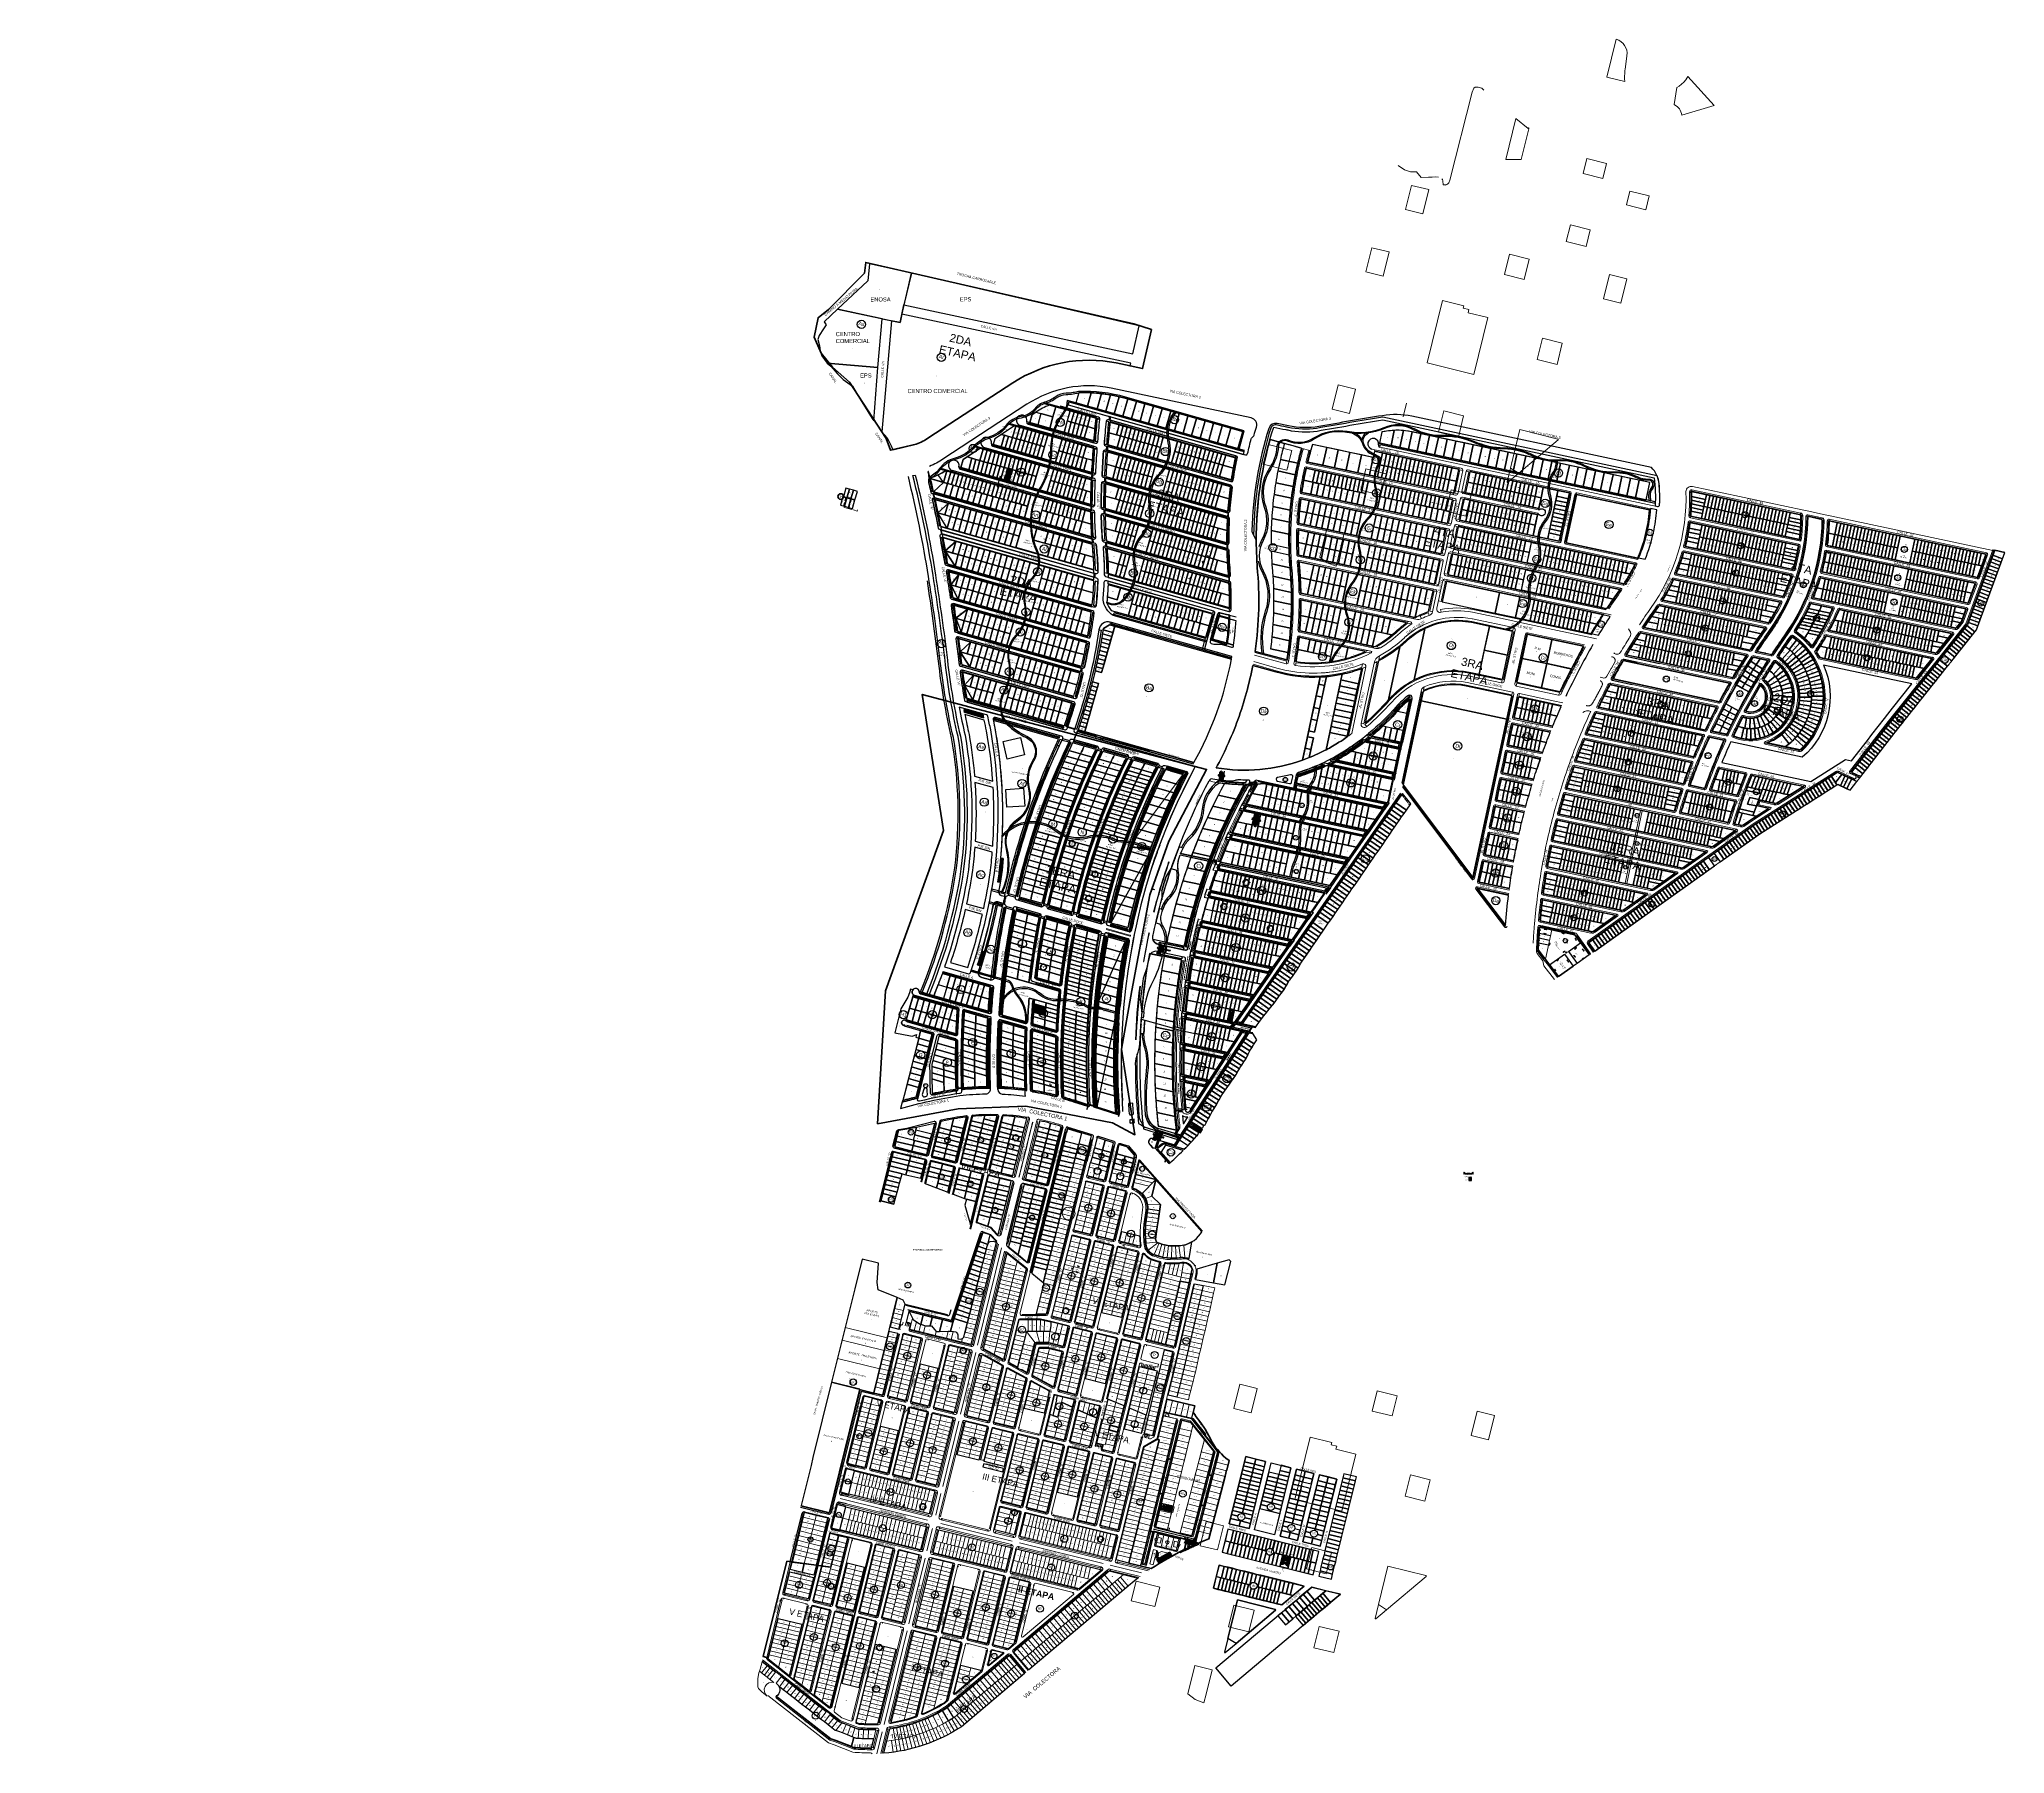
# Model space of a CAD drawing. Header units: millimetres. Extents: x 547073 to 557369, y 9424164 to 9429566.
# Drawn here: x 547073 to 550375, y 9426686 to 9429566 of the extents above; entities outside this region: 2.
import ezdxf
from ezdxf import colors
from ezdxf.entities.mleader import LeaderData, LeaderLine
from ezdxf.enums import TextEntityAlignment as Align
from ezdxf.math import Vec2, Vec3

# ---------------------------------------------------------------- set-up
doc = ezdxf.new("R2010")
doc.units = ezdxf.units.MM
for name, pattern in [('ACAD_ISO03W100', [30, 12, -18]), ('Dash', [6.35, 3.175, -3.175]), ('DASHDOTX2', [2, 1, -0.5, 0, -0.5]), ('DASHED', [0.75, 0.5, -0.25]), ('DASHED2', [9.525, 6.35, -3.175]), ('HIDDEN2', [0.1875, 0.125, -0.0625])]:
    doc.linetypes.add(name, pattern=pattern)
for name, color, linetype, lineweight in [('- Corte', 1, 'Continuous', 9), ('- Cotas', 173, 'Continuous', 13), ('- Lineas', 177, 'Continuous', 9), ('- Mobiliario', 30, 'Continuous', 13), ('- Mobiliario fijo', 6, 'Continuous', 15), ('- Muro', 4, 'Continuous', 25), ('- Muro.Bajo', 2, 'Continuous', 18), ('- Nivel', 139, 'Continuous', 5), ('- Proyección', 8, 'Dash', 13), ('- Puertas', 1, 'Continuous', 13), ('- Texto', 5, 'Continuous', 13), ('- Vegetación', 82, 'Continuous', 0), ('- Vidrio', 151, 'Continuous', 5), ('--POLIGONAL DE VEREDAS', 252, 'Continuous', 13), ('0 TEXTURAS', 14, 'Continuous', 0), ('0-Cotas', 1, 'Continuous', 5), ('0.2', 5, 'Continuous', 20), ('00 Estacionamientos', 251, 'Continuous', 15), ('00 Lotes', 7, 'Continuous', 15), ('00 Manzana', 170, 'Continuous', 25), ('00 Recreación pública', 94, 'Continuous', 15), ('00 Veredas', 253, 'Continuous', 15), ('01_GRIS 250', 250, 'Continuous', 9), ('1 Texturas zonificacion', 255, 'Continuous', 0), ('a_MUEBLE', 3, 'Continuous', 5), ('blockgrass', 8, 'Continuous', 5), ('CAMBIOS', 174, 'Continuous', 30), ('CERCO', 82, 'ACAD_ISO03W100', 25), ('COMERCIO VECINAL', 30, 'Continuous', 13), ('cotas', 51, 'Continuous', 25), ('COTASS', 7, 'Continuous', 5), ('EPS GRAU', 1, 'DASHED2', 13), ('GRASS', 81, 'Continuous', 0), ('hatch', 252, 'Continuous', 0), ('hatch unifailiares', 254, 'Continuous', 25), ('MANZANAS', 1, 'Continuous', 30), ('MB_TEXTO', 7, 'Continuous', 20), ('medidas lotes', 7, 'Continuous', 13), ('mobiliario', 130, 'Continuous', 25), ('MULTIFAMILIARES', 6, 'Continuous', 25), ('NIVELES PPS Q2', 160, 'Continuous', 25), ('PARQUES', 82, 'Continuous', 0), ('POLIGONAL DE LOTES', 142, 'Continuous', 25), ('polilinea lote', 201, 'Continuous', 25), ('SARDSU', 34, 'Continuous', 25), ('textos', 52, 'Continuous', 20), ('textos_Pen_No__5', 240, 'Continuous', 15), ('trazado lotes', 170, 'Continuous', 25), ('trazado manzanas', 6, 'Continuous', 25), ('trazado vias', 254, 'Continuous', 25), ('UNIFAMILIARES 3 PISOS', 254, 'Continuous', 25), ('VARIOS', 254, 'Continuous', 25), ('VENTANA', 2, 'Continuous', 20), ('VEREDAS', 140, 'Continuous', 20), ('VEREDAS PATTY', 9, 'Continuous', 20), ('VIGUETAS', 251, 'Dash', 13), ('VIVIENDA', 7, 'Continuous', 30), ('Z - TRAZADO AREAS VERDES', 3, 'Continuous', 9), ('Z -TRAZADO BLOCKGRASS', 129, 'Continuous', 9), ('Z-TRAZADO COTAS 1', 5, 'Continuous', 20), ('Z-TRAZADO LOTES', 1, 'Continuous', 13), ('Z-TRAZADO VEREDAS', 6, 'Continuous', 20), ('Z-TRAZADO VIAS', 7, 'Continuous', 9), ('ZZZ - ELEVACION 0', 1, 'Continuous', 50), ('ZZZ - ELEVACIÓN 6', 250, 'Continuous', 5)]:
    doc.layers.add(name, color=color, linetype=linetype, lineweight=lineweight)
for name, color, linetype, lineweight, true_color in [('- Hatch', 7, 'Continuous', 9, 0x636363), ('--- HATCH VEREDAS', 7, 'Continuous', 25, 0xb4b4b4), ('limite urba 1', 7, 'Continuous', 40, 0x276a20), ('texto pendientes', 7, 'Continuous', 25, 0x210085), ('vereda', 7, 'Continuous', 25, 0xb4b4b4)]:
    doc.layers.add(name, color=color, linetype=linetype, lineweight=lineweight, true_color=true_color)
for name, color, linetype in [('--- VIAS', 9, 'Continuous'), ('--TEXTO CALLES', 250, 'Continuous'), ('ACOTAMIENTO', 154, 'Continuous'), ('Aparatos Sanitarios', 2, 'Continuous'), ('Escaleras', 252, 'Continuous'), ('lineas guias', 8, 'Continuous'), ('lineas limite cuadrantes', 7, 'Continuous'), ('lotes verdes', 84, 'Continuous'), ('lp_lotes_MV', 40, 'Continuous'), ('MANZANA', 4, 'Continuous'), ('Mobiliario Fijo', 171, 'Continuous'), ('Mobiliarioo', 45, 'Continuous'), ('MURO', 6, 'Continuous'), ('NUMERACION', 1, 'Continuous'), ('POLIGONAL CUARTA ETAPA', 7, 'Continuous'), ('poligonos de busquedas catastrales', 250, 'Continuous'), ('SARDINEL', 130, 'Continuous'), ('TEXTO', 5, 'Continuous'), ('Texto 3', 171, 'Continuous'), ('TEXTO MANZANAS', 1, 'Continuous'), ('TEXTO-CATASTRO', 12, 'Continuous'), ('trazado vias 2', 9, 'Continuous'), ('TRAZO-EPP410_270312', 2, 'Continuous'), ('VEREDAS PP', 9, 'Continuous'), ('Y56', 112, 'Continuous')]:
    doc.layers.add(name, color=color, linetype=linetype)
doc.styles.add('- Txt B', font='verdana.ttf', dxfattribs={"height": 0.4})
doc.styles.add('- Txt K', font='verdana.ttf', dxfattribs={"height": 0.15})
doc.styles.add('- Txt M', font='verdana.ttf', dxfattribs={"height": 0.25})
doc.styles.add('Arial', font='arial.ttf', dxfattribs={"width": 1.3, "height": 0.6})
doc.styles.add('B&B - Txt K', font='verdana.ttf', dxfattribs={"height": 0.1})
doc.styles.add('constr', font='arial.ttf')
doc.styles.add('COTAS', font='arial.ttf')
doc.styles.add('CURVA', font='arial.ttf', dxfattribs={"height": 0.22})
doc.styles.add('KBYOZ', font='micross.ttf')
doc.styles.add('PATTY', font='ariali.ttf')
doc.styles.add('ROMANS', font='romans.shx', dxfattribs={"width": 1.1})
doc.dimstyles.new('1EN100', dxfattribs={"dimtxt": 0.15, "dimasz": 0.15, "dimexe": 0.1, "dimexo": 0.25, "dimgap": 0.05, "dimtad": 1, "dimzin": 1, "dimdsep": 46, "dimtxsty": '- Txt K', "dimblk": 'ARCHTICK', "dimcen": 0, "dimdle": 0.1, "dimclrd": 256, "dimclre": 256, "dimclrt": 7, "dimadec": 0, "dimazin": 0, "dimtfac": 1, "dimtix": 1, "dimtmove": 0, "dimatfit": 1, "dimfxl": 0.1, "dimtvp": 1, "dimtolj": 1, "dimtzin": 0, "dimlwd": 9, "dimlwe": 9, "dimarcsym": 0})
doc.dimstyles.new('1EN100 - MENORES', dxfattribs={"dimtxt": 0.1, "dimasz": 0.025, "dimexe": 0.05, "dimexo": 0.05, "dimgap": 0.025, "dimtad": 1, "dimzin": 1, "dimdsep": 46, "dimtxsty": 'B&B - Txt K', "dimblk": 'DOT', "dimcen": 0, "dimdle": 0.1, "dimclrd": 256, "dimclre": 256, "dimclrt": 7, "dimaunit": 1, "dimazin": 0, "dimtfac": 1, "dimtix": 1, "dimtmove": 0, "dimatfit": 1, "dimfxl": 0.1, "dimtvp": 1, "dimtolj": 1, "dimtzin": 0, "dimlwd": 9, "dimlwe": 9, "dimarcsym": 0})
doc.dimstyles.new('COTA', dxfattribs={"dimtxt": 1, "dimasz": 2.5, "dimexe": 1.25, "dimexo": 0.625, "dimgap": 0.5, "dimtad": 1, "dimzin": 0, "dimdsep": 46, "dimtxsty": 'ROMANS', "dimblk1": 'NONE', "dimblk2": 'NONE', "dimsah": 1, "dimcen": 2.5, "dimse1": 1, "dimse2": 1, "dimsd1": 1, "dimsd2": 1, "dimclrt": 256, "dimadec": 0, "dimazin": 0, "dimtfac": 1, "dimtmove": 0, "dimatfit": 3, "dimldrblk": 'NONE', "dimfxl": 1, "dimtolj": 1, "dimtzin": 0, "dimarcsym": 0})
doc.dimstyles.new('COTAS', dxfattribs={"dimtxt": 0.8, "dimasz": 2.5, "dimexe": 1.25, "dimexo": 0.625, "dimtad": 1, "dimzin": 0, "dimdsep": 46, "dimtxsty": 'ROMANS', "dimblk1": 'NONE', "dimblk2": 'NONE', "dimsah": 1, "dimcen": 0, "dimse1": 1, "dimse2": 1, "dimsd1": 1, "dimsd2": 1, "dimaunit": 1, "dimadec": 0, "dimazin": 0, "dimtfac": 1, "dimtofl": 0, "dimtmove": 0, "dimatfit": 3, "dimldrblk": 'NONE', "dimfxl": 1, "dimtolj": 1, "dimtzin": 0, "dimarcsym": 0})
doc.dimstyles.new('COTAS 50', dxfattribs={"dimtxt": 0.085, "dimasz": 0.065, "dimexe": 0.05, "dimexo": 0.1, "dimgap": 0.045, "dimtad": 2, "dimzin": 1, "dimdsep": 46, "dimtxsty": 'COTAS', "dimblk": 'ARCHTICK', "dimcen": 0.065, "dimclrd": 251, "dimclre": 251, "dimclrt": 103, "dimazin": 0, "dimtfac": 1, "dimtix": 1, "dimtmove": 0, "dimatfit": 3, "dimldrblk": 'ARCHTICK', "dimfxl": 0.08, "dimtvp": 1, "dimtolj": 1, "dimtzin": 0, "dimlwd": 13, "dimlwe": 13, "dimarcsym": 2})
doc.dimstyles.new('ISO-25', dxfattribs={"dimtxt": 2.5, "dimasz": 2.5, "dimexe": 1.25, "dimexo": 0.625, "dimtad": 1, "dimzin": 1, "dimtxsty": 'Standard', "dimcen": 2.5, "dimadec": 0, "dimazin": 0, "dimtfac": 1, "dimtmove": 0, "dimatfit": 3, "dimfxl": 1, "dimarcsym": 0})
doc.dimstyles.new('LAYOUT 100', dxfattribs={"dimscale": 15, "dimtxt": 0.1, "dimasz": 0.08, "dimexe": 0.09, "dimexo": 0.1, "dimgap": 0.02, "dimtad": 1, "dimzin": 0, "dimdsep": 46, "dimtxsty": 'constr', "dimblk": 'ARCHTICK', "dimcen": 0.08, "dimdle": 0.09, "dimse1": 1, "dimse2": 1, "dimsd1": 1, "dimsd2": 1, "dimclrd": 7, "dimclre": 7, "dimclrt": 256, "dimazin": 0, "dimtfac": 1, "dimtofl": 0, "dimtmove": 0, "dimatfit": 3, "dimldrblk": 'ARCHTICK', "dimfxl": 0.075, "dimtolj": 1, "dimtzin": 0, "dimlwd": 13, "dimlwe": 15, "dimarcsym": 0})
doc.dimstyles.new('MARCO 1-20', dxfattribs={"dimtxt": 0.25, "dimasz": 0.25, "dimexe": 0.125, "dimexo": 0.1, "dimgap": 0.09, "dimtad": 0, "dimlfac": 0.2, "dimzin": 0, "dimdsep": 46, "dimtxsty": 'Standard', "dimcen": 0.09, "dimclrd": 3, "dimclre": 3, "dimclrt": 7, "dimadec": 0, "dimazin": 0, "dimtfac": 1, "dimtofl": 0, "dimtmove": 2, "dimatfit": 0, "dimfxl": 1, "dimtolj": 1, "dimtzin": 0, "dimlwd": 0, "dimlwe": 0, "dimarcsym": 0})
pattern_1 = [(45.0163705026, (8026.24636, -545.84225), (-0.000205266503, 0.71842046036), [1.524, -0.508]), (135.0163705026, (8026.60547, -545.48294), (-0.000205266503, 0.71842046036), [1.524, -0.508])]
pattern_2 = [(346, (-6120.45241, 7539.05218), (0.0257042014075, 0.1030939209168), [])]
pattern_3 = [(256, (-6120.45241, 7539.05218), (0.1030939209168, -0.0257042014075), [])]
pattern_4 = [(220, (-6120.45241, 7539.05218), (0.0803484512108, -0.0957555553899), [])]
pattern_5 = [(332, (-6120.45241, 7539.05218), (0.0586839453482, 0.1103684491074), [])]
pattern_6 = [(310, (-6120.45241, 7539.05218), (0.0957555553899, 0.0803484512108), [])]
pattern_7 = [(180, (-6120.45241, 7539.05218), (0, -0.125), [])]
pattern_8 = [(256, (-6120.45241, 9039.05218), (0.1030939209168, -0.0257042014075), [])]
pattern_9 = [(160, (-6120.45241, 9039.05218), (-0.0363396402284, -0.0998423409585), [])]
pattern_10 = [(346, (-6120.45241, 9039.05218), (0.0257042014075, 0.1030939209168), [])]
pattern_11 = [(0, (0, 0), (0, 0.5), [])]

# ---------------------------------------------------------------- blocks, each defined once
blk = doc.blocks.new('A$C7D0267D4')
at = {"lineweight": 80}
for p, q in [((541.9, 360.9), (537.1, 341.5)), ((537.1, 341.5), (550.7, 338.1)), ((555.4, 357.6), (541.9, 360.9)), ((550.7, 338.1), (555.4, 357.6))]:
    blk.add_line(p, q, dxfattribs=at)
at = {"layer": 'MANZANAS'}
for points in [[(452.1, 413.5), (479.9, 526.1), (513.2, 517.9), (485.4, 405.3), (452.1, 413.5)], [(494.8, 403), (522.5, 515.6), (555.8, 507.4), (528.1, 394.8), (494.8, 403)], [(537.4, 392.5), (565.2, 505.1), (594.3, 497.9), (566.5, 385.3), (537.4, 392.5)], [(575.8, 383), (603.6, 495.6), (632.7, 488.5), (605, 375.8), (575.8, 383)], [(449.8, 404.2), (440.3, 365.4), (593.1, 327.7), (602.7, 366.5), (449.8, 404.2)], [(425.4, 305.2), (435, 344), (577.9, 308.7), (540.2, 276.9), (425.4, 305.2)]]:
    blk.add_lwpolyline(points, dxfattribs=at)
blk.add_lwpolyline([(455.6, 140.6), (429.8, 171.2), (590.6, 306.9), (639.1, 294.9, 0.009779), (626.3, 284.6), (455.6, 140.6)], format="xyb", dxfattribs=at)
blk.add_lwpolyline([(529.9, 268.2, 0.604772), (529.6, 269.6), (465.7, 285.3), (449.9, 220.9), (444.1, 197.8, 0.72076), (445.4, 197), (463.6, 212.3)], format="xyb", close=True, dxfattribs=at)
at = {"layer": 'TEXTO-CATASTRO'}
for centre, radius in [((472.6, 424.9), 5.85), ((522, 441.6), 5.85), ((556.3, 406.4), 5.85), ((594.7, 396.9), 5.85), ((520.5, 366.2), 5.85), ((622.5, 340.4), 4.53), ((493, 309.1), 5.85)]:
    blk.add_circle(centre, radius, dxfattribs=at)
at = {"layer": 'VIVIENDA'}
for points in [[(489.4, 492.9), (472.7, 497), (471.1, 490.2), (487.7, 486.1)], [(491.1, 499.7), (474.4, 503.8), (472.7, 497), (489.4, 492.9)], [(492.7, 506.5), (476.1, 510.6), (474.4, 503.8), (491.1, 499.7)], [(494.4, 513.3), (477.8, 517.4), (476.1, 510.6), (492.7, 506.5)], [(496.6, 522), (479.9, 526.1), (477.8, 517.4), (494.4, 513.3)], [(491.1, 499.7), (489.4, 492.9), (506, 488.8), (507.7, 495.6)], [(509.4, 502.4), (492.7, 506.5), (491.1, 499.7), (507.7, 495.6)], [(511.1, 509.2), (494.4, 513.3), (492.7, 506.5), (509.4, 502.4)], [(513.2, 517.9), (496.6, 522), (494.4, 513.3), (511.1, 509.2)], [(518.7, 500.1), (517, 493.3), (533.7, 489.2), (535.4, 496)], [(535.4, 496), (533.7, 489.2), (550.3, 485.1), (552, 491.9)], [(537, 502.8), (535.4, 496), (552, 491.9), (553.7, 498.7)], [(555.8, 507.4), (539.2, 511.5), (537, 502.8), (553.7, 498.7)], [(577.3, 491.8), (562.8, 495.4), (560.9, 487.6), (575.4, 484)], [(579.7, 501.5), (565.2, 505.1), (562.8, 495.4), (577.3, 491.8)], [(594.3, 497.9), (579.7, 501.5), (577.3, 491.8), (591.9, 488.2)], [(618.2, 492), (603.6, 495.6), (601.2, 485.9), (615.8, 482.3)], [(666.1, 492), (644.8, 497.2), (643.1, 490.4), (664.4, 485.2)], [(481, 458.9), (464.4, 463), (462.7, 456.2), (479.3, 452.1)], [(482.7, 465.7), (466, 469.8), (464.4, 463), (481, 458.9)], [(484.4, 472.5), (467.7, 476.6), (466, 469.8), (482.7, 465.7)], [(469.4, 483.4), (467.7, 476.6), (484.4, 472.5), (486, 479.3)], [(487.7, 486.1), (471.1, 490.2), (469.4, 483.4), (486, 479.3)], [(499.3, 461.6), (482.7, 465.7), (481, 458.9), (497.7, 454.8)], [(501, 468.4), (484.4, 472.5), (482.7, 465.7), (499.3, 461.6)], [(502.7, 475.2), (486, 479.3), (484.4, 472.5), (501, 468.4)], [(504.4, 482), (487.7, 486.1), (486, 479.3), (502.7, 475.2)], [(506, 488.8), (489.4, 492.9), (487.7, 486.1), (504.4, 482)], [(527, 462), (510.3, 466.1), (508.7, 459.3), (525.3, 455.2)], [(528.7, 468.8), (512, 472.9), (510.3, 466.1), (527, 462)], [(530.3, 475.6), (513.7, 479.7), (512, 472.9), (528.7, 468.8)], [(532, 482.4), (515.4, 486.5), (513.7, 479.7), (530.3, 475.6)], [(533.7, 489.2), (517, 493.3), (515.4, 486.5), (532, 482.4)], [(545.3, 464.7), (528.7, 468.8), (527, 462), (543.6, 457.9)], [(547, 471.5), (530.3, 475.6), (528.7, 468.8), (545.3, 464.7)], [(548.7, 478.3), (532, 482.4), (530.3, 475.6), (547, 471.5)], [(533.7, 489.2), (532, 482.4), (548.7, 478.3), (550.3, 485.1)], [(569.7, 460.7), (555.1, 464.3), (553.2, 456.6), (567.8, 453)], [(571.6, 468.5), (557, 472.1), (555.1, 464.3), (569.7, 460.7)], [(573.5, 476.3), (558.9, 479.9), (557, 472.1), (571.6, 468.5)], [(575.4, 484), (560.9, 487.6), (558.9, 479.9), (573.5, 476.3)], [(586.1, 464.9), (571.6, 468.5), (569.7, 460.7), (584.2, 457.2)], [(588.1, 472.7), (573.5, 476.3), (571.6, 468.5), (586.1, 464.9)], [(577.3, 491.8), (575.4, 484), (590, 480.5), (591.9, 488.2)], [(595.5, 462.6), (593.6, 454.9), (608.1, 451.3), (610, 459)], [(611.9, 466.8), (597.4, 470.4), (595.5, 462.6), (610, 459)], [(613.9, 474.6), (599.3, 478.2), (597.4, 470.4), (611.9, 466.8)], [(615.8, 482.3), (601.2, 485.9), (599.3, 478.2), (613.9, 474.6)], [(611.9, 466.8), (610, 459), (624.6, 455.4), (626.5, 463.2)], [(628.4, 471), (613.9, 474.6), (611.9, 466.8), (626.5, 463.2)], [(630.3, 478.7), (615.8, 482.3), (613.9, 474.6), (628.4, 471)], [(632.7, 488.5), (618.2, 492), (615.8, 482.3), (630.3, 478.7)], [(657.7, 458), (636.4, 463.2), (634.7, 456.4), (656, 451.2)], [(659.3, 464.8), (638.1, 470), (636.4, 463.2), (657.7, 458)], [(661, 471.6), (639.8, 476.8), (638.1, 470), (659.3, 464.8)], [(662.7, 478.4), (641.4, 483.6), (639.8, 476.8), (661, 471.6)], [(664.4, 485.2), (643.1, 490.4), (641.4, 483.6), (662.7, 478.4)], [(476, 438.5), (459.3, 442.6), (457.6, 435.8), (474.3, 431.7)], [(477.7, 445.3), (461, 449.4), (459.3, 442.6), (476, 438.5)], [(479.3, 452.1), (462.7, 456.2), (461, 449.4), (477.7, 445.3)], [(492.6, 434.4), (476, 438.5), (474.3, 431.7), (491, 427.6)], [(494.3, 441.2), (477.7, 445.3), (476, 438.5), (492.6, 434.4)], [(496, 448), (479.3, 452.1), (477.7, 445.3), (494.3, 441.2)], [(497.7, 454.8), (481, 458.9), (479.3, 452.1), (496, 448)], [(508.7, 459.3), (507, 452.5), (523.6, 448.4), (525.3, 455.2)], [(525.3, 455.2), (523.6, 448.4), (540.3, 444.3), (542, 451.1)], [(543.6, 457.9), (527, 462), (525.3, 455.2), (542, 451.1)], [(562, 429.7), (547.4, 433.3), (545.5, 425.5), (560.1, 421.9)], [(549.4, 441), (547.4, 433.3), (562, 429.7), (563.9, 437.4)], [(565.8, 445.2), (551.3, 448.8), (549.4, 441), (563.9, 437.4)], [(567.8, 453), (553.2, 456.6), (551.3, 448.8), (565.8, 445.2)], [(576.6, 426.1), (562, 429.7), (560.1, 421.9), (574.7, 418.3)], [(578.5, 433.9), (563.9, 437.4), (562, 429.7), (576.6, 426.1)], [(565.8, 445.2), (563.9, 437.4), (578.5, 433.9), (580.4, 441.6)], [(582.3, 449.4), (567.8, 453), (565.8, 445.2), (580.4, 441.6)], [(584.2, 457.2), (569.7, 460.7), (567.8, 453), (582.3, 449.4)], [(587.8, 431.6), (585.9, 423.8), (600.5, 420.2), (602.4, 428)], [(604.3, 435.7), (589.7, 439.3), (587.8, 431.6), (602.4, 428)], [(606.2, 443.5), (591.6, 447.1), (589.7, 439.3), (604.3, 435.7)], [(608.1, 451.3), (593.6, 454.9), (591.6, 447.1), (606.2, 443.5)], [(618.8, 432.1), (604.3, 435.7), (602.4, 428), (616.9, 424.4)], [(620.8, 439.9), (606.2, 443.5), (604.3, 435.7), (618.8, 432.1)], [(622.7, 447.7), (608.1, 451.3), (606.2, 443.5), (620.8, 439.9)], [(624.6, 455.4), (610, 459), (608.1, 451.3), (622.7, 447.7)], [(649.3, 424), (628, 429.3), (626.4, 422.5), (647.6, 417.2)], [(651, 430.8), (629.7, 436.1), (628, 429.3), (649.3, 424)], [(651, 430.8), (629.7, 436.1), (628, 429.3), (649.3, 424)], [(652.6, 437.6), (631.4, 442.9), (629.7, 436.1), (651, 430.8)], [(654.3, 444.4), (633.1, 449.6), (631.4, 442.9), (652.6, 437.6)], [(656, 451.2), (634.7, 456.4), (633.1, 449.6), (654.3, 444.4)], [(459.3, 401.9), (449.8, 404.2), (445.1, 384.8), (454.5, 382.5)], [(470.9, 418.1), (454.3, 422.3), (452.1, 413.5), (468.8, 409.4)], [(465.1, 400.4), (459.3, 401.9), (454.5, 382.5), (460.3, 381)], [(470.9, 399), (465.1, 400.4), (460.3, 381), (466.1, 379.6)], [(476.7, 397.6), (470.9, 399), (466.1, 379.6), (471.9, 378.1)], [(487.6, 414), (470.9, 418.1), (468.8, 409.4), (485.4, 405.3)], [(482.6, 396.1), (476.7, 397.6), (471.9, 378.1), (477.8, 376.7)], [(554.3, 398.6), (539.8, 402.2), (537.4, 392.5), (552, 388.9)], [(560.1, 421.9), (545.5, 425.5), (543.6, 417.7), (558.2, 414.1)], [(568.9, 395), (554.3, 398.6), (552, 388.9), (566.5, 385.3)], [(574.7, 418.3), (560.1, 421.9), (558.2, 414.1), (572.7, 410.6)], [(598.5, 412.4), (584, 416), (582.1, 408.3), (596.6, 404.7)], [(600.5, 420.2), (585.9, 423.8), (584, 416), (598.5, 412.4)], [(598.5, 412.4), (596.6, 404.7), (611.2, 401.1), (613.1, 408.8)], [(615, 416.6), (600.5, 420.2), (598.5, 412.4), (613.1, 408.8)], [(616.9, 424.4), (602.4, 428), (600.5, 420.2), (615, 416.6)], [(642.6, 396.8), (621.3, 402.1), (619.6, 395.3), (640.9, 390)], [(644.3, 403.6), (623, 408.9), (621.3, 402.1), (642.6, 396.8)], [(645.9, 410.4), (624.7, 415.7), (623, 408.9), (644.3, 403.6)], [(647.6, 417.2), (626.4, 422.5), (624.7, 415.7), (645.9, 410.4)], [(453.5, 382.7), (445.1, 384.8), (440.3, 365.4), (448.7, 363.3)], [(460.3, 381), (453.5, 382.7), (448.7, 363.3), (455.5, 361.6)], [(467.1, 379.3), (460.3, 381), (455.5, 361.6), (462.3, 359.9)], [(473.9, 377.7), (467.1, 379.3), (462.3, 359.9), (469.1, 358.2)], [(480.7, 376), (473.9, 377.7), (469.1, 358.2), (475.9, 356.6)], [(487.5, 374.3), (480.7, 376), (475.9, 356.6), (482.7, 354.9)], [(488.4, 394.7), (482.6, 396.1), (477.8, 376.7), (483.6, 375.3)], [(494.3, 372.6), (487.5, 374.3), (482.7, 354.9), (489.5, 353.2)], [(494.2, 393.3), (488.4, 394.7), (483.6, 375.3), (489.4, 373.8)], [(500, 391.8), (494.2, 393.3), (489.4, 373.8), (495.2, 372.4)], [(501.1, 371), (494.3, 372.6), (489.5, 353.2), (496.3, 351.5)], [(505.9, 390.4), (500, 391.8), (495.2, 372.4), (501.1, 371)], [(507.9, 369.3), (501.1, 371), (496.3, 351.5), (503.1, 349.9)], [(511.7, 388.9), (505.9, 390.4), (501.1, 371), (506.9, 369.5)], [(514.7, 367.6), (507.9, 369.3), (503.1, 349.9), (509.9, 348.2)], [(517.5, 387.5), (511.7, 388.9), (506.9, 369.5), (512.7, 368.1)], [(535.1, 362.6), (528.3, 364.3), (523.5, 344.8), (530.3, 343.2)], [(540.8, 381.8), (535, 383.2), (530.2, 363.8), (536, 362.3)], [(546.6, 380.3), (540.8, 381.8), (536, 362.3), (541.9, 360.9)], [(552.5, 378.9), (546.6, 380.3), (541.9, 360.9), (547.7, 359.5)], [(558.3, 377.4), (552.5, 378.9), (547.7, 359.5), (553.5, 358)], [(564.1, 376), (558.3, 377.4), (553.5, 358), (559.3, 356.6)], [(569.9, 374.6), (564.1, 376), (559.3, 356.6), (565.2, 355.2)], [(575.8, 373.1), (569.9, 374.6), (565.2, 355.2), (571, 353.7)], [(581.6, 371.7), (575.8, 373.1), (571, 353.7), (576.8, 352.3)], [(592.8, 389.1), (578.2, 392.7), (575.8, 383), (590.4, 379.4)], [(587.4, 370.3), (581.6, 371.7), (576.8, 352.3), (582.6, 350.8)], [(593.2, 368.8), (587.4, 370.3), (582.6, 350.8), (588.5, 349.4)], [(602.7, 366.5), (593.2, 368.8), (588.5, 349.4), (597.9, 347.1)], [(607.4, 385.5), (592.8, 389.1), (590.4, 379.4), (605, 375.8)], [(634.2, 362.8), (612.9, 368.1), (611.3, 361.3), (632.5, 356.1)], [(635.9, 369.6), (614.6, 374.9), (612.9, 368.1), (634.2, 362.8)], [(637.6, 376.4), (616.3, 381.7), (614.6, 374.9), (635.9, 369.6)], [(639.2, 383.2), (618, 388.5), (616.3, 381.7), (637.6, 376.4)], [(640.9, 390), (619.6, 395.3), (618, 388.5), (639.2, 383.2)], [(443.7, 341.8), (435, 344), (430.2, 324.6), (438.9, 322.4)], [(450.5, 340.2), (443.7, 341.8), (438.9, 322.4), (445.7, 320.7)], [(457.3, 338.5), (450.5, 340.2), (445.7, 320.7), (452.5, 319.1)], [(464.1, 336.8), (457.3, 338.5), (452.5, 319.1), (459.3, 317.4)], [(470.9, 335.1), (464.1, 336.8), (459.3, 317.4), (466.1, 315.7)], [(477.7, 333.5), (470.9, 335.1), (466.1, 315.7), (472.9, 314)], [(484.5, 331.8), (477.7, 333.5), (472.9, 314), (479.7, 312.4)], [(491.3, 330.1), (484.5, 331.8), (479.7, 312.4), (486.5, 310.7)], [(541.9, 360.9), (535.1, 362.6), (530.3, 343.2), (537.1, 341.5)], [(562.2, 355.9), (555.4, 357.6), (550.7, 338.1), (557.5, 336.5)], [(569, 354.2), (562.2, 355.9), (557.5, 336.5), (564.2, 334.8)], [(575.8, 352.5), (569, 354.2), (564.2, 334.8), (571, 333.1)], [(582.6, 350.8), (575.8, 352.5), (571, 333.1), (577.8, 331.4)], [(589.4, 349.2), (582.6, 350.8), (577.8, 331.4), (584.6, 329.8)], [(597.9, 347.1), (589.4, 349.2), (584.6, 329.8), (593.1, 327.7)], [(604.6, 334.1), (602.4, 325.4), (623.7, 320.1), (625.8, 328.9)], [(632.5, 356.1), (611.3, 361.3), (609.6, 354.5), (630.9, 349.3)], [(438, 322.7), (430.2, 324.6), (425.4, 305.2), (433.2, 303.2)], [(443.8, 321.2), (438, 322.7), (433.2, 303.2), (439, 301.8)], [(449.6, 319.8), (443.8, 321.2), (439, 301.8), (444.8, 300.4)], [(455.5, 318.4), (449.6, 319.8), (444.8, 300.4), (450.7, 298.9)], [(461.3, 316.9), (455.5, 318.4), (450.7, 298.9), (456.5, 297.5)], [(467.1, 315.5), (461.3, 316.9), (456.5, 297.5), (462.3, 296.1)], [(472.9, 314), (467.1, 315.5), (462.3, 296.1), (468.1, 294.6)], [(478.8, 312.6), (472.9, 314), (468.1, 294.6), (474, 293.2)], [(484.6, 311.2), (478.8, 312.6), (474, 293.2), (479.8, 291.8)], [(507.9, 305.4), (502.1, 306.9), (497.3, 287.4), (503.1, 286)], [(511.7, 325.1), (504.9, 326.8), (500.1, 307.3), (506.9, 305.7)], [(513.7, 304), (507.9, 305.4), (503.1, 286), (508.9, 284.6)], [(518.5, 323.4), (511.7, 325.1), (506.9, 305.7), (513.7, 304)], [(519.5, 302.6), (513.7, 304), (508.9, 284.6), (514.7, 283.1)], [(525.3, 321.7), (518.5, 323.4), (513.7, 304), (520.5, 302.3)], [(525.4, 301.1), (519.5, 302.6), (514.7, 283.1), (520.6, 281.7)], [(532.1, 320.1), (525.3, 321.7), (520.5, 302.3), (527.3, 300.6)], [(531.2, 299.7), (525.4, 301.1), (520.6, 281.7), (526.4, 280.3)], [(537, 298.2), (531.2, 299.7), (526.4, 280.3), (532.2, 278.8)], [(538.9, 318.4), (532.1, 320.1), (527.3, 300.6), (534.1, 299)], [(559, 292.8), (537, 298.2), (532.2, 278.8), (540.2, 276.9)], [(545.7, 316.7), (538.9, 318.4), (534.1, 299), (540.9, 297.3)], [(552.5, 315), (545.7, 316.7), (540.9, 297.3), (547.7, 295.6)], [(559.3, 313.3), (552.5, 315), (547.7, 295.6), (554.5, 293.9)], [(577.9, 308.7), (559.3, 313.3), (554.5, 293.9), (559, 292.8)], [(582.6, 300.2), (576.5, 295), (589.4, 279.7), (595.5, 284.9)], [(614.6, 300.9), (590.6, 306.9), (582.6, 300.2), (595.5, 284.9)], [(546, 269.2), (539.8, 264), (552.7, 248.8), (558.8, 253.9)], [(552.1, 274.4), (546, 269.2), (558.8, 253.9), (565, 259.1)], [(558.2, 279.5), (552.1, 274.4), (565, 259.1), (571.1, 264.2)], [(564.3, 284.7), (558.2, 279.5), (571.1, 264.2), (577.2, 269.4)], [(570.4, 289.8), (564.3, 284.7), (577.2, 269.4), (583.3, 274.6)], [(572.6, 265.5), (568, 261.7), (580.9, 246.4), (585.5, 250.2)], [(576.5, 295), (570.4, 289.8), (583.3, 274.6), (589.4, 279.7)], [(577.2, 269.4), (572.6, 265.5), (585.5, 250.2), (590.1, 254.1)], [(581.8, 273.3), (577.2, 269.4), (590.1, 254.1), (594.7, 258)], [(586.4, 277.1), (581.8, 273.3), (594.7, 258), (599.3, 261.8)], [(590.9, 281), (586.4, 277.1), (599.3, 261.8), (603.8, 265.7)], [(595.5, 284.9), (590.9, 281), (603.8, 265.7), (608.4, 269.6)], [(600.1, 288.7), (595.5, 284.9), (608.4, 269.6), (613, 273.4)], [(604.7, 292.6), (600.1, 288.7), (613, 273.4), (617.6, 277.3)], [(609.3, 296.5), (604.7, 292.6), (617.6, 277.3), (622.2, 281.2)], [(539.8, 264), (533.7, 258.9), (546.6, 243.6), (552.7, 248.8)], [(568, 261.7), (563.4, 257.8), (576.3, 242.5), (580.9, 246.4)]]:
    blk.add_lwpolyline(points, close=True, dxfattribs=at)
for points in [[(474, 430.6), (474.3, 431.7), (457.6, 435.8), (456, 429), (466.9, 426.3)], [(478.3, 423.5), (489.3, 420.8), (491, 427.6), (474.3, 431.7), (474, 430.6)], [(503.6, 438.9), (536.9, 430.7), (528.1, 394.8), (494.8, 403), (503.6, 438.9)], [(516.3, 443), (505.3, 445.7), (503.6, 438.9), (520.3, 434.8), (520.5, 435.9)], [(523.4, 447.3), (523.6, 448.4), (507, 452.5), (505.3, 445.7), (516.3, 443)], [(520.5, 435.9), (520.3, 434.8), (536.9, 430.7), (538.6, 437.5), (527.6, 440.2)], [(527.6, 440.2), (538.6, 437.5), (540.3, 444.3), (523.6, 448.4), (523.4, 447.3)], [(466.9, 426.3), (456, 429), (454.3, 422.3), (470.9, 418.1), (471.2, 419.3)], [(471.2, 419.3), (470.9, 418.1), (487.6, 414), (489.3, 420.8), (478.3, 423.5)], [(550.6, 407.8), (541.7, 410), (539.8, 402.2), (554.3, 398.6), (554.9, 400.7)], [(557.7, 412.1), (558.2, 414.1), (543.6, 417.7), (541.7, 410), (550.6, 407.8)], [(554.9, 400.7), (554.3, 398.6), (568.9, 395), (570.8, 402.8), (561.9, 405)], [(589, 398.3), (580.1, 400.5), (578.2, 392.7), (592.8, 389.1), (593.3, 391.2)], [(596.1, 402.6), (596.6, 404.7), (582.1, 408.3), (580.1, 400.5), (589, 398.3)], [(600.4, 395.5), (609.3, 393.3), (611.2, 401.1), (596.6, 404.7), (596.1, 402.6)], [(514.8, 367.6), (514.7, 367.6), (509.9, 348.2), (516.7, 346.5), (520.1, 360.3)], [(519.9, 372), (523.3, 386.1), (517.5, 387.5), (512.7, 368.1), (514.8, 367.6)], [(520.1, 360.3), (516.7, 346.5), (523.5, 344.8), (528.3, 364.3), (526.2, 364.8)], [(525.4, 369.4), (529.2, 384.6), (523.3, 386.1), (519.9, 372)], [(526.2, 364.8), (528.3, 364.3), (530.2, 363.8), (535, 383.2), (529.2, 384.6), (525.4, 369.4)], [(593.3, 391.2), (592.8, 389.1), (607.4, 385.5), (609.3, 393.3), (600.4, 395.5)], [(618.8, 337.8), (606.2, 340.9), (604.6, 334.1), (625.8, 328.9), (627.5, 335.7), (624.6, 336.4)], [(620.7, 344.6), (607.9, 347.7), (606.2, 340.9), (618.8, 337.8)], [(626.1, 343.2), (629.2, 342.5), (630.9, 349.3), (609.6, 354.5), (607.9, 347.7), (620.7, 344.6)], [(624.6, 336.4), (627.5, 335.7), (629.2, 342.5), (626.1, 343.2)], [(487.3, 310.5), (484.6, 311.2), (479.8, 291.8), (485.6, 290.3), (489.2, 304.7)], [(489.2, 304.7), (485.6, 290.3), (491.4, 288.9), (495.1, 303.6)], [(494.7, 314.7), (498.1, 328.4), (491.3, 330.1), (486.5, 310.7), (487.3, 310.5)], [(495.1, 303.6), (491.4, 288.9), (497.3, 287.4), (502.1, 306.9), (498.7, 307.7)], [(498.7, 307.7), (500.1, 307.3), (504.9, 326.8), (498.1, 328.4), (494.7, 314.7)]]:
    blk.add_lwpolyline(points, dxfattribs=at)
blk.add_lwpolyline([(639.1, 294.9), (614.6, 300.9), (609.3, 296.5), (622.2, 281.2), (626.3, 284.6, -0.009779)], format="xyb", close=True, dxfattribs=at)
blk.add_lwpolyline([(449.9, 220.9), (465.7, 285.3), (529.6, 269.6, -0.6071), (529.9, 268.2), (463.6, 212.3), (449.9, 220.9)], format="xyb", dxfattribs=at)
at = {"layer": 'TEXTO', "color": 7, "insert": (514.7, 413.3), "char_height": 2.24, "width": 112.949, "attachment_point": 5, "rotation": 347.6855, "style": 'KBYOZ'}
blk.add_mtext('Area Recreativa', dxfattribs=at)
at = {"layer": 'TEXTO-CATASTRO', "color": 7, "char_height": 3.4, "attachment_point": 5, "style": 'KBYOZ'}
for s, insert, width, rotation in [('CALLE DOS', (585.1, 503.8), 0.0000000002, 346), ('CALLE  K', (494.3, 421.3), 252.119, 76), ('CALLE TRES', (465.7, 405.3), 0.0000000002, 346), ('CALLE  L', (536.9, 410.8), 252.119, 76), ('CALLE  M', (575.4, 401.3), 252.119, 76), ('CALLE  N', (613.8, 391.2), 252.119, 76), ('CALLE TRES', (571.5, 379.3), 0.0000000002, 346), ('AVENIDA CUATRO', (518.2, 334.9), 0.0000000002, 346), ('CALLE SIETE', (559.4, 287.7), 0.000000000225, 40)]:
    blk.add_mtext(s, dxfattribs=dict(at, insert=insert, width=width, rotation=rotation))
at = {"layer": 'TEXTO-CATASTRO', "attachment_point": 5, "style": 'KBYOZ'}
for s, insert, char_height, width, rotation in [('AH', (522, 442.1), 3.56, 0.000165, 0.0806), ('AJ', (472.6, 425.4), 3.56, 0.000165, 0.0806), ('AF', (556.3, 406.8), 3.56, 0.000165, 0.0806), ('AC', (594.7, 397.3), 3.56, 0.000165, 0.0806), ('AB', (520.5, 366.6), 3.56, 0.000165, 0.0806), ('38', (540.2, 365.8), 1.68, 0.000122, 0.0806), ('39', (546.1, 364.3), 1.68, 0.000122, 0.0806), ('40', (551.9, 362.9), 1.68, 0.000122, 0.0806), ('9', (535.5, 351.6), 1.68, 0.000122, 0.0806), ('14.00m', (543.2, 338.2), 1.18, 0.0000856, 346.2269), ('Lote 7-8', (542.5, 334.9), 1.68, 0.000122, 346.2269), ('6', (556.5, 346.2), 1.68, 0.000122, 0.0806), ('41', (557.7, 361.5), 1.68, 0.000122, 0.0806), ('1', (590.5, 337.8), 1.68, 0.000122, 0.0806), ('AA', (622.5, 340.9), 3.56, 0.000165, 0.0806), ('BE', (493, 309.5), 3.56, 0.000165, 0.0806)]:
    blk.add_mtext(s, dxfattribs=dict(at, insert=insert, char_height=char_height, width=width, rotation=rotation))
blk = doc.blocks.new('yy')
at = {"layer": '0.2', "lineweight": 9}
for p, q in [((534.4, -62.5), (534.4, -67.9)), ((535.8, -62.5), (534.4, -63.9)), ((537.2, -62.5), (534.4, -65.3)), ((538.6, -62.5), (534.4, -66.7)), ((539.3, -62.5), (534.4, -62.5)), ((534.4, -62.9), (541.4, -69.9)), ((539.3, -63.5), (534.4, -63.5)), ((534.4, -64.4), (541, -71)), ((539.3, -64.5), (534.4, -64.5)), ((539.3, -64.6), (534.4, -69.5)), ((540.6, -64.7), (534.4, -70.9)), ((541.4, -65.4), (534.4, -72.4)), ((541.4, -65.5), (534.4, -65.5)), ((534.4, -65.8), (539.6, -71)), ((539.3, -63.2), (534.6, -67.9)), ((535.3, -62.5), (541.4, -68.5)), ((535.4, -62.5), (535.4, -78.7)), ((536.4, -62.5), (536.4, -78.7)), ((536.7, -62.5), (541.4, -67.1)), ((537.4, -62.5), (537.4, -78.2)), ((538.1, -62.5), (539.3, -63.6)), ((538.4, -62.5), (538.4, -77.5)), ((539.4, -64.7), (539.4, -71)), ((540.3, -64.7), (541.4, -65.7)), ((540.4, -64.7), (540.4, -71)), ((547.4, -62.5), (541.4, -68.5)), ((546, -62.5), (541.4, -67.1)), ((548.4, -62.9), (541.4, -69.9)), ((541.4, -64.7), (541.4, -71)), ((541.4, -64.7), (541.4, -71)), ((542.4, -64.7), (541.4, -65.7)), ((541.4, -65.4), (548.4, -72.4)), ((541.4, -65.5), (548.4, -65.5)), ((548.4, -64.4), (541.7, -71)), ((542.1, -64.7), (548.4, -70.9)), ((542.4, -64.7), (542.4, -71)), ((548.4, -65.8), (543.1, -71)), ((544.6, -62.5), (543.4, -63.6)), ((543.4, -62.5), (548.4, -62.5)), ((543.4, -63.2), (548.1, -67.9)), ((543.4, -63.5), (548.4, -63.5)), ((543.4, -64.5), (548.4, -64.5)), ((543.4, -64.6), (548.4, -69.5)), ((543.4, -64.7), (543.4, -71)), ((544.1, -62.5), (548.4, -66.7)), ((544.4, -62.5), (544.4, -77.5)), ((545.4, -62.5), (545.4, -78.2)), ((545.5, -62.5), (548.4, -65.3)), ((546.4, -62.5), (546.4, -78.7)), ((546.9, -62.5), (548.4, -63.9)), ((547.4, -62.5), (547.4, -78.7)), ((548.4, -62.5), (548.4, -67.9)), ((541.4, -66.5), (534.4, -66.5)), ((541.4, -66.8), (534.4, -73.8)), ((534.4, -67.2), (539.3, -72.1)), ((541.4, -67.5), (534.4, -67.5)), ((541.4, -68.2), (534.4, -75.2)), ((534.4, -68.7), (534.4, -78.7)), ((534.4, -68.7), (541.4, -75.6)), ((541.4, -69.5), (534.4, -69.5)), ((534.4, -70), (540.6, -76.3)), ((541.4, -70.5), (534.4, -70.5)), ((534.4, -71.4), (539.3, -76.4)), ((539.3, -71.5), (534.4, -71.5)), ((539.3, -71.6), (534.4, -76.6)), ((539.3, -72.5), (534.4, -72.5)), ((534.4, -72.8), (539, -77.5)), ((539.3, -73.1), (534.4, -78)), ((541.4, -73.5), (534.4, -73.5)), ((534.4, -74.3), (538.3, -78.2)), ((541.4, -74.5), (534.4, -74.5)), ((541.4, -75.5), (534.4, -75.5)), ((534.4, -75.7), (536.8, -78.2)), ((539.3, -76.5), (534.4, -76.5)), ((534.4, -77.1), (535.9, -78.7)), ((539.3, -77.5), (534.4, -77.5)), ((534.4, -78.5), (534.5, -78.7)), ((536.5, -78.5), (534.4, -78.5)), ((540.7, -73.1), (535.1, -78.7)), ((541.4, -68.5), (535.3, -68.5)), ((541.4, -73.8), (537, -78.2)), ((539.3, -77.3), (539.2, -77.5)), ((539.4, -73.1), (539.4, -76.3)), ((541.4, -69.6), (539.9, -71)), ((540.2, -73.1), (541.4, -74.2)), ((541.4, -75.3), (540.3, -76.3)), ((540.4, -73.1), (540.4, -76.3)), ((541.4, -66.5), (548.4, -66.5)), ((541.4, -66.8), (548.4, -73.8)), ((541.4, -67.5), (548.4, -67.5)), ((541.4, -68.2), (548.4, -75.2)), ((541.4, -68.5), (547.5, -68.5)), ((548.3, -68.7), (541.4, -75.6)), ((541.4, -69.5), (548.4, -69.5)), ((541.4, -69.6), (542.8, -71)), ((541.4, -70.5), (548.4, -70.5)), ((541.4, -73.1), (541.4, -76.3)), ((541.4, -73.1), (541.4, -76.3)), ((542.5, -73.1), (541.4, -74.2)), ((541.4, -73.5), (548.4, -73.5)), ((541.4, -73.8), (545.7, -78.2)), ((541.4, -74.5), (548.4, -74.5)), ((541.4, -75.3), (542.4, -76.3)), ((541.4, -75.5), (548.4, -75.5)), ((542, -73.1), (547.6, -78.7)), ((548.4, -70), (542.1, -76.3)), ((542.4, -73.1), (542.4, -76.3)), ((548.4, -67.2), (543.4, -72.1)), ((548.4, -71.4), (543.4, -76.4)), ((543.4, -71.5), (548.4, -71.5)), ((543.4, -71.6), (548.4, -76.6)), ((543.4, -72.5), (548.4, -72.5)), ((543.4, -73.1), (543.4, -76.3)), ((543.4, -73.1), (548.4, -78)), ((543.4, -76.5), (548.4, -76.5)), ((543.4, -77.3), (543.6, -77.5)), ((543.4, -77.5), (548.4, -77.5)), ((548.4, -72.8), (543.7, -77.5)), ((548.4, -74.3), (544.5, -78.2)), ((548.4, -75.7), (545.9, -78.2)), ((546.3, -78.5), (548.4, -78.5)), ((548.4, -77.1), (546.8, -78.7)), ((548.4, -78.5), (548.2, -78.7)), ((548.4, -68.7), (548.4, -78.7))]:
    blk.add_line(p, q, dxfattribs=at)
for points in [[(541.4, -64.7), (539.3, -64.7), (539.3, -62.5), (534.4, -62.5), (534.4, -67.9), (535.3, -67.9), (535.3, -68.7), (534.4, -68.7), (534.4, -78.7), (536.5, -78.7), (536.5, -78.2), (538.3, -78.2), (538.3, -77.5), (539.3, -77.5), (539.3, -76.3), (541.4, -76.3), (541.4, -73.1), (539.3, -73.1), (539.3, -71), (541.4, -71)], [(541.4, -64.7), (543.4, -64.7), (543.4, -62.5), (548.4, -62.5), (548.4, -67.9), (547.5, -67.9), (547.5, -68.7), (548.4, -68.7), (548.4, -78.7), (546.3, -78.7), (546.3, -78.2), (544.5, -78.2), (544.5, -77.5), (543.4, -77.5), (543.4, -76.3), (541.4, -76.3), (541.4, -73.1), (543.4, -73.1), (543.4, -71), (541.4, -71)]]:
    blk.add_lwpolyline(points, close=True, dxfattribs=at)
blk = doc.blocks.new('2368')
at = {"layer": '--- VIAS'}
for points in [[(6639.4, 2020.9, 0.090814), (6590, 2021.9, 0.003219), (6483.1, 2003.8, -0.096457), (6432.2, 2004.8), (6413.1, 2008.9, 0.387572), (6399.1, 2000.7, 0.069371), (6370.7, 1828.9, 0.115729), (6371.2, 1826.3), (6377.3, 1813.2, -0.108383), (6377.9, 1810.7, -0.078521), (6407.5, 2002.9, 0.007461), (6427.9, 1998.5, 0.034377), (6430.8, 1997.9, 0.087573), (6480.2, 1996.2, -0.003322), (6590.5, 2014.9), (7046.4, 1917.4, -0.044201), (7048.2, 1870.2), (7052, 1869.4, 0.464576), (7055.7, 1872.2, 0.033164), (7054.8, 1907.5, 0.173315), (7041.8, 1934.9)], [(6505, 1609, -0.079827), (6523.8, 1637.2, 0.070812), (6528.5, 1644.2, 0.202923), (6531.3, 1687.7, -0.09628), (6528.2, 1708.5, -0.157608), (6539.8, 1739.4, 0.066807), (6548.8, 1754.5, 0.161574), (6552.4, 1797.2, -0.102521), (6551.7, 1819.8, -0.15405), (6566.7, 1848.8, 0.04308), (6572.3, 1855.4, 0.224173), (6579.8, 1899.5, -0.041769), (6578.1, 1908.8, -0.144035), (6583.6, 1938.5, 0.456962), (6575.8, 1957.5, -0.230154), (6558.3, 1975.8, -0.421961), (6567.4, 1993.1, -0.016212), (6561.6, 1992.3, 0.205401), (6555.7, 1981.5, 0.130991), (6545.1, 1991.9, -0.013559), (6539.1, 1992.4, -0.240653), (6556.4, 1975.2, 0.232596), (6575.4, 1955.6, -0.45119), (6581.8, 1939.4, 0.144035), (6576.1, 1908.5, 0.041769), (6577.9, 1899, -0.224173), (6570.6, 1856.6, -0.04308), (6565.3, 1850.2, 0.15405), (6549.7, 1820.1, 0.102521), (6550.4, 1796.7, -0.161574), (6547, 1755.3, -0.066807), (6538.2, 1740.6, 0.157608), (6526.2, 1708.6, 0.09628), (6529.4, 1687, -0.202923), (6526.8, 1645, -0.070812), (6522.3, 1638.6, 0.082783), (6502.7, 1608.7)]]:
    blk.add_lwpolyline(points, format="xyb", close=True, dxfattribs=at)
for points in [[(7055.7, 1873.4, 0.032108), (7054.8, 1907.5, 0.085141), (7051.4, 1920.8), (6590.6, 2019.4, 0.003345), (6479.5, 2000.6, -0.08772), (6431.5, 2002.2, -0.038936), (6428.9, 2002.8, -0.006339), (6411.7, 2006.4, 0.283471), (6402.8, 2002.4, 0.073471), (6373.5, 1821.3)], [(6383.1, 1802.5, -0.053298), (6387.6, 1813.4, 0.213974), (6392, 1868, -0.240088), (6400.7, 1934.1, 0.135231), (6413.1, 1970.1, -0.521623), (6431.3, 1981.1, 0.253579), (6474.9, 1984.6, -0.193042), (6530.6, 1995.7, 0.147254), (6592.9, 2002.3, -0.22568), (6643.4, 2000.1, 0.131043), (6691.3, 1989, -0.111575), (6743.3, 1979, 0.099272), (6794.6, 1967.9, -0.113016), (6842.6, 1956, 0.134965), (6883.9, 1947.8, -0.136121), (6930.2, 1938.4, 0.12793), (6978.9, 1927.7, -0.124234), (7017.8, 1919.4, 0.125926), (7037.2, 1915.4, -0.642398), (7044.6, 1901, 0.258636), (7040.9, 1878.4), (7038.6, 1878.9, -0.244897), (7043, 1902.2, 0.642398), (7037.3, 1913.4, -0.125926), (7017, 1917.6, 0.124234), (6978.9, 1925.7, -0.12793), (6929.3, 1936.6, 0.136121), (6884, 1945.8, -0.134965), (6841.7, 1954.3, 0.113016), (6794.5, 1965.9, -0.099272), (6742.5, 1977.2, 0.111575), (6691.3, 1987, -0.131043), (6642.4, 1998.3, 0.22568), (6593.7, 2000.5, -0.147254), (6530.3, 1993.7, 0.193042), (6475.9, 1982.9, -0.253579), (6430.4, 1979.3, 0.521623), (6415.1, 1970, -0.135231), (6402.3, 1932.9, 0.240088), (6393.9, 1868.7, -0.213974), (6389.4, 1812.4, 0.25735), (6389.5, 1761.1, -0.210596), (6395.6, 1693.3, 0.124924), (6390.2, 1622.4), (6388.1, 1623, -0.123259), (6393.7, 1693.9, 0.210596), (6387.7, 1760.2, -0.083733), (6381.6, 1777.4, -0.083733)]]:
    blk.add_lwpolyline(points, format="xyb", dxfattribs=at)
blk.add_arc((6574.5, 1974.6), 9, 347.9396, 256.8057, dxfattribs=at)
at = {"layer": 'hatch unifailiares'}
blk.add_lwpolyline([(6583.3, 1972.7, 0.414171), (6585.6, 1969.1), (6586.5, 1973.7), (7048.4, 1875, 0.001709), (7048.4, 1876.8), (6583.3, 1976.2, -0.100206)], format="xyb", close=True, dxfattribs=at)
at = {"layer": 'trazado manzanas'}
blk.add_lwpolyline([(6639.1, 1995, 0.090433), (6596.8, 1995.8, 0.000241), (6588.8, 1994.5), (6584.8, 1975.9), (7032.8, 1880.1), (7039, 1909.5)], format="xyb", close=True, dxfattribs=at)
blk = doc.blocks.new('separador')
at = {"layer": '--- VIAS'}
for points in [[(543441.5, 9428551.4, -0.008712), (543450.9, 9428586.1, -0.013225), (543466.7, 9428635.7, -0.013225)], [(543441.9, 9428551.3, -0.008709), (543451.3, 9428586, -0.013232), (543467.1, 9428635.6, -0.013232)]]:
    blk.add_lwpolyline(points, format="xyb", dxfattribs=at)
blk.add_lwpolyline([(543433.7, 9428516.2), (543433.3, 9428516.3, 0.011832), (543424.2, 9428468.2), (543424.5, 9428468.1, -0.011831)], format="xyb", close=True, dxfattribs=at)
at = {"layer": 'trazado manzanas'}
for points in [[(543466.7, 9428635.7), (543467.1, 9428635.6)], [(543441.5, 9428551.4), (543441.9, 9428551.3)]]:
    blk.add_lwpolyline(points, dxfattribs=at)
blk = doc.blocks.new('A$C59505A60')
at = {"true_color": 0xffffff}
h = blk.add_hatch(color=7, dxfattribs=at)
h.paths.add_polyline_path([(0, 0.9), (-0.1, 0.9), (0, 0.1), (0.1, 0.1)])
h.paths.add_polyline_path([(0, 0.1), (0, 0.1), (0, 0.1), (0, 0.1), (0, 0.1), (0, 0), (0, 0)])
h.paths.add_polyline_path([(0.9, 0.2), (0.9, 0.2), (0.9, 0.2), (0.9, 0.1), (0.9, 0.1), (0.9, 0.1), (0.9, 0.1)])
at = {"lineweight": 9, "extrusion": (0, 0, -1)}
for p, q in [((0, 0.1), (-0.1, 0.9)), ((-0.1, 0.9), (0, 0.9)), ((0, 0.9), (0.1, 0.1)), ((0.1, 0.1), (0, 0.1))]:
    blk.add_line(p, q, dxfattribs=at)
at = {"lineweight": 9}
for p, q in [((0, 0), (0, 0.1)), ((0, 0.1), (0, 0.1)), ((0, 0.1), (0, 0.1)), ((0, 0.1), (0, 0.1)), ((0, 0.1), (0, 0.1)), ((0, 0.1), (0, 0)), ((0, 0), (0, 0)), ((0.9, 0.1), (0.9, 0.2)), ((0.9, 0.2), (0.9, 0.2)), ((0.9, 0.2), (0.9, 0.2)), ((0.9, 0.2), (0.9, 0.1)), ((0.9, 0.1), (0.9, 0.1)), ((0.9, 0.1), (0.9, 0.1)), ((0.9, 0.1), (0.9, 0.1))]:
    blk.add_line(p, q, dxfattribs=at)
at = {"color": 31, "linetype": 'HIDDEN2', "lineweight": 5}
blk.add_arc((0, 0.1), 0.861, 5.1936, 92.1948, dxfattribs=at)
blk = doc.blocks.new('_Dot')
at = {"color": 0, "linetype": 'ByBlock', "lineweight": -2}
blk.add_line((-0.5, 0), (-1, 0), dxfattribs=at)
at = {"color": 0, "linetype": 'ByBlock', "lineweight": 70, "const_width": 0.5}
blk.add_lwpolyline([(-0.25, 0, 1), (0.25, 0, 1)], format="xyb", close=True, dxfattribs=at)
blk = doc.blocks.new('*D11')
at = {"layer": '- Cotas', "lineweight": 9, "transparency": 16777216}
for p, q in [((543633.5, 9428082.5), (543633.5, 9428082.7)), ((543634.2, 9428082.7), (543633.5, 9428082.7)), ((543634.3, 9428082.5), (543634.3, 9428082.7))]:
    blk.add_line(p, q, dxfattribs=at)
at = {"layer": 'Defpoints', "color": 0, "transparency": 16777216}
for p in [(543633.5, 9428082.7), (543633.5, 9428082.4), (543634.3, 9428082.4)]:
    blk.add_point(p, dxfattribs=at)
at = {"layer": '- Cotas', "lineweight": 9, "transparency": 16777216, "xscale": 0.025, "yscale": 0.025, "zscale": 0.025, "rotation": 180}
blk.add_blockref('_Dot', (543633.5, 9428082.7), dxfattribs=at)
at = {"layer": '- Cotas', "lineweight": 9, "transparency": 16777216, "xscale": 0.025, "yscale": 0.025, "zscale": 0.025}
blk.add_blockref('_Dot', (543634.3, 9428082.7), dxfattribs=at)
at = {"layer": '- Cotas', "color": 7, "transparency": 16777216, "insert": (543633.9, 9428082.7), "char_height": 0.1, "attachment_point": 5, "style": 'B&B - Txt K'}
blk.add_mtext('\\A1;0.80', dxfattribs=at)
blk = doc.blocks.new('*D13')
at = {"layer": '- Cotas', "lineweight": 9, "transparency": 16777216}
for p, q in [((543633.2, 9428082.5), (543633.2, 9428082.7)), ((543633.2, 9428082.7), (543633.2, 9428082.7)), ((543633.5, 9428082.7), (543633.2, 9428082.7)), ((543633.5, 9428082.5), (543633.5, 9428082.7)), ((543633.5, 9428082.7), (543633.5, 9428082.7))]:
    blk.add_line(p, q, dxfattribs=at)
at = {"layer": 'Defpoints', "color": 0, "transparency": 16777216}
for p in [(543633.2, 9428082.7), (543633.2, 9428082.4), (543633.5, 9428082.4)]:
    blk.add_point(p, dxfattribs=at)
at = {"layer": '- Cotas', "lineweight": 9, "transparency": 16777216, "xscale": 0.025, "yscale": 0.025, "zscale": 0.025}
blk.add_blockref('_Dot', (543633.2, 9428082.7), dxfattribs=at)
at = {"layer": '- Cotas', "lineweight": 9, "transparency": 16777216, "xscale": 0.025, "yscale": 0.025, "zscale": 0.025, "rotation": 180}
blk.add_blockref('_Dot', (543633.5, 9428082.7), dxfattribs=at)
at = {"layer": '- Cotas', "color": 7, "transparency": 16777216, "insert": (543633.3, 9428082.7), "char_height": 0.1, "attachment_point": 5, "style": 'B&B - Txt K'}
blk.add_mtext('\\A1;0.25', dxfattribs=at)
blk = doc.blocks.new('ca_auto143')
at = {"layer": '- Hatch', "linetype": 'ByBlock'}
for p, q in [((-173, -3), (-170, 74)), ((-170, 74), (-128, 78)), ((-159, 76), (-161, -3)), ((-159, 75), (-151, 71)), ((-151, 71), (-151, -3)), ((-100, 66), (-151, 64)), ((-140, 29), (-69, 29)), ((-128, 78), (-94, 77)), ((-100, 66), (-69, 73)), ((-100, 66), (-43, 50)), ((-94, 77), (-61, 81)), ((-69, 73), (60, 71)), ((-69, 29), (-68, -3)), ((-30, 54), (-68, 72)), ((-61, 81), (23, 81)), ((-43, 50), (-40, -3)), ((29, 52), (-30, 54)), ((23, 81), (57, 81)), ((71, 71), (29, 52)), ((62, 68), (56, 86)), ((56, 86), (65, 86)), ((65, 86), (68, 70)), ((66, 81), (105, 81)), ((68, 71), (82, 71)), ((94, 67), (199, 65)), ((105, 81), (144, 75)), ((204, 31), (122, 26)), ((122, 26), (122, -4)), ((144, 75), (170, 76)), ((170, 76), (200, 70)), ((171, 79), (172, 75)), ((177, 65), (181, 41)), ((181, 41), (203, 40)), ((199, 65), (195, 72)), ((199, -2), (198, 1)), ((198, 1), (204, -2)), ((-173, -3), (-170, -79)), ((-170, -79), (-128, -84)), ((-159, -81), (-161, -2)), ((-159, -81), (-151, -76)), ((-151, -76), (-151, -2)), ((-100, -71), (-151, -69)), ((-140, -34), (-69, -34)), ((-128, -84), (-94, -83)), ((-100, -71), (-43, -56)), ((-100, -71), (-69, -78)), ((-94, -83), (-61, -86)), ((-69, -34), (-68, -3)), ((-69, -78), (60, -77)), ((-30, -59), (-68, -77)), ((-61, -86), (23, -87)), ((-43, -56), (-40, -2)), ((29, -57), (-30, -59)), ((23, -87), (57, -86)), ((71, -76), (29, -57)), ((62, -73), (56, -91)), ((56, -91), (65, -91)), ((65, -91), (68, -76)), ((66, -86), (105, -86)), ((68, -76), (82, -76)), ((94, -72), (199, -70)), ((105, -86), (144, -81)), ((122, -32), (122, -2)), ((204, -36), (122, -32)), ((144, -81), (170, -82)), ((170, -82), (200, -76)), ((171, -84), (172, -81)), ((177, -70), (181, -46)), ((181, -46), (203, -46)), ((199, -70), (195, -77)), ((198, -6), (204, -3)), ((199, -3), (198, -6))]:
    blk.add_line(p, q, dxfattribs=at)
for centre, radius, start, end in [((-87, -78), 162, 80.80545, 104.64198), ((-79, -3), 121, 333.37543, 26.62457), ((81, 45), 26.3, 13.92802, 86.49031), ((123, -476), 556, 85.08051, 91.8902), ((-272, -3), 382, 351.90768, 8.09232), ((-37, -3), 245, 343.98812, 16.01188), ((198, 60), 10.2, 9.10822, 78.69255), ((15, -3), 204, 341.47438, 18.52562), ((-87, 73), 162, 255.35802, 279.19455), ((81, -50), 26.3, 273.50969, 346.07198), ((123, 470), 556, 268.1098, 274.91949), ((198, -66), 10.2, 281.30745, 350.89178)]:
    blk.add_arc(centre, radius, start, end, dxfattribs=at)
blk = doc.blocks.new('ca_ba_wc059')
at = {"layer": '- Mobiliario'}
for q in [(-17, 0), (17, 0)]:
    blk.add_line((0, 0), q, dxfattribs=at)
at = {"layer": '- Mobiliario', "color": 8}
for p, q in [((-12, -10), (-17, -10)), ((-12, -10), (-17, -10)), ((-11, -8), (-11, -9)), ((-11, -8), (-11, -9)), ((0, -7), (-10, -7)), ((0, -7), (-10, -7)), ((-5, -32), (-5, -35)), ((0, -7), (10, -7)), ((0, -7), (10, -7)), ((5, -32), (5, -35)), ((11, -8), (11, -9)), ((11, -8), (11, -9)), ((12, -10), (17, -10)), ((12, -10), (17, -10))]:
    blk.add_line(p, q, dxfattribs=at)
for centre in [(-8, -16), (8, -16)]:
    blk.add_circle(centre, 0.8, dxfattribs=at)
at = {"layer": '- Mobiliario'}
for centre, radius, start, end in [((530, -51), 550, 174.76169, 178.41441), ((531, -38), 550, 177.20308, 179.18837), ((111, -30), 130, 180, 182.77953), ((21, -36), 40, 179.84289, 195.58536), ((1479, -104), 1500, 176.03916, 176.45416), ((26, -35), 45, 182.77953, 193.02681), ((0, -41), 18.6, 195.58536, 270), ((-17, -1), 0.6, 90, 174.76169), ((-17, -1), 0.6, 90, 174.76169), ((-17, -1), 0.6, 90, 176.03916), ((0, -41), 17.8, 193.02681, 270), ((26, -35), 41.2, 168.91764, 193.02681), ((-8, -28), 6.5, 93.01707, 168.91764), ((26, -35), 40.7, 168.91764, 193.02681), ((0, -41), 14, 193.02681, 270), ((-8, -28), 6, 93.01707, 168.91764), ((0, -41), 13.5, 193.02681, 270), ((0, -171), 150, 90, 93.01707), ((0, -171), 150, 90, 93.01707), ((0, -171), 150, 86.98293, 90), ((0, -171), 150, 86.98293, 90), ((0, -41), 13.5, 270, 346.97319), ((0, -41), 14, 270, 346.97319), ((0, -41), 17.8, 270, 346.97319), ((0, -41), 18.6, 270, 344.41464), ((8, -28), 6.5, 11.08236, 86.98293), ((8, -28), 6, 11.08236, 86.98293), ((-27, -35), 40.7, 346.97319, 11.08236), ((-27, -35), 41.2, 346.97319, 11.08236), ((17, -1), 0.6, 3.96084, 90), ((17, -1), 0.6, 5.23831, 90), ((17, -1), 0.6, 5.23831, 90), ((-530, -51), 550, 1.58559, 5.23831), ((-1479, -104), 1500, 3.54584, 3.96084), ((-27, -35), 45, 346.97319, 357.22047), ((-531, -38), 550, 0.81163, 2.79692), ((-111, -30), 130, 357.22047, 0), ((-21, -36), 40, 344.41464, 0.15711)]:
    blk.add_arc(centre, radius, start, end, dxfattribs=at)
at = {"layer": '- Mobiliario', "color": 8}
for centre, radius, start, end in [((-12, -9), 1, 270, 0), ((-12, -9), 1.3, 270, 0), ((-10, -8), 1, 90, 180), ((-10, -8), 1.3, 90, 180), ((0, -35), 5, 90, 90), ((-4, -32), 1.5, 97.05413, 180), ((0, -35), 5, 90, 90), ((0, -35), 5, 180, 270), ((0, -60), 30, 90, 97.05413), ((0, -60), 30, 82.94587, 90), ((0, -35), 5, 270, 0), ((3, -32), 1.5, 0, 82.94587), ((10, -8), 1.3, 0, 90), ((10, -8), 1, 0, 90), ((12, -9), 1.3, 180, 270), ((12, -9), 1, 180, 270)]:
    blk.add_arc(centre, radius, start, end, dxfattribs=at)
blk = doc.blocks.new('ca_ba_lv165')
at = {"layer": '- Mobiliario'}
blk.add_lwpolyline([(12, -39, -0.05313), (0, -40, -0.05313), (-12, -39, -0.0529969), (-21, -36, -0.2919828), (-25, -28, -0.0183806), (-26, -22, -0.0695537), (-23, -1, -0.364904), (-22, 0), (0, 0), (22, 0, -0.3340373), (23, -1, -0.0695537), (26, -22, -0.0183806), (25, -28, -0.2919828), (21, -36, -0.0529969), (12, -39, 10.7389867)], format="xyb", close=True, dxfattribs=at)
at = {"layer": '- Mobiliario', "color": 8}
for centre, radius in [((-9, -7), 1.5), ((0, -7), 1.75), ((0, -19), 2.3), ((9, -7), 1.5)]:
    blk.add_circle(centre, radius, dxfattribs=at)
at = {"layer": '- Mobiliario'}
for centre, radius, start, end in [((9, -23), 34.7, 154.35256, 174.95185), ((16, -25), 40.8, 156.9791, 171.68203), ((-24, -19), 0.673, 171.45612, 332.76141), ((-11, -26), 14.3, 116.09079, 151.58633), ((-15, -11), 8.5, 95.66667, 155.08266), ((-15, -11), 7.21, 103.9303, 157.81928), ((-8, -26), 14.3, 143.66057, 192.32822), ((-16, -28), 6.15, 187.22335, 256.69721), ((-8, -26), 13.9, 121.46652, 143.80193), ((-12, -22), 18.3, 96.12417, 104.76311), ((-17, -14), 1.04, 46.33804, 109.7849), ((0, 17), 54.4, 250.95751, 269.6483), ((-15, -13), 1.03, 218.61126, 337.86959), ((2, -202), 200, 90.68778, 95.12524), ((2, -204), 201, 90.67348, 94.72164), ((-25, -13), 13.9, 36.50227, 40.59612), ((-25, -8), 12.2, 335.07861, 15.45093), ((-7, -31), 19.3, 100.53165, 112.10233), ((1, -95), 84, 90.7428, 97.95764), ((-2, -202), 200, 84.87476, 89.31222), ((-2, -204), 201, 85.27836, 89.32652), ((-1, -95), 84, 82.04236, 89.2572), ((0, 17), 54.4, 270.3517, 289.04249), ((7, -31), 19.3, 67.89767, 79.46835), ((25, -8), 12.2, 164.54907, 204.92139), ((25, -13), 13.9, 139.40388, 143.49773), ((12, -22), 18.3, 75.23689, 83.87583), ((15, -13), 1.03, 202.13041, 321.38874), ((15, -11), 8.5, 24.91734, 84.33333), ((17, -14), 1.04, 70.2151, 133.66196), ((8, -26), 13.9, 36.19807, 58.53348), ((15, -11), 7.21, 22.18072, 76.0697), ((11, -26), 14.3, 28.41367, 63.90921), ((16, -28), 6.15, 283.30279, 352.77665), ((8, -26), 14.3, 347.67178, 36.33943), ((-9, -23), 34.7, 5.04815, 25.64744), ((-16, -25), 40.8, 8.31797, 23.0209), ((24, -19), 0.673, 207.23859, 8.54388)]:
    blk.add_arc(centre, radius, start, end, dxfattribs=at)
blk = doc.blocks.new('*D15')
at = {"layer": '- Cotas', "lineweight": 9, "transparency": 16777216}
for p, q in [((543630.4, 9428082.4), (543630.1, 9428082.4)), ((543630.1, 9428082.4), (543630.1, 9428081.7)), ((543630.4, 9428081.6), (543630.1, 9428081.6))]:
    blk.add_line(p, q, dxfattribs=at)
at = {"layer": 'Defpoints', "color": 0, "transparency": 16777216}
for p in [(543630.1, 9428081.6), (543630.5, 9428082.4), (543630.5, 9428081.6)]:
    blk.add_point(p, dxfattribs=at)
at = {"layer": '- Cotas', "lineweight": 9, "transparency": 16777216, "xscale": 0.025, "yscale": 0.025, "zscale": 0.025}
for p, rotation in [((543630.1, 9428082.4), 90), ((543630.1, 9428081.6), 270)]:
    blk.add_blockref('_Dot', p, dxfattribs=dict(at, rotation=rotation))
at = {"layer": '- Cotas', "color": 7, "transparency": 16777216, "insert": (543630, 9428082), "char_height": 0.1, "attachment_point": 5, "rotation": 90, "style": 'B&B - Txt K'}
blk.add_mtext('\\A1;0.80', dxfattribs=at)
blk = doc.blocks.new('*D17')
at = {"layer": '- Cotas', "lineweight": 9, "transparency": 16777216}
for p, q in [((543636.1, 9428081.1), (543636.4, 9428081.1)), ((543636.1, 9428080.8), (543636.4, 9428080.8)), ((543636.3, 9428081.1), (543636.3, 9428081.1)), ((543636.3, 9428080.8), (543636.3, 9428081.1)), ((543636.3, 9428080.8), (543636.3, 9428080.8))]:
    blk.add_line(p, q, dxfattribs=at)
at = {"layer": 'Defpoints', "color": 0, "transparency": 16777216}
for p in [(543636, 9428081.1), (543636, 9428080.8), (543636.3, 9428081.1)]:
    blk.add_point(p, dxfattribs=at)
at = {"layer": '- Cotas', "lineweight": 9, "transparency": 16777216, "xscale": 0.025, "yscale": 0.025, "zscale": 0.025}
for p, rotation in [((543636.3, 9428081.1), 270), ((543636.3, 9428080.8), 90)]:
    blk.add_blockref('_Dot', p, dxfattribs=dict(at, rotation=rotation))
at = {"layer": '- Cotas', "color": 7, "transparency": 16777216, "insert": (543636.3, 9428081), "char_height": 0.1, "attachment_point": 5, "rotation": 90, "style": 'B&B - Txt K'}
blk.add_mtext('\\A1;0.25', dxfattribs=at)
blk = doc.blocks.new('*D19')
at = {"layer": '- Cotas', "lineweight": 9, "transparency": 16777216}
for p, q in [((543634.4, 9428082.5), (543634.4, 9428082.7)), ((543635.8, 9428082.7), (543634.4, 9428082.7)), ((543635.9, 9428082.5), (543635.9, 9428082.7))]:
    blk.add_line(p, q, dxfattribs=at)
at = {"layer": 'Defpoints', "color": 0, "transparency": 16777216}
for p in [(543634.4, 9428082.7), (543634.4, 9428082.4), (543635.9, 9428082.4)]:
    blk.add_point(p, dxfattribs=at)
at = {"layer": '- Cotas', "lineweight": 9, "transparency": 16777216, "xscale": 0.025, "yscale": 0.025, "zscale": 0.025, "rotation": 180}
blk.add_blockref('_Dot', (543634.4, 9428082.7), dxfattribs=at)
at = {"layer": '- Cotas', "lineweight": 9, "transparency": 16777216, "xscale": 0.025, "yscale": 0.025, "zscale": 0.025}
blk.add_blockref('_Dot', (543635.9, 9428082.7), dxfattribs=at)
at = {"layer": '- Cotas', "color": 7, "transparency": 16777216, "insert": (543635.1, 9428082.7), "char_height": 0.1, "attachment_point": 5, "style": 'B&B - Txt K'}
blk.add_mtext('\\A1;1.45', dxfattribs=at)
blk = doc.blocks.new('*D21')
at = {"layer": '- Cotas', "lineweight": 9, "transparency": 16777216}
for p, q in [((543636.1, 9428082.2), (543636.4, 9428082.2)), ((543636.1, 9428081.1), (543636.4, 9428081.1)), ((543636.3, 9428081.1), (543636.3, 9428082.2))]:
    blk.add_line(p, q, dxfattribs=at)
at = {"layer": 'Defpoints', "color": 0, "transparency": 16777216}
for p in [(543636, 9428082.2), (543636, 9428081.1), (543636.3, 9428082.2)]:
    blk.add_point(p, dxfattribs=at)
at = {"layer": '- Cotas', "lineweight": 9, "transparency": 16777216, "xscale": 0.025, "yscale": 0.025, "zscale": 0.025}
for p, rotation in [((543636.3, 9428082.2), 90), ((543636.3, 9428081.1), 270)]:
    blk.add_blockref('_Dot', p, dxfattribs=dict(at, rotation=rotation))
at = {"layer": '- Cotas', "color": 7, "transparency": 16777216, "insert": (543636.3, 9428081.6), "char_height": 0.1, "attachment_point": 5, "rotation": 90, "style": 'B&B - Txt K'}
blk.add_mtext('\\A1;1.10', dxfattribs=at)
blk = doc.blocks.new('*D23')
at = {"layer": '- Cotas', "lineweight": 9, "transparency": 16777216}
for p, q in [((543635.8, 9428082.7), (543635.8, 9428082.7)), ((543635.9, 9428082.5), (543635.9, 9428082.7)), ((543636, 9428082.7), (543635.9, 9428082.7)), ((543636, 9428082.5), (543636, 9428082.7)), ((543636, 9428082.7), (543636.1, 9428082.7))]:
    blk.add_line(p, q, dxfattribs=at)
at = {"layer": 'Defpoints', "color": 0, "transparency": 16777216}
for p in [(543635.9, 9428082.7), (543635.9, 9428082.4), (543636, 9428082.4)]:
    blk.add_point(p, dxfattribs=at)
at = {"layer": '- Cotas', "lineweight": 9, "transparency": 16777216, "xscale": 0.025, "yscale": 0.025, "zscale": 0.025}
blk.add_blockref('_Dot', (543635.9, 9428082.7), dxfattribs=at)
at = {"layer": '- Cotas', "lineweight": 9, "transparency": 16777216, "xscale": 0.025, "yscale": 0.025, "zscale": 0.025, "rotation": 180}
blk.add_blockref('_Dot', (543636, 9428082.7), dxfattribs=at)
at = {"layer": '- Cotas', "color": 7, "transparency": 16777216, "insert": (543635.9, 9428082.7), "char_height": 0.1, "attachment_point": 5, "style": 'B&B - Txt K'}
blk.add_mtext('\\A1;0.15', dxfattribs=at)
blk = doc.blocks.new('*D25')
at = {"layer": '- Cotas', "lineweight": 9, "transparency": 16777216}
for p, q in [((543636.1, 9428082.2), (543636.4, 9428082.2)), ((543636.2, 9428082.4), (543636.4, 9428082.4)), ((543636.3, 9428082.5), (543636.3, 9428082.5)), ((543636.3, 9428082.2), (543636.3, 9428082.4)), ((543636.3, 9428082.2), (543636.3, 9428082.1))]:
    blk.add_line(p, q, dxfattribs=at)
at = {"layer": 'Defpoints', "color": 0, "transparency": 16777216}
for p in [(543636, 9428082.2), (543636.1, 9428082.4), (543636.3, 9428082.4)]:
    blk.add_point(p, dxfattribs=at)
at = {"layer": '- Cotas', "lineweight": 9, "transparency": 16777216, "xscale": 0.025, "yscale": 0.025, "zscale": 0.025}
for p, rotation in [((543636.3, 9428082.4), 270), ((543636.3, 9428082.2), 90)]:
    blk.add_blockref('_Dot', p, dxfattribs=dict(at, rotation=rotation))
at = {"layer": '- Cotas', "color": 7, "transparency": 16777216, "insert": (543636.3, 9428082.3), "char_height": 0.1, "attachment_point": 5, "rotation": 90, "style": 'B&B - Txt K'}
blk.add_mtext('\\A1;0.25', dxfattribs=at)
blk = doc.blocks.new('*D27')
at = {"layer": '- Cotas', "lineweight": 9, "transparency": 16777216}
for p, q in [((543634.2, 9428082.7), (543634.2, 9428082.7)), ((543634.3, 9428082.5), (543634.3, 9428082.7)), ((543634.4, 9428082.7), (543634.3, 9428082.7)), ((543634.4, 9428082.5), (543634.4, 9428082.7)), ((543634.4, 9428082.7), (543634.5, 9428082.7))]:
    blk.add_line(p, q, dxfattribs=at)
at = {"layer": 'Defpoints', "color": 0, "transparency": 16777216}
for p in [(543634.3, 9428082.7), (543634.3, 9428082.4), (543634.4, 9428082.4)]:
    blk.add_point(p, dxfattribs=at)
at = {"layer": '- Cotas', "lineweight": 9, "transparency": 16777216, "xscale": 0.025, "yscale": 0.025, "zscale": 0.025}
blk.add_blockref('_Dot', (543634.3, 9428082.7), dxfattribs=at)
at = {"layer": '- Cotas', "lineweight": 9, "transparency": 16777216, "xscale": 0.025, "yscale": 0.025, "zscale": 0.025, "rotation": 180}
blk.add_blockref('_Dot', (543634.4, 9428082.7), dxfattribs=at)
at = {"layer": '- Cotas', "color": 7, "transparency": 16777216, "insert": (543634.3, 9428082.7), "char_height": 0.1, "attachment_point": 5, "style": 'B&B - Txt K'}
blk.add_mtext('\\A1;0.15', dxfattribs=at)
blk = doc.blocks.new('*D29')
at = {"layer": '- Cotas', "lineweight": 9, "transparency": 16777216}
for p, q in [((543630.9, 9428082.3), (543630.6, 9428082.3)), ((543630.6, 9428082.3), (543630.6, 9428081)), ((543630.9, 9428081), (543630.6, 9428081))]:
    blk.add_line(p, q, dxfattribs=at)
at = {"layer": 'Defpoints', "color": 0, "transparency": 16777216}
for p in [(543630.6, 9428081), (543630.9, 9428082.3), (543630.9, 9428081)]:
    blk.add_point(p, dxfattribs=at)
at = {"layer": '- Cotas', "lineweight": 9, "transparency": 16777216, "xscale": 0.025, "yscale": 0.025, "zscale": 0.025}
for p, rotation in [((543630.6, 9428082.3), 90), ((543630.6, 9428081), 270)]:
    blk.add_blockref('_Dot', p, dxfattribs=dict(at, rotation=rotation))
at = {"layer": '- Cotas', "color": 7, "transparency": 16777216, "insert": (543630.5, 9428081.6), "char_height": 0.1, "attachment_point": 5, "rotation": 90, "style": 'B&B - Txt K'}
blk.add_mtext('\\A1;1.30', dxfattribs=at)
blk = doc.blocks.new('*D30')
at = {"layer": '- Cotas', "lineweight": 9, "transparency": 16777216}
for p, q in [((543630.6, 9428082.5), (543630.6, 9428082.5)), ((543630.9, 9428082.4), (543630.6, 9428082.4)), ((543630.6, 9428082.3), (543630.6, 9428082.4)), ((543630.9, 9428082.3), (543630.6, 9428082.3)), ((543630.6, 9428082.3), (543630.6, 9428082.2))]:
    blk.add_line(p, q, dxfattribs=at)
at = {"layer": 'Defpoints', "color": 0, "transparency": 16777216}
for p in [(543630.6, 9428082.4), (543630.9, 9428082.4), (543630.9, 9428082.3)]:
    blk.add_point(p, dxfattribs=at)
at = {"layer": '- Cotas', "lineweight": 9, "transparency": 16777216, "xscale": 0.025, "yscale": 0.025, "zscale": 0.025}
for p, rotation in [((543630.6, 9428082.4), 270), ((543630.6, 9428082.3), 90)]:
    blk.add_blockref('_Dot', p, dxfattribs=dict(at, rotation=rotation))
at = {"layer": '- Cotas', "color": 7, "transparency": 16777216, "insert": (543630.5, 9428082.4), "char_height": 0.1, "attachment_point": 5, "rotation": 90, "style": 'B&B - Txt K'}
blk.add_mtext('\\A1;0.15', dxfattribs=at)
blk = doc.blocks.new('*D31')
at = {"layer": '- Cotas', "lineweight": 9, "transparency": 16777216}
for p, q in [((543630.9, 9428081), (543630.6, 9428081)), ((543630.6, 9428081), (543630.6, 9428081)), ((543630.6, 9428081), (543630.6, 9428080.8)), ((543630.9, 9428080.8), (543630.6, 9428080.8)), ((543630.6, 9428080.8), (543630.6, 9428080.8))]:
    blk.add_line(p, q, dxfattribs=at)
at = {"layer": 'Defpoints', "color": 0, "transparency": 16777216}
for p in [(543630.6, 9428080.8), (543630.9, 9428081), (543630.9, 9428080.8)]:
    blk.add_point(p, dxfattribs=at)
at = {"layer": '- Cotas', "lineweight": 9, "transparency": 16777216, "xscale": 0.025, "yscale": 0.025, "zscale": 0.025}
for p, rotation in [((543630.6, 9428081), 270), ((543630.6, 9428080.8), 90)]:
    blk.add_blockref('_Dot', p, dxfattribs=dict(at, rotation=rotation))
at = {"layer": '- Cotas', "color": 7, "transparency": 16777216, "insert": (543630.5, 9428080.9), "char_height": 0.1, "attachment_point": 5, "rotation": 90, "style": 'B&B - Txt K'}
blk.add_mtext('\\A1;0.15', dxfattribs=at)
blk = doc.blocks.new('*D32')
at = {"layer": '- Cotas', "lineweight": 9, "transparency": 16777216}
for p, q in [((543630.4, 9428081.6), (543630.1, 9428081.6)), ((543630.1, 9428081.6), (543630.1, 9428080.9)), ((543630.5, 9428080.8), (543630.1, 9428080.8))]:
    blk.add_line(p, q, dxfattribs=at)
at = {"layer": 'Defpoints', "color": 0, "transparency": 16777216}
for p in [(543630.1, 9428080.8), (543630.5, 9428081.6), (543630.6, 9428080.8)]:
    blk.add_point(p, dxfattribs=at)
at = {"layer": '- Cotas', "lineweight": 9, "transparency": 16777216, "xscale": 0.025, "yscale": 0.025, "zscale": 0.025}
for p, rotation in [((543630.1, 9428081.6), 90), ((543630.1, 9428080.8), 270)]:
    blk.add_blockref('_Dot', p, dxfattribs=dict(at, rotation=rotation))
at = {"layer": '- Cotas', "color": 7, "transparency": 16777216, "insert": (543630, 9428081.2), "char_height": 0.1, "attachment_point": 5, "rotation": 90, "style": 'B&B - Txt K'}
blk.add_mtext('\\A1;0.80', dxfattribs=at)
blk = doc.blocks.new('*D34')
at = {"layer": '- Cotas', "lineweight": 9, "transparency": 16777216}
for p, q in [((543630.9, 9428082.3), (543630.9, 9428082.9)), ((543633.2, 9428082.9), (543630.9, 9428082.9)), ((543633.2, 9428082.3), (543633.2, 9428082.9))]:
    blk.add_line(p, q, dxfattribs=at)
at = {"layer": 'Defpoints', "color": 0, "transparency": 16777216}
for p in [(543630.9, 9428082.9), (543630.9, 9428082.3), (543633.2, 9428082.3)]:
    blk.add_point(p, dxfattribs=at)
at = {"layer": '- Cotas', "lineweight": 9, "transparency": 16777216, "xscale": 0.025, "yscale": 0.025, "zscale": 0.025, "rotation": 180}
blk.add_blockref('_Dot', (543630.9, 9428082.9), dxfattribs=at)
at = {"layer": '- Cotas', "lineweight": 9, "transparency": 16777216, "xscale": 0.025, "yscale": 0.025, "zscale": 0.025}
blk.add_blockref('_Dot', (543633.2, 9428082.9), dxfattribs=at)
at = {"layer": '- Cotas', "color": 7, "transparency": 16777216, "insert": (543632.1, 9428083), "char_height": 0.1, "attachment_point": 5, "style": 'B&B - Txt K'}
blk.add_mtext('\\A1;2.30', dxfattribs=at)
blk = doc.blocks.new('*D36')
at = {"layer": '- Cotas', "lineweight": 9, "transparency": 16777216}
for p, q in [((543631.3, 9428082.4), (543631.3, 9428082.7)), ((543632.1, 9428082.7), (543631.3, 9428082.7)), ((543632.1, 9428082.4), (543632.1, 9428082.7))]:
    blk.add_line(p, q, dxfattribs=at)
at = {"layer": 'Defpoints', "color": 0, "transparency": 16777216}
for p in [(543631.3, 9428082.7), (543631.3, 9428082.4), (543632.1, 9428082.4)]:
    blk.add_point(p, dxfattribs=at)
at = {"layer": '- Cotas', "lineweight": 9, "transparency": 16777216, "xscale": 0.025, "yscale": 0.025, "zscale": 0.025, "rotation": 180}
blk.add_blockref('_Dot', (543631.3, 9428082.7), dxfattribs=at)
at = {"layer": '- Cotas', "lineweight": 9, "transparency": 16777216, "xscale": 0.025, "yscale": 0.025, "zscale": 0.025}
blk.add_blockref('_Dot', (543632.1, 9428082.7), dxfattribs=at)
at = {"layer": '- Cotas', "color": 7, "transparency": 16777216, "insert": (543631.7, 9428082.7), "char_height": 0.1, "attachment_point": 5, "style": 'B&B - Txt K'}
blk.add_mtext('\\A1;0.80', dxfattribs=at)
blk = doc.blocks.new('*D38')
at = {"layer": '- Cotas', "lineweight": 9, "transparency": 16777216}
for p, q in [((543632.1, 9428082.5), (543632.1, 9428082.7)), ((543633.2, 9428082.7), (543632.1, 9428082.7)), ((543633.2, 9428082.5), (543633.2, 9428082.7))]:
    blk.add_line(p, q, dxfattribs=at)
at = {"layer": 'Defpoints', "color": 0, "transparency": 16777216}
for p in [(543632.1, 9428082.7), (543632.1, 9428082.4), (543633.2, 9428082.4)]:
    blk.add_point(p, dxfattribs=at)
at = {"layer": '- Cotas', "lineweight": 9, "transparency": 16777216, "xscale": 0.025, "yscale": 0.025, "zscale": 0.025, "rotation": 180}
blk.add_blockref('_Dot', (543632.1, 9428082.7), dxfattribs=at)
at = {"layer": '- Cotas', "lineweight": 9, "transparency": 16777216, "xscale": 0.025, "yscale": 0.025, "zscale": 0.025}
blk.add_blockref('_Dot', (543633.2, 9428082.7), dxfattribs=at)
at = {"layer": '- Cotas', "color": 7, "transparency": 16777216, "insert": (543632.7, 9428082.7), "char_height": 0.1, "attachment_point": 5, "style": 'B&B - Txt K'}
blk.add_mtext('\\A1;1.10', dxfattribs=at)
blk = doc.blocks.new('*D40')
at = {"layer": '- Cotas', "lineweight": 9, "transparency": 16777216}
for p, q in [((543630.9, 9428082.5), (543630.9, 9428082.7)), ((543630.9, 9428082.7), (543631.3, 9428082.7)), ((543631.3, 9428082.5), (543631.3, 9428082.7))]:
    blk.add_line(p, q, dxfattribs=at)
at = {"layer": 'Defpoints', "color": 0, "transparency": 16777216}
for p in [(543630.9, 9428082.4), (543631.3, 9428082.7), (543631.3, 9428082.4)]:
    blk.add_point(p, dxfattribs=at)
at = {"layer": '- Cotas', "lineweight": 9, "transparency": 16777216, "xscale": 0.025, "yscale": 0.025, "zscale": 0.025, "rotation": 180}
blk.add_blockref('_Dot', (543630.9, 9428082.7), dxfattribs=at)
at = {"layer": '- Cotas', "lineweight": 9, "transparency": 16777216, "xscale": 0.025, "yscale": 0.025, "zscale": 0.025}
blk.add_blockref('_Dot', (543631.3, 9428082.7), dxfattribs=at)
at = {"layer": '- Cotas', "color": 7, "transparency": 16777216, "insert": (543631.1, 9428082.7), "char_height": 0.1, "attachment_point": 5, "style": 'B&B - Txt K'}
blk.add_mtext('\\A1;0.44', dxfattribs=at)
blk = doc.blocks.new('*D42')
at = {"layer": '- Cotas', "lineweight": 9, "transparency": 16777216}
for p, q in [((543630.9, 9428080.8), (543630.9, 9428080.5)), ((543630.9, 9428080.5), (543630.9, 9428080.5)), ((543630.9, 9428080.5), (543631.1, 9428080.5)), ((543631.1, 9428080.9), (543631.1, 9428080.5)), ((543631.1, 9428080.5), (543631.1, 9428080.5))]:
    blk.add_line(p, q, dxfattribs=at)
at = {"layer": 'Defpoints', "color": 0, "transparency": 16777216}
for p in [(543630.9, 9428080.8), (543631.1, 9428081), (543631.1, 9428080.5)]:
    blk.add_point(p, dxfattribs=at)
at = {"layer": '- Cotas', "lineweight": 9, "transparency": 16777216, "xscale": 0.025, "yscale": 0.025, "zscale": 0.025}
blk.add_blockref('_Dot', (543630.9, 9428080.5), dxfattribs=at)
at = {"layer": '- Cotas', "lineweight": 9, "transparency": 16777216, "xscale": 0.025, "yscale": 0.025, "zscale": 0.025, "rotation": 180}
blk.add_blockref('_Dot', (543631.1, 9428080.5), dxfattribs=at)
at = {"layer": '- Cotas', "color": 7, "transparency": 16777216, "insert": (543631, 9428080.6), "char_height": 0.1, "attachment_point": 5, "style": 'B&B - Txt K'}
blk.add_mtext('\\A1;0.15', dxfattribs=at)
blk = doc.blocks.new('*D43')
at = {"layer": '- Cotas', "lineweight": 9, "transparency": 16777216}
for p, q in [((543630.9, 9428080.8), (543630.9, 9428079.8)), ((543630.9, 9428079.9), (543636, 9428079.9)), ((543636, 9428080.8), (543636, 9428079.8))]:
    blk.add_line(p, q, dxfattribs=at)
at = {"layer": 'Defpoints', "color": 0, "transparency": 16777216}
for p in [(543630.9, 9428080.8), (543636, 9428080.8), (543636, 9428079.9)]:
    blk.add_point(p, dxfattribs=at)
at = {"layer": '- Cotas', "lineweight": 9, "transparency": 16777216, "xscale": 0.025, "yscale": 0.025, "zscale": 0.025, "rotation": 180}
blk.add_blockref('_Dot', (543630.9, 9428079.9), dxfattribs=at)
at = {"layer": '- Cotas', "lineweight": 9, "transparency": 16777216, "xscale": 0.025, "yscale": 0.025, "zscale": 0.025}
blk.add_blockref('_Dot', (543636, 9428079.9), dxfattribs=at)
at = {"layer": '- Cotas', "color": 7, "transparency": 16777216, "insert": (543633.5, 9428080), "char_height": 0.1, "attachment_point": 5, "style": 'B&B - Txt K'}
blk.add_mtext('\\A1;5.10', dxfattribs=at)
blk = doc.blocks.new('*D44')
at = {"layer": '- Cotas', "lineweight": 9, "transparency": 16777216}
for p, q in [((543635.8, 9428080.5), (543635.8, 9428080.5)), ((543635.9, 9428080.9), (543635.9, 9428080.5)), ((543636, 9428080.5), (543635.9, 9428080.5)), ((543636, 9428080.8), (543636, 9428080.5)), ((543636, 9428080.5), (543636.1, 9428080.5))]:
    blk.add_line(p, q, dxfattribs=at)
at = {"layer": 'Defpoints', "color": 0, "transparency": 16777216}
for p in [(543635.9, 9428081), (543635.9, 9428080.5), (543636, 9428080.8)]:
    blk.add_point(p, dxfattribs=at)
at = {"layer": '- Cotas', "lineweight": 9, "transparency": 16777216, "xscale": 0.025, "yscale": 0.025, "zscale": 0.025}
blk.add_blockref('_Dot', (543635.9, 9428080.5), dxfattribs=at)
at = {"layer": '- Cotas', "lineweight": 9, "transparency": 16777216, "xscale": 0.025, "yscale": 0.025, "zscale": 0.025, "rotation": 180}
blk.add_blockref('_Dot', (543636, 9428080.5), dxfattribs=at)
at = {"layer": '- Cotas', "color": 7, "transparency": 16777216, "insert": (543635.9, 9428080.6), "char_height": 0.1, "attachment_point": 5, "style": 'B&B - Txt K'}
blk.add_mtext('\\A1;0.15', dxfattribs=at)
blk = doc.blocks.new('*D45')
at = {"layer": '- Cotas', "lineweight": 9, "transparency": 16777216}
for p, q in [((543634.4, 9428080.9), (543634.4, 9428080.5)), ((543635.8, 9428080.5), (543634.4, 9428080.5)), ((543635.9, 9428080.9), (543635.9, 9428080.5))]:
    blk.add_line(p, q, dxfattribs=at)
at = {"layer": 'Defpoints', "color": 0, "transparency": 16777216}
for p in [(543634.4, 9428081), (543634.4, 9428080.5), (543635.9, 9428081)]:
    blk.add_point(p, dxfattribs=at)
at = {"layer": '- Cotas', "lineweight": 9, "transparency": 16777216, "xscale": 0.025, "yscale": 0.025, "zscale": 0.025, "rotation": 180}
blk.add_blockref('_Dot', (543634.4, 9428080.5), dxfattribs=at)
at = {"layer": '- Cotas', "lineweight": 9, "transparency": 16777216, "xscale": 0.025, "yscale": 0.025, "zscale": 0.025}
blk.add_blockref('_Dot', (543635.9, 9428080.5), dxfattribs=at)
at = {"layer": '- Cotas', "color": 7, "transparency": 16777216, "insert": (543635.1, 9428080.6), "char_height": 0.1, "attachment_point": 5, "style": 'B&B - Txt K'}
blk.add_mtext('\\A1;1.45', dxfattribs=at)
blk = doc.blocks.new('*D46')
at = {"layer": '- Cotas', "lineweight": 9, "transparency": 16777216}
for p, q in [((543634.2, 9428080.5), (543634.2, 9428080.5)), ((543634.3, 9428080.9), (543634.3, 9428080.5)), ((543634.4, 9428080.5), (543634.3, 9428080.5)), ((543634.4, 9428080.9), (543634.4, 9428080.5)), ((543634.4, 9428080.5), (543634.5, 9428080.5))]:
    blk.add_line(p, q, dxfattribs=at)
at = {"layer": 'Defpoints', "color": 0, "transparency": 16777216}
for p in [(543634.3, 9428081), (543634.3, 9428080.5), (543634.4, 9428081)]:
    blk.add_point(p, dxfattribs=at)
at = {"layer": '- Cotas', "lineweight": 9, "transparency": 16777216, "xscale": 0.025, "yscale": 0.025, "zscale": 0.025}
blk.add_blockref('_Dot', (543634.3, 9428080.5), dxfattribs=at)
at = {"layer": '- Cotas', "lineweight": 9, "transparency": 16777216, "xscale": 0.025, "yscale": 0.025, "zscale": 0.025, "rotation": 180}
blk.add_blockref('_Dot', (543634.4, 9428080.5), dxfattribs=at)
at = {"layer": '- Cotas', "color": 7, "transparency": 16777216, "insert": (543634.3, 9428080.6), "char_height": 0.1, "attachment_point": 5, "style": 'B&B - Txt K'}
blk.add_mtext('\\A1;0.15', dxfattribs=at)
blk = doc.blocks.new('*D47')
at = {"layer": '- Cotas', "lineweight": 9, "transparency": 16777216}
for p, q in [((543633.5, 9428080.9), (543633.5, 9428080.5)), ((543634.2, 9428080.5), (543633.5, 9428080.5)), ((543634.3, 9428080.9), (543634.3, 9428080.5))]:
    blk.add_line(p, q, dxfattribs=at)
at = {"layer": 'Defpoints', "color": 0, "transparency": 16777216}
for p in [(543633.5, 9428081), (543633.5, 9428080.5), (543634.3, 9428081)]:
    blk.add_point(p, dxfattribs=at)
at = {"layer": '- Cotas', "lineweight": 9, "transparency": 16777216, "xscale": 0.025, "yscale": 0.025, "zscale": 0.025, "rotation": 180}
blk.add_blockref('_Dot', (543633.5, 9428080.5), dxfattribs=at)
at = {"layer": '- Cotas', "lineweight": 9, "transparency": 16777216, "xscale": 0.025, "yscale": 0.025, "zscale": 0.025}
blk.add_blockref('_Dot', (543634.3, 9428080.5), dxfattribs=at)
at = {"layer": '- Cotas', "color": 7, "transparency": 16777216, "insert": (543633.9, 9428080.6), "char_height": 0.1, "attachment_point": 5, "style": 'B&B - Txt K'}
blk.add_mtext('\\A1;0.80', dxfattribs=at)
blk = doc.blocks.new('*D48')
at = {"layer": '- Cotas', "lineweight": 9, "transparency": 16777216}
for p, q in [((543633.2, 9428080.9), (543633.2, 9428080.5)), ((543633.2, 9428080.5), (543633.2, 9428080.5)), ((543633.5, 9428080.5), (543633.2, 9428080.5)), ((543633.5, 9428080.9), (543633.5, 9428080.5)), ((543633.5, 9428080.5), (543633.5, 9428080.5))]:
    blk.add_line(p, q, dxfattribs=at)
at = {"layer": 'Defpoints', "color": 0, "transparency": 16777216}
for p in [(543633.2, 9428081), (543633.2, 9428080.5), (543633.5, 9428081)]:
    blk.add_point(p, dxfattribs=at)
at = {"layer": '- Cotas', "lineweight": 9, "transparency": 16777216, "xscale": 0.025, "yscale": 0.025, "zscale": 0.025}
blk.add_blockref('_Dot', (543633.2, 9428080.5), dxfattribs=at)
at = {"layer": '- Cotas', "lineweight": 9, "transparency": 16777216, "xscale": 0.025, "yscale": 0.025, "zscale": 0.025, "rotation": 180}
blk.add_blockref('_Dot', (543633.5, 9428080.5), dxfattribs=at)
at = {"layer": '- Cotas', "color": 7, "transparency": 16777216, "insert": (543633.3, 9428080.6), "char_height": 0.1, "attachment_point": 5, "style": 'B&B - Txt K'}
blk.add_mtext('\\A1;0.25', dxfattribs=at)
blk = doc.blocks.new('*D49')
at = {"layer": '- Cotas', "lineweight": 9, "transparency": 16777216}
for p, q in [((543632.9, 9428080.8), (543632.9, 9428080.5)), ((543632.9, 9428080.5), (543632.9, 9428080.5)), ((543633.2, 9428080.5), (543632.9, 9428080.5)), ((543633.2, 9428080.9), (543633.2, 9428080.5)), ((543633.2, 9428080.5), (543633.3, 9428080.5))]:
    blk.add_line(p, q, dxfattribs=at)
at = {"layer": 'Defpoints', "color": 0, "transparency": 16777216}
for p in [(543632.9, 9428080.9), (543632.9, 9428080.5), (543633.2, 9428081)]:
    blk.add_point(p, dxfattribs=at)
at = {"layer": '- Cotas', "lineweight": 9, "transparency": 16777216, "xscale": 0.025, "yscale": 0.025, "zscale": 0.025}
blk.add_blockref('_Dot', (543632.9, 9428080.5), dxfattribs=at)
at = {"layer": '- Cotas', "lineweight": 9, "transparency": 16777216, "xscale": 0.025, "yscale": 0.025, "zscale": 0.025, "rotation": 180}
blk.add_blockref('_Dot', (543633.2, 9428080.5), dxfattribs=at)
at = {"layer": '- Cotas', "color": 7, "transparency": 16777216, "insert": (543633.1, 9428080.6), "char_height": 0.1, "attachment_point": 5, "style": 'B&B - Txt K'}
blk.add_mtext('\\A1;0.30', dxfattribs=at)
blk = doc.blocks.new('*D50')
at = {"layer": '- Cotas', "lineweight": 9, "transparency": 16777216}
for p, q in [((543632.1, 9428080.8), (543632.1, 9428080.5)), ((543632.9, 9428080.5), (543632.1, 9428080.5)), ((543632.9, 9428080.8), (543632.9, 9428080.5))]:
    blk.add_line(p, q, dxfattribs=at)
at = {"layer": 'Defpoints', "color": 0, "transparency": 16777216}
for p in [(543632.1, 9428080.9), (543632.1, 9428080.5), (543632.9, 9428080.9)]:
    blk.add_point(p, dxfattribs=at)
at = {"layer": '- Cotas', "lineweight": 9, "transparency": 16777216, "xscale": 0.025, "yscale": 0.025, "zscale": 0.025, "rotation": 180}
blk.add_blockref('_Dot', (543632.1, 9428080.5), dxfattribs=at)
at = {"layer": '- Cotas', "lineweight": 9, "transparency": 16777216, "xscale": 0.025, "yscale": 0.025, "zscale": 0.025}
blk.add_blockref('_Dot', (543632.9, 9428080.5), dxfattribs=at)
at = {"layer": '- Cotas', "color": 7, "transparency": 16777216, "insert": (543632.5, 9428080.6), "char_height": 0.1, "attachment_point": 5, "style": 'B&B - Txt K'}
blk.add_mtext('\\A1;0.80', dxfattribs=at)
blk = doc.blocks.new('*D51')
at = {"layer": '- Cotas', "lineweight": 9, "transparency": 16777216}
for p, q in [((543631.1, 9428080.9), (543631.1, 9428080.5)), ((543632.1, 9428080.5), (543631.1, 9428080.5)), ((543632.1, 9428080.8), (543632.1, 9428080.5))]:
    blk.add_line(p, q, dxfattribs=at)
at = {"layer": 'Defpoints', "color": 0, "transparency": 16777216}
for p in [(543631.1, 9428081), (543631.1, 9428080.5), (543632.1, 9428080.9)]:
    blk.add_point(p, dxfattribs=at)
at = {"layer": '- Cotas', "lineweight": 9, "transparency": 16777216, "xscale": 0.025, "yscale": 0.025, "zscale": 0.025, "rotation": 180}
blk.add_blockref('_Dot', (543631.1, 9428080.5), dxfattribs=at)
at = {"layer": '- Cotas', "lineweight": 9, "transparency": 16777216, "xscale": 0.025, "yscale": 0.025, "zscale": 0.025}
blk.add_blockref('_Dot', (543632.1, 9428080.5), dxfattribs=at)
at = {"layer": '- Cotas', "color": 7, "transparency": 16777216, "insert": (543631.6, 9428080.6), "char_height": 0.1, "attachment_point": 5, "style": 'B&B - Txt K'}
blk.add_mtext('\\A1;1.05', dxfattribs=at)
blk = doc.blocks.new('*D52')
at = {"layer": '- Cotas', "lineweight": 9, "transparency": 16777216}
for p, q in [((543630.9, 9428081.6), (543630.9, 9428079.7)), ((543630.9, 9428079.7), (543631.7, 9428079.7)), ((543631.7, 9428081.6), (543631.7, 9428079.7))]:
    blk.add_line(p, q, dxfattribs=at)
at = {"layer": 'Defpoints', "color": 0, "transparency": 16777216}
for p in [(543630.9, 9428081.6), (543631.7, 9428081.6), (543631.7, 9428079.7)]:
    blk.add_point(p, dxfattribs=at)
at = {"layer": '- Cotas', "lineweight": 9, "transparency": 16777216, "xscale": 0.025, "yscale": 0.025, "zscale": 0.025, "rotation": 180}
blk.add_blockref('_Dot', (543630.9, 9428079.7), dxfattribs=at)
at = {"layer": '- Cotas', "lineweight": 9, "transparency": 16777216, "xscale": 0.025, "yscale": 0.025, "zscale": 0.025}
blk.add_blockref('_Dot', (543631.7, 9428079.7), dxfattribs=at)
at = {"layer": '- Cotas', "color": 7, "transparency": 16777216, "insert": (543631.3, 9428079.8), "char_height": 0.1, "attachment_point": 5, "style": 'B&B - Txt K'}
blk.add_mtext('\\A1;0.80', dxfattribs=at)
blk = doc.blocks.new('*D88')
at = {"layer": 'Defpoints', "color": 0, "lineweight": 70, "transparency": 16777216}
for p in [(548820.1, 9428953.5), (548824.8, 9428935.9), (548829, 9428951)]:
    blk.add_point(p, dxfattribs=at)
at = {"layer": 'CAMBIOS', "transparency": 16777216, "insert": (548816.9, 9428946.3), "char_height": 1.5, "attachment_point": 5, "rotation": 74.1758, "style": 'constr'}
blk.add_mtext('\\A1;15.70', dxfattribs=at)
blk = doc.blocks.new('_ArchTick')
at = {"color": 0, "linetype": 'ByBlock', "const_width": 0.15}
blk.add_lwpolyline([(-0.5, -0.5), (0.5, 0.5)], dxfattribs=at)
blk = doc.blocks.new('*D76')
at = {"layer": 'Defpoints', "color": 0, "lineweight": 70, "transparency": 16777216}
for p in [(550148.9, 9428375.9), (550160.7, 9428363.5), (550162.2, 9428365.3)]:
    blk.add_point(p, dxfattribs=at)
at = {"layer": 'UNIFAMILIARES 3 PISOS', "transparency": 16777216, "insert": (550154.7, 9428369.6), "char_height": 1, "attachment_point": 5, "rotation": 321.5527, "style": 'ROMANS'}
blk.add_mtext('\\A1;17.00', dxfattribs=at)
blk = doc.blocks.new('_None')
blk = doc.blocks.new('*D109')
at = {"layer": 'Defpoints', "color": 0, "lineweight": 70, "transparency": 16777216}
for p in [(550074.9, 9428704.9), (550082.2, 9428701.1), (550082.7, 9428703.3)]:
    blk.add_point(p, dxfattribs=at)
at = {"layer": 'VIVIENDA', "transparency": 16777216, "insert": (550078.5, 9428702.9), "char_height": 1, "attachment_point": 5, "rotation": 347.9496, "style": 'ROMANS'}
blk.add_mtext('\\A1;7.95', dxfattribs=at)
blk = doc.blocks.new('*D110')
at = {"layer": 'Defpoints', "color": 0, "lineweight": 70, "transparency": 16777216}
for p in [(550049.7, 9428578.8), (550068.2, 9428574.8), (550068.2, 9428574.8)]:
    blk.add_point(p, dxfattribs=at)
at = {"layer": 'VIVIENDA', "transparency": 16777216, "insert": (550059.1, 9428577.8), "char_height": 1, "attachment_point": 5, "rotation": 347.9496, "style": 'ROMANS'}
blk.add_mtext('\\A1;18.91', dxfattribs=at)
blk = doc.blocks.new('*D78')
at = {"layer": 'Defpoints', "color": 0, "lineweight": 70, "transparency": 16777216}
for p in [(550030.6, 9428582.9), (550049.7, 9428578.8), (550049.7, 9428578.8)]:
    blk.add_point(p, dxfattribs=at)
at = {"layer": 'VIVIENDA', "transparency": 16777216, "insert": (550040.3, 9428581.8), "char_height": 1, "attachment_point": 5, "rotation": 347.9496, "style": 'ROMANS'}
blk.add_mtext('\\A1;19.54', dxfattribs=at)
blk = doc.blocks.new('*D79')
at = {"layer": 'Defpoints', "color": 0, "lineweight": 70, "transparency": 16777216}
for p in [(550033.6, 9428588.1), (550071, 9428580.1), (550071, 9428580.1)]:
    blk.add_point(p, dxfattribs=at)
at = {"layer": 'VIVIENDA', "transparency": 16777216, "insert": (550052.5, 9428585.1), "char_height": 1, "attachment_point": 5, "rotation": 347.9496, "style": 'ROMANS'}
blk.add_mtext('\\A1;38.26', dxfattribs=at)
blk = doc.blocks.new('*D80')
at = {"layer": 'Defpoints', "color": 0, "lineweight": 70, "transparency": 16777216}
for p in [(550036.5, 9428593.4), (550055.3, 9428589.4), (550055.3, 9428589.4)]:
    blk.add_point(p, dxfattribs=at)
at = {"layer": 'VIVIENDA', "transparency": 16777216, "insert": (550046.1, 9428592.4), "char_height": 1, "attachment_point": 5, "rotation": 347.9496, "style": 'ROMANS'}
blk.add_mtext('\\A1;19.17', dxfattribs=at)
blk = doc.blocks.new('*D81')
at = {"layer": 'Defpoints', "color": 0, "lineweight": 70, "transparency": 16777216}
for p in [(550058, 9428594.7), (550055.3, 9428589.4), (550055.3, 9428589.4)]:
    blk.add_point(p, dxfattribs=at)
at = {"layer": 'VIVIENDA', "transparency": 16777216, "insert": (550055.7, 9428592.5), "char_height": 1, "attachment_point": 5, "rotation": 63.4515, "style": 'ROMANS'}
blk.add_mtext('\\A1;6.00', dxfattribs=at)
blk = doc.blocks.new('*D82')
at = {"layer": 'Defpoints', "color": 0, "lineweight": 70, "transparency": 16777216}
for p in [(550052.5, 9428584.1), (550052.5, 9428584.1), (550055.3, 9428589.4)]:
    blk.add_point(p, dxfattribs=at)
at = {"layer": 'VIVIENDA', "transparency": 16777216, "insert": (550053, 9428587.2), "char_height": 1, "attachment_point": 5, "rotation": 62.5707, "style": 'ROMANS'}
blk.add_mtext('\\A1;6.00', dxfattribs=at)
blk = doc.blocks.new('*D83')
at = {"layer": 'Defpoints', "color": 0, "lineweight": 70, "transparency": 16777216}
for p in [(550049.7, 9428578.8), (550049.7, 9428578.8), (550052.5, 9428584.1)]:
    blk.add_point(p, dxfattribs=at)
at = {"layer": 'VIVIENDA', "transparency": 16777216, "insert": (550050.2, 9428581.9), "char_height": 1, "attachment_point": 5, "rotation": 61.6917, "style": 'ROMANS'}
blk.add_mtext('\\A1;6.00', dxfattribs=at)
blk = doc.blocks.new('*D84')
at = {"layer": 'Defpoints', "color": 0, "lineweight": 70, "transparency": 16777216}
for p in [(549592.6, 9428064.4), (549592, 9428056.3), (549594.1, 9428056.2)]:
    blk.add_point(p, dxfattribs=at)
at = {"layer": 'VIVIENDA', "transparency": 16777216, "insert": (549593.4, 9428060.3), "char_height": 1, "attachment_point": 5, "rotation": 85.706, "style": 'ROMANS'}
blk.add_mtext('\\A1;8', dxfattribs=at)
blk = doc.blocks.new('*D111')
at = {"layer": 'Defpoints', "color": 0, "lineweight": 70, "transparency": 16777216}
for p in [(549591.6, 9428048.3), (549592, 9428056.3), (549593.5, 9428048.1)]:
    blk.add_point(p, dxfattribs=at)
at = {"layer": 'VIVIENDA', "transparency": 16777216, "insert": (549592.8, 9428052.2), "char_height": 1, "attachment_point": 5, "rotation": 85.706, "style": 'ROMANS'}
blk.add_mtext('\\A1;8', dxfattribs=at)
blk = doc.blocks.new('*D112')
at = {"layer": 'Defpoints', "color": 0, "lineweight": 70, "transparency": 16777216}
for p in [(549591.1, 9428039.8), (549591.6, 9428048.3), (549592.9, 9428039.7)]:
    blk.add_point(p, dxfattribs=at)
at = {"layer": 'VIVIENDA', "transparency": 16777216, "insert": (549592.2, 9428044), "char_height": 1, "attachment_point": 5, "rotation": 85.706, "style": 'ROMANS'}
blk.add_mtext('\\A1;8.4', dxfattribs=at)
blk = doc.blocks.new('*D113')
at = {"layer": 'Defpoints', "color": 0, "lineweight": 70, "transparency": 16777216}
for p in [(549592.6, 9428064.4), (549593.3, 9428074.5), (549594.7, 9428064.2)]:
    blk.add_point(p, dxfattribs=at)
at = {"layer": 'VIVIENDA', "transparency": 16777216, "insert": (549594.1, 9428069.3), "char_height": 1, "attachment_point": 5, "rotation": 85.7171, "style": 'ROMANS'}
blk.add_mtext('\\A1;10', dxfattribs=at)
blk = doc.blocks.new('*D114')
at = {"layer": 'Defpoints', "color": 0, "lineweight": 70, "transparency": 16777216}
for p in [(549613.6, 9428070.2), (549603.4, 9428022.4), (549606, 9428021.8)]:
    blk.add_point(p, dxfattribs=at)
at = {"layer": 'VIVIENDA', "transparency": 16777216, "insert": (549610.2, 9428045.9), "char_height": 1, "attachment_point": 5, "rotation": 77.9496, "style": 'ROMANS'}
blk.add_mtext('\\A1;48.84', dxfattribs=at)
blk = doc.blocks.new('*D115')
at = {"layer": 'Defpoints', "color": 0, "lineweight": 70, "transparency": 16777216}
for p in [(549613.6, 9428070.2), (549652, 9428058.9), (549652.7, 9428061.8)]:
    blk.add_point(p, dxfattribs=at)
at = {"layer": 'VIVIENDA', "transparency": 16777216, "insert": (549632.7, 9428064.1), "char_height": 1, "attachment_point": 5, "rotation": 347.9496, "style": 'ROMANS'}
blk.add_mtext('\\A1;40.00', dxfattribs=at)
blk = doc.blocks.new('*D85')
at = {"layer": 'Defpoints', "color": 0, "lineweight": 70, "transparency": 16777216}
for p in [(549652.7, 9428061.8), (549657, 9428048.1), (549660.5, 9428050.6)]:
    blk.add_point(p, dxfattribs=at)
at = {"layer": 'VIVIENDA', "transparency": 16777216, "insert": (549653.8, 9428054.2), "char_height": 1, "attachment_point": 5, "rotation": 305.0271, "style": 'ROMANS'}
blk.add_mtext('\\A1;13.72', dxfattribs=at)
blk = doc.blocks.new('*D116')
at = {"layer": 'Defpoints', "color": 0, "lineweight": 70, "transparency": 16777216}
for p in [(549662.1, 9428048.3), (549608.3, 9428015.4), (549609, 9428014.4)]:
    blk.add_point(p, dxfattribs=at)
at = {"layer": 'VIVIENDA', "transparency": 16777216, "insert": (549634.4, 9428033.2), "char_height": 1, "attachment_point": 5, "rotation": 32.5004, "style": 'ROMANS'}
blk.add_mtext('\\A1;63.06', dxfattribs=at)
blk = doc.blocks.new('*D117')
at = {"layer": 'Defpoints', "color": 0, "lineweight": 70, "transparency": 16777216}
for p in [(549593.3, 9428074.5), (549613, 9428067.8), (549613.6, 9428070.2)]:
    blk.add_point(p, dxfattribs=at)
at = {"layer": 'VIVIENDA', "transparency": 16777216, "insert": (549603.1, 9428070.9), "char_height": 1, "attachment_point": 5, "rotation": 347.9496, "style": 'ROMANS'}
blk.add_mtext('\\A1;20.68', dxfattribs=at)
blk = doc.blocks.new('*D118')
at = {"layer": 'Defpoints', "color": 0, "lineweight": 70, "transparency": 16777216}
for p in [(549592.6, 9428064.4), (549611.5, 9428060.4), (549611.5, 9428060.4)]:
    blk.add_point(p, dxfattribs=at)
at = {"layer": 'MULTIFAMILIARES', "transparency": 16777216, "insert": (549602.2, 9428063.4), "char_height": 1, "attachment_point": 5, "rotation": 347.9496, "style": 'ROMANS'}
blk.add_mtext('\\A1;19.32', dxfattribs=at)
blk = doc.blocks.new('*D86')
at = {"layer": 'Defpoints', "color": 0, "lineweight": 70, "transparency": 16777216}
for p in [(549662.1, 9428048.3), (549672.8, 9428025.3), (549676.5, 9428027.8)]:
    blk.add_point(p, dxfattribs=at)
at = {"layer": 'VIVIENDA', "transparency": 16777216, "insert": (549666.5, 9428036.1), "char_height": 1, "attachment_point": 5, "rotation": 305.0271, "style": 'ROMANS'}
blk.add_mtext('\\A1;25.00', dxfattribs=at)
blk = doc.blocks.new('*D119')
at = {"layer": 'Defpoints', "color": 0, "lineweight": 70, "transparency": 16777216}
for p in [(549641.8, 9428033.8), (549644, 9428030.7), (549662.1, 9428048.3)]:
    blk.add_point(p, dxfattribs=at)
at = {"layer": 'VIVIENDA', "transparency": 16777216, "insert": (549653.6, 9428038.7), "char_height": 1, "attachment_point": 5, "rotation": 35.4147, "style": 'ROMANS'}
blk.add_mtext('\\A1;25.00', dxfattribs=at)
blk = doc.blocks.new('*D87')
at = {"layer": 'Defpoints', "color": 0, "lineweight": 70, "transparency": 16777216}
for p in [(549641.8, 9428033.8), (549656.1, 9428013.3), (549658.3, 9428014.9)]:
    blk.add_point(p, dxfattribs=at)
at = {"layer": 'VIVIENDA', "transparency": 16777216, "insert": (549652, 9428025.7), "char_height": 1, "attachment_point": 5, "rotation": 305.0271, "style": 'ROMANS'}
blk.add_mtext('\\A1;25.00', dxfattribs=at)
blk = doc.blocks.new('*D120')
at = {"layer": 'Defpoints', "color": 0, "lineweight": 70, "transparency": 16777216}
for p in [(549656.1, 9428013.3), (549676.5, 9428027.8), (549676.5, 9428027.8)]:
    blk.add_point(p, dxfattribs=at)
at = {"layer": 'VIVIENDA', "transparency": 16777216, "insert": (549665.7, 9428021.4), "char_height": 1, "attachment_point": 5, "rotation": 35.4147, "style": 'ROMANS'}
blk.add_mtext('\\A1;25.00', dxfattribs=at)
blk = doc.blocks.new('*D121')
at = {"layer": 'Defpoints', "color": 0, "lineweight": 70, "transparency": 16777216}
for p in [(549635.2, 9428029.2), (549610, 9428011.3), (549636.7, 9428027.1)]:
    blk.add_point(p, dxfattribs=at)
at = {"layer": 'VIVIENDA', "transparency": 16777216, "insert": (549623.5, 9428019), "char_height": 1, "attachment_point": 5, "rotation": 35.4136, "style": 'ROMANS'}
blk.add_mtext('\\A1;30.92', dxfattribs=at)
blk = doc.blocks.new('*D122')
at = {"layer": 'Defpoints', "color": 0, "lineweight": 70, "transparency": 16777216}
for p in [(549635.2, 9428029.2), (549646.9, 9428006.8), (549649.6, 9428008.7)]:
    blk.add_point(p, dxfattribs=at)
at = {"layer": 'VIVIENDA', "transparency": 16777216, "insert": (549640.5, 9428017.6), "char_height": 1, "attachment_point": 5, "rotation": 305.0271, "style": 'ROMANS'}
blk.add_mtext('\\A1;25.00', dxfattribs=at)
blk = doc.blocks.new('*D123')
at = {"layer": 'Defpoints', "color": 0, "lineweight": 70, "transparency": 16777216}
for p in [(549635.2, 9428029.2), (549641.8, 9428033.8), (549635.5, 9428028.7)]:
    blk.add_point(p, dxfattribs=at)
at = {"layer": 'VIVIENDA', "transparency": 16777216, "insert": (549638.2, 9428031.9), "char_height": 1, "attachment_point": 5, "rotation": 35.2034, "style": 'ROMANS'}
blk.add_mtext('\\A1;8.00', dxfattribs=at)
blk = doc.blocks.new('*D124')
at = {"layer": 'Defpoints', "color": 0, "lineweight": 70, "transparency": 16777216}
for p in [(549610, 9428011.3), (549625.2, 9427991.4), (549626.3, 9427992.2)]:
    blk.add_point(p, dxfattribs=at)
at = {"layer": 'VIVIENDA', "transparency": 16777216, "insert": (549619.5, 9428002.8), "char_height": 1, "attachment_point": 5, "rotation": 307.2907, "style": 'ROMANS'}
blk.add_mtext('\\A1;25.0', dxfattribs=at)
blk = doc.blocks.new('A$C130A5DB3')
at = {"linetype": 'DASHED'}
for p, q in [((-22.6, 0), (-22.6, -38.9)), ((0, 0), (-22.6, 0)), ((0, -38.9), (0, 0)), ((-22.6, -38.9), (0, -38.9))]:
    blk.add_line(p, q, dxfattribs=at)
for p, q in [((-21.3, -1.9), (-21.3, -10.9)), ((-1.3, -1.9), (-21.3, -1.9)), ((-21.3, -10.9), (-21.3, -27.9)), ((-1.3, -10.9), (-21.3, -10.9)), ((-1.3, -10.9), (-21.3, -10.9)), ((-1.3, -19.4), (-21.3, -19.4)), ((-21.3, -27.9), (-21.3, -36.9)), ((-21.3, -27.9), (-1.3, -27.9)), ((-21.3, -27.9), (-1.3, -27.9)), ((-15.8, -7.9), (-15.8, -1.9)), ((-6.8, -7.9), (-15.8, -7.9)), ((-15.8, -30.9), (-6.8, -30.9)), ((-15.8, -36.9), (-15.8, -30.9)), ((-12.9, -0.4), (-12.9, -1.9)), ((-12.9, -0.4), (-9.7, -0.4)), ((-9.7, -0.4), (-9.7, -1.9)), ((-6.8, -7.9), (-6.8, -1.9)), ((-6.8, -36.9), (-6.8, -30.9)), ((-1.3, -10.9), (-1.3, -1.9)), ((-1.3, -27.9), (-1.3, -10.9)), ((-1.3, -36.9), (-1.3, -27.9)), ((-21.3, -36.9), (-1.3, -36.9)), ((-12.9, -38.4), (-12.9, -36.9)), ((-12.9, -38.4), (-9.7, -38.4)), ((-9.7, -38.4), (-9.7, -36.9))]:
    blk.add_line(p, q)
for centre, radius in [((-11.3, -19.4), 2.9), ((-11.3, -8.9), 0.1), ((-11.3, -19.4), 0.1), ((-11.3, -29.9), 0.1)]:
    blk.add_circle(centre, radius)
blk = doc.blocks.new('BAMBI_Planta')
at = {"layer": 'Aparatos Sanitarios'}
for p, q in [((-0.1, 0.1), (0, 0.2)), ((-0.1, 0.1), (-0.1, 0.1)), ((-0.1, 0), (-0.1, 0.1)), ((-0.1, 0.1), (0, 0.1)), ((-0.1, 0.1), (0, 0.1)), ((0, 0.1), (-0.1, 0.1)), ((0, 0.1), (-0.1, 0.1)), ((-0.1, 0.1), (-0.1, 0.1)), ((0, 0.1), (-0.1, 0.1)), ((-0.1, 0.1), (-0.1, 0.1)), ((-0.1, 0), (-0.1, 0)), ((-0.1, 0), (-0.1, 0)), ((0, 0.2), (0, -0.2)), ((0, 0), (0, 0.1)), ((0, 0.1), (0, 0.1)), ((0, 0.1), (0, 0.1)), ((0, 0.1), (0, 0.1)), ((0, 0.1), (0, 0.1)), ((0, 0.1), (0, 0.1)), ((0, 0), (0, 0)), ((0, 0), (0, 0)), ((-0.1, -0.1), (-0.1, 0)), ((-0.1, -0.1), (-0.1, -0.1)), ((-0.1, -0.1), (-0.1, -0.2)), ((-0.1, -0.2), (-0.1, -0.2)), ((-0.1, -0.2), (-0.1, -0.1)), ((-0.1, -0.2), (-0.1, -0.1)), ((-0.1, -0.1), (-0.1, -0.1)), ((-0.1, -0.1), (-0.1, -0.1)), ((-0.1, -0.1), (-0.1, -0.1)), ((-0.1, -0.1), (-0.1, -0.1)), ((-0.1, -0.1), (-0.1, -0.1)), ((-0.1, -0.1), (-0.1, -0.1)), ((0, -0.1), (-0.1, -0.1)), ((-0.1, -0.1), (-0.1, -0.1)), ((-0.1, -0.1), (-0.1, -0.1)), ((-0.1, -0.1), (0, -0.1)), ((-0.1, -0.1), (0, -0.1)), ((0, -0.1), (-0.1, -0.1)), ((0, -0.1), (0, 0)), ((0, -0.1), (0, -0.1)), ((0, -0.1), (0, -0.1)), ((0, -0.1), (0, -0.1)), ((0, -0.1), (0, -0.1)), ((0, -0.1), (0, -0.1)), ((0, -0.2), (0, -0.2)), ((0, -0.2), (0, -0.1)), ((0, -0.2), (0, -0.1)), ((0, -0.1), (0, -0.1)), ((-0.1, -0.1), (-0.1, -0.1)), ((0, -0.1), (0, -0.1)), ((0, -0.1), (0, -0.1)), ((0, -0.1), (0, -0.1)), ((0, -0.1), (0, -0.1)), ((0, -0.1), (0, -0.1)), ((0, -0.1), (0, -0.1)), ((0, -0.1), (0, -0.1)), ((0, -0.2), (0, -0.2))]:
    blk.add_line(p, q, dxfattribs=at)
for points in [[(-0.2, 0.1, -0.147751), (-0.2, 0.1), (-0.3, 0, 0.705395), (-0.3, 0), (-0.2, -0.1, -0.14621), (-0.2, -0.1, -0.14621)], [(-0.2, 0.1, -0.148639), (-0.2, 0.1), (-0.3, 0.1, 0.705395), (-0.3, -0.1), (-0.2, -0.1, -0.148639), (-0.2, -0.1)]]:
    blk.add_lwpolyline(points, format="xyb", dxfattribs=at)
blk.add_lwpolyline([(0, 0), (-0.1, 0), (-0.1, 0), (-0.1, 0), (-0.1, 0), (0, 0)], close=True, dxfattribs=at)
for radius in [0.03, 0.016, 0.029, 0.0469, 0.0185, 0.0035, 0.0035, 0.0035]:
    blk.add_circle((-0.1, 0), radius, dxfattribs=at)
for centre, radius, start, end in [((-0.1, 0), 0.124, 103.3809, 136.7709), ((-0.1, 0), 0.104, 115.736, 136.405), ((-0.9, 0), 0.866, 2.5218, 8.3842), ((-0.7, 0), 0.603, 6.6299, 13.9797), ((-0.1, 0.1), 0.00754, 129.7575, 166.2317), ((-0.1, 0.1), 0.0308, 57.1275, 109.2318), ((-0.2, 0.1), 0.0773, 8.6187, 8.6741), ((-0.1, 0.1), 0.017, 13.9797, 115.736), ((-0.1, 0.1), 0.05, 95.7106, 108.39), ((-0.1, 0.1), 0.0185, 10.2142, 63.0221), ((-0.2, 0.1), 0.0773, 8.6187, 8.6741), ((-0.1, 0), 0.0035, 34.6351, 267.0865), ((-0.1, 0), 0.0275, 92.1142, 112.4121), ((-0.1, 0), 0.0305, 93.5593, 266.4407), ((-0.1, 0), 0.0325, 93.5593, 266.4407), ((0, 0.1), 0.00754, 13.7683, 50.2425), ((0, 0.1), 0.01, 280.4757, 0), ((0, 0.1), 0.01, 90, 180), ((0, 0), 0.0275, 67.5879, 87.8858), ((0, 0), 0.045, 100.4757, 108.2), ((-0.1, 0), 0.104, 223.595, 244.264), ((-0.1, 0), 0.124, 223.2291, 256.6191), ((-0.1, 0), 0.0035, 92.9135, 325.3649), ((-0.7, 0), 0.603, 346.0203, 353.3701), ((-0.9, 0), 0.866, 351.6158, 357.4782), ((-0.1, 0), 0.0304, 235.7379, 262.1871), ((-0.1, -0.1), 0.0223, 337.5879, 22.4121), ((-0.1, -0.1), 0.0223, 337.5879, 22.4121), ((-0.1, -0.1), 0.0223, 157.5879, 202.4121), ((-0.1, -0.1), 0.0223, 157.5879, 202.4121), ((-0.1, -0.2), 0.0408, 69.1987, 110.8013), ((-0.1, -0.1), 0.0519, 243.7158, 296.2842), ((-0.1, -0.1), 0.0295, 67.5879, 112.4121), ((-0.1, -0.1), 0.0295, 247.5879, 292.4121), ((-0.1, -0.1), 0.0308, 250.7682, 302.8725), ((-0.1, -0.1), 0.017, 244.264, 346.0203), ((-0.1, -0.1), 0.0185, 296.9779, 349.7858), ((-0.2, -0.1), 0.0773, 351.3259, 351.3813), ((-0.1, -0.1), 0.05, 251.61, 264.2894), ((0, 0), 0.045, 253.2086, 259.5243), ((0, 0), 0.0304, 277.8129, 304.2621), ((0, -0.1), 0.01, 0, 79.5243), ((0, -0.1), 0.0223, 337.5879, 22.4121), ((0, -0.1), 0.0223, 337.5879, 22.4121), ((0, -0.1), 0.0223, 157.5879, 202.4121), ((0, -0.1), 0.0223, 157.5879, 202.4121), ((0, -0.1), 0.0295, 247.5879, 292.4121), ((0, -0.1), 0.0295, 67.5879, 112.4121), ((0, -0.1), 0.01, 180, 270)]:
    blk.add_arc(centre, radius, start, end, dxfattribs=at)
blk = doc.blocks.new('bici')
at = {"layer": 'mobiliario', "linetype": 'Continuous'}
for p, q in [((2036.7, 980.9), (2036.7, 980.9)), ((2036.7, 980.8), (2036.7, 980.9)), ((2036.7, 980.9), (2036.7, 980.4)), ((2036.7, 980.8), (2036.7, 980.8)), ((2036.8, 980.8), (2036.7, 980.8)), ((2036.7, 980.6), (2036.7, 980.8)), ((2036.7, 980.8), (2036.8, 980.7)), ((2036.8, 980.7), (2036.7, 980.6)), ((2036.8, 980.6), (2036.7, 980.6)), ((2036.7, 980.4), (2036.7, 980.6)), ((2036.7, 980.4), (2036.7, 980.4)), ((2036.8, 980.8), (2036.8, 980.6)), ((2037.2, 980.9), (2037.3, 980.9)), ((2037.2, 980.8), (2037.2, 980.9)), ((2037.3, 980.8), (2037.2, 980.8)), ((2037.5, 980.7), (2037.2, 980.7)), ((2037.2, 980.7), (2037.5, 980.7)), ((2037.3, 980.8), (2037.3, 980.9)), ((2037.3, 980.8), (2037.3, 980.8)), ((2037.3, 980.8), (2037.3, 980.7)), ((2037.3, 980.8), (2037.3, 980.8)), ((2037.3, 980.7), (2037.3, 980.8)), ((2037.3, 980.7), (2037.3, 980.6)), ((2037.3, 980.7), (2037.3, 980.6)), ((2037.3, 980.6), (2037.4, 980.6)), ((2037.3, 980.6), (2037.3, 980.5)), ((2037.3, 980.6), (2037.3, 980.6)), ((2037.4, 980.5), (2037.3, 980.5)), ((2037.4, 980.6), (2037.4, 980.5)), ((2037.6, 980.9), (2037.5, 981)), ((2037.5, 981), (2037.5, 980.9)), ((2037.5, 980.9), (2037.6, 980.9)), ((2037.6, 980.7), (2037.5, 980.7)), ((2037.6, 980.7), (2037.5, 980.7)), ((2037.6, 980.7), (2037.5, 980.7)), ((2037.5, 980.7), (2037.6, 980.7)), ((2037.5, 980.7), (2037.6, 980.7)), ((2037.5, 980.7), (2037.5, 980.7)), ((2037.5, 980.4), (2037.6, 980.5)), ((2037.6, 980.5), (2037.5, 980.4)), ((2037.5, 980.4), (2037.5, 980.4)), ((2037.6, 980.9), (2037.6, 980.5)), ((2037.6, 980.7), (2037.6, 980.9)), ((2037.9, 980.7), (2037.6, 980.7)), ((2037.9, 980.7), (2037.6, 980.7)), ((2037.9, 980.7), (2037.6, 980.7)), ((2037.6, 980.7), (2037.9, 980.7)), ((2037.6, 980.7), (2037.9, 980.7)), ((2037.6, 980.5), (2037.6, 980.7)), ((2037.9, 980.7), (2037.9, 980.7))]:
    blk.add_line(p, q, dxfattribs=at)
for centre, radius, start, end in [((2036.9, 980.7), 0.108, 89.9906, 169.6205), ((2036.9, 980.6), 0.108, 190.3795, 270.0094), ((2036.9, 980.7), 0.175, 43.6443, 83.2256), ((2036.9, 980.7), 0.175, 276.7745, 316.3556), ((2037.2, 981), 0.289, 231.6175, 255.2525), ((2037.2, 980.4), 0.289, 104.7476, 128.3825), ((2037.1, 980.7), 0.0574, 292.6199, 67.3801)]:
    blk.add_arc(centre, radius, start, end, dxfattribs=at)
blk = doc.blocks.new('faja')
at = {"layer": 'mobiliario'}
for p, q in [((2034.1, 979), (2034.1, 978)), ((2034.7, 979), (2034.1, 979)), ((2034.1, 978.9), (2034.1, 979)), ((2034.6, 979), (2034.1, 979)), ((2034.6, 979), (2034.1, 979)), ((2034.1, 978.1), (2034.1, 978.9)), ((2034.1, 978.1), (2034.1, 978.9)), ((2034.6, 978.9), (2034.1, 978.9)), ((2034.6, 978.9), (2034.1, 978.9)), ((2034.6, 978.9), (2034.1, 978.9)), ((2034.6, 978.9), (2034.1, 978.9)), ((2034.6, 978.9), (2034.1, 978.9)), ((2034.6, 978.8), (2034.1, 978.8)), ((2034.6, 978.8), (2034.1, 978.8)), ((2034.6, 978.8), (2034.1, 978.8)), ((2034.6, 978.8), (2034.1, 978.8)), ((2034.6, 978.8), (2034.1, 978.8)), ((2034.6, 978.7), (2034.1, 978.7)), ((2034.6, 978.7), (2034.1, 978.7)), ((2034.6, 978.7), (2034.1, 978.7)), ((2034.6, 978.7), (2034.1, 978.7)), ((2034.6, 978.7), (2034.1, 978.7)), ((2034.6, 978.6), (2034.1, 978.6)), ((2034.6, 978.6), (2034.1, 978.6)), ((2034.6, 978.6), (2034.1, 978.6)), ((2034.6, 978.6), (2034.1, 978.6)), ((2034.6, 978.6), (2034.1, 978.6)), ((2034.6, 978.5), (2034.1, 978.5)), ((2034.6, 978.5), (2034.1, 978.5)), ((2034.6, 978.5), (2034.1, 978.5)), ((2034.6, 978.5), (2034.1, 978.5)), ((2034.6, 978.5), (2034.1, 978.5)), ((2034.6, 978.4), (2034.1, 978.4)), ((2034.6, 978.4), (2034.1, 978.4)), ((2034.6, 978.4), (2034.1, 978.4)), ((2034.6, 978.4), (2034.1, 978.4)), ((2034.6, 978.4), (2034.1, 978.4)), ((2034.6, 978.3), (2034.1, 978.3)), ((2034.6, 978.3), (2034.1, 978.3)), ((2034.6, 978.3), (2034.1, 978.3)), ((2034.6, 978.3), (2034.1, 978.3)), ((2034.6, 978.3), (2034.1, 978.3)), ((2034.6, 978.2), (2034.1, 978.2)), ((2034.6, 978.2), (2034.1, 978.2)), ((2034.6, 978.2), (2034.1, 978.2)), ((2034.6, 978.2), (2034.1, 978.2)), ((2034.6, 978.2), (2034.1, 978.2)), ((2034.2, 978.1), (2034.1, 978.1)), ((2034.2, 978.1), (2034.1, 978.1)), ((2034.1, 978), (2034.2, 978)), ((2034.2, 978.1), (2034.2, 978.1)), ((2034.2, 978), (2034.2, 978)), ((2034.5, 978.1), (2034.6, 978.1)), ((2034.6, 978.1), (2034.5, 978.1)), ((2034.6, 978.1), (2034.5, 978.1)), ((2034.5, 978), (2034.7, 978)), ((2034.5, 978), (2034.6, 978)), ((2034.6, 978.9), (2034.6, 979)), ((2034.6, 978.1), (2034.6, 978.9)), ((2034.6, 978.1), (2034.6, 978.9)), ((2034.7, 978), (2034.7, 979))]:
    blk.add_line(p, q, dxfattribs=at)
for points in [[(2034.2, 977.9), (2034.5, 977.9), (2034.5, 978.1), (2034.2, 978.1)], [(2034.3, 978), (2034.4, 978), (2034.4, 978), (2034.3, 978)], [(2034.4, 978.1), (2034.5, 978.1), (2034.5, 978.1), (2034.4, 978.1)]]:
    blk.add_lwpolyline(points, close=True, dxfattribs=at)
for centre, radius, start, end in [((2034.1, 978.9), 0.0225, 0, 180), ((2034.1, 978.5), 0.0225, 0, 180), ((2034.2, 978.1), 0.025, 180, 270), ((2034.2, 978.1), 0.07, 180, 270), ((2034.6, 978.9), 0.0225, 0, 180), ((2034.6, 978.5), 0.0225, 0, 180), ((2034.6, 978.1), 0.07, 270, 0), ((2034.6, 978.1), 0.025, 270, 0)]:
    blk.add_arc(centre, radius, start, end, dxfattribs=at)
blk = doc.blocks.new('A$C0B8B6134')
for p, q in [((0.2, 0.3), (0.3, 0.3)), ((0.2, 0.3), (0.2, 0.3)), ((0.2, 0.3), (0.2, 0.3)), ((0.2, 0.3), (0.3, 0.3)), ((0.2, 0.3), (0.2, 0.3)), ((0.2, 0.3), (0.2, 0.3)), ((0.2, 0.3), (0.2, 0.3)), ((0.3, 0.3), (0.3, 0.3)), ((0.3, 0.3), (0.3, 0.3)), ((0.3, 0.3), (0.2, 0.3)), ((0.3, 0.3), (0.3, 0.3)), ((0.3, 0.3), (0.3, 0.3)), ((0.3, 0.3), (0.3, 0.3))]:
    blk.add_line(p, q)
at = {"ltscale": 0.5}
for points in [[(0.4, 0.3, 0.01898), (0.4, 0.3, 0.087557), (0.4, 0.3, 0.087765), (0.3, 0.4, 0.059075), (0.3, 0.4, 0.029077), (0.2, 0.4, 0.029077), (0.2, 0.4, 0.059075), (0.1, 0.4, 0.087765), (0.1, 0.3, 0.087557), (0, 0.3, 0.01898), (0, 0.3, -0.244571), (0.1, 0.3, -0.060375), (0.1, 0.3, -0.010903), (0.2, 0.3, -0.016897), (0.2, 0.3, 0.026377), (0.2, 0.3, 0.00939), (0.3, 0.3), (0.2, 0.3), (0.2, 0.3), (0.2, 0.3), (0.3, 0.3), (0.3, 0.3), (0.3, 0.3), (0.3, 0.3, 0.005093), (0.3, 0.3, -0.016897), (0.3, 0.3, -0.010903), (0.4, 0.3, -0.060375), (0.4, 0.3, -0.244571)], [(0, 0.1, -0.113438), (0, 0.2, -0.078428), (0, 0.2, -0.091956), (0, 0.2, -0.101695), (0, 0.3, -0.064111), (0.1, 0.4, -0.061532), (0.2, 0.4, -0.073564), (0.2, 0.4, -0.073564), (0.3, 0.4, -0.061532), (0.4, 0.4, -0.064111), (0.4, 0.3, -0.101695), (0.5, 0.2, -0.091956), (0.5, 0.2, -0.078428), (0.5, 0.2, -0.113438), (0.4, 0.1, -0.075925), (0.4, 0, -0.088041), (0.3, 0, -0.060533), (0.2, 0, -0.060533), (0.2, 0, -0.088041), (0.1, 0, -0.075925)], [(0, 0.2, 0.050862), (0, 0.2, 0.101521), (0.1, 0.1, -0.101521), (0, 0.2, -0.050862)], [(0.3, 0.2, -1), (0.2, 0.2, -1)], [(0.2, 0.3, -1), (0.2, 0.3, -1)], [(0.3, 0.2, -1), (0.2, 0.2, -1)], [(0.2, 0.3), (0.2, 0.3), (0.2, 0.3, -0.881018), (0.2, 0.3, -0.881018), (0.2, 0.3)], [(0.3, 0.3, -0.881018), (0.3, 0.3), (0.3, 0.3), (0.3, 0.3), (0.3, 0.3, -0.881018)], [(0.4, 0.2, -0.101515), (0.4, 0.1, 0.101515), (0.4, 0.2, 0.050858), (0.4, 0.2, -0.050858)]]:
    blk.add_lwpolyline(points, format="xyb", close=True, dxfattribs=at)
for centre, radius in [((0.2, 0.3), 0.0099), ((0.2, 0.3), 0.0132), ((0.2, 0.2), 0.0225), ((0.2, 0.2), 0.035), ((0.3, 0.3), 0.0132)]:
    blk.add_circle(centre, radius)
for centre, radius, start, end in [((0.3, 0.1), 0.304, 123.9103, 138.5833), ((0.2, 0.2), 0.204, 139.4152, 162.642), ((0.2, 0.2), 0.205, 141.5769, 161.5925), ((0.3, 0.2), 0.242, 162.407, 179.1897), ((0.1, 0.3), 0.03, 111.7839, 166.7564), ((0.2, 0.2), 0.183, 195.3301, 221.2175), ((0.2, 0.2), 0.178, 187.6164, 210.8024), ((0.1, 0.2), 0.107, 162.642, 183.6576), ((0.1, 0.2), 0.134, 177.3925, 195.3301), ((0.2, 0.2), 0.176, 175.9697, 187.6164), ((0.2, 0.3), 0.259, 217.8305, 235.1979), ((0.2, 0.2), 0.204, 116.7862, 136.849), ((0.3, 0.1), 0.301, 106.8214, 120.9058), ((0.3, 0.1), 0.295, 99.9925, 113.5157), ((0.1, 0.1), 0.153, 97.9638, 111.7839), ((0.3, -1.2), 1.55, 95.4652, 97.9638), ((0.1, 0.2), 0.0902, 195.555, 227.7101), ((0.2, 0.2), 0.174, 222.0906, 243.055), ((0.3, 0.3), 0.301, 213.186, 226.814), ((0.2, 0.2), 0.207, 228.423, 248.4383), ((0.2, 0.3), 0.202, 240.4039, 257.0248), ((0.2, 0.2), 0.215, 234.441, 254.5665), ((0.2, 0.2), 0.245, 90.7986, 107.628), ((0.2, 0.1), 0.297, 91.669, 98.331), ((0.2, 0.1), 0.297, 81.669, 88.331), ((0.2, 0.2), 0.245, 72.372, 89.2014), ((0.2, 0.6), 0.325, 268.7043, 274.7481), ((0.3, 0.6), 0.325, 265.2519, 267.4039), ((0.2, -0.3), 0.619, 92.9716, 96.8438), ((0.2, 0.2), 0.161, 252.0048, 272.03), ((0.2, 0.2), 0.161, 267.97, 287.9952), ((0.2, 0.3), 0.304, 256.1489, 270.0051), ((0.2, 0.2), 0.208, 249.2189, 269.2227), ((0.2, 0.3), 0.304, 269.9949, 283.8511), ((0.2, 0.2), 0.208, 270.7773, 290.7811), ((0.2, 0.2), 0.204, 43.151, 63.2138), ((0.2, 0.1), 0.301, 59.0942, 73.1786), ((0.2, 0.1), 0.295, 66.4843, 80.0075), ((0.3, 0.3), 0.0066, 208.1002, 31.8998), ((0.3, 0.6), 0.325, 270.1285, 271.2957), ((0.2, -1.2), 1.55, 82.0362, 84.5348), ((0.2, -0.3), 0.619, 83.1562, 87.0284), ((0.2, 0.2), 0.207, 291.5617, 311.577), ((0.2, 0.3), 0.202, 282.9752, 299.5961), ((0.3, 0.2), 0.215, 285.4335, 305.559), ((0.2, 0.1), 0.304, 41.4167, 56.0897), ((0.3, 0.2), 0.204, 17.358, 40.5848), ((0.2, 0.2), 0.205, 18.4075, 38.4231), ((0.4, 0.1), 0.153, 68.2161, 82.0362), ((0.4, 0.3), 0.03, 13.2436, 68.2161), ((0.2, 0.2), 0.242, 0.8103, 17.593), ((0.3, 0.2), 0.178, 329.1976, 352.3836), ((0.3, 0.2), 0.183, 318.7825, 344.6699), ((0.3, 0.2), 0.0902, 312.2899, 344.445), ((0.3, 0.2), 0.176, 352.3836, 4.0303), ((0.3, 0.2), 0.174, 296.945, 317.9094), ((0.2, 0.3), 0.301, 313.186, 326.814), ((0.2, 0.3), 0.259, 304.8021, 322.1695), ((0.4, 0.2), 0.107, 356.3424, 17.358), ((0.3, 0.2), 0.134, 344.6699, 2.6075)]:
    blk.add_arc(centre, radius, start, end)
blk = doc.blocks.new('lav1')
for points in [[(838, 1429.3), (838, 1428.6, -0.414214), (837.9, 1428.6), (837.5, 1428.6, -0.414214), (837.5, 1428.6), (837.5, 1429.3, -0.414214), (837.5, 1429.4), (837.9, 1429.4, -0.414214)], [(837.5, 1429.3), (837.5, 1428.7, 0.414214), (837.6, 1428.6), (837.9, 1428.6, 0.414214), (837.9, 1428.7), (837.9, 1429.3), (837.9, 1429.3, 0.414214), (837.9, 1429.3), (837.6, 1429.3, 0.414214)]]:
    blk.add_lwpolyline(points, format="xyb", close=True)
for centre, radius in [((837.7, 1429), 0.03), ((838, 1429), 0.015), ((838, 1429), 0.015), ((838, 1428.9), 0.015)]:
    blk.add_circle(centre, radius)
blk = doc.blocks.new('khjkh')
at = {"true_color": 0xffffff}
h = blk.add_hatch(color=7, dxfattribs=at)
h.paths.add_polyline_path([(6688.3, 840.7, -0.033869), (6688.3, 840.8), (6688.2, 840.6, 1.062711), (6688.2, 840.5)])
h.paths.add_polyline_path([(6688.6, 841.6), (6688.6, 841.6, 0.120944), (6688.5, 841.7, -0.272096), (6688.5, 841.7, 0.04377), (6688.5, 841.7), (6688.3, 841.6), (6688.2, 841.5, 0.043163), (6688.2, 841.5, -0.283339), (6688.2, 841.5, 0.120944), (6688.2, 841.4), (6688.2, 841.4), (6688.3, 841.2, -0.241962), (6688.7, 841.4)])
h.paths.add_polyline_path([(6688.5, 841.7, -0.044376), (6688.5, 841.7, 0.261199), (6688.5, 841.7, 0.45197), (6688.5, 841.7, 0.162278), (6688.3, 841.6, 0.162278), (6688.2, 841.5, 0.45197), (6688.2, 841.5, 0.272096), (6688.2, 841.5, -0.04377), (6688.2, 841.5, -0.097437), (6688.3, 841.6, -0.097437)])
h.paths.add_polyline_path([(6688.5, 841.7, 0.097437), (6688.3, 841.6, 0.097437), (6688.2, 841.5), (6688.3, 841.6)], flags=17)
h.paths.add_polyline_path([(6688.6, 841.6, 1.062711), (6688.6, 841.6), (6688.7, 841.4, -0.028028), (6688.7, 841.4, 0.299821), (6688.7, 841.5)])
h.paths.add_polyline_path([(6688.2, 841.4, 1.062711), (6688.2, 841.4), (6688.3, 841.2, 0.299821), (6688.3, 841.2, -0.028028), (6688.3, 841.2)])
h.paths.add_polyline_path([(6688.2, 841, 1), (6689.2, 841, 1)])
h.paths.add_polyline_path([(6689.4, 841.1, 0.043163), (6689.4, 841.2, -0.283339), (6689.4, 841.2, 0.120944), (6689.4, 841.2), (6689.3, 841.2), (6689.1, 841.2, -0.128676), (6689.2, 841, -0.109865), (6689.1, 840.8), (6689.3, 840.8), (6689.4, 840.8, 0.120944), (6689.4, 840.8, -0.272096), (6689.4, 840.8, 0.04377), (6689.4, 840.8), (6689.4, 841)])
h.paths.add_polyline_path([(6689.4, 841.1), (6689.4, 841), (6689.4, 840.8, 0.097437), (6689.5, 841, 0.097437)], flags=17)
h.paths.add_polyline_path([(6689.4, 841.2, 0.45197), (6689.4, 841.2, 0.272096), (6689.4, 841.2, -0.04377), (6689.4, 841.1, -0.097437), (6689.5, 841, -0.097437), (6689.4, 840.8, -0.044376), (6689.4, 840.8, 0.261199), (6689.4, 840.8, 0.45197), (6689.4, 840.8, 0.162278), (6689.5, 841, 0.162278)])
h.paths.add_polyline_path([(6689.3, 840.8), (6689.1, 840.8, -0.028028), (6689.1, 840.7, 0.299821), (6689.1, 840.7), (6689.3, 840.7, 1.062711)])
h.paths.add_polyline_path([(6689.3, 841.2), (6689.1, 841.2, 0.299821), (6689.1, 841.2, -0.028028), (6689.1, 841.2), (6689.3, 841.2, 1.062711)])
h.paths.add_polyline_path([(6688.7, 840.5, -0.241962), (6688.3, 840.7), (6688.2, 840.5), (6688.2, 840.5, 0.120944), (6688.2, 840.5, -0.272096), (6688.2, 840.4, 0.04377), (6688.2, 840.4), (6688.3, 840.3), (6688.5, 840.3, 0.043163), (6688.5, 840.3, -0.283339), (6688.5, 840.2, 0.120944), (6688.6, 840.3), (6688.6, 840.3)])
h.paths.add_polyline_path([(6688.7, 840.5, 0.299821), (6688.7, 840.5, -0.028028), (6688.7, 840.5), (6688.6, 840.3, 1.062711), (6688.6, 840.3)])
h.paths.add_polyline_path([(6688.2, 840.4, 0.097437), (6688.3, 840.3, 0.097437), (6688.5, 840.3), (6688.3, 840.3)], flags=17)
h.paths.add_polyline_path([(6688.3, 840.3, -0.097437), (6688.2, 840.4, -0.044376), (6688.2, 840.4, 0.261199), (6688.2, 840.5, 0.45197), (6688.2, 840.4, 0.162278), (6688.3, 840.3, 0.162278), (6688.5, 840.2, 0.45197), (6688.5, 840.2, 0.272096), (6688.5, 840.3, -0.04377), (6688.5, 840.3, -0.097437)])
at = {"layer": 'mobiliario'}
blk.add_circle((6688.7, 841), 0.472, dxfattribs=at)
at = {"layer": 'Mobiliarioo'}
for p, q in [((6688.3, 841.6), (6688.2, 841.5)), ((6688.2, 841.4), (6688.3, 841.2)), ((6688.2, 841.4), (6688.2, 841.4)), ((6688.2, 841.4), (6688.3, 841.2)), ((6688.2, 840.6), (6688.3, 840.8)), ((6688.2, 840.5), (6688.3, 840.7)), ((6688.2, 840.5), (6688.2, 840.5)), ((6688.3, 840.3), (6688.2, 840.4)), ((6688.5, 841.7), (6688.3, 841.6)), ((6688.5, 840.3), (6688.3, 840.3)), ((6688.7, 841.5), (6688.6, 841.6)), ((6688.6, 841.6), (6688.7, 841.4)), ((6688.6, 841.6), (6688.6, 841.6)), ((6688.7, 840.5), (6688.6, 840.3)), ((6688.6, 840.3), (6688.7, 840.5)), ((6688.6, 840.3), (6688.6, 840.3)), ((6689.1, 841.2), (6689.3, 841.2)), ((6689.3, 841.2), (6689.1, 841.2)), ((6689.3, 840.8), (6689.1, 840.8)), ((6689.3, 840.7), (6689.1, 840.7)), ((6689.3, 841.2), (6689.4, 841.2)), ((6689.4, 840.8), (6689.3, 840.8)), ((6689.4, 841.1), (6689.4, 841)), ((6689.4, 841), (6689.4, 840.8))]:
    blk.add_line(p, q, dxfattribs=at)
for centre, radius, start, end in [((6688.5, 841.3), 0.36, 120.0281, 156.898), ((6688.5, 841.3), 0.354, 120.0281, 142.2887), ((6688.2, 841.5), 0.054, 182.4436, 210.0281), ((6688.2, 841.5), 0.0197, 173.338, 270.6241), ((6688.2, 841.5), 0.0208, 271.3975, 329.9518), ((6688.5, 841.3), 0.354, 142.2887, 152.4523), ((6688.2, 841.4), 0.0281, 39.3227, 226.2883), ((6688.2, 840.5), 0.0281, 133.7117, 320.6773), ((6688.2, 840.5), 0.054, 149.9719, 177.5564), ((6688.2, 840.4), 0.0197, 89.3759, 186.662), ((6688.2, 840.4), 0.0208, 30.0482, 88.6025), ((6688.5, 840.6), 0.36, 203.102, 239.9719), ((6688.5, 840.6), 0.354, 217.7113, 239.9719), ((6688.5, 840.6), 0.354, 207.5477, 217.7113), ((6688.5, 841.3), 0.36, 83.1582, 120.0281), ((6688.5, 841.3), 0.354, 97.7674, 120.0281), ((6688.3, 841.2), 0.0281, 193.7679, 260.5272), ((6688.5, 840.6), 0.36, 239.9719, 276.8418), ((6688.5, 840.6), 0.354, 239.9719, 262.2326), ((6688.5, 841.7), 0.0197, 329.432, 66.7181), ((6688.5, 841.6), 0.054, 30.0281, 57.6125), ((6688.5, 841.7), 0.0208, 270.1043, 328.6586), ((6688.5, 841.3), 0.354, 87.6038, 97.7674), ((6688.5, 840.3), 0.054, 302.3875, 329.9719), ((6688.5, 840.2), 0.0208, 31.3414, 89.8957), ((6688.5, 840.6), 0.354, 262.2326, 272.3962), ((6688.5, 840.2), 0.0197, 293.2819, 30.568), ((6688.6, 841.6), 0.0281, 13.7679, 200.7334), ((6688.6, 840.3), 0.0281, 159.2666, 346.2321), ((6688.7, 841.4), 0.0281, 339.5289, 46.2883), ((6688.7, 840.5), 0.0281, 313.7117, 20.4711), ((6689.1, 841.2), 0.0281, 75.8652, 142.6245), ((6689.1, 840.7), 0.0281, 221.6263, 288.3856), ((6689.3, 841.2), 0.0281, 281.42, 108.3856), ((6689.3, 840.7), 0.0281, 255.8652, 82.8307), ((6689.1, 841), 0.36, 2.1254, 38.9953), ((6689.4, 841.2), 0.0197, 55.4353, 152.7214), ((6689.4, 841.1), 0.054, 64.5409, 92.1254), ((6689.4, 841.2), 0.0208, 153.4948, 212.0491), ((6689.1, 841), 0.354, 24.386, 34.5496), ((6689.1, 841), 0.354, 2.1254, 24.386), ((6689.1, 841), 0.36, 325.2555, 2.1254), ((6689.1, 841), 0.354, 339.8647, 2.1254), ((6689.4, 840.8), 0.054, 272.1254, 299.7098), ((6689.4, 840.8), 0.0197, 211.5294, 308.8154), ((6689.4, 840.8), 0.0208, 152.2017, 210.7559), ((6689.1, 841), 0.354, 329.7011, 339.8647)]:
    blk.add_arc(centre, radius, start, end, dxfattribs=at)
blk = doc.blocks.new('aparato de pesas')
for p, q in [((1848, -2672), (1923, -2672)), ((1848, -2686), (1848, -2672)), ((1923, -2686), (1848, -2686)), ((1923, -2911), (1848, -2911)), ((1848, -2911), (1848, -2924)), ((1848, -2924), (1923, -2924)), ((1906, -2667), (1906, -2644)), ((1906, -2644), (1923, -2644)), ((1906, -2655), (1923, -2655)), ((1951, -2667), (1906, -2667)), ((1906, -2667), (1951, -2667)), ((1951, -2930), (1906, -2930)), ((1906, -2930), (1906, -2953)), ((1906, -2930), (1951, -2930)), ((1906, -2942), (1923, -2942)), ((1906, -2953), (1923, -2953)), ((1923, -2644), (1923, -2637)), ((1923, -2637), (1933, -2637)), ((1951, -2644), (1923, -2644)), ((1951, -2655), (1923, -2655)), ((1923, -2667), (1923, -2930)), ((1951, -2942), (1923, -2942)), ((1951, -2953), (1923, -2953)), ((1923, -2953), (1923, -2959)), ((1923, -2959), (1933, -2959)), ((1933, -2637), (1933, -2644)), ((1933, -2930), (1933, -2667)), ((2018, -2672), (1933, -2672)), ((2018, -2924), (1933, -2924)), ((1933, -2959), (1933, -2953)), ((1939, -2644), (1951, -2644)), ((1939, -2953), (1951, -2953)), ((1948, -2686), (1948, -2911)), ((1948, -2686), (2018, -2686)), ((1948, -2911), (2018, -2911)), ((1951, -2667), (1951, -2644)), ((1951, -2930), (1951, -2953)), ((2018, -2686), (2018, -2672)), ((2018, -2911), (2018, -2924))]:
    blk.add_line(p, q)
blk = doc.blocks.new('aparato de pesa')
at = {"xscale": 0.0072414374999426, "yscale": 0.0072414374999426, "zscale": 0.0072414374999426}
blk.add_blockref('aparato de pesas', (-14.6, 21.2), dxfattribs=at)
blk = doc.blocks.new('GYM')
at = {"layer": 'mobiliario', "linetype": 'DASHED'}
for p, q in [((2157, 999.5), (2156.2, 999.5)), ((2156.2, 999.4), (2156.2, 999.5)), ((2157, 999.4), (2156.2, 999.4)), ((2157, 999.7), (2156.4, 999.7)), ((2157, 999.7), (2156.4, 999.7)), ((2156.4, 999.7), (2156.4, 999.7)), ((2156.6, 999.6), (2156.6, 999.7)), ((2156.7, 999.6), (2156.7, 999.7))]:
    blk.add_line(p, q, dxfattribs=at)
at = {"layer": 'mobiliario'}
for p, q in [((2156.9, 999.6), (2156.7, 999.6)), ((2156.9, 999.5), (2156.7, 999.5)), ((2157, 999.7), (2157, 999.6))]:
    blk.add_line(p, q, dxfattribs=at)
at = {"layer": 'mobiliario', "linetype": 'DASHED'}
for points in [[(2156.5, 999.8), (2156.5, 999.8), (2156.2, 999.8), (2156.2, 999.8)], [(2156.5, 999.7), (2156.5, 999.8), (2156.2, 999.8), (2156.2, 999.7)], [(2156.3, 999.4), (2156.3, 999.2), (2156.4, 999.2), (2156.4, 999.4)], [(2156.4, 999.9), (2156.4, 999.8), (2156.4, 999.8), (2156.4, 999.9)]]:
    blk.add_lwpolyline(points, close=True, dxfattribs=at)
at = {"layer": 'mobiliario'}
for points in [[(2156.7, 999), (2156.7, 999.6), (2156.6, 999.6), (2156.6, 998.9), (2156.7, 998.9), (2156.7, 998.9)], [(2157.2, 999), (2156.7, 999)], [(2156.7, 998.9), (2157.2, 998.9)], [(2157, 999.5), (2157.7, 999.5), (2157.7, 999.4), (2157, 999.4)], [(2157.4, 999.5), (2157.4, 999.7), (2157.2, 999.7), (2157.2, 999.5)], [(2157.2, 999.4), (2157.2, 999)], [(2157.2, 998.9), (2157.2, 998.9), (2157.4, 998.9), (2157.4, 999.4)]]:
    blk.add_lwpolyline(points, dxfattribs=at)
for points in [[(2156.9, 999.6), (2156.9, 999.5), (2157, 999.5), (2157, 999.6)], [(2157, 999.7), (2157, 999.7), (2157.5, 999.7), (2157.5, 999.7)], [(2157, 999.6), (2157, 999.5), (2157.2, 999.5), (2157.2, 999.6)], [(2157.4, 999.7), (2157.4, 999.8), (2157.6, 999.8), (2157.6, 999.7)], [(2157.4, 999.8), (2157.4, 999.8), (2157.6, 999.8), (2157.6, 999.8)], [(2157.4, 999.8), (2157.4, 999.8), (2157.6, 999.8), (2157.6, 999.8)], [(2157.5, 999.8), (2157.5, 999.9), (2157.5, 999.9), (2157.5, 999.8)], [(2157.5, 999.4), (2157.5, 999.2), (2157.6, 999.2), (2157.6, 999.4)]]:
    blk.add_lwpolyline(points, close=True, dxfattribs=at)
blk = doc.blocks.new('arbol5')
at = {"true_color": 0x3caa68}
h = blk.add_hatch(color=105, dxfattribs=at)
h.paths.add_polyline_path([(-0.3, 0.2, 0.036256), (-0.3, 0.1, -0.016105), (-0.3, 0.1, -0.036992)], flags=17)
h.paths.add_polyline_path([(-0.2, 0.4, 0.028773), (-0.2, 0.4, -0.045669), (-0.2, 0.4, 0.08534), (-0.2, 0.3, -0.188539), (-0.1, 0.1, 0.365202)])
h.paths.add_polyline_path([(-0.4, 0.3, 0.151502), (-0.3, 0.1, -0.188539), (-0.1, 0.1, 0.365202)])
h.paths.add_polyline_path([(-0.5, 0.1, 0.151502), (-0.3, 0, -0.188539), (-0.1, 0.1, 0.365202)])
h.paths.add_polyline_path([(-0.1, 0.1, 0.22142), (-0.3, 0, 0.054729), (-0.4, -0.1, -0.029527), (-0.4, -0.1, 0.011417), (-0.4, -0.1, 0.055405), (-0.4, -0.2, 0.151502), (-0.2, -0.1, -0.188539)])
h.paths.add_polyline_path([(-0.1, 0.1, 0.365202), (-0.2, -0.3, 0.151502), (-0.1, -0.2, -0.188539)])
h.paths.add_polyline_path([(-0.1, 0.1, 0.365202), (0, -0.3, 0.151502), (0, -0.1, -0.188539)])
h.paths.add_polyline_path([(0.1, 0, -0.188539), (-0.1, 0.1, 0.365202), (0.2, -0.2, 0.151502)])
h.paths.add_polyline_path([(0.1, 0.1, -0.188539), (-0.1, 0.1, 0.365202), (0.3, 0.1, 0.151502)])
h.paths.add_polyline_path([(0.2, 0.3, 0.151502), (0, 0.2, -0.188539), (-0.1, 0.1, 0.365202)])
h.paths.add_polyline_path([(0, 0.4, 0.151502), (-0.1, 0.3, -0.188539), (-0.1, 0.1, 0.365202)])
h.paths.add_polyline_path([(-0.1, 0.4, 0.06757), (-0.2, 0.4, -0.063576), (-0.1, 0.3, 0.075087)], flags=17)
h.paths.add_polyline_path([(-0.2, 0.4, 0.001682), (-0.2, 0.4, -0.081355), (-0.3, 0.3, -0.044461), (-0.2, 0.3, -0.08018)])
h.paths.add_polyline_path([(-0.2, 0.5, 0.151502), (-0.4, 0.4, -0.094001), (-0.3, 0.3, -0.050849), (-0.3, 0.3, 0.249999)])
h.paths.add_polyline_path([(-0.5, 0.5, 0.151502), (-0.5, 0.4, -0.078463), (-0.4, 0.3, -0.056459), (-0.3, 0.3, 0.263375)])
h.paths.add_polyline_path([(-0.6, 0.4, 0.151502), (-0.5, 0.3, -0.153344), (-0.4, 0.2, -0.066361), (-0.4, 0.3, -0.012165), (-0.4, 0.3, 0.246947)])
h.paths.add_polyline_path([(-0.4, 0.2, -0.018898), (-0.4, 0.2, 0.326912), (-0.7, 0.2, 0.151502), (-0.5, 0.1, -0.17375)])
h.paths.add_polyline_path([(-0.4, 0.2, -0.006682), (-0.4, 0.2, 0.349056), (-0.6, 0, 0.060274), (-0.6, 0, -0.037933), (-0.6, 0, -0.095136), (-0.5, 0, 0.037892), (-0.5, 0, -0.001638), (-0.5, 0, -0.024612), (-0.5, 0.1, -0.046547), (-0.4, 0.1, -0.121924)])
h.paths.add_polyline_path([(-0.4, 0.2, -0.006082), (-0.4, 0.2, 0.121924), (-0.4, 0.1, -0.066601), (-0.4, 0.1, -0.056365)])
h.paths.add_polyline_path([(-0.3, 0.2, -0.015461), (-0.4, 0.2, 0.056365), (-0.4, 0.1, -0.034695), (-0.3, 0.1, -0.036256)], flags=17)
h.paths.add_polyline_path([(-0.4, 0, -0.090734), (-0.5, 0, 0.103928), (-0.5, -0.1, -0.096355), (-0.4, -0.1, 0.092833)])
h.paths.add_polyline_path([(-0.3, 0, -0.032766), (-0.4, 0, -0.001977), (-0.4, 0, -0.037024), (-0.4, 0, -0.068557), (-0.4, -0.1, -0.054729)], flags=17)
h.paths.add_polyline_path([(-0.4, 0, -0.038172), (-0.4, -0.1, -0.039795), (-0.4, -0.1, -0.013107), (-0.4, -0.1, 0.068557)], flags=17)
h.paths.add_polyline_path([(-0.5, 0, 0.142694), (-0.6, 0, 0.151502), (-0.5, -0.1, -0.04856), (-0.5, -0.1, -0.069653)])
h.paths.add_polyline_path([(-0.6, -0.1, 0.151502), (-0.5, -0.1, -0.18214), (-0.4, -0.1, -0.002111), (-0.4, -0.1, 0.358691)])
h.paths.add_polyline_path([(-0.4, -0.1, -0.017409), (-0.4, -0.1, -0.036031), (-0.4, -0.1, -0.00279), (-0.4, -0.1, 0.039795)], flags=17)
h.paths.add_polyline_path([(-0.4, -0.1, -0.004219), (-0.4, -0.1, 0.358205), (-0.6, -0.2, 0.151502), (-0.5, -0.2, -0.176742)])
h.paths.add_polyline_path([(-0.4, -0.2, -0.013208), (-0.4, -0.2, -0.055405), (-0.4, -0.1, 0.352316), (-0.5, -0.3, 0.151502), (-0.4, -0.2, -0.086795)])
h.paths.add_polyline_path([(-0.3, -0.2, -0.084673), (-0.4, -0.2, -0.033248), (-0.4, -0.2, 0.255746), (-0.3, -0.3, 0.151502)])
h.paths.add_polyline_path([(-0.2, -0.2, 0.049778), (-0.3, -0.1, -0.018612), (-0.3, -0.1, -0.061432), (-0.4, -0.2, 0.201133), (-0.2, -0.2, -0.052611)])
h.paths.add_polyline_path([(-0.2, -0.1, -0.042586), (-0.3, -0.1, 0.063225), (-0.2, -0.1, -0.018569)], flags=17)
for points in [[(-0.4, 0.2, 0.326912), (-0.7, 0.2, 0.151502), (-0.5, 0.1, 0.365202)], [(-0.4, 0.3, 0.246947), (-0.6, 0.4, 0.151502), (-0.5, 0.3, 0.365202)], [(-0.4, 0.2, 0.349056), (-0.6, 0, 0.060274), (-0.6, 0, 0.365202)], [(-0.5, 0, 0.142694), (-0.6, 0, 0.151502), (-0.5, -0.1, 0.365202)], [(-0.3, 0.3, 0.263375), (-0.5, 0.5, 0.151502), (-0.5, 0.4, 0.365202)], [(-0.1, 0.1, 0.365202), (-0.5, 0.1, 0.151502), (-0.3, 0, 0.365202)], [(-0.5, 0, 0.103928), (-0.5, -0.1, 0.151502)], [(-0.5, 0, 0.037892), (-0.5, 0, 0.365202)], [(-0.3, 0.3, 0.249999), (-0.2, 0.5, 0.151502), (-0.4, 0.4, 0.365202)], [(-0.1, 0.1, 0.365202), (-0.4, 0.3, 0.151502), (-0.3, 0.1, 0.365202)], [(-0.4, 0.2, 0.121924), (-0.4, 0.1, 0.151502)], [(-0.4, 0.2, 0.056365), (-0.4, 0.1, 0.151502)], [(-0.4, -0.1, 0.092833), (-0.4, 0, 0.365202)], [(-0.4, 0, 0.032766), (-0.3, 0, 0.151502)], [(-0.3, 0.2, 0.036256), (-0.3, 0.1, 0.151502)], [(-0.1, 0.1, 0.22142), (-0.3, 0, 0.151502)], [(-0.1, 0.1, 0.365202), (-0.2, 0.4, 0.028773), (-0.2, 0.4, 0.365202)], [(-0.2, 0.4, 0.08534), (-0.2, 0.3, 0.365202)], [(-0.2, 0.4, 0.001682), (-0.2, 0.4, 0.365202)], [(-0.1, 0.3, 0.075087), (-0.1, 0.4, 0.06757), (-0.2, 0.4, 0.365202)], [(-0.1, 0.1, 0.365202), (-0.2, -0.3, 0.151502), (-0.1, -0.2, 0.365202)], [(-0.1, 0.1, 0.365202), (0, 0.4, 0.151502), (-0.1, 0.3, 0.365202)], [(-0.1, 0.1, 0.365202), (0.2, 0.3, 0.151502), (0, 0.2, 0.365202)], [(-0.1, 0.1, 0.365202), (0.3, 0.1, 0.151502), (0.1, 0.1, 0.365202)], [(-0.1, 0.1, 0.365202), (0.2, -0.2, 0.151502), (0.1, 0, 0.365202)], [(-0.1, 0.1, 0.365202), (0, -0.3, 0.151502), (0, -0.1, 0.365202)], [(-0.4, -0.1, 0.365202), (-0.6, -0.2, 0.151502), (-0.5, -0.2, 0.365202)], [(-0.4, -0.1, 0.365202), (-0.6, -0.1, 0.151502), (-0.5, -0.1, 0.365202)], [(-0.4, -0.1, 0.365202), (-0.5, -0.3, 0.151502), (-0.4, -0.2, 0.365202)], [(-0.3, 0, 0.133025), (-0.4, -0.2, 0.151502), (-0.2, -0.1, 0.365202)], [(-0.4, -0.1, 0.098283), (-0.4, 0, 0.094824)], [(-0.4, -0.1, 0.048069), (-0.4, -0.1, 0.151502)], [(-0.4, -0.2, 0.255746), (-0.3, -0.3, 0.151502), (-0.3, -0.2, 0.365202)], [(-0.4, -0.2, 0.201133), (-0.2, -0.2, 0.151502)], [(-0.2, -0.2, 0.049778), (-0.3, -0.1, 0.365202)], [(-0.3, -0.1, 0.063225), (-0.2, -0.1, 0.151502)]]:
    blk.add_lwpolyline(points, format="xyb")
blk = doc.blocks.new('TP_FLUX_Planta')
for p, q in [((-0.4, 0), (-0.5, 0)), ((-0.4, 0.2), (-0.1, 0.1)), ((-0.4, 0.2), (-0.2, 0.1)), ((-0.4, 0), (-0.4, 0)), ((-0.2, 0.1), (-0.1, 0.1)), ((-0.1, 0.1), (-0.1, 0.1)), ((-0.1, 0.1), (-0.1, 0.1)), ((-0.1, 0.1), (-0.1, 0.1)), ((-0.1, 0.1), (-0.1, 0.1)), ((-0.1, 0.1), (-0.1, 0.1)), ((-0.1, 0.1), (-0.1, 0.1)), ((-0.1, 0.1), (-0.1, 0.1)), ((-0.1, 0.1), (-0.1, 0.1)), ((-0.1, 0), (-0.1, 0.1)), ((-0.1, 0.1), (-0.1, 0.1)), ((-0.1, 0), (-0.1, 0.1)), ((-0.1, 0.1), (-0.1, 0.1)), ((-0.1, 0.1), (-0.1, 0.1)), ((-0.1, 0.1), (-0.1, 0.1)), ((-0.1, 0.1), (-0.1, 0.1)), ((-0.1, 0), (-0.1, 0)), ((-0.1, 0), (-0.1, 0)), ((-0.1, 0), (-0.1, 0)), ((-0.1, 0), (-0.1, 0)), ((-0.4, 0), (-0.5, 0)), ((-0.4, 0), (-0.4, 0)), ((-0.4, -0.2), (-0.2, -0.1)), ((-0.4, -0.2), (-0.1, -0.1)), ((-0.2, -0.1), (-0.2, -0.1)), ((-0.1, -0.1), (-0.2, -0.1)), ((-0.1, -0.1), (-0.2, -0.1)), ((-0.2, -0.1), (-0.2, -0.1)), ((-0.2, -0.1), (-0.2, -0.1)), ((-0.2, -0.1), (-0.2, -0.1)), ((-0.2, -0.1), (-0.2, -0.1)), ((-0.2, -0.1), (-0.1, -0.1)), ((-0.1, -0.1), (-0.1, 0)), ((-0.1, -0.1), (-0.1, 0)), ((-0.1, -0.1), (-0.1, -0.1)), ((-0.1, -0.1), (-0.1, -0.1)), ((-0.1, -0.1), (-0.1, -0.1)), ((-0.1, -0.1), (-0.1, -0.1)), ((-0.1, -0.1), (-0.1, -0.1)), ((-0.1, -0.1), (-0.1, -0.1)), ((-0.1, -0.1), (-0.1, -0.1)), ((-0.1, -0.1), (-0.1, -0.1)), ((-0.1, -0.1), (-0.1, -0.1)), ((-0.1, -0.1), (-0.1, -0.1)), ((-0.1, -0.1), (-0.1, -0.1)), ((-0.1, -0.1), (-0.1, -0.1)), ((-0.1, -0.1), (-0.1, -0.1)), ((-0.1, -0.1), (-0.1, -0.1)), ((-0.1, -0.1), (-0.1, -0.1)), ((-0.1, -0.1), (-0.1, -0.1)), ((-0.1, -0.1), (-0.1, -0.1)), ((-0.1, -0.1), (-0.1, -0.1)), ((-0.1, -0.1), (-0.1, -0.1)), ((-0.1, -0.1), (-0.1, -0.1)), ((-0.1, -0.1), (-0.1, -0.1)), ((-0.1, -0.1), (-0.1, -0.1)), ((-0.1, -0.1), (-0.1, -0.1)), ((0, -0.1), (-0.1, -0.1)), ((0, -0.1), (-0.1, -0.1)), ((-0.1, -0.1), (-0.1, -0.1))]:
    blk.add_line(p, q)
for points in [[(-0.7, 0, -0.110535), (-0.7, 0.1, -0.107849), (-0.6, 0.1, -0.215705), (-0.4, 0.2, -0.135436)], [(-0.7, 0, -0.111076), (-0.7, 0.1, -0.108324), (-0.6, 0.1, -0.215662), (-0.4, 0.2)], [(-0.7, 0, -0.266777), (-0.6, 0.1, -0.072919), (-0.6, 0.1, -0.07659), (-0.4, 0.1, -0.049694), (-0.4, 0.1, -0.070456), (-0.3, 0.1, -0.08959), (-0.3, 0.1, -0.050076), (-0.3, 0, -0.050076)], [(-0.7, 0, -0.267633), (-0.6, 0.1, -0.073213), (-0.6, 0.1, -0.076271), (-0.4, 0.1, -0.048777), (-0.4, 0.1, -0.068967), (-0.3, 0.1, -0.087618), (-0.3, 0.1, -0.04953), (-0.3, 0)], [(-0.7, 0, 0.110535), (-0.7, -0.1, 0.107849), (-0.6, -0.1, 0.215705), (-0.4, -0.2, 0.135436)], [(-0.7, 0, 0.266777), (-0.6, -0.1, 0.072919), (-0.6, -0.1, 0.07659), (-0.4, -0.1, 0.049694), (-0.4, -0.1, 0.070456), (-0.3, -0.1, 0.08959), (-0.3, -0.1, 0.050076), (-0.3, 0, 0.050076)], [(-0.7, 0, 0.111076), (-0.7, -0.1, 0.108324), (-0.6, -0.1, 0.215662), (-0.4, -0.2)], [(-0.7, 0, 0.267633), (-0.6, -0.1, 0.073213), (-0.6, -0.1, 0.076271), (-0.4, -0.1, 0.048777), (-0.4, -0.1, 0.068967), (-0.3, -0.1, 0.087618), (-0.3, -0.1, 0.04953), (-0.3, 0)]]:
    blk.add_lwpolyline(points, format="xyb")
blk.add_lwpolyline([(-0.1, 0), (-0.1, 0), (-0.1, 0), (-0.1, 0), (-0.1, 0), (-0.1, 0)], close=True)
for centre, radius in [((-0.3, 0.1), 0.008), ((-0.1, 0), 0.0475), ((-0.1, 0), 0.03), ((-0.1, 0), 0.016), ((-0.1, 0), 0.029), ((-0.1, 0), 0.024), ((-0.1, 0), 0.0232), ((-0.3, -0.1), 0.008)]:
    blk.add_circle(centre, radius)
for centre, radius, start, end in [((-0.5, 0), 0.0354, 98.7974, 261.2026), ((-0.4, 0), 0.01, 341.0754, 18.9246), ((-0.4, 0), 0.012, 18.9246, 90), ((-0.1, 0), 0.07, 289.452, 70.548), ((-0.1, 0.1), 0.00754, 13.7683, 50.2425), ((-0.1, 0.1), 0.00754, 129.7575, 166.2317), ((-0.1, 0), 0.0275, 67.5879, 81.3471), ((-0.1, 0), 0.0275, 98.6529, 112.4121), ((-0.4, 0), 0.012, 270, 341.0754), ((-0.1, -0.1), 0.0223, 157.5879, 202.4121), ((-0.1, -0.1), 0.0223, 157.5879, 202.4121), ((-0.2, -0.1), 0.0223, 337.5879, 22.4121), ((-0.2, -0.1), 0.0223, 337.5879, 22.4121), ((-0.1, 0), 0.0304, 277.8129, 304.2621), ((-0.1, 0), 0.0304, 235.7379, 262.1871), ((-0.1, -0.1), 0.0223, 157.5879, 202.4121), ((-0.1, -0.1), 0.0223, 157.5879, 202.4121), ((-0.1, -0.1), 0.0295, 247.5879, 292.4121), ((-0.1, -0.1), 0.0295, 67.5879, 112.4121), ((-0.1, -0.1), 0.0295, 67.5879, 112.4121), ((-0.1, -0.1), 0.0295, 247.5879, 292.4121), ((-0.1, -0.1), 0.0519, 243.7158, 296.2842), ((-0.1, -0.1), 0.0371, 56.4915, 123.5085), ((-0.1, -0.2), 0.0408, 69.1987, 110.8013), ((-0.1, -0.1), 0.0223, 337.5879, 22.4121), ((-0.1, -0.1), 0.0223, 337.5879, 22.4121)]:
    blk.add_arc(centre, radius, start, end)
blk.add_ellipse((-0.5, 0), major_axis=(0, 0.01), ratio=0.75)
blk = doc.blocks.new('.NIVEL')
h = blk.add_hatch(color=256)
h.paths.add_polyline_path([(0, 0), (0, -0.1, 0.414214), (0.1, 0)])
h.paths.add_polyline_path([(0, 0.1, 0.414214), (-0.1, 0), (0, 0)])
for p, q in [((-0.2, 0), (1.6, 0)), ((0, 0.2), (0, -0.2))]:
    blk.add_line(p, q)
blk.add_circle((0, 0), 0.125)
at = {"style": '- Txt K'}
blk.add_attdef('NIVEL', text='', height=0.15, dxfattribs=at).set_placement((0.2, 0), align=Align.BOTTOM_LEFT)
blk = doc.blocks.new('698555')
h = blk.add_hatch(color=256)
h.paths.add_polyline_path([(820, 1630.4), (820, 1630.5), (819.9, 1630.6, 0.062798), (819.9, 1630.5, 0.414214)])
h.paths.add_polyline_path([(820.1, 1630.5, 0.397274), (820, 1630.7), (820, 1630.5)])
for p, q in [((820.2, 1630.5), (819.8, 1630.6)), ((820, 1630.7), (820, 1630.3))]:
    blk.add_line(p, q)
blk.add_circle((820, 1630.5), 0.125)
blk = doc.blocks.new('ca_auto103')
at = {"layer": 'a_MUEBLE', "linetype": 'Continuous'}
for p, q in [((-204, 26), (-205, 15)), ((-205, 15), (-205, -5)), ((-203, 47), (-204, 26)), ((-202, 56), (-203, 47)), ((-201, 61), (-202, 56)), ((-200, 65), (-201, 61)), ((-198, 70), (-200, 65)), ((-196, 73), (-198, 70)), ((-191, 76), (-196, 73)), ((-186, 78), (-191, 76)), ((-178, 79), (-186, 78)), ((-166, 81), (-178, 79)), ((-150, 84), (-166, 81)), ((-138, 86), (-150, 84)), ((-150, 1), (-149, 18)), ((-150, -7), (-150, 1)), ((-149, 18), (-148, 29)), ((-148, 29), (-145, 41)), ((-145, 41), (-141, 50)), ((-141, 50), (-138, 56)), ((-120, 87), (-138, 86)), ((-137, 58), (-138, 56)), ((-134, 62), (-137, 58)), ((-132, 65), (-134, 62)), ((-130, 67), (-132, 65)), ((-126, 65), (-130, 66)), ((-97, 58), (-126, 65)), ((-98, 89), (-120, 87)), ((-114, 73), (-71, 75)), ((-104, 70), (-114, 73)), ((-90, 65), (-104, 70)), ((-74, 89), (-98, 89)), ((-93, 57), (-97, 58)), ((-86, 55), (-93, 57)), ((-76, 61), (-90, 65)), ((-82, 54), (-86, 55)), ((-79, 53), (-82, 54)), ((-77, 52), (-79, 53)), ((-77, 27), (-78, 14)), ((-78, 14), (-78, -24)), ((-76, 50), (-77, 52)), ((-76, 46), (-77, 35)), ((-77, 35), (-77, 27)), ((-63, 58), (-76, 61)), ((-74, 49), (-76, 50)), ((-76, 50), (-76, 46)), ((-47, 88), (-74, 89)), ((-53, 49), (-74, 49)), ((-38, 77), (-71, 75)), ((-71, 75), (-67, 72)), ((-67, 72), (-60, 67)), ((-52, 56), (-63, 58)), ((-60, 67), (-55, 63)), ((-55, 63), (-50, 58)), ((-2, 49), (-53, 49)), ((-37, 55), (-52, 56)), ((-50, 58), (-50, 58)), ((-50, 58), (-49, 56)), ((1, 88), (-47, 88)), ((-14, 77), (-38, 77)), ((-22, 56), (-37, 55)), ((7, 56), (-22, 56)), ((18, 78), (-14, 77)), ((31, 50), (-2, 49)), ((40, 88), (1, 88)), ((20, 56), (7, 56)), ((99, 77), (18, 78)), ((34, 57), (20, 56)), ((54, 50), (31, 50)), ((47, 58), (34, 57)), ((93, 87), (40, 88)), ((56, 59), (47, 58)), ((67, 50), (54, 50)), ((60, 60), (56, 59)), ((65, 61), (60, 60)), ((70, 63), (65, 61)), ((68, 55), (67, 50)), ((67, 50), (67, 49)), ((67, 49), (69, 39)), ((69, 57), (68, 55)), ((72, 59), (69, 57)), ((69, 39), (72, 23)), ((115, 77), (70, 63)), ((115, 73), (72, 59)), ((72, 23), (72, 15)), ((72, 15), (73, 0)), ((73, 0), (73, -7)), ((90, 96), (91, 98)), ((91, 94), (90, 96)), ((91, 98), (92, 98)), ((91, 91), (91, 94)), ((92, 90), (91, 91)), ((92, 98), (94, 98)), ((93, 87), (92, 90)), ((94, 84), (93, 87)), ((94, 98), (97, 96)), ((95, 81), (94, 84)), ((96, 79), (95, 81)), ((98, 78), (96, 79)), ((97, 96), (98, 95)), ((97, 71), (99, 73)), ((98, 95), (99, 93)), ((100, 76), (98, 78)), ((99, 93), (100, 90)), ((99, 73), (100, 74)), ((100, 90), (101, 88)), ((100, 74), (100, 76)), ((126, 88), (101, 88)), ((101, 88), (103, 84)), ((103, 84), (104, 83)), ((104, 83), (106, 79)), ((106, 79), (108, 78)), ((108, 78), (113, 77)), ((113, 77), (119, 78)), ((119, 78), (115, 77)), ((119, 74), (115, 73)), ((124, 77), (119, 78)), ((124, 74), (119, 74)), ((128, 75), (124, 77)), ((127, 73), (124, 74)), ((134, 88), (126, 88)), ((127, 73), (131, 71)), ((131, 74), (128, 75)), ((133, 72), (131, 74)), ((131, 71), (134, 67)), ((136, 69), (133, 72)), ((144, 89), (134, 88)), ((134, 67), (138, 63)), ((139, 65), (136, 69)), ((138, 63), (141, 56)), ((142, 61), (139, 65)), ((141, 56), (143, 50)), ((143, 56), (142, 61)), ((146, 50), (143, 56)), ((143, 50), (145, 45)), ((154, 91), (144, 89)), ((145, 45), (147, 37)), ((148, 40), (146, 50)), ((147, 37), (148, 25)), ((150, 31), (148, 40)), ((148, 25), (149, 9)), ((149, 9), (150, 0)), ((151, 22), (150, 31)), ((152, 11), (151, 22)), ((152, -4), (152, 11)), ((164, 91), (154, 91)), ((189, 90), (164, 91)), ((203, 89), (189, 90)), ((216, 87), (203, 89)), ((210, 87), (207, 89)), ((212, 86), (210, 87)), ((214, 85), (212, 86)), ((218, 83), (214, 85)), ((230, 82), (216, 87)), ((222, 82), (218, 83)), ((226, 81), (222, 82)), ((232, 79), (226, 81)), ((240, 80), (230, 82)), ((239, 78), (232, 79)), ((244, 76), (239, 78)), ((250, 78), (240, 80)), ((250, 74), (244, 76)), ((259, 75), (250, 78)), ((255, 72), (250, 74)), ((258, 68), (255, 72)), ((261, 65), (258, 68)), ((265, 70), (259, 75)), ((263, 61), (261, 65)), ((264, 57), (263, 61)), ((266, 51), (264, 57)), ((271, 62), (265, 70)), ((268, 45), (266, 51)), ((271, 36), (268, 45)), ((273, 56), (271, 62)), ((271, 33), (271, 36)), ((272, 30), (271, 33)), ((273, 24), (272, 30)), ((278, 45), (273, 56)), ((274, 17), (273, 24)), ((275, 9), (274, 17)), ((276, -5), (275, 9)), ((280, 36), (278, 45)), ((283, 19), (280, 36)), ((284, 9), (283, 19)), ((284, -2), (284, 9)), ((-205, -5), (-205, -20)), ((-205, -20), (-204, -40)), ((-204, -40), (-202, -58)), ((-202, -58), (-200, -70)), ((-200, -70), (-199, -74)), ((-199, -74), (-198, -77)), ((-198, -77), (-197, -79)), ((-197, -79), (-194, -81)), ((-194, -81), (-191, -83)), ((-191, -83), (-187, -84)), ((-187, -84), (-180, -86)), ((-180, -86), (-171, -87)), ((-171, -87), (-163, -88)), ((-163, -88), (-155, -89)), ((-155, -89), (-141, -91)), ((-150, -19), (-150, -7)), ((-149, -29), (-150, -19)), ((-147, -37), (-149, -29)), ((-146, -43), (-147, -37)), ((-145, -48), (-146, -43)), ((-142, -54), (-145, -48)), ((-141, -58), (-142, -54)), ((-139, -62), (-141, -58)), ((-141, -91), (-125, -93)), ((-136, -66), (-139, -62)), ((-132, -71), (-136, -66)), ((-132, -71), (-132, -71)), ((-130, -71), (-131, -72)), ((-127, -71), (-130, -71)), ((-97, -63), (-127, -71)), ((-125, -93), (-114, -94)), ((-103, -76), (-114, -79)), ((-114, -79), (-71, -81)), ((-114, -94), (-98, -95)), ((-89, -71), (-103, -76)), ((-98, -95), (-75, -95)), ((-93, -62), (-97, -63)), ((-86, -61), (-93, -62)), ((-75, -67), (-89, -71)), ((-82, -60), (-86, -61)), ((-79, -59), (-82, -60)), ((-77, -57), (-79, -59)), ((-78, -24), (-77, -33)), ((-77, -33), (-77, -44)), ((-77, -44), (-76, -52)), ((-76, -55), (-77, -57)), ((-76, -52), (-76, -55)), ((-74, -55), (-76, -55)), ((-62, -64), (-75, -67)), ((-54, -94), (-75, -95)), ((-48, -55), (-74, -55)), ((-71, -81), (-67, -79)), ((-52, -82), (-71, -81)), ((-67, -79), (-61, -74)), ((-50, -63), (-62, -64)), ((-61, -74), (-56, -69)), ((-56, -69), (-51, -65)), ((-25, -94), (-54, -94)), ((-9, -83), (-52, -82)), ((-51, -65), (-50, -63)), ((-51, -65), (-51, -65)), ((-37, -62), (-50, -63)), ((-2, -56), (-48, -55)), ((-22, -61), (-37, -62)), ((30, -94), (-25, -94)), ((7, -61), (-22, -61)), ((37, -83), (-9, -83)), ((31, -57), (-2, -56)), ((20, -62), (7, -61)), ((7, -79), (8, -80)), ((34, -63), (20, -62)), ((92, -94), (30, -94)), ((54, -57), (31, -57)), ((47, -63), (34, -63)), ((100, -83), (37, -83)), ((56, -65), (47, -63)), ((67, -57), (54, -57)), ((60, -66), (56, -65)), ((65, -67), (60, -66)), ((70, -68), (65, -67)), ((67, -55), (69, -46)), ((67, -57), (67, -55)), ((68, -61), (67, -57)), ((69, -64), (68, -61)), ((69, -46), (72, -30)), ((72, -66), (69, -64)), ((115, -82), (70, -68)), ((72, -21), (73, -7)), ((72, -30), (72, -21)), ((73, -55), (72, -57)), ((115, -79), (72, -66)), ((91, -98), (90, -100)), ((90, -100), (91, -101)), ((92, -94), (91, -96)), ((91, -96), (91, -98)), ((91, -101), (94, -101)), ((93, -92), (92, -94)), ((94, -88), (93, -92)), ((95, -87), (94, -88)), ((94, -101), (95, -100)), ((97, -86), (95, -87)), ((95, -100), (97, -100)), ((97, -77), (99, -80)), ((99, -85), (97, -86)), ((97, -99), (98, -98)), ((97, -100), (97, -99)), ((98, -98), (99, -96)), ((99, -80), (100, -82)), ((100, -84), (99, -85)), ((99, -96), (101, -94)), ((100, -82), (100, -84)), ((101, -94), (102, -91)), ((126, -93), (101, -93)), ((102, -91), (104, -89)), ((104, -89), (105, -87)), ((105, -87), (106, -86)), ((106, -86), (107, -85)), ((107, -85), (108, -84)), ((108, -84), (110, -84)), ((110, -84), (113, -83)), ((113, -83), (119, -83)), ((119, -80), (115, -79)), ((119, -83), (115, -82)), ((124, -80), (119, -80)), ((124, -83), (119, -83)), ((127, -79), (124, -80)), ((128, -81), (124, -83)), ((134, -93), (126, -93)), ((127, -79), (131, -77)), ((131, -79), (128, -81)), ((131, -77), (134, -74)), ((133, -78), (131, -79)), ((136, -75), (133, -78)), ((134, -74), (138, -70)), ((144, -94), (134, -93)), ((139, -71), (136, -75)), ((138, -70), (141, -63)), ((142, -66), (139, -71)), ((141, -63), (143, -57)), ((143, -62), (142, -66)), ((143, -57), (145, -52)), ((146, -55), (143, -62)), ((154, -95), (144, -94)), ((145, -52), (147, -44)), ((148, -45), (146, -55)), ((147, -44), (148, -32)), ((148, -32), (149, -16)), ((150, -36), (148, -45)), ((149, -16), (150, -7)), ((150, -7), (150, 0)), ((151, -28), (150, -36)), ((152, -17), (151, -28)), ((152, -4), (152, -17)), ((164, -96), (154, -95)), ((185, -95), (164, -96)), ((203, -94), (185, -95)), ((215, -92), (203, -94)), ((209, -92), (206, -93)), ((212, -91), (209, -92)), ((215, -90), (212, -91)), ((230, -87), (215, -92)), ((217, -88), (215, -90)), ((223, -87), (217, -88)), ((228, -85), (223, -87)), ((237, -83), (228, -85)), ((239, -85), (230, -87)), ((244, -80), (237, -83)), ((250, -82), (239, -85)), ((249, -79), (244, -80)), ((253, -77), (249, -79)), ((259, -79), (250, -82)), ((256, -74), (253, -77)), ((259, -72), (256, -74)), ((261, -68), (259, -72)), ((265, -75), (259, -79)), ((263, -63), (261, -68)), ((265, -60), (263, -63)), ((266, -55), (265, -60)), ((271, -67), (265, -75)), ((268, -52), (266, -55)), ((270, -46), (268, -52)), ((271, -41), (270, -46)), ((272, -37), (271, -41)), ((273, -61), (271, -67)), ((272, -37), (273, -33)), ((273, -33), (274, -26)), ((278, -49), (273, -61)), ((274, -26), (275, -17)), ((275, -17), (276, -5)), ((280, -40), (278, -49)), ((283, -24), (280, -40)), ((284, -13), (283, -24)), ((284, -2), (284, -13))]:
    blk.add_line(p, q, dxfattribs=at)
at = {"layer": 'a_MUEBLE', "color": 8, "linetype": 'Continuous'}
for p, q in [((-199, 25), (-200, -4)), ((-198, 45), (-199, 25)), ((-197, 50), (-198, 45)), ((-197, 15), (-198, -5)), ((-196, 61), (-197, 56)), ((-197, 56), (-197, 50)), ((-196, 33), (-197, 15)), ((-195, 65), (-196, 61)), ((-193, 58), (-196, 58)), ((-195, 50), (-196, 45)), ((-196, 45), (-196, 33)), ((-193, 68), (-195, 65)), ((-194, 57), (-195, 50)), ((-192, 63), (-194, 57)), ((-191, 71), (-193, 68)), ((-132, 65), (-193, 58)), ((-191, 66), (-192, 63)), ((-188, 74), (-191, 71)), ((-189, 69), (-191, 66)), ((-184, 72), (-189, 69)), ((-183, 75), (-188, 74)), ((-180, 73), (-184, 72)), ((-177, 77), (-183, 75)), ((-174, 74), (-180, 73)), ((-170, 78), (-177, 77)), ((-174, 74), (-174, 77)), ((-167, 75), (-174, 74)), ((-163, 79), (-170, 78)), ((-161, 77), (-167, 75)), ((-153, 81), (-163, 79)), ((-150, 78), (-161, 77)), ((-146, 82), (-153, 81)), ((-138, 80), (-150, 78)), ((-147, 19), (-148, 5)), ((-148, 5), (-148, -3)), ((-146, 27), (-147, 19)), ((-140, 83), (-146, 82)), ((-143, 39), (-146, 27)), ((-140, 47), (-143, 39)), ((-135, 84), (-140, 83)), ((-138, 53), (-140, 47)), ((-116, 82), (-138, 80)), ((-136, 56), (-138, 53)), ((-133, 61), (-136, 56)), ((-131, 85), (-135, 84)), ((-130, 63), (-133, 61)), ((-124, 87), (-131, 85)), ((-128, 69), (-130, 67)), ((-128, 63), (-130, 63)), ((-126, 70), (-128, 69)), ((-121, 62), (-128, 63)), ((-125, 71), (-126, 70)), ((-123, 72), (-125, 71)), ((-117, 73), (-123, 72)), ((-105, 57), (-121, 62)), ((-114, 73), (-117, 73)), ((-98, 83), (-116, 82)), ((-90, 53), (-105, 57)), ((-99, 71), (-73, 73)), ((-96, 70), (-99, 71)), ((-77, 84), (-98, 83)), ((-79, 64), (-96, 70)), ((-93, 5), (-92, 37)), ((-92, 16), (-93, 17)), ((-93, -17), (-93, 5)), ((-92, 37), (-91, 53)), ((-91, 15), (-92, 16)), ((-90, 45), (-91, 44)), ((-91, 44), (-91, 43)), ((-89, 15), (-91, 15)), ((-82, 51), (-90, 53)), ((-88, 46), (-90, 45)), ((-83, 15), (-89, 15)), ((-83, 46), (-88, 46)), ((-81, 67), (-83, 66)), ((-81, 45), (-83, 46)), ((-80, 16), (-83, 15)), ((-79, 50), (-82, 51)), ((-77, 68), (-81, 67)), ((-79, 42), (-81, 45)), ((-80, 22), (-79, 34)), ((-80, 0), (-80, 22)), ((-71, 62), (-79, 64)), ((-78, 48), (-79, 50)), ((-79, 34), (-78, 48)), ((-75, 86), (-77, 85)), ((-48, 85), (-77, 84)), ((-77, 85), (-77, 84)), ((-77, 84), (-74, 79)), ((-73, 69), (-77, 68)), ((-41, 47), (-76, 47)), ((-74, 89), (-75, 86)), ((-74, 79), (-72, 75)), ((-73, 73), (-67, 69)), ((-67, 69), (-73, 69)), ((-70, 64), (-71, 63)), ((-71, 63), (-71, 62)), ((-63, 60), (-71, 62)), ((-68, 66), (-70, 64)), ((-65, 67), (-68, 66)), ((-67, 84), (-67, 88)), ((-54, 73), (-67, 73)), ((-67, 69), (-60, 64)), ((-59, 70), (-63, 70)), ((-56, 60), (-63, 60)), ((-60, 64), (-56, 60)), ((-42, 70), (-59, 70)), ((-7, 74), (-54, 73)), ((-50, 85), (-49, 88)), ((4, 85), (-48, 85)), ((-40, 70), (-42, 70)), ((-2, 47), (-41, 47)), ((-35, 68), (-40, 70)), ((-31, 65), (-35, 68)), ((-26, 62), (-31, 65)), ((-23, 58), (-26, 62)), ((-22, 57), (-23, 58)), ((-22, 56), (-22, 57)), ((8, 75), (-7, 74)), ((32, 48), (-2, 47)), ((3, 59), (4, 65)), ((3, 56), (3, 59)), ((42, 85), (4, 85)), ((4, 65), (6, 69)), ((6, 69), (7, 73)), ((7, 73), (8, 75)), ((18, 75), (8, 75)), ((11, 61), (10, 57)), ((10, 57), (10, 56)), ((12, 64), (11, 61)), ((27, 60), (11, 58)), ((14, 67), (12, 64)), ((16, 70), (14, 67)), ((15, 82), (16, 85)), ((15, 78), (15, 82)), ((16, 85), (16, 88)), ((17, 73), (16, 70)), ((18, 75), (17, 73)), ((41, 75), (18, 75)), ((24, 85), (24, 88)), ((28, 59), (27, 60)), ((28, 57), (28, 59)), ((51, 48), (32, 48)), ((37, 59), (35, 58)), ((35, 58), (35, 57)), ((41, 60), (37, 59)), ((76, 75), (41, 75)), ((53, 60), (41, 60)), ((42, 85), (42, 88)), ((94, 85), (42, 85)), ((67, 48), (51, 48)), ((57, 60), (53, 60)), ((69, 54), (68, 55)), ((70, 53), (69, 54)), ((72, 50), (70, 53)), ((73, 47), (72, 50)), ((100, 75), (76, 75)), ((95, 45), (84, 40)), ((84, 25), (96, 22)), ((93, 66), (96, 28)), ((94, 54), (108, 54)), ((96, 28), (96, -13)), ((102, 67), (101, 66)), ((101, 66), (102, 58)), ((103, 68), (102, 67)), ((102, 58), (102, 57)), ((102, 57), (104, 57)), ((103, 85), (155, 84)), ((106, 67), (103, 68)), ((104, 57), (109, 56)), ((107, 66), (106, 67)), ((108, 65), (107, 66)), ((109, 57), (108, 65)), ((108, 54), (110, 53)), ((109, 56), (109, 57)), ((110, 53), (111, 52)), ((113, 26), (110, -8)), ((111, 52), (112, 41)), ((112, 41), (113, 26)), ((119, 78), (120, 79)), ((120, 79), (122, 80)), ((122, 80), (123, 81)), ((123, 81), (124, 83)), ((124, 83), (125, 85)), ((125, 85), (126, 86)), ((125, 0), (127, 3)), ((126, 86), (126, 87)), ((128, 17), (127, 16)), ((127, 16), (127, 14)), ((127, 14), (127, -21)), ((149, 75), (128, 75)), ((129, 18), (128, 17)), ((130, 17), (129, 18)), ((131, 16), (130, 17)), ((131, -19), (131, 16)), ((134, 74), (132, 75)), ((136, 72), (134, 74)), ((140, 69), (136, 72)), ((141, 67), (140, 69)), ((142, 65), (141, 67)), ((143, 64), (142, 65)), ((145, 63), (143, 64)), ((149, 62), (145, 63)), ((176, 74), (149, 75)), ((156, 60), (149, 62)), ((155, 84), (179, 83)), ((168, 57), (156, 60)), ((200, 86), (163, 86)), ((179, 55), (168, 57)), ((174, 22), (170, 22)), ((170, 22), (170, 20)), ((170, 20), (174, 20)), ((174, 20), (174, 22)), ((209, 72), (176, 74)), ((179, 83), (197, 82)), ((198, 51), (179, 55)), ((197, 82), (208, 81)), ((215, 47), (198, 51)), ((208, 81), (220, 79)), ((222, 71), (209, 72)), ((237, 42), (215, 47)), ((220, 79), (228, 78)), ((237, 69), (222, 71)), ((228, 78), (234, 77)), ((234, 77), (240, 75)), ((250, 67), (237, 69)), ((248, 40), (237, 42)), ((250, 41), (237, 42)), ((240, 75), (244, 73)), ((244, 73), (248, 71)), ((248, 71), (250, 69)), ((258, 37), (248, 40)), ((250, 69), (253, 65)), ((256, 40), (250, 41)), ((253, 65), (255, 61)), ((255, 61), (256, 57)), ((256, 57), (259, 49)), ((263, 38), (256, 40)), ((266, 34), (258, 37)), ((259, 49), (259, 46)), ((259, 46), (261, 42)), ((261, 42), (262, 40)), ((262, 40), (264, 39)), ((267, 37), (263, 38)), ((264, 39), (267, 37)), ((265, 31), (265, 32)), ((265, 32), (266, 32)), ((265, 29), (265, 31)), ((266, 25), (265, 29)), ((271, 33), (266, 34)), ((266, 32), (268, 31)), ((267, 20), (266, 25)), ((271, 36), (267, 37)), ((268, 13), (267, 20)), ((268, 31), (272, 29)), ((269, 7), (268, 13)), ((269, -14), (269, 7)), ((-200, -4), (-199, -23)), ((-199, -23), (-199, -35)), ((-199, -35), (-198, -48)), ((-198, -5), (-197, -27)), ((-198, -48), (-197, -59)), ((-197, -27), (-197, -37)), ((-197, -37), (-196, -49)), ((-197, -59), (-195, -68)), ((-196, -49), (-195, -59)), ((-194, -65), (-196, -64)), ((-195, -59), (-194, -63)), ((-195, -68), (-194, -72)), ((-194, -63), (-192, -70)), ((-132, -71), (-194, -65)), ((-194, -72), (-193, -75)), ((-193, -75), (-192, -77)), ((-192, -70), (-191, -73)), ((-192, -77), (-190, -79)), ((-191, -73), (-189, -76)), ((-190, -79), (-186, -81)), ((-189, -76), (-187, -78)), ((-187, -78), (-182, -79)), ((-186, -81), (-180, -83)), ((-182, -79), (-174, -80)), ((-180, -83), (-173, -84)), ((-174, -80), (-164, -82)), ((-174, -83), (-174, -80)), ((-173, -84), (-162, -85)), ((-164, -82), (-152, -84)), ((-162, -85), (-153, -87)), ((-153, -87), (-146, -88)), ((-152, -84), (-138, -86)), ((-148, -19), (-148, -3)), ((-147, -25), (-148, -19)), ((-146, -32), (-147, -25)), ((-143, -45), (-146, -32)), ((-146, -88), (-140, -89)), ((-140, -53), (-143, -45)), ((-138, -59), (-140, -53)), ((-140, -89), (-133, -91)), ((-136, -61), (-138, -59)), ((-138, -86), (-123, -87)), ((-133, -67), (-136, -61)), ((-130, -69), (-133, -67)), ((-133, -91), (-129, -92)), ((-130, -73), (-132, -71)), ((-128, -69), (-130, -69)), ((-128, -75), (-130, -73)), ((-121, -67), (-128, -69)), ((-126, -76), (-128, -75)), ((-124, -77), (-126, -76)), ((-120, -78), (-124, -77)), ((-123, -87), (-110, -88)), ((-104, -63), (-121, -67)), ((-114, -79), (-120, -78)), ((-76, -90), (-110, -88)), ((-91, -60), (-104, -63)), ((-96, -76), (-101, -78)), ((-101, -78), (-73, -79)), ((-79, -70), (-96, -76)), ((-92, -32), (-93, -17)), ((-92, -23), (-93, -24)), ((-90, -22), (-92, -23)), ((-90, -60), (-92, -32)), ((-90, -51), (-91, -50)), ((-81, -58), (-91, -60)), ((-88, -21), (-90, -22)), ((-88, -52), (-90, -51)), ((-83, -21), (-88, -21)), ((-81, -51), (-88, -52)), ((-77, -74), (-84, -72)), ((-81, -22), (-83, -21)), ((-80, -24), (-81, -22)), ((-79, -48), (-81, -51)), ((-81, -51), (-81, -51)), ((-79, -56), (-81, -58)), ((-80, 0), (-80, -5)), ((-80, -5), (-80, -28)), ((-80, -28), (-79, -39)), ((-79, -39), (-79, -54)), ((-79, -54), (-79, -56)), ((-72, -68), (-79, -70)), ((-73, -74), (-77, -74)), ((-41, -53), (-76, -53)), ((-76, -90), (-72, -81)), ((-66, -91), (-76, -90)), ((-75, -95), (-76, -90)), ((-67, -75), (-73, -74)), ((-73, -79), (-67, -75)), ((-64, -66), (-72, -68)), ((-71, -69), (-72, -68)), ((-70, -70), (-71, -69)), ((-68, -72), (-70, -70)), ((-66, -74), (-68, -72)), ((-67, -75), (-60, -70)), ((-54, -79), (-67, -79)), ((-67, -95), (-67, -91)), ((-14, -91), (-66, -91)), ((-56, -66), (-64, -66)), ((-59, -76), (-63, -75)), ((-60, -70), (-56, -66)), ((-42, -76), (-59, -76)), ((-7, -80), (-54, -79)), ((-49, -94), (-49, -91)), ((-40, -75), (-42, -76)), ((-2, -54), (-41, -53)), ((-35, -74), (-40, -75)), ((-31, -71), (-35, -74)), ((-26, -67), (-31, -71)), ((-23, -64), (-26, -67)), ((-22, -62), (-23, -64)), ((-22, -61), (-22, -62)), ((26, -91), (-14, -91)), ((8, -80), (-7, -80)), ((32, -54), (-2, -54)), ((3, -61), (3, -65)), ((3, -65), (4, -70)), ((4, -70), (6, -75)), ((6, -75), (7, -79)), ((18, -80), (8, -80)), ((10, -63), (10, -61)), ((11, -67), (10, -63)), ((27, -65), (11, -64)), ((12, -69), (11, -67)), ((14, -72), (12, -69)), ((16, -76), (14, -72)), ((16, -91), (15, -83)), ((17, -78), (16, -76)), ((17, -94), (16, -91)), ((18, -80), (17, -78)), ((41, -80), (18, -80)), ((25, -94), (24, -91)), ((93, -91), (26, -91)), ((28, -65), (27, -65)), ((28, -62), (28, -65)), ((51, -55), (32, -54)), ((37, -65), (35, -63)), ((35, -63), (35, -63)), ((41, -66), (37, -65)), ((53, -66), (41, -66)), ((76, -80), (41, -80)), ((42, -94), (42, -91)), ((67, -55), (51, -55)), ((57, -65), (53, -66)), ((69, -60), (68, -61)), ((70, -59), (69, -60)), ((72, -57), (70, -59)), ((72, -23), (73, -27)), ((73, -27), (74, -30)), ((74, -37), (73, -52)), ((73, -52), (73, -55)), ((74, -30), (74, -37)), ((99, -80), (76, -80)), ((95, -51), (93, -72)), ((96, -13), (95, -51)), ((107, -14), (96, -15)), ((101, -71), (102, -64)), ((102, -72), (101, -71)), ((102, -63), (104, -62)), ((102, -64), (102, -63)), ((103, -74), (102, -72)), ((103, -24), (107, -21)), ((106, -73), (103, -74)), ((103, -91), (155, -90)), ((104, -62), (109, -62)), ((107, -72), (106, -73)), ((107, -21), (117, -11)), ((108, -13), (107, -14)), ((108, -71), (107, -72)), ((109, -12), (108, -13)), ((109, -62), (108, -71)), ((110, -8), (109, -12)), ((109, -62), (109, -62)), ((117, -11), (121, -5)), ((120, -84), (117, -83)), ((122, -86), (120, -84)), ((121, -5), (124, -2)), ((125, -88), (122, -86)), ((124, -2), (125, 0)), ((126, -91), (125, -88)), ((127, -93), (126, -91)), ((127, -21), (128, -22)), ((128, -22), (130, -24)), ((144, -80), (129, -80)), ((130, -24), (131, -22)), ((131, -22), (131, -19)), ((136, -78), (133, -80)), ((140, -75), (136, -78)), ((141, -72), (140, -75)), ((142, -71), (141, -72)), ((143, -69), (142, -71)), ((145, -68), (143, -69)), ((174, -79), (144, -80)), ((149, -67), (145, -68)), ((156, -66), (149, -67)), ((155, -90), (179, -88)), ((168, -63), (156, -66)), ((201, -91), (162, -92)), ((179, -61), (168, -63)), ((170, -26), (170, -24)), ((170, -24), (174, -24)), ((174, -26), (170, -26)), ((174, -24), (174, -26)), ((199, -78), (174, -79)), ((198, -57), (179, -61)), ((179, -88), (192, -87)), ((192, -87), (207, -86)), ((215, -53), (198, -57)), ((217, -76), (199, -78)), ((207, -86), (222, -84)), ((237, -48), (215, -53)), ((238, -74), (217, -76)), ((222, -84), (230, -83)), ((230, -83), (235, -82)), ((235, -82), (240, -80)), ((248, -45), (237, -48)), ((250, -46), (237, -48)), ((249, -73), (238, -74)), ((240, -80), (243, -78)), ((243, -78), (247, -76)), ((247, -76), (249, -74)), ((258, -43), (248, -45)), ((249, -74), (252, -70)), ((256, -45), (250, -46)), ((252, -70), (254, -66)), ((254, -66), (256, -62)), ((263, -44), (256, -45)), ((256, -62), (258, -55)), ((266, -40), (258, -43)), ((258, -55), (259, -52)), ((259, -52), (261, -47)), ((261, -47), (262, -46)), ((262, -46), (264, -44)), ((267, -43), (263, -44)), ((264, -44), (267, -43)), ((266, -35), (267, -29)), ((273, -35), (266, -37)), ((266, -36), (266, -35)), ((266, -37), (266, -36)), ((272, -37), (266, -40)), ((267, -29), (268, -23)), ((271, -41), (267, -43)), ((268, -23), (269, -14))]:
    blk.add_line(p, q, dxfattribs=at)
for centre, major_axis, start_param, end_param in [((110, 35), (-27.3, 27.3), 0.5704776, 0.6566587), ((119, 34), (-33.7, 33.7), 0.6557303, 0.730577), ((124, 33), (37.3, 37.3), 2.3007085, 2.3705799), ((124, 33), (37.3, 37.3), 2.3699921, 2.4398635), ((119, 33), (33.7, 33.7), 2.4391704, 2.514017), ((99, 37), (19.6, 19.6), 2.0354881, 2.142902), ((110, 31), (-27.3, 27.3), 0.942293, 1.0284741), ((99, 29), (-19.6, 19.6), 1.0268822, 1.1342962), ((89, 40), (-12.4, 12.4), 0.3212896, 0.4676502), ((112, 35), (27.2, 27.2), 2.1848743, 2.2562002), ((121, 34), (-34, 34), 0.6845433, 0.7460041), ((127, 33), (-37.9, 37.9), 0.7454212, 0.8026007), ((127, 33), (37.9, 37.9), 2.3728739, 2.4300534), ((121, 33), (34, 34), 2.4295038, 2.4909646), ((90, 25), (-12.4, 12.4), 1.1313039, 1.2776645), ((82, 44), (-6.75, 6.75), 0.1075817, 0.3270635), ((90, 40), (11.6, 11.6), 1.9726592, 2.0991319), ((100, 37), (19.2, 19.2), 2.0961065, 2.1863437), ((112, 32), (-27.2, 27.2), 0.9192828, 0.9906087), ((101, 29), (-19.2, 19.2), 0.9891563, 1.0793935), ((83, 21), (-6.75, 6.75), 1.271872, 1.4913537), ((79, 47), (-3.32, 3.32), -0.2358497, 0.1162402), ((83, 43), (-5.82, 5.82), 0.2081417, 0.4086589), ((90, 26), (-11.6, 11.6), 1.0763573, 1.20283), ((83, 23), (5.82, 5.82), 2.7667885, 2.9673056), ((79, 18), (3.32, 3.32), 3.0535098, 3.4055997), ((77, 49), (-1.87, 1.87), -0.7556042, -0.2410532), ((79, 45), (-2.44, 2.44), -0.1361044, 0.222697), ((79, 20), (2.44, 2.44), 2.9527777, 3.3115792), ((77, 49), (1.87, 1.87), 0.269242, 0.783793), ((77, 47), (1.11, 1.11), 0.8296595, 1.4344613), ((77, 47), (1.11, 1.11), 0.1702402, 0.775042), ((78, 18), (-1.11, 1.11), 1.7410365, 2.3458383), ((78, 16), (1.87, 1.87), 3.4108537, 3.9254046), ((76, 45), (-2.44, 2.44), 4.523574, 4.8823755), ((78, 18), (1.11, 1.11), 3.9712522, 4.5760539), ((78, 16), (-1.87, 1.87), 2.3859173, 2.9004683), ((76, 47), (-3.32, 3.32), 4.6243061, 4.976396), ((72, 42), (-5.82, 5.82), 4.3375848, 4.5381019), ((77, 20), (-2.44, 2.44), 3.0054882, 3.3642897), ((77, 18), (-3.32, 3.32), 2.905743, 3.2578329), ((73, 44), (6.75, 6.75), 5.9843005, 6.2037823), ((65, 39), (-11.6, 11.6), 4.21795, 4.3444226), ((65, 26), (11.6, 11.6), 5.114206, 5.2406786), ((73, 23), (5.82, 5.82), 4.9205846, 5.1211017), ((73, 21), (6.75, 6.75), 4.820011, 5.0394928), ((66, 40), (12.4, 12.4), 5.8436929, 5.9900535), ((55, 36), (19.2, 19.2), 5.7015453, 5.7917824), ((44, 34), (27.2, 27.2), 5.6316718, 5.7029977), ((55, 29), (-19.2, 19.2), 3.6669028, 3.75714), ((56, 37), (-19.6, 19.6), 4.1684651, 4.2758791), ((34, 32), (34, 34), 5.5710929, 5.6325537), ((29, 32), (37.9, 37.9), 5.5144681, 5.5716476), ((29, 32), (37.9, 37.9), 5.4578101, 5.5149896), ((34, 32), (34, 34), 5.3969323, 5.458393), ((44, 31), (-27.2, 27.2), 3.7556706, 3.8269965), ((66, 25), (-12.4, 12.4), 3.462861, 3.6092216), ((46, 34), (27.3, 27.3), 5.654688, 5.740869), ((46, 30), (27.3, 27.3), 5.2828717, 5.3690528), ((56, 28), (19.6, 19.6), 5.1770719, 5.2844858), ((37, 32), (-33.7, 33.7), 4.0099667, 4.0848134), ((32, 32), (-37.3, 37.3), 3.9407884, 4.0106598), ((32, 32), (-37.3, 37.3), 3.8714778, 3.9413492), ((37, 32), (33.7, 33.7), 5.3681472, 5.4429939), ((100, 27), (34.2, 0), -0.4117837, 1.2888376), ((276, 11), (-3.34, 3.34), 0.4022286, 0.5248481), ((279, 10), (5.57, 5.57), 2.0926993, 2.1797874), ((282, 10), (-7.94, 7.94), 0.6075859, 0.6762603), ((285, 9), (-9.93, 9.93), 0.6754257, 0.7345293), ((287, 9), (-11.1, 11.1), 0.7339816, 0.7889391), ((287, 9), (11.1, 11.1), 2.3591644, 2.4141218), ((285, 9), (9.93, 9.93), 2.4135949, 2.4726986), ((282, 9), (7.94, 7.94), 2.4718827, 2.5405572), ((279, 8), (-5.57, 5.57), 0.9683576, 1.0554458), ((276, 7), (-3.34, 3.34), 1.0523963, 1.1750157), ((276, 3), (3.31, 3.31), 1.9591322, 2.0829043), ((279, 2), (5.51, 5.51), 2.0798304, 2.1678555), ((282, 2), (-7.85, 7.85), 0.5956909, 0.665152), ((285, 1), (9.82, 9.82), 2.2351101, 2.2949123), ((287, 1), (10.9, 10.9), 2.2942219, 2.3498375), ((287, 1), (10.9, 10.9), 2.349534, 2.4051496), ((285, 1), (-9.82, 9.82), 0.8336269, 0.8934291), ((272, 13), (0.291, 0.291), 0.1347475, 0.7582539), ((272, 13), (-0.291, 0.291), -0.7517299, -0.1282235), ((273, 13), (-0.673, 0.673), -0.1299221, 0.2286535), ((274, 12), (1.66, 1.66), 1.7838844, 1.9801555), ((272, 5), (-0.297, 0.297), -1.4392512, -0.8213881), ((272, 5), (-0.297, 0.297), -0.7627938, -0.1449307), ((273, 5), (-0.677, 0.677), -0.1453794, 0.2133185), ((272, 5), (0.291, 0.291), 3.960525, 4.5840315), ((274, 6), (1.66, 1.66), 2.7388622, 2.9351333), ((273, 6), (-0.673, 0.673), 1.3486003, 1.7071759), ((272, 5), (-0.291, 0.291), 1.7054122, 2.3289186), ((274, 4), (-1.65, 1.65), 0.1975947, 0.3951539), ((269, 11), (3.34, 3.34), 5.7647852, 5.8874047), ((271, 12), (1.66, 1.66), 5.8804549, 6.0767259), ((272, 13), (0.673, 0.673), 6.0609893, 6.4195649), ((262, 9), (7.94, 7.94), 5.6133471, 5.6820215), ((266, 10), (-5.57, 5.57), 4.1099503, 4.1970384), ((259, 9), (9.93, 9.93), 5.5553075, 5.6144112), ((258, 9), (11.1, 11.1), 5.500757, 5.5557145), ((259, 9), (9.93, 9.93), 5.3878146, 5.4469183), ((266, 8), (-5.57, 5.57), 3.6634956, 3.7505838), ((262, 9), (-7.94, 7.94), 3.7490501, 3.8177245), ((269, 7), (-3.34, 3.34), 3.5439852, 3.6666046), ((272, 5), (-0.677, 0.677), 4.4866389, 4.8453368), ((272, 6), (-0.673, 0.673), 3.0116706, 3.3702462), ((271, 6), (1.66, 1.66), 4.9254771, 5.1217481), ((266, 2), (5.51, 5.51), 5.6729656, 5.7609906), ((269, 3), (3.31, 3.31), 5.7580882, 5.8818603), ((271, 4), (-1.65, 1.65), 4.3040118, 4.5015711), ((262, 2), (7.85, 7.85), 5.6050453, 5.6745065), ((260, 2), (-9.82, 9.82), 3.9752196, 4.0350218), ((260, 1), (9.82, 9.82), 5.3767027, 5.4365049), ((258, 1), (-10.9, 10.9), 3.8650182, 3.9206338), ((258, 9), (11.1, 11.1), 5.4463706, 5.5013281), ((258, 1), (10.9, 10.9), 5.4911267, 5.5467423), ((282, 1), (7.85, 7.85), 2.4634527, 2.5329139), ((279, 0), (-5.51, 5.51), 0.9605766, 1.0486016), ((276, -4), (-3.31, 3.31), 0.401325, 0.5250971), ((279, -4), (5.51, 5.51), 2.092991, 2.1810161), ((276, -1), (3.31, 3.31), 2.6164955, 2.7402676), ((282, -5), (-7.85, 7.85), 0.6086788, 0.67814), ((285, -5), (9.82, 9.82), 2.2481635, 2.3079657), ((287, -5), (-10.9, 10.9), 0.736443, 0.7920586), ((287, -5), (-10.9, 10.9), 0.7917552, 0.8473708), ((285, -5), (-9.82, 9.82), 0.8466804, 0.9064826), ((282, -6), (7.85, 7.85), 2.4764406, 2.5459018), ((279, -6), (-5.51, 5.51), 0.9737372, 1.0617622), ((276, -7), (-3.31, 3.31), 1.0586883, 1.1824604), ((276, -11), (3.34, 3.34), 1.9665769, 2.0891964), ((279, -12), (5.57, 5.57), 2.0861469, 2.173235), ((282, -13), (-7.94, 7.94), 0.6010355, 0.6697099), ((285, -13), (-9.93, 9.93), 0.6688941, 0.7279978), ((287, -13), (-11.1, 11.1), 0.7274708, 0.7824283), ((287, -13), (11.1, 11.1), 2.3526535, 2.407611), ((285, -13), (9.93, 9.93), 2.4070633, 2.466167), ((282, -14), (7.94, 7.94), 2.4653324, 2.5340068), ((279, -14), (-5.57, 5.57), 0.9618052, 1.0488934), ((276, -15), (3.34, 3.34), 2.6167446, 2.739364), ((272, -1), (0.297, 0.297), 0.8213881, 1.4392512), ((273, -2), (0.677, 0.677), 1.4378486, 1.7965464), ((274, -3), (1.65, 1.65), 1.7816142, 1.9791735), ((272, -1), (0.297, 0.297), 0.1449307, 0.7627938), ((274, -1), (-1.65, 1.65), 1.1624192, 1.3599784), ((272, -3), (-0.297, 0.297), 2.3787989, 2.996662), ((273, -2), (-0.677, 0.677), 1.3450462, 1.7037441), ((272, -3), (-0.297, 0.297), 1.7023414, 2.3202045), ((274, -8), (-1.65, 1.65), 1.1756424, 1.3732016), ((273, -9), (-0.677, 0.677), 1.3574779, 1.7161757), ((272, -9), (-0.291, 0.291), -0.7581223, -0.1346159), ((273, -10), (-0.673, 0.673), -0.1363796, 0.222196), ((274, -10), (-1.66, 1.66), 0.2064594, 0.4027304), ((272, -9), (0.291, 0.291), 0.1283575, 0.751864), ((272, -9), (0.297, 0.297), 3.2865233, 3.9043864), ((272, -9), (0.297, 0.297), 3.9629808, 4.5808439), ((274, -16), (1.66, 1.66), 2.7322335, 2.9285046), ((273, -17), (0.673, 0.673), 2.9129391, 3.2715147), ((272, -17), (0.291, 0.291), 3.2698161, 3.8933226), ((272, -17), (-0.291, 0.291), 2.3833387, 3.0068452), ((262, 1), (-7.85, 7.85), 3.7372835, 3.8067447), ((271, -3), (1.65, 1.65), 5.8880314, 6.0855906), ((272, -2), (0.677, 0.677), 6.0698668, 6.4285647), ((266, 0), (5.51, 5.51), 5.2214231, 5.3094481), ((266, -4), (-5.51, 5.51), 4.1153299, 4.2033549), ((269, -4), (3.31, 3.31), 5.7710773, 5.8948494), ((271, -1), (1.65, 1.65), 4.9099837, 5.1075429), ((269, 0), (-3.31, 3.31), 3.5299285, 3.6537006), ((262, -5), (7.85, 7.85), 5.6180333, 5.6874945), ((272, -2), (-0.677, 0.677), 2.9962132, 3.3549111), ((260, -5), (-9.82, 9.82), 3.988273, 4.0480752), ((258, -6), (10.9, 10.9), 5.5041441, 5.5597597), ((260, -6), (9.82, 9.82), 5.3897562, 5.4495584), ((262, -6), (-7.85, 7.85), 3.7502715, 3.8197326), ((266, -7), (-5.51, 5.51), 3.6637874, 3.7518124), ((272, -9), (-0.677, 0.677), 3.0086449, 3.3673428), ((271, -8), (1.65, 1.65), 4.9232069, 5.1207661), ((269, -7), (-3.31, 3.31), 3.5429177, 3.6666898), ((269, -11), (3.34, 3.34), 5.7581733, 5.8807928), ((271, -10), (-1.66, 1.66), 4.3030298, 4.4993009), ((272, -10), (-0.673, 0.673), 4.4837354, 4.842311), ((266, -12), (5.57, 5.57), 5.6741942, 5.7612824), ((259, -13), (-9.93, 9.93), 3.9778597, 4.0369633), ((262, -13), (7.94, 7.94), 5.6070534, 5.6757279), ((258, -13), (-11.1, 11.1), 3.8690635, 3.9240209), ((259, -13), (-9.93, 9.93), 3.8103668, 3.8694704), ((262, -14), (-7.94, 7.94), 3.7427564, 3.8114308), ((269, -15), (-3.34, 3.34), 3.5373732, 3.6599927), ((266, -14), (5.57, 5.57), 5.2277395, 5.3148277), ((272, -17), (-0.673, 0.673), 3.0052131, 3.3637887), ((271, -16), (-1.66, 1.66), 3.348052, 3.5443231), ((258, -6), (-10.9, 10.9), 3.8780357, 3.9336513), ((258, -13), (-11.1, 11.1), 3.9234499, 3.9784073)]:
    blk.add_ellipse(centre, major_axis=major_axis, ratio=1, start_param=start_param, end_param=end_param, dxfattribs=at)
blk = doc.blocks.new('inod3-planta')
for p, q in [((-0.2, -0.2), (-0.2, -0.2)), ((-0.2, -0.2), (-0.2, -0.2)), ((-0.2, -0.2), (-0.2, -0.2)), ((-0.2, -0.2), (-0.2, -0.2)), ((-0.2, -0.2), (-0.2, -0.2)), ((-0.1, -0.2), (-0.1, -0.3)), ((0.1, -0.3), (-0.1, -0.3)), ((0.1, -0.2), (0.1, -0.3)), ((0.2, -0.1), (0.2, 0))]:
    blk.add_line(p, q)
blk.add_lwpolyline([(0.2, -0.2), (0.2, 0), (-0.2, 0), (-0.2, -0.2)], close=True)
for points in [[(0.2, 0), (-0.2, 0)], [(-0.2, 0), (-0.2, -0.1)], [(-0.2, -0.2), (0.2, -0.2)]]:
    blk.add_lwpolyline(points)
for centre, radius, start, end in [((-0.2, 0), 0.0206, 81.8699, 188.1301), ((-0.2, -0.1), 0.0206, 171.8699, 278.1301), ((0.1, -0.5), 0.284, 141.4691, 247.9714), ((0.1, -0.5), 0.264, 136.3677, 238.9468), ((-0.1, -0.5), 0.284, 292.0284, 38.5307), ((-0.1, -0.5), 0.264, 301.053, 43.6321), ((0, -0.7), 0.0933, 245.7318, 294.2682), ((0, -0.7), 0.0933, 254.8605, 285.1395), ((0.2, 0), 0.0206, 351.8699, 98.1301), ((0.2, -0.1), 0.0206, 261.8699, 8.1301)]:
    blk.add_arc(centre, radius, start, end)
blk = doc.blocks.new('ovalin2-pl')
for radius in [0.02, 0.015]:
    blk.add_circle((0, -0.05), radius)
at = {"extrusion": (0, 0, -1)}
blk.add_ellipse((0, -0.17), major_axis=(-0.225, 0), ratio=0.7555556, dxfattribs=at)
blk = doc.blocks.new('GSBE')
at = {"true_color": 0xffffff}
h = blk.add_hatch(color=7, dxfattribs=at)
h.paths.add_polyline_path([(-0.1, 0.6, 0.132086), (-0.1, 0.6), (-0.2, 0.5), (-0.2, 0.5, 0.462467), (-0.1, 0.5), (-0.1, 0.5, -0.070766), (0.1, 0.5), (0.1, 0.5, 0.462467), (0.2, 0.5), (0.2, 0.5), (0.1, 0.6, 0.132086), (0.1, 0.6)])
h.paths.add_polyline_path([(0.1, 0.6, -0.132086), (0.1, 0.6), (0.2, 0.5), (0.2, 0.6), (0.1, 0.6, 0.114227), (0.1, 0.6), (-0.1, 0.6, 0.114227), (-0.1, 0.6), (-0.2, 0.6), (-0.2, 0.5), (-0.1, 0.6, -0.132086), (-0.1, 0.6)])
h.paths.add_polyline_path([(-0.2, 0.6), (-0.2, 0.5), (-0.2, 0.6), (-0.2, 0.6), (-0.2, 0.6)])
h.paths.add_polyline_path([(0.2, 0.6), (0.2, 0.5), (0.2, 0.6), (0.2, 0.6), (0.2, 0.6)])
h.paths.add_polyline_path([(0.1, 0.5, 0.070766), (-0.1, 0.5), (-0.1, 0.5, -0.450105), (-0.2, 0.5, 0.374747), (-0.2, 0.5), (-0.2, 0.2, 0.414214), (-0.2, 0.1), (0.2, 0.1, 0.414214), (0.2, 0.2), (0.2, 0.5, 0.370959), (0.2, 0.5, -0.449069), (0.1, 0.5)])
h.paths.add_polyline_path([(-0.3, 0.2), (-0.2, 0.2), (-0.2, 0.3), (-0.3, 0.3)])
h.paths.add_polyline_path([(0, 0.1), (0, 0.1), (0, 0), (0, 0)])
h.paths.add_polyline_path([(0.3, 0.2), (0.3, 0.3), (0.2, 0.3), (0.2, 0.2)])
for p, q in [((-0.3, 0.3), (-0.3, 0.2)), ((-0.2, 0.3), (-0.3, 0.3)), ((-0.3, 0.2), (-0.2, 0.2)), ((-0.2, 0.6), (-0.2, 0.6)), ((-0.2, 0.5), (-0.2, 0.6)), ((-0.2, 0.6), (-0.2, 0.5)), ((-0.2, 0.5), (-0.1, 0.6)), ((-0.2, 0.6), (-0.2, 0.6)), ((-0.1, 0.6), (-0.2, 0.6)), ((-0.2, 0.5), (-0.2, 0.5)), ((0.1, 0.6), (-0.1, 0.6)), ((0.1, 0.6), (-0.1, 0.6)), ((-0.1, 0.5), (-0.1, 0.5)), ((0, 0.1), (0, 0)), ((0, 0), (0, 0.1)), ((0, 0), (0, 0)), ((0.1, 0.6), (0.2, 0.6)), ((0.2, 0.5), (0.1, 0.6)), ((0.1, 0.5), (0.1, 0.5)), ((0.2, 0.6), (0.2, 0.5)), ((0.2, 0.5), (0.2, 0.6)), ((0.2, 0.6), (0.2, 0.6)), ((0.2, 0.6), (0.2, 0.6)), ((0.2, 0.5), (0.2, 0.5)), ((0.2, 0.3), (0.3, 0.3)), ((0.3, 0.2), (0.2, 0.2)), ((0.3, 0.3), (0.3, 0.2))]:
    blk.add_line(p, q)
for points in [[(-0.2, 0.5, 0.374747), (-0.2, 0.5)], [(-0.2, 0.5), (-0.2, 0.2, 0.414214), (-0.2, 0.1), (0.2, 0.1, 0.414214), (0.2, 0.2), (0.2, 0.5, 0.370959), (0.2, 0.5)]]:
    blk.add_lwpolyline(points, format="xyb")
for centre, radius, start, end in [((-0.1, 0.5), 0.0387, 173.875, 273.1509), ((-0.1, 0.5), 0.0641, 92.9225, 118.9884), ((-0.1, 0.5), 0.0686, 87.8344, 117.9321), ((0, -0.3), 0.742, 81.9043, 98.0957), ((0.1, 0.5), 0.0686, 62.0679, 92.1656), ((0.1, 0.5), 0.0641, 61.0116, 87.0775), ((0.1, 0.5), 0.0387, 266.8491, 6.125)]:
    blk.add_arc(centre, radius, start, end)
blk = doc.blocks.new('*D89')
at = {"layer": '- Cotas', "lineweight": 9, "transparency": 16777216}
for p, q in [((548998.1, 9427045), (548997.3, 9427045.2)), ((548997.7, 9427046.3), (548997.4, 9427045)), ((548998.4, 9427046), (548997.6, 9427046.2))]:
    blk.add_line(p, q, dxfattribs=at)
at = {"layer": 'Defpoints', "color": 0, "lineweight": 70, "transparency": 16777216}
for p in [(548997.4, 9427045.1), (548998.3, 9427044.9), (548998.6, 9427046)]:
    blk.add_point(p, dxfattribs=at)
at = {"layer": '- Cotas', "lineweight": 9, "transparency": 16777216, "xscale": 0.15, "yscale": 0.15, "zscale": 0.15}
for p, rotation in [((548997.4, 9427045.1), 255.4237512971393), ((548997.7, 9427046.2), 75.42375129713925)]:
    blk.add_blockref('_ArchTick', p, dxfattribs=dict(at, rotation=rotation))
at = {"layer": '- Cotas', "color": 7, "transparency": 16777216, "insert": (548997.4, 9427045.7), "char_height": 0.15, "attachment_point": 5, "rotation": 75.4238, "style": '- Txt K'}
blk.add_mtext('\\A1;1.10', dxfattribs=at)
blk = doc.blocks.new('*D90')
at = {"layer": '- Cotas', "lineweight": 9, "transparency": 16777216}
for p, q in [((548996, 9427040), (548996.4, 9427041.2)), ((548996.8, 9427039.9), (548996, 9427040.1)), ((548997.1, 9427040.9), (548996.2, 9427041.2))]:
    blk.add_line(p, q, dxfattribs=at)
at = {"layer": 'Defpoints', "color": 0, "lineweight": 70, "transparency": 16777216}
for p in [(548996.3, 9427041.1), (548997, 9427039.8), (548997.3, 9427040.9)]:
    blk.add_point(p, dxfattribs=at)
at = {"layer": '- Cotas', "lineweight": 9, "transparency": 16777216, "xscale": 0.15, "yscale": 0.15, "zscale": 0.15}
for p, rotation in [((548996.1, 9427040.1), 255.4237512971393), ((548996.3, 9427041.1), 75.42375129713926)]:
    blk.add_blockref('_ArchTick', p, dxfattribs=dict(at, rotation=rotation))
at = {"layer": '- Cotas', "color": 7, "transparency": 16777216, "insert": (548996.1, 9427040.6), "char_height": 0.15, "attachment_point": 5, "rotation": 75.4238, "style": '- Txt K'}
blk.add_mtext('\\A1;1.10', dxfattribs=at)
blk = doc.blocks.new('A$C1B2C4536')
at = {"color": 7, "lineweight": 0}
blk.add_line((62.4, 65.5), (41.2, -20.7), dxfattribs=at)
at = {"layer": '00 Lotes', "color": 7, "lineweight": 0}
blk.add_lwpolyline([(41.4, -19.8), (39.1, -19.2)], dxfattribs=at)
at = {"layer": '00 Veredas', "color": 7, "lineweight": 0}
for p, q in [((55.1, 45.8), (38.8, -20.2)), ((35, -22.4), (33.5, -20.8)), ((38.8, -20.2), (41.2, -20.7))]:
    blk.add_line(p, q, dxfattribs=at)
for points in [[(-0.2, -1.2), (23.1, -9.4), (33.5, -20.8)], [(41.2, -20.7), (38.8, -20.2)]]:
    blk.add_lwpolyline(points, dxfattribs=at)
for centre, radius, start, end in [((0.6, 0.3), 1.74, 162.2055, 242.4385), ((37.3, -19.4), 3.78, 232.9135, 247.5636), ((37.3, -19.4), 3.78, 247.5636, 286.3641), ((36.2, -17.4), 5.98, 291.3217, 326.2294)]:
    blk.add_arc(centre, radius, start, end, dxfattribs=at)
blk = doc.blocks.new('*D91')
at = {"layer": 'Defpoints', "color": 0, "lineweight": 70, "transparency": 16777216}
for p in [(549078, 9428127.9), (549083.8, 9428121.7), (549084.8, 9428126.4)]:
    blk.add_point(p, dxfattribs=at)
at = {"color": 0, "lineweight": 18, "transparency": 16777216, "insert": (549080.6, 9428123.5), "char_height": 0.8, "attachment_point": 5, "rotation": 347.9496, "style": 'ROMANS'}
blk.add_mtext('\\A1;7.00', dxfattribs=at)
blk = doc.blocks.new('*D92')
at = {"layer": 'Defpoints', "color": 0, "lineweight": 70, "transparency": 16777216}
for p in [(549088.6, 9428144), (549084.8, 9428126.4), (549086.6, 9428126)]:
    blk.add_point(p, dxfattribs=at)
at = {"color": 0, "lineweight": 18, "transparency": 16777216, "insert": (549087.5, 9428135), "char_height": 0.8, "attachment_point": 5, "rotation": 77.9496, "style": 'ROMANS'}
blk.add_mtext('\\A1;18.00', dxfattribs=at)
blk = doc.blocks.new('*D93')
at = {"layer": 'Defpoints', "color": 0, "lineweight": 70, "transparency": 16777216}
for p in [(548810.6, 9427504.4), (548825.2, 9427500.8), (548825.5, 9427501.9)]:
    blk.add_point(p, dxfattribs=at)
at = {"color": 0, "lineweight": 18, "transparency": 16777216, "insert": (548818.4, 9427504.7), "char_height": 0.8, "attachment_point": 5, "rotation": 346.1463, "style": 'ROMANS'}
blk.add_mtext('\\A1;15.00', dxfattribs=at)
blk = doc.blocks.new('*D94')
at = {"layer": 'Defpoints', "color": 0, "lineweight": 70, "transparency": 16777216}
for p in [(548825.2, 9427500.8), (548823.3, 9427493), (548824.4, 9427492.7)]:
    blk.add_point(p, dxfattribs=at)
at = {"color": 0, "lineweight": 18, "transparency": 16777216, "insert": (548824.4, 9427496.8), "char_height": 0.8, "attachment_point": 5, "rotation": 76.1463, "style": 'ROMANS'}
blk.add_mtext('\\A1;8.00', dxfattribs=at)
blk = doc.blocks.new('*D95')
at = {"layer": 'Defpoints', "color": 0, "lineweight": 70, "transparency": 16777216}
for p in [(548780.8, 9427804.5), (548784, 9427792.1), (548785.2, 9427792.4)]:
    blk.add_point(p, dxfattribs=at)
at = {"color": 0, "lineweight": 18, "transparency": 16777216, "insert": (548784.6, 9427798.8), "char_height": 0.8, "attachment_point": 5, "rotation": 284.1215, "style": 'ROMANS'}
blk.add_mtext('\\A1;12.77', dxfattribs=at)
blk = doc.blocks.new('*D96')
at = {"layer": 'Defpoints', "color": 0, "lineweight": 70, "transparency": 16777216}
for p in [(548760.6, 9427810.2), (548780.8, 9427804.5), (548781.2, 9427805.7)]:
    blk.add_point(p, dxfattribs=at)
at = {"color": 0, "lineweight": 18, "transparency": 16777216, "insert": (548771.4, 9427809.6), "char_height": 0.8, "attachment_point": 5, "rotation": 344.1757, "style": 'ROMANS'}
blk.add_mtext('\\A1;21.00', dxfattribs=at)
blk = doc.blocks.new('*D97')
at = {"layer": 'Defpoints', "color": 0, "lineweight": 70, "transparency": 16777216}
for p in [(548759.7, 9427810.2), (548760.6, 9427810.2), (548761.1, 9427797.5)]:
    blk.add_point(p, dxfattribs=at)
at = {"color": 0, "lineweight": 18, "transparency": 16777216, "insert": (548761, 9427803.8), "char_height": 0.8, "attachment_point": 5, "rotation": 272.1095, "style": 'ROMANS'}
blk.add_mtext('\\A1;12.76', dxfattribs=at)
blk = doc.blocks.new('*D98')
at = {"layer": 'Defpoints', "color": 0, "lineweight": 70, "transparency": 16777216}
for p in [(548761.1, 9427797.5), (548781, 9427791.6), (548781.3, 9427792.8)]:
    blk.add_point(p, dxfattribs=at)
at = {"color": 0, "lineweight": 18, "transparency": 16777216, "insert": (548771.2, 9427795), "char_height": 0.8, "attachment_point": 5, "rotation": 346.9793, "style": 'ROMANS'}
blk.add_mtext('\\A1;20.72', dxfattribs=at)
blk = doc.blocks.new('*D99')
at = {"layer": 'Defpoints', "color": 0, "lineweight": 70, "transparency": 16777216}
for p in [(548808.7, 9427496.6), (548823, 9427492), (548823.3, 9427493)]:
    blk.add_point(p, dxfattribs=at)
at = {"color": 0, "lineweight": 18, "transparency": 16777216, "insert": (548816, 9427494.8), "char_height": 0.8, "attachment_point": 5, "rotation": 346.1463, "style": 'ROMANS'}
blk.add_mtext('\\A1;15.00', dxfattribs=at)
blk = doc.blocks.new('*D100')
at = {"layer": 'Defpoints', "color": 0, "lineweight": 70, "transparency": 16777216}
for p in [(548809.6, 9427504.6), (548810.6, 9427504.4), (548808.7, 9427496.6)]:
    blk.add_point(p, dxfattribs=at)
at = {"color": 0, "lineweight": 18, "transparency": 16777216, "insert": (548807.6, 9427501), "char_height": 0.8, "attachment_point": 5, "rotation": 76.1463, "style": 'ROMANS'}
blk.add_mtext('\\A1;8.00', dxfattribs=at)
blk = doc.blocks.new('*D101')
at = {"layer": 'Defpoints', "color": 0, "lineweight": 70, "transparency": 16777216}
for p in [(549003.1, 9428671.7), (549009.5, 9428668.5), (549009.9, 9428669.8)]:
    blk.add_point(p, dxfattribs=at)
at = {"color": 0, "lineweight": 18, "transparency": 16777216, "insert": (549006.4, 9428670.5), "char_height": 0.8, "attachment_point": 5, "rotation": 344.1758, "style": 'ROMANS'}
blk.add_mtext('\\A1;7.00', dxfattribs=at)
blk = doc.blocks.new('*D102')
at = {"layer": 'Defpoints', "color": 0, "lineweight": 70, "transparency": 16777216}
for p in [(549009.9, 9428669.8), (549004.4, 9428650.6), (549004.4, 9428650.6)]:
    blk.add_point(p, dxfattribs=at)
at = {"color": 0, "lineweight": 18, "transparency": 16777216, "insert": (549006.1, 9428660.5), "char_height": 0.8, "attachment_point": 5, "rotation": 74.1757, "style": 'ROMANS'}
blk.add_mtext('\\A1;20.00', dxfattribs=at)
blk = doc.blocks.new('*D103')
at = {"layer": 'Defpoints', "color": 0, "lineweight": 70, "transparency": 16777216}
for p in [(549032, 9428696.8), (549038.8, 9428694.9), (549039.1, 9428696)]:
    blk.add_point(p, dxfattribs=at)
at = {"color": 0, "lineweight": 18, "transparency": 16777216, "insert": (549036, 9428697.9), "char_height": 0.8, "attachment_point": 5, "rotation": 344.1757, "style": 'ROMANS'}
blk.add_mtext('\\A1;7.00', dxfattribs=at)
blk = doc.blocks.new('*D104')
at = {"layer": 'Defpoints', "color": 0, "lineweight": 70, "transparency": 16777216}
for p in [(549038.8, 9428694.9), (549033.3, 9428675.6), (549034.4, 9428675.3)]:
    blk.add_point(p, dxfattribs=at)
at = {"color": 0, "lineweight": 18, "transparency": 16777216, "insert": (549036.2, 9428685.2), "char_height": 0.8, "attachment_point": 5, "rotation": 74.1757, "style": 'ROMANS'}
blk.add_mtext('\\A1;20.00', dxfattribs=at)
blk = doc.blocks.new('*D105')
at = {"layer": 'Defpoints', "color": 0, "lineweight": 70, "transparency": 16777216}
for p in [(549032, 9428696.8), (549025.6, 9428677.8), (549026.6, 9428677.6)]:
    blk.add_point(p, dxfattribs=at)
at = {"color": 0, "lineweight": 18, "transparency": 16777216, "insert": (549027.3, 9428687.7), "char_height": 0.8, "attachment_point": 5, "rotation": 74.1758, "style": 'ROMANS'}
blk.add_mtext('\\A1;20.00', dxfattribs=at)
blk = doc.blocks.new('*D106')
at = {"layer": 'Defpoints', "color": 0, "lineweight": 70, "transparency": 16777216}
for p in [(548466.3, 9426823.4), (548480.9, 9426819.8), (548481.2, 9426821)]:
    blk.add_point(p, dxfattribs=at)
at = {"color": 0, "lineweight": 18, "transparency": 16777216, "insert": (548474.1, 9426823.8), "char_height": 0.8, "attachment_point": 5, "rotation": 346.1463, "style": 'ROMANS'}
blk.add_mtext('\\A1;15.00', dxfattribs=at)
blk = doc.blocks.new('*D107')
at = {"layer": 'Defpoints', "color": 0, "lineweight": 70, "transparency": 16777216}
for p in [(548462.5, 9426807.9), (548463.9, 9426807.5), (548466.3, 9426823.4)]:
    blk.add_point(p, dxfattribs=at)
at = {"color": 0, "lineweight": 18, "transparency": 16777216, "insert": (548464.8, 9426815.5), "char_height": 0.8, "attachment_point": 5, "rotation": 76.1463, "style": 'ROMANS'}
blk.add_mtext('\\A1;16.00', dxfattribs=at)
blk = doc.blocks.new('*D77')
at = {"layer": 'Defpoints', "color": 0, "lineweight": 70, "transparency": 16777216}
for p in [(548884.9, 9427537.5), (548902.3, 9427536.2), (548901.6, 9427533.4)]:
    blk.add_point(p, dxfattribs=at)
at = {"color": 0, "lineweight": 80, "transparency": 16777216, "insert": (548894.2, 9427539.3), "char_height": 0.8, "attachment_point": 5, "rotation": 346.0368, "style": 'ROMANS'}
blk.add_mtext('\\A1;17.15', dxfattribs=at)
blk = doc.blocks.new('*D108')
at = {"layer": 'Defpoints', "color": 0, "lineweight": 70, "transparency": 16777216}
for p in [(548899.4, 9427524.7), (548901, 9427524.3), (548901.6, 9427533.4)]:
    blk.add_point(p, dxfattribs=at)
at = {"color": 0, "lineweight": 80, "transparency": 16777216, "insert": (548901.1, 9427528.9), "char_height": 0.8, "attachment_point": 5, "rotation": 76.1461, "style": 'ROMANS'}
blk.add_mtext('\\A1;8.97', dxfattribs=at)
blk = doc.blocks.new('_Open90')
at = {"color": 0, "linetype": 'ByBlock', "lineweight": -2}
for p, q in [((0, 0), (-1, 0)), ((-0.5, 0.5), (0, 0)), ((0, 0), (-0.5, -0.5))]:
    blk.add_line(p, q, dxfattribs=at)
blk = doc.blocks.new('*D125')
at = {"layer": 'Defpoints', "color": 0, "lineweight": 70, "ltscale": 0.25, "transparency": 16777216}
for p in [(549073, 9427936.7), (549079.8, 9427935.2), (549080, 9427936.2)]:
    blk.add_point(p, dxfattribs=at)
at = {"layer": 'lp_lotes_MV', "color": 251, "linetype": 'Continuous', "lineweight": 13, "ltscale": 0.25, "transparency": 16777216}
for p, q in [((549073, 9427936.8), (549073.2, 9427937.7)), ((549073.7, 9427937.6), (549079.5, 9427936.3)), ((549079.8, 9427935.3), (549080, 9427936.3))]:
    blk.add_line(p, q, dxfattribs=at)
at = {"layer": 'lp_lotes_MV', "color": 251, "lineweight": 13, "ltscale": 0.25, "transparency": 16777216, "xscale": 0.5, "yscale": 0.5, "zscale": 0.5}
for p, rotation in [((549073.2, 9427937.7), 167.9495530658702), ((549080, 9427936.2), 347.9495530658702)]:
    blk.add_blockref('_Open90', p, dxfattribs=dict(at, rotation=rotation))
at = {"layer": 'lp_lotes_MV', "color": 7, "lineweight": 0, "ltscale": 0.25, "transparency": 16777216, "insert": (549076.6, 9427937.1), "char_height": 0.25, "attachment_point": 5, "rotation": 347.9496, "style": 'COTAS'}
blk.add_mtext('\\A1;7.00', dxfattribs=at)
blk = doc.blocks.new('*D126')
at = {"layer": 'Defpoints', "color": 0, "lineweight": 70, "ltscale": 0.25, "transparency": 16777216}
for p in [(549073, 9427936.7), (549068, 9427917.3), (549068.8, 9427917.1)]:
    blk.add_point(p, dxfattribs=at)
at = {"layer": 'lp_lotes_MV', "color": 251, "linetype": 'Continuous', "lineweight": 13, "ltscale": 0.25, "transparency": 16777216}
for p, q in [((549072.1, 9427936.4), (549068.1, 9427917.8)), ((549072.9, 9427936.7), (549072.2, 9427936.9)), ((549068.7, 9427917.2), (549068, 9427917.3))]:
    blk.add_line(p, q, dxfattribs=at)
at = {"layer": 'lp_lotes_MV', "color": 251, "lineweight": 13, "ltscale": 0.25, "transparency": 16777216, "xscale": 0.5, "yscale": 0.5, "zscale": 0.5}
for p, rotation in [((549072.2, 9427936.9), 77.94955306169966), ((549068, 9427917.3), 257.9495530616996)]:
    blk.add_blockref('_Open90', p, dxfattribs=dict(at, rotation=rotation))
at = {"layer": 'lp_lotes_MV', "color": 7, "lineweight": 0, "ltscale": 0.25, "transparency": 16777216, "insert": (549070, 9427927.1), "char_height": 0.25, "attachment_point": 5, "rotation": 77.9496, "style": 'COTAS'}
blk.add_mtext('\\A1;20.00', dxfattribs=at)
blk = doc.blocks.new('*D127')
at = {"layer": 'Defpoints', "color": 0, "lineweight": 70, "ltscale": 0.25, "transparency": 16777216}
for p in [(549068.8, 9427917.1), (549075.5, 9427915.1), (549075.6, 9427915.7)]:
    blk.add_point(p, dxfattribs=at)
at = {"layer": 'lp_lotes_MV', "color": 251, "linetype": 'Continuous', "lineweight": 13, "ltscale": 0.25, "transparency": 16777216}
for p, q in [((549068.8, 9427917), (549068.7, 9427916.5)), ((549069.2, 9427916.5), (549075, 9427915.2)), ((549075.6, 9427915.6), (549075.5, 9427915))]:
    blk.add_line(p, q, dxfattribs=at)
at = {"layer": 'lp_lotes_MV', "color": 251, "lineweight": 13, "ltscale": 0.25, "transparency": 16777216, "xscale": 0.5, "yscale": 0.5, "zscale": 0.5}
for p, rotation in [((549068.7, 9427916.6), 167.9495529907234), ((549075.5, 9427915.1), 347.9495529907234)]:
    blk.add_blockref('_Open90', p, dxfattribs=dict(at, rotation=rotation))
at = {"layer": 'lp_lotes_MV', "color": 7, "lineweight": 0, "ltscale": 0.25, "transparency": 16777216, "insert": (549072.1, 9427915.7), "char_height": 0.25, "attachment_point": 5, "rotation": 347.9496, "style": 'COTAS'}
blk.add_mtext('\\A1;7.00', dxfattribs=at)
blk = doc.blocks.new('*D128')
at = {"layer": 'Defpoints', "color": 0, "lineweight": 70, "ltscale": 0.25, "transparency": 16777216}
for p in [(549079.8, 9427935.2), (549080.7, 9427935.1), (549075.6, 9427915.7)]:
    blk.add_point(p, dxfattribs=at)
at = {"layer": 'lp_lotes_MV', "color": 251, "linetype": 'Continuous', "lineweight": 13, "ltscale": 0.25, "transparency": 16777216}
for p, q in [((549076.6, 9427916), (549080.6, 9427934.6)), ((549079.9, 9427935.2), (549080.7, 9427935)), ((549075.7, 9427915.7), (549076.6, 9427915.5))]:
    blk.add_line(p, q, dxfattribs=at)
at = {"layer": 'lp_lotes_MV', "color": 251, "lineweight": 13, "ltscale": 0.25, "transparency": 16777216, "xscale": 0.5, "yscale": 0.5, "zscale": 0.5}
for p, rotation in [((549080.7, 9427935.1), 77.94955309640781), ((549076.5, 9427915.5), 257.9495530964078)]:
    blk.add_blockref('_Open90', p, dxfattribs=dict(at, rotation=rotation))
at = {"layer": 'lp_lotes_MV', "color": 7, "lineweight": 0, "ltscale": 0.25, "transparency": 16777216, "insert": (549078.8, 9427925.2), "char_height": 0.25, "attachment_point": 5, "rotation": 77.9496, "style": 'COTAS'}
blk.add_mtext('\\A1;20.00', dxfattribs=at)
blk = doc.blocks.new('*D129')
at = {"layer": 'Defpoints', "color": 0, "lineweight": 70, "ltscale": 0.25, "transparency": 16777216}
for p in [(549075.6, 9427915.7), (549080.8, 9427914), (549080.9, 9427914.5)]:
    blk.add_point(p, dxfattribs=at)
at = {"layer": 'lp_lotes_MV', "color": 251, "linetype": 'Continuous', "lineweight": 13, "ltscale": 0.25, "transparency": 16777216}
for p, q in [((549075.6, 9427915.6), (549075.5, 9427915)), ((549076, 9427915), (549080.3, 9427914.1)), ((549080.9, 9427914.5), (549080.8, 9427913.9))]:
    blk.add_line(p, q, dxfattribs=at)
at = {"layer": 'lp_lotes_MV', "color": 251, "lineweight": 13, "ltscale": 0.25, "transparency": 16777216, "xscale": 0.5, "yscale": 0.5, "zscale": 0.5}
for p, rotation in [((549075.5, 9427915.1), 167.9495531157838), ((549080.8, 9427914), 347.9495531157838)]:
    blk.add_blockref('_Open90', p, dxfattribs=dict(at, rotation=rotation))
at = {"layer": 'lp_lotes_MV', "color": 7, "lineweight": 0, "ltscale": 0.25, "transparency": 16777216, "insert": (549078.1, 9427914.4), "char_height": 0.25, "attachment_point": 5, "rotation": 347.9496, "style": 'COTAS'}
blk.add_mtext('\\A1;5.40', dxfattribs=at)
blk = doc.blocks.new('nnghngfngf')
at = {"layer": 'textos_Pen_No__5', "lineweight": 0, "true_color": 0x00ad82}
h = blk.add_hatch(dxfattribs=at)
h.set_pattern_fill('_USER', color=124, scale=0.5, pattern_type=0)
h.set_pattern_definition(pattern_11)
h.paths.add_polyline_path([(549264.2, 9427891.8), (549264.2, 9427891), (549268.4, 9427891), (549268.4, 9427891.8), (549269.5, 9427891.8), (549269.5, 9427903.8), (549262.5, 9427903.8), (549262.5, 9427891.8)])
h = blk.add_hatch(dxfattribs=at)
h.set_pattern_fill('_USER', color=124, scale=0.5, angle=90, pattern_type=0)
h.set_pattern_definition([(90, (-10.7424, 0), (-0.5, 3e-17), [])])
h.paths.add_polyline_path([(549263.5, 9427898.2), (549262.5, 9427898.2), (549262.5, 9427891.8), (549264.2, 9427891.8), (549264.2, 9427891), (549268.4, 9427891), (549268.4, 9427891.8), (549269.5, 9427891.8), (549269.5, 9427903.8), (549262.5, 9427903.8), (549262.5, 9427899.7), (549263.5, 9427899.7)])
h = blk.add_hatch(dxfattribs=at)
h.set_pattern_fill('_USER', color=124, scale=0.5, angle=45, pattern_type=0)
h.set_pattern_definition([(45, (-20.53036, 0), (-0.353553390593, 0.353553390593), [])])
h.paths.add_polyline_path([(549262.5, 9427901), (549262.5, 9427899.7), (549263.5, 9427899.7), (549263.5, 9427898.2), (549262.5, 9427898.2), (549262.5, 9427895.5), (549269.5, 9427895.5), (549269.5, 9427903), (549266.7, 9427903), (549266.7, 9427901)])
at = {"layer": 'COTASS', "lineweight": 5}
for p, q in [((549262.5, 9427903.8), (549269.5, 9427907.9)), ((549262.5, 9427907.9), (549269.5, 9427903.8)), ((549262.5, 9427898.2), (549263.5, 9427899.7)), ((549262.5, 9427899.7), (549263.5, 9427898.2)), ((549262.5, 9427888.9), (549269.5, 9427891.8)), ((549269.5, 9427888.9), (549262.5, 9427891.8)), ((549262.5, 9427888.9), (549269.5, 9427888.9))]:
    blk.add_line(p, q, dxfattribs=at)
for points in [[(549262.5, 9427903.8), (549262.5, 9427907.9), (549269.5, 9427907.9), (549269.5, 9427903.8)], [(549262.5, 9427891.8), (549262.5, 9427887.9), (549269.5, 9427887.9), (549269.5, 9427891.8)], [(549269.5, 9427887.9), (549269.5, 9427887.6), (549267.9, 9427887.6), (549267.9, 9427887.9), (549267.7, 9427887.9), (549267.7, 9427887.6), (549262.5, 9427887.6), (549262.5, 9427887.9)]]:
    blk.add_lwpolyline(points, dxfattribs=at)
for points in [[(549262.5, 9427903.8), (549269.5, 9427903.8), (549269.5, 9427891.8), (549268.4, 9427891.8), (549268.4, 9427891), (549264.2, 9427891), (549264.2, 9427891.8), (549262.5, 9427891.8)], [(549262.5, 9427903.8), (549269.5, 9427903.8), (549269.5, 9427891.8), (549268.4, 9427891.8), (549268.4, 9427891), (549264.2, 9427891), (549264.2, 9427891.8), (549262.5, 9427891.8), (549262.5, 9427898.2), (549263.5, 9427898.2), (549263.5, 9427899.7), (549262.5, 9427899.7)], [(549262.5, 9427901), (549266.7, 9427901), (549266.7, 9427903), (549269.5, 9427903), (549269.5, 9427895.5), (549262.5, 9427895.5), (549262.5, 9427898.2), (549263.5, 9427898.2), (549263.5, 9427899.7), (549262.5, 9427899.7)]]:
    blk.add_lwpolyline(points, close=True, dxfattribs=at)
blk = doc.blocks.new('*D132')
at = {"color": 251, "lineweight": 13, "transparency": 16777216}
for p, q in [((549467.8, 9427660.2), (549467.8, 9427659.8)), ((549467.8, 9427659.9), (549469, 9427659.9)), ((549469, 9427660.2), (549469, 9427659.8))]:
    blk.add_line(p, q, dxfattribs=at)
at = {"layer": 'Defpoints', "color": 0, "lineweight": 70, "transparency": 16777216}
for p in [(549467.8, 9427660.3), (549469, 9427660.3), (549469, 9427659.9)]:
    blk.add_point(p, dxfattribs=at)
at = {"color": 251, "lineweight": 13, "transparency": 16777216, "xscale": 0.065, "yscale": 0.065, "zscale": 0.065, "rotation": 180}
blk.add_blockref('_ArchTick', (549467.8, 9427659.9), dxfattribs=at)
at = {"color": 251, "lineweight": 13, "transparency": 16777216, "xscale": 0.065, "yscale": 0.065, "zscale": 0.065}
blk.add_blockref('_ArchTick', (549469, 9427659.9), dxfattribs=at)
at = {"color": 103, "transparency": 16777216, "insert": (549468.4, 9427659.7), "char_height": 0.085, "attachment_point": 5, "style": 'COTAS'}
blk.add_mtext('\\A1;{\\H2.35294x;1.20}', dxfattribs=at)
blk = doc.blocks.new('*D133')
at = {"color": 251, "lineweight": 13, "transparency": 16777216}
for p, q in [((549470.8, 9427660), (549470.8, 9427659.8)), ((549470.8, 9427659.9), (549476.8, 9427659.9)), ((549476.8, 9427660.2), (549476.8, 9427659.8))]:
    blk.add_line(p, q, dxfattribs=at)
at = {"layer": 'Defpoints', "color": 0, "lineweight": 70, "transparency": 16777216}
for p in [(549470.8, 9427660.1), (549476.8, 9427660.3), (549476.8, 9427659.9)]:
    blk.add_point(p, dxfattribs=at)
at = {"color": 251, "lineweight": 13, "transparency": 16777216, "xscale": 0.065, "yscale": 0.065, "zscale": 0.065, "rotation": 180}
blk.add_blockref('_ArchTick', (549470.8, 9427659.9), dxfattribs=at)
at = {"color": 251, "lineweight": 13, "transparency": 16777216, "xscale": 0.065, "yscale": 0.065, "zscale": 0.065}
blk.add_blockref('_ArchTick', (549476.8, 9427659.9), dxfattribs=at)
at = {"color": 103, "transparency": 16777216, "insert": (549473.8, 9427659.7), "char_height": 0.085, "attachment_point": 5, "style": 'COTAS'}
blk.add_mtext('\\A1;{\\H2.35294x;6.00}', dxfattribs=at)
blk = doc.blocks.new('*D134')
at = {"color": 251, "lineweight": 13, "transparency": 16777216}
for p, q in [((549467.8, 9427660.6), (549467.8, 9427659.5)), ((549467.8, 9427659.5), (549479.8, 9427659.5)), ((549479.8, 9427660.6), (549479.8, 9427659.5))]:
    blk.add_line(p, q, dxfattribs=at)
at = {"layer": 'Defpoints', "color": 0, "lineweight": 70, "transparency": 16777216}
for p in [(549467.8, 9427660.7), (549479.8, 9427660.7), (549479.8, 9427659.5)]:
    blk.add_point(p, dxfattribs=at)
at = {"color": 251, "lineweight": 13, "transparency": 16777216, "xscale": 0.065, "yscale": 0.065, "zscale": 0.065, "rotation": 180}
blk.add_blockref('_ArchTick', (549467.8, 9427659.5), dxfattribs=at)
at = {"color": 251, "lineweight": 13, "transparency": 16777216, "xscale": 0.065, "yscale": 0.065, "zscale": 0.065}
blk.add_blockref('_ArchTick', (549479.8, 9427659.5), dxfattribs=at)
at = {"color": 103, "transparency": 16777216, "insert": (549473.8, 9427659.4), "char_height": 0.085, "width": 0.519, "attachment_point": 5, "style": 'COTAS'}
blk.add_mtext('\\A1;{\\H2.35294x;12.00}', dxfattribs=at)
blk = doc.blocks.new('*D135')
at = {"color": 251, "lineweight": 13, "transparency": 16777216}
for p, q in [((549469, 9427660), (549469, 9427659.8)), ((549469, 9427659.9), (549470.8, 9427659.9)), ((549470.8, 9427660), (549470.8, 9427659.8))]:
    blk.add_line(p, q, dxfattribs=at)
at = {"layer": 'Defpoints', "color": 0, "lineweight": 70, "transparency": 16777216}
for p in [(549469, 9427660.1), (549470.8, 9427660.1), (549470.8, 9427659.9)]:
    blk.add_point(p, dxfattribs=at)
at = {"color": 251, "lineweight": 13, "transparency": 16777216, "xscale": 0.065, "yscale": 0.065, "zscale": 0.065, "rotation": 180}
blk.add_blockref('_ArchTick', (549469, 9427659.9), dxfattribs=at)
at = {"color": 251, "lineweight": 13, "transparency": 16777216, "xscale": 0.065, "yscale": 0.065, "zscale": 0.065}
blk.add_blockref('_ArchTick', (549470.8, 9427659.9), dxfattribs=at)
at = {"color": 103, "transparency": 16777216, "insert": (549469.9, 9427659.7), "char_height": 0.085, "attachment_point": 5, "style": 'COTAS'}
blk.add_mtext('\\A1;{\\H2.35294x;1.80}', dxfattribs=at)
blk = doc.blocks.new('*D136')
at = {"color": 251, "lineweight": 13, "transparency": 16777216}
for p, q in [((549476.8, 9427660.2), (549476.8, 9427659.8)), ((549478.6, 9427659.9), (549476.8, 9427659.9)), ((549478.6, 9427660.5), (549478.6, 9427659.8))]:
    blk.add_line(p, q, dxfattribs=at)
at = {"layer": 'Defpoints', "color": 0, "lineweight": 70, "transparency": 16777216}
for p in [(549476.8, 9427660.3), (549476.8, 9427659.9), (549478.6, 9427660.6)]:
    blk.add_point(p, dxfattribs=at)
at = {"color": 251, "lineweight": 13, "transparency": 16777216, "xscale": 0.065, "yscale": 0.065, "zscale": 0.065, "rotation": 180}
blk.add_blockref('_ArchTick', (549476.8, 9427659.9), dxfattribs=at)
at = {"color": 251, "lineweight": 13, "transparency": 16777216, "xscale": 0.065, "yscale": 0.065, "zscale": 0.065}
blk.add_blockref('_ArchTick', (549478.6, 9427659.9), dxfattribs=at)
at = {"color": 103, "transparency": 16777216, "insert": (549477.7, 9427659.7), "char_height": 0.085, "attachment_point": 5, "style": 'COTAS'}
blk.add_mtext('\\A1;{\\H2.35294x;1.80}', dxfattribs=at)
blk = doc.blocks.new('*D138')
at = {"color": 251, "lineweight": 13, "transparency": 16777216}
for p, q in [((549478.6, 9427660.4), (549478.6, 9427659.8)), ((549478.6, 9427659.9), (549479.8, 9427659.9)), ((549479.8, 9427659.9), (549479.8, 9427659.9))]:
    blk.add_line(p, q, dxfattribs=at)
at = {"layer": 'Defpoints', "color": 0, "lineweight": 70, "transparency": 16777216}
for p in [(549478.6, 9427660.5), (549479.8, 9427659.9), (549479.8, 9427659.8)]:
    blk.add_point(p, dxfattribs=at)
at = {"color": 251, "lineweight": 13, "transparency": 16777216, "xscale": 0.065, "yscale": 0.065, "zscale": 0.065, "rotation": 180}
blk.add_blockref('_ArchTick', (549478.6, 9427659.9), dxfattribs=at)
at = {"color": 251, "lineweight": 13, "transparency": 16777216, "xscale": 0.065, "yscale": 0.065, "zscale": 0.065}
blk.add_blockref('_ArchTick', (549479.8, 9427659.9), dxfattribs=at)
at = {"color": 103, "transparency": 16777216, "insert": (549479.2, 9427659.7), "char_height": 0.085, "attachment_point": 5, "style": 'COTAS'}
blk.add_mtext('\\A1;{\\H2.35294x;1.20}', dxfattribs=at)
blk = doc.blocks.new('*D139')
at = {"color": 251, "lineweight": 13, "transparency": 16777216}
for p, q in [((549479.8, 9427660.6), (549479.8, 9427659.8)), ((549479.8, 9427659.9), (549481.8, 9427659.9)), ((549481.8, 9427660.6), (549481.8, 9427659.8))]:
    blk.add_line(p, q, dxfattribs=at)
at = {"layer": 'Defpoints', "color": 0, "lineweight": 70, "transparency": 16777216}
for p in [(549479.8, 9427660.7), (549481.8, 9427660.7), (549481.8, 9427659.9)]:
    blk.add_point(p, dxfattribs=at)
at = {"color": 251, "lineweight": 13, "transparency": 16777216, "xscale": 0.065, "yscale": 0.065, "zscale": 0.065, "rotation": 180}
blk.add_blockref('_ArchTick', (549479.8, 9427659.9), dxfattribs=at)
at = {"color": 251, "lineweight": 13, "transparency": 16777216, "xscale": 0.065, "yscale": 0.065, "zscale": 0.065}
blk.add_blockref('_ArchTick', (549481.8, 9427659.9), dxfattribs=at)
at = {"color": 103, "transparency": 16777216, "insert": (549480.8, 9427659.8), "char_height": 0.085, "attachment_point": 5, "style": 'COTAS'}
blk.add_mtext('\\A1;2.00', dxfattribs=at)
blk = doc.blocks.new('*D137')
at = {"color": 251, "lineweight": 13, "transparency": 16777216}
for p, q in [((549465.8, 9427660.6), (549465.8, 9427659.8)), ((549465.8, 9427659.9), (549467.8, 9427659.9)), ((549467.8, 9427660.6), (549467.8, 9427659.8))]:
    blk.add_line(p, q, dxfattribs=at)
at = {"layer": 'Defpoints', "color": 0, "lineweight": 70, "transparency": 16777216}
for p in [(549465.8, 9427660.7), (549467.8, 9427660.7), (549467.8, 9427659.9)]:
    blk.add_point(p, dxfattribs=at)
at = {"color": 251, "lineweight": 13, "transparency": 16777216, "xscale": 0.065, "yscale": 0.065, "zscale": 0.065, "rotation": 180}
blk.add_blockref('_ArchTick', (549465.8, 9427659.9), dxfattribs=at)
at = {"color": 251, "lineweight": 13, "transparency": 16777216, "xscale": 0.065, "yscale": 0.065, "zscale": 0.065}
blk.add_blockref('_ArchTick', (549467.8, 9427659.9), dxfattribs=at)
at = {"color": 103, "transparency": 16777216, "insert": (549466.8, 9427659.7), "char_height": 0.085, "attachment_point": 5, "style": 'COTAS'}
blk.add_mtext('\\A1;{\\H2.35294x;2.00}', dxfattribs=at)
blk = doc.blocks.new('RERECRECRE')
at = {"layer": 'textos_Pen_No__5', "lineweight": 0, "true_color": 0x00bb5e}
h = blk.add_hatch(dxfattribs=at)
h.set_pattern_fill('_USER', color=112, scale=0.5, pattern_type=0)
h.set_pattern_definition(pattern_11)
h.paths.add_polyline_path([(92825.6, 22122.8), (92818.6, 22122.8), (92818.6, 22108.5), (92819.7, 22108.5), (92819.7, 22107.8), (92824.8, 22107.8), (92824.9, 22107.9), (92824.9, 22108.5), (92825.6, 22108.5)])
h = blk.add_hatch(dxfattribs=at)
h.set_pattern_fill('_USER', color=112, scale=0.5, angle=45, pattern_type=0)
h.set_pattern_definition([(45, (-33.9514, 0), (-0.3535533906, 0.3535533906), [])])
h.paths.add_polyline_path([(92820.6, 22120.8), (92818.6, 22120.8), (92818.6, 22116.5), (92819.8, 22116.5), (92819.8, 22111.7), (92818.6, 22111.7), (92818.6, 22107.2), (92825.6, 22107.2), (92825.6, 22116.7), (92823.3, 22116.7), (92823.3, 22117.4), (92825.6, 22117.4), (92825.6, 22122.8), (92820.6, 22122.8)])
h = blk.add_hatch(dxfattribs=at)
h.set_pattern_fill('_USER', color=112, scale=0.5, angle=90, pattern_type=0)
h.set_pattern_definition([(90, (-21.36673, 0), (-0.5, 3e-17), [])])
h.paths.add_polyline_path([(92820.6, 22120.8), (92818.6, 22120.8), (92818.6, 22116.5), (92819.8, 22116.5), (92819.8, 22111.7), (92818.6, 22111.7), (92818.6, 22107.2), (92825.6, 22107.2), (92825.6, 22111.7), (92820.7, 22111.7), (92820.7, 22116.5), (92825.6, 22116.5), (92825.6, 22122.8), (92820.6, 22122.8)])
h = blk.add_hatch(dxfattribs=at)
h.set_pattern_fill('_USER', color=112, scale=0.5, angle=135, pattern_type=0)
h.set_pattern_definition([(135, (-49.1616, 0), (-0.3535533906, -0.3535533906), [])])
h.paths.add_polyline_path([(92825.6, 22113.5), (92825.6, 22114.9), (92823.3, 22114.9), (92823.3, 22117.5), (92818.6, 22117.5), (92818.6, 22111.5), (92820.9, 22111.5), (92820.9, 22113.5)])
for p, q in [((92818.6, 22101.8), (92825.6, 22107.2)), ((92818.6, 22107.2), (92825.6, 22101.8))]:
    blk.add_line(p, q)
for points in [[(92818.6, 22122.8), (92825.6, 22122.8), (92825.6, 22101.8), (92818.6, 22101.8)], [(92818.6, 22120.8), (92818.6, 22116.5), (92819.8, 22116.5), (92819.8, 22111.7), (92818.6, 22111.7), (92818.6, 22107.2), (92825.6, 22107.2), (92825.6, 22116.7), (92823.3, 22116.7), (92823.3, 22117.4), (92825.6, 22117.4), (92825.6, 22122.8), (92820.6, 22122.8), (92820.6, 22120.8)], [(92818.6, 22120.8), (92818.6, 22116.5), (92819.8, 22116.5), (92819.8, 22111.7), (92818.6, 22111.7), (92818.6, 22107.2), (92825.6, 22107.2), (92825.6, 22111.7), (92820.7, 22111.7), (92820.7, 22116.5), (92825.6, 22116.5), (92825.6, 22122.8), (92820.6, 22122.8), (92820.6, 22120.8)]]:
    blk.add_lwpolyline(points, close=True)
for points in [[(92818.6, 22122.8), (92818.6, 22108.5), (92819.7, 22108.5), (92819.7, 22107.8), (92824.9, 22107.8), (92824.9, 22108.5), (92825.6, 22108.5), (92825.6, 22122.8), (92818.6, 22122.8)], [(92818.6, 22117.5), (92823.3, 22117.5), (92823.3, 22114.9), (92825.6, 22114.9), (92825.6, 22113.5), (92820.9, 22113.5), (92820.9, 22111.5), (92818.6, 22111.5), (92818.6, 22117.5)]]:
    blk.add_lwpolyline(points)
blk = doc.blocks.new('*D140')
at = {"layer": '00 Lotes', "lineweight": 9, "transparency": 16777216}
for p, q in [((549002.1, 9427742.2), (549006, 9427748.2)), ((549003.5, 9427741.4), (549002.1, 9427742.3)), ((549007.3, 9427747.2), (549005.9, 9427748.2))]:
    blk.add_line(p, q, dxfattribs=at)
at = {"layer": 'Defpoints', "color": 0, "lineweight": 70, "transparency": 16777216}
for p in [(549003.7, 9427741.2), (549006, 9427748.1), (549007.5, 9427747.1)]:
    blk.add_point(p, dxfattribs=at)
at = {"layer": '00 Lotes', "lineweight": 9, "transparency": 16777216, "xscale": 0.15, "yscale": 0.15, "zscale": 0.15}
for p, rotation in [((549002.2, 9427742.2), 237.0940689624035), ((549006, 9427748.1), 57.09406896240349)]:
    blk.add_blockref('_ArchTick', p, dxfattribs=dict(at, rotation=rotation))
at = {"layer": '00 Lotes', "color": 7, "lineweight": 70, "transparency": 16777216, "insert": (549003.5, 9427745.6), "char_height": 0.15, "attachment_point": 5, "rotation": 57.0941, "style": '- Txt K'}
blk.add_mtext('\\A1;{\\H8x;7.00}', dxfattribs=at)
blk = doc.blocks.new('*D141')
at = {"layer": '00 Lotes', "lineweight": 9, "transparency": 16777216}
for p, q in [((549007.7, 9427747.3), (549008.2, 9427748.1)), ((549008.1, 9427748.1), (549025.9, 9427736.6)), ((549025.3, 9427735.9), (549025.8, 9427736.7))]:
    blk.add_line(p, q, dxfattribs=at)
at = {"layer": 'Defpoints', "color": 0, "lineweight": 70, "transparency": 16777216}
for p in [(549007.5, 9427747.1), (549025.2, 9427735.7), (549025.8, 9427736.6)]:
    blk.add_point(p, dxfattribs=at)
at = {"layer": '00 Lotes', "lineweight": 9, "transparency": 16777216, "xscale": 0.15, "yscale": 0.15, "zscale": 0.15}
for p, rotation in [((549008.1, 9427748), 147.085403951314), ((549025.8, 9427736.6), 327.085403951314)]:
    blk.add_blockref('_ArchTick', p, dxfattribs=dict(at, rotation=rotation))
at = {"layer": '00 Lotes', "color": 7, "lineweight": 70, "transparency": 16777216, "insert": (549017.3, 9427742.8), "char_height": 0.15, "attachment_point": 5, "rotation": 327.0854, "style": '- Txt K'}
blk.add_mtext('\\A1;{\\H6.66667x;21.00}', dxfattribs=at)
blk = doc.blocks.new('*D142')
at = {"layer": '00 Lotes', "lineweight": 9, "transparency": 16777216}
for p, q in [((549003.6, 9427741), (549003.1, 9427740.2)), ((549003.1, 9427740.4), (549020.9, 9427728.9)), ((549021.2, 9427729.6), (549020.7, 9427728.8))]:
    blk.add_line(p, q, dxfattribs=at)
at = {"layer": 'Defpoints', "color": 0, "lineweight": 70, "transparency": 16777216}
for p in [(549003.7, 9427741.2), (549020.8, 9427728.9), (549021.4, 9427729.8)]:
    blk.add_point(p, dxfattribs=at)
at = {"layer": '00 Lotes', "lineweight": 9, "transparency": 16777216, "xscale": 0.15, "yscale": 0.15, "zscale": 0.15}
for p, rotation in [((549003.2, 9427740.3), 147.0835788898253), ((549020.8, 9427728.9), 327.0835788898253)]:
    blk.add_blockref('_ArchTick', p, dxfattribs=dict(at, rotation=rotation))
at = {"layer": '00 Lotes', "color": 7, "lineweight": 70, "transparency": 16777216, "insert": (549012.3, 9427735.1), "char_height": 0.15, "attachment_point": 5, "rotation": 327.0836, "style": '- Txt K'}
blk.add_mtext('\\A1;{\\H6.66667x;21.00}', dxfattribs=at)
blk = doc.blocks.new('*D143')
at = {"layer": '00 Lotes', "lineweight": 9, "transparency": 16777216}
for p, q in [((549022.9, 9427728.7), (549026.8, 9427734.8)), ((549025.4, 9427735.6), (549026.8, 9427734.6)), ((549021.6, 9427729.7), (549023, 9427728.8))]:
    blk.add_line(p, q, dxfattribs=at)
at = {"layer": 'Defpoints', "color": 0, "lineweight": 70, "transparency": 16777216}
for p in [(549025.2, 9427735.7), (549026.7, 9427734.7), (549021.4, 9427729.8)]:
    blk.add_point(p, dxfattribs=at)
at = {"layer": '00 Lotes', "lineweight": 9, "transparency": 16777216, "xscale": 0.15, "yscale": 0.15, "zscale": 0.15}
for p, rotation in [((549026.7, 9427734.7), 57.07673894956052), ((549022.9, 9427728.8), 237.0767389495605)]:
    blk.add_blockref('_ArchTick', p, dxfattribs=dict(at, rotation=rotation))
at = {"layer": '00 Lotes', "color": 7, "lineweight": 70, "transparency": 16777216, "insert": (549024.4, 9427732.1), "char_height": 0.15, "attachment_point": 5, "rotation": 57.0767, "style": '- Txt K'}
blk.add_mtext('\\A1;{\\H6.66667x;7.00}', dxfattribs=at)
blk = doc.blocks.new('*D144')
at = {"layer": '00 Lotes', "lineweight": 9, "transparency": 16777216}
for p, q in [((548979.4, 9427707), (549002.2, 9427742.3)), ((549003.5, 9427741.4), (549002.1, 9427742.3)), ((548980.8, 9427706.2), (548979.4, 9427707.2))]:
    blk.add_line(p, q, dxfattribs=at)
at = {"layer": 'Defpoints', "color": 0, "lineweight": 70, "transparency": 16777216}
for p in [(549002.2, 9427742.2), (549003.7, 9427741.2), (548981, 9427706.1)]:
    blk.add_point(p, dxfattribs=at)
at = {"layer": '00 Lotes', "lineweight": 9, "transparency": 16777216, "xscale": 0.15, "yscale": 0.15, "zscale": 0.15}
for p, rotation in [((549002.2, 9427742.2), 57.08641191903276), ((548979.4, 9427707.1), 237.0864119190328)]:
    blk.add_blockref('_ArchTick', p, dxfattribs=dict(at, rotation=rotation))
at = {"layer": '00 Lotes', "color": 7, "lineweight": 70, "transparency": 16777216, "insert": (548999.1, 9427738.5), "char_height": 0.15, "attachment_point": 5, "rotation": 57.0864, "style": '- Txt K'}
blk.add_mtext('\\A1;{\\H6.66667x;41.87}', dxfattribs=at)
blk = doc.blocks.new('*D150')
at = {"layer": '00 Lotes', "lineweight": 9, "transparency": 16777216}
for p, q in [((548953.8, 9427096.7), (548956.2, 9427106.6)), ((548957.7, 9427106.2), (548956.1, 9427106.6)), ((548955.4, 9427096.4), (548953.7, 9427096.8))]:
    blk.add_line(p, q, dxfattribs=at)
at = {"layer": 'Defpoints', "color": 0, "lineweight": 70, "transparency": 16777216}
for p in [(548956.2, 9427106.5), (548958, 9427106.1), (548955.6, 9427096.4)]:
    blk.add_point(p, dxfattribs=at)
at = {"layer": '00 Lotes', "lineweight": 9, "transparency": 16777216, "xscale": 0.15, "yscale": 0.15, "zscale": 0.15}
for p, rotation in [((548956.2, 9427106.5), 76.2658366561092), ((548953.8, 9427096.8), 256.2658366561092)]:
    blk.add_blockref('_ArchTick', p, dxfattribs=dict(at, rotation=rotation))
at = {"layer": '00 Lotes', "color": 7, "lineweight": 70, "transparency": 16777216, "insert": (548954.3, 9427101.8), "char_height": 0.15, "attachment_point": 5, "rotation": 76.2658, "style": '- Txt K'}
blk.add_mtext('\\A1;{\\H8x;10.00}', dxfattribs=at)
blk = doc.blocks.new('*D152')
at = {"layer": '00 Lotes', "lineweight": 9, "transparency": 16777216}
for p, q in [((548958, 9427106.3), (548958.3, 9427107.2)), ((548958.1, 9427107.2), (548977.8, 9427102.4)), ((548977.5, 9427101.6), (548977.7, 9427102.5))]:
    blk.add_line(p, q, dxfattribs=at)
at = {"layer": 'Defpoints', "color": 0, "lineweight": 70, "transparency": 16777216}
for p in [(548958, 9427106.1), (548977.4, 9427101.3), (548977.7, 9427102.4)]:
    blk.add_point(p, dxfattribs=at)
at = {"layer": '00 Lotes', "lineweight": 9, "transparency": 16777216, "xscale": 0.15, "yscale": 0.15, "zscale": 0.15}
for p, rotation in [((548958.2, 9427107.1), 166.2597711168246), ((548977.7, 9427102.4), 346.2597711168246)]:
    blk.add_blockref('_ArchTick', p, dxfattribs=dict(at, rotation=rotation))
at = {"layer": '00 Lotes', "color": 7, "lineweight": 70, "transparency": 16777216, "insert": (548968.1, 9427105.3), "char_height": 0.15, "attachment_point": 5, "rotation": 346.2598, "style": '- Txt K'}
blk.add_mtext('\\A1;{\\H6.66667x;20.00}', dxfattribs=at)
blk = doc.blocks.new('*D154')
at = {"layer": '00 Lotes', "lineweight": 9, "transparency": 16777216}
for p, q in [((548975.3, 9427091.6), (548976.9, 9427091.2)), ((548976.8, 9427091.1), (548979.2, 9427101)), ((548977.7, 9427101.3), (548979.3, 9427100.9))]:
    blk.add_line(p, q, dxfattribs=at)
at = {"layer": 'Defpoints', "color": 0, "lineweight": 70, "transparency": 16777216}
for p in [(548975, 9427091.6), (548977.4, 9427101.3), (548979.2, 9427100.9)]:
    blk.add_point(p, dxfattribs=at)
at = {"layer": '00 Lotes', "lineweight": 9, "transparency": 16777216, "xscale": 0.15, "yscale": 0.15, "zscale": 0.15}
for p, rotation in [((548976.8, 9427091.2), 256.2537055677128), ((548979.2, 9427100.9), 76.25370556771273)]:
    blk.add_blockref('_ArchTick', p, dxfattribs=dict(at, rotation=rotation))
at = {"layer": '00 Lotes', "color": 7, "lineweight": 70, "transparency": 16777216, "insert": (548977.4, 9427096.2), "char_height": 0.15, "attachment_point": 5, "rotation": 76.2537, "style": '- Txt K'}
blk.add_mtext('\\A1;{\\H8x;10.00}', dxfattribs=at)
blk = doc.blocks.new('*D156')
at = {"layer": '00 Lotes', "lineweight": 9, "transparency": 16777216}
for p, q in [((548955.1, 9427094.9), (548974.8, 9427090.1)), ((548955.6, 9427096.1), (548955.2, 9427094.7)), ((548975, 9427091.4), (548974.6, 9427090))]:
    blk.add_line(p, q, dxfattribs=at)
at = {"layer": 'Defpoints', "color": 0, "lineweight": 70, "transparency": 16777216}
for p in [(548955.6, 9427096.4), (548974.7, 9427090.1), (548975, 9427091.6)]:
    blk.add_point(p, dxfattribs=at)
at = {"layer": '00 Lotes', "lineweight": 9, "transparency": 16777216, "xscale": 0.15, "yscale": 0.15, "zscale": 0.15}
for p, rotation in [((548955.2, 9427094.8), 166.2574379351827), ((548974.7, 9427090.1), 346.2574379351827)]:
    blk.add_blockref('_ArchTick', p, dxfattribs=dict(at, rotation=rotation))
at = {"layer": '00 Lotes', "color": 7, "lineweight": 70, "transparency": 16777216, "insert": (548965.1, 9427093), "char_height": 0.15, "attachment_point": 5, "rotation": 346.2574, "style": '- Txt K'}
blk.add_mtext('\\A1;{\\H6.66667x;20.00}', dxfattribs=at)
blk = doc.blocks.new('*D158')
at = {"layer": '00 Lotes', "lineweight": 9, "transparency": 16777216}
for p, q in [((548953.8, 9427096.9), (548946.7, 9427067.6)), ((548955.4, 9427096.4), (548953.7, 9427096.8)), ((548948.3, 9427067.3), (548946.6, 9427067.7))]:
    blk.add_line(p, q, dxfattribs=at)
at = {"layer": 'Defpoints', "color": 0, "lineweight": 70, "transparency": 16777216}
for p in [(548955.6, 9427096.4), (548946.7, 9427067.7), (548948.5, 9427067.2)]:
    blk.add_point(p, dxfattribs=at)
at = {"layer": '00 Lotes', "lineweight": 9, "transparency": 16777216, "xscale": 0.15, "yscale": 0.15, "zscale": 0.15}
for p, rotation in [((548953.8, 9427096.8), 76.28998156392312), ((548946.7, 9427067.7), 256.2899815639231)]:
    blk.add_blockref('_ArchTick', p, dxfattribs=dict(at, rotation=rotation))
at = {"layer": '00 Lotes', "color": 7, "lineweight": 70, "transparency": 16777216, "insert": (548949.6, 9427082.4), "char_height": 0.15, "attachment_point": 5, "rotation": 76.29, "style": '- Txt K'}
blk.add_mtext('\\A1;{\\H8x;30.00}', dxfattribs=at)
blk = doc.blocks.new('GBDFBDF')
at = {"layer": 'textos_Pen_No__5', "lineweight": 0, "true_color": 0x00bb5e}
h = blk.add_hatch(dxfattribs=at)
h.set_pattern_fill('_USER', color=112, scale=0.5, angle=270, pattern_type=0)
h.set_pattern_definition([(269.999999991, (-11.927, 0), (0.5, -8e-11), [])])
h.paths.add_polyline_path([(549109.8, 9427222.5), (549112.7, 9427222.5), (549112.7, 9427220.5), (549110.2, 9427220.5), (549110.2, 9427216.5), (549110.3, 9427216.5), (549110.3, 9427216), (549113.9, 9427216), (549113.9, 9427216.5), (549115.7, 9427216.5), (549115.7, 9427218.4), (549118.8, 9427218.4), (549118.8, 9427220), (549115.7, 9427220), (549115.7, 9427221), (549116.4, 9427221), (549118.8, 9427221), (549118.8, 9427227.3), (549117.1, 9427227.3), (549117.1, 9427230), (549110.2, 9427230), (549110.2, 9427228.6), (549109.8, 9427228.6)])
h = blk.add_hatch(dxfattribs=at)
h.set_pattern_fill('_USER', color=112, scale=0.5, angle=180, pattern_type=0)
h.set_pattern_definition([(179.999999991, (0, 0), (-8e-11, -0.5), [])])
h.paths.add_polyline_path([(549118.8, 9427228.6), (549117.1, 9427228.6), (549117.1, 9427230), (549110.2, 9427230), (549110.2, 9427228.6), (549109.8, 9427228.6), (549109.8, 9427222.5), (549112.7, 9427222.5), (549112.7, 9427220.5), (549110.2, 9427220.5), (549110.2, 9427216.5), (549110.3, 9427216.5), (549110.3, 9427216), (549113.9, 9427216), (549113.9, 9427216.5), (549115.3, 9427216.5), (549115.3, 9427214.4), (549118.8, 9427214.4), (549118.8, 9427220), (549115.7, 9427220), (549115.7, 9427221), (549116.4, 9427221), (549118.8, 9427221)])
h = blk.add_hatch(dxfattribs=at)
h.set_pattern_fill('_USER', color=112, scale=0.5, angle=225, pattern_type=0)
h.set_pattern_definition([(224.999999991, (-49.28676, 0.0017), (0.353553390537, -0.35355339065), [])])
h.paths.add_polyline_path([(549111.9, 9427222.7), (549109.8, 9427222.7), (549109.8, 9427220.4), (549113.8, 9427220.4), (549113.8, 9427218.4), (549115.7, 9427218.4), (549115.7, 9427221), (549118.8, 9427221), (549118.8, 9427227.3), (549111.9, 9427227.3)])
for p, q in [((549118.8, 9427232.1, 0), (549108.8, 9427230, 0)), ((549118.8, 9427230, 0), (549108.8, 9427232.1, 0)), ((549118.8, 9427212.1, 0), (549108.8, 9427216, 0)), ((549108.8, 9427212.1, 0), (549118.8, 9427214.4, 0)), ((549115.7, 9427220, 0), (549118.8, 9427221, 0)), ((549115.7, 9427221, 0), (549118.8, 9427220, 0))]:
    blk.add_line(p, q)
at = {"elevation": 0}
for points in [[(549108.8, 9427212.1), (549118.8, 9427212.1), (549118.8, 9427232.1), (549108.8, 9427232.1)], [(549118.8, 9427227.3), (549117.1, 9427227.3), (549117.1, 9427230), (549110.2, 9427230), (549110.2, 9427228.6), (549109.8, 9427228.6), (549109.8, 9427222.5), (549112.7, 9427222.5), (549112.7, 9427220.5), (549110.2, 9427220.5), (549110.2, 9427216.5), (549110.3, 9427216.5), (549110.3, 9427216), (549113.9, 9427216), (549113.9, 9427216.5), (549115.7, 9427216.5), (549115.7, 9427218.4), (549118.8, 9427218.4), (549118.8, 9427220), (549115.7, 9427220), (549115.7, 9427221), (549116.4, 9427221), (549116.4, 9427221), (549118.8, 9427221)], [(549118.8, 9427228.6), (549117.1, 9427228.6), (549117.1, 9427230), (549110.2, 9427230), (549110.2, 9427228.6), (549109.8, 9427228.6), (549109.8, 9427222.5), (549112.7, 9427222.5), (549112.7, 9427220.5), (549110.2, 9427220.5), (549110.2, 9427216.5), (549110.3, 9427216.5), (549110.3, 9427216), (549113.9, 9427216), (549113.9, 9427216.5), (549115.3, 9427216.5), (549115.3, 9427214.4), (549118.8, 9427214.4), (549118.8, 9427220), (549115.7, 9427220), (549115.7, 9427221), (549116.4, 9427221), (549116.4, 9427221), (549118.8, 9427221)], [(549113.8, 9427218.4), (549115.7, 9427218.4), (549115.7, 9427221), (549118.8, 9427221), (549118.8, 9427227.3), (549111.9, 9427227.3), (549111.9, 9427222.7), (549109.8, 9427222.7), (549109.8, 9427220.4), (549113.8, 9427220.4)]]:
    blk.add_lwpolyline(points, close=True, dxfattribs=at)
blk = doc.blocks.new('GERGRE')
at = {"layer": '01_GRIS 250'}
h = blk.add_hatch(dxfattribs=at)
h.set_pattern_fill('DOTS', color=256, scale=0.3)
h.paths.add_polyline_path([(3579.9, 159.4), (3575.2, 159.4), (3575.2, 155.6), (3574.2, 155.6), (3574.2, 151), (3579, 151), (3579, 153.8), (3579.9, 153.8)])
blk.add_lwpolyline([(3574.2, 168.4), (3584.2, 168.4), (3584.2, 148.4), (3574.2, 148.4)], close=True, dxfattribs=at)
blk.add_lwpolyline([(3575.2, 159.4), (3579.9, 159.4), (3579.9, 153.8), (3579, 153.8), (3579, 151), (3574.2, 151), (3574.2, 155.6), (3575.2, 155.6), (3575.2, 159.4)], dxfattribs=at)
blk = doc.blocks.new('TRHYTJ6RTHRTGTR')
at = {"layer": '01_GRIS 250'}
h = blk.add_hatch(dxfattribs=at)
h.set_pattern_fill('ANSI31', color=256, scale=0.2, angle=135)
h.paths.add_polyline_path([(3589.5, 156.4), (3588.5, 156.4), (3588.5, 151.7), (3589.8, 151.7), (3589.8, 150.4), (3591.2, 150.4), (3591.2, 149.8), (3598.5, 149.8), (3598.5, 153.5), (3597.4, 153.5), (3597.4, 162.6), (3598.5, 162.6), (3598.5, 167.8), (3595.6, 167.8), (3595.6, 167.3), (3594.8, 167.3), (3594.8, 167.8), (3592.8, 167.8), (3592.8, 161.4), (3589.5, 161.4)])
blk.add_lwpolyline([(3598.5, 149.8), (3591.2, 149.8), (3591.2, 150.4), (3589.8, 150.4), (3589.8, 151.7), (3588.5, 151.7), (3588.5, 156.4), (3589.5, 156.4), (3589.5, 161.4), (3592.8, 161.4), (3592.8, 167.8), (3594.8, 167.8), (3594.8, 167.3), (3595.6, 167.3), (3595.6, 167.8), (3598.5, 167.8), (3598.5, 162.6), (3597.4, 162.6), (3597.4, 153.5), (3598.5, 153.5)], close=True, dxfattribs=at)
blk = doc.blocks.new('GREGER')
at = {"layer": '01_GRIS 250'}
for p, q in [((549357, 9428148.7), (549361.4, 9428142.3)), ((549358, 9428137.3), (549357, 9428148.7)), ((549357, 9428137.3), (549358.1, 9428142.3)), ((549358.4, 9428131.3), (549357, 9428132.6)), ((549357, 9428128.7), (549358.4, 9428132.6)), ((549367, 9428130.5), (549357, 9428128.7)), ((549358.1, 9428142.3), (549361.4, 9428148.7)), ((549367, 9428128.7), (549358.4, 9428131.3)), ((549364.1, 9428148.7), (549363.3, 9428148.2)), ((549363.3, 9428148.7), (549364.1, 9428148.2)), ((549366, 9428143.5), (549367, 9428134.4)), ((549367, 9428143.5), (549366, 9428134.4))]:
    blk.add_line(p, q, dxfattribs=at)
for name, p in [('GERGRE', (545782.8, 9427980.3)), ('TRHYTJ6RTHRTGTR', (545768.5, 9427980.9))]:
    blk.add_blockref(name, p, dxfattribs=at)
blk = doc.blocks.new('*D164')
at = {"layer": 'Defpoints', "color": 0, "lineweight": 70, "transparency": 16777216}
for p in [(549114.6, 9428265.7), (549124.4, 9428263.6), (549124.6, 9428264.7)]:
    blk.add_point(p, dxfattribs=at)
at = {"color": 0, "lineweight": 18, "transparency": 16777216, "insert": (549119.9, 9428266.8), "char_height": 0.8, "attachment_point": 5, "rotation": 347.9496, "style": 'ROMANS'}
blk.add_mtext('\\A1;10.00', dxfattribs=at)
blk = doc.blocks.new('*D165')
at = {"layer": 'Defpoints', "color": 0, "lineweight": 70, "transparency": 16777216}
for p in [(549114.3, 9428265.7), (549109.4, 9428246.3), (549110.4, 9428246.1)]:
    blk.add_point(p, dxfattribs=at)
at = {"color": 0, "lineweight": 18, "transparency": 16777216, "insert": (549110.4, 9428256.3), "char_height": 0.8, "attachment_point": 5, "rotation": 78.7023, "style": 'ROMANS'}
blk.add_mtext('\\A1;{\\C256;20.00}', dxfattribs=at)
blk = doc.blocks.new('*D166')
at = {"layer": 'Defpoints', "color": 0, "lineweight": 70, "transparency": 16777216}
for p in [(549124.4, 9428263.6), (549127, 9428263), (549120.2, 9428244)]:
    blk.add_point(p, dxfattribs=at)
at = {"color": 0, "lineweight": 18, "transparency": 16777216, "insert": (549123.9, 9428253.4), "char_height": 0.8, "attachment_point": 5, "rotation": 77.9496, "style": 'ROMANS'}
blk.add_mtext('\\A1;20.00', dxfattribs=at)
blk = doc.blocks.new('*D167')
at = {"layer": 'Defpoints', "color": 0, "lineweight": 70, "transparency": 16777216}
for p in [(549110.4, 9428246.1), (549119.6, 9428241.4), (549120.2, 9428244)]:
    blk.add_point(p, dxfattribs=at)
at = {"color": 0, "lineweight": 18, "transparency": 16777216, "insert": (549115, 9428243.5), "char_height": 0.8, "attachment_point": 5, "rotation": 347.9496, "style": 'ROMANS'}
blk.add_mtext('\\A1;10.00', dxfattribs=at)
blk = doc.blocks.new('*D168')
at = {"layer": 'Defpoints', "color": 0, "lineweight": 70, "transparency": 16777216}
for p in [(549094.8, 9428268.9), (549114.4, 9428264.7), (549114.8, 9428266.6)]:
    blk.add_point(p, dxfattribs=at)
at = {"color": 0, "lineweight": 18, "transparency": 16777216, "insert": (549105.2, 9428269.7), "char_height": 0.8, "attachment_point": 5, "rotation": 347.9496, "style": 'ROMANS'}
blk.add_mtext('\\A1;19.97', dxfattribs=at)
blk = doc.blocks.new('TGTRGRG')
at = {"layer": '01_GRIS 250'}
h = blk.add_hatch(dxfattribs=at)
h.set_pattern_fill('ANSI31', color=256, scale=0.12, angle=135)
h.paths.add_polyline_path([(10607.3, -16649.9), (10605.1, -16649.9), (10605.1, -16657.8), (10608.2, -16657.8), (10608.2, -16656.8), (10612.1, -16656.8), (10612.1, -16645.4), (10609, -16645.4), (10609, -16641.3), (10605.1, -16641.3), (10605.1, -16648.1), (10607.3, -16648.1)])
h = blk.add_hatch(dxfattribs=at)
h.set_pattern_fill('ANSI31', color=256, scale=0.12, angle=45)
h.set_pattern_definition([(90, (13.38616, 0), (-0.381, 0), [])])
h.paths.add_polyline_path([(10612.1, -16641.3), (10609, -16641.3), (10605.1, -16641.3), (10605.1, -16648.1), (10607.3, -16648.1), (10607.3, -16649.9), (10605.1, -16649.9), (10605.1, -16657.8), (10608.2, -16657.8), (10608.2, -16656.8), (10612.1, -16656.8), (10612.1, -16652.5), (10611.5, -16652.5), (10611.5, -16651.2), (10612.1, -16651.2)])
h = blk.add_hatch(dxfattribs=at)
h.set_pattern_fill('ANSI31', color=256, scale=0.12)
h.set_pattern_definition([(45, (22.7119, -8e-05), (-0.2694076836, 0.2694076836), [])])
h.paths.add_polyline_path([(10610.4, -16648.1), (10610.4, -16650.1), (10612.1, -16650.1), (10612.1, -16645.4), (10605.1, -16645.4), (10605.1, -16648.1)])
for p, q in [((10605.1, -16641.3), (10612.1, -16639.8)), ((10605.1, -16639.8), (10612.1, -16641.3)), ((10612.1, -16641.3), (10609, -16645.4)), ((10609, -16641.3), (10612.1, -16645.4)), ((10605.1, -16649.9), (10607.3, -16648.1)), ((10607.3, -16649.9), (10605.1, -16648.1)), ((10605.1, -16659.8), (10612.1, -16656.8)), ((10612.1, -16659.8), (10605.1, -16657.8)), ((10611.5, -16652.5), (10612.1, -16651.2)), ((10611.5, -16651.2), (10612.1, -16652.5))]:
    blk.add_line(p, q)
at = {"color": 251, "lineweight": 0, "true_color": 0x636466}
for points in [[(10605.1, -16639.8), (10612.1, -16639.8), (10612.1, -16659.8), (10605.1, -16659.8)], [(10605.1, -16641.3), (10609, -16641.3), (10609, -16645.4), (10612.1, -16645.4), (10612.1, -16656.8), (10608.2, -16656.8), (10608.2, -16657.8), (10605.1, -16657.8), (10605.1, -16649.9), (10607.3, -16649.9), (10607.3, -16648.1), (10605.1, -16648.1)], [(10605.1, -16641.3), (10609, -16641.3), (10612.1, -16641.3), (10612.1, -16651.2), (10611.5, -16651.2), (10611.5, -16652.5), (10612.1, -16652.5), (10612.1, -16656.8), (10608.2, -16656.8), (10608.2, -16657.8), (10605.1, -16657.8), (10605.1, -16649.9), (10607.3, -16649.9), (10607.3, -16648.1), (10605.1, -16648.1)]]:
    blk.add_lwpolyline(points, close=True, dxfattribs=at)
blk.add_lwpolyline([(10610.4, -16648.1), (10605.1, -16648.1), (10605.1, -16645.4), (10612.1, -16645.4), (10612.1, -16650.1), (10610.4, -16650.1), (10610.4, -16648.1)], dxfattribs=at)
blk = doc.blocks.new('fwefwe')
at = {"layer": '00 Lotes', "color": 1, "lineweight": 30}
blk.add_line((549180.6, 9427877.2), (549184.5, 9427895.6), dxfattribs=at)
for points in [[(549180.8, 9427879.4), (549180, 9427878.4), (549180.3, 9427877.2)], [(549184.2, 9427895.7), (549183.5, 9427894.7), (549183.8, 9427893.6)]]:
    blk.add_lwpolyline(points, close=True, dxfattribs=at)
at = {"layer": 'TEXTO-CATASTRO', "color": 5, "char_height": 0.949, "width": 4.718, "attachment_point": 5, "rotation": 0.0806, "style": 'PATTY'}
for insert in [(549181.6, 9427878.2), (549185.1, 9427894.5)]:
    blk.add_mtext('X', dxfattribs=dict(at, insert=insert))
blk = doc.blocks.new('*D172')
at = {"color": 3, "linetype": 'Continuous', "lineweight": 0, "transparency": 16777216}
for p, q in [((548437.1, 9428793.5), (548435.5, 9428787.9)), ((548436.4, 9428793.9), (548437.3, 9428793.7)), ((548432.3, 9428779.5), (548433.2, 9428779.2)), ((548433.1, 9428779.5), (548434.7, 9428785.1))]:
    blk.add_line(p, q, dxfattribs=at)
at = {"color": 3, "lineweight": 70, "transparency": 16777216}
for points in [[(548437, 9428793.5), (548437.1, 9428793.5), (548437.2, 9428793.7)], [(548433.1, 9428779.5), (548433.2, 9428779.5), (548433.1, 9428779.3)]]:
    blk.add_solid(points, dxfattribs=at)
at = {"layer": 'Defpoints', "color": 0, "lineweight": 70, "transparency": 16777216}
for p in [(548436.3, 9428793.9), (548432.2, 9428779.5), (548433.1, 9428779.3)]:
    blk.add_point(p, dxfattribs=at)
at = {"color": 7, "transparency": 16777216, "insert": (548435.1, 9428786.5), "char_height": 0.25, "attachment_point": 5, "rotation": 74.1758}
blk.add_mtext('\\A1;{\\H3.2x;15.00}', dxfattribs=at)
blk = doc.blocks.new('*D173')
at = {"color": 3, "linetype": 'Continuous', "lineweight": 0, "transparency": 16777216}
for p, q in [((548429.6, 9428796), (548430, 9428797.4)), ((548430.2, 9428797.2), (548432.2, 9428796.6)), ((548436.5, 9428795.4), (548434.5, 9428796)), ((548436.3, 9428794), (548436.7, 9428795.5))]:
    blk.add_line(p, q, dxfattribs=at)
at = {"color": 3, "lineweight": 70, "transparency": 16777216}
for points in [[(548430.2, 9428797.3), (548430.2, 9428797.2), (548430, 9428797.3)], [(548436.5, 9428795.5), (548436.5, 9428795.4), (548436.7, 9428795.4)]]:
    blk.add_solid(points, dxfattribs=at)
at = {"layer": 'Defpoints', "color": 0, "lineweight": 70, "transparency": 16777216}
for p in [(548429.6, 9428795.9), (548430, 9428797.3), (548436.3, 9428793.9)]:
    blk.add_point(p, dxfattribs=at)
at = {"color": 7, "transparency": 16777216, "insert": (548433.3, 9428796.3), "char_height": 0.25, "attachment_point": 5, "rotation": 344.1764}
blk.add_mtext('\\A1;{\\H3.2x;7.00}', dxfattribs=at)
blk = doc.blocks.new('*D174')
at = {"color": 3, "linetype": 'Continuous', "lineweight": 0, "transparency": 16777216}
for p, q in [((548427.9, 9428796.1), (548426.3, 9428790.5)), ((548429.5, 9428795.9), (548427.8, 9428796.3)), ((548425.4, 9428781.4), (548423.8, 9428781.9)), ((548423.9, 9428782.1), (548425.5, 9428787.7))]:
    blk.add_line(p, q, dxfattribs=at)
at = {"color": 3, "lineweight": 70, "transparency": 16777216}
for points in [[(548427.9, 9428796.1), (548427.9, 9428796.1), (548428, 9428796.3)], [(548423.9, 9428782.1), (548424, 9428782.1), (548423.9, 9428781.9)]]:
    blk.add_solid(points, dxfattribs=at)
at = {"layer": 'Defpoints', "color": 0, "lineweight": 70, "transparency": 16777216}
for p in [(548429.6, 9428795.9), (548423.9, 9428781.9), (548425.5, 9428781.4)]:
    blk.add_point(p, dxfattribs=at)
at = {"color": 7, "transparency": 16777216, "insert": (548425.9, 9428789.1), "char_height": 0.25, "attachment_point": 5, "rotation": 74.1757}
blk.add_mtext('\\A1;{\\H3.2x;15.00}', dxfattribs=at)
blk = doc.blocks.new('*D175')
at = {"color": 3, "linetype": 'Continuous', "lineweight": 0, "transparency": 16777216}
for p, q in [((548432.2, 9428779.4), (548431.7, 9428777.6)), ((548431.9, 9428777.6), (548437.8, 9428776)), ((548446.5, 9428773.5), (548440.6, 9428775.2)), ((548447.2, 9428775.2), (548446.7, 9428773.3))]:
    blk.add_line(p, q, dxfattribs=at)
at = {"color": 3, "lineweight": 70, "transparency": 16777216}
for points in [[(548432, 9428777.7), (548431.9, 9428777.6), (548431.7, 9428777.7)], [(548446.5, 9428773.5), (548446.5, 9428773.5), (548446.7, 9428773.4)]]:
    blk.add_solid(points, dxfattribs=at)
at = {"layer": 'Defpoints', "color": 0, "lineweight": 70, "transparency": 16777216}
for p in [(548432.2, 9428779.5), (548446.7, 9428773.4), (548447.2, 9428775.3)]:
    blk.add_point(p, dxfattribs=at)
at = {"color": 7, "transparency": 16777216, "insert": (548439.2, 9428775.6), "char_height": 0.25, "attachment_point": 5, "rotation": 344.1758}
blk.add_mtext('\\A1;{\\H3.2x;15.60}', dxfattribs=at)
blk = doc.blocks.new('*D171')
at = {"color": 3, "linetype": 'Continuous', "lineweight": 0, "transparency": 16777216}
for p, q in [((548425.5, 9428781.3), (548424.9, 9428779.5)), ((548425.2, 9428779.5), (548427.2, 9428779)), ((548431.5, 9428777.8), (548429.4, 9428778.3)), ((548432.2, 9428779.4), (548431.7, 9428777.6))]:
    blk.add_line(p, q, dxfattribs=at)
at = {"color": 3, "lineweight": 70, "transparency": 16777216}
for points in [[(548425.2, 9428779.6), (548425.2, 9428779.5), (548425, 9428779.6)], [(548431.5, 9428777.8), (548431.5, 9428777.7), (548431.7, 9428777.7)]]:
    blk.add_solid(points, dxfattribs=at)
at = {"layer": 'Defpoints', "color": 0, "lineweight": 70, "transparency": 16777216}
for p in [(548425, 9428779.6), (548425.5, 9428781.4), (548432.2, 9428779.5)]:
    blk.add_point(p, dxfattribs=at)
at = {"color": 7, "transparency": 16777216, "insert": (548428.3, 9428778.6), "char_height": 0.25, "attachment_point": 5, "rotation": 344.183}
blk.add_mtext('\\A1;{\\H3.2x;7.00}', dxfattribs=at)
blk = doc.blocks.new('*D176')
at = {"color": 3, "linetype": 'Continuous', "lineweight": 0, "transparency": 16777216}
for p, q in [((548700.2, 9428845), (548700.7, 9428846.4)), ((548700.9, 9428846.3), (548702.9, 9428845.7)), ((548707.1, 9428844.5), (548705.1, 9428845.1)), ((548707, 9428843.1), (548707.4, 9428844.5))]:
    blk.add_line(p, q, dxfattribs=at)
at = {"color": 3, "lineweight": 70, "transparency": 16777216}
for points in [[(548700.9, 9428846.3), (548700.9, 9428846.2), (548700.6, 9428846.3)], [(548707.1, 9428844.5), (548707.1, 9428844.4), (548707.4, 9428844.4)]]:
    blk.add_solid(points, dxfattribs=at)
at = {"layer": 'Defpoints', "color": 0, "lineweight": 70, "transparency": 16777216}
for p in [(548700.2, 9428844.9), (548700.6, 9428846.3), (548707, 9428843)]:
    blk.add_point(p, dxfattribs=at)
at = {"color": 7, "transparency": 16777216, "insert": (548704, 9428845.4), "char_height": 0.25, "attachment_point": 5, "rotation": 344.1764}
blk.add_mtext('\\A1;{\\H3.2x;7.00}', dxfattribs=at)
blk = doc.blocks.new('*D178')
at = {"color": 3, "linetype": 'Continuous', "lineweight": 0, "transparency": 16777216}
for p, q in [((548701.6, 9428823.7), (548702.9, 9428823.4)), ((548702.8, 9428823.6), (548705.1, 9428831.6)), ((548708.1, 9428842.4), (548705.9, 9428834.4)), ((548707.1, 9428843), (548708.3, 9428842.6))]:
    blk.add_line(p, q, dxfattribs=at)
at = {"color": 3, "lineweight": 70, "transparency": 16777216}
for points in [[(548702.8, 9428823.6), (548702.9, 9428823.6), (548702.8, 9428823.4)], [(548708.1, 9428842.4), (548708.2, 9428842.4), (548708.2, 9428842.6)]]:
    blk.add_solid(points, dxfattribs=at)
at = {"layer": 'Defpoints', "color": 0, "lineweight": 70, "transparency": 16777216}
for p in [(548701.5, 9428823.7), (548702.8, 9428823.4), (548707, 9428843)]:
    blk.add_point(p, dxfattribs=at)
at = {"color": 7, "transparency": 16777216, "insert": (548705.5, 9428833), "char_height": 0.25, "attachment_point": 5, "rotation": 74.1744}
blk.add_mtext('\\A1;{\\H3.2x;20.00}', dxfattribs=at)
blk = doc.blocks.new('*D179')
at = {"color": 3, "linetype": 'Continuous', "lineweight": 0, "transparency": 16777216}
for p, q in [((548694.7, 9428825.7), (548693, 9428826.1)), ((548693.2, 9428826.3), (548695.5, 9428834.3)), ((548698.5, 9428845.1), (548696.3, 9428837.2)), ((548700.1, 9428844.9), (548698.5, 9428845.4))]:
    blk.add_line(p, q, dxfattribs=at)
at = {"color": 3, "lineweight": 70, "transparency": 16777216}
for points in [[(548693.2, 9428826.4), (548693.3, 9428826.3), (548693.2, 9428826.1)], [(548698.5, 9428845.1), (548698.6, 9428845.1), (548698.6, 9428845.3)]]:
    blk.add_solid(points, dxfattribs=at)
at = {"layer": 'Defpoints', "color": 0, "lineweight": 70, "transparency": 16777216}
for p in [(548693.2, 9428826.1), (548694.8, 9428825.6), (548700.2, 9428844.9)]:
    blk.add_point(p, dxfattribs=at)
at = {"color": 7, "transparency": 16777216, "insert": (548695.9, 9428835.7), "char_height": 0.25, "attachment_point": 5, "rotation": 74.175}
blk.add_mtext('\\A1;{\\H3.2x;20.00}', dxfattribs=at)
blk = doc.blocks.new('*D180')
at = {"color": 3, "linetype": 'Continuous', "lineweight": 0, "transparency": 16777216}
for p, q in [((548701.5, 9428823.6), (548701, 9428821.8)), ((548701.2, 9428821.9), (548719.7, 9428816.6)), ((548741.2, 9428810.5), (548722.7, 9428815.8)), ((548741.9, 9428812.2), (548741.4, 9428810.3))]:
    blk.add_line(p, q, dxfattribs=at)
at = {"color": 3, "lineweight": 70, "transparency": 16777216}
for points in [[(548701.2, 9428821.9), (548701.2, 9428821.8), (548701, 9428821.9)], [(548741.2, 9428810.6), (548741.1, 9428810.5), (548741.4, 9428810.5)]]:
    blk.add_solid(points, dxfattribs=at)
at = {"layer": 'Defpoints', "color": 0, "lineweight": 70, "transparency": 16777216}
for p in [(548701.5, 9428823.7), (548741.4, 9428810.5), (548741.9, 9428812.3)]:
    blk.add_point(p, dxfattribs=at)
at = {"color": 7, "transparency": 16777216, "insert": (548721.2, 9428816.2), "char_height": 0.25, "attachment_point": 5, "rotation": 344.1758}
blk.add_mtext('\\A1;{\\H3.2x;42.00}', dxfattribs=at)
blk = doc.blocks.new('*D177')
at = {"color": 3, "linetype": 'Continuous', "lineweight": 0, "transparency": 16777216}
for p, q in [((548694.7, 9428825.6), (548694.2, 9428823.7)), ((548694.5, 9428823.8), (548696.5, 9428823.2)), ((548700.7, 9428822), (548698.7, 9428822.6)), ((548701.5, 9428823.6), (548701, 9428821.8))]:
    blk.add_line(p, q, dxfattribs=at)
at = {"color": 3, "lineweight": 70, "transparency": 16777216}
for points in [[(548694.5, 9428823.8), (548694.5, 9428823.7), (548694.3, 9428823.8)], [(548700.8, 9428822), (548700.7, 9428821.9), (548701, 9428821.9)]]:
    blk.add_solid(points, dxfattribs=at)
at = {"layer": 'Defpoints', "color": 0, "lineweight": 70, "transparency": 16777216}
for p in [(548694.3, 9428823.8), (548694.8, 9428825.6), (548701.5, 9428823.7)]:
    blk.add_point(p, dxfattribs=at)
at = {"color": 7, "transparency": 16777216, "insert": (548697.6, 9428822.9), "char_height": 0.25, "attachment_point": 5, "rotation": 344.183}
blk.add_mtext('\\A1;{\\H3.2x;7.00}', dxfattribs=at)
blk = doc.blocks.new('*D1')
at = {"layer": 'Defpoints', "color": 0, "lineweight": 70, "transparency": 16777216}
for p in [(557223.2, 9424171.1), (557223.2, 9424171.1), (557221.5, 9424164.3)]:
    blk.add_point(p, dxfattribs=at)
at = {"layer": 'ACOTAMIENTO', "color": 0, "transparency": 16777216, "insert": (557221.2, 9424168), "char_height": 1, "attachment_point": 5, "rotation": 76.1463, "style": 'ROMANS'}
blk.add_mtext('7,00', dxfattribs=at)
blk = doc.blocks.new('*D2')
at = {"layer": 'Defpoints', "color": 0, "lineweight": 70, "transparency": 16777216}
for p in [(557367.4, 9424700), (557369.4, 9424707.9), (557369.4, 9424707.9)]:
    blk.add_point(p, dxfattribs=at)
at = {"layer": 'ACOTAMIENTO', "color": 0, "transparency": 16777216, "insert": (557367.2, 9424704.2), "char_height": 1, "attachment_point": 5, "rotation": 75.8702, "style": 'ROMANS'}
blk.add_mtext('8,16', dxfattribs=at)
blk = doc.blocks.new('XWX')
at = {"layer": '- Hatch', "transparency": 33554684}
h = blk.add_hatch(color=256, dxfattribs=at)
h.dxf.hatch_style = 1
h.paths.add_polyline_path([(543634.268, 9428080.84), (543634.268, 9428080.99), (543633.468, 9428080.99), (543633.468, 9428081.59), (543633.318, 9428081.59), (543633.318, 9428080.99), (543633.218, 9428080.99), (543633.218, 9428080.84)])
h.paths.add_polyline_path([(543636.018, 9428081.09), (543635.868, 9428081.09), (543635.868, 9428080.99), (543634.418, 9428080.99), (543634.418, 9428081.59), (543634.268, 9428081.59), (543634.268, 9428080.99), (543634.268, 9428080.84), (543636.018, 9428080.84)])
h.paths.add_polyline_path([(543635.868, 9428082.19), (543636.018, 9428082.19), (543636.018, 9428082.44), (543634.268, 9428082.44), (543634.268, 9428082.29), (543635.868, 9428082.29)])
h.paths.add_polyline_path([(543633.468, 9428082.44), (543633.468, 9428082.29), (543633.218, 9428082.29), (543633.218, 9428082.44)])
at = {"layer": 'GRASS'}
h = blk.add_hatch(color=256, dxfattribs=at)
h.dxf.hatch_style = 1
h.paths.add_polyline_path([(543630.918, 9428082.34), (543627.918, 9428082.34), (543627.918, 9428080.94), (543630.918, 9428080.94)])
h = blk.add_hatch(color=256, dxfattribs=at)
h.dxf.hatch_style = 1
h.paths.add_polyline_path([(543637.818, 9428080.94), (543637.818, 9428082.34), (543636.018, 9428082.34), (543636.018, 9428080.94)])
at = {"layer": '- Mobiliario'}
for points in [[(543631.915, 9428082.094), (543631.915, 9428081.694), (543631.827, 9428081.694, -1.00000013), (543631.827, 9428082.094)], [(543632.692, 9428081.172), (543632.692, 9428081.572), (543632.78, 9428081.572, -1.00000013), (543632.78, 9428081.172)]]:
    blk.add_lwpolyline(points, format="xyb", close=True, dxfattribs=at)
blk.add_lwpolyline([(543632.554, 9428081.991), (543632.554, 9428081.291), (543632.054, 9428081.291), (543632.054, 9428081.991)], close=True, dxfattribs=at)
at = {"layer": '- Muro'}
blk.add_lwpolyline([(543633.468, 9428082.44), (543633.468, 9428082.29), (543633.218, 9428082.29), (543633.218, 9428082.44)], close=True, dxfattribs=at)
for points in [[(543633.318, 9428080.84), (543633.218, 9428080.84), (543633.218, 9428080.99), (543633.318, 9428080.99)], [(543636.018, 9428081.09), (543636.018, 9428080.84), (543634.268, 9428080.84), (543634.268, 9428080.84), (543633.318, 9428080.84), (543633.318, 9428081.59), (543633.318, 9428081.59), (543633.468, 9428081.59), (543633.468, 9428080.99), (543634.268, 9428080.99)], [(543634.268, 9428082.44), (543634.418, 9428082.44), (543636.018, 9428082.44), (543636.018, 9428082.19)], [(543634.268, 9428082.44), (543634.268, 9428082.29)], [(543634.268, 9428082.29), (543634.418, 9428082.29), (543635.868, 9428082.29), (543635.868, 9428082.19)], [(543634.268, 9428081.59), (543634.268, 9428080.99)], [(543634.418, 9428081.59), (543634.268, 9428081.59)], [(543634.418, 9428081.59), (543634.418, 9428080.99)], [(543635.868, 9428081.09), (543635.868, 9428080.99), (543634.418, 9428080.99)], [(543635.868, 9428082.19), (543636.018, 9428082.19)], [(543636.018, 9428080.84), (543636.018, 9428081.09), (543635.868, 9428081.09)]]:
    blk.add_lwpolyline(points, dxfattribs=at)
at = {"layer": '- Muro', "color": 1}
blk.add_lwpolyline([(543634.268, 9428081.59), (543633.468, 9428081.59), (543633.468, 9428081.54), (543634.268, 9428081.54), (543634.268, 9428081.59)], dxfattribs=at)
at = {"layer": '- Muro.Bajo', "transparency": 33554684}
for points in [[(543631.318, 9428082.44), (543630.918, 9428082.44), (543630.918, 9428080.84), (543631.068, 9428080.84), (543632.118, 9428080.84)], [(543632.118, 9428080.99), (543631.068, 9428080.99), (543631.068, 9428082.29), (543631.318, 9428082.29)], [(543632.118, 9428082.44), (543631.318, 9428082.44)], [(543631.318, 9428082.38), (543631.318, 9428082.35)], [(543631.318, 9428082.29), (543632.118, 9428082.29)], [(543633.218, 9428082.44), (543632.118, 9428082.44)], [(543632.118, 9428082.35), (543632.118, 9428082.38)], [(543632.118, 9428082.29), (543633.218, 9428082.29)], [(543632.118, 9428080.99), (543632.118, 9428080.99), (543632.918, 9428080.99)], [(543632.118, 9428080.894), (543632.118, 9428080.924)], [(543632.918, 9428080.84), (543632.918, 9428080.84), (543632.118, 9428080.84)], [(543633.318, 9428080.99), (543632.918, 9428080.99)], [(543632.918, 9428080.924), (543632.918, 9428080.894)], [(543632.918, 9428080.84), (543633.318, 9428080.84)], [(543634.134, 9428080.99), (543634.134, 9428081.09), (543633.634, 9428081.09), (543633.634, 9428080.99)], [(543634.114, 9428080.99), (543634.114, 9428081.07), (543633.654, 9428081.07), (543633.654, 9428080.99)]]:
    blk.add_lwpolyline(points, dxfattribs=at)
blk.add_lwpolyline([(543635.868, 9428081.09), (543636.018, 9428081.09), (543636.018, 9428082.19), (543635.868, 9428082.19)], close=True, dxfattribs=at)
at = {"layer": '- Proyección', "ltscale": 0.02}
for points in [[(543633.468, 9428081.49), (543634.268, 9428080.99)], [(543634.268, 9428081.49), (543633.468, 9428080.99)], [(543634.268, 9428081.49), (543633.468, 9428081.49)]]:
    blk.add_lwpolyline(points, dxfattribs=at)
at = {"layer": '- Vidrio', "transparency": 33554684}
for points in [[(543631.318, 9428082.38), (543630.978, 9428082.38), (543630.978, 9428080.99), (543630.978, 9428080.894), (543632.118, 9428080.894)], [(543631.318, 9428082.35), (543631.008, 9428082.35), (543631.008, 9428080.99), (543631.008, 9428080.924), (543632.118, 9428080.924)], [(543633.218, 9428082.38), (543631.318, 9428082.38)], [(543633.218, 9428082.35), (543631.318, 9428082.35)], [(543632.118, 9428080.924), (543633.218, 9428080.924)], [(543632.118, 9428080.894), (543633.218, 9428080.894)], [(543635.928, 9428081.09), (543635.928, 9428082.19)], [(543635.958, 9428081.09), (543635.958, 9428082.19)]]:
    blk.add_lwpolyline(points, dxfattribs=at)
at = {"color": 1}
blk.add_lwpolyline([(543636.018, 9428082.44), (543636.018, 9428080.84), (543630.918, 9428080.84), (543630.918, 9428082.44)], close=True, dxfattribs=at)
blk.add_lwpolyline([(543630.98, 9428081.318), (543631.124, 9428082.898)])
at = {"layer": 'trazado manzanas'}
for points in [[(543627.918, 9428082.44), (543630.918, 9428082.44)], [(543627.918, 9428082.34), (543630.918, 9428082.34)], [(543627.918, 9428080.94), (543627.918, 9428082.34)], [(543627.918, 9428080.94), (543630.918, 9428080.94)], [(543627.918, 9428080.84), (543630.918, 9428080.84)], [(543630.918, 9428080.94), (543630.918, 9428082.34)], [(543636.018, 9428082.44), (543637.818, 9428082.44)], [(543636.018, 9428082.34), (543637.818, 9428082.34)], [(543636.018, 9428080.94), (543637.818, 9428080.94)], [(543636.018, 9428080.84), (543637.818, 9428080.84)]]:
    blk.add_lwpolyline(points, dxfattribs=at)
blk.add_arc((543627.918, 9428081.64), 0.8, 90, 270, dxfattribs=at)
at = {"layer": 'trazado vias'}
for points in [[(543637.34, 9428080.84), (543636.018, 9428080.84), (543636.018, 9428082.44), (543637.257, 9428082.44)], [(543637.332, 9428080.99), (543636.018, 9428080.99), (543636.018, 9428082.29), (543637.264, 9428082.29)], [(543637.257, 9428082.44), (543636.058, 9428082.44)], [(543636.058, 9428080.84), (543637.34, 9428080.84)], [(543637.145, 9428080.84), (543637.34, 9428080.84)]]:
    blk.add_lwpolyline(points, dxfattribs=at)
at = {"layer": 'ZZZ - ELEVACIÓN 6', "color": 30, "linetype": 'HIDDEN2', "lineweight": 25, "true_color": 0xf57a00, "transparency": 33554684}
for points in [[(543631.718, 9428089.14), (543628.95, 9428086.623)], [(543628.95, 9428086.623), (543629.718, 9428081.045)], [(543631.817, 9428089.027), (543629.11, 9428086.562)], [(543629.11, 9428086.562), (543629.86, 9428081.12)], [(543629.143, 9428072.99), (543629.143, 9428072.84)], [(543629.143, 9428072.84), (543634.293, 9428072.84), (543634.293, 9428072.99), (543634.28, 9428072.99)], [(543629.718, 9428081.045), (543629.149, 9428072.996)], [(543629.827, 9428080.146), (543629.315, 9428073.21)], [(543634.096, 9428072.99), (543629.341, 9428072.99)], [(543631.611, 9428088.839), (543630.526, 9428075.548), (543630.468, 9428074.839), (543630.619, 9428074.84), (543631.718, 9428088.314)], [(543632.968, 9428074.84), (543630.468, 9428074.84), (543630.468, 9428074.69), (543632.968, 9428074.69), (543632.968, 9428074.84)], [(543631.718, 9428089.14), (543634.487, 9428086.623)], [(543631.718, 9428088.94), (543634.327, 9428086.562)], [(543631.718, 9428088.314), (543632.818, 9428074.84)], [(543631.826, 9428088.842), (543632.968, 9428074.839)], [(543634.327, 9428086.562), (543633.577, 9428081.12)], [(543633.623, 9428080.266), (543634.128, 9428073.202)], [(543634.487, 9428086.623), (543633.718, 9428081.045)], [(543633.718, 9428081.045), (543634.293, 9428072.99)]]:
    blk.add_lwpolyline(points, dxfattribs=at)
at = {"layer": 'ZZZ - ELEVACIÓN 6', "color": 220, "linetype": 'HIDDEN2', "lineweight": 25, "true_color": 0xff29c9, "transparency": 33554684}
for points in [[(543631.419, 9428086.49), (543629.119, 9428086.49)], [(543630.463, 9428074.811), (543629.143, 9428072.971)], [(543629.143, 9428072.971), (543629.265, 9428072.884)], [(543629.195, 9428086.64), (543631.431, 9428086.64)], [(543630.561, 9428074.69), (543629.265, 9428072.884)], [(543630.968, 9428080.97), (543629.718, 9428080.97), (543629.718, 9428081.12), (543630.981, 9428081.12)], [(543629.729, 9428080.97), (543630.468, 9428074.765)], [(543629.854, 9428081.168), (543631.034, 9428081.529)], [(543629.88, 9428080.97), (543630.526, 9428075.548)], [(543630.211, 9428081.12), (543631.022, 9428081.368)], [(543632.317, 9428080.97), (543631.119, 9428080.97)], [(543631.131, 9428081.12), (543632.305, 9428081.12)], [(543631.156, 9428083.165), (543631.156, 9428083.315)], [(543631.156, 9428083.315), (543631.168, 9428083.315)], [(543631.176, 9428081.415), (543631.687, 9428081.571)], [(543631.188, 9428081.576), (543631.643, 9428081.715)], [(543631.298, 9428083.165), (543632.138, 9428083.165)], [(543631.31, 9428083.315), (543632.126, 9428083.315)], [(543631.867, 9428086.49), (543631.569, 9428086.49)], [(543631.582, 9428086.64), (543631.855, 9428086.64)], [(543631.643, 9428083.165), (543631.643, 9428081.64)], [(543632.261, 9428081.415), (543631.749, 9428081.571)], [(543631.793, 9428083.165), (543631.793, 9428081.64)], [(543632.248, 9428081.576), (543631.793, 9428081.715)], [(543632.005, 9428086.64), (543634.241, 9428086.64)], [(543634.317, 9428086.49), (543632.018, 9428086.49)], [(543632.269, 9428083.315), (543632.28, 9428083.315)], [(543632.28, 9428083.165), (543632.28, 9428083.315)], [(543633.583, 9428081.168), (543632.402, 9428081.529)], [(543633.225, 9428081.12), (543632.415, 9428081.368)], [(543632.456, 9428081.12), (543633.718, 9428081.12), (543633.718, 9428080.97), (543632.468, 9428080.97)], [(543632.876, 9428074.69), (543634.171, 9428072.884)], [(543633.574, 9428081.12), (543632.91, 9428075.548)], [(543633.718, 9428081.061), (543632.968, 9428074.765)], [(543632.974, 9428074.811), (543634.293, 9428072.971)], [(543634.293, 9428072.971), (543634.171, 9428072.884)]]:
    blk.add_lwpolyline(points, dxfattribs=at)
at = {"layer": 'ZZZ - ELEVACIÓN 6', "linetype": 'HIDDEN2', "lineweight": 25, "transparency": 33554684}
for points in [[(543629.156, 9428072.99), (543629.143, 9428072.99)], [(543630.918, 9428081.12), (543630.918, 9428081.336)], [(543630.958, 9428080.84), (543630.918, 9428080.84), (543630.918, 9428080.97)], [(543631.718, 9428089.14), (543631.817, 9428089.027)]]:
    blk.add_lwpolyline(points, dxfattribs=at)
blk.add_lwpolyline([(543629.174, 9428073.026), (543629.174, 9428073.026)], close=True, dxfattribs=at)
at = {"layer": 'ZZZ - ELEVACIÓN 6', "linetype": 'HIDDEN2', "transparency": 33554684}
for points in [[(543630.918, 9428081.493), (543630.918, 9428082.44), (543631.105, 9428082.44)], [(543632.305, 9428080.84), (543631.131, 9428080.84)], [(543631.255, 9428082.44), (543631.643, 9428082.44)], [(543631.793, 9428082.44), (543632.181, 9428082.44)], [(543632.332, 9428082.44), (543633.759, 9428082.44)], [(543633.542, 9428080.84), (543632.479, 9428080.84)]]:
    blk.add_lwpolyline(points, dxfattribs=at)
at = {"layer": 'ZZZ - ELEVACIÓN 6', "linetype": 'HIDDEN2', "lineweight": 25, "transparency": 33554684}
blk.add_arc((543631.718, 9428081.64), 0.075, 180, 0, dxfattribs=at)
at = {"layer": '- Puertas'}
for p, xscale, yscale, zscale, rotation in [((543634.268, 9428082.44), 0.8888888888872045, 0.8888888888872045, 0.8888888888872045, 174.8064378910178), ((543634.331, 9428082.29), 0.7777777777776379, 0.7777777777776379, 0.7777777777776379, 264.8064378910178)]:
    blk.add_blockref('A$C59505A60', p, dxfattribs=dict(at, xscale=xscale, yscale=yscale, zscale=zscale, rotation=rotation))
at = {"xscale": 0.0099999999999982, "yscale": 0.0099999999999982, "zscale": 0.0099999999999982}
for name, p, rotation in [('ca_ba_lv165', (543634.918, 9428080.99), 179.9999999999998), ('ca_ba_wc059', (543635.868, 9428081.794), 270)]:
    blk.add_blockref(name, p, dxfattribs=dict(at, rotation=rotation))
at = {"layer": 'a_MUEBLE', "xscale": -0.0099999999999982, "yscale": 0.0099999999999982, "zscale": 0.0099999999999982}
for p in [(543631.914, 9428086.432), (543631.914, 9428083.974)]:
    blk.add_blockref('ca_auto143', p, dxfattribs=at)
at = {"layer": 'a_MUEBLE', "xscale": -0.0099999999999982, "yscale": 0.0099999999999982, "zscale": 0.0099999999999982, "rotation": 179.9999999999998}
for p in [(543632.422, 9428079.306), (543632.422, 9428076.745)]:
    blk.add_blockref('ca_auto143', p, dxfattribs=at)
at = {"layer": 'textos', "insert": (543634.824, 9428081.727), "char_height": 0.16, "width": 3.39514, "attachment_point": 8, "rotation": 270, "style": '- Txt K'}
blk.add_mtext('SSHH', dxfattribs=at)
at = {"layer": 'textos', "style": '- Txt K'}
blk.add_attdef('+0.15', text='', height=0.135, rotation=270, dxfattribs=at).set_placement((543633.748, 9428082.323), align=Align.BOTTOM_LEFT)
at = {"layer": '- Cotas'}
for base, p1, p2, angle, picture, middle in [((543630.1, 9428081.64), (543630.459, 9428082.44), (543630.459, 9428081.64), 270, '*D15', (543630.023, 9428082.04)), ((543630.1, 9428080.84), (543630.459, 9428081.64), (543630.557, 9428080.84), 270, '*D32', (543630.023, 9428081.24)), ((543630.607, 9428082.44), (543630.918, 9428082.29), (543630.918, 9428082.44), 270, '*D30', (543630.53, 9428082.365)), ((543630.607, 9428080.99), (543630.918, 9428082.29), (543630.918, 9428080.99), 270, '*D29', (543630.53, 9428081.64)), ((543630.607, 9428080.84), (543630.918, 9428080.99), (543630.918, 9428080.84), 270, '*D31', (543630.53, 9428080.915)), ((543631.318, 9428082.663), (543632.118, 9428082.38), (543631.318, 9428082.38), 180, '*D36', (543631.718, 9428082.74))]:
    dim = blk.add_linear_dim(base=base, p1=p1, p2=p2, angle=angle, dimstyle='1EN100 - MENORES', override={"dimscale": 0, "dimtix": 1, "dimtofl": 1, "dimtmove": 1, "dimatfit": 1}, dxfattribs=at)
    dim.commit()
    dim.dimension.update_dxf_attribs({"geometry": picture, "text_midpoint": middle})
at = {"layer": '- Cotas', "color": 1}
for base, p1, p2, override, picture, middle in [((543631.068, 9428080.52), (543630.918, 9428080.84), (543631.068, 9428080.99), {"dimscale": 0, "dimtix": 1, "dimtofl": 1, "dimtmove": 0, "dimatfit": 1}, '*D42', (543630.993, 9428080.597)), ((543630.918, 9428082.891), (543633.218, 9428082.29), (543630.918, 9428082.29), {"dimscale": 0, "dimtix": 1, "dimtofl": 1, "dimtmove": 1, "dimatfit": 1}, '*D34', (543632.068, 9428082.968)), ((543631.718, 9428079.744), (543630.918, 9428081.64), (543631.718, 9428081.64), {"dimscale": 0, "dimtix": 1, "dimtofl": 1, "dimtmove": 0, "dimatfit": 1}, '*D52', (543631.318, 9428079.821)), ((543636.018, 9428079.878), (543630.918, 9428080.84), (543636.018, 9428080.84), {"dimscale": 0, "dimtix": 1, "dimtofl": 1, "dimtmove": 0, "dimatfit": 1}, '*D43', (543633.468, 9428079.955)), ((543631.068, 9428080.52), (543632.118, 9428080.894), (543631.068, 9428080.99), {"dimscale": 0, "dimtix": 1, "dimtofl": 1, "dimtmove": 1, "dimatfit": 1}, '*D51', (543631.593, 9428080.597)), ((543632.118, 9428080.52), (543632.918, 9428080.894), (543632.118, 9428080.894), {"dimscale": 0, "dimtix": 1, "dimtofl": 1, "dimtmove": 1, "dimatfit": 1}, '*D50', (543632.518, 9428080.597)), ((543632.918, 9428080.52), (543633.218, 9428080.99), (543632.918, 9428080.894), {"dimscale": 0, "dimtix": 1, "dimtofl": 1, "dimtmove": 1, "dimatfit": 1}, '*D49', (543633.068, 9428080.597)), ((543633.218, 9428080.52), (543633.468, 9428080.99), (543633.218, 9428080.99), {"dimscale": 0, "dimtix": 1, "dimtofl": 1, "dimtmove": 1, "dimatfit": 1}, '*D48', (543633.343, 9428080.597)), ((543633.468, 9428080.52), (543634.268, 9428080.99), (543633.468, 9428080.99), {"dimscale": 0, "dimtix": 1, "dimtofl": 1, "dimtmove": 1, "dimatfit": 1}, '*D47', (543633.868, 9428080.597)), ((543634.268, 9428080.52), (543634.418, 9428080.99), (543634.268, 9428080.99), {"dimscale": 0, "dimtix": 1, "dimtofl": 1, "dimtmove": 1, "dimatfit": 1}, '*D46', (543634.343, 9428080.597)), ((543634.418, 9428080.52), (543635.868, 9428080.99), (543634.418, 9428080.99), {"dimscale": 0, "dimtix": 1, "dimtofl": 1, "dimtmove": 1, "dimatfit": 1}, '*D45', (543635.143, 9428080.596)), ((543635.868, 9428080.52), (543636.018, 9428080.84), (543635.868, 9428080.99), {"dimscale": 0, "dimtix": 1, "dimtofl": 1, "dimtmove": 0, "dimatfit": 1}, '*D44', (543635.943, 9428080.597))]:
    dim = blk.add_linear_dim(base=base, p1=p1, p2=p2, dimstyle='1EN100 - MENORES', override=override, dxfattribs=at)
    dim.commit()
    dim.dimension.update_dxf_attribs({"geometry": picture, "text_midpoint": middle})
at = {"layer": '- Cotas'}
dim = blk.add_linear_dim(base=(543631.318, 9428082.663), p1=(543630.878, 9428082.44), p2=(543631.318, 9428082.44), dimstyle='1EN100 - MENORES', override={"dimscale": 0, "dimtix": 1, "dimtofl": 1, "dimtmove": 1, "dimatfit": 1}, dxfattribs=at)
dim.commit()
dim.dimension.update_dxf_attribs({"geometry": '*D40', "text_midpoint": (543631.098, 9428082.74)})
at = {"layer": '- Cotas', "color": 1}
for base, p1, p2, angle, override, picture, middle in [((543632.118, 9428082.663), (543633.218, 9428082.44), (543632.118, 9428082.44), 180, {"dimscale": 0, "dimtix": 1, "dimtofl": 1, "dimtmove": 1, "dimatfit": 1}, '*D38', (543632.668, 9428082.74)), ((543633.218, 9428082.663), (543633.468, 9428082.44), (543633.218, 9428082.44), 180, {"dimscale": 0, "dimtix": 1, "dimtofl": 1, "dimtmove": 1, "dimatfit": 1}, '*D13', (543633.343, 9428082.74)), ((543633.468, 9428082.663), (543634.268, 9428082.44), (543633.468, 9428082.44), 180, {"dimscale": 0, "dimtix": 1, "dimtofl": 1, "dimtmove": 1, "dimatfit": 1}, '*D11', (543633.868, 9428082.74)), ((543634.268, 9428082.663), (543634.418, 9428082.44), (543634.268, 9428082.44), 180, {"dimscale": 0, "dimtix": 1, "dimtofl": 1, "dimtmove": 1, "dimatfit": 1}, '*D27', (543634.343, 9428082.74)), ((543634.418, 9428082.663), (543635.868, 9428082.44), (543634.418, 9428082.44), 180, {"dimscale": 0, "dimtix": 1, "dimtofl": 1, "dimtmove": 1, "dimatfit": 1}, '*D19', (543635.143, 9428082.739)), ((543635.868, 9428082.663), (543636.018, 9428082.44), (543635.868, 9428082.44), 180, {"dimscale": 0, "dimtix": 1, "dimtofl": 1, "dimtmove": 0, "dimatfit": 1}, '*D23', (543635.943, 9428082.74)), ((543636.335, 9428082.44), (543636.018, 9428082.19), (543636.146, 9428082.44), 270, {"dimscale": 0, "dimtix": 1, "dimtofl": 1, "dimtmove": 1, "dimatfit": 1}, '*D25', (543636.257, 9428082.315)), ((543636.335, 9428082.19), (543636.018, 9428081.09), (543636.018, 9428082.19), 270, {"dimscale": 0, "dimtix": 1, "dimtofl": 1, "dimtmove": 1, "dimatfit": 1}, '*D21', (543636.258, 9428081.64)), ((543636.335, 9428081.09), (543636.018, 9428080.84), (543636.018, 9428081.09), 270, {"dimscale": 0, "dimtix": 1, "dimtofl": 1, "dimtmove": 0, "dimatfit": 1}, '*D17', (543636.257, 9428080.965))]:
    dim = blk.add_linear_dim(base=base, p1=p1, p2=p2, angle=angle, dimstyle='1EN100 - MENORES', override=override, dxfattribs=at)
    dim.commit()
    dim.dimension.update_dxf_attribs({"geometry": picture, "text_midpoint": middle})
at = {"layer": '- Texto'}
ml = blk.add_multileader_mtext('Standard', dxfattribs=at)
ml.set_content('PUNTO DE APOYO\\PCOBERTURA METALICA', color=256, style='B&B - Txt K')
ml.set_leader_properties(color=256, linetype='ByLayer', lineweight=-1)
ml.set_arrow_properties(name='DOT')
ml.build(insert=Vec2(0, 0))
ml.multileader.update_dxf_attribs({"dogleg_length": 0.05, "arrow_head_size": 0.0225})
ctx = ml.context
ctx.base_point, ctx.char_height, ctx.arrow_head_size, ctx.landing_gap_size, ctx.plane_origin, ctx.plane_x_axis, ctx.plane_y_axis = Vec3(543628.576, 9428076.561), 0.18371, 0.0225, 0.0827, Vec3(543632.504, 9428075.878), Vec3(0.04027217, 0.99918875), Vec3(-0.99918875, 0.04027217)
ctx.text_align_type = 2
notes = []
notes.append((ctx, [(0, (1, 1, 0), (543628.706, 9428079.788), (-0.04027217, -0.99918875), 0.122, [(0, [(543631.718, 9428081.64)], 0, [])])]))
ctx.mtext.insert, ctx.mtext.text_direction, ctx.mtext.rotation, ctx.mtext.alignment, ctx.mtext.flow_direction = Vec3(543628.604, 9428079.587), Vec3(0.04027217, 0.99918875), 1.53051326, 3, 5
ml = blk.add_multileader_mtext('Standard', dxfattribs=at)
ml.set_content('JARDINERA', color=256, style='B&B - Txt K')
ml.set_leader_properties(color=256, linetype='ByLayer', lineweight=-1)
ml.set_arrow_properties(name='DOT')
ml.build(insert=Vec2(0, 0))
ml.multileader.update_dxf_attribs({"dogleg_length": 0.05, "arrow_head_size": 0.0225})
ctx = ml.context
ctx.base_point, ctx.char_height, ctx.arrow_head_size, ctx.landing_gap_size, ctx.plane_origin, ctx.plane_x_axis, ctx.plane_y_axis = Vec3(543636.5, 9428083.116), 0.1837, 0.0225, 0.0827, Vec3(543640.453, 9428080.999), Vec3(0, 1), Vec3(-1, 0)
ctx.text_align_type = 2
notes.append((ctx, [(1, (1, 1, 0), (543636.5, 9428082.994), (0, 1), 0.122, [(0, [(543637.321, 9428081.516)], 0, [])])]))
ctx.mtext.insert, ctx.mtext.text_direction, ctx.mtext.rotation, ctx.mtext.alignment, ctx.mtext.flow_direction = Vec3(543636.407, 9428084.647), Vec3(0, 1), 1.57079633, 3, 5
for ctx, leaders in notes:
    for number, flags, end, landing, length, lines in leaders:
        leader = LeaderData()
        leader.index, (leader.has_last_leader_line, leader.has_dogleg_vector, leader.attachment_direction) = number, flags
        leader.last_leader_point, leader.dogleg_vector, leader.dogleg_length = Vec3(end), Vec3(landing), length
        for number, points, colour, breaks in lines:
            line = LeaderLine()
            line.index, line.vertices, line.color, line.breaks = number, Vec3.list(points), colors.encode_raw_color(colour), breaks
            leader.lines.append(line)
        ctx.leaders.append(leader)

msp = doc.modelspace()

# ---------------------------------------------------------------- hatches: boundary and pattern name
at = {"layer": '- Cotas'}
h = msp.add_hatch(color=256, dxfattribs=at)
edge = h.paths.add_edge_path()
edge.add_arc((548948.294, 9427020.774), 0.0738, 0, 360)
h = msp.add_hatch(color=256, dxfattribs=at)
edge = h.paths.add_edge_path()
edge.add_arc((548949.266, 9427020.536), 0.0738, 0, 360)
h = msp.add_hatch(color=256, dxfattribs=at)
edge = h.paths.add_edge_path()
edge.add_arc((548950.237, 9427020.298), 0.0738, 0, 360)
h = msp.add_hatch(color=256, dxfattribs=at)
edge = h.paths.add_edge_path()
edge.add_arc((548951.208, 9427020.061), 0.0738, 0, 360)
h = msp.add_hatch(color=256, dxfattribs=at)
edge = h.paths.add_edge_path()
edge.add_arc((548952.18, 9427019.823), 0.0738, 0, 360)
at = {"layer": '- Hatch'}
h = msp.add_hatch(color=256, dxfattribs=at)
h.paths.add_polyline_path([(549014.249, 9427038.617), (549014.104, 9427038.654), (549013.872, 9427037.759), (549014.017, 9427037.721)])
h.paths.add_polyline_path([(549005.494, 9427043.192), (549005.639, 9427043.155), (549005.35, 9427042.042), (549005.205, 9427042.079)])
h.paths.add_polyline_path([(549006.473, 9427042.783), (549006.908, 9427042.67), (549006.946, 9427042.815), (549006.51, 9427042.928)])
h.paths.add_polyline_path([(549003.83, 9427041.559), (549003.684, 9427041.596), (549004.112, 9427043.242), (549004.257, 9427043.204), (549003.867, 9427041.704), (549005.174, 9427041.364), (549005.136, 9427041.219)])
edge = h.paths.add_edge_path()
edge.add_line((548990.257, 9427025.778), (548990.218, 9427025.626))
edge.add_arc((549090.947, 9426829.109), 220.829, 115.570898, 117.138277, ccw=False)
edge.add_line((548995.631, 9427028.308), (548999.126, 9427041.749))
edge.add_line((548999.126, 9427041.749), (548998.981, 9427041.786))
edge.add_line((548998.981, 9427041.786), (548995.486, 9427028.446))
edge.add_line((548995.486, 9427028.446), (548990.257, 9427025.778))
h.paths.add_polyline_path([(549013.064, 9427040.914), (549019.628, 9427039.207), (549020.09, 9427039.397), (549013.14, 9427041.204)])
h.paths.add_polyline_path([(549015.47, 9427040.826), (549015.507, 9427040.971), (549020.661, 9427039.631), (549020.429, 9427039.536)])
h.paths.add_polyline_path([(549006.443, 9427040.879), (549006.588, 9427040.841), (549007.016, 9427042.487), (549006.87, 9427042.524)])
h.paths.add_polyline_path([(549012.372, 9427040.835), (549012.518, 9427040.798), (549011.926, 9427038.523), (549011.781, 9427038.561)])
h.paths.add_polyline_path([(549013.979, 9427037.576), (549014.017, 9427037.721), (549013.726, 9427037.797), (549012.347, 9427038.156), (549012.309, 9427038.01)])
edge = h.paths.add_edge_path()
edge.add_line((549015.178, 9427037.419), (549015.14, 9427037.274))
edge.add_line((549015.14, 9427037.274), (549015.296, 9427037.234))
edge.add_arc((549186.042, 9426634.923), 437.044, 112.149863, 112.996912, ccw=False)
edge.add_line((549021.263, 9427039.714), (549021.31, 9427039.895))
edge.add_arc((549174.375, 9426663.3), 406.513, 112.119153, 113.038368)
edge.add_line((549015.288, 9427037.391), (549015.178, 9427037.419))
h.paths.add_polyline_path([(549012.347, 9427038.156), (549011.863, 9427038.281), (549011.926, 9427038.523), (549011.781, 9427038.561), (549011.68, 9427038.174), (549012.309, 9427038.01)])
h.paths.add_polyline_path([(549012.581, 9427041.04), (549013.064, 9427040.914), (549013.14, 9427041.204), (549012.511, 9427041.368), (549012.372, 9427040.835), (549012.518, 9427040.798)])
h.paths.add_polyline_path([(549015.669, 9427038.712), (549015.524, 9427038.75), (549015.178, 9427037.419), (549015.288, 9427037.391), (549015.33, 9427037.409)])
h.paths.add_polyline_path([(549014.363, 9427039.052), (549014.218, 9427039.09), (549014.104, 9427038.654), (549014.249, 9427038.617)])
h = msp.add_hatch(dxfattribs=at)
h.set_pattern_fill('_USER', color=256, scale=0.2, angle=-14.576249, style=0, double=1, pattern_type=0)
h.set_pattern_definition([(345.424, (549013.1149, 9427043.69048), (0.050334, 0.193563), []), (75.424, (549013.1149, 9427043.69048), (-0.193563, 0.050334), [])])
h.paths.add_polyline_path([(549015.538, 9427045.856), (549013.796, 9427046.309), (549013.115, 9427043.69), (549014.857, 9427043.237)])
h = msp.add_hatch(color=256, dxfattribs=at)
h.dxf.hatch_style = 1
h.paths.add_polyline_path([(548970.415, 9427019.297), (548971.65, 9427017.181), (548974.327, 9427018.743), (548974.252, 9427018.873), (548971.704, 9427017.386), (548970.62, 9427019.243), (548971.311, 9427019.646), (548971.254, 9427019.743), (548971.236, 9427019.776)])
h.paths.add_polyline_path([(548972.013, 9427020.229), (548972.089, 9427020.1), (548973.211, 9427020.755), (548974.219, 9427019.027), (548974.349, 9427019.103), (548971.628, 9427023.767), (548971.498, 9427023.692), (548973.136, 9427020.884)])
h.paths.add_polyline_path([(548974.176, 9427019.002), (548974.327, 9427018.743), (548974.5, 9427018.844), (548974.349, 9427019.103)])
h.paths.add_polyline_path([(548971.304, 9427023.926), (548971.455, 9427023.666), (548971.628, 9427023.767), (548971.476, 9427024.026)])
h.paths.add_polyline_path([(548968.626, 9427022.363), (548968.702, 9427022.234), (548971.379, 9427023.796), (548971.304, 9427023.926)])
h.paths.add_polyline_path([(548969.886, 9427020.204), (548969.962, 9427020.074), (548970.059, 9427020.131), (548970.48, 9427020.377), (548970.404, 9427020.506)])
h.paths.add_polyline_path([(548961.025, 9427017.929), (548961.176, 9427017.67), (548961.349, 9427017.77), (548961.198, 9427018.03)])
h.paths.add_polyline_path([(548955.517, 9427014.715), (548955.668, 9427014.456), (548955.797, 9427014.532), (548955.722, 9427014.661), (548955.918, 9427014.776), (548955.994, 9427014.646), (548956.167, 9427014.747), (548956.015, 9427015.006), (548955.843, 9427014.905)])
h.paths.add_polyline_path([(548950.898, 9427011.673), (548953.619, 9427007.009), (548953.748, 9427007.084), (548952.426, 9427009.352), (548952.35, 9427009.481), (548951.027, 9427011.749)])
h.paths.add_polyline_path([(548953.619, 9427007.009), (548953.77, 9427006.75), (548953.943, 9427006.85), (548953.792, 9427007.11)])
h.paths.add_polyline_path([(548950.746, 9427011.932), (548950.898, 9427011.673), (548951.07, 9427011.774), (548950.919, 9427012.033)])
h.paths.add_polyline_path([(548950.919, 9427012.033), (548950.995, 9427011.903), (548954.599, 9427014.006), (548955.468, 9427012.516), (548954.691, 9427012.063), (548954.766, 9427011.933), (548955.673, 9427012.462), (548954.653, 9427014.211)])
h.paths.add_polyline_path([(548952.426, 9427009.352), (548952.35, 9427009.481), (548956.213, 9427011.735), (548956.289, 9427011.606)])
h.paths.add_polyline_path([(548953.943, 9427006.85), (548953.867, 9427006.98), (548958.464, 9427009.662), (548957.595, 9427011.152), (548956.818, 9427010.699), (548956.742, 9427010.828), (548957.52, 9427011.282), (548956.272, 9427013.419), (548956.402, 9427013.495), (548958.594, 9427009.738), (548958.791, 9427009.852), (548958.715, 9427009.982), (548958.888, 9427010.083), (548958.963, 9427009.953), (548963.973, 9427012.876), (548963.897, 9427013.005), (548964.07, 9427013.106), (548964.221, 9427012.847)])
h.paths.add_polyline_path([(548969.231, 9427015.77), (548969.08, 9427016.029), (548969.253, 9427016.13), (548969.404, 9427015.871)])
h.paths.add_polyline_path([(548966.359, 9427020.693), (548966.208, 9427020.952), (548966.38, 9427021.053), (548966.532, 9427020.794)])
at = {"layer": '- Lineas'}
h = msp.add_hatch(dxfattribs=at)
h.set_pattern_fill('_USER', color=256, scale=0.5, angle=-58.671334, style=0, pattern_type=0)
h.set_pattern_definition([(301.329, (548998.01004, 9427051.8476), (0.4271, 0.259973), [])])
edge = h.paths.add_edge_path()
edge.add_line((548996.562, 9427048.01), (548997.101, 9427050.228))
edge.add_arc((548997.823, 9427048.913), 1.5, 76.79013, 118.761127, ccw=False)
edge.add_line((548998.166, 9427050.373), (548997.534, 9427047.773))
edge.add_line((548997.534, 9427047.773), (548996.562, 9427048.01))
h = msp.add_hatch(dxfattribs=at)
h.set_pattern_fill('_USER', color=256, scale=0.1, angle=75.423751, style=0, pattern_type=0)
h.set_pattern_definition([(75.42375, (548998.98482, 9427047.36483), (-0.09678136, 0.0251668), [])])
edge = h.paths.add_edge_path()
edge.add_line((549013.19, 9427043.981), (549013.115, 9427043.69))
edge.add_line((549013.115, 9427043.69), (548999.458, 9427047.242))
edge.add_arc((548998.096, 9427044.365), 3.184, 64.662344, 73.448463)
edge.add_line((548999.002, 9427047.416), (548999.06, 9427047.655))
edge.add_line((548999.06, 9427047.655), (549013.19, 9427043.981))
at = {"layer": '- Vegetación', "ltscale": 0.5, "true_color": 0x1b4309}
h = msp.add_hatch(dxfattribs=at)
h.set_pattern_fill('AR-SAND', color=88, scale=0.02, angle=-14.576249, style=0)
h.set_pattern_definition([(22.92375, (549332.6219, 9427245.8087), (0.2153688, 0.9553751), [0, -0.77216, 0, -0.8636, 0, -0.8255]), (352.92375, (549332.6219, 9427245.8087), (1.2309136, 1.1612447), [0, -0.41656, 0, -0.69596, 0, -0.2667]), (312.92375, (549332.0171, 9427245.966), (1.5317897, -0.3953534), [0, -0.254, 0, -0.9144, 0, -1.1938]), (302.92375, (549332.0171, 9427245.966), (1.590169, 0.0471823), [0, -0.127, 0, -0.59944, 0, -0.6858])])
edge = h.paths.add_edge_path()
edge.add_line((549002.849, 9427037.79), (549001.992, 9427034.494))
edge.add_arc((549003.299, 9427034.154), 1.35, 165.423751, 345.423751)
edge.add_line((549004.605, 9427033.814), (549005.463, 9427037.11))
edge.add_line((549005.463, 9427037.11), (549005.574, 9427037.54))
edge.add_line((549005.574, 9427037.54), (549002.961, 9427038.22))
edge.add_line((549002.961, 9427038.22), (549002.849, 9427037.79))
h.paths.add_polyline_path([(549015.538, 9427045.856), (549013.796, 9427046.309), (549013.115, 9427043.69), (549014.857, 9427043.237)])
at = {"layer": '- Vegetación', "ltscale": 0.5, "true_color": 0x005700}
h = msp.add_hatch(dxfattribs=at)
h.set_pattern_fill('AR-SAND', color=98, scale=0.002, angle=120.875743, style=0)
h.set_pattern_definition([(158.3757432919, (-7866869.332626, 5147114.27984), (-0.08236873653946, -0.0529777719087), [0, -0.077216, 0, -0.08636, 0, -0.08255]), (128.3757432919, (-7866869.33263, 5147114.27984), (-0.1691847369356, 0.003591805055), [0, -0.041656, 0, -0.069596, 0, -0.02667]), (88.3757432919, (-7866869.30056, 5147114.22621), (-0.0814306684371, 0.1356314345905), [0, -0.0254, 0, -0.09144, 0, -0.11938]), (78.3757432919, (-7866869.30056, 5147114.22621), (-0.1166353207335, 0.1081889066799), [0, -0.0127, 0, -0.059944, 0, -0.06858])])
h.paths.add_polyline_path([(548954.091, 9427013.884), (548953.338, 9427013.444), (548952.809, 9427014.351), (548951.124, 9427013.368), (548950.444, 9427014.534), (548952.882, 9427015.957)])
at = {"layer": '--- HATCH VEREDAS', "lineweight": 15}
h = msp.add_hatch(dxfattribs=at)
h.set_pattern_fill('AR-HBONE', color=256, scale=0.005, angle=0.016371)
h.set_pattern_definition(pattern_1)
h.paths.add_polyline_path([(549592.137, 9428074.723), (549590.362, 9428075.102, 0.00620829), (549588.586, 9428048.895), (549588.008, 9428037.48), (549589.814, 9428037.388, -0.00885682)])
h = msp.add_hatch(dxfattribs=at)
h.set_pattern_fill('AR-HBONE', color=256, scale=0.005, angle=0.016371)
h.set_pattern_definition(pattern_1)
h.paths.add_polyline_path([(549593.566, 9428077.486, 0.00043018), (549593.418, 9428075.677), (549651.654, 9428063.245), (549652.668, 9428064.869)])
h = msp.add_hatch(dxfattribs=at)
h.set_pattern_fill('AR-HBONE', color=256, scale=0.005, angle=0.016371)
h.set_pattern_definition(pattern_1)
h.paths.add_polyline_path([(549656.975, 9428060.882), (549655.5, 9428059.848), (549667.679, 9428042.472), (549677.448, 9428028.535), (549678.913, 9428029.577), (549669.153, 9428043.504)])
h = msp.add_hatch(dxfattribs=at)
h.set_pattern_fill('AR-HBONE', color=256, scale=0.005, angle=0.016371)
h.set_pattern_definition([(45.0163705026, (8175.4649, -596.5685), (-0.000205266503, 0.71842046036), [1.524, -0.508]), (135.0163705026, (8175.824, -596.2092), (-0.000205266503, 0.71842046036), [1.524, -0.508])])
h.paths.add_polyline_path([(549675.042, 9428047.647), (549673.575, 9428046.604), (549683.316, 9428032.707), (549684.783, 9428033.75)])
h = msp.add_hatch()
h.set_pattern_fill('ANSI31', color=256, scale=0.85, angle=301, style=0)
h.set_pattern_definition(pattern_10)
h.paths.add_polyline_path([(548834.37, 9427647.643), (548833.496, 9427647.858), (548833.336, 9427647.211), (548834.21, 9427646.995)])
h = msp.add_hatch()
h.set_pattern_fill('ANSI31', color=256, scale=0.85, angle=301, style=0)
h.set_pattern_definition(pattern_10)
h.paths.add_polyline_path([(548836.094, 9427654.633), (548835.22, 9427654.849), (548834.98, 9427653.878), (548835.854, 9427653.662)])
h = msp.add_hatch()
h.set_pattern_fill('ANSI31', color=256, scale=0.85, angle=301, style=0)
h.set_pattern_definition(pattern_10)
h.paths.add_polyline_path([(548859.368, 9427641.478), (548858.494, 9427641.693), (548858.334, 9427641.046), (548859.208, 9427640.83)])
h = msp.add_hatch()
h.set_pattern_fill('ANSI31', color=256, scale=0.85, angle=211, style=0)
h.set_pattern_definition(pattern_8)
h.paths.add_polyline_path([(548861.151, 9427637.433), (548860.18, 9427637.672), (548859.965, 9427636.799), (548860.936, 9427636.559)])
h = msp.add_hatch()
h.set_pattern_fill('ANSI31', color=256, scale=0.85, angle=301, style=0)
h.set_pattern_definition(pattern_10)
h.paths.add_polyline_path([(548861.092, 9427648.468), (548860.218, 9427648.684), (548859.978, 9427647.713), (548860.852, 9427647.497)])
h = msp.add_hatch()
h.set_pattern_fill('ANSI31', color=256, scale=0.85, angle=211, style=0)
h.set_pattern_definition(pattern_8)
h.paths.add_polyline_path([(548864.336, 9427650.346), (548863.365, 9427650.586), (548863.149, 9427649.712), (548864.12, 9427649.472)])
h = msp.add_hatch()
h.set_pattern_fill('ANSI31', color=256, scale=0.85, angle=211, style=0)
h.set_pattern_definition(pattern_8)
h.paths.add_polyline_path([(548867.818, 9427635.789), (548867.171, 9427635.948), (548866.955, 9427635.075), (548867.603, 9427634.915)])
h = msp.add_hatch()
h.set_pattern_fill('ANSI31', color=256, scale=0.85, angle=211, style=0)
h.set_pattern_definition(pattern_8)
h.paths.add_polyline_path([(548871.003, 9427648.702), (548870.355, 9427648.862), (548870.14, 9427647.988), (548870.787, 9427647.828)])
h = msp.add_hatch()
h.set_pattern_fill('ANSI31', color=256, scale=0.85, angle=301, style=0)
h.set_pattern_definition(pattern_10)
h.paths.add_polyline_path([(548872.281, 9427638.293), (548871.407, 9427638.509), (548871.247, 9427637.861), (548872.121, 9427637.646)])
h = msp.add_hatch()
h.set_pattern_fill('ANSI31', color=256, scale=0.85, angle=301, style=0)
h.set_pattern_definition(pattern_10)
h.paths.add_polyline_path([(548874.005, 9427645.284), (548873.131, 9427645.499), (548872.892, 9427644.528), (548873.765, 9427644.313)])
h = msp.add_hatch()
h.set_pattern_fill('ANSI31', color=256, scale=0.85, angle=301, style=0)
h.set_pattern_definition(pattern_10)
h.paths.add_polyline_path([(548899.54, 9427638.986), (548898.666, 9427639.202), (548898.426, 9427638.231), (548899.3, 9427638.015)])
h = msp.add_hatch()
h.set_pattern_fill('ANSI31', color=256, scale=0.85, angle=211, style=0)
h.set_pattern_definition(pattern_8)
h.paths.add_polyline_path([(548902.784, 9427640.864), (548901.813, 9427641.104), (548901.597, 9427640.23), (548902.568, 9427639.99)])
h = msp.add_hatch()
h.set_pattern_fill('ANSI31', color=256, scale=0.85, angle=211, style=0)
h.set_pattern_definition(pattern_8)
h.paths.add_polyline_path([(548909.451, 9427639.22), (548908.803, 9427639.38), (548908.588, 9427638.506), (548909.235, 9427638.346)])
h = msp.add_hatch()
h.set_pattern_fill('ANSI31', color=256, scale=0.85, angle=115, style=0)
h.set_pattern_definition(pattern_9)
h.paths.add_polyline_path([(548911.955, 9427634.411, 0.00673744), (548911.106, 9427634.712), (548910.784, 9427633.766, -0.00694545), (548911.632, 9427633.464)])
h = msp.add_hatch()
h.set_pattern_fill('ANSI31', color=256, scale=0.85, angle=301, style=0)
h.set_pattern_definition(pattern_10)
h.paths.add_polyline_path([(548897.816, 9427631.996), (548896.942, 9427632.211), (548896.782, 9427631.564), (548897.656, 9427631.348)])
h = msp.add_hatch()
h.set_pattern_fill('ANSI31', color=256, scale=0.85, angle=211, style=0)
h.set_pattern_definition(pattern_8)
h.paths.add_polyline_path([(548899.599, 9427627.951), (548898.628, 9427628.19), (548898.413, 9427627.317), (548899.384, 9427627.077)])
h = msp.add_hatch()
h.set_pattern_fill('ANSI31', color=256, scale=0.85, angle=211, style=0)
h.set_pattern_definition(pattern_8)
h.paths.add_polyline_path([(548906.266, 9427626.307), (548905.619, 9427626.466), (548905.403, 9427625.593), (548906.051, 9427625.433)])
h = msp.add_hatch()
h.set_pattern_fill('ANSI31', color=256, scale=0.85, angle=115, style=0)
h.set_pattern_definition(pattern_9)
h.paths.add_polyline_path([(548909.634, 9427627.592, 0.00858969), (548908.787, 9427627.896), (548908.573, 9427627.265, -0.00881408), (548909.419, 9427626.96)])
h = msp.add_hatch()
h.set_pattern_fill('ANSI31', color=256, scale=0.85, angle=301, style=0)
h.set_pattern_definition(pattern_10)
h.paths.add_polyline_path([(548811.379, 9427556.908), (548810.505, 9427557.124), (548810.345, 9427556.476), (548811.219, 9427556.261)])
h = msp.add_hatch()
h.set_pattern_fill('ANSI31', color=256, scale=0.85, angle=301, style=0)
h.set_pattern_definition(pattern_10)
h.paths.add_polyline_path([(548813.103, 9427563.899), (548812.229, 9427564.114), (548811.989, 9427563.143), (548812.863, 9427562.928)])
h = msp.add_hatch()
h.set_pattern_fill('ANSI31', color=256, scale=0.85, angle=301, style=0)
h.set_pattern_definition(pattern_10)
h.paths.add_polyline_path([(548836.956, 9427550.601), (548836.082, 9427550.816), (548835.922, 9427550.169), (548836.796, 9427549.953)])
h = msp.add_hatch()
h.set_pattern_fill('ANSI31', color=256, scale=0.85, angle=211, style=0)
h.set_pattern_definition(pattern_8)
h.paths.add_polyline_path([(548838.739, 9427546.556), (548837.768, 9427546.795), (548837.553, 9427545.921), (548838.524, 9427545.682)])
h = msp.add_hatch()
h.set_pattern_fill('ANSI31', color=256, scale=0.85, angle=301, style=0)
h.set_pattern_definition(pattern_10)
h.paths.add_polyline_path([(548838.68, 9427557.591), (548837.806, 9427557.807), (548837.566, 9427556.836), (548838.44, 9427556.62)])
h = msp.add_hatch()
h.set_pattern_fill('ANSI31', color=256, scale=0.85, angle=211, style=0)
h.set_pattern_definition(pattern_8)
h.paths.add_polyline_path([(548841.924, 9427559.469), (548840.953, 9427559.708), (548840.737, 9427558.835), (548841.708, 9427558.595)])
h = msp.add_hatch()
h.set_pattern_fill('ANSI31', color=256, scale=0.85, angle=211, style=0)
h.set_pattern_definition(pattern_8)
h.paths.add_polyline_path([(548845.406, 9427544.912), (548844.759, 9427545.071), (548844.543, 9427544.197), (548845.191, 9427544.038)])
h = msp.add_hatch()
h.set_pattern_fill('ANSI31', color=256, scale=0.85, angle=211, style=0)
h.set_pattern_definition(pattern_8)
h.paths.add_polyline_path([(548848.591, 9427557.825), (548847.943, 9427557.984), (548847.728, 9427557.111), (548848.375, 9427556.951)])
h = msp.add_hatch()
h.set_pattern_fill('ANSI31', color=256, scale=0.85, angle=301, style=0)
h.set_pattern_definition(pattern_10)
h.paths.add_polyline_path([(548849.869, 9427547.416), (548848.995, 9427547.631), (548848.835, 9427546.984), (548849.709, 9427546.769)])
h = msp.add_hatch()
h.set_pattern_fill('ANSI31', color=256, scale=0.85, angle=301, style=0)
h.set_pattern_definition(pattern_10)
h.paths.add_polyline_path([(548851.593, 9427554.406), (548850.719, 9427554.622), (548850.48, 9427553.651), (548851.353, 9427553.436)])
h = msp.add_hatch()
h.set_pattern_fill('ANSI31', color=256, scale=0.85, angle=301, style=0)
h.set_pattern_definition(pattern_10)
h.paths.add_polyline_path([(548875.404, 9427541.119), (548874.53, 9427541.334), (548874.37, 9427540.687), (548875.244, 9427540.471)])
h = msp.add_hatch()
h.set_pattern_fill('ANSI31', color=256, scale=0.85, angle=211, style=0)
h.set_pattern_definition(pattern_8)
h.paths.add_polyline_path([(548877.187, 9427537.074), (548876.216, 9427537.313), (548876.001, 9427536.439), (548876.972, 9427536.2)])
h = msp.add_hatch()
h.set_pattern_fill('ANSI31', color=256, scale=0.85, angle=301, style=0)
h.set_pattern_definition(pattern_10)
h.paths.add_polyline_path([(548877.128, 9427548.109), (548876.254, 9427548.325), (548876.014, 9427547.354), (548876.888, 9427547.138)])
h = msp.add_hatch()
h.set_pattern_fill('ANSI31', color=256, scale=0.85, angle=211, style=0)
h.set_pattern_definition(pattern_8)
h.paths.add_polyline_path([(548880.372, 9427549.987), (548879.401, 9427550.226), (548879.185, 9427549.353), (548880.156, 9427549.113)])
h = msp.add_hatch()
h.set_pattern_fill('ANSI31', color=256, scale=0.85, angle=211, style=0)
h.set_pattern_definition(pattern_8)
h.paths.add_polyline_path([(548883.854, 9427535.43), (548883.207, 9427535.589), (548882.991, 9427534.715), (548883.639, 9427534.556)])
h = msp.add_hatch()
h.set_pattern_fill('ANSI31', color=256, scale=0.85, angle=211, style=0)
h.set_pattern_definition(pattern_8)
h.paths.add_polyline_path([(548887.039, 9427548.343), (548886.391, 9427548.502), (548886.176, 9427547.629), (548886.823, 9427547.469)])
h = msp.add_hatch()
h.set_pattern_fill('ANSI31', color=256, scale=0.85, angle=301, style=0)
h.set_pattern_definition(pattern_10)
h.paths.add_polyline_path([(548888.317, 9427537.934), (548887.443, 9427538.149), (548887.283, 9427537.502), (548888.157, 9427537.287)])
h = msp.add_hatch()
h.set_pattern_fill('ANSI31', color=256, scale=0.85, angle=301, style=0)
h.set_pattern_definition(pattern_10)
h.paths.add_polyline_path([(548890.041, 9427544.924), (548889.167, 9427545.14), (548888.928, 9427544.169), (548889.801, 9427543.954)])
h = msp.add_hatch()
h.set_pattern_fill('ANSI31', color=256, scale=0.85, angle=301, style=0)
h.set_pattern_definition(pattern_10)
h.paths.add_polyline_path([(548917.942, 9427538.044), (548917.068, 9427538.259), (548916.829, 9427537.288), (548917.703, 9427537.073)])
h = msp.add_hatch()
h.set_pattern_fill('ANSI31', color=256, scale=0.85, angle=301, style=0)
h.set_pattern_definition(pattern_10)
h.paths.add_polyline_path([(548916.218, 9427531.053), (548915.344, 9427531.268), (548915.185, 9427530.621), (548916.058, 9427530.406)])
h = msp.add_hatch()
h.set_pattern_fill('ANSI31', color=256, scale=0.85, angle=211, style=0)
h.set_pattern_definition(pattern_8)
h.paths.add_polyline_path([(548919.81, 9427526.562), (548918.839, 9427526.802), (548918.624, 9427525.928), (548919.595, 9427525.688)])
h = msp.add_hatch()
h.set_pattern_fill('ANSI31', color=256, scale=0.85, angle=211, style=0)
h.set_pattern_definition(pattern_8)
h.paths.add_polyline_path([(548926.477, 9427524.918), (548925.83, 9427525.078), (548925.614, 9427524.204), (548926.262, 9427524.044)])
h = msp.add_hatch()
h.set_pattern_fill('ANSI31', color=256, scale=0.85, angle=211, style=0)
h.set_pattern_definition(pattern_8)
h.paths.add_polyline_path([(548956.315, 9427509.199), (548955.344, 9427509.439), (548955.128, 9427508.565), (548956.099, 9427508.325)])
h = msp.add_hatch()
h.set_pattern_fill('ANSI31', color=256, scale=0.85, angle=211, style=0)
h.set_pattern_definition(pattern_8)
h.paths.add_polyline_path([(548962.981, 9427507.555), (548962.334, 9427507.715), (548962.119, 9427506.841), (548962.766, 9427506.681)])
h = msp.add_hatch()
h.set_pattern_fill('ANSI31', color=256, scale=0.85, angle=110, style=0)
h.set_pattern_definition([(155, (-6120.45241, 9039.05218), (-0.04490319031, -0.0962952023726), [])])
h.paths.add_polyline_path([(549003.905, 9427516.583, 0.00996238), (549003.091, 9427516.968), (549002.694, 9427516.05, -0.01042426), (549003.508, 9427515.664)])
h = msp.add_hatch()
h.set_pattern_fill('ANSI31', color=256, scale=0.85, angle=211, style=0)
h.set_pattern_definition(pattern_8)
h.paths.add_polyline_path([(549009.776, 9427492.477), (549008.802, 9427492.703), (549008.599, 9427491.827), (549009.573, 9427491.6)])
h = msp.add_hatch()
h.set_pattern_fill('ANSI31', color=256, scale=0.85, angle=211, style=0)
h.set_pattern_definition(pattern_3)
h.paths.add_polyline_path([(548520.955, 9427406.691), (548519.984, 9427406.93), (548519.769, 9427406.056), (548520.74, 9427405.817)])
h = msp.add_hatch()
h.set_pattern_fill('ANSI31', color=256, angle=135, style=0)
h.set_pattern_definition(pattern_7)
h.paths.add_polyline_path([(548724.934, 9427423.859), (548724.034, 9427423.857), (548724.037, 9427422.857), (548724.937, 9427422.859)])
h = msp.add_hatch()
h.set_pattern_fill('ANSI31', color=256, angle=135, style=0)
h.set_pattern_definition(pattern_7)
h.paths.add_polyline_path([(548724.953, 9427416.659), (548724.053, 9427416.657), (548724.055, 9427415.99), (548724.955, 9427415.992)])
h = msp.add_hatch()
h.set_pattern_fill('ANSI31', color=256, angle=135, style=0)
h.set_pattern_definition(pattern_7)
h.paths.add_polyline_path([(548764.349, 9427423.962), (548763.449, 9427423.959), (548763.452, 9427422.959), (548764.351, 9427422.962)])
h = msp.add_hatch()
h.set_pattern_fill('ANSI31', color=256, scale=0.85, angle=211, style=0)
h.set_pattern_definition(pattern_3)
h.paths.add_polyline_path([(548767.191, 9427425.833), (548766.222, 9427426.082), (548766.001, 9427425.209), (548766.97, 9427424.961)])
h = msp.add_hatch()
h.set_pattern_fill('ANSI31', color=256, scale=0.85, angle=301, style=0)
h.set_pattern_definition(pattern_10)
h.paths.add_polyline_path([(548776.35, 9427418.881), (548775.476, 9427419.096), (548775.236, 9427418.125), (548776.11, 9427417.91)])
h = msp.add_hatch()
h.set_pattern_fill('ANSI31', color=256, scale=0.85, angle=301, style=0)
h.set_pattern_definition(pattern_10)
h.paths.add_polyline_path([(548801.135, 9427405.352), (548800.261, 9427405.568), (548800.101, 9427404.921), (548800.975, 9427404.705)])
h = msp.add_hatch()
h.set_pattern_fill('ANSI31', color=256, scale=0.85, angle=211, style=0)
h.set_pattern_definition(pattern_8)
h.paths.add_polyline_path([(548802.918, 9427401.308), (548801.947, 9427401.547), (548801.732, 9427400.673), (548802.703, 9427400.434)])
h = msp.add_hatch()
h.set_pattern_fill('ANSI31', color=256, scale=0.85, angle=301, style=0)
h.set_pattern_definition(pattern_10)
h.paths.add_polyline_path([(548802.859, 9427412.343), (548801.985, 9427412.558), (548801.746, 9427411.587), (548802.619, 9427411.372)])
h = msp.add_hatch()
h.set_pattern_fill('ANSI31', color=256, scale=0.85, angle=211, style=0)
h.set_pattern_definition(pattern_8)
h.paths.add_polyline_path([(548806.103, 9427414.221), (548805.132, 9427414.46), (548804.917, 9427413.586), (548805.887, 9427413.347)])
h = msp.add_hatch()
h.set_pattern_fill('ANSI31', color=256, scale=0.85, angle=211, style=0)
h.set_pattern_definition(pattern_8)
h.paths.add_polyline_path([(548812.77, 9427412.577), (548812.123, 9427412.736), (548811.907, 9427411.862), (548812.554, 9427411.703)])
h = msp.add_hatch()
h.set_pattern_fill('ANSI31', color=256, scale=0.85, angle=301, style=0)
h.set_pattern_definition(pattern_10)
h.paths.add_polyline_path([(548814.048, 9427402.168), (548813.174, 9427402.383), (548813.015, 9427401.736), (548813.888, 9427401.52)])
h = msp.add_hatch()
h.set_pattern_fill('ANSI31', color=256, scale=0.85, angle=301, style=0)
h.set_pattern_definition(pattern_10)
h.paths.add_polyline_path([(548815.772, 9427409.158), (548814.898, 9427409.374), (548814.659, 9427408.403), (548815.533, 9427408.187)])
h = msp.add_hatch()
h.set_pattern_fill('ANSI31', color=256, scale=0.85, angle=301, style=0)
h.set_pattern_definition(pattern_10)
h.paths.add_polyline_path([(548841.307, 9427402.861), (548840.433, 9427403.076), (548840.194, 9427402.106), (548841.068, 9427401.89)])
h = msp.add_hatch()
h.set_pattern_fill('ANSI31', color=256, scale=0.85, angle=211, style=0)
h.set_pattern_definition(pattern_8)
h.paths.add_polyline_path([(548844.551, 9427404.739), (548843.58, 9427404.978), (548843.365, 9427404.104), (548844.335, 9427403.865)])
h = msp.add_hatch()
h.set_pattern_fill('ANSI31', color=256, scale=0.85, angle=211, style=0)
h.set_pattern_definition(pattern_8)
h.paths.add_polyline_path([(548851.218, 9427403.095), (548850.571, 9427403.254), (548850.355, 9427402.38), (548851.002, 9427402.221)])
h = msp.add_hatch()
h.set_pattern_fill('ANSI31', color=256, scale=0.85, angle=211, style=0)
h.set_pattern_definition(pattern_3)
h.paths.add_polyline_path([(548524.078, 9427390.677), (548523.431, 9427390.837), (548523.215, 9427389.963), (548523.863, 9427389.803)])
h = msp.add_hatch()
h.set_pattern_fill('ANSI31', color=256, scale=0.85, angle=301, style=0)
h.set_pattern_definition(pattern_2)
h.paths.add_polyline_path([(548528.182, 9427391.725), (548527.308, 9427391.941), (548527.148, 9427391.293), (548528.022, 9427391.078)])
h = msp.add_hatch()
h.set_pattern_fill('ANSI31', color=256, scale=0.85, angle=301, style=0)
h.set_pattern_definition(pattern_2)
h.paths.add_polyline_path([(548537.77, 9427396.776), (548536.896, 9427396.992), (548536.657, 9427396.021), (548537.531, 9427395.805)])
h = msp.add_hatch()
h.set_pattern_fill('ANSI31', color=256, scale=0.85, angle=211, style=0)
h.set_pattern_definition(pattern_3)
h.paths.add_polyline_path([(548555.5, 9427381.383), (548554.529, 9427381.622), (548554.314, 9427380.749), (548555.285, 9427380.509)])
h = msp.add_hatch()
h.set_pattern_fill('ANSI31', color=256, scale=0.85, angle=211, style=0)
h.set_pattern_definition(pattern_3)
h.paths.add_polyline_path([(548562.167, 9427379.739), (548561.52, 9427379.898), (548561.304, 9427379.025), (548561.952, 9427378.865)])
h = msp.add_hatch()
h.set_pattern_fill('ANSI31', color=256, scale=0.85, angle=301, style=0)
h.set_pattern_definition(pattern_2)
h.paths.add_polyline_path([(548566.63, 9427382.243), (548565.756, 9427382.459), (548565.596, 9427381.811), (548566.47, 9427381.596)])
h = msp.add_hatch()
h.set_pattern_fill('ANSI31', color=256, scale=0.85, angle=211, style=0)
h.set_pattern_definition(pattern_3)
h.paths.add_polyline_path([(548593.948, 9427371.901), (548592.977, 9427372.14), (548592.762, 9427371.267), (548593.733, 9427371.027)])
h = msp.add_hatch()
h.set_pattern_fill('ANSI31', color=256, scale=0.85, angle=211, style=0)
h.set_pattern_definition(pattern_3)
h.paths.add_polyline_path([(548600.615, 9427370.257), (548599.968, 9427370.417), (548599.752, 9427369.543), (548600.4, 9427369.383)])
h = msp.add_hatch()
h.set_pattern_fill('ANSI31', color=256, scale=0.85, angle=301, style=0)
h.set_pattern_definition(pattern_2)
h.paths.add_polyline_path([(548605.078, 9427372.761), (548604.204, 9427372.977), (548604.044, 9427372.329), (548604.918, 9427372.114)])
h = msp.add_hatch()
h.set_pattern_fill('ANSI31', color=256, scale=0.85, angle=301, style=0)
h.set_pattern_definition(pattern_2)
h.paths.add_polyline_path([(548638.939, 9427371.826), (548638.065, 9427372.042), (548637.826, 9427371.071), (548638.7, 9427370.855)])
h = msp.add_hatch()
h.set_pattern_fill('ANSI31', color=256, scale=0.85, angle=211, style=0)
h.set_pattern_definition(pattern_3)
h.paths.add_polyline_path([(548641.6, 9427373.848), (548640.63, 9427374.087), (548640.414, 9427373.213), (548641.385, 9427372.974)])
h = msp.add_hatch()
h.set_pattern_fill('ANSI31', color=256, scale=0.85, angle=211, style=0)
h.set_pattern_definition(pattern_3)
h.paths.add_polyline_path([(548657.003, 9427368.646), (548656.032, 9427368.885), (548655.817, 9427368.011), (548656.787, 9427367.772)])
h = msp.add_hatch()
h.set_pattern_fill('ANSI31', color=256, scale=0.85, angle=301, style=0)
h.set_pattern_definition(pattern_10)
h.paths.add_polyline_path([(548792.355, 9427369.818), (548791.484, 9427370.041), (548791.235, 9427369.073), (548792.107, 9427368.849)])
h = msp.add_hatch()
h.set_pattern_fill('ANSI31', color=256, scale=0.85, angle=211, style=0)
h.set_pattern_definition(pattern_8)
h.paths.add_polyline_path([(548795.615, 9427371.693), (548794.644, 9427371.933), (548794.428, 9427371.059), (548795.399, 9427370.819)])
h = msp.add_hatch()
h.set_pattern_fill('ANSI31', color=256, scale=0.85, angle=211, style=0)
h.set_pattern_definition(pattern_8)
h.paths.add_polyline_path([(548809.585, 9427399.663), (548808.938, 9427399.823), (548808.722, 9427398.949), (548809.37, 9427398.79)])
h = msp.add_hatch()
h.set_pattern_fill('ANSI31', color=256, scale=0.85, angle=301, style=0)
h.set_pattern_definition(pattern_10)
h.paths.add_polyline_path([(548839.583, 9427395.87), (548838.709, 9427396.086), (548838.55, 9427395.439), (548839.423, 9427395.223)])
h = msp.add_hatch()
h.set_pattern_fill('ANSI31', color=256, scale=0.85, angle=211, style=0)
h.set_pattern_definition(pattern_8)
h.paths.add_polyline_path([(548841.366, 9427391.826), (548840.395, 9427392.065), (548840.18, 9427391.191), (548841.151, 9427390.952)])
h = msp.add_hatch()
h.set_pattern_fill('ANSI31', color=256, scale=0.85, angle=211, style=0)
h.set_pattern_definition(pattern_8)
h.paths.add_polyline_path([(548848.033, 9427390.181), (548847.386, 9427390.341), (548847.171, 9427389.467), (548847.818, 9427389.308)])
h = msp.add_hatch()
h.set_pattern_fill('ANSI31', color=256, scale=0.85, angle=301, style=0)
h.set_pattern_definition(pattern_10)
h.paths.add_polyline_path([(548852.496, 9427392.686), (548851.622, 9427392.901), (548851.463, 9427392.254), (548852.336, 9427392.038)])
h = msp.add_hatch()
h.set_pattern_fill('ANSI31', color=256, scale=0.85, angle=301, style=0)
h.set_pattern_definition(pattern_10)
h.paths.add_polyline_path([(548854.22, 9427399.676), (548853.346, 9427399.892), (548853.107, 9427398.921), (548853.981, 9427398.705)])
h = msp.add_hatch()
h.set_pattern_fill('ANSI31', color=256, scale=0.85, angle=301, style=0)
h.set_pattern_definition(pattern_10)
h.paths.add_polyline_path([(548882.206, 9427385.359), (548881.332, 9427385.574), (548881.172, 9427384.927), (548882.046, 9427384.711)])
h = msp.add_hatch()
h.set_pattern_fill('ANSI31', color=256, scale=0.85, angle=211, style=0)
h.set_pattern_definition(pattern_8)
h.paths.add_polyline_path([(548883.989, 9427381.314), (548883.018, 9427381.554), (548882.803, 9427380.68), (548883.774, 9427380.44)])
h = msp.add_hatch()
h.set_pattern_fill('ANSI31', color=256, scale=0.85, angle=301, style=0)
h.set_pattern_definition(pattern_10)
h.paths.add_polyline_path([(548883.93, 9427392.349), (548883.056, 9427392.565), (548882.817, 9427391.594), (548883.69, 9427391.378)])
h = msp.add_hatch()
h.set_pattern_fill('ANSI31', color=256, scale=0.85, angle=211, style=0)
h.set_pattern_definition(pattern_8)
h.paths.add_polyline_path([(548887.174, 9427394.227), (548886.203, 9427394.467), (548885.988, 9427393.593), (548886.958, 9427393.353)])
h = msp.add_hatch()
h.set_pattern_fill('ANSI31', color=256, scale=0.85, angle=211, style=0)
h.set_pattern_definition(pattern_8)
h.paths.add_polyline_path([(548890.656, 9427379.67), (548890.009, 9427379.83), (548889.793, 9427378.956), (548890.441, 9427378.796)])
h = msp.add_hatch()
h.set_pattern_fill('ANSI31', color=256, scale=0.85, angle=211, style=0)
h.set_pattern_definition(pattern_8)
h.paths.add_polyline_path([(548893.841, 9427392.583), (548893.194, 9427392.743), (548892.978, 9427391.869), (548893.625, 9427391.709)])
h = msp.add_hatch()
h.set_pattern_fill('ANSI31', color=256, scale=0.85, angle=301, style=0)
h.set_pattern_definition(pattern_10)
h.paths.add_polyline_path([(548895.119, 9427382.174), (548894.245, 9427382.39), (548894.086, 9427381.742), (548894.959, 9427381.527)])
h = msp.add_hatch()
h.set_pattern_fill('ANSI31', color=256, scale=0.85, angle=301, style=0)
h.set_pattern_definition(pattern_10)
h.paths.add_polyline_path([(548896.843, 9427389.165), (548895.969, 9427389.38), (548895.73, 9427388.409), (548896.604, 9427388.194)])
h = msp.add_hatch()
h.set_pattern_fill('ANSI31', color=256, scale=0.85, angle=301, style=0)
h.set_pattern_definition(pattern_10)
h.paths.add_polyline_path([(548920.654, 9427375.877), (548919.78, 9427376.092), (548919.62, 9427375.445), (548920.494, 9427375.229)])
h = msp.add_hatch()
h.set_pattern_fill('ANSI31', color=256, scale=0.85, angle=211, style=0)
h.set_pattern_definition(pattern_8)
h.paths.add_polyline_path([(548922.437, 9427371.832), (548921.466, 9427372.072), (548921.251, 9427371.198), (548922.222, 9427370.958)])
h = msp.add_hatch()
h.set_pattern_fill('ANSI31', color=256, scale=0.85, angle=301, style=0)
h.set_pattern_definition(pattern_10)
h.paths.add_polyline_path([(548922.378, 9427382.867), (548921.504, 9427383.083), (548921.265, 9427382.112), (548922.139, 9427381.896)])
h = msp.add_hatch()
h.set_pattern_fill('ANSI31', color=256, scale=0.85, angle=211, style=0)
h.set_pattern_definition(pattern_8)
h.paths.add_polyline_path([(548925.622, 9427384.745), (548924.651, 9427384.985), (548924.436, 9427384.111), (548925.406, 9427383.871)])
h = msp.add_hatch()
h.set_pattern_fill('ANSI31', color=256, scale=0.85, angle=211, style=0)
h.set_pattern_definition(pattern_8)
h.paths.add_polyline_path([(548929.104, 9427370.188), (548928.457, 9427370.348), (548928.242, 9427369.474), (548928.889, 9427369.314)])
h = msp.add_hatch()
h.set_pattern_fill('ANSI31', color=256, scale=0.85, angle=211, style=0)
h.set_pattern_definition(pattern_8)
h.paths.add_polyline_path([(548932.289, 9427383.101), (548931.642, 9427383.261), (548931.426, 9427382.387), (548932.073, 9427382.227)])
h = msp.add_hatch()
h.set_pattern_fill('ANSI31', color=256, scale=0.85, angle=301, style=0)
h.set_pattern_definition(pattern_10)
h.paths.add_polyline_path([(548933.567, 9427372.692), (548932.693, 9427372.908), (548932.534, 9427372.26), (548933.407, 9427372.045)])
h = msp.add_hatch()
h.set_pattern_fill('ANSI31', color=256, scale=0.85, angle=301, style=0)
h.set_pattern_definition(pattern_10)
h.paths.add_polyline_path([(548935.291, 9427379.683), (548934.417, 9427379.898), (548934.178, 9427378.927), (548935.052, 9427378.712)])
h = msp.add_hatch()
h.set_pattern_fill('ANSI31', color=256, scale=0.85, angle=301, style=0)
h.set_pattern_definition(pattern_2)
h.paths.add_polyline_path([(548978.31, 9427369.073), (548977.436, 9427369.289), (548977.197, 9427368.318), (548978.07, 9427368.103)])
h = msp.add_hatch()
h.set_pattern_fill('ANSI31', color=256, scale=0.85, angle=211, style=0)
h.set_pattern_definition(pattern_3)
h.paths.add_polyline_path([(548981.551, 9427370.99), (548980.577, 9427371.216), (548980.373, 9427370.339), (548981.347, 9427370.113)])
h = msp.add_hatch()
h.set_pattern_fill('ANSI31', color=256, scale=0.85, angle=211, style=0)
h.set_pattern_definition(pattern_3)
h.paths.add_polyline_path([(548638.416, 9427360.935), (548637.445, 9427361.174), (548637.229, 9427360.3), (548638.2, 9427360.061)])
h = msp.add_hatch()
h.set_pattern_fill('ANSI31', color=256, scale=0.85, angle=211, style=0)
h.set_pattern_definition(pattern_3)
h.paths.add_polyline_path([(548653.719, 9427355.329), (548652.748, 9427355.568), (548652.532, 9427354.694), (548653.503, 9427354.455)])
h = msp.add_hatch()
h.set_pattern_fill('ANSI31', color=256, angle=287, style=0)
h.set_pattern_definition(pattern_5)
h.paths.add_polyline_path([(548659.47, 9427364.698), (548658.679, 9427365.127), (548658.202, 9427364.248), (548658.993, 9427363.819)])
h = msp.add_hatch()
h.set_pattern_fill('ANSI31', color=256, angle=287, style=0)
h.set_pattern_definition(pattern_5)
h.paths.add_polyline_path([(548691.517, 9427347.301), (548690.726, 9427347.731), (548690.248, 9427346.852), (548691.039, 9427346.423)])
h = msp.add_hatch()
h.set_pattern_fill('ANSI31', color=256, scale=0.85, angle=211, style=0)
h.set_pattern_definition(pattern_3)
h.paths.add_polyline_path([(548691.88, 9427335.706), (548690.909, 9427335.945), (548690.694, 9427335.071), (548691.665, 9427334.832)])
h = msp.add_hatch()
h.set_pattern_fill('ANSI31', color=256, scale=0.85, angle=211, style=0)
h.set_pattern_definition(pattern_3)
h.paths.add_polyline_path([(548695.165, 9427349.023), (548694.194, 9427349.262), (548693.978, 9427348.388), (548694.949, 9427348.149)])
h = msp.add_hatch()
h.set_pattern_fill('ANSI31', color=256, scale=0.85, angle=211, style=0)
h.set_pattern_definition(pattern_3)
h.paths.add_polyline_path([(548701.831, 9427347.379), (548701.184, 9427347.538), (548700.969, 9427346.664), (548701.616, 9427346.505)])
h = msp.add_hatch()
h.set_pattern_fill('ANSI31', color=256, angle=287, style=0)
h.set_pattern_definition(pattern_5)
h.paths.add_polyline_path([(548703.571, 9427340.758), (548702.78, 9427341.187), (548702.303, 9427340.308), (548703.094, 9427339.879)])
h = msp.add_hatch()
h.set_pattern_fill('ANSI31', color=256, scale=0.85, angle=301, style=0)
h.set_pattern_definition(pattern_10)
h.paths.add_polyline_path([(548790.567, 9427362.843), (548789.695, 9427363.067), (548789.535, 9427362.42), (548790.409, 9427362.204)])
h = msp.add_hatch()
h.set_pattern_fill('ANSI31', color=256, scale=0.85, angle=211, style=0)
h.set_pattern_definition(pattern_8)
h.paths.add_polyline_path([(548792.43, 9427358.778), (548791.459, 9427359.018), (548791.243, 9427358.144), (548792.214, 9427357.904)])
h = msp.add_hatch()
h.set_pattern_fill('ANSI31', color=256, scale=0.85, angle=211, style=0)
h.set_pattern_definition(pattern_3)
h.paths.add_polyline_path([(548978.541, 9427358.034), (548977.567, 9427358.26), (548977.363, 9427357.383), (548978.337, 9427357.157)])
h = msp.add_hatch()
h.set_pattern_fill('ANSI31', color=256, scale=0.85, angle=211, style=0)
h.set_pattern_definition(pattern_3)
h.paths.add_polyline_path([(548698.237, 9427332.802), (548697.589, 9427332.962), (548697.374, 9427332.088), (548698.021, 9427331.928)])
h = msp.add_hatch()
h.set_pattern_fill('ANSI31', color=256, angle=287, style=0)
h.set_pattern_definition(pattern_5)
h.paths.add_polyline_path([(548731.735, 9427325.469), (548730.944, 9427325.899), (548730.467, 9427325.02), (548731.258, 9427324.59)])
h = msp.add_hatch()
h.set_pattern_fill('ANSI31', color=256, scale=0.85, angle=211, style=0)
h.set_pattern_definition(pattern_3)
h.paths.add_polyline_path([(548731.757, 9427314.059), (548730.786, 9427314.298), (548730.571, 9427313.424), (548731.542, 9427313.185)])
h = msp.add_hatch()
h.set_pattern_fill('ANSI31', color=256, scale=0.85, angle=211, style=0)
h.set_pattern_definition(pattern_3)
h.paths.add_polyline_path([(548738.113, 9427311.155), (548737.466, 9427311.315), (548737.251, 9427310.441), (548737.898, 9427310.281)])
h = msp.add_hatch()
h.set_pattern_fill('ANSI31', color=256, angle=287, style=0)
h.set_pattern_definition(pattern_5)
h.paths.add_polyline_path([(548743.244, 9427319.221), (548742.453, 9427319.651), (548741.976, 9427318.772), (548742.767, 9427318.342)])
h = msp.add_hatch()
h.set_pattern_fill('ANSI31', color=256, scale=0.85, angle=211, style=0)
h.set_pattern_definition(pattern_8)
h.paths.add_polyline_path([(548778.824, 9427303.609), (548777.853, 9427303.848), (548777.638, 9427302.974), (548778.608, 9427302.735)])
h = msp.add_hatch()
h.set_pattern_fill('ANSI31', color=256, scale=0.85, angle=301, style=0)
h.set_pattern_definition(pattern_2)
h.paths.add_polyline_path([(548487.11, 9427280.731), (548486.236, 9427280.946), (548486.077, 9427280.299), (548486.95, 9427280.083)])
h = msp.add_hatch()
h.set_pattern_fill('ANSI31', color=256, scale=0.85, angle=211, style=0)
h.set_pattern_definition(pattern_3)
h.paths.add_polyline_path([(548488.894, 9427276.686), (548487.923, 9427276.925), (548487.707, 9427276.052), (548488.678, 9427275.812)])
h = msp.add_hatch()
h.set_pattern_fill('ANSI31', color=256, scale=0.85, angle=301, style=0)
h.set_pattern_definition(pattern_2)
h.paths.add_polyline_path([(548488.834, 9427287.721), (548487.96, 9427287.937), (548487.721, 9427286.966), (548488.595, 9427286.75)])
h = msp.add_hatch()
h.set_pattern_fill('ANSI31', color=256, scale=0.85, angle=301, style=0)
h.set_pattern_definition(pattern_2)
h.paths.add_polyline_path([(548488.834, 9427287.721), (548487.96, 9427287.937), (548487.721, 9427286.966), (548488.595, 9427286.75)])
h = msp.add_hatch()
h.set_pattern_fill('ANSI31', color=256, scale=0.85, angle=211, style=0)
h.set_pattern_definition(pattern_3)
h.paths.add_polyline_path([(548492.078, 9427289.599), (548491.107, 9427289.839), (548490.892, 9427288.965), (548491.863, 9427288.725)])
h = msp.add_hatch()
h.set_pattern_fill('ANSI31', color=256, scale=0.85, angle=211, style=0)
h.set_pattern_definition(pattern_3)
h.paths.add_polyline_path([(548492.078, 9427289.599), (548491.107, 9427289.839), (548490.892, 9427288.965), (548491.863, 9427288.725)])
h = msp.add_hatch()
h.set_pattern_fill('ANSI31', color=256, scale=0.85, angle=211, style=0)
h.set_pattern_definition(pattern_3)
h.paths.add_polyline_path([(548495.56, 9427275.042), (548494.913, 9427275.201), (548494.698, 9427274.328), (548495.345, 9427274.168)])
h = msp.add_hatch()
h.set_pattern_fill('ANSI31', color=256, scale=0.85, angle=211, style=0)
h.set_pattern_definition(pattern_3)
h.paths.add_polyline_path([(548498.745, 9427287.955), (548498.098, 9427288.115), (548497.882, 9427287.241), (548498.53, 9427287.081)])
h = msp.add_hatch()
h.set_pattern_fill('ANSI31', color=256, scale=0.85, angle=211, style=0)
h.set_pattern_definition(pattern_3)
h.paths.add_polyline_path([(548498.745, 9427287.955), (548498.098, 9427288.115), (548497.882, 9427287.241), (548498.53, 9427287.081)])
h = msp.add_hatch()
h.set_pattern_fill('ANSI31', color=256, scale=0.85, angle=301, style=0)
h.set_pattern_definition(pattern_2)
h.paths.add_polyline_path([(548500.023, 9427277.546), (548499.149, 9427277.762), (548498.99, 9427277.114), (548499.864, 9427276.899)])
h = msp.add_hatch()
h.set_pattern_fill('ANSI31', color=256, scale=0.85, angle=301, style=0)
h.set_pattern_definition(pattern_2)
h.paths.add_polyline_path([(548501.747, 9427284.537), (548500.873, 9427284.752), (548500.634, 9427283.781), (548501.508, 9427283.566)])
h = msp.add_hatch()
h.set_pattern_fill('ANSI31', color=256, scale=0.85, angle=301, style=0)
h.set_pattern_definition(pattern_2)
h.paths.add_polyline_path([(548525.558, 9427271.249), (548524.684, 9427271.464), (548524.525, 9427270.817), (548525.399, 9427270.601)])
h = msp.add_hatch()
h.set_pattern_fill('ANSI31', color=256, scale=0.85, angle=301, style=0)
h.set_pattern_definition(pattern_2)
h.paths.add_polyline_path([(548527.282, 9427278.239), (548526.408, 9427278.455), (548526.169, 9427277.484), (548527.043, 9427277.268)])
h = msp.add_hatch()
h.set_pattern_fill('ANSI31', color=256, scale=0.85, angle=211, style=0)
h.set_pattern_definition(pattern_3)
h.paths.add_polyline_path([(548530.526, 9427280.117), (548529.555, 9427280.357), (548529.34, 9427279.483), (548530.311, 9427279.243)])
h = msp.add_hatch()
h.set_pattern_fill('ANSI31', color=256, scale=0.85, angle=211, style=0)
h.set_pattern_definition(pattern_3)
h.paths.add_polyline_path([(548537.193, 9427278.473), (548536.546, 9427278.632), (548536.33, 9427277.758), (548536.978, 9427277.599)])
h = msp.add_hatch()
h.set_pattern_fill('ANSI31', color=256, scale=0.85, angle=301, style=0)
h.set_pattern_definition(pattern_2)
h.paths.add_polyline_path([(548540.195, 9427275.055), (548539.321, 9427275.27), (548539.082, 9427274.299), (548539.956, 9427274.084)])
h = msp.add_hatch()
h.set_pattern_fill('ANSI31', color=256, scale=0.85, angle=211, style=0)
h.set_pattern_definition(pattern_3)
h.paths.add_polyline_path([(548568.974, 9427270.635), (548568.003, 9427270.875), (548567.788, 9427270.001), (548568.759, 9427269.761)])
h = msp.add_hatch()
h.set_pattern_fill('ANSI31', color=256, scale=0.85, angle=211, style=0)
h.set_pattern_definition(pattern_3)
h.paths.add_polyline_path([(548769.702, 9427284.578), (548768.731, 9427284.817), (548768.515, 9427283.943), (548769.486, 9427283.704)])
h = msp.add_hatch()
h.set_pattern_fill('ANSI31', color=256, scale=0.85, angle=211, style=0)
h.set_pattern_definition(pattern_8)
h.paths.add_polyline_path([(548785.491, 9427301.964), (548784.844, 9427302.124), (548784.628, 9427301.25), (548785.275, 9427301.091)])
h = msp.add_hatch()
h.set_pattern_fill('ANSI31', color=256, scale=0.85, angle=287, style=0)
h.set_pattern_definition([(332, (-6120.45241, 9039.05218), (0.049881353546, 0.0938131817413), [])])
h.paths.add_polyline_path([(548787.231, 9427295.343), (548786.44, 9427295.773), (548785.962, 9427294.894), (548786.753, 9427294.465)])
h = msp.add_hatch()
h.set_pattern_fill('ANSI31', color=256, scale=0.85, angle=301, style=0)
h.set_pattern_definition(pattern_10)
h.paths.add_polyline_path([(548811.424, 9427281.691), (548810.551, 9427281.907), (548810.391, 9427281.26), (548811.265, 9427281.044)])
h = msp.add_hatch()
h.set_pattern_fill('ANSI31', color=256, scale=0.85, angle=211, style=0)
h.set_pattern_definition(pattern_8)
h.paths.add_polyline_path([(548813.208, 9427277.647), (548812.237, 9427277.886), (548812.021, 9427277.012), (548812.992, 9427276.773)])
h = msp.add_hatch()
h.set_pattern_fill('ANSI31', color=256, scale=0.85, angle=301, style=0)
h.set_pattern_definition(pattern_10)
h.paths.add_polyline_path([(548813.148, 9427288.682), (548812.275, 9427288.897), (548812.035, 9427287.926), (548812.909, 9427287.711)])
h = msp.add_hatch()
h.set_pattern_fill('ANSI31', color=256, scale=0.85, angle=211, style=0)
h.set_pattern_definition(pattern_8)
h.paths.add_polyline_path([(548816.392, 9427290.56), (548815.421, 9427290.799), (548815.206, 9427289.925), (548816.177, 9427289.686)])
h = msp.add_hatch()
h.set_pattern_fill('ANSI31', color=256, scale=0.85, angle=211, style=0)
h.set_pattern_definition(pattern_8)
h.paths.add_polyline_path([(548819.875, 9427276.002), (548819.227, 9427276.162), (548819.012, 9427275.288), (548819.659, 9427275.129)])
h = msp.add_hatch()
h.set_pattern_fill('ANSI31', color=256, scale=0.85, angle=211, style=0)
h.set_pattern_definition(pattern_8)
h.paths.add_polyline_path([(548823.059, 9427288.916), (548822.412, 9427289.075), (548822.197, 9427288.201), (548822.844, 9427288.042)])
h = msp.add_hatch()
h.set_pattern_fill('ANSI31', color=256, scale=0.85, angle=301, style=0)
h.set_pattern_definition(pattern_10)
h.paths.add_polyline_path([(548824.337, 9427278.507), (548823.464, 9427278.722), (548823.304, 9427278.075), (548824.178, 9427277.859)])
h = msp.add_hatch()
h.set_pattern_fill('ANSI31', color=256, scale=0.85, angle=301, style=0)
h.set_pattern_definition(pattern_10)
h.paths.add_polyline_path([(548826.061, 9427285.497), (548825.188, 9427285.713), (548824.948, 9427284.742), (548825.822, 9427284.526)])
h = msp.add_hatch()
h.set_pattern_fill('ANSI31', color=256, scale=0.85, angle=301, style=0)
h.set_pattern_definition(pattern_10)
h.paths.add_polyline_path([(548854.047, 9427271.18), (548853.173, 9427271.395), (548853.014, 9427270.748), (548853.888, 9427270.532)])
h = msp.add_hatch()
h.set_pattern_fill('ANSI31', color=256, scale=0.85, angle=301, style=0)
h.set_pattern_definition(pattern_10)
h.paths.add_polyline_path([(548855.771, 9427278.17), (548854.897, 9427278.386), (548854.658, 9427277.415), (548855.532, 9427277.199)])
h = msp.add_hatch()
h.set_pattern_fill('ANSI31', color=256, scale=0.85, angle=211, style=0)
h.set_pattern_definition(pattern_8)
h.paths.add_polyline_path([(548859.015, 9427280.048), (548858.044, 9427280.288), (548857.829, 9427279.414), (548858.8, 9427279.174)])
h = msp.add_hatch()
h.set_pattern_fill('ANSI31', color=256, scale=0.85, angle=211, style=0)
h.set_pattern_definition(pattern_3)
h.paths.add_polyline_path([(548527.342, 9427267.204), (548526.371, 9427267.443), (548526.155, 9427266.57), (548527.126, 9427266.33)])
h = msp.add_hatch()
h.set_pattern_fill('ANSI31', color=256, scale=0.85, angle=211, style=0)
h.set_pattern_definition(pattern_3)
h.paths.add_polyline_path([(548534.008, 9427265.56), (548533.361, 9427265.719), (548533.146, 9427264.846), (548533.793, 9427264.686)])
h = msp.add_hatch()
h.set_pattern_fill('ANSI31', color=256, scale=0.85, angle=301, style=0)
h.set_pattern_definition(pattern_2)
h.paths.add_polyline_path([(548538.471, 9427268.064), (548537.597, 9427268.28), (548537.438, 9427267.632), (548538.312, 9427267.417)])
h = msp.add_hatch()
h.set_pattern_fill('ANSI31', color=256, scale=0.85, angle=301, style=0)
h.set_pattern_definition(pattern_2)
h.paths.add_polyline_path([(548564.006, 9427261.767), (548563.847, 9427261.119), (548562.973, 9427261.335), (548563.132, 9427261.982)])
h = msp.add_hatch()
h.set_pattern_fill('ANSI31', color=256, scale=0.85, angle=211, style=0)
h.set_pattern_definition(pattern_3)
h.paths.add_polyline_path([(548565.79, 9427257.722), (548564.819, 9427257.961), (548564.603, 9427257.088), (548565.574, 9427256.848)])
h = msp.add_hatch()
h.set_pattern_fill('ANSI31', color=256, scale=0.85, angle=301, style=0)
h.set_pattern_definition(pattern_2)
h.paths.add_polyline_path([(548565.73, 9427268.757), (548564.856, 9427268.973), (548564.617, 9427268.002), (548565.491, 9427267.786)])
h = msp.add_hatch()
h.set_pattern_fill('ANSI31', color=256, scale=0.85, angle=211, style=0)
h.set_pattern_definition(pattern_3)
h.paths.add_polyline_path([(548572.457, 9427256.078), (548571.809, 9427256.237), (548571.594, 9427255.364), (548572.241, 9427255.204)])
h = msp.add_hatch()
h.set_pattern_fill('ANSI31', color=256, scale=0.85, angle=211, style=0)
h.set_pattern_definition(pattern_3)
h.paths.add_polyline_path([(548575.641, 9427268.991), (548574.994, 9427269.151), (548574.778, 9427268.277), (548575.426, 9427268.117)])
h = msp.add_hatch()
h.set_pattern_fill('ANSI31', color=256, scale=0.85, angle=301, style=0)
h.set_pattern_definition(pattern_2)
h.paths.add_polyline_path([(548576.919, 9427258.582), (548576.045, 9427258.798), (548575.886, 9427258.15), (548576.76, 9427257.935)])
h = msp.add_hatch()
h.set_pattern_fill('ANSI31', color=256, scale=0.85, angle=301, style=0)
h.set_pattern_definition(pattern_2)
h.paths.add_polyline_path([(548578.643, 9427265.573), (548577.769, 9427265.788), (548577.53, 9427264.817), (548578.404, 9427264.602)])
h = msp.add_hatch()
h.set_pattern_fill('ANSI31', color=256, scale=0.85, angle=301, style=0)
h.set_pattern_definition(pattern_2)
h.paths.add_polyline_path([(548607.309, 9427251.087), (548606.435, 9427251.303), (548606.275, 9427250.656), (548607.149, 9427250.44)])
h = msp.add_hatch()
h.set_pattern_fill('ANSI31', color=256, scale=0.85, angle=301, style=0)
h.set_pattern_definition(pattern_2)
h.paths.add_polyline_path([(548609.033, 9427258.078), (548608.159, 9427258.294), (548607.92, 9427257.323), (548608.793, 9427257.107)])
h = msp.add_hatch()
h.set_pattern_fill('ANSI31', color=256, scale=0.85, angle=211, style=0)
h.set_pattern_definition(pattern_3)
h.paths.add_polyline_path([(548610.257, 9427246.755), (548609.286, 9427246.995), (548609.071, 9427246.121), (548610.042, 9427245.882)])
h = msp.add_hatch()
h.set_pattern_fill('ANSI31', color=256, scale=0.85, angle=211, style=0)
h.set_pattern_definition(pattern_3)
h.paths.add_polyline_path([(548613.442, 9427259.669), (548612.471, 9427259.908), (548612.255, 9427259.034), (548613.226, 9427258.795)])
h = msp.add_hatch()
h.set_pattern_fill('ANSI31', color=256, scale=0.85, angle=211, style=0)
h.set_pattern_definition(pattern_3)
h.paths.add_polyline_path([(548625.986, 9427242.876), (548625.015, 9427243.116), (548624.8, 9427242.242), (548625.771, 9427242.003)])
h = msp.add_hatch()
h.set_pattern_fill('ANSI31', color=256, scale=0.85, angle=211, style=0)
h.set_pattern_definition(pattern_3)
h.paths.add_polyline_path([(548629.171, 9427255.79), (548628.2, 9427256.029), (548627.984, 9427255.155), (548628.955, 9427254.916)])
h = msp.add_hatch()
h.set_pattern_fill('ANSI31', color=256, scale=0.85, angle=301, style=0)
h.set_pattern_definition(pattern_2)
h.paths.add_polyline_path([(548630.514, 9427245.365), (548629.64, 9427245.58), (548629.48, 9427244.933), (548630.354, 9427244.717)])
h = msp.add_hatch()
h.set_pattern_fill('ANSI31', color=256, scale=0.85, angle=301, style=0)
h.set_pattern_definition(pattern_2)
h.paths.add_polyline_path([(548632.238, 9427252.355), (548631.364, 9427252.571), (548631.124, 9427251.6), (548631.998, 9427251.384)])
h = msp.add_hatch()
h.set_pattern_fill('ANSI31', color=256, scale=0.85, angle=301, style=0)
h.set_pattern_definition(pattern_2)
h.paths.add_polyline_path([(548664.738, 9427236.924), (548663.864, 9427237.14), (548663.705, 9427236.493), (548664.578, 9427236.277)])
h = msp.add_hatch()
h.set_pattern_fill('ANSI31', color=256, scale=0.85, angle=301, style=0)
h.set_pattern_definition(pattern_2)
h.paths.add_polyline_path([(548666.462, 9427243.915), (548665.588, 9427244.13), (548665.349, 9427243.16), (548666.223, 9427242.944)])
h = msp.add_hatch()
h.set_pattern_fill('ANSI31', color=256, scale=0.85, angle=211, style=0)
h.set_pattern_definition(pattern_3)
h.paths.add_polyline_path([(548669.706, 9427245.793), (548668.735, 9427246.032), (548668.52, 9427245.158), (548669.491, 9427244.919)])
h = msp.add_hatch()
h.set_pattern_fill('ANSI31', color=256, scale=0.85, angle=211, style=0)
h.set_pattern_definition(pattern_3)
h.paths.add_polyline_path([(548676.373, 9427244.149), (548675.726, 9427244.308), (548675.51, 9427243.434), (548676.158, 9427243.275)])
h = msp.add_hatch()
h.set_pattern_fill('ANSI31', color=256, scale=0.85, angle=301, style=0)
h.set_pattern_definition(pattern_2)
h.paths.add_polyline_path([(548679.375, 9427240.73), (548678.501, 9427240.946), (548678.262, 9427239.975), (548679.136, 9427239.759)])
h = msp.add_hatch()
h.set_pattern_fill('ANSI31', color=256, scale=0.85, angle=211, style=0)
h.set_pattern_definition(pattern_8)
h.paths.add_polyline_path([(548855.831, 9427267.135), (548854.86, 9427267.374), (548854.644, 9427266.501), (548855.615, 9427266.261)])
h = msp.add_hatch()
h.set_pattern_fill('ANSI31', color=256, scale=0.85, angle=211, style=0)
h.set_pattern_definition(pattern_3)
h.paths.add_polyline_path([(548666.522, 9427232.88), (548665.551, 9427233.119), (548665.335, 9427232.245), (548666.306, 9427232.006)])
h = msp.add_hatch()
h.set_pattern_fill('ANSI31', color=2, style=0)
h.set_pattern_definition([(45, (-6120.45241, 7539.05218), (-0.0883883476483, 0.0883883476483), [])])
h.paths.add_polyline_path([(548673.188, 9427231.236), (548672.541, 9427231.395), (548672.326, 9427230.521), (548672.973, 9427230.362)])
h = msp.add_hatch()
h.set_pattern_fill('ANSI31', color=256, scale=0.85, angle=301, style=0)
h.set_pattern_definition(pattern_2)
h.paths.add_polyline_path([(548677.651, 9427233.74), (548676.777, 9427233.955), (548676.618, 9427233.308), (548677.492, 9427233.092)])
h = msp.add_hatch()
h.set_pattern_fill('ANSI31', color=256, scale=0.85, angle=301, style=0)
h.set_pattern_definition(pattern_2)
h.paths.add_polyline_path([(548707.361, 9427226.413), (548706.487, 9427226.628), (548706.328, 9427225.981), (548707.201, 9427225.766)])
h = msp.add_hatch()
h.set_pattern_fill('ANSI31', color=256, scale=0.85, angle=211, style=0)
h.set_pattern_definition(pattern_3)
h.paths.add_polyline_path([(548709.144, 9427222.368), (548708.174, 9427222.608), (548707.958, 9427221.734), (548708.929, 9427221.494)])
h = msp.add_hatch()
h.set_pattern_fill('ANSI31', color=256, scale=0.85, angle=301, style=0)
h.set_pattern_definition(pattern_2)
h.paths.add_polyline_path([(548709.085, 9427233.403), (548708.211, 9427233.619), (548707.972, 9427232.648), (548708.846, 9427232.432)])
h = msp.add_hatch()
h.set_pattern_fill('ANSI31', color=256, scale=0.85, angle=211, style=0)
h.set_pattern_definition(pattern_3)
h.paths.add_polyline_path([(548712.329, 9427235.281), (548711.358, 9427235.521), (548711.143, 9427234.647), (548712.114, 9427234.407)])
h = msp.add_hatch()
h.set_pattern_fill('ANSI31', color=256, scale=0.85, angle=211, style=0)
h.set_pattern_definition(pattern_3)
h.paths.add_polyline_path([(548715.811, 9427220.724), (548715.164, 9427220.884), (548714.949, 9427220.01), (548715.596, 9427219.85)])
h = msp.add_hatch()
h.set_pattern_fill('ANSI31', color=256, scale=0.85, angle=211, style=0)
h.set_pattern_definition(pattern_3)
h.paths.add_polyline_path([(548718.996, 9427233.637), (548718.349, 9427233.797), (548718.133, 9427232.923), (548718.781, 9427232.763)])
h = msp.add_hatch()
h.set_pattern_fill('ANSI31', color=256, scale=0.85, angle=301, style=0)
h.set_pattern_definition(pattern_2)
h.paths.add_polyline_path([(548720.274, 9427223.228), (548719.4, 9427223.444), (548719.241, 9427222.796), (548720.115, 9427222.581)])
h = msp.add_hatch()
h.set_pattern_fill('ANSI31', color=256, scale=0.85, angle=301, style=0)
h.set_pattern_definition(pattern_2)
h.paths.add_polyline_path([(548721.998, 9427230.219), (548721.124, 9427230.434), (548720.885, 9427229.463), (548721.759, 9427229.248)])
h = msp.add_hatch()
h.set_pattern_fill('ANSI31', color=256, scale=0.85, angle=301, style=0)
h.set_pattern_definition(pattern_2)
h.paths.add_polyline_path([(548749.984, 9427215.901), (548749.11, 9427216.117), (548748.951, 9427215.469), (548749.824, 9427215.254)])
h = msp.add_hatch()
h.set_pattern_fill('ANSI31', color=256, scale=0.85, angle=211, style=0)
h.set_pattern_definition(pattern_3)
h.paths.add_polyline_path([(548751.767, 9427211.857), (548750.797, 9427212.096), (548750.581, 9427211.222), (548751.552, 9427210.983)])
h = msp.add_hatch()
h.set_pattern_fill('ANSI31', color=256, scale=0.85, angle=301, style=0)
h.set_pattern_definition(pattern_2)
h.paths.add_polyline_path([(548751.708, 9427222.892), (548750.834, 9427223.107), (548750.595, 9427222.136), (548751.469, 9427221.921)])
h = msp.add_hatch()
h.set_pattern_fill('ANSI31', color=256, scale=0.85, angle=211, style=0)
h.set_pattern_definition(pattern_3)
h.paths.add_polyline_path([(548754.952, 9427224.77), (548753.981, 9427225.009), (548753.766, 9427224.135), (548754.737, 9427223.896)])
h = msp.add_hatch()
h.set_pattern_fill('ANSI31', color=256, scale=0.85, angle=211, style=0)
h.set_pattern_definition(pattern_3)
h.paths.add_polyline_path([(548758.434, 9427210.212), (548757.787, 9427210.372), (548757.572, 9427209.498), (548758.219, 9427209.339)])
h = msp.add_hatch()
h.set_pattern_fill('ANSI31', color=256, scale=0.85, angle=211, style=0)
h.set_pattern_definition(pattern_3)
h.paths.add_polyline_path([(548761.619, 9427223.125), (548760.972, 9427223.285), (548760.756, 9427222.411), (548761.403, 9427222.252)])
h = msp.add_hatch()
h.set_pattern_fill('ANSI31', color=256, scale=0.85, angle=301, style=0)
h.set_pattern_definition(pattern_2)
h.paths.add_polyline_path([(548762.897, 9427212.717), (548762.023, 9427212.932), (548761.864, 9427212.285), (548762.738, 9427212.069)])
h = msp.add_hatch()
h.set_pattern_fill('ANSI31', color=256, scale=0.85, angle=301, style=0)
h.set_pattern_definition(pattern_2)
h.paths.add_polyline_path([(548764.621, 9427219.707), (548763.747, 9427219.923), (548763.508, 9427218.952), (548764.382, 9427218.736)])
h = msp.add_hatch()
h.set_pattern_fill('ANSI31', color=256, scale=0.85, angle=301, style=0)
h.set_pattern_definition(pattern_2)
h.paths.add_polyline_path([(548792.607, 9427205.39), (548791.733, 9427205.605), (548791.574, 9427204.958), (548792.447, 9427204.742)])
h = msp.add_hatch()
h.set_pattern_fill('ANSI31', color=256, scale=0.85, angle=301, style=0)
h.set_pattern_definition(pattern_2)
h.paths.add_polyline_path([(548794.331, 9427212.38), (548793.457, 9427212.596), (548793.218, 9427211.625), (548794.092, 9427211.409)])
h = msp.add_hatch()
h.set_pattern_fill('ANSI31', color=256, scale=0.85, angle=211, style=0)
h.set_pattern_definition(pattern_3)
h.paths.add_polyline_path([(548797.575, 9427214.258), (548796.604, 9427214.498), (548796.389, 9427213.624), (548797.36, 9427213.384)])
h = msp.add_hatch()
h.set_pattern_fill('ANSI31', color=256, scale=0.85, angle=211, style=0)
h.set_pattern_definition(pattern_3)
h.paths.add_polyline_path([(548804.242, 9427212.614), (548803.595, 9427212.774), (548803.379, 9427211.9), (548804.026, 9427211.74)])
h = msp.add_hatch()
h.set_pattern_fill('ANSI31', color=256, scale=0.85, angle=301, style=0)
h.set_pattern_definition(pattern_2)
h.paths.add_polyline_path([(548807.244, 9427209.196), (548806.37, 9427209.411), (548806.131, 9427208.44), (548807.005, 9427208.225)])
h = msp.add_hatch()
h.set_pattern_fill('ANSI31', color=256, scale=0.85, angle=211, style=0)
h.set_pattern_definition(pattern_3)
h.paths.add_polyline_path([(548840.198, 9427203.746), (548839.227, 9427203.986), (548839.012, 9427203.112), (548839.982, 9427202.873)])
h = msp.add_hatch()
h.set_pattern_fill('ANSI31', color=256, scale=0.85, angle=211, style=0)
h.set_pattern_definition(pattern_3)
h.paths.add_polyline_path([(548925.316, 9427218.207), (548924.343, 9427218.437), (548924.128, 9427217.563), (548925.101, 9427217.333)])
h = msp.add_hatch()
h.set_pattern_fill('ANSI31', color=256, scale=0.85, angle=211, style=0)
h.set_pattern_definition(pattern_3)
h.paths.add_polyline_path([(548945.665, 9427221.087), (548944.692, 9427221.317), (548944.485, 9427220.441), (548945.458, 9427220.211)])
h = msp.add_hatch()
h.set_pattern_fill('ANSI31', color=256, scale=0.85, angle=211, style=0)
h.set_pattern_definition(pattern_3)
h.paths.add_polyline_path([(548794.39, 9427201.345), (548793.419, 9427201.584), (548793.204, 9427200.711), (548794.175, 9427200.471)])
h = msp.add_hatch()
h.set_pattern_fill('ANSI31', color=256, scale=0.85, angle=211, style=0)
h.set_pattern_definition(pattern_3)
h.paths.add_polyline_path([(548801.057, 9427199.701), (548800.41, 9427199.86), (548800.195, 9427198.987), (548800.842, 9427198.827)])
h = msp.add_hatch()
h.set_pattern_fill('ANSI31', color=256, scale=0.85, angle=301, style=0)
h.set_pattern_definition(pattern_2)
h.paths.add_polyline_path([(548805.52, 9427202.205), (548804.646, 9427202.421), (548804.487, 9427201.773), (548805.36, 9427201.558)])
h = msp.add_hatch()
h.set_pattern_fill('ANSI31', color=256, scale=0.85, angle=301, style=0)
h.set_pattern_definition(pattern_2)
h.paths.add_polyline_path([(548835.23, 9427194.878), (548834.356, 9427195.094), (548834.197, 9427194.446), (548835.07, 9427194.231)])
h = msp.add_hatch()
h.set_pattern_fill('ANSI31', color=256, scale=0.85, angle=211, style=0)
h.set_pattern_definition(pattern_3)
h.paths.add_polyline_path([(548837.013, 9427190.833), (548836.042, 9427191.073), (548835.827, 9427190.199), (548836.798, 9427189.96)])
h = msp.add_hatch()
h.set_pattern_fill('ANSI31', color=256, scale=0.85, angle=301, style=0)
h.set_pattern_definition(pattern_2)
h.paths.add_polyline_path([(548836.954, 9427201.869), (548836.08, 9427202.084), (548835.841, 9427201.113), (548836.715, 9427200.898)])
h = msp.add_hatch()
h.set_pattern_fill('ANSI31', color=256, scale=0.85, angle=211, style=0)
h.set_pattern_definition(pattern_3)
h.paths.add_polyline_path([(548843.68, 9427189.189), (548843.033, 9427189.349), (548842.818, 9427188.475), (548843.465, 9427188.315)])
h = msp.add_hatch()
h.set_pattern_fill('ANSI31', color=256, scale=0.85, angle=301, style=0)
h.set_pattern_definition(pattern_2)
h.paths.add_polyline_path([(548860.741, 9427196.002), (548859.867, 9427196.218), (548859.628, 9427195.247), (548860.502, 9427195.031)])
h = msp.add_hatch()
h.set_pattern_fill('ANSI31', color=256, scale=0.85, angle=301, style=0)
h.set_pattern_definition(pattern_2)
h.paths.add_polyline_path([(548873.678, 9427185.396), (548873.518, 9427184.749), (548872.645, 9427184.964), (548872.804, 9427185.612)])
h = msp.add_hatch()
h.set_pattern_fill('ANSI31', color=256, scale=0.85, angle=211, style=0)
h.set_pattern_definition(pattern_3)
h.paths.add_polyline_path([(548875.461, 9427181.351), (548874.49, 9427181.591), (548874.275, 9427180.717), (548875.246, 9427180.478)])
h = msp.add_hatch()
h.set_pattern_fill('ANSI31', color=256, scale=0.85, angle=301, style=0)
h.set_pattern_definition(pattern_2)
h.paths.add_polyline_path([(548875.402, 9427192.387), (548874.528, 9427192.602), (548874.289, 9427191.631), (548875.163, 9427191.416)])
h = msp.add_hatch()
h.set_pattern_fill('ANSI31', color=256, scale=0.85, angle=211, style=0)
h.set_pattern_definition(pattern_3)
h.paths.add_polyline_path([(548878.646, 9427194.264), (548877.675, 9427194.504), (548877.46, 9427193.63), (548878.431, 9427193.391)])
h = msp.add_hatch()
h.set_pattern_fill('ANSI31', color=256, scale=0.85, angle=211, style=0)
h.set_pattern_definition(pattern_3)
h.paths.add_polyline_path([(548882.128, 9427179.707), (548881.481, 9427179.867), (548881.266, 9427178.993), (548881.913, 9427178.833)])
h = msp.add_hatch()
h.set_pattern_fill('ANSI31', color=256, scale=0.85, angle=211, style=0)
h.set_pattern_definition(pattern_3)
h.paths.add_polyline_path([(548885.313, 9427192.62), (548884.666, 9427192.78), (548884.45, 9427191.906), (548885.097, 9427191.746)])
h = msp.add_hatch()
h.set_pattern_fill('ANSI31', color=256, scale=0.85, angle=301, style=0)
h.set_pattern_definition(pattern_2)
h.paths.add_polyline_path([(548886.591, 9427182.211), (548885.717, 9427182.427), (548885.558, 9427181.78), (548886.431, 9427181.564)])
h = msp.add_hatch()
h.set_pattern_fill('ANSI31', color=256, scale=0.85, angle=301, style=0)
h.set_pattern_definition(pattern_2)
h.paths.add_polyline_path([(548888.315, 9427189.202), (548887.441, 9427189.418), (548887.202, 9427188.447), (548888.076, 9427188.231)])
h = msp.add_hatch()
h.set_pattern_fill('ANSI31', color=256, scale=0.85, angle=301, style=0)
h.set_pattern_definition(pattern_2)
h.paths.add_polyline_path([(548912.126, 9427175.914), (548911.252, 9427176.13), (548911.093, 9427175.482), (548911.966, 9427175.267)])
h = msp.add_hatch()
h.set_pattern_fill('ANSI31', color=256, scale=0.85, angle=211, style=0)
h.set_pattern_definition(pattern_3)
h.paths.add_polyline_path([(548913.909, 9427171.869), (548912.939, 9427172.109), (548912.723, 9427171.235), (548913.694, 9427170.996)])
h = msp.add_hatch()
h.set_pattern_fill('ANSI31', color=256, scale=0.85, angle=301, style=0)
h.set_pattern_definition(pattern_2)
h.paths.add_polyline_path([(548913.85, 9427182.905), (548912.976, 9427183.12), (548912.737, 9427182.149), (548913.611, 9427181.934)])
h = msp.add_hatch()
h.set_pattern_fill('ANSI31', color=256, scale=0.85, angle=211, style=0)
h.set_pattern_definition(pattern_3)
h.paths.add_polyline_path([(548917.092, 9427184.783), (548916.121, 9427185.023), (548915.906, 9427184.149), (548916.877, 9427183.909)])
h = msp.add_hatch()
h.set_pattern_fill('ANSI31', color=256, scale=0.85, angle=301, style=0)
h.set_pattern_definition(pattern_2)
h.paths.add_polyline_path([(548458.76, 9427165.775), (548457.886, 9427165.99), (548457.647, 9427165.019), (548458.521, 9427164.804)])
h = msp.add_hatch()
h.set_pattern_fill('ANSI31', color=256, scale=0.85, angle=211, style=0)
h.set_pattern_definition(pattern_3)
h.paths.add_polyline_path([(548462.004, 9427167.653), (548461.033, 9427167.892), (548460.818, 9427167.018), (548461.788, 9427166.779)])
h = msp.add_hatch()
h.set_pattern_fill('ANSI31', color=256, scale=0.85, angle=211, style=0)
h.set_pattern_definition(pattern_3)
h.paths.add_polyline_path([(548468.671, 9427166.009), (548468.024, 9427166.168), (548467.808, 9427165.294), (548468.455, 9427165.135)])
h = msp.add_hatch()
h.set_pattern_fill('ANSI31', color=256, scale=0.85, angle=301, style=0)
h.set_pattern_definition(pattern_2)
h.paths.add_polyline_path([(548471.673, 9427162.59), (548470.799, 9427162.806), (548470.56, 9427161.835), (548471.434, 9427161.619)])
h = msp.add_hatch()
h.set_pattern_fill('ANSI31', color=256, scale=0.85, angle=301, style=0)
h.set_pattern_definition(pattern_2)
h.paths.add_polyline_path([(548497.208, 9427156.293), (548496.334, 9427156.508), (548496.095, 9427155.537), (548496.969, 9427155.322)])
h = msp.add_hatch()
h.set_pattern_fill('ANSI31', color=256, scale=0.85, angle=211, style=0)
h.set_pattern_definition(pattern_3)
h.paths.add_polyline_path([(548500.452, 9427158.171), (548499.481, 9427158.41), (548499.266, 9427157.536), (548500.237, 9427157.297)])
h = msp.add_hatch()
h.set_pattern_fill('ANSI31', color=256, scale=0.85, angle=211, style=0)
h.set_pattern_definition(pattern_3)
h.paths.add_polyline_path([(548507.119, 9427156.527), (548506.472, 9427156.686), (548506.256, 9427155.812), (548506.903, 9427155.653)])
h = msp.add_hatch()
h.set_pattern_fill('ANSI31', color=256, scale=0.85, angle=301, style=0)
h.set_pattern_definition(pattern_2)
h.paths.add_polyline_path([(548510.121, 9427153.108), (548509.247, 9427153.324), (548509.008, 9427152.353), (548509.882, 9427152.137)])
h = msp.add_hatch()
h.set_pattern_fill('ANSI31', color=256, scale=0.85, angle=301, style=0)
h.set_pattern_definition(pattern_2)
h.paths.add_polyline_path([(548535.656, 9427146.811), (548534.782, 9427147.026), (548534.543, 9427146.056), (548535.417, 9427145.84)])
h = msp.add_hatch()
h.set_pattern_fill('ANSI31', color=256, scale=0.85, angle=211, style=0)
h.set_pattern_definition(pattern_3)
h.paths.add_polyline_path([(548538.9, 9427148.689), (548537.929, 9427148.928), (548537.714, 9427148.054), (548538.685, 9427147.815)])
h = msp.add_hatch()
h.set_pattern_fill('ANSI31', color=256, scale=0.85, angle=211, style=0)
h.set_pattern_definition(pattern_3)
h.paths.add_polyline_path([(548545.567, 9427147.045), (548544.92, 9427147.204), (548544.704, 9427146.33), (548545.351, 9427146.171)])
h = msp.add_hatch()
h.set_pattern_fill('ANSI31', color=256, scale=0.85, angle=301, style=0)
h.set_pattern_definition(pattern_2)
h.paths.add_polyline_path([(548548.569, 9427143.626), (548547.695, 9427143.842), (548547.456, 9427142.871), (548548.33, 9427142.655)])
h = msp.add_hatch()
h.set_pattern_fill('ANSI31', color=256, scale=0.85, angle=211, style=0)
h.set_pattern_definition(pattern_3)
h.paths.add_polyline_path([(548583.368, 9427137.722), (548582.397, 9427137.962), (548582.181, 9427137.088), (548583.152, 9427136.848)])
h = msp.add_hatch()
h.set_pattern_fill('ANSI31', color=256, scale=0.85, angle=301, style=0)
h.set_pattern_definition(pattern_2)
h.paths.add_polyline_path([(548577.235, 9427129.141), (548576.361, 9427129.357), (548576.201, 9427128.709), (548577.075, 9427128.494)])
h = msp.add_hatch()
h.set_pattern_fill('ANSI31', color=256, scale=0.85, angle=301, style=0)
h.set_pattern_definition(pattern_2)
h.paths.add_polyline_path([(548578.959, 9427136.132), (548578.085, 9427136.347), (548577.845, 9427135.376), (548578.719, 9427135.161)])
h = msp.add_hatch()
h.set_pattern_fill('ANSI31', color=256, scale=0.85, angle=211, style=0)
h.set_pattern_definition(pattern_3)
h.paths.add_polyline_path([(548580.183, 9427124.809), (548579.212, 9427125.049), (548578.997, 9427124.175), (548579.968, 9427123.935)])
h = msp.add_hatch()
h.set_pattern_fill('ANSI31', color=256, scale=0.85, angle=211, style=0)
h.set_pattern_definition(pattern_3)
h.paths.add_polyline_path([(548688.922, 9427111.691), (548688.275, 9427111.85), (548688.059, 9427110.977), (548688.706, 9427110.817)])
h = msp.add_hatch()
h.set_pattern_fill('ANSI31', color=256, scale=0.85, angle=301, style=0)
h.set_pattern_definition(pattern_2)
h.paths.add_polyline_path([(548691.924, 9427108.272), (548691.05, 9427108.488), (548690.811, 9427107.517), (548691.685, 9427107.302)])
h = msp.add_hatch()
h.set_pattern_fill('ANSI31', color=256, scale=0.85, angle=301, style=0)
h.set_pattern_definition(pattern_2)
h.paths.add_polyline_path([(548567.28, 9427086.69), (548566.406, 9427086.905), (548566.167, 9427085.934), (548567.041, 9427085.719)])
h = msp.add_hatch()
h.set_pattern_fill('ANSI31', color=256, scale=0.85, angle=211, style=0)
h.set_pattern_definition(pattern_3)
h.paths.add_polyline_path([(548571.372, 9427089.08), (548570.401, 9427089.319), (548570.185, 9427088.445), (548571.156, 9427088.206)])
h = msp.add_hatch()
h.set_pattern_fill('ANSI31', color=256, scale=0.85, angle=211, style=0)
h.set_pattern_definition(pattern_3)
h.paths.add_polyline_path([(548587.1, 9427085.201), (548586.129, 9427085.44), (548585.914, 9427084.566), (548586.885, 9427084.327)])
h = msp.add_hatch()
h.set_pattern_fill('ANSI31', color=256, scale=0.85, angle=301, style=0)
h.set_pattern_definition(pattern_2)
h.paths.add_polyline_path([(548589.514, 9427081.207), (548588.64, 9427081.422), (548588.401, 9427080.451), (548589.275, 9427080.236)])
h = msp.add_hatch()
h.set_pattern_fill('ANSI31', color=256, scale=0.85, angle=301, style=0)
h.set_pattern_definition(pattern_2)
h.paths.add_polyline_path([(548690.2, 9427101.282), (548689.326, 9427101.497), (548689.167, 9427100.85), (548690.04, 9427100.635)])
h = msp.add_hatch()
h.set_pattern_fill('ANSI31', color=256, scale=0.85, angle=301, style=0)
h.set_pattern_definition(pattern_2)
h.paths.add_polyline_path([(548719.91, 9427093.955), (548719.036, 9427094.17), (548718.876, 9427093.523), (548719.75, 9427093.308)])
h = msp.add_hatch()
h.set_pattern_fill('ANSI31', color=256, scale=0.85, angle=211, style=0)
h.set_pattern_definition(pattern_3)
h.paths.add_polyline_path([(548721.693, 9427089.91), (548720.722, 9427090.15), (548720.507, 9427089.276), (548721.478, 9427089.036)])
h = msp.add_hatch()
h.set_pattern_fill('ANSI31', color=256, scale=0.85, angle=301, style=0)
h.set_pattern_definition(pattern_2)
h.paths.add_polyline_path([(548721.634, 9427100.945), (548720.76, 9427101.161), (548720.521, 9427100.19), (548721.394, 9427099.975)])
h = msp.add_hatch()
h.set_pattern_fill('ANSI31', color=256, scale=0.85, angle=211, style=0)
h.set_pattern_definition(pattern_3)
h.paths.add_polyline_path([(548724.878, 9427102.823), (548723.907, 9427103.063), (548723.691, 9427102.189), (548724.662, 9427101.95)])
h = msp.add_hatch()
h.set_pattern_fill('ANSI31', color=256, scale=0.85, angle=211, style=0)
h.set_pattern_definition([(256, (-6150.52656, 7417.10586), (0.1030939209168, -0.0257042014075), [])])
h.paths.add_polyline_path([(548728.36, 9427088.266), (548727.713, 9427088.426), (548727.497, 9427087.552), (548728.145, 9427087.392)])
h = msp.add_hatch()
h.set_pattern_fill('ANSI31', color=256, scale=0.85, angle=211, style=0)
h.set_pattern_definition(pattern_3)
h.paths.add_polyline_path([(548731.545, 9427101.179), (548730.898, 9427101.339), (548730.682, 9427100.465), (548731.329, 9427100.305)])
h = msp.add_hatch()
h.set_pattern_fill('ANSI31', color=256, scale=0.85, angle=301, style=0)
h.set_pattern_definition(pattern_2)
h.paths.add_polyline_path([(548732.823, 9427090.77), (548731.949, 9427090.986), (548731.79, 9427090.338), (548732.663, 9427090.123)])
h = msp.add_hatch()
h.set_pattern_fill('ANSI31', color=256, scale=0.85, angle=301, style=0)
h.set_pattern_definition(pattern_2)
h.paths.add_polyline_path([(548734.547, 9427097.761), (548733.673, 9427097.976), (548733.434, 9427097.005), (548734.308, 9427096.79)])
h = msp.add_hatch()
h.set_pattern_fill('ANSI31', color=256, scale=0.85, angle=301, style=0)
h.set_pattern_definition(pattern_2)
h.paths.add_polyline_path([(548764.257, 9427090.434), (548763.383, 9427090.649), (548763.144, 9427089.678), (548764.017, 9427089.463)])
h = msp.add_hatch()
h.set_pattern_fill('ANSI31', color=256, scale=0.85, angle=211, style=0)
h.set_pattern_definition(pattern_3)
h.paths.add_polyline_path([(548767.501, 9427092.312), (548766.53, 9427092.551), (548766.314, 9427091.677), (548767.285, 9427091.438)])
h = msp.add_hatch()
h.set_pattern_fill('ANSI31', color=256, scale=0.85, angle=211, style=0)
h.set_pattern_definition(pattern_3)
h.paths.add_polyline_path([(548774.168, 9427090.668), (548773.521, 9427090.827), (548773.305, 9427089.953), (548773.952, 9427089.794)])
h = msp.add_hatch()
h.set_pattern_fill('ANSI31', color=256, scale=0.85, angle=301, style=0)
h.set_pattern_definition(pattern_2)
h.paths.add_polyline_path([(548777.17, 9427087.249), (548776.296, 9427087.465), (548776.057, 9427086.494), (548776.931, 9427086.278)])
h = msp.add_hatch()
h.set_pattern_fill('ANSI31', color=256, scale=0.85, angle=301, style=0)
h.set_pattern_definition(pattern_2)
h.paths.add_polyline_path([(548806.88, 9427079.922), (548806.006, 9427080.138), (548805.767, 9427079.167), (548806.64, 9427078.951)])
h = msp.add_hatch()
h.set_pattern_fill('ANSI31', color=256, scale=0.85, angle=211, style=0)
h.set_pattern_definition(pattern_3)
h.paths.add_polyline_path([(548810.124, 9427081.8), (548809.153, 9427082.04), (548808.937, 9427081.166), (548809.908, 9427080.926)])
h = msp.add_hatch()
h.set_pattern_fill('ANSI31', color=256, scale=0.85, angle=211, style=0)
h.set_pattern_definition(pattern_3)
h.paths.add_polyline_path([(548816.791, 9427080.156), (548816.143, 9427080.316), (548815.928, 9427079.442), (548816.575, 9427079.282)])
h = msp.add_hatch()
h.set_pattern_fill('ANSI31', color=256, scale=0.85, angle=301, style=0)
h.set_pattern_definition(pattern_2)
h.paths.add_polyline_path([(548819.793, 9427076.738), (548818.919, 9427076.953), (548818.68, 9427075.982), (548819.553, 9427075.767)])
h = msp.add_hatch()
h.set_pattern_fill('ANSI31', color=256, scale=0.85, angle=211, style=0)
h.set_pattern_definition(pattern_3)
h.paths.add_polyline_path([(548848.572, 9427072.318), (548847.601, 9427072.558), (548847.385, 9427071.684), (548848.356, 9427071.444)])
h = msp.add_hatch()
h.set_pattern_fill('ANSI31', color=256, scale=0.85, angle=301, style=0)
h.set_pattern_definition(pattern_2)
h.paths.add_polyline_path([(548430.314, 9427050.431), (548430.154, 9427049.783), (548429.281, 9427049.999), (548429.44, 9427050.646)])
h = msp.add_hatch()
h.set_pattern_fill('ANSI31', color=256, scale=0.85, angle=211, style=0)
h.set_pattern_definition(pattern_3)
h.paths.add_polyline_path([(548432.097, 9427046.386), (548431.127, 9427046.626), (548430.911, 9427045.752), (548431.882, 9427045.512)])
h = msp.add_hatch()
h.set_pattern_fill('ANSI31', color=256, scale=0.85, angle=211, style=0)
h.set_pattern_definition(pattern_3)
h.paths.add_polyline_path([(548438.764, 9427044.742), (548438.117, 9427044.902), (548437.902, 9427044.028), (548438.549, 9427043.868)])
h = msp.add_hatch()
h.set_pattern_fill('ANSI31', color=256, scale=0.85, angle=301, style=0)
h.set_pattern_definition([(346, (-6383.32635, 7603.8816), (0.0257042014075, 0.1030939209168), [])])
h.paths.add_polyline_path([(548443.227, 9427047.246), (548442.353, 9427047.462), (548442.194, 9427046.814), (548443.067, 9427046.599)])
h = msp.add_hatch()
h.set_pattern_fill('ANSI31', color=256, scale=0.85, angle=301, style=0)
h.set_pattern_definition(pattern_2)
h.paths.add_polyline_path([(548468.762, 9427040.949), (548467.888, 9427041.164), (548467.729, 9427040.517), (548468.602, 9427040.301)])
h = msp.add_hatch()
h.set_pattern_fill('ANSI31', color=256, scale=0.85, angle=301, style=0)
h.set_pattern_definition(pattern_2)
h.paths.add_polyline_path([(548563.401, 9427070.961), (548562.528, 9427071.177), (548562.288, 9427070.206), (548563.162, 9427069.99)])
h = msp.add_hatch()
h.set_pattern_fill('ANSI31', color=256, scale=0.85, angle=211, style=0)
h.set_pattern_definition(pattern_3)
h.paths.add_polyline_path([(548565.888, 9427066.846), (548564.917, 9427067.085), (548564.702, 9427066.211), (548565.673, 9427065.972)])
h = msp.add_hatch()
h.set_pattern_fill('ANSI31', color=256, scale=0.85, angle=211, style=0)
h.set_pattern_definition(pattern_3)
h.paths.add_polyline_path([(548581.617, 9427062.967), (548580.646, 9427063.206), (548580.431, 9427062.332), (548581.402, 9427062.093)])
h = msp.add_hatch()
h.set_pattern_fill('ANSI31', color=256, scale=0.85, angle=301, style=0)
h.set_pattern_definition(pattern_2)
h.paths.add_polyline_path([(548585.635, 9427065.478), (548584.761, 9427065.693), (548584.522, 9427064.722), (548585.396, 9427064.507)])
h = msp.add_hatch()
h.set_pattern_fill('ANSI31', color=256, scale=0.85, angle=301, style=0)
h.set_pattern_definition(pattern_2)
h.paths.add_polyline_path([(548666.847, 9427062.135), (548665.973, 9427062.35), (548665.734, 9427061.379), (548666.608, 9427061.164)])
h = msp.add_hatch()
h.set_pattern_fill('ANSI31', color=256, scale=0.85, angle=211, style=0)
h.set_pattern_definition(pattern_3)
h.paths.add_polyline_path([(548670.379, 9427065.178), (548669.408, 9427065.417), (548669.192, 9427064.543), (548670.163, 9427064.304)])
h = msp.add_hatch()
h.set_pattern_fill('ANSI31', color=256, scale=0.85, angle=301, style=0)
h.set_pattern_definition(pattern_2)
h.paths.add_polyline_path([(548679.76, 9427058.95), (548678.886, 9427059.166), (548678.647, 9427058.195), (548679.521, 9427057.979)])
h = msp.add_hatch()
h.set_pattern_fill('ANSI31', color=256, scale=0.85, angle=301, style=0)
h.set_pattern_definition(pattern_2)
h.paths.add_polyline_path([(548709.47, 9427051.623), (548708.596, 9427051.839), (548708.357, 9427050.868), (548709.231, 9427050.652)])
h = msp.add_hatch()
h.set_pattern_fill('ANSI31', color=256, scale=0.85, angle=211, style=0)
h.set_pattern_definition(pattern_3)
h.paths.add_polyline_path([(548713.001, 9427054.666), (548712.031, 9427054.906), (548711.815, 9427054.032), (548712.786, 9427053.792)])
h = msp.add_hatch()
h.set_pattern_fill('ANSI31', color=256, scale=0.85, angle=211, style=0)
h.set_pattern_definition([(256, (-6132.32882, 7490.89503), (0.1030939209168, -0.0257042014075), [])])
h.paths.add_polyline_path([(548719.668, 9427053.022), (548719.021, 9427053.182), (548718.806, 9427052.308), (548719.453, 9427052.148)])
h = msp.add_hatch()
h.set_pattern_fill('ANSI31', color=256, scale=0.85, angle=301, style=0)
h.set_pattern_definition(pattern_2)
h.paths.add_polyline_path([(548722.383, 9427048.439), (548721.509, 9427048.654), (548721.27, 9427047.683), (548722.144, 9427047.468)])
h = msp.add_hatch()
h.set_pattern_fill('ANSI31', color=256, scale=0.85, angle=301, style=0)
h.set_pattern_definition(pattern_2)
h.paths.add_polyline_path([(548845.328, 9427070.44), (548844.454, 9427070.656), (548844.215, 9427069.685), (548845.088, 9427069.469)])
h = msp.add_hatch()
h.set_pattern_fill('ANSI31', color=256, scale=0.85, angle=211, style=0)
h.set_pattern_definition(pattern_3)
h.paths.add_polyline_path([(548856.936, 9427065.724), (548857.367, 9427067.471), (548858.241, 9427067.256), (548858.002, 9427066.285), (548857.128, 9427066.5), (548856.936, 9427065.724, -0.41421356), (548854.376, 9427069.96), (548854.592, 9427070.834), (548855.239, 9427070.674), (548855.023, 9427069.8), (548854.376, 9427069.96, 0.41421356)])
h = msp.add_hatch()
h.set_pattern_fill('ANSI31', color=256, scale=0.85, angle=301, style=0)
h.set_pattern_definition(pattern_2)
h.paths.add_polyline_path([(548858.241, 9427067.256), (548857.367, 9427067.471), (548857.128, 9427066.5), (548858.002, 9427066.285)])
h = msp.add_hatch()
h.set_pattern_fill('ANSI31', color=256, scale=0.85, angle=301, style=0)
h.set_pattern_definition(pattern_2)
h.paths.add_polyline_path([(548882.25, 9427053.913, 0.01469153), (548882.052, 9427053.968), (548881.378, 9427054.134), (548881.217, 9427053.481), (548882.09, 9427053.265)])
h = msp.add_hatch()
h.set_pattern_fill('ANSI31', color=256, scale=0.85, angle=211, style=0)
h.set_pattern_definition(pattern_3)
h.paths.add_polyline_path([(548883.835, 9427049.923), (548882.864, 9427050.163), (548882.649, 9427049.289), (548883.62, 9427049.049)])
h = msp.add_hatch()
h.set_pattern_fill('ANSI31', color=256, scale=0.85, angle=301, style=0)
h.set_pattern_definition(pattern_2)
h.paths.add_polyline_path([(548883.776, 9427060.958), (548882.902, 9427061.174), (548882.663, 9427060.203), (548883.536, 9427059.987)])
h = msp.add_hatch()
h.set_pattern_fill('ANSI31', color=256, scale=0.85, angle=211, style=0)
h.set_pattern_definition(pattern_3)
h.paths.add_polyline_path([(548887.02, 9427062.836), (548886.049, 9427063.076), (548885.833, 9427062.202), (548886.804, 9427061.962)])
h = msp.add_hatch()
h.set_pattern_fill('ANSI31', color=256, scale=0.85, angle=211, style=0)
h.set_pattern_definition(pattern_3)
h.paths.add_polyline_path([(548470.545, 9427036.904), (548469.575, 9427037.144), (548469.359, 9427036.27), (548470.33, 9427036.03)])
h = msp.add_hatch()
h.set_pattern_fill('ANSI31', color=256, scale=0.85, angle=211, style=0)
h.set_pattern_definition(pattern_3)
h.paths.add_polyline_path([(548477.212, 9427035.26), (548476.565, 9427035.42), (548476.35, 9427034.546), (548476.997, 9427034.386)])
h = msp.add_hatch()
h.set_pattern_fill('ANSI31', color=256, scale=0.85, angle=301, style=0)
h.set_pattern_definition([(346, (-6344.8783, 7594.39963), (0.0257042014075, 0.1030939209168), [])])
h.paths.add_polyline_path([(548481.675, 9427037.764), (548480.801, 9427037.98), (548480.642, 9427037.332), (548481.516, 9427037.117)])
h = msp.add_hatch()
h.set_pattern_fill('ANSI31', color=256, scale=0.85, angle=301, style=0)
h.set_pattern_definition(pattern_2)
h.paths.add_polyline_path([(548507.21, 9427031.467), (548506.336, 9427031.682), (548506.177, 9427031.035), (548507.05, 9427030.819)])
h = msp.add_hatch()
h.set_pattern_fill('ANSI31', color=256, scale=0.85, angle=211, style=0)
h.set_pattern_definition(pattern_3)
h.paths.add_polyline_path([(548508.994, 9427027.422), (548508.023, 9427027.662), (548507.807, 9427026.788), (548508.778, 9427026.548)])
h = msp.add_hatch()
h.set_pattern_fill('ANSI31', color=256, scale=0.85, angle=211, style=0)
h.set_pattern_definition(pattern_3)
h.paths.add_polyline_path([(548515.66, 9427025.778), (548515.013, 9427025.938), (548514.798, 9427025.064), (548515.445, 9427024.904)])
h = msp.add_hatch()
h.set_pattern_fill('ANSI31', color=256, scale=0.85, angle=301, style=0)
h.set_pattern_definition([(346, (-6306.43026, 7584.91765), (0.0257042014075, 0.1030939209168), [])])
h.paths.add_polyline_path([(548520.123, 9427028.282), (548519.249, 9427028.498), (548519.09, 9427027.85), (548519.964, 9427027.635)])
h = msp.add_hatch()
h.set_pattern_fill('ANSI31', color=256, scale=0.85, angle=301, style=0)
h.set_pattern_definition(pattern_2)
h.paths.add_polyline_path([(548550.513, 9427020.788), (548549.639, 9427021.003), (548549.479, 9427020.356), (548550.353, 9427020.14)])
h = msp.add_hatch()
h.set_pattern_fill('ANSI31', color=256, scale=0.85, angle=301, style=0)
h.set_pattern_definition(pattern_2)
h.paths.add_polyline_path([(548552.237, 9427027.778), (548551.363, 9427027.994), (548551.123, 9427027.023), (548551.997, 9427026.807)])
h = msp.add_hatch()
h.set_pattern_fill('ANSI31', color=256, scale=0.85, angle=211, style=0)
h.set_pattern_definition(pattern_3)
h.paths.add_polyline_path([(548553.461, 9427016.456), (548552.49, 9427016.695), (548552.275, 9427015.821), (548553.246, 9427015.582)])
h = msp.add_hatch()
h.set_pattern_fill('ANSI31', color=256, scale=0.85, angle=211, style=0)
h.set_pattern_definition(pattern_3)
h.paths.add_polyline_path([(548556.646, 9427029.369), (548555.675, 9427029.608), (548555.459, 9427028.734), (548556.43, 9427028.495)])
h = msp.add_hatch()
h.set_pattern_fill('ANSI31', color=256, scale=0.85, angle=211, style=0)
h.set_pattern_definition(pattern_3)
h.paths.add_polyline_path([(548569.19, 9427012.577), (548568.219, 9427012.816), (548568.004, 9427011.942), (548568.974, 9427011.703)])
h = msp.add_hatch()
h.set_pattern_fill('ANSI31', color=256, scale=0.85, angle=211, style=0)
h.set_pattern_definition(pattern_3)
h.paths.add_polyline_path([(548572.375, 9427025.49), (548571.404, 9427025.729), (548571.188, 9427024.855), (548572.159, 9427024.616)])
h = msp.add_hatch()
h.set_pattern_fill('ANSI31', color=256, scale=0.85, angle=301, style=0)
h.set_pattern_definition([(346, (-6253.12729, 7571.77218), (0.0257042014075, 0.1030939209168), [])])
h.paths.add_polyline_path([(548573.426, 9427015.137), (548572.552, 9427015.352), (548572.393, 9427014.705), (548573.267, 9427014.489)])
h = msp.add_hatch()
h.set_pattern_fill('ANSI31', color=256, scale=0.85, angle=301, style=0)
h.set_pattern_definition(pattern_2)
h.paths.add_polyline_path([(548575.441, 9427022.055), (548574.568, 9427022.271), (548574.328, 9427021.3), (548575.202, 9427021.085)])
h = msp.add_hatch()
h.set_pattern_fill('ANSI31', color=256, scale=0.85, angle=301, style=0)
h.set_pattern_definition(pattern_2)
h.paths.add_polyline_path([(548607.942, 9427006.624), (548607.068, 9427006.84), (548606.909, 9427006.193), (548607.782, 9427005.977)])
h = msp.add_hatch()
h.set_pattern_fill('ANSI31', color=256, scale=0.85, angle=301, style=0)
h.set_pattern_definition(pattern_2)
h.paths.add_polyline_path([(548705.591, 9427035.894), (548704.717, 9427036.11), (548704.478, 9427035.139), (548705.352, 9427034.924)])
h = msp.add_hatch()
h.set_pattern_fill('ANSI31', color=256, scale=0.85, angle=211, style=0)
h.set_pattern_definition(pattern_3)
h.paths.add_polyline_path([(548707.279, 9427031.461), (548706.308, 9427031.701), (548706.092, 9427030.827), (548707.063, 9427030.588)])
h = msp.add_hatch()
h.set_pattern_fill('ANSI31', color=256, scale=0.85, angle=211, style=0)
h.set_pattern_definition([(256, (-6164.94108, 7358.65706), (0.1030939209168, -0.0257042014075), [])])
h.paths.add_polyline_path([(548713.946, 9427029.817), (548713.298, 9427029.977), (548713.083, 9427029.103), (548713.73, 9427028.943)])
h = msp.add_hatch()
h.set_pattern_fill('ANSI31', color=256, scale=0.85, angle=301, style=0)
h.set_pattern_definition(pattern_2)
h.paths.add_polyline_path([(548718.504, 9427032.71), (548717.63, 9427032.925), (548717.391, 9427031.954), (548718.265, 9427031.739)])
h = msp.add_hatch()
h.set_pattern_fill('ANSI31', color=256, scale=0.85, angle=301, style=0)
h.set_pattern_definition(pattern_2)
h.paths.add_polyline_path([(548871.612, 9427011.636), (548870.738, 9427011.852), (548870.499, 9427010.881), (548871.373, 9427010.665)])
h = msp.add_hatch()
h.set_pattern_fill('ANSI31', color=256, scale=0.85, angle=211, style=0)
h.set_pattern_definition(pattern_3)
h.paths.add_polyline_path([(548875.143, 9427014.679), (548874.173, 9427014.918), (548873.957, 9427014.045), (548874.928, 9427013.805)])
h = msp.add_hatch()
h.set_pattern_fill('ANSI31', color=256, scale=0.85, angle=301, style=0)
h.set_pattern_definition(pattern_2)
h.paths.add_polyline_path([(548884.525, 9427008.451), (548883.651, 9427008.667), (548883.412, 9427007.696), (548884.286, 9427007.481)])
h = msp.add_hatch()
h.set_pattern_fill('ANSI31', color=256, scale=0.85, angle=211, style=0)
h.set_pattern_definition(pattern_3)
h.paths.add_polyline_path([(548609.725, 9427002.58), (548608.755, 9427002.819), (548608.539, 9427001.945), (548609.51, 9427001.706)])
h = msp.add_hatch()
h.set_pattern_fill('ANSI31', color=256, scale=0.85, angle=211, style=0)
h.set_pattern_definition(pattern_3)
h.paths.add_polyline_path([(548616.392, 9427000.936), (548615.745, 9427001.095), (548615.53, 9427000.221), (548616.177, 9427000.062)])
h = msp.add_hatch()
h.set_pattern_fill('ANSI31', color=256, scale=0.85, angle=301, style=0)
h.set_pattern_definition([(346, (-6205.69832, 7560.07535), (0.0257042014075, 0.1030939209168), [])])
h.paths.add_polyline_path([(548620.855, 9427003.44), (548619.981, 9427003.655), (548619.822, 9427003.008), (548620.696, 9427002.793)])
h = msp.add_hatch()
h.set_pattern_fill('ANSI31', color=256, scale=0.85, angle=301, style=0)
h.set_pattern_definition(pattern_2)
h.paths.add_polyline_path([(548650.565, 9426996.113), (548649.691, 9426996.328), (548649.532, 9426995.681), (548650.405, 9426995.466)])
h = msp.add_hatch()
h.set_pattern_fill('ANSI31', color=256, scale=0.85, angle=211, style=0)
h.set_pattern_definition(pattern_3)
h.paths.add_polyline_path([(548652.348, 9426992.068), (548651.377, 9426992.308), (548651.162, 9426991.434), (548652.133, 9426991.194)])
h = msp.add_hatch()
h.set_pattern_fill('ANSI31', color=256, scale=0.85, angle=211, style=0)
h.set_pattern_definition(pattern_3)
h.paths.add_polyline_path([(548659.015, 9426990.424), (548658.368, 9426990.584), (548658.153, 9426989.71), (548658.8, 9426989.55)])
h = msp.add_hatch()
h.set_pattern_fill('ANSI31', color=256, scale=0.85, angle=301, style=0)
h.set_pattern_definition([(346, (-6163.07537, 7549.56376), (0.0257042014075, 0.1030939209168), [])])
h.paths.add_polyline_path([(548663.478, 9426992.928), (548662.604, 9426993.144), (548662.445, 9426992.496), (548663.318, 9426992.281)])
h = msp.add_hatch()
h.set_pattern_fill('ANSI31', color=256, scale=0.85, angle=301, style=0)
h.set_pattern_definition(pattern_2)
h.paths.add_polyline_path([(548693.188, 9426985.601), (548692.314, 9426985.817), (548692.155, 9426985.17), (548693.028, 9426984.954)])
h = msp.add_hatch()
h.set_pattern_fill('ANSI31', color=256, scale=0.85, angle=211, style=0)
h.set_pattern_definition(pattern_3)
h.paths.add_polyline_path([(548694.971, 9426981.557), (548694, 9426981.796), (548693.785, 9426980.922), (548694.756, 9426980.683)])
h = msp.add_hatch()
h.set_pattern_fill('ANSI31', color=256, scale=0.85, angle=301, style=0)
h.set_pattern_definition(pattern_2)
h.paths.add_polyline_path([(548694.912, 9426992.592), (548694.038, 9426992.807), (548693.799, 9426991.836), (548694.673, 9426991.621)])
h = msp.add_hatch()
h.set_pattern_fill('ANSI31', color=256, scale=0.85, angle=211, style=0)
h.set_pattern_definition(pattern_3)
h.paths.add_polyline_path([(548698.156, 9426994.47), (548697.185, 9426994.709), (548696.97, 9426993.835), (548697.94, 9426993.596)])
h = msp.add_hatch()
h.set_pattern_fill('ANSI31', color=256, scale=0.85, angle=211, style=0)
h.set_pattern_definition(pattern_3)
h.paths.add_polyline_path([(548701.638, 9426979.912), (548700.991, 9426980.072), (548700.776, 9426979.198), (548701.423, 9426979.039)])
h = msp.add_hatch()
h.set_pattern_fill('ANSI31', color=256, scale=0.85, angle=211, style=0)
h.set_pattern_definition([(256, (-6147.17434, 7430.6986), (0.1030939209168, -0.0257042014075), [])])
h.paths.add_polyline_path([(548704.823, 9426992.826), (548704.176, 9426992.985), (548703.96, 9426992.111), (548704.607, 9426991.952)])
h = msp.add_hatch()
h.set_pattern_fill('ANSI31', color=256, scale=0.85, angle=301, style=0)
h.set_pattern_definition(pattern_2)
h.paths.add_polyline_path([(548706.101, 9426982.417), (548705.227, 9426982.632), (548705.068, 9426981.985), (548705.941, 9426981.769)])
h = msp.add_hatch()
h.set_pattern_fill('ANSI31', color=256, scale=0.85, angle=301, style=0)
h.set_pattern_definition(pattern_2)
h.paths.add_polyline_path([(548707.825, 9426989.407), (548706.951, 9426989.623), (548706.712, 9426988.652), (548707.586, 9426988.436)])
h = msp.add_hatch()
h.set_pattern_fill('ANSI31', color=256, scale=0.85, angle=301, style=0)
h.set_pattern_definition(pattern_2)
h.paths.add_polyline_path([(548735.811, 9426975.09), (548734.937, 9426975.305), (548734.777, 9426974.658), (548735.651, 9426974.442)])
h = msp.add_hatch()
h.set_pattern_fill('ANSI31', color=256, scale=0.85, angle=301, style=0)
h.set_pattern_definition(pattern_2)
h.paths.add_polyline_path([(548856.497, 9426998.678), (548855.623, 9426998.894), (548855.383, 9426997.923), (548856.257, 9426997.708)])
h = msp.add_hatch()
h.set_pattern_fill('ANSI31', color=256, angle=175, style=0)
h.set_pattern_definition(pattern_4)
h.paths.add_polyline_path([(548867.432, 9426993.599), (548866.745, 9426993.019), (548867.389, 9426992.254), (548868.077, 9426992.835)])
h = msp.add_hatch()
h.set_pattern_fill('ANSI31', color=256, scale=0.85, angle=301, style=0)
h.set_pattern_definition(pattern_2)
h.paths.add_polyline_path([(548872.251, 9426994.793), (548871.377, 9426995.009), (548871.137, 9426994.038), (548872.011, 9426993.822)])
h = msp.add_hatch()
h.set_pattern_fill('ANSI31', color=256, scale=0.85, angle=211, style=0)
h.set_pattern_definition(pattern_3)
h.paths.add_polyline_path([(548320.525, 9426944.549), (548319.554, 9426944.789), (548319.338, 9426943.915), (548320.309, 9426943.675)])
h = msp.add_hatch()
h.set_pattern_fill('ANSI31', color=256, scale=0.85, angle=211, style=0)
h.set_pattern_definition(pattern_3)
h.paths.add_polyline_path([(548323.635, 9426957.162), (548322.665, 9426957.405), (548322.45, 9426956.532), (548323.42, 9426956.288)])
h = msp.add_hatch()
h.set_pattern_fill('ANSI31', color=256, scale=0.85, angle=301, style=0)
h.set_pattern_definition(pattern_2)
h.paths.add_polyline_path([(548323.888, 9426947.324), (548323.015, 9426947.54), (548322.855, 9426946.893), (548323.729, 9426946.677)])
h = msp.add_hatch()
h.set_pattern_fill('ANSI31', color=256, scale=0.85, angle=301, style=0)
h.set_pattern_definition(pattern_2)
h.paths.add_polyline_path([(548325.535, 9426954.003), (548324.662, 9426954.218), (548324.422, 9426953.248), (548325.296, 9426953.032)])
h = msp.add_hatch()
h.set_pattern_fill('ANSI31', color=256, scale=0.85, angle=301, style=0)
h.set_pattern_definition(pattern_2)
h.paths.add_polyline_path([(548363.443, 9426944.654), (548362.569, 9426944.87), (548362.329, 9426943.899), (548363.203, 9426943.683)])
h = msp.add_hatch()
h.set_pattern_fill('ANSI31', color=256, scale=0.85, angle=211, style=0)
h.set_pattern_definition(pattern_3)
h.paths.add_polyline_path([(548366.685, 9426946.533), (548365.714, 9426946.772), (548365.499, 9426945.898), (548366.47, 9426945.659)])
h = msp.add_hatch()
h.set_pattern_fill('ANSI31', color=256, scale=0.85, angle=211, style=0)
h.set_pattern_definition(pattern_3)
h.paths.add_polyline_path([(548373.353, 9426944.891), (548372.706, 9426945.051), (548372.49, 9426944.177), (548373.137, 9426944.017)])
h = msp.add_hatch()
h.set_pattern_fill('ANSI31', color=256, scale=0.85, angle=301, style=0)
h.set_pattern_definition(pattern_2)
h.paths.add_polyline_path([(548376.356, 9426941.47), (548375.482, 9426941.685), (548375.243, 9426940.714), (548376.116, 9426940.499)])
h = msp.add_hatch()
h.set_pattern_fill('ANSI31', color=256, scale=0.85, angle=211, style=0)
h.set_pattern_definition(pattern_3)
h.paths.add_polyline_path([(548737.594, 9426971.045), (548736.623, 9426971.284), (548736.408, 9426970.411), (548737.379, 9426970.171)])
h = msp.add_hatch()
h.set_pattern_fill('ANSI31', color=256, scale=0.85, angle=211, style=0)
h.set_pattern_definition(pattern_3)
h.paths.add_polyline_path([(548744.261, 9426969.401), (548743.614, 9426969.561), (548743.398, 9426968.687), (548744.046, 9426968.527)])
h = msp.add_hatch()
h.set_pattern_fill('ANSI31', color=256, scale=0.85, angle=301, style=0)
h.set_pattern_definition(pattern_2)
h.paths.add_polyline_path([(548809.433, 9426956.933), (548808.559, 9426957.149), (548808.4, 9426956.501), (548809.274, 9426956.286)])
h = msp.add_hatch()
h.set_pattern_fill('ANSI31', color=256, scale=0.85, angle=301, style=0)
h.set_pattern_definition(pattern_2)
h.paths.add_polyline_path([(548817.044, 9426962.472), (548816.17, 9426962.687), (548815.931, 9426961.717), (548816.805, 9426961.501)])
h = msp.add_hatch()
h.set_pattern_fill('ANSI31', color=256, scale=0.85, angle=301, style=0)
h.set_pattern_definition(pattern_2)
h.paths.add_polyline_path([(548361.784, 9426937.979), (548360.911, 9426938.194), (548360.751, 9426937.547), (548361.625, 9426937.331)])
h = msp.add_hatch()
h.set_pattern_fill('ANSI31', color=256, scale=0.85, angle=211, style=0)
h.set_pattern_definition(pattern_3)
h.paths.add_polyline_path([(548363.568, 9426933.934), (548362.597, 9426934.174), (548362.382, 9426933.3), (548363.353, 9426933.06)])
h = msp.add_hatch()
h.set_pattern_fill('ANSI31', color=256, scale=0.85, angle=211, style=0)
h.set_pattern_definition(pattern_3)
h.paths.add_polyline_path([(548370.245, 9426932.288), (548369.597, 9426932.447), (548369.382, 9426931.573), (548370.029, 9426931.414)])
h = msp.add_hatch()
h.set_pattern_fill('ANSI31', color=256, scale=0.85, angle=301, style=0)
h.set_pattern_definition(pattern_2)
h.paths.add_polyline_path([(548374.709, 9426934.791), (548373.835, 9426935.007), (548373.675, 9426934.359), (548374.549, 9426934.144)])
h = msp.add_hatch()
h.set_pattern_fill('ANSI31', color=256, scale=0.85, angle=301, style=0)
h.set_pattern_definition(pattern_2)
h.paths.add_polyline_path([(548400.242, 9426928.494), (548399.368, 9426928.71), (548399.209, 9426928.062), (548400.083, 9426927.847)])
h = msp.add_hatch()
h.set_pattern_fill('ANSI31', color=256, scale=0.85, angle=301, style=0)
h.set_pattern_definition(pattern_2)
h.paths.add_polyline_path([(548401.891, 9426935.172), (548401.017, 9426935.388), (548400.778, 9426934.417), (548401.651, 9426934.201)])
h = msp.add_hatch()
h.set_pattern_fill('ANSI31', color=256, scale=0.85, angle=211, style=0)
h.set_pattern_definition(pattern_3)
h.paths.add_polyline_path([(548402.026, 9426924.45), (548401.055, 9426924.689), (548400.839, 9426923.815), (548401.81, 9426923.576)])
h = msp.add_hatch()
h.set_pattern_fill('ANSI31', color=256, scale=0.85, angle=211, style=0)
h.set_pattern_definition(pattern_3)
h.paths.add_polyline_path([(548405.133, 9426937.051), (548404.162, 9426937.29), (548403.947, 9426936.416), (548404.918, 9426936.177)])
h = msp.add_hatch()
h.set_pattern_fill('ANSI31', color=256, scale=0.85, angle=211, style=0)
h.set_pattern_definition(pattern_3)
h.paths.add_polyline_path([(548408.693, 9426922.805), (548408.045, 9426922.965), (548407.83, 9426922.091), (548408.477, 9426921.932)])
h = msp.add_hatch()
h.set_pattern_fill('ANSI31', color=256, scale=0.85, angle=211, style=0)
h.set_pattern_definition(pattern_3)
h.paths.add_polyline_path([(548411.801, 9426935.409), (548411.154, 9426935.569), (548410.938, 9426934.695), (548411.585, 9426934.535)])
h = msp.add_hatch()
h.set_pattern_fill('ANSI31', color=256, scale=0.85, angle=301, style=0)
h.set_pattern_definition(pattern_2)
h.paths.add_polyline_path([(548413.157, 9426925.309), (548412.283, 9426925.525), (548412.123, 9426924.877), (548412.997, 9426924.662)])
h = msp.add_hatch()
h.set_pattern_fill('ANSI31', color=256, scale=0.85, angle=301, style=0)
h.set_pattern_definition(pattern_2)
h.paths.add_polyline_path([(548414.804, 9426931.988), (548413.93, 9426932.203), (548413.691, 9426931.232), (548414.564, 9426931.017)])
h = msp.add_hatch()
h.set_pattern_fill('ANSI31', color=256, scale=0.85, angle=301, style=0)
h.set_pattern_definition(pattern_2)
h.paths.add_polyline_path([(548438.69, 9426919.012), (548437.817, 9426919.228), (548437.657, 9426918.58), (548438.531, 9426918.365)])
h = msp.add_hatch()
h.set_pattern_fill('ANSI31', color=256, scale=0.85, angle=301, style=0)
h.set_pattern_definition(pattern_2)
h.paths.add_polyline_path([(548440.339, 9426925.69), (548439.465, 9426925.906), (548439.226, 9426924.935), (548440.099, 9426924.719)])
h = msp.add_hatch()
h.set_pattern_fill('ANSI31', color=256, scale=0.85, angle=211, style=0)
h.set_pattern_definition(pattern_3)
h.paths.add_polyline_path([(548440.474, 9426914.968), (548439.503, 9426915.207), (548439.287, 9426914.333), (548440.258, 9426914.094)])
h = msp.add_hatch()
h.set_pattern_fill('ANSI31', color=256, scale=0.85, angle=211, style=0)
h.set_pattern_definition(pattern_3)
h.paths.add_polyline_path([(548443.581, 9426927.569), (548442.61, 9426927.808), (548442.395, 9426926.934), (548443.366, 9426926.695)])
h = msp.add_hatch()
h.set_pattern_fill('ANSI31', color=256, scale=0.85, angle=211, style=0)
h.set_pattern_definition(pattern_3)
h.paths.add_polyline_path([(548447.141, 9426913.323), (548446.493, 9426913.483), (548446.278, 9426912.609), (548446.925, 9426912.45)])
h = msp.add_hatch()
h.set_pattern_fill('ANSI31', color=256, scale=0.85, angle=211, style=0)
h.set_pattern_definition(pattern_3)
h.paths.add_polyline_path([(548450.249, 9426925.927), (548449.602, 9426926.087), (548449.386, 9426925.213), (548450.033, 9426925.053)])
h = msp.add_hatch()
h.set_pattern_fill('ANSI31', color=256, scale=0.85, angle=301, style=0)
h.set_pattern_definition(pattern_2)
h.paths.add_polyline_path([(548451.605, 9426915.827), (548450.731, 9426916.043), (548450.571, 9426915.395), (548451.445, 9426915.18)])
h = msp.add_hatch()
h.set_pattern_fill('ANSI31', color=256, scale=0.85, angle=301, style=0)
h.set_pattern_definition(pattern_2)
h.paths.add_polyline_path([(548453.252, 9426922.506), (548452.378, 9426922.721), (548452.139, 9426921.75), (548453.012, 9426921.535)])
h = msp.add_hatch()
h.set_pattern_fill('ANSI31', color=256, scale=0.85, angle=301, style=0)
h.set_pattern_definition(pattern_2)
h.paths.add_polyline_path([(548477.138, 9426909.53), (548476.265, 9426909.746), (548476.105, 9426909.098), (548476.979, 9426908.883)])
h = msp.add_hatch()
h.set_pattern_fill('ANSI31', color=256, scale=0.85, angle=301, style=0)
h.set_pattern_definition(pattern_2)
h.paths.add_polyline_path([(548478.787, 9426916.208), (548477.913, 9426916.424), (548477.674, 9426915.453), (548478.547, 9426915.237)])
h = msp.add_hatch()
h.set_pattern_fill('ANSI31', color=256, scale=0.85, angle=211, style=0)
h.set_pattern_definition(pattern_3)
h.paths.add_polyline_path([(548482.029, 9426918.087), (548481.059, 9426918.326), (548480.843, 9426917.452), (548481.814, 9426917.213)])
h = msp.add_hatch()
h.set_pattern_fill('ANSI31', color=256, scale=0.85, angle=211, style=0)
h.set_pattern_definition(pattern_3)
h.paths.add_polyline_path([(548488.697, 9426916.445), (548488.05, 9426916.605), (548487.834, 9426915.731), (548488.481, 9426915.571)])
h = msp.add_hatch()
h.set_pattern_fill('ANSI31', color=256, scale=0.85, angle=301, style=0)
h.set_pattern_definition(pattern_2)
h.paths.add_polyline_path([(548490.053, 9426906.345), (548489.179, 9426906.561), (548489.019, 9426905.913), (548489.893, 9426905.698)])
h = msp.add_hatch()
h.set_pattern_fill('ANSI31', color=256, scale=0.85, angle=301, style=0)
h.set_pattern_definition(pattern_2)
h.paths.add_polyline_path([(548491.7, 9426913.024), (548490.826, 9426913.239), (548490.587, 9426912.268), (548491.461, 9426912.053)])
h = msp.add_hatch()
h.set_pattern_fill('ANSI31', color=256, scale=0.85, angle=211, style=0)
h.set_pattern_definition(pattern_3)
h.paths.add_polyline_path([(548526.497, 9426907.12), (548525.526, 9426907.36), (548525.311, 9426906.486), (548526.282, 9426906.246)])
h = msp.add_hatch()
h.set_pattern_fill('ANSI31', color=256, scale=0.85, angle=211, style=0)
h.set_pattern_definition(pattern_3)
h.paths.add_polyline_path([(548478.922, 9426905.486), (548477.951, 9426905.725), (548477.735, 9426904.851), (548478.706, 9426904.612)])
h = msp.add_hatch()
h.set_pattern_fill('ANSI31', color=256, scale=0.85, angle=211, style=0)
h.set_pattern_definition(pattern_3)
h.paths.add_polyline_path([(548485.589, 9426903.841), (548484.941, 9426904.001), (548484.726, 9426903.127), (548485.373, 9426902.968)])
h = msp.add_hatch()
h.set_pattern_fill('ANSI31', color=256, scale=0.85, angle=301, style=0)
h.set_pattern_definition(pattern_2)
h.paths.add_polyline_path([(548520.442, 9426898.851), (548519.569, 9426899.066), (548519.409, 9426898.419), (548520.283, 9426898.203)])
h = msp.add_hatch()
h.set_pattern_fill('ANSI31', color=256, scale=0.85, angle=301, style=0)
h.set_pattern_definition(pattern_2)
h.paths.add_polyline_path([(548522.089, 9426905.529), (548521.216, 9426905.745), (548520.976, 9426904.774), (548521.85, 9426904.558)])
h = msp.add_hatch()
h.set_pattern_fill('ANSI31', color=256, scale=0.85, angle=211, style=0)
h.set_pattern_definition(pattern_3)
h.paths.add_polyline_path([(548523.389, 9426894.519), (548522.419, 9426894.759), (548522.203, 9426893.885), (548523.174, 9426893.645)])
h = msp.add_hatch()
h.set_pattern_fill('ANSI31', color=256, scale=0.85, angle=211, style=0)
h.set_pattern_definition(pattern_3)
h.paths.add_polyline_path([(548539.118, 9426890.64), (548538.147, 9426890.88), (548537.932, 9426890.006), (548538.903, 9426889.766)])
h = msp.add_hatch()
h.set_pattern_fill('ANSI31', color=256, scale=0.85, angle=211, style=0)
h.set_pattern_definition(pattern_3)
h.paths.add_polyline_path([(548542.226, 9426903.241), (548541.255, 9426903.481), (548541.039, 9426902.607), (548542.01, 9426902.367)])
h = msp.add_hatch()
h.set_pattern_fill('ANSI31', color=256, scale=0.85, angle=301, style=0)
h.set_pattern_definition(pattern_2)
h.paths.add_polyline_path([(548543.647, 9426893.128), (548542.773, 9426893.344), (548542.614, 9426892.696), (548543.488, 9426892.481)])
h = msp.add_hatch()
h.set_pattern_fill('ANSI31', color=256, scale=0.85, angle=301, style=0)
h.set_pattern_definition(pattern_2)
h.paths.add_polyline_path([(548545.294, 9426899.806), (548544.42, 9426900.022), (548544.181, 9426899.051), (548545.055, 9426898.836)])
h = msp.add_hatch()
h.set_pattern_fill('ANSI31', color=256, scale=0.85, angle=301, style=0)
h.set_pattern_definition(pattern_2)
h.paths.add_polyline_path([(548577.87, 9426884.688), (548576.996, 9426884.903), (548576.837, 9426884.256), (548577.711, 9426884.041)])
h = msp.add_hatch()
h.set_pattern_fill('ANSI31', color=256, scale=0.85, angle=301, style=0)
h.set_pattern_definition(pattern_2)
h.paths.add_polyline_path([(548579.519, 9426891.366), (548578.645, 9426891.582), (548578.406, 9426890.611), (548579.279, 9426890.395)])
h = msp.add_hatch()
h.set_pattern_fill('ANSI31', color=256, scale=0.85, angle=211, style=0)
h.set_pattern_definition(pattern_3)
h.paths.add_polyline_path([(548579.654, 9426880.643), (548578.683, 9426880.883), (548578.467, 9426880.009), (548579.438, 9426879.769)])
h = msp.add_hatch()
h.set_pattern_fill('ANSI31', color=256, scale=0.85, angle=211, style=0)
h.set_pattern_definition(pattern_3)
h.paths.add_polyline_path([(548582.761, 9426893.244), (548581.79, 9426893.484), (548581.575, 9426892.61), (548582.546, 9426892.37)])
h = msp.add_hatch()
h.set_pattern_fill('ANSI31', color=256, scale=0.85, angle=211, style=0)
h.set_pattern_definition(pattern_3)
h.paths.add_polyline_path([(548586.321, 9426878.999), (548585.673, 9426879.159), (548585.458, 9426878.285), (548586.105, 9426878.125)])
h = msp.add_hatch()
h.set_pattern_fill('ANSI31', color=256, scale=0.85, angle=211, style=0)
h.set_pattern_definition(pattern_3)
h.paths.add_polyline_path([(548589.429, 9426891.603), (548588.782, 9426891.762), (548588.566, 9426890.889), (548589.213, 9426890.729)])
h = msp.add_hatch()
h.set_pattern_fill('ANSI31', color=256, scale=0.85, angle=301, style=0)
h.set_pattern_definition(pattern_2)
h.paths.add_polyline_path([(548590.785, 9426881.503), (548589.911, 9426881.719), (548589.751, 9426881.071), (548590.625, 9426880.856)])
h = msp.add_hatch()
h.set_pattern_fill('ANSI31', color=256, scale=0.85, angle=301, style=0)
h.set_pattern_definition(pattern_2)
h.paths.add_polyline_path([(548592.432, 9426888.181), (548591.558, 9426888.397), (548591.319, 9426887.426), (548592.192, 9426887.211)])
h = msp.add_hatch()
h.set_pattern_fill('ANSI31', color=256, scale=0.85, angle=301, style=0)
h.set_pattern_definition(pattern_2)
h.paths.add_polyline_path([(548620.493, 9426874.176), (548619.619, 9426874.392), (548619.46, 9426873.745), (548620.334, 9426873.529)])
h = msp.add_hatch()
h.set_pattern_fill('ANSI31', color=256, scale=0.85, angle=301, style=0)
h.set_pattern_definition(pattern_2)
h.paths.add_polyline_path([(548622.142, 9426880.854), (548621.268, 9426881.07), (548621.029, 9426880.099), (548621.902, 9426879.884)])
h = msp.add_hatch()
h.set_pattern_fill('ANSI31', color=256, scale=0.85, angle=211, style=0)
h.set_pattern_definition(pattern_3)
h.paths.add_polyline_path([(548625.384, 9426882.733), (548624.413, 9426882.972), (548624.198, 9426882.098), (548625.169, 9426881.859)])
h = msp.add_hatch()
h.set_pattern_fill('ANSI31', color=256, scale=0.85, angle=211, style=0)
h.set_pattern_definition(pattern_3)
h.paths.add_polyline_path([(548632.052, 9426881.091), (548631.405, 9426881.251), (548631.189, 9426880.377), (548631.836, 9426880.217)])
h = msp.add_hatch()
h.set_pattern_fill('ANSI31', color=256, scale=0.85, angle=301, style=0)
h.set_pattern_definition(pattern_2)
h.paths.add_polyline_path([(548635.055, 9426877.67), (548634.181, 9426877.885), (548633.942, 9426876.914), (548634.815, 9426876.699)])
h = msp.add_hatch()
h.set_pattern_fill('ANSI31', color=256, scale=0.85, angle=211, style=0)
h.set_pattern_definition(pattern_3)
h.paths.add_polyline_path([(548713.784, 9426874.496), (548712.813, 9426874.736), (548712.597, 9426873.862), (548713.568, 9426873.622)])
h = msp.add_hatch()
h.set_pattern_fill('ANSI31', color=256, scale=0.85, angle=211, style=0)
h.set_pattern_definition(pattern_3)
h.paths.add_polyline_path([(548296.755, 9426848.166), (548295.784, 9426848.405), (548295.568, 9426847.531), (548296.539, 9426847.292)])
h = msp.add_hatch()
h.set_pattern_fill('ANSI31', color=256, scale=0.85, angle=211, style=0)
h.set_pattern_definition(pattern_3)
h.paths.add_polyline_path([(548622.277, 9426870.132), (548621.306, 9426870.371), (548621.09, 9426869.497), (548622.061, 9426869.258)])
h = msp.add_hatch()
h.set_pattern_fill('ANSI31', color=256, scale=0.85, angle=211, style=0)
h.set_pattern_definition(pattern_3)
h.paths.add_polyline_path([(548628.944, 9426868.488), (548628.296, 9426868.647), (548628.081, 9426867.773), (548628.728, 9426867.614)])
h = msp.add_hatch()
h.set_pattern_fill('ANSI31', color=256, scale=0.85, angle=301, style=0)
h.set_pattern_definition(pattern_2)
h.paths.add_polyline_path([(548633.408, 9426870.991), (548632.534, 9426871.207), (548632.374, 9426870.56), (548633.248, 9426870.344)])
h = msp.add_hatch()
h.set_pattern_fill('ANSI31', color=256, scale=0.85, angle=301, style=0)
h.set_pattern_definition(pattern_2)
h.paths.add_polyline_path([(548663.118, 9426863.664), (548662.244, 9426863.88), (548662.084, 9426863.233), (548662.958, 9426863.017)])
h = msp.add_hatch()
h.set_pattern_fill('ANSI31', color=256, scale=0.85, angle=301, style=0)
h.set_pattern_definition(pattern_2)
h.paths.add_polyline_path([(548664.765, 9426870.343), (548663.891, 9426870.558), (548663.651, 9426869.587), (548664.525, 9426869.372)])
h = msp.add_hatch()
h.set_pattern_fill('ANSI31', color=256, scale=0.85, angle=211, style=0)
h.set_pattern_definition(pattern_3)
h.paths.add_polyline_path([(548664.899, 9426859.62), (548663.928, 9426859.86), (548663.713, 9426858.986), (548664.684, 9426858.746)])
h = msp.add_hatch()
h.set_pattern_fill('ANSI31', color=256, scale=0.85, angle=211, style=0)
h.set_pattern_definition(pattern_3)
h.paths.add_polyline_path([(548668.007, 9426872.221), (548667.036, 9426872.461), (548666.821, 9426871.587), (548667.792, 9426871.347)])
h = msp.add_hatch()
h.set_pattern_fill('ANSI31', color=256, scale=0.85, angle=211, style=0)
h.set_pattern_definition(pattern_3)
h.paths.add_polyline_path([(548671.567, 9426857.976), (548670.919, 9426858.136), (548670.704, 9426857.262), (548671.351, 9426857.102)])
h = msp.add_hatch()
h.set_pattern_fill('ANSI31', color=256, scale=0.85, angle=211, style=0)
h.set_pattern_definition(pattern_3)
h.paths.add_polyline_path([(548674.675, 9426870.58), (548674.028, 9426870.739), (548673.886, 9426870.166, 0.02216654), (548673.825, 9426869.862), (548674.459, 9426869.706)])
h = msp.add_hatch()
h.set_pattern_fill('ANSI31', color=256, scale=0.85, angle=301, style=0)
h.set_pattern_definition(pattern_2)
h.paths.add_polyline_path([(548676.027, 9426860.471), (548675.153, 9426860.686), (548674.993, 9426860.039), (548675.867, 9426859.824)])
h = msp.add_hatch()
h.set_pattern_fill('ANSI31', color=256, scale=0.85, angle=301, style=0)
h.set_pattern_definition(pattern_2)
h.paths.add_polyline_path([(548677.751, 9426867.462), (548676.877, 9426867.678), (548676.638, 9426866.707), (548677.512, 9426866.491)])
h = msp.add_hatch()
h.set_pattern_fill('ANSI31', color=256, scale=0.85, angle=301, style=0)
h.set_pattern_definition(pattern_2)
h.paths.add_polyline_path([(548692.687, 9426856.362), (548691.813, 9426856.578), (548691.654, 9426855.93), (548692.528, 9426855.715)])
h = msp.add_hatch()
h.set_pattern_fill('ANSI31', color=256, scale=0.85, angle=301, style=0)
h.set_pattern_definition(pattern_2)
h.paths.add_polyline_path([(548698.393, 9426862.371), (548697.519, 9426862.586), (548697.279, 9426861.615), (548698.153, 9426861.4)])
h = msp.add_hatch()
h.set_pattern_fill('ANSI31', color=256, angle=175, style=0)
h.set_pattern_definition(pattern_4)
h.paths.add_polyline_path([(548700.224, 9426852.532), (548699.536, 9426851.951), (548700.181, 9426851.187), (548700.869, 9426851.767)])
h = msp.add_hatch()
h.set_pattern_fill('ANSI31', color=256, angle=265, style=0)
h.set_pattern_definition(pattern_6)
h.paths.add_polyline_path([(548704.029, 9426852.209), (548703.264, 9426851.564), (548703.845, 9426850.876), (548704.609, 9426851.521)])
h = msp.add_hatch()
h.set_pattern_fill('ANSI31', color=256, angle=265, style=0)
h.set_pattern_definition(pattern_6)
h.paths.add_polyline_path([(548709.277, 9426856.637), (548708.768, 9426856.207), (548709.348, 9426855.519), (548709.857, 9426855.949)])
h = msp.add_hatch()
h.set_pattern_fill('ANSI31', color=256, angle=175, style=0)
h.set_pattern_definition(pattern_4)
h.paths.add_polyline_path([(548710.39, 9426861.108), (548709.702, 9426860.528), (548710.346, 9426859.763), (548711.034, 9426860.344)])
h = msp.add_hatch()
h.set_pattern_fill('ANSI31', color=256, scale=0.85, angle=211, style=0)
h.set_pattern_definition(pattern_3)
h.paths.add_polyline_path([(548335.522, 9426820.17), (548334.551, 9426820.409), (548334.335, 9426819.535), (548335.306, 9426819.296)])
h = msp.add_hatch()
h.set_pattern_fill('ANSI31', color=256, scale=0.85, angle=211, style=0)
h.set_pattern_definition(pattern_3)
h.paths.add_polyline_path([(548342.189, 9426818.526), (548341.542, 9426818.686), (548341.326, 9426817.812), (548341.974, 9426817.652)])
h = msp.add_hatch()
h.set_pattern_fill('ANSI31', color=256, scale=0.85, angle=211, style=0)
h.set_pattern_definition(pattern_3)
h.paths.add_polyline_path([(548656.689, 9426826.328), (548655.718, 9426826.568), (548655.503, 9426825.694), (548656.474, 9426825.455)])
h = msp.add_hatch()
h.set_pattern_fill('ANSI31', color=256, scale=0.85, angle=211, style=0)
h.set_pattern_definition([(256, (-6040.43482, 7496.8289), (0.1030939209168, -0.0257042014075), [])])
h.paths.add_polyline_path([(548666.338, 9426836.776), (548665.691, 9426836.935), (548665.475, 9426836.062), (548666.123, 9426835.902)])
h = msp.add_hatch()
h.set_pattern_fill('ANSI31', color=256, angle=277, style=0)
h.set_pattern_definition([(322, (-6120.45241, 7539.05218), (0.0769576844157, 0.0985013442008), [])])
h.paths.add_polyline_path([(548313.386, 9426779.785), (548312.677, 9426780.34), (548312.061, 9426779.552), (548312.77, 9426778.998)])
h = msp.add_hatch()
h.set_pattern_fill('ANSI31', color=256, scale=0.85, angle=211, style=0)
h.set_pattern_definition(pattern_3)
h.paths.add_polyline_path([(548369.709, 9426793.411), (548368.738, 9426793.65), (548368.523, 9426792.776), (548369.494, 9426792.537)])
h = msp.add_hatch()
h.set_pattern_fill('ANSI31', color=256, scale=0.85, angle=211, style=0)
h.set_pattern_definition(pattern_3)
h.paths.add_polyline_path([(548376.376, 9426791.767), (548375.729, 9426791.926), (548375.513, 9426791.052), (548376.161, 9426790.893)])
h = msp.add_hatch()
h.set_pattern_fill('ANSI31', color=256, scale=0.85, angle=211, style=0)
h.set_pattern_definition(pattern_3)
h.paths.add_polyline_path([(548599.595, 9426778.159), (548598.624, 9426778.399), (548598.408, 9426777.525), (548599.379, 9426777.286)])
h = msp.add_hatch()
h.set_pattern_fill('ANSI31', color=256, scale=0.85, angle=211, style=0)
h.set_pattern_definition([(256, (-6097.52922, 7448.66085), (0.1030939209168, -0.0257042014075), [])])
h.paths.add_polyline_path([(548609.244, 9426788.608), (548608.597, 9426788.767), (548608.381, 9426787.894), (548609.028, 9426787.734)])
h = msp.add_hatch()
h.set_pattern_fill('ANSI31', color=256, scale=0.85, angle=211, style=0)
h.set_pattern_definition(pattern_3)
h.paths.add_polyline_path([(548403.902, 9426766.676), (548402.931, 9426766.915), (548402.716, 9426766.041), (548403.687, 9426765.802)])
h = msp.add_hatch()
h.set_pattern_fill('ANSI31', color=256, scale=0.85, angle=211, style=0)
h.set_pattern_definition(pattern_3)
h.paths.add_polyline_path([(548410.569, 9426765.032), (548409.922, 9426765.191), (548409.706, 9426764.317), (548410.354, 9426764.158)])
h = msp.add_hatch()
h.set_pattern_fill('ANSI31', color=256, scale=0.85, angle=211, style=0)
h.set_pattern_definition(pattern_3)
h.paths.add_polyline_path([(548439.25, 9426744.622), (548438.279, 9426744.862), (548438.064, 9426743.988), (548439.034, 9426743.748)])
h = msp.add_hatch()
h.set_pattern_fill('ANSI31', color=256, scale=0.85, angle=211, style=0)
h.set_pattern_definition(pattern_3)
h.paths.add_polyline_path([(548445.917, 9426742.978), (548445.27, 9426743.138), (548445.054, 9426742.264), (548445.701, 9426742.104)])
h = msp.add_hatch()
h.set_pattern_fill('ANSI31', color=256, scale=0.85, angle=211, style=0)
h.set_pattern_definition(pattern_3)
h.paths.add_polyline_path([(548502.356, 9426741.574), (548501.385, 9426741.814), (548501.169, 9426740.94), (548502.14, 9426740.7)])
h = msp.add_hatch()
h.set_pattern_fill('ANSI31', color=256, scale=0.85, angle=211, style=0)
h.set_pattern_definition(pattern_3)
h.paths.add_polyline_path([(548547.691, 9426751.041), (548546.72, 9426751.28), (548546.505, 9426750.406), (548547.476, 9426750.167)])
h = msp.add_hatch()
h.set_pattern_fill('ANSI31', color=256, scale=0.85, angle=211, style=0)
h.set_pattern_definition([(256, (-6151.03749, 7415.03409), (0.1030939209168, -0.0257042014075), [])])
h.paths.add_polyline_path([(548555.736, 9426754.981), (548555.088, 9426755.141), (548554.873, 9426754.267), (548555.52, 9426754.107)])
h = msp.add_hatch()
h.set_pattern_fill('ANSI31', color=256, angle=316, style=0)
h.set_pattern_definition([(1, (-6120.45241, 7539.05218), (-0.0021815508047, 0.1249809618945), [])])
h.paths.add_polyline_path([(548478.353, 9426728.405, -0.00051636), (548477.453, 9426728.396), (548477.464, 9426727.396, 0.00051518), (548478.364, 9426727.405)])
h = msp.add_hatch()
h.set_pattern_fill('ANSI31', color=256, scale=0.85, angle=211, style=0)
h.set_pattern_definition(pattern_3)
h.paths.add_polyline_path([(548481.625, 9426725.169), (548480.652, 9426725.401), (548480.436, 9426724.527), (548481.409, 9426724.296)])
h = msp.add_hatch()
h.set_pattern_fill('ANSI31', color=256, scale=0.85, angle=211, style=0)
h.set_pattern_definition(pattern_3)
h.paths.add_polyline_path([(548484.924, 9426738.548), (548483.953, 9426738.788), (548483.738, 9426737.914), (548484.709, 9426737.675)])
h = msp.add_hatch()
h.set_pattern_fill('ANSI31', color=256, scale=0.85, angle=211, style=0)
h.set_pattern_definition(pattern_3)
h.paths.add_polyline_path([(548498.941, 9426727.728), (548497.97, 9426727.967), (548497.755, 9426727.094), (548498.726, 9426726.854)])
h = msp.add_hatch()
h.set_pattern_fill('ANSI31', color=256, angle=143, style=0)
h.set_pattern_definition([(188, (-6120.45241, 7539.05218), (0.01739663762, -0.1237835085927), [])])
h.paths.add_polyline_path([(548502.435, 9426730.519, -0.000941), (548501.543, 9426730.395), (548501.663, 9426729.402, 0.00093708), (548502.555, 9426729.526)])
h = msp.add_hatch()
h.set_pattern_fill('ANSI31', color=256, angle=135, style=0)
h.set_pattern_definition(pattern_7)
h.paths.add_polyline_path([(548470.87, 9426694.584, -0.00047968), (548469.97, 9426694.59), (548469.964, 9426693.59, 0.00047866), (548470.864, 9426693.584)])
h = msp.add_hatch()
h.set_pattern_fill('ANSI31', color=256, scale=0.85, angle=211, style=0)
h.set_pattern_definition(pattern_3)
h.paths.add_polyline_path([(548474.591, 9426696.65), (548473.62, 9426696.889), (548473.405, 9426696.015), (548474.376, 9426695.776)])
at = {"layer": '0-Cotas'}
h = msp.add_hatch(dxfattribs=at)
h.set_pattern_fill('ANGLE', color=256)
h.set_pattern_definition([(0, (542468.2875, 9426760.482), (0, 6.985), [5.08, -1.905]), (90, (542468.2875, 9426760.482), (-6.985, 4e-16), [5.08, -1.905])])
h.paths.add_polyline_path([(547075.532, 9428054.064), (547072.732, 9428054.064), (547072.733, 9428057.502), (547075.533, 9428057.49)])
at = {"layer": '01_GRIS 250', "ltscale": 0.05}
h = msp.add_hatch(dxfattribs=at)
h.set_pattern_fill('ANSI31', color=256, scale=0.09, angle=45)
h.paths.add_polyline_path([(549478.734, 9427653.868), (549474.535, 9427653.868), (549474.535, 9427652.401), (549478.734, 9427652.401)])
h = msp.add_hatch(dxfattribs=at)
h.set_pattern_fill('ANSI31', color=256, scale=0.09, angle=-45)
h.set_pattern_definition([(1.1e-08, (0, 0), (-5.5e-11, 0.28575), [])])
h.paths.add_polyline_path([(549478.734, 9427652.003), (549474.535, 9427652.003), (549474.535, 9427650.536), (549478.734, 9427650.536)])
h = msp.add_hatch(dxfattribs=at)
h.set_pattern_fill('ANSI31', color=256, scale=0.09)
h.set_pattern_definition([(45, (0, 0), (-0.202055762724, 0.202055762724), [])])
h.paths.add_polyline_path([(549478.734, 9427650.139), (549474.535, 9427650.139), (549474.535, 9427648.672), (549478.734, 9427648.672)])
at = {"layer": '1 Texturas zonificacion'}
h = msp.add_hatch(color=256, dxfattribs=at)
h.set_gradient(color1=(233, 244, 21), color2=(234, 245, 36), one_color=1, tint=0.55, name='SPHERICAL')
h.paths.add_polyline_path([(549037.682, 9427046.882, 0.03380842), (548974.463, 9427017.332, -0.02886902)])
at = {"layer": 'EPS GRAU', "true_color": 0x6d186d}
h = msp.add_hatch(color=206, dxfattribs=at)
h.dxf.hatch_style = 1
h.paths.add_polyline_path([(548763.666, 9427940.31), (548744.046, 9427945.87, 0.00295583), (548742.968, 9427931.624), (548762.636, 9427926.05, -0.00300769)])
at = {"layer": 'GRASS', "lineweight": 5}
h = msp.add_hatch(color=256, dxfattribs=at)
h.dxf.hatch_style = 1
edge = h.paths.add_edge_path()
edge.add_line((548956.52, 9427723.373), (548956.123, 9427722.166))
edge.add_line((548956.123, 9427722.166), (548960.976, 9427720.659))
edge.add_arc((548961.163, 9427721.264), 0.633, 252.744246, 432.704745)
edge.add_line((548961.352, 9427721.869), (548956.52, 9427723.373))
at = {"layer": 'hatch'}
h = msp.add_hatch(color=256, dxfattribs=at)
h.dxf.hatch_style = 1
h.paths.add_polyline_path([(548773.815, 9428878.661, -0.15774772), (548791.511, 9428933.407, 0.07197734), (548801.284, 9428952.095, -0.18002971), (548799.596, 9428953.332, -0.07410711), (548789.89, 9428934.578, 0.15774772), (548771.815, 9428878.661, -0.07582089), (548765.852, 9428839.49, -0.05932001), (548753.158, 9428811.133, 0.1424323), (548737.769, 9428752.449, 0.0166755), (548738.491, 9428740.395, 0.08597771), (548747.474, 9428707.261, -0.3062155), (548740.077, 9428660.848, 0.24730986), (548727.801, 9428616.044, -0.25195394), (548713.317, 9428564.942, 0.25195394), (548700.762, 9428520.645, -0.18798032), (548692.993, 9428470.657, 0.14733196), (548686.805, 9428443.332), (548687.95, 9428436.147, 0.16138151), (548698.931, 9428414.949, 0.08544706), (548731.107, 9428392.826, -0.45588632), (548742.099, 9428355.094, 0.21058393), (548734.489, 9428306.996, -0.32269048), (548714.183, 9428254.029, 0.32126082), (548696.474, 9428208.191, -0.17773377), (548689.119, 9428133.977), (548691.072, 9428133.423, 0.17690961), (548698.41, 9428208.691, -0.32126082), (548715.28, 9428252.356, 0.32269048), (548736.423, 9428307.507, -0.21058393), (548743.781, 9428354.011, 0.45588632), (548731.945, 9428394.642, -0.08544706), (548700.327, 9428416.381, -0.16138151), (548689.925, 9428436.462), (548688.78, 9428443.646, -0.14575944), (548694.723, 9428469.653, 0.18798032), (548702.715, 9428521.077, -0.25195394), (548714.753, 9428563.55, 0.25195394), (548729.754, 9428616.476, -0.24730986), (548741.537, 9428659.481, 0.3062155), (548749.286, 9428708.106, -0.08597771), (548740.482, 9428740.582, -0.0166755), (548739.768, 9428752.502, -0.1424323), (548754.874, 9428810.106, 0.05932001), (548767.762, 9428838.894, 0.07582089)])
h = msp.add_hatch(color=256, dxfattribs=at)
h.dxf.hatch_style = 1
h.paths.add_polyline_path([(548938.717, 9428794.082, -0.03447986), (548940.038, 9428805.274, -0.15052686), (548955.395, 9428834.401, 0.0422442), (548960.299, 9428840.23, 0.04196516), (548966.438, 9428850.676, 0.15800904), (548971.433, 9428887.743), (548970.429, 9428892.446, -0.05456437), (548969.233, 9428904.214, -0.17481698), (548982.015, 9428938.809), (548979.912, 9428939.405, 0.17070878), (548967.233, 9428904.229, 0.05456437), (548968.473, 9428892.029), (548969.47, 9428887.356, -0.15787565), (548964.635, 9428851.541, -0.04196516), (548958.666, 9428841.384, -0.0422442), (548953.978, 9428835.814, 0.15052686), (548938.072, 9428805.645, 0.03447986), (548936.719, 9428794.179, 0.0579678), (548937.498, 9428782.624, -0.17624178), (548930.773, 9428742.44, -0.04484051), (548922.619, 9428730.631, 0.23035687), (548911.5, 9428685.42, -0.25916934), (548892.853, 9428624.165, -0.33094886), (548866.227, 9428620.629, -0.00038533), (548866.155, 9428619.915, 0.01436391), (548866.691, 9428618.144, 0.31022684), (548894.082, 9428622.572, 0.2600412), (548913.455, 9428685.84, -0.23035687), (548924.156, 9428729.352, 0.04484051), (548932.514, 9428741.456, 0.17624178), (548939.464, 9428782.988, -0.0579678)])
h = msp.add_hatch(color=256, dxfattribs=at)
h.dxf.hatch_style = 1
h.paths.add_polyline_path([(549602.974, 9428755.6, 0.25062407), (549611.468, 9428798.906, -0.22928704), (549617.301, 9428836.645, 0.17625376), (549622.756, 9428857.552), (549620.756, 9428857.45, -0.17699237), (549615.655, 9428837.781, 0.22928704), (549609.556, 9428798.32, -0.25062407), (549601.424, 9428756.866, 0.22961387), (549591.579, 9428715.456, -0.19165932), (549585.617, 9428678.687, 0.16057047), (549575.053, 9428631.678, -0.35945863), (549537.155, 9428575.415), (549541.024, 9428574.589, 0.34179561), (549577.044, 9428631.873, -0.16057047), (549587.333, 9428677.659, 0.19165932), (549593.532, 9428715.889, -0.22961387)])
h = msp.add_hatch(color=256, dxfattribs=at)
h.dxf.hatch_style = 1
h.paths.add_polyline_path([(548834.205, 9428224.441, -0.17458213), (548875.54, 9428221.354, 0.10498279), (548894.384, 9428217.317, -0.08539829), (548913.777, 9428213.943), (548939.896, 9428206.577), (548940.576, 9428208.463), (548914.385, 9428215.85, 0.0851118), (548894.387, 9428219.317, -0.10498279), (548876.356, 9428223.18, 0.17458213), (548833.669, 9428226.368, -0.24090214), (548782.47, 9428236.836, 0.40074187), (548690.067, 9428228.701, -0.00102278), (548689.91, 9428225.414, -0.41224746), (548781.221, 9428235.274, 0.24090214)])
at = {"layer": 'PARQUES'}
h = msp.add_hatch(color=256, dxfattribs=at)
h.dxf.hatch_style = 1
h.paths.add_polyline_path([(548954.844, 9428039.694), (548951.91, 9428040.32), (548951.617, 9428038.951), (548954.551, 9428038.325)])
h = msp.add_hatch(color=256, dxfattribs=at)
h.dxf.hatch_style = 1
h.paths.add_polyline_path([(549173.233, 9428042.089), (549171.324, 9428042.497), (549146.569, 9428006.88), (549148.478, 9428006.472)])
h = msp.add_hatch(color=256, dxfattribs=at)
h.dxf.hatch_style = 1
h.paths.add_polyline_path([(549141.051, 9427995.787), (549139.142, 9427996.195), (549114.387, 9427960.578), (549116.296, 9427960.171)])
h = msp.add_hatch(color=256, dxfattribs=at)
h.dxf.hatch_style = 1
h.paths.add_polyline_path([(548988.119, 9427735.869), (548984.57, 9427731.392), (548981.459, 9427726.466), (548981.937, 9427726.318)])
h = msp.add_hatch(color=256, dxfattribs=at)
h.dxf.hatch_style = 1
h.paths.add_polyline_path([(548983.356, 9427711.944), (548981.845, 9427712.923), (548979.035, 9427708.58), (548980.82, 9427708.026)])
at = {"layer": 'trazado vias 2'}
h = msp.add_hatch(dxfattribs=at)
h.set_pattern_fill('_USER', color=256, angle=105.016371, pattern_type=0)
h.set_pattern_definition([(105.016370505, (4438.113, -1510.3018), (-0.96585183729, -0.2590950181), [])])
h.paths.add_polyline_path([(548625.798, 9428441.914), (548626.934, 9428435.355), (548658.975, 9428426.274), (548657.84, 9428432.832)])
h = msp.add_hatch(dxfattribs=at)
h.set_pattern_fill('_USER,_O', color=256, scale=0.4, angle=65.016371, pattern_type=0)
h.set_pattern_definition([(65.01637, (548109.05898, 9427401.0043), (-0.3625714, 0.16894372), [])])
edge = h.paths.add_edge_path()
edge.add_arc((547901.035, 9428725.87), 952.947, 340.676633, 340.712774, ccw=False)
edge.add_line((548800.298, 9428410.541), (548811.865, 9428407.262))
edge.add_arc((547901.035, 9428725.87), 964.947, 340.720201, 340.755891)
edge.add_line((548812.063, 9428407.83), (548800.497, 9428411.108))
h = msp.add_hatch(dxfattribs=at)
h.set_pattern_fill('_USER,_O', color=256, scale=0.4, angle=345.016371, pattern_type=0)
h.set_pattern_definition([(345.01637, (548109.05898, 9427401.0043), (0.10341722, 0.3863999), [])])
edge = h.paths.add_edge_path()
edge.add_line((548815.81, 9428400.532), (548815.231, 9428400.696))
edge.add_arc((548647.076, 9428464.194), 179.745, 335.459762, 339.312646, ccw=False)
edge.add_line((548810.584, 9428389.54), (548811.168, 9428389.375))
edge.add_arc((548647.076, 9428464.194), 180.345, 335.488985, 339.328864)
h = msp.add_hatch(dxfattribs=at)
h.set_pattern_fill('_USER', color=256, angle=345.016371, pattern_type=0)
h.set_pattern_definition([(345.01637, (544560.1004, 9424947.4501), (0.25854305, 0.96599974), [])])
edge = h.paths.add_edge_path()
edge.add_line((548692.148, 9428189.973), (548687.368, 9428190.416))
edge.add_arc((547880.087, 9428265.197), 810.737, 352.830143, 354.70764, ccw=False)
edge.add_arc((547741.071, 9428302.335), 953.5, 350.849811, 351.658466, ccw=False)
edge.add_line((548682.438, 9428150.707), (548687.177, 9428149.943))
edge.add_arc((547741.071, 9428302.335), 958.3, 350.849811, 351.6614)
edge.add_arc((547880.087, 9428265.197), 815.537, 352.826694, 354.70764)
edge = h.paths.add_edge_path()
edge.add_line((548660.726, 9428032.938), (548656.12, 9428034.288))
edge.add_arc((547302.257, 9428436.964), 1412.477, 342.451354, 343.43607, ccw=False)
edge.add_line((548649, 9428011.08), (548653.577, 9428009.635))
edge.add_arc((547302.472, 9428436.895), 1417.052, 342.451449, 343.437046)
h = msp.add_hatch(dxfattribs=at)
h.set_pattern_fill('_USER', color=256, scale=0.4, angle=0.016371, pattern_type=0)
h.set_pattern_definition([(0.01637, (548109.05898, 9427401.0043), (-0.0001143, 0.39999998), [])])
edge = h.paths.add_edge_path()
edge.add_arc((549948.398, 9427847.575), 1332.756, 181.906989, 181.924759, ccw=False)
edge.add_line((548616.38, 9427803.225), (548616.293, 9427803.819))
edge.add_arc((548721.484, 9427085.515), 725.965, 98.331372, 98.373687)
edge.add_arc((549948.398, 9427847.575), 1333.356, 181.883955, 181.924759)
edge.add_arc((548612.796, 9427802.691), 3, -44.583649, 1.924759, ccw=False)
edge.add_arc((548612.796, 9427802.691), 3, 278.617606, 315.416351, ccw=False)
edge.add_arc((548721.484, 9427085.515), 722.365, 98.617606, 98.645257)
edge.add_arc((549948.398, 9427847.575), 1336.356, 182.054252, 182.080147)
edge.add_line((548612.922, 9427799.069), (548613.519, 9427799.164))
edge.add_arc((548612.796, 9427802.691), 3.6, 281.59493, 361.924759)
h = msp.add_hatch(dxfattribs=at)
h.set_pattern_fill('_USER', color=256, scale=0.4, angle=3.016371, pattern_type=0)
h.set_pattern_definition([(3.01637, (548109.05898, 9427401.0043), (-0.02104851, 0.39944582), [])])
edge = h.paths.add_edge_path()
edge.add_line((548613.519, 9427799.164), (548612.922, 9427799.069))
edge.add_arc((549948.398, 9427847.575), 1336.356, 182.080147, 182.287272)
edge.add_arc((548721.484, 9427085.515), 716.965, 98.645984, 98.694232, ccw=False)
edge.add_arc((549948.398, 9427847.575), 1335.756, 182.076983, 182.284393, ccw=False)
h = msp.add_hatch(dxfattribs=at)
h.set_pattern_fill('_USER', color=256, scale=0.4, angle=100.016371, pattern_type=0)
h.set_pattern_definition([(100.01637, (548109.05898, 9427401.0043), (-0.39390324, -0.06957182), [])])
edge = h.paths.add_edge_path()
edge.add_arc((548671.216, 9427362.8), 444.454, 96.391216, 96.932849)
edge.add_arc((548721.484, 9427085.515), 725.965, 98.229681, 98.331372)
edge.add_line((548616.293, 9427803.819), (548616.38, 9427803.225))
edge.add_line((548616.38, 9427803.225), (548621.761, 9427803.89))
edge.add_arc((549948.398, 9427847.575), 1327.356, 181.860044, 181.886024, ccw=False)
h = msp.add_hatch(dxfattribs=at)
h.set_pattern_fill('_USER', color=256, scale=0.4, angle=170.016371, pattern_type=0)
h.set_pattern_definition([(170.01637, (548109.05898, 9427401.0043), (-0.06934672, -0.39394293), [])])
h.paths.add_polyline_path([(548834.527, 9427773.124), (548833.954, 9427773.302), (548832.479, 9427768.554), (548833.052, 9427768.376)])
h = msp.add_hatch(dxfattribs=at)
h.set_pattern_fill('_USER', color=256, scale=0.4, angle=340.016371, pattern_type=0)
h.set_pattern_definition([(340.01637, (548109.05898, 9427401.0043), (0.13670066, 0.37591612), [])])
edge = h.paths.add_edge_path()
edge.add_line((548837.931, 9427775.656), (548837.358, 9427775.834))
edge.add_arc((548834.493, 9427776.724), 3, 262.351207, 342.744212, ccw=False)
edge.add_line((548834.093, 9427773.751), (548833.954, 9427773.302))
edge.add_line((548833.954, 9427773.302), (548834.527, 9427773.124))
edge.add_arc((548834.493, 9427776.724), 3.6, 270.546958, 300.933898)
edge.add_arc((548834.493, 9427776.724), 3.6, 300.933898, 342.744212)
h = msp.add_hatch(dxfattribs=at)
h.set_pattern_fill('_USER', color=256, scale=0.4, angle=70.016371, pattern_type=0)
h.set_pattern_definition([(70.01637, (548109.05898, 9427401.0043), (-0.37591612, 0.13670066), [])])
edge = h.paths.add_edge_path()
edge.add_arc((548834.493, 9427776.724), 3, 342.744212, 354.281171, ccw=False)
edge.add_line((548837.358, 9427775.834), (548837.931, 9427775.656))
edge.add_line((548837.931, 9427775.656), (548843.698, 9427773.865))
edge.add_arc((549948.398, 9427847.575), 1107.156, 183.784087, 183.817359, ccw=False)
edge.add_line((548843.656, 9427774.506), (548837.478, 9427776.425))
at = {"layer": 'vereda', "lineweight": 30, "true_color": 0xabdc79}
h = msp.add_hatch(color=63, dxfattribs=at)
h.dxf.hatch_style = 1
h.paths.add_polyline_path([(549185.162, 9428314.808), (549184.247, 9428315.004), (549183.871, 9428313.243), (549183.93, 9428313.231)])
h = msp.add_hatch(color=63, dxfattribs=at)
h.dxf.hatch_style = 1
h.paths.add_polyline_path([(549023.501, 9428077.121, 0.00047246), (549023.069, 9428075.373), (549170.794, 9428043.837), (549171.908, 9428045.439)])
h = msp.add_hatch(color=63, dxfattribs=at)
h.dxf.hatch_style = 1
h.paths.add_polyline_path([(549025.412, 9428084.689), (549024.966, 9428082.946), (549175.622, 9428050.782), (549176.736, 9428052.385)])
h = msp.add_hatch(color=63, dxfattribs=at)
h.dxf.hatch_style = 1
h.paths.add_polyline_path([(548983.356, 9427711.944), (548981.845, 9427712.923), (548979.035, 9427708.58), (548980.82, 9427708.026)])
at = {"layer": 'VEREDAS'}
h = msp.add_hatch(color=256, dxfattribs=at)
h.dxf.hatch_style = 1
h.paths.add_polyline_path([(548919.539, 9428209.513, -0.06185477), (548909.552, 9428210.724), (548908.572, 9428207.904, 0.05164965), (548918.843, 9428206.49, -0.07751767), (548938.708, 9428203.17), (548939.715, 9428206.036, 0.07361133)])
h = msp.add_hatch(color=256, dxfattribs=at)
h.dxf.hatch_style = 1
h.paths.add_polyline_path([(548955.559, 9428212), (548954.62, 9428212.344), (548951.147, 9428202.876), (548952.087, 9428202.535)])
h.paths.add_polyline_path([(548951.054, 9428199.681), (548950.11, 9428200.011), (548946.521, 9428189.763), (548947.465, 9428189.433)])
h = msp.add_hatch(dxfattribs=at)
h.set_pattern_fill('_USER', color=256, scale=0.2, angle=160, pattern_type=0)
h.set_pattern_definition([(160, (5501.52785, -436.84789), (-0.068404028665, -0.187938524157), [])])
h.paths.add_polyline_path([(548952.087, 9428202.535), (548951.147, 9428202.876), (548950.806, 9428201.936), (548951.746, 9428201.595)])
h.paths.add_polyline_path([(548951.393, 9428200.622), (548950.452, 9428200.961), (548950.11, 9428200.011), (548951.054, 9428199.681)])
h = msp.add_hatch(color=256, dxfattribs=at)
h.dxf.hatch_style = 1
h.paths.add_polyline_path([(548951.746, 9428201.595), (548950.806, 9428201.936), (548950.452, 9428200.961), (548951.393, 9428200.622)])
h = msp.add_hatch(color=256, dxfattribs=at)
h.dxf.hatch_style = 1
h.paths.add_polyline_path([(548888.177, 9427939.273), (548884.095, 9427940.433), (548883.117, 9427928.39), (548882.162, 9427914.947), (548886.286, 9427913.795)])

# ---------------------------------------------------------------- linework, layer by layer
at = {"layer": '- Corte'}
for points in [[(549002.544, 9427044.462), (549002.197, 9427044.787)], [(549002.544, 9427044.462), (549003.114, 9427046.652)], [(549002.544, 9427044.462), (549003.005, 9427044.577)], [(549002.991, 9427046.478), (549003.066, 9427046.768)], [(549003.136, 9427046.44), (549003.212, 9427046.73)], [(549002, 9427031.91), (549001.714, 9427031.53)], [(549002, 9427031.91), (549003.167, 9427029.35)], [(549002, 9427031.91), (549002.474, 9427031.876)], [(549003.016, 9427029.501), (549003.14, 9427029.228)], [(549003.152, 9427029.563), (549003.277, 9427029.29)], [(549008.024, 9427034.721), (549007.739, 9427034.341)], [(549008.024, 9427034.721), (549009.217, 9427032.104)], [(549008.024, 9427034.721), (549008.498, 9427034.688)], [(549009.066, 9427032.255), (549009.19, 9427031.982)], [(549009.202, 9427032.317), (549009.327, 9427032.044)]]:
    msp.add_lwpolyline(points, dxfattribs=at)
at = {"layer": '- Cotas', "color": 7, "linetype": 'DASHDOTX2', "lineweight": 0, "ltscale": 0.25}
for p, q in [((549465.845, 9427663.481), (549465.845, 9427658.969)), ((549467.845, 9427663.481), (549467.845, 9427658.969)), ((549479.837, 9427663.481), (549479.837, 9427658.969)), ((549481.837, 9427663.481), (549481.837, 9427658.969))]:
    msp.add_line(p, q, dxfattribs=at)
at = {"layer": '- Cotas', "color": 7, "lineweight": 0}
for p, q in [((549467.845, 9427660.72), (549465.845, 9427660.72)), ((549470.745, 9427660.72), (549470.745, 9427660.57)), ((549470.745, 9427660.72), (549470.845, 9427660.72)), ((549470.845, 9427660.72), (549470.845, 9427660.57)), ((549476.829, 9427660.72), (549476.829, 9427660.57)), ((549476.929, 9427660.72), (549476.829, 9427660.72)), ((549476.929, 9427660.72), (549476.929, 9427660.57))]:
    msp.add_line(p, q, dxfattribs=at)
at = {"layer": '- Cotas', "const_width": 0.2}
for points in [[(549465.745, 9427662.553), (549465.745, 9427660.62), (549467.845, 9427660.62), (549468.945, 9427660.62), (549468.945, 9427660.47), (549470.845, 9427660.47), (549470.845, 9427660.47, -0.03271026), (549473.845, 9427660.666, -0.03271026)], [(549481.937, 9427662.553), (549481.937, 9427660.62), (549479.837, 9427660.62), (549478.737, 9427660.62), (549478.737, 9427660.47), (549476.837, 9427660.47), (549476.837, 9427660.47, 0.03271026), (549473.837, 9427660.666, 0.03271026)]]:
    msp.add_lwpolyline(points, format="xyb", dxfattribs=at)
at = {"layer": '- Cotas'}
for points in [[(549465.845, 9427662.064), (549465.845, 9427660.72), (549467.845, 9427660.72), (549469.045, 9427660.72), (549469.045, 9427660.57), (549470.845, 9427660.57, 0.01950519), (549473.841, 9427660.687, 0.01950519)], [(549470.845, 9427660.57, -0.02148246), (549473.545, 9427660.686, -0.00105256), (549473.845, 9427660.682, -0.00105256)], [(549476.837, 9427660.57, 0.02148246), (549474.137, 9427660.686, 0.00105256), (549473.837, 9427660.682, 0.00105256)], [(549481.837, 9427662.064), (549481.837, 9427660.72), (549479.837, 9427660.72), (549478.637, 9427660.72), (549478.637, 9427660.57), (549476.837, 9427660.57, -0.01950519), (549473.841, 9427660.687, -0.01950519)]]:
    msp.add_lwpolyline(points, format="xyb", dxfattribs=at)
for points in [[(549467.845, 9427662.497), (549467.845, 9427662.497), (549467.845, 9427660.72), (549469.045, 9427660.72), (549469.045, 9427660.57), (549470.745, 9427660.57)], [(548949.742, 9427026.693), (548949.26, 9427020.462), (548946.847, 9427014.854)], [(548950.507, 9427025.615), (548950.237, 9427020.298), (548948.048, 9427015.556)], [(548948.294, 9427020.774), (548952.788, 9427019.675), (548952.617, 9427020.173)], [(548948.903, 9427020.625), (548952.788, 9427019.675), (548952.406, 9427019.312)], [(548951.273, 9427024.536), (548951.208, 9427020.061), (548949.249, 9427016.258)], [(548952.936, 9427016.162), (548950.239, 9427014.588)], [(548951.07, 9427013.163), (548950.239, 9427014.588)], [(548952.882, 9427015.957), (548950.444, 9427014.534)], [(548951.124, 9427013.368), (548950.444, 9427014.534)], [(548950.45, 9427016.961), (548952.18, 9427019.823), (548952.039, 9427023.457)], [(548952.755, 9427014.146), (548951.07, 9427013.163)], [(548952.809, 9427014.351), (548951.124, 9427013.368)], [(548953.208, 9427013.368), (548952.755, 9427014.146)], [(548952.884, 9427014.221), (548952.809, 9427014.351)], [(548954.091, 9427013.884), (548952.882, 9427015.957)], [(548953.338, 9427013.444), (548952.884, 9427014.221)], [(548954.091, 9427013.884), (548954.596, 9427014.178)]]:
    msp.add_lwpolyline(points, dxfattribs=at)
at = {"layer": '- Lineas'}
for points in [[(548995.631, 9427028.308), (548990.218, 9427025.626), (548989.618, 9427023.319, 7.01333264), (548989.618, 9427023.319), (548991.838, 9427024.439), (548995.508, 9427026.247, 0.21923574), (548997.098, 9427028.189), (548997.344, 9427029.133), (548997.344, 9427029.133), (549001.133, 9427043.706, 0.40173866), (548998.998, 9427047.417), (548996.07, 9427048.13), (548996.07, 9427048.13), (548995.717, 9427046.774), (548995.717, 9427046.774), (548998.672, 9427046.056, -0.41884704), (548999.769, 9427044.221), (548995.631, 9427028.308)], [(549013.979, 9427037.576), (549011.68, 9427038.174), (549011.68, 9427038.174, 0.48597217), (549015.994, 9427035.574, -0.00292696), (549020.697, 9427037.538), (549021.263, 9427039.714, 0.00369597), (549015.296, 9427037.234), (549015.14, 9427037.274)]]:
    msp.add_lwpolyline(points, format="xyb", dxfattribs=at)
for points in [[(548996.562, 9427048.01), (548997.101, 9427050.228, -0.18520815), (548998.166, 9427050.373), (548997.534, 9427047.773)], [(549002.956, 9427038.795), (549001.847, 9427034.531, 1), (549004.751, 9427033.776), (549005.859, 9427038.04), (549007.695, 9427045.1), (549007.695, 9427045.1), (549004.792, 9427045.855)], [(549002.956, 9427038.795), (549001.847, 9427034.531, 1), (549004.751, 9427033.776), (549005.859, 9427038.04), (549005.757, 9427037.648), (549005.757, 9427037.648), (549002.854, 9427038.403)], [(548996.808, 9427026.876, 0.00034741), (548996.268, 9427026.614), (548996.215, 9427026.727, 0.05453859), (548996.647, 9427027.216)], [(548997.889, 9427027.396, 0.00034741), (548997.349, 9427027.136), (548996.998, 9427027.875, 0.02754602), (548997.098, 9427028.189), (548997.245, 9427028.753)], [(548998.201, 9427029.537), (548998.972, 9427027.914, 0.00034741), (548998.431, 9427027.655), (548997.659, 9427029.278, -0.00035166)], [(548999.285, 9427030.052), (549000.056, 9427028.428, 0.00034741), (548999.514, 9427028.171), (548998.742, 9427029.795, -0.00035166)], [(549000.37, 9427030.564), (549001.142, 9427028.94, 0.00034741), (549000.599, 9427028.685), (548999.827, 9427030.308, -0.00035167)], [(549001.456, 9427031.073), (549002.229, 9427029.448, 0.00034741), (549001.685, 9427029.195), (549000.913, 9427030.819, -0.00035167)], [(549002.849, 9427037.79), (549001.992, 9427034.494, 1), (549004.605, 9427033.814), (549005.463, 9427037.11), (549005.574, 9427037.54), (549002.961, 9427038.22)], [(549002.545, 9427031.579), (549003.317, 9427029.954, 0.00034742), (549002.773, 9427029.702), (549002, 9427031.326, -0.00035168)], [(549003.634, 9427032.082), (549004.407, 9427030.456, 0.00034743), (549003.862, 9427030.205), (549003.089, 9427031.831, -0.00035169)], [(549004.725, 9427032.582), (549005.498, 9427030.956, 0.00034745), (549004.952, 9427030.706), (549004.18, 9427032.332, -0.0003517)], [(549005.818, 9427033.079), (549006.591, 9427031.452, 0.00034746), (549006.044, 9427031.204), (549005.271, 9427032.831, -0.00035172)], [(549006.912, 9427033.572), (549007.685, 9427031.946, 0.00034748), (549007.138, 9427031.699), (549006.365, 9427033.326, -0.00035174)], [(549008.007, 9427034.063), (549008.781, 9427032.436, 0.0003475), (549008.233, 9427032.191), (549007.459, 9427033.818, -0.00035176)], [(549009.104, 9427034.551), (549009.878, 9427032.924, 0.00034753), (549009.329, 9427032.68), (549008.555, 9427034.307, -0.00035178)], [(549010.202, 9427035.036), (549010.976, 9427033.408, 0.00034755), (549010.427, 9427033.166), (549009.653, 9427034.794, -0.00035181)], [(549011.302, 9427035.517), (549012.076, 9427033.889, 0.00034758), (549011.526, 9427033.649), (549010.752, 9427035.277, -0.00035184)], [(549012.403, 9427035.996), (549013.177, 9427034.368, 0.00034761), (549012.626, 9427034.129), (549011.852, 9427035.757, -0.00035187)], [(549013.971, 9427035.492), (549014.28, 9427034.843, 0.00034765), (549013.728, 9427034.606), (549013.124, 9427035.877, 0.07303808)], [(549015.342, 9427035.403, -0.05084514), (549014.693, 9427035.371), (549014.832, 9427035.08, -0.00034769), (549015.384, 9427035.315)]]:
    msp.add_lwpolyline(points, format="xyb", close=True, dxfattribs=at)
for points in [[(548999.06, 9427047.655), (548999.002, 9427047.416)], [(549013.19, 9427043.981), (548999.06, 9427047.655)], [(549013.115, 9427043.69), (548999.458, 9427047.242)], [(549000.81, 9427050.108), (549002.145, 9427047.835)], [(549000.888, 9427050.211), (549002.273, 9427047.853)], [(549001.099, 9427045.317), (549014.492, 9427041.834), (549014.857, 9427043.237)], [(549002.145, 9427047.835), (549001.906, 9427046.915)], [(549002.273, 9427047.853), (549002.022, 9427046.885)], [(549012.722, 9427049.171), (549011.487, 9427044.424)], [(549012.838, 9427049.141), (549011.603, 9427044.394)], [(549011.68, 9427038.174), (549012.511, 9427041.368), (549020.09, 9427039.397)], [(549012.372, 9427040.835), (549011.781, 9427038.561)], [(549015.538, 9427045.856), (549014.857, 9427043.237), (549013.115, 9427043.69), (549012.511, 9427041.368), (549014.253, 9427040.915), (549015.414, 9427040.613), (549016.699, 9427045.554), (549015.538, 9427045.856)], [(549013.192, 9427043.988), (549013.115, 9427043.69)], [(549013.19, 9427043.981), (549014.492, 9427041.834)], [(548952.441, 9427019.692), (548951.955, 9427017.714), (548947.069, 9427014.865), (548946.483, 9427012.418)], [(548952.622, 9427019.797), (548952.086, 9427017.618), (548947.201, 9427014.768), (548946.592, 9427012.23)], [(548947.147, 9427014.91), (548947.633, 9427016.887)], [(548948.349, 9427015.611), (548948.835, 9427017.588)], [(548949.551, 9427016.312), (548950.037, 9427018.29)], [(548950.772, 9427013.111), (548949.938, 9427014.535)], [(548952.634, 9427016.111), (548949.94, 9427014.533)], [(548952.58, 9427015.906), (548950.144, 9427014.481)], [(548950.825, 9427013.316), (548950.144, 9427014.481)], [(548950.753, 9427017.013), (548951.239, 9427018.991)], [(548950.772, 9427013.111), (548952.456, 9427014.093)], [(548950.973, 9427012.766), (548950.772, 9427013.111)], [(548952.509, 9427014.3), (548950.825, 9427013.316)], [(548951.232, 9427012.917), (548951.153, 9427012.755), (548950.973, 9427012.766)], [(548951.232, 9427012.917), (548951.031, 9427013.262)], [(548951.272, 9427012.818), (548951.07, 9427013.163)], [(548951.153, 9427012.755), (548951.355, 9427012.41)], [(548951.491, 9427013.068), (548951.412, 9427012.906), (548951.232, 9427012.917)], [(548951.531, 9427012.969), (548951.452, 9427012.807), (548951.272, 9427012.818)], [(548951.491, 9427013.068), (548951.289, 9427013.414)], [(548951.531, 9427012.969), (548951.329, 9427013.314)], [(548951.412, 9427012.906), (548951.614, 9427012.561)], [(548951.452, 9427012.807), (548951.653, 9427012.461)], [(548951.75, 9427013.22), (548951.671, 9427013.058), (548951.491, 9427013.068)], [(548951.79, 9427013.12), (548951.711, 9427012.958), (548951.531, 9427012.969)], [(548951.75, 9427013.22), (548951.548, 9427013.565)], [(548951.79, 9427013.12), (548951.589, 9427013.465)], [(548951.652, 9427017.664), (548952.804, 9427022.378)], [(548951.671, 9427013.058), (548951.873, 9427012.713)], [(548951.711, 9427012.958), (548951.913, 9427012.612)], [(548952.009, 9427013.371), (548951.93, 9427013.209), (548951.75, 9427013.22)], [(548952.049, 9427013.271), (548951.97, 9427013.109), (548951.79, 9427013.12)], [(548952.009, 9427013.371), (548951.807, 9427013.717)], [(548952.107, 9427013.768), (548951.848, 9427013.617)], [(548952.049, 9427013.271), (548951.848, 9427013.617)], [(548951.93, 9427013.209), (548952.132, 9427012.864)], [(548951.97, 9427013.109), (548952.172, 9427012.764)], [(548952.308, 9427013.422), (548952.229, 9427013.26), (548952.049, 9427013.271)], [(548954.221, 9427013.959), (548952.086, 9427017.618), (548952.621, 9427019.797)], [(548952.308, 9427013.422), (548952.107, 9427013.768)], [(548952.229, 9427013.26), (548952.431, 9427012.915)], [(548952.584, 9427014.171), (548952.509, 9427014.3)], [(548956.272, 9427013.419), (548955.668, 9427014.456)], [(548955.673, 9427012.462), (548956.127, 9427011.685)], [(548956.213, 9427011.735), (548956.99, 9427012.189)], [(548964.221, 9427012.847), (548971.65, 9427017.181)], [(548970.415, 9427019.297), (548969.962, 9427020.074)], [(548995.508, 9427026.247), (549015.994, 9427035.574)], [(548997.387, 9427029.3), (549012.65, 9427036.25)]]:
    msp.add_lwpolyline(points, dxfattribs=at)
for points in [[(549001.695, 9427046.66), (549001.33, 9427045.257), (549001.717, 9427045.156), (549002.082, 9427046.559)], [(549002.469, 9427046.459), (549002.104, 9427045.055), (549002.491, 9427044.955), (549002.856, 9427046.358)], [(549005.757, 9427037.648), (549002.854, 9427038.403), (549004.188, 9427043.532), (549007.091, 9427042.777)], [(549003.243, 9427046.257), (549002.878, 9427044.854), (549003.265, 9427044.753), (549003.63, 9427046.157)], [(549004.017, 9427046.056), (549003.653, 9427044.653), (549004.04, 9427044.552), (549004.405, 9427045.955)], [(549008.082, 9427044.999), (549007.717, 9427043.596), (549008.104, 9427043.495), (549008.469, 9427044.898)], [(549008.857, 9427044.798), (549008.492, 9427043.394), (549008.879, 9427043.294), (549009.244, 9427044.697)], [(549009.631, 9427044.596), (549009.266, 9427043.193), (549009.653, 9427043.092), (549010.018, 9427044.496)], [(549010.405, 9427044.395), (549010.04, 9427042.992), (549010.427, 9427042.891), (549010.792, 9427044.294)], [(549011.179, 9427044.194), (549010.814, 9427042.79), (549011.201, 9427042.69), (549011.566, 9427044.093)], [(549011.954, 9427043.992), (549011.589, 9427042.589), (549011.976, 9427042.488), (549012.341, 9427043.892)], [(549011.954, 9427043.992), (549011.589, 9427042.589), (549011.976, 9427042.488), (549012.341, 9427043.892)], [(549012.728, 9427043.791), (549012.363, 9427042.388), (549012.75, 9427042.287), (549013.115, 9427043.69)], [(549015.538, 9427045.856), (549013.796, 9427046.309), (549013.115, 9427043.69), (549014.857, 9427043.237)], [(548946.978, 9427014.757), (548944.207, 9427003.426), (548938.379, 9427004.851), (548944.317, 9427029.136), (548950.145, 9427027.711), (548949.907, 9427026.739), (548952.97, 9427022.424), (548951.782, 9427017.567)], [(548946.847, 9427014.854), (548944.097, 9427003.607), (548938.56, 9427004.961), (548944.427, 9427028.954), (548949.964, 9427027.6), (548949.742, 9427026.693), (548952.804, 9427022.378), (548951.651, 9427017.663)]]:
    msp.add_lwpolyline(points, close=True, dxfattribs=at)
at = {"layer": '- Lineas', "elevation": 4}
msp.add_lwpolyline([(549012.306, 9427041.772), (549012.887, 9427041.621), (549012.786, 9427041.794), (549012.887, 9427041.621), (549012.714, 9427041.52)], dxfattribs=at)
at = {"layer": '- Mobiliario'}
for points in [[(549002.307, 9427038.287), (549000.129, 9427038.853), (549000.142, 9427038.901), (549002.562, 9427038.272), (549002.549, 9427038.224)], [(549002.669, 9427038.089), (549002.282, 9427038.19), (549002.345, 9427038.432), (549002.732, 9427038.331), (549002.669, 9427038.089)], [(549007.402, 9427043.575), (549007.789, 9427043.474), (549007.726, 9427043.232), (549007.339, 9427043.333), (549007.402, 9427043.575)], [(549007.764, 9427043.377), (549009.941, 9427042.811), (549009.929, 9427042.762), (549007.509, 9427043.392), (549007.522, 9427043.44)], [(549012.216, 9427042.219), (549010.038, 9427042.786), (549010.026, 9427042.737), (549012.445, 9427042.108), (549012.458, 9427042.157)], [(549012.628, 9427042.216), (549012.241, 9427042.316), (549012.178, 9427042.074), (549012.565, 9427041.974), (549012.628, 9427042.216)]]:
    msp.add_lwpolyline(points, close=True, dxfattribs=at)
at = {"layer": '- Mobiliario fijo'}
for p, q in [((549004.069, 9427042.478), (549004.302, 9427042.417)), ((549004.114, 9427041.692), (549004.101, 9427041.643)), ((549004.302, 9427042.417), (549004.29, 9427042.369))]:
    msp.add_line(p, q, dxfattribs=at)
for points in [[(549006.261, 9427039.583), (549006.261, 9427039.583), (549006.009, 9427038.615), (549003.106, 9427039.37), (549003.357, 9427040.338), (549003.357, 9427040.338)], [(549003.433, 9427040.629), (549003.684, 9427041.596)], [(549003.826, 9427041.146), (549003.536, 9427040.033), (549006.053, 9427039.379), (549006.115, 9427039.621)], [(549005.136, 9427041.219), (549005.136, 9427041.219), (549005.136, 9427041.219), (549005.035, 9427040.832), (549003.826, 9427041.146)], [(548952.024, 9427011.861), (548951.69, 9427012.432)], [(548952.067, 9427011.886), (548951.733, 9427012.457)], [(548952.321, 9427011.912), (548951.988, 9427012.483)], [(548952.024, 9427011.861), (548952.067, 9427011.886)], [(548952.365, 9427011.937), (548952.031, 9427012.508)], [(548952.321, 9427011.912), (548952.365, 9427011.937)], [(548952.674, 9427011.307), (548952.717, 9427011.332)], [(548953.387, 9427010.086), (548952.674, 9427011.307)], [(548953.43, 9427010.111), (548952.717, 9427011.332)], [(548953.195, 9427011.451), (548952.787, 9427011.212)], [(548953.221, 9427011.407), (548952.812, 9427011.169)], [(548953.195, 9427011.451), (548953.221, 9427011.407)], [(548953.462, 9427009.956), (548954.174, 9427008.736)], [(548953.505, 9427009.982), (548954.218, 9427008.761)], [(548953.8, 9427011.803), (548953.757, 9427011.778)], [(548954.399, 9427010.677), (548953.757, 9427011.778)], [(548954.442, 9427010.702), (548953.8, 9427011.803)], [(548954.377, 9427012.599), (548953.821, 9427013.552)], [(548954.413, 9427012.637), (548953.865, 9427013.578)], [(548954.531, 9427009.162), (548954.123, 9427008.924)], [(548954.556, 9427009.118), (548954.148, 9427008.88)], [(548954.174, 9427008.736), (548954.218, 9427008.761)], [(548954.475, 9427010.547), (548955.117, 9427009.446)], [(548954.518, 9427010.572), (548955.161, 9427009.471)], [(548954.527, 9427008.131), (548954.57, 9427008.156)], [(548954.527, 9427008.131), (548954.86, 9427007.56)], [(548954.556, 9427009.118), (548954.531, 9427009.162)], [(548954.57, 9427008.156), (548954.904, 9427007.585)], [(548954.691, 9427012.063), (548954.676, 9427012.087)], [(548954.734, 9427012.088), (548954.727, 9427012.1)], [(548955.161, 9427009.471), (548955.117, 9427009.446)], [(548955.543, 9427009.752), (548955.135, 9427009.514)], [(548955.569, 9427009.709), (548955.161, 9427009.471)], [(548955.488, 9427011.138), (548956.13, 9427010.037)], [(548955.531, 9427011.163), (548956.173, 9427010.062)], [(548955.569, 9427009.709), (548955.543, 9427009.752)], [(548955.569, 9427009.709), (548955.612, 9427009.734)], [(548956.173, 9427010.062), (548956.13, 9427010.037)], [(548957.475, 9427010.464), (548957.864, 9427010.691)], [(548957.475, 9427010.464), (548957.49, 9427010.439)], [(548957.49, 9427010.439), (548957.879, 9427010.665)], [(548957.776, 9427009.95), (548958.164, 9427010.177)], [(548957.776, 9427009.95), (548957.791, 9427009.924)], [(548957.791, 9427009.924), (548958.179, 9427010.151)], [(548968.572, 9427022.158), (548968.702, 9427022.234)], [(548969.832, 9427019.999), (548968.572, 9427022.158)], [(548970.48, 9427020.377), (548969.22, 9427022.536)], [(548971.534, 9427022.439), (548971.207, 9427023.001), (548969.522, 9427022.018)], [(548969.962, 9427020.074), (548969.832, 9427019.999)], [(548972.222, 9427017.688), (548971.138, 9427019.545)], [(548972.013, 9427020.229), (548971.711, 9427020.748), (548972.315, 9427021.1), (548971.534, 9427022.439)]]:
    msp.add_lwpolyline(points, dxfattribs=at)
msp.add_lwpolyline([(549006.569, 9427042.758), (549006.908, 9427042.67), (549006.443, 9427040.879), (549006.104, 9427040.967)], close=True, dxfattribs=at)
msp.add_circle((548969.327, 9427021.238), 0.07, dxfattribs=at)
for centre, start, end in [((549004.162, 9427041.679), 86.976867, 165.423751), ((549004.338, 9427042.356), 165.423751, 243.996595)]:
    msp.add_arc(centre, 0.05, start, end, dxfattribs=at)
msp.add_open_spline([(549004.165, 9427041.729), (549004.218, 9427041.726), (549004.273, 9427041.743), (549004.375, 9427041.817), (549004.419, 9427041.882), (549004.464, 9427042.036), (549004.461, 9427042.126), (549004.402, 9427042.248), (549004.364, 9427042.288), (549004.316, 9427042.311)], degree=3, knots=[3.2891579, 3.2891579, 3.2891579, 3.2891579, 3.87603826, 3.87603826, 4.66440226, 4.66440226, 5.55895547, 5.55895547, 6.13599595, 6.13599595, 6.13599595, 6.13599595], dxfattribs=at)
at = {"layer": '- Muro.Bajo', "lineweight": 20}
msp.add_lwpolyline([(548961.022, 9428897.259), (548950.796, 9428861.18)], dxfattribs=at)
at = {"layer": '- Proyección', "ltscale": 0.05}
msp.add_lwpolyline([(548998.62, 9427045.962), (549015.073, 9427041.683), (549013.475, 9427035.538), (548997.022, 9427039.816)], close=True, dxfattribs=at)
for points in [[(548998.381, 9427045.042), (549013.769, 9427041.041), (549012.649, 9427036.734), (548997.261, 9427040.735)], [(548998.356, 9427044.945), (549013.647, 9427040.969), (549012.578, 9427036.856), (548997.286, 9427040.832)], [(548997.821, 9427042.889), (549014.274, 9427038.61)], [(548998.086, 9427039.539), (548999.684, 9427045.685)], [(548998.183, 9427039.514), (548999.781, 9427045.66)], [(549013.548, 9427040.788), (549015.036, 9427040.401)], [(549013.64, 9427040.842), (549015.055, 9427040.474)], [(548952.107, 9427013.768), (548952.884, 9427014.221), (548953.338, 9427013.444)], [(549011.863, 9427038.281), (549014.099, 9427037.7)], [(549011.917, 9427038.19), (549014.048, 9427037.636)], [(549015.14, 9427037.274), (549013.979, 9427037.576)], [(549014.023, 9427037.72), (549015.178, 9427037.419)]]:
    msp.add_lwpolyline(points, dxfattribs=at)
at = {"layer": '- Proyección', "ltscale": 0.07}
msp.add_lwpolyline([(548953.446, 9427005.519), (548949.516, 9427012.256), (548971.8, 9427025.257), (548975.731, 9427018.52)], close=True, dxfattribs=at)
for points in [[(548972.254, 9427024.48), (548949.969, 9427011.479)], [(548972.304, 9427024.393), (548950.02, 9427011.392)], [(548973.766, 9427021.889), (548951.481, 9427008.887)], [(548975.227, 9427019.384), (548952.942, 9427006.383)], [(548975.277, 9427019.297), (548952.993, 9427006.296)]]:
    msp.add_lwpolyline(points, dxfattribs=at)
at = {"layer": '- Puertas'}
for points in [[(549003.273, 9427040.412), (549004.066, 9427043.46)], [(549003.273, 9427040.412), (549003.321, 9427040.399)], [(549003.321, 9427040.399), (549004.114, 9427043.448)]]:
    msp.add_lwpolyline(points, dxfattribs=at)
msp.add_lwpolyline([(549012.554, 9427041.532), (549019.522, 9427039.72), (549019.497, 9427039.623), (549012.529, 9427041.435)], close=True, dxfattribs=at)
msp.add_arc((549003.505, 9427040.373), 3.134, 78.786473, 165.812571, dxfattribs=at)
at = {"layer": '- Vidrio'}
for points in [[(549003.418, 9427040.323), (549003.182, 9427039.415), (549005.964, 9427038.692), (549006.2, 9427039.599)], [(549003.442, 9427040.316), (549003.212, 9427039.433), (549005.946, 9427038.722), (549006.176, 9427039.605)], [(549003.493, 9427040.613), (549003.745, 9427041.581)], [(549003.517, 9427040.607), (549003.769, 9427041.574)], [(549004.311, 9427043.412), (549005.473, 9427043.11)], [(549004.317, 9427043.431), (549005.478, 9427043.129)], [(549006.503, 9427040.863), (549006.251, 9427039.896)], [(549006.527, 9427040.857), (549006.276, 9427039.889)], [(548961.06, 9427017.868), (548956.051, 9427014.946)], [(548961.086, 9427017.825), (548956.076, 9427014.902)], [(548963.967, 9427013.046), (548961.245, 9427017.71)], [(548964.01, 9427013.071), (548961.289, 9427017.735)]]:
    msp.add_lwpolyline(points, dxfattribs=at)
at = {"layer": '--- HATCH VEREDAS', "color": 251, "lineweight": 15}
msp.add_line((549172.873, 9428159.144), (549176.049, 9428158.466), dxfattribs=at)
at = {"layer": '--- HATCH VEREDAS', "lineweight": 15}
msp.add_line((549678.931, 9428029.552), (549669.153, 9428043.504), dxfattribs=at)
at = {"layer": '--- HATCH VEREDAS', "lineweight": 15, "elevation": 35.757}
for points in [[(549103.589, 9428321.669), (549101.19, 9428321.634), (549098.463, 9428316.517, -0.03539182), (549054.791, 9428319.536), (549052.007, 9428317.514, 0.03634879), (549097.184, 9428314.118, -0.00157806), (549095.231, 9428310.603, 0.00234016), (549091.643, 9428304.111, 0.05491839), (549014.695, 9428117.57, 0.01734256), (548998.227, 9428052.208, 0.00257111), (548996.173, 9428042.425), (548943.925, 9428053.579, 0.26794919), (548952.836, 9428045.542), (548953.539, 9428045.392), (548954.29, 9428048.912), (548995.672, 9428040.078), (548994.92, 9428036.558), (548998.373, 9428035.821, 0.41761761), (549001.94, 9428038.162, -0.00076786), (549002.53, 9428041.068), (548997.933, 9428042.05, -0.00257504), (548999.987, 9428051.829, -0.01734256), (549016.424, 9428117.07, -0.05491839), (549093.221, 9428303.246, -0.00244627), (549096.966, 9428310.017, 0.00183592), (549099.239, 9428314.12, 0.00432257), (549104.633, 9428314.189, 0.0013526), (549106.288, 9428317.251, 0.57327382)], [(548928.91, 9427932.184), (548924.96, 9427932.512, 0.00229674), (548924.223, 9427923.106), (548928.047, 9427922.046, -0.01681891)]]:
    msp.add_lwpolyline(points, format="xyb", close=True, dxfattribs=at)
at = {"layer": '--- HATCH VEREDAS', "lineweight": 15}
for points in [[(549103.589, 9428321.669), (549101.19, 9428321.634), (549098.463, 9428316.517, -0.03539182), (549054.791, 9428319.536), (549052.007, 9428317.514, 0.03634879), (549097.184, 9428314.118, -0.00157806), (549095.231, 9428310.603, 0.00234016), (549091.643, 9428304.111, 0.05491839), (549014.695, 9428117.57, 0.01734256), (548998.227, 9428052.208, 0.00257111), (548996.173, 9428042.425), (548943.925, 9428053.579, 0.26794919), (548952.836, 9428045.542), (548953.539, 9428045.392), (548954.29, 9428048.912), (548995.672, 9428040.078), (548994.92, 9428036.558), (548998.373, 9428035.821, 0.41761761), (549001.94, 9428038.162, -0.00076786), (549002.53, 9428041.068), (548997.933, 9428042.05, -0.00257504), (548999.987, 9428051.829, -0.01734256), (549016.424, 9428117.07, -0.05491839), (549093.221, 9428303.246, -0.00244627), (549096.966, 9428310.017, 0.00183592), (549099.239, 9428314.12, 0.00432257), (549104.633, 9428314.189, 0.0013526), (549106.288, 9428317.251, 0.57327382)], [(548929.906, 9427918.466), (548924.006, 9427920.101, 0.00583875), (548922.592, 9427896.159), (548928.585, 9427895.875, -0.00554134)]]:
    msp.add_lwpolyline(points, format="xyb", close=True, dxfattribs=at)
for points in [[(549038.15, 9428187.933, 0.02013333), (549014.695, 9428117.57, 0.01734256), (548998.227, 9428052.208, 0.00257111), (548996.173, 9428042.425), (548943.925, 9428053.579, 0.26794919), (548952.836, 9428045.542), (548953.539, 9428045.392), (548954.29, 9428048.912), (548995.672, 9428040.078), (548994.92, 9428036.558), (548998.373, 9428035.821, 0.41761761), (549001.94, 9428038.162, -0.00076786), (549002.53, 9428041.068), (548997.933, 9428042.05, -0.00257504), (548999.987, 9428051.829, -0.01734256), (549016.424, 9428117.07, -0.01954008), (549039.064, 9428185.255, -0.01954008)], [(549039.921, 9428187.526, -0.00000786), (549039.931, 9428187.553)], [(548984.964, 9427733.57, -0.00053759), (548984.721, 9427735.642, -0.00053759)]]:
    msp.add_lwpolyline(points, format="xyb", dxfattribs=at)
msp.add_lwpolyline([(549673.552, 9428046.637), (549683.321, 9428032.699)], dxfattribs=at)
at = {"layer": '--- VIAS'}
for points in [[(549541.023, 9428574.599), (549537.154, 9428575.425, 0.35945863), (549575.052, 9428631.689, -0.16057047), (549585.616, 9428678.697, 0.19165932), (549591.578, 9428715.467, -0.22961387), (549601.424, 9428756.876, 0.25062407), (549609.555, 9428798.331, -0.22928704), (549615.654, 9428837.792, 0.17699237), (549620.755, 9428857.46), (549622.755, 9428857.563, -0.17625376), (549617.3, 9428836.656, 0.22928704), (549611.467, 9428798.917, -0.25062407), (549602.973, 9428755.611, 0.22961387), (549593.531, 9428715.899, -0.19165932), (549587.332, 9428677.67, 0.16057047), (549577.043, 9428631.883, -0.34179561)], [(548915.134, 9427885.401), (548914.734, 9427885.415, -0.02183704), (548921.974, 9427975.431), (548922.371, 9427975.381, 0.02183704)]]:
    msp.add_lwpolyline(points, format="xyb", close=True, dxfattribs=at)
for points in [[(549043.712, 9428184.262, 0.01973339), (549020.939, 9428115.764, 0.01734256), (549004.582, 9428050.84, 0.00335324), (549001.94, 9428038.162, -0.41761761), (548998.373, 9428035.821), (548952.836, 9428045.542, -0.4135668), (548943.6, 9428059.757, -0.00100337), (548944.46, 9428063.788, -0.01734256), (548961.859, 9428132.848, -0.05192187), (549037.858, 9428320.257)], [(549106.288, 9428317.251, -0.00435196), (549100.905, 9428307.431, 0.00234016), (549097.344, 9428300.989, 0.03448267), (549044.571, 9428186.533, 0.03448267)], [(548958.586, 9428135.921, -0.00637936), (548965.892, 9428159.846, -0.00637936)]]:
    msp.add_lwpolyline(points, format="xyb", dxfattribs=at)
for points in [[(548965.892, 9428159.846), (548974.442, 9428173.085)], [(548925.195, 9427935.289), (548922.979, 9427954.283)]]:
    msp.add_lwpolyline(points, dxfattribs=at)
at = {"layer": '--POLIGONAL DE VEREDAS'}
for points in [[(548686.276, 9428817.411), (548687.746, 9428818.549), (548691.088, 9428818.549)], [(548721.719, 9428807.311), (548723.189, 9428808.448), (548726.531, 9428808.448)]]:
    msp.add_lwpolyline(points, dxfattribs=at)
for p, q in [((549057.683, 9428328.556), (549061.841, 9428328.12)), ((549057.683, 9428328.556), (549061.841, 9428328.12)), ((549243.023, 9428353.787), (549348.428, 9428331.286)), ((549181.445, 9428307.626), (549118.487, 9428321.066)), ((549045.23, 9428188.262), (549051.169, 9428186.994)), ((548955.271, 9428038.165, 35.757), (548959.373, 9428037.356, 35.757)), ((548955.271, 9428038.165, 35.757), (548959.373, 9428037.356, 35.757)), ((548993.413, 9428018.474), (548998.012, 9428017.492)), ((549093.885, 9427902.581), (549076.635, 9427906.263)), ((548992.4, 9427877.209), (548994.197, 9427876.825)), ((548992.229, 9427824.074), (548993.955, 9427823.705)), ((549000.293, 9427768.678), (549001.031, 9427768.679)), ((549000.662, 9427768.309), (549000.662, 9427769.047)), ((548564.716, 9427692.489), (548577.704, 9427745.153)), ((548571.712, 9427690.789), (548585.389, 9427746.25)), ((548605.921, 9427740.961), (548625.34, 9427736.172)), ((548639.067, 9427756.756), (548619.545, 9427677.597)), ((548639.067, 9427756.756), (548619.545, 9427677.597)), ((548789.232, 9427739.454), (548789.183, 9427739.255)), ((548508.611, 9427706.404), (548515.028, 9427731.644)), ((548510.739, 9427704.49), (548563.178, 9427691.559)), ((548739.445, 9427495.25), (548797.22, 9427729.51)), ((548840.071, 9427717.513), (548830.953, 9427681.531)), ((548941.992, 9427713.734), (548942.439, 9427713.734)), ((548942.215, 9427713.51), (548942.215, 9427713.958)), ((548947.841, 9427724.709), (548951.834, 9427723.469)), ((548947.841, 9427724.709), (548951.834, 9427723.469)), ((548948.229, 9427725.936), (548952.503, 9427724.605)), ((548956.077, 9427722.023), (548960.931, 9427720.516)), ((548956.123, 9427722.166), (548960.975, 9427720.659)), ((548956.519, 9427723.373), (548961.352, 9427721.869)), ((548956.566, 9427723.516), (548961.396, 9427722.012)), ((548498.302, 9427666.03), (548484.777, 9427612.833)), ((548505.902, 9427695.796), (548498.302, 9427666.03)), ((548562.079, 9427684.413), (548507.254, 9427697.933)), ((548562.111, 9427681.936), (548553.455, 9427646.835)), ((548561.233, 9427683.386), (548553.741, 9427653.01)), ((548569.446, 9427681.609), (548560.137, 9427643.861)), ((548610.215, 9427672.543), (548570.354, 9427682.373)), ((548573.921, 9427688.908), (548611.403, 9427679.665)), ((548610.268, 9427670.056), (548599.776, 9427627.512)), ((548671.683, 9427676.851), (548710.519, 9427667.272)), ((548878.873, 9427678.302), (548907.792, 9427670.352)), ((548891.142, 9427665.488), (548897.181, 9427689.858)), ((548919.739, 9427683.041), (548913.805, 9427659.622)), ((548921.398, 9427682.835), (549026.704, 9427563.712)), ((548515.926, 9427636.963), (548493.553, 9427642.483)), ((548520.038, 9427652.428), (548497.495, 9427657.99)), ((548658.425, 9427658.182), (548636.106, 9427567.681)), ((548658.425, 9427658.182), (548659.814, 9427657.84)), ((548707.622, 9427644.999), (548688.252, 9427566.467)), ((548709.952, 9427644.425), (548690.582, 9427565.892)), ((548699.322, 9427550.028), (548721.632, 9427640.508)), ((548699.75, 9427541.768), (548723.962, 9427639.933)), ((548724.617, 9427651.745), (548724.634, 9427651.741)), ((548763.446, 9427634.754), (548726.588, 9427643.843)), ((548728.458, 9427650.793), (548765.604, 9427641.633)), ((548508.603, 9427609.421), (548486.578, 9427615.052)), ((548511.814, 9427621.497), (548489.61, 9427626.976)), ((548764.014, 9427632.137), (548736.419, 9427520.294)), ((548681.434, 9427545.337), (548670.26, 9427557.429)), ((548597.542, 9427423.107), (548597.781, 9427424.078)), ((548597.542, 9427423.107), (548598.416, 9427422.891)), ((548598.225, 9427422.115), (548598.655, 9427423.862)), ((548453.356, 9427294.615), (548403.191, 9427091.203)), ((548473.926, 9427289.542), (548453.356, 9427294.615)), ((548473.926, 9427289.542), (548453.356, 9427294.615)), ((548459.246, 9427287.594), (548472.646, 9427284.292)), ((548431.921, 9427170.531), (548432.352, 9427172.279)), ((548443.852, 9427167.595), (548431.923, 9427170.537)), ((548432.986, 9427171.092), (548432.113, 9427171.308)), ((548444.282, 9427169.337), (548432.352, 9427172.279)), ((548432.986, 9427171.092), (548433.226, 9427172.063)), ((548426.751, 9427164.184), (548417.055, 9427124.862)), ((548429.172, 9427165.647), (548442.561, 9427162.346)), ((548402.711, 9427066.705), (548412.406, 9427106.027)), ((548416.068, 9427106.258), (548416.642, 9427108.588)), ((548428.012, 9427103.318), (548416.068, 9427106.258)), ((548416.307, 9427107.229), (548417.181, 9427107.013)), ((548428.574, 9427105.646), (548416.624, 9427108.592)), ((548416.942, 9427106.042), (548417.181, 9427107.013)), ((548431.547, 9427117.684), (548419.597, 9427120.63)), ((548420.19, 9427122.956), (548419.615, 9427120.626)), ((548419.95, 9427121.985), (548420.824, 9427121.77)), ((548432.121, 9427120.014), (548420.19, 9427122.956)), ((548421.063, 9427122.741), (548420.824, 9427121.77)), ((548334.439, 9427008.518), (548354.508, 9427089.895)), ((548351.471, 9427100.353), (548398.956, 9427088.642)), ((548358.258, 9427092.499), (548398.003, 9427082.698)), ((548381.146, 9427002.166), (548400.028, 9427078.618)), ((548399.992, 9427055.847), (548386.595, 9427001.423)), ((548402.507, 9427057.286), (548416.478, 9427053.841)), ((548405.199, 9427062.178), (548405.63, 9427063.925)), ((548417.13, 9427059.242), (548405.201, 9427062.184)), ((548406.264, 9427062.739), (548405.391, 9427062.954)), ((548417.56, 9427060.984), (548405.63, 9427063.925)), ((548406.264, 9427062.739), (548406.504, 9427063.71))]:
    msp.add_line(p, q)
at = {"color": 251, "lineweight": 0}
msp.add_line((548709.952, 9427644.425), (548688.693, 9427558.235), dxfattribs=at)
at = {"color": 5, "lineweight": 60, "flags": 128}
msp.add_lwpolyline([(548940.989, 9429078.612), (548911.758, 9429088.04), (548461.092, 9429190.968), (548459.22, 9429173.262), (548398.623, 9429112.152), (548381.103, 9429098.217), (548374.612, 9429065.582), (548386.116, 9429038.902), (548405.408, 9429015.31), (548433.887, 9428989.741), (548495.197, 9428895.197), (548502.646, 9428875.565), (548545.929, 9428885.53, 0.04854685), (548567.396, 9428896.737), (548708.451, 9428988.779, -0.19629615), (548881.884, 9429022.221), (548905.304, 9429017.22), (548918.009, 9429014.508), (548926.178, 9429012.764)], format="xyb", close=True, dxfattribs=at)
for points in [[(550354.412, 9428707.033), (550354.84, 9428708.205), (550356.618, 9428707.825), (550357.803, 9428707.572), (550374.603, 9428703.986)], [(549735.178, 9428524.565), (549757.539, 9428519.791)], [(549737.901, 9428529.505), (549794.902, 9428517.337)], [(549715.257, 9428489.143), (549748.832, 9428481.976)], [(549225.136, 9428348.403), (549242.599, 9428356.946)], [(549359.679, 9428299.824), (549090.477, 9427912.511)], [(549161.386, 9428308.84), (549329.971, 9428272.851), (549305.216, 9428237.235), (549163.358, 9428267.518)], [(549308.397, 9428236.556), (549333.311, 9428272.399)], [(548987.463, 9428209.379), (548983.693, 9428199.324)], [(548987.463, 9428209.379), (548983.693, 9428199.324)], [(548994.522, 9428207.404), (548987.463, 9428209.379)], [(548994.522, 9428207.404), (548987.463, 9428209.379)], [(549276.215, 9428190.254), (549300.971, 9428225.871)], [(548958.163, 9428104.314), (548960.101, 9428103.795)], [(549148.478, 9428006.472), (549173.233, 9428042.089)], [(549590.948, 9428036.323), (549625.181, 9427991.37)], [(549610.026, 9428011.27), (549635.088, 9428029.09)], [(549625.181, 9427991.37), (549649.575, 9428008.716)], [(549116.296, 9427960.171), (549141.051, 9427995.787)], [(549084.114, 9427913.869), (549108.984, 9427949.652)], [(549071.973, 9427863.207), (549095.481, 9427899.526)], [(549091.801, 9427909.161), (549108.589, 9427905.577)], [(549041.666, 9427816.384), (549065.042, 9427852.499)], [(548981.568, 9427767.309), (548996.869, 9427768.406)], [(548981.697, 9427765.514), (548981.718, 9427765.515)], [(548986.256, 9427767.645), (548996.869, 9427768.406)], [(548986.407, 9427765.851), (548992.505, 9427766.289)], [(549007.798, 9427764.06), (549006.287, 9427765.038)], [(549007.798, 9427764.06), (549006.287, 9427765.038)], [(548506.878, 9427706.831), (548513.114, 9427732.116)], [(548515.028, 9427731.644), (548513.114, 9427732.116)], [(548514.183, 9427723.449), (548516.684, 9427733.287), (548546.429, 9427738.68), (548541.03, 9427716.796), (548514.183, 9427723.449)], [(548516.47, 9427734.468), (548533.448, 9427737.546)], [(548532.537, 9427737.381), (548575.914, 9427748.367)], [(548546.429, 9427738.68), (548576.465, 9427745.139), (548571.914, 9427726.688), (548545.103, 9427733.304), (548546.429, 9427738.68)], [(548579.473, 9427744.719), (548566.478, 9427692.05)], [(548579.473, 9427744.719), (548577.71, 9427745.154)], [(548631.156, 9427754.715), (548612.873, 9427680.613)], [(548632.919, 9427754.28), (548631.156, 9427754.715)], [(548794.849, 9427714.894), (548800.14, 9427736.352), (548823.902, 9427728.964), (548818.779, 9427708.993), (548794.849, 9427714.894)], [(548981.825, 9427763.718), (548981.872, 9427763.722)], [(548982.023, 9427726.447), (548988.122, 9427735.87)], [(548508.611, 9427706.404), (548506.885, 9427706.859)], [(548510.739, 9427704.49), (548510.349, 9427702.913)], [(548840.071, 9427717.513), (548841.806, 9427717.035)], [(548947.21, 9427724.748), (548947.68, 9427726.264)], [(548952.053, 9427723.231), (548953.763, 9427722.67)], [(548952.55, 9427724.747), (548954.26, 9427724.187)], [(548504.297, 9427696.192), (548505.902, 9427695.796)], [(548563.888, 9427681.498), (548562.111, 9427681.936)], [(548562.763, 9427689.88), (548563.178, 9427691.559)], [(548564.716, 9427692.489), (548566.479, 9427692.053)], [(548573.921, 9427688.908), (548573.512, 9427687.252)], [(548612.044, 9427669.618), (548610.268, 9427670.056)], [(548610.988, 9427677.986), (548611.403, 9427679.665)], [(548612.873, 9427680.613), (548614.636, 9427680.177)], [(548658.689, 9427666.223), (548659.104, 9427667.902)], [(548661.03, 9427668.735), (548662.405, 9427668.395)], [(548970.467, 9427677.266), (548972.264, 9427678.856)], [(548637.504, 9427567.369), (548659.814, 9427657.84)], [(548709.952, 9427644.425), (548707.622, 9427644.999)], [(548721.632, 9427640.508), (548723.962, 9427639.933)], [(548727.056, 9427652.448), (548724.731, 9427653.047)], [(548728.458, 9427650.793), (548728.049, 9427649.135)], [(548765.604, 9427641.633), (548765.212, 9427640.04)], [(548766.606, 9427642.694), (548768.341, 9427642.265)], [(548485.889, 9427612.339), (548486.562, 9427615.056)], [(548765.76, 9427631.706), (548764.012, 9427632.137)], [(548532.142, 9427432.221), (548605.289, 9427414.194), (548654.458, 9427561.572)], [(548533.249, 9427430.111), (548606.421, 9427412.065), (548656.165, 9427561.002)], [(548658.235, 9427562.955), (548670.918, 9427558.505), (548681.508, 9427546.909)], [(548703.569, 9427547.224), (548721.599, 9427542.776)], [(548527.324, 9427441.442), (548598.655, 9427423.862)], [(548528.432, 9427439.315), (548598.897, 9427421.949)], [(548602.376, 9427424.388), (548604.944, 9427432.101)], [(548429.433, 9427175.059), (548456.825, 9427286.131)], [(549006.443, 9427040.879), (549006.588, 9427040.841)], [(549014.758, 9427040.473), (549014.834, 9427040.764)]]:
    msp.add_lwpolyline(points)
at = {"color": 72}
for points in [[(549969.546, 9428535.68), (549972.643, 9428535.019)], [(549972.35, 9428451.962), (549970.995, 9428449.045)]]:
    msp.add_lwpolyline(points, dxfattribs=at)
at = {"color": 1, "lineweight": 80}
for points in [[(548480.78, 9427743.947), (548616.569, 9427769.27), (548730.272, 9427773.763), (548875.766, 9427745.772), (548913.241, 9427725.812), (548890.672, 9427869.652), (548907.944, 9427968.333), (548938.504, 9428129.041), (548970.223, 9428218.903), (549016.937, 9428307.396), (549033.801, 9428339.343), (548556.155, 9428465.543), (548592.047, 9428236.593), (548494.265, 9427967.646), (548480.78, 9427743.947)], [(548869.752, 9427230.035), (548871.668, 9427237.802), (548886.231, 9427234.21), (548884.316, 9427226.443), (548869.752, 9427230.035)]]:
    msp.add_lwpolyline(points, dxfattribs=at)
for points in [[(549375.283, 9428457.084), (549370.349, 9428433.972), (549364.086, 9428404.633), (549359.91, 9428385.074), (549311.224, 9428395.467, 0.03918462), (549357.357, 9428440.417, -0.0508897), (549375.283, 9428457.084)], [(549250.934, 9428353.939), (549248.507, 9428352.617), (549243.071, 9428353.787, -0.69169768), (549242.599, 9428356.946), (549249.551, 9428355.461, 0.03687627), (549296.556, 9428386.328), (549290.608, 9428387.598, -0.21734631), (549297.651, 9428389.162), (549302.221, 9428388.187), (549300.37, 9428386.741), (549357.656, 9428374.512), (549358.031, 9428376.272, -0.42644743), (549360.339, 9428372.712), (549358.579, 9428373.088), (549350.228, 9428333.969), (549351.988, 9428333.593), (549351.988, 9428333.593, -0.4176886), (549348.428, 9428331.286), (549348.804, 9428333.046), (549250.934, 9428353.939)], [(549299.127, 9428385.779), (549357.405, 9428373.338), (549349.054, 9428334.22), (549252.532, 9428354.825, 0.01463225), (549269.094, 9428364.707, 0.02229587), (549299.127, 9428385.779)], [(549001.941, 9428331.56, 0.528532), (548999.608, 9428335.934, 0.05090262), (548922.294, 9428144.309, 0.01734256), (548904.175, 9428072.477, 0.00149946), (548903.201, 9428067.914), (548904.066, 9428067.668, 0.43380778), (548907.819, 9428069.929, -0.00086908), (548908.182, 9428071.612, -0.00904385), (548916.977, 9428109.087, -0.00829741), (548926.232, 9428143.169, -0.05021472)], [(549097.184, 9428314.118, -0.00157806), (549095.231, 9428310.603, 0.00234016), (549091.643, 9428304.111, 0.0347545), (549038.14, 9428187.906), (548990.126, 9428198.156, -0.03051746), (548994.522, 9428207.404, -0.09320959), (549005.683, 9428222.976, 0.18234907), (549029.318, 9428272.276, -0.21879803), (549054.815, 9428317.11, 0.03407224), (549097.184, 9428314.118, -0.00157806)], [(549104.633, 9428314.189, 0.00135479), (549106.291, 9428317.255, -0.00046964), (549106.288, 9428317.25, -0.0013526)], [(548873.031, 9428081.851, -0.02855972), (548906.266, 9428201.316), (548935.171, 9428193.123)], [(549170.052, 9428042.768), (549022.782, 9428074.207, 0.0069991), (549016.801, 9428048.208, 0.00349587), (549014.087, 9428035.162), (549145.296, 9428007.152)], [(548897.07, 9428050.092), (548868.103, 9428058.302, 0.02490521), (548852.421, 9427949.453)], [(548903.732, 9428050.417, 0.05374263), (548903.606, 9428049.846, 0.02559447), (548888.254, 9427939.31), (548884.238, 9427940.449, -0.02099147), (548899.78, 9428054.62), (548902.126, 9428053.797, -0.47571936)], [(548589.865, 9427996.829, -0.00908777), (548578.202, 9427966.184), (548575.423, 9427959.346), (548666.915, 9427933.433, -0.00793416), (548670.284, 9427974.052)], [(548879.839, 9427915.698), (548850.341, 9427924.058, 0.03448723), (548850.148, 9427771.862)], [(548886.352, 9427913.863, 0.03566728), (548887.669, 9427762.239, -0.03724787), (548886.38, 9427759.389), (548883.722, 9427760.183, -0.0362823), (548882.316, 9427915.008)], [(548630.163, 9427755.729, 0.00086643), (548628.975, 9427755.583), (548616.114, 9427753.736, -0.00073481), (548614.294, 9427753.214), (548608.726, 9427752.331), (548605.921, 9427740.961), (548625.34, 9427736.172)], [(548661.186, 9427757.904, 0.01516888), (548640.268, 9427756.612), (548638.492, 9427749.408), (548657.91, 9427744.619)], [(548711.777, 9427755.895, 0.01465032), (548691.612, 9427757.657), (548688.924, 9427746.756), (548708.342, 9427741.967)], [(548731.658, 9427752.982, 0.01454274), (548711.777, 9427755.895), (548708.342, 9427741.967), (548727.76, 9427737.178)], [(548771.479, 9427744.948, 0.01586994), (548753.396, 9427749.209), (548751.039, 9427739.676), (548769.064, 9427735.231)], [(548789.328, 9427739.846, 0.01171553), (548771.479, 9427744.948), (548769.064, 9427735.231), (548787.094, 9427730.785)], [(548954.887, 9427598.808), (548953.915, 9427591.876), (548934.103, 9427594.653), (548934.613, 9427598.29, 0.02408475), (548934.916, 9427601.607)]]:
    msp.add_lwpolyline(points, format="xyb", close=True)
at = {"elevation": 71.514}
msp.add_lwpolyline([(549091.643, 9428304.111, -0.00244598), (549095.396, 9428310.896, 0.0014468), (549097.184, 9428314.118, -0.02671384), (549063.941, 9428315.974, 0.05415411), (548985.876, 9428125.904, 0.01734256), (548968.9, 9428058.525, 0.00250763), (548966.833, 9428048.689), (548996.173, 9428042.426, -0.00257111), (548998.228, 9428052.209, -0.01715431), (549014.492, 9428116.868, -0.05511753), (549091.643, 9428304.111, -0.00244598)], format="xyb", close=True, dxfattribs=at)
for points in [[(549042.197, 9428187.04, -0.03458397), (549095.24, 9428302.143, -0.00244527), (549098.974, 9428308.895, 0.0023388), (549101.874, 9428314.142, 0.00221127), (549104.634, 9428314.189, -0.00286747), (549101.071, 9428307.728, 0.00245088), (549097.34, 9428300.982, 0.0344803), (549044.571, 9428186.533)], [(549097.176, 9428314.117, 0.00015116), (549097.132, 9428314.117)], [(549097.132, 9428314.117, 0.00003553), (549097.176, 9428314.117)], [(549163.358, 9428267.518), (549100.748, 9428280.884, -0.00443305), (549108.308, 9428294.986, -0.00156084), (549110.641, 9428299.223, 0.00625811), (549119.168, 9428314.841), (549129.275, 9428315.696), (549161.386, 9428308.84)], [(549163.417, 9428266.279), (549304.473, 9428236.166), (549303.359, 9428234.564, 0.3081492), (549308.397, 9428236.556), (549306.489, 9428236.963), (549331.244, 9428272.58), (549333.153, 9428272.172, 0.57960404), (549331.828, 9428275.523), (549330.714, 9428273.92), (549161.327, 9428310.08)], [(548982.906, 9428197.181, 0.00653955), (548974.443, 9428173.085)], [(548989.891, 9428197.567, -0.03240676), (548994.522, 9428207.404)], [(548989.891, 9428197.567, -0.03240676), (548994.522, 9428207.404)], [(548972.335, 9428123.797, 0.23041437), (548986.289, 9428169.098)], [(548972.335, 9428123.797, 0.23041437), (548986.289, 9428169.098)], [(548984.164, 9428169.813, 0.00483176), (548984.313, 9428168.791)], [(548984.164, 9428169.813, 0.00483176), (548984.313, 9428168.791)], [(548986.289, 9428169.098, -0.10263541), (548987.343, 9428189.974)], [(549043.712, 9428184.262, 0.02023923), (549020.427, 9428113.986, 0.01686329), (549004.582, 9428050.84, 0.0025853), (549002.53, 9428041.069), (549000.183, 9428041.57, -0.00258), (549002.235, 9428051.345, -0.01686667), (549018.123, 9428114.661, -0.02013664), (549041.338, 9428184.769, -0.02013664)], [(549033.998, 9428176.751, -0.00136059), (549035.726, 9428181.458)], [(549033.998, 9428176.751, -0.00136059), (549035.726, 9428181.458)], [(549038.737, 9428137.47, -0.00473245), (549044.113, 9428153.719, -0.0046242), (549049.662, 9428169.495, -0.0046242)], [(549040.139, 9428135.944, -0.00501667), (549045.817, 9428153.137, -0.0050287), (549051.853, 9428170.254, 0.01044106)], [(548960.101, 9428103.795, -0.10175323), (548972.335, 9428123.797)], [(548960.101, 9428103.795, -0.10175323), (548972.335, 9428123.797)], [(549022.834, 9428083.399), (549176.852, 9428050.519, 0.30215182), (549179.942, 9428051.741), (549204.697, 9428087.358, 0.53591921), (549202.86, 9428092.004), (549034.921, 9428127.855)], [(549025.712, 9428085.852, -0.00525433), (549030.923, 9428105.19, -0.00548423), (549036.552, 9428124.439, -3.36709664)], [(548513.114, 9427732.116, -0.26976582), (548516.47, 9427734.468)], [(548571.712, 9427690.789), (548586.009, 9427748.763, -0.29039958), (548588.33, 9427750.986, -0.01542404), (548629.598, 9427757.971, -0.53002647), (548632.919, 9427754.28), (548614.635, 9427680.174)], [(548510.349, 9427702.913), (548510.013, 9427702.996, -0.35316642), (548506.885, 9427706.859)], [(548566.478, 9427692.05, -0.39428953), (548562.763, 9427689.88), (548510.349, 9427702.913)], [(548573.512, 9427687.253), (548573.512, 9427687.253, -0.33948105), (548571.712, 9427690.789)], [(548614.635, 9427680.174, -0.39428953), (548610.92, 9427678.004), (548573.512, 9427687.253)], [(548662.404, 9427668.392, -0.39428953), (548658.689, 9427666.223), (548622.735, 9427675.113)], [(548768.34, 9427642.261, -0.39428953), (548764.625, 9427640.091), (548726.813, 9427649.44, -0.40104881), (548724.639, 9427652.668, -0.40104881)], [(548724.731, 9427653.046, -0.00000506), (548724.731, 9427653.046)]]:
    msp.add_lwpolyline(points, format="xyb")
for points in [[(549218.337, 9428296.683), (549209.986, 9428257.564), (549305.216, 9428237.235), (549329.971, 9428272.851)], [(549297.789, 9428226.55), (549207.481, 9428245.829), (549203.305, 9428226.269), (549199.13, 9428206.71), (549273.034, 9428190.933)], [(549196.625, 9428194.974), (549188.274, 9428155.856), (549240.852, 9428144.632), (549265.607, 9428180.248)], [(549064.978, 9428167.452), (549061.22, 9428149.849), (549057.462, 9428132.246), (549209.66, 9428099.755), (549231.94, 9428131.81)], [(549202.234, 9428089.07), (549048.111, 9428121.971), (549043.936, 9428102.412), (549039.76, 9428082.853), (549177.478, 9428053.453), (549189.856, 9428071.261), (549202.231, 9428089.066)], [(548571.914, 9427726.688), (548545.103, 9427733.304), (548543.186, 9427725.534), (548569.999, 9427718.921)], [(548604.006, 9427733.193), (548584.587, 9427737.982), (548582.672, 9427730.215), (548602.09, 9427725.426)], [(548608.726, 9427752.331), (548587.131, 9427748.295), (548584.587, 9427737.982), (548604.006, 9427733.193), (548605.921, 9427740.961)], [(548623.424, 9427728.405), (548604.006, 9427733.193), (548602.09, 9427725.426), (548621.508, 9427720.637)], [(548625.34, 9427736.172), (548605.921, 9427740.961), (548604.006, 9427733.193), (548623.424, 9427728.405)], [(548654.079, 9427729.085), (548634.66, 9427733.874), (548632.745, 9427726.107), (548652.163, 9427721.318)], [(548655.994, 9427736.852), (548636.576, 9427741.641), (548634.66, 9427733.874), (548654.079, 9427729.085)], [(548657.91, 9427744.619), (548638.492, 9427749.408), (548636.576, 9427741.641), (548655.994, 9427736.852)], [(548675.412, 9427732.063), (548655.994, 9427736.852), (548654.079, 9427729.085), (548673.497, 9427724.296)], [(548677.328, 9427739.83), (548657.91, 9427744.619), (548655.994, 9427736.852), (548675.412, 9427732.063)], [(548679.244, 9427747.597), (548659.826, 9427752.387), (548657.91, 9427744.619), (548677.328, 9427739.83)], [(548681.793, 9427757.935), (548678.828, 9427758.007), (548676.55, 9427758.044), (548673.979, 9427758.068), (548670.905, 9427758.072), (548667.639, 9427758.046), (548664.321, 9427757.988), (548661.186, 9427757.904), (548659.826, 9427752.387), (548679.244, 9427747.597)], [(548681.793, 9427757.935), (548678.828, 9427758.007), (548676.55, 9427758.044), (548673.979, 9427758.068), (548670.905, 9427758.072), (548667.639, 9427758.046), (548664.321, 9427757.988), (548661.186, 9427757.904), (548659.826, 9427752.387), (548679.244, 9427747.597)], [(548706.426, 9427734.199), (548687.008, 9427738.989), (548685.093, 9427731.221), (548704.511, 9427726.432)], [(548708.342, 9427741.967), (548688.924, 9427746.756), (548687.008, 9427738.989), (548706.426, 9427734.199)], [(548725.844, 9427729.41), (548706.426, 9427734.199), (548704.511, 9427726.432), (548723.929, 9427721.643)], [(548727.76, 9427737.178), (548708.342, 9427741.967), (548706.426, 9427734.199), (548725.844, 9427729.41)], [(548767.149, 9427727.464), (548749.123, 9427731.909), (548747.207, 9427724.142), (548765.233, 9427719.697)], [(548769.064, 9427735.231), (548751.039, 9427739.676), (548749.123, 9427731.909), (548767.149, 9427727.464)], [(548787.094, 9427730.785), (548769.064, 9427735.231), (548767.149, 9427727.464), (548785.178, 9427723.018)], [(548543.04, 9427716.3), (548514.183, 9427723.449), (548511.965, 9427714.726), (548540.883, 9427707.562)], [(548565.688, 9427701.444), (548540.883, 9427707.562), (548538.727, 9427698.824), (548563.533, 9427692.706)], [(548567.844, 9427710.183), (548543.04, 9427716.3), (548540.883, 9427707.562), (548565.688, 9427701.444)], [(548569.999, 9427718.921), (548543.186, 9427725.534), (548541.03, 9427716.796), (548567.844, 9427710.183)], [(548594.427, 9427694.357), (548575.009, 9427699.146), (548572.854, 9427690.408), (548592.272, 9427685.619)], [(548596.343, 9427702.124), (548576.925, 9427706.913), (548575.009, 9427699.146), (548594.427, 9427694.357)], [(548598.259, 9427709.892), (548578.841, 9427714.68), (548576.925, 9427706.913), (548596.343, 9427702.124)], [(548600.174, 9427717.659), (548580.756, 9427722.448), (548578.841, 9427714.68), (548598.259, 9427709.892)], [(548602.09, 9427725.426), (548582.672, 9427730.215), (548580.756, 9427722.448), (548600.174, 9427717.659)], [(548615.761, 9427697.336), (548596.343, 9427702.124), (548594.427, 9427694.357), (548613.846, 9427689.568)], [(548617.677, 9427705.103), (548598.259, 9427709.892), (548596.343, 9427702.124), (548615.761, 9427697.336)], [(548619.593, 9427712.87), (548600.174, 9427717.659), (548598.259, 9427709.892), (548617.677, 9427705.103)], [(548621.508, 9427720.637), (548602.09, 9427725.426), (548600.174, 9427717.659), (548619.593, 9427712.87)], [(548646.416, 9427698.016), (548626.998, 9427702.805), (548625.082, 9427695.038), (548644.5, 9427690.248)], [(548648.332, 9427705.783), (548628.914, 9427710.572), (548626.998, 9427702.805), (548646.416, 9427698.016)], [(548650.247, 9427713.55), (548630.829, 9427718.339), (548628.914, 9427710.572), (548648.332, 9427705.783)], [(548652.163, 9427721.318), (548632.745, 9427726.107), (548630.829, 9427718.339), (548650.247, 9427713.55)], [(548667.75, 9427700.994), (548648.332, 9427705.783), (548646.416, 9427698.016), (548665.834, 9427693.227)], [(548669.665, 9427708.761), (548650.247, 9427713.55), (548648.332, 9427705.783), (548667.75, 9427700.994)], [(548671.581, 9427716.528), (548652.163, 9427721.318), (548650.247, 9427713.55), (548669.665, 9427708.761)], [(548673.497, 9427724.296), (548654.079, 9427729.085), (548652.163, 9427721.318), (548671.581, 9427716.528)], [(548696.848, 9427695.363), (548677.43, 9427700.152), (548675.514, 9427692.385), (548694.932, 9427687.596)], [(548698.764, 9427703.13), (548679.346, 9427707.92), (548677.43, 9427700.152), (548696.848, 9427695.363)], [(548700.679, 9427710.898), (548681.261, 9427715.687), (548679.346, 9427707.92), (548698.764, 9427703.13)], [(548702.595, 9427718.665), (548683.177, 9427723.454), (548681.261, 9427715.687), (548700.679, 9427710.898)], [(548704.511, 9427726.432), (548685.093, 9427731.221), (548683.177, 9427723.454), (548702.595, 9427718.665)], [(548718.182, 9427698.341), (548698.764, 9427703.13), (548696.848, 9427695.363), (548716.266, 9427690.574)], [(548720.098, 9427706.109), (548700.679, 9427710.898), (548698.764, 9427703.13), (548718.182, 9427698.341)], [(548722.013, 9427713.876), (548702.595, 9427718.665), (548700.679, 9427710.898), (548720.098, 9427706.109)], [(548723.929, 9427721.643), (548704.511, 9427726.432), (548702.595, 9427718.665), (548722.013, 9427713.876)], [(548759.487, 9427696.395), (548741.459, 9427700.841), (548739.543, 9427693.073), (548757.571, 9427688.627)], [(548761.402, 9427704.162), (548743.375, 9427708.608), (548741.459, 9427700.841), (548759.487, 9427696.395)], [(548763.318, 9427711.929), (548745.291, 9427716.375), (548743.375, 9427708.608), (548761.402, 9427704.162)], [(548765.233, 9427719.697), (548747.207, 9427724.142), (548745.291, 9427716.375), (548763.318, 9427711.929)], [(548779.432, 9427699.716), (548761.402, 9427704.162), (548759.487, 9427696.395), (548777.516, 9427691.948)], [(548781.347, 9427707.483), (548763.318, 9427711.929), (548761.402, 9427704.162), (548779.432, 9427699.716)], [(548783.263, 9427715.25), (548765.233, 9427719.697), (548763.318, 9427711.929), (548781.347, 9427707.483)], [(548785.178, 9427723.018), (548767.149, 9427727.464), (548765.233, 9427719.697), (548783.263, 9427715.25)], [(548814.801, 9427693.495), (548791.018, 9427699.36), (548789.102, 9427691.594), (548812.812, 9427685.746), (548813.155, 9427687.083)], [(548816.79, 9427701.244), (548792.933, 9427707.127), (548791.018, 9427699.36), (548814.801, 9427693.495), (548815.264, 9427695.299)], [(548818.779, 9427708.993), (548794.849, 9427714.894), (548792.933, 9427707.127), (548816.79, 9427701.244), (548817.253, 9427703.047)], [(548833.991, 9427698.447), (548817.253, 9427703.049), (548815.264, 9427695.3), (548832.026, 9427690.692)], [(548835.956, 9427706.202), (548819.242, 9427710.798), (548817.253, 9427703.049), (548833.991, 9427698.447)], [(548819.242, 9427710.798), (548835.956, 9427706.202), (548840.384, 9427723.839), (548823.902, 9427728.964)], [(548859.119, 9427699.831), (548845.214, 9427703.654), (548843.249, 9427695.899), (548857.203, 9427692.063)], [(548863.302, 9427716.713), (548849.688, 9427720.946), (548845.214, 9427703.654), (548859.119, 9427699.831)], [(548873.363, 9427695.915), (548859.119, 9427699.831), (548857.203, 9427692.063), (548871.431, 9427688.151)], [(548877.527, 9427712.29), (548863.302, 9427716.713), (548859.119, 9427699.831), (548873.363, 9427695.915)], [(548899.929, 9427705.325), (548886.627, 9427709.461), (548882.737, 9427693.829), (548911.624, 9427685.886), (548912.822, 9427690.741)], [(548522.094, 9427660.161), (548499.466, 9427665.744), (548497.495, 9427657.99), (548520.038, 9427652.428)], [(548530.653, 9427666.208), (548501.418, 9427673.418), (548499.466, 9427665.743), (548522.094, 9427660.16), (548528.775, 9427658.6)], [(548532.569, 9427673.976), (548503.405, 9427681.167), (548501.418, 9427673.418), (548530.653, 9427666.208)], [(548534.486, 9427681.743), (548505.385, 9427688.919), (548503.405, 9427681.167), (548532.569, 9427673.976)], [(548536.402, 9427689.51), (548507.364, 9427696.67), (548505.385, 9427688.919), (548534.486, 9427681.743)], [(548555.486, 9427660.084), (548530.653, 9427666.208), (548528.775, 9427658.6), (548553.694, 9427652.82), (548553.694, 9427652.82), (548553.694, 9427652.82)], [(548557.402, 9427667.852), (548532.569, 9427673.976), (548530.653, 9427666.208), (548555.486, 9427660.084)], [(548559.317, 9427675.619), (548534.486, 9427681.743), (548532.569, 9427673.976), (548557.402, 9427667.852)], [(548561.233, 9427683.386), (548536.402, 9427689.51), (548534.486, 9427681.743), (548559.317, 9427675.619)], [(548587.817, 9427667.56), (548568.399, 9427672.349), (548566.483, 9427664.582), (548585.901, 9427659.793)], [(548589.972, 9427676.299), (548570.554, 9427681.087), (548568.399, 9427672.349), (548587.817, 9427667.56)], [(548607.235, 9427662.772), (548587.817, 9427667.56), (548585.901, 9427659.793), (548605.319, 9427655.004)], [(548609.39, 9427671.51), (548589.972, 9427676.299), (548587.817, 9427667.56), (548607.235, 9427662.772)], [(548613.846, 9427689.568), (548594.427, 9427694.357), (548592.272, 9427685.619), (548611.691, 9427680.83)], [(548638.129, 9427664.423), (548618.711, 9427669.212), (548616.197, 9427659.017), (548635.615, 9427654.228)], [(548642.585, 9427682.481), (548623.167, 9427687.27), (548621.011, 9427678.532), (548640.43, 9427673.743)], [(548644.5, 9427690.248), (548625.082, 9427695.038), (548623.167, 9427687.27), (548642.585, 9427682.481)], [(548662.003, 9427677.692), (548642.585, 9427682.481), (548640.43, 9427673.743), (548659.848, 9427668.954)], [(548663.919, 9427685.459), (548644.5, 9427690.248), (548642.585, 9427682.481), (548662.003, 9427677.692)], [(548665.834, 9427693.227), (548646.416, 9427698.016), (548644.5, 9427690.248), (548663.919, 9427685.459)], [(548691.101, 9427672.061), (548671.683, 9427676.851), (548669.169, 9427666.655), (548688.587, 9427661.867)], [(548693.017, 9427679.829), (548673.599, 9427684.618), (548671.683, 9427676.851), (548691.101, 9427672.061)], [(548694.932, 9427687.596), (548675.514, 9427692.385), (548673.599, 9427684.618), (548693.017, 9427679.829)], [(548710.519, 9427667.272), (548691.101, 9427672.061), (548688.587, 9427661.867), (548708.005, 9427657.078)], [(548712.435, 9427675.04), (548693.017, 9427679.829), (548691.101, 9427672.061), (548710.519, 9427667.272)], [(548714.351, 9427682.807), (548694.932, 9427687.596), (548693.017, 9427679.829), (548712.435, 9427675.04)], [(548716.266, 9427690.574), (548696.848, 9427695.363), (548694.932, 9427687.596), (548714.351, 9427682.807)], [(548751.824, 9427665.326), (548733.796, 9427669.772), (548731.88, 9427662.005), (548749.909, 9427657.558)], [(548753.74, 9427673.093), (548735.711, 9427677.539), (548733.796, 9427669.772), (548751.824, 9427665.326)], [(548755.656, 9427680.86), (548737.627, 9427685.306), (548735.711, 9427677.539), (548753.74, 9427673.093)], [(548757.571, 9427688.627), (548739.543, 9427693.073), (548737.627, 9427685.306), (548755.656, 9427680.86)], [(548771.77, 9427668.646), (548753.74, 9427673.093), (548751.824, 9427665.326), (548769.854, 9427660.879)], [(548773.685, 9427676.414), (548755.656, 9427680.86), (548753.74, 9427673.093), (548771.77, 9427668.646)], [(548775.601, 9427684.181), (548757.571, 9427688.627), (548755.656, 9427680.86), (548773.685, 9427676.414)], [(548777.516, 9427691.948), (548759.487, 9427696.395), (548757.571, 9427688.627), (548775.601, 9427684.181)], [(548806.651, 9427661.756), (548783.172, 9427667.547), (548781.256, 9427659.78), (548804.662, 9427654.007), (548805.006, 9427655.346)], [(548808.641, 9427669.505), (548785.087, 9427675.314), (548783.172, 9427667.547), (548806.651, 9427661.756), (548806.995, 9427663.094)], [(548810.63, 9427677.254), (548787.003, 9427683.081), (548785.087, 9427675.314), (548808.641, 9427669.505), (548808.985, 9427670.843)], [(548812.812, 9427685.746), (548789.102, 9427691.594), (548787.003, 9427683.081), (548810.63, 9427677.254), (548810.974, 9427678.592)], [(548832.026, 9427690.692), (548815.264, 9427695.3), (548813.156, 9427687.085), (548829.797, 9427681.892)], [(548855.287, 9427684.295), (548841.284, 9427688.144), (548838.988, 9427679.084), (548853.095, 9427675.406)], [(548857.203, 9427692.063), (548843.25, 9427695.899), (548841.284, 9427688.144), (548855.287, 9427684.295)], [(548869.499, 9427680.388), (548855.287, 9427684.295), (548853.095, 9427675.406), (548867.336, 9427671.694)], [(548871.431, 9427688.151), (548857.203, 9427692.063), (548855.287, 9427684.295), (548869.499, 9427680.388)], [(548893.332, 9427674.327), (548878.873, 9427678.302), (548876.626, 9427669.272), (548891.142, 9427665.488)], [(548895.256, 9427682.092), (548880.805, 9427686.065), (548878.873, 9427678.302), (548893.332, 9427674.327)], [(548897.181, 9427689.858), (548882.737, 9427693.829), (548880.805, 9427686.065), (548895.256, 9427682.092)], [(548907.792, 9427670.352), (548893.332, 9427674.327), (548891.142, 9427665.488), (548905.659, 9427661.704)], [(548909.708, 9427678.119), (548895.256, 9427682.092), (548893.332, 9427674.327), (548907.792, 9427670.352)], [(548911.624, 9427685.886), (548897.181, 9427689.858), (548895.256, 9427682.092), (548909.708, 9427678.119)], [(548513.87, 9427629.23), (548491.581, 9427634.73), (548489.61, 9427626.976), (548511.814, 9427621.497)], [(548515.926, 9427636.963), (548493.553, 9427642.483), (548491.581, 9427634.73), (548513.87, 9427629.23)], [(548517.982, 9427644.695), (548495.524, 9427650.237), (548493.553, 9427642.483), (548515.926, 9427636.963)], [(548520.038, 9427652.428), (548497.495, 9427657.99), (548495.524, 9427650.237), (548517.982, 9427644.695)], [(548582.07, 9427644.259), (548583.985, 9427652.026), (548564.567, 9427656.815), (548561.302, 9427643.574), (548563.632, 9427642.999), (548580.192, 9427636.643)], [(548585.901, 9427659.793), (548566.483, 9427664.582), (548564.567, 9427656.815), (548583.985, 9427652.026)], [(548601.488, 9427639.47), (548582.07, 9427644.259), (548580.192, 9427636.643), (548599.01, 9427629.421)], [(548603.404, 9427647.237), (548583.985, 9427652.026), (548582.07, 9427644.259), (548601.488, 9427639.47)], [(548605.319, 9427655.004), (548585.901, 9427659.793), (548583.985, 9427652.026), (548603.404, 9427647.237)], [(548629.867, 9427630.927), (548610.449, 9427635.716), (548608.042, 9427625.954), (548626.86, 9427618.731)], [(548631.784, 9427638.694), (548612.365, 9427643.483), (548610.449, 9427635.716), (548629.867, 9427630.927)], [(548633.699, 9427646.461), (548614.28, 9427651.25), (548612.365, 9427643.483), (548631.784, 9427638.694)], [(548635.615, 9427654.228), (548616.197, 9427659.017), (548614.28, 9427651.25), (548633.699, 9427646.461)], [(548651.202, 9427633.905), (548631.784, 9427638.694), (548629.867, 9427630.927), (548649.285, 9427626.138)], [(548653.117, 9427641.672), (548633.699, 9427646.461), (548631.784, 9427638.694), (548651.202, 9427633.905)], [(548655.033, 9427649.439), (548635.615, 9427654.228), (548633.699, 9427646.461), (548653.117, 9427641.672)], [(548657.547, 9427659.634), (548638.129, 9427664.423), (548635.615, 9427654.228), (548655.033, 9427649.439)], [(548681.786, 9427634.293), (548662.368, 9427639.082), (548660.416, 9427631.169), (548679.835, 9427626.38)], [(548683.737, 9427642.206), (548664.319, 9427646.995), (548662.368, 9427639.082), (548681.786, 9427634.293)], [(548686.288, 9427652.546), (548666.869, 9427657.335), (548664.319, 9427646.995), (548683.737, 9427642.206)], [(548701.276, 9427629.795), (548681.858, 9427634.584), (548679.942, 9427626.817), (548699.361, 9427622.028)], [(548703.192, 9427637.563), (548683.773, 9427642.351), (548681.858, 9427634.584), (548701.276, 9427629.795)], [(548705.706, 9427647.757), (548686.288, 9427652.546), (548683.773, 9427642.351), (548703.192, 9427637.563)], [(548745.096, 9427638.043), (548727.066, 9427642.49), (548724.12, 9427630.547), (548742.149, 9427626.099)], [(548749.909, 9427657.558), (548731.88, 9427662.005), (548729.365, 9427651.81), (548747.395, 9427647.364)], [(548763.125, 9427633.597), (548745.096, 9427638.043), (548742.149, 9427626.099), (548760.179, 9427621.65)], [(548767.939, 9427653.112), (548749.909, 9427657.558), (548747.395, 9427647.364), (548765.425, 9427642.917)], [(548769.854, 9427660.879), (548751.824, 9427665.326), (548749.909, 9427657.558), (548767.939, 9427653.112)], [(548798.696, 9427630.761), (548775.51, 9427636.479), (548773.594, 9427628.712), (548796.707, 9427623.012), (548797.05, 9427624.35)], [(548800.685, 9427638.51), (548777.425, 9427644.246), (548775.51, 9427636.479), (548798.696, 9427630.761), (548799.039, 9427632.099)], [(548802.674, 9427646.259), (548779.341, 9427652.013), (548777.425, 9427644.246), (548800.685, 9427638.51), (548801.028, 9427639.848)], [(548804.662, 9427654.007), (548781.256, 9427659.78), (548779.341, 9427652.013), (548802.674, 9427646.259), (548803.017, 9427647.597)], [(548511.814, 9427621.497), (548489.61, 9427626.976), (548486.578, 9427615.052), (548508.603, 9427609.421)], [(548649.285, 9427626.138), (548629.867, 9427630.927), (548626.86, 9427618.731), (548630.5, 9427617.314), (548646.161, 9427613.467)], [(548646.161, 9427613.467), (548630.5, 9427617.314), (548627.773, 9427607.317), (548629.899, 9427599.724), (548632.079, 9427591.939), (548636.385, 9427576.561), (548636.743, 9427575.28), (548637.01, 9427576.362)], [(548673.98, 9427602.641), (548654.562, 9427607.43), (548652.611, 9427599.517), (548672.029, 9427594.728)], [(548675.932, 9427610.554), (548656.514, 9427615.343), (548654.562, 9427607.43), (548673.98, 9427602.641)], [(548677.883, 9427618.467), (548658.465, 9427623.256), (548656.514, 9427615.343), (548675.932, 9427610.554)], [(548679.835, 9427626.38), (548660.416, 9427631.169), (548658.465, 9427623.256), (548677.883, 9427618.467)], [(548693.614, 9427598.726), (548674.196, 9427603.515), (548672.28, 9427595.748), (548691.699, 9427590.959)], [(548695.53, 9427606.493), (548676.111, 9427611.282), (548674.196, 9427603.515), (548693.614, 9427598.726)], [(548697.445, 9427614.261), (548678.027, 9427619.05), (548676.111, 9427611.282), (548695.53, 9427606.493)], [(548699.361, 9427622.028), (548679.942, 9427626.817), (548678.027, 9427619.05), (548697.445, 9427614.261)], [(548735.984, 9427601.102), (548717.955, 9427605.55), (548715.9, 9427597.218), (548733.929, 9427592.77)], [(548738.039, 9427609.434), (548720.01, 9427613.883), (548717.955, 9427605.55), (548735.984, 9427601.102)], [(548740.094, 9427617.766), (548722.065, 9427622.215), (548720.01, 9427613.883), (548738.039, 9427609.434)], [(548742.149, 9427626.098), (548724.121, 9427630.547), (548722.065, 9427622.215), (548740.094, 9427617.766)], [(548754.432, 9427598.348), (548736.402, 9427602.797), (548734.486, 9427595.03), (548752.517, 9427590.581)], [(548756.348, 9427606.116), (548738.318, 9427610.564), (548736.402, 9427602.797), (548754.432, 9427598.348)], [(548758.263, 9427613.883), (548740.234, 9427618.332), (548738.318, 9427610.564), (548756.348, 9427606.116)], [(548760.179, 9427621.65), (548742.149, 9427626.099), (548740.234, 9427618.332), (548758.263, 9427613.883)], [(548790.74, 9427599.766), (548767.848, 9427605.411), (548765.932, 9427597.645), (548788.751, 9427592.017), (548789.094, 9427593.355)], [(548792.729, 9427607.515), (548769.763, 9427613.178), (548767.848, 9427605.411), (548790.74, 9427599.766), (548791.083, 9427601.104)], [(548794.718, 9427615.263), (548771.679, 9427620.945), (548769.763, 9427613.178), (548792.729, 9427607.515), (548793.072, 9427608.853)], [(548796.707, 9427623.012), (548773.594, 9427628.712), (548771.679, 9427620.945), (548794.718, 9427615.263), (548795.061, 9427616.601)], [(548670.077, 9427586.815), (548650.659, 9427591.604), (548647.543, 9427578.966), (548666.502, 9427572.315), (548666.502, 9427572.315)], [(548672.029, 9427594.728), (548652.611, 9427599.517), (548650.659, 9427591.604), (548670.077, 9427586.815)], [(548689.783, 9427583.192), (548670.365, 9427587.98), (548666.502, 9427572.315), (548666.502, 9427572.315), (548671.372, 9427570.606), (548681.962, 9427559.01), (548683.425, 9427557.409)], [(548691.699, 9427590.959), (548672.28, 9427595.748), (548670.365, 9427587.98), (548689.783, 9427583.192)], [(548727.763, 9427567.773), (548709.735, 9427572.221), (548707.679, 9427563.889), (548725.708, 9427559.44)], [(548729.818, 9427576.105), (548711.79, 9427580.553), (548709.735, 9427572.221), (548727.763, 9427567.773)], [(548731.874, 9427584.437), (548713.845, 9427588.886), (548711.79, 9427580.553), (548729.818, 9427576.105)], [(548733.929, 9427592.77), (548715.9, 9427597.218), (548713.845, 9427588.886), (548731.874, 9427584.437)], [(548746.77, 9427567.279), (548728.739, 9427571.728), (548726.823, 9427563.961), (548744.855, 9427559.512)], [(548748.686, 9427575.047), (548730.654, 9427579.496), (548728.739, 9427571.728), (548746.77, 9427567.279)], [(548750.601, 9427582.814), (548732.57, 9427587.263), (548730.654, 9427579.496), (548748.686, 9427575.047)], [(548752.517, 9427590.581), (548734.486, 9427595.03), (548732.57, 9427587.263), (548750.601, 9427582.814)], [(548782.784, 9427568.77), (548760.186, 9427574.344), (548758.27, 9427566.577), (548780.795, 9427561.022), (548781.139, 9427562.36)], [(548784.773, 9427576.519), (548762.101, 9427582.111), (548760.186, 9427574.344), (548782.784, 9427568.77), (548783.128, 9427570.109)], [(548786.762, 9427584.268), (548764.017, 9427589.878), (548762.101, 9427582.111), (548784.773, 9427576.519), (548785.117, 9427577.857)], [(548788.751, 9427592.017), (548765.932, 9427597.645), (548764.017, 9427589.878), (548786.762, 9427584.268), (548787.106, 9427585.606)], [(548664.009, 9427533.661), (548650.027, 9427538.669), (548647.493, 9427531.081), (548662.019, 9427525.912)], [(548665.267, 9427538.558), (548666.02, 9427541.404), (548652.562, 9427546.257), (548650.027, 9427538.669), (548664.009, 9427533.661)], [(548670.26, 9427557.429), (548657.758, 9427561.815), (548652.562, 9427546.257), (548666.02, 9427541.404)], [(548721.599, 9427542.776), (548721.599, 9427542.776), (548703.569, 9427547.224), (548703.569, 9427547.224), (548701.173, 9427537.516), (548701.173, 9427537.516), (548717.089, 9427524.492)], [(548723.654, 9427551.108), (548705.624, 9427555.557), (548703.569, 9427547.224), (548721.599, 9427542.776)], [(548725.708, 9427559.44), (548707.679, 9427563.889), (548705.624, 9427555.557), (548723.654, 9427551.108)], [(548739.109, 9427536.21), (548721.077, 9427540.659), (548717.089, 9427524.492), (548733.006, 9427511.468), (548739.109, 9427536.21), (548739.109, 9427536.21)], [(548741.024, 9427543.977), (548722.991, 9427548.427), (548721.075, 9427540.66), (548739.108, 9427536.21)], [(548742.939, 9427551.745), (548724.907, 9427556.194), (548722.991, 9427548.427), (548741.024, 9427543.977)], [(548744.855, 9427559.512), (548726.823, 9427563.961), (548724.907, 9427556.194), (548742.939, 9427551.745)], [(548772.84, 9427530.026), (548750.608, 9427535.509), (548748.693, 9427527.742), (548770.851, 9427522.278), (548771.194, 9427523.616)], [(548774.828, 9427537.775), (548752.524, 9427543.276), (548750.608, 9427535.509), (548772.84, 9427530.026), (548773.183, 9427531.365)], [(548776.817, 9427545.524), (548754.439, 9427551.043), (548752.524, 9427543.276), (548774.828, 9427537.775), (548775.172, 9427539.113)], [(548778.806, 9427553.273), (548756.355, 9427558.81), (548754.439, 9427551.043), (548776.817, 9427545.524), (548777.161, 9427546.862)], [(548780.795, 9427561.022), (548758.27, 9427566.577), (548756.355, 9427558.81), (548778.806, 9427553.273), (548779.15, 9427554.611)], [(548514.071, 9427452.227), (548482.078, 9427465.355), (548480.437, 9427477.632), (548482.563, 9427510.264), (548455.053, 9427517.084), (548442.565, 9427466.71), (548423.242, 9427388.769), (548403.702, 9427309.952), (548474.659, 9427292.453)], [(548654.056, 9427494.919), (548637.356, 9427500.729), (548634.822, 9427493.141), (548652.066, 9427487.17)], [(548656.047, 9427502.667), (548639.89, 9427508.317), (548637.356, 9427500.729), (548654.056, 9427494.919)], [(548658.037, 9427510.415), (548642.425, 9427515.905), (548639.89, 9427508.317), (548656.047, 9427502.667)], [(548660.028, 9427518.164), (548644.959, 9427523.493), (548642.425, 9427515.905), (548658.037, 9427510.415)], [(548662.019, 9427525.912), (548647.493, 9427531.081), (548644.959, 9427523.493), (548660.028, 9427518.164)], [(548764.878, 9427499.009), (548742.941, 9427504.419), (548740.155, 9427493.123), (548759.352, 9427477.475), (548759.629, 9427478.56), (548761.249, 9427484.872), (548763.239, 9427492.62)], [(548766.873, 9427506.78), (548744.862, 9427512.208), (548742.941, 9427504.419), (548764.878, 9427499.009), (548765.227, 9427500.369)], [(548768.862, 9427514.529), (548746.777, 9427519.975), (548744.862, 9427512.208), (548766.873, 9427506.78), (548767.216, 9427508.118)], [(548770.851, 9427522.278), (548748.693, 9427527.742), (548746.777, 9427519.975), (548768.862, 9427514.529), (548769.205, 9427515.867)], [(548646.094, 9427463.925), (548627.219, 9427470.377), (548624.685, 9427462.789), (548644.104, 9427456.177)], [(548648.085, 9427471.673), (548629.753, 9427477.965), (548627.219, 9427470.377), (548646.094, 9427463.925)], [(548650.075, 9427479.422), (548632.288, 9427485.553), (548629.753, 9427477.965), (548648.085, 9427471.673)], [(548652.066, 9427487.17), (548634.822, 9427493.141), (548632.288, 9427485.553), (548650.075, 9427479.422)], [(548638.132, 9427432.931), (548617.082, 9427440.025), (548614.548, 9427432.437), (548636.142, 9427425.183)], [(548640.123, 9427440.68), (548619.616, 9427447.613), (548617.082, 9427440.025), (548638.132, 9427432.931)], [(548642.113, 9427448.428), (548622.151, 9427455.201), (548619.616, 9427447.613), (548640.123, 9427440.68)], [(548644.104, 9427456.177), (548624.685, 9427462.789), (548622.151, 9427455.201), (548642.113, 9427448.428)], [(548557.405, 9427422.917), (548533.994, 9427428.691), (548540.944, 9427415.442), (548551.565, 9427408.074), (548553.579, 9427407.402)], [(548572.94, 9427419.086), (548557.405, 9427422.917), (548553.579, 9427407.402), (548561.369, 9427404.805), (548569.372, 9427404.621)], [(548590.116, 9427414.85), (548572.94, 9427419.086), (548569.372, 9427404.621), (548571.371, 9427404.575), (548579.551, 9427395.307), (548585.34, 9427395.486)], [(548607.262, 9427410.622), (548590.116, 9427414.85), (548585.34, 9427395.486), (548599.897, 9427395.937), (548603.669, 9427396.054)], [(548630.186, 9427401.999), (548632.161, 9427409.686), (548609.479, 9427417.261), (548607.262, 9427410.622), (548603.669, 9427396.054), (548604.082, 9427396.066), (548608.503, 9427395.456), (548612.254, 9427394.527), (548614.382, 9427392.867), (548615.314, 9427391.627), (548615.693, 9427389.472), (548616.138, 9427382.98), (548620.517, 9427382.459), (548623.436, 9427383.619), (548625.845, 9427385.884), (548627.303, 9427390.778), (548628.195, 9427394.25)], [(548634.151, 9427417.435), (548612.014, 9427424.849), (548609.479, 9427417.261), (548632.161, 9427409.686)], [(548636.142, 9427425.183), (548614.548, 9427432.437), (548612.014, 9427424.849), (548634.151, 9427417.435)], [(548451.09, 9427298.266), (548403.702, 9427309.952), (548372.406, 9427183.716), (548369.371, 9427170.375), (548352.474, 9427103.197), (548400.155, 9427091.436)]]:
    msp.add_lwpolyline(points, close=True)
at = {"lineweight": 18}
for points in [[(549081.757, 9428145.465), (549088.603, 9428144.003), (549084.845, 9428126.4), (549077.999, 9428127.861)], [(548466.302, 9426823.41), (548480.866, 9426819.818), (548477.035, 9426804.283), (548462.471, 9426807.875)]]:
    msp.add_lwpolyline(points, close=True, dxfattribs=at)
at = {"elevation": 35.757}
for points in [[(548954.691, 9428038.682), (548955.162, 9428040.197)], [(548924.96, 9427932.512), (548925.195, 9427935.289)]]:
    msp.add_lwpolyline(points, dxfattribs=at)
at = {"lineweight": 20}
for points in [[(548483.847, 9427613.247), (548504.297, 9427696.192)], [(548555.164, 9427646.122), (548563.888, 9427681.498)], [(548601.485, 9427626.799), (548612.044, 9427669.618)], [(548738.05, 9427519.337), (548765.76, 9427631.706)]]:
    msp.add_lwpolyline(points, dxfattribs=at)
at = {"ltscale": 0.75}
for points in [[(549474.535, 9427652.401), (549478.734, 9427652.401), (549478.734, 9427653.868), (549474.535, 9427653.868)], [(549474.535, 9427650.536), (549478.734, 9427650.536), (549478.734, 9427652.003), (549474.535, 9427652.003)], [(549474.535, 9427648.672), (549478.734, 9427648.672), (549478.734, 9427650.139), (549474.535, 9427650.139)]]:
    msp.add_lwpolyline(points, close=True, dxfattribs=at)
at = {"color": 251, "lineweight": 0}
msp.add_lwpolyline([(548736.541, 9427513.22), (548734.774, 9427513.576)], dxfattribs=at)
at = {"lineweight": 35}
msp.add_lwpolyline([(549065.143, 9427152.373), (549067.469, 9427162.495), (549067.737, 9427162.349), (549071.918, 9427178.427), (549066.211, 9427182.574), (549062.407, 9427185.958), (549058.867, 9427189.558), (549055.376, 9427193.179), (549051.94, 9427196.844), (549048.741, 9427200.725), (549045.925, 9427204.915), (549043.231, 9427209.196), (549040.807, 9427213.664), (549031.59, 9427231.046), (549024.17, 9427242.041), (549014.473, 9427254.476), (549014.63, 9427255.102), (549011.436, 9427259.069), (549014.108, 9427270.328), (548967.249, 9427281.447), (548962.308, 9427260.625), (548951.279, 9427214.145), (548953.98, 9427213.484), (548903.3, 9427006.222), (548940.893, 9426997.03, -0.03208318), (548995.696, 9427028.56), (549015.01, 9427037.566, -0.01244366), (549037.713, 9427046.894)], format="xyb", close=True, dxfattribs=at)
at = {"color": 242, "lineweight": 50}
msp.add_lwpolyline([(548471.322, 9427036.713, 0.41421359), (548468.762, 9427040.949), (548415.848, 9427053.999), (548402.353, 9426999.279), (548328.857, 9427009.287), (548289.082, 9426849.132), (548294.792, 9426847.723, 0.2954188), (548296.034, 9426844.128), (548398.91, 9426763.691, 0.5439022), (548404.464, 9426765.611)], format="xyb", close=True, dxfattribs=at)
at = {"color": 1, "lineweight": 100}
for centre in [(548807.8, 9428214.861), (548846.34, 9428163.402), (549100.093, 9428149.263), (548835.705, 9428122.762), (549062.899, 9428108.994), (549140.872, 9428071.898), (548759.712, 9428007.242), (548713.188, 9427720.719), (548797.201, 9427429.94), (548624.925, 9427363.057), (548556.887, 9427101.024), (548711.165, 9427091.141), (548855.598, 9427046.35), (548402.776, 9426967.67), (548484.258, 9426864.56)]:
    msp.add_circle(centre, 4.944, dxfattribs=at)
for centre, radius in [((548620.953, 9427969.683), 6.888), ((548779.15, 9427554.611), 0.0687), ((548779.15, 9427554.594), 0.0687)]:
    msp.add_circle(centre, radius)
at = {"lineweight": 18}
msp.add_circle((548802.086, 9427593.579), 10.839, dxfattribs=at)
at = {"lineweight": 5}
msp.add_arc((549052.615, 9428182.362), 3, 159.262655, 257.949553, dxfattribs=at)
for centre, radius, start, end in [((549948.397, 9427847.575), 952.956, 169.368958, 171.776628), ((549948.397, 9427847.575), 952.956, 171.848942, 171.957424), ((548576.56, 9427745.438), 3, 346.140418, 102.44559), ((548642.798, 9427755.201), 4.042, 113.544253, 157.37431), ((548961.163, 9427721.264), 0.783, 252.704514, 72.707002), ((548961.163, 9427721.264), 0.633, 252.704514, 72.707002), ((548507.151, 9427694.724), 3.209, 88.170077, 152.785817), ((548560.679, 9427681.526), 3.209, 359.511611, 64.127351), ((548570.519, 9427681.255), 1.13, 98.397751, 170.52866), ((548608.835, 9427669.645), 3.209, 359.511611, 64.532723), ((548920.504, 9427682.418), 0.986, 24.978355, 140.868691), ((548705.589, 9427644.503), 4.364, 358.964173, 72.611797), ((548726.222, 9427639.037), 4.82, 85.642881, 162.229985), ((548762.695, 9427631.781), 3.066, 358.603412, 76.481174), ((549473.837, 9427622.242), 38.445, 85.524445, 94.475555), ((549473.845, 9427622.242), 38.445, 85.524445, 94.475555), ((548657.115, 9427560.172), 3, 67.880175, 152.189585), ((548599.308, 9427425.063), 3.141, 249.818055, 347.592491), ((548458.767, 9427285.652), 2, 76.146281, 166.146281), ((548458.767, 9427285.652), 2, 76.146281, 166.146281), ((548432.771, 9427173.946), 3.519, 161.572038, 256.016561), ((548428.621, 9427163.824), 1.905, 73.196242, 169.096321), ((548415.804, 9427105.19), 3.5, 76.151129, 166.151129), ((548420.453, 9427124.024), 3.5, 166.146281, 256.146281), ((548357.884, 9427089.037), 3.483, 83.83271, 166.555656), ((548396.828, 9427079.572), 3.339, 343.390643, 69.394114), ((548399.794, 9427092.041), 3.5, 256.146282, 346.146282), ((548401.984, 9427055.285), 2.069, 76.937337, 164.236688), ((548406.049, 9427065.593), 3.519, 161.572038, 256.016561)]:
    msp.add_arc(centre, radius, start, end)
at = {"color": 2}
for radius, start, end in [(493.329, 121.653735, 122.075131), (493.329, 121.653735, 122.075131), (493.179, 118.43557, 122.075683), (493.329, 118.436125, 121.653735), (493.329, 118.436125, 118.746176)]:
    msp.add_arc((549213.351, 9426586.003), radius, start, end, dxfattribs=at)
at = {"color": 6, "lineweight": 30}
for p in [(549014.336, 9427505.722), (549014.336, 9427505.722), (549014.486, 9427505.661), (549014.486, 9427505.661)]:
    msp.add_point(p, dxfattribs=at)
at = {"layer": '0 TEXTURAS', "color": 253}
for p, q in [((548770.851, 9427522.278), (548748.693, 9427527.742)), ((548748.693, 9427527.742), (548770.851, 9427522.278))]:
    msp.add_line(p, q, dxfattribs=at)
at = {"layer": '00 Estacionamientos'}
for p, q in [((548832.669, 9427680.981), (548778.269, 9427466.296)), ((548864.897, 9427649.281), (548870.234, 9427670.923)), ((548834.789, 9427653.101), (548860.661, 9427646.721)), ((548842.485, 9427558.404), (548861.928, 9427637.241)), ((548872.7, 9427643.752), (548899.109, 9427637.239)), ((548903.345, 9427639.799), (548908.557, 9427660.933)), ((548880.933, 9427548.922), (548900.376, 9427627.759)), ((548928.409, 9427575.637), (548931.642, 9427598.706)), ((548684.462, 9427541.799), (548642.744, 9427372.639)), ((548806.664, 9427413.155), (548839.516, 9427546.364)), ((548811.798, 9427562.367), (548838.249, 9427555.843)), ((548850.288, 9427552.874), (548876.697, 9427546.361)), ((548888.736, 9427543.392), (548917.511, 9427536.296)), ((548694.33, 9427530.026), (548654.457, 9427368.347)), ((548887.735, 9427393.162), (548920.587, 9427526.371)), ((548926.183, 9427383.68), (548957.091, 9427509.008)), ((548695.726, 9427347.957), (548732.968, 9427498.97)), ((548982.126, 9427369.932), (549006.881, 9427476.482)), ((549006.881, 9427476.482), (549010.555, 9427492.296)), ((548776.756, 9427460.325), (548767.744, 9427424.762)), ((548778.269, 9427466.296), (548776.756, 9427460.325)), ((548527.557, 9427405.062), (548528.754, 9427409.917)), ((548529.984, 9427404.464), (548531.182, 9427409.318)), ((548532.412, 9427403.865), (548533.609, 9427408.72)), ((548724.039, 9427422.057), (548764.354, 9427422.162)), ((548775.045, 9427417.348), (548802.428, 9427410.595)), ((548814.467, 9427407.626), (548840.876, 9427401.113)), ((548517.901, 9427390.965), (548492.639, 9427288.534)), ((548638.508, 9427370.078), (548536.465, 9427395.244)), ((548638.508, 9427370.078), (548605.497, 9427378.22)), ((548747.301, 9427373.747), (548735.26, 9427324.921)), ((548747.787, 9427374.127), (548767.862, 9427374.127)), ((548768.732, 9427374.018), (548791.909, 9427368.075)), ((548796.176, 9427370.628), (548803.695, 9427401.116)), ((548816.954, 9427289.494), (548842.143, 9427391.634)), ((548852.915, 9427398.144), (548883.499, 9427390.602)), ((548859.577, 9427278.983), (548884.766, 9427381.123)), ((548895.538, 9427387.633), (548921.947, 9427381.12)), ((548898.024, 9427269.496), (548923.214, 9427371.641)), ((548933.986, 9427378.151), (548963.847, 9427370.786)), ((548963.847, 9427370.786), (548977.879, 9427367.326)), ((548639.775, 9427360.599), (548614.586, 9427258.46)), ((548626.625, 9427255.49), (548651.389, 9427355.903)), ((548690.658, 9427345.72), (548657.821, 9427363.545)), ((548692.657, 9427335.514), (548670.267, 9427244.727)), ((548730.876, 9427323.887), (548701.921, 9427339.605)), ((548779.385, 9427302.543), (548793.207, 9427358.587)), ((548927.979, 9427341.265), (548926.782, 9427336.41)), ((548930.407, 9427340.666), (548929.21, 9427335.812)), ((548932.834, 9427340.068), (548931.637, 9427335.213)), ((548935.261, 9427339.469), (548934.064, 9427334.615)), ((548937.689, 9427338.87), (548936.491, 9427334.016)), ((548940.116, 9427338.272), (548938.919, 9427333.417)), ((548942.543, 9427337.673), (548941.346, 9427332.819)), ((548944.97, 9427337.075), (548943.773, 9427332.22)), ((548971.402, 9427323.774), (548979.32, 9427357.853)), ((548732.534, 9427313.867), (548712.89, 9427234.216)), ((548774.317, 9427300.305), (548741.594, 9427318.069)), ((548964.464, 9427296.782), (548971.402, 9427323.774)), ((548489.67, 9427276.494), (548462.565, 9427166.587)), ((548488.403, 9427285.974), (548473.947, 9427289.539)), ((548488.403, 9427285.974), (548473.947, 9427289.539)), ((548526.851, 9427276.492), (548500.442, 9427283.004)), ((548565.299, 9427267.01), (548538.89, 9427273.522)), ((548770.479, 9427284.386), (548755.513, 9427223.704)), ((548787.486, 9427293.157), (548785.581, 9427294.191)), ((548787.486, 9427293.157), (548812.717, 9427286.934)), ((548811.352, 9427266.779), (548813.984, 9427277.455)), ((548824.757, 9427283.965), (548855.34, 9427276.423)), ((548953.164, 9427249.322), (548964.464, 9427296.782)), ((548528.118, 9427267.012), (548501.013, 9427157.105)), ((548566.566, 9427257.53), (548539.461, 9427147.623)), ((548608.602, 9427256.33), (548577.338, 9427264.041)), ((548611.617, 9427246.42), (548584.512, 9427136.513)), ((548584.555, 9427084.902), (548623.656, 9427243.451)), ((548666.031, 9427242.167), (548630.933, 9427250.823)), ((548708.654, 9427231.656), (548678.07, 9427239.198)), ((548798.136, 9427213.193), (548811.352, 9427266.779)), ((548840.759, 9427202.681), (548852.334, 9427249.617)), ((548852.369, 9427249.756), (548856.607, 9427266.943)), ((548879.207, 9427193.199), (548897.915, 9427269.057)), ((548946.237, 9427220.027), (548953.163, 9427249.316)), ((548667.298, 9427232.688), (548654.251, 9427179.783)), ((548709.921, 9427222.177), (548670.94, 9427064.112)), ((548720.693, 9427228.687), (548751.277, 9427221.144)), ((548752.544, 9427211.665), (548725.439, 9427101.758)), ((548763.316, 9427218.175), (548793.9, 9427210.633)), ((548805.939, 9427207.663), (548836.523, 9427200.121)), ((548849.906, 9427201.764), (548851.103, 9427206.619)), ((548852.333, 9427201.166), (548853.53, 9427206.02)), ((548854.76, 9427200.567), (548855.958, 9427205.422)), ((548922.55, 9427203.566), (548917.655, 9427183.717)), ((548923.283, 9427205.647), (548922.99, 9427204.923)), ((548926.316, 9427217.97), (548923.744, 9427207.097)), ((548929.899, 9427222.261), (548928.749, 9427217.395)), ((548932.332, 9427221.685), (548931.182, 9427216.82)), ((548934.765, 9427221.11), (548933.615, 9427216.244)), ((548795.167, 9427201.153), (548768.062, 9427091.246)), ((548837.79, 9427190.642), (548810.685, 9427080.735)), ((548876.238, 9427181.16), (548849.133, 9427071.253)), ((548859.436, 9427194.47), (548874.971, 9427190.639)), ((548913.419, 9427181.157), (548887.01, 9427187.67)), ((548914.686, 9427171.678), (548887.581, 9427061.771)), ((548496.777, 9427154.545), (548470.368, 9427161.058)), ((548535.225, 9427145.063), (548508.816, 9427151.576)), ((548578.528, 9427134.384), (548547.264, 9427142.094)), ((548428.59, 9427105.65), (548563.737, 9427072.32)), ((548566.706, 9427084.36), (548431.561, 9427117.694)), ((548581.542, 9427124.474), (548572.515, 9427087.871)), ((548721.203, 9427099.198), (548690.619, 9427106.74)), ((548666.273, 9427059.805), (548588.066, 9427079.092)), ((548722.47, 9427089.719), (548713.563, 9427053.601)), ((548763.826, 9427088.686), (548733.242, 9427096.229)), ((548806.449, 9427078.175), (548775.865, 9427085.717)), ((548844.897, 9427068.693), (548818.488, 9427075.206)), ((548432.874, 9427046.195), (548405.695, 9426935.987)), ((548551.806, 9427026.031), (548417.143, 9427059.241)), ((548567.248, 9427066.511), (548557.79, 9427028.16)), ((548569.829, 9427025.191), (548579.287, 9427063.541)), ((548585.097, 9427067.053), (548705.926, 9427037.254)), ((548708.895, 9427049.293), (548678.312, 9427056.836)), ((548720.935, 9427046.324), (548871.037, 9427009.306)), ((548883.345, 9427059.211), (548856.936, 9427065.724)), ((548875.705, 9427013.614), (548884.612, 9427049.732)), ((548334.447, 9427008.521), (548321.67, 9426956.712)), ((548444.143, 9426926.503), (548471.322, 9427036.713)), ((548482.59, 9426917.02), (548509.77, 9427027.231)), ((548527.64, 9426905.908), (548554.82, 9427016.12)), ((548566.86, 9427013.151), (548539.679, 9426902.938)), ((548694.481, 9426990.844), (548574.137, 9427020.523)), ((548708.056, 9427031.27), (548698.717, 9426993.404)), ((548717.966, 9427034.285), (548856.832, 9427000.038)), ((548935.51, 9426993.406), (548883.077, 9427006.337)), ((548381.227, 9427002.154), (548367.247, 9426945.47)), ((548583.321, 9426892.174), (548610.502, 9427002.388)), ((548625.944, 9426881.661), (548653.125, 9426991.877)), ((548668.566, 9426871.147), (548695.748, 9426981.365)), ((548816.613, 9426960.724), (548706.52, 9426987.875)), ((548866.917, 9426994.21), (548709.186, 9426861.139)), ((548871.712, 9426996.368), (548922.344, 9426983.881)), ((548318.78, 9426944.991), (548294.792, 9426847.723)), ((548363.012, 9426942.907), (548324.231, 9426952.471)), ((548401.46, 9426933.425), (548375.051, 9426939.938)), ((548714.345, 9426873.431), (548738.371, 9426970.853)), ((548336.077, 9426819.081), (548364.342, 9426933.753)), ((548402.804, 9426924.266), (548370.27, 9426792.345)), ((548404.464, 9426765.61), (548441.252, 9426914.783)), ((548413.499, 9426930.456), (548439.908, 9426923.943)), ((548451.947, 9426920.974), (548478.356, 9426914.461)), ((548490.395, 9426911.492), (548521.658, 9426903.782)), ((548439.811, 9426743.557), (548479.7, 9426905.299)), ((548524.75, 9426894.187), (548486.068, 9426737.339)), ((548499.806, 9426741.258), (548536.789, 9426891.218)), ((548543.989, 9426898.274), (548579.088, 9426889.618)), ((548580.431, 9426880.453), (548548.257, 9426749.993)), ((548591.127, 9426886.649), (548621.711, 9426879.107)), ((548633.75, 9426876.138), (548664.334, 9426868.595)), ((548287.746, 9426843.753), (548418.283, 9426741.689)), ((548699.708, 9426853.143), (548596.34, 9426765.935)), ((548623.053, 9426869.94), (548600.156, 9426777.095)), ((548657.25, 9426825.263), (548665.676, 9426859.429)), ((548676.446, 9426865.93), (548697.962, 9426860.623)), ((548730.108, 9426822.537), (548704.64, 9426852.725)), ((548400.999, 9426708.997), (548311.568, 9426778.922)), ((548418.283, 9426741.689), (548422.216, 9426740.433)), ((548409.981, 9426706.129), (548400.999, 9426708.997)), ((548422.216, 9426740.433), (548448.973, 9426729.866)), ((548475.735, 9426695.441), (548482.996, 9426724.883)), ((548486.299, 9426686.489), (548496.611, 9426728.303)), ((548440.951, 9426693.898), (548409.981, 9426706.129))]:
    msp.add_line(p, q, dxfattribs=at)
at = {"layer": '00 Estacionamientos', "color": 204, "lineweight": 13}
msp.add_line((548473.94, 9427289.539), (548473.94, 9427289.539), dxfattribs=at)
msp.add_line((548473.94, 9427289.539), (548473.94, 9427289.539), dxfattribs=at)
at = {"layer": '00 Estacionamientos'}
for centre, radius, start, end in [((548900.348, 9427603.092), 31.6, 352.020985, 71.209469), ((549122.143, 9427561.355), 194.328, 176.390467, 185.842062), ((548955.147, 9427571.889), 27, 172.020985, 176.390467), ((548951.705, 9427543.916), 23, 185.842062, 247.897922), ((548977.293, 9427606.925), 91.007, 247.897956, 279.047658), ((548994.97, 9427495.917), 21.4, 66.618196, 99.047658), ((548747.787, 9427373.627), 0.5, 90, 166.146281), ((548767.862, 9427370.627), 3.5, 75.616776, 90), ((548932.26, 9427201.172), 10, 157.968721, 166.146281), ((548914.013, 9427209.398), 10, 337.968721, 346.694919), ((548468.802, 9426967.292), 238.349, 277.872129, 302.349858), ((548473.432, 9427164.121), 434.944, 266.776217, 270.647049), ((548473.42, 9427163.644), 470.866, 266.045932, 269.688439)]:
    msp.add_arc(centre, radius, start, end, dxfattribs=at)
at = {"layer": '00 Lotes', "color": 140, "lineweight": 25}
msp.add_line((548608.726, 9427752.331), (548605.921, 9427740.961), dxfattribs=at)
at = {"layer": '00 Lotes'}
for p, q in [((548825.902, 9427666.486), (548808.991, 9427670.826)), ((548827.867, 9427674.241), (548810.98, 9427678.575)), ((548865.456, 9427664.077), (548836.974, 9427671.101)), ((548842.999, 9427654.166), (548846.591, 9427668.73)), ((548851.169, 9427667.601), (548853.075, 9427675.331)), ((548852.155, 9427651.908), (548855.747, 9427666.472)), ((548818.041, 9427635.466), (548801.035, 9427639.831)), ((548820.006, 9427643.221), (548803.024, 9427647.58)), ((548821.971, 9427650.976), (548805.013, 9427655.329)), ((548823.936, 9427658.731), (548807.002, 9427663.078)), ((548824.889, 9427562.228), (548845.002, 9427643.785)), ((548857.171, 9427630.484), (548828.475, 9427637.561)), ((548863.337, 9427552.746), (548883.45, 9427634.303)), ((548903.904, 9427654.595), (548874.777, 9427661.779)), ((548880.894, 9427644.821), (548884.486, 9427659.384)), ((548889.34, 9427658.187), (548891.138, 9427665.474)), ((548890.603, 9427642.426), (548894.195, 9427656.99)), ((548937.522, 9427639.323), (548911.602, 9427645.716)), ((548943.288, 9427645.118), (548913.28, 9427652.519)), ((548948.63, 9427650.486), (548925.311, 9427627.051)), ((548808.216, 9427596.691), (548791.09, 9427601.087)), ((548810.181, 9427604.446), (548793.079, 9427608.836)), ((548812.146, 9427612.201), (548795.068, 9427616.585)), ((548814.111, 9427619.956), (548797.057, 9427624.334)), ((548816.076, 9427627.711), (548799.046, 9427632.082)), ((548849.509, 9427599.415), (548820.615, 9427606.54)), ((548851.425, 9427607.182), (548822.58, 9427614.296)), ((548853.34, 9427614.949), (548824.545, 9427622.051)), ((548855.256, 9427622.717), (548826.51, 9427629.806)), ((548889.873, 9427597.7), (548860.745, 9427604.883)), ((548891.788, 9427605.467), (548862.661, 9427612.651)), ((548893.704, 9427613.235), (548864.577, 9427620.418)), ((548895.619, 9427621.002), (548866.492, 9427628.185)), ((548942.005, 9427622.45), (548931.355, 9427618.447)), ((548956.259, 9427608.635), (548934.587, 9427608.074)), ((548934.916, 9427601.607), (548954.885, 9427598.808)), ((548800.356, 9427565.672), (548783.134, 9427570.092)), ((548802.321, 9427573.426), (548785.123, 9427577.841)), ((548804.286, 9427581.181), (548787.112, 9427585.59)), ((548806.251, 9427588.936), (548789.101, 9427593.338)), ((548841.847, 9427568.346), (548812.755, 9427575.52)), ((548843.762, 9427576.113), (548814.72, 9427583.275)), ((548845.678, 9427583.88), (548816.685, 9427591.03)), ((548847.594, 9427591.647), (548818.65, 9427598.785)), ((548882.211, 9427566.631), (548853.083, 9427573.814)), ((548884.126, 9427574.398), (548854.999, 9427581.581)), ((548886.042, 9427582.165), (548856.914, 9427589.349)), ((548887.957, 9427589.933), (548858.83, 9427597.116)), ((548930.893, 9427566.805), (548949.629, 9427564.495)), ((548931.227, 9427573.85), (548950.528, 9427571.292)), ((548932.16, 9427580.788), (548951.815, 9427578.033)), ((548933.132, 9427587.72), (548952.946, 9427584.943)), ((548934.103, 9427594.653), (548953.915, 9427591.876)), ((548676.754, 9427530.59), (548664.022, 9427533.73)), ((548792.496, 9427534.652), (548775.178, 9427539.097)), ((548794.461, 9427542.407), (548777.167, 9427546.846)), ((548796.426, 9427550.162), (548779.156, 9427554.594)), ((548798.391, 9427557.917), (548781.145, 9427562.343)), ((548789.068, 9427416.98), (548822.59, 9427552.907)), ((548803.519, 9427539.071), (548832.844, 9427531.839)), ((548805.484, 9427546.826), (548834.759, 9427539.607)), ((548827.516, 9427407.498), (548861.038, 9427543.425)), ((548844.08, 9427537.308), (548873.207, 9427530.125)), ((548880.295, 9427558.864), (548851.168, 9427566.047)), ((548895.959, 9427544.701), (548900.066, 9427561.352)), ((548902.756, 9427543.025), (548906.862, 9427559.676)), ((548909.552, 9427541.349), (548913.659, 9427558)), ((548930.822, 9427559.76), (548948.763, 9427557.549)), ((548931.03, 9427552.282), (548948.266, 9427551.318)), ((548949.678, 9427545.407), (548931.628, 9427543.738)), ((548951.987, 9427544.408), (548935.705, 9427531.916)), ((548954.296, 9427543.408), (548945.913, 9427524.691)), ((548958.635, 9427542.023), (548952.978, 9427522.344)), ((548964.172, 9427540.606), (548960.212, 9427520.592)), ((548969.808, 9427539.608), (548967.568, 9427519.457)), ((548975.52, 9427539.103), (548974.994, 9427518.948)), ((548981.27, 9427538.981), (548982.436, 9427519.069)), ((548987.049, 9427539.2), (548989.841, 9427519.817)), ((548997.462, 9427519.872), (548995.789, 9427540.595)), ((548669.092, 9427499.521), (548656.06, 9427502.735)), ((548671.007, 9427507.288), (548658.05, 9427510.484)), ((548672.923, 9427515.055), (548660.041, 9427518.232)), ((548674.838, 9427522.823), (548662.032, 9427525.981)), ((548715.688, 9427513.055), (548677.08, 9427356.504)), ((548692.65, 9427503.166), (548728.719, 9427494.27)), ((548694.326, 9427509.962), (548713.744, 9427505.173)), ((548784.635, 9427503.632), (548767.222, 9427508.102)), ((548786.6, 9427511.387), (548769.211, 9427515.85)), ((548788.565, 9427519.142), (548771.2, 9427523.599)), ((548790.53, 9427526.897), (548773.189, 9427531.348)), ((548795.658, 9427508.051), (548825.182, 9427500.77)), ((548797.624, 9427515.806), (548827.097, 9427508.537)), ((548799.589, 9427523.561), (548829.013, 9427516.305)), ((548801.554, 9427531.316), (548830.928, 9427524.072)), ((548836.418, 9427506.239), (548865.545, 9427499.055)), ((548838.333, 9427514.006), (548867.461, 9427506.823)), ((548840.249, 9427521.773), (548869.376, 9427514.59)), ((548842.165, 9427529.541), (548871.292, 9427522.357)), ((548874.277, 9427422.745), (548901.574, 9427533.429)), ((548909.365, 9427493.398), (548876.063, 9427501.611)), ((548911.042, 9427500.195), (548877.739, 9427508.408)), ((548912.718, 9427506.991), (548879.415, 9427515.204)), ((548914.394, 9427513.788), (548881.092, 9427522)), ((548916.07, 9427520.584), (548882.768, 9427528.797)), ((548908.587, 9427387.504), (548940.413, 9427516.554)), ((548921.32, 9427501.78), (548950.447, 9427494.596)), ((548923.236, 9427509.547), (548952.363, 9427502.364)), ((548661.43, 9427468.452), (548648.097, 9427471.74)), ((548663.345, 9427476.219), (548650.088, 9427479.488)), ((548665.261, 9427483.986), (548652.079, 9427487.237)), ((548667.176, 9427491.754), (548654.069, 9427494.986)), ((548684.269, 9427469.184), (548720.339, 9427460.289)), ((548685.946, 9427475.98), (548722.015, 9427467.085)), ((548687.622, 9427482.777), (548723.691, 9427473.881)), ((548689.298, 9427489.573), (548725.367, 9427480.678)), ((548690.974, 9427496.369), (548727.043, 9427487.474)), ((548774.81, 9427464.857), (548758.156, 9427469.132)), ((548759.266, 9427477.107), (548759.357, 9427477.459)), ((548776.775, 9427472.612), (548759.266, 9427477.107)), ((548778.74, 9427480.367), (548761.255, 9427484.855)), ((548780.705, 9427488.122), (548763.244, 9427492.604)), ((548782.67, 9427495.877), (548765.233, 9427500.353)), ((548785.833, 9427469.276), (548815.604, 9427461.934)), ((548787.798, 9427477.031), (548817.519, 9427469.701)), ((548789.763, 9427484.786), (548819.435, 9427477.468)), ((548791.728, 9427492.541), (548821.351, 9427485.236)), ((548793.693, 9427500.296), (548823.266, 9427493.003)), ((548828.756, 9427475.17), (548857.883, 9427467.986)), ((548830.671, 9427482.937), (548859.799, 9427475.754)), ((548832.587, 9427490.704), (548861.714, 9427483.521)), ((548834.502, 9427498.472), (548863.63, 9427491.288)), ((548900.985, 9427459.417), (548867.683, 9427467.63)), ((548902.661, 9427466.213), (548869.359, 9427474.426)), ((548904.337, 9427473.009), (548871.035, 9427481.222)), ((548906.013, 9427479.806), (548872.711, 9427488.019)), ((548907.689, 9427486.602), (548874.387, 9427494.815)), ((548913.658, 9427470.711), (548942.785, 9427463.527)), ((548915.573, 9427478.478), (548944.701, 9427471.295)), ((548917.489, 9427486.245), (548946.616, 9427479.062)), ((548919.404, 9427494.013), (548948.532, 9427486.829)), ((549001.278, 9427465.637), (548986.667, 9427469.031)), ((548653.767, 9427437.383), (548640.135, 9427440.745)), ((548655.683, 9427445.15), (548642.125, 9427448.493)), ((548657.599, 9427452.917), (548644.116, 9427456.242)), ((548659.514, 9427460.684), (548646.107, 9427463.991)), ((548675.889, 9427435.202), (548711.958, 9427426.307)), ((548677.565, 9427441.998), (548713.634, 9427433.103)), ((548679.241, 9427448.795), (548715.31, 9427439.899)), ((548680.917, 9427455.591), (548716.986, 9427446.696)), ((548682.593, 9427462.388), (548718.663, 9427453.492)), ((548766.948, 9427433.837), (548750.494, 9427438.064)), ((548768.914, 9427441.593), (548752.409, 9427445.829)), ((548770.879, 9427449.348), (548754.325, 9427453.597)), ((548772.845, 9427457.102), (548756.241, 9427461.364)), ((548777.973, 9427438.256), (548807.942, 9427430.865)), ((548779.938, 9427446.011), (548809.857, 9427438.632)), ((548781.903, 9427453.766), (548811.773, 9427446.399)), ((548783.868, 9427461.521), (548813.688, 9427454.166)), ((548819.178, 9427436.333), (548848.305, 9427429.15)), ((548821.094, 9427444.101), (548850.221, 9427436.917)), ((548823.009, 9427451.868), (548852.136, 9427444.685)), ((548824.925, 9427459.635), (548854.052, 9427452.452)), ((548826.84, 9427467.402), (548855.967, 9427460.219)), ((548894.28, 9427432.231), (548860.978, 9427440.444)), ((548895.957, 9427439.027), (548862.654, 9427447.24)), ((548897.633, 9427445.824), (548864.33, 9427454.037)), ((548899.309, 9427452.62), (548866.007, 9427460.833)), ((548905.996, 9427439.642), (548935.123, 9427432.458)), ((548907.911, 9427447.409), (548937.038, 9427440.226)), ((548909.827, 9427455.176), (548938.954, 9427447.993)), ((548911.742, 9427462.943), (548940.87, 9427455.76)), ((548994.037, 9427434.467), (548979.426, 9427437.861)), ((548995.847, 9427442.26), (548981.236, 9427445.654)), ((548997.657, 9427450.052), (548983.047, 9427453.446)), ((548999.468, 9427457.845), (548984.857, 9427461.239)), ((549004.317, 9427436.284), (549018.928, 9427432.889)), ((549006.128, 9427444.076), (549020.739, 9427440.682)), ((549007.938, 9427451.869), (549022.549, 9427448.474)), ((549009.749, 9427459.661), (549024.359, 9427456.267)), ((549011.559, 9427467.454), (549026.17, 9427464.059)), ((548516.908, 9427399.449), (548501.966, 9427403.135)), ((548518.819, 9427407.218), (548503.882, 9427410.902)), ((548520.735, 9427414.985), (548505.798, 9427418.669)), ((548522.655, 9427422.751), (548507.714, 9427426.436)), ((548524.571, 9427430.518), (548509.63, 9427434.204)), ((548537.489, 9427408.999), (548539.674, 9427417.858)), ((548542.718, 9427396.792), (548546.386, 9427411.666)), ((548550.485, 9427394.876), (548553.575, 9427407.404)), ((548558.252, 9427392.961), (548561.188, 9427404.865)), ((548644.19, 9427398.546), (548630.182, 9427402.001)), ((548646.105, 9427406.313), (548632.172, 9427409.75)), ((548648.021, 9427414.081), (548634.163, 9427417.498)), ((548649.936, 9427421.848), (548636.154, 9427425.247)), ((548651.852, 9427429.615), (548638.144, 9427432.996)), ((548669.184, 9427408.017), (548705.254, 9427399.121)), ((548670.861, 9427414.813), (548706.93, 9427405.918)), ((548672.537, 9427421.609), (548708.606, 9427412.714)), ((548674.213, 9427428.406), (548710.282, 9427419.51)), ((548733.95, 9427395.475), (548733.898, 9427415.482)), ((548740.95, 9427395.493), (548740.898, 9427415.501)), ((548747.95, 9427395.519), (548747.898, 9427415.519)), ((548754.417, 9427395.576), (548754.827, 9427415.52)), ((548760.884, 9427395.635), (548761.643, 9427413.854)), ((548775.666, 9427375.165), (548783.857, 9427408.378)), ((548776.008, 9427430.5), (548806.026, 9427423.097)), ((548783.433, 9427373.249), (548791.624, 9427406.462)), ((548815.347, 9427420.799), (548844.474, 9427413.615)), ((548817.262, 9427428.566), (548846.39, 9427421.383)), ((548892.604, 9427425.435), (548859.302, 9427433.648)), ((548898.333, 9427408.572), (548927.461, 9427401.389)), ((548900.249, 9427416.34), (548929.376, 9427409.156)), ((548902.165, 9427424.107), (548931.292, 9427416.924)), ((548904.08, 9427431.874), (548933.207, 9427424.691)), ((548986.797, 9427403.297), (548972.186, 9427406.691)), ((548988.607, 9427411.09), (548973.996, 9427414.484)), ((548990.417, 9427418.882), (548975.806, 9427422.276)), ((548992.227, 9427426.675), (548977.616, 9427430.069)), ((548997.076, 9427405.114), (549011.687, 9427401.719)), ((548998.886, 9427412.906), (549013.497, 9427409.512)), ((549000.697, 9427420.699), (549015.307, 9427417.304)), ((549002.507, 9427428.491), (549017.118, 9427425.097)), ((548509.241, 9427368.381), (548494.303, 9427372.066)), ((548509.241, 9427368.381), (548494.303, 9427372.066)), ((548511.16, 9427376.148), (548496.219, 9427379.833)), ((548513.076, 9427383.915), (548498.135, 9427387.6)), ((548514.992, 9427391.682), (548500.05, 9427395.367)), ((548513.491, 9427282.876), (548539.351, 9427387.735)), ((548549.605, 9427366.667), (548520.478, 9427373.85)), ((548551.52, 9427374.434), (548522.393, 9427381.617)), ((548579.547, 9427395.308), (548577.781, 9427388.145)), ((548590.387, 9427263.912), (548616.247, 9427368.771)), ((548599.893, 9427395.938), (548596.813, 9427383.451)), ((548608.041, 9427395.568), (548604.58, 9427381.535)), ((548623.431, 9427383.62), (548621.866, 9427377.273)), ((548640.359, 9427383.012), (548626.037, 9427386.544)), ((548642.274, 9427390.779), (548628.191, 9427394.252)), ((548696.873, 9427365.139), (548660.804, 9427374.035)), ((548698.549, 9427371.936), (548662.48, 9427380.831)), ((548700.225, 9427378.732), (548664.156, 9427387.627)), ((548701.902, 9427385.528), (548665.832, 9427394.424)), ((548667.508, 9427401.22), (548703.578, 9427392.325)), ((548709.04, 9427374.383), (548724.823, 9427370.41)), ((548710.956, 9427382.15), (548726.776, 9427378.168)), ((548712.872, 9427389.918), (548728.729, 9427385.926)), ((548714.787, 9427397.685), (548730.682, 9427393.684)), ((548743.261, 9427369.893), (548725.749, 9427374.302)), ((548745.628, 9427376.383), (548731.132, 9427395.475)), ((548752.844, 9427377.127), (548747.95, 9427395.475)), ((548759.844, 9427377.127), (548759.795, 9427395.551)), ((548768.679, 9427377.1), (548770.589, 9427395.578)), ((548770.595, 9427395.578), (548797.597, 9427388.919)), ((548825.217, 9427398.177), (548799.357, 9427293.319)), ((548802.513, 9427368.758), (548831.64, 9427361.575)), ((548804.428, 9427376.525), (548833.556, 9427369.342)), ((548806.344, 9427384.292), (548835.471, 9427377.109)), ((548808.259, 9427392.06), (548837.387, 9427384.876)), ((548843.595, 9427369.956), (548876.897, 9427361.743)), ((548845.271, 9427376.752), (548878.573, 9427368.539)), ((548865.753, 9427388.18), (548846.837, 9427311.479)), ((548846.947, 9427383.549), (548880.249, 9427375.336)), ((548906.288, 9427378.184), (548881.088, 9427276.001)), ((548889.33, 9427372.066), (548918.458, 9427364.883)), ((548896.418, 9427400.805), (548925.545, 9427393.622)), ((548981.367, 9427379.92), (548966.756, 9427383.314)), ((548983.177, 9427387.712), (548968.566, 9427391.106)), ((548984.987, 9427395.505), (548970.376, 9427398.899)), ((548989.834, 9427373.944), (549004.445, 9427370.549)), ((548991.644, 9427381.736), (549006.255, 9427378.342)), ((548993.455, 9427389.529), (549008.066, 9427386.134)), ((548995.265, 9427397.321), (549009.876, 9427393.927)), ((548501.581, 9427337.312), (548486.64, 9427340.997)), ((548501.581, 9427337.312), (548486.64, 9427340.997)), ((548503.497, 9427345.079), (548488.555, 9427348.764)), ((548503.497, 9427345.079), (548488.555, 9427348.764)), ((548505.413, 9427352.846), (548490.471, 9427356.531)), ((548505.413, 9427352.846), (548490.471, 9427356.531)), ((548507.328, 9427360.613), (548492.387, 9427364.299)), ((548507.328, 9427360.613), (548492.387, 9427364.299)), ((548541.943, 9427335.597), (548512.815, 9427342.781)), ((548543.858, 9427343.365), (548514.731, 9427350.548)), ((548545.774, 9427351.132), (548516.646, 9427358.315)), ((548547.689, 9427358.899), (548518.562, 9427366.083)), ((548551.939, 9427273.394), (548567.743, 9427337.474)), ((548608.106, 9427335.76), (548593.543, 9427339.351)), ((548610.022, 9427343.527), (548595.458, 9427347.119)), ((548611.937, 9427351.294), (548597.374, 9427354.886)), ((548613.853, 9427359.062), (548599.289, 9427362.653)), ((548609.303, 9427340.614), (548628.722, 9427335.825)), ((548610.98, 9427347.411), (548630.398, 9427342.622)), ((548612.656, 9427354.207), (548632.074, 9427349.418)), ((548614.332, 9427361.003), (548633.75, 9427356.214)), ((548674.704, 9427346.87), (548650.584, 9427249.067)), ((548651.758, 9427337.354), (548687.827, 9427328.459)), ((548653.434, 9427344.15), (548672.852, 9427339.361)), ((548678.546, 9427362.449), (548695.197, 9427358.343)), ((548703.294, 9427351.081), (548718.964, 9427347.136)), ((548705.209, 9427358.848), (548720.917, 9427354.894)), ((548707.125, 9427366.616), (548722.87, 9427362.652)), ((548735.599, 9427338.824), (548717.938, 9427343.27)), ((548737.514, 9427346.591), (548719.891, 9427351.028)), ((548739.43, 9427354.359), (548721.844, 9427358.786)), ((548741.345, 9427362.126), (548723.797, 9427366.544)), ((548746.053, 9427341.121), (548783.53, 9427331.878)), ((548747.729, 9427347.917), (548785.206, 9427338.675)), ((548749.405, 9427354.714), (548786.882, 9427345.471)), ((548751.081, 9427361.51), (548788.558, 9427352.267)), ((548770.065, 9427366.862), (548756.833, 9427313.21)), ((548794.85, 9427337.689), (548823.978, 9427330.505)), ((548796.766, 9427345.456), (548825.893, 9427338.273)), ((548798.682, 9427353.223), (548827.809, 9427346.04)), ((548800.597, 9427360.991), (548829.724, 9427353.807)), ((548835.214, 9427335.974), (548868.516, 9427327.761)), ((548836.89, 9427342.77), (548870.192, 9427334.558)), ((548838.566, 9427349.567), (548871.869, 9427341.354)), ((548840.242, 9427356.363), (548873.545, 9427348.15)), ((548841.919, 9427363.16), (548875.221, 9427354.947)), ((548881.668, 9427340.997), (548910.795, 9427333.814)), ((548883.584, 9427348.764), (548912.711, 9427341.581)), ((548885.499, 9427356.532), (548914.627, 9427349.348)), ((548887.415, 9427364.299), (548916.542, 9427357.116)), ((548971.434, 9427337.154), (548956.823, 9427340.548)), ((548973.244, 9427344.946), (548958.633, 9427348.341)), ((548975.052, 9427352.739), (548960.444, 9427356.133)), ((548982.592, 9427342.774), (548997.203, 9427339.38)), ((548984.403, 9427350.567), (548999.014, 9427347.172)), ((548986.213, 9427358.359), (549000.824, 9427354.965)), ((548988.024, 9427366.152), (549002.635, 9427362.757)), ((548493.918, 9427306.243), (548478.976, 9427309.928)), ((548493.918, 9427306.243), (548478.976, 9427309.928)), ((548495.833, 9427314.01), (548480.892, 9427317.695)), ((548495.833, 9427314.01), (548480.892, 9427317.695)), ((548497.749, 9427321.777), (548482.808, 9427325.463)), ((548497.749, 9427321.777), (548482.808, 9427325.463)), ((548499.665, 9427329.544), (548484.724, 9427333.23)), ((548499.665, 9427329.544), (548484.724, 9427333.23)), ((548532.365, 9427296.761), (548503.238, 9427303.944)), ((548534.28, 9427304.528), (548505.153, 9427311.712)), ((548536.196, 9427312.296), (548507.069, 9427319.479)), ((548538.112, 9427320.063), (548508.984, 9427327.246)), ((548540.027, 9427327.83), (548510.9, 9427335.013)), ((548574.644, 9427302.814), (548545.517, 9427309.997)), ((548576.56, 9427310.581), (548547.432, 9427317.764)), ((548578.475, 9427318.348), (548549.348, 9427325.531)), ((548580.391, 9427326.115), (548551.263, 9427333.299)), ((548600.444, 9427304.691), (548585.88, 9427308.282)), ((548602.36, 9427312.458), (548587.796, 9427316.049)), ((548604.275, 9427320.225), (548589.711, 9427323.817)), ((548606.191, 9427327.992), (548591.627, 9427331.584)), ((548600.923, 9427306.632), (548620.341, 9427301.843)), ((548602.599, 9427313.429), (548622.017, 9427308.64)), ((548604.275, 9427320.225), (548623.693, 9427315.436)), ((548605.951, 9427327.021), (548625.369, 9427322.233)), ((548607.627, 9427333.818), (548627.046, 9427329.029)), ((548643.377, 9427303.372), (548679.447, 9427294.477)), ((548645.053, 9427310.168), (548681.123, 9427301.273)), ((548646.729, 9427316.965), (548682.799, 9427308.069)), ((548648.406, 9427323.761), (548684.475, 9427314.866)), ((548650.082, 9427330.558), (548686.151, 9427321.662)), ((548692.119, 9427305.771), (548725.422, 9427297.558)), ((548714.581, 9427325.223), (548693.207, 9427238.555)), ((548693.796, 9427312.567), (548727.098, 9427304.354)), ((548695.472, 9427319.364), (548728.774, 9427311.151)), ((548742.701, 9427327.528), (548780.178, 9427318.286)), ((548754.457, 9427303.576), (548744.21, 9427262.025)), ((548744.377, 9427334.324), (548781.854, 9427325.082)), ((548787.188, 9427306.62), (548816.316, 9427299.436)), ((548789.104, 9427314.387), (548818.231, 9427307.204)), ((548791.019, 9427322.154), (548820.147, 9427314.971)), ((548792.935, 9427329.922), (548822.062, 9427322.738)), ((548831.862, 9427322.381), (548865.164, 9427314.168)), ((548833.538, 9427329.178), (548866.84, 9427320.965)), ((548874.006, 9427309.928), (548903.133, 9427302.745)), ((548875.921, 9427317.695), (548905.049, 9427310.512)), ((548877.837, 9427325.463), (548906.964, 9427318.279)), ((548879.753, 9427333.23), (548908.88, 9427326.046)), ((548913.208, 9427303.503), (548942.335, 9427296.32)), ((548915.124, 9427311.271), (548944.251, 9427304.087)), ((548917.039, 9427319.038), (548946.166, 9427311.855)), ((548935.913, 9427332.923), (548918.108, 9427260.726)), ((548918.955, 9427326.805), (548948.082, 9427319.622)), ((548963.703, 9427305.925), (548949.188, 9427309.657)), ((548965.694, 9427313.674), (548951.18, 9427317.405)), ((548967.686, 9427321.422), (548953.172, 9427325.153)), ((548969.623, 9427329.361), (548955.01, 9427332.756)), ((548973.112, 9427303.916), (548987.64, 9427300.181)), ((548975.104, 9427311.664), (548989.632, 9427307.929)), ((548977.096, 9427319.412), (548991.623, 9427315.677)), ((548978.972, 9427327.189), (548993.582, 9427323.795)), ((548980.782, 9427334.982), (548995.393, 9427331.587)), ((548484.917, 9427269.736), (548469.976, 9427273.421)), ((548492.002, 9427298.476), (548477.06, 9427302.161)), ((548492.002, 9427298.476), (548477.06, 9427302.161)), ((548530.449, 9427288.994), (548501.322, 9427296.177)), ((548568.897, 9427279.512), (548539.77, 9427286.695)), ((548570.813, 9427287.279), (548541.686, 9427294.462)), ((548572.729, 9427295.046), (548543.601, 9427302.23)), ((548592.782, 9427273.621), (548578.218, 9427277.213)), ((548594.697, 9427281.389), (548580.134, 9427284.98)), ((548596.613, 9427289.156), (548582.049, 9427292.748)), ((548598.528, 9427296.923), (548583.965, 9427300.515)), ((548592.542, 9427272.65), (548611.961, 9427267.862)), ((548594.218, 9427279.447), (548613.637, 9427274.658)), ((548595.895, 9427286.243), (548615.313, 9427281.454)), ((548597.571, 9427293.04), (548616.989, 9427288.251)), ((548599.247, 9427299.836), (548618.665, 9427295.047)), ((548636.673, 9427276.187), (548672.742, 9427267.291)), ((548638.349, 9427282.983), (548674.418, 9427274.088)), ((548640.025, 9427289.779), (548676.094, 9427280.884)), ((548641.701, 9427296.576), (548677.77, 9427287.68)), ((548683.739, 9427271.789), (548717.041, 9427263.576)), ((548685.415, 9427278.585), (548718.717, 9427270.372)), ((548687.091, 9427285.382), (548720.393, 9427277.169)), ((548688.767, 9427292.178), (548722.07, 9427283.965)), ((548690.443, 9427298.974), (548723.746, 9427290.762)), ((548729.235, 9427272.928), (548762.537, 9427264.715)), ((548730.911, 9427279.725), (548764.214, 9427271.512)), ((548732.587, 9427286.521), (548765.89, 9427278.308)), ((548734.264, 9427293.317), (548766.842, 9427285.283)), ((548735.94, 9427300.114), (548752.591, 9427296.007)), ((548768.515, 9427283.943), (548769.486, 9427283.704)), ((548768.731, 9427284.817), (548770.726, 9427284.325)), ((548770.726, 9427284.325), (548770.983, 9427285.39)), ((548790.005, 9427276.643), (548792.119, 9427285.216)), ((548829.681, 9427275.953), (548825.775, 9427260.115)), ((548837.594, 9427274.001), (548833.311, 9427256.633)), ((548845.507, 9427272.05), (548840.846, 9427253.151)), ((548863.527, 9427204.791), (548881.088, 9427276.001)), ((548865.403, 9427272.306), (548893.894, 9427265.279)), ((548870.175, 9427294.393), (548899.302, 9427287.21)), ((548872.09, 9427302.161), (548901.218, 9427294.977)), ((548882.823, 9427283.034), (548897.387, 9427279.443)), ((548905.546, 9427272.434), (548934.673, 9427265.251)), ((548907.461, 9427280.202), (548936.589, 9427273.018)), ((548909.377, 9427287.969), (548938.504, 9427280.785)), ((548911.292, 9427295.736), (548940.42, 9427288.553)), ((548954.3, 9427267.048), (548939.708, 9427270.521)), ((548956.152, 9427274.83), (548941.561, 9427278.304)), ((548958.005, 9427282.612), (548943.414, 9427286.086)), ((548959.858, 9427290.395), (548945.267, 9427293.869)), ((548961.711, 9427298.177), (548947.163, 9427301.779)), ((548971.12, 9427296.168), (548985.648, 9427292.433)), ((548477.254, 9427238.667), (548462.313, 9427242.352)), ((548479.17, 9427246.434), (548464.229, 9427250.12)), ((548481.086, 9427254.201), (548466.145, 9427257.887)), ((548483.002, 9427261.969), (548468.06, 9427265.654)), ((548521.865, 9427151.448), (548549.641, 9427264.074)), ((548557.979, 9427235.238), (548528.851, 9427242.422)), ((548559.894, 9427243.005), (548530.767, 9427250.189)), ((548561.81, 9427250.773), (548532.683, 9427257.956)), ((548560.313, 9427141.966), (548588.089, 9427254.592)), ((548583.779, 9427237.115), (548569.215, 9427240.707)), ((548585.694, 9427244.882), (548571.131, 9427248.474)), ((548584.258, 9427239.057), (548603.676, 9427234.268)), ((548585.934, 9427245.853), (548605.352, 9427241.064)), ((548633.321, 9427262.594), (548669.39, 9427253.699)), ((548648.285, 9427239.746), (548634.397, 9427183.433)), ((548634.997, 9427269.39), (548671.066, 9427260.495)), ((548678.711, 9427251.4), (548712.013, 9427243.187)), ((548680.387, 9427258.196), (548713.689, 9427249.983)), ((548682.063, 9427264.993), (548715.365, 9427256.78)), ((548765.633, 9427237.173), (548798.935, 9427228.96)), ((548767.309, 9427243.969), (548800.611, 9427235.756)), ((548785.636, 9427246.659), (548778.453, 9427217.532)), ((548784.255, 9427253.915), (548783.657, 9427251.487)), ((548785.636, 9427246.659), (548783.657, 9427251.487)), ((548784.339, 9427254.189), (548803.963, 9427249.349)), ((548785.636, 9427246.659), (548802.287, 9427242.553)), ((548786.052, 9427260.976), (548805.639, 9427256.146)), ((548787.765, 9427267.763), (548807.315, 9427262.942)), ((548811.608, 9427240.254), (548844.91, 9427232.041)), ((548813.284, 9427247.051), (548846.586, 9427238.838)), ((548814.96, 9427253.847), (548831.611, 9427249.74)), ((548833.311, 9427256.633), (548821.076, 9427207.02)), ((548857.104, 9427241.394), (548886.231, 9427234.21)), ((548859.62, 9427249.013), (548888.147, 9427241.978)), ((548861.548, 9427256.777), (548890.063, 9427249.745)), ((548863.475, 9427264.541), (548891.978, 9427257.512)), ((548897.468, 9427239.679), (548926.595, 9427232.496)), ((548899.383, 9427247.446), (548928.511, 9427240.263)), ((548901.299, 9427255.213), (548930.426, 9427248.03)), ((548910.116, 9427228.32), (548918.108, 9427260.725)), ((548946.91, 9427235.912), (548932.313, 9427239.364)), ((548948.752, 9427243.698), (548934.154, 9427247.15)), ((548950.594, 9427251.483), (548936.002, 9427254.957)), ((548952.447, 9427259.265), (548937.856, 9427262.739)), ((548467.675, 9427199.831), (548452.734, 9427203.516)), ((548469.591, 9427207.598), (548454.65, 9427211.283)), ((548471.507, 9427215.365), (548456.565, 9427219.051)), ((548473.42, 9427223.133), (548458.481, 9427226.818)), ((548475.338, 9427230.9), (548460.397, 9427234.585)), ((548508.037, 9427198.117), (548478.91, 9427205.3)), ((548509.953, 9427205.884), (548480.826, 9427213.067)), ((548511.869, 9427213.651), (548482.741, 9427220.834)), ((548483.417, 9427160.93), (548501.136, 9427232.777)), ((548513.784, 9427221.418), (548484.657, 9427228.602)), ((548548.401, 9427196.402), (548519.274, 9427203.585)), ((548550.317, 9427204.169), (548521.189, 9427211.352)), ((548552.232, 9427211.936), (548523.105, 9427219.12)), ((548554.148, 9427219.704), (548525.02, 9427226.887)), ((548556.063, 9427227.471), (548526.936, 9427234.654)), ((548576.117, 9427206.046), (548561.553, 9427209.638)), ((548578.032, 9427213.813), (548563.468, 9427217.405)), ((548579.948, 9427221.581), (548565.384, 9427225.172)), ((548581.863, 9427229.348), (548567.3, 9427232.94)), ((548575.877, 9427205.075), (548595.295, 9427200.286)), ((548577.553, 9427211.872), (548596.971, 9427207.083)), ((548579.229, 9427218.668), (548598.647, 9427213.879)), ((548580.905, 9427225.464), (548600.324, 9427220.675)), ((548582.581, 9427232.261), (548602, 9427227.472)), ((548620.008, 9427208.611), (548656.077, 9427199.716)), ((548621.684, 9427215.408), (548657.753, 9427206.512)), ((548623.36, 9427222.204), (548659.429, 9427213.309)), ((548625.036, 9427229), (548661.105, 9427220.105)), ((548626.712, 9427235.797), (548662.781, 9427226.901)), ((548667.074, 9427204.214), (548700.376, 9427196.001)), ((548668.75, 9427211.01), (548702.052, 9427202.797)), ((548670.426, 9427217.806), (548703.728, 9427209.593)), ((548672.102, 9427224.603), (548705.404, 9427216.39)), ((548690.908, 9427229.234), (548677.02, 9427172.922)), ((548733.531, 9427218.723), (548705.756, 9427106.097)), ((548713.049, 9427207.295), (548746.351, 9427199.082)), ((548714.725, 9427214.091), (548748.027, 9427205.878)), ((548776.154, 9427208.211), (548748.379, 9427095.586)), ((548757.348, 9427203.58), (548790.65, 9427195.367)), ((548763.957, 9427230.377), (548797.259, 9427222.164)), ((548806.58, 9427219.865), (548839.882, 9427211.652)), ((548808.256, 9427226.661), (548841.558, 9427218.449)), ((548809.932, 9427233.458), (548843.234, 9427225.245)), ((548851.357, 9427218.092), (548880.485, 9427210.908)), ((548853.273, 9427225.859), (548882.4, 9427218.676)), ((548855.189, 9427233.626), (548884.316, 9427226.443)), ((548864.006, 9427206.733), (548878.569, 9427203.141)), ((548945.069, 9427228.127), (548930.472, 9427231.579)), ((548461.927, 9427176.529), (548446.986, 9427180.215)), ((548463.843, 9427184.296), (548448.902, 9427187.982)), ((548465.759, 9427192.064), (548450.818, 9427195.749)), ((548500.375, 9427167.047), (548471.248, 9427174.231)), ((548502.291, 9427174.815), (548473.163, 9427181.998)), ((548504.206, 9427182.582), (548475.079, 9427189.765)), ((548506.122, 9427190.349), (548476.995, 9427197.533)), ((548540.739, 9427165.333), (548511.612, 9427172.516)), ((548542.654, 9427173.1), (548513.527, 9427180.283)), ((548544.57, 9427180.867), (548515.443, 9427188.051)), ((548546.485, 9427188.635), (548517.358, 9427195.818)), ((548566.539, 9427167.21), (548551.975, 9427170.801)), ((548568.454, 9427174.977), (548553.891, 9427178.569)), ((548570.37, 9427182.744), (548555.806, 9427186.336)), ((548572.285, 9427190.511), (548557.722, 9427194.103)), ((548574.201, 9427198.279), (548559.637, 9427201.87)), ((548567.497, 9427171.093), (548586.915, 9427166.304)), ((548569.173, 9427177.89), (548588.591, 9427173.101)), ((548570.849, 9427184.686), (548590.267, 9427179.897)), ((548572.525, 9427191.482), (548591.943, 9427186.694)), ((548593.619, 9427193.49), (548574.201, 9427198.279)), ((548616.655, 9427195.018), (548652.725, 9427186.123)), ((548618.331, 9427201.815), (548654.401, 9427192.92)), ((548662.045, 9427183.824), (548695.348, 9427175.612)), ((548663.721, 9427190.621), (548697.024, 9427182.408)), ((548665.398, 9427197.417), (548698.7, 9427189.204)), ((548704.668, 9427173.313), (548737.971, 9427165.1)), ((548706.344, 9427180.109), (548739.647, 9427171.896)), ((548708.021, 9427186.906), (548741.323, 9427178.693)), ((548709.697, 9427193.702), (548742.999, 9427185.489)), ((548711.373, 9427200.498), (548744.675, 9427192.285)), ((548750.643, 9427176.394), (548783.946, 9427168.181)), ((548752.32, 9427183.19), (548785.622, 9427174.978)), ((548753.996, 9427189.987), (548787.298, 9427181.774)), ((548755.672, 9427196.783), (548788.974, 9427188.57)), ((548794.943, 9427172.679), (548828.245, 9427164.466)), ((548796.619, 9427179.475), (548829.921, 9427171.262)), ((548798.295, 9427186.272), (548831.597, 9427178.059)), ((548818.777, 9427197.7), (548799.861, 9427120.998)), ((548799.971, 9427193.068), (548833.273, 9427184.855)), ((548831.537, 9427075.077), (548859.312, 9427187.703)), ((548840.439, 9427173.818), (548869.566, 9427166.635)), ((548842.354, 9427181.585), (548871.482, 9427174.402)), ((548869.985, 9427065.595), (548897.761, 9427178.221)), ((548880.802, 9427172.103), (548909.93, 9427164.92)), ((548922.698, 9427176.603), (548943.962, 9427171.359)), ((548924.375, 9427183.399), (548945.638, 9427178.155)), ((548926.051, 9427190.195), (548947.314, 9427184.951)), ((548927.727, 9427196.992), (548948.991, 9427191.748)), ((548572.644, 9427108.438), (548437.498, 9427141.767)), ((548442.608, 9427119.908), (548447.396, 9427139.326)), ((548452.185, 9427158.745), (548447.396, 9427139.326)), ((548449.404, 9427118.232), (548454.193, 9427137.65)), ((548458.011, 9427157.308), (548453.222, 9427137.89)), ((548463.836, 9427155.871), (548459.047, 9427136.453)), ((548469.662, 9427154.435), (548464.873, 9427135.016)), ((548475.487, 9427152.998), (548470.698, 9427133.58)), ((548481.313, 9427151.561), (548476.524, 9427132.143)), ((548487.138, 9427150.125), (548482.349, 9427130.706)), ((548492.964, 9427148.688), (548488.175, 9427129.27)), ((548498.789, 9427147.251), (548494, 9427127.833)), ((548504.614, 9427145.815), (548499.826, 9427126.396)), ((548510.44, 9427144.378), (548505.651, 9427124.96)), ((548538.823, 9427157.565), (548509.696, 9427164.749)), ((548516.265, 9427142.941), (548511.477, 9427123.523)), ((548522.091, 9427141.505), (548517.302, 9427122.086)), ((548527.916, 9427140.068), (548523.127, 9427120.65)), ((548533.742, 9427138.631), (548528.953, 9427119.213)), ((548562.708, 9427151.675), (548548.144, 9427155.267)), ((548564.623, 9427159.442), (548550.06, 9427163.034)), ((548562.468, 9427150.704), (548581.886, 9427145.915)), ((548564.144, 9427157.501), (548583.563, 9427152.712)), ((548565.82, 9427164.297), (548585.239, 9427159.508)), ((548696.288, 9427139.331), (548729.59, 9427131.118)), ((548697.964, 9427146.127), (548731.266, 9427137.915)), ((548699.64, 9427152.924), (548732.942, 9427144.711)), ((548701.316, 9427159.72), (548734.618, 9427151.507)), ((548702.992, 9427166.517), (548736.294, 9427158.304)), ((548742.263, 9427142.412), (548775.565, 9427134.199)), ((548743.939, 9427149.209), (548777.241, 9427140.996)), ((548745.615, 9427156.005), (548778.917, 9427147.792)), ((548747.291, 9427162.801), (548780.593, 9427154.588)), ((548748.967, 9427169.598), (548782.27, 9427161.385)), ((548786.562, 9427138.697), (548819.864, 9427130.484)), ((548788.238, 9427145.493), (548821.54, 9427137.28)), ((548789.914, 9427152.29), (548823.216, 9427144.077)), ((548791.59, 9427159.086), (548824.893, 9427150.873)), ((548793.266, 9427165.882), (548826.569, 9427157.67)), ((548832.777, 9427142.749), (548861.904, 9427135.566)), ((548834.692, 9427150.516), (548863.819, 9427143.333)), ((548836.608, 9427158.284), (548865.735, 9427151.1)), ((548838.523, 9427166.051), (548867.651, 9427158.868)), ((548873.14, 9427141.034), (548902.268, 9427133.851)), ((548875.056, 9427148.802), (548904.183, 9427141.618)), ((548876.971, 9427156.569), (548906.099, 9427149.386)), ((548878.887, 9427164.336), (548908.014, 9427157.153)), ((548914.318, 9427142.621), (548935.582, 9427137.377)), ((548915.994, 9427149.417), (548937.258, 9427144.173)), ((548917.67, 9427156.214), (548938.934, 9427150.969)), ((548919.346, 9427163.01), (548940.61, 9427157.766)), ((548921.022, 9427169.806), (548942.286, 9427164.562)), ((548456.2, 9427116.556), (548460.989, 9427135.974)), ((548462.997, 9427114.88), (548467.786, 9427134.298)), ((548469.793, 9427113.204), (548474.582, 9427132.622)), ((548476.589, 9427111.528), (548481.378, 9427130.946)), ((548483.386, 9427109.852), (548488.175, 9427129.27)), ((548490.182, 9427108.175), (548494.971, 9427127.594)), ((548496.979, 9427106.499), (548501.767, 9427125.918)), ((548503.775, 9427104.823), (548508.564, 9427124.241)), ((548510.571, 9427103.147), (548515.36, 9427122.565)), ((548517.368, 9427101.471), (548522.157, 9427120.889)), ((548524.164, 9427099.795), (548528.953, 9427119.213)), ((548530.96, 9427098.119), (548535.749, 9427117.537)), ((548539.567, 9427137.195), (548534.778, 9427117.776)), ((548537.757, 9427096.443), (548542.546, 9427115.861)), ((548545.393, 9427135.758), (548540.604, 9427116.34)), ((548544.553, 9427094.767), (548549.342, 9427114.185)), ((548551.218, 9427134.321), (548546.429, 9427114.903)), ((548551.35, 9427093.091), (548556.138, 9427112.509)), ((548557.044, 9427132.885), (548552.255, 9427113.466)), ((548562.869, 9427131.448), (548558.08, 9427112.03)), ((548558.146, 9427091.414), (548562.935, 9427110.833)), ((548568.695, 9427130.011), (548563.906, 9427110.593)), ((548691.259, 9427118.942), (548724.562, 9427110.729)), ((548692.936, 9427125.738), (548726.238, 9427117.525)), ((548694.612, 9427132.535), (548727.914, 9427124.322)), ((548733.882, 9427108.43), (548767.185, 9427100.217)), ((548735.559, 9427115.227), (548768.861, 9427107.014)), ((548737.235, 9427122.023), (548770.537, 9427113.81)), ((548738.911, 9427128.819), (548772.213, 9427120.607)), ((548740.587, 9427135.616), (548773.889, 9427127.403)), ((548784.886, 9427131.901), (548818.188, 9427123.688)), ((548825.114, 9427111.68), (548854.242, 9427104.497)), ((548827.03, 9427119.447), (548856.157, 9427112.264)), ((548828.946, 9427127.215), (548858.073, 9427120.031)), ((548830.861, 9427134.982), (548859.988, 9427127.798)), ((548865.478, 9427109.965), (548894.605, 9427102.782)), ((548867.394, 9427117.733), (548896.521, 9427110.549)), ((548869.309, 9427125.5), (548898.436, 9427118.316)), ((548871.225, 9427133.267), (548900.352, 9427126.084)), ((548905.937, 9427108.639), (548927.201, 9427103.395)), ((548907.613, 9427115.435), (548928.877, 9427110.191)), ((548909.29, 9427122.232), (548930.553, 9427116.988)), ((548910.966, 9427129.028), (548932.229, 9427123.784)), ((548912.642, 9427135.824), (548933.906, 9427130.58)), ((548557.798, 9427048.242), (548422.651, 9427081.571)), ((548432.551, 9427079.13), (548427.762, 9427059.712)), ((548432.551, 9427079.13), (548437.34, 9427098.548)), ((548438.376, 9427077.693), (548433.588, 9427058.275)), ((548439.347, 9427077.454), (548444.136, 9427096.872)), ((548444.202, 9427076.257), (548439.413, 9427056.838)), ((548450.027, 9427074.82), (548445.238, 9427055.402)), ((548446.144, 9427075.778), (548450.933, 9427095.196)), ((548455.853, 9427073.383), (548451.064, 9427053.965)), ((548452.94, 9427074.102), (548457.729, 9427093.52)), ((548461.678, 9427071.947), (548456.889, 9427052.528)), ((548459.736, 9427072.426), (548464.525, 9427091.844)), ((548466.533, 9427070.749), (548471.322, 9427090.168)), ((548473.329, 9427069.073), (548478.118, 9427088.492)), ((548480.126, 9427067.397), (548484.914, 9427086.815)), ((548486.922, 9427065.721), (548491.711, 9427085.139)), ((548493.718, 9427064.045), (548498.507, 9427083.463)), ((548500.515, 9427062.369), (548505.304, 9427081.787)), ((548507.311, 9427060.693), (548512.1, 9427080.111)), ((548514.107, 9427059.017), (548518.896, 9427078.435)), ((548520.904, 9427057.341), (548525.693, 9427076.759)), ((548527.7, 9427055.664), (548532.489, 9427075.083)), ((548534.497, 9427053.988), (548539.285, 9427073.407)), ((548541.293, 9427052.312), (548546.082, 9427071.73)), ((548698.07, 9427067.206), (548679.622, 9427071.756)), ((548699.746, 9427074.003), (548681.299, 9427078.552)), ((548701.422, 9427080.799), (548682.975, 9427085.348)), ((548703.098, 9427087.595), (548684.651, 9427092.145)), ((548705.253, 9427096.334), (548695.675, 9427057.497)), ((548715.319, 9427073.252), (548700.464, 9427076.915)), ((548702.472, 9427055.821), (548712.049, 9427094.657)), ((548734.058, 9427068.631), (548738.847, 9427088.049)), ((548739.883, 9427067.194), (548744.672, 9427086.612)), ((548745.709, 9427065.757), (548750.498, 9427085.175)), ((548751.534, 9427064.321), (548756.323, 9427083.739)), ((548757.36, 9427062.884), (548762.148, 9427082.302)), ((548763.185, 9427061.447), (548767.974, 9427080.866)), ((548769.01, 9427060.011), (548773.799, 9427079.429)), ((548774.836, 9427058.574), (548779.625, 9427077.992)), ((548780.661, 9427057.137), (548785.45, 9427076.556)), ((548786.487, 9427055.701), (548791.276, 9427075.119)), ((548792.312, 9427054.264), (548797.101, 9427073.682)), ((548798.138, 9427052.827), (548802.927, 9427072.246)), ((548819.368, 9427088.378), (548848.495, 9427081.195)), ((548821.283, 9427096.145), (548850.411, 9427088.962)), ((548823.199, 9427103.913), (548852.326, 9427096.729)), ((548857.816, 9427078.896), (548886.943, 9427071.713)), ((548859.731, 9427086.663), (548888.859, 9427079.48)), ((548861.647, 9427094.431), (548890.774, 9427087.247)), ((548863.562, 9427102.198), (548892.69, 9427095.015)), ((548897.557, 9427074.657), (548918.821, 9427069.413)), ((548899.233, 9427081.453), (548920.497, 9427076.209)), ((548900.909, 9427088.25), (548922.173, 9427083.006)), ((548902.585, 9427095.046), (548923.849, 9427089.802)), ((548904.261, 9427101.843), (548925.525, 9427096.599)), ((548428.118, 9427039.437), (548413.166, 9427043.124)), ((548467.504, 9427070.51), (548462.715, 9427051.092)), ((548473.329, 9427069.073), (548468.54, 9427049.655)), ((548479.155, 9427067.637), (548474.366, 9427048.218)), ((548484.98, 9427066.2), (548480.191, 9427046.782)), ((548490.806, 9427064.763), (548486.017, 9427045.345)), ((548496.631, 9427063.327), (548491.842, 9427043.908)), ((548502.456, 9427061.89), (548497.668, 9427042.472)), ((548508.282, 9427060.453), (548503.493, 9427041.035)), ((548514.107, 9427059.017), (548509.319, 9427039.598)), ((548519.933, 9427057.58), (548515.144, 9427038.162)), ((548525.758, 9427056.143), (548520.969, 9427036.725)), ((548531.584, 9427054.707), (548526.795, 9427035.289)), ((548537.409, 9427053.27), (548532.62, 9427033.852)), ((548543.235, 9427051.833), (548538.446, 9427032.415)), ((548549.06, 9427050.397), (548544.271, 9427030.979)), ((548548.089, 9427050.636), (548552.878, 9427070.054)), ((548700.474, 9427013.055), (548579.158, 9427042.974)), ((548583.059, 9427021.413), (548587.848, 9427040.831)), ((548588.885, 9427019.976), (548593.673, 9427039.394)), ((548589.79, 9427040.352), (548594.579, 9427059.77)), ((548596.586, 9427038.676), (548601.375, 9427058.094)), ((548603.383, 9427037), (548608.171, 9427056.418)), ((548610.179, 9427035.324), (548614.968, 9427054.742)), ((548616.975, 9427033.648), (548621.764, 9427053.066)), ((548623.772, 9427031.972), (548628.561, 9427051.39)), ((548630.568, 9427030.295), (548635.357, 9427049.714)), ((548637.364, 9427028.619), (548642.153, 9427048.038)), ((548644.161, 9427026.943), (548648.95, 9427046.361)), ((548650.957, 9427025.267), (548655.746, 9427044.685)), ((548657.754, 9427023.591), (548662.542, 9427043.009)), ((548664.55, 9427021.915), (548669.339, 9427041.333)), ((548671.346, 9427020.239), (548676.135, 9427039.657)), ((548877.461, 9427033.265), (548724.64, 9427070.953)), ((548728.298, 9427049.452), (548733.087, 9427068.87)), ((548735.094, 9427047.776), (548739.883, 9427067.194)), ((548741.891, 9427046.1), (548746.68, 9427065.518)), ((548748.687, 9427044.424), (548753.476, 9427063.842)), ((548755.483, 9427042.747), (548760.272, 9427062.166)), ((548762.28, 9427041.071), (548767.069, 9427060.49)), ((548769.076, 9427039.395), (548773.865, 9427058.813)), ((548775.873, 9427037.719), (548780.661, 9427057.137)), ((548782.669, 9427036.043), (548787.458, 9427055.461)), ((548789.465, 9427034.367), (548794.254, 9427053.785)), ((548796.262, 9427032.691), (548801.051, 9427052.109)), ((548803.058, 9427031.015), (548807.847, 9427050.433)), ((548803.963, 9427051.391), (548808.752, 9427070.809)), ((548809.789, 9427049.954), (548814.578, 9427069.372)), ((548809.854, 9427029.339), (548814.643, 9427048.757)), ((548815.614, 9427048.517), (548820.403, 9427067.936)), ((548816.651, 9427027.662), (548821.44, 9427047.081)), ((548821.44, 9427047.081), (548826.229, 9427066.499)), ((548823.447, 9427025.986), (548828.236, 9427045.405)), ((548827.265, 9427045.644), (548832.054, 9427065.062)), ((548830.243, 9427024.31), (548835.032, 9427043.728)), ((548833.091, 9427044.207), (548837.879, 9427063.626)), ((548837.04, 9427022.634), (548841.829, 9427042.052)), ((548838.916, 9427042.771), (548843.705, 9427062.189)), ((548843.836, 9427020.958), (548848.625, 9427040.376)), ((548844.741, 9427041.334), (548849.53, 9427060.752)), ((548850.567, 9427039.897), (548855.356, 9427059.316)), ((548850.633, 9427019.282), (548855.421, 9427038.7)), ((548856.392, 9427038.461), (548861.181, 9427057.879)), ((548862.218, 9427037.024), (548867.007, 9427056.442)), ((548868.043, 9427035.587), (548872.832, 9427055.006)), ((548889.176, 9427040.675), (548910.44, 9427035.431)), ((548890.852, 9427047.472), (548912.116, 9427042.228)), ((548892.529, 9427054.268), (548913.792, 9427049.024)), ((548894.205, 9427061.064), (548915.468, 9427055.82)), ((548895.881, 9427067.861), (548917.145, 9427062.617)), ((548420.455, 9427008.368), (548405.504, 9427012.055)), ((548422.371, 9427016.135), (548407.419, 9427019.822)), ((548424.287, 9427023.902), (548409.335, 9427027.59)), ((548426.202, 9427031.67), (548411.25, 9427035.357)), ((548465.069, 9426921.148), (548492.845, 9427033.774)), ((548501.183, 9427004.938), (548472.055, 9427012.122)), ((548503.098, 9427012.706), (548473.971, 9427019.889)), ((548505.014, 9427020.473), (548475.886, 9427027.656)), ((548503.517, 9426911.666), (548531.293, 9427024.292)), ((548526.983, 9427006.815), (548512.419, 9427010.407)), ((548528.898, 9427014.583), (548514.335, 9427018.174)), ((548527.462, 9427008.757), (548546.88, 9427003.968)), ((548529.138, 9427015.553), (548548.556, 9427010.765)), ((548591.489, 9427009.446), (548563.714, 9426896.821)), ((548569.916, 9427005.497), (548605.985, 9426996.601)), ((548594.71, 9427018.539), (548599.499, 9427037.958)), ((548600.536, 9427017.103), (548605.324, 9427036.521)), ((548606.361, 9427015.666), (548611.15, 9427035.084)), ((548612.186, 9427014.229), (548616.975, 9427033.648)), ((548618.012, 9427012.793), (548622.801, 9427032.211)), ((548623.837, 9427011.356), (548628.626, 9427030.774)), ((548629.663, 9427009.919), (548634.452, 9427029.338)), ((548635.488, 9427008.483), (548640.277, 9427027.901)), ((548641.314, 9427007.046), (548646.103, 9427026.464)), ((548647.139, 9427005.609), (548651.928, 9427025.028)), ((548652.965, 9427004.173), (548657.754, 9427023.591)), ((548658.79, 9427002.736), (548663.579, 9427022.154)), ((548664.616, 9427001.299), (548669.404, 9427020.718)), ((548670.441, 9426999.863), (548675.23, 9427019.281)), ((548676.267, 9426998.426), (548681.055, 9427017.844)), ((548678.143, 9427018.563), (548682.932, 9427037.981)), ((548682.092, 9426996.989), (548686.881, 9427016.408)), ((548684.939, 9427016.887), (548689.728, 9427036.305)), ((548687.917, 9426995.553), (548692.706, 9427014.971)), ((548691.735, 9427015.21), (548696.524, 9427034.629)), ((548838.633, 9426978.983), (548709.794, 9427010.757)), ((548712.773, 9426989.423), (548717.562, 9427008.841)), ((548718.533, 9427008.602), (548723.321, 9427028.02)), ((548718.598, 9426987.986), (548723.387, 9427007.405)), ((548724.424, 9426986.55), (548729.213, 9427005.968)), ((548725.329, 9427006.926), (548730.118, 9427026.344)), ((548732.125, 9427005.25), (548736.914, 9427024.668)), ((548738.922, 9427003.573), (548743.711, 9427022.992)), ((548745.718, 9427001.897), (548750.507, 9427021.316)), ((548752.514, 9427000.221), (548757.303, 9427019.639)), ((548759.311, 9426998.545), (548764.1, 9427017.963)), ((548766.107, 9426996.869), (548770.896, 9427016.287)), ((548772.904, 9426995.193), (548777.692, 9427014.611)), ((548779.7, 9426993.517), (548784.489, 9427012.935)), ((548786.496, 9426991.841), (548791.285, 9427011.259)), ((548793.293, 9426990.165), (548798.082, 9427009.583)), ((548800.089, 9426988.489), (548804.878, 9427007.907)), ((548806.885, 9426986.812), (548811.674, 9427006.231)), ((548857.429, 9427017.606), (548862.218, 9427037.024)), ((548864.225, 9427015.93), (548869.014, 9427035.348)), ((548884.148, 9427020.286), (548905.412, 9427015.042)), ((548885.824, 9427027.082), (548907.088, 9427021.838)), ((548887.5, 9427033.879), (548908.764, 9427028.635)), ((548369.796, 9426968.333), (548330.047, 9426978.136)), ((548371.472, 9426975.13), (548331.723, 9426984.932)), ((548344.414, 9426950.904), (548353.273, 9426986.827)), ((548410.878, 9426969.531), (548381.75, 9426976.715)), ((548412.793, 9426977.299), (548383.666, 9426984.482)), ((548414.709, 9426985.066), (548385.582, 9426992.249)), ((548388.173, 9426940.112), (548402.741, 9426999.183)), ((548416.624, 9426992.833), (548402.061, 9426996.425)), ((548402.353, 9426999.279), (548402.741, 9426999.183)), ((548418.54, 9427000.6), (548403.588, 9427004.288)), ((548451.241, 9426967.817), (548422.114, 9426975)), ((548453.157, 9426975.584), (548424.03, 9426982.767)), ((548455.072, 9426983.351), (548425.945, 9426990.534)), ((548426.621, 9426930.63), (548444.34, 9427002.477)), ((548456.988, 9426991.118), (548427.861, 9426998.302)), ((548491.605, 9426966.102), (548462.478, 9426973.285)), ((548493.52, 9426973.869), (548464.393, 9426981.053)), ((548495.436, 9426981.636), (548466.309, 9426988.82)), ((548497.352, 9426989.404), (548468.224, 9426996.587)), ((548499.267, 9426997.171), (548470.14, 9427004.354)), ((548519.32, 9426975.746), (548504.757, 9426979.338)), ((548521.236, 9426983.513), (548506.672, 9426987.105)), ((548523.152, 9426991.281), (548508.588, 9426994.872)), ((548525.067, 9426999.048), (548510.503, 9427002.64)), ((548519.081, 9426974.775), (548538.499, 9426969.986)), ((548520.757, 9426981.572), (548540.175, 9426976.783)), ((548522.433, 9426988.368), (548541.851, 9426983.579)), ((548524.109, 9426995.164), (548543.528, 9426990.375)), ((548525.785, 9427001.961), (548545.204, 9426997.172)), ((548563.211, 9426978.311), (548599.281, 9426969.416)), ((548564.888, 9426985.108), (548600.957, 9426976.212)), ((548566.564, 9426991.904), (548602.633, 9426983.009)), ((548568.24, 9426998.7), (548604.309, 9426989.805)), ((548676.735, 9426988.423), (548648.959, 9426875.797)), ((548656.253, 9426976.995), (548689.555, 9426968.782)), ((548657.929, 9426983.791), (548691.231, 9426975.578)), ((548719.358, 9426977.911), (548691.582, 9426865.286)), ((548700.552, 9426973.28), (548733.854, 9426965.067)), ((548722.257, 9426842.078), (548894.177, 9426987.12)), ((548730.249, 9426985.113), (548735.038, 9427004.531)), ((548736.075, 9426983.676), (548740.863, 9427003.095)), ((548741.9, 9426982.24), (548746.689, 9427001.658)), ((548747.726, 9426980.803), (548752.514, 9427000.221)), ((548753.551, 9426979.366), (548758.34, 9426998.785)), ((548759.376, 9426977.93), (548764.165, 9426997.348)), ((548765.202, 9426976.493), (548769.991, 9426995.911)), ((548771.027, 9426975.056), (548775.816, 9426994.475)), ((548776.853, 9426973.62), (548781.642, 9426993.038)), ((548782.678, 9426972.183), (548787.467, 9426991.601)), ((548788.504, 9426970.746), (548793.293, 9426990.165)), ((548794.329, 9426969.31), (548799.118, 9426988.728)), ((548800.155, 9426967.873), (548804.944, 9426987.291)), ((548805.98, 9426966.436), (548810.769, 9426985.855)), ((548811.806, 9426965), (548816.594, 9426984.418)), ((548813.682, 9426985.136), (548818.471, 9427004.555)), ((548820.478, 9426983.46), (548825.267, 9427002.878)), ((548827.274, 9426981.784), (548832.063, 9427001.202)), ((548834.071, 9426980.108), (548838.86, 9426999.526)), ((548862.893, 9426960.727), (548849.998, 9426976.012)), ((548869.008, 9426965.886), (548856.113, 9426981.17)), ((548875.122, 9426971.045), (548862.227, 9426986.329)), ((548892.603, 9426959.629), (548879.708, 9426974.914)), ((548897.189, 9426963.498), (548884.294, 9426978.783)), ((548901.775, 9426967.367), (548888.88, 9426982.652)), ((548366.444, 9426954.741), (548326.695, 9426964.543)), ((548368.12, 9426961.537), (548328.371, 9426971.34)), ((548405.131, 9426946.229), (548376.004, 9426953.413)), ((548407.047, 9426953.997), (548377.919, 9426961.18)), ((548408.962, 9426961.764), (548379.835, 9426968.947)), ((548443.579, 9426936.747), (548414.452, 9426943.931)), ((548445.495, 9426944.515), (548416.367, 9426951.698)), ((548447.41, 9426952.282), (548418.283, 9426959.465)), ((548449.326, 9426960.049), (548420.198, 9426967.233)), ((548483.943, 9426935.033), (548454.815, 9426942.216)), ((548485.858, 9426942.8), (548456.731, 9426949.983)), ((548487.774, 9426950.567), (548458.647, 9426957.751)), ((548489.689, 9426958.335), (548460.562, 9426965.518)), ((548509.743, 9426936.91), (548495.179, 9426940.501)), ((548511.658, 9426944.677), (548497.095, 9426948.269)), ((548513.574, 9426952.444), (548499.01, 9426956.036)), ((548515.489, 9426960.212), (548500.926, 9426963.803)), ((548517.405, 9426967.979), (548502.841, 9426971.571)), ((548510.7, 9426940.793), (548530.119, 9426936.005)), ((548512.377, 9426947.59), (548531.795, 9426942.801)), ((548514.053, 9426954.386), (548533.471, 9426949.597)), ((548515.729, 9426961.182), (548535.147, 9426956.394)), ((548517.405, 9426967.979), (548536.823, 9426963.19)), ((548554.831, 9426944.329), (548590.9, 9426935.434)), ((548556.507, 9426951.126), (548592.576, 9426942.231)), ((548558.183, 9426957.922), (548594.252, 9426949.027)), ((548559.859, 9426964.719), (548595.929, 9426955.823)), ((548561.535, 9426971.515), (548597.605, 9426962.62)), ((548601.897, 9426939.932), (548635.199, 9426931.719)), ((548603.573, 9426946.728), (548636.875, 9426938.515)), ((548605.249, 9426953.525), (548638.551, 9426945.312)), ((548625.253, 9426963.011), (548606.337, 9426886.309)), ((548606.925, 9426960.321), (548640.228, 9426952.108)), ((548647.872, 9426943.013), (548681.174, 9426934.8)), ((548649.548, 9426949.809), (548682.85, 9426941.596)), ((548651.224, 9426956.606), (548684.527, 9426948.393)), ((548652.9, 9426963.402), (548686.203, 9426955.189)), ((548654.577, 9426970.199), (548687.879, 9426961.986)), ((548692.171, 9426939.298), (548725.474, 9426931.085)), ((548693.847, 9426946.094), (548727.15, 9426937.881)), ((548695.524, 9426952.891), (548728.826, 9426944.678)), ((548697.2, 9426959.687), (548730.502, 9426951.474)), ((548698.876, 9426966.483), (548732.178, 9426958.27)), ((548820.091, 9426924.617), (548807.196, 9426939.901)), ((548826.205, 9426929.775), (548813.31, 9426945.06)), ((548832.32, 9426934.934), (548819.425, 9426950.219)), ((548838.435, 9426940.093), (548825.54, 9426955.377)), ((548844.549, 9426945.251), (548831.654, 9426960.536)), ((548850.664, 9426950.41), (548837.769, 9426965.694)), ((548851.329, 9426924.808), (548838.435, 9426940.093)), ((548855.915, 9426928.677), (548843.02, 9426943.962)), ((548856.778, 9426955.569), (548843.883, 9426970.853)), ((548860.501, 9426932.546), (548847.606, 9426947.831)), ((548865.087, 9426936.415), (548852.192, 9426951.7)), ((548869.673, 9426940.284), (548856.778, 9426955.569)), ((548874.259, 9426944.153), (548861.364, 9426959.438)), ((548878.845, 9426948.022), (548865.95, 9426963.307)), ((548883.431, 9426951.891), (548870.536, 9426967.176)), ((548888.017, 9426955.76), (548875.122, 9426971.045)), ((548352.173, 9426896.874), (548312.424, 9426906.677)), ((548333.974, 9426908.572), (548314.832, 9426830.953)), ((548385.874, 9426930.791), (548353.829, 9426800.854)), ((548394.212, 9426901.956), (548365.085, 9426909.139)), ((548396.128, 9426909.723), (548367.001, 9426916.907)), ((548398.044, 9426917.491), (548368.916, 9426924.674)), ((548424.322, 9426921.309), (548387.942, 9426773.79)), ((548434.576, 9426900.241), (548405.449, 9426907.425)), ((548436.492, 9426908.009), (548407.364, 9426915.192)), ((548435.474, 9426801.144), (548462.77, 9426911.827)), ((548482.027, 9426927.265), (548452.9, 9426934.449)), ((548505.912, 9426921.375), (548491.348, 9426924.967)), ((548507.827, 9426929.142), (548493.263, 9426932.734)), ((548505.672, 9426920.404), (548525.09, 9426915.615)), ((548507.348, 9426927.201), (548526.766, 9426922.412)), ((548509.024, 9426933.997), (548528.443, 9426929.208)), ((548546.45, 9426910.348), (548582.52, 9426901.452)), ((548548.126, 9426917.144), (548584.196, 9426908.249)), ((548549.803, 9426923.94), (548585.872, 9426915.045)), ((548551.479, 9426930.737), (548587.548, 9426921.841)), ((548553.155, 9426937.533), (548589.224, 9426928.638)), ((548595.193, 9426912.746), (548628.495, 9426904.533)), ((548596.869, 9426919.543), (548630.171, 9426911.33)), ((548598.545, 9426926.339), (548631.847, 9426918.126)), ((548600.221, 9426933.136), (548633.523, 9426924.923)), ((548639.492, 9426909.031), (548672.794, 9426900.818)), ((548641.168, 9426915.828), (548674.47, 9426907.615)), ((548642.844, 9426922.624), (548676.146, 9426914.411)), ((548644.52, 9426929.42), (548677.822, 9426921.207)), ((548646.196, 9426936.217), (548679.498, 9426928.004)), ((548685.467, 9426912.112), (548718.769, 9426903.899)), ((548687.143, 9426918.909), (548720.445, 9426910.696)), ((548688.819, 9426925.705), (548722.121, 9426917.492)), ((548690.495, 9426932.501), (548723.797, 9426924.289)), ((548783.403, 9426893.665), (548770.508, 9426908.949)), ((548789.518, 9426898.823), (548776.623, 9426914.108)), ((548795.632, 9426903.982), (548782.737, 9426919.267)), ((548801.747, 9426909.141), (548788.852, 9426924.425)), ((548807.862, 9426914.299), (548794.967, 9426929.584)), ((548813.976, 9426919.458), (548801.081, 9426934.743)), ((548814.642, 9426893.856), (548801.747, 9426909.141)), ((548819.228, 9426897.725), (548806.333, 9426913.01)), ((548823.814, 9426901.594), (548810.919, 9426916.879)), ((548828.4, 9426905.463), (548815.505, 9426920.748)), ((548832.986, 9426909.332), (548820.091, 9426924.617)), ((548837.572, 9426913.201), (548824.677, 9426928.486)), ((548842.158, 9426917.07), (548829.263, 9426932.355)), ((548846.744, 9426920.939), (548833.849, 9426936.224)), ((548345.468, 9426869.689), (548305.719, 9426879.492)), ((548347.144, 9426876.485), (548307.395, 9426886.288)), ((548348.821, 9426883.282), (548309.071, 9426893.084)), ((548350.497, 9426890.078), (548310.748, 9426899.881)), ((548386.55, 9426870.887), (548357.423, 9426878.07)), ((548388.466, 9426878.654), (548359.338, 9426885.837)), ((548390.381, 9426886.421), (548361.254, 9426893.605)), ((548392.297, 9426894.189), (548363.17, 9426901.372)), ((548426.914, 9426869.172), (548397.787, 9426876.355)), ((548428.829, 9426876.939), (548399.702, 9426884.123)), ((548430.745, 9426884.707), (548401.618, 9426891.89)), ((548432.66, 9426892.474), (548403.533, 9426899.657)), ((548467.277, 9426867.457), (548438.15, 9426874.641)), ((548469.193, 9426875.225), (548440.066, 9426882.408)), ((548471.109, 9426882.992), (548441.981, 9426890.175)), ((548473.024, 9426890.759), (548443.897, 9426897.943)), ((548474.94, 9426898.527), (548445.812, 9426905.71)), ((548561.415, 9426887.5), (548525.69, 9426742.64)), ((548574.235, 9426867.859), (548538.166, 9426876.754)), ((548575.911, 9426874.655), (548539.842, 9426883.551)), ((548604.038, 9426876.988), (548575.586, 9426761.62)), ((548591.84, 9426899.154), (548625.143, 9426890.941)), ((548593.516, 9426905.95), (548626.819, 9426897.737)), ((548634.463, 9426888.642), (548667.766, 9426880.429)), ((548636.139, 9426895.438), (548669.442, 9426887.226)), ((548637.816, 9426902.235), (548671.118, 9426894.022)), ((548677.086, 9426878.13), (548709.589, 9426870.115)), ((548678.762, 9426884.927), (548712.065, 9426876.714)), ((548680.439, 9426891.723), (548713.741, 9426883.51)), ((548682.115, 9426898.52), (548715.417, 9426890.307)), ((548683.791, 9426905.316), (548717.093, 9426897.103)), ((548746.716, 9426862.713), (548733.821, 9426877.997)), ((548752.83, 9426867.872), (548739.935, 9426883.156)), ((548758.945, 9426873.03), (548746.05, 9426888.315)), ((548777.954, 9426862.904), (548752.164, 9426893.473)), ((548771.174, 9426883.348), (548758.279, 9426898.632)), ((548773.368, 9426859.035), (548760.473, 9426874.32)), ((548777.289, 9426888.506), (548764.394, 9426903.791)), ((548782.54, 9426866.773), (548769.645, 9426882.058)), ((548787.126, 9426870.642), (548774.231, 9426885.927)), ((548791.712, 9426874.511), (548778.817, 9426889.796)), ((548796.298, 9426878.38), (548783.403, 9426893.665)), ((548800.884, 9426882.249), (548787.989, 9426897.534)), ((548805.47, 9426886.118), (548792.575, 9426901.403)), ((548810.056, 9426889.987), (548797.161, 9426905.272)), ((548338.764, 9426842.503), (548299.015, 9426852.306)), ((548340.44, 9426849.3), (548300.691, 9426859.102)), ((548342.116, 9426856.096), (548302.367, 9426865.899)), ((548343.792, 9426862.892), (548304.043, 9426872.695)), ((548337.088, 9426835.707), (548317.213, 9426840.608)), ((548378.888, 9426839.818), (548349.761, 9426847.001)), ((548380.804, 9426847.585), (548351.676, 9426854.768)), ((548382.719, 9426855.352), (548353.592, 9426862.536)), ((548384.635, 9426863.12), (548355.507, 9426870.303)), ((548419.252, 9426838.103), (548390.124, 9426845.286)), ((548421.167, 9426845.87), (548392.04, 9426853.054)), ((548423.083, 9426853.638), (548393.955, 9426860.821)), ((548424.998, 9426861.405), (548395.871, 9426868.588)), ((548459.615, 9426836.388), (548430.488, 9426843.572)), ((548461.531, 9426844.156), (548432.403, 9426851.339)), ((548463.446, 9426851.923), (548434.319, 9426859.106)), ((548465.362, 9426859.69), (548436.235, 9426866.873)), ((548460.19, 9426735.981), (548492.359, 9426866.422)), ((548486.612, 9426843.12), (548472.049, 9426846.711)), ((548488.528, 9426850.887), (548473.964, 9426854.479)), ((548490.443, 9426858.654), (548475.88, 9426862.246)), ((548487.331, 9426846.033), (548506.749, 9426841.244)), ((548489.007, 9426852.829), (548508.425, 9426848.04)), ((548490.683, 9426859.625), (548510.101, 9426854.836)), ((548565.854, 9426833.877), (548529.785, 9426842.772)), ((548567.53, 9426840.673), (548531.461, 9426849.569)), ((548569.207, 9426847.47), (548533.137, 9426856.365)), ((548570.883, 9426854.266), (548534.813, 9426863.161)), ((548572.559, 9426861.062), (548536.489, 9426869.958)), ((548611.83, 9426836.958), (548578.527, 9426845.171)), ((548613.506, 9426843.754), (548580.203, 9426851.967)), ((548615.182, 9426850.551), (548581.88, 9426858.764)), ((548616.858, 9426857.347), (548583.556, 9426865.56)), ((548618.534, 9426864.144), (548585.232, 9426872.357)), ((548718.646, 9426812.862), (548692.853, 9426843.435)), ((548723.232, 9426816.731), (548697.439, 9426847.304)), ((548728.372, 9426847.237), (548715.477, 9426862.521)), ((548734.486, 9426852.396), (548721.591, 9426867.68)), ((548740.601, 9426857.554), (548727.706, 9426872.839)), ((548741.267, 9426831.952), (548728.372, 9426847.237)), ((548745.853, 9426835.821), (548732.958, 9426851.106)), ((548750.439, 9426839.69), (548737.544, 9426854.975)), ((548755.025, 9426843.559), (548742.13, 9426858.844)), ((548759.611, 9426847.428), (548746.716, 9426862.713)), ((548764.196, 9426851.297), (548751.301, 9426866.582)), ((548768.782, 9426855.166), (548755.887, 9426870.451)), ((548771.84, 9426857.746), (548771.843, 9426857.742)), ((548371.226, 9426808.749), (548342.099, 9426815.932)), ((548373.141, 9426816.516), (548344.014, 9426823.699)), ((548375.057, 9426824.283), (548345.93, 9426831.466)), ((548376.972, 9426832.05), (548347.845, 9426839.234)), ((548411.589, 9426807.034), (548382.462, 9426814.217)), ((548413.505, 9426814.801), (548384.378, 9426821.984)), ((548415.421, 9426822.568), (548386.293, 9426829.752)), ((548417.336, 9426830.336), (548388.209, 9426837.519)), ((548451.953, 9426805.319), (548422.826, 9426812.502)), ((548453.869, 9426813.086), (548424.741, 9426820.27)), ((548455.784, 9426820.854), (548426.657, 9426828.037)), ((548457.7, 9426828.621), (548428.572, 9426835.804)), ((548477.035, 9426804.283), (548462.471, 9426807.875)), ((548478.95, 9426812.051), (548464.387, 9426815.642)), ((548480.866, 9426819.818), (548466.302, 9426823.41)), ((548482.781, 9426827.585), (548468.218, 9426831.177)), ((548484.697, 9426835.353), (548470.133, 9426838.944)), ((548478.95, 9426812.051), (548498.368, 9426807.262)), ((548480.626, 9426818.847), (548500.045, 9426814.058)), ((548482.302, 9426825.643), (548501.721, 9426820.855)), ((548483.979, 9426832.44), (548503.397, 9426827.651)), ((548485.655, 9426839.236), (548505.073, 9426834.447)), ((548557.474, 9426799.895), (548521.405, 9426808.79)), ((548559.15, 9426806.691), (548523.081, 9426815.587)), ((548560.826, 9426813.488), (548524.757, 9426822.383)), ((548562.502, 9426820.284), (548526.433, 9426829.18)), ((548564.178, 9426827.081), (548528.109, 9426835.976)), ((548603.449, 9426802.976), (548570.147, 9426811.189)), ((548605.125, 9426809.773), (548571.823, 9426817.986)), ((548606.801, 9426816.569), (548573.499, 9426824.782)), ((548608.477, 9426823.365), (548575.175, 9426831.578)), ((548610.153, 9426830.162), (548576.851, 9426838.375)), ((548714.921, 9426835.886), (548610.175, 9426747.515)), ((548614.445, 9426807.478), (548630.617, 9426803.49)), ((548616.121, 9426814.275), (548637.23, 9426809.069)), ((548617.799, 9426821.07), (548643.843, 9426814.648)), ((548619.475, 9426827.867), (548636.124, 9426823.761)), ((548634.45, 9426816.964), (548637.801, 9426830.553)), ((548666.004, 9426794.617), (548653.108, 9426809.903)), ((548672.119, 9426799.775), (548659.222, 9426815.062)), ((548678.234, 9426804.934), (548665.337, 9426820.221)), ((548684.348, 9426810.093), (548671.452, 9426825.379)), ((548690.463, 9426815.251), (548677.566, 9426830.538)), ((548695.716, 9426793.517), (548682.82, 9426808.803)), ((548709.474, 9426805.124), (548683.681, 9426835.697)), ((548700.302, 9426797.386), (548687.406, 9426812.672)), ((548701.162, 9426824.278), (548688.265, 9426839.564)), ((548714.06, 9426808.993), (548688.267, 9426839.566)), ((548704.888, 9426801.255), (548691.992, 9426816.541)), ((548405.843, 9426783.732), (548376.715, 9426790.915)), ((548407.758, 9426791.499), (548378.631, 9426798.683)), ((548409.674, 9426799.267), (548380.547, 9426806.45)), ((548403.927, 9426775.965), (548389.364, 9426779.556)), ((548469.372, 9426773.214), (548454.809, 9426776.806)), ((548471.288, 9426780.982), (548456.724, 9426784.573)), ((548473.204, 9426788.749), (548458.64, 9426792.341)), ((548475.119, 9426796.516), (548460.555, 9426800.108)), ((548470.57, 9426778.069), (548489.988, 9426773.28)), ((548472.246, 9426784.865), (548491.664, 9426780.076)), ((548473.922, 9426791.662), (548493.34, 9426786.873)), ((548475.598, 9426798.458), (548495.016, 9426793.669)), ((548477.274, 9426805.254), (548496.692, 9426800.465)), ((548549.093, 9426765.913), (548513.024, 9426774.809)), ((548550.769, 9426772.71), (548514.7, 9426781.605)), ((548552.446, 9426779.506), (548516.376, 9426788.401)), ((548554.122, 9426786.302), (548518.052, 9426795.198)), ((548555.798, 9426793.099), (548519.728, 9426801.994)), ((548578.417, 9426773.101), (548561.766, 9426777.207)), ((548580.093, 9426779.897), (548563.442, 9426784.004)), ((548598.421, 9426782.587), (548565.118, 9426790.8)), ((548600.097, 9426789.383), (548566.795, 9426797.596)), ((548601.773, 9426796.18), (548568.471, 9426804.393)), ((548629.317, 9426763.665), (548616.42, 9426778.952)), ((548635.431, 9426768.824), (548622.535, 9426784.11)), ((548641.546, 9426773.982), (548628.649, 9426789.269)), ((548647.661, 9426779.141), (548634.764, 9426794.427)), ((548653.775, 9426784.3), (548640.879, 9426799.586)), ((548659.028, 9426762.565), (548646.132, 9426777.851)), ((548659.89, 9426789.458), (548646.993, 9426804.745)), ((548663.614, 9426766.434), (548650.718, 9426781.72)), ((548668.2, 9426770.303), (548655.304, 9426785.589)), ((548672.786, 9426774.172), (548659.89, 9426789.458)), ((548677.372, 9426778.041), (548664.476, 9426793.327)), ((548681.958, 9426781.91), (548669.062, 9426797.196)), ((548686.544, 9426785.779), (548673.648, 9426801.065)), ((548691.13, 9426789.648), (548678.234, 9426804.934)), ((548461.71, 9426742.145), (548447.147, 9426745.737)), ((548463.626, 9426749.912), (548449.062, 9426753.504)), ((548465.541, 9426757.68), (548450.978, 9426761.271)), ((548467.457, 9426765.447), (548452.893, 9426769.039)), ((548463.865, 9426750.883), (548483.283, 9426746.094)), ((548465.541, 9426757.68), (548484.96, 9426752.891)), ((548467.217, 9426764.476), (548486.636, 9426759.687)), ((548468.894, 9426771.272), (548488.312, 9426766.484)), ((548527.414, 9426749.631), (548507.996, 9426754.419)), ((548545.741, 9426752.32), (548509.672, 9426761.216)), ((548547.417, 9426759.117), (548511.348, 9426768.012)), ((548555.376, 9426742.005), (548569.725, 9426704.657)), ((548576.741, 9426766.304), (548560.09, 9426770.411)), ((548560.527, 9426744.052), (548575.722, 9426707.064)), ((548565.626, 9426746.232), (548573.652, 9426727.897)), ((548565.63, 9426746.218), (548573.649, 9426727.902)), ((548573.973, 9426750.076), (548582.686, 9426732.06)), ((548582.169, 9426754.233), (548591.556, 9426736.565)), ((548590.201, 9426758.698), (548600.247, 9426741.403)), ((548598.077, 9426763.475), (548608.767, 9426746.581)), ((548600.383, 9426741.482), (548610.463, 9426724.192)), ((548617.088, 9426753.348), (548604.191, 9426768.634)), ((548605.532, 9426744.563), (548615.996, 9426727.518)), ((548609.999, 9426747.368), (548621.92, 9426731.257)), ((548623.202, 9426758.506), (548610.306, 9426773.793)), ((548626.927, 9426735.482), (548614.03, 9426750.768)), ((548631.513, 9426739.351), (548618.616, 9426754.637)), ((548636.099, 9426743.22), (548623.202, 9426758.506)), ((548640.685, 9426747.089), (548627.788, 9426762.375)), ((548645.271, 9426750.958), (548632.374, 9426766.244)), ((548649.856, 9426754.827), (548636.96, 9426770.113)), ((548654.442, 9426758.696), (548641.546, 9426773.982)), ((548441.301, 9426713.328), (548437.4, 9426698.526)), ((548504.568, 9426708.402), (548507.304, 9426688.591)), ((548507.311, 9426729.035), (548513.693, 9426689.547)), ((548512.771, 9426729.982), (548520.058, 9426690.651)), ((548518.207, 9426731.053), (548526.395, 9426691.901)), ((548523.62, 9426732.251), (548532.7, 9426693.295)), ((548529, 9426733.571), (548538.975, 9426694.834)), ((548534.349, 9426735.014), (548545.212, 9426696.517)), ((548539.664, 9426736.58), (548551.409, 9426698.343)), ((548544.942, 9426738.268), (548557.561, 9426700.31)), ((548550.177, 9426740.075), (548563.666, 9426702.431)), ((548573.649, 9426727.902), (548581.667, 9426709.586)), ((548579.119, 9426730.367), (548587.552, 9426712.243)), ((548584.529, 9426732.962), (548593.397, 9426715.015)), ((548589.879, 9426735.68), (548599.144, 9426717.956)), ((548595.164, 9426738.521), (548604.822, 9426721.011))]:
    msp.add_line(p, q, dxfattribs=at)
at = {"layer": '00 Lotes', "color": 7, "lineweight": 20}
for p, q in [((548665.991, 9427658.787), (548646.519, 9427579.829)), ((548706.901, 9427648.698), (548665.991, 9427658.787))]:
    msp.add_line(p, q, dxfattribs=at)
at = {"layer": '00 Lotes', "color": 140, "lineweight": 25}
msp.add_lwpolyline([(548540.883, 9427707.562), (548511.965, 9427714.726), (548509.748, 9427706.004), (548538.727, 9427698.824)], close=True, dxfattribs=at)
at = {"layer": '00 Lotes'}
for points in [[(548948.63, 9427650.486), (548925.311, 9427627.051)], [(548931.355, 9427618.447), (548942.005, 9427622.45)]]:
    msp.add_lwpolyline(points, dxfattribs=at)
at = {"layer": '00 Lotes', "color": 251, "lineweight": 0}
for points in [[(548688.932, 9427559.206), (548686.602, 9427559.78)], [(548693.665, 9427527.358), (548696.012, 9427526.851)], [(548697.739, 9427529.247), (548731.736, 9427501.536)], [(548732.726, 9427498.016), (548730.978, 9427498.447)]]:
    msp.add_lwpolyline(points, dxfattribs=at)
at = {"layer": '00 Lotes'}
for points in [[(548514.075, 9427452.226), (548482.082, 9427465.356), (548480.441, 9427477.633), (548482.567, 9427510.265), (548455.057, 9427517.085), (548442.569, 9427466.711), (548426.503, 9427401.907), (548497.364, 9427384.484)], [(548985.346, 9427463.331), (548983.536, 9427455.539), (548952.594, 9427463.168), (548954.51, 9427470.935)], [(548985.346, 9427463.331), (548954.51, 9427470.935), (548956.425, 9427478.703), (548987.157, 9427471.124)], [(548988.967, 9427478.917), (548987.157, 9427471.124), (548956.425, 9427478.703), (548958.341, 9427486.47)], [(548988.967, 9427478.917), (548989.168, 9427479.781), (548989.444, 9427480.86), (548990.88, 9427486.685), (548960.256, 9427494.237), (548958.341, 9427486.47)], [(548990.88, 9427486.685), (548989.444, 9427480.86), (548989.168, 9427479.781), (549003.939, 9427477.031), (549005.548, 9427483.954)], [(549007.36, 9427491.754), (549005.548, 9427483.954), (548990.88, 9427486.685), (548992.302, 9427494.558)], [(549047.817, 9427468.857), (549028.136, 9427472.524), (549026.17, 9427464.059), (549045.664, 9427459.549)], [(548524.573, 9427430.518), (548527.278, 9427441.485), (548523.772, 9427448.167), (548514.075, 9427452.226), (548509.63, 9427434.204)], [(548978.104, 9427432.162), (548976.294, 9427424.369), (548944.932, 9427432.099), (548946.848, 9427439.866)], [(548979.915, 9427439.954), (548978.104, 9427432.162), (548946.848, 9427439.866), (548948.763, 9427447.634)], [(548981.725, 9427447.747), (548979.915, 9427439.954), (548948.763, 9427447.634), (548950.679, 9427455.401)], [(548952.594, 9427463.168), (548950.679, 9427455.401), (548981.725, 9427447.747), (548983.536, 9427455.539)], [(549040.248, 9427436.169), (549020.739, 9427440.682), (549018.928, 9427432.889), (549038.437, 9427428.376)], [(549042.054, 9427443.943), (549042.058, 9427443.961), (549022.549, 9427448.474), (549020.739, 9427440.682), (549040.248, 9427436.169)], [(549043.861, 9427451.755), (549024.359, 9427456.267), (549022.549, 9427448.474), (549042.058, 9427443.961)], [(549045.664, 9427459.549), (549026.17, 9427464.059), (549024.359, 9427456.267), (549043.861, 9427451.755)], [(548497.364, 9427384.484), (548426.503, 9427401.907), (548421.325, 9427381.023), (548492.199, 9427363.542)], [(548518.825, 9427407.216), (548516.909, 9427399.449), (548501.966, 9427403.135), (548503.882, 9427410.902)], [(548518.825, 9427407.216), (548516.909, 9427399.449), (548501.966, 9427403.135), (548503.882, 9427410.902)], [(548520.741, 9427414.983), (548518.825, 9427407.216), (548503.882, 9427410.902), (548505.798, 9427418.669)], [(548522.657, 9427422.751), (548520.741, 9427414.983), (548505.798, 9427418.669), (548507.714, 9427426.436)], [(548509.63, 9427434.204), (548507.714, 9427426.436), (548522.657, 9427422.75), (548524.573, 9427430.518)], [(548539.675, 9427417.863), (548533.988, 9427428.702), (548529.616, 9427410.945), (548537.489, 9427408.999)], [(548969.051, 9427393.192), (548970.863, 9427400.992), (548939.185, 9427408.797), (548937.27, 9427401.03)], [(548972.673, 9427408.784), (548970.863, 9427400.992), (548939.185, 9427408.797), (548941.101, 9427416.565)], [(548943.016, 9427424.332), (548941.101, 9427416.565), (548972.673, 9427408.784), (548974.484, 9427416.577)], [(548976.294, 9427424.369), (548974.484, 9427416.577), (548943.016, 9427424.332), (548944.932, 9427432.099)], [(549031.196, 9427397.206), (549011.687, 9427401.719), (549009.876, 9427393.927), (549029.385, 9427389.414)], [(549033.006, 9427404.999), (549013.497, 9427409.512), (549011.687, 9427401.719), (549031.196, 9427397.206)], [(549034.816, 9427412.791), (549015.307, 9427417.304), (549013.497, 9427409.512), (549033.006, 9427404.999)], [(549036.627, 9427420.584), (549017.118, 9427425.097), (549015.307, 9427417.304), (549034.816, 9427412.791)], [(549038.437, 9427428.376), (549018.928, 9427432.889), (549017.118, 9427425.097), (549036.627, 9427420.584)], [(548492.199, 9427363.542), (548421.325, 9427381.023), (548413.639, 9427350.019), (548484.547, 9427332.526)], [(548509.245, 9427368.38), (548507.329, 9427360.613), (548492.387, 9427364.299), (548494.303, 9427372.066)], [(548509.245, 9427368.38), (548507.329, 9427360.613), (548492.387, 9427364.299), (548494.303, 9427372.066)], [(548511.161, 9427376.147), (548509.245, 9427368.38), (548494.303, 9427372.066), (548496.219, 9427379.833)], [(548513.077, 9427383.915), (548511.161, 9427376.147), (548496.219, 9427379.833), (548498.135, 9427387.6)], [(548514.993, 9427391.682), (548513.077, 9427383.915), (548498.135, 9427387.6), (548500.051, 9427395.367)], [(548514.993, 9427391.682), (548513.077, 9427383.915), (548498.135, 9427387.6), (548500.051, 9427395.367)], [(548940.248, 9427379.696), (548932.481, 9427381.612), (548937.27, 9427401.03), (548945.037, 9427399.114)], [(548946.074, 9427378.26), (548940.248, 9427379.696), (548945.037, 9427399.114), (548950.863, 9427397.678)], [(548951.899, 9427376.823), (548946.074, 9427378.26), (548950.863, 9427397.678), (548956.688, 9427396.241)], [(548957.725, 9427375.386), (548951.899, 9427376.823), (548956.688, 9427396.241), (548962.513, 9427394.804)], [(548964.524, 9427373.709), (548957.725, 9427375.386), (548962.513, 9427394.804), (548969.051, 9427393.192)], [(549023.95, 9427366.018), (549004.445, 9427370.549), (549002.635, 9427362.757), (549022.139, 9427358.226)], [(549025.76, 9427373.81), (549006.255, 9427378.342), (549004.445, 9427370.549), (549023.95, 9427366.018)], [(549027.57, 9427381.603), (549008.066, 9427386.134), (549006.255, 9427378.342), (549025.76, 9427373.81)], [(549029.385, 9427389.414), (549009.876, 9427393.927), (549008.066, 9427386.134), (549027.57, 9427381.603)], [(548484.547, 9427332.526), (548413.639, 9427350.019), (548403.706, 9427309.953), (548474.663, 9427292.454)], [(549016.708, 9427334.848), (548997.203, 9427339.38), (548995.393, 9427331.587), (549014.898, 9427327.056)], [(549018.518, 9427342.641), (548999.014, 9427347.172), (548997.203, 9427339.38), (549016.708, 9427334.848)], [(549020.329, 9427350.433), (549000.824, 9427354.965), (548999.014, 9427347.172), (549018.518, 9427342.641)], [(549022.139, 9427358.226), (549002.635, 9427362.757), (549000.824, 9427354.965), (549020.329, 9427350.433)], [(549009.196, 9427303.741), (549009.196, 9427303.742), (548989.716, 9427308.269), (548987.726, 9427300.521), (549007.21, 9427295.99)], [(549011.253, 9427311.476), (548991.707, 9427316.018), (548990.739, 9427312.251), (548989.716, 9427308.269), (549009.196, 9427303.742)], [(549013.087, 9427319.262), (548993.582, 9427323.795), (548992.444, 9427318.893), (548991.707, 9427316.018), (549011.253, 9427311.476)], [(549014.898, 9427327.056), (548995.393, 9427331.587), (548993.582, 9427323.795), (549013.087, 9427319.262), (549013.088, 9427319.268)], [(548468.045, 9427265.647), (548469.961, 9427273.414), (548455.786, 9427276.91), (548453.87, 9427269.143)], [(548469.961, 9427273.414), (548472.356, 9427283.123), (548458.181, 9427286.619), (548455.786, 9427276.91)], [(548962.308, 9427260.625), (548967.249, 9427281.447), (548976.621, 9427279.223), (548971.68, 9427258.401)], [(548971.68, 9427258.401), (548976.621, 9427279.223), (548985.992, 9427276.999), (548981.052, 9427256.178)], [(548981.052, 9427256.178), (548985.992, 9427276.999), (548995.364, 9427274.776), (548990.423, 9427253.954)], [(548985.733, 9427292.766), (548983.815, 9427284.921), (549003.374, 9427280.265), (549005.218, 9427288.239)], [(549007.21, 9427295.99), (548987.726, 9427300.521), (548987.724, 9427300.517), (548985.733, 9427292.766), (549005.218, 9427288.239)], [(548990.423, 9427253.954), (548995.364, 9427274.776), (549004.736, 9427272.552), (548999.795, 9427251.73)], [(548999.795, 9427251.73), (549004.736, 9427272.552), (549014.108, 9427270.328), (549009.167, 9427249.506)], [(548460.381, 9427234.578), (548446.206, 9427238.074), (548444.29, 9427230.307), (548458.465, 9427226.811)], [(548460.381, 9427234.578), (548462.297, 9427242.345), (548448.122, 9427245.841), (548446.206, 9427238.074)], [(548462.298, 9427242.345), (548464.213, 9427250.113), (548450.038, 9427253.609), (548448.122, 9427245.841)], [(548464.213, 9427250.113), (548466.129, 9427257.88), (548451.954, 9427261.376), (548450.038, 9427253.609)], [(548466.129, 9427257.88), (548468.045, 9427265.647), (548453.87, 9427269.143), (548451.954, 9427261.376)], [(548976.871, 9427222.898), (548978.949, 9427231.398), (548956.666, 9427236.847), (548954.646, 9427228.333)], [(548978.949, 9427231.398), (548981.027, 9427239.898), (548958.686, 9427245.36), (548956.666, 9427236.847)], [(548981.027, 9427239.898), (548983.106, 9427248.397), (548960.706, 9427253.874), (548958.686, 9427245.36)], [(549008.292, 9427227.62), (549010.822, 9427237.969), (549007.564, 9427242.076), (548992.132, 9427245.737), (548988.864, 9427232.371)], [(548450.801, 9427195.742), (548452.717, 9427203.509), (548438.542, 9427207.006), (548436.627, 9427199.238)], [(548452.717, 9427203.509), (548454.633, 9427211.277), (548440.458, 9427214.773), (548438.542, 9427207.006)], [(548456.549, 9427219.044), (548442.374, 9427222.54), (548440.458, 9427214.773), (548454.633, 9427211.277)], [(548456.549, 9427219.044), (548458.465, 9427226.811), (548444.29, 9427230.307), (548442.374, 9427222.54)], [(548950.804, 9427200.499), (548953.18, 9427210.212), (548972.607, 9427205.462), (548970.232, 9427195.748)], [(548972.607, 9427205.462), (548974.793, 9427214.399), (548952.626, 9427219.819), (548951.279, 9427214.145), (548953.98, 9427213.484), (548953.18, 9427210.212)], [(548974.793, 9427214.399), (548976.871, 9427222.898), (548954.646, 9427228.333), (548952.626, 9427219.819)], [(549001.166, 9427198.479), (549003.541, 9427208.193), (548984.114, 9427212.943), (548981.738, 9427203.229)], [(549003.541, 9427208.193), (549005.916, 9427217.907), (548986.489, 9427222.657), (548984.114, 9427212.943)], [(549005.916, 9427217.907), (549008.292, 9427227.62), (548988.864, 9427232.371), (548986.489, 9427222.657)], [(549024.666, 9427193.018), (549030.058, 9427213.719), (549045.617, 9427194.104), (549044.026, 9427187.984)], [(548444.575, 9427170.499), (548446.97, 9427180.208), (548432.795, 9427183.704), (548430.4, 9427173.995)], [(548446.97, 9427180.208), (548448.886, 9427187.975), (548434.71, 9427191.471), (548432.795, 9427183.704)], [(548448.886, 9427187.975), (548450.801, 9427195.742), (548436.626, 9427199.238), (548434.711, 9427191.471)], [(548941.304, 9427161.643), (548943.679, 9427171.357), (548963.107, 9427166.607), (548960.731, 9427156.893)], [(548943.679, 9427171.357), (548946.054, 9427181.071), (548965.482, 9427176.321), (548963.107, 9427166.607)], [(548946.054, 9427181.071), (548948.429, 9427190.785), (548967.857, 9427186.034), (548965.482, 9427176.321)], [(548948.429, 9427190.785), (548950.804, 9427200.499), (548970.232, 9427195.748), (548967.857, 9427186.034)], [(548991.665, 9427159.624), (548994.04, 9427169.338), (548974.613, 9427174.088), (548972.238, 9427164.374)], [(548994.04, 9427169.338), (548996.416, 9427179.051), (548976.988, 9427183.802), (548974.613, 9427174.088)], [(548996.416, 9427179.051), (548998.791, 9427188.765), (548979.363, 9427193.516), (548976.988, 9427183.802)], [(548998.791, 9427188.765), (549001.166, 9427198.479), (548981.738, 9427203.229), (548979.363, 9427193.516)], [(549036.475, 9427158.949), (549038.992, 9427168.627), (549019.636, 9427173.661), (549017.119, 9427163.983)], [(549038.992, 9427168.627), (549041.509, 9427178.306), (549022.153, 9427183.339), (549019.636, 9427173.661)], [(549041.509, 9427178.306), (549044.026, 9427187.984), (549024.67, 9427193.017), (549022.153, 9427183.339)], [(549067.193, 9427161.294), (549067.469, 9427162.495), (549067.737, 9427162.349), (549069.963, 9427170.906), (549050.606, 9427175.94), (549048.09, 9427166.262)], [(549069.963, 9427170.906), (549071.918, 9427178.427), (549066.211, 9427182.574), (549062.407, 9427185.958), (549058.867, 9427189.558), (549055.376, 9427193.179), (549055.152, 9427193.419), (549055.152, 9427193.419), (549050.606, 9427175.94), (549069.963, 9427170.906)], [(548442.277, 9427161.178), (548437.488, 9427141.76), (548423.313, 9427145.256), (548428.102, 9427164.674)], [(548934.178, 9427132.502), (548936.553, 9427142.216), (548955.981, 9427137.465), (548953.606, 9427127.751)], [(548936.553, 9427142.216), (548938.928, 9427151.93), (548958.356, 9427147.179), (548955.981, 9427137.465)], [(548938.928, 9427151.93), (548941.304, 9427161.643), (548960.731, 9427156.893), (548958.356, 9427147.179)], [(548984.54, 9427130.482), (548986.915, 9427140.196), (548967.487, 9427144.946), (548965.112, 9427135.233)], [(548986.915, 9427140.196), (548989.29, 9427149.91), (548969.862, 9427154.66), (548967.487, 9427144.946)], [(548989.29, 9427149.91), (548991.665, 9427159.624), (548972.238, 9427164.374), (548969.862, 9427154.66)], [(549028.925, 9427129.915), (549031.442, 9427139.593), (549012.086, 9427144.627), (549009.569, 9427134.949)], [(549031.442, 9427139.593), (549033.959, 9427149.271), (549014.602, 9427154.305), (549012.086, 9427144.627)], [(549033.959, 9427149.271), (549036.475, 9427158.949), (549017.119, 9427163.983), (549014.602, 9427154.305)], [(549059.895, 9427132.194), (549062.412, 9427141.872), (549043.056, 9427146.905), (549040.539, 9427137.227)], [(549062.412, 9427141.872), (549064.929, 9427151.55), (549045.573, 9427156.583), (549043.056, 9427146.905)], [(549064.929, 9427151.55), (549065.143, 9427152.373), (549067.193, 9427161.294), (549048.09, 9427166.262), (549045.573, 9427156.583)], [(548427.431, 9427100.982), (548413.256, 9427104.478), (548408.467, 9427085.059), (548422.642, 9427081.563)], [(548927.052, 9427103.36), (548929.428, 9427113.074), (548948.855, 9427108.324), (548946.48, 9427098.61)], [(548929.428, 9427113.074), (548931.803, 9427122.788), (548951.23, 9427118.038), (548948.855, 9427108.324)], [(548931.803, 9427122.788), (548934.178, 9427132.502), (548953.606, 9427127.751), (548951.23, 9427118.038)], [(548975.039, 9427091.627), (548977.414, 9427101.341), (548957.986, 9427106.091), (548955.611, 9427096.377)], [(548977.414, 9427101.341), (548979.789, 9427111.055), (548960.361, 9427115.805), (548957.986, 9427106.091)], [(548979.789, 9427111.055), (548982.164, 9427120.768), (548962.737, 9427125.519), (548960.361, 9427115.805)], [(548982.164, 9427120.768), (548984.54, 9427130.482), (548965.112, 9427135.233), (548962.737, 9427125.519)], [(549018.858, 9427091.203), (549021.375, 9427100.881), (549002.018, 9427105.914), (548999.501, 9427096.236)], [(549021.375, 9427100.881), (549023.891, 9427110.559), (549004.535, 9427115.592), (549002.018, 9427105.914)], [(549023.891, 9427110.559), (549026.408, 9427120.237), (549007.052, 9427125.271), (549004.535, 9427115.592)], [(549026.408, 9427120.237), (549028.925, 9427129.915), (549009.569, 9427134.949), (549007.052, 9427125.271)], [(549049.828, 9427093.481), (549052.345, 9427103.159), (549032.989, 9427108.193), (549030.472, 9427098.515)], [(549052.345, 9427103.159), (549054.862, 9427112.837), (549035.506, 9427117.871), (549032.989, 9427108.193)], [(549054.862, 9427112.837), (549057.379, 9427122.516), (549038.022, 9427127.549), (549035.506, 9427117.871)], [(549057.379, 9427122.516), (549059.895, 9427132.194), (549040.539, 9427137.227), (549038.022, 9427127.549)], [(548354.139, 9427075.8), (548352.223, 9427068.033), (548372.098, 9427063.131), (548374.013, 9427070.898)], [(548374.013, 9427070.898), (548354.139, 9427075.8), (548356.054, 9427083.567), (548375.929, 9427078.666)], [(548357.97, 9427091.335), (548356.054, 9427083.567), (548375.929, 9427078.666), (548377.844, 9427086.433)], [(548375.929, 9427078.666), (548395.803, 9427073.764), (548393.888, 9427065.997), (548374.013, 9427070.898)], [(548397.719, 9427081.532), (548395.803, 9427073.764), (548375.929, 9427078.666), (548377.844, 9427086.433)], [(548917.552, 9427064.505), (548919.927, 9427074.219), (548939.354, 9427069.469), (548936.979, 9427059.755)], [(548919.927, 9427074.219), (548922.302, 9427083.933), (548941.73, 9427079.182), (548939.354, 9427069.469)], [(548922.302, 9427083.933), (548924.677, 9427093.647), (548944.105, 9427088.896), (548941.73, 9427079.182)], [(548924.677, 9427093.647), (548927.052, 9427103.36), (548946.48, 9427098.61), (548944.105, 9427088.896)], [(548967.913, 9427062.485), (548970.288, 9427072.199), (548950.861, 9427076.95), (548948.485, 9427067.236)], [(548970.288, 9427072.199), (548972.664, 9427081.913), (548953.236, 9427086.663), (548950.861, 9427076.95)], [(548972.664, 9427081.913), (548975.039, 9427091.627), (548955.611, 9427096.377), (548953.236, 9427086.663)], [(549011.307, 9427062.168), (549013.824, 9427071.846), (548994.468, 9427076.88), (548991.951, 9427067.202)], [(549013.824, 9427071.846), (549016.341, 9427081.525), (548996.985, 9427086.558), (548994.468, 9427076.88)], [(549016.341, 9427081.525), (549018.858, 9427091.203), (548999.501, 9427096.236), (548996.985, 9427086.558)], [(549042.278, 9427064.447), (549044.794, 9427074.125), (549025.438, 9427079.159), (549022.921, 9427069.481)], [(549044.794, 9427074.125), (549047.311, 9427083.803), (549027.955, 9427088.837), (549025.438, 9427079.159)], [(549047.311, 9427083.803), (549049.828, 9427093.481), (549030.472, 9427098.515), (549027.955, 9427088.837)], [(548346.476, 9427044.731), (548344.561, 9427036.964), (548364.435, 9427032.062), (548366.351, 9427039.829)], [(548366.351, 9427039.829), (548346.476, 9427044.731), (548348.392, 9427052.498), (548368.266, 9427047.597)], [(548350.307, 9427060.265), (548370.182, 9427055.364), (548368.266, 9427047.597), (548348.392, 9427052.498)], [(548370.182, 9427055.364), (548350.307, 9427060.265), (548352.223, 9427068.033), (548372.098, 9427063.131)], [(548386.225, 9427034.928), (548384.31, 9427027.161), (548364.435, 9427032.062), (548366.351, 9427039.829)], [(548388.141, 9427042.695), (548386.225, 9427034.928), (548366.351, 9427039.829), (548368.266, 9427047.597)], [(548370.182, 9427055.364), (548390.057, 9427050.463), (548388.141, 9427042.695), (548368.266, 9427047.597)], [(548391.972, 9427058.23), (548390.057, 9427050.463), (548370.182, 9427055.364), (548372.098, 9427063.131)], [(548374.013, 9427070.898), (548372.098, 9427063.131), (548391.972, 9427058.23), (548393.888, 9427065.997)], [(548411.245, 9427035.35), (548409.329, 9427027.582), (548395.154, 9427031.078), (548397.069, 9427038.846)], [(548413.16, 9427043.117), (548411.245, 9427035.35), (548397.069, 9427038.846), (548398.985, 9427046.613)], [(548910.426, 9427035.364), (548912.801, 9427045.077), (548932.229, 9427040.327), (548929.854, 9427030.613)], [(548912.801, 9427045.077), (548915.176, 9427054.791), (548934.604, 9427050.041), (548932.229, 9427040.327)], [(548915.176, 9427054.791), (548917.552, 9427064.505), (548936.979, 9427059.755), (548934.604, 9427050.041)], [(549008.79, 9427052.49), (549011.307, 9427062.168), (548991.951, 9427067.202), (548989.361, 9427057.241)], [(549039.761, 9427054.769), (549042.278, 9427064.447), (549022.921, 9427069.481), (549020.405, 9427059.802)], [(548340.73, 9427021.429), (548360.604, 9427016.528), (548357.845, 9427005.34), (548337.447, 9427008.117)], [(548342.645, 9427029.196), (548340.73, 9427021.429), (548360.604, 9427016.528), (548362.52, 9427024.295)], [(548364.435, 9427032.062), (548362.52, 9427024.295), (548342.645, 9427029.196), (548344.561, 9427036.964)], [(548380.479, 9427011.626), (548378.243, 9427002.562), (548357.845, 9427005.34), (548360.604, 9427016.528)], [(548382.394, 9427019.393), (548380.479, 9427011.626), (548360.604, 9427016.528), (548362.52, 9427024.295)], [(548364.435, 9427032.062), (548384.31, 9427027.161), (548382.394, 9427019.393), (548362.52, 9427024.295)], [(548389.407, 9427007.776), (548387.8, 9427001.261), (548402.349, 9426999.28), (548403.582, 9427004.28)], [(548405.498, 9427012.048), (548403.582, 9427004.28), (548389.407, 9427007.776), (548391.323, 9427015.544)], [(548407.413, 9427019.815), (548405.498, 9427012.048), (548391.323, 9427015.544), (548393.238, 9427023.311)], [(548409.329, 9427027.582), (548407.413, 9427019.815), (548393.238, 9427023.311), (548395.154, 9427031.078)], [(548903.3, 9427006.222), (548905.676, 9427015.936), (548925.103, 9427011.186), (548922.728, 9427001.472)], [(548905.676, 9427015.936), (548908.051, 9427025.65), (548927.478, 9427020.899), (548925.103, 9427011.186)], [(548908.051, 9427025.65), (548910.426, 9427035.364), (548929.854, 9427030.613), (548927.478, 9427020.899)], [(548295.406, 9426833.984), (548286.96, 9426840.588), (548283.822, 9426827.957), (548282.714, 9426824.613), (548286.059, 9426821.998)], [(548300.133, 9426830.288), (548295.406, 9426833.984), (548286.059, 9426821.998), (548290.785, 9426818.302)], [(548304.86, 9426826.592), (548300.133, 9426830.288), (548290.785, 9426818.302), (548295.512, 9426814.607)], [(548309.586, 9426822.897), (548304.86, 9426826.592), (548295.512, 9426814.607), (548300.239, 9426810.911)], [(548331.723, 9426805.588), (548325.421, 9426810.516), (548316.073, 9426798.53), (548322.375, 9426793.603)], [(548338.025, 9426800.661), (548331.723, 9426805.588), (548322.375, 9426793.603), (548328.678, 9426788.675)], [(548344.328, 9426795.733), (548338.025, 9426800.661), (548328.678, 9426788.675), (548328.678, 9426788.675), (548334.98, 9426783.747), (548334.98, 9426783.747)], [(548350.63, 9426790.806), (548344.328, 9426795.733), (548334.98, 9426783.747), (548341.282, 9426778.82)], [(548356.932, 9426785.878), (548350.63, 9426790.806), (548341.282, 9426778.82), (548347.584, 9426773.892)], [(548363.234, 9426780.95), (548356.932, 9426785.878), (548347.584, 9426773.892), (548353.887, 9426768.964)], [(548369.537, 9426776.023), (548363.234, 9426780.95), (548353.887, 9426768.964), (548360.189, 9426764.037)], [(548375.839, 9426771.095), (548369.537, 9426776.023), (548360.189, 9426764.037), (548366.491, 9426759.109)], [(548382.141, 9426766.167), (548375.839, 9426771.095), (548366.491, 9426759.109), (548372.794, 9426754.182)], [(548388.443, 9426761.24), (548382.141, 9426766.167), (548372.794, 9426754.182), (548379.096, 9426749.254)], [(548394.746, 9426756.312), (548388.443, 9426761.24), (548379.096, 9426749.254), (548385.398, 9426744.326)], [(548407.35, 9426746.457), (548401.048, 9426751.385), (548391.7, 9426739.399), (548398.003, 9426734.471)], [(548413.652, 9426741.529), (548407.35, 9426746.457), (548398.003, 9426734.471), (548404.305, 9426729.543)], [(548420.847, 9426737.746), (548416.864, 9426739.018), (548413.652, 9426741.529), (548404.305, 9426729.543), (548409.647, 9426725.367), (548410.885, 9426724.971)], [(548427.996, 9426734.951), (548421.213, 9426737.63), (548420.847, 9426737.746), (548410.885, 9426724.971), (548416.104, 9426723.305), (548422.025, 9426720.967)], [(548435.341, 9426732.05), (548427.996, 9426734.951), (548422.025, 9426720.967), (548430.253, 9426717.717)], [(548442.719, 9426729.136), (548435.341, 9426732.05), (548430.253, 9426717.717), (548438.518, 9426714.453)], [(548449.635, 9426726.861), (548448.326, 9426726.922), (548442.719, 9426729.136), (548438.518, 9426714.453), (548441.307, 9426713.351), (548444.995, 9426711.895), (548448.672, 9426711.724)], [(548457.623, 9426726.487), (548449.635, 9426726.861), (548448.672, 9426711.724), (548456.919, 9426711.34)]]:
    msp.add_lwpolyline(points, close=True, dxfattribs=at)
for points in [[(548968.995, 9427492.082), (548960.256, 9427494.237), (548964.193, 9427510.2, 0.02333959), (548973.265, 9427509.4)], [(548975.791, 9427490.406), (548968.995, 9427492.082), (548973.265, 9427509.4, 0.01845232), (548980.467, 9427509.367)], [(548987.804, 9427509.883), (548982.587, 9427488.73), (548975.791, 9427490.406), (548980.467, 9427509.367, 0.01884504)], [(548995.218, 9427510.713), (548990.88, 9427486.685), (548982.587, 9427488.73), (548987.804, 9427509.883, 0.01253033), (548992.652, 9427510.531, -0.04354226)], [(549009.243, 9427499.862), (549007.36, 9427491.754), (548992.302, 9427494.558), (548995.218, 9427510.713, -0.33269229)], [(548306.652, 9426805.897), (548282.714, 9426824.613), (548281.785, 9426821.809), (548279.593, 9426812.266), (548279.683, 9426798.267), (548280.905, 9426795.374), (548286.509, 9426790.165), (548295.674, 9426782.999, -0.80394162)], [(548325.421, 9426810.516), (548319.118, 9426815.444), (548310.456, 9426804.336, -0.13798069), (548315.247, 9426799.176), (548316.073, 9426798.53)], [(548410.885, 9426724.971), (548409.647, 9426725.367), (548404.305, 9426729.543), (548398.003, 9426734.471), (548391.7, 9426739.399), (548385.398, 9426744.326), (548379.096, 9426749.254), (548372.794, 9426754.182), (548366.491, 9426759.109), (548360.189, 9426764.037), (548353.887, 9426768.964), (548347.584, 9426773.892), (548341.282, 9426778.82), (548334.98, 9426783.747), (548328.678, 9426788.675), (548322.375, 9426793.603), (548316.073, 9426798.53), (548315.247, 9426799.176, -0.36569937), (548311.471, 9426782.834), (548402.429, 9426711.715), (548410.995, 9426708.98), (548437.405, 9426698.55), (548441.307, 9426713.351), (548438.518, 9426714.453), (548430.253, 9426717.717), (548422.025, 9426720.967), (548416.104, 9426723.305)], [(548449.635, 9426726.861), (548448.326, 9426726.922), (548442.719, 9426729.136), (548438.518, 9426714.453), (548444.995, 9426711.895, 0.00203231), (548448.669, 9426711.679)], [(548457.623, 9426726.487), (548449.635, 9426726.861), (548448.669, 9426711.679, 0.00456044), (548456.918, 9426711.302)], [(548465.617, 9426726.201, -0.00729279), (548457.623, 9426726.487), (548456.918, 9426711.302, 0.00451701), (548465.093, 9426711.078)], [(548465.617, 9426726.201, -0.00729137), (548457.623, 9426726.487), (548456.919, 9426711.34), (548459.805, 9426711.206), (548465.095, 9426711.139)], [(548478.375, 9426726.229, -0.01162753), (548465.617, 9426726.201), (548465.093, 9426711.078, 0.00526438), (548474.625, 9426711.003)], [(548478.375, 9426726.229, -0.01162955), (548465.617, 9426726.201), (548465.095, 9426711.139), (548474.628, 9426711.018)]]:
    msp.add_lwpolyline(points, format="xyb", close=True, dxfattribs=at)
msp.add_lwpolyline([(549020.451, 9427039.923), (549015.565, 9427041.193), (549020.405, 9427059.802), (549039.761, 9427054.769), (549037.713, 9427046.894, 0.01114433), (549020.451, 9427039.923)], format="xyb", dxfattribs=at)
at = {"layer": '00 Lotes', "color": 1, "lineweight": 70}
for centre, radius in [((548419.092, 9428797.851), 4.755), ((548686.276, 9428817.411), 0.186), ((548721.719, 9428807.311), 0.186)]:
    msp.add_circle(centre, radius, dxfattribs=at)
at = {"layer": '00 Lotes', "color": 251, "lineweight": 0}
for centre, radius, start, end in [((548696.795, 9427525.947), 3.433, 74.037817, 155.733278), ((548729.006, 9427498.869), 3.816, 347.077792, 44.215499)]:
    msp.add_arc(centre, radius, start, end, dxfattribs=at)
at = {"layer": '00 Lotes'}
for centre, radius, start, end in [((548468.802, 9426967.292), 261.349, 276.061763, 302.651168), ((548607.918, 9426750.19), 3.5, 302.651168, 310.153037), ((548473.42, 9427163.644), 452.666, 266.399055, 270.152287)]:
    msp.add_arc(centre, radius, start, end, dxfattribs=at)
at = {"layer": '00 Manzana'}
for p, q in [((548767.715, 9427367.465), (548790.843, 9427361.534)), ((548718.513, 9427332.647), (548715.701, 9427334.173))]:
    msp.add_line(p, q, dxfattribs=at)
at = {"layer": '00 Manzana', "color": 133, "true_color": 0x59bfde}
msp.add_line((548718.513, 9427332.647), (548715.701, 9427334.173), dxfattribs=at)
at = {"layer": '00 Manzana'}
for points in [[(548747.302, 9427425.117), (548764.749, 9427425.163), (548773.848, 9427461.062), (548775.361, 9427467.032), (548829.801, 9427681.876), (548813.16, 9427687.069), (548759.267, 9427477.106), (548760.072, 9427476.9)], [(548867.301, 9427671.557), (548861.864, 9427649.514), (548833.29, 9427656.561), (548838.993, 9427679.067)], [(548905.654, 9427661.69), (548900.312, 9427640.032), (548871.185, 9427647.215), (548876.621, 9427669.258)], [(548920.553, 9427681.979), (548914.95, 9427659.265), (548948.323, 9427650.565)], [(548859.566, 9427640.193), (548830.932, 9427647.255), (548810.298, 9427565.826), (548839.453, 9427558.636)], [(548898.014, 9427630.711), (548868.887, 9427637.894), (548848.773, 9427556.338), (548877.901, 9427549.154)], [(548948.578, 9427650.277), (548942.001, 9427622.449), (548956.255, 9427608.633), (548952.428, 9427581.269), (548950.524, 9427571.291), (548948.97, 9427559.321), (548948.428, 9427554.291), (548948.198, 9427550.185), (548949.674, 9427545.406), (548954.292, 9427543.406), (548960.213, 9427541.517), (548965.935, 9427540.197), (548971.687, 9427539.367), (548977.663, 9427538.986), (548982.818, 9427538.999), (548988.031, 9427539.281), (548993.273, 9427540.061), (548998.391, 9427541.147), (549003.553, 9427542.856), (549007.972, 9427545.276), (549012.755, 9427548.365), (549016.721, 9427551.715), (549020.448, 9427555.434), (549023.788, 9427559.243), (549026.023, 9427562.669)], [(548803.632, 9427413.388), (548773.551, 9427420.807), (548783.154, 9427458.704), (548784.667, 9427464.674), (548807.94, 9427556.52), (548837.154, 9427549.316)], [(548842.08, 9427403.906), (548812.952, 9427411.09), (548846.475, 9427547.017), (548875.602, 9427539.834)], [(548890.928, 9427418.638), (548857.626, 9427426.851), (548884.923, 9427537.535), (548918.225, 9427529.322)], [(549003.929, 9427477.032), (548979.089, 9427370.117), (548964.524, 9427373.709), (548989.168, 9427479.781)], [(548839.781, 9427394.586), (548813.921, 9427289.727), (548788.578, 9427295.977), (548785.038, 9427297.899), (548810.654, 9427401.769)], [(548863.488, 9427307.372), (548830.186, 9427315.585), (548849.102, 9427392.287), (548882.404, 9427384.074)], [(548920.852, 9427374.592), (548895.111, 9427270.214), (548867.066, 9427281.787), (548891.725, 9427381.775)], [(548950.476, 9427329.331), (548932.13, 9427254.939), (548904.085, 9427266.512), (548921.349, 9427336.514)], [(548472.356, 9427283.123), (548458.181, 9427286.619), (548430.4, 9427173.995), (548444.575, 9427170.499)], [(548808.579, 9427268.061), (548811.624, 9427280.406), (548782.497, 9427287.589), (548780.812, 9427280.761), (548781.406, 9427280.481), (548775.279, 9427254.067), (548783.657, 9427251.487), (548790.006, 9427276.642)], [(548849.456, 9427250.475), (548854.245, 9427269.895), (548820.943, 9427278.108), (548817.454, 9427263.96), (548841.526, 9427252.837)], [(548692.714, 9427164.932), (548659.411, 9427173.144), (548658.126, 9427167.93), (548691.428, 9427159.717)], [(548442.277, 9427161.178), (548428.102, 9427164.674), (548418.524, 9427125.838), (548432.699, 9427122.342)], [(548427.431, 9427100.982), (548413.256, 9427104.478), (548403.678, 9427065.641), (548417.853, 9427062.145)], [(548397.719, 9427081.532), (548357.97, 9427091.335), (548337.447, 9427008.117), (548378.243, 9427002.562)], [(548387.8, 9427001.261), (548401.38, 9427056.322), (548415.555, 9427052.826), (548402.349, 9426999.28)], [(548378.237, 9427002.561), (548374.106, 9426985.81), (548354.231, 9426990.711), (548357.838, 9427005.338)]]:
    msp.add_lwpolyline(points, close=True, dxfattribs=at)
for points in [[(549004.382, 9427517.686), (549009.12, 9427546.016), (549007.977, 9427545.277), (549003.557, 9427542.858), (548998.395, 9427541.148), (548992.977, 9427539.999), (548987.667, 9427539.229), (548982.365, 9427538.979), (548977.162, 9427538.989), (548971.118, 9427539.409), (548965.939, 9427540.199), (548960.217, 9427541.518), (548954.296, 9427543.408), (548949.678, 9427545.407), (548948.202, 9427550.187), (548948.483, 9427555.195), (548949.076, 9427560.184), (548950.528, 9427571.292), (548952.433, 9427581.27), (548956.259, 9427608.635), (548942.005, 9427622.45), (548948.63, 9427650.486), (548948.63, 9427650.486), (548914.944, 9427659.268), (548909.331, 9427636.506, -0.37852644), (548934.613, 9427598.29), (548931.38, 9427575.221, 0.01906777), (548931.195, 9427573.4, 0.04126376), (548931.809, 9427541.88, 0.27758704), (548944.18, 9427525.385, 0.13437016), (548990.316, 9427519.887, -0.15304963), (549004.382, 9427517.686)], [(548964.524, 9427373.709), (548932.471, 9427381.614), (548964.184, 9427510.203, 0.0732877), (548992.643, 9427510.533, -0.38176505), (549009.234, 9427499.864), (549003.929, 9427477.032), (548989.168, 9427479.781), (548964.524, 9427373.709)], [(548985.432, 9427291.591), (548983.815, 9427284.921), (548969.25, 9427288.388), (548970.87, 9427295.196), (548977.81, 9427322.192), (549013.376, 9427475.273), (549028.136, 9427472.524), (549028.136, 9427472.524, -0.33694819), (549028.136, 9427472.524, 0.30896594), (549028.136, 9427472.524), (548992.385, 9427318.64), (548985.432, 9427291.591)], [(548771.929, 9427411.319), (548772.246, 9427405.098), (548770.595, 9427395.578), (548731.132, 9427395.475), (548715.701, 9427334.173), (548718.513, 9427332.646), (548723.157, 9427331.491), (548732.535, 9427326.4), (548744.389, 9427374.466, -0.34504172), (548747.787, 9427377.127), (548768.241, 9427377.127, -0.06284616), (548769.11, 9427377.018), (548793.142, 9427370.855), (548801.333, 9427404.068), (548771.929, 9427411.319)], [(548767.709, 9427367.466), (548790.843, 9427361.534), (548776.317, 9427302.633), (548741.255, 9427321.667), (548752.565, 9427367.527), (548767.219, 9427367.527, -0.06285414), (548767.715, 9427367.465)], [(548928.631, 9427223.794), (548943.228, 9427220.342), (548950.245, 9427250.012), (548961.551, 9427297.503), (548968.488, 9427324.487), (548976.916, 9427360.766, -1.44709243), (548976.916, 9427360.766), (548976.916, 9427360.766), (548976.916, 9427360.766), (548976.916, 9427360.766), (548976.916, 9427360.766), (548962.352, 9427364.357), (548953.917, 9427328.052), (548946.99, 9427301.107), (548946.99, 9427301.107), (548946.99, 9427301.107), (548935.653, 9427253.486), (548928.631, 9427223.794)], [(548735.155, 9426826.79), (548709.362, 9426857.363), (548870.18, 9426993.038), (548918.667, 9426981.08, 0.00977885), (548905.84, 9426970.789), (548735.155, 9426826.79)], [(548448.207, 9426915.419), (548420.91, 9426804.735), (548450.037, 9426797.552, 0.02461094), (548450.037, 9426797.552), (548477.334, 9426908.236), (548448.207, 9426915.419)], [(548503.999, 9426738.215), (548541.997, 9426892.289), (548578.066, 9426883.393), (548544.765, 9426748.362, -0.04515435), (548503.999, 9426738.215, -4.03128626)], [(548555.661, 9426752.453), (548587.387, 9426881.095), (548620.689, 9426872.882), (548596.471, 9426774.682), (548592.385, 9426771.235, -0.04433229), (548555.661, 9426752.453, -15.57428801)], [(548445.337, 9426738.398), (548477.795, 9426870.013), (548511.777, 9426861.633), (548480.757, 9426735.851, -0.01810005), (548450.403, 9426736.397), (548445.337, 9426738.398)], [(548702.025, 9426851.172), (548727.818, 9426820.6), (548621.849, 9426731.198, -0.12396105), (548491.327, 9426686.829), (548501.517, 9426728.15, 0.1071334), (548598.068, 9426763.469), (548702.025, 9426851.172)]]:
    msp.add_lwpolyline(points, format="xyb", dxfattribs=at)
for points in [[(548534.951, 9427398.707), (548537.489, 9427408.999), (548529.616, 9427410.945), (548533.994, 9427428.691), (548540.94, 9427415.444), (548551.561, 9427408.075), (548561.365, 9427404.806), (548571.367, 9427404.576), (548579.547, 9427395.308), (548604.078, 9427396.068), (548608.499, 9427395.458), (548608.499, 9427395.458), (548612.25, 9427394.528), (548614.378, 9427392.869), (548615.309, 9427391.629), (548615.689, 9427389.48), (548616.134, 9427382.982), (548620.512, 9427382.461), (548623.431, 9427383.62), (548625.841, 9427385.886), (548625.841, 9427385.886), (548625.841, 9427385.886), (548625.841, 9427385.886), (548625.841, 9427385.886), (548625.841, 9427385.886), (548627.299, 9427390.78), (548665.263, 9427538.56), (548668.041, 9427545.147), (548670.21, 9427546.617), (548675.191, 9427546.767), (548680.434, 9427545.513), (548637.964, 9427373.302), (548534.951, 9427398.707)], [(548730.395, 9427501.067), (548692.658, 9427348.047), (548658.913, 9427366.366), (548698.537, 9427527.036), (548730.395, 9427501.067)], [(548501.966, 9427403.135), (548516.909, 9427399.449), (548527.278, 9427441.485), (548523.772, 9427448.167), (548514.075, 9427452.226), (548501.966, 9427403.135)], [(548771.929, 9427411.319), (548771.929, 9427411.319), (548772.246, 9427405.098), (548770.595, 9427395.578), (548731.132, 9427395.475), (548716.003, 9427335.374), (548701.378, 9427343.313), (548719.167, 9427415.444), (548754.826, 9427415.537), (548771.929, 9427411.319)], [(548474.666, 9427292.451), (548489.607, 9427288.767), (548514.993, 9427391.682), (548500.051, 9427395.367), (548474.666, 9427292.451)], [(548498.928, 9427286.468), (548524.788, 9427391.326), (548553.915, 9427384.143), (548553.915, 9427384.143), (548553.915, 9427384.143), (548528.055, 9427279.285), (548498.928, 9427286.468)], [(548575.824, 9427267.504), (548601.684, 9427372.362), (548635.666, 9427363.982), (548609.806, 9427259.123), (548575.824, 9427267.504)], [(548537.376, 9427276.986), (548553.179, 9427341.066), (548553.179, 9427341.066), (548553.179, 9427341.066), (548582.306, 9427333.883), (548566.503, 9427269.803), (548537.376, 9427276.986)], [(548631.166, 9427253.856), (548656.537, 9427356.732), (548690.282, 9427338.414), (548667.235, 9427244.96), (548631.166, 9427253.856)], [(548676.556, 9427242.662), (548699.002, 9427333.68), (548730.159, 9427316.767), (548709.858, 9427234.449), (548676.556, 9427242.662)], [(548727.559, 9427266.132), (548738.879, 9427312.033), (548769.31, 9427295.513), (548766.842, 9427285.283), (548767.566, 9427285.104), (548760.861, 9427257.919), (548727.559, 9427266.132)], [(548444.585, 9427170.507), (548472.367, 9427283.131), (548487.308, 9427279.446), (548459.533, 9427166.82), (548444.585, 9427170.507)], [(548783.657, 9427251.487), (548770.186, 9427255.635), (548761.802, 9427221.638), (548795.104, 9427213.426), (548808.578, 9427268.061), (548790.006, 9427276.642), (548783.657, 9427251.487)], [(548867.693, 9427281.528), (548859.302, 9427247.734), (548857.104, 9427241.394), (548848.963, 9427208.383), (548859.837, 9427205.701), (548857.922, 9427197.934), (548876.175, 9427193.432), (548895.111, 9427270.214), (548867.693, 9427281.528)], [(548507.302, 9427155.04), (548535.077, 9427267.665), (548564.204, 9427260.482), (548536.429, 9427147.856), (548507.302, 9427155.04)], [(548545.75, 9427145.558), (548573.525, 9427258.183), (548607.507, 9427249.803), (548579.731, 9427137.177), (548545.75, 9427145.558)], [(548614.979, 9427188.222), (548628.867, 9427244.535), (548664.936, 9427235.64), (548651.049, 9427179.327), (548614.979, 9427188.222)], [(548817.454, 9427263.96), (548804.425, 9427211.127), (548837.727, 9427202.914), (548849.456, 9427250.475), (548841.526, 9427252.837), (548817.454, 9427263.96)], [(548904.085, 9427266.512), (548895.552, 9427231.912), (548924.679, 9427224.728), (548932.13, 9427254.94), (548904.085, 9427266.512)], [(548468.853, 9427164.522), (548486.572, 9427236.369), (548515.7, 9427229.186), (548497.981, 9427157.338), (548468.853, 9427164.522)], [(548660.369, 9427177.028), (548674.257, 9427233.341), (548707.559, 9427225.128), (548693.671, 9427168.815), (548660.369, 9427177.028)], [(548689.104, 9427110.204), (548716.88, 9427222.829), (548750.182, 9427214.616), (548722.407, 9427101.991), (548689.104, 9427110.204)], [(548731.727, 9427099.692), (548759.503, 9427212.318), (548792.805, 9427204.105), (548765.03, 9427091.479), (548731.727, 9427099.692)], [(548881.993, 9427011.548), (548928.808, 9427201.377), (548951.64, 9427214.195), (548954.361, 9427213.524), (548954.361, 9427213.524), (548903.257, 9427006.304), (548903.257, 9427006.304), (548903.257, 9427006.304), (548881.993, 9427011.548)], [(548783.21, 9427125.104), (548802.126, 9427201.806), (548835.428, 9427193.593), (548816.512, 9427116.891), (548783.21, 9427125.104)], [(548816.973, 9427078.669), (548844.749, 9427191.295), (548873.876, 9427184.111), (548846.101, 9427071.486), (548816.973, 9427078.669)], [(548855.421, 9427069.187), (548883.197, 9427181.813), (548912.324, 9427174.629), (548884.549, 9427062.004), (548855.421, 9427069.187)], [(548442.288, 9427161.185), (548577.433, 9427127.856), (548567.855, 9427089.02), (548432.71, 9427122.354), (548442.288, 9427161.185)], [(548417.863, 9427062.153), (548427.44, 9427100.99), (548562.587, 9427067.66), (548553.009, 9427028.824), (548417.863, 9427062.153)], [(548677.228, 9427062.047), (548686.806, 9427100.883), (548720.108, 9427092.67), (548710.53, 9427053.834), (548677.228, 9427062.047)], [(548729.429, 9427090.371), (548719.851, 9427051.535), (548872.672, 9427013.847), (548882.25, 9427052.683), (548729.429, 9427090.371)], [(548415.562, 9427052.833), (548430.512, 9427049.146), (548402.737, 9426936.52), (548373.609, 9426943.704), (548387.803, 9427001.259), (548402.353, 9426999.279), (548415.562, 9427052.833)], [(548574.37, 9427023.556), (548583.947, 9427062.392), (548705.262, 9427032.474), (548695.685, 9426993.637), (548574.37, 9427023.556)], [(548357.838, 9427005.338), (548354.231, 9426990.711), (548334.357, 9426995.612), (548337.44, 9427008.114), (548357.838, 9427005.338)], [(548429.776, 9427006.069), (548412.057, 9426934.222), (548441.185, 9426927.038), (548458.904, 9426998.886), (548429.776, 9427006.069)], [(548478.281, 9427037.365), (548450.505, 9426924.74), (548479.633, 9426917.556), (548507.408, 9427030.182), (548478.281, 9427037.365)], [(548516.729, 9427027.883), (548488.953, 9426915.258), (548522.935, 9426906.877), (548550.711, 9427019.503), (548516.729, 9427027.883)], [(548572.071, 9427014.235), (548544.295, 9426901.609), (548580.365, 9426892.714), (548608.14, 9427005.34), (548572.071, 9427014.235)], [(548705.005, 9426991.339), (548714.583, 9427030.175), (548857.526, 9426994.923), (548819.739, 9426963.043), (548705.005, 9426991.339)], [(548373.148, 9426981.926), (548364.289, 9426946.002), (548324.54, 9426955.805), (548333.399, 9426991.729), (548373.148, 9426981.926)], [(548660.084, 9426992.529), (548632.308, 9426879.904), (548665.611, 9426871.691), (548693.386, 9426984.317), (548660.084, 9426992.529)], [(548702.707, 9426982.018), (548674.931, 9426869.392), (548701.087, 9426862.942), (548710.66, 9426871.018), (548736.009, 9426973.805), (548702.707, 9426982.018)], [(548608.601, 9426967.117), (548589.685, 9426890.415), (548622.988, 9426882.203), (548641.904, 9426958.904), (548608.601, 9426967.117)], [(548353.849, 9426903.671), (548332.507, 9426817.133), (548297.157, 9426844.773), (548314.1, 9426913.473), (548353.849, 9426903.671)], [(548371.311, 9426934.383), (548400.438, 9426927.2), (548366.7, 9426790.398), (548340.796, 9426810.652), (548371.311, 9426934.383)], [(548409.759, 9426924.901), (548438.886, 9426917.718), (548400.893, 9426763.663), (548374.99, 9426783.917), (548409.759, 9426924.901)], [(548654.453, 9426826.447), (548653.566, 9426822.85), (548610.839, 9426786.803), (548609.553, 9426787.633), (548621.15, 9426834.659), (548654.453, 9426826.447)]]:
    msp.add_lwpolyline(points, dxfattribs=at)
for points in [[(548887.221, 9427546.856), (548891.328, 9427563.507), (548921.283, 9427556.119, 0.02065469), (548922.4, 9427539.564, -0.52100986), (548921.167, 9427538.484)], [(548954.73, 9427511.962), (548923.151, 9427383.913), (548894.023, 9427391.096), (548927.102, 9427525.227, -0.62336243), (548928.506, 9427525.532, 0.12944542), (548940.568, 9427516.491, 0.03814246)], [(548692.018, 9426855.291), (548672.633, 9426860.072), (548666.64, 9426835.774, 0.72658757), (548667.933, 9426834.971), (548692.018, 9426855.291)]]:
    msp.add_lwpolyline(points, format="xyb", close=True, dxfattribs=at)
at = {"layer": '00 Manzana', "lineweight": 30}
msp.add_lwpolyline([(548600.256, 9426741.409), (548590.21, 9426758.704, 0.00947955), (548598.077, 9426763.475), (548598.085, 9426763.482), (548608.776, 9426746.587, -0.00953794)], format="xyb", close=True, dxfattribs=at)
at = {"layer": '00 Recreación pública'}
for points in [[(549736.182, 9429494.739), (549706.226, 9429502.126), (549721.93, 9429565.802, -0.37624161), (549740.005, 9429538.242), (549736.771, 9429515.173, 0.01906777), (549736.512, 9429512.624, 0.02226797), (549736.182, 9429494.739, 18.3858605), (549736.182, 9429494.739)], [(549536.434, 9429363.67), (549553.527, 9429432.976), (549574.255, 9429416.079), (549574.534, 9429417.163), (549575.34, 9429416.991), (549575.34, 9429416.991), (549574.966, 9429415.5), (549562.2, 9429363.737), (549562.2, 9429363.737, -0.5643223), (549562.2, 9429363.737), (549536.434, 9429363.67)], [(549536.434, 9429363.67), (549553.527, 9429432.976), (549574.255, 9429416.079), (549574.165, 9429415.726), (549574.971, 9429415.519), (549574.971, 9429415.519), (549574.971, 9429415.519), (549562.2, 9429363.737), (549562.2, 9429363.737, -0.5643223), (549562.2, 9429363.737), (549536.434, 9429363.67)], [(549544.338, 9428845.692), (549560.228, 9428910.126), (549624.044, 9428894.388, -0.60477217), (549624.383, 9428893.012), (549558.135, 9428837.121), (549544.338, 9428845.692)], [(549558.135, 9428837.121), (549544.338, 9428845.692), (549538.633, 9428822.562, 0.72660175), (549539.926, 9428821.759), (549558.135, 9428837.121)], [(549322.48, 9426936.526), (549338.37, 9427000.96), (549402.186, 9426985.222, -0.60477217), (549402.525, 9426983.846), (549336.277, 9426927.955), (549322.48, 9426936.526)], [(549336.277, 9426927.955), (549322.48, 9426936.526), (549316.775, 9426913.396, 0.72660175), (549318.068, 9426912.593), (549336.277, 9426927.955)]]:
    msp.add_lwpolyline(points, format="xyb", dxfattribs=at)
msp.add_lwpolyline([(549842.22, 9429503.273), (549838.691, 9429497.864), (549835.351, 9429494.055), (549831.624, 9429490.336), (549827.658, 9429486.986), (549824.019, 9429484.636), (549824.019, 9429484.636), (549819.281, 9429456.306, -0.24705651), (549832.294, 9429438.361), (549886.484, 9429454.581), (549886.484, 9429454.581)], format="xyb", close=True, dxfattribs=at)
for points in [[(549699.601, 9429332.014), (549666.299, 9429340.227), (549672.525, 9429365.471), (549705.827, 9429357.258)], [(549777.25, 9429302.977), (549745.071, 9429310.913), (549739.312, 9429287.562), (549771.807, 9429279.548), (549771.807, 9429279.548)], [(549671.443, 9429217.835), (549638.14, 9429226.048), (549645.084, 9429254.205), (549678.387, 9429245.992)]]:
    msp.add_lwpolyline(points, close=True, dxfattribs=at)
for points in [[(549407.261, 9429313.28), (549397.205, 9429272.502), (549368.077, 9429279.686), (549378.134, 9429320.464), (549407.261, 9429313.28), (549407.261, 9429313.28), (549407.261, 9429313.28)], [(549394.446, 9429333.928), (549412.491, 9429334.487)], [(549311.527, 9429215.767), (549340.655, 9429208.583), (549330.598, 9429167.805), (549301.471, 9429174.989), (549311.527, 9429215.767)], [(549575.76, 9429196.539), (549542.458, 9429204.751), (549534.077, 9429170.77), (549567.379, 9429162.557), (549575.76, 9429196.539)], [(549710.451, 9429170.531), (549739.578, 9429163.348), (549729.521, 9429122.57), (549700.394, 9429129.753), (549710.451, 9429170.531)], [(549404.114, 9429022.372), (549429.878, 9429126.842), (549465.947, 9429117.946), (549464.989, 9429114.063), (549474.31, 9429111.764), (549473.024, 9429106.55), (549506.326, 9429098.337), (549506.326, 9429098.337), (549482.806, 9429002.965), (549404.114, 9429022.372), (549404.114, 9429022.372)], [(549598.108, 9429063.724), (549631.411, 9429055.511), (549622.551, 9429019.587), (549589.249, 9429027.8), (549598.108, 9429063.724)], [(549254.731, 9428985.467), (549283.859, 9428978.284), (549273.802, 9428937.505), (549244.675, 9428944.689), (549254.731, 9428985.467)], [(549432.359, 9428941.661), (549465.662, 9428933.448), (549456.802, 9428897.524), (549423.5, 9428905.737), (549432.359, 9428941.661)], [(549137.139, 9428885.104), (549176.888, 9428875.301), (549168.747, 9428842.29), (549128.998, 9428852.093), (549137.139, 9428885.104)], [(549301.553, 9428844.557), (549335.535, 9428836.176), (549326.676, 9428800.252), (549292.694, 9428808.633), (549301.553, 9428844.557)], [(549478.21, 9428800.99), (549469.351, 9428765.066), (549436.049, 9428773.279), (549444.908, 9428809.203), (549478.21, 9428800.99)], [(549251.225, 9428680.576), (549254.796, 9428695.053), (549264.936, 9428736.171), (549235.809, 9428743.355), (549224.081, 9428695.802), (549236.315, 9428686.236), (549251.225, 9428680.576)], [(549089.669, 9427306.601), (549118.797, 9427299.418), (549108.74, 9427258.64), (549079.613, 9427265.823), (549089.669, 9427306.601)], [(549353.902, 9427287.373), (549320.6, 9427295.586), (549312.219, 9427261.604), (549345.521, 9427253.391), (549353.902, 9427287.373)], [(549488.593, 9427261.365), (549517.72, 9427254.182), (549507.663, 9427213.404), (549478.536, 9427220.587), (549488.593, 9427261.365)], [(549182.255, 9427113.206), (549208.02, 9427217.676), (549244.089, 9427208.781), (549243.131, 9427204.897), (549252.452, 9427202.598), (549251.166, 9427197.384), (549284.468, 9427189.171), (549284.468, 9427189.171), (549260.948, 9427093.799), (549182.255, 9427113.206), (549182.255, 9427113.206)], [(549376.25, 9427154.558), (549409.552, 9427146.345), (549400.693, 9427110.422), (549367.391, 9427118.634), (549376.25, 9427154.558)], [(549032.873, 9427076.301), (549062.001, 9427069.118), (549051.944, 9427028.34), (549022.817, 9427035.523), (549032.873, 9427076.301)], [(549210.501, 9427032.495), (549243.804, 9427024.282), (549234.944, 9426988.358), (549201.642, 9426996.571), (549210.501, 9427032.495)], [(548915.281, 9426975.938), (548955.03, 9426966.135), (548946.889, 9426933.125), (548907.14, 9426942.927), (548915.281, 9426975.938)], [(549079.695, 9426935.391), (549113.677, 9426927.01), (549104.818, 9426891.087), (549070.836, 9426899.467), (549079.695, 9426935.391)], [(549256.352, 9426891.824), (549247.493, 9426855.9), (549214.191, 9426864.113), (549223.05, 9426900.037), (549256.352, 9426891.824)], [(549029.367, 9426771.41), (549032.937, 9426785.888), (549043.078, 9426827.006), (549013.951, 9426834.189), (549002.223, 9426786.636), (549014.457, 9426777.07), (549029.367, 9426771.41)]]:
    msp.add_lwpolyline(points, dxfattribs=at)
at = {"layer": '00 Veredas'}
for p, q in [((549846.932, 9428806.165), (549845.196, 9428806.536)), ((549843.97, 9428765.896), (549845.743, 9428765.518)), ((550033.571, 9428766.322), (550035.37, 9428765.938)), ((550042.558, 9428764.404), (550040.762, 9428764.787)), ((550071.198, 9428758.29), (550069.402, 9428758.673)), ((550078.377, 9428756.757), (550076.582, 9428757.14)), ((549844.497, 9428754.127), (549842.731, 9428754.504)), ((549834.029, 9428703.803), (549832.264, 9428704.18)), ((549835.272, 9428715.195), (549837.034, 9428714.819)), ((550031.07, 9428714.298), (550029.307, 9428714.674)), ((550029.307, 9428714.674), (550031.07, 9428714.298)), ((550073.73, 9428705.191), (550071.968, 9428705.567)), ((550073.639, 9428716.867), (550075.405, 9428716.49)), ((550330.33, 9428662.07), (550344.184, 9428700.014)), ((550332.108, 9428661.69), (550345.962, 9428699.634)), ((550343.415, 9428701.405), (550344.038, 9428703.112)), ((550345.962, 9428699.634), (550344.184, 9428700.014)), ((550356.618, 9428707.825), (550354.84, 9428708.205)), ((549817.002, 9428658.296), (549815.197, 9428658.681)), ((549819.897, 9428669.328), (549821.689, 9428668.945)), ((550017.182, 9428664.705), (550018.952, 9428664.327)), ((550022.311, 9428675.267), (550020.546, 9428675.643)), ((550063.472, 9428660.958), (550061.706, 9428661.335)), ((550064.825, 9428672.326), (550066.587, 9428671.95)), ((550328.106, 9428659.477), (550328.729, 9428661.184)), ((550330.33, 9428662.07), (550332.108, 9428661.69)), ((549797.154, 9428625.04), (549799.021, 9428624.641)), ((550005.497, 9428629.706), (550003.695, 9428630.091)), ((550050.213, 9428629.022), (550052.002, 9428628.64)), ((550314.606, 9428619.004), (550326.382, 9428651.256)), ((550325.612, 9428652.647), (550326.236, 9428654.355)), ((550328.159, 9428650.876), (550326.382, 9428651.256)), ((549792.478, 9428614.381), (549790.585, 9428614.785)), ((549998.65, 9428619.518), (550000.468, 9428619.13)), ((550047.41, 9428617.964), (550045.609, 9428618.348)), ((550047.41, 9428617.964), (550045.609, 9428618.348)), ((550088.19, 9428609.258), (550086.397, 9428609.641)), ((550095.358, 9428607.728), (550093.566, 9428608.111)), ((550097.719, 9428610.292), (550287.813, 9428569.711)), ((550303.1, 9428587.492), (550310.657, 9428608.19)), ((550309.888, 9428609.581), (550310.511, 9428611.288)), ((550312.435, 9428607.81), (550310.657, 9428608.19)), ((550312.381, 9428616.411), (550313.005, 9428618.118)), ((550314.606, 9428619.004), (550316.383, 9428618.624)), ((549761.049, 9428568.532), (549759.162, 9428568.935)), ((549765.919, 9428579.15), (549767.815, 9428578.745)), ((549972.847, 9428575.877), (549974.771, 9428575.466)), ((549981.373, 9428585.713), (549979.487, 9428586.116)), ((550073.396, 9428563.273), (550071.547, 9428563.668)), ((550254.394, 9428527.702), (550076.181, 9428565.747)), ((550077.339, 9428574.089), (550079.172, 9428573.697)), ((550257.89, 9428532.478), (550078.911, 9428570.686)), ((550261.282, 9428534.821), (550286.731, 9428566.874)), ((550286.254, 9428568.203), (550287.503, 9428569.777)), ((550288.696, 9428566.455), (550286.731, 9428566.874)), ((550291.252, 9428574.499), (550292.501, 9428576.072)), ((550294.644, 9428576.842), (550303.1, 9428587.492)), ((550294.644, 9428576.842), (550296.609, 9428576.422)), ((549736.612, 9428532.848), (549738.472, 9428532.451)), ((549940.983, 9428531.348), (549942.029, 9428532.965)), ((549941.543, 9428530.001), (549943.426, 9428529.599)), ((549950.108, 9428539.829), (549948.217, 9428540.233)), ((549949.076, 9428528.393), (549950.96, 9428527.991)), ((549955.714, 9428538.633), (549957.603, 9428538.229)), ((549957.096, 9428535.27), (549981.545, 9428530.051)), ((549984.572, 9428532.472), (549986.463, 9428532.069)), ((550050.345, 9428545.456), (550048.95, 9428544.318)), ((550051.834, 9428545.525), (550053.332, 9428544.527)), ((550057.544, 9428537.887), (550056.054, 9428538.897)), ((550057.546, 9428535.758), (550056.054, 9428534.752)), ((550227.92, 9428492.8), (550253.369, 9428524.854)), ((550252.892, 9428526.182), (550254.141, 9428527.756)), ((550255.334, 9428524.434), (550253.369, 9428524.854)), ((550257.89, 9428532.478), (550259.139, 9428534.052)), ((550261.282, 9428534.821), (550263.248, 9428534.401)), ((549713.72, 9428492.539), (549715.554, 9428492.147)), ((549732.36, 9428522.099), (549730.508, 9428522.494)), ((549921.15, 9428493.453), (549919.295, 9428493.849)), ((549977.922, 9428522.235), (549979.808, 9428521.832)), ((550224.528, 9428490.457), (550225.777, 9428492.031)), ((550227.92, 9428492.8), (550229.886, 9428492.381)), ((550279.381, 9428513.873), (550280.5, 9428515.282)), ((550283.858, 9428519.512), (550284.977, 9428520.921)), ((549709.979, 9428481.681), (549708.151, 9428482.071)), ((549913.279, 9428483.477), (549915.128, 9428483.082)), ((549964.832, 9428481.919), (549965.727, 9428483.518)), ((549686.498, 9428434.135), (549684.693, 9428434.52)), ((549689.665, 9428445.116), (549691.475, 9428444.73)), ((549891.28, 9428442.977), (549893.105, 9428442.587)), ((549898.586, 9428453.074), (549896.756, 9428453.465)), ((549938.457, 9428434.822), (549939.352, 9428436.421)), ((549669.577, 9428400.261), (549671.369, 9428399.879)), ((549870.066, 9428394.947), (549868.265, 9428395.332)), ((549868.265, 9428395.332), (549870.066, 9428394.947)), ((549874.943, 9428405.563), (549873.136, 9428405.949)), ((549877.274, 9428393.409), (549875.472, 9428393.793)), ((549880.362, 9428404.406), (549882.169, 9428404.021)), ((549909.027, 9428398.287), (549910.834, 9428397.901)), ((549910.834, 9428397.901), (549909.027, 9428398.287)), ((549666.933, 9428389.169), (549665.145, 9428389.551)), ((549855.271, 9428360.62), (549853.482, 9428361.002)), ((549905.929, 9428387.292), (549904.127, 9428387.676)), ((549973.104, 9428384.608), (549972.538, 9428386.317)), ((549973.17, 9428383.367), (549972.794, 9428381.607)), ((550034.683, 9428371.463), (550032.553, 9428371.917)), ((549649.61, 9428343.718), (549647.835, 9428344.097)), ((549651.74, 9428354.92), (549653.518, 9428354.54)), ((549850.942, 9428349.887), (549849.157, 9428350.268)), ((549849.157, 9428350.268), (549850.942, 9428349.887)), ((549893.844, 9428340.729), (549892.058, 9428341.11)), ((549941.407, 9428330.575), (549939.621, 9428330.956)), ((549948.554, 9428329.049), (549946.767, 9428329.431)), ((549948.554, 9428329.049), (549946.767, 9428329.431)), ((550092.608, 9428334.776), (550090.674, 9428335.683)), ((550096.907, 9428336.074), (550095.102, 9428334.933)), ((550114.21, 9428336.135), (550115.881, 9428335.352)), ((550116.241, 9428333.858), (550115.109, 9428332.4)), ((550130.888, 9428325.003), (550132.019, 9428326.461)), ((549634.484, 9428297.798), (549632.717, 9428298.175)), ((549636.106, 9428309.108), (549637.875, 9428308.731)), ((549834.086, 9428304.336), (549832.313, 9428304.715)), ((549832.313, 9428304.715), (549834.086, 9428304.336)), ((549837.881, 9428315.183), (549836.106, 9428315.562)), ((549841.18, 9428302.822), (549839.406, 9428303.201)), ((549843.209, 9428314.046), (549844.985, 9428313.667)), ((549871.802, 9428307.942), (549873.578, 9428307.563)), ((549878.906, 9428306.425), (549880.683, 9428306.046)), ((549926.446, 9428296.277), (549928.222, 9428295.897)), ((550036.649, 9428311.47), (550038.826, 9428312.846)), ((550039.395, 9428309.657), (550036.877, 9428310.194)), ((550126.99, 9428319.982), (550128.122, 9428321.44)), ((549623.329, 9428265.413), (549625.092, 9428265.037)), ((549822.726, 9428269.269), (549820.96, 9428269.646)), ((549828.027, 9428268.138), (549829.793, 9428267.761)), ((549924.395, 9428285.058), (549922.621, 9428285.436)), ((549948.014, 9428254.022), (549978.754, 9428273.453)), ((549959.063, 9428278.884), (549962.154, 9428287.427)), ((549978.526, 9428274.729), (549959.063, 9428278.884)), ((549962.154, 9428287.427), (549989.409, 9428281.608)), ((549978.526, 9428274.729), (549980.703, 9428276.105)), ((549981.272, 9428272.916), (549978.754, 9428273.453)), ((549987.232, 9428280.233), (549989.409, 9428281.608)), ((549992.539, 9428282.167), (549995.057, 9428281.63)), ((549622.184, 9428254.001), (549620.422, 9428254.377)), ((549911.184, 9428250.386), (549912.951, 9428250.008)), ((549918.252, 9428248.877), (549920.019, 9428248.5)), ((549918.252, 9428248.877), (549920.019, 9428248.5)), ((549922.626, 9428237.513), (549924.623, 9428238.927)), ((549925.283, 9428235.719), (549922.89, 9428236.23)), ((549930.614, 9428243.17), (549932.611, 9428244.584)), ((549935.538, 9428245.187), (549948.014, 9428254.022)), ((549935.538, 9428245.187), (549937.931, 9428244.676)), ((549611.8, 9428209.795), (549610.039, 9428210.17)), ((549612.467, 9428221.309), (549614.228, 9428220.933)), ((549872.257, 9428201.843), (549874.254, 9428203.257)), ((549874.914, 9428200.049), (549872.521, 9428200.56)), ((549880.245, 9428207.5), (549882.242, 9428208.914)), ((549885.652, 9428197.36), (549884.183, 9428196.32)), ((549885.168, 9428209.516), (549887.562, 9428209.006)), ((549603.325, 9428165.181), (549601.563, 9428165.557)), ((549603.512, 9428176.798), (549605.273, 9428176.422)), ((549822.021, 9428166.144), (549824.012, 9428167.56)), ((549824.676, 9428164.35), (549822.287, 9428164.86)), ((549829.984, 9428171.806), (549831.975, 9428173.222)), ((549834.895, 9428173.826), (549837.284, 9428173.316)), ((549888.159, 9428178.304), (549889.628, 9428179.345)), ((549596.466, 9428131.879), (549598.231, 9428131.502)), ((549771.808, 9428130.44), (549773.799, 9428131.856)), ((549774.463, 9428128.647), (549772.074, 9428129.157)), ((549779.772, 9428136.103), (549781.762, 9428137.518)), ((549784.682, 9428138.122), (549787.071, 9428137.612)), ((549596.765, 9428120.158), (549594.998, 9428120.535)), ((549721.596, 9428094.737), (549723.586, 9428096.152)), ((549729.559, 9428100.399), (549731.55, 9428101.815)), ((549734.47, 9428102.418), (549736.859, 9428101.908)), ((549592.137, 9428074.723), (549590.362, 9428075.102)), ((549591.344, 9428086.549), (549593.117, 9428086.171)), ((549679.346, 9428064.695), (549681.337, 9428066.111)), ((549684.257, 9428066.715), (549686.646, 9428066.205)), ((549724.25, 9428092.943), (549721.861, 9428093.453)), ((549667.679, 9428042.472), (549655.5, 9428059.848)), ((549669.153, 9428043.504), (549656.975, 9428060.882)), ((549677.465, 9428028.51), (549667.679, 9428042.472)), ((549678.931, 9428029.552), (549669.153, 9428043.504)), ((549675.042, 9428047.647), (549673.575, 9428046.604)), ((549677.465, 9428028.51), (549678.932, 9428029.553)), ((549683.333, 9428032.683), (549684.8, 9428033.726)), ((549637.866, 9428000.353), (549639.334, 9428001.397)), ((548830.949, 9427681.518), (548776.524, 9427466.738)), ((548863.149, 9427649.712), (548868.492, 9427671.377)), ((548870.14, 9427647.988), (548875.46, 9427669.561)), ((548831.991, 9427648.229), (548859.368, 9427641.478)), ((548833.496, 9427647.858), (548833.336, 9427647.211)), ((548833.336, 9427647.211), (548834.21, 9427646.995)), ((548834.37, 9427647.643), (548834.21, 9427646.995)), ((548834.789, 9427653.101), (548835.22, 9427654.849)), ((548834.98, 9427653.878), (548835.854, 9427653.662)), ((548835.22, 9427654.849), (548861.092, 9427648.468)), ((548835.854, 9427653.662), (548836.094, 9427654.633)), ((548840.737, 9427558.835), (548860.18, 9427637.672)), ((548847.728, 9427557.111), (548867.53, 9427637.405)), ((548858.494, 9427641.693), (548858.334, 9427641.046)), ((548858.334, 9427641.046), (548859.208, 9427640.83)), ((548859.368, 9427641.478), (548859.208, 9427640.83)), ((548860.936, 9427636.559), (548859.965, 9427636.799)), ((548859.978, 9427647.713), (548860.218, 9427648.684)), ((548859.978, 9427647.713), (548860.852, 9427647.497)), ((548861.928, 9427637.241), (548860.18, 9427637.672)), ((548860.661, 9427646.721), (548861.092, 9427648.468)), ((548860.936, 9427636.559), (548861.151, 9427637.433)), ((548864.897, 9427649.281), (548863.149, 9427649.712)), ((548864.336, 9427650.346), (548863.365, 9427650.586)), ((548864.12, 9427649.472), (548864.336, 9427650.346)), ((548866.955, 9427635.075), (548867.603, 9427634.915)), ((548867.171, 9427635.948), (548867.818, 9427635.789)), ((548867.603, 9427634.915), (548867.818, 9427635.789)), ((548869.951, 9427638.868), (548897.816, 9427631.996)), ((548870.14, 9427647.988), (548870.787, 9427647.828)), ((548870.355, 9427648.862), (548871.003, 9427648.702)), ((548870.787, 9427647.828), (548871.003, 9427648.702)), ((548871.407, 9427638.509), (548871.247, 9427637.861)), ((548871.247, 9427637.861), (548872.121, 9427637.646)), ((548872.281, 9427638.293), (548872.121, 9427637.646)), ((548872.7, 9427643.752), (548873.131, 9427645.499)), ((548872.892, 9427644.528), (548873.765, 9427644.313)), ((548873.131, 9427645.499), (548899.54, 9427638.986)), ((548873.765, 9427644.313), (548874.005, 9427645.284)), ((548898.426, 9427638.231), (548898.666, 9427639.202)), ((548898.426, 9427638.231), (548899.3, 9427638.015)), ((548899.109, 9427637.239), (548899.54, 9427638.986)), ((548901.597, 9427640.23), (548906.815, 9427661.387)), ((548903.345, 9427639.799), (548901.597, 9427640.23)), ((548902.784, 9427640.864), (548901.813, 9427641.104)), ((548902.568, 9427639.99), (548902.784, 9427640.864)), ((548908.256, 9427637.16), (548913.783, 9427659.571)), ((548908.588, 9427638.506), (548909.235, 9427638.346)), ((548908.803, 9427639.38), (548909.451, 9427639.22)), ((548909.235, 9427638.346), (548909.451, 9427639.22)), ((548909.331, 9427636.506), (548914.944, 9427659.268)), ((548910.527, 9427633.008), (548911.107, 9427634.712)), ((548911.632, 9427633.464), (548911.959, 9427634.422)), ((548879.185, 9427549.353), (548898.628, 9427628.19)), ((548886.176, 9427547.629), (548905.666, 9427626.657)), ((548896.942, 9427632.211), (548896.782, 9427631.564)), ((548896.782, 9427631.564), (548897.656, 9427631.348)), ((548897.816, 9427631.996), (548897.656, 9427631.348)), ((548899.384, 9427627.077), (548898.413, 9427627.317)), ((548900.376, 9427627.759), (548898.628, 9427628.19)), ((548899.384, 9427627.077), (548899.599, 9427627.951)), ((548905.403, 9427625.593), (548906.051, 9427625.433)), ((548905.619, 9427626.466), (548906.266, 9427626.307)), ((548906.051, 9427625.433), (548906.266, 9427626.307)), ((548908.787, 9427627.896), (548908.573, 9427627.265)), ((548909.634, 9427627.592), (548909.42, 9427626.96)), ((548923.061, 9427576.387), (548926.294, 9427599.456)), ((548930.191, 9427575.387), (548933.425, 9427598.456)), ((548682.534, 9427544.002), (548640.414, 9427373.213)), ((548689.445, 9427536.11), (548649.044, 9427372.292)), ((548804.917, 9427413.586), (548837.768, 9427546.795)), ((548808.999, 9427557.495), (548836.956, 9427550.601)), ((548810.505, 9427557.124), (548810.345, 9427556.476)), ((548810.345, 9427556.476), (548811.219, 9427556.261)), ((548811.379, 9427556.908), (548811.219, 9427556.261)), ((548811.798, 9427562.367), (548812.229, 9427564.114)), ((548811.907, 9427411.862), (548845.118, 9427546.528)), ((548811.989, 9427563.143), (548812.863, 9427562.928)), ((548812.229, 9427564.114), (548838.68, 9427557.591)), ((548812.863, 9427562.928), (548813.103, 9427563.899)), ((548836.082, 9427550.816), (548835.922, 9427550.169)), ((548835.922, 9427550.169), (548836.796, 9427549.953)), ((548836.956, 9427550.601), (548836.796, 9427549.953)), ((548838.524, 9427545.682), (548837.553, 9427545.921)), ((548837.566, 9427556.836), (548837.806, 9427557.807)), ((548837.566, 9427556.836), (548838.44, 9427556.62)), ((548839.516, 9427546.364), (548837.768, 9427546.795)), ((548838.249, 9427555.843), (548838.68, 9427557.591)), ((548838.524, 9427545.682), (548838.739, 9427546.556)), ((548842.485, 9427558.404), (548840.737, 9427558.835)), ((548841.924, 9427559.469), (548840.953, 9427559.708)), ((548841.708, 9427558.595), (548841.924, 9427559.469)), ((548843.365, 9427404.104), (548876.216, 9427537.313)), ((548844.543, 9427544.197), (548845.191, 9427544.038)), ((548844.759, 9427545.071), (548845.406, 9427544.912)), ((548845.191, 9427544.038), (548845.406, 9427544.912)), ((548847.539, 9427547.991), (548875.404, 9427541.119)), ((548847.728, 9427557.111), (548848.375, 9427556.951)), ((548847.943, 9427557.984), (548848.591, 9427557.825)), ((548848.375, 9427556.951), (548848.591, 9427557.825)), ((548848.995, 9427547.631), (548848.835, 9427546.984)), ((548848.835, 9427546.984), (548849.709, 9427546.769)), ((548849.869, 9427547.416), (548849.709, 9427546.769)), ((548850.288, 9427552.874), (548850.719, 9427554.622)), ((548850.355, 9427402.38), (548883.566, 9427537.046)), ((548850.48, 9427553.651), (548851.353, 9427553.436)), ((548850.719, 9427554.622), (548877.128, 9427548.109)), ((548851.353, 9427553.436), (548851.593, 9427554.406)), ((548874.53, 9427541.334), (548874.37, 9427540.687)), ((548874.37, 9427540.687), (548875.244, 9427540.471)), ((548875.404, 9427541.119), (548875.244, 9427540.471)), ((548876.972, 9427536.2), (548876.001, 9427536.439)), ((548876.014, 9427547.354), (548876.254, 9427548.325)), ((548876.014, 9427547.354), (548876.888, 9427547.138)), ((548877.964, 9427536.882), (548876.216, 9427537.313)), ((548876.697, 9427546.361), (548877.128, 9427548.109)), ((548876.972, 9427536.2), (548877.187, 9427537.074)), ((548880.933, 9427548.922), (548879.185, 9427549.353)), ((548880.372, 9427549.987), (548879.401, 9427550.226)), ((548880.156, 9427549.113), (548880.372, 9427549.987)), ((548882.991, 9427534.715), (548883.639, 9427534.556)), ((548883.207, 9427535.589), (548883.854, 9427535.43)), ((548883.639, 9427534.556), (548883.854, 9427535.43)), ((548885.987, 9427538.509), (548918.027, 9427530.607)), ((548886.176, 9427547.629), (548886.823, 9427547.469)), ((548886.391, 9427548.502), (548887.039, 9427548.343)), ((548886.823, 9427547.469), (548887.039, 9427548.343)), ((548887.443, 9427538.149), (548887.283, 9427537.502)), ((548887.283, 9427537.502), (548888.157, 9427537.287)), ((548888.317, 9427537.934), (548888.157, 9427537.287)), ((548888.736, 9427543.392), (548889.167, 9427545.14)), ((548888.928, 9427544.169), (548889.801, 9427543.954)), ((548889.167, 9427545.14), (548917.942, 9427538.044)), ((548889.801, 9427543.954), (548890.041, 9427544.924)), ((548916.829, 9427537.288), (548917.068, 9427538.259)), ((548916.829, 9427537.288), (548917.703, 9427537.073)), ((548917.511, 9427536.296), (548917.942, 9427538.044)), ((548917.511, 9427536.296), (548919.282, 9427535.859)), ((548696.479, 9427528.714), (548656.787, 9427367.772)), ((548885.988, 9427393.593), (548918.839, 9427526.802)), ((548892.978, 9427391.869), (548925.937, 9427525.514)), ((548915.344, 9427531.268), (548915.185, 9427530.621)), ((548915.185, 9427530.621), (548916.058, 9427530.406)), ((548916.218, 9427531.053), (548916.058, 9427530.406)), ((548919.595, 9427525.688), (548918.624, 9427525.928)), ((548920.587, 9427526.371), (548918.839, 9427526.802)), ((548919.595, 9427525.688), (548919.81, 9427526.562)), ((548924.436, 9427384.111), (548955.344, 9427509.439)), ((548925.614, 9427524.204), (548926.262, 9427524.044)), ((548925.83, 9427525.078), (548926.477, 9427524.918)), ((548926.262, 9427524.044), (548926.477, 9427524.918)), ((548931.426, 9427382.387), (548962.847, 9427509.795)), ((548956.099, 9427508.325), (548955.128, 9427508.565)), ((548957.091, 9427509.008), (548955.344, 9427509.439)), ((548956.099, 9427508.325), (548956.315, 9427509.199)), ((548962.119, 9427506.841), (548962.766, 9427506.681)), ((548962.334, 9427507.715), (548962.981, 9427507.555)), ((548962.766, 9427506.681), (548962.981, 9427507.555)), ((549003.091, 9427516.968), (549002.694, 9427516.05)), ((549003.905, 9427516.583), (549003.463, 9427515.559)), ((548731.425, 9427500.228), (548693.978, 9427348.388)), ((548720.632, 9427426.395), (548737.599, 9427495.195)), ((548976.648, 9427322.49), (549012.195, 9427475.492)), ((548980.373, 9427370.339), (549005.108, 9427476.804)), ((548992.428, 9427318.824), (549028.136, 9427472.524)), ((549005.108, 9427476.804), (549008.802, 9427492.703)), ((549009.573, 9427491.6), (549008.599, 9427491.827)), ((549010.555, 9427492.296), (549008.802, 9427492.703)), ((549009.573, 9427491.6), (549009.776, 9427492.477)), ((549013.973, 9427483.148), (549015.852, 9427491.235)), ((549015.152, 9427482.874), (549013.973, 9427483.148)), ((548775.012, 9427460.767), (548766.001, 9427425.209)), ((548776.524, 9427466.738), (548775.012, 9427460.767)), ((548519.984, 9427406.93), (548518.069, 9427399.163)), ((548519.769, 9427406.056), (548520.74, 9427405.817)), ((548519.984, 9427406.93), (548521.732, 9427406.499)), ((548520.955, 9427406.691), (548520.74, 9427405.817)), ((548523.9, 9427411.114), (548522.942, 9427407.231)), ((548528.754, 9427409.917), (548536.036, 9427408.121)), ((548533.905, 9427399.48), (548536.036, 9427408.121)), ((548700.193, 9427343.519), (548717.852, 9427415.124)), ((548719.789, 9427416.646), (548754.903, 9427416.737)), ((548724.034, 9427423.857), (548764.349, 9427423.962)), ((548724.039, 9427422.057), (548724.034, 9427423.857)), ((548724.037, 9427422.857), (548724.937, 9427422.859)), ((548724.053, 9427416.657), (548724.055, 9427415.99)), ((548724.055, 9427415.99), (548724.955, 9427415.992)), ((548724.937, 9427422.859), (548724.934, 9427423.859)), ((548724.953, 9427416.659), (548724.955, 9427415.992)), ((548772.215, 9427412.484), (548754.903, 9427416.737)), ((548763.452, 9427422.959), (548763.449, 9427423.959)), ((548763.452, 9427422.959), (548764.351, 9427422.962)), ((548764.354, 9427422.132), (548764.349, 9427423.962)), ((548766.001, 9427425.209), (548767.744, 9427424.762)), ((548766.225, 9427426.081), (548767.191, 9427425.833)), ((548767.191, 9427425.833), (548766.971, 9427424.964)), ((548771.865, 9427412.571), (548801.135, 9427405.352)), ((548775.045, 9427417.348), (548775.476, 9427419.096)), ((548775.236, 9427418.125), (548776.11, 9427417.91)), ((548775.476, 9427419.096), (548802.859, 9427412.343)), ((548776.11, 9427417.91), (548776.35, 9427418.881)), ((548794.428, 9427371.059), (548801.947, 9427401.547)), ((548800.261, 9427405.568), (548800.101, 9427404.921)), ((548800.101, 9427404.921), (548800.975, 9427404.705)), ((548801.135, 9427405.352), (548800.975, 9427404.705)), ((548801.746, 9427411.587), (548801.985, 9427412.558)), ((548801.746, 9427411.587), (548802.619, 9427411.372)), ((548803.695, 9427401.116), (548801.947, 9427401.547)), ((548802.428, 9427410.595), (548802.859, 9427412.343)), ((548806.664, 9427413.155), (548804.917, 9427413.586)), ((548806.103, 9427414.221), (548805.132, 9427414.46)), ((548805.887, 9427413.347), (548806.103, 9427414.221)), ((548811.718, 9427402.742), (548839.583, 9427395.87)), ((548811.907, 9427411.862), (548812.554, 9427411.703)), ((548812.123, 9427412.736), (548812.77, 9427412.577)), ((548812.554, 9427411.703), (548812.77, 9427412.577)), ((548813.174, 9427402.383), (548813.015, 9427401.736)), ((548813.015, 9427401.736), (548813.888, 9427401.52)), ((548814.048, 9427402.168), (548813.888, 9427401.52)), ((548814.467, 9427407.626), (548814.898, 9427409.374)), ((548814.659, 9427408.403), (548815.533, 9427408.187)), ((548814.898, 9427409.374), (548841.307, 9427402.861)), ((548815.533, 9427408.187), (548815.772, 9427409.158)), ((548840.194, 9427402.106), (548840.433, 9427403.076)), ((548840.194, 9427402.106), (548841.068, 9427401.89)), ((548840.876, 9427401.113), (548841.307, 9427402.861)), ((548845.112, 9427403.673), (548843.365, 9427404.104)), ((548844.551, 9427404.739), (548843.58, 9427404.978)), ((548844.335, 9427403.865), (548844.551, 9427404.739)), ((548850.355, 9427402.38), (548851.002, 9427402.221)), ((548850.571, 9427403.254), (548851.218, 9427403.095)), ((548851.002, 9427402.221), (548851.218, 9427403.095)), ((548516.153, 9427391.396), (548490.892, 9427288.965)), ((548497.882, 9427287.24), (548523.431, 9427390.837)), ((548514.992, 9427391.682), (548517.901, 9427390.965)), ((548516.909, 9427399.449), (548519.816, 9427398.732)), ((548523.863, 9427389.803), (548523.215, 9427389.963)), ((548524.078, 9427390.677), (548523.431, 9427390.837)), ((548523.863, 9427389.803), (548524.078, 9427390.677)), ((548553.717, 9427385.428), (548525.852, 9427392.3)), ((548527.308, 9427391.941), (548527.148, 9427391.293)), ((548527.148, 9427391.293), (548528.022, 9427391.078)), ((548528.182, 9427391.725), (548528.022, 9427391.078)), ((548554.529, 9427381.622), (548529.34, 9427279.483)), ((548556.277, 9427381.191), (548531.087, 9427279.052)), ((548536.33, 9427277.758), (548561.879, 9427381.355)), ((548536.465, 9427395.244), (548536.896, 9427396.992)), ((548537.531, 9427395.805), (548536.657, 9427396.021)), ((548638.939, 9427371.826), (548536.896, 9427396.992)), ((548537.531, 9427395.805), (548537.77, 9427396.776)), ((548555.285, 9427380.509), (548554.314, 9427380.749)), ((548556.277, 9427381.191), (548554.529, 9427381.622)), ((548555.5, 9427381.383), (548555.285, 9427380.509)), ((548561.952, 9427378.865), (548561.304, 9427379.025)), ((548562.167, 9427379.739), (548561.52, 9427379.898)), ((548561.952, 9427378.865), (548562.167, 9427379.739)), ((548592.165, 9427375.946), (548564.3, 9427382.818)), ((548565.756, 9427382.459), (548565.596, 9427381.811)), ((548565.596, 9427381.811), (548566.47, 9427381.596)), ((548566.63, 9427382.243), (548566.47, 9427381.596)), ((548592.977, 9427372.14), (548567.788, 9427270.001)), ((548594.725, 9427371.709), (548569.535, 9427269.57)), ((548574.778, 9427268.277), (548600.327, 9427371.873)), ((548593.733, 9427371.027), (548592.762, 9427371.267)), ((548594.725, 9427371.709), (548592.977, 9427372.14)), ((548593.948, 9427371.901), (548593.733, 9427371.027)), ((548600.4, 9427369.383), (548599.752, 9427369.543)), ((548600.615, 9427370.257), (548599.968, 9427370.417)), ((548600.4, 9427369.383), (548600.615, 9427370.257)), ((548637.215, 9427364.836), (548602.748, 9427373.336)), ((548637.215, 9427364.836), (548602.748, 9427373.336)), ((548604.204, 9427372.977), (548604.044, 9427372.329)), ((548604.044, 9427372.329), (548604.918, 9427372.114)), ((548605.078, 9427372.761), (548604.918, 9427372.114)), ((548637.826, 9427371.071), (548638.065, 9427372.042)), ((548638.7, 9427370.855), (548637.826, 9427371.071)), ((548638.508, 9427370.078), (548638.939, 9427371.826)), ((548642.744, 9427372.639), (548640.414, 9427373.213)), ((548641.6, 9427373.848), (548640.63, 9427374.087)), ((548641.6, 9427373.848), (548641.385, 9427372.974)), ((548656.032, 9427368.885), (548655.817, 9427368.011)), ((548656.032, 9427368.885), (548657.003, 9427368.646)), ((548745.554, 9427374.178), (548733.625, 9427325.809)), ((548747.787, 9427375.927), (548768.089, 9427375.927)), ((548753.192, 9427368.727), (548767.37, 9427368.727)), ((548767.867, 9427368.665), (548790.678, 9427362.815)), ((548768.959, 9427375.818), (548792.355, 9427369.818)), ((548783.852, 9427298.105), (548809.297, 9427401.279)), ((548791.235, 9427369.073), (548791.484, 9427370.041)), ((548791.235, 9427369.073), (548792.107, 9427368.849)), ((548791.909, 9427368.075), (548792.355, 9427369.818)), ((548796.176, 9427370.628), (548794.428, 9427371.059)), ((548795.615, 9427371.693), (548794.644, 9427371.933)), ((548795.399, 9427370.819), (548795.615, 9427371.693)), ((548802.703, 9427400.434), (548801.732, 9427400.673)), ((548802.703, 9427400.434), (548802.918, 9427401.308)), ((548808.722, 9427398.949), (548809.37, 9427398.79)), ((548808.938, 9427399.823), (548809.585, 9427399.663)), ((548809.37, 9427398.79), (548809.585, 9427399.663)), ((548815.206, 9427289.925), (548840.395, 9427392.065)), ((548822.197, 9427288.201), (548847.745, 9427391.797)), ((548838.709, 9427396.086), (548838.55, 9427395.439)), ((548838.55, 9427395.439), (548839.423, 9427395.223)), ((548839.583, 9427395.87), (548839.423, 9427395.223)), ((548841.151, 9427390.952), (548840.18, 9427391.191)), ((548842.143, 9427391.634), (548840.395, 9427392.065)), ((548841.151, 9427390.952), (548841.366, 9427391.826)), ((548847.171, 9427389.467), (548847.818, 9427389.308)), ((548847.386, 9427390.341), (548848.033, 9427390.181)), ((548847.818, 9427389.308), (548848.033, 9427390.181)), ((548850.166, 9427393.26), (548882.206, 9427385.359)), ((548851.622, 9427392.901), (548851.463, 9427392.254)), ((548851.463, 9427392.254), (548852.336, 9427392.038)), ((548852.496, 9427392.686), (548852.336, 9427392.038)), ((548852.915, 9427398.144), (548853.346, 9427399.892)), ((548853.107, 9427398.921), (548853.981, 9427398.705)), ((548853.346, 9427399.892), (548883.93, 9427392.349)), ((548853.981, 9427398.705), (548854.22, 9427399.676)), ((548857.829, 9427279.414), (548883.018, 9427381.554)), ((548865.901, 9427282.074), (548890.368, 9427381.286)), ((548881.332, 9427385.574), (548881.172, 9427384.927)), ((548881.172, 9427384.927), (548882.046, 9427384.711)), ((548882.206, 9427385.359), (548882.046, 9427384.711)), ((548883.774, 9427380.44), (548882.803, 9427380.68)), ((548882.817, 9427391.594), (548883.056, 9427392.565)), ((548882.817, 9427391.594), (548883.69, 9427391.378)), ((548884.766, 9427381.123), (548883.018, 9427381.554)), ((548883.499, 9427390.602), (548883.93, 9427392.349)), ((548883.774, 9427380.44), (548883.989, 9427381.314)), ((548887.735, 9427393.162), (548885.988, 9427393.593)), ((548887.174, 9427394.227), (548886.203, 9427394.467)), ((548886.958, 9427393.353), (548887.174, 9427394.227)), ((548889.793, 9427378.956), (548890.441, 9427378.796)), ((548890.009, 9427379.83), (548890.656, 9427379.67)), ((548890.441, 9427378.796), (548890.656, 9427379.67)), ((548892.789, 9427382.749), (548920.654, 9427375.877)), ((548892.978, 9427391.869), (548893.625, 9427391.709)), ((548893.194, 9427392.743), (548893.841, 9427392.583)), ((548893.625, 9427391.709), (548893.841, 9427392.583)), ((548894.245, 9427382.39), (548894.086, 9427381.742)), ((548894.086, 9427381.742), (548894.959, 9427381.527)), ((548895.119, 9427382.174), (548894.959, 9427381.527)), ((548895.538, 9427387.633), (548895.969, 9427389.38)), ((548895.73, 9427388.409), (548896.604, 9427388.194)), ((548895.969, 9427389.38), (548922.378, 9427382.867)), ((548896.276, 9427269.927), (548921.466, 9427372.072)), ((548896.604, 9427388.194), (548896.843, 9427389.165)), ((548919.78, 9427376.092), (548919.62, 9427375.445)), ((548919.62, 9427375.445), (548920.494, 9427375.229)), ((548920.654, 9427375.877), (548920.494, 9427375.229)), ((548922.222, 9427370.958), (548921.251, 9427371.198)), ((548921.265, 9427382.112), (548921.504, 9427383.083)), ((548921.265, 9427382.112), (548922.139, 9427381.896)), ((548923.214, 9427371.641), (548921.466, 9427372.072)), ((548921.947, 9427381.12), (548922.378, 9427382.867)), ((548922.222, 9427370.958), (548922.437, 9427371.832)), ((548923.44, 9427350.006), (548928.816, 9427371.804)), ((548926.183, 9427383.68), (548924.436, 9427384.111)), ((548925.622, 9427384.745), (548924.651, 9427384.985)), ((548925.406, 9427383.871), (548925.622, 9427384.745)), ((548928.242, 9427369.474), (548928.889, 9427369.314)), ((548928.457, 9427370.348), (548929.104, 9427370.188)), ((548928.889, 9427369.314), (548929.104, 9427370.188)), ((548931.237, 9427373.267), (548962.623, 9427365.526)), ((548931.426, 9427382.387), (548932.073, 9427382.227)), ((548931.642, 9427383.261), (548932.289, 9427383.101)), ((548932.073, 9427382.227), (548932.289, 9427383.101)), ((548932.693, 9427372.908), (548932.534, 9427372.26)), ((548932.534, 9427372.26), (548933.407, 9427372.045)), ((548933.567, 9427372.692), (548933.407, 9427372.045)), ((548933.986, 9427378.151), (548934.417, 9427379.898)), ((548934.178, 9427378.927), (548935.052, 9427378.712)), ((548934.417, 9427379.898), (548964.255, 9427372.54)), ((548935.052, 9427378.712), (548935.291, 9427379.683)), ((548964.255, 9427372.54), (548978.31, 9427369.073)), ((548977.197, 9427368.318), (548977.436, 9427369.289)), ((548977.879, 9427367.326), (548978.31, 9427369.073)), ((548982.126, 9427369.932), (548980.373, 9427370.339)), ((548981.551, 9427370.99), (548980.577, 9427371.216)), ((548981.347, 9427370.113), (548981.551, 9427370.99)), ((548637.445, 9427361.174), (548612.255, 9427259.034)), ((548645.976, 9427359.848), (548620.486, 9427256.49)), ((548628.955, 9427254.916), (548653.719, 9427355.329)), ((548638.2, 9427360.061), (548637.229, 9427360.3)), ((548639.775, 9427360.599), (548637.445, 9427361.174)), ((548638.416, 9427360.935), (548638.2, 9427360.061)), ((548651.389, 9427355.903), (548653.719, 9427355.329)), ((548652.532, 9427354.694), (548652.748, 9427355.568)), ((548652.532, 9427354.694), (548653.503, 9427354.455)), ((548654.457, 9427368.347), (548656.787, 9427367.772)), ((548657.821, 9427363.545), (548656.186, 9427364.433)), ((548656.456, 9427358.141), (548690.929, 9427339.428)), ((548657.821, 9427363.545), (548658.679, 9427365.127)), ((548658.993, 9427363.819), (548658.202, 9427364.248)), ((548691.517, 9427347.301), (548658.679, 9427365.127)), ((548658.993, 9427363.819), (548659.47, 9427364.698)), ((548690.909, 9427335.945), (548668.52, 9427245.158)), ((548690.248, 9427346.852), (548690.726, 9427347.731)), ((548691.039, 9427346.423), (548690.248, 9427346.852)), ((548690.658, 9427345.72), (548691.517, 9427347.301)), ((548692.657, 9427335.514), (548690.909, 9427335.945)), ((548691.88, 9427335.706), (548691.665, 9427334.832)), ((548695.726, 9427347.957), (548693.978, 9427348.388)), ((548695.165, 9427349.023), (548694.194, 9427349.262)), ((548695.165, 9427349.023), (548694.949, 9427348.149)), ((548700.969, 9427346.664), (548701.616, 9427346.505)), ((548701.184, 9427347.538), (548701.831, 9427347.379)), ((548701.616, 9427346.505), (548701.831, 9427347.379)), ((548701.921, 9427339.605), (548702.78, 9427341.187)), ((548703.094, 9427339.879), (548702.303, 9427340.308)), ((548731.735, 9427325.469), (548702.78, 9427341.187)), ((548703.094, 9427339.879), (548703.571, 9427340.758)), ((548740.165, 9427322.258), (548751.25, 9427367.206)), ((548777.638, 9427302.974), (548791.459, 9427359.018)), ((548789.695, 9427363.067), (548789.535, 9427362.42)), ((548789.535, 9427362.42), (548790.409, 9427362.204)), ((548790.569, 9427362.852), (548790.409, 9427362.204)), ((548792.214, 9427357.904), (548791.243, 9427358.144)), ((548793.207, 9427358.587), (548791.459, 9427359.018)), ((548792.214, 9427357.904), (548792.43, 9427358.778)), ((548902.92, 9427266.799), (548921.19, 9427340.879)), ((548925.552, 9427341.864), (548923.61, 9427342.342)), ((548925.552, 9427341.864), (548924.355, 9427337.009)), ((548924.355, 9427337.009), (548946.2, 9427331.621)), ((548924.903, 9427347.585), (548953.254, 9427340.594)), ((548947.398, 9427336.476), (548946.2, 9427331.621)), ((548947.398, 9427336.476), (548951.961, 9427335.351)), ((548951.961, 9427335.351), (548953.254, 9427340.594)), ((548962.623, 9427365.526), (548976.749, 9427362.043)), ((548969.654, 9427324.201), (548977.567, 9427358.26)), ((548977.197, 9427368.318), (548978.07, 9427368.103)), ((548978.337, 9427357.157), (548977.363, 9427357.383)), ((548979.32, 9427357.853), (548977.567, 9427358.26)), ((548978.337, 9427357.157), (548978.541, 9427358.034)), ((548675.51, 9427243.434), (548697.589, 9427332.962)), ((548691.665, 9427334.832), (548690.694, 9427335.071)), ((548698.021, 9427331.928), (548697.374, 9427332.088)), ((548698.237, 9427332.802), (548697.589, 9427332.962)), ((548698.021, 9427331.928), (548698.237, 9427332.802)), ((548700.485, 9427334.24), (548730.805, 9427317.781)), ((548730.786, 9427314.298), (548711.143, 9427234.647)), ((548718.133, 9427232.923), (548737.466, 9427311.315)), ((548730.467, 9427325.02), (548730.944, 9427325.899)), ((548731.258, 9427324.59), (548730.467, 9427325.02)), ((548731.542, 9427313.185), (548730.571, 9427313.424)), ((548732.534, 9427313.867), (548730.786, 9427314.298)), ((548730.876, 9427323.887), (548731.735, 9427325.469)), ((548731.757, 9427314.059), (548731.542, 9427313.185)), ((548737.898, 9427310.281), (548737.251, 9427310.441)), ((548738.113, 9427311.155), (548737.466, 9427311.315)), ((548737.898, 9427310.281), (548738.113, 9427311.155)), ((548740.014, 9427321.647), (548740.165, 9427322.258)), ((548740.362, 9427312.593), (548773.24, 9427294.746)), ((548741.594, 9427318.069), (548742.453, 9427319.651)), ((548742.767, 9427318.342), (548741.976, 9427318.772)), ((548774.988, 9427301.989), (548742.453, 9427319.651)), ((548742.767, 9427318.342), (548743.244, 9427319.221)), ((548779.385, 9427302.543), (548777.638, 9427302.974)), ((548778.824, 9427303.609), (548777.853, 9427303.848)), ((548778.608, 9427302.735), (548778.824, 9427303.609)), ((548962.716, 9427297.214), (548969.654, 9427324.201)), ((548969.706, 9427295.484), (548976.648, 9427322.49)), ((548970.868, 9427295.185), (548977.81, 9427322.192)), ((548451.883, 9427296.156), (548401.443, 9427091.634)), ((548474.356, 9427291.284), (548452.822, 9427296.593)), ((548474.356, 9427291.284), (548452.822, 9427296.593)), ((548487.923, 9427276.925), (548460.818, 9427167.018)), ((548467.808, 9427165.294), (548495.272, 9427276.658)), ((548472.654, 9427284.296), (548487.11, 9427280.731)), ((548488.834, 9427287.721), (548474.378, 9427291.287)), ((548488.834, 9427287.721), (548474.378, 9427291.287)), ((548486.236, 9427280.946), (548486.077, 9427280.299)), ((548486.077, 9427280.299), (548486.95, 9427280.083)), ((548487.11, 9427280.731), (548486.95, 9427280.083)), ((548488.678, 9427275.812), (548487.707, 9427276.052)), ((548487.721, 9427286.966), (548487.96, 9427287.937)), ((548487.721, 9427286.966), (548487.96, 9427287.937)), ((548488.595, 9427286.75), (548487.721, 9427286.966)), ((548488.595, 9427286.75), (548487.721, 9427286.966)), ((548489.67, 9427276.494), (548487.923, 9427276.925)), ((548488.403, 9427285.974), (548488.834, 9427287.721)), ((548488.403, 9427285.974), (548488.834, 9427287.721)), ((548488.894, 9427276.686), (548488.678, 9427275.812)), ((548492.639, 9427288.534), (548490.892, 9427288.965)), ((548492.639, 9427288.534), (548490.892, 9427288.965)), ((548492.078, 9427289.599), (548491.107, 9427289.839)), ((548492.078, 9427289.599), (548491.107, 9427289.839)), ((548492.078, 9427289.599), (548491.863, 9427288.725)), ((548492.078, 9427289.599), (548491.863, 9427288.725)), ((548495.345, 9427274.168), (548494.698, 9427274.328)), ((548495.56, 9427275.042), (548494.913, 9427275.201)), ((548495.345, 9427274.168), (548495.56, 9427275.042)), ((548497.693, 9427278.121), (548525.558, 9427271.249)), ((548498.53, 9427287.081), (548497.882, 9427287.241)), ((548498.53, 9427287.081), (548497.882, 9427287.241)), ((548498.745, 9427287.955), (548498.098, 9427288.115)), ((548498.745, 9427287.955), (548498.098, 9427288.115)), ((548498.53, 9427287.081), (548498.745, 9427287.955)), ((548498.53, 9427287.081), (548498.745, 9427287.955)), ((548499.149, 9427277.762), (548498.99, 9427277.114)), ((548498.99, 9427277.114), (548499.864, 9427276.899)), ((548500.023, 9427277.546), (548499.864, 9427276.899)), ((548500.442, 9427283.004), (548500.873, 9427284.752)), ((548501.508, 9427283.566), (548500.634, 9427283.781)), ((548527.282, 9427278.239), (548500.873, 9427284.752)), ((548501.508, 9427283.566), (548501.747, 9427284.537)), ((548524.684, 9427271.464), (548524.525, 9427270.817)), ((548524.525, 9427270.817), (548525.399, 9427270.601)), ((548525.558, 9427271.249), (548525.399, 9427270.601)), ((548526.169, 9427277.484), (548526.408, 9427278.455)), ((548527.043, 9427277.268), (548526.169, 9427277.484)), ((548526.851, 9427276.492), (548527.282, 9427278.239)), ((548531.087, 9427279.052), (548529.34, 9427279.483)), ((548530.526, 9427280.117), (548529.555, 9427280.357)), ((548530.526, 9427280.117), (548530.311, 9427279.243)), ((548536.978, 9427277.599), (548536.33, 9427277.758)), ((548537.193, 9427278.473), (548536.546, 9427278.632)), ((548536.978, 9427277.599), (548537.193, 9427278.473)), ((548538.89, 9427273.522), (548539.321, 9427275.27)), ((548539.956, 9427274.084), (548539.082, 9427274.299)), ((548565.73, 9427268.757), (548539.321, 9427275.27)), ((548539.956, 9427274.084), (548540.195, 9427275.055)), ((548569.535, 9427269.57), (548567.788, 9427270.001)), ((548568.974, 9427270.635), (548568.003, 9427270.875)), ((548568.974, 9427270.635), (548568.759, 9427269.761)), ((548768.731, 9427284.817), (548753.766, 9427224.135)), ((548776.964, 9427288.13), (548760.756, 9427222.411)), ((548769.702, 9427284.578), (548769.486, 9427283.704)), ((548775.529, 9427282.312), (548776.964, 9427288.13)), ((548778.32, 9427288.619), (548811.137, 9427280.526)), ((548779.384, 9427289.593), (548811.424, 9427281.691)), ((548784.628, 9427301.25), (548785.275, 9427301.091)), ((548784.844, 9427302.124), (548785.491, 9427301.964)), ((548785.275, 9427301.091), (548785.491, 9427301.964)), ((548785.581, 9427294.191), (548786.44, 9427295.773)), ((548786.753, 9427294.465), (548785.962, 9427294.894)), ((548788.141, 9427294.849), (548786.44, 9427295.773)), ((548786.753, 9427294.465), (548787.231, 9427295.343)), ((548788.141, 9427294.849), (548813.148, 9427288.682)), ((548809.687, 9427267.548), (548812.237, 9427277.886)), ((548810.551, 9427281.907), (548810.391, 9427281.26)), ((548810.391, 9427281.26), (548811.265, 9427281.044)), ((548811.424, 9427281.691), (548811.265, 9427281.044)), ((548812.992, 9427276.773), (548812.021, 9427277.012)), ((548812.035, 9427287.926), (548812.275, 9427288.897)), ((548812.035, 9427287.926), (548812.909, 9427287.711)), ((548813.984, 9427277.455), (548812.237, 9427277.886)), ((548812.717, 9427286.934), (548813.148, 9427288.682)), ((548812.992, 9427276.773), (548813.208, 9427277.647)), ((548816.954, 9427289.494), (548815.206, 9427289.925)), ((548816.392, 9427290.56), (548815.421, 9427290.799)), ((548816.177, 9427289.686), (548816.392, 9427290.56)), ((548816.344, 9427264.472), (548819.587, 9427277.618)), ((548819.012, 9427275.288), (548819.659, 9427275.129)), ((548819.227, 9427276.162), (548819.875, 9427276.002)), ((548819.659, 9427275.129), (548819.875, 9427276.002)), ((548822.007, 9427279.081), (548854.047, 9427271.18)), ((548822.197, 9427288.201), (548822.844, 9427288.042)), ((548822.412, 9427289.075), (548823.059, 9427288.916)), ((548822.844, 9427288.042), (548823.059, 9427288.916)), ((548823.464, 9427278.722), (548823.304, 9427278.075)), ((548823.304, 9427278.075), (548824.178, 9427277.859)), ((548824.337, 9427278.507), (548824.178, 9427277.859)), ((548824.757, 9427283.965), (548825.188, 9427285.713)), ((548824.948, 9427284.742), (548825.822, 9427284.526)), ((548825.188, 9427285.713), (548855.771, 9427278.17)), ((548825.822, 9427284.526), (548826.061, 9427285.497)), ((548853.173, 9427271.395), (548853.014, 9427270.748)), ((548853.014, 9427270.748), (548853.888, 9427270.532)), ((548854.047, 9427271.18), (548853.888, 9427270.532)), ((548854.658, 9427277.415), (548854.897, 9427278.386)), ((548854.658, 9427277.415), (548855.532, 9427277.199)), ((548855.34, 9427276.423), (548855.771, 9427278.17)), ((548859.577, 9427278.983), (548857.829, 9427279.414)), ((548859.015, 9427280.048), (548858.044, 9427280.288)), ((548858.8, 9427279.174), (548859.015, 9427280.048)), ((548877.46, 9427193.63), (548896.233, 9427269.752)), ((548951.412, 9427249.735), (548962.716, 9427297.214)), ((548958.418, 9427248.072), (548969.706, 9427295.484)), ((548526.371, 9427267.443), (548499.266, 9427157.536)), ((548506.256, 9427155.812), (548533.72, 9427267.176)), ((548527.126, 9427266.33), (548526.155, 9427266.57)), ((548528.118, 9427267.012), (548526.371, 9427267.443)), ((548527.342, 9427267.204), (548527.126, 9427266.33)), ((548533.793, 9427264.686), (548533.146, 9427264.846)), ((548534.008, 9427265.56), (548533.361, 9427265.719)), ((548533.793, 9427264.686), (548534.008, 9427265.56)), ((548536.141, 9427268.639), (548564.006, 9427261.767)), ((548537.597, 9427268.28), (548537.438, 9427267.632)), ((548537.438, 9427267.632), (548538.312, 9427267.417)), ((548564.819, 9427257.961), (548537.714, 9427148.054)), ((548538.471, 9427268.064), (548538.312, 9427267.417)), ((548544.704, 9427146.33), (548572.168, 9427257.694)), ((548563.132, 9427261.982), (548562.973, 9427261.335)), ((548562.973, 9427261.335), (548563.847, 9427261.119)), ((548564.006, 9427261.767), (548563.847, 9427261.119)), ((548565.574, 9427256.848), (548564.603, 9427257.088)), ((548564.617, 9427268.002), (548564.856, 9427268.973)), ((548565.491, 9427267.786), (548564.617, 9427268.002)), ((548566.566, 9427257.53), (548564.819, 9427257.961)), ((548565.299, 9427267.01), (548565.73, 9427268.757)), ((548565.79, 9427257.722), (548565.574, 9427256.848)), ((548572.241, 9427255.204), (548571.594, 9427255.364)), ((548572.457, 9427256.078), (548571.809, 9427256.237)), ((548572.241, 9427255.204), (548572.457, 9427256.078)), ((548574.589, 9427259.157), (548609.056, 9427250.657)), ((548575.426, 9427268.117), (548574.778, 9427268.277)), ((548575.641, 9427268.991), (548574.994, 9427269.151)), ((548575.426, 9427268.117), (548575.641, 9427268.991)), ((548576.045, 9427258.798), (548575.886, 9427258.15)), ((548575.886, 9427258.15), (548576.76, 9427257.935)), ((548576.919, 9427258.582), (548576.76, 9427257.935)), ((548577.338, 9427264.041), (548577.769, 9427265.788)), ((548578.404, 9427264.602), (548577.53, 9427264.817)), ((548609.033, 9427258.078), (548577.769, 9427265.788)), ((548578.404, 9427264.602), (548578.643, 9427265.573)), ((548609.286, 9427246.995), (548582.181, 9427137.088)), ((548586.885, 9427084.327), (548625.986, 9427242.876)), ((548617.636, 9427244.936), (548590.531, 9427135.029)), ((548606.435, 9427251.303), (548606.275, 9427250.656)), ((548606.275, 9427250.656), (548607.149, 9427250.44)), ((548607.309, 9427251.087), (548607.149, 9427250.44)), ((548607.92, 9427257.323), (548608.159, 9427258.294)), ((548608.793, 9427257.107), (548607.92, 9427257.323)), ((548608.602, 9427256.33), (548609.033, 9427258.078)), ((548610.349, 9427255.899), (548608.602, 9427256.33)), ((548610.042, 9427245.882), (548609.071, 9427246.121)), ((548611.617, 9427246.42), (548609.286, 9427246.995)), ((548610.257, 9427246.755), (548610.042, 9427245.882)), ((548614.586, 9427258.46), (548612.255, 9427259.034)), ((548613.442, 9427259.669), (548612.471, 9427259.908)), ((548613.442, 9427259.669), (548613.226, 9427258.795)), ((548623.656, 9427243.451), (548625.986, 9427242.876)), ((548624.8, 9427242.242), (548625.015, 9427243.116)), ((548624.8, 9427242.242), (548625.771, 9427242.003)), ((548626.625, 9427255.49), (548628.955, 9427254.916)), ((548627.892, 9427246.011), (548664.738, 9427236.924)), ((548627.984, 9427255.155), (548628.2, 9427256.029)), ((548628.2, 9427256.029), (548629.171, 9427255.79)), ((548630.933, 9427250.823), (548629.185, 9427251.254)), ((548629.64, 9427245.58), (548629.48, 9427244.933)), ((548629.48, 9427244.933), (548630.354, 9427244.717)), ((548630.514, 9427245.365), (548630.354, 9427244.717)), ((548630.933, 9427250.823), (548631.364, 9427252.571)), ((548631.998, 9427251.384), (548631.124, 9427251.6)), ((548666.462, 9427243.915), (548631.364, 9427252.571)), ((548631.998, 9427251.384), (548632.238, 9427252.355)), ((548663.864, 9427237.14), (548663.705, 9427236.493)), ((548663.705, 9427236.493), (548664.578, 9427236.277)), ((548664.738, 9427236.924), (548664.578, 9427236.277)), ((548665.349, 9427243.16), (548665.588, 9427244.13)), ((548666.223, 9427242.944), (548665.349, 9427243.16)), ((548666.031, 9427242.167), (548666.462, 9427243.915)), ((548670.267, 9427244.727), (548668.52, 9427245.158)), ((548669.706, 9427245.793), (548668.735, 9427246.032)), ((548669.706, 9427245.793), (548669.491, 9427244.919)), ((548676.158, 9427243.275), (548675.51, 9427243.434)), ((548676.373, 9427244.149), (548675.726, 9427244.308)), ((548676.158, 9427243.275), (548676.373, 9427244.149)), ((548678.07, 9427239.198), (548678.501, 9427240.946)), ((548679.136, 9427239.759), (548678.262, 9427239.975)), ((548709.085, 9427233.403), (548678.501, 9427240.946)), ((548679.136, 9427239.759), (548679.375, 9427240.73)), ((548796.389, 9427213.624), (548809.687, 9427267.548)), ((548816.344, 9427264.472), (548803.379, 9427211.9)), ((548839.012, 9427203.112), (548850.607, 9427250.132)), ((548857.516, 9427248.074), (548846.601, 9427203.815)), ((548850.621, 9427250.187), (548854.86, 9427267.374)), ((548855.615, 9427266.261), (548854.644, 9427266.501)), ((548856.607, 9427266.943), (548854.86, 9427267.374)), ((548855.42, 9427248.698), (548857.516, 9427248.074)), ((548855.615, 9427266.261), (548855.831, 9427267.135)), ((548902.963, 9427266.974), (548884.45, 9427191.906)), ((548944.485, 9427220.441), (548951.412, 9427249.735)), ((548950.946, 9427216.479), (548958.418, 9427248.072)), ((548665.551, 9427233.119), (548652.98, 9427182.146)), ((548659.97, 9427180.422), (548672.9, 9427232.852)), ((548666.306, 9427232.006), (548665.335, 9427232.245)), ((548667.298, 9427232.688), (548665.551, 9427233.119)), ((548666.522, 9427232.88), (548666.306, 9427232.006)), ((548708.174, 9427222.608), (548669.192, 9427064.543)), ((548672.973, 9427230.362), (548672.326, 9427230.521)), ((548673.188, 9427231.236), (548672.541, 9427231.395)), ((548672.973, 9427230.362), (548673.188, 9427231.236)), ((548675.321, 9427234.314), (548707.361, 9427226.413)), ((548676.777, 9427233.955), (548676.618, 9427233.308)), ((548676.618, 9427233.308), (548677.492, 9427233.092)), ((548677.651, 9427233.74), (548677.492, 9427233.092)), ((548688.059, 9427110.977), (548715.523, 9427222.34)), ((548706.487, 9427226.628), (548706.328, 9427225.981)), ((548706.328, 9427225.981), (548707.201, 9427225.766)), ((548707.361, 9427226.413), (548707.201, 9427225.766)), ((548708.929, 9427221.494), (548707.958, 9427221.734)), ((548707.972, 9427232.648), (548708.211, 9427233.619)), ((548708.846, 9427232.432), (548707.972, 9427232.648)), ((548709.921, 9427222.177), (548708.174, 9427222.608)), ((548708.654, 9427231.656), (548709.085, 9427233.403)), ((548709.144, 9427222.368), (548708.929, 9427221.494)), ((548712.89, 9427234.216), (548711.143, 9427234.647)), ((548712.329, 9427235.281), (548711.358, 9427235.521)), ((548712.329, 9427235.281), (548712.114, 9427234.407)), ((548715.596, 9427219.85), (548714.949, 9427220.01)), ((548715.811, 9427220.724), (548715.164, 9427220.884)), ((548715.596, 9427219.85), (548715.811, 9427220.724)), ((548717.944, 9427223.803), (548749.984, 9427215.901)), ((548718.781, 9427232.763), (548718.133, 9427232.923)), ((548718.996, 9427233.637), (548718.349, 9427233.797)), ((548718.781, 9427232.763), (548718.996, 9427233.637)), ((548719.4, 9427223.444), (548719.241, 9427222.796)), ((548719.241, 9427222.796), (548720.115, 9427222.581)), ((548720.274, 9427223.228), (548720.115, 9427222.581)), ((548720.693, 9427228.687), (548721.124, 9427230.434)), ((548720.885, 9427229.463), (548721.759, 9427229.248)), ((548721.124, 9427230.434), (548751.708, 9427222.892)), ((548721.759, 9427229.248), (548721.998, 9427230.219)), ((548750.797, 9427212.096), (548723.691, 9427102.189)), ((548730.682, 9427100.465), (548758.146, 9427211.828)), ((548749.11, 9427216.117), (548748.951, 9427215.469)), ((548748.951, 9427215.469), (548749.824, 9427215.254)), ((548749.984, 9427215.901), (548749.824, 9427215.254)), ((548751.552, 9427210.983), (548750.581, 9427211.222)), ((548750.595, 9427222.136), (548750.834, 9427223.107)), ((548750.595, 9427222.136), (548751.469, 9427221.921)), ((548752.544, 9427211.665), (548750.797, 9427212.096)), ((548751.277, 9427221.144), (548751.708, 9427222.892)), ((548751.767, 9427211.857), (548751.552, 9427210.983)), ((548755.513, 9427223.704), (548753.766, 9427224.135)), ((548754.952, 9427224.77), (548753.981, 9427225.009)), ((548754.952, 9427224.77), (548754.737, 9427223.896)), ((548758.219, 9427209.339), (548757.572, 9427209.498)), ((548758.434, 9427210.212), (548757.787, 9427210.372)), ((548758.219, 9427209.339), (548758.434, 9427210.212)), ((548760.567, 9427213.291), (548792.607, 9427205.39)), ((548761.403, 9427222.252), (548760.756, 9427222.411)), ((548761.619, 9427223.125), (548760.972, 9427223.285)), ((548761.403, 9427222.252), (548761.619, 9427223.125)), ((548762.023, 9427212.932), (548761.864, 9427212.285)), ((548761.864, 9427212.285), (548762.738, 9427212.069)), ((548762.897, 9427212.717), (548762.738, 9427212.069)), ((548763.316, 9427218.175), (548763.747, 9427219.923)), ((548763.508, 9427218.952), (548764.382, 9427218.736)), ((548763.747, 9427219.923), (548794.331, 9427212.38)), ((548764.382, 9427218.736), (548764.621, 9427219.707)), ((548791.733, 9427205.605), (548791.574, 9427204.958)), ((548791.574, 9427204.958), (548792.447, 9427204.742)), ((548792.607, 9427205.39), (548792.447, 9427204.742)), ((548793.218, 9427211.625), (548793.457, 9427212.596)), ((548793.218, 9427211.625), (548794.092, 9427211.409)), ((548793.9, 9427210.633), (548794.331, 9427212.38)), ((548798.136, 9427213.193), (548796.389, 9427213.624)), ((548797.575, 9427214.258), (548796.604, 9427214.498)), ((548797.36, 9427213.384), (548797.575, 9427214.258)), ((548804.026, 9427211.74), (548803.379, 9427211.9)), ((548804.242, 9427212.614), (548803.595, 9427212.774)), ((548804.026, 9427211.74), (548804.242, 9427212.614)), ((548805.939, 9427207.663), (548806.37, 9427209.411)), ((548806.131, 9427208.44), (548807.005, 9427208.225)), ((548806.37, 9427209.411), (548836.954, 9427201.869)), ((548807.005, 9427208.225), (548807.244, 9427209.196)), ((548840.198, 9427203.746), (548839.227, 9427203.986)), ((548839.982, 9427202.873), (548840.198, 9427203.746)), ((548848.676, 9427207.218), (548847.478, 9427202.363)), ((548848.676, 9427207.218), (548858.385, 9427204.823)), ((548856.876, 9427198.706), (548858.385, 9427204.823)), ((548859.837, 9427205.701), (548863.527, 9427204.791)), ((548915.906, 9427184.149), (548924.343, 9427218.437)), ((548924.136, 9427217.561), (548925.101, 9427217.333)), ((548924.343, 9427218.437), (548926.316, 9427217.97)), ((548925.101, 9427217.333), (548925.314, 9427218.198)), ((548927.467, 9427222.836), (548926.316, 9427217.97)), ((548927.467, 9427222.836), (548937.198, 9427220.535)), ((548929.089, 9427202.911), (548949.254, 9427214.232)), ((548937.198, 9427220.535), (548936.047, 9427215.669)), ((548936.047, 9427215.669), (548937.861, 9427215.24)), ((548940.74, 9427215.645), (548944.544, 9427217.781)), ((548946.237, 9427220.027), (548944.485, 9427220.441)), ((548945.665, 9427221.087), (548944.692, 9427221.317)), ((548945.458, 9427220.211), (548945.665, 9427221.087)), ((548654.443, 9427179.726), (548657.55, 9427178.959)), ((548793.419, 9427201.584), (548766.314, 9427091.677)), ((548773.305, 9427089.953), (548800.769, 9427201.317)), ((548794.175, 9427200.471), (548793.204, 9427200.711)), ((548795.167, 9427201.153), (548793.419, 9427201.584)), ((548794.39, 9427201.345), (548794.175, 9427200.471)), ((548800.842, 9427198.827), (548800.195, 9427198.987)), ((548801.057, 9427199.701), (548800.41, 9427199.86)), ((548800.842, 9427198.827), (548801.057, 9427199.701)), ((548803.19, 9427202.78), (548835.23, 9427194.878)), ((548804.646, 9427202.421), (548804.487, 9427201.773)), ((548804.487, 9427201.773), (548805.36, 9427201.558)), ((548805.52, 9427202.205), (548805.36, 9427201.558)), ((548836.042, 9427191.073), (548808.937, 9427081.166)), ((548815.928, 9427079.442), (548843.392, 9427190.805)), ((548834.356, 9427195.094), (548834.197, 9427194.446)), ((548834.197, 9427194.446), (548835.07, 9427194.231)), ((548835.23, 9427194.878), (548835.07, 9427194.231)), ((548836.798, 9427189.96), (548835.827, 9427190.199)), ((548835.841, 9427201.113), (548836.08, 9427202.084)), ((548835.841, 9427201.113), (548836.715, 9427200.898)), ((548837.79, 9427190.642), (548836.042, 9427191.073)), ((548836.523, 9427200.121), (548836.954, 9427201.869)), ((548837.013, 9427190.833), (548836.798, 9427189.96)), ((548840.759, 9427202.681), (548839.012, 9427203.112)), ((548843.465, 9427188.315), (548842.818, 9427188.475)), ((548843.68, 9427189.189), (548843.033, 9427189.349)), ((548843.465, 9427188.315), (548843.68, 9427189.189)), ((548845.813, 9427192.268), (548873.678, 9427185.396)), ((548874.49, 9427181.591), (548847.385, 9427071.684)), ((548854.376, 9427069.96), (548881.84, 9427181.323)), ((548859.436, 9427194.47), (548859.867, 9427196.218)), ((548859.628, 9427195.247), (548860.502, 9427195.031)), ((548859.867, 9427196.218), (548875.402, 9427192.387)), ((548860.502, 9427195.031), (548860.741, 9427196.002)), ((548872.804, 9427185.612), (548872.645, 9427184.964)), ((548872.645, 9427184.964), (548873.518, 9427184.749)), ((548873.678, 9427185.396), (548873.518, 9427184.749)), ((548875.246, 9427180.478), (548874.275, 9427180.717)), ((548874.289, 9427191.631), (548874.528, 9427192.602)), ((548874.289, 9427191.631), (548875.163, 9427191.416)), ((548876.238, 9427181.16), (548874.49, 9427181.591)), ((548874.971, 9427190.639), (548875.402, 9427192.387)), ((548875.461, 9427181.351), (548875.246, 9427180.478)), ((548879.207, 9427193.199), (548877.46, 9427193.63)), ((548878.646, 9427194.264), (548877.675, 9427194.504)), ((548878.431, 9427193.391), (548878.646, 9427194.264)), ((548880.517, 9427010.573), (548927.405, 9427200.697)), ((548881.913, 9427178.833), (548881.266, 9427178.993)), ((548882.128, 9427179.707), (548881.481, 9427179.867)), ((548881.913, 9427178.833), (548882.128, 9427179.707)), ((548884.261, 9427182.786), (548912.126, 9427175.914)), ((548885.097, 9427191.746), (548884.45, 9427191.906)), ((548885.313, 9427192.62), (548884.666, 9427192.78)), ((548885.097, 9427191.746), (548885.313, 9427192.62)), ((548885.717, 9427182.427), (548885.558, 9427181.78)), ((548885.558, 9427181.78), (548886.431, 9427181.564)), ((548912.939, 9427172.109), (548885.833, 9427062.202)), ((548886.591, 9427182.211), (548886.431, 9427181.564)), ((548887.01, 9427187.67), (548887.441, 9427189.418)), ((548888.076, 9427188.231), (548887.202, 9427188.447)), ((548913.85, 9427182.905), (548887.441, 9427189.418)), ((548888.076, 9427188.231), (548888.315, 9427189.202)), ((548911.252, 9427176.13), (548911.093, 9427175.482)), ((548911.093, 9427175.482), (548911.966, 9427175.267)), ((548912.126, 9427175.914), (548911.966, 9427175.267)), ((548913.694, 9427170.996), (548912.723, 9427171.235)), ((548912.737, 9427182.149), (548912.976, 9427183.12)), ((548913.611, 9427181.934), (548912.737, 9427182.149)), ((548914.686, 9427171.678), (548912.939, 9427172.109)), ((548913.419, 9427181.157), (548913.85, 9427182.905)), ((548913.909, 9427171.869), (548913.694, 9427170.996)), ((548917.655, 9427183.717), (548915.906, 9427184.149)), ((548917.092, 9427184.783), (548916.121, 9427185.022)), ((548916.877, 9427183.91), (548917.092, 9427184.783)), ((548442.575, 9427162.351), (548578.982, 9427128.71)), ((548458.329, 9427164.027), (548443.869, 9427167.593)), ((548458.76, 9427165.775), (548444.3, 9427169.341)), ((548457.647, 9427165.019), (548457.886, 9427165.99)), ((548458.521, 9427164.804), (548457.647, 9427165.019)), ((548458.329, 9427164.027), (548458.76, 9427165.775)), ((548462.565, 9427166.587), (548460.818, 9427167.018)), ((548462.004, 9427167.653), (548461.033, 9427167.892)), ((548462.004, 9427167.653), (548461.788, 9427166.779)), ((548468.455, 9427165.135), (548467.808, 9427165.294)), ((548468.671, 9427166.009), (548468.024, 9427166.168)), ((548468.455, 9427165.135), (548468.671, 9427166.009)), ((548470.368, 9427161.058), (548470.799, 9427162.806)), ((548471.434, 9427161.619), (548470.56, 9427161.835)), ((548497.208, 9427156.293), (548470.799, 9427162.806)), ((548471.434, 9427161.619), (548471.673, 9427162.59)), ((548496.095, 9427155.537), (548496.334, 9427156.508)), ((548496.969, 9427155.322), (548496.095, 9427155.537)), ((548496.777, 9427154.545), (548497.208, 9427156.293)), ((548501.013, 9427157.105), (548499.266, 9427157.536)), ((548500.452, 9427158.171), (548499.481, 9427158.41)), ((548500.452, 9427158.171), (548500.237, 9427157.297)), ((548506.903, 9427155.653), (548506.256, 9427155.812)), ((548507.119, 9427156.527), (548506.472, 9427156.686)), ((548506.903, 9427155.653), (548507.119, 9427156.527)), ((548508.816, 9427151.576), (548509.247, 9427153.324)), ((548509.882, 9427152.137), (548509.008, 9427152.353)), ((548535.656, 9427146.811), (548509.247, 9427153.324)), ((548509.882, 9427152.137), (548510.121, 9427153.108)), ((548534.543, 9427146.056), (548534.782, 9427147.026)), ((548535.417, 9427145.84), (548534.543, 9427146.056)), ((548535.225, 9427145.063), (548535.656, 9427146.811)), ((548539.461, 9427147.623), (548537.714, 9427148.054)), ((548538.9, 9427148.689), (548537.929, 9427148.928)), ((548538.9, 9427148.689), (548538.685, 9427147.815)), ((548545.351, 9427146.171), (548544.704, 9427146.33)), ((548545.567, 9427147.045), (548544.92, 9427147.204)), ((548545.351, 9427146.171), (548545.567, 9427147.045)), ((548547.264, 9427142.094), (548547.695, 9427143.842)), ((548548.33, 9427142.655), (548547.456, 9427142.871)), ((548578.959, 9427136.132), (548547.695, 9427143.842)), ((548548.33, 9427142.655), (548548.569, 9427143.626)), ((548583.368, 9427137.722), (548582.397, 9427137.962)), ((548583.368, 9427137.722), (548583.152, 9427136.848)), ((548418.122, 9427114.617), (548564.736, 9427078.46)), ((548567.28, 9427086.69), (548432.135, 9427120.024)), ((548579.212, 9427125.049), (548570.185, 9427088.445)), ((548576.361, 9427129.357), (548576.201, 9427128.709)), ((548576.201, 9427128.709), (548577.075, 9427128.494)), ((548577.235, 9427129.141), (548577.075, 9427128.494)), ((548577.845, 9427135.376), (548578.085, 9427136.347)), ((548578.719, 9427135.161), (548577.845, 9427135.376)), ((548578.528, 9427134.384), (548578.959, 9427136.132)), ((548580.275, 9427133.953), (548578.528, 9427134.384)), ((548579.968, 9427123.935), (548578.997, 9427124.175)), ((548581.542, 9427124.474), (548579.212, 9427125.049)), ((548580.183, 9427124.809), (548579.968, 9427123.935)), ((548584.512, 9427136.513), (548582.181, 9427137.088)), ((548688.706, 9427110.817), (548688.059, 9427110.977)), ((548688.922, 9427111.691), (548688.275, 9427111.85)), ((548688.706, 9427110.817), (548688.922, 9427111.691)), ((548690.619, 9427106.74), (548691.05, 9427108.488)), ((548691.685, 9427107.302), (548690.811, 9427107.517)), ((548721.634, 9427100.945), (548691.05, 9427108.488)), ((548691.685, 9427107.302), (548691.924, 9427108.272)), ((548336.233, 9427008.274), (548356.244, 9427089.416)), ((548351.905, 9427102.1), (548399.387, 9427090.39)), ((548379.424, 9427002.392), (548398.326, 9427079.037)), ((548398.082, 9427088.858), (548398.513, 9427090.605)), ((548398.956, 9427088.642), (548399.387, 9427090.39)), ((548403.192, 9427091.202), (548401.444, 9427091.633)), ((548403.406, 9427092.077), (548401.66, 9427092.507)), ((548428.015, 9427103.32), (548563.162, 9427069.99)), ((548563.162, 9427069.99), (548563.737, 9427072.32)), ((548563.737, 9427072.32), (548564.999, 9427072.009)), ((548566.406, 9427086.905), (548566.167, 9427085.934)), ((548567.041, 9427085.719), (548566.167, 9427085.934)), ((548567.28, 9427086.69), (548566.706, 9427084.36)), ((548567.968, 9427084.048), (548566.706, 9427084.36)), ((548570.185, 9427088.445), (548572.515, 9427087.871)), ((548570.401, 9427089.319), (548571.372, 9427089.08)), ((548571.372, 9427089.08), (548571.156, 9427088.206)), ((548572.515, 9427087.871), (548572.204, 9427086.608)), ((548584.243, 9427083.639), (548584.555, 9427084.902)), ((548586.885, 9427084.327), (548584.555, 9427084.902)), ((548585.914, 9427084.566), (548586.129, 9427085.44)), ((548587.1, 9427085.201), (548586.129, 9427085.44)), ((548588.066, 9427079.092), (548586.804, 9427079.403)), ((548587.067, 9427072.952), (548707.411, 9427043.273)), ((548588.64, 9427081.422), (548588.066, 9427079.092)), ((548589.275, 9427080.236), (548588.401, 9427080.451)), ((548666.847, 9427062.135), (548588.64, 9427081.422)), ((548589.514, 9427081.207), (548589.275, 9427080.236)), ((548675.752, 9427061.072), (548685.449, 9427100.394)), ((548687.87, 9427101.857), (548719.91, 9427093.955)), ((548689.326, 9427101.497), (548689.167, 9427100.85)), ((548689.167, 9427100.85), (548690.04, 9427100.635)), ((548690.2, 9427101.282), (548690.04, 9427100.635)), ((548720.722, 9427090.15), (548711.815, 9427054.032)), ((548728.072, 9427089.882), (548718.375, 9427050.56)), ((548719.036, 9427094.17), (548718.876, 9427093.523)), ((548718.876, 9427093.523), (548719.75, 9427093.308)), ((548719.91, 9427093.955), (548719.75, 9427093.308)), ((548721.478, 9427089.036), (548720.507, 9427089.276)), ((548720.521, 9427100.19), (548720.76, 9427101.161)), ((548721.394, 9427099.975), (548720.521, 9427100.19)), ((548722.47, 9427089.719), (548720.722, 9427090.15)), ((548721.203, 9427099.198), (548721.634, 9427100.945)), ((548721.693, 9427089.91), (548721.478, 9427089.036)), ((548725.439, 9427101.758), (548723.691, 9427102.189)), ((548724.878, 9427102.823), (548723.907, 9427103.063)), ((548724.878, 9427102.823), (548724.662, 9427101.95)), ((548728.145, 9427087.392), (548727.497, 9427087.552)), ((548728.36, 9427088.266), (548727.713, 9427088.426)), ((548728.145, 9427087.392), (548728.36, 9427088.266)), ((548882.052, 9427053.968), (548730.493, 9427091.345)), ((548731.329, 9427100.305), (548730.682, 9427100.465)), ((548731.545, 9427101.179), (548730.898, 9427101.339)), ((548731.329, 9427100.305), (548731.545, 9427101.179)), ((548731.949, 9427090.986), (548731.79, 9427090.338)), ((548731.79, 9427090.338), (548732.663, 9427090.123)), ((548732.823, 9427090.77), (548732.663, 9427090.123)), ((548733.242, 9427096.229), (548733.673, 9427097.976)), ((548734.308, 9427096.79), (548733.434, 9427097.005)), ((548764.257, 9427090.434), (548733.673, 9427097.976)), ((548734.308, 9427096.79), (548734.547, 9427097.761)), ((548763.144, 9427089.678), (548763.383, 9427090.649)), ((548764.017, 9427089.463), (548763.144, 9427089.678)), ((548763.826, 9427088.686), (548764.257, 9427090.434)), ((548768.062, 9427091.246), (548766.314, 9427091.677)), ((548767.501, 9427092.312), (548766.53, 9427092.551)), ((548767.501, 9427092.312), (548767.285, 9427091.438)), ((548773.952, 9427089.794), (548773.305, 9427089.953)), ((548774.168, 9427090.668), (548773.521, 9427090.827)), ((548773.952, 9427089.794), (548774.168, 9427090.668)), ((548775.865, 9427085.717), (548776.296, 9427087.465)), ((548776.931, 9427086.278), (548776.057, 9427086.494)), ((548806.88, 9427079.922), (548776.296, 9427087.465)), ((548776.931, 9427086.278), (548777.17, 9427087.249)), ((548805.767, 9427079.167), (548806.006, 9427080.138)), ((548806.64, 9427078.951), (548805.767, 9427079.167)), ((548806.449, 9427078.175), (548806.88, 9427079.922)), ((548810.685, 9427080.735), (548808.937, 9427081.166)), ((548810.124, 9427081.8), (548809.153, 9427082.04)), ((548810.124, 9427081.8), (548809.908, 9427080.926)), ((548816.575, 9427079.282), (548815.928, 9427079.442)), ((548816.791, 9427080.156), (548816.143, 9427080.316)), ((548816.575, 9427079.282), (548816.791, 9427080.156)), ((548818.488, 9427075.206), (548818.919, 9427076.953)), ((548819.553, 9427075.767), (548818.68, 9427075.982)), ((548845.328, 9427070.44), (548818.919, 9427076.953)), ((548819.553, 9427075.767), (548819.793, 9427076.738)), ((548849.133, 9427071.253), (548847.385, 9427071.684)), ((548848.572, 9427072.318), (548847.601, 9427072.558)), ((548848.572, 9427072.318), (548848.356, 9427071.444)), ((548431.127, 9427046.626), (548403.947, 9426936.418)), ((548438.476, 9427046.358), (548410.938, 9426934.693)), ((548415.849, 9427053.998), (548430.314, 9427050.431)), ((548552.237, 9427027.778), (548417.574, 9427060.988)), ((548429.44, 9427050.646), (548429.281, 9427049.999)), ((548429.281, 9427049.999), (548430.154, 9427049.783)), ((548430.314, 9427050.431), (548430.154, 9427049.783)), ((548431.882, 9427045.512), (548430.911, 9427045.752)), ((548432.874, 9427046.195), (548431.127, 9427046.626)), ((548432.097, 9427046.386), (548431.882, 9427045.512)), ((548438.549, 9427043.868), (548437.902, 9427044.028)), ((548438.764, 9427044.742), (548438.117, 9427044.902)), ((548438.549, 9427043.868), (548438.764, 9427044.742)), ((548440.897, 9427047.821), (548468.762, 9427040.949)), ((548442.353, 9427047.462), (548442.194, 9427046.814)), ((548442.194, 9427046.814), (548443.067, 9427046.599)), ((548443.227, 9427047.246), (548443.067, 9427046.599)), ((548467.888, 9427041.164), (548467.729, 9427040.517)), ((548467.729, 9427040.517), (548468.602, 9427040.301)), ((548468.762, 9427040.949), (548468.602, 9427040.301)), ((548507.21, 9427031.467), (548479.345, 9427038.339)), ((548564.917, 9427067.085), (548555.459, 9427028.734)), ((548562.288, 9427070.206), (548562.528, 9427071.177)), ((548562.528, 9427071.177), (548563.401, 9427070.961)), ((548573.148, 9427064.541), (548563.809, 9427026.675)), ((548564.702, 9427066.211), (548565.673, 9427065.972)), ((548564.917, 9427067.085), (548567.248, 9427066.511)), ((548565.888, 9427066.846), (548565.673, 9427065.972)), ((548567.559, 9427067.773), (548567.248, 9427066.511)), ((548572.159, 9427024.616), (548581.617, 9427062.967)), ((548579.287, 9427063.541), (548579.598, 9427064.804)), ((548581.617, 9427062.967), (548579.287, 9427063.541)), ((548580.431, 9427062.332), (548580.646, 9427063.206)), ((548581.402, 9427062.093), (548580.431, 9427062.332)), ((548583.834, 9427067.364), (548585.097, 9427067.053)), ((548584.522, 9427064.722), (548585.097, 9427067.053)), ((548584.522, 9427064.722), (548705.352, 9427034.924)), ((548584.761, 9427065.693), (548585.635, 9427065.478)), ((548585.396, 9427064.507), (548585.635, 9427065.478)), ((548665.734, 9427061.379), (548665.973, 9427062.35)), ((548666.608, 9427061.164), (548665.734, 9427061.379)), ((548666.273, 9427059.805), (548666.847, 9427062.135)), ((548670.94, 9427064.112), (548669.192, 9427064.543)), ((548670.379, 9427065.178), (548669.408, 9427065.417)), ((548670.379, 9427065.178), (548670.163, 9427064.304)), ((548670.94, 9427064.112), (548670.509, 9427062.365)), ((548678.312, 9427056.836), (548678.886, 9427059.166)), ((548679.521, 9427057.979), (548678.647, 9427058.195)), ((548709.47, 9427051.623), (548678.886, 9427059.166)), ((548679.521, 9427057.979), (548679.76, 9427058.95)), ((548708.357, 9427050.868), (548708.596, 9427051.839)), ((548709.231, 9427050.652), (548708.357, 9427050.868)), ((548708.895, 9427049.293), (548709.47, 9427051.623)), ((548713.563, 9427053.601), (548711.815, 9427054.032)), ((548713.001, 9427054.666), (548712.031, 9427054.906)), ((548713.001, 9427054.666), (548712.786, 9427053.792)), ((548713.563, 9427053.601), (548713.132, 9427051.853)), ((548719.453, 9427052.148), (548718.806, 9427052.308)), ((548719.668, 9427053.022), (548719.021, 9427053.182)), ((548719.45, 9427040.304), (548859.905, 9427005.666)), ((548719.453, 9427052.148), (548719.668, 9427053.022)), ((548720.935, 9427046.324), (548721.509, 9427048.654)), ((548721.27, 9427047.683), (548722.144, 9427047.468)), ((548721.509, 9427048.654), (548871.612, 9427011.636)), ((548722.144, 9427047.468), (548722.383, 9427048.439)), ((548844.215, 9427069.685), (548844.454, 9427070.656)), ((548845.088, 9427069.469), (548844.215, 9427069.685)), ((548844.897, 9427068.693), (548845.328, 9427070.44)), ((548855.023, 9427069.8), (548854.376, 9427069.96)), ((548855.239, 9427070.674), (548854.592, 9427070.834)), ((548855.023, 9427069.8), (548855.239, 9427070.674)), ((548856.936, 9427065.724), (548857.367, 9427067.471)), ((548858.002, 9427066.285), (548857.128, 9427066.5)), ((548883.776, 9427060.958), (548857.367, 9427067.471)), ((548858.002, 9427066.285), (548858.241, 9427067.256)), ((548873.957, 9427014.045), (548882.864, 9427050.163)), ((548881.376, 9427054.128), (548881.217, 9427053.481)), ((548881.217, 9427053.481), (548882.09, 9427053.265)), ((548882.25, 9427053.913), (548882.09, 9427053.265)), ((548883.62, 9427049.049), (548882.649, 9427049.289)), ((548882.663, 9427060.203), (548882.902, 9427061.174)), ((548883.536, 9427059.987), (548882.663, 9427060.203)), ((548884.612, 9427049.732), (548882.864, 9427050.163)), ((548883.345, 9427059.211), (548883.776, 9427060.958)), ((548883.62, 9427049.049), (548883.835, 9427049.923)), ((548887.581, 9427061.771), (548885.833, 9427062.202)), ((548887.02, 9427062.836), (548886.049, 9427063.076)), ((548887.02, 9427062.836), (548886.804, 9427061.962)), ((548336.241, 9427008.277), (548323.418, 9426956.281)), ((548442.395, 9426926.934), (548469.575, 9427037.144)), ((548476.924, 9427036.876), (548449.385, 9426925.21)), ((548470.33, 9427036.03), (548469.359, 9427036.27)), ((548471.322, 9427036.713), (548469.575, 9427037.144)), ((548470.33, 9427036.03), (548470.545, 9427036.904)), ((548476.997, 9427034.386), (548476.35, 9427034.546)), ((548477.212, 9427035.26), (548476.565, 9427035.42)), ((548476.997, 9427034.386), (548477.212, 9427035.26)), ((548480.801, 9427037.98), (548480.642, 9427037.332)), ((548480.642, 9427037.332), (548481.516, 9427037.117)), ((548480.843, 9426917.451), (548508.023, 9427027.662)), ((548481.675, 9427037.764), (548481.516, 9427037.117)), ((548515.372, 9427027.394), (548487.833, 9426915.727)), ((548506.336, 9427031.682), (548506.177, 9427031.035)), ((548506.177, 9427031.035), (548507.05, 9427030.819)), ((548507.21, 9427031.467), (548507.05, 9427030.819)), ((548508.778, 9427026.548), (548507.807, 9427026.788)), ((548509.77, 9427027.231), (548508.023, 9427027.662)), ((548508.778, 9427026.548), (548508.994, 9427027.422)), ((548515.445, 9427024.904), (548514.798, 9427025.064)), ((548515.66, 9427025.778), (548515.013, 9427025.938)), ((548515.445, 9427024.904), (548515.66, 9427025.778)), ((548552.26, 9427020.357), (548517.793, 9427028.857)), ((548519.249, 9427028.498), (548519.09, 9427027.85)), ((548519.09, 9427027.85), (548519.964, 9427027.635)), ((548520.123, 9427028.282), (548519.964, 9427027.635)), ((548525.31, 9426906.483), (548552.49, 9427016.695)), ((548533.66, 9426904.423), (548560.84, 9427014.636)), ((548569.19, 9427012.577), (548542.009, 9426902.364)), ((548549.639, 9427021.003), (548549.479, 9427020.356)), ((548549.479, 9427020.356), (548550.353, 9427020.14)), ((548550.513, 9427020.788), (548550.353, 9427020.14)), ((548551.123, 9427027.023), (548551.363, 9427027.994)), ((548551.997, 9427026.807), (548551.123, 9427027.023)), ((548551.806, 9427026.031), (548552.237, 9427027.778)), ((548553.553, 9427025.6), (548551.806, 9427026.031)), ((548553.246, 9427015.582), (548552.275, 9427015.821)), ((548554.82, 9427016.12), (548552.49, 9427016.695)), ((548553.246, 9427015.582), (548553.461, 9427016.456)), ((548557.79, 9427028.16), (548555.459, 9427028.734)), ((548556.646, 9427029.369), (548555.675, 9427029.608)), ((548556.646, 9427029.369), (548556.43, 9427028.495)), ((548566.86, 9427013.151), (548569.19, 9427012.577)), ((548568.219, 9427012.816), (548568.004, 9427011.942)), ((548568.004, 9427011.942), (548568.974, 9427011.703)), ((548569.829, 9427025.191), (548572.159, 9427024.616)), ((548607.942, 9427006.624), (548571.096, 9427015.711)), ((548571.188, 9427024.855), (548571.404, 9427025.729)), ((548571.404, 9427025.729), (548572.375, 9427025.49)), ((548574.137, 9427020.523), (548572.389, 9427020.954)), ((548572.552, 9427015.352), (548572.393, 9427014.705)), ((548572.393, 9427014.705), (548573.267, 9427014.489)), ((548573.426, 9427015.137), (548573.267, 9427014.489)), ((548574.137, 9427020.523), (548574.568, 9427022.271)), ((548575.202, 9427021.085), (548574.328, 9427021.3)), ((548694.912, 9426992.592), (548574.568, 9427022.271)), ((548575.202, 9427021.085), (548575.441, 9427022.055)), ((548607.068, 9427006.84), (548606.909, 9427006.193)), ((548606.909, 9427006.193), (548607.782, 9427005.977)), ((548607.942, 9427006.624), (548607.782, 9427005.977)), ((548706.308, 9427031.701), (548696.97, 9426993.835)), ((548703.96, 9426992.111), (548713.729, 9427031.725)), ((548704.717, 9427036.11), (548704.478, 9427035.139)), ((548704.717, 9427036.11), (548705.591, 9427035.894)), ((548705.926, 9427037.254), (548705.352, 9427034.924)), ((548707.063, 9427030.588), (548706.092, 9427030.827)), ((548708.056, 9427031.27), (548706.308, 9427031.701)), ((548707.279, 9427031.461), (548707.063, 9427030.588)), ((548708.487, 9427033.018), (548708.056, 9427031.27)), ((548713.73, 9427028.943), (548713.083, 9427029.103)), ((548713.946, 9427029.817), (548713.298, 9427029.977)), ((548713.73, 9427028.943), (548713.946, 9427029.817)), ((548717.966, 9427034.285), (548717.391, 9427031.954)), ((548717.391, 9427031.954), (548856.257, 9426997.708)), ((548717.63, 9427032.925), (548718.504, 9427032.71)), ((548718.504, 9427032.71), (548718.265, 9427031.739)), ((548870.499, 9427010.881), (548870.738, 9427011.852)), ((548870.499, 9427010.881), (548871.373, 9427010.665)), ((548871.037, 9427009.306), (548871.612, 9427011.636)), ((548875.705, 9427013.614), (548873.957, 9427014.045)), ((548875.143, 9427014.679), (548874.173, 9427014.918)), ((548874.928, 9427013.805), (548875.143, 9427014.679)), ((548875.274, 9427011.866), (548875.705, 9427013.614)), ((548883.077, 9427006.337), (548883.651, 9427008.667)), ((548884.286, 9427007.481), (548883.412, 9427007.696)), ((548938.153, 9426995.226), (548883.651, 9427008.667)), ((548884.286, 9427007.481), (548884.525, 9427008.451)), ((548379.433, 9427002.398), (548365.5, 9426945.901)), ((548372.49, 9426944.177), (548386.608, 9427001.422)), ((548581.574, 9426892.605), (548608.755, 9427002.819)), ((548616.104, 9427002.552), (548588.564, 9426890.881)), ((548609.51, 9427001.706), (548608.539, 9427001.945)), ((548610.502, 9427002.388), (548608.755, 9427002.819)), ((548609.51, 9427001.706), (548609.725, 9427002.58)), ((548616.177, 9427000.062), (548615.53, 9427000.221)), ((548616.392, 9427000.936), (548615.745, 9427001.095)), ((548616.177, 9427000.062), (548616.392, 9427000.936)), ((548618.525, 9427004.015), (548650.565, 9426996.113)), ((548619.981, 9427003.655), (548619.822, 9427003.008)), ((548619.822, 9427003.008), (548620.696, 9427002.793)), ((548620.855, 9427003.44), (548620.696, 9427002.793)), ((548624.196, 9426882.092), (548651.377, 9426992.308)), ((548658.727, 9426992.04), (548631.187, 9426880.367)), ((548649.691, 9426996.328), (548649.532, 9426995.681)), ((548649.532, 9426995.681), (548650.405, 9426995.466)), ((548650.565, 9426996.113), (548650.405, 9426995.466)), ((548652.133, 9426991.194), (548651.162, 9426991.434)), ((548653.125, 9426991.877), (548651.377, 9426992.308)), ((548652.133, 9426991.194), (548652.348, 9426992.068)), ((548658.8, 9426989.55), (548658.153, 9426989.71)), ((548659.015, 9426990.424), (548658.368, 9426990.584)), ((548658.8, 9426989.55), (548659.015, 9426990.424)), ((548693.188, 9426985.601), (548661.148, 9426993.503)), ((548662.604, 9426993.144), (548662.445, 9426992.496)), ((548662.445, 9426992.496), (548663.318, 9426992.281)), ((548663.478, 9426992.928), (548663.318, 9426992.281)), ((548666.819, 9426871.579), (548694, 9426981.796)), ((548701.35, 9426981.528), (548673.886, 9426870.166)), ((548692.314, 9426985.817), (548692.155, 9426985.17)), ((548692.155, 9426985.17), (548693.028, 9426984.954)), ((548693.188, 9426985.601), (548693.028, 9426984.954)), ((548694.756, 9426980.683), (548693.785, 9426980.922)), ((548693.799, 9426991.836), (548694.038, 9426992.807)), ((548694.673, 9426991.621), (548693.799, 9426991.836)), ((548695.748, 9426981.365), (548694, 9426981.796)), ((548694.481, 9426990.844), (548694.912, 9426992.592)), ((548694.756, 9426980.683), (548694.971, 9426981.557)), ((548698.717, 9426993.404), (548696.97, 9426993.835)), ((548698.156, 9426994.47), (548697.185, 9426994.709)), ((548698.156, 9426994.47), (548697.94, 9426993.596)), ((548701.423, 9426979.039), (548700.776, 9426979.198)), ((548701.638, 9426979.912), (548700.991, 9426980.072)), ((548701.423, 9426979.039), (548701.638, 9426979.912)), ((548735.811, 9426975.09), (548703.771, 9426982.991)), ((548704.607, 9426991.952), (548703.96, 9426992.111)), ((548704.823, 9426992.826), (548704.176, 9426992.985)), ((548704.607, 9426991.952), (548704.823, 9426992.826)), ((548705.227, 9426982.632), (548705.068, 9426981.985)), ((548705.068, 9426981.985), (548705.941, 9426981.769)), ((548706.101, 9426982.417), (548705.941, 9426981.769)), ((548706.52, 9426987.875), (548706.951, 9426989.623)), ((548707.586, 9426988.436), (548706.712, 9426988.652)), ((548817.044, 9426962.472), (548706.951, 9426989.623)), ((548707.586, 9426988.436), (548707.825, 9426989.407)), ((548868.077, 9426992.835), (548710.346, 9426859.763)), ((548734.937, 9426975.305), (548734.777, 9426974.658)), ((548734.777, 9426974.658), (548735.651, 9426974.442)), ((548735.811, 9426975.09), (548735.651, 9426974.442)), ((548746.394, 9426972.48), (548809.433, 9426956.933)), ((548819.708, 9426961.447), (548858.251, 9426993.964)), ((548855.623, 9426998.894), (548855.383, 9426997.923)), ((548855.623, 9426998.894), (548856.497, 9426998.678)), ((548856.832, 9427000.038), (548856.257, 9426997.708)), ((548867.432, 9426993.599), (548866.745, 9426993.019)), ((548866.745, 9426993.019), (548867.389, 9426992.254)), ((548868.617, 9426995.645), (548866.917, 9426994.21)), ((548866.917, 9426994.21), (548868.077, 9426992.835)), ((548871.712, 9426996.368), (548871.137, 9426994.038)), ((548871.137, 9426994.038), (548919.886, 9426982.016)), ((548871.377, 9426995.009), (548872.251, 9426994.793)), ((548871.927, 9427002.701), (548924.309, 9426989.782)), ((548872.251, 9426994.793), (548872.011, 9426993.822)), ((548320.527, 9426944.56), (548296.539, 9426847.292)), ((548318.777, 9426944.98), (548320.525, 9426944.549)), ((548319.556, 9426944.8), (548319.338, 9426943.915)), ((548319.338, 9426943.915), (548320.309, 9426943.675)), ((548321.675, 9426956.726), (548323.421, 9426956.288)), ((548322.665, 9426957.405), (548322.447, 9426956.52)), ((548322.665, 9426957.405), (548323.64, 9426957.161)), ((548323.015, 9426947.54), (548322.855, 9426946.893)), ((548322.855, 9426946.893), (548323.729, 9426946.677)), ((548361.784, 9426937.979), (548323.011, 9426947.541)), ((548323.888, 9426947.324), (548323.729, 9426946.677)), ((548324.231, 9426952.471), (548324.662, 9426954.218)), ((548325.296, 9426953.032), (548324.422, 9426953.248)), ((548363.443, 9426944.654), (548324.662, 9426954.218)), ((548325.296, 9426953.032), (548325.535, 9426954.003)), ((548362.329, 9426943.899), (548362.569, 9426944.87)), ((548363.203, 9426943.683), (548362.329, 9426943.899)), ((548363.012, 9426942.907), (548363.443, 9426944.654)), ((548367.248, 9426945.467), (548365.5, 9426945.898)), ((548366.685, 9426946.533), (548365.716, 9426946.772)), ((548366.685, 9426946.533), (548366.47, 9426945.662)), ((548373.137, 9426944.017), (548372.49, 9426944.177)), ((548373.353, 9426944.891), (548372.706, 9426945.051)), ((548373.137, 9426944.017), (548373.353, 9426944.891)), ((548375.051, 9426939.938), (548375.482, 9426941.685)), ((548376.116, 9426940.499), (548375.243, 9426940.714)), ((548401.891, 9426935.172), (548375.482, 9426941.685)), ((548376.116, 9426940.499), (548376.356, 9426941.47)), ((548712.597, 9426873.862), (548736.623, 9426971.284)), ((548722.57, 9426884.23), (548743.973, 9426971.017)), ((548725.801, 9426882.222), (548810.244, 9426953.463)), ((548737.379, 9426970.171), (548736.408, 9426970.411)), ((548738.371, 9426970.853), (548736.623, 9426971.284)), ((548737.379, 9426970.171), (548737.594, 9426971.045)), ((548744.046, 9426968.527), (548743.398, 9426968.687)), ((548744.261, 9426969.401), (548743.614, 9426969.561)), ((548744.046, 9426968.527), (548744.261, 9426969.401)), ((548808.559, 9426957.149), (548808.4, 9426956.501)), ((548808.4, 9426956.501), (548809.274, 9426956.286)), ((548809.433, 9426956.933), (548809.274, 9426956.286)), ((548815.931, 9426961.717), (548816.17, 9426962.687)), ((548816.805, 9426961.501), (548815.931, 9426961.717)), ((548816.613, 9426960.724), (548817.044, 9426962.472)), ((548362.6, 9426934.183), (548334.335, 9426819.535)), ((548339.755, 9426811.442), (548369.956, 9426933.903)), ((548360.911, 9426938.194), (548360.751, 9426937.547)), ((548360.751, 9426937.547), (548361.625, 9426937.331)), ((548361.784, 9426937.979), (548361.625, 9426937.331)), ((548363.353, 9426933.06), (548362.382, 9426933.3)), ((548364.345, 9426933.743), (548362.597, 9426934.174)), ((548363.571, 9426933.943), (548363.353, 9426933.06)), ((548401.057, 9426924.697), (548368.523, 9426792.776)), ((548370.029, 9426931.414), (548369.382, 9426931.573)), ((548370.245, 9426932.288), (548369.597, 9426932.447)), ((548370.029, 9426931.414), (548370.245, 9426932.288)), ((548372.377, 9426935.366), (548400.242, 9426928.494)), ((548373.835, 9426935.007), (548373.675, 9426934.359)), ((548373.675, 9426934.359), (548374.549, 9426934.144)), ((548408.404, 9426924.42), (548373.948, 9426784.707)), ((548374.709, 9426934.791), (548374.549, 9426934.144)), ((548399.368, 9426928.71), (548399.209, 9426928.062)), ((548399.209, 9426928.062), (548400.083, 9426927.847)), ((548400.242, 9426928.494), (548400.083, 9426927.847)), ((548400.778, 9426934.417), (548401.017, 9426935.388)), ((548401.651, 9426934.201), (548400.778, 9426934.417)), ((548401.81, 9426923.576), (548400.839, 9426923.815)), ((548402.802, 9426924.258), (548401.055, 9426924.689)), ((548401.46, 9426933.425), (548401.891, 9426935.172)), ((548402.028, 9426924.458), (548401.81, 9426923.576)), ((548402.716, 9426766.041), (548439.504, 9426915.214)), ((548405.696, 9426935.985), (548403.948, 9426936.416)), ((548405.133, 9426937.051), (548404.164, 9426937.29)), ((548405.133, 9426937.051), (548404.918, 9426936.178)), ((548408.477, 9426921.932), (548407.83, 9426922.091)), ((548408.693, 9426922.805), (548408.045, 9426922.965)), ((548446.852, 9426914.937), (548408.142, 9426757.972)), ((548408.477, 9426921.932), (548408.693, 9426922.805)), ((548438.69, 9426919.012), (548410.825, 9426925.884)), ((548411.585, 9426934.535), (548410.938, 9426934.695)), ((548411.801, 9426935.409), (548411.154, 9426935.569)), ((548411.585, 9426934.535), (548411.801, 9426935.409)), ((548412.283, 9426925.525), (548412.123, 9426924.877)), ((548412.123, 9426924.877), (548412.997, 9426924.662)), ((548413.157, 9426925.309), (548412.997, 9426924.662)), ((548413.499, 9426930.456), (548413.93, 9426932.203)), ((548413.691, 9426931.232), (548414.564, 9426931.017)), ((548413.93, 9426932.203), (548440.339, 9426925.69)), ((548414.564, 9426931.017), (548414.804, 9426931.988)), ((548437.817, 9426919.228), (548437.657, 9426918.58)), ((548437.657, 9426918.58), (548438.531, 9426918.365)), ((548438.69, 9426919.012), (548438.531, 9426918.365)), ((548439.226, 9426924.935), (548439.465, 9426925.906)), ((548439.226, 9426924.935), (548440.099, 9426924.719)), ((548440.258, 9426914.094), (548439.287, 9426914.333)), ((548441.25, 9426914.776), (548439.503, 9426915.207)), ((548439.908, 9426923.943), (548440.339, 9426925.69)), ((548440.258, 9426914.094), (548440.475, 9426914.974)), ((548444.144, 9426926.503), (548442.396, 9426926.934)), ((548443.581, 9426927.569), (548442.612, 9426927.808)), ((548443.366, 9426926.695), (548443.581, 9426927.569)), ((548446.925, 9426912.45), (548446.278, 9426912.609)), ((548447.141, 9426913.323), (548446.493, 9426913.483)), ((548446.925, 9426912.45), (548447.141, 9426913.323)), ((548477.138, 9426909.53), (548449.273, 9426916.402)), ((548450.033, 9426925.053), (548449.386, 9426925.213)), ((548450.249, 9426925.927), (548449.602, 9426926.087)), ((548450.033, 9426925.053), (548450.249, 9426925.927)), ((548450.731, 9426916.043), (548450.571, 9426915.395)), ((548450.571, 9426915.395), (548451.445, 9426915.18)), ((548451.605, 9426915.827), (548451.445, 9426915.18)), ((548451.947, 9426920.974), (548452.378, 9426922.721)), ((548452.139, 9426921.75), (548453.012, 9426921.535)), ((548452.378, 9426922.721), (548478.787, 9426916.208)), ((548453.012, 9426921.535), (548453.252, 9426922.506)), ((548476.265, 9426909.746), (548476.105, 9426909.098)), ((548476.105, 9426909.098), (548476.979, 9426908.883)), ((548477.138, 9426909.53), (548476.979, 9426908.883)), ((548477.674, 9426915.453), (548477.913, 9426916.424)), ((548477.674, 9426915.453), (548478.547, 9426915.237)), ((548478.356, 9426914.461), (548478.787, 9426916.208)), ((548482.592, 9426917.021), (548480.844, 9426917.452)), ((548482.029, 9426918.087), (548481.06, 9426918.326)), ((548481.814, 9426917.211), (548482.029, 9426918.087)), ((548487.721, 9426906.92), (548522.189, 9426898.42)), ((548488.481, 9426915.571), (548487.834, 9426915.731)), ((548488.697, 9426916.445), (548488.05, 9426916.605)), ((548488.481, 9426915.571), (548488.697, 9426916.445)), ((548489.179, 9426906.561), (548489.019, 9426905.913)), ((548490.053, 9426906.345), (548489.893, 9426905.698)), ((548490.395, 9426911.492), (548490.826, 9426913.239)), ((548490.587, 9426912.268), (548491.461, 9426912.053)), ((548490.826, 9426913.239), (548522.089, 9426905.529)), ((548491.461, 9426912.053), (548491.7, 9426913.024)), ((548527.642, 9426905.911), (548525.312, 9426906.485)), ((548526.497, 9426907.12), (548525.528, 9426907.359)), ((548526.281, 9426906.243), (548526.497, 9426907.12)), ((548438.064, 9426743.988), (548477.952, 9426905.73)), ((548444.339, 9426739.364), (548485.3, 9426905.453)), ((548478.706, 9426904.612), (548477.735, 9426904.851)), ((548479.699, 9426905.294), (548477.951, 9426905.725)), ((548478.706, 9426904.612), (548478.923, 9426905.491)), ((548522.419, 9426894.762), (548483.738, 9426737.914)), ((548485.373, 9426902.968), (548484.726, 9426903.127)), ((548485.589, 9426903.841), (548484.941, 9426904.001)), ((548485.373, 9426902.968), (548485.589, 9426903.841)), ((548489.019, 9426905.913), (548489.893, 9426905.698)), ((548530.769, 9426892.703), (548491.976, 9426735.404)), ((548502.14, 9426740.7), (548539.119, 9426890.643)), ((548519.569, 9426899.066), (548519.409, 9426898.419)), ((548519.409, 9426898.419), (548520.283, 9426898.203)), ((548520.442, 9426898.851), (548520.283, 9426898.203)), ((548520.976, 9426904.774), (548521.216, 9426905.745)), ((548520.976, 9426904.774), (548521.85, 9426904.558)), ((548521.658, 9426903.782), (548522.089, 9426905.529)), ((548521.658, 9426903.782), (548523.406, 9426903.351)), ((548523.174, 9426893.645), (548522.203, 9426893.885)), ((548524.749, 9426894.184), (548522.419, 9426894.759)), ((548523.39, 9426894.523), (548523.174, 9426893.645)), ((548536.788, 9426891.215), (548539.118, 9426890.64)), ((548537.932, 9426890.006), (548538.148, 9426890.883)), ((548537.932, 9426890.006), (548538.903, 9426889.766)), ((548539.682, 9426902.942), (548542.012, 9426902.367)), ((548541.024, 9426893.775), (548577.87, 9426884.688)), ((548541.255, 9426903.481), (548541.039, 9426902.603)), ((548541.255, 9426903.481), (548542.227, 9426903.241)), ((548542.242, 9426898.705), (548543.989, 9426898.274)), ((548542.773, 9426893.344), (548542.614, 9426892.696)), ((548542.614, 9426892.696), (548543.488, 9426892.481)), ((548543.647, 9426893.128), (548543.488, 9426892.481)), ((548543.989, 9426898.274), (548544.42, 9426900.022)), ((548544.181, 9426899.051), (548545.055, 9426898.836)), ((548544.42, 9426900.022), (548579.519, 9426891.366)), ((548545.055, 9426898.836), (548545.294, 9426899.806)), ((548578.683, 9426880.884), (548546.505, 9426750.406)), ((548554.873, 9426754.267), (548586.031, 9426880.607)), ((548576.996, 9426884.903), (548576.837, 9426884.256)), ((548576.837, 9426884.256), (548577.711, 9426884.041)), ((548577.87, 9426884.688), (548577.711, 9426884.041)), ((548578.406, 9426890.611), (548578.645, 9426891.582)), ((548578.406, 9426890.611), (548579.279, 9426890.395)), ((548579.438, 9426879.769), (548578.467, 9426880.009)), ((548580.43, 9426880.452), (548578.683, 9426880.883)), ((548579.088, 9426889.618), (548579.519, 9426891.366)), ((548579.654, 9426880.645), (548579.438, 9426879.769)), ((548583.324, 9426892.179), (548581.576, 9426892.61)), ((548582.761, 9426893.244), (548581.792, 9426893.483)), ((548582.545, 9426892.365), (548582.761, 9426893.244)), ((548586.105, 9426878.125), (548585.458, 9426878.285)), ((548586.321, 9426878.999), (548585.673, 9426879.159)), ((548586.105, 9426878.125), (548586.321, 9426878.999)), ((548588.453, 9426882.078), (548620.493, 9426874.176)), ((548589.213, 9426890.729), (548588.566, 9426890.889)), ((548589.429, 9426891.603), (548588.782, 9426891.762)), ((548589.213, 9426890.729), (548589.429, 9426891.603)), ((548589.911, 9426881.719), (548589.751, 9426881.071)), ((548589.751, 9426881.071), (548590.625, 9426880.856)), ((548590.785, 9426881.503), (548590.625, 9426880.856)), ((548591.127, 9426886.649), (548591.558, 9426888.397)), ((548591.319, 9426887.426), (548592.192, 9426887.211)), ((548591.558, 9426888.397), (548622.142, 9426880.854)), ((548592.192, 9426887.211), (548592.432, 9426888.181)), ((548619.619, 9426874.392), (548619.46, 9426873.745)), ((548619.46, 9426873.745), (548620.334, 9426873.529)), ((548620.493, 9426874.176), (548620.334, 9426873.529)), ((548621.029, 9426880.099), (548621.268, 9426881.07)), ((548621.029, 9426880.099), (548621.902, 9426879.884)), ((548621.711, 9426879.107), (548622.142, 9426880.854)), ((548625.947, 9426881.667), (548624.199, 9426882.098)), ((548625.384, 9426882.733), (548624.415, 9426882.972)), ((548625.167, 9426881.852), (548625.384, 9426882.733)), ((548631.836, 9426880.217), (548631.189, 9426880.377)), ((548632.052, 9426881.091), (548631.405, 9426881.251)), ((548631.836, 9426880.217), (548632.052, 9426881.091)), ((548633.75, 9426876.138), (548634.181, 9426877.885)), ((548633.942, 9426876.914), (548634.815, 9426876.699)), ((548634.181, 9426877.885), (548664.765, 9426870.343)), ((548634.815, 9426876.699), (548635.055, 9426877.67)), ((548714.345, 9426873.431), (548712.597, 9426873.862)), ((548713.784, 9426874.496), (548712.813, 9426874.736)), ((548713.568, 9426873.622), (548713.784, 9426874.496)), ((548287.271, 9426841.84), (548417.428, 9426740.072)), ((548294.792, 9426847.723), (548296.539, 9426847.292)), ((548295.784, 9426848.405), (548295.568, 9426847.531)), ((548295.784, 9426848.405), (548296.755, 9426848.166)), ((548296.034, 9426844.128), (548330.523, 9426817.161)), ((548700.869, 9426851.767), (548597.407, 9426764.481)), ((548621.306, 9426870.371), (548598.408, 9426777.525)), ((548608.381, 9426787.894), (548628.653, 9426870.094)), ((548622.061, 9426869.258), (548621.09, 9426869.497)), ((548623.053, 9426869.94), (548621.306, 9426870.371)), ((548622.277, 9426870.132), (548622.061, 9426869.258)), ((548628.728, 9426867.614), (548628.081, 9426867.773)), ((548628.944, 9426868.488), (548628.296, 9426868.647)), ((548628.728, 9426867.614), (548628.944, 9426868.488)), ((548631.076, 9426871.566), (548663.116, 9426863.665)), ((548632.534, 9426871.207), (548632.374, 9426870.56)), ((548632.374, 9426870.56), (548633.248, 9426870.344)), ((548633.408, 9426870.991), (548633.248, 9426870.344)), ((548655.503, 9426825.694), (548663.928, 9426859.86)), ((548662.244, 9426863.88), (548662.084, 9426863.233)), ((548662.084, 9426863.233), (548662.958, 9426863.017)), ((548663.118, 9426863.664), (548662.958, 9426863.017)), ((548663.651, 9426869.587), (548663.891, 9426870.558)), ((548663.651, 9426869.587), (548664.525, 9426869.372)), ((548664.684, 9426858.746), (548663.713, 9426858.986)), ((548665.676, 9426859.429), (548663.928, 9426859.86)), ((548664.334, 9426868.595), (548664.765, 9426870.343)), ((548664.684, 9426858.746), (548664.899, 9426859.62)), ((548671.276, 9426859.583), (548665.475, 9426836.061)), ((548668.57, 9426871.155), (548666.822, 9426871.586)), ((548668.007, 9426872.221), (548667.038, 9426872.46)), ((548667.79, 9426871.339), (548668.007, 9426872.221)), ((548668.707, 9426834.053), (548693.093, 9426854.627)), ((548671.351, 9426857.102), (548670.704, 9426857.262)), ((548671.567, 9426857.976), (548670.919, 9426858.136)), ((548671.351, 9426857.102), (548671.567, 9426857.976)), ((548692.687, 9426856.362), (548673.697, 9426861.046)), ((548674.459, 9426869.706), (548673.812, 9426869.865)), ((548674.675, 9426870.58), (548674.028, 9426870.739)), ((548674.459, 9426869.706), (548674.675, 9426870.58)), ((548675.153, 9426860.686), (548674.993, 9426860.039)), ((548674.993, 9426860.039), (548675.867, 9426859.824)), ((548676.027, 9426860.471), (548675.867, 9426859.824)), ((548676.446, 9426865.93), (548676.877, 9426867.678)), ((548676.638, 9426866.707), (548677.512, 9426866.491)), ((548676.877, 9426867.678), (548698.393, 9426862.371)), ((548677.512, 9426866.491), (548677.751, 9426867.462)), ((548691.813, 9426856.578), (548691.654, 9426855.93)), ((548691.654, 9426855.93), (548692.528, 9426855.715)), ((548692.687, 9426856.362), (548692.528, 9426855.715)), ((548697.279, 9426861.615), (548697.519, 9426862.586)), ((548697.279, 9426861.615), (548698.153, 9426861.4)), ((548697.962, 9426860.623), (548698.393, 9426862.371)), ((548700.224, 9426852.532), (548699.536, 9426851.951)), ((548699.536, 9426851.951), (548700.181, 9426851.187)), ((548699.708, 9426853.143), (548700.869, 9426851.767)), ((548701.057, 9426861.346), (548713.204, 9426871.594)), ((548704.64, 9426852.725), (548703.264, 9426851.564)), ((548728.732, 9426821.376), (548703.264, 9426851.564)), ((548704.609, 9426851.521), (548703.845, 9426850.876)), ((548704.609, 9426851.521), (548704.029, 9426852.209)), ((548708.768, 9426856.207), (548709.277, 9426856.637)), ((548734.236, 9426826.019), (548708.768, 9426856.207)), ((548709.186, 9426861.139), (548710.346, 9426859.763)), ((548709.857, 9426855.949), (548709.277, 9426856.637)), ((548709.348, 9426855.519), (548709.857, 9426855.949)), ((548710.39, 9426861.108), (548709.702, 9426860.528)), ((548710.39, 9426861.108), (548711.034, 9426860.344)), ((548336.083, 9426819.105), (548334.335, 9426819.535)), ((548335.522, 9426820.17), (548334.551, 9426820.409)), ((548335.522, 9426820.17), (548335.306, 9426819.296)), ((548340.465, 9426809.388), (548364.716, 9426790.426)), ((548341.974, 9426817.652), (548341.326, 9426817.812)), ((548342.189, 9426818.526), (548341.542, 9426818.686)), ((548341.974, 9426817.652), (548342.189, 9426818.526)), ((548611.613, 9426785.886), (548656.109, 9426823.426)), ((548657.25, 9426825.263), (548655.503, 9426825.694)), ((548656.689, 9426826.328), (548655.718, 9426826.568)), ((548656.474, 9426825.455), (548656.689, 9426826.328)), ((548666.123, 9426835.902), (548665.475, 9426836.062)), ((548666.338, 9426836.776), (548665.691, 9426836.935)), ((548666.123, 9426835.902), (548666.338, 9426836.776)), ((548398.435, 9426704.147), (548296.407, 9426783.921)), ((548311.568, 9426778.922), (548312.677, 9426780.34)), ((548312.77, 9426778.998), (548312.061, 9426779.552)), ((548401.854, 9426710.614), (548312.677, 9426780.34)), ((548312.77, 9426778.998), (548313.386, 9426779.785)), ((548370.27, 9426792.345), (548368.523, 9426792.776)), ((548369.709, 9426793.411), (548368.738, 9426793.65)), ((548369.709, 9426793.411), (548369.494, 9426792.537)), ((548374.658, 9426782.653), (548398.91, 9426763.691)), ((548376.161, 9426790.893), (548375.513, 9426791.052)), ((548376.376, 9426791.767), (548375.729, 9426791.926)), ((548376.161, 9426790.893), (548376.376, 9426791.767)), ((548593.282, 9426770.421), (548599.015, 9426775.258)), ((548600.156, 9426777.094), (548598.408, 9426777.525)), ((548599.595, 9426778.159), (548598.624, 9426778.399)), ((548599.595, 9426778.159), (548599.379, 9426777.286)), ((548609.028, 9426787.734), (548608.381, 9426787.894)), ((548609.244, 9426788.608), (548608.597, 9426788.767)), ((548609.028, 9426787.734), (548609.244, 9426788.608)), ((548404.464, 9426765.61), (548402.716, 9426766.041)), ((548403.902, 9426766.676), (548402.931, 9426766.915)), ((548403.687, 9426765.802), (548403.902, 9426766.676)), ((548408.852, 9426755.918), (548420.847, 9426746.539)), ((548410.354, 9426764.158), (548409.706, 9426764.317)), ((548410.569, 9426765.032), (548409.922, 9426765.191)), ((548410.354, 9426764.158), (548410.569, 9426765.032)), ((548420.847, 9426746.539), (548424.031, 9426745.522)), ((548424.031, 9426745.522), (548435.127, 9426741.14)), ((548439.811, 9426743.557), (548438.064, 9426743.988)), ((548439.25, 9426744.622), (548438.279, 9426744.862)), ((548439.034, 9426743.748), (548439.25, 9426744.622)), ((548445.701, 9426742.104), (548445.054, 9426742.264)), ((548445.917, 9426742.978), (548445.27, 9426743.138)), ((548445.701, 9426742.104), (548445.917, 9426742.978)), ((548499.81, 9426741.275), (548502.14, 9426740.7)), ((548501.169, 9426740.94), (548501.385, 9426741.814)), ((548501.385, 9426741.814), (548502.356, 9426741.574)), ((548548.253, 9426749.975), (548546.505, 9426750.406)), ((548547.691, 9426751.041), (548546.72, 9426751.28)), ((548547.691, 9426751.041), (548547.476, 9426750.167)), ((548555.52, 9426754.107), (548554.873, 9426754.267)), ((548555.736, 9426754.981), (548555.088, 9426755.141)), ((548555.52, 9426754.107), (548555.736, 9426754.981)), ((548410.586, 9426707.826), (548401.854, 9426710.614)), ((548417.428, 9426740.072), (548421.611, 9426738.737)), ((548421.611, 9426738.737), (548448.581, 9426728.085)), ((548445.546, 9426737.025), (548450.143, 9426735.209)), ((548473.405, 9426696.015), (548480.652, 9426725.401)), ((548477.464, 9426727.395), (548477.453, 9426728.396)), ((548478.364, 9426727.405), (548478.344, 9426729.205)), ((548479.832, 9426686.16), (548488.881, 9426722.853)), ((548481.409, 9426724.296), (548480.444, 9426724.525)), ((548482.987, 9426724.845), (548480.652, 9426725.401)), ((548481.409, 9426724.296), (548481.623, 9426725.162)), ((548486.068, 9426737.339), (548483.738, 9426737.914)), ((548484.924, 9426738.548), (548483.953, 9426738.788)), ((548484.924, 9426738.548), (548484.709, 9426737.675)), ((548488.812, 9426686.657), (548498.941, 9426727.728)), ((548496.611, 9426728.303), (548498.941, 9426727.728)), ((548497.755, 9426727.094), (548497.97, 9426727.967)), ((548497.755, 9426727.094), (548498.726, 9426726.854)), ((548501.447, 9426731.189), (548501.663, 9426729.402)), ((548502.435, 9426730.519), (548502.557, 9426729.51)), ((548408.165, 9426701.04), (548398.435, 9426704.147)), ((548439.742, 9426688.57), (548408.165, 9426701.04)), ((548441.353, 9426695.675), (548410.586, 9426707.826)), ((548469.97, 9426694.589), (548469.964, 9426693.59)), ((548470.87, 9426694.584), (548470.86, 9426692.784)), ((548475.735, 9426695.441), (548473.405, 9426696.015)), ((548474.591, 9426696.65), (548473.62, 9426696.889)), ((548474.376, 9426695.776), (548474.591, 9426696.65))]:
    msp.add_line(p, q, dxfattribs=at)
at = {"layer": '00 Veredas', "color": 7}
for p, q in [((548661.03, 9427668.735), (548682.703, 9427756.616)), ((548661.03, 9427668.735), (548682.703, 9427756.616)), ((548668.019, 9427667.006), (548690.274, 9427757.248)), ((548733.987, 9427752.407), (548710.353, 9427656.567)), ((548736.153, 9427752.002), (548712.494, 9427656.062)), ((548617.546, 9427669.498), (548606.499, 9427624.707)), ((548657.997, 9427660.759), (548619.018, 9427670.371)), ((548621.622, 9427677.145), (548659.104, 9427667.902)), ((548670.587, 9427665.069), (548707.733, 9427655.908))]:
    msp.add_line(p, q, dxfattribs=at)
at = {"layer": '00 Veredas', "color": 251, "lineweight": 0}
for p, q in [((548697.426, 9427542.341), (548721.633, 9427640.507)), ((548702.627, 9427624.749), (548686.363, 9427558.809)), ((548764.015, 9427632.137), (548736.421, 9427520.294)), ((548682.552, 9427556.6), (548681.076, 9427558.201)), ((548686.363, 9427558.809), (548688.693, 9427558.235)), ((548697.426, 9427542.341), (548699.75, 9427541.768)), ((548732.154, 9427510.649), (548702.573, 9427534.819)), ((548731.739, 9427501.533), (548731.739, 9427501.532)), ((548731.744, 9427501.515), (548731.744, 9427501.515)), ((548738.379, 9427528.235), (548734.523, 9427512.607)), ((548734.523, 9427512.607), (548736.302, 9427512.252)), ((548733.283, 9427500.274), (548733.283, 9427500.274))]:
    msp.add_line(p, q, dxfattribs=at)
at = {"layer": '00 Veredas', "color": 204, "lineweight": 13}
msp.add_line((548474.371, 9427291.287), (548474.371, 9427291.287), dxfattribs=at)
msp.add_line((548474.371, 9427291.287), (548474.371, 9427291.287), dxfattribs=at)
at = {"layer": '00 Veredas', "color": 2}
msp.add_line((548587.562, 9427122.989), (548578.655, 9427086.872), dxfattribs=at)
at = {"layer": '00 Veredas', "color": 204}
msp.add_line((548357.973, 9427091.334), (548397.719, 9427081.532), dxfattribs=at)
at = {"layer": '00 Veredas'}
for points in [[(549779.657, 9428609.525, 0.1651767), (549839.129, 9428806.142)], [(549839.129, 9428806.142, -0.46785015), (549850.012, 9428814.711)], [(549845.133, 9428806.106, -0.00056998), (549845.133, 9428806.106, -0.45371721), (549848.767, 9428808.841), (550032.369, 9428769.647)], [(550035.37, 9428765.938, -0.03256175), (550032.312, 9428722.622), (549846.634, 9428762.26)], [(550033.571, 9428766.322, -0.0313811), (550030.785, 9428724.789), (549846.812, 9428764.063)], [(550042.558, 9428764.404, -0.15513297), (549978.047, 9428568.135, 0.00863585), (549957.603, 9428538.229, 0.00863585)], [(549984.572, 9428532.472, -0.00840962), (550004.448, 9428561.519, 0.15476163), (550069.402, 9428758.673)], [(549986.463, 9428532.069, -0.00835957), (550005.912, 9428560.472, 0.15448491), (550071.198, 9428758.29, 0.15475597)], [(550076.577, 9428757.14, -0.02896057), (550073.639, 9428716.867, -0.0286715)], [(550078.377, 9428756.757, -0.0286715), (550075.405, 9428716.49)], [(549842.731, 9428754.504, -0.03098851), (549835.202, 9428714.92)], [(549832.264, 9428704.18, -0.02843703), (549819.897, 9428669.328, -0.02861555)], [(550029.307, 9428714.674, -0.03015401), (550020.546, 9428675.643, -0.03015401)], [(550031.07, 9428714.298, -0.02999107), (550022.311, 9428675.267, -0.02999107)], [(550071.972, 9428705.566, -0.02414531), (550064.825, 9428672.326, -0.02413778)], [(550073.73, 9428705.191, -0.02413778), (550066.587, 9428671.95, -0.02413778)], [(549815.265, 9428658.827, -0.02958785), (549797.08, 9428624.92)], [(550017.182, 9428664.705, -0.02799931), (550003.695, 9428630.091)], [(550018.952, 9428664.327, -0.02784409), (550005.497, 9428629.706)], [(550061.706, 9428661.335, -0.02481769), (550050.213, 9428629.022, -0.02434571)], [(550063.472, 9428660.958, -0.02434571), (550052.002, 9428628.64, -0.02434571)], [(549760.855, 9428582.37, -0.00776278), (549779.657, 9428609.525)], [(549790.585, 9428614.785, -0.0081747), (549784.536, 9428606.033, 0.00775826), (549765.851, 9428579.047, 0.00775826)], [(549998.65, 9428619.518, -0.02902621), (549979.487, 9428586.116, -0.02902621)], [(550000.468, 9428619.13, -0.02885334), (549981.373, 9428585.713, -0.02885334)], [(550051.834, 9428545.525, 0.04662444), (550086.397, 9428609.641)], [(550053.332, 9428544.527, 0.04684609), (550088.19, 9428609.258, 0.04662444)], [(550093.566, 9428608.111, -0.02365386), (550077.339, 9428574.089, -0.02354135)], [(550095.358, 9428607.728, -0.02354135), (550079.172, 9428573.697)], [(549728.825, 9428535.698, -0.0066769), (549743.681, 9428559.914)], [(549759.162, 9428568.935, 0.01005841), (549736.612, 9428532.848, 0.00245425), (549736.612, 9428532.848, 0.00249858)], [(549746.231, 9428563.95, 0.22525635), (549742.692, 9428575.536)], [(549743.681, 9428559.914, -0.0010873), (549746.231, 9428563.95)], [(549972.847, 9428575.877, 0.01041337), (549948.217, 9428540.233)], [(549974.771, 9428575.466, 0.01043456), (549950.108, 9428539.829)], [(549992.195, 9428530.944, -0.01231865), (550015.166, 9428563.946, -0.0123829)], [(549993.698, 9428529.954, -0.0122766), (550016.537, 9428562.772, -0.0122766)], [(550018.237, 9428563.059, -0.47554847), (550032.553, 9428371.917)], [(550019.182, 9428564.594, -0.47459468), (550034.147, 9428370.949)], [(550022.071, 9428569.162, -0.07032673), (550048.95, 9428544.318, -0.07042904)], [(550023.052, 9428570.672, -0.07042904), (550050.345, 9428545.456)], [(550071.547, 9428563.668, -0.0184325), (550056.054, 9428538.897, -0.01869319)], [(550073.396, 9428563.273, -0.01869319), (550057.544, 9428537.887, -0.01869319)], [(549695.083, 9428494.583, 0.00772613), (549699.434, 9428493.104, 0.34114277), (549706.26, 9428495.897), (549713.372, 9428508.686, -0.00018414), (549713.764, 9428509.393), (549719.511, 9428519.727, 0.56128436), (549714.105, 9428528.581, 0.00024142), (549713.931, 9428528.596, 0.00024142)], [(549717.696, 9428535.057, 0.2384907), (549725.142, 9428533.059)], [(549725.142, 9428533.059, 0.20700874), (549728.825, 9428535.698)], [(549880.362, 9428404.406, -0.03434538), (549949.076, 9428528.393)], [(549882.169, 9428404.021, -0.03441109), (549950.96, 9428527.991)], [(549941.543, 9428530.001, 0.01020283), (549919.295, 9428493.849, 0.01020283)], [(549943.426, 9428529.599, 0.01085674), (549921.15, 9428493.453, 0.01025077)], [(549972.158, 9428386.193, 0.61930279), (549993.039, 9428526.767, 0.6206903)], [(549973.104, 9428384.608, 0.6177787), (549994.027, 9428528.273, 0.6177787)], [(550056.054, 9428534.752, -0.02150713), (550061.932, 9428525.167, -0.01995898)], [(550057.546, 9428535.758, -0.01995898), (550063.105, 9428526.757, -0.01692153)], [(549730.508, 9428522.494, 0.00812464), (549713.704, 9428492.508)], [(549977.922, 9428522.235, 0.03449912), (549909.027, 9428398.287, 0.03449912)], [(549979.808, 9428521.832, 0.03456545), (549910.834, 9428397.901, 0.03456545)], [(549990.108, 9428522.228, -0.90032145), (549917.994, 9428393.384, -0.90032145)], [(549989.118, 9428520.723, -0.89957553), (549918.759, 9428395.014, -0.89957553)], [(549967.711, 9428492.473, -0.00837241), (549985.976, 9428521.402)], [(549969.197, 9428491.451, -0.00839411), (549987.474, 9428520.405)], [(549708.151, 9428482.071, 0.00976692), (549689.665, 9428445.116)], [(549913.279, 9428483.477, 0.00823413), (549896.756, 9428453.465, 0.00823413)], [(549915.128, 9428483.082, 0.0082497), (549898.586, 9428453.074, 0.0082497)], [(549935.18, 9428428.348, 0.8573192), (549969.534, 9428489.695, 0.8573192)], [(549935.783, 9428430.044, 0.85489489), (549968.595, 9428488.143, 0.85489489)], [(549965.727, 9428483.518, -0.83293009), (549938.457, 9428434.822)], [(549964.832, 9428481.919, -0.82242679), (549939.352, 9428436.421)], [(549582.445, 9428047.601, -0.00628635), (549584.229, 9428074.289, -0.00996555), (549589.061, 9428121.378, -0.01041517), (549595.426, 9428165.223, -0.01240055), (549605.377, 9428217.023, -0.01050915), (549615.813, 9428260.492, -0.011062), (549628.761, 9428305.731, -0.01082059), (549643.35, 9428349.386, -0.02222511), (549679.157, 9428436.845, 0.23866162), (549665.831, 9428435.115, 0.23866162)], [(549684.693, 9428434.52, 0.00885084), (549669.577, 9428400.261)], [(549891.28, 9428442.977, 0.00991074), (549873.136, 9428405.949)], [(549893.104, 9428442.588, 0.00994596), (549874.943, 9428405.563)], [(549916.496, 9428397.25, -0.00851067), (549931.859, 9428428.45)], [(549918.17, 9428396.582, -0.00850876), (549933.506, 9428427.718)], [(549875.472, 9428393.793, 0.02082775), (549843.209, 9428314.046, 0.02082775)], [(549877.274, 9428393.409, 0.02086527), (549844.985, 9428313.667, 0.02086527)], [(549868.265, 9428395.332, 0.00898363), (549853.482, 9428361.002, 0.00898363)], [(549870.116, 9428395.058, 0.00906267), (549855.271, 9428360.62, 0.00909192)], [(549665.159, 9428389.584, 0.00879281), (549651.73, 9428354.892)], [(549871.802, 9428307.942, -0.0209155), (549904.127, 9428387.676)], [(549873.578, 9428307.563, -0.02095334), (549905.929, 9428387.292)], [(549647.896, 9428344.27, 0.00877584), (549636.093, 9428309.068)], [(549849.157, 9428350.268, 0.00891179), (549836.106, 9428315.562, 0.00891179)], [(549850.945, 9428349.895, 0.00893597), (549837.872, 9428315.158, 0.00893597)], [(549892.058, 9428341.11, 0.00909425), (549878.873, 9428306.366, 0.00909425)], [(549893.844, 9428340.729, 0.00909425), (549880.683, 9428306.046, 0.00909425)], [(549946.767, 9428329.431, 0.02115156), (549918.252, 9428248.877, 0.02119424)], [(549948.554, 9428329.049, 0.02119424), (549920.019, 9428248.5, 0.02119424)], [(549926.446, 9428296.277, -0.00911621), (549939.621, 9428330.956)], [(549928.222, 9428295.897, -0.00911621), (549941.374, 9428330.516, -0.00911621)], [(549632.736, 9428298.239, 0.00292374), (549629.206, 9428286.383, 0.00515185), (549623.324, 9428265.394, 0.00515185)], [(549634.484, 9428297.798, 0.00294429), (549630.934, 9428285.879, 0.00512471), (549625.092, 9428265.037, 0.00512471)], [(549832.313, 9428304.715, 0.00885931), (549820.96, 9428269.646, 0.00885931)], [(549834.087, 9428304.339, 0.00900469), (549822.726, 9428269.269, 0.00889179)], [(549839.406, 9428303.201, 0.00888179), (549828.027, 9428268.138, 0.00893747)], [(549841.18, 9428302.822, 0.00893747), (549829.793, 9428267.761, 0.00893747)], [(549911.184, 9428250.386, -0.00906005), (549922.621, 9428285.436, -0.00906005)], [(549912.978, 9428250.069, -0.00906005), (549924.395, 9428285.058, -0.00906005)], [(549620.422, 9428254.377, 0.00803896), (549612.467, 9428221.309, 0.00803896)], [(549622.184, 9428254.001, 0.00805268), (549614.228, 9428220.933, 0.00805268)], [(549610.039, 9428210.17, 0.00803748), (549603.512, 9428176.798, 0.00803748)], [(549611.8, 9428209.795, 0.00805118), (549605.273, 9428176.422, 0.00805118)], [(549601.563, 9428165.557, 0.00805084), (549596.466, 9428131.879, 0.00805084)], [(549603.325, 9428165.181, 0.00806462), (549598.231, 9428131.502, 0.00806462)], [(549594.998, 9428120.535, 0.00807928), (549591.344, 9428086.549)], [(549596.765, 9428120.158, 0.00809321), (549593.117, 9428086.171)], [(549588.586, 9428048.895), (549588.008, 9428037.48), (549587.848, 9428034.313, 0.17716563), (549589.067, 9428030.375), (549598.4, 9428018.119), (549600.591, 9428009.795), (549618.349, 9427986.476)], [(549588.586, 9428048.895), (549588.004, 9428037.396, 0.17716563), (549588.613, 9428035.427), (549591.215, 9428032.011), (549599.535, 9428021.086)]]:
    msp.add_lwpolyline(points, format="xyb", dxfattribs=at)
for points in [[(549848.099, 9428807.143), (550032.374, 9428767.805)], [(549850.012, 9428814.711), (550034.251, 9428775.38), (550045.635, 9428772.95), (550070.084, 9428767.73), (550081.451, 9428765.304), (550354.412, 9428707.033)], [(549846.042, 9428756.865), (550028.598, 9428717.893)], [(550068.215, 9428760.154), (550043.766, 9428765.373)], [(550068.223, 9428761.992), (550043.774, 9428767.212)], [(550343.415, 9428701.405), (550079.591, 9428757.725)], [(550344.375, 9428703.04), (550079.611, 9428759.561)], [(549845.825, 9428755.071), (550028.322, 9428716.112)], [(549835.54, 9428704.708), (550016.375, 9428666.104)], [(549836.034, 9428706.443), (550016.926, 9428667.827)], [(550018.521, 9428673.008), (549837.456, 9428711.661)], [(550019.033, 9428674.739), (549837.911, 9428713.405)], [(550325.612, 9428652.647), (550075.099, 9428706.126)], [(550326.236, 9428654.355), (550075.381, 9428707.906)], [(550076.176, 9428713.258), (550328.28, 9428659.44)], [(550076.423, 9428715.046), (550328.729, 9428661.184)], [(550354.84, 9428708.205), (550309.464, 9428583.928), (550270.039, 9428534.271)], [(550356.618, 9428707.825), (550311.054, 9428583.037), (550271.469, 9428533.178)], [(549818.717, 9428659.156), (549997.99, 9428620.886)], [(549819.359, 9428660.86), (549998.81, 9428622.551)], [(550001.202, 9428627.556), (549821.48, 9428665.922)], [(550001.98, 9428629.23), (549822.41, 9428667.564)], [(550309.888, 9428609.581), (550064.994, 9428661.86)], [(550310.542, 9428611.282), (550065.504, 9428663.592)], [(550066.978, 9428668.799), (550312.381, 9428616.411)], [(550067.451, 9428670.538), (550313.005, 9428618.118)], [(549977.52, 9428585.309), (549799.6, 9428623.291)], [(550052.025, 9428625.568), (550291.258, 9428574.497)], [(550052.73, 9428627.258), (550292.501, 9428576.072)], [(550316.318, 9428618.446), (550328.159, 9428650.876)], [(549794.449, 9428615.188), (549972.332, 9428577.213)], [(549795.015, 9428616.907), (549973.488, 9428578.807)], [(549976.448, 9428583.697), (549798.593, 9428621.665)], [(550085.678, 9428611.022), (550049.111, 9428618.828)], [(550086.385, 9428612.711), (550049.854, 9428620.51)], [(550286.254, 9428568.203), (550097.022, 9428608.6)], [(550296.605, 9428576.417), (550304.691, 9428586.601), (550312.446, 9428607.84)], [(549763.014, 9428569.34), (549940.983, 9428531.348)], [(549764.075, 9428570.954), (549942.029, 9428532.965)], [(549945.187, 9428537.812), (549767.158, 9428575.818)], [(549946.248, 9428539.427), (549768.359, 9428577.402)], [(550252.892, 9428526.182), (550075.253, 9428564.104)], [(550079.803, 9428572.336), (550259.139, 9428534.052)], [(550263.248, 9428534.401), (550288.893, 9428566.703)], [(549735.178, 9428524.565), (549913.615, 9428486.472)], [(549916.462, 9428491.386), (549737.901, 9428529.505)], [(549917.419, 9428493.023), (549739.061, 9428531.098)], [(549952.917, 9428528.8), (549977.366, 9428523.581)], [(549953.971, 9428530.416), (549978.42, 9428525.196)], [(549958.155, 9428536.885), (549982.604, 9428531.665)], [(550061.932, 9428525.167), (550224.528, 9428490.457)], [(550063.105, 9428526.757), (550225.777, 9428492.031)], [(550270.039, 9428534.271), (550179.045, 9428419.66), (550114.154, 9428336.062)], [(550271.469, 9428533.178), (550180.461, 9428418.548), (550115.881, 9428335.352)], [(550229.886, 9428492.381), (550255.495, 9428524.636)], [(549734.233, 9428522.926), (549912.673, 9428484.833)], [(549711.779, 9428482.523), (549890.634, 9428444.342)], [(549712.653, 9428484.177), (549891.491, 9428446)], [(549894.083, 9428450.968), (549715.257, 9428489.143)], [(549894.953, 9428452.623), (549716.184, 9428490.786)], [(549937.046, 9428438.441), (549961.862, 9428482.757)], [(549938.797, 9428437.885), (549963.293, 9428481.627)], [(549688.219, 9428434.995), (549867.57, 9428396.707)], [(549688.999, 9428436.669), (549868.445, 9428398.361)], [(549870.638, 9428403.415), (549691.358, 9428441.687)], [(549871.414, 9428405.09), (549692.151, 9428443.358)], [(549851.14, 9428358.434), (549671.383, 9428396.808)], [(549851.829, 9428360.128), (549672.09, 9428398.498)], [(549903.434, 9428389.051), (549878.985, 9428394.271)], [(549904.201, 9428390.728), (549879.752, 9428395.947)], [(549906.521, 9428395.755), (549882.072, 9428400.974)], [(549907.301, 9428397.429), (549882.852, 9428402.648)], [(549668.586, 9428390.043), (549848.416, 9428351.653)], [(549669.234, 9428391.745), (549849.094, 9428353.349)], [(550029.355, 9428369.532), (549972.394, 9428381.692)], [(550030.045, 9428371.226), (549973.17, 9428383.367)], [(549651.2, 9428344.606), (549831.524, 9428306.11)], [(549651.621, 9428346.356), (549832.116, 9428307.825)], [(549833.927, 9428312.96), (549653.627, 9428351.45)], [(549834.517, 9428314.674), (549654.286, 9428353.149)], [(550090.779, 9428335.749), (549952.021, 9428248.037), (549884.754, 9428200.4)], [(550092.608, 9428334.776), (549953.023, 9428246.541), (549885.936, 9428199.032)], [(549938.884, 9428332.341), (549895.489, 9428341.604)], [(549939.567, 9428334.035), (549896.172, 9428343.299)], [(550036.649, 9428311.47), (549950.201, 9428329.925)], [(550038.826, 9428312.846), (549950.888, 9428331.619)], [(550122.167, 9428322.244), (550095.102, 9428334.933)], [(550122.931, 9428323.874), (550096.795, 9428336.127)], [(550115.026, 9428332.439), (550124.799, 9428327.858)], [(550116.241, 9428333.858), (550125.563, 9428329.487)], [(549922.626, 9428237.513), (549636.013, 9428298.699)], [(549924.783, 9428238.893), (549636.468, 9428300.442)], [(549818.91, 9428267.016), (549638.101, 9428305.615)], [(549819.432, 9428268.746), (549638.691, 9428307.33)], [(549921.835, 9428286.831), (549842.757, 9428303.713)], [(549922.43, 9428288.545), (549843.351, 9428305.426)], [(549845.155, 9428310.563), (549869.604, 9428305.344)], [(549845.762, 9428312.274), (549870.211, 9428307.054)], [(549880.848, 9428302.943), (549924.243, 9428293.679)], [(549881.458, 9428304.653), (549924.853, 9428295.39)], [(549994.548, 9428281.308), (550039.395, 9428309.657)], [(549625.463, 9428261.89), (549880.99, 9428207.341)], [(549625.956, 9428263.625), (549882.242, 9428208.914)], [(549736.742, 9428148.356), (549762.797, 9428270.406)], [(549736.742, 9428148.356), (549762.797, 9428270.406)], [(549739.676, 9428147.73), (549765.731, 9428269.78)], [(549739.676, 9428147.73), (549765.731, 9428269.78)], [(549830.095, 9428264.629), (549909.128, 9428247.757)], [(549830.62, 9428266.357), (549909.654, 9428249.485)], [(549937.913, 9428244.663), (549949.016, 9428252.526), (549981.34, 9428272.959)], [(549980.781, 9428276.088), (549961.458, 9428280.213), (549963.313, 9428285.339), (549987.821, 9428280.107)], [(549872.257, 9428201.843), (549623.659, 9428254.913)], [(549874.358, 9428203.235), (549624.113, 9428256.657)], [(549885.168, 9428209.516), (549922.89, 9428236.23)], [(549886.94, 9428208.565), (549925.417, 9428235.814)], [(549920.317, 9428245.368), (549930.635, 9428243.166)], [(549920.844, 9428247.096), (549932.611, 9428244.584)], [(549822.021, 9428166.144), (549613.223, 9428210.718)], [(549824.182, 9428167.523), (549613.6, 9428212.478)], [(549614.751, 9428217.754), (549829.984, 9428171.806)], [(549615.14, 9428219.511), (549831.975, 9428173.222)], [(549884.754, 9428200.4), (549869.843, 9428189.841), (549674.265, 9428050.776)], [(549885.936, 9428199.032), (549870.885, 9428188.373), (549675.332, 9428049.325)], [(549834.895, 9428173.826), (549865.677, 9428195.713), (549872.521, 9428200.56)], [(549837.284, 9428173.316), (549866.718, 9428194.245), (549875.001, 9428200.11)], [(549771.808, 9428130.44), (549604.699, 9428166.114)], [(549773.801, 9428131.856), (549605, 9428167.891)], [(549605.923, 9428173.215), (549779.772, 9428136.103)], [(549606.237, 9428174.989), (549781.762, 9428137.518)], [(549784.682, 9428138.122), (549822.287, 9428164.86)], [(549787.071, 9428137.612), (549824.818, 9428164.451)], [(549599.011, 9428128.268), (549729.559, 9428100.399)], [(549599.249, 9428130.058), (549731.55, 9428101.815)], [(549734.47, 9428102.418), (549772.074, 9428129.157)], [(549736.859, 9428101.908), (549774.464, 9428128.648)], [(549721.596, 9428094.737), (549598.092, 9428121.102)], [(549723.662, 9428096.136), (549598.317, 9428122.894)], [(549651.654, 9428063.245), (549593.418, 9428075.677)], [(549652.668, 9428064.869), (549593.468, 9428077.507)], [(549594.025, 9428082.909), (549679.527, 9428064.657)], [(549594.19, 9428084.715), (549681.337, 9428066.111)], [(549613.55, 9428070.152), (549602.961, 9428020.548)], [(549652.668, 9428064.869), (549651.654, 9428063.245)], [(549684.257, 9428066.715), (549721.861, 9428093.453)], [(549686.495, 9428066.097), (549724.313, 9428092.988)], [(549588.008, 9428037.48), (549589.814, 9428037.388)], [(549588.221, 9428041.891), (549588.23, 9428041.878)], [(549588.613, 9428035.427), (549601.052, 9428019.094), (549608.117, 9428009.816), (549623.271, 9427989.916)], [(549656.975, 9428060.882), (549655.5, 9428059.848)], [(549673.552, 9428046.637), (549683.321, 9428032.699)], [(549674.298, 9428050.799), (549675.332, 9428049.325)], [(549675.042, 9428047.647), (549684.795, 9428033.732)], [(549598.4, 9428018.119), (549600.591, 9428009.795)], [(549600.591, 9428009.795), (549618.129, 9427986.766)], [(549622.68, 9427989.592), (549622.697, 9427989.568)], [(548770.186, 9427255.635), (548778.32, 9427288.619)], [(548354.497, 9427089.847), (548356.244, 9427089.416)], [(548400.028, 9427078.618), (548398.352, 9427079.031)]]:
    msp.add_lwpolyline(points, dxfattribs=at)
at = {"layer": '00 Veredas', "color": 7}
for points in [[(548748.576, 9427749.712), (548746.384, 9427740.825), (548744.468, 9427733.057), (548742.552, 9427725.29), (548740.636, 9427717.523), (548738.72, 9427709.756), (548736.804, 9427701.989), (548734.888, 9427694.222), (548732.973, 9427686.454), (548731.057, 9427678.687), (548729.141, 9427670.92), (548727.225, 9427663.153), (548724.639, 9427652.668)], [(548750.512, 9427747.549), (548748.802, 9427740.605), (548746.886, 9427732.838), (548744.97, 9427725.07), (548743.054, 9427717.303), (548741.138, 9427709.536), (548739.222, 9427701.769), (548737.306, 9427694.002), (548735.39, 9427686.234), (548733.474, 9427678.467), (548731.558, 9427670.7), (548729.643, 9427662.933), (548727.056, 9427652.448)], [(548750.512, 9427747.549), (548748.184, 9427748.124)], [(548621.622, 9427677.145), (548621.213, 9427675.489)], [(548670.587, 9427665.069), (548670.179, 9427663.415)], [(548707.733, 9427655.908), (548707.324, 9427654.247)], [(548710.353, 9427656.567), (548712.494, 9427656.062)]]:
    msp.add_lwpolyline(points, dxfattribs=at)
for points in [[(548622.735, 9427675.113), (548620.876, 9427675.572, -0.17583231), (548619.545, 9427677.597, -0.17583231)], [(548668.019, 9427667.006, 0.35749033), (548669.971, 9427663.467)], [(548669.971, 9427663.467), (548709.183, 9427653.789, 0.37802996), (548712.494, 9427656.062)]]:
    msp.add_lwpolyline(points, format="xyb", dxfattribs=at)
at = {"layer": '00 Veredas', "color": 251, "lineweight": 0}
for points in [[(548736.304, 9427512.251), (548765.761, 9427631.706)], [(548647.567, 9427584.078), (548646.519, 9427579.829)], [(548647.371, 9427577.755), (548670.69, 9427569.574), (548681.076, 9427558.201)], [(548688.693, 9427558.235), (548686.363, 9427558.809)], [(548697.667, 9427543.311), (548699.997, 9427542.737)], [(548696.012, 9427526.851), (548691.992, 9427510.552)], [(548731.736, 9427501.536), (548731.736, 9427501.535)], [(548731.736, 9427501.535), (548731.741, 9427501.53)]]:
    msp.add_lwpolyline(points, dxfattribs=at)
at = {"layer": '00 Veredas'}
for centre, radius, start, end in [((549519.926, 9428795.39), 325.383, 354.761515, 1.887264), ((549519.926, 9428795.39), 327.183, 354.761515, 1.887264), ((549519.926, 9428795.39), 328.383, 2.051087, 2.358405), ((549845.523, 9428754.091), 2.822, 79.397203, 171.574923), ((549847.648, 9428765.797), 3.679, 178.446597, 254.006796), ((549519.926, 9428795.39), 328.383, 352.9473, 353.262637), ((549519.926, 9428795.39), 328.383, 354.209656, 354.525699), ((549701.624, 9428767.729), 339.151, 324.167242, 359.503047), ((549701.624, 9428767.729), 330.751, 0.013157, 0.332203), ((550031.377, 9428765.776), 3.996, 2.333739, 75.627503), ((550043.268, 9428764.757), 2.506, 78.346936, 179.311301), ((549701.624, 9428767.729), 342.151, 359.605474, 359.913417), ((549726.073, 9428762.51), 342.151, 359.605474, 359.913417), ((550067.689, 9428758.517), 3.516, 356.293138, 81.262209), ((550079.069, 9428757.135), 2.486, 77.397711, 179.874582), ((549726.073, 9428762.51), 353.551, 359.224623, 359.522224), ((549519.926, 9428795.39), 327.183, 345.743853, 352.75476), ((549519.926, 9428795.39), 327.183, 337.265243, 343.744274), ((549835.382, 9428703.257), 3.252, 78.445285, 163.507568), ((549837.902, 9428714.379), 2.754, 162.75052, 260.678276), ((549519.926, 9428795.39), 328.383, 343.969577, 344.284338), ((549519.926, 9428795.39), 328.383, 345.227998, 345.542374), ((549701.624, 9428767.729), 330.751, 351.021695, 351.334005), ((550027.795, 9428714.694), 3.299, 353.106138, 75.903688), ((550074.939, 9428704.892), 3.047, 81.645902, 167.187729), ((550076.576, 9428716.235), 3.003, 167.845563, 262.358999), ((549726.073, 9428762.51), 353.551, 350.823405, 351.115516), ((549726.073, 9428762.51), 353.551, 351.992373, 352.28486), ((550343.688, 9428700.648), 2.489, 335.970806, 81.920376), ((549519.926, 9428795.39), 327.183, 328.541866, 335.227585), ((549818.635, 9428657.179), 3.751, 77.031558, 156.402156), ((549519.926, 9428795.39), 328.383, 335.489363, 335.810803), ((549822.093, 9428668.278), 2.434, 154.45169, 260.485918), ((549519.926, 9428795.39), 328.383, 336.771668, 337.091627), ((549701.624, 9428767.729), 330.751, 342.1061, 342.419456), ((550016.321, 9428665.14), 2.754, 342.831347, 77.303258), ((550019.268, 9428676.063), 3.145, 256.262266, 345.325393), ((549701.624, 9428767.729), 330.751, 343.358566, 343.671316), ((550064.728, 9428660.573), 3.117, 75.584404, 165.854511), ((550067.774, 9428671.705), 3.014, 168.115443, 254.694644), ((549726.073, 9428762.51), 353.551, 343.460165, 343.75271), ((549726.073, 9428762.51), 353.551, 344.629719, 344.921873), ((550328.899, 9428662.767), 3.384, 256.444791, 341.446391), ((549798.99, 9428623.829), 2.2, 146.583372, 259.610807), ((549519.926, 9428795.39), 328.383, 328.05994, 328.393574), ((550001.941, 9428631.444), 3.958, 259.23776, 333.961022), ((549701.624, 9428767.729), 330.751, 334.925039, 335.244881), ((550052.297, 9428627.913), 2.361, 151.966067, 263.397344), ((549726.073, 9428762.51), 353.551, 337.211381, 337.508141), ((550325.638, 9428651.753), 2.669, 340.826815, 77.064367), ((550644.74, 9427990.464), 1055.97, 144.412178, 146.14452), ((549519.926, 9428795.39), 327.183, 324.412178, 326.410795), ((549794.352, 9428612.607), 4.351, 74.663674, 149.956956), ((549519.926, 9428795.39), 328.383, 326.718201, 327.054749), ((549701.624, 9428767.729), 330.751, 333.642598, 333.964163), ((549998.287, 9428620.185), 2.423, 334.174342, 77.537501), ((549727.676, 9428761.64), 348.732, 327.323304, 335.738994), ((549726.073, 9428762.51), 352.351, 327.339529, 335.780569), ((550048.932, 9428617.071), 3.56, 74.989915, 158.978498), ((549726.073, 9428762.51), 353.551, 336.021337, 336.319317), ((549726.073, 9428762.51), 390.211, 337.15616, 337.4251), ((550086.194, 9428610.413), 2.306, 329.952873, 85.23962), ((550096.875, 9428606.855), 3.539, 76.20172, 159.21724), ((549726.073, 9428762.51), 401.611, 337.466056, 337.727103), ((550309.98, 9428608.723), 2.619, 339.595039, 78.296144), ((550313.179, 9428619.693), 3.378, 256.339598, 341.551584), ((550644.74, 9427990.464), 1055.97, 146.80921, 149.1188), ((549763.229, 9428566.025), 5.001, 80.260062, 144.417603), ((550644.74, 9427990.464), 1054.77, 146.609149, 146.714086), ((549767.669, 9428577.904), 2.148, 144.540803, 259.647414), ((550644.74, 9427990.464), 1054.77, 146.188643, 146.293884), ((550833.507, 9427961.404), 1050.577, 144.653576, 146.671437), ((550816.153, 9427966.823), 1041.446, 144.011005, 144.119308), ((549973.005, 9428576.705), 2.157, 324.955906, 77.097027), ((549977.475, 9428588.212), 4.63, 257.181245, 327.340583), ((549701.624, 9428767.729), 330.751, 326.192376, 326.527716), ((550017.527, 9428562.085), 3.006, 53.729521, 145.768942), ((549947.634, 9428461.664), 122.354, 55.726431, 56.570071), ((550673.332, 9428081.332), 813.148, 143.544082, 143.670959), ((550023.66, 9428571.673), 2.971, 145.387816, 237.674012), ((549947.634, 9428461.664), 133.754, 55.854034, 56.625241), ((549726.073, 9428762.51), 353.551, 326.847204, 327.139035), ((550075.106, 9428561.938), 3.957, 74.244086, 154.076379), ((549726.073, 9428762.51), 401.611, 330.394595, 330.663737), ((550079.275, 9428572.918), 2.262, 148.851123, 260.727889), ((549726.073, 9428762.51), 401.611, 331.468835, 331.736451), ((550287.245, 9428567.809), 1.985, 316.972822, 82.529386), ((550292.381, 9428579.775), 5.396, 257.913021, 321.589188), ((549734.275, 9428520.3), 4.359, 77.857097, 149.783105), ((550644.74, 9427990.464), 1054.77, 149.578045, 149.681042), ((549738.455, 9428531.638), 2.204, 146.718629, 260.441247), ((550644.74, 9427990.464), 1054.77, 149.165435, 149.268681), ((549941.063, 9428530.591), 2.564, 337.244417, 67.854829), ((549946.191, 9428542.374), 4.671, 257.589233, 326.991291), ((550816.153, 9427966.823), 1041.446, 146.645595, 146.751848), ((549952.929, 9428526.002), 4.535, 76.720986, 148.17795), ((550816.153, 9427966.823), 1030.046, 146.828069, 146.935366), ((549957.493, 9428537.399), 2.165, 145.243495, 259.433525), ((550833.503, 9427961.407), 1047.573, 146.67797, 146.783579), ((550840.602, 9427961.603), 1030.046, 146.828069, 146.935366), ((549977.875, 9428523.003), 2.26, 328.792288, 76.042652), ((549982.447, 9428534.856), 4.889, 259.370056, 325.242979), ((550857.956, 9427956.185), 1047.577, 146.67797, 146.783578), ((549994.571, 9428529.251), 2.918, 144.519581, 238.331767), ((549947.616, 9428461.676), 82.373, 55.983808, 57.235848), ((549947.616, 9428461.676), 82.373, 55.983808, 57.235848), ((550673.332, 9428081.332), 813.148, 146.657545, 146.784426), ((550051.06, 9428546.121), 2.775, 220.503122, 324.951151), ((550058.764, 9428536.824), 3.412, 142.588149, 217.403154), ((550253.85, 9428525.777), 2.001, 317.853675, 81.648534), ((550258.917, 9428538.038), 5.655, 259.528451, 319.973758), ((549715.763, 9428491.417), 2.33, 151.232097, 258.441653), ((550644.74, 9427990.464), 1055.97, 149.771079, 151.634642), ((549917.314, 9428495.804), 4.499, 259.091524, 328.499432), ((550816.153, 9427966.823), 1041.446, 149.651443, 149.755714), ((549970.854, 9428490.859), 3.533, 152.819767, 230.257166), ((549947.616, 9428461.676), 36.773, 54.06608, 56.875368), ((550840.602, 9427961.603), 1030.046, 147.042585, 147.185425), ((549988.526, 9428519.391), 3.248, 60.852959, 141.751341), ((549947.274, 9428461.599), 71.234, 55.643175, 57.091052), ((550840.602, 9427961.603), 1018.646, 146.608109, 146.70941), ((550225.626, 9428495.821), 5.475, 258.427706, 321.074503), ((550644.74, 9427990.464), 1055.97, 152.278102, 154.520517), ((549711.829, 9428480.073), 4.186, 78.651272, 151.496321), ((550644.74, 9427990.464), 1054.77, 152.090474, 152.192095), ((550644.74, 9427990.464), 1054.77, 151.683476, 151.785303), ((550816.153, 9427966.823), 1041.446, 150.068154, 150.172178), ((549912.906, 9428484.124), 2.453, 334.871589, 73.206316), ((549964.127, 9428481.449), 2.615, 52.287414, 151.52108), ((549947.616, 9428461.676), 25.373, 51.841381, 55.936209), ((550840.602, 9427961.603), 1018.646, 148.773331, 148.875345), ((550644.74, 9427990.464), 1055.97, 155.155629, 157.187647), ((549688.258, 9428432.764), 3.974, 79.251675, 153.773659), ((550644.74, 9427990.464), 1054.77, 154.97365, 155.073969), ((549691.72, 9428443.998), 2.339, 151.44766, 261.109969), ((550644.74, 9427990.464), 1054.77, 154.571964, 154.672448), ((550816.153, 9427966.823), 1041.446, 152.605971, 152.708634), ((549891.188, 9428443.769), 2.251, 328.341224, 82.27471), ((549894.885, 9428455.12), 4.229, 259.070271, 331.067842), ((550816.153, 9427966.823), 1041.446, 152.194809, 152.297677), ((549934.761, 9428426.93), 3.277, 67.561617, 152.365969), ((549947.616, 9428461.676), 36.773, 244.626891, 247.436179), ((550840.602, 9427961.603), 1018.646, 152.626914, 152.728928), ((549939.333, 9428437.248), 2.58, 149.041537, 250.154488), ((549947.616, 9428461.676), 25.373, 245.566051, 249.660878), ((549672.228, 9428399.449), 2.773, 162.963608, 252.259535), ((550644.74, 9427990.464), 1054.77, 157.241604, 157.341098), ((550816.153, 9427966.823), 1041.446, 155.519229, 155.620614), ((549867.883, 9428396.002), 2.425, 334.219376, 79.315847), ((549871.456, 9428407.162), 3.835, 257.688283, 335.372583), ((550816.153, 9427966.823), 1041.446, 155.113288, 155.214834), ((549878.958, 9428392.196), 3.834, 78.048684, 155.38411), ((550816.153, 9427966.823), 1030.046, 155.379419, 155.481982), ((549882.647, 9428403.403), 2.496, 156.290736, 256.663915), ((550816.153, 9427966.823), 1030.046, 154.968756, 155.071484), ((549907.483, 9428399.228), 3.605, 254.519361, 338.396737), ((550840.602, 9427961.603), 1030.046, 154.968756, 155.071484), ((549919.147, 9428396.054), 2.909, 153.806417, 246.646349), ((549947.274, 9428461.599), 71.234, 244.437482, 245.885359), ((550840.602, 9427961.603), 1018.646, 154.819123, 154.920425), ((550644.74, 9427990.464), 1055.97, 157.816629, 159.831693), ((549668.502, 9428388.202), 3.618, 77.568243, 158.118099), ((550644.74, 9427990.464), 1054.77, 157.639386, 157.738752), ((549851.991, 9428361.822), 3.493, 255.895999, 339.867112), ((550816.153, 9427966.823), 1041.446, 157.811631, 157.912214), ((550840.602, 9427961.603), 1030.046, 155.379419, 155.481982), ((549903.769, 9428388.358), 2.409, 333.730318, 79.665665), ((549973.093, 9428383.985), 2.397, 103.368536, 262.850739), ((550030.153, 9428375.648), 6.168, 253.335051, 317.261772), ((549947.634, 9428461.664), 122.354, 311.297305, 312.34093), ((550644.74, 9427990.464), 1055.97, 160.456032, 162.458433), ((549651.018, 9428343.065), 3.346, 76.286528, 162.039049), ((550644.74, 9427990.464), 1054.77, 160.283058, 160.381705), ((549654.191, 9428354.004), 2.616, 159.519582, 258.346209), ((550644.74, 9427990.464), 1054.77, 159.888235, 159.986976), ((550816.153, 9427966.823), 1041.446, 158.213777, 158.314238), ((549848.557, 9428350.838), 2.568, 338.261009, 77.972028), ((549895.333, 9428339.916), 3.486, 76.078206, 159.965236), ((550840.602, 9427961.603), 1018.646, 157.99367, 158.096446), ((550883.997, 9427952.34), 1018.646, 157.993668, 158.096444), ((549938.953, 9428331.489), 2.619, 339.574388, 76.439825), ((549950.252, 9428327.842), 3.83, 80.443586, 155.48734), ((550883.997, 9427952.34), 1007.246, 157.879819, 157.983795), ((550094.14, 9428330.316), 6.388, 64.327061, 122.852521), ((550116.096, 9428334.613), 2.423, 141.092488, 245.969372), ((549638.693, 9428308.269), 2.719, 162.019685, 258.471648), ((550644.74, 9427990.464), 1054.77, 162.910397, 163.008546), ((550644.74, 9427990.464), 1054.77, 162.517648, 162.615859), ((550816.153, 9427966.823), 1041.446, 160.88707, 160.986845), ((549831.556, 9428305.208), 2.676, 341.002382, 77.907318), ((549834.637, 9428316.324), 3.439, 257.822033, 340.621041), ((550816.153, 9427966.823), 1041.446, 160.487754, 160.587616), ((549843.123, 9428301.221), 4.212, 86.895915, 151.956456), ((550816.153, 9427966.823), 1030.046, 160.808501, 160.909397), ((549845.788, 9428313.202), 2.714, 161.883035, 256.499101), ((550816.153, 9427966.823), 1030.046, 160.404692, 160.505679), ((549870.394, 9428308.597), 3.348, 256.353863, 342.006093), ((550840.602, 9427961.603), 1030.046, 160.404692, 160.505679), ((549881.246, 9428305.447), 2.536, 157.312638, 260.985003), ((550840.602, 9427961.603), 1018.646, 160.319756, 160.421892), ((549925.096, 9428296.828), 3.262, 254.843312, 343.431643), ((550883.997, 9427952.34), 1018.646, 160.319753, 160.42189), ((550038.506, 9428311.143), 1.732, 300.895404, 79.352154), ((549626.07, 9428264.665), 2.841, 164.734402, 258.226328), ((550644.74, 9427990.464), 1054.77, 164.990624, 165.088528), ((549819.615, 9428270.181), 3.242, 257.44063, 343.666086), ((550816.153, 9427966.823), 1041.446, 163.147589, 163.246959), ((549830.588, 9428267.283), 2.7, 161.554624, 259.513097), ((550816.153, 9427966.823), 1030.046, 163.094317, 163.194794), ((550883.997, 9427952.34), 1018.646, 160.728157, 160.8302), ((549921.942, 9428285.973), 2.618, 339.538512, 79.213706), ((549980.38, 9428274.402), 1.733, 300.967257, 79.280301), ((549989.571, 9428289.745), 9.796, 256.188173, 304.059385), ((549623.502, 9428253.519), 3.197, 78.988194, 164.428578), ((550644.74, 9427990.464), 1054.77, 165.382189, 165.480061), ((549909.969, 9428250.7), 3.061, 254.056947, 346.94208), ((550883.997, 9427952.34), 1018.646, 163.039845, 163.141455), ((549920.776, 9428248.001), 2.672, 160.856796, 260.101454), ((550883.997, 9427952.34), 1007.246, 162.984138, 163.086907), ((550883.997, 9427952.34), 1007.246, 162.984138, 163.086907), ((549924.337, 9428237.196), 1.754, 302.62735, 80.627263), ((549932.561, 9428252.239), 9.276, 257.882229, 305.372383), ((549613.056, 9428209.416), 3.11, 79.923195, 165.957013), ((550644.74, 9427990.464), 1054.77, 167.849206, 167.946983), ((550644.74, 9427990.464), 1054.77, 167.458091, 167.555871), ((549873.937, 9428201.52), 1.766, 303.574663, 79.679949), ((549882.378, 9428215.667), 8.441, 255.363019, 307.891594), ((549604.436, 9428165.023), 2.923, 78.877358, 169.466252), ((549606.815, 9428176.418), 3.325, 173.446773, 254.440965), ((550644.74, 9427990.464), 1054.77, 170.316036, 170.4139), ((550644.74, 9427990.464), 1054.77, 169.924646, 170.022484), ((549823.731, 9428165.828), 1.754, 302.566723, 80.797513), ((549599.726, 9428131.474), 3.285, 172.930474, 257.424014), ((550644.74, 9427990.464), 1054.77, 172.39487, 172.492949), ((549773.426, 9428130.106), 1.79, 305.389334, 77.974902), ((549781.657, 9428145.389), 9.476, 258.520407, 304.843829), ((549597.877, 9428120), 2.928, 81.349848, 169.461697), ((550644.74, 9427990.464), 1054.77, 172.787267, 172.885401), ((549723.254, 9428094.41), 1.773, 304.160098, 79.204139), ((550644.74, 9427990.464), 1057.77, 175.405419, 176.833364), ((550644.74, 9427990.464), 1055.97, 175.423338, 177.453119), ((549592.971, 9428074.94), 2.614, 76.84312, 176.445537), ((549594.739, 9428086.243), 3.409, 174.841736, 257.987812), ((550644.74, 9427990.464), 1054.77, 175.267559, 175.36615), ((550644.74, 9427990.464), 1054.77, 174.873409, 174.971915), ((549649.75, 9428057.397), 8.021, 25.74779, 68.663733), ((549681.326, 9428073.527), 9.05, 257.364009, 306.000227), ((549676.02, 9428048.342), 3, 125.027092, 215.414683), ((548831.512, 9427646.287), 2, 76.146268, 165.780867), ((548835.627, 9427656.499), 3.5, 166.098927, 256.146268), ((548858.53, 9427638.08), 3.5, 346.146281, 76.146268), ((548861.499, 9427650.119), 3.5, 256.146268, 346.146281), ((548869.472, 9427636.926), 2, 76.146268, 166.146281), ((548873.538, 9427647.15), 3.5, 166.146281, 256.146268), ((548899.947, 9427640.637), 3.5, 256.146268, 346.146281), ((548911.654, 9427636.322), 3.5, 166.146281, 251.209469), ((548900.348, 9427603.092), 32.4, 69.61772, 71.209469), ((548900.348, 9427603.092), 33.4, 352.020985, 71.209469), ((548896.978, 9427628.598), 3.5, 346.146281, 76.146268), ((548907.608, 9427626.178), 2, 72.543724, 166.146281), ((548900.348, 9427603.092), 26.2, 352.020985, 72.543724), ((548900.348, 9427603.092), 25.533, 69.18949, 71.209469), ((549122.143, 9427561.355), 199.728, 176.390467, 186.242212), ((548955.147, 9427571.889), 32.4, 172.020985, 176.390467), ((549122.143, 9427561.355), 192.528, 176.390467, 185.842062), ((548955.147, 9427571.889), 25.2, 172.020985, 176.390467), ((548808.521, 9427555.553), 2, 76.146268, 165.780866), ((548812.636, 9427565.765), 3.5, 166.091336, 256.146268), ((548836.118, 9427547.202), 3.5, 346.146281, 76.146268), ((548839.087, 9427559.242), 3.5, 256.146268, 346.146281), ((548847.06, 9427546.049), 2, 76.146268, 166.146281), ((548851.126, 9427556.273), 3.5, 166.146281, 256.146268), ((548874.566, 9427537.72), 3.5, 346.146281, 76.146268), ((548877.535, 9427549.76), 3.5, 256.146268, 346.146281), ((548885.508, 9427536.567), 2, 76.146268, 166.146281), ((548889.574, 9427546.791), 3.5, 166.146281, 256.146268), ((548920.12, 9427539.257), 3.5, 256.146268, 6.242212), ((548951.705, 9427543.916), 21.2, 185.842062, 247.897922), ((548917.189, 9427527.209), 3.5, 346.146281, 76.146268), ((548927.879, 9427525.035), 2, 38.394828, 166.146281), ((548951.705, 9427543.916), 28.4, 218.394828, 247.897922), ((548977.293, 9427606.925), 96.407, 247.897956, 256.336389), ((548977.293, 9427606.925), 89.207, 247.897956, 278.509866), ((548953.693, 9427509.846), 3.5, 346.146281, 76.336389), ((548964.789, 9427509.316), 2, 82.699899, 166.146281), ((548977.293, 9427606.925), 96.407, 262.699899, 279.047658), ((548993.838, 9427496.349), 22.6, 63.548681, 98.509866), ((548994.97, 9427495.917), 16, 346.920596, 99.047658), ((548993.838, 9427496.349), 21.6, 63.406419, 65.795391), ((548994.97, 9427495.917), 21.4, 346.920596, 66.618196), ((548521.971, 9427407.47), 1, 256.146281, 346.146281), ((548719.794, 9427414.646), 2, 90.149432, 166.146281), ((548724.03, 9427425.557), 3.5, 166.146281, 270.149432), ((548764.354, 9427425.632), 3.5, 270, 345.603826), ((548775.907, 9427420.741), 3.5, 165.780867, 256.146268), ((548800.297, 9427401.954), 3.5, 346.146281, 76.146268), ((548803.266, 9427413.993), 3.5, 256.146268, 346.146281), ((548811.239, 9427400.801), 2, 76.146268, 166.146281), ((548815.305, 9427411.024), 3.5, 166.146281, 256.146268), ((548841.714, 9427404.511), 3.5, 256.146268, 346.146281), ((548853.753, 9427401.542), 3.5, 166.146281, 256.146268), ((548525.373, 9427390.358), 2, 76.146281, 166.146281), ((548537.303, 9427398.642), 3.5, 166.146281, 256.146281), ((548552.879, 9427382.03), 3.5, 346.146281, 76.146281), ((548563.821, 9427380.876), 2, 76.146281, 166.146281), ((548591.327, 9427372.548), 3.5, 346.146281, 76.146281), ((548602.269, 9427371.394), 2, 76.146281, 166.146281), ((548639.346, 9427373.477), 3.5, 256.146281, 346.146281), ((548747.787, 9427373.627), 2.3, 90, 166.146281), ((548753.192, 9427366.727), 2, 89.998232, 166.147257), ((548767.37, 9427366.727), 2, 75.614534, 90.001768), ((548768.089, 9427372.427), 3.5, 75.613846, 90), ((548792.778, 9427371.466), 3.5, 255.619739, 346.146281), ((548838.745, 9427392.472), 3.5, 346.146281, 76.146268), ((548849.687, 9427391.319), 2, 76.146268, 166.146281), ((548881.368, 9427381.961), 3.5, 346.146281, 76.146268), ((548884.337, 9427394), 3.5, 256.146268, 346.146281), ((548892.31, 9427380.807), 2, 76.146268, 166.146281), ((548896.376, 9427391.031), 3.5, 166.146281, 256.146268), ((548919.816, 9427372.479), 3.5, 346.146281, 76.146268), ((548922.785, 9427384.518), 3.5, 256.146268, 346.146281), ((548930.758, 9427371.325), 2, 76.146268, 166.146281), ((548934.824, 9427381.549), 3.5, 166.146281, 256.146268), ((548978.717, 9427370.724), 3.5, 256.146268, 346.920596), ((548636.377, 9427361.437), 3.5, 346.146281, 76.146281), ((548654.787, 9427355.065), 3.5, 61.504828, 166.146281), ((548657.855, 9427367.509), 3.5, 166.146281, 241.504828), ((548692.328, 9427348.796), 3.5, 241.504828, 346.146281), ((548689.259, 9427336.352), 3.5, 346.146281, 61.504828), ((548703.591, 9427342.681), 3.5, 166.146281, 241.504828), ((548789.808, 9427359.425), 3.5, 346.146281, 75.616777), ((548923.131, 9427340.401), 2, 76.146281, 166.146281), ((548925.382, 9427349.527), 2, 166.146281, 256.146281), ((548975.911, 9427358.645), 3.5, 346.920596, 76.146268), ((548699.531, 9427332.483), 2, 61.504828, 166.146281), ((548729.136, 9427314.705), 3.5, 346.146281, 61.504828), ((548732.403, 9427326.7), 3.2, 241.504828, 327.921506), ((548739.408, 9427310.836), 2, 61.504828, 166.146281), ((548743.121, 9427320.881), 3.2, 166.146281, 241.504828), ((548775.987, 9427303.381), 3.5, 245.813651, 346.146281), ((548486.272, 9427277.332), 3.5, 346.146281, 76.146281), ((548489.241, 9427289.372), 3.5, 256.144179, 346.146281), ((548489.241, 9427289.372), 3.5, 256.144179, 346.146281), ((548497.214, 9427276.179), 2, 76.146281, 166.146281), ((548501.28, 9427286.403), 3.5, 166.146281, 256.146281), ((548524.72, 9427267.85), 3.5, 346.146281, 76.146281), ((548527.689, 9427279.89), 3.5, 256.146281, 346.146281), ((548539.728, 9427276.921), 3.5, 166.146281, 256.146281), ((548566.137, 9427270.408), 3.5, 256.146281, 346.146281), ((548775.987, 9427303.381), 3.5, 241.504828, 245.813651), ((548778.905, 9427287.651), 2, 76.146268, 166.146281), ((548787.251, 9427297.267), 3.5, 166.146281, 241.504828), ((548810.586, 9427278.293), 3.5, 346.146281, 76.146268), ((548813.555, 9427290.332), 3.5, 256.146268, 346.146281), ((548821.528, 9427277.14), 2, 76.146268, 166.146281), ((548825.595, 9427287.363), 3.5, 166.146281, 256.146268), ((548853.209, 9427267.782), 3.5, 346.146281, 76.146268), ((548856.178, 9427279.821), 3.5, 256.146268, 346.146281), ((548535.662, 9427266.697), 2, 76.146281, 166.146281), ((548563.168, 9427258.369), 3.5, 346.146281, 76.146281), ((548574.11, 9427257.215), 2, 76.146281, 166.146281), ((548578.177, 9427267.439), 3.5, 166.146281, 256.146281), ((548608.218, 9427247.258), 3.5, 346.146281, 76.146281), ((548611.187, 9427259.298), 3.5, 256.146281, 346.146281), ((548627.054, 9427242.613), 3.5, 76.146281, 166.146281), ((548630.023, 9427254.652), 3.5, 166.146281, 256.146281), ((548663.9, 9427233.526), 3.5, 346.146281, 76.146281), ((548666.869, 9427245.565), 3.5, 256.146281, 346.146281), ((548678.908, 9427242.596), 3.5, 166.146281, 256.146281), ((548674.842, 9427232.373), 2, 76.146281, 166.146281), ((548706.523, 9427223.015), 3.5, 346.146281, 76.146281), ((548709.492, 9427235.054), 3.5, 256.146281, 346.146281), ((548717.465, 9427221.861), 2, 76.146281, 166.146281), ((548721.531, 9427232.085), 3.5, 166.146281, 256.146281), ((548749.146, 9427212.503), 3.5, 346.146281, 76.146281), ((548752.115, 9427224.542), 3.5, 256.146281, 346.146281), ((548760.088, 9427211.349), 2, 76.146281, 166.146281), ((548764.154, 9427221.573), 3.5, 166.146281, 256.146281), ((548791.769, 9427201.991), 3.5, 346.146281, 76.146281), ((548794.738, 9427214.031), 3.5, 256.146281, 346.146281), ((548806.777, 9427211.062), 3.5, 166.146281, 256.146281), ((548847.766, 9427203.528), 1.2, 166.146281, 256.146281), ((548938.782, 9427219.133), 4, 256.694919, 299.312433), ((548942.831, 9427220.833), 3.5, 299.312433, 346.694941), ((548947.54, 9427217.284), 3.5, 299.312433, 346.694941), ((548654.922, 9427181.667), 2, 166.146281, 256.146281), ((548658.029, 9427180.901), 2, 256.146281, 346.146281), ((548802.711, 9427200.838), 2, 76.146281, 166.146281), ((548834.392, 9427191.48), 3.5, 346.146281, 76.146281), ((548837.361, 9427203.519), 3.5, 256.146281, 346.146281), ((548845.334, 9427190.326), 2, 76.146281, 166.146281), ((548860.274, 9427197.868), 3.5, 166.146281, 256.146281), ((548872.84, 9427181.998), 3.5, 346.146281, 76.146281), ((548875.809, 9427194.037), 3.5, 256.146281, 346.146281), ((548883.782, 9427180.844), 2, 76.146281, 166.146281), ((548887.848, 9427191.068), 3.5, 166.146281, 256.146281), ((548911.288, 9427172.516), 3.5, 346.146281, 76.146281), ((548914.257, 9427184.555), 3.5, 256.146281, 346.146281), ((548930.803, 9427199.859), 3.5, 119.312433, 166.146281), ((548459.167, 9427167.425), 3.5, 256.146281, 346.146281), ((548471.206, 9427164.456), 3.5, 166.146281, 256.146281), ((548497.615, 9427157.943), 3.5, 256.146281, 346.146281), ((548509.654, 9427154.974), 3.5, 166.146281, 256.146281), ((548536.063, 9427148.461), 3.5, 256.146281, 346.146281), ((548548.102, 9427145.492), 3.5, 166.146281, 256.146281), ((548578.144, 9427125.312), 3.5, 346.146281, 76.146281), ((548581.113, 9427137.351), 3.5, 256.146281, 346.146281), ((548691.457, 9427110.138), 3.5, 166.146281, 256.146281), ((548564.161, 9427068.611), 3.5, 346.146281, 76.146281), ((548568.806, 9427087.446), 3.5, 256.144179, 346.146281), ((548587.642, 9427082.801), 3.5, 166.146281, 256.146281), ((548687.391, 9427099.915), 2, 76.146281, 166.146281), ((548719.072, 9427090.557), 3.5, 346.146281, 76.146281), ((548722.041, 9427102.596), 3.5, 256.146281, 346.146281), ((548730.014, 9427089.403), 2, 76.146281, 166.146281), ((548734.08, 9427099.627), 3.5, 166.146281, 256.146281), ((548764.664, 9427092.084), 3.5, 256.146281, 346.146281), ((548776.703, 9427089.115), 3.5, 166.146281, 256.146281), ((548807.287, 9427081.573), 3.5, 256.146281, 346.146281), ((548819.326, 9427078.604), 3.5, 166.146281, 256.146281), ((548429.476, 9427047.033), 3.5, 346.146281, 76.146281), ((548440.418, 9427045.879), 2, 76.146281, 166.146281), ((548467.924, 9427037.551), 3.5, 346.146281, 76.146281), ((548478.866, 9427036.397), 2, 76.146281, 166.146281), ((548582.996, 9427063.966), 3.5, 76.146281, 166.146281), ((548667.111, 9427063.203), 3.5, 256.146281, 346.146281), ((548679.15, 9427060.234), 3.5, 166.146281, 256.146281), ((548709.734, 9427052.691), 3.5, 256.146281, 346.146281), ((548721.773, 9427049.722), 3.5, 166.146281, 256.146281), ((548845.735, 9427072.091), 3.5, 256.146281, 346.146281), ((548857.774, 9427069.122), 3.5, 166.146281, 256.146281), ((548881.214, 9427050.57), 3.5, 346.146281, 76.146281), ((548884.183, 9427062.609), 3.5, 256.146281, 346.146281), ((548506.372, 9427028.069), 3.5, 346.146281, 76.146281), ((548517.314, 9427026.915), 2, 76.146281, 166.146281), ((548551.422, 9427016.958), 3.5, 346.146281, 76.146281), ((548554.391, 9427028.998), 3.5, 256.146281, 346.146281), ((548570.258, 9427012.313), 3.5, 76.146281, 166.146281), ((548573.227, 9427024.352), 3.5, 166.146281, 256.146281), ((548607.104, 9427003.226), 3.5, 346.146281, 76.146281), ((548705.088, 9427033.856), 3.5, 346.146281, 76.146281), ((548717.128, 9427030.886), 3.5, 76.146281, 166.146281), ((548871.876, 9427012.704), 3.5, 256.146281, 346.146281), ((548883.915, 9427009.735), 3.5, 166.146281, 256.146281), ((548618.046, 9427002.073), 2, 76.146281, 166.146281), ((548649.727, 9426992.715), 3.5, 346.146281, 76.146281), ((548660.669, 9426991.561), 2, 76.146281, 166.146281), ((548692.35, 9426982.203), 3.5, 346.146281, 76.146281), ((548695.319, 9426994.242), 3.5, 256.146281, 346.146281), ((548703.292, 9426981.05), 2, 76.146281, 166.146281), ((548707.358, 9426991.273), 3.5, 166.146281, 256.146281), ((548734.973, 9426971.692), 3.5, 346.146281, 76.146281), ((548745.915, 9426970.538), 2, 76.146281, 166.146281), ((548855.994, 9426996.639), 3.5, 310.152858, 76.146281), ((548870.874, 9426992.97), 3.5, 76.146281, 130.153037), ((548322.175, 9426944.142), 3.5, 76.146281, 166.146279), ((548325.069, 9426955.869), 3.5, 166.146279, 256.146281), ((548363.85, 9426946.305), 3.5, 256.146281, 346.146281), ((548375.889, 9426943.336), 3.5, 166.146281, 256.146281), ((548808.954, 9426954.991), 2, 310.152858, 76.146281), ((548817.451, 9426964.122), 3.5, 256.146281, 310.152858), ((548360.946, 9426934.58), 3.5, 346.15091, 76.146281), ((548371.898, 9426933.424), 2, 76.146281, 166.146281), ((548399.404, 9426925.096), 3.5, 346.146281, 76.146281), ((548402.298, 9426936.823), 3.5, 256.146281, 346.146281), ((548410.346, 9426923.942), 2, 76.146281, 166.146281), ((548414.337, 9426933.854), 3.5, 166.146281, 256.146281), ((548437.852, 9426915.614), 3.5, 346.146281, 76.146281), ((548440.746, 9426927.341), 3.5, 256.146281, 346.146281), ((548448.794, 9426914.46), 2, 76.146281, 166.146281), ((548452.785, 9426924.372), 3.5, 166.146281, 256.146281), ((548476.3, 9426906.132), 3.5, 346.146281, 76.146281), ((548479.194, 9426917.859), 3.5, 256.146281, 346.146281), ((548487.242, 9426904.979), 2, 76.146281, 166.146281), ((548491.233, 9426914.89), 3.5, 166.146281, 256.146281), ((548521.351, 9426895.022), 3.5, 346.146281, 76.146281), ((548524.244, 9426906.749), 3.5, 256.146281, 346.146281), ((548540.186, 9426890.377), 3.5, 76.146281, 166.146281), ((548543.08, 9426902.104), 3.5, 166.146281, 256.146281), ((548577.032, 9426881.29), 3.5, 346.146281, 76.146281), ((548579.926, 9426893.017), 3.5, 256.146281, 346.146281), ((548587.974, 9426880.136), 2, 76.146281, 166.146281), ((548591.965, 9426890.048), 3.5, 166.146281, 256.146281), ((548619.655, 9426870.778), 3.5, 346.146281, 76.146281), ((548622.549, 9426882.505), 3.5, 256.146281, 346.146281), ((548634.588, 9426879.536), 3.5, 166.146281, 256.146281), ((548710.947, 9426874.269), 3.5, 310.152858, 346.146281), ((548724.512, 9426883.751), 2, 166.146281, 310.152858), ((548298.19, 9426846.885), 3.5, 166.146278, 231.978803), ((548630.597, 9426869.625), 2, 76.146281, 166.146281), ((548662.278, 9426860.267), 3.5, 346.146984, 76.146281), ((548665.172, 9426871.993), 3.5, 256.146281, 346.146281), ((548673.218, 9426859.104), 2, 76.146281, 166.146281), ((548677.284, 9426869.328), 3.5, 166.146281, 256.144179), ((548692.448, 9426855.391), 1, 310.153037, 76.146281), ((548698.8, 9426864.021), 3.5, 256.144179, 310.152858), ((548701.965, 9426850.468), 3.5, 40.152851, 130.153037), ((548711.443, 9426858.464), 3.5, 130.153037, 220.152851), ((548332.679, 9426819.919), 3.5, 231.978803, 346.15091), ((548341.697, 9426810.963), 2, 166.146281, 231.978803), ((548653.852, 9426826.101), 3.5, 310.152858, 346.146984), ((548667.417, 9426835.583), 2, 166.146281, 310.152858), ((548667.417, 9426835.582), 0.8, 166.146281, 310.153037), ((548313.724, 9426781.679), 3.5, 131.052806, 231.978803), ((548366.872, 9426793.183), 3.5, 231.978803, 346.146281), ((548375.89, 9426784.228), 2, 166.146281, 231.978803), ((548596.758, 9426777.933), 3.5, 310.152858, 346.146281), ((548610.323, 9426787.415), 2, 166.146281, 310.152858), ((548401.065, 9426766.448), 3.5, 231.978803, 346.146281), ((548410.083, 9426757.493), 2, 166.146281, 231.978803), ((548436.413, 9426744.395), 3.5, 248.448659, 346.146281), ((548503.204, 9426740.42), 3.5, 166.146281, 278.695011), ((548468.802, 9426967.292), 240.149, 277.864782, 302.379201), ((548468.319, 9426968.529), 234.261, 278.695011, 289.371051), ((548544.859, 9426750.831), 3.5, 289.371051, 346.146281), ((548556.815, 9426753.788), 2, 166.146281, 292.39675), ((548468.319, 9426968.529), 234.261, 292.39675, 302.12338), ((548591.025, 9426773.096), 3.5, 302.12338, 310.152858), ((548446.281, 9426738.885), 2, 166.146281, 248.448659), ((548473.432, 9427164.121), 436.744, 266.738086, 270.647049), ((548473.432, 9427164.121), 429.544, 266.892059, 271.242427), ((548473.432, 9427164.121), 435.744, 270.528708, 270.647049), ((548473.432, 9427164.121), 434.944, 270.647049, 270.805764), ((548479.598, 9426725.721), 3.5, 346.146281, 90.805764), ((548482.67, 9426738.177), 3.5, 271.242427, 346.146281), ((548500.009, 9426727.465), 3.5, 97.413815, 166.146281), ((548468.802, 9426967.292), 238.349, 277.413815, 277.872129), ((548468.802, 9426967.292), 239.149, 277.86885, 278.084512), ((548473.42, 9427163.644), 476.266, 265.945105, 269.505906), ((548473.42, 9427163.644), 469.066, 266.079931, 269.688439), ((548469.283, 9426683.895), 3.5, 40.74605, 89.505906), ((548473.42, 9427163.644), 470.066, 269.578739, 269.688439), ((548473.42, 9427163.644), 470.866, 269.688439, 269.867198), ((548472.337, 9426696.279), 3.5, 269.867198, 346.146281)]:
    msp.add_arc(centre, radius, start, end, dxfattribs=at)
at = {"layer": '00 Veredas', "color": 7}
for centre, radius, start, end in [((548671.583, 9427412.602), 345.487, 79.228425, 79.593867), ((548751.489, 9427748.993), 3, 78.357171, 166.14365), ((548671.965, 9427363.047), 397.054, 72.694378, 78.357171), ((548789.183, 9427739.263), 3, 346.139431, 72.694378), ((548618.728, 9427669.182), 1.224, 76.279301, 165.01866), ((548656.604, 9427657.867), 3.209, 359.511611, 64.273405)]:
    msp.add_arc(centre, radius, start, end, dxfattribs=at)
at = {"layer": '00 Veredas', "color": 251, "lineweight": 0}
for centre, radius, start, end in [((548648.176, 9427579.297), 1.74, 162.205505, 242.438497), ((548684.832, 9427559.616), 3.781, 247.563567, 286.364057), ((548683.724, 9427561.558), 5.978, 291.321661, 326.229413), ((548705.544, 9427543.319), 8.177, 186.873239, 200.393239), ((548708.276, 9427544.335), 11.091, 200.393239, 239.065567), ((548733.205, 9427512.417), 2.057, 239.2678, 259.341144), ((548733.491, 9427513.936), 3.602, 259.341144, 301.475945), ((548734.328, 9427512.569), 2, 301.475945, 350.870458)]:
    msp.add_arc(centre, radius, start, end, dxfattribs=at)
at = {"layer": '00 Veredas'}
for points, weights in [([(549681.353, 9428449.39), (549687.406, 9428459.496), (549693.027, 9428469.848), (549698.422, 9428480.843)], [1, 0.999407369413, 0.999407369413, 1]), ([(549698.422, 9428480.843), (549699.557, 9428484.066), (549698.136, 9428487.173), (549694.956, 9428488.421)], [1, 0.813033953965, 0.813033953965, 1]), ([(549671.282, 9428446.927), (549672.402, 9428446.38), (549673.607, 9428446.106), (549674.83, 9428446.105)], [0.946356496867, 0.947392252476, 0.965273420187, 1]), ([(549674.83, 9428446.105), (549677.452, 9428446.102), (549679.794, 9428447.281), (549681.353, 9428449.39)], [1, 0.928411644773, 0.928411644773, 1])]:
    msp.add_rational_spline(points, weights, degree=3, dxfattribs=at)
at = {"layer": 'blockgrass', "lineweight": 5}
for p, q in [((549070.77, 9428234.112), (549075.472, 9428233.108)), ((549070.511, 9428221.897), (549065.822, 9428222.898)), ((549050.509, 9428185.266), (549055.16, 9428184.273)), ((549033.356, 9428123.894), (549031.001, 9428124.397)), ((549021.021, 9428074.583), (549016.423, 9428075.564)), ((548992.785, 9427933.366), (548997.415, 9427932.377)), ((548993.576, 9427782.205), (548994.578, 9427768.242)), ((548995.162, 9427793.308), (548995.055, 9427795.643)), ((548995.604, 9427786.033), (548995.162, 9427793.308)), ((548995.965, 9427781.012), (548995.604, 9427786.033)), ((548996.869, 9427768.406), (548996.214, 9427777.535))]:
    msp.add_line(p, q, dxfattribs=at)
at = {"layer": 'blockgrass', "color": 252, "lineweight": 5}
for p, q in [((549070.77, 9428234.112), (549073.171, 9428233.599)), ((549070.511, 9428221.897), (549065.822, 9428222.898)), ((549049.662, 9428169.495), (549045.022, 9428170.485)), ((549049.662, 9428169.495), (549046.207, 9428170.232)), ((549050.509, 9428185.266), (549055.16, 9428184.273)), ((549034.118, 9428138.456), (549038.737, 9428137.47)), ((549035.297, 9428138.204), (549038.737, 9428137.47)), ((549021.021, 9428074.583), (549016.423, 9428075.564)), ((549020.825, 9428088.122), (549023.174, 9428087.621)), ((549020.825, 9428088.122), (549023.174, 9428087.621)), ((549007.73, 9428036.519), (549012.326, 9428035.538)), ((549001.828, 9427972.337), (548997.217, 9427973.321)), ((548992.785, 9427933.366), (548997.415, 9427932.377)), ((548996.417, 9427920.32), (548991.779, 9427921.31)), ((548993.854, 9427867.696), (548989.174, 9427868.695)), ((548989.52, 9427880.891), (548994.189, 9427879.895)), ((548989.145, 9427827.8), (548993.868, 9427826.791)), ((548994.216, 9427814.447), (548989.479, 9427815.458))]:
    msp.add_line(p, q, dxfattribs=at)
at = {"layer": 'blockgrass'}
for p, q in [((548898.078, 9428054.832, 31.736), (548869.037, 9428062.613, 31.736)), ((548901.095, 9428069.553, 31.736), (548872.078, 9428077.328, 31.736)), ((548885.039, 9428073.065, 31.736), (548885.453, 9428074.611, 31.736))]:
    msp.add_line(p, q, dxfattribs=at)
at = {"layer": 'blockgrass', "color": 252, "lineweight": 5}
for points in [[(549042.647, 9428181.422), (549238.74, 9428139.561, 0.30215182), (549241.83, 9428140.782), (549268.789, 9428179.569)], [(548984.707, 9427905.929, -0.02911823), (548998.012, 9428017.492), (548995.663, 9428017.993, 0.02900302), (548982.343, 9427906.598, 0.02900302)], [(548982.161, 9427903.532, 0.03519058), (548983.862, 9427767.473)], [(548986.256, 9427767.645, -0.03505952), (548984.526, 9427902.862, -0.03505952)], [(548984.013, 9427765.68, 0.00805749), (548987.153, 9427734.646), (548988.122, 9427735.869, 0.13416378), (548989.08, 9427738.883, -0.00701784), (548986.407, 9427765.851)]]:
    msp.add_lwpolyline(points, format="xyb", dxfattribs=at)
msp.add_lwpolyline([(549237.51, 9428139.823), (549239.367, 9428142.495), (549140.876, 9428163.52), (549056.078, 9428181.623, 0.00084067), (549055.006, 9428178.784), (549237.51, 9428139.823)], format="xyb", close=True, dxfattribs=at)
at = {"layer": 'blockgrass', "lineweight": 5}
msp.add_lwpolyline([(549043.936, 9428102.412), (549030.923, 9428105.19, 0.00525433), (549025.712, 9428085.852), (549039.76, 9428082.853)], format="xyb", close=True, dxfattribs=at)
at = {"layer": 'blockgrass', "color": 252, "lineweight": 5}
for centre, radius, start, end in [((549899.778, 9427861.614), 908.85, 151.297119, 152.427621), ((549899.778, 9427861.614), 906.45, 151.297119, 152.385484), ((549899.778, 9427861.614), 908.85, 153.211297, 155.804224), ((549899.778, 9427861.614), 906.45, 153.171387, 155.771574), ((549899.778, 9427861.614), 908.85, 157.901441, 159.138474), ((549899.778, 9427861.614), 906.45, 157.901441, 159.114958), ((549899.778, 9427861.614), 904.15, 157.933042, 159.092304), ((549899.778, 9427861.614), 908.85, 156.576951, 157.901441), ((549899.778, 9427861.614), 904.15, 156.517038, 157.933042), ((549948.397, 9427847.575), 959.456, 166.253669, 167.846147), ((549948.397, 9427847.575), 957.056, 166.249415, 167.846147), ((549948.397, 9427847.575), 954.756, 166.245318, 167.846147), ((549948.397, 9427847.575), 959.456, 167.846147, 168.642611), ((549948.397, 9427847.575), 957.056, 167.846147, 168.644349), ((549948.397, 9427847.575), 956.456, 167.846147, 168.642611), ((549948.397, 9427847.575), 954.756, 167.846147, 168.646023), ((549948.397, 9427847.575), 959.456, 172.469164, 174.869971), ((549948.397, 9427847.575), 957.056, 172.480522, 174.88741), ((549948.397, 9427847.575), 959.456, 176.796886, 178.010054), ((549948.397, 9427847.575), 959.456, 175.592405, 176.613365), ((549948.397, 9427847.575), 957.056, 176.82906, 178.035546), ((549948.397, 9427847.575), 957.056, 175.611686, 176.645056), ((549948.397, 9427847.575), 959.456, 178.73869, 181.18101), ((549948.397, 9427847.575), 957.056, 178.766071, 181.214796), ((549948.397, 9427847.575), 954.756, 178.792444, 181.247337)]:
    msp.add_arc(centre, radius, start, end, dxfattribs=at)
at = {"layer": 'blockgrass', "lineweight": 5}
for centre, radius, start, end in [((549899.778, 9427861.614), 908.85, 153.211297, 155.804224), ((549073.085, 9428233.123), 2.517, 156.874722, 256.975748), ((549899.778, 9427861.614), 902.35, 155.793341, 155.91023), ((549899.778, 9427861.614), 908.85, 156.576951, 159.262655), ((549899.778, 9427861.614), 904.15, 156.517038, 159.092304), ((549898.593, 9427861.867), 901.15, 159.795494, 159.911091), ((549898.599, 9427861.866), 901.15, 162.370122, 162.4851), ((549898.6, 9427861.866), 901.15, 162.868207, 162.983093), ((549948.397, 9427847.575), 954.756, 166.245318, 167.846147), ((549948.397, 9427847.575), 952.956, 166.061636, 166.169916), ((549947.222, 9427847.826), 951.755, 165.589371, 165.697819), ((548996.288, 9427933.139), 3.51, 176.294604, 256.61517), ((549948.397, 9427847.575), 952.956, 174.990099, 175.099158), ((549948.397, 9427847.575), 954.756, 175.630255, 178.060099), ((549948.397, 9427847.575), 954.756, 181.988462, 183.118051), ((549948.397, 9427847.575), 957.056, 183.139061, 183.921584), ((549948.397, 9427847.575), 954.756, 183.997732, 184.206953)]:
    msp.add_arc(centre, radius, start, end, dxfattribs=at)
at = {"layer": 'CAMBIOS', "lineweight": 15}
for p, q in [((548998.341, 9427761.05), (548999.065, 9427761.051)), ((548998.703, 9427760.688), (548998.703, 9427761.413))]:
    msp.add_line(p, q, dxfattribs=at)
at = {"layer": 'CERCO', "linetype": 'DASHED2', "ltscale": 8, "elevation": 41.002, "flags": 128}
msp.add_lwpolyline([(549012.054, 9428350.659), (549000.221, 9428354.044), (548981.245, 9428359.426), (548964.843, 9428364.35), (548946.569, 9428369.385), (548947.683, 9428372.123), (548948.997, 9428375.872)], dxfattribs=at)
at = {"layer": 'COMERCIO VECINAL'}
for points in [[(548914.648, 9428224.925, -0.03033592), (548964.825, 9428339.588), (548994.267, 9428331.243)], [(548873.031, 9428081.851, -0.02855972), (548906.266, 9428201.316), (548935.171, 9428193.123)], [(548897.07, 9428050.092), (548868.103, 9428058.302, 0.02490521), (548852.421, 9427949.453)], [(548879.839, 9427915.698), (548850.341, 9427924.058, 0.03448723), (548850.148, 9427771.862)]]:
    msp.add_lwpolyline(points, format="xyb", close=True, dxfattribs=at)
at = {"layer": 'Escaleras'}
for points in [[(548950.498, 9427015.036), (548950.195, 9427015.554), (548950.713, 9427015.857), (548951.016, 9427015.339)], [(548950.799, 9427015.089), (548950.497, 9427015.607), (548951.015, 9427015.909), (548951.317, 9427015.391)], [(548951.923, 9427015.869), (548951.62, 9427016.387), (548951.102, 9427016.084), (548951.405, 9427015.566)], [(548952.224, 9427015.92), (548951.922, 9427016.439), (548951.404, 9427016.136), (548951.706, 9427015.618)], [(548973.042, 9427019.556), (548972.639, 9427020.247), (548973.157, 9427020.55), (548973.561, 9427019.859)], [(548973.571, 9427018.649), (548973.168, 9427019.34), (548973.687, 9427019.643), (548974.09, 9427018.952)]]:
    msp.add_lwpolyline(points, close=True, dxfattribs=at)
for points in [[(548951.016, 9427015.339), (548950.195, 9427015.554)], [(548950.498, 9427015.036), (548950.713, 9427015.857)], [(548951.923, 9427015.869), (548951.102, 9427016.084)], [(548951.405, 9427015.566), (548951.62, 9427016.387)]]:
    msp.add_lwpolyline(points, dxfattribs=at)
for centre, radius in [((549002.661, 9427044.911), 0.0594), ((549003.025, 9427046.314), 0.0594), ((548948.294, 9427020.774), 0.0738), ((548949.266, 9427020.536), 0.0738), ((548950.237, 9427020.298), 0.0738), ((548951.208, 9427020.061), 0.0738), ((548952.18, 9427019.823), 0.0738), ((549002.192, 9427031.488), 0.0594), ((549003.022, 9427029.668), 0.0594), ((549008.242, 9427034.243), 0.0594), ((549009.071, 9427032.426), 0.0594)]:
    msp.add_circle(centre, radius, dxfattribs=at)
at = {"layer": 'GRASS'}
msp.add_line((548991.925, 9427813.674), (548992.783, 9427795.038), dxfattribs=at)
at = {"layer": 'GRASS', "lineweight": 30}
msp.add_lwpolyline([(549682.818, 9428549.088, 0.02215645), (549637.162, 9428461.767)], format="xyb", dxfattribs=at)
at = {"layer": 'GRASS', "elevation": 35.757}
msp.add_lwpolyline([(549101.19, 9428321.634, -0.01113958), (549087.624, 9428321.791, 0.10772777), (549081.674, 9428320.798, -0.11761896), (549073.81, 9428319.564, -0.02428039), (549044.203, 9428323.346, 0.3251295), (549037.858, 9428320.257, 0.02958791), (549050.622, 9428317.702, 0.02958791)], format="xyb", dxfattribs=at)
at = {"layer": 'GRASS'}
for points in [[(549274.307, 9428190.662), (549299.062, 9428226.278)], [(549242.125, 9428144.36), (549266.88, 9428179.977)], [(549146.569, 9428006.88), (549171.324, 9428042.497)], [(549114.387, 9427960.578), (549139.142, 9427996.195)], [(549039.898, 9427816.965), (549063.158, 9427852.901)]]:
    msp.add_lwpolyline(points, dxfattribs=at)
msp.add_lwpolyline([(548992.006, 9427811.929, -0.00078739), (548991.898, 9427814.942), (548989.479, 9427815.458, 0.00094609), (548989.608, 9427811.829), (548990.381, 9427795.036, 0.00704216), (548992.241, 9427768.074), (548994.578, 9427768.242), (548993.582, 9427782.125, -0.00341068), (548992.778, 9427795.157), (548992.006, 9427811.929, -0.00078739)], format="xyb", close=True, dxfattribs=at)
msp.add_lwpolyline([(548992.006, 9427811.929, -0.00078739), (548991.898, 9427814.942), (548989.479, 9427815.458, 0.00094609), (548989.608, 9427811.829), (548990.381, 9427795.036, 0.00704216), (548992.241, 9427768.074), (548994.578, 9427768.242), (548993.582, 9427782.125, -0.00341068), (548992.778, 9427795.157), (548992.006, 9427811.929, -0.00078739)], format="xyb", close=True, dxfattribs=at)
msp.add_lwpolyline([(548992.006, 9427811.929, -0.00078739), (548991.898, 9427814.942), (548989.479, 9427815.458, 0.00094609), (548989.608, 9427811.829), (548990.381, 9427795.036, 0.00704216), (548992.241, 9427768.074), (548994.578, 9427768.242), (548993.582, 9427782.125, -0.00341068), (548992.778, 9427795.157), (548992.006, 9427811.929, -0.00078739)], format="xyb", close=True, dxfattribs=at)
at = {"layer": 'hatch'}
msp.add_line((548995.774, 9427795.308), (548995.003, 9427812.054), dxfattribs=at)
for points in [[(548995.988, 9427815.295, -0.00048654), (548995.927, 9427817.149), (548992.403, 9427817.901, 0.52625525), (548989.479, 9427815.458), (548994.216, 9427814.447, 0.00745004), (548995.627, 9427786.031), (548996.891, 9427768.408), (548981.568, 9427767.309), (548981.719, 9427765.515), (548992.505, 9427766.289, 0.64172987), (549007.798, 9427764.06), (549006.287, 9427765.038), (549016.971, 9427781.544), (549021.041, 9427787.832), (549032.92, 9427806.184), (549034.804, 9427805.782, 0.54485426), (549033.408, 9427809.148), (549032.362, 9427807.53)], [(548992.006, 9427811.929, -0.00078739), (548991.898, 9427814.942), (548989.479, 9427815.458, 0.00094609), (548989.608, 9427811.829), (548990.381, 9427795.036, 0.00704216), (548992.241, 9427768.074), (548994.578, 9427768.242), (548993.582, 9427782.125, -0.00341068), (548992.778, 9427795.157), (548992.006, 9427811.929, -0.00078739)]]:
    msp.add_lwpolyline(points, format="xyb", close=True, dxfattribs=at)
for points in [[(548986.109, 9427769.439), (548992.055, 9427769.866)], [(548986.475, 9427764.052), (548993.239, 9427764.537)]]:
    msp.add_lwpolyline(points, dxfattribs=at)
at = {"layer": 'hatch', "color": 6}
msp.add_lwpolyline([(549008.404, 9427770.517), (548998.391, 9427772.654), (548998.887, 9427765.743, 0.71978964), (549004.398, 9427764.328)], format="xyb", close=True, dxfattribs=at)
at = {"layer": 'hatch'}
msp.add_arc((549948.397, 9427847.575), 954.056, 183.140479, 183.921073, dxfattribs=at)
at = {"layer": 'hatch unifailiares'}
msp.add_line((548993.895, 9427825.558), (549037.944, 9427816.155), dxfattribs=at)
at = {"layer": 'limite urba 1'}
msp.add_lwpolyline([(548798.382, 9427729.223), (548800.14, 9427736.352), (548823.902, 9427728.964)], dxfattribs=at)
at = {"layer": 'lineas guias'}
for p, q in [((550033.571, 9428766.322), (550035.37, 9428765.938)), ((550272.409, 9428532.432), (550285.723, 9428521.861)), ((550265.321, 9428523.503), (550278.635, 9428512.933)), ((550124.799, 9428327.858), (550126.072, 9428330.574)), ((550121.658, 9428321.157), (550122.931, 9428323.874))]:
    msp.add_line(p, q, dxfattribs=at)
for centre, radius, start, end in [((549701.624, 9428767.729), 330.751, 0.013157, 0.332203), ((550031.377, 9428765.776), 3.996, 2.333739, 75.627503), ((550122.753, 9428326.387), 2.519, 274.048274, 35.71488)]:
    msp.add_arc(centre, radius, start, end, dxfattribs=at)
at = {"layer": 'lotes verdes'}
for p, q in [((548540.239, 9427957.486), (548541.199, 9427960.875)), ((548526.678, 9427909.64), (548526.222, 9427908.034)), ((548553.418, 9427900.326), (548526.222, 9427908.034)), ((548529.331, 9427919.002), (548528.876, 9427917.397))]:
    msp.add_line(p, q, dxfattribs=at)
for points in [[(548804.548, 9428941.608), (548780.495, 9428948.425), (548775.723, 9428931.588), (548770.269, 9428912.346), (548794.322, 9428905.529)], [(548987.915, 9428937.137), (548973.484, 9428941.227), (548965.303, 9428912.364), (548979.735, 9428908.274)], [(548791.05, 9428893.984), (548766.997, 9428900.801), (548756.09, 9428862.317), (548780.142, 9428855.5)], [(548985.074, 9428890.442), (548961.022, 9428897.259), (548950.796, 9428861.18), (548974.849, 9428854.363)], [(548776.87, 9428843.955), (548752.817, 9428850.772), (548741.91, 9428812.288), (548765.962, 9428805.471)], [(548971.576, 9428842.818), (548947.524, 9428849.635), (548936.616, 9428811.151), (548960.669, 9428804.333)], [(548762.69, 9428793.925), (548738.638, 9428800.743), (548727.73, 9428762.258), (548751.783, 9428755.441)], [(548957.397, 9428792.788), (548933.344, 9428799.605), (548922.437, 9428761.121), (548946.489, 9428754.304)], [(548957.397, 9428792.788), (548933.344, 9428799.605), (548922.437, 9428761.121), (548946.489, 9428754.304)], [(548771.92, 9428716.473), (548743.057, 9428724.654), (548748.51, 9428743.896), (548724.458, 9428750.713), (548713.55, 9428712.229), (548766.466, 9428697.231)], [(548943.217, 9428742.759), (548919.164, 9428749.576), (548908.257, 9428711.092), (548932.309, 9428704.275)], [(548929.037, 9428692.73), (548904.985, 9428699.547), (548894.077, 9428661.063), (548918.13, 9428654.245)], [(548761.558, 9428679.913), (548737.505, 9428686.731), (548726.598, 9428648.246), (548750.65, 9428641.429)], [(548747.378, 9428629.884), (548723.325, 9428636.701), (548712.418, 9428598.217), (548736.47, 9428591.4)], [(548733.198, 9428579.855), (548709.146, 9428586.672), (548698.238, 9428548.188), (548722.291, 9428541.371)], [(548719.018, 9428529.825), (548694.966, 9428536.643), (548684.058, 9428498.158), (548708.111, 9428491.341)], [(548704.839, 9428479.796), (548680.786, 9428486.613), (548669.879, 9428448.129), (548693.931, 9428441.312)]]:
    msp.add_lwpolyline(points, close=True, dxfattribs=at)
for points in [[(548973.484, 9428941.227), (548965.303, 9428912.364)], [(548987.915, 9428937.137), (548979.735, 9428908.273)]]:
    msp.add_lwpolyline(points, dxfattribs=at)
for points in [[(548867.009, 9428629.238, -0.00502264), (548866.155, 9428619.915, 0.11952593), (548873.479, 9428606.616), (548902.314, 9428598.443), (548913.221, 9428636.928), (548889.169, 9428643.745), (548883.715, 9428624.503)], [(549152.948, 9428319.845), (549173.114, 9428315.54, 0.41421356), (549176.674, 9428317.847), (549178.641, 9428327.059, 0.55806807), (549174.95, 9428330.589, -0.01838292), (549153.033, 9428325.729, 0.82107767)], [(548795.763, 9428248.226), (548757.211, 9428259.153, 0.00517326), (548749.231, 9428235.43), (548787.744, 9428224.514, -0.00535064)], [(548845.892, 9428234.026), (548807.333, 9428244.955, 0.00540789), (548799.298, 9428221.24), (548837.814, 9428210.323, -0.00560198)], [(548897.039, 9428222.64), (548858.466, 9428233.573, 0.00566207), (548850.311, 9428209.899), (548888.834, 9428198.981, -0.00587533)], [(548943.599, 9428216.719), (548914.648, 9428224.925, 0.00594605), (548906.266, 9428201.316), (548935.171, 9428193.123, -0.00612114)], [(548553.418, 9427900.326), (548526.222, 9427908.034), (548526.678, 9427909.64, -1.61245155), (548528.876, 9427917.397), (548529.331, 9427919.002), (548534.785, 9427938.244), (548540.239, 9427957.486), (548541.199, 9427960.875, -0.41217661), (548540.421, 9427969.295), (548536.598, 9427970.383), (548534.717, 9427963.97), (548531.926, 9427957.158), (548531.918, 9427957.162), (548519.923, 9427937.159), (548509.935, 9427897.156), (548536.498, 9427891.851), (548539.937, 9427891.165), (548546.509, 9427894.154), (548545.344, 9427889.573), (548550.316, 9427888.109)], [(548735.833, 9427955.474), (548744.647, 9427952.976), (548783.853, 9427941.864, -0.00544193), (548786.181, 9427967.189), (548696.417, 9427992.63, 0.01312442), (548690.53, 9427926.738), (548732.824, 9427914.751, 0.05516583), (548732.933, 9427915.402, -0.00825136)], [(548837.01, 9427952.782), (548797.904, 9427963.866, 0.0055004), (548795.624, 9427938.527), (548834.899, 9427927.396, -0.00570491)]]:
    msp.add_lwpolyline(points, format="xyb", close=True, dxfattribs=at)
for centre, radius, start, end in [((548545.049, 9427965.477), 6, 359.454383, 230.083214), ((548525.853, 9427914.064), 4.5, 47.787945, 280.563545)]:
    msp.add_arc(centre, radius, start, end, dxfattribs=at)
at = {"layer": 'MANZANA', "flags": 128}
for points in [[(548974.529, 9428336.648), (548964.756, 9428339.416), (548957.781, 9428325.398), (548950.087, 9428309.495), (548939.33, 9428285.917), (548928.87, 9428261.427), (548919.637, 9428238.08), (548909.552, 9428210.724), (548908.572, 9428207.904), (548897.528, 9428174.634), (548889.928, 9428149.052), (548884.868, 9428130.644), (548878.275, 9428104.644), (548872.989, 9428081.762)], [(548972.537, 9428337.212), (548994.232, 9428331.068), (548991.761, 9428326.331), (548983.005, 9428308.748), (548973.197, 9428287.967), (548962.875, 9428264.843), (548953.567, 9428242.472), (548944.76, 9428219.793), (548939.715, 9428206.036), (548938.708, 9428203.17), (548927.555, 9428170.047), (548919.575, 9428143.73), (548911.682, 9428114.773), (548901.665, 9428073.606), (548895.455, 9428075.364), (548883.621, 9428078.727)], [(548901.006, 9428073.792), (548895.455, 9428075.364), (548883.621, 9428078.727)], [(548848.911, 9427792.734), (548848.563, 9427800.407), (548847.773, 9427827.637), (548847.606, 9427850.887), (548847.912, 9427872.876), (548848.949, 9427900.899), (548850.158, 9427921.245), (548851.301, 9427936.653), (548851.527, 9427939.663), (548852.607, 9427950.654), (548854.213, 9427967.003), (548857.67, 9427995.199), (548861.157, 9428018.866), (548863.123, 9428030.875), (548867.636, 9428055.694), (548868.092, 9428058.224), (548896.635, 9428050.162), (548888.958, 9428002.455), (548885.008, 9427972.752), (548881.695, 9427940.594), (548880.929, 9427931.618), (548880.723, 9427928.56), (548879.766, 9427915.089), (548878.212, 9427882.368), (548877.703, 9427858.504), (548877.89, 9427825.363), (548878.783, 9427799.18), (548879.8, 9427780.328), (548881.149, 9427762.232), (548864.46, 9427767.401), (548850.111, 9427771.852), (548848.911, 9427792.734), (548848.563, 9427800.407), (548847.773, 9427827.637), (548847.606, 9427850.887), (548847.912, 9427872.876), (548848.949, 9427900.899), (548850.158, 9427921.245)]]:
    msp.add_lwpolyline(points, dxfattribs=at)
at = {"layer": 'MANZANAS'}
msp.add_line((550272.409, 9428532.432), (550312.115, 9428582.443), dxfattribs=at)
for points in [[(549848.178, 9428805.899, -0.03098311), (549846.953, 9428765.26), (550029.761, 9428726.234, 0.03058657), (550032.372, 9428766.578), (549848.178, 9428805.899, -0.03098311)], [(550068.205, 9428758.929), (550043.756, 9428764.148, -0.12859509), (549998.201, 9428597.116, -0.01980384), (549982.751, 9428572.163, 0.01011905), (549958.939, 9428537.944), (549983.312, 9428532.741, -0.00852288), (550003.472, 9428562.218, 0.15494663), (550068.205, 9428758.929)], [(550079.572, 9428756.502, -0.02857218), (550076.583, 9428716.239), (550329.145, 9428662.323), (550342.999, 9428700.267)], [(549845.701, 9428753.87, -0.03048817), (549838.226, 9428714.564), (550019.37, 9428675.894, 0.03026363), (550028.132, 9428714.925), (549845.701, 9428753.87, -0.03048817)], [(549835.222, 9428703.549, -0.02818717), (549822.892, 9428668.692), (550002.494, 9428630.351, 0.02812055), (550016.002, 9428664.956), (549835.222, 9428703.549, -0.02817314)], [(550074.905, 9428704.94, -0.02405575), (550067.762, 9428671.699), (550313.42, 9428619.257), (550325.196, 9428651.509)], [(549818.204, 9428658.036, -0.02906458), (549800.265, 9428624.376), (549978.229, 9428586.385, 0.02911877), (549997.437, 9428619.773)], [(550064.65, 9428660.707, -0.02426155), (550053.195, 9428628.386), (550293.334, 9428577.122), (550302.039, 9428588.086), (550309.472, 9428608.443)], [(549793.74, 9428614.112, -0.00908134), (549786.976, 9428604.288, 0.00744511), (549769.079, 9428578.475), (549946.957, 9428540.502, -0.0103993), (549971.564, 9428576.15)], [(550085.202, 9428609.896), (550048.61, 9428617.708, -0.03704332), (550023.712, 9428571.698, -0.06980403), (550051.049, 9428546.511, 0.04622781), (550085.202, 9428609.896)], [(550096.552, 9428607.473, -0.02346696), (550080.393, 9428573.437), (550259.972, 9428535.101), (550285.421, 9428567.154)], [(549940.289, 9428530.269), (549762.308, 9428568.264, 0.00787846), (549744.541, 9428540.173, 0.00221218), (549739.712, 9428532.186), (549918.058, 9428494.113, -0.01018959)], [(550017.404, 9428562.199, -0.47783798), (550031.182, 9428372.278), (549975.499, 9428384.166, 0.60899011), (549994.688, 9428529.275, -0.00769899), (550012.743, 9428555.584, 0.00572252), (550017.404, 9428562.199, -0.47783798)], [(550074.629, 9428563.01, -0.0192185), (550058.28, 9428536.834, -0.01986176), (550063.895, 9428527.816), (550226.61, 9428493.08), (550252.059, 9428525.133), (550074.629, 9428563.01, -0.0192185)], [(549952.216, 9428527.723), (549976.666, 9428522.503, 0.03445505), (549907.822, 9428398.544), (549883.373, 9428403.764, -0.03445505)], [(549733.596, 9428521.835, 0.00814165), (549716.777, 9428491.886), (549895.536, 9428453.725, -0.00822378), (549912.047, 9428483.74)], [(550172.438, 9428424.847), (550178.317, 9428432.252), (550186.23, 9428442.219), (550218.697, 9428483.112), (550070.402, 9428514.77, -0.3292917), (550034.458, 9428359.922), (549914.372, 9428385.558, 0.00918207), (549899.429, 9428351.262), (550049.065, 9428319.318), (550107.18, 9428356.055), (550117.353, 9428353.883), (550143.874, 9428388.049), (550151.636, 9428398.048)], [(549988.46, 9428519.719, 0.00841454), (549970.161, 9428490.728, -0.8606866), (549934.627, 9428427.274, 0.0085292), (549919.27, 9428396.1, 0.89903516)], [(549890.064, 9428443.236), (549711.198, 9428481.42, 0.00979658), (549692.681, 9428444.472), (549871.932, 9428406.206, -0.00989861)], [(549964.233, 9428480.851), (549939.951, 9428437.489, 0.81465003)], [(549964.233, 9428480.851), (549939.951, 9428437.489, 0.81465003)], [(549687.701, 9428433.878, 0.00887711), (549672.563, 9428399.624), (549852.29, 9428361.256, -0.00897287), (549867.064, 9428395.588)], [(549902.925, 9428387.933), (549878.476, 9428393.152, 0.02089036), (549846.169, 9428313.414), (549870.618, 9428308.195, -0.02089036)], [(549668.134, 9428388.912, 0.00880277), (549654.715, 9428354.285), (549834.922, 9428315.815, -0.00890129), (549847.967, 9428350.522), (549668.134, 9428388.912, 0.00880277)], [(549650.806, 9428343.463, 0.00874735), (549639.068, 9428308.476), (549819.782, 9428269.898, -0.00884899), (549831.131, 9428304.967), (549650.806, 9428343.463, 0.00874735)], [(549938.455, 9428331.274), (549895.06, 9428340.538, 0.00912116), (549881.868, 9428305.796), (549925.263, 9428296.532, -0.00912116), (549938.455, 9428331.274)], [(550035.279, 9428310.604), (549949.771, 9428328.858, 0.00504748), (549942.36, 9428309.921, 0.00148921), (549940.247, 9428304.305, 0.00822004), (549929.186, 9428273.091, 0.00148921), (549927.293, 9428267.398, 0.00498801), (549921.197, 9428248.248), (549927.554, 9428246.891), (549933.942, 9428245.527), (549947.346, 9428255.019), (549956.922, 9428261.072), (549977.079, 9428273.814), (549957.467, 9428278.001), (549961.383, 9428288.822), (549990.864, 9428282.528), (550013.029, 9428296.539), (550035.279, 9428310.604)], [(549635.676, 9428297.543, 0.00295263), (549632.121, 9428285.604, 0.00512556), (549626.284, 9428264.782), (549883.573, 9428209.857), (549921.295, 9428236.57), (549635.676, 9428297.543, 0.00295263)], [(549842.362, 9428302.57, 0.008948), (549830.971, 9428267.509), (549910.006, 9428250.637, -0.00904926), (549921.439, 9428285.689)], [(549623.377, 9428253.746, 0.00806183), (549615.421, 9428220.678), (549833.302, 9428174.166), (549864.982, 9428196.691), (549870.925, 9428200.9), (549623.377, 9428253.746, 0.00806183)], [(549612.994, 9428209.54, 0.00806036), (549606.47, 9428176.166), (549783.09, 9428138.462), (549820.694, 9428165.2), (549612.994, 9428209.54, 0.00806036)], [(549604.523, 9428164.925, 0.00807386), (549599.434, 9428131.245), (549732.877, 9428102.758), (549770.481, 9428129.497), (549604.523, 9428164.925, 0.00807386)], [(549597.969, 9428119.901, 0.00810257), (549594.327, 9428085.913), (549682.664, 9428067.055), (549720.268, 9428093.793), (549597.969, 9428119.901, 0.00810257)]]:
    msp.add_lwpolyline(points, format="xyb", close=True, dxfattribs=at)
for points in [[(550223.484, 9428725.78), (550199.035, 9428731), (550190.684, 9428691.881), (550215.133, 9428686.662)], [(550374.592, 9428703.988), (550357.803, 9428707.572), (550312.115, 9428582.443), (550272.409, 9428532.432), (550285.723, 9428521.861), (550327.14, 9428574.028)], [(550212.753, 9428675.513), (550188.304, 9428680.732), (550181.206, 9428647.481), (550205.655, 9428642.262)], [(550203.275, 9428631.113), (550178.826, 9428636.333), (550171.728, 9428603.082), (550196.177, 9428597.862)], [(550278.635, 9428512.933), (550265.321, 9428523.503), (550181.405, 9428417.807), (550116.995, 9428334.83), (550132.773, 9428327.432), (550194.777, 9428407.31)], [(550094.469, 9428314.421), (550115.144, 9428304.721), (550126.236, 9428319.011), (550093.898, 9428334.172), (549953.69, 9428245.543), (549886.631, 9428198.054), (549896.483, 9428184.199), (549963.151, 9428231.412)], [(549881.418, 9428173.53), (549887.179, 9428177.611), (549877.328, 9428191.465), (549871.579, 9428187.394), (549676.02, 9428048.342), (549685.778, 9428034.421)], [(549590.948, 9428036.323), (549591.555, 9428048.262), (549592.03, 9428056.34), (549592.565, 9428064.406), (549593.321, 9428074.47), (549613.55, 9428070.152), (549652.665, 9428061.802), (549662.138, 9428048.287), (549676.487, 9428027.815), (549656.112, 9428013.327), (549649.575, 9428008.716), (549625.181, 9427991.37), (549610.026, 9428011.27), (549602.961, 9428020.548)]]:
    msp.add_lwpolyline(points, close=True, dxfattribs=at)
for centre, radius in [((548453.906, 9429086.959), 6.888), ((548588.19, 9429031.506), 6.888), ((548787.897, 9428922.383), 6.888), ((548979.955, 9428926.941), 6.888), ((548641.596, 9428878.596), 6.888), ((548775.798, 9428867.832), 6.888), ((548964.484, 9428873.354), 6.888), ((548722.511, 9428838.754), 6.888), ((548953.747, 9428821.914), 6.888), ((548746.71, 9428767.114), 6.888), ((548938.24, 9428769.344), 6.888), ((548933.142, 9428736.08), 6.888), ((548760.96, 9428709.815), 6.888), ((548750.038, 9428671.488), 6.888), ((548910.677, 9428669.252), 6.888), ((548901.888, 9428628.705), 6.888), ((548730.406, 9428603.998), 6.888), ((548588.327, 9428550.521), 6.888), ((548720.835, 9428570.151), 6.888), ((549060, 9428578.221), 6.888), ((548702.495, 9428503.736), 6.888), ((548693.197, 9428472.603), 6.888), ((548936.928, 9428476.393), 6.888), ((549354.837, 9428414.562), 6.888), ((548655.125, 9428377.297), 6.888), ((549313.58, 9428362.032), 6.888), ((548723.507, 9428315.684), 6.888), ((549166.152, 9428322.175), 3.792), ((549276.055, 9428316.812), 6.888), ((548660.212, 9428284.366), 6.888), ((549193.892, 9428279.152), 3.861), ((548775.504, 9428247.398), 6.888), ((548824.851, 9428233.977), 6.888), ((548876.495, 9428222.535), 6.888), ((549183.563, 9428224.612), 3.905), ((548925.057, 9428209.954), 6.888), ((548925.057, 9428209.954), 6.888), ((549300.489, 9428189.222), 6.888), ((548654.397, 9428162.679), 6.888), ((549020.615, 9428177.37), 6.888), ((549184.343, 9428168.149), 3.565), ((549126.255, 9428135.966), 6.888), ((549099.166, 9428089.847), 6.888), ((548632.759, 9428065.541), 6.888), ((548671.178, 9428037.284), 6.888), ((548724.168, 9428046.505), 6.888), ((548772.547, 9428033.073), 6.888), ((549083.277, 9428040.308), 6.888), ((549064.957, 9427989.557), 6.888), ((549175.795, 9428007.585), 6.888), ((548620.953, 9427969.683), 6.888), ((548524.41, 9427927.469), 6.888), ((548572.918, 9427927.483), 6.888), ((548759.429, 9427929.631), 6.888), ((548822.354, 9427949.259), 6.888), ((548865.644, 9427954.324), 6.888), ((549048.881, 9427941.522), 6.888), ((548964.866, 9427892.639), 6.888), ((549042.539, 9427890.413), 6.888), ((548553.314, 9427859.886), 6.888), ((548640.776, 9427880.746), 6.888), ((548705.583, 9427862.339), 6.888), ((548598.092, 9427847.159), 6.888), ((548756.423, 9427848.178), 6.888), ((549024.807, 9427840.061), 6.888), ((548561.97, 9427808.091), 3.402), ((549007.924, 9427794.08), 6.888), ((549068.119, 9427819.87), 6.888), ((549033.817, 9427772.106), 6.888), ((548973.902, 9427696.259), 6.231)]:
    msp.add_circle(centre, radius, dxfattribs=at)
at = {"layer": 'MANZANAS', "color": 1}
for centre, radius in [((549318.865, 9428859.565), 6.888), ((549624.926, 9428837.385), 6.888), ((549319.644, 9428803.891), 6.888), ((549602.706, 9428786.438), 6.888), ((549709.714, 9428750.84), 6.888), ((549938.329, 9428767.15), 5.111), ((549306.983, 9428744.868), 6.888), ((549778.712, 9428737.628), 5.511), ((549145.112, 9428711.88), 6.888), ((549291.935, 9428691.446), 6.888), ((549588.541, 9428692.342), 6.888), ((549931.201, 9428715.088), 5.111), ((550205.957, 9428708.914), 5.111), ((549580.049, 9428660.726), 6.888), ((549923.246, 9428669.426), 5.111), ((550194.907, 9428661.415), 5.111), ((549279.53, 9428638.187), 6.888), ((549564.741, 9428618.089), 6.888), ((549900.769, 9428622.515), 5.111), ((550036.505, 9428649.466), 5.111), ((550188.622, 9428620.48), 5.111), ((550334.48, 9428618.687), 5.111), ((549273.048, 9428586.742), 6.888), ((550058.492, 9428593.462), 5.111), ((549696.48, 9428583.56), 5.511), ((549871.562, 9428576.84), 5.111), ((550160.159, 9428573.64), 5.111), ((549228.514, 9428529.085), 6.888), ((549444.907, 9428547.483), 6.888), ((549599.305, 9428527.076), 6.888), ((549843.044, 9428533.618), 5.111), ((550143.311, 9428527.054), 5.111), ((549805.998, 9428491.225), 5.111), ((549929.687, 9428466.839), 5.111), ((550048.478, 9428466.74), 5.111), ((549129.684, 9428437.353), 6.888), ((549585.334, 9428440.824), 6.888), ((549797.319, 9428448.851), 5.111), ((549954.333, 9428450.169), 5.111), ((549993.658, 9428438.875), 5.111), ((550198.55, 9428423.772), 5.111), ((549572.138, 9428394.398), 6.888), ((549747.497, 9428399.959), 5.111), ((549455.736, 9428378.668), 6.888), ((549876.236, 9428362.662), 5.111), ((549559.222, 9428346.546), 6.888), ((549742.453, 9428352.007), 5.111), ((549553.93, 9428302.719), 6.888), ((549723.55, 9428306.815), 5.111), ((549910.258, 9428318.032), 5.111), ((549957.4, 9428301.813), 5.111), ((549539.26, 9428257.902), 6.888), ((549756.929, 9428262.204), 3.274), ((549879.11, 9428276.243), 5.111), ((550001.564, 9428264.496), 5.111), ((549532.788, 9428211.406), 6.888), ((549757.206, 9428215.057), 3.231), ((549519.453, 9428165.556), 6.888), ((549737.351, 9428175.162), 3.083), ((549668.482, 9428131.732), 5.111), ((549519.641, 9428119.117), 6.888), ((549650.837, 9428090.339), 5.111), ((549781.952, 9428113.311), 5.111), ((549636.465, 9428051.662), 3.578)]:
    msp.add_circle(centre, radius, dxfattribs=at)
at = {"layer": 'medidas lotes'}
for p, q in [((549992.539, 9428282.167), (550036.877, 9428310.194)), ((549652.665, 9428061.802), (549653.745, 9428060.261))]:
    msp.add_line(p, q, dxfattribs=at)
for points in [[(550272.409, 9428532.432), (550265.321, 9428523.503), (550278.635, 9428512.933), (550285.723, 9428521.861)], [(549886.631, 9428198.054), (549877.341, 9428191.448), (549887.179, 9428177.611), (549896.483, 9428184.199)], [(548946.315, 9428137.915), (548946.039, 9428136.958), (548943.616, 9428137.656), (548943.892, 9428138.613)]]:
    msp.add_lwpolyline(points, close=True, dxfattribs=at)
for points in [[(550132.773, 9428327.432), (550126.072, 9428330.574), (550124.799, 9428327.858, -0.58708724), (550122.931, 9428323.874), (550121.658, 9428321.157), (550126.236, 9428319.011)], [(548929.906, 9427918.466), (548924.006, 9427920.101, 0.00583875), (548922.592, 9427896.159), (548928.585, 9427895.875, -0.00554134)]]:
    msp.add_lwpolyline(points, format="xyb", close=True, dxfattribs=at)
at = {"layer": 'medidas lotes', "elevation": 35.757}
msp.add_lwpolyline([(549101.19, 9428321.634), (549103.601, 9428321.67, -0.57196565), (549106.288, 9428317.251, 0.00000001), (549106.288, 9428317.251, -0.00000001)], format="xyb", dxfattribs=at)
msp.add_lwpolyline([(548998.116, 9428165.117), (548998.137, 9428165.11)], dxfattribs=at)
msp.add_lwpolyline([(548929.906, 9427918.466), (548924.006, 9427920.101, 0.00583875), (548922.592, 9427896.159), (548928.585, 9427895.875, -0.00554134)], format="xyb", close=True, dxfattribs=at)
at = {"layer": 'medidas lotes', "linetype": 'Continuous', "lineweight": 13}
msp.add_arc((548865.289, 9428805.459), 0.96, 88.091011, 268.091011, dxfattribs=at)
at = {"layer": 'medidas lotes'}
for centre, radius, start, end in [((549635.828, 9428297.264), 3.242, 77.275485, 163.673245), ((549615.218, 9428220.565), 2.85, 164.865406, 260.559267), ((549831.818, 9428181.345), 9.713, 259.118936, 304.2453), ((549731.461, 9428109.607), 9.403, 258.330682, 305.033554)]:
    msp.add_arc(centre, radius, start, end, dxfattribs=at)
at = {"layer": 'Mobiliario Fijo'}
for points in [[(548951.917, 9427012.043), (548950.882, 9427011.437)], [(548952.215, 9427012.094), (548951.178, 9427011.49)], [(548954.124, 9427013.034), (548952.334, 9427011.99)], [(548954.634, 9427007.948), (548953.597, 9427007.344)], [(548957.001, 9427009.503), (548954.601, 9427008.103)]]:
    msp.add_lwpolyline(points, dxfattribs=at)
at = {"layer": 'Mobiliarioo'}
for points in [[(548951.896, 9427010.259), (548951.846, 9427010.345), (548952.883, 9427010.95), (548952.933, 9427010.863)], [(548953.387, 9427010.086), (548952.933, 9427010.863), (548951.896, 9427010.259), (548952.35, 9427009.481)], [(548953.462, 9427009.956), (548953.916, 9427009.179), (548952.879, 9427008.574), (548952.426, 9427009.352)], [(548952.879, 9427008.574), (548952.93, 9427008.488), (548953.966, 9427009.093), (548953.916, 9427009.179)], [(548972.052, 9427022.741), (548972.506, 9427021.964), (548971.988, 9427021.662), (548971.534, 9427022.439)]]:
    msp.add_lwpolyline(points, close=True, dxfattribs=at)
for points in [[(548951.896, 9427010.259), (548952.615, 9427010.25)], [(548952.35, 9427009.481), (548952.585, 9427010.232)], [(548952.426, 9427009.352), (548953.195, 9427009.187)], [(548953.387, 9427010.086), (548952.618, 9427010.181)], [(548952.933, 9427010.863), (548952.647, 9427010.199)], [(548952.879, 9427008.574), (548953.226, 9427009.204)], [(548953.462, 9427009.956), (548953.166, 9427009.241)], [(548953.916, 9427009.179), (548953.197, 9427009.257)]]:
    msp.add_lwpolyline(points, dxfattribs=at)
for centre, radius in [((548952.616, 9427010.216), 0.035), ((548953.196, 9427009.222), 0.035), ((548971.809, 9427022.278), 0.13), ((548971.965, 9427021.949), 0.08), ((548972.038, 9427022.456), 0.08), ((548972.215, 9427022.095), 0.13)]:
    msp.add_circle(centre, radius, dxfattribs=at)
at = {"layer": 'NIVELES PPS Q2', "linetype": 'DASHED', "lineweight": 20, "ltscale": 5}
msp.add_line((548986.61, 9427811.704), (548987.385, 9427794.884), dxfattribs=at)
for points in [[(549091.175, 9427906.227), (549107.963, 9427902.643)], [(549067.56, 9427850.869), (549074.538, 9427861.649)]]:
    msp.add_lwpolyline(points, dxfattribs=at)
for start, end in [(167.846147, 168.642611), (169.35934, 171.750663), (172.469164, 174.869971), (176.796886, 178.010054), (175.592405, 176.613365)]:
    msp.add_arc((549948.397, 9427847.575), 962.456, start, end, dxfattribs=at)
at = {"layer": 'PARQUES'}
for centre, radius, start, end in [((549899.778, 9427861.614), 906.45, 156.546436, 157.917537), ((549948.397, 9427847.575), 954.756, 172.49146, 174.904206)]:
    msp.add_arc(centre, radius, start, end, dxfattribs=at)
at = {"layer": 'POLIGONAL CUARTA ETAPA', "color": 4, "lineweight": 0}
for p, q in [((549482.935, 9429483.783), (549480.157, 9429477.195)), ((549482.936, 9429483.765), (549480.157, 9429477.178)), ((549485.104, 9429485.252), (549482.935, 9429483.783)), ((549485.104, 9429485.235), (549482.936, 9429483.765)), ((549490.085, 9429485.402), (549485.104, 9429485.252)), ((549490.085, 9429485.385), (549485.104, 9429485.235)), ((549496.31, 9429483.913), (549490.085, 9429485.402)), ((549496.311, 9429483.896), (549490.085, 9429485.385)), ((549499.356, 9429480.435), (549496.31, 9429483.913)), ((549499.357, 9429480.417), (549496.311, 9429483.896)), ((549480.157, 9429477.195), (549442.193, 9429329.415)), ((549480.157, 9429477.178), (549442.193, 9429329.398)), ((549366.455, 9429346.711), (549355.843, 9429354.062)), ((549376.259, 9429343.441), (549366.455, 9429346.711)), ((549376.26, 9429343.424), (549366.455, 9429346.693)), ((549386.261, 9429343.211), (549376.259, 9429343.441)), ((549386.261, 9429343.194), (549376.26, 9429343.424)), ((549394.441, 9429333.943), (549386.261, 9429343.211)), ((549394.441, 9429333.926), (549386.261, 9429343.194)), ((549418.972, 9429334.703), (549394.441, 9429333.943)), ((549418.973, 9429334.686), (549394.441, 9429333.926)), ((549423.392, 9429334.093), (549418.972, 9429334.703)), ((549423.393, 9429334.076), (549418.973, 9429334.686)), ((549430.203, 9429330.264), (549429.271, 9429331.504)), ((549430.204, 9429330.247), (549429.272, 9429331.487)), ((549430.582, 9429328.115), (549430.203, 9429330.264)), ((549430.583, 9429328.098), (549430.204, 9429330.247)), ((549431.027, 9429321.617), (549430.582, 9429328.115)), ((549431.028, 9429321.6), (549430.583, 9429328.098)), ((549435.406, 9429321.096), (549431.027, 9429321.617)), ((549435.407, 9429321.079), (549431.028, 9429321.6)), ((549438.325, 9429322.256), (549435.406, 9429321.096)), ((549438.326, 9429322.238), (549435.407, 9429321.079)), ((549440.735, 9429324.521), (549438.325, 9429322.256)), ((549440.735, 9429324.504), (549438.326, 9429322.238)), ((549442.193, 9429329.415), (549440.735, 9429324.521)), ((549442.193, 9429329.398), (549440.735, 9429324.504)), ((549364.053, 9428931.78), (549369.715, 9428954.738)), ((549142.195, 9427022.615), (549147.857, 9427045.573))]:
    msp.add_line(p, q, dxfattribs=at)
at = {"layer": 'POLIGONAL DE LOTES', "color": 142}
for points in [[(548418.749, 9428783.331), (548425.484, 9428781.422), (548429.574, 9428795.854), (548422.839, 9428797.763)], [(548423.801, 9428797.49), (548429.574, 9428795.854), (548433.664, 9428810.285), (548427.892, 9428811.922)], [(548425.484, 9428781.422), (548432.218, 9428779.514), (548436.309, 9428793.945), (548429.574, 9428795.854)], [(548429.574, 9428795.854), (548436.309, 9428793.945), (548440.399, 9428808.377), (548433.664, 9428810.285)], [(548432.218, 9428779.514), (548438.953, 9428777.605), (548443.044, 9428792.036), (548436.309, 9428793.945)], [(548443.044, 9428792.036), (548447.134, 9428806.468), (548440.399, 9428808.377), (548436.309, 9428793.945)]]:
    msp.add_lwpolyline(points, close=True, dxfattribs=at)
at = {"layer": 'poligonos de busquedas catastrales'}
msp.add_line((548403.53, 9427309.986), (548403.522, 9427309.988), dxfattribs=at)
msp.add_line((548403.53, 9427309.986), (548403.522, 9427309.988), dxfattribs=at)
at = {"layer": 'polilinea lote'}
for points in [[(548537.971, 9429172.835), (548467.286, 9429188.798), (548464.706, 9429159.858), (548413.956, 9429112.528), (548518.788, 9429089.889)], [(548537.971, 9429172.835), (548525.214, 9429119.624), (548909.916, 9429037.521), (548920.611, 9429084.608)], [(548488.847, 9429096.355), (548413.956, 9429112.528), (548391.037, 9429091.153), (548394.597, 9429086.141), (548390.28, 9429079.443), (548382.812, 9429068.393), (548380.852, 9429061.704), (548383.609, 9429051.067), (548384.782, 9429042.399), (548387.547, 9429034.122), (548396.42, 9429021.979), (548481.66, 9429014.495)], [(548481.66, 9429014.495), (548396.42, 9429021.979), (548402.775, 9429016.711), (548413.087, 9429004.427), (548423.213, 9428994.13), (548438.982, 9428983.047), (548450.574, 9428963.194), (548460.118, 9428948.154), (548468.92, 9428933.563), (548472.093, 9428928.673), (548474.48, 9428924.995)], [(548915.757, 9428957.588), (548901.326, 9428961.678), (548893.145, 9428932.815), (548907.577, 9428928.725)], [(548930.189, 9428953.498), (548915.757, 9428957.588), (548907.577, 9428928.725), (548922.008, 9428924.635)], [(548944.621, 9428949.408), (548930.189, 9428953.498), (548922.008, 9428924.635), (548936.44, 9428920.544)], [(548750.065, 9428918.073), (548736.596, 9428921.89), (548740.479, 9428935.688), (548746.926, 9428939.75), (548755.519, 9428937.315)], [(548775.723, 9428931.588), (548755.519, 9428937.315), (548750.065, 9428918.073), (548770.269, 9428912.346)], [(548806.51, 9428922.862), (548799.776, 9428924.771), (548794.322, 9428905.529), (548801.057, 9428903.62)], [(548811.282, 9428939.699), (548804.548, 9428941.608), (548799.776, 9428924.771), (548806.51, 9428922.862)], [(548813.245, 9428920.954), (548806.51, 9428922.862), (548801.057, 9428903.62), (548807.791, 9428901.712)], [(548818.017, 9428937.79), (548811.282, 9428939.699), (548806.51, 9428922.862), (548813.245, 9428920.954)], [(548819.98, 9428919.045), (548813.245, 9428920.954), (548807.791, 9428901.712), (548814.526, 9428899.803)], [(548824.752, 9428935.882), (548818.017, 9428937.79), (548813.245, 9428920.954), (548819.98, 9428919.045)], [(548831.487, 9428933.973), (548824.752, 9428935.882), (548819.98, 9428919.045), (548826.715, 9428917.136)], [(548838.221, 9428932.064), (548831.487, 9428933.973), (548826.715, 9428917.136), (548833.449, 9428915.227)], [(548959.052, 9428945.317), (548944.621, 9428949.408), (548936.44, 9428920.544), (548950.871, 9428916.454)], [(548973.484, 9428941.227), (548959.052, 9428945.317), (548950.871, 9428916.454), (548965.303, 9428912.364)], [(548987.915, 9428937.137), (548973.484, 9428941.227), (548965.303, 9428912.364), (548979.735, 9428908.274)], [(549002.347, 9428933.046), (548987.915, 9428937.137), (548979.735, 9428908.274), (548994.166, 9428904.183)], [(549016.778, 9428928.956), (549002.347, 9428933.046), (548994.166, 9428904.183), (549008.598, 9428900.093)], [(549031.21, 9428924.866), (549016.778, 9428928.956), (549008.598, 9428900.093), (549023.029, 9428896.003)], [(549045.641, 9428920.775), (549031.21, 9428924.866), (549023.029, 9428896.003), (549037.461, 9428891.912)], [(549060.073, 9428916.685), (549045.641, 9428920.775), (549037.461, 9428891.912), (549051.892, 9428887.822)], [(548689.07, 9428902.1), (548678.011, 9428894.885), (548675.273, 9428885.223), (548688.742, 9428881.405), (548694.196, 9428900.647)], [(548700.931, 9428898.738), (548694.196, 9428900.647), (548688.742, 9428881.405), (548695.477, 9428879.496)], [(548713.119, 9428916.072), (548711.28, 9428916.593), (548689.07, 9428902.1), (548707.666, 9428896.83)], [(548707.666, 9428896.83), (548700.931, 9428898.738), (548695.477, 9428879.496), (548702.212, 9428877.588)], [(548714.4, 9428894.921), (548707.666, 9428896.83), (548702.212, 9428877.588), (548708.947, 9428875.679)], [(548719.854, 9428914.163), (548713.119, 9428916.072), (548707.666, 9428896.83), (548714.4, 9428894.921)], [(548721.135, 9428893.012), (548714.4, 9428894.921), (548708.947, 9428875.679), (548715.681, 9428873.77)], [(548726.589, 9428912.254), (548719.854, 9428914.163), (548714.4, 9428894.921), (548721.135, 9428893.012)], [(548727.87, 9428891.103), (548721.135, 9428893.012), (548715.681, 9428873.77), (548722.416, 9428871.861)], [(548733.323, 9428910.345), (548726.589, 9428912.254), (548721.135, 9428893.012), (548727.87, 9428891.103)], [(548734.604, 9428889.194), (548727.87, 9428891.103), (548722.416, 9428871.861), (548729.151, 9428869.952)], [(548740.058, 9428908.436), (548733.323, 9428910.345), (548727.87, 9428891.103), (548734.604, 9428889.194)], [(548741.339, 9428887.286), (548734.604, 9428889.194), (548729.151, 9428869.952), (548735.885, 9428868.044)], [(548746.793, 9428906.528), (548740.058, 9428908.436), (548734.604, 9428889.194), (548741.339, 9428887.286)], [(548753.528, 9428904.619), (548746.793, 9428906.528), (548741.339, 9428887.286), (548748.074, 9428885.377)], [(548760.262, 9428902.71), (548753.528, 9428904.619), (548748.074, 9428885.377), (548754.809, 9428883.468)], [(548766.997, 9428900.801), (548760.262, 9428902.71), (548754.809, 9428883.468), (548761.543, 9428881.559)], [(548797.784, 9428892.075), (548791.05, 9428893.984), (548785.596, 9428874.742), (548792.331, 9428872.833)], [(548804.519, 9428890.166), (548797.784, 9428892.075), (548792.331, 9428872.833), (548799.065, 9428870.924)], [(548811.254, 9428888.258), (548804.519, 9428890.166), (548799.065, 9428870.924), (548805.8, 9428869.015)], [(548817.989, 9428886.349), (548811.254, 9428888.258), (548805.8, 9428869.015), (548812.535, 9428867.107)], [(548826.715, 9428917.136), (548819.98, 9428919.045), (548814.526, 9428899.803), (548821.261, 9428897.894)], [(548833.449, 9428915.227), (548826.715, 9428917.136), (548821.261, 9428897.894), (548827.995, 9428895.985)], [(548893.675, 9428916.347), (548886.94, 9428918.256), (548882.168, 9428901.419), (548888.903, 9428899.51)], [(548895.637, 9428897.601), (548888.903, 9428899.51), (548883.449, 9428880.268), (548890.184, 9428878.359)], [(548900.409, 9428914.438), (548893.675, 9428916.347), (548888.903, 9428899.51), (548895.637, 9428897.601)], [(548902.372, 9428895.693), (548895.637, 9428897.601), (548890.184, 9428878.359), (548896.918, 9428876.45)], [(548907.144, 9428912.529), (548900.409, 9428914.438), (548895.637, 9428897.601), (548902.372, 9428895.693)], [(548909.107, 9428893.784), (548902.372, 9428895.693), (548896.918, 9428876.45), (548903.653, 9428874.542)], [(548913.879, 9428910.621), (548907.144, 9428912.529), (548902.372, 9428895.693), (548909.107, 9428893.784)], [(548915.841, 9428891.875), (548909.107, 9428893.784), (548903.653, 9428874.542), (548910.388, 9428872.633)], [(548920.614, 9428908.712), (548913.879, 9428910.621), (548909.107, 9428893.784), (548915.841, 9428891.875)], [(548922.576, 9428889.966), (548915.841, 9428891.875), (548910.388, 9428872.633), (548917.122, 9428870.724)], [(548927.348, 9428906.803), (548920.614, 9428908.712), (548915.841, 9428891.875), (548922.576, 9428889.966)], [(548929.311, 9428888.057), (548922.576, 9428889.966), (548917.122, 9428870.724), (548923.857, 9428868.815)], [(548934.083, 9428904.894), (548927.348, 9428906.803), (548922.576, 9428889.966), (548929.311, 9428888.057)], [(548936.046, 9428886.148), (548929.311, 9428888.057), (548923.857, 9428868.815), (548930.592, 9428866.906)], [(548940.818, 9428902.985), (548934.083, 9428904.894), (548929.311, 9428888.057), (548936.046, 9428886.148)], [(548947.552, 9428901.076), (548940.818, 9428902.985), (548936.046, 9428886.148), (548942.78, 9428884.24)], [(548954.287, 9428899.168), (548947.552, 9428901.076), (548942.78, 9428884.24), (548949.515, 9428882.331)], [(548961.022, 9428897.259), (548954.287, 9428899.168), (548949.515, 9428882.331), (548956.25, 9428880.422)], [(548991.809, 9428888.533), (548985.074, 9428890.442), (548980.302, 9428873.605), (548987.037, 9428871.696)], [(548998.544, 9428886.624), (548991.809, 9428888.533), (548987.037, 9428871.696), (548993.772, 9428869.787)], [(549074.504, 9428912.595), (549060.073, 9428916.685), (549051.892, 9428887.822), (549066.324, 9428883.732)], [(549094.575, 9428906.906), (549074.504, 9428912.595), (549066.324, 9428883.732), (549086.394, 9428878.043)], [(549393.868, 9428903.39), (549379.199, 9428906.521), (549372.936, 9428877.182), (549387.605, 9428874.051)], [(549408.538, 9428900.258), (549393.868, 9428903.39), (549387.605, 9428874.051), (549402.275, 9428870.919)], [(549423.207, 9428897.127), (549408.538, 9428900.258), (549402.275, 9428870.919), (549416.944, 9428867.788)], [(549437.877, 9428893.995), (549423.207, 9428897.127), (549416.944, 9428867.788), (549431.614, 9428864.656)], [(549452.546, 9428890.863), (549437.877, 9428893.995), (549431.614, 9428864.656), (549446.283, 9428861.524)], [(549467.216, 9428887.732), (549452.546, 9428890.863), (549446.283, 9428861.524), (549460.952, 9428858.393)], [(549481.885, 9428884.6), (549467.216, 9428887.732), (549460.952, 9428858.393), (549475.622, 9428855.261)], [(548639.608, 9428862.071), (548631.323, 9428864.419), (548624.66, 9428860.071), (548620.842, 9428846.602), (548634.154, 9428842.829)], [(548658.531, 9428877.495), (548653.533, 9428878.912), (548631.323, 9428864.419), (548639.608, 9428862.071), (548646.343, 9428860.162), (548653.078, 9428858.253)], [(548646.343, 9428860.162), (548639.608, 9428862.071), (548634.154, 9428842.829), (548640.889, 9428840.92)], [(548653.078, 9428858.253), (548646.343, 9428860.162), (548640.889, 9428840.92), (548647.624, 9428839.011)], [(548659.812, 9428856.344), (548653.078, 9428858.253), (548647.624, 9428839.011), (548654.358, 9428837.102)], [(548665.266, 9428875.586), (548658.531, 9428877.495), (548653.078, 9428858.253), (548659.812, 9428856.344)], [(548666.547, 9428854.436), (548659.812, 9428856.344), (548654.358, 9428837.102), (548661.093, 9428835.193)], [(548672.001, 9428873.678), (548665.266, 9428875.586), (548659.812, 9428856.344), (548666.547, 9428854.436)], [(548673.282, 9428852.527), (548666.547, 9428854.436), (548661.093, 9428835.193), (548667.828, 9428833.285)], [(548678.735, 9428871.769), (548672.001, 9428873.678), (548666.547, 9428854.436), (548673.282, 9428852.527)], [(548685.47, 9428869.86), (548678.735, 9428871.769), (548673.282, 9428852.527), (548680.016, 9428850.618)], [(548692.205, 9428867.951), (548685.47, 9428869.86), (548680.016, 9428850.618), (548686.751, 9428848.709)], [(548698.94, 9428866.042), (548692.205, 9428867.951), (548686.751, 9428848.709), (548693.486, 9428846.8)], [(548705.674, 9428864.134), (548698.94, 9428866.042), (548693.486, 9428846.8), (548700.221, 9428844.891)], [(548712.409, 9428862.225), (548705.674, 9428864.134), (548700.221, 9428844.891), (548706.955, 9428842.983)], [(548719.144, 9428860.316), (548712.409, 9428862.225), (548706.955, 9428842.983), (548713.69, 9428841.074)], [(548725.878, 9428858.407), (548719.144, 9428860.316), (548713.69, 9428841.074), (548720.425, 9428839.165)], [(548732.613, 9428856.498), (548725.878, 9428858.407), (548720.425, 9428839.165), (548727.159, 9428837.256)], [(548739.348, 9428854.589), (548732.613, 9428856.498), (548727.159, 9428837.256), (548733.894, 9428835.347)], [(548746.083, 9428852.681), (548739.348, 9428854.589), (548733.894, 9428835.347), (548740.629, 9428833.439)], [(548748.074, 9428885.377), (548741.339, 9428887.286), (548735.885, 9428868.044), (548742.62, 9428866.135)], [(548754.809, 9428883.468), (548748.074, 9428885.377), (548742.62, 9428866.135), (548749.355, 9428864.226)], [(548761.543, 9428881.559), (548754.809, 9428883.468), (548749.355, 9428864.226), (548756.09, 9428862.317)], [(548792.331, 9428872.833), (548785.596, 9428874.742), (548780.142, 9428855.5), (548786.877, 9428853.591)], [(548799.065, 9428870.924), (548792.331, 9428872.833), (548786.877, 9428853.591), (548793.612, 9428851.682)], [(548805.8, 9428869.015), (548799.065, 9428870.924), (548793.612, 9428851.682), (548800.346, 9428849.773)], [(548812.535, 9428867.107), (548805.8, 9428869.015), (548800.346, 9428849.773), (548807.081, 9428847.865)], [(548819.269, 9428865.198), (548812.535, 9428867.107), (548807.081, 9428847.865), (548813.816, 9428845.956)], [(548824.723, 9428884.44), (548817.989, 9428886.349), (548812.535, 9428867.107), (548819.269, 9428865.198)], [(548826.004, 9428863.289), (548819.269, 9428865.198), (548813.816, 9428845.956), (548820.55, 9428844.047)], [(548831.458, 9428882.531), (548824.723, 9428884.44), (548819.269, 9428865.198), (548826.004, 9428863.289)], [(548832.739, 9428861.38), (548826.004, 9428863.289), (548820.55, 9428844.047), (548827.285, 9428842.138)], [(548893.646, 9428864.905), (548886.911, 9428866.814), (548881.458, 9428847.572), (548888.192, 9428845.663)], [(548900.381, 9428862.996), (548893.646, 9428864.905), (548888.192, 9428845.663), (548894.927, 9428843.754)], [(548907.115, 9428861.088), (548900.381, 9428862.996), (548894.927, 9428843.754), (548901.662, 9428841.846)], [(548913.85, 9428859.179), (548907.115, 9428861.088), (548901.662, 9428841.846), (548908.396, 9428839.937)], [(548920.585, 9428857.27), (548913.85, 9428859.179), (548908.396, 9428839.937), (548915.131, 9428838.028)], [(548927.32, 9428855.361), (548920.585, 9428857.27), (548915.131, 9428838.028), (548921.866, 9428836.119)], [(548934.054, 9428853.452), (548927.32, 9428855.361), (548921.866, 9428836.119), (548928.601, 9428834.21)], [(548942.78, 9428884.24), (548936.046, 9428886.148), (548930.592, 9428866.906), (548937.327, 9428864.998)], [(548949.515, 9428882.331), (548942.78, 9428884.24), (548937.327, 9428864.998), (548944.061, 9428863.089)], [(548956.25, 9428880.422), (548949.515, 9428882.331), (548944.061, 9428863.089), (548950.796, 9428861.18)], [(548987.037, 9428871.696), (548980.302, 9428873.605), (548974.849, 9428854.363), (548981.583, 9428852.454)], [(548993.772, 9428869.787), (548987.037, 9428871.696), (548981.583, 9428852.454), (548988.318, 9428850.545)], [(549000.507, 9428867.878), (548993.772, 9428869.787), (548988.318, 9428850.545), (548995.053, 9428848.636)], [(549005.279, 9428884.715), (548998.544, 9428886.624), (548993.772, 9428869.787), (549000.507, 9428867.878)], [(549007.241, 9428865.97), (549000.507, 9428867.878), (548995.053, 9428848.636), (549001.787, 9428846.728)], [(549012.013, 9428882.806), (549005.279, 9428884.715), (549000.507, 9428867.878), (549007.241, 9428865.97)], [(549013.976, 9428864.061), (549007.241, 9428865.97), (549001.787, 9428846.728), (549008.522, 9428844.819)], [(549018.748, 9428880.898), (549012.013, 9428882.806), (549007.241, 9428865.97), (549013.976, 9428864.061)], [(549020.711, 9428862.152), (549013.976, 9428864.061), (549008.522, 9428844.819), (549015.257, 9428842.91)], [(549025.483, 9428878.989), (549018.748, 9428880.898), (549013.976, 9428864.061), (549020.711, 9428862.152)], [(549027.445, 9428860.243), (549020.711, 9428862.152), (549015.257, 9428842.91), (549021.992, 9428841.001)], [(549032.217, 9428877.08), (549025.483, 9428878.989), (549020.711, 9428862.152), (549027.445, 9428860.243)], [(549034.18, 9428858.334), (549027.445, 9428860.243), (549021.992, 9428841.001), (549028.726, 9428839.092)], [(549038.952, 9428875.171), (549032.217, 9428877.08), (549027.445, 9428860.243), (549034.18, 9428858.334)], [(549040.915, 9428856.426), (549034.18, 9428858.334), (549028.726, 9428839.092), (549035.461, 9428837.183)], [(549045.687, 9428873.262), (549038.952, 9428875.171), (549034.18, 9428858.334), (549040.915, 9428856.426)], [(549047.65, 9428854.517), (549040.915, 9428856.426), (549035.461, 9428837.183), (549042.196, 9428835.275)], [(549052.422, 9428871.354), (549045.687, 9428873.262), (549040.915, 9428856.426), (549047.65, 9428854.517)], [(549054.384, 9428852.608), (549047.65, 9428854.517), (549042.196, 9428835.275), (549048.931, 9428833.366)], [(549059.156, 9428869.445), (549052.422, 9428871.354), (549047.65, 9428854.517), (549054.384, 9428852.608)], [(549065.891, 9428867.536), (549059.156, 9428869.445), (549054.384, 9428852.608), (549061.119, 9428850.699)], [(549255.107, 9428876.068), (549235.548, 9428880.244), (549229.285, 9428850.905), (549248.844, 9428846.729)], [(549274.666, 9428871.892), (549255.107, 9428876.068), (549248.844, 9428846.729), (549268.403, 9428842.553)], [(549294.226, 9428867.716), (549274.666, 9428871.892), (549268.403, 9428842.553), (549287.962, 9428838.377)], [(549313.785, 9428863.54), (549294.226, 9428867.716), (549287.962, 9428838.377), (549307.522, 9428834.201)], [(549329.173, 9428870.48), (549315.872, 9428873.319), (549313.785, 9428863.54), (549307.522, 9428834.201), (549320.822, 9428831.361)], [(549336.018, 9428869.018), (549329.173, 9428870.48), (549324.997, 9428850.92), (549331.843, 9428849.459)], [(549342.864, 9428867.556), (549336.018, 9428869.018), (549331.843, 9428849.459), (549338.689, 9428847.997)], [(549349.71, 9428866.095), (549342.864, 9428867.556), (549338.689, 9428847.997), (549345.534, 9428846.536)], [(549356.555, 9428864.633), (549349.71, 9428866.095), (549345.534, 9428846.536), (549352.38, 9428845.074)], [(549363.401, 9428863.172), (549356.555, 9428864.633), (549352.38, 9428845.074), (549359.226, 9428843.612)], [(549370.247, 9428861.71), (549363.401, 9428863.172), (549359.226, 9428843.612), (549366.071, 9428842.151)], [(549377.093, 9428860.248), (549370.247, 9428861.71), (549366.071, 9428842.151), (549372.917, 9428840.689)], [(549383.938, 9428858.787), (549377.093, 9428860.248), (549372.917, 9428840.689), (549379.763, 9428839.227)], [(549390.784, 9428857.325), (549383.938, 9428858.787), (549379.763, 9428839.227), (549386.609, 9428837.766)], [(549397.63, 9428855.863), (549390.784, 9428857.325), (549386.609, 9428837.766), (549393.454, 9428836.304)], [(549404.475, 9428854.402), (549397.63, 9428855.863), (549393.454, 9428836.304), (549400.3, 9428834.842)], [(549411.321, 9428852.94), (549404.475, 9428854.402), (549400.3, 9428834.842), (549407.146, 9428833.381)], [(549496.555, 9428881.469), (549481.885, 9428884.6), (549475.622, 9428855.261), (549490.291, 9428852.13)], [(549511.224, 9428878.337), (549496.555, 9428881.469), (549490.291, 9428852.13), (549504.961, 9428848.998)], [(549525.893, 9428875.205), (549511.224, 9428878.337), (549504.961, 9428848.998), (549519.63, 9428845.867)], [(549540.563, 9428872.074), (549525.893, 9428875.205), (549519.63, 9428845.867), (549534.3, 9428842.735)], [(549555.232, 9428868.942), (549540.563, 9428872.074), (549534.3, 9428842.735), (549548.969, 9428839.603)], [(549569.902, 9428865.811), (549555.232, 9428868.942), (549548.969, 9428839.603), (549563.639, 9428836.472)], [(549584.571, 9428862.679), (549569.902, 9428865.811), (549563.639, 9428836.472), (549578.308, 9428833.34)], [(549599.241, 9428859.547), (549584.571, 9428862.679), (549578.308, 9428833.34), (549592.978, 9428830.209)], [(549613.91, 9428856.416), (549599.241, 9428859.547), (549592.978, 9428830.209), (549607.647, 9428827.077)], [(549628.581, 9428853.284), (549613.91, 9428856.416), (549607.647, 9428827.077), (549622.316, 9428823.945)], [(548598.489, 9428819.677), (548593.036, 9428800.435), (548574.725, 9428805.624), (548591.755, 9428821.585)], [(548603.943, 9428838.919), (548597.208, 9428840.828), (548591.755, 9428821.585), (548598.489, 9428819.677)], [(548610.678, 9428837.01), (548603.943, 9428838.919), (548598.489, 9428819.677), (548605.224, 9428817.768)], [(548617.413, 9428835.101), (548610.678, 9428837.01), (548605.224, 9428817.768), (548611.959, 9428815.859)], [(548624.147, 9428833.192), (548617.413, 9428835.101), (548611.959, 9428815.859), (548618.694, 9428813.95)], [(548630.882, 9428831.283), (548624.147, 9428833.192), (548618.694, 9428813.95), (548625.428, 9428812.041)], [(548637.617, 9428829.375), (548630.882, 9428831.283), (548625.428, 9428812.041), (548632.163, 9428810.133)], [(548644.352, 9428827.466), (548637.617, 9428829.375), (548632.163, 9428810.133), (548638.898, 9428808.224)], [(548651.086, 9428825.557), (548644.352, 9428827.466), (548638.898, 9428808.224), (548645.632, 9428806.315)], [(548657.821, 9428823.648), (548651.086, 9428825.557), (548645.632, 9428806.315), (548652.367, 9428804.406)], [(548664.556, 9428821.739), (548657.821, 9428823.648), (548652.367, 9428804.406), (548659.102, 9428802.497)], [(548671.29, 9428819.831), (548664.556, 9428821.739), (548659.102, 9428802.497), (548665.837, 9428800.589)], [(548680.016, 9428850.618), (548673.282, 9428852.527), (548667.828, 9428833.285), (548674.563, 9428831.376)], [(548680.016, 9428850.618), (548674.563, 9428831.376), (548681.297, 9428829.467), (548686.751, 9428848.709)], [(548693.486, 9428846.8), (548686.751, 9428848.709), (548681.297, 9428829.467), (548688.032, 9428827.558)], [(548700.221, 9428844.891), (548693.486, 9428846.8), (548688.032, 9428827.558), (548694.767, 9428825.649)], [(548706.955, 9428842.983), (548700.221, 9428844.891), (548694.767, 9428825.649), (548701.502, 9428823.741)], [(548713.69, 9428841.074), (548706.955, 9428842.983), (548701.502, 9428823.741), (548708.236, 9428821.832)], [(548720.425, 9428839.165), (548713.69, 9428841.074), (548708.236, 9428821.832), (548714.971, 9428819.923)], [(548727.159, 9428837.256), (548720.425, 9428839.165), (548714.971, 9428819.923), (548721.706, 9428818.014)], [(548733.894, 9428835.347), (548727.159, 9428837.256), (548721.706, 9428818.014), (548728.44, 9428816.105)], [(548740.629, 9428833.439), (548733.894, 9428835.347), (548728.44, 9428816.105), (548735.175, 9428814.197)], [(548747.364, 9428831.53), (548740.629, 9428833.439), (548735.175, 9428814.197), (548741.91, 9428812.288)], [(548752.817, 9428850.772), (548746.083, 9428852.681), (548740.629, 9428833.439), (548747.364, 9428831.53)], [(548778.151, 9428822.804), (548771.416, 9428824.713), (548765.962, 9428805.471), (548772.697, 9428803.562)], [(548783.605, 9428842.046), (548776.87, 9428843.955), (548771.416, 9428824.713), (548778.151, 9428822.804)], [(548784.886, 9428820.895), (548778.151, 9428822.804), (548772.697, 9428803.562), (548779.432, 9428801.653)], [(548790.339, 9428840.137), (548783.605, 9428842.046), (548778.151, 9428822.804), (548784.886, 9428820.895)], [(548797.074, 9428838.228), (548790.339, 9428840.137), (548784.886, 9428820.895), (548791.62, 9428818.986)], [(548803.809, 9428836.319), (548797.074, 9428838.228), (548791.62, 9428818.986), (548798.355, 9428817.077)], [(548810.543, 9428834.411), (548803.809, 9428836.319), (548798.355, 9428817.077), (548805.09, 9428815.169)], [(548817.278, 9428832.502), (548810.543, 9428834.411), (548805.09, 9428815.169), (548811.824, 9428813.26)], [(548824.013, 9428830.593), (548817.278, 9428832.502), (548811.824, 9428813.26), (548818.559, 9428811.351)], [(548830.748, 9428828.684), (548824.013, 9428830.593), (548818.559, 9428811.351), (548825.294, 9428809.442)], [(548888.192, 9428845.663), (548881.458, 9428847.572), (548876.004, 9428828.33), (548882.739, 9428826.421)], [(548894.927, 9428843.754), (548888.192, 9428845.663), (548882.739, 9428826.421), (548889.473, 9428824.512)], [(548901.662, 9428841.846), (548894.927, 9428843.754), (548889.473, 9428824.512), (548896.208, 9428822.604)], [(548908.396, 9428839.937), (548901.662, 9428841.846), (548896.208, 9428822.604), (548902.943, 9428820.695)], [(548915.131, 9428838.028), (548908.396, 9428839.937), (548902.943, 9428820.695), (548909.677, 9428818.786)], [(548921.866, 9428836.119), (548915.131, 9428838.028), (548909.677, 9428818.786), (548916.412, 9428816.877)], [(548928.601, 9428834.21), (548921.866, 9428836.119), (548916.412, 9428816.877), (548923.147, 9428814.968)], [(548935.335, 9428832.302), (548928.601, 9428834.21), (548923.147, 9428814.968), (548929.882, 9428813.059)], [(548940.789, 9428851.544), (548934.054, 9428853.452), (548928.601, 9428834.21), (548935.335, 9428832.302)], [(548942.07, 9428830.393), (548935.335, 9428832.302), (548929.882, 9428813.059), (548936.616, 9428811.151)], [(548947.524, 9428849.635), (548940.789, 9428851.544), (548935.335, 9428832.302), (548942.07, 9428830.393)], [(548972.857, 9428821.667), (548966.123, 9428823.576), (548960.669, 9428804.333), (548967.404, 9428802.425)], [(548978.311, 9428840.909), (548971.576, 9428842.818), (548966.123, 9428823.576), (548972.857, 9428821.667)], [(548979.592, 9428819.758), (548972.857, 9428821.667), (548967.404, 9428802.425), (548974.138, 9428800.516)], [(548985.046, 9428839), (548978.311, 9428840.909), (548972.857, 9428821.667), (548979.592, 9428819.758)], [(548991.781, 9428837.091), (548985.046, 9428839), (548979.592, 9428819.758), (548986.327, 9428817.849)], [(548998.515, 9428835.182), (548991.781, 9428837.091), (548986.327, 9428817.849), (548993.061, 9428815.94)], [(549005.25, 9428833.274), (548998.515, 9428835.182), (548993.061, 9428815.94), (548999.796, 9428814.031)], [(549011.985, 9428831.365), (549005.25, 9428833.274), (548999.796, 9428814.031), (549006.531, 9428812.123)], [(549018.719, 9428829.456), (549011.985, 9428831.365), (549006.531, 9428812.123), (549013.266, 9428810.214)], [(549025.454, 9428827.547), (549018.719, 9428829.456), (549013.266, 9428810.214), (549020, 9428808.305)], [(549032.189, 9428825.638), (549025.454, 9428827.547), (549020, 9428808.305), (549026.735, 9428806.396)], [(549038.924, 9428823.729), (549032.189, 9428825.638), (549026.735, 9428806.396), (549033.47, 9428804.487)], [(549045.658, 9428821.821), (549038.924, 9428823.729), (549033.47, 9428804.487), (549040.205, 9428802.579)], [(549052.393, 9428819.912), (549045.658, 9428821.821), (549040.205, 9428802.579), (549046.939, 9428800.67)], [(549061.119, 9428850.699), (549054.384, 9428852.608), (549048.931, 9428833.366), (549055.665, 9428831.457)], [(549222.604, 9428819.61), (549212.825, 9428821.699), (549208.649, 9428802.139), (549218.429, 9428800.051)], [(549222.868, 9428840.005), (549216.022, 9428841.467), (549211.847, 9428821.907), (549218.692, 9428820.446)], [(549229.714, 9428838.543), (549222.868, 9428840.005), (549218.692, 9428820.446), (549225.538, 9428818.984), (549225.538, 9428818.984)], [(549236.559, 9428837.082), (549229.714, 9428838.543), (549225.538, 9428818.984), (549232.384, 9428817.522)], [(549243.405, 9428835.62), (549236.559, 9428837.082), (549232.384, 9428817.522), (549239.229, 9428816.061)], [(549250.251, 9428834.158), (549243.405, 9428835.62), (549239.229, 9428816.061), (549246.075, 9428814.599), (549246.075, 9428814.599)], [(549257.096, 9428832.697), (549250.251, 9428834.158), (549246.075, 9428814.599), (549252.921, 9428813.138), (549252.921, 9428813.138)], [(549263.942, 9428831.235), (549257.096, 9428832.697), (549252.921, 9428813.138), (549259.767, 9428811.676)], [(549270.788, 9428829.774), (549263.942, 9428831.235), (549259.767, 9428811.676), (549266.612, 9428810.214), (549266.612, 9428810.214)], [(549277.633, 9428828.312), (549270.788, 9428829.774), (549266.612, 9428810.214), (549273.458, 9428808.753), (549273.458, 9428808.753)], [(549284.479, 9428826.85), (549277.633, 9428828.312), (549273.458, 9428808.753), (549280.304, 9428807.291)], [(549291.325, 9428825.389), (549284.479, 9428826.85), (549280.304, 9428807.291), (549287.149, 9428805.829)], [(549298.171, 9428823.927), (549291.325, 9428825.389), (549287.149, 9428805.829), (549293.995, 9428804.368)], [(549305.016, 9428822.465), (549298.171, 9428823.927), (549293.995, 9428804.368), (549300.841, 9428802.906)], [(549329.465, 9428817.245), (549305.016, 9428822.465), (549296.665, 9428783.347), (549321.114, 9428778.127)], [(549331.843, 9428849.459), (549324.997, 9428850.92), (549320.822, 9428831.361), (549327.667, 9428829.899)], [(549338.689, 9428847.997), (549331.843, 9428849.459), (549327.667, 9428829.899), (549334.513, 9428828.438)], [(549345.534, 9428846.536), (549338.689, 9428847.997), (549334.513, 9428828.438), (549341.359, 9428826.976)], [(549352.38, 9428845.074), (549345.534, 9428846.536), (549341.359, 9428826.976), (549348.205, 9428825.515)], [(549359.226, 9428843.612), (549352.38, 9428845.074), (549348.205, 9428825.515), (549355.05, 9428824.053)], [(549366.071, 9428842.151), (549359.226, 9428843.612), (549355.05, 9428824.053), (549361.896, 9428822.591)], [(549372.917, 9428840.689), (549366.071, 9428842.151), (549361.896, 9428822.591), (549368.742, 9428821.13)], [(549379.763, 9428839.227), (549372.917, 9428840.689), (549368.742, 9428821.13), (549375.587, 9428819.668)], [(549386.609, 9428837.766), (549379.763, 9428839.227), (549375.587, 9428819.668), (549382.433, 9428818.206)], [(549393.454, 9428836.304), (549386.609, 9428837.766), (549382.433, 9428818.206), (549389.279, 9428816.745)], [(549400.3, 9428834.842), (549393.454, 9428836.304), (549389.279, 9428816.745), (549396.124, 9428815.283)], [(549407.146, 9428833.381), (549400.3, 9428834.842), (549396.124, 9428815.283), (549402.97, 9428813.821)], [(549413.991, 9428831.919), (549407.146, 9428833.381), (549402.97, 9428813.821), (549409.816, 9428812.36)], [(549418.167, 9428851.478), (549411.321, 9428852.94), (549407.146, 9428833.381), (549413.991, 9428831.919)], [(549420.837, 9428830.457), (549413.991, 9428831.919), (549409.816, 9428812.36), (549416.662, 9428810.898)], [(549425.012, 9428850.017), (549418.167, 9428851.478), (549413.991, 9428831.919), (549420.837, 9428830.457)], [(549427.683, 9428828.996), (549420.837, 9428830.457), (549416.662, 9428810.898), (549423.507, 9428809.437)], [(549431.858, 9428848.555), (549425.012, 9428850.017), (549420.837, 9428830.457), (549427.683, 9428828.996)], [(549434.528, 9428827.534), (549427.683, 9428828.996), (549423.507, 9428809.437), (549430.353, 9428807.975)], [(549438.704, 9428847.093), (549431.858, 9428848.555), (549427.683, 9428828.996), (549434.528, 9428827.534)], [(549441.374, 9428826.073), (549434.528, 9428827.534), (549430.353, 9428807.975), (549437.199, 9428806.513)], [(549445.55, 9428845.632), (549438.704, 9428847.093), (549434.528, 9428827.534), (549441.374, 9428826.073)], [(549453.501, 9428823.483), (549441.374, 9428826.073), (549437.199, 9428806.513), (549449.325, 9428803.924)], [(549457.676, 9428843.043), (549445.55, 9428845.632), (549441.374, 9428826.073), (549453.501, 9428823.483)], [(549482.872, 9428819.769), (549472.604, 9428821.961), (549468.95, 9428804.847), (549479.219, 9428802.654)], [(549486.526, 9428836.883), (549476.257, 9428839.075), (549472.604, 9428821.961), (549482.872, 9428819.769), (549482.872, 9428819.769)], [(549493.372, 9428835.421), (549486.526, 9428836.883), (549482.872, 9428819.769), (549489.718, 9428818.307)], [(549500.217, 9428833.96), (549493.372, 9428835.421), (549489.718, 9428818.307), (549496.564, 9428816.846)], [(549507.063, 9428832.498), (549500.217, 9428833.96), (549496.564, 9428816.846), (549503.41, 9428815.384)], [(549513.909, 9428831.036), (549507.063, 9428832.498), (549503.41, 9428815.384), (549510.255, 9428813.923)], [(549520.754, 9428829.575), (549513.909, 9428831.036), (549510.255, 9428813.923), (549517.101, 9428812.461)], [(549527.6, 9428828.113), (549520.754, 9428829.575), (549517.101, 9428812.461), (549523.947, 9428811)], [(549534.446, 9428826.651), (549527.6, 9428828.113), (549523.947, 9428811), (549530.793, 9428809.539)], [(549541.292, 9428825.19), (549534.446, 9428826.651), (549530.793, 9428809.539), (549537.638, 9428808.077)], [(549548.137, 9428823.728), (549541.292, 9428825.19), (549537.638, 9428808.077), (549544.484, 9428806.616)], [(549554.983, 9428822.266), (549548.137, 9428823.728), (549544.484, 9428806.616), (549551.33, 9428805.154)], [(549561.829, 9428820.805), (549554.983, 9428822.266), (549551.33, 9428805.154), (549558.176, 9428803.693)], [(549643.25, 9428850.152), (549628.581, 9428853.284), (549622.316, 9428823.945), (549636.987, 9428820.813)], [(549657.919, 9428847.019), (549643.25, 9428850.152), (549636.987, 9428820.813), (549651.656, 9428817.681)], [(549672.589, 9428843.887), (549657.919, 9428847.019), (549651.656, 9428817.681), (549666.325, 9428814.548)], [(549687.258, 9428840.755), (549672.589, 9428843.887), (549666.325, 9428814.548), (549680.995, 9428811.416)], [(549701.927, 9428837.623), (549687.258, 9428840.755), (549680.995, 9428811.416), (549695.664, 9428808.284)], [(549716.597, 9428834.491), (549701.927, 9428837.623), (549695.664, 9428808.284), (549710.334, 9428805.152)], [(549731.266, 9428831.359), (549716.597, 9428834.491), (549710.334, 9428805.152), (549725.003, 9428802.02)], [(549745.935, 9428828.227), (549731.266, 9428831.359), (549725.003, 9428802.02), (549739.672, 9428798.888)], [(549760.605, 9428825.095), (549745.935, 9428828.227), (549739.672, 9428798.888), (549754.342, 9428795.756)], [(549778.263, 9428821.325), (549760.605, 9428825.095), (549754.342, 9428795.756), (549771.999, 9428791.986)], [(548608.11, 9428816.95), (548605.224, 9428817.768), (548598.489, 9428819.677), (548593.036, 9428800.435), (548602.657, 9428797.708)], [(548617.732, 9428814.223), (548608.11, 9428816.95), (548602.657, 9428797.708), (548612.278, 9428794.981)], [(548627.353, 9428811.496), (548617.732, 9428814.223), (548612.278, 9428794.981), (548621.899, 9428792.254)], [(548636.974, 9428808.769), (548627.353, 9428811.496), (548621.899, 9428792.254), (548631.52, 9428789.527)], [(548646.595, 9428806.042), (548636.974, 9428808.769), (548631.52, 9428789.527), (548641.141, 9428786.8)], [(548656.216, 9428803.315), (548646.595, 9428806.042), (548641.141, 9428786.8), (548650.762, 9428784.073)], [(548665.837, 9428800.589), (548656.216, 9428803.315), (548650.762, 9428784.073), (548660.383, 9428781.347)], [(548675.458, 9428797.862), (548665.837, 9428800.589), (548660.383, 9428781.347), (548670.004, 9428778.62)], [(548678.025, 9428817.922), (548671.29, 9428819.831), (548665.837, 9428800.589), (548672.571, 9428798.68)], [(548685.079, 9428795.135), (548675.458, 9428797.862), (548670.004, 9428778.62), (548679.625, 9428775.893)], [(548684.76, 9428816.013), (548678.025, 9428817.922), (548672.571, 9428798.68), (548679.306, 9428796.771)], [(548691.495, 9428814.104), (548684.76, 9428816.013), (548679.306, 9428796.771), (548686.041, 9428794.862)], [(548694.7, 9428792.408), (548685.079, 9428795.135), (548679.625, 9428775.893), (548689.246, 9428773.166)], [(548698.229, 9428812.195), (548691.495, 9428814.104), (548686.041, 9428794.862), (548692.776, 9428792.953)], [(548704.321, 9428789.681), (548694.7, 9428792.408), (548689.246, 9428773.166), (548698.867, 9428770.439)], [(548704.964, 9428810.287), (548698.229, 9428812.195), (548692.776, 9428792.953), (548699.51, 9428791.044)], [(548713.942, 9428786.954), (548704.321, 9428789.681), (548698.867, 9428770.439), (548708.488, 9428767.712)], [(548711.699, 9428808.378), (548704.964, 9428810.287), (548699.51, 9428791.044), (548706.245, 9428789.136)], [(548718.433, 9428806.469), (548711.699, 9428808.378), (548706.245, 9428789.136), (548712.98, 9428787.227)], [(548725.168, 9428804.56), (548718.433, 9428806.469), (548712.98, 9428787.227), (548719.714, 9428785.318)], [(548731.903, 9428802.651), (548725.168, 9428804.56), (548719.714, 9428785.318), (548726.449, 9428783.409)], [(548738.638, 9428800.743), (548731.903, 9428802.651), (548726.449, 9428783.409), (548733.184, 9428781.5)], [(548769.425, 9428792.017), (548762.69, 9428793.925), (548757.236, 9428774.683), (548763.971, 9428772.774)], [(548776.16, 9428790.108), (548769.425, 9428792.017), (548763.971, 9428772.774), (548770.706, 9428770.866)], [(548782.894, 9428788.199), (548776.16, 9428790.108), (548770.706, 9428770.866), (548777.441, 9428768.957)], [(548791.62, 9428818.986), (548784.886, 9428820.895), (548779.432, 9428801.653), (548786.167, 9428799.744)], [(548798.355, 9428817.077), (548791.62, 9428818.986), (548786.167, 9428799.744), (548792.901, 9428797.835)], [(548805.09, 9428815.169), (548798.355, 9428817.077), (548792.901, 9428797.835), (548799.636, 9428795.926)], [(548811.824, 9428813.26), (548805.09, 9428815.169), (548799.636, 9428795.926), (548806.371, 9428794.018)], [(548818.559, 9428811.351), (548811.824, 9428813.26), (548806.371, 9428794.018), (548813.105, 9428792.109)], [(548825.294, 9428809.442), (548818.559, 9428811.351), (548813.105, 9428792.109), (548819.84, 9428790.2)], [(548832.029, 9428807.533), (548825.294, 9428809.442), (548819.84, 9428790.2), (548826.575, 9428788.291)], [(548892.936, 9428811.058), (548886.201, 9428812.967), (548880.747, 9428793.725), (548887.482, 9428791.816)], [(548894.217, 9428789.907), (548887.482, 9428791.816), (548882.028, 9428772.574), (548888.763, 9428770.665)], [(548899.67, 9428809.149), (548892.936, 9428811.058), (548887.482, 9428791.816), (548894.217, 9428789.907)], [(548900.951, 9428787.999), (548894.217, 9428789.907), (548888.763, 9428770.665), (548895.498, 9428768.757)], [(548906.405, 9428807.241), (548899.67, 9428809.149), (548894.217, 9428789.907), (548900.951, 9428787.999)], [(548913.14, 9428805.332), (548906.405, 9428807.241), (548900.951, 9428787.999), (548907.686, 9428786.09)], [(548919.875, 9428803.423), (548913.14, 9428805.332), (548907.686, 9428786.09), (548914.421, 9428784.181)], [(548926.609, 9428801.514), (548919.875, 9428803.423), (548914.421, 9428784.181), (548921.156, 9428782.272)], [(548933.344, 9428799.605), (548926.609, 9428801.514), (548921.156, 9428782.272), (548927.89, 9428780.363)], [(548964.131, 9428790.879), (548957.397, 9428792.788), (548951.943, 9428773.546), (548958.678, 9428771.637)], [(548970.866, 9428788.971), (548964.131, 9428790.879), (548958.678, 9428771.637), (548965.412, 9428769.729)], [(548977.601, 9428787.062), (548970.866, 9428788.971), (548965.412, 9428769.729), (548972.147, 9428767.82)], [(548986.327, 9428817.849), (548979.592, 9428819.758), (548974.138, 9428800.516), (548980.873, 9428798.607)], [(548986.327, 9428817.849), (548980.873, 9428798.607), (548987.608, 9428796.698), (548993.061, 9428815.94)], [(548999.796, 9428814.031), (548993.061, 9428815.94), (548987.608, 9428796.698), (548994.342, 9428794.789)], [(549006.531, 9428812.123), (548999.796, 9428814.031), (548994.342, 9428794.789), (549001.077, 9428792.881)], [(549013.266, 9428810.214), (549006.531, 9428812.123), (549001.077, 9428792.881), (549007.812, 9428790.972)], [(549020, 9428808.305), (549013.266, 9428810.214), (549007.812, 9428790.972), (549014.547, 9428789.063)], [(549026.735, 9428806.396), (549020, 9428808.305), (549014.547, 9428789.063), (549021.281, 9428787.154)], [(549033.47, 9428804.487), (549026.735, 9428806.396), (549021.281, 9428787.154), (549028.016, 9428785.245)], [(549033.47, 9428804.487), (549028.016, 9428785.245), (549034.751, 9428783.337), (549040.205, 9428802.579)], [(549046.939, 9428800.67), (549040.205, 9428802.579), (549034.751, 9428783.337), (549041.485, 9428781.428)], [(549053.674, 9428798.761), (549046.939, 9428800.67), (549041.485, 9428781.428), (549048.22, 9428779.519)], [(549059.128, 9428818.003), (549052.393, 9428819.912), (549046.939, 9428800.67), (549053.674, 9428798.761)], [(549215.923, 9428788.316), (549206.144, 9428790.404), (549201.968, 9428770.844), (549211.748, 9428768.756)], [(549232.384, 9428817.522), (549222.604, 9428819.61), (549218.429, 9428800.051), (549228.208, 9428797.963)], [(549242.163, 9428815.434), (549232.384, 9428817.522), (549228.208, 9428797.963), (549237.988, 9428795.875)], [(549251.943, 9428813.346), (549242.163, 9428815.434), (549237.988, 9428795.875), (549247.767, 9428793.787)], [(549261.723, 9428811.258), (549251.943, 9428813.346), (549247.767, 9428793.787), (549257.547, 9428791.699)], [(549271.502, 9428809.17), (549261.723, 9428811.258), (549257.547, 9428791.699), (549267.327, 9428789.611)], [(549281.282, 9428807.082), (549271.502, 9428809.17), (549267.327, 9428789.611), (549277.106, 9428787.523)], [(549291.061, 9428804.994), (549281.282, 9428807.082), (549277.106, 9428787.523), (549286.886, 9428785.435)], [(549300.841, 9428802.906), (549291.061, 9428804.994), (549286.886, 9428785.435), (549296.665, 9428783.347)], [(549335.069, 9428795.598), (549325.29, 9428797.686), (549321.114, 9428778.127), (549330.894, 9428776.039)], [(549336.311, 9428815.784), (549329.465, 9428817.245), (549325.29, 9428797.686), (549332.135, 9428796.224)], [(549344.849, 9428793.51), (549335.069, 9428795.598), (549330.894, 9428776.039), (549340.673, 9428773.951)], [(549343.157, 9428814.322), (549336.311, 9428815.784), (549332.135, 9428796.224), (549338.981, 9428794.763)], [(549350.002, 9428812.86), (549343.157, 9428814.322), (549338.981, 9428794.763), (549345.827, 9428793.301)], [(549354.628, 9428791.422), (549344.849, 9428793.51), (549340.673, 9428773.951), (549350.453, 9428771.862)], [(549356.848, 9428811.399), (549350.002, 9428812.86), (549345.827, 9428793.301), (549352.673, 9428791.839)], [(549364.408, 9428789.334), (549354.628, 9428791.422), (549350.453, 9428771.862), (549360.233, 9428769.774)], [(549363.694, 9428809.937), (549356.848, 9428811.399), (549352.673, 9428791.839), (549359.518, 9428790.378)], [(549370.539, 9428808.475), (549363.694, 9428809.937), (549359.518, 9428790.378), (549366.364, 9428788.916)], [(549374.188, 9428787.246), (549364.408, 9428789.334), (549360.233, 9428769.774), (549370.012, 9428767.686)], [(549377.385, 9428807.014), (549370.539, 9428808.475), (549366.364, 9428788.916), (549373.21, 9428787.454)], [(549384.231, 9428805.552), (549377.385, 9428807.014), (549373.21, 9428787.454), (549380.055, 9428785.993)], [(549391.076, 9428804.09), (549384.231, 9428805.552), (549380.055, 9428785.993), (549386.901, 9428784.531)], [(549397.922, 9428802.629), (549391.076, 9428804.09), (549386.901, 9428784.531), (549393.747, 9428783.07)], [(549404.768, 9428801.167), (549397.922, 9428802.629), (549393.747, 9428783.07), (549400.592, 9428781.608)], [(549411.614, 9428799.706), (549404.768, 9428801.167), (549400.592, 9428781.608), (549407.438, 9428780.146)], [(549418.459, 9428798.244), (549411.614, 9428799.706), (549407.438, 9428780.146), (549414.284, 9428778.685)], [(549425.305, 9428796.782), (549418.459, 9428798.244), (549414.284, 9428778.685), (549421.13, 9428777.223)], [(549432.151, 9428795.321), (549425.305, 9428796.782), (549421.13, 9428777.223), (549427.975, 9428775.761)], [(549438.996, 9428793.859), (549432.151, 9428795.321), (549427.975, 9428775.761), (549434.821, 9428774.3)], [(549446.82, 9428792.189), (549438.996, 9428793.859), (549434.821, 9428774.3), (549442.645, 9428772.629)], [(549476.715, 9428790.923), (549466.445, 9428793.111), (549462.792, 9428775.997), (549473.06, 9428773.805)], [(549483.56, 9428789.461), (549476.715, 9428790.923), (549473.06, 9428773.805), (549479.906, 9428772.343)], [(549489.718, 9428818.307), (549482.872, 9428819.769), (549479.219, 9428802.654), (549486.065, 9428801.192)], [(549490.406, 9428788), (549483.56, 9428789.461), (549479.906, 9428772.343), (549486.752, 9428770.882)], [(549496.564, 9428816.846), (549489.718, 9428818.307), (549486.065, 9428801.192), (549492.91, 9428799.731)], [(549503.41, 9428815.384), (549496.564, 9428816.846), (549492.91, 9428799.731), (549499.756, 9428798.269)], [(549510.255, 9428813.923), (549503.41, 9428815.384), (549499.756, 9428798.269), (549506.602, 9428796.808)], [(549517.101, 9428812.461), (549510.255, 9428813.923), (549506.602, 9428796.808), (549513.447, 9428795.346)], [(549523.947, 9428811), (549517.101, 9428812.461), (549513.447, 9428795.346), (549520.293, 9428793.884)], [(549530.793, 9428809.539), (549523.947, 9428811), (549520.293, 9428793.884), (549527.139, 9428792.423)], [(549537.638, 9428808.077), (549530.793, 9428809.539), (549527.139, 9428792.423), (549533.985, 9428790.961)], [(549544.484, 9428806.616), (549537.638, 9428808.077), (549533.985, 9428790.961), (549540.83, 9428789.499)], [(549551.33, 9428805.154), (549544.484, 9428806.616), (549540.83, 9428789.499), (549547.676, 9428788.038)], [(549558.176, 9428803.693), (549551.33, 9428805.154), (549547.676, 9428788.038), (549554.522, 9428786.576)], [(549565.021, 9428802.232), (549558.176, 9428803.693), (549554.522, 9428786.576), (549561.367, 9428785.114)], [(549568.674, 9428819.343), (549561.829, 9428820.805), (549558.176, 9428803.693), (549565.021, 9428802.232)], [(549571.867, 9428800.77), (549565.021, 9428802.232), (549561.367, 9428785.114), (549568.213, 9428783.653)], [(549575.52, 9428817.882), (549568.674, 9428819.343), (549565.021, 9428802.232), (549571.867, 9428800.77)], [(549578.713, 9428799.309), (549571.867, 9428800.77), (549568.213, 9428783.653), (549575.059, 9428782.191)], [(549582.366, 9428816.42), (549575.52, 9428817.882), (549571.867, 9428800.77), (549578.713, 9428799.309)], [(549585.559, 9428797.847), (549578.713, 9428799.309), (549575.059, 9428782.191), (549581.904, 9428780.73)], [(549589.211, 9428814.958), (549582.366, 9428816.42), (549578.713, 9428799.309), (549585.559, 9428797.847)], [(549595.827, 9428795.651), (549585.559, 9428797.847), (549581.904, 9428780.73), (549592.173, 9428778.537)], [(549599.48, 9428812.766), (549589.211, 9428814.958), (549585.559, 9428797.847), (549595.827, 9428795.651)], [(549640.044, 9428787.234), (549620.485, 9428791.409), (549619.024, 9428784.563), (549638.583, 9428780.388)], [(549641.505, 9428794.08), (549621.946, 9428798.255), (549620.485, 9428791.409), (549640.044, 9428787.234)], [(549643.488, 9428803.37), (549623.929, 9428807.546), (549621.946, 9428798.255), (549641.505, 9428794.08)], [(548582.468, 9428770.169), (548593.938, 9428766.945), (548599.384, 9428786.163)], [(548598.098, 9428744.952), (548582.468, 9428770.169), (548603.552, 9428764.194)], [(548609.006, 9428783.436), (548599.384, 9428786.163), (548593.931, 9428766.92), (548603.552, 9428764.194)], [(548613.173, 9428761.467), (548603.552, 9428764.194), (548598.098, 9428744.952), (548607.719, 9428742.225)], [(548618.627, 9428780.709), (548609.006, 9428783.436), (548603.552, 9428764.194), (548613.173, 9428761.467)], [(548622.794, 9428758.74), (548613.173, 9428761.467), (548607.719, 9428742.225), (548617.34, 9428739.498)], [(548628.248, 9428777.982), (548618.627, 9428780.709), (548613.173, 9428761.467), (548622.794, 9428758.74)], [(548632.415, 9428756.013), (548622.794, 9428758.74), (548617.34, 9428739.498), (548626.961, 9428736.771)], [(548637.869, 9428775.255), (548628.248, 9428777.982), (548622.794, 9428758.74), (548632.415, 9428756.013)], [(548642.036, 9428753.286), (548632.415, 9428756.013), (548626.961, 9428736.771), (548636.582, 9428734.044)], [(548647.49, 9428772.528), (548637.869, 9428775.255), (548632.415, 9428756.013), (548642.036, 9428753.286)], [(548657.111, 9428769.801), (548647.49, 9428772.528), (548642.036, 9428753.286), (548651.657, 9428750.559)], [(548666.732, 9428767.074), (548657.111, 9428769.801), (548651.657, 9428750.559), (548661.278, 9428747.832)], [(548676.353, 9428764.348), (548666.732, 9428767.074), (548661.278, 9428747.832), (548670.899, 9428745.105)], [(548685.974, 9428761.621), (548676.353, 9428764.348), (548670.899, 9428745.105), (548680.52, 9428742.379)], [(548695.595, 9428758.894), (548685.974, 9428761.621), (548680.52, 9428742.379), (548690.141, 9428739.652)], [(548705.216, 9428756.167), (548695.595, 9428758.894), (548690.141, 9428739.652), (548699.762, 9428736.925)], [(548714.837, 9428753.44), (548705.216, 9428756.167), (548699.762, 9428736.925), (548709.383, 9428734.198)], [(548723.563, 9428784.227), (548713.942, 9428786.954), (548708.488, 9428767.712), (548718.109, 9428764.985)], [(548733.184, 9428781.5), (548723.563, 9428784.227), (548718.109, 9428764.985), (548727.73, 9428762.258)], [(548766.857, 9428771.956), (548757.236, 9428774.683), (548751.783, 9428755.441), (548761.404, 9428752.714)], [(548776.478, 9428769.23), (548766.857, 9428771.956), (548761.404, 9428752.714), (548771.025, 9428749.987)], [(548786.099, 9428766.503), (548776.478, 9428769.23), (548771.025, 9428749.987), (548780.646, 9428747.261)], [(548789.629, 9428786.29), (548782.894, 9428788.199), (548777.441, 9428768.957), (548784.175, 9428767.048)], [(548795.721, 9428763.776), (548786.099, 9428766.503), (548780.646, 9428747.261), (548790.267, 9428744.534)], [(548796.364, 9428784.381), (548789.629, 9428786.29), (548784.175, 9428767.048), (548790.91, 9428765.139)], [(548805.342, 9428761.049), (548795.721, 9428763.776), (548790.267, 9428744.534), (548799.888, 9428741.807)], [(548803.098, 9428782.472), (548796.364, 9428784.381), (548790.91, 9428765.139), (548797.645, 9428763.23)], [(548809.833, 9428780.564), (548803.098, 9428782.472), (548797.645, 9428763.23), (548804.379, 9428761.322)], [(548814.963, 9428758.322), (548805.342, 9428761.049), (548799.888, 9428741.807), (548809.509, 9428739.08)], [(548816.568, 9428778.655), (548809.833, 9428780.564), (548804.379, 9428761.322), (548811.114, 9428759.413)], [(548824.584, 9428755.595), (548814.963, 9428758.322), (548809.509, 9428739.08), (548819.13, 9428736.353)], [(548823.303, 9428776.746), (548816.568, 9428778.655), (548811.114, 9428759.413), (548817.849, 9428757.504)], [(548830.037, 9428774.837), (548823.303, 9428776.746), (548817.849, 9428757.504), (548824.584, 9428755.595)], [(548892.225, 9428757.211), (548885.491, 9428759.12), (548880.037, 9428739.878), (548886.772, 9428737.969)], [(548898.96, 9428755.303), (548892.225, 9428757.211), (548886.772, 9428737.969), (548893.506, 9428736.06)], [(548905.695, 9428753.394), (548898.96, 9428755.303), (548893.506, 9428736.06), (548900.241, 9428734.152)], [(548907.686, 9428786.09), (548900.951, 9428787.999), (548895.498, 9428768.757), (548902.232, 9428766.848)], [(548914.421, 9428784.181), (548907.686, 9428786.09), (548902.232, 9428766.848), (548908.967, 9428764.939)], [(548921.156, 9428782.272), (548914.421, 9428784.181), (548908.967, 9428764.939), (548915.702, 9428763.03)], [(548927.89, 9428780.363), (548921.156, 9428782.272), (548915.702, 9428763.03), (548922.437, 9428761.121)], [(548958.678, 9428771.637), (548951.943, 9428773.546), (548946.489, 9428754.304), (548953.224, 9428752.395)], [(548965.412, 9428769.729), (548958.678, 9428771.637), (548953.224, 9428752.395), (548959.959, 9428750.486)], [(548972.147, 9428767.82), (548965.412, 9428769.729), (548959.959, 9428750.486), (548966.693, 9428748.578)], [(548978.882, 9428765.911), (548972.147, 9428767.82), (548966.693, 9428748.578), (548973.428, 9428746.669)], [(548984.335, 9428785.153), (548977.601, 9428787.062), (548972.147, 9428767.82), (548978.882, 9428765.911)], [(548985.616, 9428764.002), (548978.882, 9428765.911), (548973.428, 9428746.669), (548980.163, 9428744.76)], [(548991.07, 9428783.244), (548984.335, 9428785.153), (548978.882, 9428765.911), (548985.616, 9428764.002)], [(548992.351, 9428762.093), (548985.616, 9428764.002), (548980.163, 9428744.76), (548986.897, 9428742.851)], [(548997.805, 9428781.335), (548991.07, 9428783.244), (548985.616, 9428764.002), (548992.351, 9428762.093)], [(548999.086, 9428760.184), (548992.351, 9428762.093), (548986.897, 9428742.851), (548993.632, 9428740.942)], [(549004.54, 9428779.427), (548997.805, 9428781.335), (548992.351, 9428762.093), (548999.086, 9428760.184)], [(549005.821, 9428758.276), (548999.086, 9428760.184), (548993.632, 9428740.942), (549000.367, 9428739.034)], [(549011.274, 9428777.518), (549004.54, 9428779.427), (548999.086, 9428760.184), (549005.821, 9428758.276)], [(549012.555, 9428756.367), (549005.821, 9428758.276), (549000.367, 9428739.034), (549007.102, 9428737.125)], [(549018.009, 9428775.609), (549011.274, 9428777.518), (549005.821, 9428758.276), (549012.555, 9428756.367)], [(549019.29, 9428754.458), (549012.555, 9428756.367), (549007.102, 9428737.125), (549013.836, 9428735.216)], [(549024.744, 9428773.7), (549018.009, 9428775.609), (549012.555, 9428756.367), (549019.29, 9428754.458)], [(549031.479, 9428771.791), (549024.744, 9428773.7), (549019.29, 9428754.458), (549026.025, 9428752.549)], [(549038.213, 9428769.882), (549031.479, 9428771.791), (549026.025, 9428752.549), (549032.759, 9428750.64)], [(549044.948, 9428767.974), (549038.213, 9428769.882), (549032.759, 9428750.64), (549039.494, 9428748.732)], [(549051.683, 9428766.065), (549044.948, 9428767.974), (549039.494, 9428748.732), (549046.229, 9428746.823)], [(549211.748, 9428768.756), (549201.968, 9428770.844), (549197.793, 9428751.285), (549207.573, 9428749.197)], [(549221.528, 9428766.668), (549211.748, 9428768.756), (549207.573, 9428749.197), (549217.352, 9428747.109)], [(549225.703, 9428786.228), (549215.923, 9428788.316), (549211.748, 9428768.756), (549221.528, 9428766.668)], [(549231.307, 9428764.58), (549221.528, 9428766.668), (549217.352, 9428747.109), (549227.132, 9428745.021)], [(549235.483, 9428784.14), (549225.703, 9428786.228), (549221.528, 9428766.668), (549231.307, 9428764.58)], [(549241.087, 9428762.492), (549231.307, 9428764.58), (549227.132, 9428745.021), (549236.911, 9428742.933)], [(549245.262, 9428782.051), (549235.483, 9428784.14), (549231.307, 9428764.58), (549241.087, 9428762.492)], [(549250.866, 9428760.404), (549241.087, 9428762.492), (549236.911, 9428742.933), (549246.691, 9428740.845)], [(549255.042, 9428779.963), (549245.262, 9428782.051), (549241.087, 9428762.492), (549250.866, 9428760.404)], [(549260.646, 9428758.316), (549250.866, 9428760.404), (549246.691, 9428740.845), (549256.47, 9428738.757)], [(549264.821, 9428777.875), (549255.042, 9428779.963), (549250.866, 9428760.404), (549260.646, 9428758.316)], [(549270.425, 9428756.228), (549260.646, 9428758.316), (549256.47, 9428738.757), (549266.25, 9428736.669)], [(549274.601, 9428775.787), (549264.821, 9428777.875), (549260.646, 9428758.316), (549270.425, 9428756.228)], [(549280.205, 9428754.14), (549270.425, 9428756.228), (549266.25, 9428736.669), (549276.03, 9428734.581)], [(549284.38, 9428773.699), (549274.601, 9428775.787), (549270.425, 9428756.228), (549280.205, 9428754.14)], [(549294.16, 9428771.611), (549284.38, 9428773.699), (549280.205, 9428754.14), (549289.985, 9428752.052)], [(549318.609, 9428766.391), (549294.16, 9428771.611), (549289.985, 9428752.052), (549285.809, 9428732.493), (549310.258, 9428727.272)], [(549328.389, 9428764.303), (549318.609, 9428766.391), (549314.434, 9428746.832), (549324.213, 9428744.744)], [(549338.168, 9428762.215), (549328.389, 9428764.303), (549324.213, 9428744.744), (549333.993, 9428742.656)], [(549347.948, 9428760.127), (549338.168, 9428762.215), (549333.993, 9428742.656), (549343.772, 9428740.568)], [(549357.727, 9428758.039), (549347.948, 9428760.127), (549343.772, 9428740.568), (549353.552, 9428738.48)], [(549367.507, 9428755.951), (549357.727, 9428758.039), (549353.552, 9428738.48), (549363.331, 9428736.391)], [(549377.286, 9428753.863), (549367.507, 9428755.951), (549363.331, 9428736.391), (549373.111, 9428734.303)], [(549383.967, 9428785.158), (549374.188, 9428787.246), (549374.188, 9428787.246), (549370.012, 9428767.686), (549379.792, 9428765.598)], [(549393.747, 9428783.07), (549383.967, 9428785.158), (549379.792, 9428765.598), (549389.571, 9428763.51)], [(549403.526, 9428780.981), (549393.747, 9428783.07), (549389.571, 9428763.51), (549399.351, 9428761.422)], [(549413.306, 9428778.893), (549403.526, 9428780.981), (549399.351, 9428761.422), (549409.13, 9428759.334)], [(549423.085, 9428776.805), (549413.306, 9428778.893), (549409.13, 9428759.334), (549418.91, 9428757.246)], [(549432.865, 9428774.717), (549423.085, 9428776.805), (549418.91, 9428757.246), (549428.69, 9428755.158)], [(549442.645, 9428772.629), (549432.865, 9428774.717), (549428.69, 9428755.158), (549438.469, 9428753.07)], [(549473.06, 9428773.805), (549462.792, 9428775.997), (549459.138, 9428758.882), (549469.407, 9428756.69)], [(549479.906, 9428772.343), (549473.06, 9428773.805), (549469.407, 9428756.69), (549476.253, 9428755.233)], [(549486.752, 9428770.882), (549479.906, 9428772.343), (549476.253, 9428755.233), (549483.099, 9428753.771)], [(549493.597, 9428769.42), (549486.752, 9428770.882), (549483.099, 9428753.771), (549489.945, 9428752.309)], [(549497.252, 9428786.538), (549490.406, 9428788), (549486.752, 9428770.882), (549493.597, 9428769.42)], [(549500.443, 9428767.959), (549493.597, 9428769.42), (549489.945, 9428752.309), (549496.79, 9428750.848)], [(549504.097, 9428785.077), (549497.252, 9428786.538), (549493.597, 9428769.42), (549500.443, 9428767.959)], [(549507.289, 9428766.497), (549500.443, 9428767.959), (549496.79, 9428750.848), (549503.636, 9428749.386)], [(549510.943, 9428783.615), (549504.097, 9428785.077), (549500.443, 9428767.959), (549507.289, 9428766.497)], [(549514.135, 9428765.036), (549507.289, 9428766.497), (549503.636, 9428749.386), (549510.482, 9428747.924)], [(549517.789, 9428782.153), (549510.943, 9428783.615), (549507.289, 9428766.497), (549514.135, 9428765.036)], [(549520.98, 9428763.575), (549514.135, 9428765.036), (549510.482, 9428747.924), (549517.327, 9428746.463)], [(549524.635, 9428780.692), (549517.789, 9428782.153), (549514.135, 9428765.036), (549520.98, 9428763.575)], [(549527.826, 9428762.113), (549520.98, 9428763.575), (549517.327, 9428746.463), (549524.173, 9428745.001)], [(549531.48, 9428779.23), (549524.635, 9428780.692), (549520.98, 9428763.575), (549527.826, 9428762.113)], [(549534.672, 9428760.652), (549527.826, 9428762.113), (549524.173, 9428745.001), (549531.019, 9428743.539)], [(549538.326, 9428777.768), (549531.48, 9428779.23), (549527.826, 9428762.113), (549534.672, 9428760.652)], [(549534.672, 9428760.652), (549531.019, 9428743.539), (549537.865, 9428742.078), (549541.518, 9428759.19)], [(549545.172, 9428776.307), (549538.326, 9428777.768), (549534.672, 9428760.652), (549541.518, 9428759.19)], [(549548.363, 9428757.729), (549541.518, 9428759.19), (549537.865, 9428742.078), (549544.71, 9428740.616)], [(549552.017, 9428774.845), (549545.172, 9428776.307), (549541.518, 9428759.19), (549548.363, 9428757.729)], [(549555.209, 9428756.268), (549548.363, 9428757.729), (549544.71, 9428740.616), (549551.556, 9428739.155)], [(549558.863, 9428773.383), (549552.017, 9428774.845), (549548.363, 9428757.729), (549555.209, 9428756.268)], [(549562.055, 9428754.806), (549555.209, 9428756.268), (549551.556, 9428739.155), (549558.402, 9428737.693)], [(549565.709, 9428771.922), (549558.863, 9428773.383), (549555.209, 9428756.268), (549562.055, 9428754.806)], [(549572.554, 9428770.46), (549565.709, 9428771.922), (549562.055, 9428754.806), (549568.901, 9428753.345)], [(549579.4, 9428768.998), (549572.554, 9428770.46), (549568.901, 9428753.345), (549575.746, 9428751.883)], [(549589.667, 9428766.802), (549579.4, 9428768.998), (549575.746, 9428751.883), (549586.013, 9428749.687)], [(549632.737, 9428753.005), (549613.178, 9428757.18), (549611.717, 9428750.334), (549631.276, 9428746.159)], [(549634.199, 9428759.851), (549614.64, 9428764.026), (549613.178, 9428757.18), (549632.737, 9428753.005)], [(549635.66, 9428766.697), (549616.101, 9428770.872), (549614.64, 9428764.026), (549634.199, 9428759.851)], [(549637.121, 9428773.542), (549617.562, 9428777.718), (549616.101, 9428770.872), (549635.66, 9428766.697)], [(549638.583, 9428780.388), (549619.024, 9428784.563), (549617.562, 9428777.718), (549637.121, 9428773.542)], [(548651.657, 9428750.559), (548642.036, 9428753.286), (548636.582, 9428734.044), (548646.203, 9428731.317)], [(548661.278, 9428747.832), (548651.657, 9428750.559), (548646.203, 9428731.317), (548655.824, 9428728.59)], [(548670.899, 9428745.105), (548661.278, 9428747.832), (548655.824, 9428728.59), (548665.445, 9428725.863)], [(548680.52, 9428742.379), (548670.899, 9428745.105), (548665.445, 9428725.863), (548675.066, 9428723.137)], [(548690.141, 9428739.652), (548680.52, 9428742.379), (548675.066, 9428723.137), (548684.687, 9428720.41)], [(548699.762, 9428736.925), (548690.141, 9428739.652), (548684.687, 9428720.41), (548694.308, 9428717.683)], [(548709.383, 9428734.198), (548699.762, 9428736.925), (548694.308, 9428717.683), (548703.929, 9428714.956)], [(548719.004, 9428731.471), (548709.383, 9428734.198), (548703.929, 9428714.956), (548713.55, 9428712.229)], [(548724.458, 9428750.713), (548714.837, 9428753.44), (548709.383, 9428734.198), (548719.004, 9428731.471)], [(548767.752, 9428738.442), (548748.51, 9428743.896), (548743.057, 9428724.654), (548762.299, 9428719.2)], [(548777.374, 9428735.715), (548767.752, 9428738.442), (548762.299, 9428719.2), (548771.92, 9428716.473)], [(548786.995, 9428732.988), (548777.373, 9428735.715), (548771.92, 9428716.473), (548781.541, 9428713.746)], [(548796.616, 9428730.262), (548786.995, 9428732.988), (548781.541, 9428713.746), (548791.162, 9428711.02)], [(548806.237, 9428727.535), (548796.616, 9428730.262), (548791.162, 9428711.02), (548800.783, 9428708.293)], [(548815.858, 9428724.808), (548806.237, 9428727.535), (548800.783, 9428708.293), (548810.404, 9428705.566)], [(548825.479, 9428722.081), (548815.858, 9428724.808), (548810.404, 9428705.566), (548820.025, 9428702.839)], [(548893.506, 9428736.06), (548886.772, 9428737.969), (548881.318, 9428718.727), (548888.053, 9428716.818)], [(548900.241, 9428734.152), (548893.506, 9428736.06), (548888.053, 9428716.818), (548894.787, 9428714.91)], [(548906.976, 9428732.243), (548900.241, 9428734.152), (548894.787, 9428714.91), (548901.522, 9428713.001)], [(548912.43, 9428751.485), (548905.695, 9428753.394), (548900.241, 9428734.152), (548906.976, 9428732.243)], [(548913.711, 9428730.334), (548906.976, 9428732.243), (548901.522, 9428713.001), (548908.257, 9428711.092)], [(548919.164, 9428749.576), (548912.43, 9428751.485), (548906.976, 9428732.243), (548913.711, 9428730.334)], [(548944.498, 9428721.608), (548937.763, 9428723.517), (548932.309, 9428704.275), (548939.044, 9428702.366)], [(548949.952, 9428740.85), (548943.217, 9428742.759), (548937.763, 9428723.517), (548944.498, 9428721.608)], [(548956.686, 9428738.941), (548949.952, 9428740.85), (548944.498, 9428721.608), (548951.233, 9428719.699)], [(548963.421, 9428737.032), (548956.686, 9428738.941), (548951.233, 9428719.699), (548957.967, 9428717.79)], [(548970.156, 9428735.124), (548963.421, 9428737.032), (548957.967, 9428717.79), (548964.702, 9428715.882)], [(548976.89, 9428733.215), (548970.156, 9428735.124), (548964.702, 9428715.882), (548971.437, 9428713.973)], [(548983.625, 9428731.306), (548976.89, 9428733.215), (548971.437, 9428713.973), (548978.171, 9428712.064)], [(548990.36, 9428729.397), (548983.625, 9428731.306), (548978.171, 9428712.064), (548984.906, 9428710.155)], [(548997.095, 9428727.488), (548990.36, 9428729.397), (548984.906, 9428710.155), (548991.641, 9428708.246)], [(549003.829, 9428725.58), (548997.095, 9428727.488), (548991.641, 9428708.246), (548998.376, 9428706.338)], [(549010.564, 9428723.671), (549003.829, 9428725.58), (548998.376, 9428706.338), (549005.11, 9428704.429)], [(549017.299, 9428721.762), (549010.564, 9428723.671), (549005.11, 9428704.429), (549011.845, 9428702.52)], [(549026.025, 9428752.549), (549019.29, 9428754.458), (549013.836, 9428735.216), (549020.571, 9428733.307)], [(549032.759, 9428750.64), (549026.025, 9428752.549), (549020.571, 9428733.307), (549027.306, 9428731.398)], [(549039.494, 9428748.732), (549032.759, 9428750.64), (549027.306, 9428731.398), (549034.04, 9428729.49)], [(549046.229, 9428746.823), (549039.494, 9428748.732), (549034.04, 9428729.49), (549040.775, 9428727.581)], [(549052.964, 9428744.914), (549046.229, 9428746.823), (549040.775, 9428727.581), (549047.51, 9428725.672)], [(549214.847, 9428735.373), (549205.067, 9428737.462), (549200.892, 9428717.902), (549210.671, 9428715.814)], [(549224.626, 9428733.285), (549214.847, 9428735.373), (549210.671, 9428715.814), (549220.451, 9428713.726)], [(549234.406, 9428731.197), (549224.626, 9428733.285), (549220.451, 9428713.726), (549230.231, 9428711.638)], [(549244.186, 9428729.109), (549234.406, 9428731.197), (549230.231, 9428711.638), (549240.01, 9428709.55)], [(549253.965, 9428727.021), (549244.186, 9428729.109), (549240.01, 9428709.55), (549249.79, 9428707.462)], [(549263.745, 9428724.933), (549253.965, 9428727.021), (549249.79, 9428707.462), (549259.569, 9428705.374)], [(549273.524, 9428722.845), (549263.745, 9428724.933), (549259.569, 9428705.374), (549269.349, 9428703.286)], [(549283.304, 9428720.757), (549273.524, 9428722.845), (549269.349, 9428703.286), (549279.128, 9428701.198)], [(549289.985, 9428752.052), (549280.205, 9428754.14), (549276.03, 9428734.581), (549285.809, 9428732.493)], [(549324.213, 9428744.744), (549314.434, 9428746.832), (549310.258, 9428727.272), (549320.038, 9428725.184)], [(549324.213, 9428744.744), (549320.038, 9428725.184), (549329.817, 9428723.096), (549333.993, 9428742.656)], [(549343.772, 9428740.568), (549333.993, 9428742.656), (549329.817, 9428723.096), (549339.597, 9428721.008)], [(549353.552, 9428738.48), (549343.772, 9428740.568), (549339.597, 9428721.008), (549349.376, 9428718.92)], [(549363.331, 9428736.391), (549353.552, 9428738.48), (549349.376, 9428718.92), (549359.156, 9428716.832)], [(549373.111, 9428734.303), (549363.331, 9428736.391), (549359.156, 9428716.832), (549368.935, 9428714.744)], [(549382.891, 9428732.215), (549373.111, 9428734.303), (549368.935, 9428714.744), (549378.715, 9428712.656)], [(549387.066, 9428751.775), (549377.286, 9428753.863), (549373.111, 9428734.303), (549382.891, 9428732.215)], [(549392.67, 9428730.127), (549382.891, 9428732.215), (549378.715, 9428712.656), (549388.495, 9428710.568)], [(549396.846, 9428749.687), (549387.066, 9428751.775), (549382.891, 9428732.215), (549392.67, 9428730.127)], [(549402.45, 9428728.039), (549392.67, 9428730.127), (549388.495, 9428710.568), (549398.274, 9428708.48)], [(549406.625, 9428747.599), (549396.846, 9428749.687), (549392.67, 9428730.127), (549402.45, 9428728.039)], [(549412.229, 9428725.951), (549402.45, 9428728.039), (549398.274, 9428708.48), (549408.054, 9428706.392)], [(549416.405, 9428745.51), (549406.625, 9428747.599), (549402.45, 9428728.039), (549412.229, 9428725.951)], [(549422.009, 9428723.863), (549412.229, 9428725.951), (549408.054, 9428706.392), (549417.833, 9428704.304)], [(549426.184, 9428743.422), (549416.405, 9428745.51), (549412.229, 9428725.951), (549422.009, 9428723.863)], [(549431.788, 9428721.775), (549422.009, 9428723.863), (549417.833, 9428704.304), (549427.613, 9428702.216)], [(549435.964, 9428741.334), (549426.184, 9428743.422), (549422.009, 9428723.863), (549431.788, 9428721.775)], [(549463.248, 9428727.84), (549452.979, 9428730.033), (549449.326, 9428712.918), (549459.594, 9428710.726)], [(549466.901, 9428744.954), (549456.633, 9428747.147), (549452.979, 9428730.033), (549463.248, 9428727.84)], [(549470.094, 9428726.379), (549463.248, 9428727.84), (549459.594, 9428710.726), (549466.44, 9428709.264)], [(549473.747, 9428743.493), (549466.901, 9428744.954), (549463.248, 9428727.84), (549470.094, 9428726.379)], [(549476.939, 9428724.918), (549470.094, 9428726.379), (549466.44, 9428709.264), (549473.286, 9428707.802)], [(549480.593, 9428742.031), (549473.747, 9428743.493), (549470.094, 9428726.379), (549476.939, 9428724.918)], [(549483.785, 9428723.456), (549476.939, 9428724.918), (549473.286, 9428707.802), (549480.131, 9428706.341)], [(549487.438, 9428740.569), (549480.593, 9428742.031), (549476.939, 9428724.918), (549483.785, 9428723.456)], [(549490.631, 9428721.995), (549483.785, 9428723.456), (549480.131, 9428706.341), (549486.977, 9428704.879)], [(549494.284, 9428739.108), (549487.438, 9428740.569), (549483.785, 9428723.456), (549490.631, 9428721.995)], [(549501.13, 9428737.646), (549494.284, 9428739.108), (549490.631, 9428721.995), (549497.477, 9428720.533)], [(549507.976, 9428736.184), (549501.13, 9428737.646), (549497.477, 9428720.533), (549504.322, 9428719.072)], [(549514.821, 9428734.723), (549507.976, 9428736.184), (549504.322, 9428719.072), (549511.168, 9428717.611)], [(549521.667, 9428733.261), (549514.821, 9428734.723), (549511.168, 9428717.611), (549518.014, 9428716.149)], [(549528.513, 9428731.8), (549521.667, 9428733.261), (549518.014, 9428716.149), (549524.86, 9428714.688)], [(549535.358, 9428730.338), (549528.513, 9428731.8), (549524.86, 9428714.688), (549531.705, 9428713.226)], [(549542.204, 9428728.876), (549535.358, 9428730.338), (549531.705, 9428713.226), (549538.551, 9428711.765)], [(549549.05, 9428727.415), (549542.204, 9428728.876), (549538.551, 9428711.765), (549545.397, 9428710.304)], [(549555.895, 9428725.953), (549549.05, 9428727.415), (549545.397, 9428710.304), (549552.243, 9428708.842)], [(549562.741, 9428724.491), (549555.895, 9428725.953), (549552.243, 9428708.842), (549559.088, 9428707.381)], [(549568.901, 9428753.345), (549562.055, 9428754.806), (549558.402, 9428737.693), (549565.247, 9428736.231)], [(549569.587, 9428723.03), (549562.741, 9428724.491), (549559.088, 9428707.381), (549565.934, 9428705.919)], [(549575.746, 9428751.883), (549568.901, 9428753.345), (549565.247, 9428736.231), (549572.093, 9428734.77)], [(549579.856, 9428720.837), (549569.587, 9428723.03), (549565.934, 9428705.919), (549576.203, 9428703.727)], [(549586.013, 9428749.687), (549575.746, 9428751.883), (549572.093, 9428734.77), (549582.359, 9428732.573)], [(549628.354, 9428732.468), (549608.795, 9428736.643), (549606.811, 9428727.352), (549626.37, 9428723.176)], [(549629.815, 9428739.314), (549610.256, 9428743.489), (549608.795, 9428736.643), (549628.354, 9428732.468)], [(549631.276, 9428746.159), (549611.717, 9428750.334), (549610.256, 9428743.489), (549629.815, 9428739.314)], [(548612.432, 9428722.18), (548594.801, 9428706.389), (548594.801, 9428706.389), (548606.978, 9428702.938)], [(548606.978, 9428702.938), (548594.801, 9428706.389), (548611.145, 9428680.969), (548616.599, 9428700.211)], [(548622.053, 9428719.453), (548612.432, 9428722.18), (548606.978, 9428702.938), (548616.599, 9428700.211)], [(548626.22, 9428697.484), (548616.599, 9428700.211), (548611.145, 9428680.969), (548620.766, 9428678.242)], [(548631.674, 9428716.726), (548622.053, 9428719.453), (548616.599, 9428700.211), (548626.22, 9428697.484)], [(548635.841, 9428694.757), (548626.22, 9428697.484), (548620.766, 9428678.242), (548630.387, 9428675.515)], [(548641.295, 9428713.999), (548631.674, 9428716.726), (548626.22, 9428697.484), (548635.841, 9428694.757)], [(548645.462, 9428692.03), (548635.841, 9428694.757), (548630.387, 9428675.515), (548640.008, 9428672.788)], [(548650.916, 9428711.272), (548641.295, 9428713.999), (548635.841, 9428694.757), (548645.462, 9428692.03)], [(548655.083, 9428689.304), (548645.462, 9428692.03), (548640.008, 9428672.788), (548649.629, 9428670.061)], [(548660.537, 9428708.546), (548650.916, 9428711.272), (548645.462, 9428692.03), (548655.083, 9428689.304)], [(548664.704, 9428686.577), (548655.083, 9428689.304), (548649.629, 9428670.061), (548659.25, 9428667.335)], [(548670.158, 9428705.819), (548660.537, 9428708.546), (548655.083, 9428689.304), (548664.704, 9428686.577)], [(548679.779, 9428703.092), (548670.158, 9428705.819), (548664.704, 9428686.577), (548674.325, 9428683.85)], [(548689.4, 9428700.365), (548679.779, 9428703.092), (548674.325, 9428683.85), (548683.946, 9428681.123)], [(548699.021, 9428697.638), (548689.4, 9428700.365), (548683.946, 9428681.123), (548693.567, 9428678.396)], [(548708.642, 9428694.911), (548699.021, 9428697.638), (548693.567, 9428678.396), (548703.188, 9428675.669)], [(548718.263, 9428692.184), (548708.642, 9428694.911), (548703.188, 9428675.669), (548712.809, 9428672.942)], [(548727.884, 9428689.457), (548718.263, 9428692.184), (548712.809, 9428672.942), (548722.43, 9428670.215)], [(548737.505, 9428686.731), (548727.884, 9428689.457), (548722.43, 9428670.215), (548732.051, 9428667.489)], [(548781.541, 9428713.746), (548771.92, 9428716.473), (548766.466, 9428697.231), (548776.087, 9428694.504)], [(548791.162, 9428711.02), (548781.541, 9428713.746), (548776.087, 9428694.504), (548785.708, 9428691.778)], [(548800.783, 9428708.293), (548791.162, 9428711.02), (548785.708, 9428691.778), (548795.329, 9428689.051)], [(548810.404, 9428705.566), (548800.783, 9428708.293), (548795.329, 9428689.051), (548804.95, 9428686.324)], [(548820.025, 9428702.839), (548810.404, 9428705.566), (548804.95, 9428686.324), (548814.571, 9428683.597)], [(548829.646, 9428700.112), (548820.025, 9428702.839), (548814.571, 9428683.597), (548824.192, 9428680.87)], [(548898.25, 9428701.456), (548891.515, 9428703.364), (548886.061, 9428684.122), (548892.796, 9428682.213)], [(548904.985, 9428699.547), (548898.25, 9428701.456), (548892.796, 9428682.213), (548899.531, 9428680.305)], [(548935.772, 9428690.821), (548929.037, 9428692.73), (548923.583, 9428673.487), (548930.318, 9428671.579)], [(548942.507, 9428688.912), (548935.772, 9428690.821), (548930.318, 9428671.579), (548937.053, 9428669.67)], [(548951.233, 9428719.699), (548944.498, 9428721.608), (548939.044, 9428702.366), (548945.779, 9428700.457)], [(548957.967, 9428717.79), (548951.233, 9428719.699), (548945.779, 9428700.457), (548952.514, 9428698.548)], [(548964.702, 9428715.882), (548957.967, 9428717.79), (548952.514, 9428698.548), (548959.248, 9428696.64)], [(548971.437, 9428713.973), (548964.702, 9428715.882), (548959.248, 9428696.64), (548965.983, 9428694.731)], [(548978.171, 9428712.064), (548971.437, 9428713.973), (548965.983, 9428694.731), (548972.718, 9428692.822)], [(548984.906, 9428710.155), (548978.171, 9428712.064), (548972.718, 9428692.822), (548979.452, 9428690.913)], [(548991.641, 9428708.246), (548984.906, 9428710.155), (548979.452, 9428690.913), (548986.187, 9428689.004)], [(548998.376, 9428706.338), (548991.641, 9428708.246), (548986.187, 9428689.004), (548992.922, 9428687.095)], [(549005.11, 9428704.429), (548998.376, 9428706.338), (548992.922, 9428687.095), (548999.657, 9428685.187)], [(549011.845, 9428702.52), (549005.11, 9428704.429), (548999.657, 9428685.187), (549006.391, 9428683.278)], [(549018.58, 9428700.611), (549011.845, 9428702.52), (549006.391, 9428683.278), (549013.126, 9428681.369)], [(549024.033, 9428719.853), (549017.299, 9428721.762), (549011.845, 9428702.52), (549018.58, 9428700.611)], [(549025.314, 9428698.702), (549018.58, 9428700.611), (549013.126, 9428681.369), (549019.861, 9428679.46)], [(549030.768, 9428717.944), (549024.033, 9428719.853), (549018.58, 9428700.611), (549025.314, 9428698.702)], [(549032.049, 9428696.793), (549025.314, 9428698.702), (549019.861, 9428679.46), (549026.595, 9428677.551)], [(549037.503, 9428716.036), (549030.768, 9428717.944), (549025.314, 9428698.702), (549032.049, 9428696.793)], [(549038.784, 9428694.885), (549032.049, 9428696.793), (549026.595, 9428677.551), (549033.33, 9428675.643)], [(549044.238, 9428714.127), (549037.503, 9428716.036), (549032.049, 9428696.793), (549038.784, 9428694.885)], [(549045.519, 9428692.976), (549038.784, 9428694.885), (549033.33, 9428675.643), (549040.065, 9428673.734)], [(549050.972, 9428712.218), (549044.238, 9428714.127), (549038.784, 9428694.885), (549045.519, 9428692.976)], [(549052.253, 9428691.067), (549045.519, 9428692.976), (549040.065, 9428673.734), (549046.8, 9428671.825)], [(549210.671, 9428715.814), (549200.892, 9428717.902), (549196.716, 9428698.343), (549206.496, 9428696.255)], [(549220.451, 9428713.726), (549210.671, 9428715.814), (549206.496, 9428696.255), (549216.275, 9428694.167)], [(549230.231, 9428711.638), (549220.451, 9428713.726), (549216.275, 9428694.167), (549226.055, 9428692.079)], [(549240.01, 9428709.55), (549230.231, 9428711.638), (549226.055, 9428692.079), (549235.835, 9428689.991)], [(549249.79, 9428707.462), (549240.01, 9428709.55), (549235.835, 9428689.991), (549245.614, 9428687.903)], [(549259.569, 9428705.374), (549249.79, 9428707.462), (549245.614, 9428687.903), (549255.394, 9428685.815)], [(549269.349, 9428703.286), (549259.569, 9428705.374), (549255.394, 9428685.815), (549265.173, 9428683.727)], [(549279.128, 9428701.198), (549269.349, 9428703.286), (549265.173, 9428683.727), (549274.953, 9428681.638)], [(549307.753, 9428715.537), (549283.304, 9428720.757), (549274.953, 9428681.638), (549299.402, 9428676.418)], [(549313.357, 9428693.89), (549303.577, 9428695.978), (549299.402, 9428676.418), (549309.181, 9428674.33)], [(549317.532, 9428713.449), (549307.753, 9428715.537), (549303.577, 9428695.978), (549313.357, 9428693.89)], [(549323.136, 9428691.802), (549313.357, 9428693.89), (549309.181, 9428674.33), (549318.961, 9428672.242)], [(549327.312, 9428711.361), (549317.532, 9428713.449), (549313.357, 9428693.89), (549323.136, 9428691.802)], [(549332.916, 9428689.713), (549323.136, 9428691.802), (549318.961, 9428672.242), (549328.741, 9428670.154)], [(549337.091, 9428709.273), (549327.312, 9428711.361), (549323.136, 9428691.802), (549332.916, 9428689.713)], [(549342.696, 9428687.625), (549332.916, 9428689.713), (549328.741, 9428670.154), (549338.52, 9428668.066)], [(549346.871, 9428707.185), (549337.091, 9428709.273), (549332.916, 9428689.713), (549342.696, 9428687.625)], [(549356.651, 9428705.097), (549346.871, 9428707.185), (549342.696, 9428687.625), (549352.475, 9428685.537)], [(549366.43, 9428703.009), (549356.651, 9428705.097), (549352.475, 9428685.537), (549362.255, 9428683.449)], [(549376.21, 9428700.921), (549366.43, 9428703.009), (549362.255, 9428683.449), (549372.034, 9428681.361)], [(549385.989, 9428698.832), (549376.21, 9428700.921), (549372.034, 9428681.361), (549381.814, 9428679.273)], [(549395.769, 9428696.744), (549385.989, 9428698.832), (549381.814, 9428679.273), (549391.593, 9428677.185)], [(549405.548, 9428694.656), (549395.769, 9428696.744), (549391.593, 9428677.185), (549401.373, 9428675.097)], [(549415.328, 9428692.568), (549405.548, 9428694.656), (549401.373, 9428675.097), (549411.153, 9428673.009)], [(549425.108, 9428690.48), (549415.328, 9428692.568), (549411.153, 9428673.009), (549420.932, 9428670.921)], [(549457.089, 9428698.99), (549446.82, 9428701.182), (549443.167, 9428684.068), (549453.436, 9428681.876)], [(549463.935, 9428697.528), (549457.089, 9428698.99), (549453.436, 9428681.876), (549460.281, 9428680.414)], [(549470.78, 9428696.067), (549463.935, 9428697.528), (549460.281, 9428680.414), (549467.127, 9428678.953)], [(549477.626, 9428694.605), (549470.78, 9428696.067), (549467.127, 9428678.953), (549473.973, 9428677.492)], [(549484.472, 9428693.143), (549477.626, 9428694.605), (549473.973, 9428677.492), (549480.819, 9428676.03)], [(549491.318, 9428691.682), (549484.472, 9428693.143), (549480.819, 9428676.03), (549487.664, 9428674.569)], [(549497.477, 9428720.533), (549490.631, 9428721.995), (549486.977, 9428704.879), (549493.823, 9428703.417)], [(549498.163, 9428690.22), (549491.318, 9428691.682), (549487.664, 9428674.569), (549494.51, 9428673.107)], [(549504.322, 9428719.072), (549497.477, 9428720.533), (549493.823, 9428703.417), (549500.668, 9428701.956)], [(549504.322, 9428719.072), (549497.477, 9428720.533), (549493.823, 9428703.417), (549500.668, 9428701.956)], [(549505.009, 9428688.758), (549498.163, 9428690.22), (549494.51, 9428673.107), (549501.356, 9428671.646)], [(549504.322, 9428719.072), (549500.668, 9428701.956), (549507.514, 9428700.494), (549511.168, 9428717.611)], [(549518.014, 9428716.149), (549511.168, 9428717.611), (549507.514, 9428700.494), (549514.36, 9428699.032)], [(549524.86, 9428714.688), (549518.014, 9428716.149), (549514.36, 9428699.032), (549521.206, 9428697.571)], [(549524.86, 9428714.688), (549518.014, 9428716.149), (549514.36, 9428699.032), (549521.206, 9428697.571)], [(549531.705, 9428713.226), (549524.86, 9428714.688), (549521.206, 9428697.571), (549528.051, 9428696.109)], [(549538.551, 9428711.765), (549531.705, 9428713.226), (549528.051, 9428696.109), (549534.897, 9428694.647)], [(549545.397, 9428710.304), (549538.551, 9428711.765), (549534.897, 9428694.647), (549541.743, 9428693.186)], [(549552.243, 9428708.842), (549545.397, 9428710.304), (549541.743, 9428693.186), (549548.588, 9428691.724)], [(549559.088, 9428707.381), (549552.243, 9428708.842), (549548.588, 9428691.724), (549555.434, 9428690.263)], [(549565.934, 9428705.919), (549559.088, 9428707.381), (549555.434, 9428690.263), (549562.28, 9428688.801)], [(549576.203, 9428703.727), (549565.934, 9428705.919), (549562.28, 9428688.801), (549572.549, 9428686.609)], [(549579.856, 9428720.837), (549604.305, 9428715.617), (549596.998, 9428681.388), (549572.548, 9428686.608)], [(549607.497, 9428697.041), (549600.651, 9428698.503), (549596.998, 9428681.388), (549603.843, 9428679.927)], [(549611.15, 9428714.155), (549604.305, 9428715.617), (549600.651, 9428698.503), (549607.497, 9428697.041)], [(549607.497, 9428697.041), (549603.843, 9428679.927), (549610.689, 9428678.465), (549614.342, 9428695.579)], [(549617.996, 9428712.694), (549611.15, 9428714.155), (549607.497, 9428697.041), (549614.342, 9428695.579)], [(549621.188, 9428694.118), (549614.342, 9428695.579), (549610.689, 9428678.465), (549617.535, 9428677.003)], [(549624.842, 9428711.232), (549617.996, 9428712.694), (549614.342, 9428695.579), (549621.188, 9428694.118)], [(549628.034, 9428692.656), (549621.188, 9428694.118), (549617.535, 9428677.003), (549624.38, 9428675.542)], [(549631.687, 9428709.77), (549624.842, 9428711.232), (549621.188, 9428694.118), (549628.034, 9428692.656)], [(549634.88, 9428691.194), (549628.034, 9428692.656), (549624.38, 9428675.542), (549631.226, 9428674.08)], [(549638.533, 9428708.309), (549631.687, 9428709.77), (549628.034, 9428692.656), (549634.88, 9428691.194)], [(549641.725, 9428689.733), (549634.88, 9428691.194), (549631.226, 9428674.08), (549638.072, 9428672.618)], [(549645.379, 9428706.847), (549638.533, 9428708.309), (549634.88, 9428691.194), (549641.725, 9428689.733)], [(549648.571, 9428688.271), (549641.725, 9428689.733), (549638.072, 9428672.618), (549644.917, 9428671.157)], [(549652.224, 9428705.386), (549645.379, 9428706.847), (549641.725, 9428689.733), (549648.571, 9428688.271)], [(549659.07, 9428703.924), (549652.224, 9428705.386), (549648.571, 9428688.271), (549655.417, 9428686.81)], [(549665.916, 9428702.462), (549659.07, 9428703.924), (549655.417, 9428686.81), (549662.262, 9428685.348)], [(549672.762, 9428701.001), (549665.916, 9428702.462), (549662.262, 9428685.348), (549669.108, 9428683.886)], [(549679.607, 9428699.539), (549672.762, 9428701.001), (549669.108, 9428683.886), (549675.954, 9428682.425)], [(549686.453, 9428698.077), (549679.607, 9428699.539), (549675.954, 9428682.425), (549682.799, 9428680.963)], [(549693.299, 9428696.616), (549686.453, 9428698.077), (549682.799, 9428680.963), (549689.645, 9428679.501)], [(549700.144, 9428695.154), (549693.299, 9428696.616), (549689.645, 9428679.501), (549696.491, 9428678.04)], [(549706.99, 9428693.692), (549700.144, 9428695.154), (549696.491, 9428678.04), (549703.337, 9428676.578)], [(549713.836, 9428692.231), (549706.99, 9428693.692), (549703.337, 9428676.578), (549710.182, 9428675.116)], [(549720.681, 9428690.769), (549713.836, 9428692.231), (549710.182, 9428675.116), (549717.028, 9428673.655)], [(549727.527, 9428689.308), (549720.681, 9428690.769), (549717.028, 9428673.655), (549723.874, 9428672.193)], [(549734.373, 9428687.846), (549727.527, 9428689.308), (549723.874, 9428672.193), (549730.719, 9428670.731)], [(548627.115, 9428663.97), (548617.494, 9428666.697), (548612.04, 9428647.455), (548621.661, 9428644.728)], [(548636.736, 9428661.243), (548627.115, 9428663.97), (548621.661, 9428644.728), (548631.282, 9428642.001)], [(548646.357, 9428658.516), (548636.736, 9428661.243), (548631.282, 9428642.001), (548640.903, 9428639.274)], [(548655.978, 9428655.789), (548646.357, 9428658.516), (548640.903, 9428639.274), (548650.524, 9428636.547)], [(548674.325, 9428683.85), (548664.704, 9428686.577), (548659.25, 9428667.335), (548668.871, 9428664.608)], [(548683.946, 9428681.123), (548674.325, 9428683.85), (548668.871, 9428664.608), (548678.492, 9428661.881)], [(548693.567, 9428678.396), (548683.946, 9428681.123), (548678.492, 9428661.881), (548688.113, 9428659.154)], [(548703.188, 9428675.669), (548693.567, 9428678.396), (548688.113, 9428659.154), (548697.734, 9428656.427)], [(548712.809, 9428672.942), (548703.188, 9428675.669), (548697.734, 9428656.427), (548707.355, 9428653.7)], [(548722.43, 9428670.215), (548712.809, 9428672.942), (548707.355, 9428653.7), (548716.977, 9428650.973)], [(548732.051, 9428667.489), (548722.43, 9428670.215), (548716.977, 9428650.973), (548726.598, 9428648.246)], [(548765.725, 9428657.944), (548756.104, 9428660.671), (548750.65, 9428641.429), (548760.271, 9428638.702)], [(548771.179, 9428677.187), (548761.558, 9428679.913), (548756.104, 9428660.671), (548765.725, 9428657.944)], [(548775.346, 9428655.218), (548765.725, 9428657.944), (548760.271, 9428638.702), (548769.892, 9428635.976)], [(548780.8, 9428674.46), (548771.179, 9428677.187), (548765.725, 9428657.944), (548775.346, 9428655.218)], [(548790.421, 9428671.733), (548780.8, 9428674.46), (548775.346, 9428655.218), (548784.967, 9428652.491)], [(548800.042, 9428669.006), (548790.421, 9428671.733), (548784.967, 9428652.491), (548794.588, 9428649.764)], [(548809.663, 9428666.279), (548800.042, 9428669.006), (548794.588, 9428649.764), (548804.209, 9428647.037)], [(548819.284, 9428663.552), (548809.663, 9428666.279), (548804.209, 9428647.037), (548813.83, 9428644.31)], [(548828.905, 9428660.825), (548819.284, 9428663.552), (548813.83, 9428644.31), (548823.451, 9428641.583)], [(548892.796, 9428682.213), (548886.061, 9428684.122), (548880.608, 9428664.88), (548887.342, 9428662.971)], [(548899.531, 9428680.305), (548892.796, 9428682.213), (548887.342, 9428662.971), (548894.077, 9428661.063)], [(548930.318, 9428671.579), (548923.583, 9428673.487), (548918.13, 9428654.245), (548924.864, 9428652.337)], [(548937.053, 9428669.67), (548930.318, 9428671.579), (548924.864, 9428652.337), (548931.599, 9428650.428)], [(548943.788, 9428667.761), (548937.053, 9428669.67), (548931.599, 9428650.428), (548938.334, 9428648.519)], [(548949.241, 9428687.003), (548942.507, 9428688.912), (548937.053, 9428669.67), (548943.788, 9428667.761)], [(548950.522, 9428665.852), (548943.788, 9428667.761), (548938.334, 9428648.519), (548945.068, 9428646.61)], [(548955.976, 9428685.094), (548949.241, 9428687.003), (548943.788, 9428667.761), (548950.522, 9428665.852)], [(548957.257, 9428663.943), (548950.522, 9428665.852), (548945.068, 9428646.61), (548951.803, 9428644.701)], [(548962.711, 9428683.185), (548955.976, 9428685.094), (548950.522, 9428665.852), (548957.257, 9428663.943)], [(548963.992, 9428662.035), (548957.257, 9428663.943), (548951.803, 9428644.701), (548958.538, 9428642.793)], [(548969.445, 9428681.277), (548962.711, 9428683.185), (548957.257, 9428663.943), (548963.992, 9428662.035)], [(548970.726, 9428660.126), (548963.992, 9428662.035), (548958.538, 9428642.793), (548965.273, 9428640.884)], [(548976.18, 9428679.368), (548969.445, 9428681.277), (548963.992, 9428662.035), (548970.726, 9428660.126)], [(548977.461, 9428658.217), (548970.726, 9428660.126), (548965.273, 9428640.884), (548972.007, 9428638.975)], [(548982.915, 9428677.459), (548976.18, 9428679.368), (548970.726, 9428660.126), (548977.461, 9428658.217)], [(548984.196, 9428656.308), (548977.461, 9428658.217), (548972.007, 9428638.975), (548978.742, 9428637.066)], [(548989.65, 9428675.55), (548982.915, 9428677.459), (548977.461, 9428658.217), (548984.196, 9428656.308)], [(548990.931, 9428654.399), (548984.196, 9428656.308), (548978.742, 9428637.066), (548985.477, 9428635.157)], [(548996.384, 9428673.641), (548989.65, 9428675.55), (548984.196, 9428656.308), (548990.931, 9428654.399)], [(549003.119, 9428671.733), (548996.384, 9428673.641), (548990.931, 9428654.399), (548997.665, 9428652.491)], [(549009.854, 9428669.824), (549003.119, 9428671.733), (548997.665, 9428652.491), (549004.4, 9428650.582)], [(549016.588, 9428667.915), (549009.854, 9428669.824), (549004.4, 9428650.582), (549011.135, 9428648.673)], [(549023.323, 9428666.006), (549016.588, 9428667.915), (549011.135, 9428648.673), (549017.869, 9428646.764)], [(549030.058, 9428664.097), (549023.323, 9428666.006), (549017.869, 9428646.764), (549024.604, 9428644.855)], [(549036.793, 9428662.189), (549030.058, 9428664.097), (549024.604, 9428644.855), (549031.339, 9428642.946)], [(549043.527, 9428660.28), (549036.793, 9428662.189), (549031.339, 9428642.946), (549038.074, 9428641.038)], [(549050.262, 9428658.371), (549043.527, 9428660.28), (549038.074, 9428641.038), (549044.808, 9428639.129)], [(549056.997, 9428656.462), (549050.262, 9428658.371), (549044.808, 9428639.129), (549051.543, 9428637.22)], [(549218.33, 9428655.894), (549208.551, 9428657.982), (549203.332, 9428633.533), (549213.111, 9428631.445)], [(549223.55, 9428680.343), (549213.77, 9428682.431), (549208.551, 9428657.982), (549218.33, 9428655.894)], [(549233.329, 9428678.255), (549223.55, 9428680.343), (549218.33, 9428655.894), (549228.11, 9428653.806)], [(549243.109, 9428676.167), (549233.329, 9428678.255), (549228.11, 9428653.806), (549237.89, 9428651.718)], [(549252.888, 9428674.079), (549243.109, 9428676.167), (549237.89, 9428651.718), (549247.669, 9428649.63)], [(549262.668, 9428671.991), (549252.888, 9428674.079), (549247.669, 9428649.63), (549257.449, 9428647.542)], [(549272.448, 9428669.903), (549262.668, 9428671.991), (549257.449, 9428647.542), (549267.228, 9428645.454)], [(549296.897, 9428664.683), (549272.448, 9428669.903), (549262.009, 9428621.005), (549286.458, 9428615.785)], [(549306.676, 9428662.595), (549296.897, 9428664.683), (549291.677, 9428640.234), (549301.457, 9428638.146)], [(549316.456, 9428660.507), (549306.676, 9428662.595), (549301.457, 9428638.146), (549311.236, 9428636.058)], [(549326.235, 9428658.419), (549316.456, 9428660.507), (549311.236, 9428636.058), (549321.016, 9428633.97)], [(549336.015, 9428656.331), (549326.235, 9428658.419), (549321.016, 9428633.97), (549330.796, 9428631.881)], [(549345.794, 9428654.243), (549336.015, 9428656.331), (549330.796, 9428631.881), (549340.575, 9428629.793)], [(549352.475, 9428685.537), (549342.696, 9428687.625), (549338.52, 9428668.066), (549348.3, 9428665.978)], [(549362.255, 9428683.449), (549352.475, 9428685.537), (549348.3, 9428665.978), (549358.079, 9428663.89)], [(549372.034, 9428681.361), (549362.255, 9428683.449), (549358.079, 9428663.89), (549367.859, 9428661.802)], [(549381.814, 9428679.273), (549372.034, 9428681.361), (549367.859, 9428661.802), (549377.638, 9428659.714)], [(549391.593, 9428677.185), (549381.814, 9428679.273), (549377.638, 9428659.714), (549387.418, 9428657.626)], [(549401.373, 9428675.097), (549391.593, 9428677.185), (549387.418, 9428657.626), (549397.198, 9428655.538)], [(549411.153, 9428673.009), (549401.373, 9428675.097), (549397.198, 9428655.538), (549406.977, 9428653.45)], [(549420.932, 9428670.921), (549411.153, 9428673.009), (549406.977, 9428653.45), (549416.757, 9428651.362)], [(549453.436, 9428681.876), (549443.167, 9428684.068), (549439.513, 9428666.954), (549449.782, 9428664.761)], [(549460.281, 9428680.414), (549453.436, 9428681.876), (549449.782, 9428664.761), (549456.628, 9428663.3)], [(549467.127, 9428678.953), (549460.281, 9428680.414), (549456.628, 9428663.3), (549463.473, 9428661.838)], [(549473.973, 9428677.492), (549467.127, 9428678.953), (549463.473, 9428661.838), (549470.319, 9428660.376)], [(549480.819, 9428676.03), (549473.973, 9428677.492), (549470.319, 9428660.376), (549477.165, 9428658.915)], [(549487.664, 9428674.569), (549480.819, 9428676.03), (549477.165, 9428658.915), (549484.01, 9428657.453)], [(549494.51, 9428673.107), (549487.664, 9428674.569), (549484.01, 9428657.453), (549490.856, 9428655.991)], [(549501.356, 9428671.646), (549494.51, 9428673.107), (549490.856, 9428655.991), (549497.702, 9428654.53)], [(549508.202, 9428670.185), (549501.356, 9428671.646), (549497.702, 9428654.53), (549504.548, 9428653.068)], [(549511.855, 9428687.297), (549505.009, 9428688.758), (549501.356, 9428671.646), (549508.202, 9428670.185)], [(549515.047, 9428668.723), (549508.202, 9428670.185), (549504.548, 9428653.068), (549511.393, 9428651.606)], [(549515.047, 9428668.723), (549508.202, 9428670.185), (549504.548, 9428653.068), (549511.393, 9428651.606)], [(549518.7, 9428685.835), (549511.855, 9428687.297), (549508.202, 9428670.185), (549515.047, 9428668.723)], [(549521.893, 9428667.262), (549515.047, 9428668.723), (549511.393, 9428651.606), (549518.239, 9428650.145)], [(549525.546, 9428684.374), (549518.7, 9428685.835), (549515.047, 9428668.723), (549521.893, 9428667.262)], [(549528.739, 9428665.8), (549521.893, 9428667.262), (549518.239, 9428650.145), (549525.085, 9428648.683)], [(549532.392, 9428682.912), (549525.546, 9428684.374), (549521.893, 9428667.262), (549528.739, 9428665.8)], [(549535.585, 9428664.339), (549528.739, 9428665.8), (549525.085, 9428648.683), (549531.93, 9428647.222)], [(549539.237, 9428681.45), (549532.392, 9428682.912), (549528.739, 9428665.8), (549535.585, 9428664.339)], [(549542.43, 9428662.878), (549535.585, 9428664.339), (549531.93, 9428647.222), (549538.776, 9428645.76)], [(549546.083, 9428679.989), (549539.237, 9428681.45), (549535.585, 9428664.339), (549542.43, 9428662.878)], [(549549.276, 9428661.416), (549542.43, 9428662.878), (549538.776, 9428645.76), (549545.622, 9428644.298)], [(549552.929, 9428678.527), (549546.083, 9428679.989), (549542.43, 9428662.878), (549549.276, 9428661.416)], [(549556.122, 9428659.955), (549549.276, 9428661.416), (549545.622, 9428644.298), (549552.467, 9428642.837)], [(549556.122, 9428659.955), (549549.276, 9428661.416), (549545.622, 9428644.298), (549552.467, 9428642.837)], [(549559.775, 9428677.065), (549552.929, 9428678.527), (549549.276, 9428661.416), (549556.122, 9428659.955)], [(549566.391, 9428657.763), (549556.122, 9428659.955), (549552.467, 9428642.837), (549562.736, 9428640.644)], [(549570.043, 9428674.873), (549559.775, 9428677.065), (549556.122, 9428659.955), (549566.391, 9428657.763)], [(549570.043, 9428674.872), (549594.492, 9428669.653), (549587.185, 9428635.424), (549562.736, 9428640.644)], [(549601.338, 9428668.191), (549594.492, 9428669.653), (549590.84, 9428652.542), (549597.685, 9428651.081)], [(549608.184, 9428666.729), (549601.338, 9428668.191), (549597.685, 9428651.081), (549604.531, 9428649.619)], [(549615.029, 9428665.268), (549608.184, 9428666.729), (549604.531, 9428649.619), (549611.377, 9428648.158)], [(549621.875, 9428663.806), (549615.029, 9428665.268), (549611.377, 9428648.158), (549618.223, 9428646.697)], [(549628.721, 9428662.345), (549621.875, 9428663.806), (549618.223, 9428646.697), (549625.067, 9428645.23)], [(549635.566, 9428660.883), (549628.721, 9428662.345), (549625.067, 9428645.23), (549631.913, 9428643.769)], [(549642.412, 9428659.421), (549635.566, 9428660.883), (549631.913, 9428643.769), (549638.759, 9428642.307)], [(549649.258, 9428657.96), (549642.412, 9428659.421), (549638.759, 9428642.307), (549645.604, 9428640.846)], [(549655.417, 9428686.81), (549648.571, 9428688.271), (549644.917, 9428671.157), (549651.763, 9428669.695)], [(549656.103, 9428656.498), (549649.258, 9428657.96), (549645.604, 9428640.846), (549652.45, 9428639.384)], [(549662.262, 9428685.348), (549655.417, 9428686.81), (549651.763, 9428669.695), (549658.609, 9428668.234)], [(549662.949, 9428655.036), (549656.103, 9428656.498), (549652.45, 9428639.384), (549659.296, 9428637.923)], [(549669.108, 9428683.886), (549662.262, 9428685.348), (549658.609, 9428668.234), (549665.455, 9428666.772)], [(549675.954, 9428682.425), (549669.108, 9428683.886), (549665.455, 9428666.772), (549672.3, 9428665.31)], [(549682.799, 9428680.963), (549675.954, 9428682.425), (549672.3, 9428665.31), (549679.146, 9428663.849)], [(549689.645, 9428679.501), (549682.799, 9428680.963), (549679.146, 9428663.849), (549685.992, 9428662.387)], [(549696.491, 9428678.04), (549689.645, 9428679.501), (549685.992, 9428662.387), (549692.837, 9428660.925)], [(549703.337, 9428676.578), (549696.491, 9428678.04), (549692.837, 9428660.925), (549699.683, 9428659.464)], [(549710.182, 9428675.116), (549703.337, 9428676.578), (549699.683, 9428659.464), (549706.529, 9428658.002)], [(549717.028, 9428673.655), (549710.182, 9428675.116), (549706.529, 9428658.002), (549713.374, 9428656.54)], [(549723.874, 9428672.193), (549717.028, 9428673.655), (549713.374, 9428656.54), (549720.22, 9428655.079)], [(549730.719, 9428670.731), (549723.874, 9428672.193), (549720.22, 9428655.079), (549727.066, 9428653.617)], [(549741.219, 9428686.384), (549734.373, 9428687.846), (549730.719, 9428670.731), (549737.566, 9428669.275)], [(548621.661, 9428644.728), (548612.04, 9428647.455), (548604.108, 9428649.703), (548616.208, 9428625.486)], [(548631.282, 9428642.001), (548621.661, 9428644.728), (548616.208, 9428625.486), (548625.829, 9428622.759)], [(548640.903, 9428639.274), (548631.282, 9428642.001), (548625.829, 9428622.759), (548635.45, 9428620.032)], [(548650.524, 9428636.547), (548640.903, 9428639.274), (548635.45, 9428620.032), (548645.071, 9428617.305)], [(548660.145, 9428633.82), (548650.524, 9428636.547), (548645.071, 9428617.305), (548654.692, 9428614.578)], [(548665.599, 9428653.062), (548655.978, 9428655.789), (548650.524, 9428636.547), (548660.145, 9428633.82)], [(548669.766, 9428631.094), (548660.145, 9428633.82), (548654.692, 9428614.578), (548664.313, 9428611.852)], [(548675.22, 9428650.336), (548665.599, 9428653.062), (548660.145, 9428633.82), (548669.766, 9428631.094)], [(548679.387, 9428628.367), (548669.766, 9428631.094), (548664.313, 9428611.852), (548673.934, 9428609.125)], [(548684.841, 9428647.609), (548675.22, 9428650.336), (548669.766, 9428631.094), (548679.387, 9428628.367)], [(548689.008, 9428625.64), (548679.387, 9428628.367), (548673.934, 9428609.125), (548683.555, 9428606.398)], [(548694.462, 9428644.882), (548684.841, 9428647.609), (548679.387, 9428628.367), (548689.008, 9428625.64)], [(548698.629, 9428622.913), (548689.008, 9428625.64), (548683.555, 9428606.398), (548693.176, 9428603.671)], [(548704.083, 9428642.155), (548694.462, 9428644.882), (548689.008, 9428625.64), (548698.629, 9428622.913)], [(548713.704, 9428639.428), (548704.083, 9428642.155), (548698.629, 9428622.913), (548708.251, 9428620.186)], [(548723.325, 9428636.701), (548713.704, 9428639.428), (548708.251, 9428620.186), (548717.872, 9428617.459)], [(548756.999, 9428627.157), (548747.378, 9428629.884), (548741.924, 9428610.642), (548751.545, 9428607.915)], [(548766.62, 9428624.43), (548756.999, 9428627.157), (548751.545, 9428607.915), (548761.166, 9428605.188)], [(548776.241, 9428621.703), (548766.62, 9428624.43), (548761.166, 9428605.188), (548770.787, 9428602.461)], [(548784.967, 9428652.491), (548775.346, 9428655.218), (548769.892, 9428635.976), (548779.513, 9428633.249)], [(548794.588, 9428649.764), (548784.967, 9428652.491), (548779.513, 9428633.249), (548789.134, 9428630.522)], [(548794.588, 9428649.764), (548789.134, 9428630.522), (548798.755, 9428627.795), (548804.209, 9428647.037)], [(548813.83, 9428644.31), (548804.209, 9428647.037), (548798.755, 9428627.795), (548808.376, 9428625.068)], [(548823.451, 9428641.583), (548813.83, 9428644.31), (548808.376, 9428625.068), (548817.997, 9428622.341)], [(548919.956, 9428635.019), (548913.221, 9428636.928), (548907.767, 9428617.686), (548914.502, 9428615.777)], [(548926.691, 9428633.11), (548919.956, 9428635.019), (548914.502, 9428615.777), (548921.237, 9428613.868)], [(548933.425, 9428631.201), (548926.691, 9428633.11), (548921.237, 9428613.868), (548927.972, 9428611.959)], [(548940.16, 9428629.292), (548933.425, 9428631.201), (548927.972, 9428611.959), (548934.706, 9428610.05)], [(548946.895, 9428627.384), (548940.16, 9428629.292), (548934.706, 9428610.05), (548941.441, 9428608.141)], [(548953.63, 9428625.475), (548946.895, 9428627.384), (548941.441, 9428608.141), (548948.176, 9428606.233)], [(548960.364, 9428623.566), (548953.63, 9428625.475), (548948.176, 9428606.233), (548954.911, 9428604.324)], [(548967.099, 9428621.657), (548960.364, 9428623.566), (548954.911, 9428604.324), (548961.645, 9428602.415)], [(548997.665, 9428652.491), (548990.931, 9428654.399), (548985.477, 9428635.157), (548992.212, 9428633.249)], [(549004.4, 9428650.582), (548997.665, 9428652.491), (548992.212, 9428633.249), (548998.946, 9428631.34)], [(549011.135, 9428648.673), (549004.4, 9428650.582), (548998.946, 9428631.34), (549005.681, 9428629.431)], [(549017.869, 9428646.764), (549011.135, 9428648.673), (549005.681, 9428629.431), (549012.416, 9428627.522)], [(549024.604, 9428644.855), (549017.869, 9428646.764), (549012.416, 9428627.522), (549019.15, 9428625.613)], [(549031.339, 9428642.946), (549024.604, 9428644.855), (549019.15, 9428625.613), (549025.885, 9428623.704)], [(549038.074, 9428641.038), (549031.339, 9428642.946), (549025.885, 9428623.704), (549032.62, 9428621.796)], [(549044.808, 9428639.129), (549038.074, 9428641.038), (549032.62, 9428621.796), (549039.355, 9428619.887)], [(549051.543, 9428637.22), (549044.808, 9428639.129), (549039.355, 9428619.887), (549046.089, 9428617.978)], [(549058.278, 9428635.311), (549051.543, 9428637.22), (549046.089, 9428617.978), (549052.824, 9428616.069)], [(549228.11, 9428653.806), (549218.33, 9428655.894), (549213.111, 9428631.445), (549222.891, 9428629.357)], [(549237.89, 9428651.718), (549228.11, 9428653.806), (549222.891, 9428629.357), (549232.67, 9428627.269)], [(549247.669, 9428649.63), (549237.89, 9428651.718), (549232.67, 9428627.269), (549242.45, 9428625.181)], [(549257.449, 9428647.542), (549247.669, 9428649.63), (549242.45, 9428625.181), (549252.229, 9428623.093)], [(549267.228, 9428645.454), (549257.449, 9428647.542), (549252.229, 9428623.093), (549262.009, 9428621.005)], [(549301.457, 9428638.146), (549291.677, 9428640.234), (549286.458, 9428615.785), (549296.237, 9428613.697)], [(549311.236, 9428636.058), (549301.457, 9428638.146), (549296.237, 9428613.697), (549306.017, 9428611.608)], [(549321.016, 9428633.97), (549311.236, 9428636.058), (549306.017, 9428611.608), (549315.797, 9428609.52)], [(549330.796, 9428631.881), (549321.016, 9428633.97), (549315.797, 9428609.52), (549325.576, 9428607.432)], [(549340.575, 9428629.793), (549330.796, 9428631.881), (549325.576, 9428607.432), (549335.356, 9428605.344)], [(549350.355, 9428627.705), (549340.575, 9428629.793), (549335.356, 9428605.344), (549345.135, 9428603.256)], [(549355.574, 9428652.154), (549345.794, 9428654.243), (549340.575, 9428629.793), (549350.355, 9428627.705)], [(549360.134, 9428625.617), (549350.355, 9428627.705), (549345.135, 9428603.256), (549354.915, 9428601.168)], [(549365.354, 9428650.066), (549355.574, 9428652.154), (549350.355, 9428627.705), (549360.134, 9428625.617)], [(549369.914, 9428623.529), (549360.134, 9428625.617), (549354.915, 9428601.168), (549364.694, 9428599.08)], [(549375.133, 9428647.978), (549365.354, 9428650.066), (549360.134, 9428625.617), (549369.914, 9428623.529)], [(549379.693, 9428621.441), (549369.914, 9428623.529), (549364.694, 9428599.08), (549374.474, 9428596.992)], [(549384.913, 9428645.89), (549375.133, 9428647.978), (549369.914, 9428623.529), (549379.693, 9428621.441)], [(549394.692, 9428643.802), (549384.913, 9428645.89), (549379.693, 9428621.441), (549389.473, 9428619.353)], [(549404.472, 9428641.714), (549394.692, 9428643.802), (549389.473, 9428619.353), (549399.253, 9428617.265)], [(549414.251, 9428639.626), (549404.472, 9428641.714), (549399.253, 9428617.265), (549409.032, 9428615.177)], [(549560.231, 9428628.909), (549526.002, 9428636.217), (549518.695, 9428601.984), (549552.923, 9428594.677)], [(549584.68, 9428623.688), (549560.231, 9428628.909), (549552.923, 9428594.677), (549577.372, 9428589.458)], [(549591.526, 9428622.227), (549584.68, 9428623.688), (549581.026, 9428606.572), (549587.872, 9428605.111)], [(549597.685, 9428651.081), (549590.84, 9428652.542), (549587.185, 9428635.424), (549594.031, 9428633.962)], [(549604.531, 9428649.619), (549597.685, 9428651.081), (549594.031, 9428633.962), (549600.877, 9428632.501)], [(549611.377, 9428648.158), (549604.531, 9428649.619), (549600.877, 9428632.501), (549607.722, 9428631.039)], [(549618.223, 9428646.697), (549611.377, 9428648.158), (549607.722, 9428631.039), (549614.568, 9428629.577)], [(549625.067, 9428645.23), (549618.223, 9428646.697), (549614.568, 9428629.577), (549621.414, 9428628.116)], [(549631.913, 9428643.769), (549625.067, 9428645.23), (549621.414, 9428628.116), (549628.259, 9428626.654)], [(549638.759, 9428642.307), (549631.913, 9428643.769), (549628.259, 9428626.654), (549635.105, 9428625.192)], [(549645.604, 9428640.846), (549638.759, 9428642.307), (549635.105, 9428625.192), (549641.951, 9428623.731)], [(549652.45, 9428639.384), (549645.604, 9428640.846), (549641.951, 9428623.731), (549648.796, 9428622.269)], [(549659.296, 9428637.923), (549652.45, 9428639.384), (549648.796, 9428622.269), (549655.642, 9428620.808)], [(549666.141, 9428636.461), (549659.296, 9428637.923), (549655.642, 9428620.808), (549662.488, 9428619.346)], [(549669.795, 9428653.575), (549662.949, 9428655.036), (549659.296, 9428637.923), (549666.141, 9428636.461)], [(549672.987, 9428634.999), (549666.141, 9428636.461), (549662.488, 9428619.346), (549669.334, 9428617.884)], [(549676.641, 9428652.113), (549669.795, 9428653.575), (549666.141, 9428636.461), (549672.987, 9428634.999)], [(549679.833, 9428633.538), (549672.987, 9428634.999), (549669.334, 9428617.884), (549676.179, 9428616.423)], [(549683.486, 9428650.651), (549676.641, 9428652.113), (549672.987, 9428634.999), (549679.833, 9428633.538)], [(549686.679, 9428632.076), (549679.833, 9428633.538), (549676.179, 9428616.423), (549683.025, 9428614.961)], [(549690.332, 9428649.19), (549683.486, 9428650.651), (549679.833, 9428633.538), (549686.679, 9428632.076)], [(549693.524, 9428630.615), (549686.679, 9428632.076), (549683.025, 9428614.961), (549689.871, 9428613.499)], [(549697.178, 9428647.728), (549690.332, 9428649.19), (549686.679, 9428632.076), (549693.524, 9428630.615)], [(549700.37, 9428629.153), (549693.524, 9428630.615), (549689.871, 9428613.499), (549696.716, 9428612.038)], [(549704.023, 9428646.266), (549697.178, 9428647.728), (549693.524, 9428630.615), (549700.37, 9428629.153)], [(549710.869, 9428644.805), (549704.023, 9428646.266), (549700.37, 9428629.153), (549707.216, 9428627.695)], [(548632.177, 9428608.487), (548612.357, 9428593.317), (548626.724, 9428589.245)], [(548626.724, 9428589.245), (548612.357, 9428593.317), (548621.27, 9428570.003)], [(548641.798, 9428605.76), (548632.177, 9428608.487), (548626.724, 9428589.245), (548636.345, 9428586.518)], [(548651.419, 9428603.033), (548641.798, 9428605.76), (548636.345, 9428586.518), (548645.966, 9428583.791)], [(548661.04, 9428600.306), (548651.419, 9428603.033), (548645.966, 9428583.791), (548655.587, 9428581.064)], [(548670.661, 9428597.579), (548661.04, 9428600.306), (548655.587, 9428581.064), (548665.208, 9428578.337)], [(548680.282, 9428594.853), (548670.661, 9428597.579), (548665.208, 9428578.337), (548674.829, 9428575.61)], [(548689.903, 9428592.126), (548680.282, 9428594.853), (548674.829, 9428575.61), (548684.45, 9428572.884)], [(548699.525, 9428589.399), (548689.903, 9428592.126), (548684.45, 9428572.884), (548694.071, 9428570.157)], [(548708.251, 9428620.186), (548698.629, 9428622.913), (548693.176, 9428603.671), (548702.797, 9428600.944)], [(548717.872, 9428617.459), (548708.251, 9428620.186), (548702.797, 9428600.944), (548712.418, 9428598.217)], [(548751.545, 9428607.915), (548741.924, 9428610.642), (548736.47, 9428591.4), (548746.091, 9428588.673)], [(548761.166, 9428605.188), (548751.545, 9428607.915), (548746.091, 9428588.673), (548755.712, 9428585.946)], [(548770.787, 9428602.461), (548761.166, 9428605.188), (548755.712, 9428585.946), (548765.333, 9428583.219)], [(548780.408, 9428599.734), (548770.787, 9428602.461), (548765.333, 9428583.219), (548774.954, 9428580.492)], [(548785.862, 9428618.977), (548776.241, 9428621.703), (548770.787, 9428602.461), (548780.408, 9428599.734)], [(548790.029, 9428597.008), (548780.408, 9428599.734), (548774.954, 9428580.492), (548784.575, 9428577.766)], [(548795.483, 9428616.25), (548785.862, 9428618.977), (548780.408, 9428599.734), (548790.029, 9428597.008)], [(548799.65, 9428594.281), (548790.029, 9428597.008), (548784.575, 9428577.766), (548794.197, 9428575.039)], [(548805.104, 9428613.523), (548795.483, 9428616.25), (548790.029, 9428597.008), (548799.65, 9428594.281)], [(548809.271, 9428591.554), (548799.65, 9428594.281), (548794.197, 9428575.039), (548803.818, 9428572.312)], [(548814.725, 9428610.796), (548805.104, 9428613.523), (548799.65, 9428594.281), (548809.271, 9428591.554)], [(548818.892, 9428588.827), (548809.271, 9428591.554), (548803.818, 9428572.312), (548813.439, 9428569.585)], [(548824.346, 9428608.069), (548814.725, 9428610.796), (548809.271, 9428591.554), (548818.892, 9428588.827)], [(548917.389, 9428614.959), (548907.767, 9428617.686), (548902.314, 9428598.443), (548911.935, 9428595.717)], [(548927.01, 9428612.232), (548917.389, 9428614.959), (548911.935, 9428595.717), (548921.556, 9428592.99)], [(548936.631, 9428609.505), (548927.01, 9428612.232), (548921.556, 9428592.99), (548931.177, 9428590.263)], [(548946.252, 9428606.778), (548936.631, 9428609.505), (548931.177, 9428590.263), (548940.798, 9428587.536)], [(548955.873, 9428604.051), (548946.252, 9428606.778), (548940.798, 9428587.536), (548950.419, 9428584.809)], [(548965.494, 9428601.324), (548955.873, 9428604.051), (548950.419, 9428584.809), (548960.04, 9428582.082)], [(548975.115, 9428598.597), (548965.494, 9428601.324), (548960.04, 9428582.082), (548969.661, 9428579.355)], [(548973.834, 9428619.748), (548967.099, 9428621.657), (548961.645, 9428602.415), (548968.38, 9428600.506)], [(548980.568, 9428617.839), (548973.834, 9428619.748), (548968.38, 9428600.506), (548975.115, 9428598.597)], [(548984.736, 9428595.871), (548975.115, 9428598.597), (548969.661, 9428579.355), (548979.282, 9428576.628)], [(548987.303, 9428615.931), (548980.568, 9428617.839), (548975.115, 9428598.597), (548981.849, 9428596.689)], [(548994.357, 9428593.144), (548984.736, 9428595.871), (548979.282, 9428576.628), (548988.903, 9428573.902)], [(548994.038, 9428614.022), (548987.303, 9428615.931), (548981.849, 9428596.689), (548988.584, 9428594.78)], [(549000.773, 9428612.113), (548994.038, 9428614.022), (548988.584, 9428594.78), (548995.319, 9428592.871)], [(549003.978, 9428590.417), (548994.357, 9428593.144), (548988.903, 9428573.902), (548998.524, 9428571.175)], [(549007.507, 9428610.204), (549000.773, 9428612.113), (548995.319, 9428592.871), (549002.054, 9428590.962)], [(549013.599, 9428587.69), (549003.978, 9428590.417), (548998.524, 9428571.175), (549008.145, 9428568.448)], [(549014.242, 9428608.295), (549007.507, 9428610.204), (549002.054, 9428590.962), (549008.788, 9428589.053)], [(549020.977, 9428606.387), (549014.242, 9428608.295), (549008.788, 9428589.053), (549015.523, 9428587.145)], [(549027.711, 9428604.478), (549020.977, 9428606.387), (549015.523, 9428587.145), (549022.258, 9428585.236)], [(549043.49, 9428600.006), (549027.711, 9428604.478), (549022.258, 9428585.236), (549038.036, 9428580.764)], [(549215.166, 9428593.172), (549205.387, 9428595.26), (549200.167, 9428570.811), (549209.947, 9428568.723)], [(549220.385, 9428617.621), (549210.606, 9428619.709), (549205.387, 9428595.26), (549215.166, 9428593.172)], [(549224.946, 9428591.084), (549215.166, 9428593.172), (549209.947, 9428568.723), (549219.726, 9428566.635)], [(549230.165, 9428615.533), (549220.385, 9428617.621), (549215.166, 9428593.172), (549224.946, 9428591.084)], [(549234.725, 9428588.996), (549224.946, 9428591.084), (549219.726, 9428566.635), (549229.506, 9428564.547)], [(549239.945, 9428613.445), (549230.165, 9428615.533), (549224.946, 9428591.084), (549234.725, 9428588.996)], [(549249.724, 9428611.357), (549239.945, 9428613.445), (549234.725, 9428588.996), (549244.505, 9428586.908)], [(549259.504, 9428609.269), (549249.724, 9428611.357), (549244.505, 9428586.908), (549254.284, 9428584.82)], [(549283.953, 9428604.049), (549259.504, 9428609.269), (549249.065, 9428560.371), (549273.514, 9428555.151)], [(549293.732, 9428601.961), (549283.953, 9428604.049), (549278.733, 9428579.6), (549288.513, 9428577.512)], [(549303.512, 9428599.873), (549293.732, 9428601.961), (549288.513, 9428577.512), (549298.292, 9428575.424)], [(549313.291, 9428597.785), (549303.512, 9428599.873), (549298.292, 9428575.424), (549308.072, 9428573.336)], [(549323.071, 9428595.697), (549313.291, 9428597.785), (549308.072, 9428573.336), (549317.852, 9428571.248)], [(549332.85, 9428593.609), (549323.071, 9428595.697), (549317.852, 9428571.248), (549327.631, 9428569.16)], [(549342.63, 9428591.521), (549332.85, 9428593.609), (549327.631, 9428569.16), (549337.411, 9428567.072)], [(549389.473, 9428619.353), (549379.693, 9428621.441), (549374.474, 9428596.992), (549384.254, 9428594.904)], [(549587.872, 9428605.111), (549581.026, 9428606.572), (549577.372, 9428589.458), (549584.218, 9428587.996)], [(549594.717, 9428603.649), (549587.872, 9428605.111), (549584.218, 9428587.996), (549591.064, 9428586.535)], [(549598.371, 9428620.765), (549591.526, 9428622.227), (549587.872, 9428605.111), (549594.717, 9428603.649)], [(549601.563, 9428602.188), (549594.717, 9428603.649), (549591.064, 9428586.535), (549597.91, 9428585.073)], [(549605.217, 9428619.303), (549598.371, 9428620.765), (549594.717, 9428603.649), (549601.563, 9428602.188)], [(549608.409, 9428600.726), (549601.563, 9428602.188), (549597.91, 9428585.073), (549604.755, 9428583.612)], [(549612.063, 9428617.842), (549605.217, 9428619.303), (549601.563, 9428602.188), (549608.409, 9428600.726)], [(549615.255, 9428599.265), (549608.409, 9428600.726), (549604.755, 9428583.612), (549611.601, 9428582.151)], [(549618.908, 9428616.38), (549612.063, 9428617.842), (549608.409, 9428600.726), (549615.255, 9428599.265)], [(549615.255, 9428599.265), (549611.601, 9428582.151), (549618.447, 9428580.689), (549622.1, 9428597.803)], [(549625.754, 9428614.919), (549618.908, 9428616.38), (549615.255, 9428599.265), (549622.1, 9428597.803)], [(549628.946, 9428596.342), (549622.1, 9428597.803), (549618.447, 9428580.689), (549625.293, 9428579.228)], [(549632.6, 9428613.457), (549625.754, 9428614.919), (549622.1, 9428597.803), (549628.946, 9428596.342)], [(549635.792, 9428594.881), (549628.946, 9428596.342), (549625.293, 9428579.228), (549632.138, 9428577.766)], [(549639.445, 9428611.995), (549632.6, 9428613.457), (549628.946, 9428596.342), (549635.792, 9428594.881)], [(549642.638, 9428593.419), (549635.792, 9428594.881), (549632.138, 9428577.766), (549638.984, 9428576.305)], [(549646.291, 9428610.534), (549639.445, 9428611.995), (549635.792, 9428594.881), (549642.638, 9428593.419)], [(549649.483, 9428591.958), (549642.638, 9428593.419), (549638.984, 9428576.305), (549645.83, 9428574.843)], [(549653.137, 9428609.072), (549646.291, 9428610.534), (549642.638, 9428593.419), (549649.483, 9428591.958)], [(549656.329, 9428590.496), (549649.483, 9428591.958), (549645.83, 9428574.843), (549652.676, 9428573.382)], [(549659.983, 9428607.61), (549653.137, 9428609.072), (549649.483, 9428591.958), (549656.329, 9428590.496)], [(549663.175, 9428589.035), (549656.329, 9428590.496), (549652.676, 9428573.382), (549659.521, 9428571.921)], [(549666.828, 9428606.149), (549659.983, 9428607.61), (549656.329, 9428590.496), (549663.175, 9428589.035)], [(549673.674, 9428604.687), (549666.828, 9428606.149), (549663.175, 9428589.035), (549670.021, 9428587.574)], [(549680.52, 9428603.225), (549673.674, 9428604.687), (549670.021, 9428587.574), (549676.866, 9428586.112)], [(548636.345, 9428586.518), (548626.724, 9428589.245), (548621.27, 9428570.003), (548630.891, 9428567.276)], [(548645.966, 9428583.791), (548636.345, 9428586.518), (548630.891, 9428567.276), (548640.512, 9428564.549)], [(548655.587, 9428581.064), (548645.966, 9428583.791), (548640.512, 9428564.549), (548650.133, 9428561.822)], [(548665.208, 9428578.337), (548655.587, 9428581.064), (548650.133, 9428561.822), (548659.754, 9428559.095)], [(548674.829, 9428575.61), (548665.208, 9428578.337), (548659.754, 9428559.095), (548669.375, 9428556.368)], [(548684.45, 9428572.884), (548674.829, 9428575.61), (548669.375, 9428556.368), (548678.996, 9428553.642)], [(548684.45, 9428572.884), (548678.996, 9428553.642), (548688.617, 9428550.915), (548694.071, 9428570.157)], [(548703.692, 9428567.43), (548694.071, 9428570.157), (548688.617, 9428550.915), (548698.238, 9428548.188)], [(548709.146, 9428586.672), (548699.525, 9428589.399), (548694.071, 9428570.157), (548703.692, 9428567.43)], [(548737.365, 9428557.886), (548727.744, 9428560.613), (548722.291, 9428541.371), (548731.912, 9428538.644)], [(548742.819, 9428577.128), (548733.198, 9428579.855), (548727.744, 9428560.613), (548737.365, 9428557.886)], [(548746.986, 9428555.159), (548737.365, 9428557.886), (548731.912, 9428538.644), (548741.533, 9428535.917)], [(548752.44, 9428574.401), (548742.819, 9428577.128), (548737.365, 9428557.886), (548746.986, 9428555.159)], [(548762.061, 9428571.674), (548752.44, 9428574.401), (548746.986, 9428555.159), (548756.607, 9428552.432)], [(548771.682, 9428568.947), (548762.061, 9428571.674), (548756.607, 9428552.432), (548766.228, 9428549.705)], [(548781.303, 9428566.22), (548771.682, 9428568.947), (548766.228, 9428549.705), (548775.849, 9428546.978)], [(548790.924, 9428563.493), (548781.303, 9428566.22), (548775.849, 9428546.978), (548785.47, 9428544.251)], [(548800.545, 9428560.767), (548790.924, 9428563.493), (548785.47, 9428544.251), (548795.092, 9428541.525)], [(548810.166, 9428558.04), (548800.545, 9428560.767), (548795.092, 9428541.525), (548804.713, 9428538.798)], [(548819.787, 9428555.313), (548810.166, 9428558.04), (548804.713, 9428538.798), (548814.334, 9428536.071)], [(548828.513, 9428586.1), (548818.892, 9428588.827), (548813.439, 9428569.585), (548823.06, 9428566.858)], [(549023.22, 9428584.963), (549013.599, 9428587.69), (549008.145, 9428568.448), (549017.766, 9428565.721)], [(549038.036, 9428580.764), (549023.22, 9428584.963), (549017.766, 9428565.721), (549032.582, 9428561.522)], [(549244.505, 9428586.908), (549234.725, 9428588.996), (549229.506, 9428564.547), (549239.285, 9428562.459)], [(549254.284, 9428584.82), (549244.505, 9428586.908), (549239.285, 9428562.459), (549249.065, 9428560.371)], [(549288.513, 9428577.512), (549278.733, 9428579.6), (549273.514, 9428555.151), (549283.294, 9428553.063)], [(549298.292, 9428575.424), (549288.513, 9428577.512), (549283.294, 9428553.063), (549293.073, 9428550.975)], [(549308.072, 9428573.336), (549298.292, 9428575.424), (549293.073, 9428550.975), (549302.853, 9428548.887)], [(549308.072, 9428573.336), (549302.853, 9428548.887), (549312.632, 9428546.799), (549317.852, 9428571.248)], [(549547.921, 9428571.242), (549508.802, 9428579.594), (549500.238, 9428539.477), (549539.358, 9428531.133)], [(549613.807, 9428557.175), (549572.37, 9428566.022), (549563.808, 9428525.915), (549605.247, 9428517.077)], [(549670.021, 9428587.574), (549663.175, 9428589.035), (549659.521, 9428571.921), (549666.367, 9428570.459)], [(549676.866, 9428586.112), (549670.021, 9428587.574), (549666.367, 9428570.459), (549673.213, 9428568.998)], [(548637.24, 9428553.004), (548619.73, 9428537.179), (548631.786, 9428533.762)], [(548641.407, 9428531.035), (548619.73, 9428537.179), (548635.953, 9428511.793)], [(548646.861, 9428550.277), (548637.24, 9428553.004), (548631.786, 9428533.762), (548641.407, 9428531.035)], [(548651.028, 9428528.308), (548641.407, 9428531.035), (548635.953, 9428511.793), (548645.574, 9428509.066)], [(548656.482, 9428547.55), (548646.861, 9428550.277), (548641.407, 9428531.035), (548651.028, 9428528.308)], [(548660.649, 9428525.581), (548651.028, 9428528.308), (548645.574, 9428509.066), (548655.195, 9428506.339)], [(548666.103, 9428544.823), (548656.482, 9428547.55), (548651.028, 9428528.308), (548660.649, 9428525.581)], [(548670.27, 9428522.854), (548660.649, 9428525.581), (548655.195, 9428506.339), (548664.816, 9428503.612)], [(548675.724, 9428542.096), (548666.103, 9428544.823), (548660.649, 9428525.581), (548670.27, 9428522.854)], [(548685.345, 9428539.369), (548675.724, 9428542.096), (548670.27, 9428522.854), (548679.891, 9428520.127)], [(548694.966, 9428536.643), (548685.345, 9428539.369), (548679.891, 9428520.127), (548689.512, 9428517.401)], [(548728.639, 9428527.099), (548719.018, 9428529.825), (548713.565, 9428510.583), (548723.186, 9428507.856)], [(548738.26, 9428524.372), (548728.639, 9428527.099), (548723.186, 9428507.856), (548732.807, 9428505.13)], [(548747.881, 9428521.645), (548738.26, 9428524.372), (548732.807, 9428505.13), (548742.428, 9428502.403)], [(548756.607, 9428552.432), (548746.986, 9428555.159), (548741.533, 9428535.917), (548751.154, 9428533.19)], [(548766.228, 9428549.705), (548756.607, 9428552.432), (548751.154, 9428533.19), (548760.775, 9428530.463)], [(548775.849, 9428546.978), (548766.228, 9428549.705), (548760.775, 9428530.463), (548770.396, 9428527.736)], [(548785.47, 9428544.251), (548775.849, 9428546.978), (548770.396, 9428527.736), (548780.017, 9428525.009)], [(548795.092, 9428541.525), (548785.47, 9428544.251), (548780.017, 9428525.009), (548789.638, 9428522.282)], [(548804.713, 9428538.798), (548795.092, 9428541.525), (548789.638, 9428522.282), (548799.259, 9428519.556)], [(548814.334, 9428536.071), (548804.713, 9428538.798), (548799.259, 9428519.556), (548808.88, 9428516.829)], [(549217.221, 9428554.9), (549207.441, 9428556.988), (549203.266, 9428537.428), (549213.046, 9428535.34)], [(549227.001, 9428552.811), (549217.221, 9428554.9), (549213.046, 9428535.34), (549222.825, 9428533.252)], [(549236.78, 9428550.723), (549227.001, 9428552.811), (549222.825, 9428533.252), (549232.605, 9428531.164)], [(549246.56, 9428548.635), (549236.78, 9428550.723), (549232.605, 9428531.164), (549242.384, 9428529.076)], [(549539.358, 9428531.133), (549500.238, 9428539.477), (549491.676, 9428499.369), (549530.796, 9428491.024)], [(549605.247, 9428517.077), (549563.808, 9428525.915), (549555.246, 9428485.809), (549596.685, 9428476.971)], [(548642.302, 9428497.521), (548627.172, 9428481.021), (548636.848, 9428478.279)], [(548651.923, 9428494.794), (548642.302, 9428497.521), (548636.848, 9428478.279), (548646.469, 9428475.552)], [(548661.544, 9428492.067), (548651.923, 9428494.794), (548646.469, 9428475.552), (548656.09, 9428472.825)], [(548671.165, 9428489.34), (548661.544, 9428492.067), (548656.09, 9428472.825), (548665.711, 9428470.098)], [(548679.891, 9428520.127), (548670.27, 9428522.854), (548664.816, 9428503.612), (548674.437, 9428500.885)], [(548689.512, 9428517.401), (548679.891, 9428520.127), (548674.437, 9428500.885), (548684.058, 9428498.158)], [(548723.186, 9428507.856), (548713.565, 9428510.583), (548708.111, 9428491.341), (548717.732, 9428488.614)], [(548732.807, 9428505.13), (548723.186, 9428507.856), (548717.732, 9428488.614), (548727.353, 9428485.888)], [(548742.428, 9428502.403), (548732.807, 9428505.13), (548727.353, 9428485.888), (548736.974, 9428483.161)], [(548752.049, 9428499.676), (548742.428, 9428502.403), (548736.974, 9428483.161), (548746.595, 9428480.434)], [(548757.502, 9428518.918), (548747.881, 9428521.645), (548742.428, 9428502.403), (548752.049, 9428499.676)], [(548761.67, 9428496.949), (548752.049, 9428499.676), (548746.595, 9428480.434), (548756.216, 9428477.707)], [(548767.123, 9428516.191), (548757.502, 9428518.918), (548752.049, 9428499.676), (548761.67, 9428496.949)], [(548771.291, 9428494.222), (548761.67, 9428496.949), (548756.216, 9428477.707), (548765.837, 9428474.98)], [(548776.745, 9428513.464), (548767.123, 9428516.191), (548761.67, 9428496.949), (548771.291, 9428494.222)], [(548780.912, 9428491.495), (548771.291, 9428494.222), (548765.837, 9428474.98), (548775.458, 9428472.253)], [(548786.366, 9428510.737), (548776.745, 9428513.464), (548771.291, 9428494.222), (548780.912, 9428491.495)], [(548790.533, 9428488.768), (548780.912, 9428491.495), (548775.458, 9428472.253), (548785.079, 9428469.526)], [(548795.987, 9428508.01), (548786.366, 9428510.737), (548780.912, 9428491.495), (548790.533, 9428488.768)], [(548805.608, 9428505.284), (548795.987, 9428508.01), (548790.533, 9428488.768), (548800.154, 9428486.041)], [(548646.469, 9428475.552), (548627.172, 9428481.021), (548627.105, 9428480.948), (548641.015, 9428456.31), (548641.015, 9428456.31)], [(548656.09, 9428472.825), (548646.469, 9428475.552), (548641.015, 9428456.31), (548650.636, 9428453.583)], [(548665.711, 9428470.098), (548656.09, 9428472.825), (548650.636, 9428453.583), (548660.258, 9428450.856)], [(548675.332, 9428467.371), (548665.711, 9428470.098), (548660.258, 9428450.856), (548669.879, 9428448.129)], [(548680.786, 9428486.613), (548671.165, 9428489.34), (548665.711, 9428470.098), (548675.332, 9428467.371)], [(548699.385, 9428460.554), (548693.931, 9428441.312), (548703.552, 9428438.585), (548709.006, 9428457.827)], [(548714.46, 9428477.069), (548704.839, 9428479.796), (548699.385, 9428460.554), (548709.006, 9428457.827)], [(548724.081, 9428474.342), (548714.46, 9428477.069), (548709.006, 9428457.827), (548718.627, 9428455.1)], [(548733.702, 9428471.615), (548724.081, 9428474.342), (548718.627, 9428455.1), (548728.248, 9428452.373)], [(548743.323, 9428468.889), (548733.702, 9428471.615), (548728.248, 9428452.373), (548737.869, 9428449.647)], [(548752.944, 9428466.162), (548743.323, 9428468.889), (548737.869, 9428449.647), (548747.49, 9428446.92)], [(548762.565, 9428463.435), (548752.944, 9428466.162), (548747.49, 9428446.92), (548757.111, 9428444.193)], [(548772.186, 9428460.708), (548762.565, 9428463.435), (548757.111, 9428444.193), (548766.732, 9428441.466)], [(548781.807, 9428457.981), (548772.186, 9428460.708), (548766.732, 9428441.466), (548776.353, 9428438.739)], [(548800.154, 9428486.041), (548790.533, 9428488.768), (548785.079, 9428469.526), (548794.7, 9428466.799)], [(549227.812, 9428460.813), (549218.032, 9428462.901), (549213.857, 9428443.341), (549223.637, 9428441.254)], [(549231.987, 9428480.372), (549222.208, 9428482.46), (549218.032, 9428462.901), (549227.812, 9428460.813)], [(549282.615, 9428454.086), (549253.276, 9428460.349), (549251.189, 9428450.569), (549280.528, 9428444.306)], [(549284.703, 9428463.865), (549255.364, 9428470.129), (549253.276, 9428460.349), (549282.615, 9428454.086)], [(549286.791, 9428473.645), (549257.452, 9428479.908), (549255.364, 9428470.129), (549284.703, 9428463.865)], [(549259.539, 9428489.688), (549257.452, 9428479.908), (549286.791, 9428473.645), (549288.878, 9428483.425)], [(549566.861, 9428458.792), (549558.059, 9428460.669), (549554.406, 9428443.555), (549563.208, 9428441.678)], [(549573.707, 9428457.332), (549566.861, 9428458.792), (549563.208, 9428441.678), (549570.054, 9428440.217)], [(548718.627, 9428455.1), (548709.006, 9428457.827), (548703.552, 9428438.585), (548713.173, 9428435.858)], [(548728.248, 9428452.373), (548718.627, 9428455.1), (548713.173, 9428435.858), (548722.794, 9428433.131)], [(548737.869, 9428449.647), (548728.248, 9428452.373), (548722.794, 9428433.131), (548732.415, 9428430.404)], [(548747.49, 9428446.92), (548737.869, 9428449.647), (548732.415, 9428430.404), (548742.036, 9428427.678)], [(548757.111, 9428444.193), (548747.49, 9428446.92), (548742.036, 9428427.678), (548751.657, 9428424.951)], [(548766.732, 9428441.466), (548757.111, 9428444.193), (548751.657, 9428424.951), (548761.278, 9428422.224)], [(548776.353, 9428438.739), (548766.732, 9428441.466), (548761.278, 9428422.224), (548770.899, 9428419.497)], [(548785.974, 9428436.012), (548776.353, 9428438.739), (548770.899, 9428419.497), (548780.52, 9428416.77)], [(548791.428, 9428455.254), (548781.807, 9428457.981), (548776.353, 9428438.739), (548785.974, 9428436.012)], [(549223.637, 9428441.254), (549213.857, 9428443.341), (549209.681, 9428423.782), (549219.461, 9428421.694)], [(549247.013, 9428431.01), (549244.925, 9428421.23), (549274.264, 9428414.967), (549276.352, 9428424.747)], [(549278.44, 9428434.526), (549249.101, 9428440.79), (549247.013, 9428431.01), (549276.352, 9428424.747)], [(549251.189, 9428450.569), (549249.101, 9428440.79), (549278.44, 9428434.526), (549280.528, 9428444.306)], [(549537.973, 9428424.054), (549394.212, 9428454.744), (549364.058, 9428313.492), (549481.151, 9428157.882)], [(549563.208, 9428441.678), (549554.406, 9428443.555), (549550.752, 9428426.441), (549559.554, 9428424.563)], [(549570.054, 9428440.217), (549563.208, 9428441.678), (549559.554, 9428424.563), (549566.4, 9428423.103)], [(549576.9, 9428438.757), (549570.054, 9428440.217), (549566.4, 9428423.103), (549573.246, 9428421.643)], [(549580.553, 9428455.872), (549573.707, 9428457.332), (549570.054, 9428440.217), (549576.9, 9428438.757)], [(549583.746, 9428437.297), (549576.9, 9428438.757), (549573.246, 9428421.643), (549580.092, 9428420.183)], [(549587.399, 9428454.411), (549580.553, 9428455.872), (549576.9, 9428438.757), (549583.746, 9428437.297)], [(549590.592, 9428435.837), (549583.746, 9428437.297), (549580.092, 9428420.183), (549586.938, 9428418.723)], [(549594.245, 9428452.951), (549587.399, 9428454.411), (549583.746, 9428437.297), (549590.592, 9428435.837)], [(549597.438, 9428434.377), (549590.592, 9428435.837), (549586.938, 9428418.723), (549593.784, 9428417.262)], [(549601.091, 9428451.491), (549594.245, 9428452.951), (549590.592, 9428435.837), (549597.438, 9428434.377)], [(549604.284, 9428432.917), (549597.438, 9428434.377), (549593.784, 9428417.262), (549600.63, 9428415.802)], [(549607.937, 9428450.031), (549601.091, 9428451.491), (549597.438, 9428434.377), (549604.284, 9428432.917)], [(549611.13, 9428431.456), (549604.284, 9428432.917), (549600.63, 9428415.802), (549607.476, 9428414.342)], [(549614.783, 9428448.571), (549607.937, 9428450.031), (549604.284, 9428432.917), (549611.13, 9428431.456)], [(548692.003, 9428386.087), (548721.21, 9428392.939), (548728.063, 9428363.732), (548698.856, 9428356.88)], [(549213.198, 9428392.355), (549203.418, 9428394.443), (549199.243, 9428374.884), (549209.022, 9428372.796)], [(549219.461, 9428421.694), (549209.681, 9428423.782), (549205.506, 9428404.223), (549215.286, 9428402.135)], [(549242.838, 9428411.451), (549240.75, 9428401.671), (549270.089, 9428395.408), (549272.177, 9428405.188)], [(549244.925, 9428421.23), (549242.838, 9428411.451), (549272.177, 9428405.188), (549274.264, 9428414.967)], [(549344.527, 9428408.809), (549334.747, 9428410.896), (549330.571, 9428391.337), (549340.351, 9428389.249)], [(549354.306, 9428406.721), (549344.527, 9428408.809), (549340.351, 9428389.249), (549350.131, 9428387.162)], [(549364.086, 9428404.633), (549354.306, 9428406.721), (549350.131, 9428387.162), (549359.91, 9428385.074)], [(549553.395, 9428395.713), (549544.593, 9428397.591), (549540.94, 9428380.476), (549549.742, 9428378.599)], [(549557.049, 9428412.828), (549548.247, 9428414.705), (549544.593, 9428397.591), (549553.395, 9428395.713)], [(549560.241, 9428394.253), (549553.395, 9428395.713), (549549.742, 9428378.599), (549556.588, 9428377.139)], [(549563.895, 9428411.368), (549557.049, 9428412.828), (549553.395, 9428395.713), (549560.241, 9428394.253)], [(549567.088, 9428392.793), (549560.241, 9428394.253), (549556.588, 9428377.139), (549563.434, 9428375.679)], [(549570.741, 9428409.907), (549563.895, 9428411.368), (549560.241, 9428394.253), (549567.088, 9428392.793)], [(549573.934, 9428391.333), (549567.088, 9428392.793), (549563.434, 9428375.679), (549570.28, 9428374.218)], [(549577.587, 9428408.447), (549570.741, 9428409.907), (549567.088, 9428392.793), (549573.934, 9428391.333)], [(549584.433, 9428406.987), (549577.587, 9428408.447), (549573.934, 9428391.333), (549580.78, 9428389.873)], [(549591.279, 9428405.527), (549584.433, 9428406.987), (549580.78, 9428389.873), (549587.626, 9428388.412)], [(549598.125, 9428404.067), (549591.279, 9428405.527), (549587.626, 9428388.412), (549594.472, 9428386.952)], [(549294.552, 9428366.305), (549284.772, 9428368.393), (549280.597, 9428348.834), (549290.376, 9428346.746)], [(549304.331, 9428364.218), (549294.552, 9428366.305), (549290.376, 9428346.746), (549300.156, 9428344.658)], [(549314.111, 9428362.13), (549304.331, 9428364.218), (549300.156, 9428344.658), (549309.936, 9428342.571)], [(549318.287, 9428381.689), (549308.507, 9428383.777), (549304.331, 9428364.218), (549314.111, 9428362.13)], [(549323.891, 9428360.042), (549314.111, 9428362.13), (549309.936, 9428342.571), (549319.715, 9428340.483)], [(549328.066, 9428379.601), (549318.287, 9428381.689), (549314.111, 9428362.13), (549323.891, 9428360.042)], [(549333.67, 9428357.954), (549323.891, 9428360.042), (549319.715, 9428340.483), (549329.495, 9428338.395)], [(549337.846, 9428377.514), (549328.066, 9428379.601), (549323.891, 9428360.042), (549333.67, 9428357.954)], [(549357.405, 9428373.338), (549337.846, 9428377.514), (549333.67, 9428357.954), (549353.23, 9428353.779)], [(549547.237, 9428366.863), (549538.435, 9428368.741), (549534.781, 9428351.626), (549543.583, 9428349.749)], [(549554.083, 9428365.403), (549547.237, 9428366.863), (549543.583, 9428349.749), (549550.429, 9428348.289)], [(549560.929, 9428363.943), (549554.083, 9428365.403), (549550.429, 9428348.289), (549557.275, 9428346.829)], [(549567.775, 9428362.483), (549560.929, 9428363.943), (549557.275, 9428346.829), (549564.121, 9428345.368)], [(549574.621, 9428361.023), (549567.775, 9428362.483), (549564.121, 9428345.368), (549570.967, 9428343.908)], [(549580.78, 9428389.873), (549573.934, 9428391.333), (549570.28, 9428374.218), (549577.126, 9428372.758)], [(549581.467, 9428359.562), (549574.621, 9428361.023), (549570.967, 9428343.908), (549577.813, 9428342.448)], [(549587.626, 9428388.412), (549580.78, 9428389.873), (549577.126, 9428372.758), (549583.972, 9428371.298)], [(549594.472, 9428386.952), (549587.626, 9428388.412), (549583.972, 9428371.298), (549590.818, 9428369.838)], [(549234.797, 9428325.89), (549225.018, 9428327.978), (549220.842, 9428308.418), (549230.622, 9428306.331)], [(549248.753, 9428343.361), (549238.973, 9428345.449), (549234.797, 9428325.89), (549244.577, 9428323.802)], [(549258.532, 9428341.274), (549248.753, 9428343.361), (549244.577, 9428323.802), (549254.357, 9428321.714)], [(549268.312, 9428339.186), (549258.532, 9428341.274), (549254.357, 9428321.714), (549264.136, 9428319.627)], [(549278.091, 9428337.098), (549268.312, 9428339.186), (549264.136, 9428319.627), (549273.916, 9428317.539)], [(549287.871, 9428335.011), (549278.091, 9428337.098), (549273.916, 9428317.539), (549283.696, 9428315.451)], [(549297.651, 9428332.923), (549287.871, 9428335.011), (549283.696, 9428315.451), (549293.475, 9428313.364)], [(549307.43, 9428330.835), (549297.651, 9428332.923), (549293.475, 9428313.364), (549303.255, 9428311.276)], [(549317.21, 9428328.747), (549307.43, 9428330.835), (549303.255, 9428311.276), (549313.035, 9428309.188)], [(549326.99, 9428326.66), (549317.21, 9428328.747), (549313.035, 9428309.188), (549322.814, 9428307.1)], [(549346.549, 9428322.484), (549326.99, 9428326.66), (549322.814, 9428307.1), (549342.374, 9428302.925)], [(549346.549, 9428322.484), (549326.99, 9428326.66), (549322.814, 9428307.1), (549342.374, 9428302.925)], [(549353.23, 9428353.779), (549333.67, 9428357.954), (549329.495, 9428338.395), (549349.054, 9428334.22)], [(549543.583, 9428349.749), (549534.781, 9428351.626), (549531.128, 9428334.512), (549539.93, 9428332.635)], [(549550.429, 9428348.289), (549543.583, 9428349.749), (549539.93, 9428332.635), (549546.776, 9428331.174)], [(549557.275, 9428346.829), (549550.429, 9428348.289), (549546.776, 9428331.174), (549553.622, 9428329.714)], [(549564.121, 9428345.368), (549557.275, 9428346.829), (549553.622, 9428329.714), (549560.468, 9428328.254)], [(549570.967, 9428343.908), (549564.121, 9428345.368), (549560.468, 9428328.254), (549567.314, 9428326.794)], [(549577.813, 9428342.448), (549570.967, 9428343.908), (549567.314, 9428326.794), (549574.16, 9428325.334)], [(548696.515, 9428305.936), (548726.458, 9428307.784), (548728.306, 9428277.841), (548698.363, 9428275.993)], [(549140.814, 9428292.781), (549131.035, 9428294.869), (549126.859, 9428275.31), (549136.639, 9428273.222)], [(549144.99, 9428312.341), (549135.21, 9428314.428), (549131.035, 9428294.869), (549140.814, 9428292.781)], [(549154.769, 9428310.253), (549144.99, 9428312.341), (549140.814, 9428292.781), (549150.594, 9428290.694)], [(549164.549, 9428308.165), (549154.769, 9428310.253), (549150.594, 9428290.694), (549160.374, 9428288.606)], [(549174.329, 9428306.078), (549164.549, 9428308.165), (549160.374, 9428288.606), (549170.153, 9428286.518)], [(549184.108, 9428303.99), (549174.329, 9428306.078), (549170.153, 9428286.518), (549179.933, 9428284.431)], [(549193.888, 9428301.902), (549184.108, 9428303.99), (549179.933, 9428284.431), (549189.713, 9428282.343)], [(549218.337, 9428296.683), (549193.888, 9428301.902), (549185.537, 9428262.784), (549209.986, 9428257.564)], [(549228.117, 9428294.595), (549218.337, 9428296.683), (549214.162, 9428277.123), (549223.941, 9428275.036)], [(549237.896, 9428292.507), (549228.117, 9428294.595), (549223.941, 9428275.036), (549233.721, 9428272.948)], [(549244.577, 9428323.802), (549234.797, 9428325.89), (549230.622, 9428306.331), (549240.402, 9428304.243)], [(549254.357, 9428321.714), (549244.577, 9428323.802), (549240.402, 9428304.243), (549250.181, 9428302.155)], [(549264.136, 9428319.627), (549254.357, 9428321.714), (549250.181, 9428302.155), (549259.961, 9428300.067)], [(549273.916, 9428317.539), (549264.136, 9428319.627), (549259.961, 9428300.067), (549269.741, 9428297.98)], [(549283.696, 9428315.451), (549273.916, 9428317.539), (549269.741, 9428297.98), (549279.52, 9428295.892)], [(549293.475, 9428313.364), (549283.696, 9428315.451), (549279.52, 9428295.892), (549289.3, 9428293.804)], [(549303.255, 9428311.276), (549293.475, 9428313.364), (549289.3, 9428293.804), (549299.079, 9428291.716)], [(549313.035, 9428309.188), (549303.255, 9428311.276), (549299.079, 9428291.716), (549308.859, 9428289.629)], [(549322.814, 9428307.1), (549313.035, 9428309.188), (549308.859, 9428289.629), (549318.639, 9428287.541)], [(549342.374, 9428302.925), (549322.814, 9428307.1), (549318.639, 9428287.541), (549337.398, 9428283.536), (549338.605, 9428285.274)], [(549362.87, 9428299.158), (549351.897, 9428283.371), (549369.455, 9428271.166), (549376.837, 9428281.869)], [(549533.771, 9428303.785), (549524.969, 9428305.662), (549521.315, 9428288.548), (549530.117, 9428286.67)], [(549537.424, 9428320.899), (549528.622, 9428322.776), (549524.969, 9428305.662), (549533.771, 9428303.785)], [(549540.617, 9428302.324), (549533.771, 9428303.785), (549530.117, 9428286.67), (549536.963, 9428285.21)], [(549544.27, 9428319.439), (549537.424, 9428320.899), (549533.771, 9428303.785), (549540.617, 9428302.324)], [(549547.463, 9428300.864), (549540.617, 9428302.324), (549536.963, 9428285.21), (549543.809, 9428283.75)], [(549551.116, 9428317.979), (549544.27, 9428319.439), (549540.617, 9428302.324), (549547.463, 9428300.864)], [(549554.309, 9428299.404), (549547.463, 9428300.864), (549543.809, 9428283.75), (549550.655, 9428282.29)], [(549557.962, 9428316.519), (549551.116, 9428317.979), (549547.463, 9428300.864), (549554.309, 9428299.404)], [(549561.155, 9428297.944), (549554.309, 9428299.404), (549550.655, 9428282.29), (549557.501, 9428280.83)], [(549564.808, 9428315.058), (549557.962, 9428316.519), (549554.309, 9428299.404), (549561.155, 9428297.944)], [(549124.354, 9428263.574), (549114.574, 9428265.662), (549110.399, 9428246.103), (549120.178, 9428244.015)], [(549134.134, 9428261.487), (549124.354, 9428263.574), (549120.178, 9428244.015), (549129.958, 9428241.927)], [(549143.913, 9428259.399), (549134.134, 9428261.487), (549129.958, 9428241.927), (549139.738, 9428239.84)], [(549150.594, 9428290.694), (549140.814, 9428292.781), (549136.639, 9428273.222), (549146.418, 9428271.134)], [(549160.374, 9428288.606), (549150.594, 9428290.694), (549146.418, 9428271.134), (549156.198, 9428269.047)], [(549170.153, 9428286.518), (549160.374, 9428288.606), (549156.198, 9428269.047), (549165.978, 9428266.959)], [(549179.933, 9428284.431), (549170.153, 9428286.518), (549165.978, 9428266.959), (549175.757, 9428264.871)], [(549189.713, 9428282.343), (549179.933, 9428284.431), (549175.757, 9428264.871), (549185.537, 9428262.784)], [(549223.941, 9428275.036), (549214.162, 9428277.123), (549209.986, 9428257.564), (549219.766, 9428255.476)], [(549233.721, 9428272.948), (549223.941, 9428275.036), (549219.766, 9428255.476), (549229.545, 9428253.389)], [(549243.501, 9428270.86), (549233.721, 9428272.948), (549229.545, 9428253.389), (549239.325, 9428251.301)], [(549247.676, 9428290.42), (549237.896, 9428292.507), (549233.721, 9428272.948), (549243.501, 9428270.86)], [(549243.501, 9428270.86), (549239.325, 9428251.301), (549249.105, 9428249.213), (549253.28, 9428268.773)], [(549257.456, 9428288.332), (549247.676, 9428290.42), (549243.501, 9428270.86), (549253.28, 9428268.773)], [(549263.06, 9428266.685), (549253.28, 9428268.773), (549249.105, 9428249.213), (549258.884, 9428247.126)], [(549267.235, 9428286.244), (549257.456, 9428288.332), (549253.28, 9428268.773), (549263.06, 9428266.685)], [(549272.839, 9428264.597), (549263.06, 9428266.685), (549258.884, 9428247.126), (549268.664, 9428245.038)], [(549277.015, 9428284.156), (549267.235, 9428286.244), (549263.06, 9428266.685), (549272.839, 9428264.597)], [(549282.619, 9428262.509), (549272.839, 9428264.597), (549268.664, 9428245.038), (549278.444, 9428242.95)], [(549286.795, 9428282.069), (549277.015, 9428284.156), (549272.839, 9428264.597), (549282.619, 9428262.509)], [(549292.399, 9428260.422), (549282.619, 9428262.509), (549278.444, 9428242.95), (549288.223, 9428240.862)], [(549296.574, 9428279.981), (549286.795, 9428282.069), (549282.619, 9428262.509), (549292.399, 9428260.422)], [(549302.178, 9428258.334), (549292.399, 9428260.422), (549288.223, 9428240.862), (549298.003, 9428238.775)], [(549306.354, 9428277.893), (549296.574, 9428279.981), (549292.399, 9428260.422), (549302.178, 9428258.334)], [(549329.971, 9428272.851), (549306.354, 9428277.893), (549302.178, 9428258.334), (549317.594, 9428255.043)], [(549335.916, 9428260.379), (549331.921, 9428254.631), (549349.583, 9428242.355), (549353.557, 9428248.117)], [(549339.911, 9428266.127), (549335.916, 9428260.379), (549353.557, 9428248.117), (549357.532, 9428253.879)], [(549343.906, 9428271.875), (549339.911, 9428266.127), (549357.532, 9428253.879), (549361.506, 9428259.642)], [(549347.901, 9428277.623), (549343.906, 9428271.875), (549361.506, 9428259.642), (549365.481, 9428265.404)], [(549351.897, 9428283.371), (549347.901, 9428277.623), (549365.481, 9428265.404), (549369.455, 9428271.166)], [(549527.612, 9428274.935), (549518.81, 9428276.812), (549515.156, 9428259.698), (549523.959, 9428257.82)], [(549534.458, 9428273.475), (549527.612, 9428274.935), (549523.959, 9428257.82), (549530.805, 9428256.36)], [(549541.304, 9428272.014), (549534.458, 9428273.475), (549530.805, 9428256.36), (549537.651, 9428254.9)], [(549548.15, 9428270.554), (549541.304, 9428272.014), (549537.651, 9428254.9), (549544.497, 9428253.44)], [(549554.996, 9428269.094), (549548.15, 9428270.554), (549544.497, 9428253.44), (549551.343, 9428251.98)], [(549110.399, 9428246.103), (549100.619, 9428248.19), (549096.444, 9428228.631), (549106.223, 9428226.543)], [(549120.178, 9428244.015), (549110.399, 9428246.103), (549106.223, 9428226.543), (549116.003, 9428224.456)], [(549129.958, 9428241.927), (549120.178, 9428244.015), (549116.003, 9428224.456), (549125.783, 9428222.368)], [(549139.738, 9428239.84), (549129.958, 9428241.927), (549125.783, 9428222.368), (549135.562, 9428220.28)], [(549149.517, 9428237.752), (549139.738, 9428239.84), (549135.562, 9428220.28), (549145.342, 9428218.193)], [(549153.693, 9428257.311), (549143.913, 9428259.399), (549139.738, 9428239.84), (549149.517, 9428237.752)], [(549159.297, 9428235.664), (549149.517, 9428237.752), (549145.342, 9428218.193), (549155.122, 9428216.105)], [(549163.473, 9428255.223), (549153.693, 9428257.311), (549149.517, 9428237.752), (549159.297, 9428235.664)], [(549169.077, 9428233.576), (549159.297, 9428235.664), (549155.122, 9428216.105), (549164.901, 9428214.017)], [(549173.252, 9428253.136), (549163.473, 9428255.223), (549159.297, 9428235.664), (549169.077, 9428233.576)], [(549178.856, 9428231.489), (549169.077, 9428233.576), (549164.901, 9428214.017), (549174.681, 9428211.929)], [(549183.032, 9428251.048), (549173.252, 9428253.136), (549169.077, 9428233.576), (549178.856, 9428231.489)], [(549207.481, 9428245.829), (549183.032, 9428251.048), (549174.681, 9428211.929), (549199.13, 9428206.71), (549203.305, 9428226.269)], [(549217.261, 9428243.741), (549207.481, 9428245.829), (549203.305, 9428226.269), (549213.085, 9428224.182)], [(549227.04, 9428241.653), (549217.261, 9428243.741), (549213.085, 9428224.182), (549222.865, 9428222.094)], [(549236.82, 9428239.565), (549227.04, 9428241.653), (549222.865, 9428222.094), (549232.644, 9428220.006)], [(549246.599, 9428237.478), (549236.82, 9428239.565), (549232.644, 9428220.006), (549242.424, 9428217.918)], [(549256.379, 9428235.39), (549246.599, 9428237.478), (549242.424, 9428217.918), (549252.204, 9428215.831)], [(549266.159, 9428233.302), (549256.379, 9428235.39), (549252.204, 9428215.831), (549261.983, 9428213.743)], [(549275.938, 9428231.215), (549266.159, 9428233.302), (549261.983, 9428213.743), (549271.763, 9428211.655)], [(549297.789, 9428226.55), (549275.938, 9428231.215), (549271.763, 9428211.655), (549285.412, 9428208.742)], [(549317.594, 9428255.043), (549302.178, 9428258.334), (549298.003, 9428238.775), (549305.216, 9428237.235)], [(549315.94, 9428231.639), (549311.945, 9428225.891), (549329.711, 9428213.543), (549333.685, 9428219.306)], [(549319.936, 9428237.387), (549315.94, 9428231.639), (549333.685, 9428219.306), (549337.659, 9428225.068)], [(549323.931, 9428243.135), (549319.936, 9428237.387), (549337.659, 9428225.068), (549341.634, 9428230.83)], [(549327.926, 9428248.883), (549323.931, 9428243.135), (549341.634, 9428230.83), (549345.608, 9428236.592)], [(549331.921, 9428254.631), (549327.926, 9428248.883), (549345.608, 9428236.592), (549349.583, 9428242.355)], [(549517.8, 9428228.97), (549508.998, 9428230.848), (549505.344, 9428213.733), (549514.146, 9428211.856)], [(549523.959, 9428257.82), (549515.156, 9428259.698), (549511.503, 9428242.583), (549520.305, 9428240.706)], [(549524.646, 9428227.51), (549517.8, 9428228.97), (549514.146, 9428211.856), (549520.992, 9428210.396)], [(549523.959, 9428257.82), (549520.305, 9428240.706), (549527.151, 9428239.246), (549530.805, 9428256.36)], [(549531.492, 9428226.05), (549524.646, 9428227.51), (549520.992, 9428210.396), (549527.838, 9428208.936)], [(549537.651, 9428254.9), (549530.805, 9428256.36), (549527.151, 9428239.246), (549533.997, 9428237.786)], [(549537.651, 9428254.9), (549533.997, 9428237.786), (549540.843, 9428236.325), (549544.497, 9428253.44)], [(549551.343, 9428251.98), (549544.497, 9428253.44), (549540.843, 9428236.325), (549547.689, 9428234.865)], [(549089.763, 9428197.336), (549079.983, 9428199.424), (549075.808, 9428179.865), (549085.588, 9428177.777)], [(549099.543, 9428195.249), (549089.763, 9428197.336), (549085.588, 9428177.777), (549095.367, 9428175.689)], [(549103.718, 9428214.808), (549093.938, 9428216.896), (549089.763, 9428197.336), (549099.543, 9428195.249)], [(549109.322, 9428193.161), (549099.543, 9428195.249), (549095.367, 9428175.689), (549105.147, 9428173.602)], [(549113.498, 9428212.72), (549103.718, 9428214.808), (549099.543, 9428195.249), (549109.322, 9428193.161)], [(549123.277, 9428210.632), (549113.498, 9428212.72), (549109.322, 9428193.161), (549119.102, 9428191.073)], [(549133.057, 9428208.545), (549123.277, 9428210.632), (549119.102, 9428191.073), (549128.882, 9428188.985)], [(549142.837, 9428206.457), (549133.057, 9428208.545), (549128.882, 9428188.985), (549138.661, 9428186.898)], [(549152.616, 9428204.369), (549142.837, 9428206.457), (549138.661, 9428186.898), (549148.441, 9428184.81)], [(549162.396, 9428202.282), (549152.616, 9428204.369), (549148.441, 9428184.81), (549158.22, 9428182.722)], [(549172.176, 9428200.194), (549162.396, 9428202.282), (549158.22, 9428182.722), (549168, 9428180.635)], [(549196.625, 9428194.974), (549172.176, 9428200.194), (549163.825, 9428161.075), (549188.274, 9428155.856)], [(549206.404, 9428192.887), (549196.625, 9428194.974), (549192.449, 9428175.415), (549202.229, 9428173.327)], [(549213.085, 9428224.182), (549203.305, 9428226.269), (549199.13, 9428206.71), (549208.91, 9428204.622)], [(549222.865, 9428222.094), (549213.085, 9428224.182), (549208.91, 9428204.622), (549218.689, 9428202.535)], [(549232.644, 9428220.006), (549222.865, 9428222.094), (549218.689, 9428202.535), (549228.469, 9428200.447)], [(549242.424, 9428217.918), (549232.644, 9428220.006), (549228.469, 9428200.447), (549238.249, 9428198.359)], [(549252.204, 9428215.831), (549242.424, 9428217.918), (549238.249, 9428198.359), (549248.028, 9428196.271)], [(549252.204, 9428215.831), (549248.028, 9428196.271), (549257.808, 9428194.184), (549261.983, 9428213.743)], [(549285.412, 9428208.742), (549261.983, 9428213.743), (549257.808, 9428194.184), (549273.034, 9428190.933)], [(549291.97, 9428197.151), (549287.975, 9428191.403), (549305.864, 9428178.97), (549309.838, 9428184.732)], [(549295.965, 9428202.899), (549291.97, 9428197.151), (549309.838, 9428184.732), (549313.813, 9428190.494)], [(549299.96, 9428208.647), (549295.965, 9428202.899), (549313.813, 9428190.494), (549317.787, 9428196.256)], [(549303.955, 9428214.395), (549299.96, 9428208.647), (549317.787, 9428196.256), (549320.416, 9428200.068), (549321.762, 9428202.019)], [(549307.95, 9428220.143), (549303.955, 9428214.395), (549321.762, 9428202.019), (549325.736, 9428207.781)], [(549311.945, 9428225.891), (549307.95, 9428220.143), (549325.736, 9428207.781), (549329.711, 9428213.543)], [(549514.146, 9428211.856), (549505.344, 9428213.733), (549501.691, 9428196.619), (549510.493, 9428194.742)], [(549520.992, 9428210.396), (549514.146, 9428211.856), (549510.493, 9428194.742), (549517.339, 9428193.281)], [(549527.838, 9428208.936), (549520.992, 9428210.396), (549517.339, 9428193.281), (549524.185, 9428191.821)], [(549534.684, 9428207.476), (549527.838, 9428208.936), (549524.185, 9428191.821), (549531.031, 9428190.361)], [(549538.338, 9428224.59), (549531.492, 9428226.05), (549527.838, 9428208.936), (549534.684, 9428207.476)], [(549541.53, 9428206.015), (549534.684, 9428207.476), (549531.031, 9428190.361), (549537.877, 9428188.901)], [(549545.181, 9428223.13), (549538.338, 9428224.59), (549534.684, 9428207.476), (549541.53, 9428206.015)], [(549071.824, 9428165.991), (549064.978, 9428167.452), (549061.22, 9428149.849), (549068.066, 9428148.388)], [(549078.669, 9428164.529), (549071.824, 9428165.991), (549068.066, 9428148.388), (549074.911, 9428146.926)], [(549085.515, 9428163.068), (549078.669, 9428164.529), (549074.911, 9428146.926), (549081.757, 9428145.465)], [(549092.361, 9428161.607), (549085.515, 9428163.068), (549081.757, 9428145.465), (549088.603, 9428144.003)], [(549099.207, 9428160.145), (549092.361, 9428161.607), (549088.603, 9428144.003), (549095.449, 9428142.542)], [(549119.102, 9428191.073), (549109.322, 9428193.161), (549105.147, 9428173.602), (549114.926, 9428171.514)], [(549128.882, 9428188.985), (549119.102, 9428191.073), (549114.926, 9428171.514), (549124.706, 9428169.426)], [(549138.661, 9428186.898), (549128.882, 9428188.985), (549124.706, 9428169.426), (549134.486, 9428167.338)], [(549148.441, 9428184.81), (549138.661, 9428186.898), (549134.486, 9428167.338), (549144.265, 9428165.251)], [(549158.22, 9428182.722), (549148.441, 9428184.81), (549144.265, 9428165.251), (549154.045, 9428163.163)], [(549168, 9428180.635), (549158.22, 9428182.722), (549154.045, 9428163.163), (549163.825, 9428161.075)], [(549202.229, 9428173.327), (549192.449, 9428175.415), (549188.274, 9428155.856), (549198.053, 9428153.768)], [(549212.009, 9428171.24), (549202.229, 9428173.327), (549198.053, 9428153.768), (549207.833, 9428151.68)], [(549216.184, 9428190.799), (549206.404, 9428192.887), (549202.229, 9428173.327), (549212.009, 9428171.24)], [(549221.788, 9428169.152), (549212.009, 9428171.24), (549207.833, 9428151.68), (549217.613, 9428149.593)], [(549225.964, 9428188.711), (549216.184, 9428190.799), (549212.009, 9428171.24), (549221.788, 9428169.152)], [(549231.568, 9428167.064), (549221.788, 9428169.152), (549217.613, 9428149.593), (549227.392, 9428147.505)], [(549235.743, 9428186.624), (549225.964, 9428188.711), (549221.788, 9428169.152), (549231.568, 9428167.064)], [(549253.23, 9428162.44), (549231.568, 9428167.064), (549227.392, 9428147.505), (549240.852, 9428144.632)], [(549245.523, 9428184.536), (549235.743, 9428186.624), (549231.568, 9428167.064), (549241.347, 9428164.977)], [(549265.607, 9428180.248), (549245.523, 9428184.536), (549241.347, 9428164.977), (549253.23, 9428162.44)], [(549267.999, 9428162.664), (549264.004, 9428156.916), (549282.017, 9428144.396), (549285.991, 9428150.158)], [(549271.994, 9428168.411), (549267.999, 9428162.664), (549285.991, 9428150.158), (549289.966, 9428155.92)], [(549275.989, 9428174.159), (549271.994, 9428168.411), (549289.966, 9428155.92), (549293.94, 9428161.683)], [(549279.984, 9428179.907), (549275.989, 9428174.159), (549293.94, 9428161.683), (549297.915, 9428167.445)], [(549283.979, 9428185.655), (549279.984, 9428179.907), (549297.915, 9428167.445), (549301.889, 9428173.207)], [(549287.975, 9428191.403), (549283.979, 9428185.655), (549301.889, 9428173.207), (549305.864, 9428178.97)], [(549504.334, 9428165.892), (549495.532, 9428167.769), (549491.878, 9428150.655), (549500.68, 9428148.777)], [(549507.987, 9428183.006), (549499.185, 9428184.883), (549495.532, 9428167.769), (549504.334, 9428165.892)], [(549511.18, 9428164.432), (549504.334, 9428165.892), (549500.68, 9428148.777), (549507.526, 9428147.317)], [(549514.833, 9428181.546), (549507.987, 9428183.006), (549504.334, 9428165.892), (549511.18, 9428164.432)], [(549518.026, 9428162.971), (549511.18, 9428164.432), (549507.526, 9428147.317), (549514.372, 9428145.857)], [(549521.679, 9428180.086), (549514.833, 9428181.546), (549511.18, 9428164.432), (549518.026, 9428162.971)], [(549524.872, 9428161.511), (549518.026, 9428162.971), (549514.372, 9428145.857), (549521.218, 9428144.397)], [(549528.525, 9428178.626), (549521.679, 9428180.086), (549518.026, 9428162.971), (549524.872, 9428161.511)], [(549531.718, 9428160.051), (549524.872, 9428161.511), (549521.218, 9428144.397), (549528.064, 9428142.937)], [(549535.371, 9428177.165), (549528.525, 9428178.626), (549524.872, 9428161.511), (549531.718, 9428160.051)], [(549068.066, 9428148.388), (549061.22, 9428149.849), (549057.462, 9428132.246), (549064.308, 9428130.784)], [(549074.911, 9428146.926), (549068.066, 9428148.388), (549064.308, 9428130.784), (549071.154, 9428129.323)], [(549081.757, 9428145.465), (549074.911, 9428146.926), (549071.154, 9428129.323), (549077.999, 9428127.861)], [(549088.603, 9428144.003), (549081.757, 9428145.465), (549077.999, 9428127.861), (549084.845, 9428126.4)], [(549095.449, 9428142.542), (549088.603, 9428144.003), (549084.845, 9428126.4), (549091.691, 9428124.939)], [(549102.294, 9428141.08), (549095.449, 9428142.542), (549091.691, 9428124.939), (549098.537, 9428123.477)], [(549106.052, 9428158.684), (549099.207, 9428160.145), (549095.449, 9428142.542), (549102.294, 9428141.08)], [(549109.14, 9428139.619), (549102.294, 9428141.08), (549098.537, 9428123.477), (549105.382, 9428122.016)], [(549112.898, 9428157.222), (549106.052, 9428158.684), (549102.294, 9428141.08), (549109.14, 9428139.619)], [(549115.986, 9428138.158), (549109.14, 9428139.619), (549105.382, 9428122.016), (549112.228, 9428120.554)], [(549119.744, 9428155.761), (549112.898, 9428157.222), (549109.14, 9428139.619), (549115.986, 9428138.158)], [(549122.832, 9428136.696), (549115.986, 9428138.158), (549112.228, 9428120.554), (549119.074, 9428119.093)], [(549126.59, 9428154.3), (549119.744, 9428155.761), (549115.986, 9428138.158), (549122.832, 9428136.696)], [(549129.677, 9428135.235), (549122.832, 9428136.696), (549119.074, 9428119.093), (549125.92, 9428117.631)], [(549133.435, 9428152.838), (549126.59, 9428154.3), (549122.832, 9428136.696), (549129.677, 9428135.235)], [(549129.677, 9428135.235), (549125.92, 9428117.631), (549132.765, 9428116.17), (549136.523, 9428133.773)], [(549140.281, 9428151.377), (549133.435, 9428152.838), (549129.677, 9428135.235), (549136.523, 9428133.773)], [(549143.369, 9428132.312), (549136.523, 9428133.773), (549132.765, 9428116.17), (549139.611, 9428114.709)], [(549147.127, 9428149.915), (549140.281, 9428151.377), (549136.523, 9428133.773), (549143.369, 9428132.312)], [(549150.215, 9428130.851), (549143.369, 9428132.312), (549139.611, 9428114.709), (549146.457, 9428113.247)], [(549153.973, 9428148.454), (549147.127, 9428149.915), (549143.369, 9428132.312), (549150.215, 9428130.851)], [(549157.06, 9428129.389), (549150.215, 9428130.851), (549146.457, 9428113.247), (549153.303, 9428111.786)], [(549160.818, 9428146.993), (549153.973, 9428148.454), (549150.215, 9428130.851), (549157.06, 9428129.389)], [(549163.906, 9428127.928), (549157.06, 9428129.389), (549153.303, 9428111.786), (549160.148, 9428110.324)], [(549167.664, 9428145.531), (549160.818, 9428146.993), (549157.06, 9428129.389), (549163.906, 9428127.928)], [(549174.51, 9428144.07), (549167.664, 9428145.531), (549163.906, 9428127.928), (549170.752, 9428126.466)], [(549181.356, 9428142.608), (549174.51, 9428144.07), (549170.752, 9428126.466), (549177.598, 9428125.005)], [(549188.201, 9428141.147), (549181.356, 9428142.608), (549177.598, 9428125.005), (549184.443, 9428123.544)], [(549195.047, 9428139.685), (549188.201, 9428141.147), (549184.443, 9428123.544), (549191.289, 9428122.082)], [(549201.893, 9428138.224), (549195.047, 9428139.685), (549191.289, 9428122.082), (549198.135, 9428120.621)], [(549208.739, 9428136.763), (549201.893, 9428138.224), (549198.135, 9428120.621), (549204.981, 9428119.159)], [(549215.584, 9428135.301), (549208.739, 9428136.763), (549204.981, 9428119.159), (549211.826, 9428117.698)], [(549231.94, 9428131.81), (549215.584, 9428135.301), (549211.826, 9428117.698), (549220.8, 9428115.782)], [(549244.028, 9428128.176), (549240.033, 9428122.428), (549258.17, 9428109.822), (549262.144, 9428115.584)], [(549248.023, 9428133.924), (549244.028, 9428128.176), (549262.144, 9428115.584), (549266.119, 9428121.347)], [(549252.018, 9428139.672), (549248.023, 9428133.924), (549266.119, 9428121.347), (549270.093, 9428127.109)], [(549256.014, 9428145.42), (549252.018, 9428139.672), (549270.093, 9428127.109), (549274.068, 9428132.871)], [(549260.009, 9428151.168), (549256.014, 9428145.42), (549274.068, 9428132.871), (549278.042, 9428138.633)], [(549264.004, 9428156.916), (549260.009, 9428151.168), (549278.042, 9428138.633), (549282.017, 9428144.396)], [(549050.781, 9428100.951), (549043.936, 9428102.412), (549039.76, 9428082.853), (549046.606, 9428081.391)], [(549054.957, 9428120.51), (549048.111, 9428121.971), (549043.936, 9428102.412), (549050.781, 9428100.951)], [(549057.627, 9428099.489), (549050.781, 9428100.951), (549046.606, 9428081.391), (549053.452, 9428079.93)], [(549061.803, 9428119.049), (549054.957, 9428120.51), (549050.781, 9428100.951), (549057.627, 9428099.489)], [(549064.473, 9428098.028), (549057.627, 9428099.489), (549053.452, 9428079.93), (549060.297, 9428078.469)], [(549068.648, 9428117.587), (549061.803, 9428119.049), (549057.627, 9428099.489), (549064.473, 9428098.028)], [(549071.319, 9428096.566), (549064.473, 9428098.028), (549060.297, 9428078.469), (549067.143, 9428077.007)], [(549075.494, 9428116.126), (549068.648, 9428117.587), (549064.473, 9428098.028), (549071.319, 9428096.566)], [(549078.164, 9428095.105), (549071.319, 9428096.566), (549067.143, 9428077.007), (549073.989, 9428075.546)], [(549082.34, 9428114.664), (549075.494, 9428116.126), (549071.319, 9428096.566), (549078.164, 9428095.105)], [(549085.01, 9428093.644), (549078.164, 9428095.105), (549073.989, 9428075.546), (549080.835, 9428074.084)], [(549089.186, 9428113.203), (549082.34, 9428114.664), (549078.164, 9428095.105), (549085.01, 9428093.644)], [(549096.031, 9428111.742), (549089.186, 9428113.203), (549085.01, 9428093.644), (549091.856, 9428092.182)], [(549102.877, 9428110.28), (549096.031, 9428111.742), (549091.856, 9428092.182), (549098.702, 9428090.721)], [(549109.723, 9428108.819), (549102.877, 9428110.28), (549098.702, 9428090.721), (549105.547, 9428089.259)], [(549116.569, 9428107.357), (549109.723, 9428108.819), (549105.547, 9428089.259), (549112.393, 9428087.798)], [(549123.414, 9428105.896), (549116.569, 9428107.357), (549112.393, 9428087.798), (549119.239, 9428086.337)], [(549130.26, 9428104.434), (549123.414, 9428105.896), (549119.239, 9428086.337), (549126.085, 9428084.875)], [(549137.106, 9428102.973), (549130.26, 9428104.434), (549126.085, 9428084.875), (549132.93, 9428083.414)], [(549143.952, 9428101.512), (549137.106, 9428102.973), (549132.93, 9428083.414), (549139.776, 9428081.952)], [(549150.797, 9428100.05), (549143.952, 9428101.512), (549139.776, 9428081.952), (549146.622, 9428080.491)], [(549157.643, 9428098.589), (549150.797, 9428100.05), (549146.622, 9428080.491), (549153.468, 9428079.03)], [(549164.489, 9428097.127), (549157.643, 9428098.589), (549153.468, 9428079.03), (549160.313, 9428077.568)], [(549170.752, 9428126.466), (549163.906, 9428127.928), (549160.148, 9428110.324), (549166.994, 9428108.863)], [(549171.335, 9428095.666), (549164.489, 9428097.127), (549160.313, 9428077.568), (549167.159, 9428076.107)], [(549177.598, 9428125.005), (549170.752, 9428126.466), (549166.994, 9428108.863), (549173.84, 9428107.402)], [(549178.18, 9428094.205), (549171.335, 9428095.666), (549167.159, 9428076.107), (549174.005, 9428074.645)], [(549184.443, 9428123.544), (549177.598, 9428125.005), (549173.84, 9428107.402), (549180.686, 9428105.94)], [(549191.289, 9428122.082), (549184.443, 9428123.544), (549180.686, 9428105.94), (549187.531, 9428104.479)], [(549198.135, 9428120.621), (549191.289, 9428122.082), (549187.531, 9428104.479), (549194.377, 9428103.017)], [(549204.981, 9428119.159), (549198.135, 9428120.621), (549194.377, 9428103.017), (549201.223, 9428101.556)], [(549220.8, 9428115.782), (549204.981, 9428119.159), (549201.223, 9428101.556), (549209.66, 9428099.755)], [(549224.053, 9428099.436), (549220.057, 9428093.688), (549238.297, 9428081.01), (549242.272, 9428086.773)], [(549228.048, 9428105.184), (549224.053, 9428099.436), (549242.272, 9428086.773), (549246.246, 9428092.535)], [(549232.043, 9428110.932), (549228.048, 9428105.184), (549246.246, 9428092.535), (549250.221, 9428098.297)], [(549236.038, 9428116.68), (549232.043, 9428110.932), (549250.221, 9428098.297), (549254.195, 9428104.06)], [(549240.033, 9428122.428), (549236.038, 9428116.68), (549254.195, 9428104.06), (549258.17, 9428109.822)], [(549044.101, 9428069.656), (549037.255, 9428071.117), (549033.079, 9428051.558), (549039.925, 9428050.097)], [(549050.946, 9428068.194), (549044.101, 9428069.656), (549039.925, 9428050.097), (549046.771, 9428048.635)], [(549057.792, 9428066.733), (549050.946, 9428068.194), (549046.771, 9428048.635), (549053.617, 9428047.174)], [(549064.638, 9428065.272), (549057.792, 9428066.733), (549053.617, 9428047.174), (549060.462, 9428045.712)], [(549071.484, 9428063.81), (549064.638, 9428065.272), (549060.462, 9428045.712), (549067.308, 9428044.251)], [(549078.329, 9428062.349), (549071.484, 9428063.81), (549067.308, 9428044.251), (549074.154, 9428042.79)], [(549085.175, 9428060.887), (549078.329, 9428062.349), (549074.154, 9428042.79), (549081, 9428041.328)], [(549091.856, 9428092.182), (549085.01, 9428093.644), (549080.835, 9428074.084), (549087.68, 9428072.623)], [(549098.702, 9428090.721), (549091.856, 9428092.182), (549087.68, 9428072.623), (549094.526, 9428071.162)], [(549105.547, 9428089.259), (549098.702, 9428090.721), (549094.526, 9428071.162), (549101.372, 9428069.7)], [(549112.393, 9428087.798), (549105.547, 9428089.259), (549101.372, 9428069.7), (549108.218, 9428068.239)], [(549119.239, 9428086.337), (549112.393, 9428087.798), (549108.218, 9428068.239), (549115.063, 9428066.777)], [(549126.085, 9428084.875), (549119.239, 9428086.337), (549115.063, 9428066.777), (549121.909, 9428065.316)], [(549132.93, 9428083.414), (549126.085, 9428084.875), (549121.909, 9428065.316), (549128.755, 9428063.855)], [(549139.776, 9428081.952), (549132.93, 9428083.414), (549128.755, 9428063.855), (549135.601, 9428062.393)], [(549146.622, 9428080.491), (549139.776, 9428081.952), (549135.601, 9428062.393), (549142.446, 9428060.932)], [(549153.468, 9428079.03), (549146.622, 9428080.491), (549142.446, 9428060.932), (549149.292, 9428059.47)], [(549160.313, 9428077.568), (549153.468, 9428079.03), (549149.292, 9428059.47), (549156.138, 9428058.009)], [(549167.159, 9428076.107), (549160.313, 9428077.568), (549156.138, 9428058.009), (549162.984, 9428056.547)], [(549174.005, 9428074.645), (549167.159, 9428076.107), (549162.984, 9428056.547), (549169.829, 9428055.086)], [(549189.856, 9428071.261), (549174.005, 9428074.645), (549169.829, 9428055.086), (549177.478, 9428053.453)], [(549185.026, 9428092.743), (549178.18, 9428094.205), (549174.005, 9428074.645), (549180.851, 9428073.184)], [(549202.234, 9428089.07), (549185.026, 9428092.743), (549180.851, 9428073.184), (549189.856, 9428071.261)], [(549200.082, 9428064.948), (549196.087, 9428059.2), (549214.45, 9428046.437), (549218.425, 9428052.199)], [(549204.077, 9428070.696), (549200.082, 9428064.948), (549218.425, 9428052.199), (549222.399, 9428057.961)], [(549208.072, 9428076.444), (549204.077, 9428070.696), (549222.399, 9428057.961), (549226.374, 9428063.724)], [(549212.08, 9428082.211), (549208.072, 9428076.444), (549226.374, 9428063.724), (549230.348, 9428069.486)], [(549220.057, 9428093.688), (549212.08, 9428082.211), (549230.348, 9428069.486), (549238.297, 9428081.01), (549238.297, 9428081.01)], [(549039.925, 9428050.097), (549033.079, 9428051.558), (549028.904, 9428031.999), (549035.75, 9428030.537)], [(549046.771, 9428048.635), (549039.925, 9428050.097), (549035.75, 9428030.537), (549042.595, 9428029.076)], [(549053.617, 9428047.174), (549046.771, 9428048.635), (549042.595, 9428029.076), (549049.441, 9428027.614)], [(549060.462, 9428045.712), (549053.617, 9428047.174), (549049.441, 9428027.614), (549056.287, 9428026.153)], [(549067.308, 9428044.251), (549060.462, 9428045.712), (549056.287, 9428026.153), (549063.133, 9428024.692)], [(549074.154, 9428042.79), (549067.308, 9428044.251), (549063.133, 9428024.692), (549069.978, 9428023.23)], [(549081, 9428041.328), (549074.154, 9428042.79), (549069.978, 9428023.23), (549076.824, 9428021.769)], [(549087.845, 9428039.867), (549081, 9428041.328), (549076.824, 9428021.769), (549083.67, 9428020.307)], [(549092.021, 9428059.426), (549085.175, 9428060.887), (549081, 9428041.328), (549087.845, 9428039.867)], [(549094.691, 9428038.405), (549087.845, 9428039.867), (549083.67, 9428020.307), (549090.516, 9428018.846)], [(549098.867, 9428057.965), (549092.021, 9428059.426), (549087.845, 9428039.867), (549094.691, 9428038.405)], [(549101.537, 9428036.944), (549094.691, 9428038.405), (549090.516, 9428018.846), (549097.361, 9428017.385)], [(549105.712, 9428056.503), (549098.867, 9428057.965), (549094.691, 9428038.405), (549101.537, 9428036.944)], [(549108.383, 9428035.482), (549101.537, 9428036.944), (549097.361, 9428017.385), (549104.207, 9428015.923)], [(549112.558, 9428055.042), (549105.712, 9428056.503), (549101.537, 9428036.944), (549108.383, 9428035.482)], [(549115.228, 9428034.021), (549108.383, 9428035.482), (549104.207, 9428015.923), (549111.053, 9428014.462)], [(549119.404, 9428053.58), (549112.558, 9428055.042), (549108.383, 9428035.482), (549115.228, 9428034.021)], [(549122.074, 9428032.56), (549115.228, 9428034.021), (549111.053, 9428014.462), (549117.899, 9428013)], [(549126.25, 9428052.119), (549119.404, 9428053.58), (549115.228, 9428034.021), (549122.074, 9428032.56)], [(549128.92, 9428031.098), (549122.074, 9428032.56), (549117.899, 9428013), (549124.744, 9428011.539)], [(549133.095, 9428050.658), (549126.25, 9428052.119), (549122.074, 9428032.56), (549128.92, 9428031.098)], [(549135.766, 9428029.637), (549128.92, 9428031.098), (549124.744, 9428011.539), (549131.59, 9428010.078)], [(549139.941, 9428049.196), (549133.095, 9428050.658), (549128.92, 9428031.098), (549135.766, 9428029.637)], [(549142.611, 9428028.175), (549135.766, 9428029.637), (549131.59, 9428010.078), (549138.436, 9428008.616)], [(549146.787, 9428047.735), (549139.941, 9428049.196), (549135.766, 9428029.637), (549142.611, 9428028.175)], [(549153.633, 9428046.273), (549146.787, 9428047.735), (549142.611, 9428028.175), (549149.457, 9428026.714)], [(549170.052, 9428042.768), (549153.633, 9428046.273), (549149.457, 9428026.714), (549157.674, 9428024.96)], [(549176.111, 9428030.461), (549172.116, 9428024.713), (549190.893, 9428011.662), (549192.146, 9428014.099), (549194.578, 9428017.625)], [(549180.106, 9428036.209), (549176.111, 9428030.461), (549194.578, 9428017.625), (549198.552, 9428023.387)], [(549184.101, 9428041.956), (549180.106, 9428036.209), (549198.552, 9428023.387), (549202.527, 9428029.15)], [(549188.096, 9428047.704), (549184.101, 9428041.956), (549202.527, 9428029.15), (549206.501, 9428034.912)], [(549192.092, 9428053.452), (549188.096, 9428047.704), (549206.501, 9428034.912), (549210.476, 9428040.674)], [(549196.087, 9428059.2), (549192.092, 9428053.452), (549210.476, 9428040.674), (549214.45, 9428046.437)], [(549029.069, 9427999.242), (549022.223, 9428000.704), (549018.048, 9427981.145), (549024.893, 9427979.683)], [(549033.244, 9428018.802), (549026.399, 9428020.263), (549022.223, 9428000.704), (549029.069, 9427999.242)], [(549035.915, 9427997.781), (549029.069, 9427999.242), (549024.893, 9427979.683), (549031.739, 9427978.222)], [(549040.09, 9428017.34), (549033.244, 9428018.802), (549029.069, 9427999.242), (549035.915, 9427997.781)], [(549042.76, 9427996.32), (549035.915, 9427997.781), (549031.739, 9427978.222), (549038.585, 9427976.76)], [(549046.936, 9428015.879), (549040.09, 9428017.34), (549035.915, 9427997.781), (549042.76, 9427996.32)], [(549049.606, 9427994.858), (549042.76, 9427996.32), (549038.585, 9427976.76), (549045.431, 9427975.299)], [(549053.782, 9428014.418), (549046.936, 9428015.879), (549042.76, 9427996.32), (549049.606, 9427994.858)], [(549060.627, 9428012.956), (549053.782, 9428014.418), (549049.606, 9427994.858), (549056.452, 9427993.397)], [(549067.473, 9428011.495), (549060.627, 9428012.956), (549056.452, 9427993.397), (549063.298, 9427991.935)], [(549074.319, 9428010.033), (549067.473, 9428011.495), (549063.298, 9427991.935), (549070.143, 9427990.474)], [(549081.165, 9428008.572), (549074.319, 9428010.033), (549070.143, 9427990.474), (549076.989, 9427989.013)], [(549088.01, 9428007.11), (549081.165, 9428008.572), (549076.989, 9427989.013), (549083.835, 9427987.551)], [(549094.856, 9428005.649), (549088.01, 9428007.11), (549083.835, 9427987.551), (549090.681, 9427986.09)], [(549101.702, 9428004.188), (549094.856, 9428005.649), (549090.681, 9427986.09), (549097.526, 9427984.628)], [(549108.548, 9428002.726), (549101.702, 9428004.188), (549097.526, 9427984.628), (549104.372, 9427983.167)], [(549115.393, 9428001.265), (549108.548, 9428002.726), (549104.372, 9427983.167), (549111.218, 9427981.706)], [(549122.239, 9427999.803), (549115.393, 9428001.265), (549111.218, 9427981.706), (549118.064, 9427980.244)], [(549137.87, 9427996.467), (549122.239, 9427999.803), (549118.064, 9427980.244), (549125.492, 9427978.658)], [(549157.674, 9428024.96), (549142.611, 9428028.175), (549138.436, 9428008.616), (549145.296, 9428007.152)], [(549152.14, 9427995.973), (549148.145, 9427990.225), (549167.792, 9427976.57), (549171.208, 9427982.72)], [(549156.135, 9428001.721), (549152.14, 9427995.973), (549171.208, 9427982.72), (549172.669, 9427985.349), (549174.153, 9427986.73), (549175.428, 9427988.312)], [(549160.131, 9428007.469), (549156.135, 9428001.721), (549175.428, 9427988.312), (549175.925, 9427988.93), (549178.2, 9427991.79), (549179.522, 9427993.991)], [(549164.126, 9428013.217), (549160.131, 9428007.469), (549179.522, 9427993.991), (549180.17, 9427995.07), (549182.503, 9427998.2), (549183.558, 9427999.71)], [(549168.121, 9428018.965), (549164.126, 9428013.217), (549183.558, 9427999.71), (549184.242, 9428000.69), (549186.467, 9428004.15), (549187.411, 9428005.557)], [(549172.116, 9428024.713), (549168.121, 9428018.965), (549187.411, 9428005.557), (549188.882, 9428007.749), (549190.893, 9428011.662)], [(548607.101, 9427971.161), (548597.48, 9427973.886), (548592.026, 9427954.644), (548601.648, 9427951.919)], [(548612.555, 9427990.403), (548602.934, 9427993.128), (548597.48, 9427973.886), (548607.101, 9427971.161)], [(548616.723, 9427968.436), (548607.101, 9427971.161), (548601.648, 9427951.919), (548611.269, 9427949.193)], [(548622.177, 9427987.678), (548612.555, 9427990.403), (548607.101, 9427971.161), (548616.723, 9427968.436)], [(548626.344, 9427965.71), (548616.723, 9427968.436), (548611.269, 9427949.193), (548620.891, 9427946.468)], [(548631.798, 9427984.953), (548622.177, 9427987.678), (548616.723, 9427968.436), (548626.344, 9427965.71)], [(548635.966, 9427962.985), (548626.344, 9427965.71), (548620.891, 9427946.468), (548630.512, 9427943.743)], [(548641.42, 9427982.227), (548631.798, 9427984.953), (548626.344, 9427965.71), (548635.966, 9427962.985)], [(548645.587, 9427960.26), (548635.966, 9427962.985), (548630.512, 9427943.743), (548640.134, 9427941.018)], [(548651.041, 9427979.502), (548641.42, 9427982.227), (548635.966, 9427962.985), (548645.587, 9427960.26)], [(548660.663, 9427976.777), (548651.041, 9427979.502), (548645.587, 9427960.26), (548655.209, 9427957.535)], [(549029.234, 9427966.486), (549022.388, 9427967.948), (549018.213, 9427948.388), (549025.059, 9427946.927)], [(549036.08, 9427965.025), (549029.234, 9427966.486), (549025.059, 9427946.927), (549031.904, 9427945.465)], [(549042.925, 9427963.563), (549036.08, 9427965.025), (549031.904, 9427945.465), (549038.75, 9427944.004)], [(549049.771, 9427962.102), (549042.925, 9427963.563), (549038.75, 9427944.004), (549045.596, 9427942.543)], [(549056.452, 9427993.397), (549049.606, 9427994.858), (549045.431, 9427975.299), (549052.276, 9427973.838)], [(549063.298, 9427991.935), (549056.452, 9427993.397), (549052.276, 9427973.838), (549059.122, 9427972.376)], [(549070.143, 9427990.474), (549063.298, 9427991.935), (549059.122, 9427972.376), (549065.968, 9427970.915)], [(549070.143, 9427990.474), (549065.968, 9427970.915), (549072.814, 9427969.453), (549076.989, 9427989.013)], [(549083.835, 9427987.551), (549076.989, 9427989.013), (549072.814, 9427969.453), (549079.659, 9427967.992)], [(549090.681, 9427986.09), (549083.835, 9427987.551), (549079.659, 9427967.992), (549086.505, 9427966.53)], [(549097.526, 9427984.628), (549090.681, 9427986.09), (549086.505, 9427966.53), (549093.351, 9427965.069)], [(549104.372, 9427983.167), (549097.526, 9427984.628), (549093.351, 9427965.069), (549100.197, 9427963.608)], [(549111.218, 9427981.706), (549104.372, 9427983.167), (549100.197, 9427963.608), (549107.042, 9427962.146)], [(549125.492, 9427978.658), (549111.218, 9427981.706), (549107.042, 9427962.146), (549113.114, 9427960.85)], [(549132.165, 9427967.233), (549128.17, 9427961.485), (549148.027, 9427947.683), (549149.072, 9427948.98), (549152.035, 9427953.422)], [(549136.16, 9427972.981), (549132.165, 9427967.233), (549152.035, 9427953.422), (549155.92, 9427959.247)], [(549140.155, 9427978.729), (549136.16, 9427972.981), (549155.92, 9427959.247), (549156.135, 9427959.57), (549159.424, 9427963.52), (549160.312, 9427964.719)], [(549144.15, 9427984.477), (549140.155, 9427978.729), (549160.312, 9427964.719), (549163.892, 9427969.55), (549164.375, 9427970.42)], [(549148.145, 9427990.225), (549144.15, 9427984.477), (549164.375, 9427970.42), (549167.792, 9427976.57)], [(548534.785, 9427938.244), (548529.331, 9427919.002), (548538.952, 9427916.275), (548544.406, 9427935.517)], [(548549.86, 9427954.759), (548540.239, 9427957.486), (548534.785, 9427938.244), (548544.406, 9427935.517)], [(548554.027, 9427932.79), (548544.406, 9427935.517), (548538.952, 9427916.275), (548548.573, 9427913.548)], [(548559.481, 9427952.033), (548549.86, 9427954.759), (548544.406, 9427935.517), (548554.027, 9427932.79)], [(548563.648, 9427930.064), (548554.027, 9427932.79), (548548.573, 9427913.548), (548558.194, 9427910.822)], [(548569.102, 9427949.306), (548559.481, 9427952.033), (548554.027, 9427932.79), (548563.648, 9427930.064)], [(548573.269, 9427927.337), (548563.648, 9427930.064), (548558.194, 9427910.822), (548567.815, 9427908.095)], [(548578.723, 9427946.579), (548569.102, 9427949.306), (548563.648, 9427930.064), (548573.269, 9427927.337)], [(548588.344, 9427943.852), (548578.723, 9427946.579), (548573.269, 9427927.337), (548582.89, 9427924.61)], [(548597.965, 9427941.125), (548588.344, 9427943.852), (548582.89, 9427924.61), (548592.511, 9427921.883)], [(548607.586, 9427938.398), (548597.965, 9427941.125), (548592.511, 9427921.883), (548602.132, 9427919.156)], [(548655.209, 9427957.535), (548645.587, 9427960.26), (548640.134, 9427941.018), (548649.755, 9427938.293)], [(549025.059, 9427946.927), (549018.213, 9427948.388), (549014.037, 9427928.829), (549020.883, 9427927.368)], [(549031.904, 9427945.465), (549025.059, 9427946.927), (549020.883, 9427927.368), (549027.729, 9427925.906)], [(549038.75, 9427944.004), (549031.904, 9427945.465), (549027.729, 9427925.906), (549034.575, 9427924.445)], [(549045.596, 9427942.543), (549038.75, 9427944.004), (549034.575, 9427924.445), (549041.42, 9427922.983)], [(549052.441, 9427941.081), (549045.596, 9427942.543), (549041.42, 9427922.983), (549048.266, 9427921.522)], [(549056.617, 9427960.641), (549049.771, 9427962.102), (549045.596, 9427942.543), (549052.441, 9427941.081)], [(549059.287, 9427939.62), (549052.441, 9427941.081), (549048.266, 9427921.522), (549055.112, 9427920.061)], [(549063.463, 9427959.179), (549056.617, 9427960.641), (549052.441, 9427941.081), (549059.287, 9427939.62)], [(549066.133, 9427938.158), (549059.287, 9427939.62), (549055.112, 9427920.061), (549061.958, 9427918.599)], [(549070.308, 9427957.718), (549063.463, 9427959.179), (549059.287, 9427939.62), (549066.133, 9427938.158)], [(549072.979, 9427936.697), (549066.133, 9427938.158), (549061.958, 9427918.599), (549068.803, 9427917.138)], [(549077.154, 9427956.256), (549070.308, 9427957.718), (549066.133, 9427938.158), (549072.979, 9427936.697)], [(549079.824, 9427935.236), (549072.979, 9427936.697), (549068.803, 9427917.138), (549075.649, 9427915.676)], [(549084, 9427954.795), (549077.154, 9427956.256), (549072.979, 9427936.697), (549079.824, 9427935.236)], [(549093.31, 9427932.357), (549079.824, 9427935.236), (549075.649, 9427915.676), (549080.932, 9427914.548)], [(549090.846, 9427953.333), (549084, 9427954.795), (549079.824, 9427935.236), (549086.67, 9427933.774)], [(549105.688, 9427950.165), (549090.846, 9427953.333), (549086.67, 9427933.774), (549093.31, 9427932.357)], [(549108.194, 9427932.745), (549104.199, 9427926.997), (549121.953, 9427914.657), (549122.826, 9427915.789), (549125.983, 9427920.381)], [(549112.189, 9427938.493), (549108.194, 9427932.745), (549125.983, 9427920.381), (549126.387, 9427920.969), (549129.289, 9427925.029), (549130.13, 9427926.023)], [(549116.184, 9427944.241), (549112.189, 9427938.493), (549130.13, 9427926.023), (549133.039, 9427929.459), (549134.617, 9427931.429)], [(549120.179, 9427949.989), (549116.184, 9427944.241), (549134.617, 9427931.429), (549136.732, 9427934.07), (549138.989, 9427936.915)], [(549124.174, 9427955.737), (549120.179, 9427949.989), (549138.989, 9427936.915), (549140.952, 9427939.39), (549143.526, 9427942.287)], [(549128.17, 9427961.485), (549124.174, 9427955.737), (549143.526, 9427942.287), (549145.165, 9427944.13), (549148.027, 9427947.683)], [(548572.667, 9427894.87), (548553.418, 9427900.326), (548550.316, 9427888.109), (548569.565, 9427882.653)], [(548582.89, 9427924.61), (548573.269, 9427927.337), (548567.815, 9427908.095), (548577.436, 9427905.368)], [(548592.511, 9427921.883), (548582.89, 9427924.61), (548577.436, 9427905.368), (548587.057, 9427902.641)], [(548592.511, 9427921.883), (548587.057, 9427902.641), (548596.678, 9427899.914), (548602.132, 9427919.156)], [(549076.826, 9427817.266), (549080.288, 9427821.906), (549083.56, 9427826.896), (549087.08, 9427833.266), (549089.857, 9427837.966), (549092.816, 9427842.526), (549096.583, 9427848.316), (549099.484, 9427852.845), (549102.014, 9427857.555), (549104.47, 9427862.235), (549107.132, 9427867.635), (549109.538, 9427871.864), (549111.805, 9427875.804), (549112.821, 9427876.662), (549118.284, 9427884.944), (549111.192, 9427895.818), (549104.699, 9427897.204), (549015.157, 9427758.866), (549011.353, 9427752.99), (549007.55, 9427747.113), (549003.746, 9427741.237), (548999.942, 9427735.36), (548996.139, 9427729.484), (548992.335, 9427723.608), (548988.26, 9427717.311), (548980.994, 9427706.087), (548996.289, 9427701.336), (548998.828, 9427703.677), (549002.134, 9427707.367), (549002.701, 9427707.964), (549006, 9427711.438), (549008.022, 9427713.454), (549010.262, 9427715.688), (549012.853, 9427718.665), (549013.675, 9427719.608), (549017.64, 9427723.758), (549017.712, 9427723.859), (549020.429, 9427728.108), (549021.375, 9427729.826), (549023.748, 9427733.491), (549025.178, 9427735.701), (549027.205, 9427738.028), (549029.267, 9427741.395), (549031.347, 9427742.418), (549033.652, 9427746.895), (549036.671, 9427752.728), (549040.108, 9427758.978), (549042.976, 9427764.617), (549046.363, 9427769.787), (549049.264, 9427774.607), (549052.306, 9427779.927), (549054.696, 9427784.487), (549058.322, 9427790.736), (549061.05, 9427795.076), (549064.8, 9427800.576), (549072.054, 9427810.496), (549076.826, 9427817.266)], [(549025.224, 9427914.171), (549018.378, 9427915.632), (549014.202, 9427896.073), (549021.048, 9427894.611)], [(549032.069, 9427912.709), (549025.224, 9427914.171), (549021.048, 9427894.611), (549027.894, 9427893.15)], [(549038.915, 9427911.248), (549032.069, 9427912.709), (549027.894, 9427893.15), (549034.74, 9427891.689)], [(549045.761, 9427909.786), (549038.915, 9427911.248), (549034.74, 9427891.689), (549041.585, 9427890.227)], [(549052.607, 9427908.325), (549045.761, 9427909.786), (549041.585, 9427890.227), (549048.431, 9427888.766)], [(549059.452, 9427906.864), (549052.607, 9427908.325), (549048.431, 9427888.766), (549055.277, 9427887.304)], [(549066.298, 9427905.402), (549059.452, 9427906.864), (549055.277, 9427887.304), (549062.123, 9427885.843)], [(549073.144, 9427903.941), (549066.298, 9427905.402), (549062.123, 9427885.843), (549068.968, 9427884.381)], [(549092.14, 9427899.885), (549073.144, 9427903.941), (549068.968, 9427884.381), (549080.51, 9427881.918)], [(549121.953, 9427914.657), (549104.199, 9427926.997), (549093.658, 9427911.832), (549116.329, 9427906.992), (549118.829, 9427910.609)], [(549111.192, 9427895.818), (549104.699, 9427897.204), (549098.837, 9427888.147), (549113.946, 9427878.368), (549118.284, 9427884.944)], [(548564.641, 9427863.261), (548545.392, 9427868.717), (548542.93, 9427859.021), (548562.179, 9427853.565)], [(548567.103, 9427872.957), (548547.854, 9427878.413), (548545.392, 9427868.717), (548564.641, 9427863.261)], [(548569.565, 9427882.653), (548550.316, 9427888.109), (548547.854, 9427878.413), (548567.103, 9427872.957)], [(549021.048, 9427894.611), (549014.202, 9427896.073), (549010.027, 9427876.513), (549016.873, 9427875.052)], [(549027.894, 9427893.15), (549021.048, 9427894.611), (549016.873, 9427875.052), (549023.718, 9427873.591)], [(549034.74, 9427891.689), (549027.894, 9427893.15), (549023.718, 9427873.591), (549030.564, 9427872.129)], [(549041.585, 9427890.227), (549034.74, 9427891.689), (549030.564, 9427872.129), (549037.41, 9427870.668)], [(549048.431, 9427888.766), (549041.585, 9427890.227), (549037.41, 9427870.668), (549044.256, 9427869.206)], [(549055.277, 9427887.304), (549048.431, 9427888.766), (549044.256, 9427869.206), (549051.101, 9427867.745)], [(549062.123, 9427885.843), (549055.277, 9427887.304), (549051.101, 9427867.745), (549057.947, 9427866.284)], [(549080.51, 9427881.918), (549062.123, 9427885.843), (549057.947, 9427866.284), (549068.88, 9427863.95)], [(549083.622, 9427864.642), (549079.819, 9427858.765), (549096.399, 9427848.033), (549096.583, 9427848.316), (549099.484, 9427852.845), (549100.094, 9427853.98)], [(549087.426, 9427870.518), (549083.622, 9427864.642), (549100.094, 9427853.98), (549102.014, 9427857.555), (549103.393, 9427860.183)], [(549091.23, 9427876.394), (549087.426, 9427870.518), (549103.393, 9427860.183), (549104.47, 9427862.235), (549106.559, 9427866.472)], [(549095.033, 9427882.271), (549091.23, 9427876.394), (549106.559, 9427866.472), (549107.132, 9427867.635), (549109.538, 9427871.864), (549109.965, 9427872.606)], [(549098.837, 9427888.147), (549095.033, 9427882.271), (549109.965, 9427872.606), (549111.805, 9427875.804), (549112.821, 9427876.662), (549113.946, 9427878.368)], [(548557.255, 9427834.173), (548538.006, 9427839.629), (548535.544, 9427829.933), (548554.793, 9427824.477)], [(548559.717, 9427843.869), (548540.468, 9427849.325), (548538.006, 9427839.629), (548557.255, 9427834.173)], [(548542.93, 9427859.021), (548540.468, 9427849.325), (548559.717, 9427843.869), (548562.179, 9427853.565)], [(549017.038, 9427842.296), (549010.192, 9427843.757), (549006.016, 9427824.198), (549012.862, 9427822.737)], [(549021.213, 9427861.855), (549014.367, 9427863.317), (549010.192, 9427843.757), (549017.038, 9427842.296)], [(549023.883, 9427840.834), (549017.038, 9427842.296), (549012.862, 9427822.737), (549019.708, 9427821.275)], [(549028.059, 9427860.394), (549021.213, 9427861.855), (549017.038, 9427842.296), (549023.883, 9427840.834)], [(549023.883, 9427840.834), (549019.708, 9427821.275), (549026.554, 9427819.814), (549030.729, 9427839.373)], [(549034.905, 9427858.932), (549028.059, 9427860.394), (549023.883, 9427840.834), (549030.729, 9427839.373)], [(549037.575, 9427837.912), (549030.729, 9427839.373), (549026.554, 9427819.814), (549033.399, 9427818.352)], [(549041.75, 9427857.471), (549034.905, 9427858.932), (549030.729, 9427839.373), (549037.575, 9427837.912)], [(549050.272, 9427835.201), (549037.575, 9427837.912), (549033.399, 9427818.352), (549038.642, 9427817.233)], [(549048.596, 9427856.009), (549041.75, 9427857.471), (549037.575, 9427837.912), (549044.421, 9427836.45)], [(549061.902, 9427853.169), (549048.596, 9427856.009), (549044.421, 9427836.45), (549050.272, 9427835.201)], [(549064.604, 9427835.259), (549060.801, 9427829.383), (549077.704, 9427818.442), (549080.288, 9427821.906), (549081.762, 9427824.154)], [(549068.408, 9427841.136), (549064.604, 9427835.259), (549081.762, 9427824.154), (549083.56, 9427826.896), (549085.364, 9427830.161)], [(549072.212, 9427847.012), (549068.408, 9427841.136), (549085.364, 9427830.161), (549087.08, 9427833.266), (549088.842, 9427836.248)], [(549076.015, 9427852.889), (549072.212, 9427847.012), (549088.842, 9427836.248), (549089.857, 9427837.966), (549092.582, 9427842.165)], [(549079.819, 9427858.765), (549076.015, 9427852.889), (549092.582, 9427842.165), (549092.816, 9427842.526), (549096.399, 9427848.033)], [(548552.331, 9427814.781), (548533.082, 9427820.236), (548530.62, 9427810.54), (548549.869, 9427805.085)], [(548554.793, 9427824.477), (548535.544, 9427829.933), (548533.082, 9427820.236), (548552.331, 9427814.781)], [(549018.594, 9427809.243), (549011.748, 9427810.704), (549007.573, 9427791.145), (549014.419, 9427789.683)], [(549031.664, 9427806.452), (549018.594, 9427809.243), (549014.419, 9427789.683), (549020.034, 9427788.485)], [(549041.782, 9427800.001), (549037.979, 9427794.125), (549054.233, 9427783.604), (549054.696, 9427784.487), (549057.714, 9427789.689)], [(549045.586, 9427805.877), (549041.782, 9427800.001), (549057.714, 9427789.689), (549058.322, 9427790.736), (549061.05, 9427795.076), (549061.425, 9427795.625)], [(549049.39, 9427811.754), (549045.586, 9427805.877), (549061.425, 9427795.625), (549064.8, 9427800.576), (549065.397, 9427801.393)], [(549053.193, 9427817.63), (549049.39, 9427811.754), (549065.397, 9427801.393), (549069.536, 9427807.052)], [(549056.997, 9427823.507), (549053.193, 9427817.63), (549069.536, 9427807.052), (549072.054, 9427810.496), (549073.634, 9427812.738)], [(549060.801, 9427829.383), (549056.997, 9427823.507), (549073.634, 9427812.738), (549076.826, 9427817.266), (549077.704, 9427818.442)], [(549018.94, 9427764.753), (549015.157, 9427758.866), (549033.652, 9427746.895), (549034.735, 9427748.998), (549036.671, 9427752.728), (549036.895, 9427753.134)], [(549022.764, 9427770.619), (549018.961, 9427764.742), (549036.922, 9427753.116), (549036.922, 9427753.116), (549040.108, 9427758.978), (549040.267, 9427759.29)], [(549026.568, 9427776.495), (549022.764, 9427770.619), (549040.267, 9427759.29), (549042.976, 9427764.617), (549043.554, 9427765.5)], [(549030.371, 9427782.372), (549026.568, 9427776.495), (549043.554, 9427765.5), (549046.363, 9427769.787), (549047.331, 9427771.394)], [(549034.175, 9427788.248), (549030.371, 9427782.372), (549047.331, 9427771.394), (549049.264, 9427774.607), (549050.881, 9427777.435)], [(549037.979, 9427794.125), (549034.175, 9427788.248), (549050.881, 9427777.435), (549052.306, 9427779.927), (549054.233, 9427783.604)], [(548999.942, 9427735.36), (548996.139, 9427729.484), (549012.853, 9427718.665), (549013.675, 9427719.608), (549017.64, 9427723.759), (549017.712, 9427723.859)], [(549003.746, 9427741.237), (548999.942, 9427735.36), (549017.712, 9427723.859), (549020.43, 9427728.109), (549021.375, 9427729.826)], [(549007.55, 9427747.113), (549003.746, 9427741.237), (549021.375, 9427729.826), (549023.748, 9427733.492), (549025.178, 9427735.701)], [(549011.353, 9427752.99), (549007.55, 9427747.113), (549025.178, 9427735.701), (549027.205, 9427738.029), (549029.267, 9427741.395)], [(549015.157, 9427758.866), (549011.353, 9427752.99), (549029.267, 9427741.395), (549031.347, 9427742.419), (549033.652, 9427746.895)], [(548994.164, 9427699.218), (548964.819, 9427708.044), (548956.938, 9427695.888), (548972.157, 9427678.681), (548975.829, 9427681.755), (548978.739, 9427684.265), (548982.16, 9427687.356), (548984.946, 9427690.106), (548988.227, 9427693.576), (548991.755, 9427696.666)], [(548988.26, 9427717.311), (549002.701, 9427707.964), (548998.828, 9427703.677), (548996.289, 9427701.336), (548980.994, 9427706.087)], [(548992.335, 9427723.608), (548988.239, 9427717.308), (549002.701, 9427707.964), (549005.999, 9427711.436), (549008.022, 9427713.454)], [(548996.139, 9427729.484), (548994.586, 9427727.085), (548992.335, 9427723.608), (549008.022, 9427713.454), (549010.262, 9427715.688), (549012.853, 9427718.665)]]:
    msp.add_lwpolyline(points, close=True, dxfattribs=at)
for points in [[(548521.842, 9429104.02), (548518.788, 9429089.889), (548504.609, 9429092.951), (548488.238, 9428906.464), (548497.322, 9428896.561), (548503.815, 9428882.996), (548506.398, 9428876.429), (548545.929, 9428885.531, 0.04854685), (548567.396, 9428896.737), (548708.451, 9428988.779, -0.19629615), (548881.884, 9429022.221), (548905.304, 9429017.22), (548906.371, 9429021.918)], [(548839.829, 9428972.068, 0.02091128), (548819.043, 9428972.076), (548814.253, 9428955.176), (548833.495, 9428949.722)], [(548857.12, 9428970.732, 0.0174452), (548839.829, 9428972.068), (548833.495, 9428949.722), (548849.851, 9428945.086)], [(548872.101, 9428968.584, 0.01522367), (548857.12, 9428970.732), (548849.851, 9428945.086), (548864.282, 9428940.996)], [(548886.832, 9428965.55, 0.015128), (548872.101, 9428968.584), (548864.282, 9428940.996), (548878.714, 9428936.906)], [(548901.326, 9428961.678), (548897.004, 9428962.903, 0.01057059), (548886.832, 9428965.55), (548878.714, 9428936.906), (548893.145, 9428932.815)], [(548780.495, 9428948.425), (548769.857, 9428951.44, 0.03754723), (548746.926, 9428939.75), (548775.723, 9428931.588)], [(548848.053, 9428929.277), (548838.221, 9428932.064), (548833.449, 9428915.227), (548846.321, 9428911.579, -0.00239776)], [(548886.94, 9428918.256), (548871.502, 9428922.631, 0.00243025), (548869.811, 9428904.921), (548882.168, 9428901.419)], [(548846.321, 9428911.579), (548833.449, 9428915.227), (548827.995, 9428895.985), (548844.547, 9428891.294, -0.00274555)], [(548888.903, 9428899.51), (548882.168, 9428901.419), (548869.811, 9428904.921, 0.00278291), (548868.087, 9428884.622), (548883.449, 9428880.268)], [(549170.552, 9428535.862, -0.00009347), (549170.523, 9428535.652), (549170.523, 9428535.652, -0.00381498), (549168.694, 9428523.32), (549115.228, 9428537.784, 0.06031538), (549118.782, 9428679.418, -0.08710054), (549140.486, 9428893.746), (549164.549, 9428886.965, 0.01151823), (549157.689, 9428860.285, 0.00836162), (549153.483, 9428840.732, 0.00836586), (549149.931, 9428821.039, 0.00837951), (549147.036, 9428801.207, 0.00840271), (549144.802, 9428781.233, 0.00843569), (549143.236, 9428761.117, 0.0084788), (549142.346, 9428740.856, 0.00973198), (549142.173, 9428717.579), (549172.293, 9428711.149, 0.00517166), (549172.696, 9428699.406), (549142.428, 9428705.868, 0.00891146), (549143.481, 9428684.579, 0.00433501), (549144.267, 9428674.239, -0.00429324), (549145.063, 9428663.791, -0.00848106), (549146.107, 9428643.117, -0.00841006), (549146.449, 9428622.593, -0.00835011), (549146.105, 9428602.216, -0.0039121), (549145.71, 9428592.675, -0.00405712), (549145.143, 9428582.789, -0.0085921), (549143.412, 9428561.89, -0.0016243), (549143.005, 9428557.946, -0.0075977), (549141.102, 9428541.932), (549170.523, 9428535.652, 0.00009473)], [(549349.034, 9428908.917, 0.02787075), (549336.006, 9428907.535, 0.000241), (549328.01, 9428906.229), (549324.037, 9428887.621), (549343.597, 9428883.446)], [(549364.323, 9428908.686, 0.03253667), (549349.034, 9428908.917), (549343.597, 9428883.446), (549358.266, 9428880.314)], [(549379.199, 9428906.521), (549379.199, 9428906.521, 0.03235346), (549364.323, 9428908.686), (549358.266, 9428880.314), (549372.936, 9428877.182)], [(548843.587, 9428879.093), (548831.458, 9428882.531), (548826.004, 9428863.289), (548842.165, 9428858.709), (548842.165, 9428858.709, -0.00275525)], [(548842.165, 9428858.709), (548832.739, 9428861.38), (548827.285, 9428842.138), (548840.965, 9428838.261, -0.00276181)], [(548886.911, 9428866.814), (548867.159, 9428872.412, 0.002793), (548865.792, 9428852.012), (548881.458, 9428847.572)], [(549082.275, 9428862.892), (549065.891, 9428867.536), (549061.119, 9428850.699), (549078.892, 9428845.662, -0.00653073)], [(549187.033, 9428854.02), (549157.689, 9428860.285, 0.00836162), (549153.483, 9428840.732), (549182.825, 9428834.468, -0.00880332)], [(549193.424, 9428878.827, -0.00030513), (549164.548, 9428886.965, 0.01151817), (549157.689, 9428860.285), (549187.033, 9428854.02, -0.01127633)], [(549235.548, 9428880.244), (549211.688, 9428885.339, 0.00507931), (549208.535, 9428874.57, 0.00852433), (549203.737, 9428856.36), (549229.285, 9428850.905)], [(548597.208, 9428840.828), (548595.635, 9428841.274, -0.03918272), (548569.468, 9428828.172, -0.00003525), (548569.537, 9428827.883), (548591.755, 9428821.585)], [(548598.489, 9428819.677), (548569.537, 9428827.883, -0.00270741), (548574.725, 9428805.624), (548593.036, 9428800.435)], [(548591.755, 9428821.585), (548582.808, 9428834.21, 0.01958385), (548595.635, 9428841.274), (548597.208, 9428840.828)], [(548839.895, 9428815.49, -0.00141335), (548840.352, 9428825.962), (548830.748, 9428828.684), (548825.294, 9428809.442), (548832.029, 9428807.533), (548839.546, 9428805.403, -0.0031176)], [(548881.458, 9428847.572), (548865.792, 9428852.012, 0.00279983), (548864.65, 9428831.548), (548876.004, 9428828.33)], [(549078.892, 9428845.662), (549061.119, 9428850.699), (549055.665, 9428831.457), (549075.569, 9428825.816, -0.00748402)], [(549153.483, 9428840.732, 0.00836586), (549149.931, 9428821.039), (549179.307, 9428814.768, -0.00880827), (549182.825, 9428834.468)], [(549212.825, 9428821.699), (549211.847, 9428821.907), (549197.016, 9428825.074, 0.00906311), (549193.737, 9428805.323), (549208.649, 9428802.139)], [(549216.022, 9428841.467), (549201.004, 9428844.673, 0.009054), (549197.016, 9428825.074), (549211.847, 9428821.907)], [(548599.384, 9428786.163), (548577.709, 9428792.306, -0.00268223), (548582.468, 9428770.169), (548593.931, 9428766.92)], [(548839.546, 9428805.403), (548832.029, 9428807.533), (548826.575, 9428788.291), (548839.224, 9428784.706, -0.00639373)], [(548887.482, 9428791.816), (548880.747, 9428793.725), (548863.388, 9428798.645, 0.00660373), (548863.235, 9428777.901), (548882.028, 9428772.574)], [(548886.201, 9428812.967), (548864.074, 9428819.238, 0.00064639), (548864.074, 9428819.238, 0.00532499), (548863.388, 9428798.645), (548880.747, 9428793.725)], [(549071.476, 9428793.715), (549053.674, 9428798.761), (549048.22, 9428779.519), (549069.694, 9428773.433, -0.00757278)], [(549073.857, 9428813.828), (549059.128, 9428818.003), (549053.674, 9428798.761), (549071.476, 9428793.715, -0.0075328)], [(549176.48, 9428794.921), (549147.036, 9428801.207, 0.00840271), (549144.802, 9428781.233), (549174.349, 9428774.925, -0.00885131)], [(549179.307, 9428814.768), (549149.931, 9428821.039, 0.00837951), (549147.036, 9428801.207), (549176.48, 9428794.921, -0.00882421)], [(549206.144, 9428790.404), (549192.112, 9428793.4, 0.00910468), (549189.976, 9428773.401), (549201.968, 9428770.844)], [(549623.929, 9428807.546), (549623.929, 9428807.546), (549599.48, 9428812.766), (549595.827, 9428795.651), (549591.564, 9428775.686, 0.15189413), (549593.25, 9428776.262, -2.61806296), (549591.58, 9428768.438, 0.15189299), (549590.276, 9428769.653), (549582.359, 9428732.573), (549606.811, 9428727.352)], [(549777.907, 9428774.656), (549777.907, 9428774.656), (549655.222, 9428800.854), (549638.106, 9428720.671), (549758.443, 9428694.977, 0.07974155)], [(548603.552, 9428764.194), (548582.468, 9428770.169, -0.00266724), (548586.965, 9428748.107), (548598.098, 9428744.952)], [(548839.823, 9428751.276), (548824.584, 9428755.595), (548819.13, 9428736.353), (548840.912, 9428730.179, -0.00652522)], [(548839.286, 9428772.216), (548830.037, 9428774.837), (548824.584, 9428755.595), (548839.823, 9428751.276, -0.00647023)], [(548885.491, 9428759.12), (548863.407, 9428765.379, 0.0066881), (548864.145, 9428744.382), (548880.037, 9428739.878)], [(549068.917, 9428761.18), (549051.683, 9428766.065), (549046.229, 9428746.823), (549052.964, 9428744.914), (549068.117, 9428740.619, -0.007653)], [(549172.923, 9428754.779), (549143.236, 9428761.117, 0.0084788), (549142.346, 9428740.856), (549172.213, 9428734.48, -0.00894039)], [(549144.802, 9428781.233, 0.00843569), (549143.236, 9428761.117), (549172.923, 9428754.779, -0.00888989), (549174.349, 9428774.925)], [(549201.968, 9428770.844), (549189.976, 9428773.401, 0.00914169), (549188.565, 9428753.255), (549197.793, 9428751.285)], [(548612.432, 9428722.18), (548590.791, 9428728.314, -0.00264024), (548594.801, 9428706.389)], [(548612.432, 9428722.18), (548590.791, 9428728.314, -0.00264024), (548594.801, 9428706.389), (548606.978, 9428702.938)], [(548886.772, 9428737.969), (548880.037, 9428739.878), (548864.145, 9428744.382, 0.00674891), (548865.459, 9428723.222), (548881.318, 9428718.727)], [(549068.117, 9428740.619), (549052.964, 9428744.914), (549047.51, 9428725.672), (549067.947, 9428719.879, -0.00771397)], [(549172.213, 9428734.48), (549142.346, 9428740.856, 0.00973198), (549142.173, 9428717.579), (549172.293, 9428711.149, -0.01027181)], [(549205.067, 9428737.462), (549188.071, 9428741.09, 0.0092382), (549187.845, 9428720.684), (549200.892, 9428717.902)], [(548602.989, 9428693.675), (548594.801, 9428706.389, -0.00262677), (548598.56, 9428684.536), (548611.145, 9428680.969)], [(548616.599, 9428700.211), (548594.801, 9428706.389, -0.00262677), (548598.56, 9428684.536), (548611.145, 9428680.969)], [(548842.668, 9428707.854, -0.00297319), (548841.838, 9428717.444), (548825.479, 9428722.081), (548820.025, 9428702.839), (548829.646, 9428700.112), (548843.595, 9428696.159, 0.00663628)], [(548843.595, 9428696.159), (548829.646, 9428700.112), (548824.192, 9428680.87), (548844.478, 9428675.12, 0.01191139)], [(548891.515, 9428703.364), (548866.531, 9428710.446, 0.000121), (548866.531, 9428710.446, -0.01139749), (548868.025, 9428689.234), (548886.061, 9428684.122)], [(549068.155, 9428707.348), (549050.972, 9428712.218), (549045.519, 9428692.976), (549052.253, 9428691.067), (549069.03, 9428686.312, -0.00783058)], [(549069.03, 9428686.312), (549052.253, 9428691.067), (549046.8, 9428671.825), (549070.569, 9428665.088, 0.00134928), (549070.333, 9428667.971, -0.00683855)], [(549172.696, 9428699.406), (549142.428, 9428705.868, 0.00891146), (549143.481, 9428684.579), (549174.052, 9428678.053, -0.00932854)], [(549200.892, 9428717.902), (549187.845, 9428720.684, 0.00931068), (549188.379, 9428700.123), (549196.716, 9428698.343)], [(548617.494, 9428666.697), (548600.697, 9428671.458, -0.00027134), (548600.697, 9428671.458, -0.00144721), (548604.108, 9428649.703), (548612.04, 9428647.455)], [(548844.421, 9428656.427), (548828.905, 9428660.825), (548823.451, 9428641.583), (548843.449, 9428635.915, 0.01161633)], [(548886.061, 9428684.122), (548868.025, 9428689.234, -0.01123677), (548868.549, 9428668.298), (548880.608, 9428664.88)], [(549071.426, 9428652.372), (549056.997, 9428656.462), (549051.543, 9428637.22), (549058.278, 9428635.311), (549072.178, 9428631.371, 0.00980209)], [(549174.248, 9428675.721, -0.00101994), (549174.052, 9428678.053), (549143.481, 9428684.579, 0.00433501), (549144.267, 9428674.239, -0.00429324), (549145.063, 9428663.791), (549175.513, 9428657.29, 0.00721451)], [(549175.513, 9428657.29), (549145.063, 9428663.791, -0.00848106), (549146.107, 9428643.117), (549176.296, 9428636.672, 0.00805738)], [(549213.77, 9428682.431), (549189.074, 9428687.704, 0.00435977), (549189.804, 9428678.1, -0.00625596), (549190.986, 9428661.73), (549208.551, 9428657.982)], [(549190.986, 9428661.73, -0.00983484), (549192.015, 9428635.949), (549203.332, 9428633.533), (549208.551, 9428657.982)], [(549744.929, 9428667.708), (549730.719, 9428670.731), (549727.066, 9428653.617), (549735.257, 9428651.868, 0.01747265)], [(549753.41, 9428683.781), (549741.219, 9428686.384), (549737.566, 9428669.275), (549744.929, 9428667.708, 0.01804059)], [(548604.108, 9428649.703, -0.00142028), (548607.386, 9428627.986), (548616.208, 9428625.486)], [(548621.661, 9428644.728), (548604.108, 9428649.703, -0.00142028), (548607.386, 9428627.986), (548616.208, 9428625.486)], [(548843.449, 9428635.915), (548823.451, 9428641.583), (548817.997, 9428622.341), (548841.547, 9428615.667, 0.01150472)], [(548889.169, 9428643.745), (548868.225, 9428649.681, -0.01098802), (548867.009, 9428629.238), (548883.715, 9428624.503)], [(549072.178, 9428631.371), (549058.278, 9428635.311), (549052.824, 9428616.069), (549072.113, 9428610.602, 0.00968766)], [(549176.296, 9428636.672), (549146.107, 9428643.117, -0.00841006), (549146.449, 9428622.593), (549176.416, 9428616.196, 0.00799641)], [(549210.606, 9428619.709), (549192.148, 9428623.65, -0.00970863), (549191.691, 9428598.185), (549205.387, 9428595.26)], [(549437.007, 9428655.211), (549429.7, 9428620.982), (549518.695, 9428601.984, -0.00465955), (549518.695, 9428601.984), (549518.695, 9428601.984), (549526.002, 9428636.217), (549526.002, 9428636.217)], [(549716.947, 9428625.621), (549700.37, 9428629.153), (549696.716, 9428612.038), (549706.424, 9428609.965, -0.00419275)], [(549727.8, 9428641.19), (549710.869, 9428644.805), (549707.216, 9428627.695), (549716.947, 9428625.621, -0.00422144)], [(548632.177, 9428608.487), (548609.289, 9428614.974, -0.00141452), (548612.357, 9428593.317)], [(548632.177, 9428608.487), (548609.289, 9428614.974, -0.00141452), (548612.357, 9428593.317), (548626.724, 9428589.245)], [(548626.724, 9428589.245), (548612.357, 9428593.317, -0.00141101), (548615.296, 9428571.696), (548621.27, 9428570.003)], [(548840.057, 9428603.616), (548824.346, 9428608.069), (548818.892, 9428588.827), (548828.513, 9428586.1), (548837.237, 9428583.628, 0.00532954)], [(549071.375, 9428592.102), (549054.65, 9428596.843), (549049.197, 9428577.6), (549069.823, 9428571.754, 0.00951869)], [(549083.197, 9428588.752), (549071.375, 9428592.102, -0.01234777), (549069.213, 9428565.72, -0.00662384), (549067.517, 9428551.62), (549079.196, 9428548.31, 0.00867675), (549081.145, 9428564.445, 0.01112933)], [(549175.674, 9428591.2, 0.00182104), (549175.886, 9428595.859), (549146.105, 9428602.216, -0.0039121), (549145.71, 9428592.675, -0.00405712), (549145.143, 9428582.789), (549174.778, 9428576.463, 0.00576561)], [(549176.416, 9428616.196), (549146.449, 9428622.593, -0.00835011), (549146.105, 9428602.216), (549175.886, 9428595.859, 0.00794483)], [(549205.387, 9428595.26), (549191.691, 9428598.185, -0.00296485), (549191.354, 9428590.413, -0.00667811), (549190.258, 9428572.927), (549200.167, 9428570.811)], [(549369.699, 9428585.741), (549342.63, 9428591.521), (549337.411, 9428567.072), (549345.222, 9428565.404, 0.01506368), (549354.684, 9428573.625, -0.03330575)], [(549389.473, 9428619.353), (549384.254, 9428594.904), (549384.483, 9428594.855, -0.04192023), (549406.753, 9428604.5), (549409.032, 9428615.177)], [(549699.402, 9428599.194), (549680.52, 9428603.225), (549676.866, 9428586.112), (549689.436, 9428583.429, -0.00414704)], [(548637.24, 9428553.004), (548616.997, 9428558.741, -0.00140554), (548619.73, 9428537.179)], [(548637.24, 9428553.004), (548616.997, 9428558.741, -0.00140554), (548619.73, 9428537.179), (548631.786, 9428533.762)], [(548837.237, 9428583.628), (548828.513, 9428586.1), (548823.06, 9428566.858), (548834.002, 9428563.757, 0.00531524)], [(549075.368, 9428524.45), (548989.095, 9428548.902), (548910.395, 9428571.208), (548899.042, 9428574.426), (548879.415, 9428579.988), (548876.628, 9428570.156), (548873.841, 9428560.323), (548871.054, 9428550.49), (548868.267, 9428540.658), (548865.481, 9428530.825), (548862.694, 9428520.992), (548859.907, 9428511.16), (548857.3, 9428501.962), (548846.529, 9428505.014), (548842.048, 9428486.639), (548852.146, 9428483.778), (548851.546, 9428481.661), (548848.759, 9428471.829), (548845.973, 9428461.996), (548843.186, 9428452.163), (548840.399, 9428442.331), (548837.612, 9428432.498), (548834.825, 9428422.665), (548832.038, 9428412.833), (548829.241, 9428402.963), (548848.867, 9428397.399), (548860.22, 9428394.181), (548938.92, 9428371.875), (549012.254, 9428351.09, 0.08449737)], [(548872.57, 9428555.84), (548857.717, 9428560.049, -0.00181159), (548856.49, 9428553.121), (548870.662, 9428549.105), (548870.662, 9428549.105)], [(548874.479, 9428562.574), (548858.894, 9428566.991, -0.00181297), (548857.717, 9428560.049), (548872.57, 9428555.84), (548874.479, 9428562.574)], [(548876.388, 9428569.309), (548860.022, 9428573.948, -0.00181445), (548858.894, 9428566.991), (548874.479, 9428562.574)], [(548879.415, 9428579.988), (548870.437, 9428582.533), (548860.407, 9428576.399, -0.00063906), (548860.022, 9428573.948), (548876.388, 9428569.309), (548876.388, 9428569.309)], [(549069.823, 9428571.754), (549049.197, 9428577.6), (549043.743, 9428558.358), (549067.517, 9428551.62, 0.00662384), (549069.213, 9428565.72, 0.00282875)], [(549172.84, 9428554.811, 0.00030575), (549172.923, 9428555.59), (549143.412, 9428561.89, -0.0016243), (549143.005, 9428557.946, -0.0075977), (549141.102, 9428541.932), (549170.523, 9428535.652, 0.00860508)], [(549174.778, 9428576.463), (549145.143, 9428582.789, -0.0085921), (549143.412, 9428561.89), (549172.923, 9428555.59, 0.00818325)], [(549207.441, 9428556.988), (549189.23, 9428560.876, -0.00295166), (549188.454, 9428553.171, -0.00536037), (549187.049, 9428540.891), (549203.266, 9428537.428)], [(549317.852, 9428571.248), (549312.632, 9428546.799), (549316.858, 9428545.896, 0.04143254), (549345.222, 9428565.404)], [(549400.686, 9428576.081, 0.07280502), (549370.92, 9428555.951, -0.01794438), (549358.285, 9428545.104), (549339.315, 9428456.243, -0.09491464), (549382.236, 9428489.656)], [(549491.676, 9428499.369), (549508.802, 9428579.594), (549508.802, 9428579.594), (549508.802, 9428579.594), (549478.877, 9428585.984, 0.1630673), (549400.686, 9428576.081), (549382.236, 9428489.656, -0.16624358), (549474.828, 9428502.962), (549491.676, 9428499.369), (549491.676, 9428499.369)], [(549689.436, 9428583.429), (549676.866, 9428586.112), (549673.213, 9428568.998), (549679.788, 9428567.594, -0.00412288)], [(548619.73, 9428537.179, -0.00075783), (548621.153, 9428525.547, 0.00220236), (548622.317, 9428515.658), (548635.953, 9428511.793)], [(548641.407, 9428531.035), (548619.73, 9428537.179, -0.00075783), (548621.153, 9428525.547, 0.00220236), (548622.317, 9428515.658), (548635.953, 9428511.793)], [(548827.967, 9428532.207), (548814.334, 9428536.071), (548808.88, 9428516.829), (548823.662, 9428512.639, 0.00528967)], [(548831.862, 9428551.891), (548819.787, 9428555.313), (548814.334, 9428536.071), (548827.967, 9428532.207, 0.00529757)], [(548863.026, 9428522.166), (548851.092, 9428525.548, -0.00180616), (548849.62, 9428518.69), (548861.118, 9428515.431)], [(548864.935, 9428528.901), (548852.515, 9428532.421, -0.00180705), (548851.092, 9428525.548), (548863.026, 9428522.166)], [(548866.844, 9428535.635), (548853.889, 9428539.307, -0.00180804), (548852.515, 9428532.421), (548864.935, 9428528.901), (548864.935, 9428528.901)], [(548868.753, 9428542.37), (548855.214, 9428546.207, -0.00180913), (548853.889, 9428539.307), (548866.844, 9428535.635), (548868.753, 9428542.37)], [(548870.662, 9428549.105), (548856.49, 9428553.121, -0.00181031), (548855.214, 9428546.207), (548868.753, 9428542.37)], [(549222.825, 9428533.252), (549213.046, 9428535.34), (549203.266, 9428537.428), (549187.049, 9428540.891, -0.00619007), (549185.1, 9428526.751, -0.0007083), (549184.821, 9428524.914, -0.0017048), (549184.147, 9428520.516, 0.06800652), (549240.486, 9428520.183), (549242.384, 9428529.076), (549232.605, 9428531.164)], [(549271.009, 9428543.415), (549246.56, 9428548.635), (549240.486, 9428520.183, 0.03272558), (549267.176, 9428525.463)], [(549299.97, 9428537.232), (549271.009, 9428543.415), (549267.176, 9428525.463, 0.03810139), (549297.061, 9428535.931, 0.00382805)], [(549358.285, 9428545.104, -0.04609235), (549322.603, 9428521.656), (549300.425, 9428417.763, 0.03533407), (549339.315, 9428456.243)], [(549667.084, 9428545.799), (549613.807, 9428557.175), (549605.247, 9428517.077), (549644.912, 9428508.616), (549646.686, 9428508.238, -0.00950455)], [(548642.302, 9428497.521), (548623.974, 9428502.715, 0.00484262), (548627.09, 9428481.044), (548627.172, 9428481.021)], [(548642.302, 9428497.521), (548623.974, 9428502.715, 0.00484262), (548627.09, 9428481.044), (548636.848, 9428478.279)], [(548820.883, 9428500.954), (548805.608, 9428505.284), (548800.154, 9428486.041), (548815.926, 9428481.571, 0.00528203)], [(548859.209, 9428508.697), (548848.099, 9428511.845, -0.00180465), (548846.529, 9428505.014), (548857.3, 9428501.962)], [(548861.118, 9428515.431), (548849.62, 9428518.69, -0.00180536), (548848.099, 9428511.845), (548859.209, 9428508.697)], [(549224.822, 9428494.705), (549224.822, 9428494.705, -0.08138743), (549150.253, 9428503.225), (549111.336, 9428514.255, -0.02125877), (549100.841, 9428468.785), (549100.841, 9428468.785, -0.04110013), (549068.031, 9428378.43), (549068.031, 9428378.43, -0.01850829), (549049.836, 9428342.16, 0.12857855), (549194.991, 9428354.966), (549224.822, 9428494.705), (549224.822, 9428494.705), (549224.822, 9428494.705), (549224.822, 9428494.705), (549224.822, 9428494.705)], [(549206.12, 9428359.202), (549206.12, 9428359.202, 0.0257764), (549234.488, 9428372.34), (549261.627, 9428499.467, -0.02881559), (549235.205, 9428495.444), (549215.286, 9428402.135), (549205.506, 9428404.223), (549203.418, 9428394.443), (549213.198, 9428392.355), (549206.12, 9428359.202)], [(549235.205, 9428495.444, -0.01121502), (549224.822, 9428494.705), (549222.208, 9428482.46), (549231.987, 9428480.372)], [(549294.327, 9428508.947, -0.03672545), (549261.627, 9428499.467), (549259.539, 9428489.688), (549288.878, 9428483.425)], [(549646.686, 9428508.238), (549605.247, 9428517.077), (549596.685, 9428476.971), (549627.91, 9428470.31, -0.00941075)], [(548646.469, 9428475.552), (548627.09, 9428481.044, 0.00488588), (548630.659, 9428459.245), (548641.015, 9428456.31)], [(548627.105, 9428480.948, 0.00486425), (548630.659, 9428459.245), (548641.015, 9428456.31)], [(548815.926, 9428481.571), (548800.154, 9428486.041), (548794.7, 9428466.799), (548810.562, 9428462.304, 0.00528034)], [(548844.511, 9428456.839), (548834.758, 9428459.602, -0.0018024), (548832.814, 9428452.878), (548842.602, 9428450.104), (548842.602, 9428450.104)], [(548836.653, 9428466.341, -0.00180237), (548834.758, 9428459.602), (548844.511, 9428456.839), (548846.42, 9428463.574), (548846.42, 9428463.574)], [(548848.329, 9428470.309), (548838.5, 9428473.093, -0.00180244), (548836.653, 9428466.341), (548846.42, 9428463.574)], [(548850.237, 9428477.043), (548840.298, 9428479.859, -0.00180261), (548838.5, 9428473.093), (548848.329, 9428470.309), (548848.329, 9428470.309)], [(548852.146, 9428483.778), (548842.048, 9428486.639, -0.00180287), (548840.298, 9428479.859), (548850.237, 9428477.043), (548852.146, 9428483.778)], [(549546.323, 9428463.166), (549470.108, 9428479.429, 0.15525394), (549397.558, 9428470.421), (549394.212, 9428454.744), (549537.973, 9428424.054)], [(548801.135, 9428431.715), (548785.974, 9428436.012), (548780.52, 9428416.77), (548794.714, 9428412.747, 0.00528695)], [(548807.149, 9428450.798), (548791.428, 9428455.254), (548785.974, 9428436.012), (548801.135, 9428431.715, 0.00528251)], [(548834.967, 9428423.166), (548834.967, 9428423.166), (548824.553, 9428426.116, -0.00180391), (548822.366, 9428419.46), (548833.058, 9428416.431)], [(548836.876, 9428429.9), (548826.691, 9428432.786, -0.00180342), (548824.553, 9428426.116), (548834.967, 9428423.166)], [(548838.784, 9428436.635), (548838.784, 9428436.635), (548828.78, 9428439.469, -0.00180302), (548826.691, 9428432.786), (548836.876, 9428429.9)], [(548840.693, 9428443.37), (548830.822, 9428446.167, -0.00180272), (548828.78, 9428439.469), (548838.784, 9428436.635), (548840.693, 9428443.37)], [(548842.602, 9428450.104), (548832.814, 9428452.878, -0.00180251), (548830.822, 9428446.167), (548840.693, 9428443.37)], [(549375.283, 9428457.084, 0.0508897), (549357.357, 9428440.417, -0.00250556), (549354.622, 9428437.33), (549370.349, 9428433.972)], [(549611.13, 9428431.456), (549607.476, 9428414.342), (549615.595, 9428412.61, -0.00400294), (549622.485, 9428429.034)], [(549629.66, 9428445.397), (549614.783, 9428448.571), (549611.13, 9428431.456), (549622.485, 9428429.034, -0.00401553)], [(548831.149, 9428409.696), (548820.13, 9428412.818, -0.00180491), (548817.846, 9428406.191), (548829.241, 9428402.963)], [(548833.058, 9428416.431), (548822.366, 9428419.46, -0.0018045), (548820.13, 9428412.818), (548831.149, 9428409.696)], [(549269.792, 9428394.017), (549270.089, 9428395.408), (549240.75, 9428401.671), (549234.488, 9428372.34, 0.0205482), (549256.199, 9428384.949, 0.01054128)], [(549334.747, 9428410.896), (549329.847, 9428411.942, -0.01510665), (549311.224, 9428395.467), (549330.571, 9428391.337)], [(549611.034, 9428401.313), (549598.125, 9428404.067), (549594.472, 9428386.952), (549604.619, 9428384.788, -0.00398408)], [(548817.758, 9428356.325), (548798.293, 9428361.842, 0.00208905), (548794.152, 9428352.622), (548813.592, 9428347.112, -0.00212495)], [(548822.007, 9428365.515), (548802.516, 9428371.039, 0.0020917), (548798.293, 9428361.842), (548817.758, 9428356.325, -0.00212774)], [(548828.097, 9428378.34), (548808.568, 9428383.875, 0.00293311), (548802.516, 9428371.039), (548822.007, 9428365.515, -0.00298382)], [(548841.506, 9428359.988), (548822.007, 9428365.515, 0.00212774), (548817.758, 9428356.325), (548837.23, 9428350.806, -0.00216506)], [(548847.636, 9428372.802), (548828.097, 9428378.34, 0.00298382), (548822.007, 9428365.515), (548841.506, 9428359.988, -0.00303634)], [(548878.92, 9428363.935), (548859.364, 9428369.478, 0.00306876), (548853.209, 9428356.671), (548872.723, 9428351.14, -0.00312438)], [(548898.488, 9428358.389), (548878.92, 9428363.935, 0.00312438), (548872.723, 9428351.14), (548892.247, 9428345.607, -0.00318209)], [(549209.022, 9428372.796), (549199.243, 9428374.884), (549194.991, 9428354.966, 0.00939327), (549206.12, 9428359.202)], [(549284.772, 9428368.393), (549277.204, 9428370.009, -0.00588511), (549269.094, 9428364.707, -0.01463225), (549252.532, 9428354.825), (549280.597, 9428348.834)], [(549308.507, 9428383.777), (549299.127, 9428385.779, -0.0164086), (549277.204, 9428370.009), (549304.331, 9428364.218)], [(549604.619, 9428384.788), (549594.472, 9428386.952), (549590.818, 9428369.838), (549598.483, 9428368.203, -0.00397437)], [(548805.512, 9428328.614), (548786.116, 9428334.112, 0.00208205), (548782.22, 9428324.822), (548801.596, 9428319.33, -0.00211758)], [(548809.511, 9428337.875), (548790.093, 9428343.378, 0.00208423), (548786.116, 9428334.112), (548805.512, 9428328.614, -0.00211988)], [(548813.592, 9428347.112), (548794.152, 9428352.622, 0.00208656), (548790.093, 9428343.378), (548809.511, 9428337.875, -0.00212233)], [(548824.913, 9428323.115), (548805.512, 9428328.614, 0.00211758), (548801.596, 9428319.33), (548820.977, 9428313.837, -0.00215436)], [(548809.511, 9428337.875, 0.00211988), (548805.512, 9428328.614), (548824.913, 9428323.115, -0.00215678), (548828.934, 9428332.37)], [(548813.592, 9428347.112, 0.00212233), (548809.511, 9428337.875), (548828.934, 9428332.37, -0.00215937), (548833.04, 9428341.6)], [(548817.758, 9428356.325, 0.00212495), (548813.592, 9428347.112), (548833.04, 9428341.6, -0.00216212), (548837.23, 9428350.806)], [(548860.025, 9428323.558), (548840.591, 9428329.066, 0.00217955), (548836.557, 9428319.815), (548855.967, 9428314.314, -0.00221859)], [(548864.17, 9428332.777), (548844.711, 9428338.292, 0.00218222), (548840.591, 9428329.066), (548860.025, 9428323.558, -0.00222141)], [(548868.403, 9428341.971), (548848.917, 9428347.494, 0.00218507), (548844.711, 9428338.292), (548864.17, 9428332.777, -0.00222441)], [(548872.723, 9428351.14), (548853.209, 9428356.671, 0.00218809), (548848.917, 9428347.494), (548868.403, 9428341.971, -0.00222761)], [(548883.637, 9428327.259), (548864.17, 9428332.777, 0.00222141), (548860.025, 9428323.558), (548879.466, 9428318.047, -0.00226205)], [(548887.898, 9428336.446), (548868.403, 9428341.971, 0.00222441), (548864.17, 9428332.777), (548883.637, 9428327.259, -0.00226522)], [(548892.247, 9428345.607), (548872.723, 9428351.14, 0.00222761), (548868.403, 9428341.971), (548887.898, 9428336.446, -0.0022686)], [(548918.24, 9428325.767), (548898.736, 9428331.295, 0.00160319), (548895.745, 9428324.867), (548915.228, 9428319.345, -0.00163351)], [(548921.297, 9428332.176), (548901.771, 9428337.71, 0.00160488), (548898.736, 9428331.295), (548918.24, 9428325.767, -0.0016353)], [(548924.399, 9428338.573), (548904.851, 9428344.113, 0.00160664), (548901.771, 9428337.71), (548921.297, 9428332.176, -0.00163716)], [(548929.822, 9428349.508), (548910.235, 9428355.06, 0.00275854), (548904.851, 9428344.113), (548924.399, 9428338.573, -0.00281111)], [(548921.297, 9428332.176, 0.0016353), (548918.24, 9428325.767), (548937.754, 9428320.236, -0.00166691), (548940.833, 9428326.639)], [(548943.958, 9428333.029), (548924.399, 9428338.573, 0.00163716), (548921.297, 9428332.176), (548940.833, 9428326.639, -0.00166888)], [(548949.423, 9428343.953), (548929.822, 9428349.508, 0.00281111), (548924.399, 9428338.573), (548943.958, 9428333.029, -0.00286576)], [(548994.267, 9428331.243), (548964.825, 9428339.588, 0.00458904), (548956.193, 9428322.286), (548985.53, 9428313.971, -0.00472859)], [(549238.973, 9428345.449), (549235.821, 9428346.122, -0.00645253), (549228.12, 9428342.509), (549225.018, 9428327.978), (549234.797, 9428325.89)], [(549588.765, 9428340.112), (549577.813, 9428342.448), (549574.16, 9428325.334), (549583.369, 9428323.369, -0.00395351)], [(548790.343, 9428291.338), (548771.019, 9428296.815, 0.00207481), (548767.446, 9428287.434), (548786.757, 9428281.961, -0.00210997)], [(548794.012, 9428300.692), (548774.672, 9428306.174, 0.0020764), (548771.019, 9428296.815), (548790.343, 9428291.338, -0.00211164)], [(548797.763, 9428310.023), (548778.405, 9428315.509, 0.00207813), (548774.672, 9428306.174), (548794.012, 9428300.692, -0.00211346)], [(548801.596, 9428319.33), (548782.22, 9428324.822, 0.00208001), (548778.405, 9428315.509), (548797.763, 9428310.023, -0.00211544)], [(548794.012, 9428300.692, 0.00211164), (548790.343, 9428291.338), (548809.671, 9428285.86, -0.00214811), (548813.356, 9428295.209)], [(548817.125, 9428304.535), (548797.763, 9428310.023, 0.00211346), (548794.012, 9428300.692), (548813.356, 9428295.209, -0.00215003)], [(548820.977, 9428313.837), (548801.596, 9428319.33, 0.00211544), (548797.763, 9428310.023), (548817.125, 9428304.535, -0.00215211)], [(548848.112, 9428295.752), (548828.744, 9428301.242, 0.00217258), (548824.964, 9428291.919), (548844.314, 9428286.435, -0.00221125)], [(548851.996, 9428305.045), (548832.608, 9428310.541, 0.00217473), (548828.744, 9428301.242), (548848.112, 9428295.752, -0.00221351)], [(548855.967, 9428314.314), (548836.557, 9428319.815, 0.00217705), (548832.608, 9428310.541), (548851.996, 9428305.045, -0.00221596)], [(548867.485, 9428290.262), (548848.112, 9428295.752, 0.00221125), (548844.314, 9428286.435), (548863.667, 9428280.95, -0.00225132)], [(548871.391, 9428299.549), (548851.996, 9428305.045, 0.00221351), (548848.112, 9428295.752), (548867.485, 9428290.262, -0.00225372)], [(548875.384, 9428308.811), (548855.967, 9428314.314, 0.00221596), (548851.996, 9428305.045), (548871.391, 9428299.549, -0.0022563)], [(548879.466, 9428318.047), (548860.025, 9428323.558, 0.00221859), (548855.967, 9428314.314), (548875.384, 9428308.811, -0.00225908)], [(548903.633, 9428293.528), (548884.223, 9428299.03, 0.00159581), (548881.452, 9428292.539), (548900.846, 9428287.043, -0.0016257)], [(548906.464, 9428300.001), (548887.037, 9428305.508, 0.00159714), (548884.223, 9428299.03), (548903.633, 9428293.528, -0.00162712)], [(548909.341, 9428306.462), (548889.896, 9428311.973, 0.00159855), (548887.037, 9428305.508), (548906.464, 9428300.001, -0.0016286)], [(548912.262, 9428312.91), (548892.798, 9428318.426, 0.00160003), (548889.896, 9428311.973), (548909.341, 9428306.462, -0.00163017)], [(548915.228, 9428319.345), (548895.745, 9428324.867, 0.00160157), (548892.798, 9428318.426), (548912.262, 9428312.91, -0.0016318)], [(548903.633, 9428293.528, 0.0016257), (548900.846, 9428287.043), (548920.245, 9428281.544, -0.00165675), (548923.049, 9428288.025)], [(548925.899, 9428294.493), (548906.464, 9428300.001, 0.00162712), (548903.633, 9428293.528), (548923.049, 9428288.025, -0.00165825)], [(548909.341, 9428306.462, 0.0016286), (548906.464, 9428300.001), (548925.899, 9428294.493, -0.00165982), (548928.794, 9428300.948)], [(548912.262, 9428312.91, 0.00163017), (548909.341, 9428306.462), (548928.794, 9428300.948, -0.00166147), (548931.734, 9428307.391)], [(548915.228, 9428319.345, 0.0016318), (548912.262, 9428312.91), (548931.734, 9428307.391, -0.00166321), (548934.721, 9428313.82)], [(548918.24, 9428325.767, 0.00163351), (548915.228, 9428319.345), (548934.721, 9428313.82, -0.00166502), (548937.754, 9428320.236)], [(548972.46, 9428286.493), (548943.266, 9428294.768, 0.00359588), (548937.122, 9428280.918), (548966.255, 9428272.661, -0.00370353)], [(548978.863, 9428300.269), (548949.601, 9428308.563, 0.00360364), (548943.245, 9428294.774), (548972.439, 9428286.499, -0.00371201)], [(548956.193, 9428322.286, 0.0036122), (548949.623, 9428308.557), (548978.885, 9428300.263, -0.00372137), (548985.53, 9428313.971)], [(549131.035, 9428294.869), (549110.641, 9428299.223, 0.00156084), (549108.308, 9428294.986, 0.00443305), (549100.748, 9428280.884), (549126.859, 9428275.31)], [(549135.21, 9428314.428), (549129.275, 9428315.696), (549119.168, 9428314.841, -0.00339086), (549114.955, 9428307.007, -0.00313001), (549110.641, 9428299.223), (549131.035, 9428294.869)], [(549574.89, 9428295.014), (549561.155, 9428297.944), (549557.501, 9428280.83), (549570.224, 9428278.116, -0.00394002)], [(549579.827, 9428311.855), (549564.808, 9428315.058), (549561.155, 9428297.944), (549574.89, 9428295.014, -0.0039442)], [(548779.828, 9428263.136), (548760.543, 9428268.603, 0.00207093), (548757.211, 9428259.153), (548776.487, 9428253.69, -0.00210589)], [(548783.252, 9428272.56), (548763.954, 9428278.03, 0.00207208), (548760.543, 9428268.603), (548779.828, 9428263.136, -0.0021071)], [(548786.757, 9428281.961), (548767.446, 9428287.434, 0.00207337), (548763.954, 9428278.03), (548783.252, 9428272.56, -0.00210846)], [(548779.828, 9428263.136, 0.00210589), (548776.487, 9428253.69), (548795.763, 9428248.226, -0.00214205), (548799.116, 9428257.67)], [(548802.551, 9428267.09), (548783.252, 9428272.56, 0.0021071), (548779.828, 9428263.136), (548799.116, 9428257.67, -0.00214332)], [(548786.757, 9428281.961, 0.00210846), (548783.252, 9428272.56), (548802.551, 9428267.09, -0.00214475), (548806.07, 9428276.487)], [(548809.671, 9428285.86), (548790.343, 9428291.338, 0.00210997), (548786.757, 9428281.961), (548806.07, 9428276.487, -0.00214635)], [(548833.435, 9428258.337), (548814.132, 9428263.808, 0.00216566), (548810.689, 9428254.39), (548829.979, 9428248.922, -0.00220395)], [(548836.975, 9428267.727), (548817.658, 9428273.202, 0.00216714), (548814.132, 9428263.808), (548833.435, 9428258.337, -0.00220551)], [(548840.602, 9428277.093), (548821.269, 9428282.573, 0.00216879), (548817.658, 9428273.202), (548836.975, 9428267.727, -0.00220725)], [(548844.314, 9428286.435), (548824.964, 9428291.919, 0.0021706), (548821.269, 9428282.573), (548840.602, 9428277.093, -0.00220916)], [(548836.975, 9428267.727, 0.00220551), (548833.435, 9428258.337), (548852.739, 9428252.865, -0.00224527), (548856.295, 9428262.251)], [(548859.937, 9428271.613), (548840.602, 9428277.093, 0.00220725), (548836.975, 9428267.727), (548856.295, 9428262.251, -0.0022471)], [(548844.314, 9428286.435, 0.00220916), (548840.602, 9428277.093), (548859.937, 9428271.613, -0.00224912), (548863.667, 9428280.95)], [(548890.141, 9428260.974), (548870.803, 9428266.455, 0.00159013), (548868.249, 9428259.903), (548887.575, 9428254.425, -0.0016197)], [(548892.751, 9428267.51), (548873.4, 9428272.994, 0.00159113), (548870.803, 9428266.455), (548890.141, 9428260.974, -0.00162076)], [(548895.405, 9428274.033), (548876.04, 9428279.522, 0.0015922), (548873.4, 9428272.994), (548892.751, 9428267.51, -0.00162189)], [(548898.103, 9428280.544), (548878.724, 9428286.037, 0.00159333), (548876.04, 9428279.522), (548895.405, 9428274.033, -0.00162309)], [(548900.846, 9428287.043), (548881.452, 9428292.539, 0.00159454), (548878.724, 9428286.037), (548898.103, 9428280.544, -0.00162436)], [(548890.141, 9428260.974, 0.0016197), (548887.575, 9428254.425), (548906.904, 9428248.947, -0.0016504), (548909.482, 9428255.492)], [(548892.751, 9428267.51, 0.00162076), (548890.141, 9428260.974), (548909.482, 9428255.492, -0.00165152), (548912.105, 9428262.024)], [(548895.405, 9428274.033, 0.00162189), (548892.751, 9428267.51), (548912.105, 9428262.024, -0.00165271), (548914.774, 9428268.544)], [(548898.103, 9428280.544, 0.00162309), (548895.405, 9428274.033), (548914.774, 9428268.544, -0.00165398), (548917.487, 9428275.05)], [(548900.846, 9428287.043, 0.00162436), (548898.103, 9428280.544), (548917.487, 9428275.05, -0.00165533), (548920.245, 9428281.544)], [(548931.19, 9428267.009, 0.00358272), (548925.467, 9428253.04), (548954.496, 9428244.812, -0.00368916), (548960.267, 9428258.767)], [(548966.218, 9428272.672), (548937.086, 9428280.929, 0.00358892), (548931.153, 9428267.019), (548960.231, 9428258.778, -0.00369592)], [(549114.574, 9428265.662), (549095.045, 9428269.831, 0.00571571), (549085.923, 9428251.328), (549110.399, 9428246.103)], [(549567.181, 9428266.495), (549554.996, 9428269.094), (549551.343, 9428251.98), (549562.971, 9428249.499, -0.00393521)], [(548768.487, 9428229.972), (548749.231, 9428235.43, 0.00206803), (548746.179, 9428225.901), (548765.43, 9428220.445, -0.00210284)], [(548795.763, 9428248.226), (548776.487, 9428253.69), (548757.211, 9428259.153, 0.00517326), (548749.231, 9428235.43), (548768.487, 9428229.972), (548787.744, 9428224.514, -0.00535064)], [(548787.744, 9428224.514), (548768.487, 9428229.972, 0.00210284), (548765.43, 9428220.445), (548784.681, 9428214.989, -0.00213884)], [(548826.612, 9428239.491), (548807.333, 9428244.955, 0.00540789), (548799.298, 9428221.24), (548818.556, 9428215.781), (548837.814, 9428210.323, -0.00560198), (548845.892, 9428234.026)], [(548810.689, 9428254.39, 0.00216271), (548807.333, 9428244.955), (548826.612, 9428239.491, -0.0022009), (548829.979, 9428248.922)], [(548829.979, 9428248.922, 0.0022009), (548826.612, 9428239.491), (548845.892, 9428234.026, -0.00224047), (548849.271, 9428243.454)], [(548833.435, 9428258.337, 0.00220395), (548829.979, 9428248.922), (548849.271, 9428243.454, -0.00224363), (548852.739, 9428252.865)], [(548877.751, 9428228.107), (548858.466, 9428233.573, 0.00566207), (548850.311, 9428209.899), (548869.572, 9428204.44), (548888.834, 9428198.981, -0.00587533), (548897.039, 9428222.64)], [(548880.142, 9428234.705), (548860.847, 9428240.173, 0.00158678), (548858.466, 9428233.573), (548877.751, 9428228.107, -0.00161616)], [(548882.576, 9428241.291), (548863.271, 9428246.762, 0.00158752), (548860.847, 9428240.173), (548880.142, 9428234.705, -0.00161694)], [(548885.053, 9428247.864), (548865.739, 9428253.338, 0.00158832), (548863.271, 9428246.762), (548882.576, 9428241.291, -0.00161779)], [(548887.575, 9428254.425), (548868.249, 9428259.903, 0.00158919), (548865.739, 9428253.338), (548885.053, 9428247.864, -0.00161871)], [(548880.142, 9428234.705, 0.00161616), (548877.751, 9428228.107), (548897.039, 9428222.64, -0.00164666), (548899.438, 9428229.236)], [(548882.576, 9428241.291, 0.00161694), (548880.142, 9428234.705), (548899.438, 9428229.236, -0.00164748), (548901.882, 9428235.819)], [(548885.053, 9428247.864, 0.00161779), (548882.576, 9428241.291), (548901.882, 9428235.819, -0.00164838), (548904.371, 9428242.389)], [(548887.575, 9428254.425, 0.00161871), (548885.053, 9428247.864), (548904.371, 9428242.389, -0.00164935), (548906.904, 9428248.947)], [(548948.94, 9428230.796), (548919.953, 9428239.012, 0.00357262), (548914.648, 9428224.925), (548943.599, 9428216.719, -0.00367813)], [(548954.496, 9428244.812), (548925.467, 9428253.04, 0.0035773), (548919.953, 9428239.012), (548948.94, 9428230.796, -0.00368323)], [(549100.619, 9428248.19), (549085.923, 9428251.328, 0.00568441), (549077.273, 9428232.724), (549096.444, 9428228.631)], [(549562.971, 9428249.499), (549551.343, 9428251.98), (549547.689, 9428234.865), (549559.03, 9428232.446, -0.00393367)], [(548756.742, 9428191.726), (548737.5, 9428197.179, 0.00198358), (548734.764, 9428187.561), (548754.006, 9428182.107, -0.00201556)], [(548759.557, 9428201.322), (548740.313, 9428206.776, 0.00195843), (548737.645, 9428197.684, 0.00010413), (548737.5, 9428197.179), (548756.742, 9428191.726, -0.00008443), (548756.858, 9428192.128, -0.00201365)], [(548762.453, 9428210.895), (548743.206, 9428216.35, 0.00206715), (548740.313, 9428206.776), (548759.557, 9428201.322, -0.00210192)], [(548765.43, 9428220.445), (548746.179, 9428225.901, 0.00206752), (548743.206, 9428216.35), (548762.453, 9428210.895, -0.00210231)], [(548778.801, 9428195.867), (548759.557, 9428201.322, 0.00201365), (548756.858, 9428192.128, 0.00008443), (548756.742, 9428191.726), (548775.984, 9428186.272, -0.00006409), (548776.071, 9428186.572, -0.00207075)], [(548781.699, 9428205.44), (548762.453, 9428210.895, 0.00210192), (548759.557, 9428201.322), (548778.801, 9428195.867, -0.00213788)], [(548784.681, 9428214.989), (548765.43, 9428220.445, 0.00210231), (548762.453, 9428210.895), (548781.699, 9428205.44, -0.00213828)], [(548812.494, 9428196.712), (548793.248, 9428202.167, 0.00216004), (548790.347, 9428192.595), (548809.591, 9428187.141, -0.00219803)], [(548815.483, 9428206.258), (548796.231, 9428211.715, 0.00216046), (548793.248, 9428202.167), (548812.494, 9428196.712, -0.00219847)], [(548818.556, 9428215.781), (548799.298, 9428221.24, 0.00216104), (548796.231, 9428211.715), (548815.483, 9428206.258, -0.00219908)], [(548831.742, 9428191.256), (548812.494, 9428196.712, 0.00219803), (548809.591, 9428187.141), (548828.835, 9428181.686, -0.00223738)], [(548834.735, 9428200.802), (548815.483, 9428206.258, 0.00219847), (548812.494, 9428196.712), (548831.742, 9428191.256, -0.00223785)], [(548837.814, 9428210.323), (548818.556, 9428215.781, 0.00219908), (548815.483, 9428206.258), (548834.735, 9428200.802, -0.00223849)], [(548865.234, 9428191.118), (548845.982, 9428196.575, 0.00158353), (548843.882, 9428189.894), (548863.13, 9428184.439, -0.00161272)], [(548867.381, 9428197.785), (548848.125, 9428203.243, 0.00158384), (548845.982, 9428196.575), (548865.234, 9428191.118, -0.00161306)], [(548869.572, 9428204.44), (548850.311, 9428209.899, 0.00158422), (548848.125, 9428203.243), (548867.381, 9428197.785, -0.00161346)], [(548867.381, 9428197.785, 0.00161306), (548865.234, 9428191.118), (548884.486, 9428185.661, -0.00164337), (548886.638, 9428192.327)], [(548869.572, 9428204.44, 0.00161346), (548867.381, 9428197.785), (548886.638, 9428192.327, -0.0016438), (548888.834, 9428198.981)], [(548935.171, 9428193.123), (548906.266, 9428201.316, 0.00356379), (548901.512, 9428187.072), (548930.397, 9428178.885, -0.00366849)], [(548943.599, 9428216.719), (548914.648, 9428224.925, 0.00594605), (548906.266, 9428201.316), (548935.171, 9428193.123, -0.00612114)], [(549079.983, 9428199.424), (549064.397, 9428202.751, 0.00561862), (549056.942, 9428183.892), (549075.808, 9428179.865)], [(549093.938, 9428216.896), (549072.307, 9428221.513, 0.00564136), (549064.397, 9428202.751), (549089.763, 9428197.336)], [(549552.996, 9428203.567), (549541.53, 9428206.015), (549537.877, 9428188.901), (549549.779, 9428186.362, -0.00393382)], [(549556.484, 9428220.72, 0.00393382), (549552.996, 9428203.567), (549541.53, 9428206.015), (549545.181, 9428223.13)], [(548748.767, 9428162.804), (548729.522, 9428168.259, 0.00198409), (548727.015, 9428158.575), (548746.264, 9428153.12, -0.0020161)], [(548751.348, 9428172.467), (548732.105, 9428177.921, 0.0019838), (548729.522, 9428168.259), (548748.767, 9428162.804, -0.00201579)], [(548754.006, 9428182.107), (548734.764, 9428187.561, 0.00198362), (548732.105, 9428177.921), (548751.348, 9428172.467, -0.00201561)], [(548748.767, 9428162.804, 0.0020161), (548746.264, 9428153.12), (548765.513, 9428147.664, -0.00204916), (548768.013, 9428157.349)], [(548770.591, 9428167.013), (548751.348, 9428172.467, 0.00201579), (548748.767, 9428162.804), (548768.013, 9428157.349, -0.00204884)], [(548773.248, 9428176.653), (548754.006, 9428182.107, 0.00201561), (548751.348, 9428172.467), (548770.591, 9428167.013, -0.00204864)], [(548756.742, 9428191.726, 0.00201556), (548754.006, 9428182.107), (548773.248, 9428176.653, -0.00204859), (548775.984, 9428186.272)], [(548801.38, 9428158.286), (548782.137, 9428163.74, 0.00206919), (548779.56, 9428154.077), (548798.806, 9428148.622, -0.00210402)], [(548804.036, 9428167.927), (548784.794, 9428173.381, 0.00206899), (548782.137, 9428163.74), (548801.38, 9428158.286, -0.00210381)], [(548806.772, 9428177.546), (548787.53, 9428182.999, 0.00206894), (548784.794, 9428173.381), (548804.036, 9428167.927, -0.00210376)], [(548809.591, 9428187.141), (548790.347, 9428192.595, 0.00210597), (548787.599, 9428183.239, 0.00005156), (548787.53, 9428182.999), (548806.772, 9428177.546, -0.00219776)], [(548823.278, 9428162.473), (548804.036, 9428167.927, 0.00210381), (548801.38, 9428158.286), (548820.624, 9428152.832, -0.00213983)], [(548826.014, 9428172.092), (548806.772, 9428177.546, 0.00210376), (548804.036, 9428167.927), (548823.278, 9428162.473, -0.00213977)], [(548809.591, 9428187.141, 0.00219776), (548806.772, 9428177.546), (548826.014, 9428172.092, -0.0022371), (548828.835, 9428181.686)], [(548855.15, 9428157.598), (548835.908, 9428163.051, 0.00151338), (548834.018, 9428156.311), (548853.261, 9428150.857, -0.00154002)], [(548857.08, 9428164.326), (548837.838, 9428169.78, 0.00023213), (548837.552, 9428168.794, 0.00129145), (548835.908, 9428163.051), (548855.15, 9428157.598, -0.00129085), (548856.765, 9428163.238, -0.00026083)], [(548859.054, 9428171.043), (548839.81, 9428176.497, 0.00158296), (548837.838, 9428169.78), (548857.08, 9428164.326, -0.00161212)], [(548861.07, 9428177.747), (548841.825, 9428183.202, 0.00158308), (548839.81, 9428176.497), (548859.054, 9428171.043, -0.00161226)], [(548863.13, 9428184.439), (548843.882, 9428189.894, 0.00158327), (548841.825, 9428183.202), (548861.07, 9428177.747, -0.00161246)], [(548857.08, 9428164.326, 0.00026083), (548856.765, 9428163.238, 0.00129085), (548855.15, 9428157.598), (548874.392, 9428152.144, -0.00129022), (548875.978, 9428157.683, -0.00029061), (548876.323, 9428158.872)], [(548878.297, 9428165.588), (548859.054, 9428171.043, 0.00161212), (548857.08, 9428164.326), (548876.323, 9428158.872, -0.00164238)], [(548880.316, 9428172.292), (548861.07, 9428177.747, 0.00161226), (548859.054, 9428171.043), (548878.297, 9428165.588, -0.00164253)], [(548863.13, 9428184.439, 0.00161246), (548861.07, 9428177.747), (548880.316, 9428172.292, -0.00164274), (548882.379, 9428178.983)], [(548884.486, 9428185.661), (548865.234, 9428191.118, 0.00161272), (548863.13, 9428184.439), (548882.379, 9428178.983, -0.00164302)], [(548925.836, 9428164.587), (548896.964, 9428172.77, 0.00356057), (548892.621, 9428158.41), (548921.486, 9428150.229, -0.00366498)], [(548901.512, 9428187.072, 0.00356181), (548896.964, 9428172.77), (548925.836, 9428164.587, -0.00366634), (548930.397, 9428178.885)], [(549064.978, 9428167.452), (549051.853, 9428170.254, 0.0050287), (549045.817, 9428153.137), (549061.22, 9428149.849)], [(549547.729, 9428174.53), (549535.371, 9428177.165), (549531.718, 9428160.051), (549544.967, 9428157.225, -0.0039384)], [(548741.491, 9428133.685), (548722.231, 9428139.144, 0.00278026), (548719.064, 9428125.49), (548738.335, 9428120.028, -0.00282519)], [(548743.839, 9428143.413), (548724.585, 9428148.87, 0.00198507), (548722.231, 9428139.144), (548741.491, 9428133.685, -0.00201712)], [(548746.264, 9428153.12), (548727.015, 9428158.575, 0.00198452), (548724.585, 9428148.87), (548743.839, 9428143.413, -0.00201655)], [(548760.751, 9428128.226), (548741.491, 9428133.685, 0.00282519), (548738.335, 9428120.028), (548757.606, 9428114.566, -0.00287161)], [(548763.093, 9428137.956), (548743.839, 9428143.413, 0.00201712), (548741.491, 9428133.685), (548760.751, 9428128.226, -0.00205023)], [(548765.513, 9428147.664), (548746.264, 9428153.12, 0.00201655), (548743.839, 9428143.413), (548763.093, 9428137.956, -0.00204963)], [(548793.901, 9428129.224), (548774.646, 9428134.682, 0.00207063), (548772.308, 9428124.95), (548791.569, 9428119.491, -0.00210554)], [(548796.313, 9428138.934), (548777.063, 9428144.39, 0.00207001), (548774.646, 9428134.682), (548793.901, 9428129.224, -0.00210488)], [(548798.806, 9428148.622), (548779.56, 9428154.077, 0.00206953), (548777.063, 9428144.39), (548796.313, 9428138.934, -0.00210438)], [(548793.901, 9428129.224, 0.00210554), (548791.569, 9428119.491), (548810.832, 9428114.032, -0.00214164), (548813.156, 9428123.767)], [(548815.563, 9428133.478), (548796.313, 9428138.934, 0.00210488), (548793.901, 9428129.224), (548813.156, 9428123.767, -0.00214095)], [(548818.052, 9428143.167), (548798.806, 9428148.622, 0.00210438), (548796.313, 9428138.934), (548815.563, 9428133.478, -0.00214042)], [(548820.624, 9428152.832), (548801.38, 9428158.286, 0.00210402), (548798.806, 9428148.622), (548818.052, 9428143.167, -0.00214005)], [(548846.12, 9428123.778), (548826.869, 9428129.235, 0.00151421), (548825.183, 9428122.437), (548844.438, 9428116.979, -0.00154089)], [(548847.843, 9428130.566), (548828.595, 9428136.021, 0.00151393), (548826.869, 9428129.235), (548846.12, 9428123.778, -0.0015406)], [(548849.607, 9428137.341), (548830.362, 9428142.796, 0.00151371), (548828.595, 9428136.021), (548847.843, 9428130.566, -0.00154037)], [(548851.413, 9428144.105), (548832.17, 9428149.559, 0.00151355), (548830.362, 9428142.796), (548849.607, 9428137.341, -0.00154019)], [(548853.261, 9428150.857), (548834.018, 9428156.311, 0.00151344), (548832.17, 9428149.559), (548851.413, 9428144.105, -0.00154008)], [(548847.843, 9428130.566, 0.0015406), (548846.12, 9428123.778), (548865.371, 9428118.322, -0.00156822), (548867.091, 9428125.11)], [(548868.853, 9428131.887), (548849.607, 9428137.341, 0.00154037), (548847.843, 9428130.566), (548867.091, 9428125.11, -0.00156798)], [(548851.413, 9428144.105, 0.00154019), (548849.607, 9428137.341), (548868.853, 9428131.887, -0.00156779), (548870.657, 9428138.651)], [(548853.261, 9428150.857, 0.00154008), (548851.413, 9428144.105), (548870.657, 9428138.651, -0.00156767), (548872.503, 9428145.403)], [(548855.15, 9428157.598, 0.00154002), (548853.261, 9428150.857), (548872.503, 9428145.403, -0.00156761), (548874.392, 9428152.144)], [(548913.408, 9428121.337), (548884.541, 9428129.519, 0.00339727), (548880.795, 9428114.99), (548909.672, 9428106.805, -0.00349221)], [(548917.346, 9428135.812), (548888.483, 9428143.993, 0.00339648), (548884.541, 9428129.519), (548913.408, 9428121.337, -0.00349135)], [(548921.486, 9428150.229), (548892.621, 9428158.41, 0.00125869), (548891.135, 9428153.319, 0.00219551), (548888.483, 9428143.993), (548917.346, 9428135.812, -0.0022198), (548919.955, 9428144.986, -0.00133445)], [(549061.22, 9428149.849), (549045.817, 9428153.137, 0.00501667), (549040.139, 9428135.944), (549057.462, 9428132.246)], [(549540.923, 9428127.924), (549489.447, 9428138.906), (549535.848, 9428077.976, -0.01128488)], [(549544.967, 9428157.225), (549531.718, 9428160.051), (549528.064, 9428142.937), (549542.475, 9428139.863, -0.00394211)], [(548733.28, 9428096.515), (548713.986, 9428101.984, 0.00278559), (548711.227, 9428088.214), (548730.539, 9428082.741, -0.0028308)], [(548752.576, 9428091.046), (548733.28, 9428096.515, 0.0028308), (548730.539, 9428082.741), (548749.853, 9428077.267, -0.00287749)], [(548772.308, 9428124.95, 0.0029002), (548769.169, 9428111.288), (548788.442, 9428105.826, -0.00294914), (548791.569, 9428119.491)], [(548791.569, 9428119.491, 0.00294914), (548788.442, 9428105.826), (548807.716, 9428100.363, -0.00299976), (548810.832, 9428114.032)], [(548841.2, 9428103.346), (548821.935, 9428108.806, 0.00259809), (548819.281, 9428097.085), (548838.557, 9428091.622, -0.00264395)], [(548842.798, 9428110.168), (548823.539, 9428115.627, 0.00151493), (548821.935, 9428108.806), (548841.2, 9428103.346, -0.00154165)], [(548844.438, 9428116.979), (548825.183, 9428122.437, 0.00151454), (548823.539, 9428115.627), (548842.798, 9428110.168, -0.00154124)], [(548841.2, 9428103.346, 0.00264395), (548838.557, 9428091.622), (548857.834, 9428086.158, -0.00269147), (548860.466, 9428097.885)], [(548842.798, 9428110.168, 0.00154165), (548841.2, 9428103.346), (548860.466, 9428097.885, -0.00156933), (548862.059, 9428104.709)], [(548844.438, 9428116.979, 0.00154124), (548842.798, 9428110.168), (548862.059, 9428104.709, -0.0015689), (548863.694, 9428111.522)], [(548846.12, 9428123.778, 0.00154089), (548844.438, 9428116.979), (548863.694, 9428111.522, -0.00156853), (548865.371, 9428118.322)], [(548906.137, 9428092.216), (548877.245, 9428100.405, 0.00430803), (548873.031, 9428081.851), (548901.951, 9428073.654, -0.0044287)], [(548909.672, 9428106.805), (548880.795, 9428114.99, 0.00339868), (548877.245, 9428100.405), (548906.137, 9428092.216, -0.00349374)], [(549048.111, 9428121.971), (549036.552, 9428124.439, 0.00351045), (549032.947, 9428112.292, 0.00193739), (549030.923, 9428105.19), (549043.936, 9428102.412)], [(548726.89, 9428062.987), (548707.55, 9428068.469, 0.00199435), (548705.827, 9428058.563), (548725.184, 9428053.077, -0.00202687)], [(548728.675, 9428072.875), (548709.35, 9428078.352, 0.00199276), (548707.55, 9428068.469), (548726.89, 9428062.987, -0.00202519)], [(548730.539, 9428082.741), (548711.227, 9428088.214, 0.00199129), (548709.35, 9428078.352), (548728.675, 9428072.875, -0.00202366)], [(548746.234, 9428057.504), (548726.89, 9428062.987, 0.00202687), (548725.184, 9428053.077), (548744.544, 9428047.589, -0.00206047)], [(548748.003, 9428067.397), (548728.675, 9428072.875, 0.00202519), (548726.89, 9428062.987), (548746.234, 9428057.504, -0.00205871)], [(548749.853, 9428077.267), (548730.539, 9428082.741, 0.00202366), (548728.675, 9428072.875), (548748.003, 9428067.397, -0.00205709)], [(548778.934, 9428058.63), (548759.601, 9428064.11, 0.00207936), (548757.841, 9428054.214), (548777.19, 9428048.73, -0.00211472)], [(548780.759, 9428068.507), (548761.442, 9428073.982, 0.0020777), (548759.601, 9428064.11), (548778.934, 9428058.63, -0.00211297)], [(548783.453, 9428082.295), (548764.154, 9428087.765, 0.00290626), (548761.442, 9428073.982), (548780.759, 9428068.507, -0.00295551)], [(548780.759, 9428068.507, 0.00211297), (548778.934, 9428058.63), (548798.27, 9428053.15, -0.00214946), (548800.08, 9428063.031)], [(548802.754, 9428076.824), (548783.453, 9428082.295, 0.00295551), (548780.759, 9428068.507), (548800.08, 9428063.031, -0.00300647)], [(548833.639, 9428068.07), (548814.335, 9428073.542, 0.00260371), (548812.043, 9428061.719), (548831.365, 9428056.242, -0.00264988)], [(548852.945, 9428062.598), (548833.639, 9428068.07, 0.00264988), (548831.365, 9428056.242), (548850.689, 9428050.765, -0.00269772)], [(549037.255, 9428071.117), (549022.782, 9428074.207, 0.00524795), (549018.229, 9428054.728), (549033.079, 9428051.558)], [(549037.255, 9428071.117), (549022.782, 9428074.207, 0.00524795), (549018.229, 9428054.728), (549033.079, 9428051.558)], [(548722.008, 9428033.189), (548702.615, 9428038.685, 0.00199993), (548701.126, 9428028.714), (548720.54, 9428023.211, -0.00203272)], [(548723.557, 9428043.144), (548704.182, 9428048.635, 0.00199794), (548702.615, 9428038.685), (548722.008, 9428033.189, -0.00203063)], [(548725.184, 9428053.077), (548705.827, 9428058.563, 0.00199608), (548704.182, 9428048.635), (548723.557, 9428043.144, -0.00202868)], [(548722.008, 9428033.189, 0.00203272), (548720.54, 9428023.211), (548739.959, 9428017.707, -0.00206662), (548741.407, 9428027.691)], [(548742.935, 9428037.651), (548723.557, 9428043.144, 0.00203063), (548722.008, 9428033.189), (548741.407, 9428027.691, -0.00206442)], [(548744.544, 9428047.589), (548725.184, 9428053.077, 0.00202868), (548723.557, 9428043.144), (548742.935, 9428037.651, -0.00206237)], [(548773.951, 9428028.861), (548754.565, 9428034.355, 0.00208525), (548753.048, 9428024.391), (548772.455, 9428018.891, -0.00212091)], [(548775.529, 9428038.807), (548756.162, 9428044.296, 0.00208313), (548754.565, 9428034.355), (548773.951, 9428028.861, -0.00211869)], [(548777.19, 9428048.73), (548757.841, 9428054.214, 0.00208117), (548756.162, 9428044.296), (548775.529, 9428038.807, -0.00211663)], [(548794.901, 9428033.317), (548775.529, 9428038.807, 0.00211869), (548773.951, 9428028.861), (548793.342, 9428023.365, -0.00215549)], [(548796.543, 9428043.245), (548777.19, 9428048.73, 0.00211663), (548775.529, 9428038.807), (548794.901, 9428033.317, -0.00215331)], [(548798.27, 9428053.15), (548778.934, 9428058.63, 0.00211472), (548777.19, 9428048.73), (548796.543, 9428043.245, -0.00215131)], [(548826.538, 9428028.507), (548807.168, 9428033.998, 0.00152385), (548806.053, 9428027.038), (548825.437, 9428021.544, -0.00155105)], [(548849.431, 9428043.846), (548810.762, 9428054.806, 0.00456543), (548807.168, 9428033.998), (548845.914, 9428023.016, -0.00473094)], [(548827.682, 9428035.459), (548808.324, 9428040.946, 0.00152279), (548807.168, 9428033.998), (548826.538, 9428028.507, -0.00154993)], [(548828.867, 9428042.399), (548809.523, 9428047.882, 0.00152178), (548808.324, 9428040.946), (548827.682, 9428035.459, -0.00154887)], [(548830.095, 9428049.327), (548810.762, 9428054.806, 0.00152083), (548809.523, 9428047.882), (548828.867, 9428042.399, -0.00154787)], [(548831.365, 9428056.242), (548812.043, 9428061.719, 0.00151994), (548810.762, 9428054.806), (548830.095, 9428049.327, -0.00154693)], [(548847.043, 9428029.972), (548827.682, 9428035.459, 0.00154993), (548826.538, 9428028.507), (548845.914, 9428023.016, -0.00157807)], [(548848.215, 9428036.915), (548828.867, 9428042.399, 0.00154887), (548827.682, 9428035.459), (548847.043, 9428029.972, -0.00157695)], [(548830.095, 9428049.327, 0.00154787), (548828.867, 9428042.399), (548848.215, 9428036.915, -0.00157589), (548849.431, 9428043.846)], [(548831.365, 9428056.242, 0.00154693), (548830.095, 9428049.327), (548849.431, 9428043.846, -0.0015749), (548850.689, 9428050.765)], [(548893.609, 9428031.325), (548864.608, 9428039.545, 0.00341462), (548862.073, 9428024.672), (548891.112, 9428016.442, -0.00354969)], [(548897.07, 9428050.092), (548868.103, 9428058.302, 0.00431853), (548864.608, 9428039.545), (548893.609, 9428031.325, -0.00448892)], [(549033.079, 9428051.558), (549018.229, 9428054.728, 0.00175108), (549016.801, 9428048.208, 0.00349587), (549014.087, 9428035.162), (549028.904, 9428031.999)], [(549033.079, 9428051.558), (549018.229, 9428054.728, 0.00175108), (549016.801, 9428048.208, 0.00349587), (549014.087, 9428035.162), (549028.904, 9428031.999)], [(548597.48, 9427973.886), (548602.934, 9427993.128), (548589.865, 9427996.829, -0.00556085), (548582.86, 9427978.026)], [(548717.842, 9428003.188), (548698.384, 9428008.703, 0.00321196), (548696.417, 9427992.63), (548715.915, 9427987.104, -0.00326503)], [(548719.151, 9428013.211), (548699.716, 9428018.719, 0.00200431), (548698.384, 9428008.703), (548717.842, 9428003.188, -0.00203733)], [(548720.54, 9428023.211), (548701.126, 9428028.714, 0.00200205), (548699.716, 9428018.719), (548719.151, 9428013.211, -0.00203495)], [(548737.307, 9427997.671), (548717.842, 9428003.188, 0.00326503), (548715.915, 9427987.104), (548735.421, 9427981.575, -0.00331992)], [(548738.593, 9428007.701), (548719.151, 9428013.211, 0.00203733), (548717.842, 9428003.188), (548737.307, 9427997.671, -0.00207146)], [(548739.959, 9428017.707), (548720.54, 9428023.211, 0.00203495), (548719.151, 9428013.211), (548738.593, 9428007.701, -0.00206897)], [(548769.713, 9427998.88), (548750.261, 9428004.394, 0.00305597), (548748.433, 9427989.736), (548767.923, 9427984.212, -0.00310864)], [(548771.043, 9428008.897), (548751.614, 9428014.404, 0.00208993), (548750.261, 9428004.394), (548769.713, 9427998.88, -0.00212584)], [(548772.455, 9428018.891), (548753.048, 9428024.391, 0.00208751), (548751.614, 9428014.404), (548771.043, 9428008.897, -0.00212329)], [(548789.173, 9427993.365), (548769.713, 9427998.88, 0.00310864), (548767.923, 9427984.212), (548787.422, 9427978.686, -0.00316318)], [(548790.478, 9428003.389), (548771.043, 9428008.897, 0.00212584), (548769.713, 9427998.88), (548789.173, 9427993.365, -0.00216302)], [(548791.868, 9428013.389), (548772.455, 9428018.891, 0.00212329), (548771.043, 9428008.897), (548790.478, 9428003.389, -0.00216034)], [(548793.342, 9428023.365), (548773.951, 9428028.861, 0.00212091), (548772.455, 9428018.891), (548791.868, 9428013.389, -0.00215783)], [(548821.459, 9427993.568), (548802.01, 9427999.081, 0.00153007), (548801.104, 9427992.062), (548820.571, 9427986.544, -0.00155761)], [(548802.958, 9428006.088, 0.00152871), (548802.01, 9427999.081), (548821.459, 9427993.568, -0.00155617), (548822.39, 9428000.58)], [(548823.363, 9428007.58), (548803.948, 9428013.083, 0.0015274), (548802.958, 9428006.088), (548822.39, 9428000.58, -0.0015548)], [(548824.379, 9428014.568), (548804.979, 9428020.066, 0.00152616), (548803.948, 9428013.083), (548823.363, 9428007.58, -0.00155349)], [(548825.437, 9428021.544), (548806.053, 9428027.038, 0.00152498), (548804.979, 9428020.066), (548824.379, 9428014.568, -0.00155224)], [(548841.828, 9427995.071), (548822.39, 9428000.58, 0.00155617), (548821.459, 9427993.568), (548840.916, 9427988.054, -0.00158466)], [(548842.785, 9428002.076), (548823.363, 9428007.58, 0.0015548), (548822.39, 9428000.58), (548841.828, 9427995.071, -0.00158321)], [(548843.784, 9428009.068), (548824.379, 9428014.568, 0.00155349), (548823.363, 9428007.58), (548842.785, 9428002.076, -0.00158182)], [(548844.827, 9428016.048), (548825.437, 9428021.544, 0.00155224), (548824.379, 9428014.568), (548843.784, 9428009.068, -0.0015805)], [(548826.538, 9428028.507, 0.00155105), (548825.437, 9428021.544), (548844.827, 9428016.048, -0.00157925), (548845.914, 9428023.016)], [(548888.823, 9428001.5), (548859.739, 9428009.743, 0.00342601), (548857.605, 9427994.757), (548886.743, 9427986.498, -0.00356231)], [(548891.112, 9428016.442), (548862.073, 9428024.672, 0.00341998), (548859.739, 9428009.743), (548888.823, 9428001.5, -0.00355562)], [(549022.223, 9428000.704), (549008.313, 9428003.673, 0.0052553), (549005.24, 9427983.879), (549018.048, 9427981.145)], [(549026.399, 9428020.263), (549011.798, 9428023.38, 0.00525024), (549008.313, 9428003.673), (549022.223, 9428000.704)], [(548670.284, 9427974.052), (548660.663, 9427976.777), (548655.209, 9427957.535), (548668.441, 9427953.788, -0.00396086)], [(548837.01, 9427952.782), (548817.452, 9427958.326), (548797.904, 9427963.866, 0.0055004), (548795.624, 9427938.527), (548815.254, 9427932.964), (548834.899, 9427927.396, -0.00570491)], [(548818.167, 9427965.399), (548798.64, 9427970.933, 0.00153614), (548797.904, 9427963.866), (548817.452, 9427958.326, -0.00156402)], [(548818.925, 9427972.459), (548799.419, 9427977.988, 0.00153453), (548798.64, 9427970.933), (548818.167, 9427965.399, -0.00156232)], [(548819.727, 9427979.508), (548800.24, 9427985.031, 0.00153298), (548799.419, 9427977.988), (548818.925, 9427972.459, -0.00156069)], [(548820.571, 9427986.544), (548801.104, 9427992.062, 0.0015315), (548800.24, 9427985.031), (548819.727, 9427979.508, -0.00155912)], [(548818.167, 9427965.399, 0.00156402), (548817.452, 9427958.326), (548837.01, 9427952.782, -0.00159295), (548837.703, 9427959.861)], [(548818.925, 9427972.459, 0.00156232), (548818.167, 9427965.399), (548837.703, 9427959.861, -0.00159115), (548838.44, 9427966.928)], [(548839.222, 9427973.983), (548819.727, 9427979.508, 0.00156069), (548818.925, 9427972.459), (548838.44, 9427966.928, -0.00158942)], [(548820.571, 9427986.544, 0.00155912), (548819.727, 9427979.508), (548839.222, 9427973.983, -0.00158777), (548840.047, 9427981.024)], [(548821.459, 9427993.568, 0.00155761), (548820.571, 9427986.544), (548840.047, 9427981.024, -0.00158618), (548840.916, 9427988.054)], [(548883.214, 9427956.317), (548853.945, 9427964.612, 0.00344821), (548852.421, 9427949.453), (548881.769, 9427941.135, -0.00358703)], [(548884.873, 9427971.438), (548855.674, 9427979.713, 0.00344011), (548853.945, 9427964.612), (548883.214, 9427956.317, -0.003578)], [(548886.743, 9427986.498), (548857.605, 9427994.757, 0.00343271), (548855.674, 9427979.713), (548884.873, 9427971.438, -0.00356977)], [(549022.388, 9427967.948), (549003.594, 9427971.96, 0.00526828), (549001.183, 9427952.024), (549018.213, 9427948.388)], [(548614.99, 9427936.3), (548607.586, 9427938.398), (548602.132, 9427919.156), (548613.787, 9427915.853, -0.00383177)], [(548646.485, 9427927.373), (548626.797, 9427932.953, 0.00270633), (548625.95, 9427918.642), (548645.686, 9427913.048, -0.0027499)], [(548668.441, 9427953.788), (548655.209, 9427957.535), (548649.755, 9427938.293), (548666.915, 9427933.433, -0.00397317)], [(548762.636, 9427926.05), (548742.968, 9427931.624, 0.00148064), (548742.492, 9427924.484), (548762.184, 9427918.902, -0.00150671)], [(548763.666, 9427940.31), (548744.046, 9427945.87, 0.00295583), (548742.968, 9427931.624), (548762.636, 9427926.05, -0.00300769)], [(548764.244, 9427947.421), (548744.647, 9427952.976, 0.0014753), (548744.046, 9427945.87), (548763.666, 9427940.31, -0.00150109)], [(548763.129, 9427933.186, 0.00150478), (548762.636, 9427926.05), (548782.318, 9427920.471, -0.00153171), (548782.787, 9427927.614)], [(548763.666, 9427940.31, 0.00150291), (548763.129, 9427933.186), (548782.787, 9427927.614, -0.00152973), (548783.298, 9427934.745)], [(548783.853, 9427941.864), (548764.244, 9427947.421, 0.00150109), (548763.666, 9427940.31), (548783.298, 9427934.745, -0.00152782)], [(548814.74, 9427925.834), (548795.084, 9427931.405, 0.0015463), (548794.588, 9427924.27), (548814.269, 9427918.691, -0.00157475)], [(548815.254, 9427932.964), (548795.624, 9427938.527, 0.00154433), (548795.084, 9427931.405), (548814.74, 9427925.834, -0.00157266)], [(548815.254, 9427932.964, 0.00157266), (548814.74, 9427925.834), (548834.41, 9427920.258, -0.00160208), (548834.899, 9427927.396)], [(548881.769, 9427941.135), (548852.421, 9427949.453, 0.00576703), (548850.341, 9427924.058), (548879.839, 9427915.698, -0.00600072)], [(549018.213, 9427948.388), (549001.183, 9427952.024, 0.0052795), (548999.188, 9427931.999), (549014.037, 9427928.829)], [(548613.787, 9427915.853), (548602.132, 9427919.156), (548596.678, 9427899.914), (548612.895, 9427895.318, -0.00384527)], [(548644.816, 9427892.507), (548625.007, 9427898.121, 0.00194433), (548624.654, 9427887.827), (548644.501, 9427882.202, -0.001976)], [(548645.211, 9427902.789), (548625.439, 9427908.393, 0.00194066), (548625.007, 9427898.121), (548644.816, 9427892.507, -0.00197216)], [(548645.686, 9427913.048), (548625.95, 9427918.642, 0.00193714), (548625.439, 9427908.393), (548645.211, 9427902.789, -0.00196846)], [(548665, 9427897.18), (548645.211, 9427902.789, 0.00197216), (548644.816, 9427892.507), (548664.644, 9427886.887, -0.00200471)], [(548665.438, 9427907.45), (548645.686, 9427913.048, 0.00196846), (548645.211, 9427902.789), (548665, 9427897.18, -0.00200083)], [(548666.188, 9427921.789), (548646.485, 9427927.373, 0.0027499), (548645.686, 9427913.048), (548665.438, 9427907.45, -0.00279492)], [(548708.953, 9427895.116), (548689.163, 9427900.725, 0.00204115), (548688.771, 9427890.443), (548708.601, 9427884.822, -0.00207605)], [(548709.588, 9427909.488), (548689.851, 9427915.082, 0.00285099), (548689.163, 9427900.725), (548708.953, 9427895.116, -0.00289951)], [(548729.342, 9427903.889), (548709.588, 9427909.488, 0.00289951), (548708.953, 9427895.116), (548728.762, 9427889.502, -0.00294975)], [(548760.985, 9427894.92), (548741.203, 9427900.527, 0.00246916), (548740.738, 9427888.602), (548760.569, 9427882.981, -0.00251321)], [(548762.184, 9427918.902), (548742.492, 9427924.484, 0.00254268), (548741.772, 9427912.215), (548761.51, 9427906.621, -0.00258762)], [(548781.893, 9427913.316), (548762.184, 9427918.902, 0.00258762), (548761.51, 9427906.621), (548781.265, 9427901.022, -0.00263422)], [(548762.636, 9427926.05, 0.00150671), (548762.184, 9427918.902), (548781.893, 9427913.316, -0.00153375), (548782.318, 9427920.471)], [(548813.125, 9427897.188), (548793.361, 9427902.79, 0.00155487), (548793.04, 9427895.605), (548812.834, 9427889.995, -0.0015838)], [(548813.462, 9427904.369), (548793.726, 9427909.962, 0.00155262), (548793.361, 9427902.79), (548813.125, 9427897.188, -0.00158142)], [(548813.843, 9427911.536), (548794.135, 9427917.122, 0.00155045), (548793.726, 9427909.962), (548813.462, 9427904.369, -0.00157913)], [(548814.269, 9427918.691), (548794.588, 9427924.27, 0.00154834), (548794.135, 9427917.122), (548813.843, 9427911.536, -0.0015769)], [(548813.125, 9427897.188, 0.0015838), (548812.834, 9427889.995), (548832.649, 9427884.379, -0.00161385), (548832.909, 9427891.581)], [(548813.462, 9427904.369, 0.00158142), (548813.125, 9427897.188), (548832.909, 9427891.581, -0.00161134), (548833.216, 9427898.77)], [(548833.569, 9427905.946), (548813.843, 9427911.536, 0.00157913), (548813.462, 9427904.369), (548833.216, 9427898.77, -0.00160891)], [(548814.269, 9427918.691, 0.0015769), (548813.843, 9427911.536), (548833.569, 9427905.946, -0.00160656), (548833.967, 9427913.108)], [(548814.74, 9427925.834, 0.00157475), (548814.269, 9427918.691), (548833.967, 9427913.108, -0.00160428), (548834.41, 9427920.258)], [(548878.971, 9427900.353), (548849.37, 9427908.743, 0.00348419), (548848.611, 9427893.367), (548878.324, 9427884.946, -0.00362725)], [(548879.839, 9427915.698), (548850.341, 9427924.058, 0.00347338), (548849.37, 9427908.743), (548878.971, 9427900.353, -0.00361514)], [(549018.378, 9427915.632), (548998.193, 9427919.941, 0.00530256), (548996.872, 9427899.772), (549014.202, 9427896.073)], [(548612.101, 9427860.203), (548578.653, 9427869.684), (548576.191, 9427859.988), (548612.044, 9427849.826, -0.00194142)], [(548612.239, 9427870.558), (548581.115, 9427879.38), (548578.653, 9427869.684), (548612.101, 9427860.203, -0.00193731)], [(548612.527, 9427883.573), (548584.217, 9427891.597), (548581.115, 9427879.38), (548612.239, 9427870.558, -0.00243538)], [(548644.116, 9427861.523), (548624.187, 9427867.172, 0.00195616), (548624.074, 9427856.81), (548644.047, 9427851.149, -0.00198842)], [(548644.268, 9427871.874), (548624.38, 9427877.511, 0.00195207), (548624.187, 9427867.172), (548644.116, 9427861.523, -0.00198413)], [(548644.501, 9427882.202), (548624.654, 9427887.827, 0.00194813), (548624.38, 9427877.511), (548644.268, 9427871.874, -0.00197999)], [(548644.268, 9427871.874, 0.00198413), (548644.116, 9427861.523), (548664.069, 9427855.868, -0.00201729), (548664.177, 9427866.231)], [(548644.501, 9427882.202, 0.00197999), (548644.268, 9427871.874), (548664.177, 9427866.231, -0.00201294), (548664.369, 9427876.571)], [(548644.816, 9427892.507, 0.001976), (548644.501, 9427882.202), (548664.369, 9427876.571, -0.00200875), (548664.644, 9427886.887)], [(548708.153, 9427864.161), (548688.238, 9427869.806, 0.00205402), (548688.098, 9427859.452), (548708.057, 9427853.795, -0.0020896)], [(548708.334, 9427874.504), (548688.462, 9427880.136, 0.00204957), (548688.238, 9427869.806), (548708.153, 9427864.161, -0.00208491)], [(548708.601, 9427884.822), (548688.771, 9427890.443, 0.00204528), (548688.462, 9427880.136), (548708.334, 9427874.504, -0.00208039)], [(548728.091, 9427858.51), (548708.153, 9427864.161, 0.0020896), (548708.057, 9427853.795), (548728.042, 9427848.13, -0.00212647)], [(548728.227, 9427868.866), (548708.334, 9427874.504, 0.00208491), (548708.153, 9427864.161), (548728.091, 9427858.51, -0.00212153)], [(548708.601, 9427884.822, 0.00208039), (548708.334, 9427874.504), (548728.227, 9427868.866, -0.00211678), (548728.451, 9427879.196)], [(548728.762, 9427889.502), (548708.953, 9427895.116, 0.00207605), (548708.601, 9427884.822), (548728.451, 9427879.196, -0.00211221)], [(548760.121, 9427861.281), (548740.197, 9427866.928, 0.00149989), (548740.102, 9427859.679), (548760.059, 9427854.023, -0.00152702)], [(548760.226, 9427868.527), (548740.334, 9427874.165, 0.0014975), (548740.197, 9427866.928), (548760.121, 9427861.281, -0.00152449)], [(548760.376, 9427875.76), (548740.515, 9427881.39, 0.00149517), (548740.334, 9427874.165), (548760.226, 9427868.527, -0.00152204)], [(548760.569, 9427882.981), (548740.738, 9427888.602, 0.00149291), (548740.515, 9427881.39), (548760.376, 9427875.76, -0.00151965)], [(548780.142, 9427862.882), (548760.226, 9427868.527, 0.00152449), (548760.121, 9427861.281), (548780.069, 9427855.627, -0.00155251)], [(548780.259, 9427870.125), (548760.376, 9427875.76, 0.00152204), (548760.226, 9427868.527), (548780.142, 9427862.882, -0.00154992)], [(548780.421, 9427877.355), (548760.569, 9427882.981, 0.00151965), (548760.376, 9427875.76), (548780.259, 9427870.125, -0.0015474)], [(548760.985, 9427894.92, 0.00251321), (548760.569, 9427882.981), (548780.421, 9427877.355, -0.00255891), (548780.787, 9427889.308)], [(548812.122, 9427861.094), (548792.201, 9427866.74, 0.00156716), (548792.103, 9427859.492), (548812.059, 9427853.836, -0.0015968)], [(548812.231, 9427868.339), (548792.343, 9427873.976, 0.00156456), (548792.201, 9427866.74), (548812.122, 9427861.094, -0.00159404)], [(548812.387, 9427875.571), (548792.531, 9427881.198, 0.00156203), (548792.343, 9427873.976), (548812.231, 9427868.339, -0.00159137)], [(548812.587, 9427882.789), (548792.763, 9427888.408, 0.00155957), (548792.531, 9427881.198), (548812.387, 9427875.571, -0.00158877)], [(548812.834, 9427889.995), (548793.04, 9427895.605, 0.00155718), (548792.763, 9427888.408), (548812.587, 9427882.789, -0.00158624)], [(548832.144, 9427862.695), (548812.231, 9427868.339, 0.00159404), (548812.122, 9427861.094), (548832.069, 9427855.44, -0.0016247)], [(548812.387, 9427875.571, 0.00159137), (548812.231, 9427868.339), (548832.144, 9427862.695, -0.00162186), (548832.266, 9427869.936)], [(548812.587, 9427882.789, 0.00158877), (548812.387, 9427875.571), (548832.266, 9427869.936, -0.00161911), (548832.434, 9427877.164)], [(548812.834, 9427889.995, 0.00158624), (548812.587, 9427882.789), (548832.434, 9427877.164, -0.00161644), (548832.649, 9427884.379)], [(548877.898, 9427869.475), (548848.064, 9427877.931, 0.00350821), (548847.733, 9427862.434), (548877.698, 9427853.941, -0.00365419)], [(548878.324, 9427884.946), (548848.611, 9427893.367, 0.0034958), (548848.064, 9427877.931), (548877.898, 9427869.475, -0.00364026)], [(549014.367, 9427863.317), (548995.646, 9427867.313, 0.00535404), (548995.442, 9427846.906), (549010.192, 9427843.757)], [(548592.044, 9427845.1), (548573.729, 9427850.292), (548572.047, 9427843.669, 0.00059919), (548572.061, 9427840.37), (548592.103, 9427834.69, -0.00191889)], [(548592.103, 9427834.69), (548572.061, 9427840.37, 0.00189286), (548572.155, 9427829.95), (548592.242, 9427824.257, -0.00192323)], [(548576.191, 9427859.988), (548573.729, 9427850.292), (548612.067, 9427839.426, -0.00194568), (548612.044, 9427849.826)], [(548612.067, 9427839.426), (548592.044, 9427845.1, 0.00191889), (548592.103, 9427834.69), (548612.171, 9427829.002, -0.00195008)], [(548592.103, 9427834.69, 0.00192323), (548592.242, 9427824.257), (548612.357, 9427818.555, -0.00195463), (548612.171, 9427829.002)], [(548644.047, 9427851.149), (548624.074, 9427856.81, 0.00196039), (548624.042, 9427846.425), (548644.06, 9427840.752, -0.00199286)], [(548644.06, 9427840.752), (548624.042, 9427846.425, 0.00196477), (548624.092, 9427836.017), (548644.156, 9427830.331, -0.00199747)], [(548644.156, 9427830.331), (548624.092, 9427836.017, 0.0019693), (548624.224, 9427825.586), (548644.336, 9427819.886, -0.00200223)], [(548664.043, 9427845.482), (548644.047, 9427851.149, 0.00199286), (548644.06, 9427840.752), (548664.103, 9427835.071, -0.00202648)], [(548644.116, 9427861.523, 0.00198842), (548644.047, 9427851.149), (548664.043, 9427845.482, -0.0020218), (548664.069, 9427855.868)], [(548644.06, 9427840.752, 0.00199747), (548644.156, 9427830.331), (548664.247, 9427824.636, -0.00203132), (548664.103, 9427835.071)], [(548708.049, 9427843.403), (548688.043, 9427849.073, 0.00206344), (548688.073, 9427838.671), (548708.128, 9427832.987, -0.00209951)], [(548708.057, 9427853.795), (548688.098, 9427859.452, 0.00205864), (548688.043, 9427849.073), (548708.049, 9427843.403, -0.00209446)], [(548708.128, 9427832.987), (548688.073, 9427838.671, 0.0020684), (548688.19, 9427828.244), (548708.294, 9427822.546, -0.00210475)], [(548708.057, 9427853.795, 0.00209446), (548708.049, 9427843.403), (548728.081, 9427837.725, -0.0021316), (548728.042, 9427848.13)], [(548728.081, 9427837.725), (548708.049, 9427843.403, 0.00209951), (548708.128, 9427832.987), (548728.21, 9427827.295, -0.00213693)], [(548708.128, 9427832.987, 0.00210475), (548708.294, 9427822.546), (548728.429, 9427816.839, -0.00214245), (548728.21, 9427827.295)], [(548760.042, 9427846.752), (548740.051, 9427852.418, 0.00150487), (548740.044, 9427845.144), (548760.069, 9427839.469, -0.00153228)], [(548760.069, 9427839.469), (548740.044, 9427845.144, 0.00150747), (548740.081, 9427837.858), (548760.142, 9427832.172, -0.00153501)], [(548760.059, 9427854.023), (548740.102, 9427859.679, 0.00150235), (548740.051, 9427852.418), (548760.042, 9427846.752, -0.00152961)], [(548760.142, 9427832.172), (548740.081, 9427837.858, 0.00151013), (548740.162, 9427830.56), (548760.259, 9427824.863, -0.00153782)], [(548780.042, 9427848.359), (548760.059, 9427854.023, 0.00152961), (548760.042, 9427846.752), (548780.06, 9427841.078, -0.00155792)], [(548780.06, 9427841.078), (548760.042, 9427846.752, 0.00153228), (548760.069, 9427839.469), (548780.123, 9427833.785, -0.00156073)], [(548760.121, 9427861.281, 0.00152702), (548760.059, 9427854.023), (548780.042, 9427848.359, -0.00155518), (548780.069, 9427855.627)], [(548760.069, 9427839.469, 0.00153501), (548760.142, 9427832.172), (548780.232, 9427826.478, -0.00156363), (548780.123, 9427833.785)], [(548760.142, 9427832.172, 0.00153782), (548760.259, 9427824.863), (548780.387, 9427819.158, -0.0015666), (548780.232, 9427826.478)], [(548812.042, 9427846.565), (548792.051, 9427852.231, 0.0015726), (548792.045, 9427844.957), (548812.072, 9427839.281, -0.00160255)], [(548812.072, 9427839.281), (548792.045, 9427844.957, 0.00157543), (548792.084, 9427837.67), (548812.149, 9427831.984, -0.00160555)], [(548812.059, 9427853.836), (548792.103, 9427859.492, 0.00156984), (548792.051, 9427852.231), (548812.042, 9427846.565, -0.00159963)], [(548812.149, 9427831.984), (548792.084, 9427837.67, 0.00157834), (548792.17, 9427830.37), (548812.273, 9427824.673, -0.00160863)], [(548812.059, 9427853.836, 0.00159963), (548812.042, 9427846.565), (548832.062, 9427840.891, -0.00163062), (548832.042, 9427848.172)], [(548832.062, 9427840.891), (548812.042, 9427846.565, 0.00160255), (548812.072, 9427839.281), (548832.129, 9427833.596, -0.00163371)], [(548812.122, 9427861.094, 0.0015968), (548812.059, 9427853.836), (548832.042, 9427848.172, -0.00162762), (548832.069, 9427855.44)], [(548812.072, 9427839.281, 0.00160555), (548812.149, 9427831.984), (548832.245, 9427826.288, -0.00163688), (548832.129, 9427833.596)], [(548812.149, 9427831.984, 0.00160863), (548812.273, 9427824.673), (548832.408, 9427818.966, -0.00164015), (548832.245, 9427826.288)], [(548877.698, 9427853.941), (548847.733, 9427862.434, 0.00352145), (548847.619, 9427846.876), (548877.726, 9427838.343, -0.00366907)], [(548877.726, 9427838.343), (548847.619, 9427846.876, 0.00353555), (548847.725, 9427831.255), (548877.983, 9427822.679, -0.00368493)], [(548877.983, 9427822.679), (548847.725, 9427831.255, 0.00355054), (548848.054, 9427815.571), (548878.475, 9427806.948, -0.00370181)], [(549010.192, 9427843.757), (548995.442, 9427846.906, 0.00537872), (548995.677, 9427826.405), (549006.016, 9427824.198)], [(548549.869, 9427805.085), (548530.62, 9427810.54), (548523.729, 9427783.403, -0.00789423), (548545.861, 9427789.298)], [(548559.793, 9427789.553, -0.00091837), (548562.381, 9427790.14, 0.36184812), (548564.72, 9427793.184, -0.00151974), (548564.416, 9427801.593, 0.86797943), (548558.51, 9427802.233), (548556.217, 9427793.217, 0.56094032)], [(548592.242, 9427824.257), (548572.155, 9427829.95, 0.00189713), (548572.328, 9427819.507), (548592.462, 9427813.8, -0.00192771)], [(548592.462, 9427813.8), (548572.328, 9427819.507, 0.0043579), (548573.026, 9427795.525, -0.00697759), (548592.898, 9427799.392, -0.00265696)], [(548612.357, 9427818.555), (548592.242, 9427824.257, 0.0045847), (548592.898, 9427799.392, -0.00695184), (548612.796, 9427802.691, -0.00296903)], [(548644.336, 9427819.886), (548624.224, 9427825.586, 0.00384527), (548624.719, 9427805.222, 0.00019018), (548624.752, 9427804.215, -0.00118909), (548626.852, 9427804.431, -0.01009125), (548644.709, 9427805.862, -0.00268888)], [(548664.247, 9427824.636), (548644.156, 9427830.331, 0.00469114), (548644.709, 9427805.862, -0.01126656), (548664.695, 9427806.606, -0.00351071)], [(548664.247, 9427824.636), (548644.156, 9427830.331, 0.00469114), (548644.709, 9427805.862, -0.01126656), (548664.695, 9427806.606, -0.00351071)], [(548708.294, 9427822.546), (548688.19, 9427828.244, 0.00435232), (548688.717, 9427806.309, -0.01131808), (548708.771, 9427805.062, -0.00352522)], [(548728.429, 9427816.839), (548708.294, 9427822.546, 0.00352522), (548708.771, 9427805.062, -0.01138249), (548728.86, 9427802.895, -0.00285797)], [(548760.259, 9427824.863), (548740.162, 9427830.56, 0.00151286), (548740.287, 9427823.248), (548760.421, 9427817.542, -0.0015407)], [(548760.421, 9427817.542), (548740.287, 9427823.248, 0.00151566), (548740.456, 9427815.925), (548760.629, 9427810.207, -0.00154366)], [(548760.629, 9427810.207), (548740.456, 9427815.925, 0.00305958), (548740.934, 9427801.144, -0.01154764), (548761.099, 9427797.458, -0.00268396)], [(548760.259, 9427824.863, 0.0015407), (548760.421, 9427817.542), (548780.589, 9427811.826, -0.00156964), (548780.387, 9427819.158)], [(548760.421, 9427817.542, 0.00154366), (548760.629, 9427810.207), (548780.837, 9427804.48, -0.00157277), (548780.589, 9427811.826)], [(548760.629, 9427810.207, 0.00268396), (548761.099, 9427797.458, -0.01169604), (548781.327, 9427792.779, -0.00250591), (548780.837, 9427804.48)], [(548812.273, 9427824.673), (548792.17, 9427830.37, 0.00158133), (548792.302, 9427823.057), (548812.444, 9427817.348, -0.0016118)], [(548812.444, 9427817.348), (548792.302, 9427823.057, 0.00158441), (548792.48, 9427815.731), (548812.663, 9427810.011, -0.00161505)], [(548812.663, 9427810.011), (548792.48, 9427815.731, 0.00158756), (548792.706, 9427808.391), (548812.93, 9427802.659, -0.00161839)], [(548812.93, 9427802.659), (548792.706, 9427808.391, 0.0015908), (548792.979, 9427801.038), (548813.245, 9427795.294, -0.00162182)], [(548813.245, 9427795.294), (548792.979, 9427801.038, 0.00250231), (548793.502, 9427789.476, -0.01147663), (548812.953, 9427783.415), (548813.871, 9427783.13, -0.00267971)], [(548832.408, 9427818.966), (548812.273, 9427824.673, 0.0016118), (548812.444, 9427817.348), (548832.621, 9427811.63, -0.00164351)], [(548812.444, 9427817.348, 0.00161505), (548812.663, 9427810.011), (548832.882, 9427804.28, -0.00164696), (548832.621, 9427811.63)], [(548812.663, 9427810.011, 0.00161839), (548812.93, 9427802.659), (548833.192, 9427796.916, -0.0016505), (548832.882, 9427804.28)], [(548812.93, 9427802.659, 0.00162182), (548813.245, 9427795.294), (548833.551, 9427789.539, -0.00165414), (548833.192, 9427796.916)], [(548848.054, 9427815.571, 0.00356645), (548848.608, 9427799.823), (548879.204, 9427791.151, -0.00371975), (548878.475, 9427806.948)], [(548879.204, 9427791.151), (548848.608, 9427799.823, 0.00633819), (548850.148, 9427771.862), (548881.149, 9427762.232, -0.00681784)], [(549011.748, 9427810.704), (548996.031, 9427814.059, 0.00542423), (548996.982, 9427793.405), (549007.573, 9427791.145)], [(548996.031, 9427814.059, 0.00542423), (548996.982, 9427793.405), (549007.573, 9427791.145), (549011.748, 9427810.704)], [(548833.551, 9427789.539), (548813.245, 9427795.294, 0.00267971), (548813.871, 9427783.13), (548834.288, 9427776.788, -0.00286028)], [(549020.034, 9427788.485), (548996.982, 9427793.405, 0.00190596), (548997.423, 9427786.154), (549015.963, 9427782.196)], [(549015.963, 9427782.196), (548997.423, 9427786.154, 0.00355065), (548998.391, 9427772.654), (549008.404, 9427770.517)]]:
    msp.add_lwpolyline(points, format="xyb", close=True, dxfattribs=at)
for points in [[(548897.004, 9428962.903), (549094.575, 9428906.906)], [(548604.108, 9428649.703), (548600.697, 9428671.458), (548617.494, 9428666.697), (548604.108, 9428649.703)], [(548604.108, 9428649.703), (548617.494, 9428666.697), (548612.04, 9428647.455), (548604.108, 9428649.703)], [(549170.523, 9428535.652), (549141.102, 9428541.932)], [(548847.043, 9428029.972), (548808.324, 9428040.946)], [(548839.222, 9427973.983), (548800.24, 9427985.031)], [(549022.764, 9427770.619), (549039.751, 9427759.624)], [(549026.568, 9427776.495), (549043.554, 9427765.5)], [(548999.942, 9427735.36), (549017.712, 9427723.859)], [(549003.746, 9427741.237), (549021.375, 9427729.826)], [(549007.55, 9427747.113), (549025.178, 9427735.701)], [(549011.353, 9427752.99), (549029.267, 9427741.395)], [(549015.157, 9427758.866), (549033.652, 9427746.895)], [(548988.26, 9427717.311), (549002.701, 9427707.964)], [(548992.335, 9427723.607), (549008.022, 9427713.454)], [(548996.139, 9427729.484), (549012.853, 9427718.665)]]:
    msp.add_lwpolyline(points, dxfattribs=at)
for points in [[(549174.052, 9428678.053, -0.00932854), (549172.696, 9428699.407)], [(549305.803, 9428399.546, 0.65273906), (549307.316, 9428393.234), (549309.671, 9428392.731), (549310.047, 9428394.492)], [(549588.765, 9428340.112), (549577.813, 9428342.448), (549581.467, 9428359.562), (549594.436, 9428356.796, 0.00395696), (549588.77, 9428340.127, -0.88882816)], [(548582.86, 9427978.026), (548597.48, 9427973.886), (548592.026, 9427954.644), (548575.423, 9427959.346), (548578.202, 9427966.184, 0.00352674), (548582.86, 9427978.026, 1.01490254)]]:
    msp.add_lwpolyline(points, format="xyb", dxfattribs=at)
at = {"layer": 'polilinea lote', "elevation": 35.757}
for points in [[(549083.773, 9428289.425), (549053.347, 9428295.92, 0.00542849), (549044.117, 9428277.44), (549074.367, 9428270.982, -0.0056177)], [(549074.367, 9428270.982), (549044.117, 9428277.44, 0.00539954), (549035.336, 9428258.864), (549065.427, 9428252.44, -0.00558564)], [(549056.947, 9428233.8), (549026.998, 9428240.193, 0.00535033), (549019.096, 9428221.429), (549048.92, 9428215.063, -0.00553122)], [(549065.427, 9428252.44), (549035.336, 9428258.864, 0.00537352), (549026.998, 9428240.193), (549056.947, 9428233.8, -0.00555685)], [(549040.24, 9428193.397), (549010.543, 9428199.737, 0.00712318), (549001.271, 9428174.267), (549030.846, 9428167.953, -0.00735992)], [(549048.92, 9428215.063), (549019.096, 9428221.429, 0.00612776), (549010.543, 9428199.737), (549040.24, 9428193.397, -0.00633315)], [(549030.846, 9428167.953), (549001.271, 9428174.267, 0.0060826), (548993.931, 9428152.315), (549023.422, 9428146.02, -0.00628334)], [(549017.431, 9428126.848), (548987.997, 9428133.132, 0.0019794), (548985.876, 9428125.904, 0.00312272), (548982.474, 9428113.86), (549011.865, 9428107.586, -0.0026694), (549014.695, 9428117.57, -0.0026246)], [(549023.422, 9428146.02), (548993.931, 9428152.315, 0.00527701), (548987.997, 9428133.132), (549017.431, 9428126.848, -0.00545031)], [(549011.865, 9428107.586), (548982.474, 9428113.86, 0.00499628), (548977.346, 9428094.504), (549006.707, 9428088.236, -0.00515089)], [(549001.953, 9428068.8), (548972.609, 9428075.065, 0.00422952), (548968.9, 9428058.524, 0.00250763), (548966.833, 9428048.689), (548996.173, 9428042.426, -0.00257111), (548998.227, 9428052.208, -0.00437401)], [(549006.707, 9428088.236), (548977.346, 9428094.504, 0.00499242), (548972.609, 9428075.065), (549001.953, 9428068.8, -0.00514666)], [(548987.732, 9427995.292), (548958.346, 9428001.565, 0.00500126), (548955.464, 9427981.73), (548984.89, 9427975.448, -0.00515634)], [(548987.732, 9427995.292), (548958.346, 9428001.565, 0.00500126), (548955.464, 9427981.73), (548984.89, 9427975.448, -0.00515634)], [(548962.297, 9428025.117, 0.0059587), (548958.346, 9428001.565), (548987.732, 9427995.292, -0.00614301), (548991.652, 9428018.85)], [(548962.297, 9428025.117, 0.0059587), (548958.346, 9428001.565), (548987.732, 9427995.292, -0.00614301), (548991.652, 9428018.85)], [(548984.89, 9427975.448), (548955.464, 9427981.73, 0.00500889), (548952.975, 9427961.811), (548982.454, 9427955.517, -0.00516471)], [(548984.89, 9427975.448), (548955.464, 9427981.73, 0.00500889), (548952.975, 9427961.811), (548982.454, 9427955.517, -0.00516471)], [(548980.427, 9427935.5), (548950.883, 9427941.807, 0.00503037), (548949.189, 9427921.718), (548978.811, 9427915.394, -0.00518826)], [(548980.427, 9427935.5), (548950.883, 9427941.807, 0.00503037), (548949.189, 9427921.718), (548978.811, 9427915.394, -0.00518826)], [(548982.454, 9427955.517), (548952.975, 9427961.811, 0.00501858), (548950.883, 9427941.807), (548980.427, 9427935.5, -0.00517533)], [(548982.454, 9427955.517), (548952.975, 9427961.811, 0.00501858), (548950.883, 9427941.807), (548980.427, 9427935.5, -0.00517533)], [(548977.87, 9427900.257), (548948.181, 9427906.595, 0.00505616), (548947.192, 9427886.355), (548976.983, 9427879.996, -0.00521657)], [(548977.87, 9427900.257), (548948.181, 9427906.595, 0.00505616), (548947.192, 9427886.355), (548976.983, 9427879.996, -0.00521657)], [(548978.811, 9427915.394), (548949.189, 9427921.718, 0.00378178), (548948.181, 9427906.595), (548977.87, 9427900.257, -0.00390107)], [(548978.811, 9427915.394), (548949.189, 9427921.718, 0.00378178), (548948.181, 9427906.595), (548977.87, 9427900.257, -0.00390107)], [(548976.517, 9427859.644), (548946.612, 9427866.028, 0.00509404), (548946.444, 9427845.614), (548976.478, 9427839.202, -0.0052582)], [(548976.517, 9427859.644), (548946.612, 9427866.028, 0.00509404), (548946.444, 9427845.614), (548976.478, 9427839.202, -0.0052582)], [(548976.983, 9427879.996), (548947.192, 9427886.355, 0.00507394), (548946.612, 9427866.028), (548976.517, 9427859.644, -0.00523611)], [(548976.983, 9427879.996), (548947.192, 9427886.355, 0.00507394), (548946.612, 9427866.028), (548976.517, 9427859.644, -0.00523611)], [(548976.478, 9427839.202), (548946.444, 9427845.614, 0.00511651), (548946.694, 9427825.11), (548976.872, 9427818.667, -0.00528293)], [(548976.478, 9427839.202), (548946.444, 9427845.614, 0.00511651), (548946.694, 9427825.11), (548976.872, 9427818.667, -0.00528293)], [(548976.872, 9427818.667), (548946.694, 9427825.11, 0.00514146), (548947.367, 9427804.515), (548977.705, 9427798.039, -0.0053104)], [(548976.872, 9427818.667), (548946.694, 9427825.11, 0.00514146), (548947.367, 9427804.515), (548977.705, 9427798.039, -0.0053104)], [(548977.705, 9427798.039), (548947.367, 9427804.515, 0.00516898), (548948.472, 9427783.829), (548978.985, 9427777.315, -0.00534075)], [(548977.705, 9427798.039), (548947.367, 9427804.515, 0.00516898), (548948.472, 9427783.829), (548978.985, 9427777.315, -0.00534075)], [(548978.985, 9427777.315), (548948.472, 9427783.829, 0.0051992), (548950.013, 9427763.049), (548980.719, 9427756.494, -0.0053741)], [(548978.985, 9427777.315), (548948.472, 9427783.829, 0.0051992), (548950.013, 9427763.049), (548980.719, 9427756.494, -0.0053741)], [(548980.719, 9427756.494), (548950.013, 9427763.049, 0.00578684), (548952.237, 9427739.964), (548983.176, 9427733.359, -0.00598427)]]:
    msp.add_lwpolyline(points, format="xyb", close=True, dxfattribs=at)
at = {"layer": 'SARDINEL'}
for p, q in [((548892.36, 9427782.183, 31.877), (548891.213, 9427804.787, 32.03)), ((548893.338, 9427764.812, 31.785), (548892.36, 9427782.183, 31.877))]:
    msp.add_line(p, q, dxfattribs=at)
at = {"layer": 'SARDSU', "flags": 128}
for points in [[(549008.751, 9428333.071), (549014.436, 9428344.031), (548998.769, 9428348.459), (548980.563, 9428353.601), (548964.082, 9428358.29), (548943.268, 9428364.203), (548925.051, 9428369.339), (548911.934, 9428373.062), (548885.748, 9428380.472), (548860.348, 9428387.682), (548845.487, 9428391.913), (548824.5, 9428397.857)], [(549008.751, 9428333.071), (549014.436, 9428344.031), (548998.769, 9428348.459), (548980.563, 9428353.601), (548964.082, 9428358.29), (548943.268, 9428364.203), (548925.051, 9428369.339), (548911.934, 9428373.062), (548885.748, 9428380.472), (548860.348, 9428387.682), (548845.487, 9428391.913), (548824.5, 9428397.857)], [(549008.884, 9428333.002), (549014.654, 9428344.125), (548998.81, 9428348.603), (548980.604, 9428353.745), (548964.123, 9428358.434), (548943.309, 9428364.347), (548925.092, 9428369.483), (548911.975, 9428373.206), (548885.789, 9428380.616), (548860.389, 9428387.826), (548845.528, 9428392.057), (548824.541, 9428398.001)], [(549008.751, 9428333.071), (549002.416, 9428320.904), (548993.753, 9428303.619), (548984.469, 9428284.064), (548973.76, 9428260.097), (548964.604, 9428238.126), (548954.62, 9428212.344), (548951.147, 9428202.876), (548950.452, 9428200.961), (548950.11, 9428200.011), (548946.521, 9428189.763), (548938.93, 9428166.652), (548930.952, 9428140.345), (548923.398, 9428112.1), (548918.259, 9428089.42), (548915.391, 9428076.773), (548912.211, 9428061.931), (548910.059, 9428051.528), (548905.749, 9428027.914), (548901.362, 9428000.573), (548897.512, 9427971.408), (548894.251, 9427939.679), (548892.256, 9427913.411), (548890.79, 9427882.447), (548890.285, 9427858.331), (548890.427, 9427825.906), (548891.297, 9427799.694), (548892.208, 9427783.111)], [(549008.751, 9428333.071), (549002.416, 9428320.904), (548993.753, 9428303.619), (548984.469, 9428284.064), (548973.76, 9428260.097), (548964.604, 9428238.126), (548954.62, 9428212.344), (548951.147, 9428202.876), (548950.452, 9428200.961), (548950.11, 9428200.011), (548946.521, 9428189.763), (548938.93, 9428166.652), (548930.952, 9428140.345), (548923.398, 9428112.1), (548918.259, 9428089.42), (548915.391, 9428076.773), (548912.211, 9428061.931), (548910.059, 9428051.528), (548905.749, 9428027.914), (548901.362, 9428000.573), (548897.512, 9427971.408), (548894.251, 9427939.679), (548892.256, 9427913.411), (548890.79, 9427882.447), (548890.285, 9427858.331), (548890.427, 9427825.906), (548891.297, 9427799.694), (548892.208, 9427783.111)], [(549008.751, 9428333.071), (549002.416, 9428320.904), (548993.753, 9428303.619), (548984.469, 9428284.064), (548973.76, 9428260.097), (548964.604, 9428238.126), (548954.62, 9428212.344), (548951.147, 9428202.876), (548950.452, 9428200.961), (548950.11, 9428200.011), (548946.521, 9428189.763), (548938.93, 9428166.652), (548930.952, 9428140.345), (548923.398, 9428112.1), (548918.259, 9428089.42), (548915.391, 9428076.773), (548912.211, 9428061.931), (548910.059, 9428051.528), (548905.749, 9428027.914), (548901.362, 9428000.573), (548897.512, 9427971.408), (548894.251, 9427939.679), (548892.256, 9427913.411), (548890.79, 9427882.447), (548890.285, 9427858.331), (548890.427, 9427825.906), (548891.297, 9427799.694), (548892.208, 9427783.111)], [(549008.751, 9428333.071), (549002.416, 9428320.904), (548993.753, 9428303.619), (548984.469, 9428284.064), (548973.76, 9428260.097), (548964.604, 9428238.126), (548954.62, 9428212.344), (548951.147, 9428202.876), (548950.452, 9428200.961), (548950.11, 9428200.011), (548946.521, 9428189.763), (548938.93, 9428166.652), (548930.952, 9428140.345), (548923.398, 9428112.1), (548918.259, 9428089.42), (548915.391, 9428076.773), (548912.211, 9428061.931), (548910.059, 9428051.528), (548905.749, 9428027.914), (548901.362, 9428000.573), (548897.512, 9427971.408), (548894.251, 9427939.679), (548892.256, 9427913.411), (548890.79, 9427882.447), (548890.285, 9427858.331), (548890.427, 9427825.906), (548891.297, 9427799.694), (548892.208, 9427783.111)], [(549008.884, 9428333.002), (549002.55, 9428320.836), (548993.888, 9428303.553), (548984.605, 9428284.001), (548973.897, 9428260.038), (548964.743, 9428238.07), (548954.761, 9428212.292)], [(548995.911, 9428334.274), (548975.181, 9428340.162), (548966.483, 9428342.652)], [(548995.952, 9428334.418), (548975.223, 9428340.306), (548966.524, 9428342.796)], [(548967.539, 9428344.68), (548975.707, 9428342.345), (548996.992, 9428336.339)], [(548967.58, 9428344.824), (548975.748, 9428342.489), (548997.033, 9428336.483)], [(548946.662, 9428189.714), (548939.073, 9428166.607), (548931.097, 9428140.304), (548923.543, 9428112.064), (548918.406, 9428089.387), (548915.537, 9428076.741), (548912.358, 9428061.9), (548910.206, 9428051.499), (548905.897, 9428027.889), (548901.51, 9428000.551), (548897.661, 9427971.391), (548894.4, 9427939.666), (548892.406, 9427913.402), (548890.94, 9427882.442), (548890.435, 9427858.33), (548890.577, 9427825.909), (548891.447, 9427799.701), (548892.358, 9427783.119)], [(548946.662, 9428189.714), (548939.073, 9428166.607), (548931.097, 9428140.304), (548923.543, 9428112.064), (548918.406, 9428089.387), (548915.537, 9428076.741), (548912.358, 9428061.9), (548910.206, 9428051.499), (548905.897, 9428027.889), (548901.51, 9428000.551), (548897.661, 9427971.391), (548894.4, 9427939.666), (548892.406, 9427913.402), (548890.94, 9427882.442), (548890.435, 9427858.33), (548890.577, 9427825.909), (548891.447, 9427799.701), (548892.358, 9427783.119)], [(548946.662, 9428189.714), (548939.073, 9428166.607), (548931.097, 9428140.304), (548923.543, 9428112.064), (548918.406, 9428089.387), (548915.537, 9428076.741), (548912.358, 9428061.9), (548910.206, 9428051.499), (548905.897, 9428027.889), (548901.51, 9428000.551), (548897.661, 9427971.391), (548894.4, 9427939.666), (548892.406, 9427913.402), (548890.94, 9427882.442), (548890.435, 9427858.33), (548890.577, 9427825.909), (548891.447, 9427799.701), (548892.358, 9427783.119)], [(548869.074, 9428063.194), (548875.836, 9428061.25), (548881.27, 9428059.687), (548898.006, 9428054.949)], [(548869.115, 9428063.338), (548875.877, 9428061.394), (548881.311, 9428059.831), (548898.047, 9428055.093)], [(548871.874, 9428076.66), (548878.575, 9428074.761), (548893.872, 9428070.431), (548900.763, 9428068.492)], [(548901.096, 9428069.939), (548894.458, 9428071.776), (548878.947, 9428076.197), (548872.255, 9428078.266)], [(548901.136, 9428070.084), (548894.499, 9428071.921), (548878.99, 9428076.341), (548872.299, 9428078.409)], [(548897.752, 9428053.524), (548880.735, 9428058.317), (548875.601, 9428059.797), (548868.78, 9428061.756)], [(548897.759, 9428053.678), (548880.776, 9428058.461), (548875.642, 9428059.941), (548868.822, 9428061.9)]]:
    msp.add_lwpolyline(points, dxfattribs=at)
at = {"layer": 'TEXTO', "color": 5}
msp.add_lwpolyline([(549105.397, 9427898.282), (549106.444, 9427899.9), (549105.326, 9427900.138, 0.31116179), (549102.181, 9427898.834), (549101.56, 9427897.875), (549103.444, 9427897.472), (549056.846, 9427825.481), (549047.579, 9427811.166), (549048.56, 9427810.471), (549104.699, 9427897.204), (549111.192, 9427895.818), (549110.374, 9427897.22)], format="xyb", close=True, dxfattribs=at)
at = {"layer": 'TEXTO'}
for centre, radius in [((548537.13, 9427729.956), 4.784), ((548598.642, 9427716.737), 4.784), ((548654.376, 9427717.454), 4.784), ((548704.761, 9427705.818), 4.784), ((548824.649, 9427699.468), 6.504), ((548761.985, 9427691.685), 4.784), ((548857.318, 9427690.484), 4.282), ((548894.891, 9427680.645), 4.282), ((548588.087, 9427655.453), 4.784), ((548588.087, 9427655.453), 4.784), ((548636.812, 9427643.633), 4.784), ((548503.953, 9427617.213), 4.784), ((548678.309, 9427599.156), 4.784), ((548790.42, 9427623.868), 4.784), ((548740.598, 9427586.486), 4.32)]:
    msp.add_circle(centre, radius, dxfattribs=at)
at = {"layer": 'TEXTO', "color": 1}
for centre, radius in [((548440.147, 9427310.278), 5.44), ((548450.537, 9427219.447), 4.282), ((548430.955, 9427143.295), 4.282), ((548415.852, 9427087.297), 4.282), ((548368.345, 9427045.982), 4.282), ((548400.549, 9427022.175), 4.282)]:
    msp.add_circle(centre, radius, dxfattribs=at)
at = {"layer": 'TEXTO', "color": 5}
msp.add_arc((549760.526, 9427904.797), 763.063, 162.168937, 163.200383, dxfattribs=at)
at = {"layer": 'TEXTO-CATASTRO'}
msp.add_lwpolyline([(549043.231, 9427209.196), (549045.925, 9427204.915), (549048.741, 9427200.725), (549051.94, 9427196.844), (549055.152, 9427193.418), (549054.76, 9427191.911), (549031.882, 9427220.752), (549032.449, 9427222.933), (549011.881, 9427248.862), (549009.167, 9427249.506), (549011.436, 9427259.069), (549014.63, 9427255.102), (549014.473, 9427254.476), (549024.17, 9427242.041), (549031.586, 9427231.052), (549031.59, 9427231.047), (549040.807, 9427213.664)], close=True, dxfattribs=at)
msp.add_lwpolyline([(548922.728, 9427001.472), (548923.631, 9427005.163), (548932.76, 9427002.923), (548946.443, 9427058.882), (548998.638, 9427046.119)], dxfattribs=at)
for centre, radius in [((550273.784, 9428523.42), 5.733), ((550129.996, 9428327.124), 2.044), ((549887.047, 9428188.831), 4.089), ((548598.642, 9427716.737), 4.784), ((548704.761, 9427705.818), 4.784), ((548761.985, 9427691.685), 4.784), ((548850.542, 9427665.065), 5.85), ((548925.357, 9427668.585), 4.282), ((548636.812, 9427643.633), 4.784), ((548888.84, 9427656.162), 5.85), ((548834.944, 9427603.005), 5.85), ((548873.392, 9427593.523), 5.85), ((548977.021, 9427589.006), 4.282), ((548906.861, 9427559.674), 5.85), ((548941.995, 9427558.652), 5.85), ((548532.049, 9427473.242), 4.784), ((548652.809, 9427462.336), 5.85), ((548652.809, 9427462.336), 5.85), ((548764.181, 9427468.44), 5.85), ((548806.785, 9427488.826), 5.85), ((548845.233, 9427479.344), 5.85), ((548887.684, 9427477.114), 5.85), ((548634.243, 9427446.898), 5.036), ((548696.982, 9427437.208), 5.85), ((548924.389, 9427451.583), 5.85), ((548967.135, 9427443.106), 5.85), ((548723.537, 9427398.263), 5.85), ((548984.936, 9427421.083), 5.85), ((548501.772, 9427370.222), 5.85), ((548501.772, 9427370.222), 5.85), ((548779.454, 9427386.764), 5.85), ((548999.792, 9427379.238), 5.85), ((548531.209, 9427354.722), 5.85), ((548762.702, 9427337.013), 5.85), ((548813.244, 9427349.63), 5.85), ((548856.892, 9427352.255), 5.85), ((548946.51, 9427355.88), 5.85), ((548563.91, 9427321.938), 5.85), ((548607.538, 9427316.37), 5.85), ((548663.6, 9427301.851), 5.85), ((548894.315, 9427329.637), 5.85), ((548956.228, 9427300.379), 5.85), ((548705.417, 9427288.07), 5.85), ((548747.561, 9427275.617), 5.85), ((548786.313, 9427269.542), 5.85), ((548927.405, 9427295.976), 5.85), ((548783.958, 9427239.861), 5.85), ((548828.15, 9427235.709), 5.85), ((548843.175, 9427259.924), 5.85), ((548873.398, 9427245.954), 5.85), ((548912.913, 9427239.667), 5.85), ((548465.428, 9427224.777), 5.85), ((548535.751, 9427207.759), 5.85), ((548641.1, 9427210.617), 5.85), ((548683.723, 9427200.106), 5.85), ((548491.557, 9427193.939), 5.85), ((548573.721, 9427196.335), 5.85), ((548719.642, 9427162.409), 5.85), ((548762.265, 9427151.897), 5.85), ((548808.24, 9427154.978), 5.85), ((548502.737, 9427125.677), 5.85), ((548845.423, 9427131.389), 5.85), ((548883.871, 9427121.907), 5.85), ((548922.275, 9427108.902), 5.85), ((548993.845, 9427122.716), 5.85), ((548700.463, 9427076.914), 5.85), ((548489.833, 9427065.001), 5.85), ((548639.814, 9427032.721), 5.85), ((548794.878, 9427047.078), 5.85), ((548403.146, 9427030.466), 5.85), ((548349.085, 9426969.847), 5.85), ((548396.313, 9426973.121), 5.85), ((548520.296, 9426969.324), 5.85), ((548772.611, 9426998.85), 5.85), ((548430.93, 9426948.105), 5.85), ((548475.124, 9426961.925), 5.85), ((548577.6, 9426953.132), 5.85), ((548615.194, 9426922.231), 5.85), ((548662.846, 9426932.109), 5.85), ((548705.469, 9426921.597), 5.85), ((548753.81, 9426929.565), 5.85), ((548812.234, 9426917.988), 5.85), ((548324.884, 9426871.715), 5.85), ((548373.905, 9426882.256), 5.85), ((548410.437, 9426865.006), 5.85), ((548451.709, 9426866.973), 5.85), ((548594.283, 9426837.434), 5.85), ((548677.156, 9426850.133), 4.503), ((548547.528, 9426831.19), 5.85), ((548629.745, 9426810.689), 5.85), ((548478.505, 9426794.778), 5.85), ((548376.992, 9426749.98), 5.85), ((548626.258, 9426761.084), 5.85)]:
    msp.add_circle(centre, radius, dxfattribs=at)
at = {"layer": 'textos', "ltscale": 0.5}
msp.add_line((549469.045, 9427660.72), (549467.845, 9427660.72), dxfattribs=at)
at = {"layer": 'trazado lotes'}
for points in [[(549182.825, 9428834.468), (549153.483, 9428840.732)], [(549175.513, 9428657.29), (549144.867, 9428663.832)], [(549176.296, 9428636.672), (549146.028, 9428643.134)]]:
    msp.add_lwpolyline(points, dxfattribs=at)
at = {"layer": 'trazado lotes', "elevation": 35.757}
for points in [[(549053.28, 9428295.934), (549083.69, 9428289.443)], [(549044.011, 9428277.462), (549074.227, 9428271.012)], [(549026.874, 9428240.219), (549056.782, 9428233.835)], [(549035.212, 9428258.89), (549065.261, 9428252.475)], [(549010.543, 9428199.737), (549040.24, 9428193.397)], [(549018.992, 9428221.451), (549048.783, 9428215.092)], [(549001.27, 9428174.267), (549030.846, 9428167.953)], [(548987.996, 9428133.132), (549017.363, 9428126.863)], [(548994.003, 9428152.3), (549023.356, 9428146.034)], [(548982.437, 9428113.868), (549011.827, 9428107.594)], [(548972.454, 9428075.098), (549001.935, 9428068.804)], [(548977.321, 9428094.509), (549006.682, 9428088.241)], [(548984.89, 9427975.448), (548955.464, 9427981.73)], [(548980.427, 9427935.5), (548950.909, 9427941.801)], [(548980.427, 9427935.5), (548950.909, 9427941.801)], [(548982.454, 9427955.517), (548952.975, 9427961.811)], [(548982.454, 9427955.517), (548952.975, 9427961.811)], [(548977.87, 9427900.257), (548948.181, 9427906.595)], [(548977.87, 9427900.257), (548948.181, 9427906.595)], [(548978.811, 9427915.394), (548949.189, 9427921.718)], [(548976.517, 9427859.644), (548946.612, 9427866.028)], [(548976.517, 9427859.644), (548946.612, 9427866.028)], [(548976.983, 9427879.996), (548947.192, 9427886.355)], [(548976.983, 9427879.996), (548947.192, 9427886.355)], [(548976.478, 9427839.202), (548946.444, 9427845.614)], [(548976.478, 9427839.202), (548946.444, 9427845.614)], [(548976.872, 9427818.667), (548946.694, 9427825.11)], [(548976.872, 9427818.667), (548946.694, 9427825.11)], [(548977.705, 9427798.039), (548947.367, 9427804.515)], [(548977.705, 9427798.039), (548947.367, 9427804.515)], [(548978.985, 9427777.315), (548948.472, 9427783.829)], [(548978.985, 9427777.315), (548948.472, 9427783.829)], [(548980.719, 9427756.494), (548950.013, 9427763.049)], [(548980.719, 9427756.494), (548950.013, 9427763.049)]]:
    msp.add_lwpolyline(points, dxfattribs=at)
at = {"layer": 'trazado manzanas'}
for p, q in [((549345.351, 9428325.829), (549346.672, 9428331.682)), ((549118.768, 9428317.939), (549113.993, 9428318.958)), ((549331.828, 9428275.523), (549182.619, 9428307.375)), ((549094.841, 9428268.872), (549095.229, 9428270.795)), ((549114.666, 9428266.087), (549095.113, 9428270.217)), ((549095.757, 9428278.882), (549303.359, 9428234.564)), ((549096.455, 9428272.598), (549299.646, 9428229.221)), ((549114.37, 9428264.703), (549114.78, 9428266.621)), ((549072.518, 9428230.671), (549271.177, 9428188.262)), ((549267.464, 9428182.92), (549070.037, 9428225.066)), ((549171.908, 9428045.439), (549020.075, 9428077.852)), ((549010.077, 9428032.95), (549143.44, 9428004.48)), ((549139.726, 9427999.138), (549008.933, 9428027.059)), ((549107.544, 9427952.836), (549003.991, 9427974.942)), ((549004.814, 9427980.902), (549111.258, 9427958.179)), ((549109.349, 9427958.586), (549105.635, 9427953.244)), ((549110.112, 9427951.275), (549114.111, 9427957.028)), ((549075.362, 9427906.535), (548994.976, 9427923.695)), ((548995.475, 9427929.724), (549079.076, 9427911.877)), ((549077.167, 9427912.285), (549073.453, 9427906.942)), ((549078.544, 9427905.856), (549082.401, 9427911.405)), ((549091.591, 9427914.114), (549085.228, 9427915.472)), ((549063.647, 9427855.864), (548995.729, 9427870.363)), ((548995.894, 9427876.463), (549067.22, 9427861.236)), ((549033.408, 9427809.148), (548992.403, 9427817.901)), ((548995.76, 9427823.32), (549037.105, 9427814.494)), ((548956.077, 9427722.023), (548960.931, 9427720.516)), ((548956.123, 9427722.166), (548960.975, 9427720.659)), ((548956.519, 9427723.373), (548961.352, 9427721.869)), ((548956.566, 9427723.516), (548961.396, 9427722.012)), ((548982.954, 9427727.886), (548991.881, 9427725.114))]:
    msp.add_line(p, q, dxfattribs=at)
for points in [[(548488.847, 9429096.355), (548518.788, 9429089.889), (548525.214, 9429119.624), (548909.916, 9429037.521), (548920.611, 9429084.608), (548537.971, 9429172.835), (548467.286, 9429188.798), (548464.706, 9429159.858), (548413.956, 9429112.528), (548391.037, 9429091.153), (548394.597, 9429086.141), (548390.28, 9429079.443), (548382.812, 9429068.393), (548380.852, 9429061.704), (548383.609, 9429051.067), (548384.782, 9429042.399), (548387.547, 9429034.122), (548396.42, 9429021.979), (548402.775, 9429016.711), (548413.087, 9429004.427), (548423.213, 9428994.13), (548438.982, 9428983.047), (548450.574, 9428963.194), (548460.118, 9428948.154), (548468.92, 9428933.563), (548472.093, 9428928.673), (548474.48, 9428924.995), (548481.66, 9429014.495)], [(549362.844, 9428384.448), (549361.084, 9428384.823), (549376.742, 9428458.17), (549378.502, 9428457.794), (549362.844, 9428384.448)], [(549310.047, 9428394.492), (549309.671, 9428392.731), (549359.284, 9428382.14), (549359.66, 9428383.9), (549310.047, 9428394.492)], [(549360.339, 9428372.712), (549358.579, 9428373.088), (549350.228, 9428333.969), (549351.988, 9428333.593), (549360.339, 9428372.712)], [(549248.507, 9428352.617), (549245.327, 9428353.301), (549236.855, 9428348.969), (549240.157, 9428348.264), (549248.507, 9428352.617)], [(549099.306, 9428278.124), (549097.496, 9428278.511), (549094.648, 9428272.983), (549096.455, 9428272.598), (549099.306, 9428278.124)], [(549076.016, 9428229.924), (549074.232, 9428230.305), (549071.751, 9428224.7), (549073.533, 9428224.319), (549076.016, 9428229.924)], [(549055.006, 9428178.784), (549053.257, 9428179.157), (549051.142, 9428173.473), (549052.894, 9428173.099), (549055.006, 9428178.784)], [(549039.227, 9428133.071), (549037.483, 9428133.443), (549035.69, 9428127.691), (549037.434, 9428127.318), (549039.227, 9428133.071)], [(549024.962, 9428082.944), (549023.223, 9428083.316), (549021.755, 9428077.494), (549023.501, 9428077.121), (549024.962, 9428082.944)], [(549025.412, 9428084.689), (549024.966, 9428082.946), (549175.622, 9428050.782), (549176.736, 9428052.385)], [(549172.669, 9427985.349), (549174.153, 9427986.73), (549175.925, 9427988.93), (549178.2, 9427991.79), (549180.17, 9427995.07), (549182.503, 9427998.2), (549184.242, 9428000.69), (549186.467, 9428004.15), (549188.882, 9428007.749), (549192.146, 9428014.099), (549230.348, 9428069.486), (549212.08, 9428082.211), (549208.072, 9428076.444), (549093.658, 9427911.832), (549116.329, 9427906.992), (549118.829, 9427910.609), (549121.953, 9427914.657), (549122.826, 9427915.789), (549126.387, 9427920.969), (549129.289, 9427925.029), (549133.039, 9427929.459), (549136.732, 9427934.07), (549140.952, 9427939.39), (549145.165, 9427944.13), (549149.072, 9427948.98), (549156.135, 9427959.57), (549159.424, 9427963.52), (549163.892, 9427969.55)], [(549013.501, 9428032.219), (549011.754, 9428032.592), (549010.61, 9428026.701), (549012.362, 9428026.327), (549013.501, 9428032.219)], [(549004.814, 9427980.902), (549003.064, 9427981.276), (549002.24, 9427975.316), (549003.991, 9427974.942), (549004.814, 9427980.902)], [(549022.388, 9427967.948), (549018.213, 9427948.388), (549014.037, 9427928.829), (549080.932, 9427914.548), (549093.31, 9427932.357), (549103.475, 9427946.982), (549105.688, 9427950.165)], [(548998.925, 9427928.987), (548997.165, 9427929.363), (548996.666, 9427923.335), (548998.428, 9427922.959), (548998.925, 9427928.987)], [(549034.804, 9427805.782), (549032.92, 9427806.184), (549009.659, 9427770.249), (549006.287, 9427765.038), (549007.798, 9427764.06), (549034.804, 9427805.782)]]:
    msp.add_lwpolyline(points, close=True, dxfattribs=at)
for points in [[(548521.842, 9429104.02), (548518.788, 9429089.889), (548504.609, 9429092.951), (548488.238, 9428906.464), (548497.322, 9428896.561), (548503.815, 9428882.996), (548506.398, 9428876.429), (548545.929, 9428885.531, 0.04854685), (548567.396, 9428896.737), (548708.451, 9428988.779, -0.19629615), (548881.884, 9429022.221), (548905.304, 9429017.22), (548906.371, 9429021.918)], [(548897.004, 9428962.903, 0.07943766), (548819.043, 9428972.076), (548814.253, 9428955.176), (549086.394, 9428878.043), (549094.575, 9428906.906)], [(548848.053, 9428929.277), (548769.857, 9428951.44, 0.03754681), (548746.926, 9428939.751), (548740.479, 9428935.688), (548736.596, 9428921.89), (548844.547, 9428891.294, -0.00514335)], [(549082.275, 9428862.892, 0.01401544), (549075.569, 9428825.816), (548868.087, 9428884.622, -0.00521319), (548871.502, 9428922.631)], [(548843.587, 9428879.093), (548711.28, 9428916.593), (548678.011, 9428894.885), (548675.273, 9428885.223), (548840.965, 9428838.261, -0.0055171)], [(549172.213, 9428734.48, -0.00894039), (549172.924, 9428754.779, -0.00888989), (549174.349, 9428774.925, -0.00885131), (549176.48, 9428794.921, -0.00882421), (549179.307, 9428814.768, -0.00880827), (549182.825, 9428834.468, -0.00880332), (549187.033, 9428854.02, -0.01127633), (549193.424, 9428878.828), (549164.549, 9428886.965), (549140.486, 9428893.746, 0.08710054), (549118.782, 9428679.418, -0.06031538), (549115.228, 9428537.784), (549168.694, 9428523.32, 0.00381503), (549170.523, 9428535.652, 0.00883572), (549172.923, 9428555.59, 0.00818325), (549174.778, 9428576.463, 0.00758673), (549175.886, 9428595.859, 0.00794483), (549176.416, 9428616.196, 0.00799641), (549176.296, 9428636.673, 0.00805738), (549175.513, 9428657.29, 0.00806398), (549174.052, 9428678.053, -0.00932854), (549172.696, 9428699.407, -0.0051716), (549172.293, 9428711.149, -0.01026973)], [(549379.199, 9428906.521, 0.03235346), (549364.323, 9428908.686, 0.03253667), (549349.034, 9428908.917, 0.02787075), (549336.006, 9428907.535, 0.000241), (549328.01, 9428906.229), (549324.037, 9428887.621), (549534.3, 9428842.735), (549607.647, 9428827.077), (549666.325, 9428814.548), (549771.999, 9428791.986), (549778.263, 9428821.325), (549672.589, 9428843.887), (549613.91, 9428856.416), (549540.563, 9428872.074)], [(548840.352, 9428825.962, 0.00141335), (548839.895, 9428815.49, 0.00951151), (548839.224, 9428784.706), (548620.842, 9428846.602), (548624.66, 9428860.071), (548653.533, 9428878.912)], [(549073.857, 9428813.828), (548867.159, 9428872.412, 0.00559288), (548864.65, 9428831.548), (549069.694, 9428773.433, -0.01510645)], [(549449.325, 9428803.924), (549457.676, 9428843.043), (549329.173, 9428870.48), (549315.872, 9428873.319), (549313.785, 9428863.54), (549211.688, 9428885.339, 0.01360422), (549203.737, 9428856.36)], [(548569.468, 9428828.172, -0.00274266), (548574.725, 9428805.624), (548840.912, 9428730.179, -0.012996), (548839.286, 9428772.216), (548595.635, 9428841.274, -0.03918272)], [(549201.004, 9428844.673, 0.0181186), (549193.737, 9428805.323), (549438.469, 9428753.07), (549446.82, 9428792.189), (549397.922, 9428802.629)], [(549641.505, 9428794.08), (549643.488, 9428803.37), (549623.929, 9428807.546), (549623.929, 9428807.546), (549623.929, 9428807.546), (549623.929, 9428807.546), (549623.929, 9428807.546), (549623.929, 9428807.546), (549623.929, 9428807.546), (549623.929, 9428807.546), (549623.929, 9428807.546), (549623.929, 9428807.546), (549623.929, 9428807.546), (549623.929, 9428807.546), (549623.929, 9428807.546), (549623.929, 9428807.546), (549623.929, 9428807.546), (549623.929, 9428807.546), (549623.929, 9428807.546), (549623.929, 9428807.546), (549476.257, 9428839.075), (549472.604, 9428821.961), (549468.95, 9428804.847), (549479.219, 9428802.654), (549527.139, 9428792.423), (549527.139, 9428792.423), (549527.139, 9428792.423), (549527.139, 9428792.423), (549527.139, 9428792.423), (549527.139, 9428792.423), (549527.139, 9428792.423), (549581.904, 9428780.73), (549581.904, 9428780.73), (549581.904, 9428780.73), (549581.904, 9428780.73), (549581.904, 9428780.73), (549581.904, 9428780.73), (549581.904, 9428780.73), (549581.904, 9428780.73), (549592.173, 9428778.537), (549591.564, 9428775.686, 0.15189413), (549593.25, 9428776.262, -2.61806297), (549591.58, 9428768.438, 0.15189299), (549590.276, 9428769.653), (549589.667, 9428766.802), (549579.4, 9428768.998), (549579.4, 9428768.998), (549579.4, 9428768.998), (549579.4, 9428768.998), (549579.4, 9428768.998), (549579.4, 9428768.998), (549579.4, 9428768.998), (549579.4, 9428768.998), (549524.635, 9428780.692), (549524.635, 9428780.692), (549524.635, 9428780.692), (549524.635, 9428780.692), (549524.635, 9428780.692), (549524.635, 9428780.692), (549524.635, 9428780.692), (549476.715, 9428790.923), (549466.445, 9428793.111), (549462.792, 9428775.997), (549459.138, 9428758.882), (549469.407, 9428756.69), (549476.253, 9428755.233), (549476.253, 9428755.233), (549476.253, 9428755.233), (549476.253, 9428755.233), (549476.253, 9428755.233), (549476.253, 9428755.233), (549476.253, 9428755.233), (549572.093, 9428734.77), (549572.093, 9428734.77), (549572.093, 9428734.77), (549572.093, 9428734.77), (549572.093, 9428734.77), (549572.093, 9428734.77), (549572.093, 9428734.77), (549572.093, 9428734.77), (549582.359, 9428732.573), (549606.811, 9428727.352), (549626.37, 9428723.176), (549628.354, 9428732.468), (549628.354, 9428732.468), (549628.354, 9428732.468), (549628.354, 9428732.468), (549641.505, 9428794.08), (549641.505, 9428794.08), (549641.505, 9428794.08), (549641.505, 9428794.08), (549641.505, 9428794.08)], [(548586.965, 9428748.107), (548844.478, 9428675.12, 0.01854914), (548842.668, 9428707.854, -0.00297319), (548841.838, 9428717.444), (548577.709, 9428792.306, -0.0053495)], [(548586.965, 9428748.107), (548844.478, 9428675.12, 0.01854914), (548842.668, 9428707.854, -0.00297319), (548841.838, 9428717.444), (548577.709, 9428792.306, -0.0053495)], [(548864.074, 9428819.238), (549068.917, 9428761.18, 0.01536787), (549067.947, 9428719.879), (548863.235, 9428777.901, -0.00660373), (548863.388, 9428798.645, -0.00532499)], [(549192.112, 9428793.4, 0.01824789), (549188.565, 9428753.255), (549427.613, 9428702.216), (549435.964, 9428741.334)], [(549777.907, 9428774.656), (549777.907, 9428774.656), (549655.222, 9428800.854), (549638.106, 9428720.671), (549758.443, 9428694.977, 0.07974155)], [(549068.155, 9428707.348), (548863.407, 9428765.379, 0.01343762), (548865.459, 9428723.222), (549070.569, 9428665.088, 0.00134928), (549070.333, 9428667.971, -0.01466991)], [(549784.466, 9428737.48, 0.03538774), (549789.998, 9428775.36), (549779.333, 9428777.637, -0.08250763), (549759.637, 9428694.722), (549770.38, 9428692.428, 0.04366272)], [(548841.547, 9428615.667, 0.02312414), (548844.421, 9428656.427), (548590.791, 9428728.314, -0.00526705), (548598.56, 9428684.536), (548841.547, 9428615.667)], [(549188.071, 9428741.09, 0.01855048), (549188.379, 9428700.123), (549416.757, 9428651.362), (549425.108, 9428690.48)], [(549456.633, 9428747.147), (549452.979, 9428730.033), (549449.326, 9428712.918), (549735.257, 9428651.868, 0.01747265), (549744.929, 9428667.708, 0.01804059), (549753.41, 9428683.781)], [(548866.531, 9428710.446), (549071.426, 9428652.372, -0.0194916), (549072.113, 9428610.602), (548868.549, 9428668.298, 0.02264278), (548866.531, 9428710.446, -0.000121)], [(549446.82, 9428701.182), (549439.513, 9428666.954), (549706.424, 9428609.965, -0.00849592), (549727.8, 9428641.19)], [(548840.057, 9428603.616), (548600.697, 9428671.458, -0.00027139), (548601.058, 9428669.195, -0.00269613), (548607.386, 9428627.986), (548834.002, 9428563.757, 0.01064508)], [(548840.057, 9428603.616), (548600.697, 9428671.458, -0.00027139), (548601.058, 9428669.195, -0.00269613), (548607.386, 9428627.986), (548834.002, 9428563.757, 0.01064508)], [(549414.251, 9428639.626), (549189.074, 9428687.704, 0.00435977), (549189.804, 9428678.1, -0.0160918), (549192.015, 9428635.949), (549384.483, 9428594.855, -0.04192023), (549406.753, 9428604.5)], [(548868.225, 9428649.681, -0.01601154), (548866.155, 9428619.915, 0.11952593), (548873.479, 9428606.616), (549032.582, 9428561.522), (549043.49, 9428600.006)], [(549369.699, 9428585.741), (549192.148, 9428623.65, -0.01267385), (549191.354, 9428590.413, -0.00667811), (549190.258, 9428572.927), (549316.858, 9428545.896, 0.0565315), (549354.684, 9428573.625, -0.03330575)], [(549437.007, 9428655.211), (549429.7, 9428620.982), (549518.695, 9428601.984), (549577.372, 9428589.458), (549679.788, 9428567.594, -0.00827006), (549699.402, 9428599.194), (549584.68, 9428623.688), (549526.002, 9428636.217)], [(548831.862, 9428551.891), (548609.289, 9428614.974, -0.00282553), (548615.296, 9428571.696), (548823.662, 9428512.639, 0.01058754)], [(549083.197, 9428588.752), (549054.65, 9428596.843), (549043.743, 9428558.358), (549079.196, 9428548.31, 0.00867675), (549081.145, 9428564.445, 0.01112933)], [(549711.959, 9428596.513), (549699.402, 9428599.194, 0.00827006), (549679.788, 9428567.594), (549692.195, 9428564.946, -0.00837093)], [(548820.883, 9428500.954), (548616.997, 9428558.741, -0.00216336), (548621.153, 9428525.547, 0.00220236), (548622.317, 9428515.658), (548810.562, 9428462.304, 0.01056266)], [(549297.061, 9428535.931, 0.00382805), (549299.97, 9428537.232), (549189.23, 9428560.876, -0.00295166), (549188.454, 9428553.171, -0.01155082), (549185.1, 9428526.751, -0.0007083), (549184.821, 9428524.914, -0.0017048), (549184.147, 9428520.516, 0.13959514)], [(549547.921, 9428571.242), (549478.877, 9428585.984, 0.23870627), (549370.92, 9428555.951, -0.06408974), (549322.603, 9428521.656), (549300.425, 9428417.763, 0.03533401), (549339.315, 9428456.243, -0.26534525), (549474.828, 9428502.962), (549530.796, 9428491.024)], [(549667.084, 9428545.799), (549572.37, 9428566.022), (549555.246, 9428485.809), (549627.91, 9428470.31, -0.01891699)], [(548807.149, 9428450.798, -0.01056976), (548794.714, 9428412.747), (548630.659, 9428459.245, -0.00972873), (548623.974, 9428502.715)], [(549373.209, 9428463.763), (549375.914, 9428460.042, 0.05556933), (549355.854, 9428441.736, -0.04014763), (549308.732, 9428395.999), (549305.803, 9428399.546, 0.65273906), (549307.316, 9428393.234), (549309.671, 9428392.731), (549310.047, 9428394.492), (549359.66, 9428383.9), (549359.284, 9428382.14, 0.39766262), (549362.844, 9428384.448), (549361.084, 9428384.823), (549376.742, 9428458.17), (549378.502, 9428457.794), (549378.948, 9428459.884, 0.61999386), (549373.209, 9428463.763)], [(549307.331, 9428397.696, 0.04014763), (549354.2, 9428443.186, -0.05556933), (549374.621, 9428461.822), (549373.209, 9428463.763, 0.05556933), (549352.395, 9428444.769, -0.04014763), (549305.803, 9428399.546)], [(549546.323, 9428463.166), (549470.108, 9428479.429, 0.15525394), (549397.558, 9428470.421), (549364.058, 9428313.492), (549481.151, 9428157.882)], [(549629.66, 9428445.397), (549614.783, 9428448.571), (549594.245, 9428452.951), (549558.059, 9428460.669), (549554.406, 9428443.555), (549550.752, 9428426.441), (549615.595, 9428412.61, -0.0080186)], [(548664.192, 9428404.236, -0.00419657), (548660.173, 9428422.401), (548627.657, 9428431.617, 0.00749122), (548634.783, 9428398.262, -0.02302769), (548643.822, 9428328.293), (548674.565, 9428319.58, 0.02679479)], [(549375.283, 9428457.084, 0.0508897), (549357.357, 9428440.417, -0.03918462), (549311.224, 9428395.467), (549359.91, 9428385.074)], [(549375.283, 9428457.084, 0.0508897), (549357.357, 9428440.417, -0.03918462), (549311.224, 9428395.467), (549359.91, 9428385.074)], [(548785.145, 9428390.514), (548675.606, 9428421.56, -0.03985857), (548690.384, 9428294.395, -0.03226216), (548687.465, 9428190.407), (548692.148, 9428189.973, -0.02959087), (548684.614, 9428136.068, 0.02481863), (548684.496, 9428135.283), (548695.941, 9428132.043, -0.01453886), (548714.591, 9428204.354, -0.04041238)], [(549308.228, 9428393.039), (549307.316, 9428393.234, -0.10505016), (549305.953, 9428393.792), (549299.6, 9428388.746), (549302.221, 9428388.187), (549308.228, 9428393.039)], [(549548.247, 9428414.705), (549544.593, 9428397.591), (549540.94, 9428380.476), (549598.483, 9428368.203, -0.00795858), (549611.034, 9428401.313)], [(548847.636, 9428372.802), (548808.568, 9428383.875, 0.04125011), (548737.645, 9428197.684, 0.01479011), (548719.064, 9428125.49), (548757.606, 9428114.566, -0.01523195), (548776.071, 9428186.572, -0.04272298)], [(548898.488, 9428358.389), (548859.364, 9428369.478, 0.04318504), (548787.599, 9428183.239, 0.01537022), (548769.169, 9428111.288), (548807.716, 9428100.363, -0.01585166), (548826.025, 9428172.127, -0.04479828)], [(549293.718, 9428386.934), (549290.608, 9428387.598, -0.01881301), (549265.549, 9428370.274, -0.02055113), (549242.599, 9428356.946), (549246.243, 9428356.168, 0.01835062), (549266.837, 9428368.249, 0.02009826)], [(549357.405, 9428373.338), (549299.127, 9428385.779, -0.02229587), (549269.094, 9428364.707, -0.01463225), (549252.532, 9428354.825), (549349.054, 9428334.22)], [(549357.405, 9428373.338), (549299.127, 9428385.779, -0.02229587), (549269.094, 9428364.707, -0.01463225), (549252.532, 9428354.825), (549349.054, 9428334.22)], [(549358.031, 9428376.272), (549357.656, 9428374.512), (549300.37, 9428386.741, 0.0014264), (549302.221, 9428388.187), (549358.031, 9428376.272)], [(549360.516, 9428382.163, -0.10073862), (549359.284, 9428382.14), (549358.031, 9428376.272, -0.10504505), (549359.157, 9428375.798), (549360.516, 9428382.163, -0.10073862)], [(549594.436, 9428356.796), (549538.435, 9428368.741), (549534.781, 9428351.626), (549531.128, 9428334.512), (549583.369, 9428323.369, -0.00791404)], [(548949.423, 9428343.953), (548910.235, 9428355.06, 0.04530546), (548837.552, 9428168.794, 0.0160026), (548819.281, 9428097.085), (548857.834, 9428086.158, -0.01652921), (548875.978, 9428157.683, -0.04708027)], [(548994.267, 9428331.243), (548964.825, 9428339.588, 0.047649), (548891.135, 9428153.319, 0.01669744), (548873.031, 9428081.851), (548901.951, 9428073.654, -0.0171274), (548919.955, 9428144.986, -0.04910648)], [(549152.948, 9428319.845), (549173.114, 9428315.54, 0.41421356), (549176.674, 9428317.847), (549178.641, 9428327.059, 0.55806807), (549174.95, 9428330.589, -0.01838292), (549153.033, 9428325.729, 0.82107767)], [(549218.061, 9428345.303, -0.00239021), (549215.212, 9428344.112, -0.18588805), (549209.213, 9428317.308, 0.14817157), (549202.695, 9428288.669, -0.1599216), (549196.478, 9428263.067, 0.14124727), (549189.009, 9428231.326, -0.11097468), (549181.896, 9428188.661, 0.04345897), (549175.828, 9428171.472), (549173.25, 9428159.063), (549176.184, 9428158.437), (549178.75, 9428170.791, -0.04342977), (549184.652, 9428187.474, 0.11110222), (549192.005, 9428231.483, -0.14091527), (549199.063, 9428261.543, 0.15946466), (549205.687, 9428288.893, -0.14756322), (549211.77, 9428315.734, 0.18998247), (549218.061, 9428345.303, -0.00241274)], [(549211.77, 9428315.734, 0.18998247), (549218.061, 9428345.303, -0.00239021), (549215.212, 9428344.112, -0.18588805), (549209.213, 9428317.308, 0.14817157), (549202.695, 9428288.669, -0.1599216), (549196.478, 9428263.067, 0.14124727), (549189.009, 9428231.326, -0.11097468), (549181.896, 9428188.661, 0.04345897), (549175.828, 9428171.472), (549173.25, 9428159.063), (549176.184, 9428158.437), (549178.75, 9428170.791, -0.04342977), (549184.652, 9428187.474, 0.11110222), (549192.005, 9428231.483, -0.14091527), (549199.063, 9428261.543, 0.15946466), (549205.687, 9428288.893, -0.14756322), (549211.77, 9428315.734, 0.18998247)], [(549234.572, 9428349.456, 0.16919998), (549225.136, 9428348.403), (549232.622, 9428346.805, -0.02498662), (549202.405, 9428334.253, -0.01393452), (549185.984, 9428328.886), (549187.037, 9428333.819, 0.20720213), (549184.396, 9428330.072), (549183.547, 9428326.094, 0.00163599), (549185.509, 9428326.661), (549183.324, 9428316.428), (549181.564, 9428316.803, 0.38756547), (549183.871, 9428313.243), (549184.247, 9428315.004), (549336.655, 9428282.468), (549335.541, 9428280.865, 0.31302251), (549340.579, 9428282.857), (549338.671, 9428283.265), (549339.729, 9428284.787), (549347.723, 9428322.234), (549349.483, 9428321.858, 0.42103096), (549347.107, 9428325.432), (549346.772, 9428323.664), (549237.569, 9428346.976, 0.00219271), (549240.157, 9428348.264), (549234.572, 9428349.456, 0.16919998)], [(549346.549, 9428322.484), (549235.821, 9428346.122, -0.02695698), (549203.079, 9428332.37, -0.01371177), (549186.818, 9428327.047), (549184.498, 9428316.177), (549337.398, 9428283.536), (549338.605, 9428285.274)], [(549235.821, 9428346.122), (549238.973, 9428345.449), (549346.549, 9428322.484), (549338.605, 9428285.274), (549337.398, 9428283.536), (549220.842, 9428308.418), (549184.498, 9428316.177), (549186.818, 9428327.047, 0.01371177), (549203.079, 9428332.37, 0.02050088), (549228.12, 9428342.509, 0.00645253), (549235.821, 9428346.122)], [(549228.12, 9428342.509, -0.02050088), (549203.079, 9428332.37, -0.01371177), (549186.818, 9428327.047), (549184.498, 9428316.177), (549220.842, 9428308.418)], [(549229.065, 9428347.564), (549225.136, 9428348.403, -0.01696287), (549204.88, 9428340.055, -0.0033172), (549200.855, 9428338.583, -0.01085414), (549188.278, 9428334.387, 0.05939189), (549187.037, 9428333.819), (549186.507, 9428331.338, 0.01296103), (549201.663, 9428336.324, 0.0033172), (549205.719, 9428337.806, 0.01944868), (549229.065, 9428347.564)], [(549240.157, 9428348.264, -0.00219271), (549237.569, 9428346.976), (549346.773, 9428323.667), (549347.107, 9428325.433)], [(549250.934, 9428353.939, -0.00209632), (549248.507, 9428352.617), (549348.428, 9428331.286), (549348.804, 9428333.046), (549250.934, 9428353.939, -0.00209632)], [(549349.652, 9428331.274, -0.10576468), (549348.405, 9428331.291), (549347.107, 9428325.433, -0.10815726), (549348.297, 9428324.923), (549349.652, 9428331.274, -0.10420239)], [(548675.219, 9428309), (548644.626, 9428317.671, -0.03228264), (548645.019, 9428218.818), (548674.54, 9428210.451, 0.03096887)], [(549097.184, 9428314.118, -0.00157806), (549095.231, 9428310.603, 0.00234016), (549091.643, 9428304.111, 0.0347545), (549038.14, 9428187.906), (548990.126, 9428198.156, -0.03051746), (548994.522, 9428207.404, -0.09320959), (549005.683, 9428222.976, 0.18234907), (549029.318, 9428272.276, -0.21879803), (549054.815, 9428317.11, 0.03407224), (549097.184, 9428314.118, -0.00157806)], [(549129.275, 9428315.696), (549119.168, 9428314.841, -0.00625811), (549110.641, 9428299.223, 0.00156084), (549108.308, 9428294.986, 0.00443305), (549100.748, 9428280.884), (549305.216, 9428237.235), (549329.971, 9428272.851)], [(549183.871, 9428313.243, -0.09917007), (549182.76, 9428313.785), (549181.069, 9428305.866), (549182.243, 9428305.615), (549183.871, 9428313.243, -0.09917007)], [(549579.827, 9428311.855), (549528.622, 9428322.776), (549524.969, 9428305.662), (549521.316, 9428288.548), (549570.224, 9428278.116, -0.00788434)], [(549096.455, 9428272.598), (549092.909, 9428273.355, 0.33657547), (549088.471, 9428271.235), (549093.224, 9428270.22, 0.01137648), (549075.472, 9428233.108), (549070.77, 9428234.112, 0.47723606), (549072.601, 9428230.653), (549076.016, 9428229.924, -0.00051002), (549076.769, 9428231.604), (549272.291, 9428189.865), (549271.177, 9428188.262, 0.28924247), (549276.215, 9428190.254), (549274.307, 9428190.662), (549299.062, 9428226.278), (549300.971, 9428225.871, 0.59366524), (549299.646, 9428229.221), (549298.532, 9428227.618), (549095.608, 9428270.938, -0.00051625), (549096.455, 9428272.598)], [(549095.045, 9428269.831, 0.01140049), (549077.273, 9428232.724), (549273.034, 9428190.933), (549297.789, 9428226.55)], [(549095.045, 9428269.831), (549297.789, 9428226.55), (549273.034, 9428190.933), (549077.273, 9428232.724, -0.01140049), (549095.045, 9428269.831)], [(549336.922, 9428280.749, -0.07330631), (549335.541, 9428280.865), (549331.828, 9428275.523, -0.14981562), (549332.928, 9428275.003), (549336.922, 9428280.749, -0.07330631)], [(549567.181, 9428266.495), (549518.81, 9428276.812), (549515.156, 9428259.698), (549511.503, 9428242.583), (549559.03, 9428232.446, -0.007869)], [(549304.747, 9428234.458, -0.07268087), (549303.359, 9428234.564), (549299.646, 9428229.221, -0.15212107), (549300.758, 9428228.718), (549304.747, 9428234.458, -0.07268087)], [(549556.484, 9428220.72), (549508.998, 9428230.848), (549505.344, 9428213.733), (549501.691, 9428196.619), (549549.779, 9428186.362, -0.00786777)], [(548673.773, 9428200.274), (548644.333, 9428208.618, -0.01266306), (548640.488, 9428169.999, -0.0156989), (548630.412, 9428113.822), (548659.338, 9428105.623, 0.01632327), (548670.216, 9428165.951, 0.01083431)], [(548974.442, 9428173.085), (548965.892, 9428159.846, 0.00637936), (548958.586, 9428135.921), (548958.357, 9428120.447, -0.00313707), (548961.859, 9428132.848, -0.01079816)], [(549051.853, 9428170.254, 0.01004562), (549040.139, 9428135.944), (549209.66, 9428099.755), (549231.94, 9428131.81)], [(549051.853, 9428170.254), (549231.94, 9428131.81), (549209.66, 9428099.755), (549040.139, 9428135.944, -0.01004562)], [(549052.894, 9428173.099, 0.00050439), (549052.268, 9428171.393), (549232.683, 9428132.878), (549233.593, 9428134.188, 0.11866835), (549232.327, 9428134.795), (549052.894, 9428173.099, 0.00050439)], [(549055.648, 9428180.487, 0.00050435), (549055.006, 9428178.784), (549237.51, 9428139.823), (549238.624, 9428141.426), (549055.648, 9428180.487, 0.00050435)], [(549272.593, 9428188.196, -0.07016324), (549271.177, 9428188.262), (549267.464, 9428182.92, -0.13904324), (549268.512, 9428182.324), (549272.593, 9428188.196, -0.07016324)], [(549547.729, 9428174.53), (549499.186, 9428184.883), (549491.878, 9428150.655), (549542.475, 9428139.863, -0.00788063)], [(549039.773, 9428134.795, 0.00050169), (549039.227, 9428133.071), (549207.804, 9428097.084), (549208.918, 9428098.686), (549039.773, 9428134.795, 0.00050169)], [(549238.783, 9428139.552, -0.00360992), (549238.74, 9428139.561), (549237.51, 9428139.823), (549233.593, 9428134.188, -0.10537133), (549234.378, 9428133.214), (549238.783, 9428139.552, -0.00360992)], [(548657.188, 9428095.839), (548628.28, 9428104.032, -0.02537145), (548603.631, 9428015.187), (548632.523, 9428006.998, 0.02455993)], [(548690.835, 9428108.545), (548681.928, 9428111.07, -0.01805549), (548665.675, 9428043.684, -0.01230852), (548651.863, 9427998.606), (548672.281, 9427992.819, -0.02282569)], [(548752.576, 9428091.046), (548713.986, 9428101.984, 0.02197975), (548696.417, 9427992.63), (548735.421, 9427981.575, -0.02271139)], [(549202.234, 9428089.07), (549036.552, 9428124.439, 0.00351045), (549032.947, 9428112.292, 0.00719179), (549025.712, 9428085.852), (549177.478, 9428053.453)], [(549036.552, 9428124.439), (549202.234, 9428089.07), (549177.478, 9428053.453), (549025.712, 9428085.852, -0.00719179), (549032.947, 9428112.292, -0.00351045)], [(549037.434, 9428127.318, 0.00050129), (549036.904, 9428125.591), (549202.976, 9428090.138), (549203.946, 9428091.533, 0.09959668), (549202.86, 9428092.004), (549037.434, 9428127.318, 0.00050129)], [(549209.076, 9428096.812, -0.00293124), (549209.042, 9428096.819), (549207.804, 9428097.084), (549203.946, 9428091.533, -0.10324372), (549204.788, 9428090.643), (549209.076, 9428096.812, -0.00293124)], [(548802.754, 9428076.824), (548764.154, 9428087.765, 0.02054913), (548748.433, 9427989.736), (548787.422, 9427978.686, -0.02126357)], [(548852.945, 9428062.598), (548814.335, 9428073.542, 0.06181424), (548793.502, 9427789.476, -0.01147663), (548812.953, 9427783.415), (548834.288, 9427776.788, -0.06440758)], [(549023.501, 9428077.121), (549020.075, 9428077.852, 0.37989892), (549016.423, 9428075.564), (549021.021, 9428074.583, 0.00698505), (549015.042, 9428048.587, 0.00349013), (549012.326, 9428035.538), (549007.73, 9428036.519, 0.4280008), (549010.077, 9428032.95), (549013.501, 9428032.219, -0.00047226), (549013.851, 9428033.985), (549144.554, 9428006.083), (549143.44, 9428004.48, 0.31277804), (549148.478, 9428006.472), (549146.569, 9428006.88), (549171.324, 9428042.497), (549173.233, 9428042.089, 0.5460063), (549171.908, 9428045.439), (549170.794, 9428043.837), (549023.069, 9428075.373, -0.00047246), (549023.501, 9428077.121)], [(549022.782, 9428074.207, 0.0069991), (549016.801, 9428048.208, 0.00349587), (549014.087, 9428035.162), (549145.296, 9428007.152), (549170.052, 9428042.768)], [(549022.782, 9428074.207), (549170.052, 9428042.768), (549145.296, 9428007.152), (549014.087, 9428035.162, -0.00349587), (549016.801, 9428048.208, -0.0069991), (549022.782, 9428074.207)], [(548897.07, 9428050.092), (548868.103, 9428058.302, 0.06523289), (548850.148, 9427771.862), (548881.149, 9427762.232, -0.06812698)], [(548962.297, 9428025.117), (548937.836, 9428030.34, 0.07213821), (548927.551, 9427735.722), (548985.144, 9427717.833, -0.00000344), (548983.176, 9427733.359, -0.04302943), (548977.87, 9427900.257, -0.00390042), (548978.811, 9427915.394, -0.02683383), (548991.652, 9428018.85)], [(549176.894, 9428050.511, -0.00360992), (549176.852, 9428050.519), (549175.622, 9428050.782), (549171.908, 9428045.439, -0.14415513), (549172.981, 9428044.88), (549176.894, 9428050.511, -0.00360992)], [(548589.865, 9427996.829, -0.00908777), (548578.202, 9427966.184), (548575.423, 9427959.346), (548666.915, 9427933.433, -0.00793416), (548670.284, 9427974.052)], [(548934.32, 9428009.7), (548927.064, 9427988.099, 0.00826043), (548922.979, 9427954.283), (548925.195, 9427935.29, -0.01825615)], [(549012.357, 9428026.328), (549008.83, 9428027.081, 0.42097851), (549005.44, 9428024.737), (549010.038, 9428023.756, 0.01048598), (549003.476, 9427984.255), (548998.869, 9427985.239, 0.39446048), (549001.407, 9427981.629), (549004.814, 9427980.902, -0.00047334), (549005.069, 9427982.688), (549112.372, 9427959.782), (549111.258, 9427958.179, 0.31685232), (549116.296, 9427960.171), (549114.387, 9427960.578), (549139.142, 9427996.195), (549141.051, 9427995.787, 0.54399312), (549139.726, 9427999.138), (549138.612, 9427997.535), (549012.021, 9428024.56, -0.00047234), (549012.357, 9428026.328)], [(549137.87, 9427996.467), (549011.798, 9428023.38, 0.01050583), (549005.24, 9427983.879), (549113.114, 9427960.85)], [(549011.798, 9428023.38), (549137.87, 9427996.467), (549113.114, 9427960.85), (549005.24, 9427983.879, -0.01050583), (549011.798, 9428023.38)], [(549144.821, 9428004.365, -0.07327516), (549143.44, 9428004.48), (549139.726, 9427999.138, -0.14380886), (549140.797, 9427998.576), (549144.821, 9428004.365, -0.07327516)], [(548690.53, 9427926.738, -0.01312442), (548696.417, 9427992.63), (548786.181, 9427967.189, 0.01420004), (548781.265, 9427901.022), (548741.772, 9427912.215, -0.00845464), (548744.647, 9427952.976), (548735.833, 9427955.474, 0.00825136), (548732.933, 9427915.402, -0.05516583), (548732.824, 9427914.751)], [(549003.752, 9427973.153), (549003.991, 9427974.942), (549000.465, 9427975.695, 0.43704407), (548997.217, 9427973.321), (549001.828, 9427972.337, 0.01052798), (548997.415, 9427932.377), (548992.785, 9427933.366, 0.37881286), (548995.635, 9427929.69), (548998.925, 9427928.987, -0.00047586), (548999.082, 9427930.795), (549080.19, 9427913.48), (549079.076, 9427911.877, 0.26996555), (549084.114, 9427913.869), (549082.205, 9427914.277), (549106.96, 9427949.893), (549108.869, 9427949.486, 0.56729806), (549107.544, 9427952.836), (549106.43, 9427951.234), (549003.752, 9427973.153)], [(549105.688, 9427950.165), (549003.594, 9427971.96, 0.01054807), (548999.188, 9427931.999), (549080.932, 9427914.548)], [(549003.594, 9427971.96), (549105.688, 9427950.165), (549080.932, 9427914.548), (548999.188, 9427931.999, -0.01054807), (549003.594, 9427971.96)], [(548614.99, 9427936.3), (548540.239, 9427957.486), (548529.331, 9427919.002), (548612.895, 9427895.318, -0.00767715)], [(548664.695, 9427806.606, 0.02136023), (548626.852, 9427804.431, 0.00118909), (548624.752, 9427804.215, -0.02431947), (548626.797, 9427932.953), (548666.188, 9427921.789, 0.0224335)], [(549112.633, 9427958.055, -0.07379138), (549111.258, 9427958.179), (549107.544, 9427952.836, -0.14776772), (549108.634, 9427952.302), (549112.633, 9427958.055, -0.07379138)], [(548572.667, 9427894.87), (548553.418, 9427900.326), (548523.729, 9427783.403, -0.00789423), (548545.861, 9427789.298)], [(548729.342, 9427903.889), (548689.851, 9427915.082, 0.02158711), (548688.717, 9427806.309, -0.02270349), (548728.86, 9427802.895, -0.0206986)], [(548780.787, 9427889.308), (548741.203, 9427900.527, 0.02057041), (548740.934, 9427801.144, -0.02324682), (548781.327, 9427792.779, -0.02066404)], [(548978.123, 9427904.676, 0.04433244), (548983.256, 9427732.678), (548980.234, 9427727.894), (548952.403, 9427736.539, -0.28445581), (548933.762, 9427760.485, -0.04673268), (548935.525, 9427833.834, 0.100056), (548932.123, 9427873.156, -0.08039261), (548928.585, 9427895.875), (548929.897, 9427918.345), (548978.123, 9427904.676, 0.04433244)], [(548980.079, 9427907.24, 0.0007915), (548979.895, 9427904.174), (548995.075, 9427899.872, -0.0008049), (548995.248, 9427902.941), (548980.079, 9427907.24, 0.0007915)], [(549092.14, 9427899.885), (549092.14, 9427899.885), (549092.14, 9427899.885), (548998.193, 9427919.941, 0.01062311), (548995.977, 9427879.513), (549068.88, 9427863.95)], [(548998.193, 9427919.941), (549092.14, 9427899.885), (549068.88, 9427863.95), (548995.977, 9427879.513, -0.01062311), (548998.193, 9427919.941)], [(549080.521, 9427911.854, -0.06743613), (549079.076, 9427911.877), (549074.248, 9427904.932), (549075.521, 9427904.66), (549080.521, 9427911.854, -0.06743613)], [(549084.114, 9427913.869, -0.06743613), (549083.075, 9427912.864), (549090.094, 9427911.366, -0.14214919), (549090.477, 9427912.511), (549084.114, 9427913.869, -0.06743613)], [(548612.527, 9427883.573), (548584.217, 9427891.597), (548572.047, 9427843.669, 0.00874728), (548573.026, 9427795.525, -0.01393011), (548612.796, 9427802.691, -0.01513466)], [(548995.646, 9427867.313), (549014.367, 9427863.317), (549021.213, 9427861.855), (549028.059, 9427860.394), (549034.905, 9427858.932), (549041.75, 9427857.471), (549048.596, 9427856.009), (549061.902, 9427853.169), (549050.272, 9427835.201), (549038.642, 9427817.233), (549033.399, 9427818.352), (549026.554, 9427819.814), (549019.708, 9427821.275), (549012.862, 9427822.737), (549006.016, 9427824.198), (549010.192, 9427843.757), (548995.442, 9427846.906, -0.00535404), (548995.646, 9427867.313)], [(549061.902, 9427853.169), (548995.646, 9427867.313, 0.01073307), (548995.677, 9427826.405), (549038.642, 9427817.233)], [(548995.646, 9427867.313), (549061.902, 9427853.169), (549038.642, 9427817.233), (549006.016, 9427824.198), (548995.677, 9427826.405, -0.01073307), (548995.646, 9427867.313)], [(548917.122, 9427860.42, 0.10255064), (548914.044, 9427845.415, 0.02439959), (548919.175, 9427744.654, -0.1183914), (548927.709, 9427738.766), (548930.983, 9427737.747, -0.23167768), (548927.145, 9427741.369, -0.00347597), (548923.015, 9427749.973), (548921.348, 9427753.426, -0.0259731), (548917.122, 9427860.42, 0.10255064)], [(549068.503, 9427861.159, -0.07025137), (549067.22, 9427861.236), (549067.136, 9427861.254), (549063.647, 9427855.864, -0.13702664), (549064.704, 9427855.289), (549068.503, 9427861.159, -0.07025137)], [(548559.793, 9427789.553, -0.00091837), (548562.381, 9427790.14, 0.36184812), (548564.72, 9427793.184, -0.00151974), (548564.416, 9427801.593, 0.86797943), (548558.51, 9427802.233), (548556.217, 9427793.217, 0.56094032)], [(548559.793, 9427789.553, -0.00091837), (548562.381, 9427790.14, 0.36184812), (548564.72, 9427793.184, -0.00151974), (548564.416, 9427801.593, 0.86797943), (548558.51, 9427802.233), (548556.217, 9427793.217, 0.56094032)], [(549031.664, 9427806.452), (548996.031, 9427814.059, 0.01088121), (548998.391, 9427772.654), (549008.404, 9427770.517)], [(549031.664, 9427806.452), (549015.963, 9427782.196), (549004.398, 9427764.328, -0.71978964), (548998.887, 9427765.743), (548997.423, 9427786.154, -0.00190596), (548996.982, 9427793.405, -0.00542423), (548996.031, 9427814.059)], [(549038.254, 9427814.426, -0.0641208), (549037.105, 9427814.494), (549036.897, 9427814.538), (549033.408, 9427809.148, -0.14206917), (549034.489, 9427808.609), (549038.254, 9427814.426, -0.0641208)], [(548909.713, 9427778.85), (548902.529, 9427778.375, 0.00397791), (548903.762, 9427761.743, 0.47537759), (548907.599, 9427759.111, 0.47361825), (548910.938, 9427762.336, -0.00397708)], [(548911.864, 9427751.727, -0.06777844), (548908.972, 9427751.056), (548907.776, 9427750.947, -0.07052126), (548904.692, 9427751.096, 0.00137975), (548905.241, 9427745.331, -0.08161777), (548912.398, 9427746.109, -0.00135411), (548911.864, 9427751.727, -0.06777844)]]:
    msp.add_lwpolyline(points, format="xyb", close=True, dxfattribs=at)
for points in [[(549049.836, 9428342.16, 0.01850829), (549068.031, 9428378.43, 0.04110013), (549100.841, 9428468.785, 0.02125877), (549111.336, 9428514.255), (549150.253, 9428503.225, 0.08138743), (549224.822, 9428494.705, 0.01121502), (549235.205, 9428495.444, 0.02881559), (549261.627, 9428499.467, 0.03671824), (549294.327, 9428508.947), (549288.878, 9428483.425), (549269.792, 9428394.017, -0.01054128), (549256.199, 9428384.949, -0.0205482), (549234.488, 9428372.34, -0.0257764), (549206.12, 9428359.202, -0.00939327), (549194.991, 9428354.966, -0.12857855), (549049.836, 9428342.16, -0.78420155)], [(549039.93, 9428187.524, -0.0346727), (549093.221, 9428303.221, -0.00244627), (549096.966, 9428309.992, 0.00183592), (549099.239, 9428314.094, 0.00432257), (549104.633, 9428314.163, 0.0013526), (549106.288, 9428317.225, 0.57327382), (549103.589, 9428321.644), (549101.19, 9428321.609), (549098.783, 9428317.092, -0.03631912), (549054.059, 9428320.221, 0.22372337), (549026.329, 9428272.509, -0.18234907), (549003.61, 9428225.119, 0.0954802), (548991.596, 9428208.197), (548987.463, 9428209.353, 0.00987388), (548974.443, 9428173.06), (548983.06, 9428170.159, -0.23850812), (548970.144, 9428125.82, 0.10280319), (548957.193, 9428104.548), (548954.318, 9428105.317, 0.00597053), (548948.446, 9428081.506), (548954.548, 9428079.872, -0.20467641), (548963.56, 9428049.362), (548966.506, 9428048.733, 0.18269079), (548959.246, 9428078.615, -0.04296744), (548957.835, 9428082.377, -0.10236962), (548957.18, 9428091.86, -0.1560971), (548972.335, 9428123.771, 0.23041437), (548986.289, 9428169.072, -0.13541077), (548989.323, 9428195.848), (549037.284, 9428185.609, 0.03936653), (548996.173, 9428042.4), (548966.506, 9428048.733), (548943.925, 9428053.553, 0.28406183), (548953.543, 9428045.387), (548954.29, 9428048.887), (548963.237, 9428046.977, -0.02305692), (548959.66, 9428028.109), (548950.283, 9428030.111), (548951.034, 9428033.632, 0.26794919), (548939.618, 9428029.934), (548959.092, 9428025.776, -0.05587247), (548942.886, 9427982.282, 0.08639355), (548927.913, 9427932.241), (548924.96, 9427932.486, 0.00230508), (548924.221, 9427923.046, 0.0065639), (548922.592, 9427896.133), (548925.587, 9427895.992, 0.08072815), (548929.259, 9427872.237, -0.10212983), (548932.545, 9427834.154, 0.04731872), (548930.832, 9427759.435, 0.27902394), (548951.513, 9427733.648), (548980.327, 9427724.723), (548984.589, 9427731.418, 0.1716573), (548985.002, 9427733.241, -0.04494769), (548980.079, 9427907.214, -0.02889351), (548993.414, 9428018.449), (548998.013, 9428017.468, -0.0008007), (548998.562, 9428020.511, 0.40539596), (548996.237, 9428023.982), (548993.003, 9428024.672), (548992.251, 9428021.152), (548962.594, 9428027.483, 0.0227291), (548966.178, 9428046.349), (548995.672, 9428040.053), (548994.92, 9428036.532), (548998.373, 9428035.795, 0.41761761), (549001.94, 9428038.137, -0.00076786), (549002.53, 9428041.043), (548997.933, 9428042.024, -0.00257504), (548999.987, 9428051.803, -0.0171545), (549016.221, 9428116.343, -0.01974542), (549039.073, 9428185.253, -0.01974542)], [(548962.698, 9428043.436), (548952.836, 9428045.542, -0.4135668), (548943.6, 9428059.757, -0.00100337), (548944.46, 9428063.788, -0.01734256), (548961.859, 9428132.848, -0.05192187), (549037.858, 9428320.257)], [(549101.19, 9428321.634), (549101.254, 9428321.635, -0.01119232), (549087.624, 9428321.791, 0.11043964), (549081.533, 9428320.741, -0.11537624), (549073.81, 9428319.564, -0.02428039), (549044.203, 9428323.346, 0.3251295), (549037.858, 9428320.257)], [(549106.288, 9428317.251, -0.00435196), (549100.905, 9428307.431, 0.00234016), (549097.344, 9428300.989, 0.03448267), (549044.571, 9428186.533, 0.03448267)], [(549117.058, 9428314.704, -0.00586717), (549109.073, 9428300.105, 0.00587953), (549098.92, 9428281.274), (549094.149, 9428282.293, 0.44864183), (549095.757, 9428278.882), (549099.306, 9428278.124, -0.00051752), (549100.17, 9428279.78), (549163.417, 9428266.279), (549199.465, 9428258.583), (549199.469, 9428258.592)], [(549200.001, 9428259.696), (549163.358, 9428267.518), (549100.748, 9428280.884, -0.00443305), (549108.308, 9428294.986, -0.00156084), (549110.641, 9428299.223, 0.00625811), (549119.168, 9428314.841), (549129.275, 9428315.696), (549161.386, 9428308.84), (549217.854, 9428296.786)], [(549103.64, 9428312.369, 0.0055292), (549110.582, 9428312.572, 0.0055292)], [(549104.634, 9428314.189, 0.00995789), (549117.058, 9428314.704)], [(549118.047, 9428316.57, -0.01002469), (549105.622, 9428316.012)], [(549218.389, 9428297.899), (549218.389, 9428297.899), (549161.327, 9428310.08), (549121.173, 9428318.652, 0.00065674), (549122.035, 9428320.309), (549118.487, 9428321.066, 0.35072148), (549113.993, 9428318.958), (549118.768, 9428317.939, -0.00054527), (549118.047, 9428316.57)], [(549199.469, 9428258.592), (549199.465, 9428258.583), (549304.473, 9428236.166), (549303.359, 9428234.564, 0.3081492), (549308.397, 9428236.556), (549306.489, 9428236.963), (549331.244, 9428272.58), (549333.153, 9428272.172, 0.57960404), (549331.828, 9428275.523), (549330.714, 9428273.92), (549218.389, 9428297.899)], [(549072.796, 9428222.636, -0.00050908), (549073.533, 9428224.319), (549070.037, 9428225.066, 0.35672773), (549065.822, 9428222.898), (549070.511, 9428221.897, 0.01123719), (549055.16, 9428184.273), (549050.509, 9428185.266), (549049.81, 9428183.427, 0.45967897), (549051.989, 9428179.428), (549055.006, 9428178.784, -0.00084067), (549056.078, 9428181.623), (549056.078, 9428181.623), (549140.876, 9428163.52)], [(549072.796, 9428222.636, -0.00050908), (549073.533, 9428224.319), (549070.037, 9428225.066, 0.35672773), (549065.822, 9428222.898), (549070.511, 9428221.897, 0.01123719), (549055.16, 9428184.273), (549050.509, 9428185.266), (549049.81, 9428183.427, 0.45967897), (549051.989, 9428179.428), (549055.006, 9428178.784, -0.00084067), (549056.078, 9428181.623), (549056.078, 9428181.623), (549140.876, 9428163.52)], [(549141.982, 9428165.738), (549141.982, 9428165.738), (549056.942, 9428183.892, -0.01126033), (549072.307, 9428221.513, -0.01126033)], [(549141.982, 9428165.738), (549141.982, 9428165.738), (549056.942, 9428183.892, -0.01126033), (549072.307, 9428221.513)], [(549140.876, 9428163.52), (549239.367, 9428142.495), (549237.51, 9428139.823), (549238.74, 9428139.561, 0.30215182), (549241.83, 9428140.782), (549244.033, 9428143.953), (549242.125, 9428144.36), (549266.88, 9428179.977), (549268.789, 9428179.569, 0.51676796), (549267.464, 9428182.92), (549266.35, 9428181.317), (549160.965, 9428203.814)], [(549140.876, 9428163.52), (549239.367, 9428142.495), (549237.51, 9428139.823), (549238.74, 9428139.561, 0.30215182), (549241.83, 9428140.782), (549244.033, 9428143.953), (549242.125, 9428144.36), (549266.88, 9428179.977), (549268.789, 9428179.569, 0.51676796), (549267.464, 9428182.92), (549266.35, 9428181.317), (549188.277, 9428197.984)], [(549043.712, 9428184.262, 0.01973339), (549020.939, 9428115.764, 0.01734256), (549004.582, 9428050.84, 0.00335324), (549001.94, 9428038.162, -0.41761761), (548998.373, 9428035.821), (548965.636, 9428042.809)], [(549039.921, 9428187.526), (549050.509, 9428185.266), (549049.81, 9428183.427, 0.03819346), (549049.681, 9428182.988), (549039.064, 9428185.255)], [(549039.921, 9428187.526), (549050.509, 9428185.266), (549049.81, 9428183.427, 0.03819346), (549049.681, 9428182.988), (549039.064, 9428185.255)], [(549210.794, 9428082.463), (549179.849, 9428037.941), (549129.858, 9427966.017), (549092.385, 9427912.104), (549090.477, 9427912.511, 0.53441006), (549091.801, 9427909.161), (549092.915, 9427910.763), (549115.678, 9427905.904), (549116.329, 9427906.992), (549093.658, 9427911.832), (549130.766, 9427965.221), (549180.844, 9428037.27), (549208.072, 9428076.444), (549211.831, 9428081.853)], [(548956.134, 9427729.904), (548951.868, 9427731.229), (548930.983, 9427737.747, -0.23167765), (548927.145, 9427741.369, -0.00347597), (548923.015, 9427749.973), (548921.348, 9427753.426, -0.0259731), (548917.122, 9427860.42, 0.07271348), (548921.901, 9427878.276), (548922.592, 9427896.159, -0.00583875), (548924.006, 9427920.101), (548929.906, 9427918.466, 0.00553464), (548928.586, 9427895.903, -0.02043605), (548928.585, 9427895.875, -0.02043605)], [(548995.928, 9427878.296), (549068.182, 9427862.872), (549067.136, 9427861.254), (549067.22, 9427861.236, 0.31116179), (549072.02, 9427863.279), (549070.136, 9427863.682), (549093.396, 9427899.617), (549095.28, 9427899.215), (549095.481, 9427899.526, 0.52536476), (549093.885, 9427902.581), (549092.838, 9427900.963), (548998.286, 9427921.148, -0.00047636), (548998.428, 9427922.959), (548994.875, 9427923.717, 0.4533702), (548991.779, 9427921.31), (548996.417, 9427920.32, 0.01060259), (548994.189, 9427879.895), (548989.52, 9427880.891, 0.37186577), (548992.4, 9427877.209), (548994.09, 9427876.848)], [(548993.937, 9427870.745), (548992.232, 9427871.11, 0.51316339), (548989.174, 9427868.695), (548993.854, 9427867.696, 0.0107119), (548993.868, 9427826.791), (548989.145, 9427827.8, 0.33002824), (548992.229, 9427824.074), (548993.94, 9427823.708)], [(548995.667, 9427825.18), (549037.944, 9427816.155), (549036.897, 9427814.538), (549037.105, 9427814.494, 0.2982699), (549041.666, 9427816.384), (549041.782, 9427816.563), (549039.898, 9427816.965), (549063.158, 9427852.901), (549065.042, 9427852.499, 0.51527971), (549063.647, 9427855.864), (549062.6, 9427854.247), (548995.679, 9427868.533)], [(548989.736, 9427721.801), (548980.481, 9427707.503), (548967.497, 9427711.536, 0.25170861), (548958.203, 9427709.729), (548954.063, 9427706.346), (548950.633, 9427703.312), (548950.13, 9427703.881), (548959.125, 9427731.326), (548956.828, 9427732.023), (548947.421, 9427703.321), (548970.467, 9427677.266), (548972.264, 9427678.856), (548951.428, 9427702.413), (548954.841, 9427705.431), (548958.962, 9427708.8, -0.25170861), (548967.142, 9427710.39), (548980.994, 9427706.087), (548988.26, 9427717.311), (548992.335, 9427723.608), (548994.586, 9427727.085)], [(548989.736, 9427721.801), (548980.481, 9427707.503), (548967.497, 9427711.536, 0.25170861), (548958.203, 9427709.729), (548954.063, 9427706.346), (548950.633, 9427703.312), (548950.13, 9427703.881), (548959.125, 9427731.326), (548956.828, 9427732.023), (548947.421, 9427703.321), (548970.467, 9427677.266), (548972.264, 9427678.856), (548951.428, 9427702.413), (548954.841, 9427705.431), (548958.962, 9427708.8, -0.25170861), (548967.142, 9427710.39), (548980.994, 9427706.087), (548988.26, 9427717.311), (548992.335, 9427723.608), (548994.586, 9427727.085)], [(548952.53, 9427733.358), (548980.327, 9427724.723, -0.21890123), (548975.377, 9427723.927), (548958.425, 9427729.192)], [(548951.907, 9427717.007), (548943.995, 9427719.464, 0.75868678), (548937.721, 9427709.759), (548939.33, 9427707.94)], [(548951.862, 9427716.863), (548943.951, 9427719.321, 0.75868678), (548937.833, 9427709.858), (548939.442, 9427708.039)]]:
    msp.add_lwpolyline(points, format="xyb", dxfattribs=at)
for points in [[(549290.608, 9428387.598), (549305.803, 9428399.546)], [(549302.221, 9428388.187), (549308.228, 9428393.039)], [(549304.486, 9428387.703), (549310.494, 9428392.556)], [(549356.271, 9428376.648), (549357.524, 9428382.516)], [(549360.339, 9428372.712), (549362.844, 9428384.448)], [(549063.051, 9428336.646), (549061.145, 9428320.824)], [(549063.801, 9428327.825), (549063.969, 9428329.215)], [(549242.919, 9428347.674), (549251.27, 9428352.027)], [(549250.933, 9428353.936), (549250.929, 9428353.936)], [(549349.483, 9428321.858), (549351.988, 9428333.593)], [(549181.564, 9428316.803), (549179.685, 9428308.002)], [(549183.871, 9428313.243), (549205.311, 9428308.666)], [(549184.379, 9428307), (549185.632, 9428312.867)], [(549217.854, 9428296.786), (549329.971, 9428272.851), (549305.216, 9428237.235), (549200.001, 9428259.696)], [(549208.267, 9428308.035), (549335.541, 9428280.865)], [(549088.471, 9428271.235), (549094.149, 9428282.293)], [(549098.279, 9428272.208), (549101.131, 9428277.735)], [(549333.632, 9428281.273), (549329.919, 9428275.93)], [(549333.153, 9428272.172), (549340.579, 9428282.857)], [(549065.822, 9428222.898), (549070.77, 9428234.112)], [(549075.332, 9428223.935), (549077.815, 9428229.54)], [(549297.737, 9428229.629), (549301.45, 9428234.971)], [(549299.646, 9428229.221), (549303.359, 9428234.564)], [(549300.971, 9428225.871), (549308.397, 9428236.556)], [(549072.307, 9428221.513), (549160.413, 9428202.705)], [(549072.307, 9428221.513), (549160.413, 9428202.705)], [(549160.965, 9428203.814), (549072.796, 9428222.636)], [(549160.965, 9428203.814), (549072.796, 9428222.636)], [(549187.94, 9428196.828), (549265.607, 9428180.248), (549240.852, 9428144.632), (549141.982, 9428165.738)], [(549187.94, 9428196.828), (549265.607, 9428180.248), (549240.852, 9428144.632), (549141.982, 9428165.738)], [(549160.413, 9428202.705), (549184.997, 9428197.457)], [(549160.413, 9428202.705), (549160.413, 9428202.705), (549184.997, 9428197.457)], [(549185.336, 9428198.611), (549160.965, 9428203.814)], [(549054.674, 9428172.72), (549056.785, 9428178.404)], [(549265.555, 9428183.327), (549269.268, 9428188.669)], [(549267.464, 9428182.92), (549271.177, 9428188.262)], [(549268.789, 9428179.569), (549276.215, 9428190.254)], [(549039.202, 9428126.941), (549040.995, 9428132.693)], [(549231.888, 9428134.888), (549235.601, 9428140.231)], [(549233.593, 9428134.188), (549237.557, 9428139.891)], [(549241.762, 9428140.689), (549234.174, 9428130.163)], [(549029.823, 9428124.648), (549034.71, 9428123.605)], [(549202.181, 9428092.149), (549205.895, 9428097.491)], [(549203.946, 9428091.533), (549207.804, 9428097.084)], [(549212.842, 9428099.076), (549204.697, 9428087.358)], [(549025.262, 9428076.745), (549026.725, 9428082.571)], [(549005.44, 9428024.737), (549007.73, 9428036.518)], [(549014.123, 9428025.951), (549015.262, 9428031.843)], [(549169.999, 9428045.847), (549173.713, 9428051.189)], [(549171.908, 9428045.439), (549175.622, 9428050.782)], [(549180.66, 9428052.774), (549173.233, 9428042.089)], [(549137.817, 9427999.545), (549141.531, 9428004.888)], [(549141.051, 9427995.787), (549148.478, 9428006.472)], [(548997.217, 9427973.321), (548998.869, 9427985.236)], [(549005.757, 9427974.566), (549006.579, 9427980.525)], [(548991.779, 9427921.31), (548992.785, 9427933.366)], [(549108.869, 9427949.486), (549116.296, 9427960.171)], [(549101.56, 9427897.875), (548989.08, 9427724.099)], [(549000.203, 9427922.58), (549000.7, 9427928.609)], [(549080.521, 9427911.854), (549091.801, 9427909.161)], [(549093.885, 9427902.581), (549105.1, 9427900.186)], [(549094.233, 9427897.598), (549100.513, 9427896.258)], [(548921.901, 9427878.276), (548922.592, 9427896.159)], [(548989.174, 9427868.695), (548989.52, 9427880.891)], [(548994.105, 9427876.845), (548993.937, 9427870.745)], [(548995.679, 9427868.533), (548995.944, 9427878.293), (548995.928, 9427878.296)], [(548997.519, 9427869.981), (548997.684, 9427876.081)], [(549061.763, 9427856.266), (549065.252, 9427861.657)], [(549063.647, 9427855.864), (549067.136, 9427861.254)], [(549065.042, 9427852.499), (549072.02, 9427863.279)], [(548989.479, 9427815.458), (548989.145, 9427827.8)], [(549047.579, 9427811.166), (548993.927, 9427728.276)], [(548993.955, 9427823.705), (548994.129, 9427817.533), (548995.927, 9427817.149), (548995.71, 9427825.171), (548995.667, 9427825.18)], [(548994.586, 9427727.085), (548994.586, 9427727.085), (548996.139, 9427729.484), (548999.942, 9427735.36), (549003.746, 9427741.237), (549007.55, 9427747.113), (549011.353, 9427752.99), (549015.157, 9427758.866), (549048.56, 9427810.471)], [(548997.738, 9427816.762), (548997.571, 9427822.933)], [(549031.524, 9427809.55), (549035.013, 9427814.94)], [(549033.408, 9427809.148), (549036.897, 9427814.538)], [(549034.804, 9427805.782), (549041.782, 9427816.563)], [(548982.023, 9427726.447), (548988.122, 9427735.87)], [(548982.023, 9427726.447), (548988.122, 9427735.87)], [(548939.33, 9427707.94), (548943.186, 9427703.58)], [(548939.442, 9427708.039), (548943.298, 9427703.68)], [(548943.186, 9427703.58), (548947.421, 9427703.321)], [(548943.195, 9427703.73), (548947.43, 9427703.471)], [(548980.775, 9427707.882), (548954.154, 9427716.151)], [(548980.82, 9427708.026), (548954.199, 9427716.295)], [(548975.206, 9427723.977), (548986.691, 9427720.409)], [(548987.725, 9427722.007), (548979.035, 9427708.58)], [(548980.355, 9427724.715), (548989.736, 9427721.801)], [(548990.865, 9427723.544), (548981.461, 9427726.465)], [(548993.927, 9427728.276), (548990.865, 9427723.544)], [(548993.927, 9427728.276), (548990.865, 9427723.544)]]:
    msp.add_lwpolyline(points, dxfattribs=at)
at = {"layer": 'trazado manzanas', "color": 5}
msp.add_lwpolyline([(549218.061, 9428345.303, -0.00239021), (549215.212, 9428344.112, -0.0163196), (549215.497, 9428341.634, 0.00241274), (549218.397, 9428342.84, 0.01508392), (549218.061, 9428345.303, -0.00239021)], format="xyb", close=True, dxfattribs=at)
at = {"layer": 'trazado manzanas', "elevation": 35.757}
for points in [[(549105.622, 9428316.012), (549112.563, 9428316.262)], [(549106.53, 9428317.846), (549113.514, 9428318.098)], [(548934.32, 9428009.701), (548939.618, 9428029.959)], [(548960.462, 9428031.644), (548951.033, 9428033.656), (548950.282, 9428030.136), (548992.25, 9428021.177), (548993.002, 9428024.697), (548963.396, 9428031.017)], [(548951.597, 9428038.853), (548954.53, 9428038.227)], [(548951.617, 9428038.951), (548951.91, 9428040.32)], [(548951.617, 9428038.951), (548954.551, 9428038.325)], [(548951.91, 9428040.32), (548954.844, 9428039.694)], [(548951.931, 9428040.418), (548954.864, 9428039.792)], [(548954.551, 9428038.325), (548954.844, 9428039.694)], [(548960.938, 9428043.813), (548958.432, 9428032.077)], [(548959.518, 9428037.162), (548972.084, 9428034.48)], [(548959.539, 9428037.26), (548972.124, 9428034.574)], [(548959.831, 9428038.629), (548972.397, 9428035.947)], [(548959.852, 9428038.727), (548972.418, 9428036.045)]]:
    msp.add_lwpolyline(points, dxfattribs=at)
msp.add_lwpolyline([(548991.652, 9428018.85), (548962.297, 9428025.117, 0.07155784), (548952.237, 9427739.964), (548983.176, 9427733.359, -0.07386525)], format="xyb", close=True, dxfattribs=at)
msp.add_lwpolyline([(548993.124, 9427758.087), (548994.443, 9427745.066, 0.70870199), (548995.36, 9427744.845), (549002.453, 9427755.802)], format="xyb", dxfattribs=at)
at = {"layer": 'trazado manzanas'}
for centre, radius, start, end in [((549092.002, 9428642.678), 322.989, 297.79168, 302.500833), ((549063.903, 9428328.518), 0.8, 261.818218, 84.442258), ((549092.002, 9428642.678), 322.989, 289.695143, 294.448023), ((548491.017, 9428647.656), 704.373, 330.649641, 331.764138), ((548491.017, 9428647.656), 706.773, 330.648141, 331.880967), ((548491.017, 9428647.656), 709.073, 330.649227, 331.994282), ((548491.017, 9428647.656), 704.373, 331.934515, 332.1827), ((548491.017, 9428647.656), 709.073, 332.164934, 332.289901), ((548194.438, 9428492.879), 909.633, 339.241975, 340.096746), ((549948.397, 9427847.575), 959.456, 166.253582, 167.846147), ((549835.312, 9427874.733), 843.156, 165.322633, 166.220184), ((548951.764, 9428039.636, 35.757), 0.8, 77.949553, 257.949553), ((548756.982, 9428076.339), 213.131, 347.61611, 349.016901), ((548756.982, 9428076.339), 213.131, 349.447137, 350.870712), ((549107.205, 9427950.765), 0.299, 47.083888, 80.706444), ((548951.78, 9427845.493), 37.736, 156.698691, 180.118647), ((548983.085, 9427739.13), 6, 327.086137, 357.630683), ((549000.662, 9427768.678), 13, 234.560257, 277.918354), ((548961.163, 9427721.264), 0.783, 252.704514, 72.707002), ((548961.163, 9427721.264), 0.633, 252.704514, 72.707002), ((548976.986, 9427729.707), 6, 252.744246, 303.840685)]:
    msp.add_arc(centre, radius, start, end, dxfattribs=at)
at = {"layer": 'trazado vias'}
for p, q in [((550190.684, 9428691.881), (550199.035, 9428731)), ((550215.133, 9428686.662), (550223.484, 9428725.78)), ((550181.206, 9428647.481), (550188.304, 9428680.732)), ((550205.655, 9428642.262), (550212.753, 9428675.513)), ((550171.728, 9428603.082), (550178.826, 9428636.333)), ((550196.177, 9428597.862), (550203.275, 9428631.113))]:
    msp.add_line(p, q, dxfattribs=at)
at = {"layer": 'trazado vias 2'}
for p, q in [((548852.956, 9428573.962), (548857.471, 9428573.242)), ((548860.407, 9428576.399), (548870.437, 9428582.533)), ((548870.437, 9428582.533), (548873.069, 9428581.787)), ((548874.296, 9428586.116), (548871.959, 9428586.779)), ((548873.069, 9428581.787), (548874.296, 9428586.116)), ((548814.376, 9428407.174), (548812.063, 9428407.83)), ((548813.138, 9428401.289), (548815.81, 9428400.532)), ((548815.539, 9428406.845), (548814.376, 9428407.174))]:
    msp.add_line(p, q, dxfattribs=at)
for points in [[(548801.284, 9428952.096), (549098.913, 9428867.739, 0.4295973), (549102.657, 9428869.959, -0.00981179), (549108.845, 9428894.859, -0.13121567), (549109.619, 9428896.199), (549112.792, 9428899.374, 0.12854919), (549113.558, 9428900.684, -0.00556908), (549117.632, 9428914.597, 0.43952613), (549108.66, 9428929.832), (548873.196, 9428980.107, 0.19587718), (548731.982, 9428952.789), (548590.894, 9428860.726, -0.03829888), (548568.361, 9428848.369)], [(548556.06, 9427964.851, 0.06162323), (548613.733, 9428173.641, 0.07457771), (548608.311, 9428392.906, -0.02800301), (548586.39, 9428521.477, 0.00937483), (548566.487, 9428663.736, 0.02058467), (548532.73, 9428831.183)], [(548967.618, 9428853.294, -0.01183866), (548966.438, 9428850.676, -0.04196516), (548960.299, 9428840.23, -0.0422442), (548955.395, 9428834.401, 0.15052686), (548940.038, 9428805.274, 0.03447986), (548938.717, 9428794.082, 0.0579678), (548939.464, 9428782.988, -0.17624178), (548932.514, 9428741.455, -0.04484051), (548924.156, 9428729.352, 0.23035687), (548913.455, 9428685.84, -0.2600412), (548894.082, 9428622.572, -0.31022684), (548866.691, 9428618.144, -0.01436391), (548866.155, 9428619.915, 0.00038533), (548866.227, 9428620.629, 0.32833394), (548892.7, 9428624.017, 0.26002917), (548911.5, 9428685.42, -0.23035687), (548922.619, 9428730.631, 0.04484051), (548930.773, 9428742.44, 0.17624178), (548937.498, 9428782.624, -0.0579678), (548936.719, 9428794.179, -0.03447986), (548938.072, 9428805.645, -0.15052686), (548953.978, 9428835.814, 0.0422442), (548958.666, 9428841.384, 0.04196516), (548964.635, 9428851.541, 0.01077717), (548965.679, 9428853.844)], [(548553.154, 9427965.675, 0.06171385), (548610.761, 9428174.046, 0.07454009), (548605.369, 9428392.312, -0.02798414), (548583.41, 9428521.128, 0.00891106), (548564.631, 9428656.263)], [(549040.202, 9428556.867), (549052.582, 9428600.547, -0.41421356), (549056.286, 9428602.615), (549083.586, 9428595.735, 0)], [(548852.956, 9428573.962, -0.04856425), (548811.594, 9428406.489, -0.0019752), (548811.133, 9428405.191, 0.43458889), (548813.138, 9428401.289), (549009.299, 9428345.691)], [(549076.176, 9428528.898), (548871.959, 9428586.779, 0.46441534), (548852.956, 9428573.962)], [(548593.35, 9428007.707), (548633.522, 9427996.321, 0.399363), (548637.181, 9427998.243, 0.0454032), (548677.35, 9428164.979, 0.07533494), (548671.25, 9428405.673, -0.00537316), (548666.188, 9428428.791, 0.27939735), (548664.069, 9428431.067), (548618.141, 9428444.084)], [(548916.877, 9428109.097, 0.00904385), (548908.094, 9428071.62, 0.00059297), (548907.565, 9428069.152, -0.43380778), (548903.813, 9428066.89), (548868.139, 9428077.001, -0.39553148), (548866.025, 9428080.519, -0.01737823), (548884.816, 9428155.127, -0.04836813), (548960.114, 9428344.656, -0.35715879), (548963.6, 9428346.171), (548999.939, 9428335.872, -0.47591837), (549001.779, 9428331.594, 0.05021472), (548926.124, 9428143.182, 0.01734256), (548908.094, 9428071.62, 0.00059297), (548907.565, 9428069.152, 0.00059297)], [(548742.647, 9427952.231, 0.22193898), (548741.382, 9427950.03, 0.00779026), (548738.776, 9427912.375, 0.35040171), (548740.954, 9427909.329), (548780.447, 9427898.135, 0.48343151), (548784.262, 9427900.884, -0.01420004), (548789.165, 9427966.881, 0.36422644), (548786.999, 9427970.075), (548741.134, 9427983.074, -0.36752844), (548738.972, 9427986.302, -0.02228248), (548756.118, 9428093.387, 0.39302961), (548753.997, 9428096.88), (548712.521, 9428108.635, 0.4349809), (548708.766, 9428106.362, 0.0356249), (548684.583, 9427927.765, 0.35316792), (548686.759, 9427924.689), (548729.119, 9427912.683, 0.48035573), (548732.933, 9427915.402)], [(548688.371, 9427924.232), (548729.119, 9427912.683, 0.41421356), (548732.824, 9427914.751), (548690.53, 9427926.738, -0.01312442), (548696.417, 9427992.63, -0.02197975), (548713.986, 9428101.984), (548752.576, 9428091.046, 0.02271139), (548735.421, 9427981.575), (548786.181, 9427967.189, 0.00544193), (548783.853, 9427941.864, 0.00875743), (548781.265, 9427901.022), (548741.772, 9427912.215, -0.00845464), (548744.647, 9427952.976), (548743.748, 9427953.23, -0.06221151), (548742.647, 9427952.231, 0.22193893), (548741.382, 9427950.03), (548743.176, 9427949.878, 0.0077341), (548740.588, 9427912.55), (548738.813, 9427913.054, 0.00014018), (548738.776, 9427912.375, 0.35040171), (548740.954, 9427909.329), (548741.611, 9427909.142, -0.00038199), (548741.707, 9427910.986), (548781.209, 9427899.79, 0.00037815), (548781.131, 9427898.024, 0.34786552), (548784.151, 9427900.203), (548782.451, 9427900.685, -0.01421526), (548787.353, 9427966.856), (548789.111, 9427966.358, -0.00011288), (548789.165, 9427966.881, 0.36422644), (548786.999, 9427970.075), (548786.496, 9427970.217, 0.00039091), (548786.306, 9427968.4), (548747.261, 9427979.467, -0.0003776), (548747.462, 9427981.281), (548741.134, 9427983.074, -0.36752844), (548738.972, 9427986.302, -0.00059997), (548739.309, 9427989.204), (548737.554, 9427989.702, -0.02098766), (548753.733, 9428090.718), (548755.47, 9428090.226)], [(548815.745, 9428079.378), (548854.54, 9428068.383, -0.39106367), (548856.664, 9428064.911, 0.06509803), (548837.487, 9427776.915, -0.52554191), (548833.603, 9427773.859), (548812.029, 9427780.561, 0.01149689), (548792.676, 9427786.592, -0.32071676), (548790.506, 9427789.325, -0.06246733), (548811.986, 9428077.086, -0.4369221), (548815.745, 9428079.378)], [(548843.656, 9427774.506, -0.06551396), (548862.362, 9428062.797, -0.43800728), (548866.123, 9428065.1), (548900.542, 9428055.345)], [(548553.231, 9427962.535), (548669.047, 9427929.709, 0.47708151), (548672.859, 9427932.396, -0.00795374), (548676.202, 9427972.927, 0.36299729), (548674.035, 9427976.107), (548590.953, 9427999.655)], [(548531.279, 9427915.332), (548612.077, 9427892.431, 0.48652797), (548615.893, 9427895.211, -0.00767715), (548617.984, 9427936.1, 0.35403298), (548615.808, 9427939.186), (548541.057, 9427960.373)], [(548670.824, 9427802.854, -0.02307559), (548672.139, 9427920.779, 0.35146189), (548669.962, 9427923.837), (548627.615, 9427935.84, 0.47766111), (548623.803, 9427933.147, 0.02542765), (548621.959, 9427798.24, -0.39031215), (548619.319, 9427795.15, 0.00032572), (548618.755, 9427795.082, 0.02384142), (548551.669, 9427782.079)], [(548529.806, 9427910.137), (548573.485, 9427897.757, -0.40617486), (548575.575, 9427894.132), (548548.05, 9427785.732)], [(548682.865, 9427801.927, -0.02254874), (548683.896, 9427916.083)], [(548835.5, 9427773.898, -0.08625945), (548834.487, 9427773.724)], [(548837.358, 9427775.834, -0.23606798), (548835.5, 9427773.898)]]:
    msp.add_lwpolyline(points, format="xyb", dxfattribs=at)
for points in [[(549088.318, 9428877.498), (549097.044, 9428908.285), (548897.688, 9428964.788, 0.08013227), (548818.673, 9428974.042, -0.00274962), (548809.514, 9428972.372, -0.03961824), (548797.766, 9428971.244, 0.15595637), (548780.486, 9428965.404, -0.09180414), (548761.556, 9428956.207, 0.15993648), (548745.138, 9428945.301, -0.19299109), (548722.419, 9428932.225, 0.1937047), (548697.085, 9428917.598, -0.16147907), (548666.308, 9428897.166, 0.14901465), (548643.308, 9428882.69, -0.15151901), (548609.964, 9428861.931, 0.17487467), (548585.233, 9428844.927, -0.11809845), (548568.851, 9428830.746), (548569.331, 9428828.745, 0.12068741), (548586.859, 9428843.761, -0.17487467), (548610.471, 9428859.996, 0.15151901), (548644.821, 9428881.381, -0.14901465), (548666.834, 9428895.236, 0.16147907), (548698.659, 9428916.365, -0.1937047), (548722.7, 9428930.245, 0.19299109), (548746.709, 9428944.063, -0.15993648), (548762.088, 9428954.279, 0.09180414), (548781.673, 9428963.794, -0.15595637), (548797.799, 9428969.244, 0.03961824), (548809.862, 9428970.402, 0.00274962), (548819.043, 9428972.076, -0.07943766), (548897.004, 9428962.903), (549094.575, 9428906.906), (549086.394, 9428878.043)], [(548854.575, 9428928.177, 0.36410013), (548852.409, 9428931.369), (548848.388, 9428932.508, 0.00027374), (548848.178, 9428930.489), (548787.557, 9428947.671), (548763.161, 9428954.586, 0.00544362), (548760.991, 9428953.953), (548780.495, 9428948.425), (548780.495, 9428948.425), (548804.548, 9428941.608), (548848.053, 9428929.277, 0.00514335), (548844.547, 9428891.294), (548736.596, 9428921.89), (548731.785, 9428923.254, 0.41426039), (548733.853, 9428919.549), (548734.344, 9428921.281), (548844.447, 9428890.075, 0.00024742), (548844.3, 9428888.246), (548847.259, 9428887.407, 0.41421356), (548850.963, 9428889.475), (548846.508, 9428890.738, -0.0051491), (548850.007, 9428928.724), (548854.501, 9428927.45, -0.00009887)], [(549097.244, 9428874.968), (548814.253, 9428955.176), (548814.253, 9428955.176), (548799.488, 9428959.36, -0.10019033), (548799.216, 9428955.8, 0.41421219), (548801.284, 9428952.096), (548802.565, 9428956.617), (549088.167, 9428875.67), (549096.837, 9428873.213, -0.00068239)], [(549096.837, 9428873.213), (548802.565, 9428956.617), (548801.284, 9428952.096), (549095.795, 9428868.623, -0.00178223)], [(548801.284, 9428952.095, -0.18002971), (548799.596, 9428953.332, -0.07410711), (548789.89, 9428934.578, 0.15774772), (548771.815, 9428878.661, -0.07582089), (548765.852, 9428839.49, -0.05932001), (548753.158, 9428811.133, 0.1424323), (548737.769, 9428752.449, 0.0166755), (548738.491, 9428740.395, 0.08597771), (548747.474, 9428707.261, -0.3062155), (548740.077, 9428660.848, 0.24730986), (548727.801, 9428616.044, -0.25195394), (548713.317, 9428564.942, 0.25195394), (548700.762, 9428520.645, -0.18798032), (548692.993, 9428470.657, 0.14733196), (548686.805, 9428443.332), (548687.95, 9428436.147, 0.16138151), (548698.931, 9428414.949, 0.08544706), (548731.107, 9428392.826, -0.45588632), (548742.099, 9428355.094, 0.21058393), (548734.489, 9428306.996, -0.32269048), (548714.183, 9428254.029, 0.32126082), (548696.474, 9428208.191, -0.17773377), (548689.119, 9428133.977), (548691.072, 9428133.423, 0.17690961), (548698.41, 9428208.691, -0.32126082), (548715.28, 9428252.356, 0.32269048), (548736.423, 9428307.507, -0.21058393), (548743.781, 9428354.011, 0.45588632), (548731.945, 9428394.642, -0.08544706), (548700.327, 9428416.381, -0.16138151), (548689.925, 9428436.462), (548688.78, 9428443.646, -0.14575944), (548694.723, 9428469.653, 0.18798032), (548702.715, 9428521.077, -0.25195394), (548714.753, 9428563.55, 0.25195394), (548729.754, 9428616.476, -0.24730986), (548741.537, 9428659.481, 0.3062155), (548749.286, 9428708.106, -0.08597771), (548740.482, 9428740.582, -0.0166755), (548739.768, 9428752.502, -0.1424323), (548754.874, 9428810.106, 0.05932001), (548767.762, 9428838.894, 0.00009835), (548767.777, 9428838.944, 0.07572198), (548773.815, 9428878.661, -0.15774772), (548791.511, 9428933.407, 0.07197734)], [(548844.447, 9428890.075), (548734.344, 9428921.281), (548733.853, 9428919.549), (548844.3, 9428888.246, -0.00024742)], [(548848.388, 9428932.508), (548788.102, 9428949.595), (548787.557, 9428947.671), (548848.178, 9428930.489, -0.00027374)], [(548854.501, 9428927.45), (548850.007, 9428928.724, 0.0051491), (548846.508, 9428890.738), (548850.963, 9428889.475, 0.04873817), (548851.067, 9428890.05, -0.00508227)], [(549085.444, 9428863.381, 0.39456942), (549084.033, 9428865.72), (548868.822, 9428926.717, 0.4666585), (548865.02, 9428924.131, 0.00523029), (548861.564, 9428885.862, 0.35773327), (548863.737, 9428882.737), (549074.751, 9428822.929, 0.45140146), (549078.535, 9428825.365, -0.01443771)], [(548869.547, 9428923.185), (548865.07, 9428924.454, 0.02724908), (548865.02, 9428924.131, 0.00514896), (548861.612, 9428886.457), (548866.125, 9428885.178, -0.0052073)], [(548982.015, 9428938.809, 0.17481698), (548969.233, 9428904.214, 0.05456437), (548970.429, 9428892.446), (548971.433, 9428887.743, -0.15800904), (548966.438, 9428850.676, -0.04196516), (548960.299, 9428840.23, -0.0422442), (548955.395, 9428834.401, 0.15052686), (548940.038, 9428805.274, 0.03447986), (548938.717, 9428794.082, 0.0579678), (548939.464, 9428782.988, -0.17624178), (548932.514, 9428741.456, -0.04484051), (548924.156, 9428729.352, 0.23035687), (548913.455, 9428685.84, -0.2600412), (548894.082, 9428622.572, -0.31022684), (548866.691, 9428618.144, -0.01436391), (548866.155, 9428619.915, 0.00038533), (548866.227, 9428620.629, 0.32833394), (548892.7, 9428624.017, 0.26002917), (548911.5, 9428685.42, -0.23035687), (548922.619, 9428730.631, 0.04484051), (548930.773, 9428742.44, 0.17624178), (548937.498, 9428782.624, -0.0579678), (548936.719, 9428794.179, -0.03447986), (548938.072, 9428805.645, -0.15052686), (548953.978, 9428835.814, 0.0422442), (548958.666, 9428841.384, 0.04196516), (548964.635, 9428851.541, 0.15787565), (548969.47, 9428887.356), (548968.473, 9428892.029, -0.05456437), (548967.233, 9428904.229, -0.17070878), (548979.912, 9428939.405)], [(548872.458, 9428931.923), (548870.506, 9428932.476, 0.00083106), (548869.876, 9428926.418), (548871.829, 9428925.865, -0.00083199)], [(549082.942, 9428866.029), (548871.829, 9428925.865, 0.00027744), (548871.624, 9428923.844), (549082.523, 9428864.069, -0.00074543)], [(548847.94, 9428880.978), (548843.82, 9428882.146, 0.00024763), (548843.68, 9428880.314), (548720.181, 9428915.318), (548720.181, 9428915.318), (548702.311, 9428920.383, 0.00928315), (548701.328, 9428919.414), (548843.587, 9428879.093, 0.0055171), (548840.965, 9428838.261), (548675.273, 9428885.223), (548672.281, 9428886.071, 0.41421442), (548674.349, 9428882.366), (548674.84, 9428884.098), (548840.9, 9428837.032, 0.00024893), (548840.804, 9428835.188), (548843.699, 9428834.368, 0.41421356), (548847.403, 9428836.436), (548842.938, 9428837.702, -0.00552334), (548845.551, 9428878.537), (548850.068, 9428877.256, -0.00008289), (548850.114, 9428877.867, 0.35637857)], [(548843.82, 9428882.146), (548720.672, 9428917.049), (548720.181, 9428915.317), (548843.68, 9428880.314, -0.00024763)], [(548845.709, 9428782.868), (548841.223, 9428784.139, -0.00968522), (548841.893, 9428815.408, -0.00135022), (548842.329, 9428825.402), (548846.874, 9428824.113, -0.00009513), (548846.906, 9428824.816, 0.34829366), (548844.728, 9428827.84), (548840.498, 9428829.039, 0.00024918), (548840.41, 9428827.193), (548660.677, 9428878.134), (548645.708, 9428882.377, 0.00747656), (548644.821, 9428881.381), (548840.352, 9428825.962, 0.00141335), (548839.895, 9428815.49, 0.00951151), (548839.224, 9428784.706), (548620.842, 9428846.602), (548617.693, 9428847.494, 0.41393321), (548619.758, 9428843.791), (548620.249, 9428845.523), (548839.222, 9428783.459), (548839.222, 9428781.589), (548842.004, 9428780.8, 0.41421356)], [(548840.498, 9428829.039), (548661.167, 9428879.866), (548660.677, 9428878.134), (548840.41, 9428827.193, -0.00024918)], [(548840.9, 9428837.032), (548674.84, 9428884.098), (548674.349, 9428882.366), (548840.804, 9428835.188, -0.00024893)], [(548850.068, 9428877.256), (548845.551, 9428878.537, 0.00552334), (548842.938, 9428837.702), (548847.403, 9428836.436, 0.05593965), (548847.513, 9428837.096, -0.00544544)], [(549068.876, 9428770.546), (548860.278, 9428829.669, -0.34957582), (548858.1, 9428832.707, -0.00558138), (548860.63, 9428873.633, -0.47508779), (548864.44, 9428876.301), (549074.675, 9428816.715, -0.37284033), (549076.83, 9428813.431, 0.01510645), (549072.686, 9428773.215, -0.47521966)], [(548865.194, 9428872.969), (548860.736, 9428874.233, 0.05086468), (548860.63, 9428873.633, 0.00548766), (548858.135, 9428833.394), (548862.676, 9428832.107, -0.00558648)], [(548867.469, 9428880.411), (548865.503, 9428880.956, 0.00083539), (548865.072, 9428874.849), (548867.039, 9428874.303, -0.00083634)], [(548867.847, 9428881.572), (548865.884, 9428882.128, 0.00083539), (548865.419, 9428876.024), (548867.383, 9428875.467, -0.00083634)], [(549074.265, 9428816.831), (548867.383, 9428875.467, 0.00025101), (548867.248, 9428873.634), (549074.018, 9428815.03, -0.00067606)], [(549075.388, 9428824.62), (548867.99, 9428883.402, 0.00025079), (548867.847, 9428881.572), (549074.751, 9428822.929, 0.03188835), (549075.125, 9428822.849, -0.00066586)], [(549085.169, 9428862.072), (549083.433, 9428862.564, 0.01404076), (549076.733, 9428825.486), (549078.456, 9428824.998, 0.03132993), (549078.535, 9428825.365, -0.01393773)], [(548544.425, 9428833.876, -0.02056484), (548578.338, 9428665.622, -0.00937772), (548598.309, 9428522.873, 0.02807887), (548620.077, 9428395.284, -0.07472604), (548625.624, 9428172.022, -0.06130195), (548567.675, 9427961.559), (548563.773, 9427962.665, 0.06154902), (548621.661, 9428172.562, 0.07467696), (548616.155, 9428394.491, -0.02805352), (548594.336, 9428522.408, 0.00937675), (548574.387, 9428664.993, 0.02057142), (548540.527, 9428832.978)], [(548843.718, 9428774.078), (548839.253, 9428775.343, 0.00057954), (548839.271, 9428773.467), (548606.088, 9428839.558), (548587.673, 9428844.777, 0.01061699), (548586.859, 9428843.761), (548839.286, 9428772.216, 0.012996), (548840.912, 9428730.179), (548574.725, 9428805.624, 0.00274266), (548569.468, 9428828.172, 0.00006986), (548569.331, 9428828.746), (548568.851, 9428830.745, 0.00112498), (548566.612, 9428839.974, -0.0017344), (548565.49, 9428839.509, -0.00083415), (548567.153, 9428832.671, -0.00324743), (548573.41, 9428805.997), (548570.12, 9428806.93, -0.00019461), (548570.485, 9428805.331, 0.27425787), (548572.592, 9428803.111), (548575.48, 9428802.292, 0.00024279), (548575.028, 9428804.291), (548840.996, 9428728.908, 0.00059049), (548841.124, 9428727.001), (548843.77, 9428726.251, 0.41421356), (548847.475, 9428728.319), (548842.954, 9428729.601, -0.01303163), (548841.294, 9428771.647), (548845.913, 9428770.338, -0.00027903), (548845.9, 9428771.233, 0.33155926)], [(548567.153, 9428832.671), (548566.709, 9428822.099, 0.0685234), (548566.786, 9428821.285, -0.00174922), (548570.12, 9428806.93), (548573.41, 9428805.997, 0.00324743)], [(548597.208, 9428840.828), (548595.635, 9428841.274, -0.03918272), (548569.468, 9428828.172, -0.00003525), (548569.537, 9428827.883), (548591.755, 9428821.585)], [(548598.489, 9428819.677), (548569.537, 9428827.883, -0.00270741), (548574.725, 9428805.624), (548593.036, 9428800.435)], [(548839.253, 9428775.343), (548606.579, 9428841.29), (548606.088, 9428839.558), (548839.271, 9428773.467, -0.00057954)], [(548842.778, 9428834.629), (548840.804, 9428835.188, 0.00083019), (548840.498, 9428829.039), (548842.473, 9428828.479, -0.00083114)], [(548846.49, 9428815.22, -0.00120448), (548846.874, 9428824.113), (548842.329, 9428825.402, 0.00135022), (548841.893, 9428815.408, 0.00968522), (548841.223, 9428784.139), (548845.709, 9428782.868, 0.06877747), (548845.822, 9428783.682, -0.00982484)], [(549067.129, 9428716.993), (548858.811, 9428776.036, -0.33419779), (548856.629, 9428778.909, -0.01132639), (548857.281, 9428814.78, -0.00076275), (548857.518, 9428820.379, -0.48401884), (548861.333, 9428823.134), (549069.735, 9428764.066, -0.35059484), (549071.913, 9428761.018, 0.01536787), (549070.947, 9428719.901, -0.49989072)], [(548864.499, 9428828.473), (548862.523, 9428829.032, 0.0008407), (548862.234, 9428822.878), (548864.211, 9428822.318, -0.00084167)], [(549069.091, 9428764.249), (548864.211, 9428822.318, 0.00025263), (548864.128, 9428820.47), (549068.985, 9428762.408, -0.00068578)], [(549069.607, 9428772.21), (548864.589, 9428830.318, 0.00025237), (548864.499, 9428828.473), (549068.876, 9428770.546, 0.05153187), (549069.484, 9428770.44, -0.00065992)], [(548583.378, 9428744.592, 0.0057525), (548573.468, 9428792.03, -0.56740022), (548577.216, 9428795.564), (548846.353, 9428719.283, -0.31276863), (548848.525, 9428716.642, 0.00255696), (548849.24, 9428708.463, -0.02091765), (548851.134, 9428670.992, -0.50032921), (548847.316, 9428668.08), (548585.503, 9428742.285, -0.28219884)], [(548576.398, 9428792.678), (548573.511, 9428793.496, 0.12403528), (548573.468, 9428792.03, -0.00517147), (548582.427, 9428749.393), (548585.668, 9428748.474, 0.00535338)], [(548575.48, 9428802.292), (548574.166, 9428802.665, -0.00085735), (548575.749, 9428795.606, -0.10325873), (548576.974, 9428795.622, 0.00080976)], [(548840.996, 9428728.908), (548575.028, 9428804.291, -0.00024279), (548575.48, 9428802.292), (548841.124, 9428727.001, -0.00059049)], [(548841.587, 9428720.634), (548577.216, 9428795.564, 0.0206917), (548576.974, 9428795.622, -0.00024086), (548577.415, 9428793.637), (548841.736, 9428718.72, -0.0005927)], [(548861.877, 9428814.592, -0.0007111), (548862.097, 9428819.799), (548857.629, 9428821.065, 0.05814746), (548857.518, 9428820.379, 0.00076275), (548857.281, 9428814.78, 0.01105339), (548856.626, 9428779.774), (548861.232, 9428778.469, -0.01147288)], [(549076.773, 9428813.002), (549075.023, 9428813.498, 0.01513431), (549070.873, 9428773.098), (549072.58, 9428772.614, 0.05097254), (549072.686, 9428773.215, -0.01494471)], [(548841.223, 9428781.021), (548839.222, 9428781.589, 0.001929), (548839.253, 9428775.343), (548841.258, 9428774.775, -0.00193418)], [(548845.913, 9428770.338), (548841.294, 9428771.647, 0.01303163), (548842.954, 9428729.601), (548847.475, 9428728.319, 0.08581532), (548847.582, 9428729.336, -0.01278122)], [(549069.751, 9428662.202), (548860.953, 9428721.381, -0.31503574), (548858.779, 9428724.046, -0.01336937), (548856.786, 9428766.345, -0.50399218), (548860.603, 9428769.292), (549068.973, 9428710.234, -0.32825897), (549071.154, 9428707.425, 0.01466991), (549073.322, 9428668.225, -0.00134928), (549073.56, 9428665.325, -0.52257114)], [(548861.395, 9428765.95), (548856.899, 9428767.224, 0.0742733), (548856.786, 9428766.345, 0.0130237), (548858.699, 9428725.138), (548863.41, 9428723.803, -0.01339961)], [(548863.259, 9428774.776), (548861.254, 9428775.344, 0.0019876), (548861.335, 9428769.085), (548863.345, 9428768.515, -0.00199311)], [(549067.958, 9428718.629), (548863.243, 9428776.651, 0.00059702), (548863.259, 9428774.776), (549067.129, 9428716.993, 0.07154064), (549067.976, 9428716.879, -0.00065076)], [(549068.081, 9428710.487), (548863.345, 9428768.515, 0.00059886), (548863.381, 9428766.634), (549068.124, 9428708.604, -0.00070047)], [(549070.698, 9428770.605, -0.10319688), (549069.484, 9428770.44, 0.00230706), (549069.091, 9428764.249), (549069.735, 9428764.066, -0.04793295), (549070.27, 9428763.858, -0.002519)], [(549071.876, 9428760.341), (549070.101, 9428760.845, 0.01539721), (549069.15, 9428719.538), (549070.834, 9428719.061, 0.07097994), (549070.947, 9428719.901, -0.01511484)], [(548589.694, 9428734.861), (548848.886, 9428661.398, -0.34082143), (548851.067, 9428658.454, -0.02434353), (548848.102, 9428614.898, -0.00015235), (548848.034, 9428614.321, -0.46156841), (548844.237, 9428611.786), (548596.465, 9428682.011, -0.29005478), (548594.324, 9428684.404, 0.00566827), (548585.929, 9428731.413, -0.5577298)], [(548589.501, 9428728.679), (548586.275, 9428729.593, -0.00528003), (548594.09, 9428685.803), (548597.283, 9428684.898, 0.00527075)], [(548588.263, 9428741.503), (548586.969, 9428741.869, -0.00083886), (548588.314, 9428734.921, -0.10325873), (548589.539, 9428734.9, 0.00079661)], [(548844.499, 9428673.867), (548587.226, 9428746.786, -0.00063776), (548588.263, 9428741.503), (548844.547, 9428668.864, 0.00282972)], [(548844.528, 9428662.634), (548589.539, 9428734.9, -0.00063535), (548590.542, 9428729.631), (548844.45, 9428657.667, 0.00280968)], [(548843.169, 9428726.421), (548841.124, 9428727.001, 0.00197196), (548841.587, 9428720.634), (548843.638, 9428720.052, -0.00197749)], [(548849.24, 9428708.463, -0.00220704), (548848.618, 9428715.523), (548843.891, 9428716.862, 0.00274244), (548844.66, 9428708.039, -0.01889054), (548846.488, 9428674.551), (548851.108, 9428673.241, 0.0196637)], [(549075.033, 9428607.421, 0.02093656), (549074.422, 9428652.538, 0.32010838), (549072.244, 9428655.259), (548863.638, 9428714.384, 0.5260437), (548859.832, 9428711.227, 0.0005607), (548859.994, 9428709.459, -0.02357446), (548861.95, 9428666.206, 0.33599342), (548864.131, 9428663.314), (549071.216, 9428604.62, 0.48881967)], [(548864.574, 9428709.883, -0.00036581), (548864.469, 9428711.03), (548859.934, 9428712.315, 0.09182252), (548859.832, 9428711.227, 0.0005607), (548859.994, 9428709.459, -0.02141555), (548861.94, 9428670.171), (548866.547, 9428668.865, 0.02213594)], [(548865.707, 9428720.034), (548863.655, 9428720.615, 0.00203469), (548864.184, 9428714.229), (548866.243, 9428713.645, -0.0020406)], [(549070.669, 9428663.812), (548865.557, 9428721.947, 0.00061097), (548865.707, 9428720.034), (549069.751, 9428662.202, 0.08837134), (549070.798, 9428662.097, 0.00080249)], [(549071.241, 9428655.543), (548866.243, 9428713.645, 0.00061341), (548866.414, 9428711.726), (549071.354, 9428653.64, 0.00088916)], [(549069.173, 9428717.141, -0.10319688), (549067.976, 9428716.879, 0.00237777), (549068.081, 9428710.487), (549068.973, 9428710.234, -0.02787556), (549069.289, 9428710.125, -0.00261431)], [(549071.179, 9428706.491), (549069.365, 9428707.005, 0.01453055), (549071.528, 9428668.073, -0.00155649), (549071.801, 9428664.739), (549073.456, 9428664.27, 0.08907645), (549073.56, 9428665.325, 0.00134928), (549073.322, 9428668.225, -0.01432052)], [(548835.118, 9428560.322, 0.44498958), (548838.892, 9428562.694, 0.01062228), (548844.976, 9428602.677, 0.37195319), (548842.82, 9428605.951), (548600.242, 9428674.705, 0.54827688), (548596.462, 9428671.343, -0.00033271), (548596.904, 9428668.575, -0.00266377), (548603.152, 9428627.905, 0.29501538), (548605.301, 9428625.459)], [(548599.873, 9428669.007, 0.00033748), (548599.424, 9428671.818), (548596.538, 9428672.636, 0.10925183), (548596.462, 9428671.343, -0.00033748), (548596.911, 9428668.535, -0.00257367), (548602.954, 9428629.242), (548606.12, 9428628.345, 0.00266117)], [(548841.405, 9428614.46), (548598.778, 9428683.227, -0.0002357), (548599.103, 9428681.264), (548841.189, 9428612.65)], [(548840.443, 9428606.625), (548600.171, 9428674.724, -0.00023513), (548600.488, 9428672.764), (548840.212, 9428604.819)], [(548846.549, 9428668.297), (548844.547, 9428668.864, -0.00352429), (548844.528, 9428662.634), (548846.522, 9428662.068, 0.00350718)], [(549047.194, 9428602.074), (549034.242, 9428556.374, -0.41421356), (549030.537, 9428554.306), (548876.978, 9428597.829, -0.22489278), (548859.976, 9428624.562, 0.0159813), (548861.76, 9428653.868, -0.48866724), (548865.576, 9428656.668), (549045.126, 9428605.778, -0.41421356)], [(549072.083, 9428609.363), (548868.55, 9428667.05, -0.00267243), (548868.523, 9428662.069), (549071.216, 9428604.62, 0.06134149), (549071.94, 9428604.508, 0.00226557)], [(549071.976, 9428662.438, -0.10330311), (549070.798, 9428662.097, -0.00306361), (549071.241, 9428655.543), (549072.244, 9428655.259, -0.01934296), (549072.465, 9428655.187, 0.00338224)], [(548833.794, 9428562.568), (548607.578, 9428626.684, -0.00012763), (548607.866, 9428624.732), (548833.481, 9428560.786)], [(548850.975, 9428654.57), (548846.408, 9428655.864, -0.02283406), (548843.533, 9428615.434, -0.00008478), (548843.496, 9428615.114), (548847.941, 9428613.854, 0.03975431), (548848.034, 9428614.321, 0.00015235), (548848.102, 9428614.898, 0.02217702)], [(548868.415, 9428655.863), (549045.126, 9428605.778), (549043.817, 9428601.16), (548868.269, 9428650.916, 0.00265552)], [(549074.478, 9428651.507), (549072.647, 9428652.026, -0.01944408), (549073.305, 9428610.264), (549075.094, 9428609.757, 0.01937326)], [(548824.77, 9428509.207), (548613.22, 9428569.166, -0.2990171), (548611.064, 9428571.656, 0.00282658), (548605.056, 9428614.903, -0.54328086), (548608.843, 9428618.219), (548834.612, 9428554.229, -0.38774265), (548836.743, 9428550.791, -0.01056511), (548828.511, 9428511.417, -0.42862638)], [(548608.025, 9428615.332), (548605.139, 9428616.15, 0.10535811), (548605.056, 9428614.903, -0.00274249), (548610.892, 9428572.944), (548614.038, 9428572.052, 0.00282658)], [(548832.411, 9428554.853), (548608.817, 9428618.226, -0.00038072), (548609.101, 9428616.275), (548832.083, 9428553.075)], [(548844.919, 9428602.238), (548842.002, 9428603.065, -0.01062228), (548835.936, 9428563.208), (548838.823, 9428562.39, 0.02598622), (548838.892, 9428562.694, 0.01050609)], [(549072.799, 9428596.266, 0.00100713), (549072.901, 9428598.428, 0.02685942), (549071.755, 9428598.717, 0.01510389), (549071.6, 9428596.325, -0.00139881), (549071.444, 9428593.33), (549054.978, 9428597.997), (549056.286, 9428602.615), (549056.286, 9428602.615, 0.41421356), (549052.582, 9428600.547), (549051.764, 9428597.661), (549053.496, 9428597.17), (549042.588, 9428558.686), (549040.857, 9428559.176), (549040.202, 9428556.867), (549066.14, 9428549.516, 0.47066147), (549068.68, 9428551.291), (549043.743, 9428558.358), (549054.65, 9428596.842), (549071.375, 9428592.102), (549072.558, 9428591.767, 0.00209668)], [(549071.6, 9428596.325, -0.01510389), (549071.755, 9428598.717, -0.01516965), (549069.678, 9428599.24), (549056.286, 9428602.615), (549054.978, 9428597.997), (549071.444, 9428593.33, 0.00139881)], [(549072.558, 9428591.767), (549071.375, 9428592.102, -0.01234777), (549069.213, 9428565.72, -0.00662384), (549067.517, 9428551.62), (549068.702, 9428551.284, 0.00786424), (549070.404, 9428565.573, 0.01223258)], [(549083.197, 9428588.752), (549072.558, 9428591.767, -0.01223258), (549070.404, 9428565.573, -0.00786424), (549068.702, 9428551.284), (549079.196, 9428548.31, 0.00867674), (549081.145, 9428564.445, 0.01112933)], [(548816.33, 9428460.65, 0.01052929), (548826.685, 9428499.422, 0.40363238), (548824.589, 9428503.022), (548616.559, 9428561.983, 0.53853472), (548612.766, 9428558.711, -0.00219564), (548616.981, 9428525.059, 0.00208752), (548618.087, 9428515.65, 0.30208686), (548620.247, 9428513.126), (548812.631, 9428458.599, 0.41249986)], [(548615.741, 9428559.097), (548612.854, 9428559.915, 0.10164694), (548612.766, 9428558.711, -0.00219564), (548616.981, 9428525.059, 0.00181017), (548617.935, 9428516.9), (548621.065, 9428516.013, -0.00208999), (548619.961, 9428525.407, 0.00219636)], [(548823.39, 9428511.469), (548615.468, 9428570.4, -0.0001268), (548615.725, 9428568.456), (548822.981, 9428509.714)], [(548821.591, 9428503.871), (548616.576, 9428561.979, -0.00012668), (548616.829, 9428560.036), (548821.167, 9428502.121)], [(548874.296, 9428586.116), (548873.723, 9428584.096), (549075.41, 9428526.932), (549075.854, 9428527.049, 0.00086113), (549076.176, 9428528.898)], [(548836.692, 9428550.521), (548833.794, 9428551.343, -0.01056511), (548825.588, 9428512.093), (548828.475, 9428511.275, 0.01223974), (548828.511, 9428511.417, 0.01049304)], [(549030.537, 9428554.306, 0.41421357), (549034.242, 9428556.374), (549029.579, 9428539.922), (549026.692, 9428540.74), (549030.537, 9428554.306)], [(549040.202, 9428556.867), (549039.629, 9428554.847, 0.41421356), (549041.698, 9428551.143), (549046.122, 9428549.889, 0.06666201), (549046.91, 9428549.775), (549057.508, 9428549.67, -0.06666197), (549058.296, 9428549.556), (549075.741, 9428544.612, 0.28741112), (549078.799, 9428545.503, 0.0015132), (549079.196, 9428548.31), (549068.68, 9428551.291, -0.47066147), (549066.14, 9428549.516)], [(548629.133, 9428453.441), (548795.774, 9428406.21, 0.39187184), (548799.407, 9428408.059, 0.00392921), (548800.27, 9428410.46, 0.01066859), (548812.907, 9428449.109, 0.41963894), (548810.854, 9428452.866), (548623.534, 9428505.958, 0.53971201), (548619.742, 9428502.675, 0.01045202), (548626.996, 9428455.807, 0.28759358)], [(548622.716, 9428503.072), (548619.829, 9428503.89, 0.10256861), (548619.742, 9428502.675, 0.00939872), (548626.177, 9428460.515), (548629.378, 9428459.608, -0.00971612)], [(548810.228, 9428461.151), (548622.476, 9428514.365, 0.0004322), (548622.716, 9428512.426), (548809.723, 9428459.423)], [(548808.016, 9428453.671), (548623.545, 9428505.955, 0.00043359), (548623.801, 9428504.012), (548807.497, 9428451.947)], [(548824.349, 9428499.972), (548823.194, 9428500.299, -0.01053595), (548812.872, 9428461.649), (548814.026, 9428461.322, 0.01052264)], [(548826.659, 9428499.317), (548824.349, 9428499.972, -0.01052264), (548814.026, 9428461.322), (548816.335, 9428460.667, 0.01049613)], [(548825.304, 9428509.107, -0.04531139), (548824.77, 9428509.207), (548822.981, 9428509.714, -0.00158549), (548821.591, 9428503.871), (548823.902, 9428503.216, 0.00159441)], [(548671.25, 9428405.673, -0.00537316), (548666.188, 9428428.791, 0.27939735), (548664.069, 9428431.067), (548618.141, 9428444.084, 0.01052559), (548627.92, 9428396.871, -0.0748231), (548633.552, 9428170.943, -0.04669449), (548593.671, 9428007.616), (548633.522, 9427996.321, 0.399363), (548637.181, 9427998.243, 0.0454032), (548677.35, 9428164.979, 0.07533494)], [(548631.118, 9428456.62, 0.00029492), (548631.35, 9428455.307), (548793.487, 9428409.353, 0.00192475), (548793.905, 9428410.482)], [(548631.35, 9428455.307, 0.00059036), (548631.819, 9428452.68), (548792.624, 9428407.103, 0.0038533), (548793.487, 9428409.353)], [(548675.248, 9428423.357, -0.07289398), (548687.399, 9428190.413), (548692.148, 9428189.973, -0.03026469), (548684.368, 9428134.853, 0.39227828), (548688.612, 9428127.884), (548694.305, 9428126.271, 0.42977792), (548701.792, 9428130.714, -0.01453824), (548720.354, 9428202.684, -0.04113506), (548792.088, 9428391.137, 0.46485285), (548790.199, 9428395.318), (548679.008, 9428426.832, 0.56087843)], [(548675.526, 9428425.325, 0.10102051), (548675.198, 9428424.17), (548786.191, 9428392.712, -0.00024672), (548786.716, 9428393.811)], [(548679.008, 9428426.832, 0.35639396), (548675.526, 9428425.325), (548786.716, 9428393.811, -0.00049357), (548787.768, 9428396.007)], [(548810.613, 9428449.816), (548809.459, 9428450.144, -0.01054299), (548797.027, 9428412.092), (548798.184, 9428411.764, 0.01052965)], [(548800.497, 9428411.108, 0.01048853), (548812.907, 9428449.109, 0.00462198), (548812.922, 9428449.162), (548810.613, 9428449.816, -0.01052965), (548798.184, 9428411.764)], [(548785.145, 9428390.514), (548675.606, 9428421.56, -0.03985857), (548690.384, 9428294.395, -0.03226216), (548687.465, 9428190.407), (548692.148, 9428189.973, -0.02959087), (548684.614, 9428136.068, 0.02481863), (548684.496, 9428135.283), (548695.941, 9428132.043, -0.01453886), (548714.591, 9428204.354, -0.04041238)], [(548800.497, 9428411.108, -0.0001577), (548800.298, 9428410.541), (548811.865, 9428407.262, 0.00015573), (548812.063, 9428407.83)], [(548815.81, 9428400.532), (548815.231, 9428400.696, -0.01681296), (548810.584, 9428389.54), (548811.168, 9428389.375, 0.0167562)], [(548817.846, 9428406.191, -0.00046048), (548817.256, 9428404.503, -0.00085398), (548817.051, 9428403.922), (549011.122, 9428348.891), (549012.247, 9428351.067)], [(548756.134, 9428108.747), (548714.696, 9428120.491, -0.39787504), (548712.587, 9428124.032, -0.01535279), (548731.882, 9428199.35, -0.04174187), (548804.188, 9428388.618, 0.00020817), (548804.251, 9428388.749, -0.36487425), (548807.774, 9428390.337), (548849.789, 9428378.428, -0.46757561), (548851.666, 9428374.224, 0.04337567), (548778.953, 9428185.739, 0.01584767), (548759.881, 9428110.984, -0.43132973)], [(548805.053, 9428384.871), (548802.711, 9428385.535, 0.04103767), (548731.882, 9428199.35, 0.01472625), (548713.283, 9428127.128), (548715.596, 9428126.473, -0.01475172), (548734.187, 9428198.684, -0.04112239)], [(548805.053, 9428384.871, 0.04112239), (548734.187, 9428198.684, 0.01475172), (548715.596, 9428126.473), (548716.752, 9428126.145, -0.01476449), (548735.34, 9428198.35, -0.04116487), (548806.225, 9428384.539)], [(548850.567, 9428371.971), (548848.808, 9428372.47, 0.04276875), (548777.224, 9428186.239, 0.01524566), (548758.762, 9428114.238), (548760.497, 9428113.746, -0.01526626), (548778.953, 9428185.739, -0.04283759)], [(548810.001, 9428096.787, -0.01649489), (548828.906, 9428171.294, -0.04548251), (548902.532, 9428359.781, 0.47014053), (548900.667, 9428364.008), (548861.523, 9428375.102, 0.36226208), (548858.013, 9428373.539, 0.04384474), (548784.717, 9428184.072, 0.01599207), (548765.588, 9428109.002, 0.39713493), (548767.699, 9428105.469), (548806.252, 9428094.542, 0.43209737)], [(548766.279, 9428112.108), (548768.013, 9428111.616, -0.01535627), (548786.446, 9428183.572, -0.0431384), (548858.191, 9428369.811), (548856.432, 9428370.309, 0.04306861), (548784.717, 9428184.072, 0.01533539)], [(548786.131, 9428378.491), (548782.865, 9428380.007, 0.00804074), (548766.775, 9428343.827), (548767.879, 9428343.357), (548770.087, 9428342.418, -0.00804074)], [(548791, 9428388.855), (548787.487, 9428389.85, 0.00220818), (548782.865, 9428380.007), (548786.131, 9428378.491, -0.00233192)], [(548792.047, 9428391.052, 0.0004958), (548791, 9428388.855), (548802.711, 9428385.535, -0.00050084), (548803.762, 9428387.732)], [(548810.145, 9428387.17, -0.00168737), (548809.621, 9428386.071), (548848.703, 9428374.994, -0.00026065), (548849.239, 9428376.09)], [(548811.168, 9428389.375, -0.00336915), (548810.145, 9428387.17), (548849.239, 9428376.09, -0.00051092), (548850.293, 9428378.235, 0.04502523), (548849.789, 9428378.428)], [(548856.571, 9428080.28), (548817.819, 9428091.263, -0.39637071), (548815.706, 9428094.789, -0.01665253), (548834.67, 9428169.627, -0.04599741), (548908.92, 9428359.137, -0.3598337), (548912.419, 9428360.677), (548951.826, 9428349.508, -0.47297778), (548953.679, 9428345.256, 0.04780867), (548879.052, 9428156.794, 0.01720538), (548860.321, 9428082.533, -0.43294054)], [(548857.503, 9428372.5), (548851.636, 9428374.163, 0.00052254), (548850.567, 9428371.971), (548856.432, 9428370.309, -0.00052533)], [(548860.974, 9428372.763, 0.00026345), (548860.436, 9428371.669), (548899.576, 9428360.575, -0.00027321), (548900.122, 9428361.668)], [(548862.054, 9428374.952, 0.00052704), (548860.974, 9428372.763), (548900.122, 9428361.668, -0.00053448), (548901.193, 9428363.804, 0.04714734), (548900.667, 9428364.008)], [(548908.389, 9428358.078), (548902.513, 9428359.743, 0.00054777), (548901.425, 9428357.557), (548907.298, 9428355.892, -0.00055084)], [(548912.976, 9428360.519, 0.00055274), (548911.876, 9428358.337), (548951.09, 9428347.222, -0.00056814), (548952.196, 9428349.376, 0.0327819), (548951.826, 9428349.508)], [(548767.879, 9428343.357), (548766.775, 9428343.827, 0.03023354), (548716.895, 9428203.684, 0.014563), (548698.253, 9428131.388), (548699.409, 9428131.06, -0.01457542), (548718.048, 9428203.35, -0.03023354)], [(548770.087, 9428342.418), (548767.879, 9428343.357, 0.03023354), (548718.048, 9428203.35, 0.01457542), (548699.409, 9428131.06), (548701.722, 9428130.405, -0.01460032), (548720.354, 9428202.684, -0.03023354)], [(548810.608, 9428099.544, -0.0158891), (548828.906, 9428171.294, -0.04492403), (548901.425, 9428357.557), (548899.663, 9428358.056, 0.0448485), (548827.177, 9428171.794, 0.01586661), (548808.873, 9428100.035)], [(548907.298, 9428355.892, 0.04517761), (548834.67, 9428169.627, 0.01596457), (548816.39, 9428097.905), (548818.125, 9428097.413, -0.01598736), (548836.4, 9428169.127, -0.04525423), (548909.06, 9428355.393)], [(548952.561, 9428343.063), (548950.6, 9428343.619, 0.04713562), (548877.131, 9428157.349, 0.0165456), (548858.991, 9428085.83), (548860.919, 9428085.284, -0.01657298), (548879.052, 9428156.794, -0.04722816)], [(548960.798, 9428340.729, 0.04762071), (548887.121, 9428154.46, 0.01668908), (548869.015, 9428082.989), (548866.702, 9428083.645, -0.01665573), (548884.816, 9428155.127, -0.04749947), (548958.445, 9428341.396)], [(548963.054, 9428340.089), (548960.798, 9428340.729, 0.04762071), (548887.121, 9428154.46, 0.01668908), (548869.015, 9428082.989), (548871.233, 9428082.361, -0.01672118), (548889.331, 9428153.821, -0.04772931)], [(549001.779, 9428331.594, 0.528532), (548999.444, 9428335.968, 0.05090262), (548922.185, 9428144.321, 0.01734256), (548904.086, 9428072.483, 0.00127954), (548902.948, 9428067.135), (548903.813, 9428066.89, 0.43380778), (548907.565, 9428069.152, -0.00059297), (548908.094, 9428071.62, -0.00904385), (548916.877, 9428109.097, -0.00829741), (548926.124, 9428143.182, -0.05021472)], [(549001.779, 9428331.594, 0.35598653), (549001.019, 9428335.309, 0.05093979), (548923.818, 9428143.849, 0.01734256), (548905.748, 9428072.125, 0.00128177), (548904.61, 9428066.776, 0.35600592), (548907.565, 9428069.152, -0.00059297), (548908.094, 9428071.62, -0.01714516), (548925.891, 9428142.375, -0.0002072), (548926.124, 9428143.182, -0.05021472)], [(548911.876, 9428358.337, 0.00027628), (548911.327, 9428357.245), (548950.533, 9428346.133, -0.00028705), (548951.09, 9428347.222)], [(548959.559, 9428343.575), (548953.672, 9428345.243, 0.00057571), (548952.561, 9428343.063), (548958.445, 9428341.396, -0.000579)], [(548966.497, 9428342.855, 0.00029152), (548965.937, 9428341.767), (548995.397, 9428333.417, -0.00030046), (548995.965, 9428334.503)], [(548967.622, 9428345.031, 0.00058325), (548966.497, 9428342.855), (548995.965, 9428334.503, -0.00060115), (548997.104, 9428336.675)], [(548939.896, 9428206.577), (548940.576, 9428208.463), (548914.385, 9428215.85, 0.0851118), (548894.387, 9428219.317, -0.10498279), (548876.356, 9428223.18, 0.17458213), (548833.669, 9428226.368, -0.24090214), (548782.47, 9428236.836, 0.40074187), (548690.067, 9428228.701, -0.00102278), (548689.91, 9428225.414, -0.41224746), (548781.221, 9428235.274, 0.24090214), (548834.205, 9428224.441, -0.17458213), (548875.54, 9428221.354, 0.10498279), (548894.384, 9428217.317, -0.08539829), (548913.777, 9428213.943)], [(548692.148, 9428189.973), (548687.368, 9428190.416, -0.00819231), (548684.485, 9428164.008, -0.00352844), (548682.438, 9428150.707), (548687.177, 9428149.943, 0.00354124), (548689.241, 9428163.36, 0.00820736)], [(548673.085, 9428138.521, -0.00063729), (548672.664, 9428136.146), (548684.303, 9428132.847, -0.0842104), (548684.368, 9428134.853, 0.00024643), (548684.459, 9428135.298)], [(548695.411, 9428129.699), (548684.303, 9428132.847, 0.20187537), (548686.671, 9428128.84, -0.00001979), (548686.712, 9428128.927, 0.01741429), (548687.114, 9428128.541, 0.06845975), (548688.612, 9428127.884), (548694.305, 9428126.271, 0.01379636), (548694.626, 9428126.189, -0.00070006)], [(548701.714, 9428130.407, -0.10324372), (548700.577, 9428128.235), (548712.755, 9428124.783, -0.00047451), (548713.283, 9428127.128)], [(548692.471, 9428114.318, -0.39340348), (548696.709, 9428107.326, 0.02306255), (548678.106, 9427990.938, -0.46304593), (548670.508, 9427985.838), (548655.911, 9427989.975, -0.42857377), (548650.511, 9428000.226, 0.00499207), (548653.577, 9428009.635), (548649, 9428011.08, 0.02748447), (548675.469, 9428112.429, -0.43655647), (548682.985, 9428117.007)], [(548690.835, 9428108.545), (548681.928, 9428111.07, -0.01805549), (548665.675, 9428043.684, -0.01230852), (548651.863, 9427998.606), (548672.281, 9427992.819, -0.02282569)], [(548680.191, 9428111.562), (548675.801, 9428112.806, 0.0625727), (548675.16, 9428110.917, -0.02071154), (548656.12, 9428034.288), (548660.726, 9428032.938, 0.02113992)], [(548669.086, 9428117.204, -0.00063598), (548668.612, 9428114.844), (548675.576, 9428112.87, -0.10324372), (548676.712, 9428115.042)], [(548694.307, 9428107.561), (548693.15, 9428107.889, 0.02286907), (548674.621, 9427992.156), (548675.791, 9427991.824, -0.02289082)], [(548696.622, 9428106.905), (548694.307, 9428107.561, 0.02289082), (548675.791, 9427991.824), (548678.131, 9427991.161, -0.02293444)], [(548677.712, 9428116.006, 0.05806118), (548676.712, 9428115.042), (548691.326, 9428110.901, -0.00023414), (548691.573, 9428112.078)], [(548692.071, 9428114.431), (548682.985, 9428117.007, 0.23606798), (548677.712, 9428116.006), (548691.573, 9428112.078, -0.00046824)], [(548741.134, 9427983.074, -0.36752844), (548738.972, 9427986.302, -0.00059997), (548739.309, 9427989.204), (548737.554, 9427989.702, -0.02098766), (548753.733, 9428090.718), (548755.47, 9428090.226, -0.00066276), (548756.118, 9428093.387, 0.4138536), (548753.789, 9428096.931, 0.00049134), (548753.301, 9428094.582, 0.00024648), (548753.058, 9428093.404), (548714.473, 9428104.34, -0.00023862), (548714.719, 9428105.518, -0.0004772), (548715.214, 9428107.872), (548712.521, 9428108.635, 0.4349809), (548708.766, 9428106.362, 0.00055201), (548708.198, 9428103.624), (548710.513, 9428102.968), (548711.67, 9428102.64, 0.03504601), (548688.168, 9427927.408), (548686.987, 9427927.743), (548684.624, 9427928.412, 0.00012797), (548684.583, 9427927.765, 0.35316792), (548686.759, 9427924.689), (548690.341, 9427923.674, -0.00036546), (548690.454, 9427925.513), (548729.245, 9427914.518, 0.00166699), (548729.095, 9427912.69, 0.41408964), (548732.824, 9427914.751), (548690.53, 9427926.738, -0.01312442), (548696.417, 9427992.63, -0.02197975), (548713.986, 9428101.984), (548752.576, 9428091.046, 0.02271139), (548735.421, 9427981.575), (548786.181, 9427967.189, 0.00544193), (548783.853, 9427941.864, 0.00875743), (548781.265, 9427901.022), (548741.772, 9427912.215, -0.00845464), (548744.647, 9427952.976), (548743.748, 9427953.23, -0.06221151), (548742.647, 9427952.231, 0.22193893), (548741.382, 9427950.03), (548743.176, 9427949.878, 0.0077341), (548740.588, 9427912.55), (548738.813, 9427913.054, 0.00014018), (548738.776, 9427912.375, 0.35040171), (548740.954, 9427909.329), (548741.611, 9427909.142, -0.00038199), (548741.707, 9427910.986), (548781.209, 9427899.79, 0.00037815), (548781.131, 9427898.024, 0.34786552), (548784.151, 9427900.203), (548782.451, 9427900.685, -0.01421526), (548787.353, 9427966.856), (548789.111, 9427966.358, -0.00011288), (548789.165, 9427966.881, 0.36422644), (548786.999, 9427970.075), (548786.496, 9427970.217, 0.00039091), (548786.306, 9427968.4), (548747.261, 9427979.467, -0.0003776), (548747.462, 9427981.281)], [(548710.513, 9428102.968), (548708.198, 9428103.624, 0.03494407), (548684.624, 9427928.412), (548686.987, 9427927.743, -0.03501196)], [(548711.67, 9428102.64), (548710.513, 9428102.968, 0.03501196), (548686.987, 9427927.743), (548688.168, 9427927.408, -0.03504601)], [(548697.076, 9428126.152, -0.1031947), (548694.626, 9428126.189, 0.00163571), (548692.83, 9428117.98, 0.00070641), (548692.071, 9428114.431), (548692.471, 9428114.318, -0.08573152), (548694.312, 9428113.435, -0.00080571), (548695.176, 9428117.475, -0.00173221)], [(548696.78, 9428109.355, -0.08519216), (548696.709, 9428107.326, 0.00008412), (548696.622, 9428106.905), (548708.198, 9428103.624, -0.00047502), (548708.686, 9428105.98)], [(548714.719, 9428105.518, 0.00023862), (548714.473, 9428104.34), (548753.058, 9428093.404, -0.00024648), (548753.301, 9428094.582)], [(548715.214, 9428107.872, 0.0004772), (548714.719, 9428105.518), (548753.301, 9428094.582, -0.00049292), (548753.79, 9428096.938)], [(548718.274, 9428121.972, 0.00047685), (548717.753, 9428119.625), (548756.134, 9428108.747, 0.01482904), (548756.307, 9428108.703, -0.00049145), (548756.822, 9428111.046)], [(548718.536, 9428123.145, 0.0002384), (548718.274, 9428121.972), (548756.822, 9428111.046, -0.00024625), (548757.082, 9428112.22)], [(548766.279, 9428112.108), (548760.497, 9428113.746, 0.00049367), (548759.974, 9428111.4), (548765.756, 9428109.761, -0.00049612)], [(548768.388, 9428107.768, 0.00049744), (548767.872, 9428105.42), (548806.252, 9428094.542, 0.01548992), (548806.432, 9428094.497, -0.0005133), (548806.942, 9428096.841)], [(548768.647, 9428108.942, 0.0002487), (548768.388, 9428107.768), (548806.942, 9428096.841, -0.00025724), (548807.199, 9428098.015)], [(548816.39, 9428097.905), (548810.608, 9428099.544, 0.00051577), (548810.09, 9428097.196), (548815.873, 9428095.557, -0.00051845)], [(548755.47, 9428090.226), (548753.733, 9428090.718, 0.02098766), (548737.554, 9427989.702), (548739.309, 9427989.204, -0.02101916)], [(548804.166, 9428082.66, -0.39209216), (548806.288, 9428079.178, 0.02190772), (548790.403, 9427978.349, -0.46302388), (548786.603, 9427975.8), (548747.615, 9427986.85, -0.36858318), (548745.454, 9427990.089, -0.02117182), (548761.817, 9428091.316, -0.43593531), (548765.574, 9428093.598)], [(548762.996, 9428088.093), (548761.259, 9428088.585, 0.02049749), (548745.511, 9427990.565), (548747.264, 9427990.068, -0.02052844)], [(548755.952, 9428092.584, 0.00049424), (548755.47, 9428090.226), (548761.259, 9428088.585, -0.00049671), (548761.741, 9428090.943)], [(548764.635, 9428090.123), (548803.228, 9428079.184, -0.00025752), (548803.468, 9428080.364), (548764.877, 9428091.301, 0.00024894)], [(548765.574, 9428093.598, 0.01808893), (548765.363, 9428093.65, 0.00049621), (548764.877, 9428091.301), (548803.468, 9428080.364, -0.00051497), (548803.949, 9428082.722)], [(548805.649, 9428076.004), (548803.912, 9428076.496, 0.02128578), (548788.592, 9427978.354), (548790.308, 9427977.868, 0.04095544), (548790.403, 9427978.349, -0.0212128)], [(548792.283, 9427789.823, -0.06174646), (548813.177, 9428073.87), (548811.44, 9428074.362, 0.06164661), (548790.456, 9427790.337)], [(548811.913, 9428076.723), (548806.123, 9428078.364, 0.00051643), (548805.649, 9428076.004), (548811.44, 9428074.362, -0.00051912)], [(548815.046, 9428077.082, 0.0002602), (548814.808, 9428075.902), (548853.412, 9428064.961, -0.00026959), (548853.647, 9428066.141)], [(548815.745, 9428079.378, 0.01890415), (548815.525, 9428079.432, 0.00051849), (548815.046, 9428077.082), (548853.647, 9428066.141, -0.0005391), (548854.121, 9428068.502)], [(548818.509, 9428093.562, 0.0005199), (548817.999, 9428091.212), (548856.565, 9428080.282, -0.0005386), (548857.069, 9428082.633)], [(548818.765, 9428094.737, 0.00025992), (548818.509, 9428093.562), (548857.069, 9428082.633, -0.00026927), (548857.323, 9428083.809)], [(548856.035, 9428061.723, 0.06436518), (548837.487, 9427776.915, -0.09142611), (548837.358, 9427775.834), (548835.515, 9427776.407, -0.0644884), (548854.104, 9428062.27)], [(548869.271, 9428064.208), (548866.123, 9428065.1, 0.43800728), (548862.362, 9428062.797, 0.000625), (548861.827, 9428060.081), (548864.144, 9428059.424), (548866.365, 9428058.795, 0.06535556), (548848.51, 9427772.37), (548846.155, 9427773.102), (548843.698, 9427773.865, 0.00029045), (548843.785, 9427772.581), (548883.723, 9427760.176, -0.06952375), (548900.542, 9428055.345), (548898.225, 9428056.001, 0.00056227), (548897.759, 9428053.639, 0.00028117), (548897.528, 9428052.457), (548868.566, 9428060.666, -0.00027346), (548868.8, 9428061.847, -0.00054684)], [(548862.292, 9428062.444), (548856.5, 9428064.085, 0.0005408), (548856.035, 9428061.723), (548861.827, 9428060.081, -0.00054375)], [(548866.702, 9428083.645), (548860.919, 9428085.284, 0.00054005), (548860.408, 9428082.934), (548866.192, 9428081.295, -0.00054299)], [(548869.271, 9428064.208, 0.00054684), (548868.8, 9428061.847), (548897.759, 9428053.639, -0.00056227), (548898.225, 9428056.001)], [(548872.205, 9428078.343, 0.00054632), (548871.704, 9428075.991), (548900.634, 9428067.791, -0.0005617), (548901.131, 9428070.145)], [(548872.458, 9428079.519, 0.00004979), (548872.412, 9428079.304, 0.00022334), (548872.205, 9428078.343), (548901.131, 9428070.145, -0.00028082), (548901.382, 9428071.321)], [(548660.726, 9428032.938), (548656.12, 9428034.288, -0.00429666), (548649, 9428011.08), (548653.577, 9428009.635, 0.0043005)], [(548864.144, 9428059.424), (548861.827, 9428060.081, 0.0650321), (548843.698, 9427773.865), (548846.155, 9427773.102, -0.06519689)], [(548866.365, 9428058.795), (548864.144, 9428059.424, 0.06519689), (548846.155, 9427773.102), (548848.51, 9427772.37, -0.06535556)], [(548868.8, 9428061.847, 0.00027346), (548868.566, 9428060.666), (548897.528, 9428052.457, -0.00028117), (548897.759, 9428053.639)], [(548903.794, 9428050.631, -0.00021158), (548903.967, 9428051.515, 0.39000711), (548901.84, 9428054.977), (548900.542, 9428055.345, 0.02717943), (548884.187, 9427940.45), (548888.203, 9427939.312, -0.02642576)], [(548903.794, 9428050.631, -0.00021158), (548903.967, 9428051.515, 0.35600592), (548902.178, 9428054.859, 0.02721859), (548885.852, 9427939.978), (548888.203, 9427939.312, -0.02642576)], [(548672.752, 9427931.777), (548670.456, 9427932.428), (548669.275, 9427932.763, -0.00794988), (548672.63, 9427973.387), (548673.803, 9427973.055), (548676.15, 9427972.39, -0.00010553), (548676.202, 9427972.927, 0.36299729), (548674.035, 9427976.107), (548670.588, 9427977.084, 0.00035586), (548670.405, 9427975.265), (548590.277, 9427997.976, -0.00033771), (548589.865, 9427996.829), (548670.284, 9427974.052, 0.00793427), (548666.915, 9427933.433), (548575.423, 9427959.346), (548575.42, 9427959.337), (548550.994, 9427966.287, -0.03622779), (548551.049, 9427965.42, 0.33536876), (548553.231, 9427962.535), (548553.722, 9427964.266), (548666.833, 9427932.207, 0.00035831), (548666.713, 9427930.371), (548669.047, 9427929.709, 0.41421356)], [(548590.884, 9427999.675, -0.00049996), (548590.277, 9427997.976), (548670.405, 9427975.265, -0.00035586), (548670.588, 9427977.084)], [(548638.572, 9428002.373, -0.00052897), (548637.935, 9428000.475), (548650.119, 9427997.022, -0.06443989), (548650.216, 9427999.073)], [(548650.119, 9427997.022, 0.31296265), (548655.911, 9427989.975), (548670.508, 9427985.838, 0.04155857), (548671.485, 9427985.647, -0.00101006), (548672.053, 9427990.805)], [(548553.722, 9427964.266), (548553.231, 9427962.535), (548666.713, 9427930.371, -0.00035831), (548666.833, 9427932.207)], [(548673.803, 9427973.055), (548672.63, 9427973.387, 0.00794988), (548669.275, 9427932.763), (548670.456, 9427932.428, -0.00795761)], [(548676.15, 9427972.39), (548673.803, 9427973.055, 0.00795761), (548670.456, 9427932.428), (548672.752, 9427931.777, 0.05249435), (548672.859, 9427932.396, -0.0078482)], [(548751.534, 9427962.43, 0.19471681), (548784.646, 9427951.193, -0.00043284), (548784.827, 9427953.208, -0.19644259), (548752.841, 9427963.945, 0.45365996), (548692.668, 9427955.466), (548692.277, 9427950.808, -0.48643154)], [(548707.579, 9427977.772, 0.22354451), (548700.87, 9427984.716), (548695.687, 9427986.185), (548695.465, 9427984.169), (548700.237, 9427982.817, -0.22122797), (548705.686, 9427977.127, 0.03231901), (548708.777, 9427969.669, -0.01238992), (548710.597, 9427970.5, -0.03255792)], [(548717.83, 9427959.204, -0.04727709), (548711.514, 9427968.717, 0.01305717), (548709.689, 9427967.888, 0.04780167), (548716.275, 9427957.946, -0.1924338), (548729.35, 9427915.736, -0.00173015), (548731.311, 9427915.18, 0.19410936)], [(548747.462, 9427981.281, 0.0003776), (548747.261, 9427979.467), (548786.306, 9427968.4, -0.00039091), (548786.496, 9427970.217)], [(548748.08, 9427986.718), (548786.603, 9427975.8, 0.04127695), (548787.089, 9427975.704, -0.00038165), (548787.286, 9427977.477), (548748.291, 9427988.529, 0.00037723)], [(548789.111, 9427966.358), (548787.353, 9427966.856, 0.01421526), (548782.451, 9427900.685), (548784.151, 9427900.203, 0.05766991), (548784.262, 9427900.884, -0.01408713)], [(548615.808, 9427939.186), (548615.197, 9427939.359, 0.00034416), (548615.072, 9427937.523), (548542.922, 9427957.973), (548540.566, 9427958.641), (548540.239, 9427957.486), (548614.99, 9427936.299, 0.00767715), (548612.895, 9427895.318), (548529.331, 9427919.002), (548528.876, 9427917.397, -0.06181084), (548529.599, 9427916.556, 0.17873854), (548531.279, 9427915.332), (548531.769, 9427917.064), (548612.851, 9427894.083, 0.00033006), (548612.791, 9427892.32, 0.34510293), (548615.781, 9427894.5), (548614.084, 9427894.981, -0.00768442), (548616.171, 9427935.965), (548617.941, 9427935.463, -0.00011975), (548617.984, 9427936.1, 0.35403298)], [(548543.413, 9427959.705), (548542.922, 9427957.973), (548615.072, 9427937.523, -0.00034416), (548615.197, 9427939.359)], [(548617.941, 9427935.463), (548616.171, 9427935.965, 0.00768442), (548614.084, 9427894.981), (548615.781, 9427894.5, 0.06018545), (548615.893, 9427895.211, -0.0075574)], [(548625.616, 9427933.288), (548623.91, 9427933.771, 0.0529677), (548623.803, 9427933.147, 0.02436224), (548621.761, 9427803.89, -0.00101684), (548623.555, 9427804.087, -0.0243848)], [(548669.962, 9427923.837), (548666.369, 9427924.855, 0.00035876), (548666.259, 9427923.016), (548626.876, 9427934.178, -0.00033464), (548626.993, 9427935.947, 0.35380888), (548623.91, 9427933.771), (548625.616, 9427933.288, 0.0243848), (548623.555, 9427804.087, -0.00067773), (548624.752, 9427804.215, -0.00019018), (548624.719, 9427805.222, -0.00384527), (548624.224, 9427825.586, -0.01945766), (548626.522, 9427928.597, -0.00082404), (548626.797, 9427932.953), (548646.485, 9427927.373), (548666.188, 9427921.789, 0.0224335), (548664.695, 9427806.606, -0.00135207), (548667.096, 9427806.635, -0.02233891), (548668.553, 9427921.118), (548669.736, 9427920.783), (548672.101, 9427920.113, -0.00013052), (548672.139, 9427920.779, 0.35146189)], [(548627.615, 9427935.84, 0.05268375), (548626.993, 9427935.947, 0.00033464), (548626.876, 9427934.178), (548666.259, 9427923.016, -0.00035876), (548666.369, 9427924.855)], [(548743.176, 9427949.878), (548741.382, 9427950.03, 0.00765007), (548738.813, 9427913.054), (548740.588, 9427912.55, -0.0077341)], [(548787.859, 9427953.423, 0.00577961), (548786.04, 9427953.3, 0.00043474), (548785.858, 9427951.279, -0.00593232), (548787.677, 9427951.409, -0.00043379)], [(548793.712, 9427951.533, -0.00043236), (548793.894, 9427953.53, 0.01914408), (548787.859, 9427953.423, 0.00043379), (548787.677, 9427951.409, -0.01964505)], [(548795.696, 9427953.472, 0.00571741), (548793.894, 9427953.53, 0.00043236), (548793.712, 9427951.533, -0.00586615), (548795.514, 9427951.478, -0.00043244)], [(548796.895, 9427953.411, 0.00043262), (548796.714, 9427951.418, -0.117511), (548830.838, 9427941.167, 0.03851005), (548835.803, 9427939.132, -0.00046066), (548835.973, 9427941.182, -0.03450925), (548831.789, 9427942.928, 0.11710321)], [(548839.11, 9427940.291, -0.0154428), (548837.146, 9427940.809, 0.00046005), (548836.976, 9427938.764, 0.01907514), (548838.943, 9427938.278, -0.00045364)], [(548845.063, 9427939.479, -0.04577283), (548839.11, 9427940.291, 0.00045364), (548838.943, 9427938.278, 0.04313563), (548844.898, 9427937.484, -0.00045192)], [(548847.47, 9427939.461, -0.01830429), (548845.063, 9427939.479, 0.00045192), (548844.898, 9427937.484, 0.01724655), (548847.304, 9427937.456, -0.00045525)], [(548849.783, 9427939.525, 0.01127814), (548848.059, 9427939.483, -0.00448813), (548847.47, 9427939.461, 0.00045525), (548847.304, 9427937.456, 0.00609154), (548848.154, 9427937.485, -0.01010833), (548849.617, 9427937.525, -0.00045525)], [(548860.279, 9427938.077, 0.05813105), (548851.535, 9427939.489, 0.00045302), (548851.368, 9427937.494, -0.05867709), (548859.733, 9427936.153), (548880.861, 9427930.165, -0.00047979), (548881.021, 9427932.198)], [(548851.836, 9427943.003, 0.00079859), (548851.534, 9427939.489, -0.05813445), (548860.279, 9427938.077), (548854.008, 9427939.855, -0.35998661)], [(548888.203, 9427939.312), (548884.187, 9427940.45, 0.00597117), (548882.272, 9427915.008), (548886.308, 9427913.864, -0.00599514)], [(548573.485, 9427897.757), (548572.995, 9427896.025), (548553.713, 9427901.49), (548553.418, 9427900.326), (548572.667, 9427894.87), (548545.861, 9427789.298, 0.00811326), (548523.118, 9427783.229), (548522.435, 9427780.539, -0.00932615), (548548.494, 9427787.479), (548549.163, 9427790.114, 0.00070308), (548547.182, 9427789.627), (548573.822, 9427894.543), (548575.554, 9427894.052, 0.41421356)], [(548531.769, 9427917.064), (548531.279, 9427915.332), (548612.077, 9427892.431, 0.06046708), (548612.791, 9427892.32, -0.00033006), (548612.851, 9427894.083)], [(548669.736, 9427920.783), (548668.553, 9427921.118, 0.02233891), (548667.096, 9427806.635, -0.00067609), (548668.296, 9427806.644, -0.02229243)], [(548672.101, 9427920.113), (548669.736, 9427920.783, 0.02229243), (548668.296, 9427806.644, -0.00135233), (548670.697, 9427806.654, -0.0222011)], [(548686.3, 9427916.088), (548684.005, 9427916.739, 0.05557226), (548683.896, 9427916.083, 0.02164391), (548682.708, 9427806.505, -0.00135433), (548685.111, 9427806.436, -0.02169974)], [(548730.16, 9427906.775), (548729.488, 9427906.966, 0.00037856), (548729.399, 9427905.12), (548689.917, 9427916.31, -0.00036593), (548690.019, 9427918.152), (548687.71, 9427918.807, 0.41421356), (548684.005, 9427916.739), (548686.3, 9427916.088), (548687.484, 9427915.753, 0.02166162), (548686.313, 9427806.397, -0.00135506), (548688.717, 9427806.309, -0.00435232), (548688.19, 9427828.244, -0.01723317), (548689.851, 9427915.082), (548709.588, 9427909.488), (548729.342, 9427903.889, 0.0206986), (548728.86, 9427802.895, 0.00049871), (548728.951, 9427800.462, -0.00172481), (548731.97, 9427800.053, -0.00050057), (548731.877, 9427802.489, 0.00102902), (548730.067, 9427802.735, -0.02068276), (548730.528, 9427903.553), (548732.306, 9427903.049, -0.00014428), (548732.339, 9427903.751, 0.0454045), (548732.314, 9427904.294, 0.29821663)], [(548687.484, 9427915.753), (548686.3, 9427916.088, 0.02169974), (548685.111, 9427806.436, -0.00067734), (548686.313, 9427806.397, -0.02166162)], [(548690.019, 9427918.152, 0.00036593), (548689.917, 9427916.31), (548729.399, 9427905.12, -0.00037856), (548729.488, 9427906.966)], [(548690.454, 9427925.513, 0.00036546), (548690.341, 9427923.674), (548728.944, 9427912.733, -0.02352928), (548729.095, 9427912.687, -0.0016698), (548729.245, 9427914.518)], [(548732.306, 9427903.049), (548730.528, 9427903.553, 0.02068276), (548730.067, 9427802.735, -0.00102902), (548731.877, 9427802.489, -0.02066024)], [(548737.936, 9427801.029, -0.02057041), (548738.205, 9427900.659, -0.48402545), (548742.021, 9427903.414), (548781.605, 9427892.194, -0.34541509), (548783.785, 9427889.201, 0.02066404), (548784.324, 9427792.919, -0.50432664), (548780.583, 9427789.873, 0.02324682), (548740.463, 9427798.181, -0.35785873)], [(548740.016, 9427900.864), (548738.316, 9427901.345, 0.05815283), (548738.205, 9427900.659, 0.02044955), (548737.914, 9427801.614, -0.00103263), (548739.726, 9427801.335, -0.02058017)], [(548742.021, 9427903.414, 0.05784145), (548741.338, 9427903.524, 0.00036558), (548741.257, 9427901.759), (548780.832, 9427890.542, -0.00039639), (548780.902, 9427892.394)], [(548741.707, 9427910.986, 0.00038199), (548741.611, 9427909.142), (548780.447, 9427898.135, 0.05799194), (548781.131, 9427898.024, -0.00037815), (548781.209, 9427899.79)], [(548886.308, 9427913.864), (548883.946, 9427914.534, 0.03714703), (548885.756, 9427756.285, 0.09642013), (548887.669, 9427762.241, -0.00119121), (548887.274, 9427767.296, -0.0344746)], [(548575.555, 9427894.052), (548573.822, 9427894.543), (548547.182, 9427789.627, -0.00070308), (548549.163, 9427790.114)], [(548570.028, 9427795.412, -0.00881606), (548569.046, 9427844.04), (548581.309, 9427892.335, -0.42229822), (548585.035, 9427894.483), (548613.345, 9427886.459, -0.34295835), (548615.526, 9427883.492, 0.01513466), (548615.794, 9427802.792, -0.38039948), (548613.245, 9427799.725, 0.01393011), (548573.64, 9427792.589, -0.46441086)], [(548585.035, 9427894.483, 0.00688102), (548584.955, 9427894.505), (548584.512, 9427892.76), (548612.561, 9427884.811, -0.00034733), (548612.614, 9427886.667)], [(548615.526, 9427883.492, 0.04059031), (548615.499, 9427883.978), (548613.752, 9427884.473, 0.01528317), (548613.99, 9427802.871, -0.00062444), (548615.782, 9427803.137, -0.01506983)], [(548783.759, 9427888.465), (548781.976, 9427888.971, 0.02068026), (548782.544, 9427792.465, -0.00098243), (548784.231, 9427792.025, 0.07539107), (548784.324, 9427792.919, -0.02050615)], [(548619.23, 9427791.513, -0.02540631), (548662.982, 9427794.575, 0.41887426), (548670.824, 9427802.854, -0.00027393), (548670.776, 9427804.254, 0.02777749), (548621.842, 9427801.484, 0.00061134), (548621.959, 9427798.24, -0.39031215), (548619.319, 9427795.15, 0.00032572), (548618.755, 9427795.082, 0.02384142), (548551.669, 9427782.079, -0.56547398), (548548.05, 9427785.732), (548548.494, 9427787.479, 0.00932615), (548522.435, 9427780.539), (548519.694, 9427769.745, -0.03575272)], [(548612.901, 9427799.672, -0.000339), (548612.837, 9427801.483, 0.01395189), (548573.073, 9427794.309, 0.00032384), (548573.143, 9427792.528, 0.04182598), (548573.64, 9427792.589, -0.01380944)], [(548621.761, 9427803.89, -0.00011336), (548621.741, 9427804.492, 0.00236332), (548617.568, 9427804.004, 0.00062835), (548615.762, 9427803.741, 0.00017804), (548615.794, 9427802.792, -0.20576352), (548614.932, 9427800.585, -0.16195904), (548613.245, 9427799.725, 0.00012065), (548612.901, 9427799.672, 0.00011299), (548612.922, 9427799.069, 0.00090375), (548613.106, 9427794.241, -0.00021052), (548613.703, 9427794.332, -0.000905), (548613.519, 9427799.164, 0.36560089), (548616.394, 9427802.812, -0.00007754), (548616.38, 9427803.225)], [(548670.697, 9427806.654, 0.02762816), (548621.761, 9427803.89, 0.00045341), (548621.842, 9427801.484, -0.02777749), (548670.776, 9427804.254, -0.00046959)], [(548728.86, 9427802.895, 0.02609224), (548682.708, 9427806.505, 0.00047464), (548682.788, 9427804.102, -0.026242), (548728.951, 9427800.462, -0.00049871)], [(548728.951, 9427800.462, 0.026242), (548682.788, 9427804.102, 0.00042975), (548682.865, 9427801.927, 0.39076156), (548690.502, 9427794.223, -0.02260137), (548729.367, 9427790.721, -0.0019974)], [(548740.982, 9427799.921, 0.0003799), (548741.056, 9427798.087, -0.02290628), (548780.583, 9427789.873, 0.0748642), (548781.472, 9427789.782, -0.00037327), (548781.387, 9427791.525, 0.02332012)], [(548812.583, 9427782.273, 0.01125255), (548793.567, 9427788.209, 0.00041177), (548793.666, 9427786.307, -0.01091242), (548812.029, 9427780.561), (548833.603, 9427773.859, 0.0749688), (548834.487, 9427773.724, -0.00039979), (548834.37, 9427775.506)], [(548833.052, 9427768.376), (548834.527, 9427773.124, 0.13337049), (548836.343, 9427773.636, 0.18448309), (548837.931, 9427775.656), (548843.698, 9427773.865, -0.00014518), (548843.656, 9427774.506), (548837.478, 9427776.425, -0.05038204), (548837.358, 9427775.834, -0.23606798), (548835.5, 9427773.898, -0.11952116), (548834.093, 9427773.751), (548832.479, 9427768.554)], [(548837.931, 9427775.656), (548837.358, 9427775.834, -0.36591343), (548834.093, 9427773.751), (548833.954, 9427773.302), (548834.527, 9427773.124, 0.13337049), (548836.343, 9427773.636, 0.18448309)], [(548837.478, 9427776.425, -0.05038204), (548837.358, 9427775.834), (548837.931, 9427775.656), (548843.698, 9427773.865, -0.00014518), (548843.656, 9427774.506)]]:
    msp.add_lwpolyline(points, format="xyb", close=True, dxfattribs=at)
for points in [[(549082.942, 9428866.029), (549084.033, 9428865.72)], [(548567.153, 9428832.671), (548566.709, 9428822.099)], [(548606.579, 9428841.29), (548606.088, 9428839.558)], [(548617.693, 9428847.494), (548620.842, 9428846.602)], [(548619.758, 9428843.791), (548620.249, 9428845.523)], [(548873.887, 9428584.673), (548873.069, 9428581.787)], [(549075.817, 9428527.04), (549075.41, 9428526.932), (548873.723, 9428584.096), (548873.069, 9428581.787), (549075.352, 9428524.454)], [(548657.84, 9428432.832), (548658.975, 9428426.274)], [(548782.865, 9428380.007), (548786.131, 9428378.491)], [(548682.438, 9428150.707), (548687.177, 9428149.943)], [(548637.935, 9428000.475), (548693.124, 9427984.833)], [(548638.572, 9428002.373), (548693.346, 9427986.849)], [(548651.598, 9428019.309), (548649, 9428011.08)], [(548649, 9428011.08), (548653.577, 9428009.635)], [(548550.994, 9427966.287), (548666.915, 9427933.432)], [(548540.566, 9427958.641), (548540.239, 9427957.486)], [(548540.566, 9427958.641), (548615.072, 9427937.523)], [(548543.413, 9427959.705), (548542.922, 9427957.973)], [(548743.748, 9427953.23), (548744.647, 9427952.976)], [(548529.331, 9427919.002), (548528.876, 9427917.397)], [(548531.279, 9427915.332), (548531.769, 9427917.064)], [(548687.71, 9427918.807), (548730.16, 9427906.775)], [(548834.527, 9427773.124), (548833.954, 9427773.302)], [(548837.931, 9427775.656), (548837.358, 9427775.834)], [(548843.767, 9427772.587), (548886.011, 9427759.465)], [(548843.767, 9427772.587), (548886.011, 9427759.465)]]:
    msp.add_lwpolyline(points, dxfattribs=at)
for points in [[(548620.249, 9428845.523), (548619.761, 9428843.79), (548839.222, 9428781.589), (548839.222, 9428783.459)], [(548713.55, 9428712.229), (548724.458, 9428750.713), (548767.752, 9428738.442), (548762.299, 9428719.2), (548771.92, 9428716.473), (548766.466, 9428697.231)], [(548877.633, 9428600.138), (549031.192, 9428556.615), (549030.537, 9428554.306), (548876.978, 9428597.829)], [(548878.369, 9428602.735), (548877.633, 9428600.138), (549031.192, 9428556.615), (549031.928, 9428559.213)], [(549044.644, 9428599.678), (549033.737, 9428561.194), (549035.469, 9428560.703), (549046.376, 9428599.188)], [(549053.496, 9428597.17), (549051.764, 9428597.661), (549040.857, 9428559.176), (549042.588, 9428558.686)], [(548626.934, 9428435.355), (548658.975, 9428426.274), (548657.84, 9428432.832), (548625.798, 9428441.914)], [(548834.527, 9427773.124), (548833.954, 9427773.302), (548832.479, 9427768.554), (548833.052, 9427768.376)]]:
    msp.add_lwpolyline(points, close=True, dxfattribs=at)
at = {"layer": 'trazado vias 2', "linetype": 'DASHED', "ltscale": 4}
msp.add_lwpolyline([(548762.299, 9428719.2), (548743.057, 9428724.654), (548748.51, 9428743.896), (548767.752, 9428738.442)], close=True, dxfattribs=at)
at = {"layer": 'trazado vias 2', "elevation": 35.757}
for points in [[(549106.288, 9428317.251, -0.0013526), (549104.634, 9428314.189, -0.00432257), (549099.24, 9428314.12, -0.00196732), (549096.803, 9428309.725, 0.00234016), (549093.222, 9428303.247, 0.05491839), (549016.424, 9428117.07, 0.01734256), (548999.987, 9428051.829, 0.00257504), (548997.934, 9428042.05), (549002.547, 9428041.065), (549002.53, 9428041.069)], [(548927.064, 9427988.1, 0.00826043), (548922.979, 9427954.283), (548925.195, 9427935.29)], [(548983.176, 9427733.36, -0.00090971), (548983.176, 9427733.36), (548952.238, 9427739.965), (548952.238, 9427739.964)]]:
    msp.add_lwpolyline(points, format="xyb", dxfattribs=at)
msp.add_lwpolyline([(548954.29, 9428048.913), (548953.539, 9428045.392), (548994.92, 9428036.558), (548995.672, 9428040.079)], close=True, dxfattribs=at)
msp.add_lwpolyline([(548928.91, 9427932.184), (548924.96, 9427932.512, 0.00229674), (548924.223, 9427923.106), (548928.047, 9427922.046, -0.01681891)], format="xyb", close=True, dxfattribs=at)
msp.add_lwpolyline([(548928.91, 9427932.184), (548924.96, 9427932.512)], dxfattribs=at)
at = {"layer": 'trazado vias 2'}
for centre, radius, start, end in [((548723.126, 9428925.708), 9, 344.175752, 254.173989), ((548734.672, 9428922.436), 3, 164.175754, 254.175754), ((548663.622, 9428888.525), 9, 344.175752, 254.173989), ((548609.034, 9428849.949), 9, 344.175707, 254.173989), ((548675.167, 9428885.253), 3, 164.175754, 254.175754), ((548569.706, 9428821.973), 3, 177.594503, 193.2744), ((548620.579, 9428846.676), 3, 164.175754, 254.175754), ((547896.564, 9428726.906), 973.116, 340.797749, 350.914458), ((548867.868, 9428572.347), 15, 74.175745, 173.819259), ((547901.035, 9428725.87), 970.947, 350.998018, 351.144479), ((548813.956, 9428404.175), 3, 160.218832, 254.175754), ((548647.076, 9428464.194), 174.345, 340.218832, 340.671514), ((547901.035, 9428725.87), 964.947, 340.671514, 340.755891), ((548647.076, 9428464.194), 180.345, 339.328864, 340.671514), ((548545.049, 9427965.477), 6, 359.454383, 254.175113), ((548554.049, 9427965.421), 3, 179.641755, 254.175746), ((548525.853, 9427914.064), 4.5, 33.639943, 294.711548), ((548532.097, 9427918.218), 3, 213.639943, 254.175746), ((548686.892, 9427915.921), 3, 74.175746, 176.898882), ((548729.342, 9427903.889), 3, 357.355122, 74.175746), ((548690.86, 9427802.215), 8, 182.065797, 267.440387)]:
    msp.add_arc(centre, radius, start, end, dxfattribs=at)
at = {"layer": 'VARIOS'}
msp.add_lwpolyline([(549101.56, 9427897.875), (549102.181, 9427898.834, -0.01184594), (549102.261, 9427898.952), (549095.718, 9427900.349, -0.10334316), (549095.481, 9427899.526), (549095.28, 9427899.215)], format="xyb", close=True, dxfattribs=at)
at = {"layer": 'VENTANA'}
for points in [[(548961.022, 9428897.259), (548950.796, 9428861.18)], [(548985.074, 9428890.442), (548974.849, 9428854.363)], [(548947.524, 9428849.635), (548936.616, 9428811.151)], [(548971.576, 9428842.818), (548960.669, 9428804.333)], [(548933.344, 9428799.605), (548922.437, 9428761.121)], [(548957.397, 9428792.788), (548946.489, 9428754.304)], [(548943.217, 9428742.759), (548932.309, 9428704.275)], [(548904.985, 9428699.547), (548894.077, 9428661.063)], [(548929.037, 9428692.73), (548918.13, 9428654.245)], [(548883.715, 9428624.503), (548867.009, 9428629.238)], [(548889.169, 9428643.745), (548883.715, 9428624.503)], [(548913.221, 9428636.928), (548902.314, 9428598.443)]]:
    msp.add_lwpolyline(points, dxfattribs=at)
msp.add_lwpolyline([(548947.524, 9428849.635), (548936.616, 9428811.151), (548960.669, 9428804.333), (548971.576, 9428842.818)], close=True, dxfattribs=at)
at = {"layer": 'vereda', "lineweight": 30}
msp.add_line((549005.069, 9427982.688), (549112.372, 9427959.782), dxfattribs=at)
at = {"layer": 'vereda', "color": 7}
for p, q in [((548737.583, 9427495.223), (548795.48, 9427729.975)), ((548739.126, 9427493.963), (548797.228, 9427729.544)), ((548868.581, 9427671.369), (548877.428, 9427707.239)), ((548870.323, 9427670.915), (548879.164, 9427706.762)), ((548906.82, 9427661.4), (548913.47, 9427688.366))]:
    msp.add_line(p, q, dxfattribs=at)
at = {"layer": 'vereda'}
msp.add_lwpolyline([(549105.397, 9427898.282), (549106.444, 9427899.9), (549105.326, 9427900.138, 0.31116179), (549102.181, 9427898.834), (549101.56, 9427897.875), (549103.444, 9427897.472), (549056.846, 9427825.481), (549047.579, 9427811.166), (549048.56, 9427810.471), (549104.699, 9427897.204), (549111.192, 9427895.818), (549110.374, 9427897.22)], format="xyb", close=True, dxfattribs=at)
at = {"layer": 'vereda', "color": 7}
for points in [[(548641.183, 9427758.906, -0.02524947), (548681.244, 9427759.993, -0.47976571), (548684.087, 9427756.275), (548662.404, 9427668.392)], [(548693.349, 9427759.525, -0.02563364), (548733.809, 9427755.255)], [(548800.906, 9427738.627), (548841.261, 9427726.08, -0.39936519), (548843.277, 9427722.471), (548832.664, 9427680.997)], [(548879.165, 9427706.765), (548880.251, 9427710.977, 0.39993607), (548878.237, 9427714.591), (548852.126, 9427722.701)], [(548875.465, 9427669.574), (548885.209, 9427709.086, -0.43179841), (548889.012, 9427711.232), (548901.587, 9427707.323, -0.13721202), (548902.944, 9427706.445), (548904.145, 9427705.085)], [(548915.075, 9427692.722), (548915.06, 9427692.739, -0.24622525), (548915.725, 9427690.033), (548915.208, 9427687.937)]]:
    msp.add_lwpolyline(points, format="xyb", dxfattribs=at)
for points in [[(548668.019, 9427667.006), (548690.274, 9427757.248)], [(548790.361, 9427738.977), (548766.606, 9427642.694)], [(548792.096, 9427738.544), (548768.34, 9427642.261)], [(548790.361, 9427738.977), (548792.096, 9427738.544)], [(548795.48, 9427729.975), (548797.105, 9427736.488)], [(548797.228, 9427729.544), (548795.49, 9427729.973)], [(548877.428, 9427707.239), (548879.165, 9427706.766)], [(548904.145, 9427705.085), (548902.796, 9427703.893)], [(548913.726, 9427691.529), (548902.796, 9427703.893)], [(548904.145, 9427705.085), (548915.06, 9427692.739)], [(548915.208, 9427687.937), (548908.558, 9427660.947)], [(548913.47, 9427688.366), (548915.208, 9427687.937)], [(548913.726, 9427691.529), (548915.075, 9427692.722)]]:
    msp.add_lwpolyline(points, dxfattribs=at)
at = {"layer": 'vereda', "lineweight": 5}
msp.add_lwpolyline([(548718.512, 9427654.578), (548721.005, 9427664.686), (548722.921, 9427672.453), (548724.836, 9427680.221), (548726.752, 9427687.988), (548728.668, 9427695.755), (548730.583, 9427703.522), (548732.499, 9427711.29), (548734.415, 9427719.057), (548736.33, 9427726.824), (548738.246, 9427734.591), (548741.232, 9427746.701), (548741.619, 9427746.597), (548738.634, 9427734.496), (548736.719, 9427726.728), (548734.803, 9427718.961), (548732.887, 9427711.194), (548730.972, 9427703.427), (548729.056, 9427695.659), (548727.14, 9427687.892), (548725.225, 9427680.125), (548723.309, 9427672.358), (548721.393, 9427664.59), (548718.901, 9427654.483)], dxfattribs=at)
at = {"layer": 'vereda'}
for centre, radius, start, end in [((548539.528, 9428621.561, 35.757), 643.29, 331.457401, 331.642108), ((548539.479, 9428621.59, 35.757), 649.347, 331.767483, 331.952282)]:
    msp.add_arc(centre, radius, start, end, dxfattribs=at)
at = {"layer": 'vereda', "color": 7}
for centre, radius, start, end in [((548693.187, 9427756.529), 3, 86.912767, 166.146253), ((548733.527, 9427752.581), 2.689, 347.553526, 83.991049), ((548800.016, 9427735.763), 3, 72.727842, 165.99993), ((548851.235, 9427719.837), 3, 72.727842, 165.71819)]:
    msp.add_arc(centre, radius, start, end, dxfattribs=at)
at = {"layer": 'VEREDAS'}
for p, q in [((549207.38, 9428874.894), (549194.579, 9428878.502)), ((549200.802, 9428856.987), (549202.563, 9428856.611)), ((549203.452, 9428855.194), (549449.075, 9428802.751)), ((549461.725, 9428845.246), (549311.612, 9428877.502)), ((549316.499, 9428876.253), (549316.123, 9428874.493)), ((549329.424, 9428871.653), (549316.123, 9428874.493)), ((549790.369, 9428781.212), (549322.64, 9428881.077)), ((549457.927, 9428844.216), (549329.424, 9428871.653)), ((549199.831, 9428844.924), (549198.07, 9428845.3)), ((549398.173, 9428803.802), (549201.266, 9428845.844)), ((549398.549, 9428805.563), (549201.663, 9428847.6)), ((549203.03, 9428853.443), (549452.122, 9428800.259)), ((549451.086, 9428803.548), (549459.437, 9428842.667)), ((549455.682, 9428802.567), (549464.033, 9428841.685)), ((549457.927, 9428844.216), (549458.303, 9428845.977)), ((549464.033, 9428841.685), (549459.437, 9428842.667)), ((549469.901, 9428840.433), (549462.594, 9428806.204)), ((549474.497, 9428839.451), (549467.19, 9428805.222)), ((549474.497, 9428839.451), (549469.901, 9428840.433)), ((549644.115, 9428806.303), (549473.464, 9428842.74)), ((549476.884, 9428842.009), (549476.508, 9428840.249)), ((549643.739, 9428804.543), (549476.508, 9428840.249)), ((549190.934, 9428793.651), (549189.167, 9428794.028)), ((549190.797, 9428805.951), (549192.561, 9428805.574)), ((549436.214, 9428742.508), (549192.263, 9428794.595)), ((549440.013, 9428743.537), (549192.494, 9428796.386)), ((549193.307, 9428802.347), (549441.266, 9428749.405)), ((549193.563, 9428804.133), (549438.219, 9428751.896)), ((549447.071, 9428793.362), (549398.173, 9428803.802)), ((549450.869, 9428794.392), (549398.549, 9428805.563)), ((549440.229, 9428752.694), (549448.58, 9428791.813)), ((549444.826, 9428751.713), (549453.177, 9428790.831)), ((549447.071, 9428793.362), (549447.446, 9428795.122)), ((549453.177, 9428790.831), (549448.58, 9428791.813)), ((549448.699, 9428800.99), (549449.075, 9428802.751)), ((549451.086, 9428803.548), (549455.682, 9428802.567)), ((549460.088, 9428794.466), (549452.781, 9428760.24)), ((549464.685, 9428793.486), (549457.378, 9428759.258)), ((549464.685, 9428793.486), (549460.088, 9428794.466)), ((549462.594, 9428806.204), (549467.19, 9428805.222)), ((549477.341, 9428793.857), (549463.648, 9428796.774)), ((549464.901, 9428802.644), (549591.546, 9428775.603)), ((549467.071, 9428796.045), (549466.696, 9428794.285)), ((549476.965, 9428792.097), (549466.696, 9428794.285)), ((549468.7, 9428803.673), (549468.324, 9428801.913)), ((549468.7, 9428803.673), (549591.922, 9428777.364)), ((549524.885, 9428781.865), (549476.965, 9428792.097)), ((549525.261, 9428783.626), (549477.341, 9428793.857)), ((549643.739, 9428804.543), (549644.115, 9428806.303)), ((549646.422, 9428802.743), (549644.662, 9428803.119)), ((549654.048, 9428801.105), (549652.288, 9428801.48)), ((549655.848, 9428803.788), (549655.472, 9428802.028)), ((549778.001, 9428775.863), (549655.472, 9428802.028)), ((549779.318, 9428777.422), (549655.848, 9428803.788)), ((549452.781, 9428760.24), (549457.378, 9428759.258)), ((549455.089, 9428756.679), (549625.744, 9428720.242)), ((549458.888, 9428757.709), (549458.512, 9428755.948)), ((549458.888, 9428757.709), (549626.12, 9428722.003)), ((549579.651, 9428770.172), (549524.885, 9428781.865)), ((549580.028, 9428771.932), (549525.261, 9428783.626)), ((549589.918, 9428767.975), (549579.651, 9428770.172)), ((549590.294, 9428769.735), (549580.028, 9428771.932)), ((549186.878, 9428741.345), (549185.089, 9428741.727)), ((549185.594, 9428753.89), (549187.377, 9428753.509)), ((549425.358, 9428691.654), (549188.109, 9428742.309)), ((549429.157, 9428692.683), (549188.17, 9428744.137)), ((549188.417, 9428750.219), (549430.409, 9428698.551)), ((549188.504, 9428752.041), (549427.362, 9428701.042)), ((549429.373, 9428701.84), (549437.724, 9428740.959)), ((549433.97, 9428700.859), (549442.321, 9428739.977)), ((549436.214, 9428742.508), (549436.59, 9428744.268)), ((549442.321, 9428739.977), (549437.724, 9428740.959)), ((549437.843, 9428750.136), (549438.219, 9428751.896)), ((549440.229, 9428752.694), (549444.826, 9428751.713)), ((549446.623, 9428731.39), (549442.969, 9428714.275)), ((549450.276, 9428748.504), (549446.623, 9428731.39)), ((549451.219, 9428730.408), (549447.565, 9428713.294)), ((549454.872, 9428747.523), (549450.276, 9428748.504)), ((549454.872, 9428747.523), (549451.219, 9428730.408)), ((549754.729, 9428686.567), (549453.836, 9428750.811)), ((549457.259, 9428750.081), (549456.883, 9428748.32)), ((549753.944, 9428684.894), (549456.883, 9428748.32)), ((549627.544, 9428722.926), (549629.304, 9428722.55)), ((549185.348, 9428700.77), (549187.167, 9428700.382)), ((549188.436, 9428698.884), (549416.506, 9428650.188)), ((549188.526, 9428697.024), (549419.553, 9428647.697)), ((549418.301, 9428641.829), (549188.874, 9428690.815)), ((549418.517, 9428650.986), (549426.868, 9428690.104)), ((549425.358, 9428691.654), (549425.734, 9428693.414)), ((549431.464, 9428689.123), (549426.868, 9428690.104)), ((549426.987, 9428699.282), (549427.362, 9428701.042)), ((549429.373, 9428701.84), (549433.97, 9428700.859)), ((549440.464, 9428702.54), (549433.157, 9428668.311)), ((549445.06, 9428701.558), (549437.753, 9428667.33)), ((549445.06, 9428701.558), (549440.464, 9428702.54)), ((549442.969, 9428714.275), (549447.565, 9428713.294)), ((549729.696, 9428643.853), (549444.024, 9428704.847)), ((549445.277, 9428710.715), (549733.473, 9428649.181)), ((549447.447, 9428704.116), (549447.071, 9428702.356)), ((549728.557, 9428642.255), (549447.071, 9428702.356)), ((549449.075, 9428711.744), (549448.699, 9428709.984)), ((549449.075, 9428711.744), (549734.545, 9428650.793)), ((549625.744, 9428720.242), (549626.12, 9428722.003)), ((549635.172, 9428721.297), (549636.932, 9428720.921)), ((549637.855, 9428719.497), (549637.479, 9428717.737)), ((549637.479, 9428717.737), (549758.436, 9428691.911)), ((549637.855, 9428719.497), (549757.966, 9428693.852)), ((549187.854, 9428687.965), (549186.024, 9428688.355)), ((549414.502, 9428640.8), (549188.992, 9428688.949)), ((549430.65, 9428656.568), (549420.77, 9428610.29)), ((549423.113, 9428650.004), (549431.464, 9428689.123)), ((549435.247, 9428655.587), (549430.65, 9428656.568)), ((549433.157, 9428668.311), (549437.753, 9428667.33)), ((549526.629, 9428639.151), (549434.21, 9428658.876)), ((549435.464, 9428664.751), (549704.652, 9428607.276)), ((549437.633, 9428658.145), (549437.257, 9428656.385)), ((549526.253, 9428637.39), (549437.257, 9428656.385)), ((549439.263, 9428665.78), (549438.887, 9428664.02)), ((549439.263, 9428665.78), (549705.715, 9428608.889)), ((549756.429, 9428683.137), (549754.618, 9428683.523)), ((549189.001, 9428636.593), (549190.809, 9428636.207)), ((549190.948, 9428623.907), (549189.147, 9428624.291)), ((549192.038, 9428634.717), (549382.865, 9428593.973)), ((549192.07, 9428632.87), (549385.513, 9428591.568)), ((549376.109, 9428587.44), (549192.136, 9428626.721)), ((549371.051, 9428586.68), (549192.145, 9428624.878)), ((549408.732, 9428605.151), (549416.012, 9428639.25)), ((549413.329, 9428604.169), (549420.608, 9428638.269)), ((549414.502, 9428640.8), (549414.878, 9428642.56)), ((549420.628, 9428638.265), (549416.012, 9428639.25)), ((549416.13, 9428648.428), (549416.506, 9428650.188)), ((549418.517, 9428650.986), (549423.113, 9428650.004)), ((549435.247, 9428655.587), (549427.939, 9428621.358)), ((549584.93, 9428624.862), (549526.253, 9428637.39)), ((549585.306, 9428626.622), (549526.629, 9428639.151)), ((549700.097, 9428600.272), (549584.93, 9428624.862)), ((549713.714, 9428599.206), (549585.306, 9428626.622)), ((549730.995, 9428640.508), (549729.078, 9428640.917)), ((549736.517, 9428651.599), (549738.405, 9428651.196)), ((549394.662, 9428592.682), (549392.681, 9428596.944)), ((549406.315, 9428602.449), (549407.848, 9428598.006)), ((549408.732, 9428605.151), (549413.329, 9428604.169)), ((549423.343, 9428622.34), (549427.939, 9428621.358)), ((549426.918, 9428607.955), (549427.807, 9428603.339)), ((549549.278, 9428577.599), (549480.234, 9428592.341)), ((549480.419, 9428603.508), (549517.338, 9428595.627)), ((549481.34, 9428608.118), (549518.319, 9428600.224)), ((549517.338, 9428595.627), (549576.015, 9428583.101)), ((549518.319, 9428600.224), (549576.997, 9428587.697)), ((548900.268, 9428578.753), (548872.927, 9428586.502)), ((548911.048, 9428573.513), (548989.745, 9428551.198)), ((548990.318, 9428553.218), (548911.237, 9428575.643)), ((549188.048, 9428561.128), (549186.276, 9428561.507)), ((549187.298, 9428573.559), (549189.074, 9428573.18)), ((549190.022, 9428569.91), (549318.17, 9428542.549)), ((549190.165, 9428571.72), (549315.285, 9428545.005)), ((549378.554, 9428583.851), (549372.113, 9428585.226)), ((549548.296, 9428573.003), (549479.253, 9428587.744)), ((549532.556, 9428490.649), (549549.681, 9428570.866)), ((549533.711, 9428487.437), (549552.047, 9428573.327)), ((549548.296, 9428573.003), (549549.278, 9428577.599)), ((549551.441, 9428570.491), (549549.681, 9428570.866)), ((549569.436, 9428566.649), (549551.581, 9428483.012)), ((549571.196, 9428566.273), (549554.072, 9428486.06)), ((549571.196, 9428566.273), (549569.436, 9428566.649)), ((549572.996, 9428568.956), (549572.62, 9428567.196)), ((549576.015, 9428583.101), (549688.666, 9428559.052)), ((549576.997, 9428587.697), (549678.814, 9428565.962)), ((549114.269, 9428531.31), (549167.66, 9428516.866)), ((549114.989, 9428535.984), (549168.413, 9428521.531)), ((549310.354, 9428535.015), (549302.9, 9428536.606)), ((549319.484, 9428545.336), (549326.217, 9428543.898)), ((549324.395, 9428530.051), (549323.096, 9428523.963)), ((549111.827, 9428515.987), (549150.744, 9428504.957)), ((549113.136, 9428520.605), (549152.053, 9428509.575)), ((549169.859, 9428523.004), (549171.607, 9428522.531)), ((549296.328, 9428509.7), (549290.639, 9428483.049)), ((549315.101, 9428517.65), (549293.579, 9428416.828)), ((549295.969, 9428516.639), (549294.773, 9428511.035)), ((549301.578, 9428511.779), (549295.235, 9428482.068)), ((549320.53, 9428520.566), (549298.175, 9428415.847)), ((549473.472, 9428496.605), (549529.439, 9428484.668)), ((549474.452, 9428501.202), (549530.42, 9428489.264)), ((549290.639, 9428483.049), (549271.958, 9428395.54)), ((549295.235, 9428482.068), (549277.639, 9428399.641)), ((549395.054, 9428473.06), (549361.587, 9428316.287)), ((549396.195, 9428469.783), (549363.102, 9428314.762)), ((549399.204, 9428478.128), (549398.026, 9428472.61)), ((549547.659, 9428469.425), (549471.364, 9428485.705)), ((549482.107, 9428156.612), (549547.496, 9428462.915)), ((549483.867, 9428156.235), (549549.967, 9428465.865)), ((549529.439, 9428484.668), (549530.42, 9428489.264)), ((549532.556, 9428490.649), (549534.317, 9428490.273)), ((549546.699, 9428464.926), (549547.659, 9428469.425)), ((549549.257, 9428462.54), (549547.496, 9428462.915)), ((549555.835, 9428464.62), (549551.472, 9428444.181)), ((549552.312, 9428486.435), (549554.072, 9428486.06)), ((549556.886, 9428460.92), (549553.232, 9428443.806)), ((549554.87, 9428484.049), (549553.889, 9428479.453)), ((549553.889, 9428479.453), (549625.081, 9428464.268)), ((549554.87, 9428484.049), (549627.123, 9428468.638)), ((549556.886, 9428460.92), (549555.125, 9428461.295)), ((549559.395, 9428466.928), (549558.435, 9428462.43)), ((549594.621, 9428454.712), (549558.435, 9428462.43)), ((549595.58, 9428459.21), (549559.395, 9428466.928)), ((549616.118, 9428454.83), (549595.58, 9428459.21)), ((549629.116, 9428470.053), (549630.924, 9428469.667)), ((549551.472, 9428444.181), (549547.818, 9428427.066)), ((549547.818, 9428427.066), (549549.579, 9428426.691)), ((549553.232, 9428443.806), (549549.579, 9428426.691)), ((549550.502, 9428425.267), (549550.126, 9428423.507)), ((549615.159, 9428450.331), (549594.621, 9428454.712)), ((549630.414, 9428447.077), (549615.159, 9428450.331)), ((549632.356, 9428451.366), (549616.119, 9428454.83)), ((548856.13, 9428392.22), (548856.948, 9428395.104)), ((548859.838, 9428392.831), (548858.584, 9428388.406)), ((548859.838, 9428392.831), (548938.538, 9428370.526)), ((549298.175, 9428415.847), (549293.579, 9428416.828)), ((549299.807, 9428414.87), (549302.847, 9428411.286)), ((549547.073, 9428414.955), (549545.313, 9428415.331)), ((549548.873, 9428417.639), (549548.498, 9428415.879)), ((548858.198, 9428388.516), (548937.284, 9428366.101)), ((549537.261, 9428368.991), (549535.501, 9428369.367)), ((549538.006, 9428381.102), (549539.766, 9428380.727)), ((549539.061, 9428371.675), (549538.685, 9428369.914)), ((549540.689, 9428379.303), (549540.314, 9428377.542)), ((549528.194, 9428335.138), (549529.955, 9428334.762)), ((549530.878, 9428333.338), (549530.502, 9428331.578)), ((549527.449, 9428323.027), (549525.688, 9428323.402)), ((549529.249, 9428325.71), (549528.873, 9428323.95)), ((549517.636, 9428277.062), (549515.876, 9428277.438)), ((549518.382, 9428289.173), (549520.142, 9428288.798)), ((549519.436, 9428279.746), (549519.061, 9428277.986)), ((549521.065, 9428287.374), (549520.69, 9428285.614)), ((549507.824, 9428231.098), (549506.064, 9428231.474)), ((549508.569, 9428243.209), (549510.33, 9428242.834)), ((549509.624, 9428233.782), (549509.249, 9428232.021)), ((549511.253, 9428241.41), (549510.877, 9428239.649)), ((549498.757, 9428197.245), (549500.517, 9428196.869)), ((549501.44, 9428195.445), (549501.065, 9428193.685)), ((549498.012, 9428185.134), (549496.252, 9428185.509)), ((549499.812, 9428187.817), (549499.436, 9428186.057)), ((549480.819, 9428156.327), (549479.381, 9428155.245)), ((549482.107, 9428156.612), (549483.867, 9428156.236)), ((549487.646, 9428139.29), (549486.214, 9428138.2)), ((549488.331, 9428140.371), (549488.707, 9428142.131)), ((549488.944, 9428151.281), (549490.705, 9428150.905)), ((549491.628, 9428149.481), (549491.252, 9428147.721)), ((549535.707, 9428076.179), (549534.275, 9428075.089)), ((548896.635, 9428050.162), (548868.092, 9428058.224)), ((548883.698, 9427760.193), (548850.101, 9427770.595))]:
    msp.add_line(p, q, dxfattribs=at)
for points in [[(549198.07, 9428845.3, 0.01802039), (549190.797, 9428805.951, 0.01802039)], [(549199.831, 9428844.924, 0.01807926), (549192.561, 9428805.574, 0.01807926)], [(549189.167, 9428794.029, 0.01814733), (549185.594, 9428753.891)], [(549190.934, 9428793.651, 0.01820771), (549187.377, 9428753.509)], [(549185.089, 9428741.728, 0.01844457), (549185.348, 9428700.773, 0.01844457)], [(549186.878, 9428741.345, 0.01850827), (549187.167, 9428700.382, 0.01850827)], [(549186.024, 9428688.355, 0.0047444), (549186.815, 9428677.847, -0.01582204), (549189.001, 9428636.593, -0.01582204)], [(549187.854, 9428687.965, 0.00451414), (549188.608, 9428677.999, -0.0159842), (549190.809, 9428636.207, -0.0159842)], [(549736.517, 9428651.599, 0.01702831), (549745.972, 9428667.115, 0.01832458), (549754.618, 9428683.523)], [(549738.405, 9428651.196, 0.01636981), (549747.536, 9428666.224, 0.0187454), (549756.429, 9428683.137)], [(549189.147, 9428624.291, -0.01292094), (549188.358, 9428590.561, -0.00652276), (549187.298, 9428573.559, -0.00652276)], [(549707.684, 9428609.696, -0.00850664), (549729.078, 9428640.917)], [(549709.575, 9428609.292, -0.00852277), (549730.995, 9428640.508)], [(548900.268, 9428578.753), (548872.927, 9428586.502, 0.02154376), (548871.67, 9428586.8), (548871.113, 9428584.833), (548899.696, 9428576.732), (548900.268, 9428578.753)], [(549186.276, 9428561.507, -0.0030872), (549185.471, 9428553.484, -0.01155278), (549182.133, 9428527.198, -0.00071041), (549181.854, 9428525.364, -0.00306161), (549180.628, 9428517.505, -0.00306161)], [(549188.048, 9428561.128, -0.00300573), (549187.261, 9428553.296, -0.0115516), (549183.913, 9428526.93, -0.00070915), (549183.634, 9428525.094, -0.00171066), (549182.959, 9428520.689, -0.00171066)], [(549629.116, 9428470.053, -0.01893869), (549668.315, 9428545.537)], [(549629.393, 9428466.414, -0.01977326), (549670.162, 9428545.142)], [(549181.966, 9428514.55, -0.00010801), (549181.92, 9428514.272)], [(549546.699, 9428464.926), (549470.461, 9428481.194, 0.15249976), (549398.026, 9428472.61)]]:
    msp.add_lwpolyline(points, format="xyb", dxfattribs=at)
for points in [[(549627.544, 9428722.926), (549629.527, 9428732.217), (549642.679, 9428793.829), (549644.662, 9428803.119)], [(549629.304, 9428722.55), (549631.287, 9428731.842), (549644.439, 9428793.453), (549646.469, 9428802.964)], [(549652.288, 9428801.48), (549635.172, 9428721.297)], [(549654.048, 9428801.105), (549636.932, 9428720.921)], [(548990.318, 9428553.218), (548911.621, 9428575.534), (548911.048, 9428573.513), (548989.745, 9428551.198)], [(549301.785, 9428538.071), (549189.342, 9428562.079)], [(549309.927, 9428538.173), (549189.508, 9428563.884)], [(549667.707, 9428546.894), (549572.62, 9428567.196)], [(549668.644, 9428548.534), (549572.996, 9428568.956)], [(549550.502, 9428425.267), (549615.133, 9428411.482)], [(548815.81, 9428400.533), (548817.383, 9428404.868), (548848.485, 9428396.049), (548847.23, 9428391.624), (548815.81, 9428400.533)], [(549545.313, 9428415.331), (549541.66, 9428398.217), (549538.006, 9428381.102)], [(549547.073, 9428414.955), (549543.42, 9428397.841), (549539.766, 9428380.727)], [(549611.484, 9428402.444), (549548.498, 9428415.879)], [(549612.162, 9428404.14), (549548.873, 9428417.639)], [(549550.126, 9428423.507), (549614.441, 9428409.789)], [(549535.501, 9428369.367), (549531.847, 9428352.253), (549528.194, 9428335.138)], [(549537.261, 9428368.991), (549533.608, 9428351.877), (549529.955, 9428334.762)], [(549594.835, 9428357.938), (549538.685, 9428369.914)], [(549595.436, 9428359.651), (549539.061, 9428371.675)], [(549540.314, 9428377.542), (549597.458, 9428365.354)], [(549540.689, 9428379.303), (549598.072, 9428367.064)], [(549530.502, 9428331.578), (549582.471, 9428320.493)], [(549530.878, 9428333.338), (549583.009, 9428322.219)], [(549362.994, 9428309.916), (549479.382, 9428155.244)], [(549363.726, 9428311.937), (549480.819, 9428156.327)], [(549525.688, 9428323.402), (549522.035, 9428306.288), (549518.382, 9428289.173)], [(549527.449, 9428323.027), (549523.795, 9428305.913), (549520.142, 9428288.798)], [(549580.175, 9428313.008), (549528.873, 9428323.95)], [(549580.7, 9428314.736), (549529.249, 9428325.71)], [(549515.876, 9428277.438), (549512.223, 9428260.324), (549508.569, 9428243.209)], [(549517.636, 9428277.062), (549513.983, 9428259.948), (549510.33, 9428242.834)], [(549567.48, 9428267.658), (549519.061, 9428277.986)], [(549567.93, 9428269.403), (549519.436, 9428279.746)], [(549520.69, 9428285.614), (549569.452, 9428275.213)], [(549521.065, 9428287.374), (549569.914, 9428276.955)], [(549506.064, 9428231.474), (549502.41, 9428214.36), (549498.757, 9428197.245)], [(549507.824, 9428231.098), (549504.171, 9428213.984), (549500.517, 9428196.869)], [(549556.733, 9428221.893), (549509.249, 9428232.021)], [(549557.108, 9428223.654), (549509.624, 9428233.782)], [(549510.877, 9428239.649), (549558.382, 9428229.517)], [(549511.253, 9428241.41), (549558.77, 9428231.275)], [(549501.44, 9428195.445), (549549.569, 9428185.18)], [(549496.252, 9428185.509), (549488.944, 9428151.281)], [(549498.012, 9428185.134), (549490.705, 9428150.905)], [(549547.928, 9428175.714), (549499.436, 9428186.057)], [(549548.23, 9428177.49), (549499.812, 9428187.817)], [(549501.065, 9428193.685), (549549.255, 9428183.407)], [(549480.321, 9428153.995), (549480.557, 9428153.682)], [(549486.214, 9428138.2), (549534.28, 9428075.083)], [(549487.646, 9428139.29), (549535.712, 9428076.174)], [(549540.923, 9428129.151), (549488.331, 9428140.371)], [(549541.299, 9428130.911), (549488.707, 9428142.131)], [(549491.252, 9428147.721), (549542.075, 9428136.881)], [(549491.628, 9428149.481), (549542.314, 9428138.67)]]:
    msp.add_lwpolyline(points, dxfattribs=at)
for points in [[(548972.971, 9428359.73), (548817.051, 9428403.922, -0.00166733), (548816.645, 9428402.79), (548972.409, 9428358.642)], [(549105.326, 9427900.138, 0.01955701), (549105.095, 9427900.178), (549109.636, 9427907.194), (549110.98, 9427906.907), (549106.444, 9427899.9)]]:
    msp.add_lwpolyline(points, format="xyb", close=True, dxfattribs=at)
at = {"layer": 'VEREDAS', "flags": 128}
for points in [[(548967.58, 9428344.824), (548965.903, 9428341.585), (548975.028, 9428338.993), (548995.329, 9428333.199), (548997.033, 9428336.483), (548999.828, 9428335.679)], [(548946.521, 9428189.763), (548950.11, 9428200.011), (548950.452, 9428200.961), (548951.147, 9428202.876), (548954.62, 9428212.344)], [(548947.465, 9428189.433), (548951.052, 9428199.676), (548951.393, 9428200.621), (548952.086, 9428202.533), (548955.559, 9428212)], [(548871.874, 9428076.66), (548872.51, 9428079.39), (548879.447, 9428077.415), (548894.835, 9428073.037), (548901.383, 9428071.186), (548900.763, 9428068.492), (548903.085, 9428067.845), (548906.804, 9428084.45), (548914.07, 9428114.244), (548921.862, 9428142.824), (548929.915, 9428169.45), (548937.213, 9428191.581)], [(548897.54, 9428052.403), (548880.557, 9428057.186), (548875.423, 9428058.666), (548868.602, 9428060.625), (548868.822, 9428061.9), (548869.128, 9428063.334), (548865.603, 9428064.298)]]:
    msp.add_lwpolyline(points, dxfattribs=at)
for points in [[(548938.708, 9428203.17, 0.07751767), (548918.843, 9428206.49)], [(548939.715, 9428206.036, 0.07361133), (548919.539, 9428209.513)], [(548864.813, 9428070.751), (548877.381, 9428067.231), (548881.852, 9428065.953), (548904.61, 9428059.473, 1.11310195), (548905.039, 9428061.021), (548882.333, 9428067.436), (548877.29, 9428068.923), (548865.281, 9428072.307)]]:
    msp.add_lwpolyline(points, format="xyb", dxfattribs=at)
at = {"layer": 'VEREDAS'}
for centre, radius, start, end in [((549740.142, 9428724.759), 566.812, 164.261851, 166.846082), ((549740.142, 9428724.759), 565.012, 164.261855, 166.846082), ((549203.594, 9428856.27), 2.882, 165.602299, 258.720857), ((549740.142, 9428724.759), 555.313, 164.261882, 166.224763), ((549740.142, 9428724.759), 553.513, 164.261886, 166.219138), ((549740.142, 9428724.759), 552.313, 166.33992, 166.526713), ((549740.142, 9428724.759), 566.812, 168.863603, 170.882259), ((549740.142, 9428724.759), 565.012, 168.863603, 170.882259), ((549740.142, 9428724.759), 566.812, 166.846082, 168.863603), ((549740.142, 9428724.759), 565.012, 166.846082, 168.863603), ((549200.971, 9428844.725), 2.957, 76.454287, 168.799752), ((549740.142, 9428724.759), 552.313, 167.149261, 167.336003), ((549461.157, 9428842.35), 2.951, 346.99645, 78.897715), ((549472.774, 9428839.899), 2.923, 76.414841, 169.482327), ((549740.142, 9428724.759), 566.812, 172.904566, 174.933084), ((549740.142, 9428724.759), 565.012, 172.904566, 174.933084), ((549740.142, 9428724.759), 566.812, 170.882259, 172.904566), ((549740.142, 9428724.759), 565.012, 170.882259, 172.904566), ((549191.994, 9428793.565), 2.865, 79.955352, 170.671239), ((549194.147, 9428805.608), 3.367, 174.15633, 255.549636), ((549740.142, 9428724.759), 552.313, 172.548603, 172.73596), ((549740.142, 9428724.759), 552.313, 171.737267, 171.924425), ((549450.333, 9428791.516), 2.925, 346.464973, 79.429313), ((549452.813, 9428803.093), 2.917, 256.294079, 349.599406), ((549462.924, 9428793.991), 2.876, 75.424311, 170.497451), ((549465.391, 9428805.489), 2.887, 165.664715, 260.230551), ((549643.622, 9428803.456), 2.889, 350.1908, 80.188095), ((549655.16, 9428800.949), 2.921, 76.378365, 169.518056), ((549740.142, 9428724.759), 566.812, 174.933084, 176.970443), ((549740.142, 9428724.759), 565.012, 174.933084, 176.970443), ((549455.706, 9428759.607), 2.992, 167.796456, 258.096489), ((549519.961, 9428795.451), 259.983, 336.530681, 355.623017), ((549519.961, 9428795.451), 258.783, 355.658831, 356.061192), ((549740.143, 9428724.759), 566.814, 179.019377, 181.372943), ((549740.142, 9428724.759), 566.812, 176.970443, 179.019374), ((549740.143, 9428724.759), 565.014, 179.019377, 181.372943), ((549740.142, 9428724.759), 565.012, 176.970443, 179.019374), ((549187.605, 9428741.684), 2.517, 77.043175, 178.996175), ((549189.027, 9428753.609), 3.444, 175.328267, 259.794541), ((549740.142, 9428724.759), 552.313, 177.989363, 178.179052), ((549740.142, 9428724.759), 552.313, 177.168631, 177.357855), ((549439.413, 9428740.621), 2.978, 347.513219, 78.383948), ((549441.725, 9428752.597), 3.225, 261.815137, 344.082031), ((549453.257, 9428747.805), 3.062, 79.087522, 166.807744), ((549626.61, 9428722.807), 2.707, 251.346356, 354.551616), ((549740.142, 9428724.759), 566.813, 181.37294, 182.558164), ((549745.591, 9428725.072), 572.27, 182.5651, 184.702718), ((549740.142, 9428724.759), 565.013, 181.37294, 182.558153), ((549745.591, 9428725.072), 570.47, 182.565111, 184.702329), ((549189.238, 9428700.849), 3.891, 181.159171, 259.465325), ((549188.264, 9428688.641), 2.258, 74.321188, 187.267747), ((549740.142, 9428724.759), 552.313, 182.685226, 182.878392), ((549740.142, 9428724.759), 552.313, 183.523551, 183.71749), ((549428.518, 9428689.741), 3.011, 348.150206, 77.747031), ((549431.085, 9428701.408), 2.936, 256.690352, 349.206815), ((549443.299, 9428702.065), 2.875, 75.397403, 170.499765), ((549446.161, 9428713.816), 3.225, 171.812785, 254.081213), ((549637.937, 9428720.561), 2.861, 165.098208, 260.799764), ((549519.961, 9428795.451), 258.783, 336.477023, 336.883384), ((548531.14, 9428622.377), 646.518, 3.101396, 4.949255), ((548536.228, 9428622.689), 641.421, 1.25156, 3.098135), ((548531.137, 9428622.376), 648.321, 3.101391, 4.948908), ((548536.228, 9428622.689), 643.221, 1.25156, 3.098135), ((549433.702, 9428655.761), 3.156, 80.727075, 165.180358), ((549436.083, 9428667.679), 2.993, 167.822251, 258.07059), ((549526.506, 9428793.238), 251.924, 334.528472, 334.948976), ((549754.396, 9428684.266), 2.325, 330.957669, 81.669676), ((548536.228, 9428622.689), 641.421, 359.418956, 1.25156), ((548536.228, 9428622.689), 643.221, 359.418956, 1.25156), ((549193.242, 9428636.963), 4.258, 184.989348, 254.012897), ((549191.679, 9428624.229), 2.533, 79.592721, 178.601436), ((548536.228, 9428622.689), 654.721, 357.179524, 0.106586), ((548536.228, 9428622.689), 655.921, 0.889383, 1.050767), ((548536.228, 9428622.689), 655.921, 0.191242, 0.352184), ((549417.548, 9428638.801), 3.12, 348.760366, 76.044051), ((549420.253, 9428650.518), 2.906, 256.068653, 349.828515), ((550635.866, 9427996.624), 1113.575, 144.463805, 144.564744), ((549729.236, 9428641.749), 2.153, 324.795172, 77.666965), ((549734.324, 9428654.143), 5.034, 260.15316, 324.163864), ((549513.523, 9428798.123), 265.625, 325.894824, 326.31312), ((548536.228, 9428622.689), 641.421, 355.859456, 357.598174), ((548536.228, 9428622.689), 641.421, 357.598174, 359.418956), ((548536.228, 9428622.689), 643.221, 355.859456, 357.598174), ((548536.228, 9428622.689), 643.221, 357.598174, 359.418956), ((548536.228, 9428622.689), 654.721, 355.663238, 357.179524), ((549454.56, 9428464.345), 130.546, 78.69519, 132.397689), ((549453.035, 9428467.102), 144.983, 118.945918, 120.01873), ((549388.651, 9428603.922), 12.746, 255.747868, 298.138186), ((549453.035, 9428467.102), 143.183, 109.043974, 114.930128), ((549453.035, 9428467.102), 138.483, 108.999201, 114.930128), ((549404.443, 9428606.508), 9.188, 291.818903, 345.253935), ((549426.183, 9428608.732), 5.632, 163.944762, 286.757486), ((549454.56, 9428464.345), 146.246, 79.448784, 100.895033), ((549454.56, 9428464.345), 141.546, 79.473474, 100.895033), ((550644.775, 9427990.525), 1124.37, 147.159556, 149.217147), ((550644.775, 9427990.525), 1123.17, 147.136315, 149.196387), ((548536.228, 9428622.689), 641.421, 353.984188, 355.859456), ((548536.228, 9428622.689), 643.221, 353.984419, 355.859456), ((549189.222, 9428560.887), 3.011, 84.560425, 168.12716), ((549190.874, 9428573.387), 3.58, 177.251017, 256.231103), ((548536.228, 9428622.689), 655.921, 354.698076, 354.856432), ((548536.228, 9428622.689), 655.921, 355.384678, 355.543274), ((549213.536, 9428726.501), 209.871, 300.319619, 312.715698), ((549213.536, 9428726.501), 230.271, 298.4104, 312.700658), ((549213.536, 9428726.501), 225.571, 299.43649, 312.700658), ((549213.536, 9428726.501), 214.571, 301.677867, 312.715698), ((549453.035, 9428467.102), 143.183, 124.413285, 132.715698), ((549453.035, 9428467.102), 138.483, 122.536194, 132.715698), ((549454.56, 9428464.345), 125.846, 78.69519, 132.397689), ((549453.035, 9428467.102), 144.983, 123.44598, 124.434988), ((549375.732, 9428584.556), 2.909, 345.96495, 82.549903), ((549548.696, 9428574.188), 3.46, 345.581839, 80.315347), ((549572.279, 9428566.162), 2.884, 75.606814, 170.290373), ((548361.491, 9428649.338), 818.18, 351.1175, 352.001151), ((548361.491, 9428649.338), 819.98, 350.857716, 352.001286), ((548607.627, 9428613.516), 569.456, 352.124192, 354.149093), ((548607.627, 9428613.516), 571.256, 352.123999, 354.148833), ((549213.536, 9428726.501), 214.571, 261.847351, 296.821638), ((549213.536, 9428726.501), 209.871, 261.872444, 295.201337), ((549213.536, 9428726.501), 208.071, 295.09534, 295.908552), ((549309.51, 9428536.509), 1.716, 299.457805, 75.941127), ((549213.536, 9428726.501), 208.071, 298.5192, 299.275474), ((549331.343, 9428515.176), 16.418, 115.036541, 170.602049), ((549320.525, 9428553.174), 10.883, 257.503597, 301.536175), ((549213.536, 9428726.501), 230.271, 254.175745, 281.959753), ((549213.536, 9428726.501), 225.471, 254.175745, 281.959779), ((548361.491, 9428649.338), 816.98, 350.66833, 350.999746), ((549168.413, 9428519.425), 2.668, 253.606825, 352.007661), ((549183.627, 9428517.082), 3.029, 171.969752, 260.125684), ((549213.536, 9428726.501), 208.071, 261.053761, 261.549425), ((548539.539, 9428621.557), 652.478, 350.520611, 350.933412), ((549213.536, 9428726.501), 225.471, 275.357533, 281.959753), ((549213.524, 9428726.545), 225.517, 281.960578, 291.443487), ((549213.524, 9428726.545), 230.317, 281.960578, 290.656868), ((549297.192, 9428512.384), 4.428, 352.146779, 106.032162), ((549213.524, 9428726.545), 232.117, 290.899914, 292.293578), ((549213.536, 9428726.501), 232.071, 295.965915, 297.454054), ((549447.989, 9428360.916), 142.759, 79.300531, 138.743367), ((549447.989, 9428360.916), 138.059, 79.300531, 138.743367), ((549447.989, 9428360.916), 120.559, 115.443248, 116.529395), ((549402.027, 9428471.583), 7.128, 113.337913, 168.040926), ((549447.989, 9428360.916), 126.959, 79.390476, 112.597963), ((549530.134, 9428488.278), 3.675, 259.107418, 346.781819), ((549547.251, 9428466.632), 2.822, 344.225043, 81.678691), ((549554.329, 9428482.266), 2.847, 164.796211, 261.112757), ((549558.676, 9428464.138), 2.882, 75.54278, 170.366637), ((550644.775, 9427990.525), 1124.37, 154.834952, 155.080757), ((549625.853, 9428468.121), 3.93, 258.664687, 334.26185), ((549047.951, 9428711.823), 389.374, 310.302472, 318.743367), ((549047.951, 9428711.823), 394.074, 310.302472, 318.743367), ((549550.793, 9428426.467), 3.035, 168.611876, 257.297541), ((548859.016, 9428391.402), 3, 164.168946, 254.175754), ((549047.951, 9428711.823), 387.574, 305.307995, 306.343903), ((549298.888, 9428415.187), 5.558, 162.823036, 315.421161), ((549548.48, 9428414.346), 3.317, 83.189253, 162.720164), ((550644.775, 9427990.525), 1112.37, 158.171333, 158.265404), ((550644.775, 9427990.525), 1112.37, 157.763383, 157.857571), ((549538.289, 9428368.966), 2.817, 74.084974, 171.824443), ((549541.013, 9428380.524), 3.062, 169.110459, 256.798958), ((550644.775, 9427990.525), 1112.37, 160.619688, 160.713158), ((550644.775, 9427990.525), 1112.37, 160.214419, 160.307976), ((549530.934, 9428334.386), 2.841, 164.652469, 261.259066), ((549528.63, 9428322.764), 3.01, 78.144676, 167.76474), ((550644.775, 9427990.525), 1112.37, 163.054629, 163.147677), ((550644.775, 9427990.525), 1112.37, 162.651265, 162.744372), ((549518.686, 9428277.003), 2.843, 74.700591, 171.208826), ((549521.265, 9428288.514), 2.957, 167.124799, 258.786235), ((550644.775, 9427990.525), 1112.37, 165.480714, 165.573512), ((550644.775, 9427990.525), 1112.37, 165.078512, 165.17134), ((549508.849, 9428231.078), 2.813, 73.999735, 171.908692), ((549511.285, 9428242.442), 2.822, 164.222287, 261.688248), ((550644.775, 9427990.525), 1112.37, 167.500591, 167.593307), ((549501.54, 9428196.522), 2.876, 165.435499, 260.474536), ((550644.775, 9427990.525), 1112.37, 167.902357, 167.995071), ((549499.064, 9428185.071), 2.846, 74.767566, 171.141665), ((550644.775, 9427990.525), 1112.37, 170.323897, 170.416693), ((550644.775, 9427990.525), 1112.37, 169.921848, 170.014619), ((549481.398, 9428156.762), 2.524, 216.9427, 347.967489), ((549488.016, 9428139.813), 2.419, 73.408666, 221.839035), ((549491.758, 9428150.577), 2.9, 165.958232, 259.950999), ((550644.775, 9427990.525), 1112.37, 172.749671, 172.842717), ((550644.775, 9427990.525), 1112.37, 172.346619, 172.439611), ((549536.304, 9428076.427), 2.43, 213.403557, 359.450586)]:
    msp.add_arc(centre, radius, start, end, dxfattribs=at)
at = {"layer": 'VEREDAS PATTY', "color": 252}
for points in [[(549201.937, 9428303.251), (549203.547, 9428309.043)], [(549210.031, 9428307.659), (549208.399, 9428301.872)], [(549189.98, 9428252.632), (549192.132, 9428258.308)], [(549196.494, 9428251.242), (549198.702, 9428256.905)], [(549184.065, 9428200.761), (549185.438, 9428206.603)], [(549190.508, 9428199.311), (549191.877, 9428205.154)], [(548950.188, 9427717.541), (548954.419, 9427730.45)], [(548955.918, 9427715.761), (548957.796, 9427721.489)], [(548960.146, 9427728.658), (548958.285, 9427722.981)]]:
    msp.add_lwpolyline(points, dxfattribs=at)
msp.add_lwpolyline([(549351.897, 9428283.371), (549362.87, 9428299.158), (549376.837, 9428281.869), (549369.417, 9428271.193)], close=True, dxfattribs=at)
at = {"layer": 'VEREDAS PATTY', "color": 5, "linetype": 'DASHED'}
msp.add_lwpolyline([(549361.578, 9428297.3), (549375.093, 9428279.34)], dxfattribs=at)
at = {"layer": 'VEREDAS PATTY', "color": 252}
for radius in [0.8, 0.7]:
    msp.add_arc((548972.251, 9428035.262, 35.757), radius, 257.949553, 77.949553, dxfattribs=at)
at = {"layer": 'VEREDAS PP'}
for p, q in [((549361.084, 9428384.823), (549376.742, 9428458.17)), ((549375.914, 9428460.042), (549373.209, 9428463.763)), ((549376.742, 9428458.17), (549378.502, 9428457.794)), ((549308.732, 9428395.999), (549305.803, 9428399.546)), ((549310.047, 9428394.492), (549309.671, 9428392.731)), ((549310.047, 9428394.492), (549359.66, 9428383.9)), ((549296.556, 9428386.328), (549290.608, 9428387.598)), ((549358.151, 9428376.247), (549297.651, 9428389.162)), ((549357.656, 9428374.512), (549300.37, 9428386.741)), ((549357.656, 9428374.512), (549358.031, 9428376.272)), ((549360.339, 9428372.712), (549358.579, 9428373.088)), ((549359.284, 9428382.14), (549359.66, 9428383.9)), ((549361.084, 9428384.823), (549362.844, 9428384.448)), ((549184.396, 9428330.072), (549181.564, 9428316.803)), ((549185.509, 9428326.661), (549183.324, 9428316.428)), ((549187.037, 9428333.819), (549185.984, 9428328.886)), ((549187.079, 9428334.019), (549187.037, 9428333.819)), ((549232.622, 9428346.805), (549225.136, 9428348.403)), ((549346.772, 9428323.664), (549237.569, 9428346.976)), ((549242.599, 9428356.946), (549249.551, 9428355.461)), ((549250.934, 9428353.939), (549348.804, 9428333.046)), ((549348.428, 9428331.286), (549348.804, 9428333.046)), ((549350.228, 9428333.969), (549351.988, 9428333.593)), ((549118.768, 9428317.939), (549113.993, 9428318.958)), ((549330.714, 9428273.92), (549121.173, 9428318.652)), ((549181.564, 9428316.803), (549183.324, 9428316.428)), ((549184.247, 9428315.004), (549183.871, 9428313.243)), ((549346.35, 9428322.527), (549343.666, 9428323.1)), ((549093.224, 9428270.22), (549088.471, 9428271.235)), ((549094.149, 9428282.293), (549098.92, 9428281.274)), ((549298.532, 9428227.618), (549095.608, 9428270.938)), ((549100.17, 9428279.78), (549304.473, 9428236.166)), ((549330.714, 9428273.92), (549331.828, 9428275.523)), ((549333.153, 9428272.172), (549331.244, 9428272.58)), ((549335.541, 9428280.865), (549336.655, 9428282.468)), ((549076.769, 9428231.604), (549272.291, 9428189.865)), ((549298.532, 9428227.618), (549299.646, 9428229.221)), ((549303.359, 9428234.564), (549304.473, 9428236.166)), ((549306.489, 9428236.963), (549308.397, 9428236.556)), ((548989.323, 9428195.873), (549049.681, 9428182.988)), ((548990.126, 9428198.156), (549050.509, 9428185.266)), ((549266.35, 9428181.317), (549072.796, 9428222.636)), ((549300.971, 9428225.871), (549299.062, 9428226.278)), ((549232.683, 9428132.878), (549052.268, 9428171.393)), ((549056.078, 9428181.623), (549239.367, 9428142.495)), ((549056.942, 9428183.892), (549240.852, 9428144.632)), ((549266.35, 9428181.317), (549267.464, 9428182.92)), ((549268.789, 9428179.569), (549266.88, 9428179.977)), ((549271.177, 9428188.262), (549272.291, 9428189.865)), ((549274.307, 9428190.662), (549276.215, 9428190.254)), ((549039.773, 9428134.795), (549208.918, 9428098.686)), ((549040.139, 9428135.944), (549209.66, 9428099.755)), ((549237.51, 9428139.823), (549239.367, 9428142.495)), ((549242.125, 9428144.36), (549244.033, 9428143.953)), ((549202.976, 9428090.138), (549036.904, 9428125.591)), ((549202.234, 9428089.07), (549037.73, 9428124.188)), ((549210.933, 9428099.483), (549212.842, 9428099.076)), ((549170.794, 9428043.837), (549023.069, 9428075.373)), ((549025.412, 9428084.689), (549176.736, 9428052.385)), ((549026.886, 9428085.601), (549177.478, 9428053.453)), ((549205.168, 9428088.443), (549203.506, 9428088.798)), ((549007.73, 9428036.519), (549012.326, 9428035.538)), ((549013.851, 9428033.985), (549144.554, 9428006.083)), ((549170.794, 9428043.837), (549171.908, 9428045.439)), ((549173.233, 9428042.089), (549171.324, 9428042.497)), ((549178.751, 9428053.182), (549180.66, 9428052.774)), ((549010.038, 9428023.756), (549005.44, 9428024.737)), ((549138.612, 9427997.535), (549012.021, 9428024.56)), ((549138.612, 9427997.535), (549139.726, 9427999.138)), ((549141.051, 9427995.787), (549139.142, 9427996.195)), ((549143.44, 9428004.48), (549144.554, 9428006.083)), ((549146.569, 9428006.88), (549148.478, 9428006.472)), ((549001.828, 9427972.337), (548997.217, 9427973.321)), ((548998.869, 9427985.239), (549003.476, 9427984.255)), ((549106.43, 9427951.234), (549003.752, 9427973.153)), ((548999.082, 9427930.795), (549080.19, 9427913.48)), ((549106.43, 9427951.234), (549107.544, 9427952.836)), ((549108.869, 9427949.486), (549106.96, 9427949.893)), ((549111.258, 9427958.179), (549112.372, 9427959.782)), ((549114.387, 9427960.578), (549116.296, 9427960.171)), ((548996.417, 9427920.32), (548991.779, 9427921.31)), ((549092.838, 9427900.963), (548998.286, 9427921.148)), ((549079.076, 9427911.877), (549080.19, 9427913.48)), ((549082.205, 9427914.277), (549084.114, 9427913.869)), ((549090.477, 9427912.511), (549092.385, 9427912.104)), ((549092.915, 9427910.763), (549091.801, 9427909.161)), ((549092.838, 9427900.963), (549093.885, 9427902.581)), ((549095.28, 9427899.215), (549093.396, 9427899.617)), ((549103.444, 9427897.472), (549101.56, 9427897.875)), ((549106.444, 9427899.9), (549105.397, 9427898.282)), ((548993.854, 9427867.696), (548989.174, 9427868.695)), ((548989.52, 9427880.891), (548994.189, 9427879.895)), ((549062.6, 9427854.247), (548993.88, 9427868.917)), ((548994.148, 9427878.676), (548994.155, 9427878.675)), ((548994.265, 9427878.651), (549068.182, 9427862.872)), ((549062.6, 9427854.247), (549063.647, 9427855.864)), ((549065.042, 9427852.499), (549063.158, 9427852.901)), ((549067.136, 9427861.254), (549068.182, 9427862.872)), ((549070.136, 9427863.682), (549072.02, 9427863.279)), ((548989.145, 9427827.8), (548993.868, 9427826.791)), ((548994.216, 9427814.447), (548989.479, 9427815.458)), ((548994.216, 9427814.447), (548989.479, 9427815.458)), ((548994.216, 9427814.447), (548989.479, 9427815.458)), ((548993.895, 9427825.558), (549037.944, 9427816.155)), ((549032.362, 9427807.53), (548995.988, 9427815.295)), ((549032.362, 9427807.53), (549033.408, 9427809.148)), ((549034.804, 9427805.782), (549032.92, 9427806.184)), ((549036.897, 9427814.538), (549037.944, 9427816.155)), ((549039.898, 9427816.965), (549041.782, 9427816.563)), ((549006.659, 9427767.821), (549007.706, 9427769.439)), ((548952.53, 9427733.358), (548989.736, 9427721.801)), ((548948.229, 9427725.936), (548952.503, 9427724.605)), ((548950.633, 9427703.312), (548950.13, 9427703.881)), ((548972.264, 9427678.856), (548951.428, 9427702.413)), ((548972.714, 9427679.253), (548957.494, 9427696.461))]:
    msp.add_line(p, q, dxfattribs=at)
for points in [[(549350.228, 9428333.969), (549358.579, 9428373.088)], [(549351.988, 9428333.593), (549360.365, 9428372.832)], [(549240.157, 9428348.264), (549248.507, 9428352.617)], [(549360.819, 9428298.31), (549092.385, 9427912.104)], [(549184.247, 9428315.004), (549336.655, 9428282.468)], [(549338.671, 9428283.265), (549339.729, 9428284.787), (549347.723, 9428322.234)], [(549346.772, 9428323.664), (549347.107, 9428325.433)], [(549347.723, 9428322.234), (549349.483, 9428321.858)], [(549306.489, 9428236.963), (549331.244, 9428272.58)], [(549338.671, 9428283.265), (549340.579, 9428282.857)], [(549056.078, 9428181.623), (549239.367, 9428142.495), (549266.325, 9428181.281)], [(549209.66, 9428099.755), (549231.94, 9428131.81)], [(549210.933, 9428099.483), (549233.213, 9428131.538)], [(549232.683, 9428132.878), (549233.593, 9428134.188)], [(549207.804, 9428097.084), (549208.918, 9428098.686)], [(549177.478, 9428053.453), (549202.234, 9428089.07)], [(549178.751, 9428053.182), (549203.506, 9428088.798)], [(549202.976, 9428090.138), (549203.946, 9428091.533)], [(549175.622, 9428050.782), (549176.736, 9428052.385)], [(549082.205, 9427914.277), (549106.96, 9427949.893)], [(549103.444, 9427897.472), (549056.846, 9427825.481)], [(549070.136, 9427863.682), (549093.396, 9427899.617)], [(549092.915, 9427910.763), (549115.678, 9427905.904)], [(549111.35, 9427897.012), (549105.397, 9427898.282)], [(548980.994, 9427706.087), (549057.898, 9427824.898)], [(548994.211, 9427813.975), (548995.162, 9427793.308), (548995.604, 9427786.033), (548996.869, 9427768.406)], [(549032.671, 9427805.8), (549021.041, 9427787.832), (549016.971, 9427781.544), (549006.287, 9427765.038)], [(549032.671, 9427805.8), (549021.041, 9427787.832), (549016.971, 9427781.544), (549006.287, 9427765.038)], [(549009.659, 9427770.249), (549032.92, 9427806.184)], [(548947.421, 9427703.321), (548956.819, 9427731.992)], [(548950.13, 9427703.881), (548959.099, 9427731.245)], [(548954.063, 9427706.346), (548950.633, 9427703.312)], [(548958.285, 9427722.981), (548960.148, 9427728.666)], [(548988.478, 9427719.857), (548987.976, 9427722.348)], [(548991.881, 9427725.114), (548989.08, 9427724.099)], [(548964.407, 9427679.589), (548964.666, 9427683.824)], [(548964.56, 9427679.642), (548964.807, 9427683.665)]]:
    msp.add_lwpolyline(points, dxfattribs=at)
msp.add_lwpolyline([(549152.948, 9428319.845), (549173.114, 9428315.54, 0.41421356), (549176.674, 9428317.847), (549178.641, 9428327.059, 0.55806807), (549174.95, 9428330.589, -0.01838292), (549153.033, 9428325.729, 0.82107767)], format="xyb", close=True, dxfattribs=at)
for points in [[(549031.664, 9427806.452), (549020.034, 9427788.485), (549015.963, 9427782.196), (549004.398, 9427764.328, -0.71978964), (548998.887, 9427765.743), (548997.423, 9427786.154), (548996.982, 9427793.405), (548996.031, 9427814.059)], [(548982.933, 9427735.433), (548983.215, 9427733.029, -0.17167702), (548983.067, 9427732.378), (548979.681, 9427727.018)], [(548984.721, 9427735.642), (548985.002, 9427733.238, -0.17167702), (548984.589, 9427731.417), (548981.461, 9427726.465)], [(548950.633, 9427703.312), (548954.063, 9427706.346), (548958.203, 9427709.729, -0.25170861), (548967.497, 9427711.536), (548981.713, 9427707.12)], [(548951.428, 9427702.413), (548954.841, 9427705.431), (548958.962, 9427708.8, -0.25170861), (548967.142, 9427710.39), (548981.357, 9427705.974)]]:
    msp.add_lwpolyline(points, format="xyb", dxfattribs=at)
at = {"layer": 'VEREDAS PP', "elevation": 35.757}
msp.add_lwpolyline([(548980.719, 9427756.494), (548950.013, 9427763.049, 0.00578684), (548952.237, 9427739.964), (548983.176, 9427733.359, -0.00598427)], format="xyb", close=True, dxfattribs=at)
at = {"layer": 'VEREDAS PP'}
for centre, radius, start, end in [((549047.951, 9428711.822), 409.574, 309.547148, 318.743367), ((549307.947, 9428396.723), 3.545, 127.213891, 259.750107), ((549092.002, 9428642.678), 327.589, 298.746396, 302.500833), ((549047.951, 9428711.822), 404.974, 302.500833, 306.812074), ((549047.951, 9428711.822), 409.574, 302.500833, 307.371797), ((549295.844, 9428380.662), 8.69, 77.996483, 127.045731), ((549047.951, 9428711.822), 411.574, 307.828636, 308.155543), ((549357.478, 9428373.385), 2.94, 346.758155, 79.140951), ((549359.843, 9428385.178), 3.089, 259.57782, 346.321286), ((549097.927, 9428626.126), 312.009, 285.927197, 286.302137), ((549190.042, 9428328.897), 5.767, 106.621853, 168.236285), ((549097.927, 9428626.126), 310.009, 286.501794, 289.695143), ((549097.927, 9428626.126), 305.409, 287.230204, 289.695143), ((549092.002, 9428642.678), 327.589, 289.695143, 295.420464), ((549231.366, 9428335.386), 14.431, 77.16102, 115.574977), ((549092.002, 9428642.678), 329.589, 296.209879, 296.712411), ((549243.408, 9428355.452), 1.699, 118.457364, 258.551384), ((549092.002, 9428642.678), 329.589, 298.349446, 298.829886), ((549349.068, 9428334.199), 2.982, 257.610076, 348.28903), ((549899.778, 9427861.614), 908.85, 151.296988, 152.427621), ((549899.778, 9427861.614), 904.15, 151.296988, 152.344884), ((549788.089, 9427923.338), 781.242, 150.976104, 151.333823), ((549788.089, 9427923.338), 776.542, 150.976104, 151.333823), ((548491.017, 9428647.656), 709.073, 330.649641, 332.289901), ((549117.558, 9428317.202), 3.974, 76.475751, 153.783208), ((548491.017, 9428647.656), 710.873, 332.430969, 332.581482), ((549184.669, 9428316.288), 3.148, 170.580331, 255.318775), ((549899.778, 9427861.614), 904.15, 153.132934, 155.740118), ((549092.086, 9428269.371), 4.068, 78.327561, 152.735445), ((549096.471, 9428281.303), 2.524, 156.911626, 253.563624), ((549899.778, 9427861.614), 902.35, 152.905541, 153.023858), ((549899.778, 9427861.614), 902.35, 152.392069, 152.510675), ((549331.531, 9428273.468), 2.076, 321.380619, 81.767637), ((549336.625, 9428285.491), 4.751, 256.811539, 326.336717), ((549299.395, 9428227.185), 2.052, 320.181864, 82.966392), ((549304.416, 9428239.259), 4.813, 257.320849, 325.827407), ((549069.192, 9428221.526), 3.639, 76.572826, 157.857188), ((549899.778, 9427861.614), 902.35, 156.299496, 156.416169), ((549899.778, 9427861.614), 902.35, 159.074493, 159.421366), ((549266.938, 9428180.775), 2.208, 326.917184, 76.231072), ((549272.119, 9428193.248), 5.074, 259.309899, 323.838357), ((549019.537, 9428074.652), 3.245, 80.466215, 163.647344), ((549010.606, 9428035.855), 2.952, 167.005798, 259.680031), ((549948.397, 9427847.575), 959.456, 167.846147, 168.642628), ((549948.397, 9427847.575), 954.756, 167.846147, 168.646023), ((549948.397, 9427847.575), 952.956, 168.719494, 168.827729), ((549171.494, 9428043.339), 2.141, 324.304491, 78.843765), ((549948.397, 9427847.575), 959.456, 169.35934, 171.750663), ((549948.397, 9427847.575), 956.556, 169.363615, 171.762204), ((549948.397, 9427847.575), 954.756, 169.366281, 171.769403), ((549008.28, 9428024.253), 2.881, 76.901583, 170.31771), ((549948.397, 9427847.575), 952.956, 169.188536, 169.296788), ((549139.305, 9427997.034), 2.146, 324.482355, 78.665901), ((549144.522, 9428009.109), 4.754, 256.837055, 326.311201), ((549948.397, 9427847.575), 959.456, 172.469164, 174.869971), ((548999.94, 9427973.005), 2.741, 76.949433, 173.379445), ((549948.397, 9427847.575), 954.756, 172.49146, 174.904206), ((549002.07, 9427984.792), 3.232, 172.060817, 257.729181), ((549948.397, 9427847.575), 952.956, 172.319136, 172.427683), ((549107.205, 9427950.765), 2.099, 322.441812, 80.706444), ((549112.363, 9427962.751), 4.704, 256.412276, 326.73598), ((549948.397, 9427847.575), 959.456, 175.592405, 178.010054), ((548994.381, 9427921.157), 2.607, 76.813513, 176.638086), ((549948.397, 9427847.575), 952.956, 175.462878, 175.572052), ((549079.884, 9427917.199), 5.383, 261.358658, 321.789598), ((549092.259, 9427911.279), 2.167, 145.333137, 257.815118), ((549093.631, 9427900.503), 2.093, 322.008922, 83.026768), ((549105.731, 9427894.717), 5.231, 82.163296, 142.872394), ((549948.397, 9427847.575), 959.456, 178.73869, 181.18101), ((548991.57, 9427868.805), 2.398, 73.968072, 182.629011), ((548993.093, 9427880.718), 3.577, 177.228416, 258.822192), ((549948.397, 9427847.575), 954.756, 178.792444, 181.247337), ((549948.397, 9427847.575), 954.756, 178.133256, 178.243024), ((549063.145, 9427853.684), 2.237, 327.99558, 77.04011), ((549068.137, 9427865.741), 4.597, 257.412728, 327.622962), ((548993.202, 9427828.018), 4.063, 183.08261, 256.140006), ((548991.78, 9427815.675), 2.311, 74.376139, 185.399437), ((549948.397, 9427847.575), 954.756, 181.321346, 181.432401), ((549948.397, 9427847.575), 954.756, 181.988462, 184.477099), ((549948.397, 9427847.575), 952.956, 181.829652, 181.941158), ((549033.02, 9427807.015), 2.168, 325.349954, 79.685736), ((549037.942, 9427818.922), 4.506, 256.597777, 328.437912), ((549948.397, 9427847.575), 952.956, 184.584501, 184.697486), ((548964.442, 9427764.042), 30.921, 187.783349, 248.526492)]:
    msp.add_arc(centre, radius, start, end, dxfattribs=at)
at = {"layer": 'VIGUETAS', "ltscale": 0.03}
for points in [[(548999.127, 9427039.269), (548999.916, 9427042.305)], [(548999.199, 9427039.25), (548999.989, 9427042.286)], [(548999.935, 9427042.378), (549000.725, 9427045.414)], [(549000.008, 9427042.359), (549000.797, 9427045.395)], [(549000.095, 9427039.017), (549001.693, 9427045.162)], [(549000.167, 9427038.998), (549001.765, 9427045.144)], [(549001.062, 9427038.765), (549002.661, 9427044.911)], [(549001.135, 9427038.746), (549002.733, 9427044.892)], [(549002.03, 9427038.514), (549003.628, 9427044.659)], [(549002.103, 9427038.495), (549003.701, 9427044.64)], [(549002.998, 9427038.262), (549004.596, 9427044.407)], [(549003.071, 9427038.243), (549004.669, 9427044.389)], [(549003.966, 9427038.01), (549005.564, 9427044.156)], [(549004.038, 9427037.991), (549005.637, 9427044.137)], [(549004.934, 9427037.758), (549006.532, 9427043.904)], [(549005.006, 9427037.74), (549006.604, 9427043.885)], [(549005.901, 9427037.507), (549007.5, 9427043.652)], [(549005.974, 9427037.488), (549007.572, 9427043.634)], [(549006.869, 9427037.255), (549008.467, 9427043.401)], [(549006.942, 9427037.236), (549008.54, 9427043.382)], [(549007.837, 9427037.003), (549009.435, 9427043.149)], [(549007.91, 9427036.985), (549009.508, 9427043.13)], [(549008.805, 9427036.752), (549010.403, 9427042.897)], [(549008.878, 9427036.733), (549010.476, 9427042.879)], [(549009.773, 9427036.5), (549011.371, 9427042.646)], [(549009.845, 9427036.481), (549011.443, 9427042.627)], [(549010.329, 9427036.355), (549011.119, 9427039.392)], [(549010.402, 9427036.337), (549011.191, 9427039.373)], [(549011.138, 9427039.465), (549011.927, 9427042.501)], [(549011.191, 9427039.373), (549012, 9427042.482)], [(549011.297, 9427036.104), (549012.087, 9427039.14)], [(549011.37, 9427036.085), (549012.159, 9427039.121)], [(549012.106, 9427039.213), (549012.895, 9427042.249)], [(549012.178, 9427039.194), (549012.968, 9427042.231)], [(549013.548, 9427040.788), (549013.863, 9427041.998)], [(549013.64, 9427040.842), (549013.936, 9427041.979)], [(548949.938, 9427014.535), (548949.087, 9427015.99)], [(548950.068, 9427014.611), (548949.217, 9427016.066), (548950.37, 9427016.74)], [(548950.368, 9427014.664), (548949.519, 9427016.12), (548950.673, 9427016.793)], [(548954.224, 9427005.972), (548950.293, 9427012.71)], [(548954.288, 9427006.01), (548950.358, 9427012.747)], [(548951.221, 9427015.285), (548950.37, 9427016.74)], [(548951.351, 9427015.361), (548950.5, 9427016.816)], [(548951.523, 9427015.337), (548950.673, 9427016.793)], [(548951.652, 9427015.413), (548950.803, 9427016.869)], [(548955.023, 9427006.438), (548951.092, 9427013.176)], [(548955.087, 9427006.476), (548951.157, 9427013.213)], [(548951.221, 9427015.285), (548951.351, 9427015.361)], [(548952.504, 9427016.036), (548951.351, 9427015.361)], [(548952.504, 9427016.036), (548951.653, 9427017.491)], [(548955.886, 9427006.942), (548951.956, 9427013.68)], [(548952.806, 9427016.086), (548951.957, 9427017.543)], [(548955.951, 9427006.98), (548952.02, 9427013.717)], [(548956.75, 9427007.446), (548952.819, 9427014.184)], [(548956.815, 9427007.484), (548952.884, 9427014.221)], [(548957.614, 9427007.95), (548953.683, 9427014.687)], [(548957.679, 9427007.988), (548953.748, 9427014.725)], [(548958.478, 9427008.454), (548954.547, 9427015.191)], [(548958.542, 9427008.492), (548954.612, 9427015.229)], [(548959.341, 9427008.958), (548955.411, 9427015.695)], [(548959.406, 9427008.996), (548955.475, 9427015.733)], [(548960.205, 9427009.462), (548956.274, 9427016.199)], [(548960.27, 9427009.5), (548956.339, 9427016.237)], [(548961.069, 9427009.966), (548957.138, 9427016.703)], [(548961.134, 9427010.004), (548957.203, 9427016.741)], [(548961.933, 9427010.47), (548958.002, 9427017.207)], [(548961.997, 9427010.508), (548958.067, 9427017.245)], [(548962.796, 9427010.974), (548958.866, 9427017.711)], [(548962.861, 9427011.012), (548958.93, 9427017.749)], [(548963.66, 9427011.478), (548959.729, 9427018.215)], [(548963.725, 9427011.515), (548959.794, 9427018.253)], [(548964.524, 9427011.982), (548960.593, 9427018.719)], [(548964.589, 9427012.019), (548960.658, 9427018.757)], [(548965.388, 9427012.485), (548961.457, 9427019.223)], [(548965.452, 9427012.523), (548961.522, 9427019.261)], [(548966.251, 9427012.989), (548962.321, 9427019.727)], [(548966.316, 9427013.027), (548962.385, 9427019.764)], [(548967.115, 9427013.493), (548963.184, 9427020.231)], [(548967.18, 9427013.531), (548963.249, 9427020.268)], [(548967.979, 9427013.997), (548964.048, 9427020.734)], [(548968.044, 9427014.035), (548964.113, 9427020.772)], [(548968.843, 9427014.501), (548964.912, 9427021.238)], [(548968.907, 9427014.539), (548964.977, 9427021.276)], [(548969.706, 9427015.005), (548965.776, 9427021.742)], [(548969.771, 9427015.043), (548965.84, 9427021.78)], [(548970.57, 9427015.509), (548966.639, 9427022.246)], [(548970.635, 9427015.547), (548966.704, 9427022.284)], [(548971.434, 9427016.013), (548967.503, 9427022.75)], [(548971.499, 9427016.051), (548967.568, 9427022.788)], [(548972.362, 9427016.555), (548968.432, 9427023.292)], [(548969.886, 9427020.204), (548968.702, 9427022.234)], [(548969.946, 9427020.239), (548968.762, 9427022.269)], [(548973.161, 9427017.021), (548969.231, 9427023.758)], [(548973.226, 9427017.059), (548969.295, 9427023.796)], [(548974.025, 9427017.525), (548970.094, 9427024.262)], [(548974.09, 9427017.562), (548970.159, 9427024.3)], [(548974.889, 9427018.029), (548970.958, 9427024.766)], [(548974.954, 9427018.066), (548971.023, 9427024.804)], [(549012.265, 9427035.852), (549012.579, 9427037.062)], [(549012.337, 9427035.833), (549012.633, 9427036.97)]]:
    msp.add_lwpolyline(points, dxfattribs=at)
at = {"layer": 'VIVIENDA'}
for p, q in [((550232.659, 9428540.931), (550236.486, 9428558.857)), ((550272.696, 9428551.127), (550236.486, 9428558.857)), ((550238.527, 9428539.679), (550242.354, 9428557.605)), ((550248.222, 9428556.352), (550252.048, 9428574.278)), ((550013.99, 9428539.617), (550001.023, 9428524.39)), ((550019.487, 9428534.58), (550005.446, 9428520.337)), ((550019.487, 9428534.58), (550005.446, 9428520.337)), ((550009.561, 9428515.973), (550024.601, 9428529.156)), ((550009.561, 9428515.973), (550024.601, 9428529.156)), ((550024.931, 9428556.51), (550012.304, 9428541.022)), ((550016.841, 9428537.097), (550030.354, 9428551.819)), ((550035.493, 9428546.819), (550021.139, 9428532.912)), ((550025.186, 9428528.483), (550040.33, 9428541.526)), ((550044.849, 9428535.959), (550028.966, 9428523.825)), ((550032.467, 9428518.953), (550049.034, 9428530.137)), ((550244.395, 9428538.426), (550248.222, 9428556.352)), ((550250.263, 9428537.173), (550254.089, 9428555.1)), ((550252.419, 9428547.276), (550267.143, 9428544.133)), ((549975.91, 9428485.165), (549989.067, 9428496.087)), ((549979.2, 9428505.319), (549988.459, 9428519.718)), ((549985.981, 9428499.497), (549998.134, 9428511.478)), ((549989.953, 9428494.991), (550003.349, 9428505.533)), ((549993.39, 9428490.086), (550007.86, 9428499.067)), ((550011.634, 9428492.132), (549996.265, 9428484.82)), ((550029.308, 9428523.375), (550013.349, 9428511.321)), ((550029.308, 9428523.375), (550013.349, 9428511.321)), ((550033.582, 9428517.266), (550016.787, 9428506.406)), ((550033.582, 9428517.266), (550016.787, 9428506.406)), ((550019.859, 9428501.253), (550037.399, 9428510.862)), ((550040.741, 9428504.198), (550022.548, 9428495.891)), ((550024.839, 9428490.347), (550043.588, 9428497.308)), ((550052.871, 9428524.079), (550035.676, 9428513.885)), ((550038.583, 9428508.637), (550056.347, 9428517.807)), ((550059.449, 9428511.342), (550041.178, 9428503.228)), ((550043.451, 9428497.676), (550062.167, 9428504.707)), ((550064.492, 9428497.923), (550045.395, 9428492.001)), ((550239.334, 9428509.107), (550232.166, 9428510.637)), ((549721.692, 9428458.73), (549723.571, 9428467.531)), ((549723.571, 9428467.531), (549725.867, 9428478.289)), ((549979.35, 9428480.257), (549994.107, 9428488.897)), ((549981.947, 9428474.855), (549997.911, 9428480.983)), ((549983.632, 9428469.103), (550000.379, 9428472.557)), ((549984.36, 9428463.154), (550001.446, 9428463.842)), ((549998.539, 9428479.261), (550014.62, 9428484.813)), ((550000.176, 9428473.499), (550016.771, 9428477.232)), ((550018.074, 9428469.446), (550001.165, 9428467.581)), ((550001.489, 9428461.584), (550018.506, 9428461.554)), ((550045.927, 9428490.229), (550026.721, 9428484.651)), ((550047.744, 9428482.999), (550028.183, 9428478.833)), ((550029.218, 9428472.925), (550049.03, 9428475.656)), ((550049.779, 9428468.238), (550029.82, 9428466.956)), ((550029.986, 9428460.96), (550049.986, 9428460.786)), ((550047.003, 9428486.221), (550066.416, 9428491.015)), ((550067.931, 9428484.006), (550048.27, 9428480.357)), ((550048.27, 9428480.357), (550067.931, 9428484.006)), ((550069.034, 9428476.921), (550049.192, 9428474.429)), ((550049.765, 9428468.458), (550069.719, 9428469.782)), ((550069.985, 9428462.616), (550049.986, 9428462.463)), ((549710.128, 9428440.748), (549712.048, 9428449.744)), ((549940.896, 9428425.522), (549937.771, 9428408.71)), ((549952.84, 9428425.276), (549955.27, 9428408.349)), ((549958.684, 9428426.608), (549963.83, 9428410.301)), ((549964.233, 9428428.872), (549971.96, 9428413.617)), ((549969.341, 9428432.007), (549979.444, 9428418.21)), ((549973.872, 9428435.93), (549986.082, 9428423.957)), ((549977.706, 9428440.537), (549991.698, 9428430.706)), ((549980.74, 9428445.705), (549996.143, 9428438.278)), ((549982.894, 9428451.298), (549999.299, 9428446.472)), ((549984.112, 9428457.166), (550001.083, 9428455.069)), ((549989.838, 9428428.216), (550003.268, 9428417.573)), ((550007.807, 9428424.057), (549993.301, 9428433.124)), ((549996.192, 9428438.381), (550011.594, 9428430.994)), ((549998.478, 9428443.917), (550014.584, 9428438.293)), ((550016.753, 9428445.898), (550000.139, 9428449.689)), ((550001.146, 9428455.604), (550018.065, 9428453.685)), ((550039.987, 9428417.541), (550021.941, 9428426.164)), ((550024.328, 9428431.667), (550042.954, 9428424.38)), ((550045.415, 9428431.418), (550026.309, 9428437.329)), ((550027.872, 9428443.12), (550047.358, 9428438.615)), ((550048.772, 9428445.935), (550029.01, 9428449.01)), ((550049.649, 9428453.338), (550029.716, 9428454.967)), ((550062.823, 9428420.408), (550043.993, 9428427.153)), ((550045.849, 9428432.857), (550065.042, 9428427.227)), ((550066.858, 9428434.164), (550047.369, 9428438.661)), ((550048.546, 9428444.544), (550068.264, 9428441.196)), ((550069.256, 9428448.299), (550049.376, 9428450.485)), ((550049.857, 9428456.465), (550069.83, 9428455.447)), ((549695.695, 9428394.686), (549697.157, 9428401.531)), ((549697.157, 9428401.531), (549698.618, 9428408.377)), ((549699.522, 9428412.612), (549707.346, 9428410.942)), ((549701.583, 9428422.264), (549700.079, 9428415.223)), ((549700.079, 9428415.223), (549701.583, 9428422.264)), ((549936.216, 9428409.023), (549932.512, 9428391.917)), ((549942.131, 9428408.083), (549940.353, 9428390.708)), ((549946.858, 9428424.911), (549946.506, 9428407.814)), ((549948.298, 9428390.378), (549948.132, 9428407.806)), ((549954.118, 9428408.197), (549956.217, 9428390.935)), ((549960.015, 9428409.249), (549964.008, 9428392.365)), ((549971.609, 9428394.657), (549965.774, 9428410.955)), ((549971.301, 9428413.289), (549978.895, 9428397.775)), ((549976.526, 9428416.217), (549985.776, 9428401.673)), ((549992.196, 9428406.322), (549981.407, 9428419.718)), ((549985.863, 9428423.735), (549998.05, 9428411.646)), ((550012.625, 9428382.593), (549999.924, 9428398.043)), ((550018.208, 9428387.534), (550004.417, 9428402.018)), ((550008.608, 9428406.31), (550023.416, 9428392.868)), ((550028.223, 9428398.566), (550012.475, 9428410.896)), ((550015.999, 9428415.75), (550032.602, 9428404.6)), ((550036.53, 9428410.936), (550019.16, 9428420.849)), ((550041.558, 9428383.249), (550026.203, 9428396.069)), ((550029.911, 9428400.785), (550045.991, 9428388.887)), ((550050.086, 9428394.774), (550033.337, 9428405.71)), ((550036.468, 9428410.827), (550053.829, 9428400.891)), ((550057.207, 9428407.217), (550039.294, 9428416.119)), ((550041.805, 9428421.567), (550060.208, 9428413.73)), ((549679.046, 9428356.249), (549680.528, 9428363.192)), ((549680.528, 9428363.192), (549682.032, 9428370.233)), ((549682.032, 9428370.233), (549683.597, 9428377.568)), ((549683.597, 9428377.568), (549685.24, 9428385.261)), ((550022.225, 9428391.578), (550036.803, 9428377.881)), ((549666.063, 9428323.982), (549667.608, 9428331.219)), ((549667.608, 9428331.219), (549669.375, 9428339.498)), ((549677.585, 9428349.403), (549679.046, 9428356.249)), ((549645.189, 9428260.747), (549652.287, 9428293.997)), ((549650.408, 9428285.196), (549652.287, 9428293.997)), ((549661.72, 9428303.64), (549663.182, 9428310.486)), ((549663.182, 9428310.486), (549664.601, 9428317.136)), ((549664.601, 9428317.136), (549666.063, 9428323.982)), ((549808.741, 9428302.589), (549807.321, 9428295.939)), ((549810.202, 9428309.435), (549808.741, 9428302.589)), ((550013.029, 9428296.539), (550003.218, 9428298.634)), ((549647.068, 9428269.548), (549628.649, 9428273.48)), ((549628.886, 9428273.43), (549647.068, 9428269.548)), ((549648.738, 9428277.372), (549630.83, 9428281.195)), ((549630.976, 9428281.164), (549648.738, 9428277.372)), ((549650.408, 9428285.196), (549633.07, 9428288.897)), ((549633.125, 9428288.885), (549650.408, 9428285.196)), ((549645.189, 9428260.747), (549647.068, 9428269.548)), ((549647.068, 9428269.548), (549648.738, 9428277.372)), ((549648.738, 9428277.372), (549650.408, 9428285.196)), ((549804.315, 9428281.857), (549802.547, 9428273.577)), ((549805.859, 9428289.094), (549804.315, 9428281.857)), ((549806.374, 9428291.506), (549805.859, 9428289.094)), ((549637.589, 9428225.149), (549617.403, 9428229.458)), ((549617.504, 9428229.436), (549637.589, 9428225.149)), ((549639.26, 9428232.972), (549619.246, 9428237.245)), ((549619.253, 9428237.243), (549639.26, 9428232.972)), ((549637.589, 9428225.149), (549639.26, 9428232.972)), ((549639.26, 9428232.972), (549640.93, 9428240.796)), ((549640.93, 9428240.796), (549642.809, 9428249.598)), ((549631.451, 9428196.397), (549611.141, 9428200.732)), ((549629.781, 9428188.573), (549631.451, 9428196.397)), ((549631.451, 9428196.397), (549633.33, 9428205.198)), ((549635.71, 9428216.347), (549637.589, 9428225.149)), ((549902.434, 9428223.214), (549890.295, 9428225.805)), ((549608.07, 9428185.027), (549628.111, 9428180.749)), ((549609.576, 9428192.886), (549629.781, 9428188.573)), ((549626.232, 9428171.947), (549628.111, 9428180.749)), ((549628.111, 9428180.749), (549629.781, 9428188.573)), ((549618.253, 9428136.431), (549600.651, 9428140.188)), ((549600.923, 9428140.13), (549618.253, 9428136.431)), ((549619.923, 9428144.254), (549601.819, 9428148.119)), ((549601.991, 9428148.082), (549619.923, 9428144.254)), ((549621.593, 9428152.078), (549603.047, 9428156.037)), ((549603.12, 9428156.022), (549621.593, 9428152.078)), ((549616.374, 9428127.629), (549618.253, 9428136.431)), ((549618.253, 9428136.431), (549619.923, 9428144.254)), ((549619.923, 9428144.254), (549621.593, 9428152.078)), ((549621.593, 9428152.078), (549623.472, 9428160.88)), ((549801.892, 9428151.831), (549789.189, 9428154.543)), ((549611.941, 9428091.355), (549595.157, 9428094.938)), ((549613.612, 9428099.179), (549595.985, 9428102.942)), ((549596.202, 9428102.895), (549613.612, 9428099.179)), ((549615.282, 9428107.002), (549596.873, 9428110.932)), ((549596.987, 9428110.908), (549615.282, 9428107.002)), ((549611.941, 9428091.355), (549613.612, 9428099.179)), ((549613.612, 9428099.179), (549615.282, 9428107.002)), ((549615.282, 9428107.002), (549617.161, 9428115.804)), ((549751.679, 9428116.127), (549749.014, 9428116.696)), ((549612.88, 9428070.295), (549593.321, 9428074.47)), ((549595.478, 9428094.869), (549611.941, 9428091.355)), ((549610.062, 9428082.553), (549611.941, 9428091.355)), ((549652.665, 9428061.802), (549613.55, 9428070.152)), ((549701.466, 9428080.424), (549695.761, 9428081.642)), ((549662.138, 9428048.287), (549652.665, 9428061.802)), ((548909.708, 9427678.119), (548880.805, 9427686.065)), ((549051.729, 9427510.017), (549045.628, 9427477.199))]:
    msp.add_line(p, q, dxfattribs=at)
for points in [[(549873.478, 9428800.498), (549848.141, 9428805.907, -0.00625518), (549848.302, 9428797.692), (549871.808, 9428792.674)], [(549873.478, 9428800.498), (549848.141, 9428805.907, -0.00625518), (549848.302, 9428797.693), (549871.808, 9428792.675)], [(549870.556, 9428786.807), (549848.287, 9428791.561, -0.00465107), (549848.159, 9428785.453), (549869.303, 9428780.939)], [(549871.808, 9428792.675), (549848.302, 9428797.693, -0.00466855), (549848.287, 9428791.561), (549870.556, 9428786.807)], [(549866.798, 9428769.204), (549847.566, 9428773.309, -0.0061431), (549846.925, 9428765.266), (549865.128, 9428761.38)], [(549868.05, 9428775.071), (549847.919, 9428779.369, -0.0046214), (549847.566, 9428773.309), (549866.798, 9428769.204)], [(549869.303, 9428780.939), (549848.159, 9428785.453, -0.00463537), (549847.919, 9428779.369), (549868.05, 9428775.071)], [(550032.016, 9428752.339), (550011.382, 9428756.744), (550010.13, 9428750.876), (550031.678, 9428746.276, 0.00458997)], [(550032.243, 9428758.425), (550012.635, 9428762.611), (550011.382, 9428756.744), (550032.016, 9428752.339, 0.00460394)], [(550032.372, 9428766.578), (550014.305, 9428770.435), (550012.635, 9428762.611), (550032.243, 9428758.425, 0.00616331)], [(550093.415, 9428753.547), (550079.572, 9428756.502, -0.01433908), (550078.647, 9428736.249), (550089.239, 9428733.988)], [(549859.697, 9428719.187), (549840.305, 9428723.327, -0.00685646), (549838.208, 9428714.568), (549857.817, 9428710.382)], [(549861.158, 9428726.033), (549841.768, 9428730.172, -0.00532929), (549840.305, 9428723.327), (549859.697, 9428719.187)], [(549862.829, 9428733.856), (549843.262, 9428738.033, -0.00609222), (549841.768, 9428730.172), (549861.158, 9428726.033)], [(549864.29, 9428740.702), (549844.412, 9428744.946, -0.00533479), (549843.262, 9428738.033), (549862.829, 9428733.856)], [(549866.168, 9428749.501), (549845.675, 9428753.876, -0.0068665), (549844.412, 9428744.946), (549864.29, 9428740.702)], [(550007.625, 9428739.14), (550005.954, 9428731.317), (550029.761, 9428726.234, 0.00607545), (550030.673, 9428734.22)], [(550008.877, 9428745.008), (550007.625, 9428739.14), (550030.673, 9428734.22, 0.00456697), (550031.23, 9428740.236)], [(550031.678, 9428746.276), (550010.13, 9428750.876), (550008.877, 9428745.008), (550031.23, 9428740.236, 0.00457766)], [(550089.239, 9428733.988), (550078.647, 9428736.249, -0.01422727), (550076.583, 9428716.239), (550085.064, 9428714.428)], [(549846.494, 9428691.94), (549832.561, 9428694.914, -0.00715306), (549829.558, 9428686.012), (549844.545, 9428682.812)], [(549848.373, 9428700.742), (549835.206, 9428703.552, -0.00687802), (549832.561, 9428694.914), (549846.494, 9428691.94)], [(550022.976, 9428689.443), (550001.568, 9428694.013), (550000.315, 9428688.146), (550021.502, 9428683.623, 0.00453846)], [(550024.344, 9428695.286), (550002.82, 9428699.881), (550001.568, 9428694.013), (550022.976, 9428689.443, 0.0045361)], [(550025.605, 9428701.152), (550004.073, 9428705.749), (550002.82, 9428699.881), (550024.344, 9428695.286, 0.00453524)], [(550026.759, 9428707.041), (550005.326, 9428711.617), (550004.073, 9428705.749), (550025.605, 9428701.152, 0.00453587)], [(550028.132, 9428714.925), (550006.995, 9428719.437), (550005.326, 9428711.617), (550026.759, 9428707.041, 0.00604912)], [(550082.684, 9428703.28), (550074.905, 9428704.94, -0.01202575), (550071.733, 9428688.234), (550079.135, 9428686.654)], [(549829.827, 9428655.558), (549818.205, 9428658.039, -0.00809434), (549813.602, 9428648.455), (549827.67, 9428645.452)], [(549842.597, 9428673.685), (549826.29, 9428677.166, -0.00695455), (549822.883, 9428668.69), (549840.718, 9428664.883)], [(549844.545, 9428682.812), (549829.558, 9428686.012, -0.00717977), (549826.29, 9428677.166), (549842.597, 9428673.685)], [(550013.068, 9428656.38), (549993.188, 9428660.624), (549991.24, 9428651.496), (550009.765, 9428647.542, 0.00713224)], [(550016.002, 9428664.956), (549995.067, 9428669.426), (549993.188, 9428660.624), (550013.068, 9428656.38, 0.00685176)], [(550021.502, 9428683.623), (550000.315, 9428688.146), (549998.644, 9428680.319), (550019.37, 9428675.894, 0.00605988)], [(550073.206, 9428658.88), (550064.65, 9428660.707, -0.01209045), (550059.333, 9428644.459), (550069.657, 9428642.255)], [(550079.135, 9428686.654), (550071.733, 9428688.234, -0.01202653), (550067.762, 9428671.699), (550075.586, 9428670.029)], [(549824.051, 9428628.501), (549805.09, 9428632.549, -0.00722575), (549800.265, 9428624.376), (549822.172, 9428619.699)], [(549825.999, 9428637.628), (549809.799, 9428641.087, -0.00742376), (549805.09, 9428632.549), (549824.051, 9428628.501)], [(549827.67, 9428645.452), (549813.602, 9428648.455, -0.00631308), (549809.799, 9428641.087), (549825.999, 9428637.628)], [(549997.438, 9428619.777), (549976.522, 9428624.242), (549974.643, 9428615.44), (549993.146, 9428611.49, 0.00705403)], [(550006.194, 9428638.76), (549989.291, 9428642.369), (549987.412, 9428633.567), (550002.493, 9428630.348, 0.00694727)], [(550009.765, 9428647.542), (549991.24, 9428651.496), (549989.291, 9428642.369), (550006.194, 9428638.76, 0.00716557)], [(550069.657, 9428642.255), (550059.333, 9428644.459, -0.01216753), (550053.195, 9428628.386), (550066.107, 9428625.629)], [(549794.355, 9428593.53), (549781.324, 9428596.312, 0.00256944), (549775.143, 9428587.406), (549792.268, 9428583.75)], [(549802.102, 9428601.079), (549786.988, 9428604.305, 0.00232211), (549781.324, 9428596.312), (549800.223, 9428592.277)], [(549804.399, 9428611.836), (549793.74, 9428614.112, -0.00906475), (549786.988, 9428604.305), (549802.102, 9428601.079)], [(549983.375, 9428594.489), (549964.878, 9428598.437), (549962.999, 9428589.636), (549978.229, 9428586.385, 0.00725675)], [(549988.41, 9428602.957), (549966.826, 9428607.565), (549964.878, 9428598.437), (549983.375, 9428594.489, 0.00744743)], [(549993.146, 9428611.49), (549974.643, 9428615.44), (549972.694, 9428606.312), (549988.41, 9428602.957, 0.00737673)], [(550055.298, 9428589.379), (550036.547, 9428593.382, -0.0042782), (550033.607, 9428588.094), (550052.534, 9428584.054, 0.00384413)], [(550057.979, 9428594.747), (550039.393, 9428598.715, -0.00427403), (550036.547, 9428593.382), (550055.298, 9428589.379, 0.00384413)], [(550060.578, 9428600.155), (550042.145, 9428604.09, -0.00427017), (550039.393, 9428598.715), (550057.979, 9428594.747, 0.00384413)], [(550063.093, 9428605.602), (550044.802, 9428609.507, -0.00426654), (550042.145, 9428604.09), (550060.578, 9428600.155, 0.00384409)], [(550066.709, 9428613.844), (550048.61, 9428617.708, -0.0063939), (550044.802, 9428609.507), (550063.093, 9428605.602, 0.00576631)], [(550057.979, 9428594.747, -0.00384413), (550055.298, 9428589.379), (550073.791, 9428585.432, 0.00384413), (550076.472, 9428590.799)], [(550060.578, 9428600.155, -0.00384413), (550057.979, 9428594.747), (550076.472, 9428590.799, 0.00384413), (550079.071, 9428596.207)], [(550063.093, 9428605.602, -0.00384409), (550060.578, 9428600.155), (550079.071, 9428596.207, 0.00384409), (550081.586, 9428601.654)], [(550085.202, 9428609.896), (550066.709, 9428613.844, -0.00576631), (550063.093, 9428605.602), (550081.586, 9428601.654, 0.00576631)], [(550095.659, 9428588.921), (550088.917, 9428590.36, -0.01179716), (550080.393, 9428573.437), (550091.832, 9428570.995)], [(550105.354, 9428605.594), (550096.552, 9428607.473, -0.01166657), (550088.917, 9428590.36), (550101.527, 9428587.668)], [(549771.258, 9428555.105), (549755.915, 9428558.381, 0.00227394), (549750.786, 9428550.273), (549763.511, 9428547.556), (549769.379, 9428546.304)], [(549773.554, 9428565.863), (549762.308, 9428568.264, 0.00278984), (549755.915, 9428558.381), (549771.258, 9428555.105)], [(549792.268, 9428583.75), (549775.143, 9428587.406, 0.00255859), (549769.079, 9428578.475), (549790.18, 9428573.971)], [(549959.022, 9428558.377), (549941.05, 9428562.214), (549935.182, 9428563.467), (549933.13, 9428553.856), (549953.035, 9428549.607, -0.00254916)], [(549965.233, 9428567.277), (549943.138, 9428571.994), (549941.05, 9428562.214), (549959.022, 9428558.377, -0.00260514)], [(549971.564, 9428576.15), (549945.225, 9428581.773), (549943.138, 9428571.994), (549965.233, 9428567.277, -0.0026168)], [(550024.931, 9428556.51, 0.01895234), (550017.526, 9428562.091, 0.00614392), (550005.911, 9428545.831, -0.01954383), (550012.304, 9428541.022)], [(550046.762, 9428573.533), (550027.449, 9428577.656, -0.00498708), (550023.702, 9428571.682, -0.03563397), (550038.553, 9428559.766, 0.01027084)], [(550049.689, 9428578.772), (550030.574, 9428582.852, -0.00428746), (550027.449, 9428577.656), (550046.762, 9428573.533, 0.00384413)], [(550052.534, 9428584.054), (550033.607, 9428588.094, -0.00428267), (550030.574, 9428582.852), (550049.689, 9428578.772, 0.00384413)], [(550062.249, 9428564.393), (550043.756, 9428568.341, -0.00642645), (550038.553, 9428559.766, -0.034093), (550051.041, 9428546.5, 0.01352937)], [(550065.255, 9428569.586), (550046.762, 9428573.533, -0.00384413), (550043.756, 9428568.341), (550062.249, 9428564.393, 0.00384413)], [(550049.689, 9428578.772, -0.00384413), (550046.762, 9428573.533), (550065.255, 9428569.586, 0.00384413), (550068.182, 9428574.824)], [(550052.534, 9428584.054, -0.00384413), (550049.689, 9428578.772), (550068.182, 9428574.824, 0.00384413), (550071.027, 9428580.106)], [(550055.298, 9428589.379, -0.00384413), (550052.534, 9428584.054), (550071.027, 9428580.106, 0.00384413), (550073.791, 9428585.432)], [(550083.43, 9428561.131), (550074.629, 9428563.01, -0.01207817), (550064.588, 9428546.411), (550079.604, 9428543.205)], [(549761.423, 9428537.777), (549745.194, 9428541.241, 0.00029671), (549744.541, 9428540.173, 0.00221218), (549739.712, 9428532.186), (549759.336, 9428527.997)], [(549763.511, 9428547.556), (549750.786, 9428550.273, 0.00251781), (549745.194, 9428541.241), (549761.423, 9428537.777)], [(549934.56, 9428521.263), (549918.161, 9428524.767), (549916.074, 9428514.988), (549928.949, 9428512.239, -0.00255089)], [(549940.289, 9428530.269), (549920.249, 9428534.547), (549918.161, 9428524.767), (549934.56, 9428521.263, -0.00256215)], [(549953.035, 9428549.607), (549933.13, 9428553.856), (549931.007, 9428543.907), (549946.957, 9428540.502, -0.00262784)], [(549963.588, 9428525.295), (549952.216, 9428527.723, 0.00194167), (549947.886, 9428520.996), (549957.12, 9428515.103, -0.00289476)], [(549976.666, 9428522.503), (549963.588, 9428525.295, 0.00289476), (549957.12, 9428515.103), (549967.657, 9428508.377, -0.00406644)], [(550013.99, 9428539.617, 0.02490762), (550005.911, 9428545.831, 0.00614956), (549994.688, 9428529.275, -0.02429409), (550001.023, 9428524.39)], [(550019.487, 9428534.58, 0.0089189), (550016.841, 9428537.097, 0.00929142), (550013.99, 9428539.617), (550001.023, 9428524.39, -0.01821183), (550005.446, 9428520.337)], [(550024.601, 9428529.156, 0.01821183), (550019.487, 9428534.58), (550005.446, 9428520.337, -0.01821183), (550009.561, 9428515.973)], [(550029.308, 9428523.375, 0.00138146), (550028.966, 9428523.825, 0.01682995), (550024.601, 9428529.156), (550009.561, 9428515.973, -0.01821183), (550013.349, 9428511.321)], [(550030.354, 9428551.819, 0.01465361), (550024.931, 9428556.51), (550012.304, 9428541.022, -0.01465333), (550016.841, 9428537.097)], [(550035.493, 9428546.819, 0.01465376), (550030.354, 9428551.819), (550016.841, 9428537.097, -0.01465333), (550021.139, 9428532.912)], [(550040.33, 9428541.526, 0.01465391), (550035.493, 9428546.819), (550021.139, 9428532.912, -0.01465333), (550025.186, 9428528.483)], [(550044.849, 9428535.959, 0.01465406), (550040.33, 9428541.526), (550025.186, 9428528.483, -0.01465333), (550028.966, 9428523.825)], [(550049.034, 9428530.137, 0.01465421), (550044.849, 9428535.959), (550028.966, 9428523.825, -0.01465333), (550032.467, 9428518.953)], [(550052.871, 9428524.079, 0.01465435), (550049.034, 9428530.137), (550032.467, 9428518.953, -0.01465333), (550035.676, 9428513.885)], [(550076.514, 9428543.865), (550064.588, 9428546.411, -0.00714603), (550058.274, 9428536.824, -0.01983925), (550063.883, 9428527.818), (550072.688, 9428525.939)], [(549924.785, 9428505.408), (549908.536, 9428508.417), (549906.03, 9428496.681), (549918.058, 9428494.113, -0.0031558)], [(549928.949, 9428512.239), (549916.074, 9428514.988), (549910.206, 9428516.24), (549908.536, 9428508.417), (549924.785, 9428505.408, -0.00192041)], [(549942.913, 9428491.751), (549933.335, 9428497.509, 0.0022357), (549928.625, 9428489.593), (549938.314, 9428483.885, -0.00218491)], [(549947.58, 9428499.576), (549938.116, 9428505.382, 0.00223553), (549933.335, 9428497.509), (549942.913, 9428491.751, -0.00218491)], [(549952.316, 9428507.36), (549942.966, 9428513.211, 0.00223536), (549938.116, 9428505.382), (549947.58, 9428499.576, -0.00218491)], [(549953.627, 9428485.311), (549942.913, 9428491.751, 0.00218491), (549938.314, 9428483.885), (549949.085, 9428477.541, -0.0021843)], [(549958.236, 9428493.04), (549947.58, 9428499.576, 0.00218491), (549942.913, 9428491.751), (549953.627, 9428485.311, -0.0021843)], [(549957.12, 9428515.103), (549947.886, 9428520.996, 0.00223519), (549942.966, 9428513.211), (549952.316, 9428507.36, -0.0021849)], [(549962.913, 9428500.729), (549952.316, 9428507.36, 0.00218491), (549947.58, 9428499.576), (549958.236, 9428493.04, -0.00218429)], [(549967.657, 9428508.377), (549957.12, 9428515.103, 0.0021849), (549952.316, 9428507.36), (549962.913, 9428500.729, -0.00218429)], [(549979.201, 9428505.32), (549979.199, 9428505.317, 0.00421192), (549970.161, 9428490.728, -0.05454934), (549975.91, 9428485.165), (549989.067, 9428496.087, 0.06295458)], [(549989.067, 9428496.087), (549975.91, 9428485.165, -0.04081327), (549979.35, 9428480.257), (549994.107, 9428488.897, 0.04081327)], [(549998.132, 9428511.476, 0.04469042), (549988.46, 9428519.719, 0.00420169), (549979.201, 9428505.32, -0.04154564), (549985.981, 9428499.497)], [(550003.347, 9428505.531, 0.02777471), (549998.132, 9428511.476), (549985.981, 9428499.497, -0.02789529), (549989.953, 9428494.991)], [(550007.858, 9428499.066, 0.02768977), (550003.347, 9428505.531), (549989.953, 9428494.991, -0.02781657), (549993.39, 9428490.086)], [(550011.633, 9428492.131, 0.02773096), (550007.858, 9428499.066), (549993.39, 9428490.086, -0.02786296), (549996.265, 9428484.82)], [(550014.619, 9428484.813, 0.02775977), (550011.633, 9428492.131), (549996.265, 9428484.82, -0.02789529), (549998.539, 9428479.261)], [(550033.582, 9428517.266, 0.01821183), (550029.308, 9428523.375), (550013.349, 9428511.321, -0.01821183), (550016.787, 9428506.406)], [(550037.399, 9428510.862, 0.01821183), (550033.582, 9428517.266), (550016.787, 9428506.406, -0.01821183), (550019.859, 9428501.253)], [(550040.741, 9428504.198, 0.01205466), (550038.583, 9428508.637, 0.00615582), (550037.399, 9428510.862), (550019.859, 9428501.253, -0.01821183), (550022.548, 9428495.891)], [(550040.741, 9428504.198), (550022.548, 9428495.891, -0.01821183), (550024.839, 9428490.347), (550043.588, 9428497.308, 0.01821183)], [(550043.588, 9428497.308), (550024.839, 9428490.347, -0.01821183), (550026.721, 9428484.651), (550045.927, 9428490.229, 0.01821183)], [(550056.347, 9428517.807, 0.01465449), (550052.871, 9428524.079), (550035.676, 9428513.885, -0.01465333), (550038.583, 9428508.637)], [(550056.347, 9428517.807), (550038.583, 9428508.637, -0.01465333), (550041.178, 9428503.228), (550059.449, 9428511.342, 0.01465463)], [(550059.449, 9428511.342), (550041.178, 9428503.228, -0.01465333), (550043.451, 9428497.676), (550062.167, 9428504.707, 0.01465476)], [(550064.492, 9428497.923, 0.01465489), (550062.167, 9428504.707), (550043.451, 9428497.676, -0.01465333), (550045.395, 9428492.001)], [(550066.416, 9428491.015, 0.01465501), (550064.492, 9428497.923), (550045.395, 9428492.001, -0.01465333), (550047.003, 9428486.221)], [(549714.303, 9428460.307), (549701.735, 9428462.99, 0.00264127), (549696.796, 9428453.001), (549712.048, 9428449.744)], [(549723.571, 9428467.531), (549705.942, 9428471.295, 0.00220658), (549701.735, 9428462.99), (549721.692, 9428458.73)], [(549725.867, 9428478.289), (549711.198, 9428481.42, 0.00270403), (549705.942, 9428471.295), (549723.571, 9428467.531)], [(549944.611, 9428469.732), (549933.784, 9428475.98), (549923.985, 9428481.634, 0.00894515), (549906.14, 9428449.39), (549927.403, 9428438.115, -0.00873743)], [(549944.611, 9428469.732), (549933.784, 9428475.98), (549923.985, 9428481.634, 0.00894515), (549906.14, 9428449.39), (549927.403, 9428438.115, -0.00873743)], [(549938.314, 9428483.885), (549928.625, 9428489.593, 0.00223585), (549923.985, 9428481.634), (549933.784, 9428475.98, -0.00218492)], [(549949.085, 9428477.541), (549938.314, 9428483.885, 0.00218492), (549933.784, 9428475.98), (549944.611, 9428469.732, -0.0021843)], [(549994.107, 9428488.897), (549979.35, 9428480.257, -0.04081327), (549981.947, 9428474.855), (549997.911, 9428480.983, 0.04081327)], [(549997.911, 9428480.983), (549981.947, 9428474.855, -0.04081327), (549983.632, 9428469.103), (550000.379, 9428472.557, 0.04081327)], [(550000.379, 9428472.557), (549983.632, 9428469.103, -0.04081327), (549984.36, 9428463.154), (550001.446, 9428463.842, 0.04081327)], [(550001.446, 9428463.842), (549984.36, 9428463.154, -0.04081327), (549984.112, 9428457.166), (550001.083, 9428455.069, 0.04081327)], [(550016.771, 9428477.232, 0.02767975), (550014.619, 9428484.813), (549998.539, 9428479.261, -0.02781657), (550000.176, 9428473.499)], [(550016.771, 9428477.232), (550000.176, 9428473.499, -0.02786296), (550001.165, 9428467.581), (550018.074, 9428469.446, 0.02772593)], [(550018.508, 9428461.554), (550001.489, 9428461.584, -0.02781657), (550001.146, 9428455.604), (550018.067, 9428453.684, 0.02768487)], [(550018.074, 9428469.446), (550001.165, 9428467.581, -0.02789529), (550001.489, 9428461.584), (550018.508, 9428461.554, 0.02775982)], [(550045.927, 9428490.229), (550026.721, 9428484.651, -0.01821183), (550028.183, 9428478.833), (550047.744, 9428482.999, 0.01821183)], [(550048.27, 9428480.357, 0.00657799), (550047.744, 9428482.999), (550028.183, 9428478.833, -0.01821183), (550029.218, 9428472.925), (550049.03, 9428475.656, 0.01163244)], [(550049.03, 9428475.656), (550029.218, 9428472.925, -0.01821183), (550029.82, 9428466.956), (550049.779, 9428468.238, 0.01821183)], [(550049.986, 9428460.786), (550029.986, 9428460.96, -0.01821183), (550029.716, 9428454.967), (550049.649, 9428453.338, 0.01821183)], [(550049.779, 9428468.238), (550029.82, 9428466.956, -0.01821183), (550029.986, 9428460.96), (550049.986, 9428460.786, 0.01821183)], [(550066.416, 9428491.015), (550047.003, 9428486.221, -0.01465333), (550048.27, 9428480.357), (550067.931, 9428484.006, 0.01465512)], [(550067.931, 9428484.006), (550048.27, 9428480.357, -0.01465333), (550049.192, 9428474.429), (550069.034, 9428476.921, 0.01465523)], [(550069.034, 9428476.921), (550049.192, 9428474.429, -0.01465333), (550049.765, 9428468.458), (550069.719, 9428469.782, 0.01465534)], [(550069.719, 9428469.782), (550049.765, 9428468.458, -0.01465333), (550049.986, 9428462.463), (550069.985, 9428462.616, 0.01465543)], [(550069.985, 9428462.616), (550049.986, 9428462.463, -0.01465333), (550049.857, 9428456.465), (550069.83, 9428455.447, 0.01465552)], [(549701.583, 9428422.264), (549684.09, 9428425.999, 0.00174556), (549681.072, 9428419.28), (549700.079, 9428415.223)], [(549703.349, 9428430.538), (549687.701, 9428433.878, 0.00205445), (549684.09, 9428425.999), (549701.583, 9428422.264)], [(549712.048, 9428449.744), (549696.796, 9428453.001, 0.0022444), (549692.681, 9428444.472), (549710.128, 9428440.748)], [(549880.793, 9428424.765), (549874.254, 9428426.161), (549868.387, 9428427.414), (549866.866, 9428427.738), (549862.69, 9428408.179), (549871.932, 9428406.206, -0.00493693)], [(549890.064, 9428443.236), (549878.43, 9428445.72), (549874.254, 9428426.161), (549880.793, 9428424.765, -0.00496143)], [(549908.07, 9428427.743), (549897.651, 9428433.031, 0.00223685), (549893.517, 9428424.794), (549904.031, 9428419.575, -0.00218494)], [(549912.179, 9428435.875), (549901.859, 9428441.23, 0.00223672), (549897.651, 9428433.031), (549908.07, 9428427.743, -0.00218494)], [(549916.36, 9428443.971), (549906.14, 9428449.39, 0.00223659), (549901.859, 9428441.23), (549912.179, 9428435.875, -0.00218494)], [(549919.216, 9428422.085), (549908.07, 9428427.743, 0.00218494), (549904.031, 9428419.575), (549915.228, 9428414.017, -0.00218431)], [(549923.275, 9428430.118), (549912.179, 9428435.875, 0.00218494), (549908.07, 9428427.743), (549919.216, 9428422.085, -0.00218431)], [(549927.403, 9428438.115), (549916.36, 9428443.971, 0.00218494), (549912.179, 9428435.875), (549923.275, 9428430.118, -0.00218431)], [(549940.894, 9428425.513, -0.04479362), (549934.647, 9428427.266, 0.00421292), (549926.929, 9428411.933, 0.05263481), (549937.771, 9428408.71)], [(549946.858, 9428424.911, -0.04081327), (549940.896, 9428425.522), (549937.771, 9428408.71, 0.04081327), (549946.506, 9428407.814)], [(549952.84, 9428425.276, -0.04081327), (549946.858, 9428424.911), (549946.506, 9428407.814, 0.04081327), (549955.27, 9428408.349)], [(549958.684, 9428426.608, -0.04081327), (549952.84, 9428425.276), (549955.27, 9428408.349, 0.04081327), (549963.83, 9428410.301)], [(549964.233, 9428428.872, -0.04081327), (549958.684, 9428426.608), (549963.83, 9428410.301, 0.04081327), (549971.96, 9428413.617)], [(549969.341, 9428432.007, -0.04081327), (549964.233, 9428428.872), (549971.96, 9428413.617, 0.04081327), (549979.444, 9428418.21)], [(549973.872, 9428435.93, -0.04081327), (549969.341, 9428432.007), (549979.444, 9428418.21, 0.04081327), (549986.082, 9428423.957)], [(549977.706, 9428440.537, -0.04081327), (549973.872, 9428435.93), (549986.082, 9428423.957, 0.04081327), (549991.698, 9428430.706)], [(549996.143, 9428438.278), (549980.74, 9428445.705, -0.04081327), (549977.706, 9428440.537), (549991.698, 9428430.706, 0.04081327)], [(549999.299, 9428446.472), (549982.894, 9428451.298, -0.04081328), (549980.74, 9428445.705), (549996.143, 9428438.278, 0.04081328)], [(550001.083, 9428455.069), (549984.112, 9428457.166, -0.04081327), (549982.894, 9428451.298), (549999.299, 9428446.472, 0.04081327)], [(549989.838, 9428428.216, -0.02781657), (549985.863, 9428423.735), (549998.054, 9428411.642, 0.02773665), (550003.272, 9428417.57)], [(549993.301, 9428433.124, -0.02789529), (549989.838, 9428428.216), (550003.272, 9428417.57, 0.02780323), (550007.811, 9428424.055)], [(550011.598, 9428430.993), (549996.192, 9428438.381, -0.02786296), (549993.301, 9428433.124), (550007.811, 9428424.055, 0.02776025)], [(550014.587, 9428438.292), (549998.478, 9428443.917, -0.02781657), (549996.192, 9428438.381), (550011.598, 9428430.993, 0.02770456)], [(550016.756, 9428445.897), (550000.139, 9428449.689, -0.02789529), (549998.478, 9428443.917), (550014.587, 9428438.292, 0.02777486)], [(550016.756, 9428445.897), (550000.139, 9428449.689, -0.02789529), (549998.478, 9428443.917), (550014.587, 9428438.292, 0.02777486)], [(550018.067, 9428453.684), (550001.146, 9428455.604, -0.02786296), (550000.139, 9428449.689), (550016.756, 9428445.897, 0.02773607)], [(550018.067, 9428453.684), (550001.146, 9428455.604, -0.02786296), (550000.139, 9428449.689), (550016.756, 9428445.897, 0.02773607)], [(550021.941, 9428426.164, -0.01821183), (550019.16, 9428420.849), (550036.53, 9428410.936, 0.01821183), (550039.987, 9428417.541)], [(550024.328, 9428431.667, -0.01821183), (550021.941, 9428426.164), (550039.987, 9428417.541, 0.01078807), (550041.805, 9428421.567, 0.0074223), (550042.954, 9428424.38)], [(550026.309, 9428437.329, -0.01821183), (550024.328, 9428431.667), (550042.954, 9428424.38, 0.00723024), (550043.993, 9428427.153, 0.01098014), (550045.415, 9428431.418)], [(550047.358, 9428438.615), (550027.872, 9428443.12, -0.01821183), (550026.309, 9428437.329), (550045.415, 9428431.418, 0.01821183)], [(550048.546, 9428444.544, 0.00344251), (550048.772, 9428445.935), (550029.01, 9428449.01, -0.01821183), (550027.872, 9428443.12), (550047.358, 9428438.615, 0.01476839)], [(550049.649, 9428453.338), (550029.716, 9428454.967, -0.01821183), (550029.01, 9428449.01), (550048.772, 9428445.935, 0.01821183)], [(550062.823, 9428420.408), (550043.993, 9428427.153, -0.01465333), (550041.805, 9428421.567), (550060.208, 9428413.73, 0.01465588)], [(550065.042, 9428427.227), (550045.849, 9428432.857, -0.01465333), (550043.993, 9428427.153), (550062.823, 9428420.408, 0.01465584)], [(550066.858, 9428434.164), (550047.369, 9428438.661, -0.01465333), (550045.849, 9428432.857), (550065.042, 9428427.227, 0.0146558)], [(550068.264, 9428441.196), (550048.546, 9428444.544, -0.01465333), (550047.369, 9428438.661), (550066.858, 9428434.164, 0.01465574)], [(550069.256, 9428448.299), (550049.376, 9428450.485, -0.01465333), (550048.546, 9428444.544), (550068.264, 9428441.196, 0.01465567)], [(550069.83, 9428455.447), (550049.857, 9428456.465, -0.01465333), (550049.376, 9428450.485), (550069.256, 9428448.299, 0.0146556)], [(549697.157, 9428401.531), (549675.352, 9428406.186, 0.00169), (549672.563, 9428399.624), (549695.695, 9428394.686)], [(549698.618, 9428408.377), (549678.188, 9428412.739, 0.00169226), (549675.352, 9428406.186), (549697.157, 9428401.531)], [(549699.522, 9428412.612), (549699.522, 9428412.612), (549700.079, 9428415.223), (549681.072, 9428419.28, 0.00169461), (549678.188, 9428412.739), (549698.618, 9428408.377)], [(549867.064, 9428395.588), (549855.914, 9428397.969), (549852.087, 9428380.043), (549859.51, 9428378.458, -0.00449434)], [(549900.065, 9428411.372), (549889.456, 9428416.52, 0.00343012), (549883.373, 9428403.764), (549895.278, 9428401.222, -0.00269103)], [(549904.031, 9428419.575), (549893.517, 9428424.794, 0.00223698), (549889.456, 9428416.52), (549900.065, 9428411.372, -0.00218495)], [(549911.311, 9428405.915), (549900.065, 9428411.372, 0.00269103), (549895.278, 9428401.222), (549907.822, 9428398.544, -0.00197911)], [(549915.228, 9428414.017), (549904.031, 9428419.575, 0.00218495), (549900.065, 9428411.372), (549911.311, 9428405.915, -0.00218432)], [(549936.216, 9428409.023, -0.04525666), (549926.929, 9428411.933, 0.00431634), (549919.29, 9428396.092, 0.04878024), (549932.511, 9428391.912)], [(549942.131, 9428408.083, -0.02781657), (549936.216, 9428409.023), (549932.511, 9428391.912, 0.02786738), (549940.353, 9428390.702)], [(549948.132, 9428407.806, -0.02789529), (549942.131, 9428408.083), (549940.353, 9428390.702, 0.02793174), (549948.298, 9428390.372)], [(549954.118, 9428408.197, -0.02786296), (549948.132, 9428407.806), (549948.298, 9428390.372, 0.02788442), (549956.218, 9428390.929)], [(549960.015, 9428409.249, -0.02781657), (549954.118, 9428408.197), (549956.218, 9428390.929, 0.02782283), (549964.009, 9428392.359)], [(549965.774, 9428410.955, -0.00951858), (549963.83, 9428410.301, -0.01837183), (549960.015, 9428409.249), (549964.009, 9428392.359, 0.02788627), (549971.611, 9428394.651)], [(549971.301, 9428413.289, -0.02786296), (549965.774, 9428410.955), (549971.611, 9428394.651, 0.02783877), (549978.898, 9428397.77)], [(549976.526, 9428416.217, -0.02781657), (549971.301, 9428413.289), (549978.898, 9428397.77, 0.02777758), (549985.779, 9428401.669)], [(549999.924, 9428398.043, -0.08627873), (549975.379, 9428384.123), (550006.002, 9428377.585, 0.02028377), (550012.625, 9428382.593)], [(549981.407, 9428419.718, -0.01149075), (549979.444, 9428418.21, -0.01639928), (549976.526, 9428416.217), (549985.779, 9428401.669, 0.02784179), (549992.199, 9428406.318)], [(549985.863, 9428423.735, -0.02786296), (549981.407, 9428419.718), (549992.199, 9428406.318, 0.02779579), (549998.054, 9428411.642)], [(550004.417, 9428402.018, -0.01821183), (549999.924, 9428398.043), (550012.625, 9428382.593, 0.01821183), (550018.208, 9428387.534)], [(550008.608, 9428406.31, -0.01821183), (550004.417, 9428402.018), (550018.208, 9428387.534, 0.01821183), (550023.416, 9428392.868)], [(550012.475, 9428410.896, -0.01821183), (550008.608, 9428406.31), (550023.416, 9428392.868, 0.01821183), (550028.223, 9428398.566)], [(550015.999, 9428415.75, -0.01821183), (550012.475, 9428410.896), (550028.223, 9428398.566, 0.00680811), (550029.911, 9428400.785, 0.01140231), (550032.602, 9428404.6)], [(550019.16, 9428420.849, -0.01821183), (550015.999, 9428415.75), (550032.602, 9428404.6, 0.00325047), (550033.337, 9428405.71, 0.01496047), (550036.53, 9428410.936)], [(550026.203, 9428396.069, -0.01465333), (550022.225, 9428391.578), (550036.803, 9428377.881, 0.01465593), (550041.558, 9428383.249)], [(550029.911, 9428400.785, -0.01465333), (550026.203, 9428396.069), (550041.558, 9428383.249, 0.01465595), (550045.991, 9428388.887)], [(550033.337, 9428405.71, -0.01465333), (550029.911, 9428400.785), (550045.991, 9428388.887, 0.01465595), (550050.086, 9428394.774)], [(550036.468, 9428410.827, -0.01465333), (550033.337, 9428405.71), (550050.086, 9428394.774, 0.01465595), (550053.829, 9428400.891)], [(550039.294, 9428416.119, -0.01465331), (550036.468, 9428410.827), (550053.829, 9428400.891, 0.01465593), (550057.207, 9428407.217)], [(550041.805, 9428421.567, -0.01465333), (550039.294, 9428416.119), (550057.207, 9428407.217, 0.01465591), (550060.208, 9428413.73)], [(549657.202, 9428361.014, 0.00170075), (549654.704, 9428354.287), (549677.585, 9428349.403), (549679.067, 9428356.346)], [(549680.528, 9428363.192), (549659.712, 9428367.636, 0.00167849), (549657.202, 9428361.014), (549679.067, 9428356.346)], [(549682.032, 9428370.233), (549662.343, 9428374.436, 0.00172829), (549659.712, 9428367.636), (549680.528, 9428363.192), (549681.412, 9428367.332)], [(549683.597, 9428377.568), (549665.137, 9428381.509, 0.00180239), (549662.343, 9428374.436), (549682.032, 9428370.233)], [(549685.24, 9428385.261), (549668.125, 9428388.914, 0.00189274), (549665.137, 9428381.509), (549683.597, 9428377.568)], [(549859.51, 9428378.458), (549852.087, 9428380.043), (549846.217, 9428381.296), (549846.217, 9428381.296), (549842.39, 9428363.37), (549852.29, 9428361.256, -0.00447835)], [(550022.225, 9428391.578, -0.05246193), (550006.002, 9428377.585), (550031.125, 9428372.222, 0.01638465), (550036.803, 9428377.881)], [(549665.548, 9428321.569), (549666.063, 9428323.982), (549645.558, 9428328.359, 0.00166968), (549643.323, 9428321.679), (549664.601, 9428317.136)], [(549667.608, 9428331.219), (549647.97, 9428335.411, 0.0017665), (549645.558, 9428328.359), (549666.063, 9428323.982)], [(549669.375, 9428339.498), (549650.794, 9428343.465, 0.00202287), (549647.97, 9428335.411), (549667.608, 9428331.219)], [(549841.281, 9428333.203), (549833.975, 9428334.763), (549828.107, 9428336.016), (549824.279, 9428318.087), (549834.922, 9428315.815, -0.0044446)], [(549847.967, 9428350.522), (549837.802, 9428352.692), (549833.975, 9428334.763), (549841.281, 9428333.203, -0.00445651)], [(549903.837, 9428338.595), (549895.035, 9428340.474, 0.00455251), (549888.293, 9428323.194), (549900.015, 9428320.691)], [(549938.43, 9428331.21), (549927.308, 9428333.585), (549923.486, 9428315.681), (549931.688, 9428313.93, -0.00455251)], [(549956.207, 9428327.416), (549949.745, 9428328.795, 0.00503056), (549942.36, 9428309.921), (549949.337, 9428308.431)], [(549652.287, 9428293.997), (549635.662, 9428297.546, 0.00214016), (549633.07, 9428288.897), (549650.408, 9428285.196)], [(549641.197, 9428315.179, 0.00166735), (549639.054, 9428308.479), (549661.72, 9428303.64), (549663.182, 9428310.486)], [(549664.601, 9428317.136), (549643.323, 9428321.679, 0.0016208), (549641.197, 9428315.179), (549663.182, 9428310.486)], [(549826.709, 9428291.8), (549807.321, 9428295.939), (549806.374, 9428291.506), (549805.859, 9428289.094), (549824.535, 9428285.107, -0.00168943)], [(549828.865, 9428298.293), (549808.741, 9428302.589), (549807.321, 9428295.939), (549826.709, 9428291.8, -0.00164233)], [(549831.131, 9428304.967), (549810.202, 9428309.435), (549808.741, 9428302.589), (549828.865, 9428298.293, -0.00169192)], [(549850.672, 9428300.796), (549842.362, 9428302.57, 0.00447808), (549836.504, 9428285.074), (549846.845, 9428282.867)], [(549896.822, 9428321.373), (549888.293, 9428323.194, 0.00455251), (549881.867, 9428305.793), (549892.989, 9428303.419)], [(549931.688, 9428313.93), (549920.293, 9428316.363), (549916.46, 9428298.408), (549925.262, 9428296.529, -0.00455251)], [(549965.069, 9428299.006), (549940.247, 9428304.305, 0.00822004), (549929.186, 9428273.091), (549953.79, 9428267.839), (549957.466, 9428277.998), (549942.453, 9428281.203), (549946.293, 9428292.04), (549961.382, 9428288.819)], [(549965.069, 9428299.006), (549940.247, 9428304.305, 0.00822004), (549929.186, 9428273.091), (549953.79, 9428267.839), (549957.466, 9428277.998), (549942.453, 9428281.203), (549946.293, 9428292.04), (549961.382, 9428288.819)], [(549967.107, 9428304.638), (549961.183, 9428305.903), (549955.26, 9428307.167), (549949.337, 9428308.431), (549942.36, 9428309.921, 0.00148921), (549940.247, 9428304.305), (549965.069, 9428299.006)], [(549967.107, 9428304.638), (549961.183, 9428305.903), (549955.26, 9428307.167), (549949.337, 9428308.431), (549942.36, 9428309.921, 0.00148921), (549940.247, 9428304.305), (549965.069, 9428299.006)], [(549647.068, 9428269.548), (549628.649, 9428273.48, 0.00213665), (549626.267, 9428264.786), (549645.189, 9428260.747)], [(549648.738, 9428277.372), (549630.83, 9428281.195, 0.00190018), (549628.649, 9428273.48), (549647.068, 9428269.548)], [(549650.408, 9428285.196), (549633.07, 9428288.897, 0.00082835), (549632.086, 9428285.543, 0.00107283), (549630.83, 9428281.195), (549648.738, 9428277.372)], [(549822.288, 9428278.02), (549804.315, 9428281.857), (549802.547, 9428273.577), (549819.782, 9428269.898, -0.00204036)], [(549824.535, 9428285.107), (549805.859, 9428289.094), (549804.315, 9428281.857), (549822.288, 9428278.02, -0.00178472)], [(549846.845, 9428282.867), (549836.504, 9428285.074, 0.00446974), (549830.971, 9428267.509), (549843.018, 9428264.938)], [(549915.558, 9428268.198), (549905.523, 9428270.34), (549901.695, 9428252.411), (549910.006, 9428250.637, -0.00452022)], [(549921.439, 9428285.689), (549909.35, 9428288.269), (549905.523, 9428270.34), (549915.558, 9428268.198, -0.00452885)], [(549933.649, 9428266.04), (549927.293, 9428267.398, 0.00498801), (549921.197, 9428248.248), (549927.554, 9428246.891)], [(549953.79, 9428267.839), (549929.186, 9428273.091, 0.00148921), (549927.293, 9428267.398), (549951.742, 9428262.178)], [(549637.589, 9428225.149), (549617.403, 9428229.458, 0.00213339), (549615.401, 9428220.683), (549635.71, 9428216.347)], [(549639.26, 9428232.972), (549619.246, 9428237.245, 0.00189662), (549617.403, 9428229.458), (549637.589, 9428225.149)], [(549640.93, 9428240.796), (549621.148, 9428245.019, 0.00189699), (549619.246, 9428237.245), (549639.26, 9428232.972)], [(549642.809, 9428249.598), (549623.359, 9428253.75, 0.00213469), (549621.148, 9428245.019), (549640.93, 9428240.796)], [(549631.451, 9428196.397), (549611.141, 9428200.732, 0.00189633), (549609.576, 9428192.886), (549629.781, 9428188.573)], [(549633.33, 9428205.198), (549612.973, 9428209.544, 0.00213321), (549611.141, 9428200.732), (549631.451, 9428196.397)], [(549623.472, 9428160.88), (549604.499, 9428164.93, 0.00213568), (549603.047, 9428156.037), (549621.593, 9428152.078)], [(549628.111, 9428180.749), (549608.07, 9428185.027, 0.00213408), (549606.447, 9428176.171), (549626.232, 9428171.947)], [(549629.781, 9428188.573), (549609.576, 9428192.886, 0.00189657), (549608.07, 9428185.027), (549628.111, 9428180.749)], [(549618.253, 9428136.431), (549600.651, 9428140.188, 0.00213874), (549599.408, 9428131.251), (549616.374, 9428127.629)], [(549619.923, 9428144.254), (549601.819, 9428148.119, 0.00190006), (549600.651, 9428140.188), (549618.253, 9428136.431)], [(549621.593, 9428152.078), (549603.047, 9428156.037, 0.00189918), (549601.819, 9428148.119), (549619.923, 9428144.254)], [(549611.941, 9428091.355), (549595.157, 9428094.938, 0.00214746), (549594.299, 9428085.919), (549610.062, 9428082.553)], [(549613.612, 9428099.179), (549595.985, 9428102.942, 0.00190712), (549595.157, 9428094.938), (549611.941, 9428091.355)], [(549615.282, 9428107.002), (549596.873, 9428110.932, 0.00190561), (549595.985, 9428102.942), (549613.612, 9428099.179)], [(549617.161, 9428115.804), (549597.943, 9428119.907, 0.00214215), (549596.873, 9428110.932), (549615.282, 9428107.002)], [(549051.729, 9427510.017), (549017.404, 9427499.742, -0.06793134), (549017.403, 9427492.56), (549015.152, 9427482.874), (549045.628, 9427477.199)], [(548410.885, 9426724.971), (548409.647, 9426725.367), (548404.305, 9426729.543), (548398.003, 9426734.471), (548391.7, 9426739.399), (548385.398, 9426744.326), (548379.096, 9426749.254), (548372.794, 9426754.182), (548366.491, 9426759.109), (548360.189, 9426764.037), (548353.887, 9426768.964), (548347.584, 9426773.892), (548341.282, 9426778.82), (548334.98, 9426783.747), (548328.678, 9426788.675), (548322.375, 9426793.603), (548316.073, 9426798.53), (548315.247, 9426799.176, -0.36569937), (548311.471, 9426782.834), (548402.429, 9426711.715), (548410.995, 9426708.98), (548437.405, 9426698.55), (548441.307, 9426713.351), (548438.518, 9426714.453), (548430.253, 9426717.717), (548422.025, 9426720.967), (548416.104, 9426723.305)]]:
    msp.add_lwpolyline(points, format="xyb", close=True, dxfattribs=at)
for points in [[(549879.346, 9428799.246), (549873.478, 9428800.498), (549869.303, 9428780.939), (549875.171, 9428779.686)], [(549885.214, 9428797.993), (549879.346, 9428799.246), (549875.171, 9428779.686), (549881.039, 9428778.434)], [(549891.082, 9428796.74), (549885.214, 9428797.993), (549881.039, 9428778.434), (549886.906, 9428777.181)], [(549896.95, 9428795.488), (549891.082, 9428796.74), (549886.906, 9428777.181), (549892.774, 9428775.929)], [(549902.817, 9428794.235), (549896.95, 9428795.488), (549892.774, 9428775.929), (549898.642, 9428774.676)], [(549908.685, 9428792.983), (549902.817, 9428794.235), (549898.642, 9428774.676), (549904.51, 9428773.423)], [(549914.553, 9428791.73), (549908.685, 9428792.983), (549904.51, 9428773.423), (549910.377, 9428772.171)], [(549920.421, 9428790.477), (549914.553, 9428791.73), (549910.377, 9428772.171), (549916.245, 9428770.918)], [(549926.288, 9428789.225), (549920.421, 9428790.477), (549916.245, 9428770.918), (549922.113, 9428769.665)], [(549932.156, 9428787.972), (549926.288, 9428789.225), (549922.113, 9428769.665), (549927.981, 9428768.413)], [(549875.171, 9428779.686), (549869.303, 9428780.939), (549865.128, 9428761.38), (549870.995, 9428760.127)], [(549881.039, 9428778.434), (549875.171, 9428779.686), (549870.995, 9428760.127), (549876.863, 9428758.875)], [(549886.906, 9428777.181), (549881.039, 9428778.434), (549876.863, 9428758.875), (549882.731, 9428757.622)], [(549892.774, 9428775.929), (549886.906, 9428777.181), (549882.731, 9428757.622), (549888.599, 9428756.369)], [(549898.642, 9428774.676), (549892.774, 9428775.929), (549888.599, 9428756.369), (549894.466, 9428755.117)], [(549904.51, 9428773.423), (549898.642, 9428774.676), (549894.466, 9428755.117), (549900.334, 9428753.864)], [(549910.377, 9428772.171), (549904.51, 9428773.423), (549900.334, 9428753.864), (549906.202, 9428752.611)], [(549916.245, 9428770.918), (549910.377, 9428772.171), (549906.202, 9428752.611), (549912.07, 9428751.359)], [(549922.113, 9428769.665), (549916.245, 9428770.918), (549912.07, 9428751.359), (549917.938, 9428750.106)], [(549927.981, 9428768.413), (549922.113, 9428769.665), (549917.938, 9428750.106), (549923.805, 9428748.853)], [(549933.849, 9428767.16), (549927.981, 9428768.413), (549923.805, 9428748.853), (549929.673, 9428747.601)], [(549938.024, 9428786.719), (549932.156, 9428787.972), (549927.981, 9428768.413), (549933.849, 9428767.16)], [(549939.716, 9428765.907), (549933.849, 9428767.16), (549929.673, 9428747.601), (549935.541, 9428746.348)], [(549943.892, 9428785.467), (549938.024, 9428786.719), (549933.849, 9428767.16), (549939.716, 9428765.907)], [(549945.584, 9428764.655), (549939.716, 9428765.907), (549935.541, 9428746.348), (549941.409, 9428745.096)], [(549949.76, 9428784.214), (549943.892, 9428785.467), (549939.716, 9428765.907), (549945.584, 9428764.655)], [(549951.452, 9428763.402), (549945.584, 9428764.655), (549941.409, 9428745.096), (549947.276, 9428743.843)], [(549955.627, 9428782.961), (549949.76, 9428784.214), (549945.584, 9428764.655), (549951.452, 9428763.402)], [(549957.32, 9428762.15), (549951.452, 9428763.402), (549947.276, 9428743.843), (549953.144, 9428742.59)], [(549961.495, 9428781.709), (549955.627, 9428782.961), (549951.452, 9428763.402), (549957.32, 9428762.15)], [(549963.188, 9428760.897), (549957.32, 9428762.15), (549953.144, 9428742.59), (549959.012, 9428741.338)], [(549967.363, 9428780.456), (549961.495, 9428781.709), (549957.32, 9428762.15), (549963.188, 9428760.897)], [(549969.055, 9428759.644), (549963.188, 9428760.897), (549959.012, 9428741.338), (549964.88, 9428740.085)], [(549973.231, 9428779.204), (549967.363, 9428780.456), (549963.188, 9428760.897), (549969.055, 9428759.644)], [(549974.923, 9428758.392), (549969.055, 9428759.644), (549964.88, 9428740.085), (549970.748, 9428738.832)], [(549979.099, 9428777.951), (549973.231, 9428779.204), (549969.055, 9428759.644), (549974.923, 9428758.392)], [(549980.791, 9428757.139), (549974.923, 9428758.392), (549970.748, 9428738.832), (549976.615, 9428737.58)], [(549984.966, 9428776.698), (549979.099, 9428777.951), (549974.923, 9428758.392), (549980.791, 9428757.139)], [(549986.659, 9428755.886), (549980.791, 9428757.139), (549976.615, 9428737.58), (549982.483, 9428736.327)], [(549990.834, 9428775.446), (549984.966, 9428776.698), (549980.791, 9428757.139), (549986.659, 9428755.886)], [(549992.526, 9428754.634), (549986.659, 9428755.886), (549982.483, 9428736.327), (549988.351, 9428735.074)], [(549996.702, 9428774.193), (549990.834, 9428775.446), (549986.659, 9428755.886), (549992.526, 9428754.634)], [(550002.57, 9428772.94), (549996.702, 9428774.193), (549992.526, 9428754.634), (549998.394, 9428753.381)], [(550008.437, 9428771.688), (550002.57, 9428772.94), (549998.394, 9428753.381), (550004.262, 9428752.128)], [(550014.305, 9428770.435), (550008.437, 9428771.688), (550004.262, 9428752.128), (550010.13, 9428750.876)], [(549867.861, 9428728.692), (549861.994, 9428729.944), (549857.817, 9428710.382), (549863.685, 9428709.13)], [(549872.036, 9428748.248), (549866.168, 9428749.501), (549861.994, 9428729.944), (549867.861, 9428728.692)], [(549873.729, 9428727.439), (549867.861, 9428728.692), (549863.685, 9428709.13), (549869.553, 9428707.877)], [(549877.904, 9428746.995), (549872.036, 9428748.248), (549867.861, 9428728.692), (549873.729, 9428727.439)], [(549879.597, 9428726.186), (549873.729, 9428727.439), (549869.553, 9428707.877), (549875.421, 9428706.624)], [(549883.772, 9428745.743), (549877.904, 9428746.995), (549873.729, 9428727.439), (549879.597, 9428726.186)], [(549885.465, 9428724.934), (549879.597, 9428726.186), (549875.421, 9428706.624), (549881.289, 9428705.372)], [(549889.64, 9428744.49), (549883.772, 9428745.743), (549879.597, 9428726.186), (549885.465, 9428724.934)], [(549891.333, 9428723.681), (549885.465, 9428724.934), (549881.289, 9428705.372), (549887.156, 9428704.119)], [(549895.507, 9428743.238), (549889.64, 9428744.49), (549885.465, 9428724.934), (549891.333, 9428723.681)], [(549897.2, 9428722.429), (549891.333, 9428723.681), (549887.156, 9428704.119), (549893.024, 9428702.866)], [(549901.375, 9428741.985), (549895.507, 9428743.238), (549891.333, 9428723.681), (549897.2, 9428722.429)], [(549903.068, 9428721.176), (549897.2, 9428722.429), (549893.024, 9428702.866), (549898.892, 9428701.614)], [(549907.243, 9428740.732), (549901.375, 9428741.985), (549897.2, 9428722.429), (549903.068, 9428721.176)], [(549913.111, 9428739.48), (549907.243, 9428740.732), (549903.068, 9428721.176), (549908.936, 9428719.923)], [(549918.978, 9428738.227), (549913.111, 9428739.48), (549908.936, 9428719.923), (549914.804, 9428718.671)], [(549924.846, 9428736.974), (549918.978, 9428738.227), (549914.804, 9428718.671), (549920.671, 9428717.418)], [(549930.714, 9428735.722), (549924.846, 9428736.974), (549920.671, 9428717.418), (549926.539, 9428716.165)], [(549936.582, 9428734.469), (549930.714, 9428735.722), (549926.539, 9428716.165), (549932.407, 9428714.913)], [(549942.45, 9428733.216), (549936.582, 9428734.469), (549932.407, 9428714.913), (549938.275, 9428713.66)], [(549948.317, 9428731.964), (549942.45, 9428733.216), (549938.275, 9428713.66), (549944.143, 9428712.407)], [(549954.185, 9428730.711), (549948.317, 9428731.964), (549944.143, 9428712.407), (549950.01, 9428711.155)], [(549960.053, 9428729.459), (549954.185, 9428730.711), (549950.01, 9428711.155), (549955.878, 9428709.902)], [(549965.921, 9428728.206), (549960.053, 9428729.459), (549955.878, 9428709.902), (549961.746, 9428708.65)], [(549971.789, 9428726.953), (549965.921, 9428728.206), (549961.746, 9428708.65), (549967.614, 9428707.397)], [(549977.656, 9428725.701), (549971.789, 9428726.953), (549967.614, 9428707.397), (549973.481, 9428706.144)], [(549983.524, 9428724.448), (549977.656, 9428725.701), (549973.481, 9428706.144), (549979.349, 9428704.892)], [(549989.392, 9428723.195), (549983.524, 9428724.448), (549979.349, 9428704.892), (549985.217, 9428703.639)], [(549995.26, 9428721.943), (549989.392, 9428723.195), (549985.217, 9428703.639), (549991.085, 9428702.386)], [(549998.394, 9428753.381), (549992.526, 9428754.634), (549988.351, 9428735.074), (549994.219, 9428733.822)], [(550004.262, 9428752.128), (549998.394, 9428753.381), (549994.219, 9428733.822), (550000.087, 9428732.569)], [(550010.13, 9428750.876), (550004.262, 9428752.128), (550000.087, 9428732.569), (550005.954, 9428731.317)], [(550095.107, 9428732.735), (550089.239, 9428733.988), (550085.064, 9428714.428), (550090.932, 9428713.176)], [(550099.283, 9428752.294), (550093.415, 9428753.547), (550089.239, 9428733.988), (550095.107, 9428732.735)], [(550100.975, 9428731.482), (550095.107, 9428732.735), (550090.932, 9428713.176), (550096.8, 9428711.923)], [(550105.151, 9428751.042), (550099.283, 9428752.294), (550095.107, 9428732.735), (550100.975, 9428731.482)], [(550106.843, 9428730.23), (550100.975, 9428731.482), (550096.8, 9428711.923), (550102.667, 9428710.67)], [(550111.018, 9428749.789), (550105.151, 9428751.042), (550100.975, 9428731.482), (550106.843, 9428730.23)], [(550112.711, 9428728.977), (550106.843, 9428730.23), (550102.667, 9428710.67), (550108.535, 9428709.418)], [(550116.886, 9428748.536), (550111.018, 9428749.789), (550106.843, 9428730.23), (550112.711, 9428728.977)], [(550118.578, 9428727.725), (550112.711, 9428728.977), (550108.535, 9428709.418), (550114.403, 9428708.165)], [(550122.754, 9428747.284), (550116.886, 9428748.536), (550112.711, 9428728.977), (550118.578, 9428727.725)], [(550124.446, 9428726.472), (550118.578, 9428727.725), (550114.403, 9428708.165), (550120.271, 9428706.913)], [(550128.622, 9428746.031), (550122.754, 9428747.284), (550118.578, 9428727.725), (550124.446, 9428726.472)], [(550130.314, 9428725.219), (550124.446, 9428726.472), (550120.271, 9428706.913), (550126.139, 9428705.66)], [(550134.489, 9428744.779), (550128.622, 9428746.031), (550124.446, 9428726.472), (550130.314, 9428725.219)], [(550136.182, 9428723.967), (550130.314, 9428725.219), (550126.139, 9428705.66), (550132.006, 9428704.407)], [(550140.357, 9428743.526), (550134.489, 9428744.779), (550130.314, 9428725.219), (550136.182, 9428723.967)], [(550142.05, 9428722.714), (550136.182, 9428723.967), (550132.006, 9428704.407), (550137.874, 9428703.155)], [(550146.225, 9428742.273), (550140.357, 9428743.526), (550136.182, 9428723.967), (550142.05, 9428722.714)], [(550147.917, 9428721.461), (550142.05, 9428722.714), (550137.874, 9428703.155), (550143.742, 9428701.902)], [(550152.093, 9428741.021), (550146.225, 9428742.273), (550142.05, 9428722.714), (550147.917, 9428721.461)], [(550157.961, 9428739.768), (550152.093, 9428741.021), (550147.917, 9428721.461), (550153.785, 9428720.209)], [(550163.828, 9428738.515), (550157.961, 9428739.768), (550153.785, 9428720.209), (550159.653, 9428718.956)], [(550169.696, 9428737.263), (550163.828, 9428738.515), (550159.653, 9428718.956), (550165.521, 9428717.703)], [(550175.564, 9428736.01), (550169.696, 9428737.263), (550165.521, 9428717.703), (550171.388, 9428716.451)], [(550181.432, 9428734.757), (550175.564, 9428736.01), (550171.388, 9428716.451), (550177.256, 9428715.198)], [(550187.3, 9428733.505), (550181.432, 9428734.757), (550177.256, 9428715.198), (550183.124, 9428713.946)], [(550193.167, 9428732.252), (550187.3, 9428733.505), (550183.124, 9428713.946), (550188.992, 9428712.693)], [(550199.035, 9428731), (550193.167, 9428732.252), (550188.992, 9428712.693), (550194.86, 9428711.44)], [(550223.484, 9428725.78), (550199.035, 9428731), (550190.684, 9428691.881), (550215.133, 9428686.662)], [(550223.484, 9428725.78), (550199.035, 9428731), (550190.684, 9428691.881), (550215.133, 9428686.662)], [(550229.352, 9428724.528), (550223.484, 9428725.78), (550219.309, 9428706.221), (550225.177, 9428704.968)], [(550235.22, 9428723.275), (550229.352, 9428724.528), (550225.177, 9428704.968), (550231.044, 9428703.716)], [(550241.088, 9428722.022), (550235.22, 9428723.275), (550231.044, 9428703.716), (550236.912, 9428702.463)], [(549854.24, 9428699.489), (549848.373, 9428700.742), (549844.545, 9428682.812), (549850.413, 9428681.56)], [(549860.108, 9428698.236), (549854.24, 9428699.489), (549850.413, 9428681.56), (549856.281, 9428680.307)], [(549865.976, 9428696.984), (549860.108, 9428698.236), (549856.281, 9428680.307), (549862.148, 9428679.054)], [(549871.844, 9428695.731), (549865.976, 9428696.984), (549862.148, 9428679.054), (549868.016, 9428677.802)], [(549877.712, 9428694.478), (549871.844, 9428695.731), (549868.016, 9428677.802), (549873.884, 9428676.549)], [(549883.579, 9428693.226), (549877.712, 9428694.478), (549873.884, 9428676.549), (549879.752, 9428675.296)], [(549889.447, 9428691.973), (549883.579, 9428693.226), (549879.752, 9428675.296), (549885.62, 9428674.044)], [(549895.315, 9428690.72), (549889.447, 9428691.973), (549885.62, 9428674.044), (549891.487, 9428672.791)], [(549901.183, 9428689.468), (549895.315, 9428690.72), (549891.487, 9428672.791), (549897.355, 9428671.539)], [(549907.05, 9428688.215), (549901.183, 9428689.468), (549897.355, 9428671.539), (549903.223, 9428670.286)], [(549908.936, 9428719.923), (549903.068, 9428721.176), (549898.892, 9428701.614), (549904.76, 9428700.361)], [(549914.804, 9428718.671), (549908.936, 9428719.923), (549904.76, 9428700.361), (549910.628, 9428699.108)], [(549920.671, 9428717.418), (549914.804, 9428718.671), (549910.628, 9428699.108), (549916.495, 9428697.856)], [(549926.539, 9428716.165), (549920.671, 9428717.418), (549916.495, 9428697.856), (549922.363, 9428696.603)], [(549932.407, 9428714.913), (549926.539, 9428716.165), (549922.363, 9428696.603), (549928.231, 9428695.351)], [(549938.275, 9428713.66), (549932.407, 9428714.913), (549928.231, 9428695.351), (549934.099, 9428694.098)], [(549944.143, 9428712.407), (549938.275, 9428713.66), (549934.099, 9428694.098), (549939.966, 9428692.845)], [(549950.01, 9428711.155), (549944.143, 9428712.407), (549939.966, 9428692.845), (549945.834, 9428691.593)], [(549955.878, 9428709.902), (549950.01, 9428711.155), (549945.834, 9428691.593), (549951.702, 9428690.34)], [(549961.746, 9428708.65), (549955.878, 9428709.902), (549951.702, 9428690.34), (549957.57, 9428689.087)], [(549967.614, 9428707.397), (549961.746, 9428708.65), (549957.57, 9428689.087), (549963.438, 9428687.835)], [(549973.481, 9428706.144), (549967.614, 9428707.397), (549963.438, 9428687.835), (549969.305, 9428686.582)], [(549979.349, 9428704.892), (549973.481, 9428706.144), (549969.305, 9428686.582), (549975.173, 9428685.329)], [(549985.217, 9428703.639), (549979.349, 9428704.892), (549975.173, 9428685.329), (549981.041, 9428684.077)], [(549991.085, 9428702.386), (549985.217, 9428703.639), (549981.041, 9428684.077), (549986.909, 9428682.824)], [(549996.953, 9428701.134), (549991.085, 9428702.386), (549986.909, 9428682.824), (549992.777, 9428681.572)], [(550001.127, 9428720.69), (549995.26, 9428721.943), (549991.085, 9428702.386), (549996.953, 9428701.134)], [(550002.82, 9428699.881), (549996.953, 9428701.134), (549992.777, 9428681.572), (549998.644, 9428680.319)], [(550006.995, 9428719.437), (550001.127, 9428720.69), (549996.953, 9428701.134), (550002.82, 9428699.881)], [(550088.552, 9428702.027), (550082.684, 9428703.28), (550079.135, 9428686.654), (550085.003, 9428685.402)], [(550094.42, 9428700.774), (550088.552, 9428702.027), (550085.003, 9428685.402), (550090.87, 9428684.149)], [(550100.287, 9428699.522), (550094.42, 9428700.774), (550090.87, 9428684.149), (550096.738, 9428682.896)], [(550106.155, 9428698.269), (550100.287, 9428699.522), (550096.738, 9428682.896), (550102.606, 9428681.644)], [(550112.023, 9428697.016), (550106.155, 9428698.269), (550102.606, 9428681.644), (550108.474, 9428680.391)], [(550117.891, 9428695.764), (550112.023, 9428697.016), (550108.474, 9428680.391), (550114.342, 9428679.138)], [(550123.759, 9428694.511), (550117.891, 9428695.764), (550114.342, 9428679.138), (550120.209, 9428677.886)], [(550129.626, 9428693.259), (550123.759, 9428694.511), (550120.209, 9428677.886), (550126.077, 9428676.633)], [(550135.494, 9428692.006), (550129.626, 9428693.259), (550126.077, 9428676.633), (550131.945, 9428675.38)], [(550141.362, 9428690.753), (550135.494, 9428692.006), (550131.945, 9428675.38), (550137.813, 9428674.128)], [(550147.23, 9428689.501), (550141.362, 9428690.753), (550137.813, 9428674.128), (550143.681, 9428672.875)], [(550153.097, 9428688.248), (550147.23, 9428689.501), (550143.681, 9428672.875), (550149.548, 9428671.623)], [(550153.785, 9428720.209), (550147.917, 9428721.461), (550143.742, 9428701.902), (550149.61, 9428700.649)], [(550159.653, 9428718.956), (550153.785, 9428720.209), (550149.61, 9428700.649), (550155.477, 9428699.397)], [(550165.521, 9428717.703), (550159.653, 9428718.956), (550155.477, 9428699.397), (550161.345, 9428698.144)], [(550171.388, 9428716.451), (550165.521, 9428717.703), (550161.345, 9428698.144), (550167.213, 9428696.891)], [(550177.256, 9428715.198), (550171.388, 9428716.451), (550167.213, 9428696.891), (550173.081, 9428695.639)], [(550183.124, 9428713.946), (550177.256, 9428715.198), (550173.081, 9428695.639), (550178.949, 9428694.386)], [(550188.992, 9428712.693), (550183.124, 9428713.946), (550178.949, 9428694.386), (550184.816, 9428693.134)], [(550194.86, 9428711.44), (550188.992, 9428712.693), (550184.816, 9428693.134), (550190.684, 9428691.881)], [(550225.177, 9428704.968), (550219.309, 9428706.221), (550215.133, 9428686.662), (550221.001, 9428685.409)], [(550231.044, 9428703.716), (550225.177, 9428704.968), (550221.001, 9428685.409), (550226.869, 9428684.156)], [(550236.912, 9428702.463), (550231.044, 9428703.716), (550226.869, 9428684.156), (550232.737, 9428682.904)], [(550242.78, 9428701.21), (550236.912, 9428702.463), (550232.737, 9428682.904), (550238.604, 9428681.651)], [(550246.955, 9428720.77), (550241.088, 9428722.022), (550236.912, 9428702.463), (550242.78, 9428701.21)], [(550248.648, 9428699.958), (550242.78, 9428701.21), (550238.604, 9428681.651), (550244.472, 9428680.398)], [(550252.823, 9428719.517), (550246.955, 9428720.77), (550242.78, 9428701.21), (550248.648, 9428699.958)], [(550254.515, 9428698.705), (550248.648, 9428699.958), (550244.472, 9428680.398), (550250.34, 9428679.146)], [(550258.691, 9428718.264), (550252.823, 9428719.517), (550248.648, 9428699.958), (550254.515, 9428698.705)], [(550260.383, 9428697.452), (550254.515, 9428698.705), (550250.34, 9428679.146), (550256.208, 9428677.893)], [(550264.559, 9428717.012), (550258.691, 9428718.264), (550254.515, 9428698.705), (550260.383, 9428697.452)], [(550266.251, 9428696.2), (550260.383, 9428697.452), (550256.208, 9428677.893), (550262.076, 9428676.641)], [(550270.426, 9428715.759), (550264.559, 9428717.012), (550260.383, 9428697.452), (550266.251, 9428696.2)], [(550272.119, 9428694.947), (550266.251, 9428696.2), (550262.076, 9428676.641), (550267.943, 9428675.388)], [(550276.294, 9428714.506), (550270.426, 9428715.759), (550266.251, 9428696.2), (550272.119, 9428694.947)], [(550277.987, 9428693.695), (550272.119, 9428694.947), (550267.943, 9428675.388), (550273.811, 9428674.135)], [(550282.162, 9428713.254), (550276.294, 9428714.506), (550272.119, 9428694.947), (550277.987, 9428693.695)], [(550283.854, 9428692.442), (550277.987, 9428693.695), (550273.811, 9428674.135), (550279.679, 9428672.883)], [(550288.03, 9428712.001), (550282.162, 9428713.254), (550277.987, 9428693.695), (550283.854, 9428692.442)], [(550289.722, 9428691.189), (550283.854, 9428692.442), (550279.679, 9428672.883), (550285.547, 9428671.63)], [(550293.898, 9428710.749), (550288.03, 9428712.001), (550283.854, 9428692.442), (550289.722, 9428691.189)], [(550295.59, 9428689.937), (550289.722, 9428691.189), (550285.547, 9428671.63), (550291.414, 9428670.377)], [(550299.765, 9428709.496), (550293.898, 9428710.749), (550289.722, 9428691.189), (550295.59, 9428689.937)], [(550301.458, 9428688.684), (550295.59, 9428689.937), (550291.414, 9428670.377), (550297.282, 9428669.125)], [(550305.633, 9428708.243), (550299.765, 9428709.496), (550295.59, 9428689.937), (550301.458, 9428688.684)], [(550311.501, 9428706.991), (550305.633, 9428708.243), (550301.458, 9428688.684), (550307.326, 9428687.431)], [(550317.369, 9428705.738), (550311.501, 9428706.991), (550307.326, 9428687.431), (550313.193, 9428686.179)], [(550323.237, 9428704.485), (550317.369, 9428705.738), (550313.193, 9428686.179), (550319.061, 9428684.926)], [(550329.104, 9428703.233), (550323.237, 9428704.485), (550319.061, 9428684.926), (550324.929, 9428683.673)], [(550334.972, 9428701.98), (550329.104, 9428703.233), (550324.929, 9428683.673), (550330.797, 9428682.421)], [(550342.999, 9428700.267), (550334.972, 9428701.98), (550330.797, 9428682.421), (550336.072, 9428681.295)], [(550368.627, 9428687.652), (550352.658, 9428693.482), (550350.6, 9428687.846), (550366.569, 9428682.015)], [(550370.685, 9428693.288), (550354.716, 9428699.118), (550352.658, 9428693.482), (550368.627, 9428687.652)], [(550374.592, 9428703.988), (550357.803, 9428707.572), (550354.716, 9428699.118), (550370.685, 9428693.288)], [(549850.413, 9428681.56), (549844.545, 9428682.812), (549840.718, 9428664.883), (549846.585, 9428663.63)], [(549856.281, 9428680.307), (549850.413, 9428681.56), (549846.585, 9428663.63), (549852.453, 9428662.378)], [(549862.148, 9428679.054), (549856.281, 9428680.307), (549852.453, 9428662.378), (549858.321, 9428661.125)], [(549868.016, 9428677.802), (549862.148, 9428679.054), (549858.321, 9428661.125), (549864.189, 9428659.872)], [(549873.884, 9428676.549), (549868.016, 9428677.802), (549864.189, 9428659.872), (549870.057, 9428658.62)], [(549879.752, 9428675.296), (549873.884, 9428676.549), (549870.057, 9428658.62), (549875.924, 9428657.367)], [(549885.62, 9428674.044), (549879.752, 9428675.296), (549875.924, 9428657.367), (549881.792, 9428656.114)], [(549891.487, 9428672.791), (549885.62, 9428674.044), (549881.792, 9428656.114), (549887.66, 9428654.862)], [(549897.355, 9428671.539), (549891.487, 9428672.791), (549887.66, 9428654.862), (549893.528, 9428653.609)], [(549903.223, 9428670.286), (549897.355, 9428671.539), (549893.528, 9428653.609), (549899.395, 9428652.357)], [(549909.091, 9428669.033), (549903.223, 9428670.286), (549899.395, 9428652.357), (549905.263, 9428651.104)], [(549912.918, 9428686.963), (549907.05, 9428688.215), (549903.223, 9428670.286), (549909.091, 9428669.033)], [(549914.959, 9428667.781), (549909.091, 9428669.033), (549905.263, 9428651.104), (549911.131, 9428649.851)], [(549918.786, 9428685.71), (549912.918, 9428686.963), (549909.091, 9428669.033), (549914.959, 9428667.781)], [(549920.826, 9428666.528), (549914.959, 9428667.781), (549911.131, 9428649.851), (549916.999, 9428648.599)], [(549924.654, 9428684.457), (549918.786, 9428685.71), (549914.959, 9428667.781), (549920.826, 9428666.528)], [(549926.694, 9428665.275), (549920.826, 9428666.528), (549916.999, 9428648.599), (549922.867, 9428647.346)], [(549930.522, 9428683.205), (549924.654, 9428684.457), (549920.826, 9428666.528), (549926.694, 9428665.275)], [(549932.562, 9428664.023), (549926.694, 9428665.275), (549922.867, 9428647.346), (549928.734, 9428646.093)], [(549936.389, 9428681.952), (549930.522, 9428683.205), (549926.694, 9428665.275), (549932.562, 9428664.023)], [(549938.43, 9428662.77), (549932.562, 9428664.023), (549928.734, 9428646.093), (549934.602, 9428644.841)], [(549942.257, 9428680.699), (549936.389, 9428681.952), (549932.562, 9428664.023), (549938.43, 9428662.77)], [(549944.297, 9428661.517), (549938.43, 9428662.77), (549934.602, 9428644.841), (549940.47, 9428643.588)], [(549948.125, 9428679.447), (549942.257, 9428680.699), (549938.43, 9428662.77), (549944.297, 9428661.517)], [(549950.165, 9428660.265), (549944.297, 9428661.517), (549940.47, 9428643.588), (549946.338, 9428642.335)], [(549953.993, 9428678.194), (549948.125, 9428679.447), (549944.297, 9428661.517), (549950.165, 9428660.265)], [(549956.033, 9428659.012), (549950.165, 9428660.265), (549946.338, 9428642.335), (549952.206, 9428641.083)], [(549959.861, 9428676.941), (549953.993, 9428678.194), (549950.165, 9428660.265), (549956.033, 9428659.012)], [(549961.901, 9428657.759), (549956.033, 9428659.012), (549952.206, 9428641.083), (549958.073, 9428639.83)], [(549965.728, 9428675.689), (549959.861, 9428676.941), (549956.033, 9428659.012), (549961.901, 9428657.759)], [(549967.769, 9428656.507), (549961.901, 9428657.759), (549958.073, 9428639.83), (549963.941, 9428638.578)], [(549971.596, 9428674.436), (549965.728, 9428675.689), (549961.901, 9428657.759), (549967.769, 9428656.507)], [(549973.636, 9428655.254), (549967.769, 9428656.507), (549963.941, 9428638.578), (549969.809, 9428637.325)], [(549977.464, 9428673.184), (549971.596, 9428674.436), (549967.769, 9428656.507), (549973.636, 9428655.254)], [(549983.332, 9428671.931), (549977.464, 9428673.184), (549973.636, 9428655.254), (549979.504, 9428654.002)], [(549989.199, 9428670.678), (549983.332, 9428671.931), (549979.504, 9428654.002), (549985.372, 9428652.749)], [(549995.067, 9428669.426), (549989.199, 9428670.678), (549985.372, 9428652.749), (549991.24, 9428651.496)], [(550079.074, 9428657.627), (550073.206, 9428658.88), (550069.657, 9428642.255), (550075.524, 9428641.002)], [(550084.941, 9428656.375), (550079.074, 9428657.627), (550075.524, 9428641.002), (550081.392, 9428639.749)], [(550085.003, 9428685.402), (550079.135, 9428686.654), (550075.586, 9428670.029), (550081.454, 9428668.776)], [(550090.809, 9428655.122), (550084.941, 9428656.375), (550081.392, 9428639.749), (550087.26, 9428638.497)], [(550090.87, 9428684.149), (550085.003, 9428685.402), (550081.454, 9428668.776), (550087.321, 9428667.524)], [(550096.738, 9428682.896), (550090.87, 9428684.149), (550087.321, 9428667.524), (550093.189, 9428666.271)], [(550102.606, 9428681.644), (550096.738, 9428682.896), (550093.189, 9428666.271), (550099.057, 9428665.018)], [(550108.474, 9428680.391), (550102.606, 9428681.644), (550099.057, 9428665.018), (550104.925, 9428663.766)], [(550114.342, 9428679.138), (550108.474, 9428680.391), (550104.925, 9428663.766), (550110.792, 9428662.513)], [(550120.209, 9428677.886), (550114.342, 9428679.138), (550110.792, 9428662.513), (550116.66, 9428661.26)], [(550126.077, 9428676.633), (550120.209, 9428677.886), (550116.66, 9428661.26), (550122.528, 9428660.008)], [(550131.945, 9428675.38), (550126.077, 9428676.633), (550122.528, 9428660.008), (550128.396, 9428658.755)], [(550137.813, 9428674.128), (550131.945, 9428675.38), (550128.396, 9428658.755), (550134.264, 9428657.502)], [(550143.681, 9428672.875), (550137.813, 9428674.128), (550134.264, 9428657.502), (550140.131, 9428656.25)], [(550149.548, 9428671.623), (550143.681, 9428672.875), (550140.131, 9428656.25), (550145.999, 9428654.997)], [(550155.416, 9428670.37), (550149.548, 9428671.623), (550145.999, 9428654.997), (550151.867, 9428653.745)], [(550158.965, 9428686.995), (550153.097, 9428688.248), (550149.548, 9428671.623), (550155.416, 9428670.37)], [(550161.284, 9428669.117), (550155.416, 9428670.37), (550151.867, 9428653.745), (550157.735, 9428652.492)], [(550164.833, 9428685.743), (550158.965, 9428686.995), (550155.416, 9428670.37), (550161.284, 9428669.117)], [(550167.152, 9428667.865), (550161.284, 9428669.117), (550157.735, 9428652.492), (550163.603, 9428651.239)], [(550170.701, 9428684.49), (550164.833, 9428685.743), (550161.284, 9428669.117), (550167.152, 9428667.865)], [(550173.019, 9428666.612), (550167.152, 9428667.865), (550163.603, 9428651.239), (550169.47, 9428649.987)], [(550176.569, 9428683.237), (550170.701, 9428684.49), (550167.152, 9428667.865), (550173.019, 9428666.612)], [(550178.887, 9428665.359), (550173.019, 9428666.612), (550169.47, 9428649.987), (550175.338, 9428648.734)], [(550182.436, 9428681.985), (550176.569, 9428683.237), (550173.019, 9428666.612), (550178.887, 9428665.359)], [(550184.755, 9428664.107), (550178.887, 9428665.359), (550175.338, 9428648.734), (550181.206, 9428647.481)], [(550188.304, 9428680.732), (550182.436, 9428681.985), (550178.887, 9428665.359), (550184.755, 9428664.107)], [(550212.753, 9428675.513), (550188.304, 9428680.732), (550181.206, 9428647.481), (550205.655, 9428642.262)], [(550212.753, 9428675.513), (550188.304, 9428680.732), (550181.206, 9428647.481), (550205.655, 9428642.262)], [(550215.072, 9428657.635), (550209.204, 9428658.887), (550205.655, 9428642.262), (550211.523, 9428641.009)], [(550218.621, 9428674.26), (550212.753, 9428675.513), (550209.204, 9428658.887), (550215.072, 9428657.635)], [(550220.94, 9428656.382), (550215.072, 9428657.635), (550211.523, 9428641.009), (550217.391, 9428639.757)], [(550224.489, 9428673.008), (550218.621, 9428674.26), (550215.072, 9428657.635), (550220.94, 9428656.382)], [(550226.807, 9428655.13), (550220.94, 9428656.382), (550217.391, 9428639.757), (550223.258, 9428638.504)], [(550230.357, 9428671.755), (550224.489, 9428673.008), (550220.94, 9428656.382), (550226.807, 9428655.13)], [(550236.224, 9428670.502), (550230.357, 9428671.755), (550226.807, 9428655.13), (550232.675, 9428653.877)], [(550242.092, 9428669.25), (550236.224, 9428670.502), (550232.675, 9428653.877), (550238.543, 9428652.624)], [(550247.96, 9428667.997), (550242.092, 9428669.25), (550238.543, 9428652.624), (550244.411, 9428651.372)], [(550253.828, 9428666.744), (550247.96, 9428667.997), (550244.411, 9428651.372), (550250.279, 9428650.119)], [(550259.696, 9428665.492), (550253.828, 9428666.744), (550250.279, 9428650.119), (550256.146, 9428648.866)], [(550265.563, 9428664.239), (550259.696, 9428665.492), (550256.146, 9428648.866), (550262.014, 9428647.614)], [(550271.431, 9428662.986), (550265.563, 9428664.239), (550262.014, 9428647.614), (550267.882, 9428646.361)], [(550277.299, 9428661.734), (550271.431, 9428662.986), (550267.882, 9428646.361), (550273.75, 9428645.108)], [(550283.167, 9428660.481), (550277.299, 9428661.734), (550273.75, 9428645.108), (550279.618, 9428643.856)], [(550289.034, 9428659.229), (550283.167, 9428660.481), (550279.618, 9428643.856), (550285.485, 9428642.603)], [(550294.902, 9428657.976), (550289.034, 9428659.229), (550285.485, 9428642.603), (550291.353, 9428641.351)], [(550300.77, 9428656.723), (550294.902, 9428657.976), (550291.353, 9428641.351), (550297.221, 9428640.098)], [(550306.638, 9428655.471), (550300.77, 9428656.723), (550297.221, 9428640.098), (550303.089, 9428638.845)], [(550307.326, 9428687.431), (550301.458, 9428688.684), (550297.282, 9428669.125), (550303.15, 9428667.872)], [(550313.193, 9428686.179), (550307.326, 9428687.431), (550303.15, 9428667.872), (550309.018, 9428666.619)], [(550319.061, 9428684.926), (550313.193, 9428686.179), (550309.018, 9428666.619), (550314.886, 9428665.367)], [(550324.929, 9428683.673), (550319.061, 9428684.926), (550314.886, 9428665.367), (550320.753, 9428664.114)], [(550336.072, 9428681.295), (550330.797, 9428682.421), (550324.929, 9428683.673), (550320.753, 9428664.114), (550329.145, 9428662.323)], [(550356.28, 9428653.835), (550340.311, 9428659.666), (550338.253, 9428654.03), (550354.222, 9428648.199)], [(550342.369, 9428665.302), (550340.311, 9428659.666), (550356.28, 9428653.835), (550358.338, 9428659.471)], [(550360.395, 9428665.107), (550344.427, 9428670.938), (550342.369, 9428665.302), (550358.338, 9428659.471)], [(550362.453, 9428670.743), (550346.485, 9428676.574), (550344.427, 9428670.938), (550360.395, 9428665.107)], [(550364.511, 9428676.379), (550348.542, 9428682.21), (550346.485, 9428676.574), (550362.453, 9428670.743)], [(550366.569, 9428682.015), (550350.6, 9428687.846), (550348.542, 9428682.21), (550364.511, 9428676.379)], [(549831.867, 9428636.376), (549825.999, 9428637.628), (549822.172, 9428619.699), (549828.04, 9428618.446)], [(549835.695, 9428654.305), (549829.827, 9428655.558), (549825.999, 9428637.628), (549831.867, 9428636.376)], [(549837.735, 9428635.123), (549831.867, 9428636.376), (549828.04, 9428618.446), (549833.907, 9428617.194)], [(549841.562, 9428653.052), (549835.695, 9428654.305), (549831.867, 9428636.376), (549837.735, 9428635.123)], [(549843.603, 9428633.871), (549837.735, 9428635.123), (549833.907, 9428617.194), (549839.775, 9428615.941)], [(549847.43, 9428651.8), (549841.562, 9428653.052), (549837.735, 9428635.123), (549843.603, 9428633.871)], [(549849.471, 9428632.618), (549843.603, 9428633.871), (549839.775, 9428615.941), (549845.643, 9428614.689)], [(549853.298, 9428650.547), (549847.43, 9428651.8), (549843.603, 9428633.871), (549849.471, 9428632.618)], [(549855.338, 9428631.365), (549849.471, 9428632.618), (549845.643, 9428614.689), (549851.511, 9428613.436)], [(549859.166, 9428649.295), (549853.298, 9428650.547), (549849.471, 9428632.618), (549855.338, 9428631.365)], [(549861.206, 9428630.113), (549855.338, 9428631.365), (549851.511, 9428613.436), (549857.379, 9428612.183)], [(549865.034, 9428648.042), (549859.166, 9428649.295), (549855.338, 9428631.365), (549861.206, 9428630.113)], [(549867.074, 9428628.86), (549861.206, 9428630.113), (549857.379, 9428612.183), (549863.246, 9428610.931)], [(549870.901, 9428646.789), (549865.034, 9428648.042), (549861.206, 9428630.113), (549867.074, 9428628.86)], [(549872.942, 9428627.607), (549867.074, 9428628.86), (549863.246, 9428610.931), (549869.114, 9428609.678)], [(549876.769, 9428645.537), (549870.901, 9428646.789), (549867.074, 9428628.86), (549872.942, 9428627.607)], [(549878.809, 9428626.355), (549872.942, 9428627.607), (549869.114, 9428609.678), (549874.982, 9428608.425)], [(549882.637, 9428644.284), (549876.769, 9428645.537), (549872.942, 9428627.607), (549878.809, 9428626.355)], [(549884.677, 9428625.102), (549878.809, 9428626.355), (549874.982, 9428608.425), (549880.85, 9428607.173)], [(549888.505, 9428643.031), (549882.637, 9428644.284), (549878.809, 9428626.355), (549884.677, 9428625.102)], [(549890.545, 9428623.849), (549884.677, 9428625.102), (549880.85, 9428607.173), (549886.718, 9428605.92)], [(549894.373, 9428641.779), (549888.505, 9428643.031), (549884.677, 9428625.102), (549890.545, 9428623.849)], [(549896.413, 9428622.597), (549890.545, 9428623.849), (549886.718, 9428605.92), (549892.585, 9428604.667)], [(549900.24, 9428640.526), (549894.373, 9428641.779), (549890.545, 9428623.849), (549896.413, 9428622.597)], [(549906.108, 9428639.273), (549900.24, 9428640.526), (549896.413, 9428622.597), (549902.281, 9428621.344)], [(549911.976, 9428638.021), (549906.108, 9428639.273), (549902.281, 9428621.344), (549908.148, 9428620.091)], [(549917.844, 9428636.768), (549911.976, 9428638.021), (549908.148, 9428620.091), (549914.016, 9428618.839)], [(549923.711, 9428635.516), (549917.844, 9428636.768), (549914.016, 9428618.839), (549919.884, 9428617.586)], [(549929.579, 9428634.263), (549923.711, 9428635.516), (549919.884, 9428617.586), (549925.752, 9428616.334)], [(549935.447, 9428633.01), (549929.579, 9428634.263), (549925.752, 9428616.334), (549931.62, 9428615.081)], [(549941.315, 9428631.758), (549935.447, 9428633.01), (549931.62, 9428615.081), (549937.487, 9428613.828)], [(549947.183, 9428630.505), (549941.315, 9428631.758), (549937.487, 9428613.828), (549943.355, 9428612.576)], [(549953.05, 9428629.252), (549947.183, 9428630.505), (549943.355, 9428612.576), (549949.223, 9428611.323)], [(549958.918, 9428628), (549953.05, 9428629.252), (549949.223, 9428611.323), (549955.091, 9428610.07)], [(549964.786, 9428626.747), (549958.918, 9428628), (549955.091, 9428610.07), (549960.958, 9428608.818)], [(549970.654, 9428625.494), (549964.786, 9428626.747), (549960.958, 9428608.818), (549966.826, 9428607.565)], [(549976.522, 9428624.242), (549970.654, 9428625.494), (549966.826, 9428607.565), (549972.694, 9428606.312)], [(549979.504, 9428654.002), (549973.636, 9428655.254), (549969.809, 9428637.325), (549975.677, 9428636.072)], [(549985.372, 9428652.749), (549979.504, 9428654.002), (549975.677, 9428636.072), (549981.544, 9428634.82)], [(549991.24, 9428651.496), (549985.372, 9428652.749), (549981.544, 9428634.82), (549987.412, 9428633.567)], [(550075.524, 9428641.002), (550069.657, 9428642.255), (550066.107, 9428625.629), (550071.975, 9428624.377)], [(550081.392, 9428639.749), (550075.524, 9428641.002), (550071.975, 9428624.377), (550077.843, 9428623.124)], [(550087.26, 9428638.497), (550081.392, 9428639.749), (550077.843, 9428623.124), (550083.711, 9428621.871)], [(550093.128, 9428637.244), (550087.26, 9428638.497), (550083.711, 9428621.871), (550089.579, 9428620.619)], [(550096.677, 9428653.869), (550090.809, 9428655.122), (550087.26, 9428638.497), (550093.128, 9428637.244)], [(550098.996, 9428635.991), (550093.128, 9428637.244), (550089.579, 9428620.619), (550095.446, 9428619.366)], [(550102.545, 9428652.617), (550096.677, 9428653.869), (550093.128, 9428637.244), (550098.996, 9428635.991)], [(550104.863, 9428634.739), (550098.996, 9428635.991), (550095.446, 9428619.366), (550101.314, 9428618.113)], [(550108.412, 9428651.364), (550102.545, 9428652.617), (550098.996, 9428635.991), (550104.863, 9428634.739)], [(550110.731, 9428633.486), (550104.863, 9428634.739), (550101.314, 9428618.113), (550107.182, 9428616.861)], [(550114.28, 9428650.112), (550108.412, 9428651.364), (550104.863, 9428634.739), (550110.731, 9428633.486)], [(550116.599, 9428632.234), (550110.731, 9428633.486), (550107.182, 9428616.861), (550113.05, 9428615.608)], [(550120.148, 9428648.859), (550114.28, 9428650.112), (550110.731, 9428633.486), (550116.599, 9428632.234)], [(550122.467, 9428630.981), (550116.599, 9428632.234), (550113.05, 9428615.608), (550118.918, 9428614.356)], [(550126.016, 9428647.606), (550120.148, 9428648.859), (550116.599, 9428632.234), (550122.467, 9428630.981)], [(550128.334, 9428629.728), (550122.467, 9428630.981), (550118.918, 9428614.356), (550124.785, 9428613.103)], [(550131.884, 9428646.354), (550126.016, 9428647.606), (550122.467, 9428630.981), (550128.334, 9428629.728)], [(550134.202, 9428628.476), (550128.334, 9428629.728), (550124.785, 9428613.103), (550130.653, 9428611.85)], [(550137.751, 9428645.101), (550131.884, 9428646.354), (550128.334, 9428629.728), (550134.202, 9428628.476)], [(550140.07, 9428627.223), (550134.202, 9428628.476), (550130.653, 9428611.85), (550136.521, 9428610.598)], [(550143.619, 9428643.848), (550137.751, 9428645.101), (550134.202, 9428628.476), (550140.07, 9428627.223)], [(550145.938, 9428625.97), (550140.07, 9428627.223), (550136.521, 9428610.598), (550142.389, 9428609.345)], [(550149.487, 9428642.596), (550143.619, 9428643.848), (550140.07, 9428627.223), (550145.938, 9428625.97)], [(550151.806, 9428624.718), (550145.938, 9428625.97), (550142.389, 9428609.345), (550148.256, 9428608.092)], [(550155.355, 9428641.343), (550149.487, 9428642.596), (550145.938, 9428625.97), (550151.806, 9428624.718)], [(550157.673, 9428623.465), (550151.806, 9428624.718), (550148.256, 9428608.092), (550154.124, 9428606.84)], [(550161.223, 9428640.09), (550155.355, 9428641.343), (550151.806, 9428624.718), (550157.673, 9428623.465)], [(550163.541, 9428622.212), (550157.673, 9428623.465), (550154.124, 9428606.84), (550159.992, 9428605.587)], [(550167.09, 9428638.838), (550161.223, 9428640.09), (550157.673, 9428623.465), (550163.541, 9428622.212)], [(550172.958, 9428637.585), (550167.09, 9428638.838), (550163.541, 9428622.212), (550169.409, 9428620.96)], [(550178.826, 9428636.333), (550172.958, 9428637.585), (550169.409, 9428620.96), (550175.277, 9428619.707)], [(550203.275, 9428631.113), (550178.826, 9428636.333), (550171.728, 9428603.082), (550196.177, 9428597.862)], [(550203.275, 9428631.113), (550178.826, 9428636.333), (550171.728, 9428603.082), (550196.177, 9428597.862)], [(550209.143, 9428629.861), (550203.275, 9428631.113), (550199.726, 9428614.488), (550205.594, 9428613.235)], [(550215.011, 9428628.608), (550209.143, 9428629.861), (550205.594, 9428613.235), (550211.461, 9428611.983)], [(550220.878, 9428627.355), (550215.011, 9428628.608), (550211.461, 9428611.983), (550217.329, 9428610.73)], [(550226.746, 9428626.103), (550220.878, 9428627.355), (550217.329, 9428610.73), (550223.197, 9428609.477)], [(550232.614, 9428624.85), (550226.746, 9428626.103), (550223.197, 9428609.477), (550229.065, 9428608.225)], [(550232.675, 9428653.877), (550226.807, 9428655.13), (550223.258, 9428638.504), (550229.126, 9428637.252)], [(550238.482, 9428623.597), (550232.614, 9428624.85), (550229.065, 9428608.225), (550234.933, 9428606.972)], [(550238.543, 9428652.624), (550232.675, 9428653.877), (550229.126, 9428637.252), (550234.994, 9428635.999)], [(550244.349, 9428622.345), (550238.482, 9428623.597), (550234.933, 9428606.972), (550240.8, 9428605.719)], [(550244.411, 9428651.372), (550238.543, 9428652.624), (550234.994, 9428635.999), (550240.862, 9428634.746)], [(550250.279, 9428650.119), (550244.411, 9428651.372), (550240.862, 9428634.746), (550246.729, 9428633.494)], [(550256.146, 9428648.866), (550250.279, 9428650.119), (550246.729, 9428633.494), (550252.597, 9428632.241)], [(550262.014, 9428647.614), (550256.146, 9428648.866), (550252.597, 9428632.241), (550258.465, 9428630.988)], [(550267.882, 9428646.361), (550262.014, 9428647.614), (550258.465, 9428630.988), (550264.333, 9428629.736)], [(550273.75, 9428645.108), (550267.882, 9428646.361), (550264.333, 9428629.736), (550270.201, 9428628.483)], [(550279.618, 9428643.856), (550273.75, 9428645.108), (550270.201, 9428628.483), (550276.068, 9428627.23)], [(550285.485, 9428642.603), (550279.618, 9428643.856), (550276.068, 9428627.23), (550281.936, 9428625.978)], [(550291.353, 9428641.351), (550285.485, 9428642.603), (550281.936, 9428625.978), (550287.804, 9428624.725)], [(550297.221, 9428640.098), (550291.353, 9428641.351), (550287.804, 9428624.725), (550293.672, 9428623.472)], [(550303.089, 9428638.845), (550297.221, 9428640.098), (550293.672, 9428623.472), (550299.54, 9428622.22)], [(550308.956, 9428637.593), (550303.089, 9428638.845), (550299.54, 9428622.22), (550305.407, 9428620.967)], [(550312.506, 9428654.218), (550306.638, 9428655.471), (550303.089, 9428638.845), (550308.956, 9428637.593)], [(550319.308, 9428635.383), (550308.956, 9428637.593), (550305.407, 9428620.967), (550313.42, 9428619.257)], [(550325.196, 9428651.509), (550312.506, 9428654.218), (550308.956, 9428637.593), (550319.308, 9428635.383)], [(550343.933, 9428620.019), (550327.964, 9428625.849), (550325.906, 9428620.213), (550341.875, 9428614.383)], [(550330.022, 9428631.485), (550327.964, 9428625.849), (550343.933, 9428620.019), (550345.99, 9428625.655)], [(550348.048, 9428631.291), (550332.079, 9428637.121), (550330.022, 9428631.485), (550345.99, 9428625.655)], [(550350.106, 9428636.927), (550334.137, 9428642.758), (550332.079, 9428637.121), (550348.048, 9428631.291)], [(550352.164, 9428642.563), (550336.195, 9428648.394), (550334.137, 9428642.758), (550350.106, 9428636.927)], [(550354.222, 9428648.199), (550338.253, 9428654.03), (550336.195, 9428648.394), (550352.164, 9428642.563)], [(549806.091, 9428591.025), (549800.223, 9428592.277), (549796.048, 9428572.718), (549801.915, 9428571.465)], [(549810.266, 9428610.584), (549804.399, 9428611.836), (549802.102, 9428601.079), (549800.223, 9428592.277), (549806.091, 9428591.025)], [(549811.959, 9428589.772), (549806.091, 9428591.025), (549801.915, 9428571.465), (549807.783, 9428570.213)], [(549816.134, 9428609.331), (549810.266, 9428610.584), (549806.091, 9428591.025), (549811.959, 9428589.772)], [(549822.002, 9428608.079), (549816.134, 9428609.331), (549811.959, 9428589.772), (549817.826, 9428588.519)], [(549827.87, 9428606.826), (549822.002, 9428608.079), (549817.826, 9428588.519), (549823.694, 9428587.267)], [(549833.737, 9428605.573), (549827.87, 9428606.826), (549823.694, 9428587.267), (549829.562, 9428586.014)], [(549839.605, 9428604.321), (549833.737, 9428605.573), (549829.562, 9428586.014), (549835.43, 9428584.761)], [(549845.473, 9428603.068), (549839.605, 9428604.321), (549835.43, 9428584.761), (549841.298, 9428583.509)], [(549851.341, 9428601.815), (549845.473, 9428603.068), (549841.298, 9428583.509), (549847.165, 9428582.256)], [(549857.209, 9428600.563), (549851.341, 9428601.815), (549847.165, 9428582.256), (549853.033, 9428581.003)], [(549863.076, 9428599.31), (549857.209, 9428600.563), (549853.033, 9428581.003), (549858.901, 9428579.751)], [(549868.944, 9428598.057), (549863.076, 9428599.31), (549858.901, 9428579.751), (549864.769, 9428578.498)], [(549874.812, 9428596.805), (549868.944, 9428598.057), (549864.769, 9428578.498), (549870.636, 9428577.246)], [(549880.68, 9428595.552), (549874.812, 9428596.805), (549870.636, 9428577.246), (549876.504, 9428575.993)], [(549886.548, 9428594.3), (549880.68, 9428595.552), (549876.504, 9428575.993), (549882.372, 9428574.74)], [(549892.415, 9428593.047), (549886.548, 9428594.3), (549882.372, 9428574.74), (549888.24, 9428573.488)], [(549898.283, 9428591.794), (549892.415, 9428593.047), (549888.24, 9428573.488), (549894.108, 9428572.235)], [(549902.281, 9428621.344), (549896.413, 9428622.597), (549892.585, 9428604.667), (549898.453, 9428603.415)], [(549904.151, 9428590.542), (549898.283, 9428591.794), (549894.108, 9428572.235), (549899.975, 9428570.982)], [(549908.148, 9428620.091), (549902.281, 9428621.344), (549898.453, 9428603.415), (549904.321, 9428602.162)], [(549910.019, 9428589.289), (549904.151, 9428590.542), (549899.975, 9428570.982), (549905.843, 9428569.73)], [(549914.016, 9428618.839), (549908.148, 9428620.091), (549904.321, 9428602.162), (549910.189, 9428600.91)], [(549919.884, 9428617.586), (549914.016, 9428618.839), (549910.189, 9428600.91), (549916.056, 9428599.657)], [(549919.884, 9428617.586), (549916.056, 9428599.657), (549921.924, 9428598.404), (549925.752, 9428616.334)], [(549931.62, 9428615.081), (549925.752, 9428616.334), (549921.924, 9428598.404), (549927.792, 9428597.152)], [(549937.487, 9428613.828), (549931.62, 9428615.081), (549927.792, 9428597.152), (549933.66, 9428595.899)], [(549943.355, 9428612.576), (549937.487, 9428613.828), (549933.66, 9428595.899), (549939.528, 9428594.646)], [(549949.223, 9428611.323), (549943.355, 9428612.576), (549939.528, 9428594.646), (549945.395, 9428593.394)], [(549955.091, 9428610.07), (549949.223, 9428611.323), (549945.395, 9428593.394), (549951.263, 9428592.141)], [(549960.958, 9428608.818), (549955.091, 9428610.07), (549951.263, 9428592.141), (549957.131, 9428590.888)], [(549966.826, 9428607.565), (549960.958, 9428608.818), (549957.131, 9428590.888), (549962.999, 9428589.636)], [(550111.222, 9428604.342), (550105.354, 9428605.594), (550101.527, 9428587.668), (550107.395, 9428586.416)], [(550117.089, 9428603.089), (550111.222, 9428604.342), (550107.395, 9428586.416), (550113.262, 9428585.163)], [(550122.957, 9428601.836), (550117.089, 9428603.089), (550113.262, 9428585.163), (550119.13, 9428583.91)], [(550128.825, 9428600.584), (550122.957, 9428601.836), (550119.13, 9428583.91), (550124.998, 9428582.658)], [(550134.693, 9428599.331), (550128.825, 9428600.584), (550124.998, 9428582.658), (550130.866, 9428581.405)], [(550140.56, 9428598.078), (550134.693, 9428599.331), (550130.866, 9428581.405), (550136.734, 9428580.152)], [(550146.428, 9428596.826), (550140.56, 9428598.078), (550136.734, 9428580.152), (550142.601, 9428578.9)], [(550152.296, 9428595.573), (550146.428, 9428596.826), (550142.601, 9428578.9), (550148.469, 9428577.647)], [(550158.164, 9428594.32), (550152.296, 9428595.573), (550148.469, 9428577.647), (550154.337, 9428576.394)], [(550164.032, 9428593.068), (550158.164, 9428594.32), (550154.337, 9428576.394), (550160.205, 9428575.142)], [(550169.409, 9428620.96), (550163.541, 9428622.212), (550159.992, 9428605.587), (550165.86, 9428604.334)], [(550169.899, 9428591.815), (550164.032, 9428593.068), (550160.205, 9428575.142), (550166.073, 9428573.889)], [(550175.277, 9428619.707), (550169.409, 9428620.96), (550165.86, 9428604.334), (550171.728, 9428603.082)], [(550175.767, 9428590.563), (550169.899, 9428591.815), (550166.073, 9428573.889), (550171.94, 9428572.636)], [(550181.635, 9428589.31), (550175.767, 9428590.563), (550171.94, 9428572.636), (550177.808, 9428571.384)], [(550205.594, 9428613.235), (550199.726, 9428614.488), (550196.177, 9428597.862), (550202.044, 9428596.61)], [(550211.461, 9428611.983), (550205.594, 9428613.235), (550202.044, 9428596.61), (550207.912, 9428595.357)], [(550223.197, 9428609.477), (550217.329, 9428610.73), (550213.78, 9428594.105), (550219.648, 9428592.852)], [(550229.065, 9428608.225), (550223.197, 9428609.477), (550219.648, 9428592.852), (550225.516, 9428591.599)], [(550234.933, 9428606.972), (550229.065, 9428608.225), (550225.516, 9428591.599), (550231.383, 9428590.347)], [(550240.8, 9428605.719), (550234.933, 9428606.972), (550231.383, 9428590.347), (550237.251, 9428589.094)], [(550246.668, 9428604.467), (550240.8, 9428605.719), (550237.251, 9428589.094), (550243.119, 9428587.841)], [(550250.217, 9428621.092), (550244.349, 9428622.345), (550240.8, 9428605.719), (550246.668, 9428604.467)], [(550252.536, 9428603.214), (550246.668, 9428604.467), (550243.119, 9428587.841), (550248.987, 9428586.589)], [(550256.085, 9428619.84), (550250.217, 9428621.092), (550246.668, 9428604.467), (550252.536, 9428603.214)], [(550258.404, 9428601.961), (550252.536, 9428603.214), (550248.987, 9428586.589), (550254.855, 9428585.336)], [(550261.953, 9428618.587), (550256.085, 9428619.84), (550252.536, 9428603.214), (550258.404, 9428601.961)], [(550264.271, 9428600.709), (550258.404, 9428601.961), (550254.855, 9428585.336), (550260.722, 9428584.083)], [(550267.821, 9428617.334), (550261.953, 9428618.587), (550258.404, 9428601.961), (550264.271, 9428600.709)], [(550270.139, 9428599.456), (550264.271, 9428600.709), (550260.722, 9428584.083), (550266.59, 9428582.831)], [(550273.688, 9428616.082), (550267.821, 9428617.334), (550264.271, 9428600.709), (550270.139, 9428599.456)], [(550276.007, 9428598.204), (550270.139, 9428599.456), (550266.59, 9428582.831), (550272.458, 9428581.578)], [(550279.556, 9428614.829), (550273.688, 9428616.082), (550270.139, 9428599.456), (550276.007, 9428598.204)], [(550281.875, 9428596.951), (550276.007, 9428598.204), (550272.458, 9428581.578), (550278.326, 9428580.326)], [(550285.424, 9428613.576), (550279.556, 9428614.829), (550276.007, 9428598.204), (550281.875, 9428596.951)], [(550287.743, 9428595.698), (550281.875, 9428596.951), (550278.326, 9428580.326), (550284.193, 9428579.073)], [(550291.292, 9428612.324), (550285.424, 9428613.576), (550281.875, 9428596.951), (550287.743, 9428595.698)], [(550303.584, 9428592.317), (550287.743, 9428595.698), (550286.281, 9428588.853), (550300.276, 9428585.865), (550302.039, 9428588.086)], [(550306.528, 9428600.38), (550289.517, 9428604.011), (550287.743, 9428595.698), (550303.584, 9428592.317)], [(550309.472, 9428608.443), (550291.292, 9428612.324), (550289.517, 9428604.011), (550306.528, 9428600.38)], [(550331.585, 9428586.202), (550315.617, 9428592.033), (550313.559, 9428586.397), (550329.528, 9428580.566)], [(550333.643, 9428591.838), (550317.674, 9428597.669), (550315.617, 9428592.033), (550331.585, 9428586.202)], [(550335.701, 9428597.475), (550319.732, 9428603.305), (550317.674, 9428597.669), (550333.643, 9428591.838)], [(550337.759, 9428603.111), (550321.79, 9428608.941), (550319.732, 9428603.305), (550335.701, 9428597.475)], [(550323.848, 9428614.577), (550321.79, 9428608.941), (550337.759, 9428603.111), (550339.817, 9428608.747)], [(550341.875, 9428614.383), (550325.906, 9428620.213), (550323.848, 9428614.577), (550339.817, 9428608.747)], [(549779.422, 9428564.61), (549773.554, 9428565.863), (549769.379, 9428546.304), (549775.247, 9428545.051)], [(549785.29, 9428563.358), (549779.422, 9428564.61), (549775.247, 9428545.051), (549781.114, 9428543.798)], [(549791.158, 9428562.105), (549785.29, 9428563.358), (549781.114, 9428543.798), (549786.982, 9428542.546)], [(549797.026, 9428560.852), (549791.158, 9428562.105), (549786.982, 9428542.546), (549792.85, 9428541.293)], [(549802.893, 9428559.6), (549797.026, 9428560.852), (549792.85, 9428541.293), (549798.718, 9428540.04)], [(549808.761, 9428558.347), (549802.893, 9428559.6), (549798.718, 9428540.04), (549804.586, 9428538.788)], [(549814.629, 9428557.094), (549808.761, 9428558.347), (549804.586, 9428538.788), (549810.453, 9428537.535)], [(549817.826, 9428588.519), (549811.959, 9428589.772), (549807.783, 9428570.213), (549813.651, 9428568.96)], [(549823.694, 9428587.267), (549817.826, 9428588.519), (549813.651, 9428568.96), (549819.519, 9428567.707)], [(549829.562, 9428586.014), (549823.694, 9428587.267), (549819.519, 9428567.707), (549825.387, 9428566.455)], [(549835.43, 9428584.761), (549829.562, 9428586.014), (549825.387, 9428566.455), (549831.254, 9428565.202)], [(549841.298, 9428583.509), (549835.43, 9428584.761), (549831.254, 9428565.202), (549837.122, 9428563.949)], [(549847.165, 9428582.256), (549841.298, 9428583.509), (549837.122, 9428563.949), (549842.99, 9428562.697)], [(549853.033, 9428581.003), (549847.165, 9428582.256), (549842.99, 9428562.697), (549848.858, 9428561.444)], [(549858.901, 9428579.751), (549853.033, 9428581.003), (549848.858, 9428561.444), (549854.725, 9428560.192)], [(549864.769, 9428578.498), (549858.901, 9428579.751), (549854.725, 9428560.192), (549860.593, 9428558.939)], [(549870.636, 9428577.246), (549864.769, 9428578.498), (549860.593, 9428558.939), (549866.461, 9428557.686)], [(549876.504, 9428575.993), (549870.636, 9428577.246), (549866.461, 9428557.686), (549872.329, 9428556.434)], [(549882.372, 9428574.74), (549876.504, 9428575.993), (549872.329, 9428556.434), (549878.197, 9428555.181)], [(549888.24, 9428573.488), (549882.372, 9428574.74), (549878.197, 9428555.181), (549884.064, 9428553.928)], [(549894.108, 9428572.235), (549888.24, 9428573.488), (549884.064, 9428553.928), (549889.932, 9428552.676)], [(549899.975, 9428570.982), (549894.108, 9428572.235), (549889.932, 9428552.676), (549895.8, 9428551.423)], [(549905.843, 9428569.73), (549899.975, 9428570.982), (549895.8, 9428551.423), (549901.668, 9428550.17)], [(549911.711, 9428568.477), (549905.843, 9428569.73), (549901.668, 9428550.17), (549907.536, 9428548.918)], [(549915.886, 9428588.036), (549910.019, 9428589.289), (549905.843, 9428569.73), (549911.711, 9428568.477)], [(549917.579, 9428567.224), (549911.711, 9428568.477), (549907.536, 9428548.918), (549913.403, 9428547.665)], [(549921.754, 9428586.784), (549915.886, 9428588.036), (549911.711, 9428568.477), (549917.579, 9428567.224)], [(549923.447, 9428565.972), (549917.579, 9428567.224), (549913.403, 9428547.665), (549919.271, 9428546.412)], [(549927.622, 9428585.531), (549921.754, 9428586.784), (549917.579, 9428567.224), (549923.447, 9428565.972)], [(549929.314, 9428564.719), (549923.447, 9428565.972), (549919.271, 9428546.412), (549925.139, 9428545.16)], [(549933.49, 9428584.278), (549927.622, 9428585.531), (549923.447, 9428565.972), (549929.314, 9428564.719)], [(549935.182, 9428563.467), (549929.314, 9428564.719), (549925.139, 9428545.16), (549931.007, 9428543.907)], [(549939.358, 9428583.026), (549933.49, 9428584.278), (549929.314, 9428564.719), (549935.182, 9428563.467)], [(549945.225, 9428581.773), (549939.358, 9428583.026), (549935.182, 9428563.467), (549941.05, 9428562.214)], [(550089.298, 9428559.879), (550083.43, 9428561.131), (550079.604, 9428543.205), (550085.471, 9428541.953)], [(550095.166, 9428558.626), (550089.298, 9428559.879), (550085.471, 9428541.953), (550091.339, 9428540.7)], [(550101.034, 9428557.374), (550095.166, 9428558.626), (550091.339, 9428540.7), (550097.207, 9428539.447)], [(550101.527, 9428587.668), (550095.659, 9428588.921), (550091.832, 9428570.995), (550097.7, 9428569.742)], [(550106.902, 9428556.121), (550101.034, 9428557.374), (550097.207, 9428539.447), (550103.075, 9428538.195)], [(550107.395, 9428586.416), (550101.527, 9428587.668), (550097.7, 9428569.742), (550103.568, 9428568.489)], [(550113.262, 9428585.163), (550107.395, 9428586.416), (550103.568, 9428568.489), (550109.436, 9428567.237)], [(550119.13, 9428583.91), (550113.262, 9428585.163), (550109.436, 9428567.237), (550115.303, 9428565.984)], [(550124.998, 9428582.658), (550119.13, 9428583.91), (550115.303, 9428565.984), (550121.171, 9428564.732)], [(550130.866, 9428581.405), (550124.998, 9428582.658), (550121.171, 9428564.732), (550127.039, 9428563.479)], [(550136.734, 9428580.152), (550130.866, 9428581.405), (550127.039, 9428563.479), (550132.907, 9428562.226)], [(550142.601, 9428578.9), (550136.734, 9428580.152), (550132.907, 9428562.226), (550138.775, 9428560.974)], [(550148.469, 9428577.647), (550142.601, 9428578.9), (550138.775, 9428560.974), (550144.642, 9428559.721)], [(550154.337, 9428576.394), (550148.469, 9428577.647), (550144.642, 9428559.721), (550150.51, 9428558.468)], [(550160.205, 9428575.142), (550154.337, 9428576.394), (550150.51, 9428558.468), (550156.378, 9428557.216)], [(550166.073, 9428573.889), (550160.205, 9428575.142), (550156.378, 9428557.216), (550162.246, 9428555.963)], [(550171.94, 9428572.636), (550166.073, 9428573.889), (550162.246, 9428555.963), (550168.114, 9428554.71)], [(550177.808, 9428571.384), (550171.94, 9428572.636), (550168.114, 9428554.71), (550173.981, 9428553.458)], [(550183.676, 9428570.131), (550177.808, 9428571.384), (550173.981, 9428553.458), (550179.849, 9428552.205)], [(550187.503, 9428588.057), (550181.635, 9428589.31), (550177.808, 9428571.384), (550183.676, 9428570.131)], [(550189.544, 9428568.879), (550183.676, 9428570.131), (550179.849, 9428552.205), (550185.717, 9428550.953)], [(550193.37, 9428586.805), (550187.503, 9428588.057), (550183.676, 9428570.131), (550189.544, 9428568.879)], [(550195.411, 9428567.626), (550189.544, 9428568.879), (550185.717, 9428550.953), (550191.585, 9428549.7)], [(550199.238, 9428585.552), (550193.37, 9428586.805), (550189.544, 9428568.879), (550195.411, 9428567.626)], [(550201.279, 9428566.373), (550195.411, 9428567.626), (550191.585, 9428549.7), (550197.452, 9428548.447)], [(550205.106, 9428584.299), (550199.238, 9428585.552), (550195.411, 9428567.626), (550201.279, 9428566.373)], [(550207.147, 9428565.121), (550201.279, 9428566.373), (550197.452, 9428548.447), (550203.32, 9428547.195)], [(550210.974, 9428583.047), (550205.106, 9428584.299), (550201.279, 9428566.373), (550207.147, 9428565.121)], [(550213.015, 9428563.868), (550207.147, 9428565.121), (550203.32, 9428547.195), (550209.188, 9428545.942)], [(550216.842, 9428581.794), (550210.974, 9428583.047), (550207.147, 9428565.121), (550213.015, 9428563.868)], [(550218.883, 9428562.615), (550213.015, 9428563.868), (550209.188, 9428545.942), (550215.056, 9428544.689)], [(550222.709, 9428580.541), (550216.842, 9428581.794), (550213.015, 9428563.868), (550218.883, 9428562.615)], [(550224.75, 9428561.363), (550218.883, 9428562.615), (550215.056, 9428544.689), (550220.924, 9428543.437)], [(550228.577, 9428579.289), (550222.709, 9428580.541), (550218.883, 9428562.615), (550224.75, 9428561.363)], [(550230.618, 9428560.11), (550224.75, 9428561.363), (550220.924, 9428543.437), (550226.791, 9428542.184)], [(550234.445, 9428578.036), (550228.577, 9428579.289), (550224.75, 9428561.363), (550230.618, 9428560.11)], [(550236.486, 9428558.857), (550230.618, 9428560.11), (550226.791, 9428542.184), (550232.659, 9428540.931)], [(550240.313, 9428576.784), (550234.445, 9428578.036), (550230.618, 9428560.11), (550236.486, 9428558.857)], [(550242.354, 9428557.605), (550236.486, 9428558.857), (550232.659, 9428540.931), (550238.527, 9428539.679)], [(550246.181, 9428575.531), (550240.313, 9428576.784), (550236.486, 9428558.857), (550242.354, 9428557.605)], [(550248.222, 9428556.352), (550242.354, 9428557.605), (550238.527, 9428539.679), (550244.395, 9428538.426)], [(550252.048, 9428574.278), (550246.181, 9428575.531), (550242.354, 9428557.605), (550248.222, 9428556.352)], [(550257.916, 9428573.026), (550252.048, 9428574.278), (550248.222, 9428556.352), (550254.089, 9428555.1)], [(550263.784, 9428571.773), (550257.916, 9428573.026), (550254.089, 9428555.1), (550259.957, 9428553.847)], [(550279.638, 9428559.871), (550262.045, 9428563.627), (550259.957, 9428553.847), (550272.696, 9428551.127)], [(550285.421, 9428567.154), (550263.784, 9428571.773), (550262.045, 9428563.627), (550279.638, 9428559.871)], [(550300.276, 9428585.865), (550286.281, 9428588.853), (550284.193, 9428579.073), (550293.334, 9428577.122)], [(550292.307, 9428557.493), (550288.576, 9428552.794), (550301.89, 9428542.224), (550305.621, 9428546.923)], [(550296.037, 9428562.192), (550292.307, 9428557.493), (550305.621, 9428546.923), (550309.351, 9428551.622)], [(550313.082, 9428556.321), (550299.768, 9428566.891), (550296.037, 9428562.192), (550309.351, 9428551.622)], [(550316.813, 9428561.02), (550303.499, 9428571.591), (550299.768, 9428566.891), (550313.082, 9428556.321)], [(550320.544, 9428565.719), (550307.23, 9428576.29), (550303.499, 9428571.591), (550316.813, 9428561.02)], [(550310.96, 9428580.989), (550307.23, 9428576.29), (550320.544, 9428565.719), (550324.274, 9428570.418)], [(550329.528, 9428580.566), (550313.559, 9428586.397), (550312.115, 9428582.443), (550310.96, 9428580.989), (550324.274, 9428570.418), (550327.14, 9428574.028)], [(549769.379, 9428546.304), (549763.511, 9428547.556), (549759.336, 9428527.997), (549765.203, 9428526.744)], [(549775.247, 9428545.051), (549769.379, 9428546.304), (549765.203, 9428526.744), (549771.071, 9428525.492)], [(549781.114, 9428543.798), (549775.247, 9428545.051), (549771.071, 9428525.492), (549776.939, 9428524.239)], [(549786.982, 9428542.546), (549781.114, 9428543.798), (549776.939, 9428524.239), (549782.807, 9428522.986)], [(549792.85, 9428541.293), (549786.982, 9428542.546), (549782.807, 9428522.986), (549788.675, 9428521.734)], [(549798.718, 9428540.04), (549792.85, 9428541.293), (549788.675, 9428521.734), (549794.542, 9428520.481)], [(549804.586, 9428538.788), (549798.718, 9428540.04), (549794.542, 9428520.481), (549800.41, 9428519.228)], [(549810.453, 9428537.535), (549804.586, 9428538.788), (549800.41, 9428519.228), (549806.278, 9428517.976)], [(549816.321, 9428536.282), (549810.453, 9428537.535), (549806.278, 9428517.976), (549812.146, 9428516.723)], [(549820.497, 9428555.842), (549814.629, 9428557.094), (549810.453, 9428537.535), (549816.321, 9428536.282)], [(549822.189, 9428535.03), (549816.321, 9428536.282), (549812.146, 9428516.723), (549818.014, 9428515.47)], [(549826.364, 9428554.589), (549820.497, 9428555.842), (549816.321, 9428536.282), (549822.189, 9428535.03)], [(549828.057, 9428533.777), (549822.189, 9428535.03), (549818.014, 9428515.47), (549823.881, 9428514.218)], [(549832.232, 9428553.336), (549826.364, 9428554.589), (549822.189, 9428535.03), (549828.057, 9428533.777)], [(549833.925, 9428532.525), (549828.057, 9428533.777), (549823.881, 9428514.218), (549829.749, 9428512.965)], [(549838.1, 9428552.084), (549832.232, 9428553.336), (549828.057, 9428533.777), (549833.925, 9428532.525)], [(549839.792, 9428531.272), (549833.925, 9428532.525), (549829.749, 9428512.965), (549835.617, 9428511.713)], [(549843.968, 9428550.831), (549838.1, 9428552.084), (549833.925, 9428532.525), (549839.792, 9428531.272)], [(549845.66, 9428530.019), (549839.792, 9428531.272), (549835.617, 9428511.713), (549841.485, 9428510.46)], [(549849.836, 9428549.579), (549843.968, 9428550.831), (549839.792, 9428531.272), (549845.66, 9428530.019)], [(549851.528, 9428528.767), (549845.66, 9428530.019), (549841.485, 9428510.46), (549847.352, 9428509.207)], [(549855.703, 9428548.326), (549849.836, 9428549.579), (549845.66, 9428530.019), (549851.528, 9428528.767)], [(549857.396, 9428527.514), (549851.528, 9428528.767), (549847.352, 9428509.207), (549853.22, 9428507.955)], [(549861.571, 9428547.073), (549855.703, 9428548.326), (549851.528, 9428528.767), (549857.396, 9428527.514)], [(549863.263, 9428526.261), (549857.396, 9428527.514), (549853.22, 9428507.955), (549859.088, 9428506.702)], [(549867.439, 9428545.821), (549861.571, 9428547.073), (549857.396, 9428527.514), (549863.263, 9428526.261)], [(549869.131, 9428525.009), (549863.263, 9428526.261), (549859.088, 9428506.702), (549864.956, 9428505.449)], [(549873.307, 9428544.568), (549867.439, 9428545.821), (549863.263, 9428526.261), (549869.131, 9428525.009)], [(549874.999, 9428523.756), (549869.131, 9428525.009), (549864.956, 9428505.449), (549870.824, 9428504.197)], [(549879.175, 9428543.315), (549873.307, 9428544.568), (549869.131, 9428525.009), (549874.999, 9428523.756)], [(549885.042, 9428542.063), (549879.175, 9428543.315), (549874.999, 9428523.756), (549880.867, 9428522.503)], [(549890.91, 9428540.81), (549885.042, 9428542.063), (549880.867, 9428522.503), (549886.735, 9428521.251)], [(549896.778, 9428539.557), (549890.91, 9428540.81), (549886.735, 9428521.251), (549892.602, 9428519.998)], [(549902.646, 9428538.305), (549896.778, 9428539.557), (549892.602, 9428519.998), (549898.47, 9428518.745)], [(549908.513, 9428537.052), (549902.646, 9428538.305), (549898.47, 9428518.745), (549904.338, 9428517.493)], [(549914.381, 9428535.8), (549908.513, 9428537.052), (549904.338, 9428517.493), (549910.206, 9428516.24)], [(549920.249, 9428534.547), (549914.381, 9428535.8), (549910.206, 9428516.24), (549916.074, 9428514.988)], [(550082.382, 9428542.612), (550076.514, 9428543.865), (550072.688, 9428525.939), (550078.555, 9428524.686)], [(550088.25, 9428541.36), (550082.382, 9428542.612), (550078.555, 9428524.686), (550084.423, 9428523.433)], [(550094.118, 9428540.107), (550088.25, 9428541.36), (550084.423, 9428523.433), (550090.291, 9428522.181)], [(550099.986, 9428538.854), (550094.118, 9428540.107), (550090.291, 9428522.181), (550096.159, 9428520.928)], [(550105.853, 9428537.602), (550099.986, 9428538.854), (550096.159, 9428520.928), (550102.027, 9428519.676)], [(550111.721, 9428536.349), (550105.853, 9428537.602), (550102.027, 9428519.676), (550107.894, 9428518.423)], [(550112.769, 9428554.868), (550106.902, 9428556.121), (550103.075, 9428538.195), (550108.943, 9428536.942)], [(550117.589, 9428535.096), (550111.721, 9428536.349), (550107.894, 9428518.423), (550113.762, 9428517.17)], [(550118.637, 9428553.616), (550112.769, 9428554.868), (550108.943, 9428536.942), (550114.81, 9428535.69)], [(550123.457, 9428533.844), (550117.589, 9428535.096), (550113.762, 9428517.17), (550119.63, 9428515.918)], [(550124.505, 9428552.363), (550118.637, 9428553.616), (550114.81, 9428535.69), (550120.678, 9428534.437)], [(550129.324, 9428532.591), (550123.457, 9428533.844), (550119.63, 9428515.918), (550125.498, 9428514.665)], [(550130.373, 9428551.11), (550124.505, 9428552.363), (550120.678, 9428534.437), (550126.546, 9428533.184)], [(550135.192, 9428531.338), (550129.324, 9428532.591), (550125.498, 9428514.665), (550131.365, 9428513.412)], [(550136.24, 9428549.858), (550130.373, 9428551.11), (550126.546, 9428533.184), (550132.414, 9428531.932)], [(550141.06, 9428530.086), (550135.192, 9428531.338), (550131.365, 9428513.412), (550137.233, 9428512.16)], [(550142.108, 9428548.605), (550136.24, 9428549.858), (550132.414, 9428531.932), (550138.281, 9428530.679)], [(550146.928, 9428528.833), (550141.06, 9428530.086), (550137.233, 9428512.16), (550143.101, 9428510.907)], [(550147.976, 9428547.352), (550142.108, 9428548.605), (550138.281, 9428530.679), (550144.149, 9428529.426)], [(550152.796, 9428527.581), (550146.928, 9428528.833), (550143.101, 9428510.907), (550148.969, 9428509.654)], [(550153.844, 9428546.1), (550147.976, 9428547.352), (550144.149, 9428529.426), (550150.017, 9428528.174)], [(550158.663, 9428526.328), (550152.796, 9428527.581), (550148.969, 9428509.654), (550154.837, 9428508.402)], [(550159.712, 9428544.847), (550153.844, 9428546.1), (550150.017, 9428528.174), (550155.885, 9428526.921)], [(550164.531, 9428525.075), (550158.663, 9428526.328), (550154.837, 9428508.402), (550160.704, 9428507.149)], [(550165.579, 9428543.595), (550159.712, 9428544.847), (550155.885, 9428526.921), (550161.753, 9428525.668)], [(550170.399, 9428523.823), (550164.531, 9428525.075), (550160.704, 9428507.149), (550166.572, 9428505.897)], [(550171.447, 9428542.342), (550165.579, 9428543.595), (550161.753, 9428525.668), (550167.62, 9428524.416)], [(550177.315, 9428541.089), (550171.447, 9428542.342), (550167.62, 9428524.416), (550173.488, 9428523.163)], [(550183.183, 9428539.837), (550177.315, 9428541.089), (550173.488, 9428523.163), (550179.356, 9428521.911)], [(550194.918, 9428537.331), (550189.051, 9428538.584), (550185.224, 9428520.658), (550191.092, 9428519.405)], [(550200.786, 9428536.079), (550194.918, 9428537.331), (550191.092, 9428519.405), (550196.959, 9428518.153)], [(550206.654, 9428534.826), (550200.786, 9428536.079), (550196.959, 9428518.153), (550202.827, 9428516.9)], [(550212.522, 9428533.573), (550206.654, 9428534.826), (550202.827, 9428516.9), (550208.695, 9428515.647)], [(550218.389, 9428532.321), (550212.522, 9428533.573), (550208.695, 9428515.647), (550214.563, 9428514.395)], [(550224.257, 9428531.068), (550218.389, 9428532.321), (550214.563, 9428514.395), (550220.43, 9428513.142)], [(550230.125, 9428529.816), (550224.257, 9428531.068), (550220.43, 9428513.142), (550226.298, 9428511.889)], [(550235.993, 9428528.563), (550230.125, 9428529.816), (550226.298, 9428511.889), (550232.166, 9428510.637)], [(550252.059, 9428525.133), (550235.993, 9428528.563), (550232.166, 9428510.637), (550239.334, 9428509.107)], [(550254.089, 9428555.1), (550248.222, 9428556.352), (550244.395, 9428538.426), (550250.263, 9428537.173)], [(550272.696, 9428551.127), (550259.957, 9428553.847), (550254.089, 9428555.1), (550250.263, 9428537.173), (550259.972, 9428535.101)], [(550267.143, 9428544.133), (550252.419, 9428547.276), (550250.263, 9428537.173), (550259.972, 9428535.101)], [(550272.696, 9428551.127), (550259.957, 9428553.847), (550254.089, 9428555.1), (550252.419, 9428547.276), (550267.143, 9428544.133)], [(550277.383, 9428538.697), (550272.409, 9428532.432), (550285.723, 9428521.861), (550290.697, 9428528.126)], [(550281.114, 9428543.396), (550277.383, 9428538.697), (550290.697, 9428528.126), (550294.428, 9428532.826)], [(550284.845, 9428548.095), (550281.114, 9428543.396), (550294.428, 9428532.826), (550298.159, 9428537.525)], [(550288.576, 9428552.794), (550284.845, 9428548.095), (550298.159, 9428537.525), (550301.89, 9428542.224)], [(549880.867, 9428522.503), (549874.999, 9428523.756), (549870.824, 9428504.197), (549876.691, 9428502.944)], [(549886.735, 9428521.251), (549880.867, 9428522.503), (549876.691, 9428502.944), (549882.559, 9428501.691)], [(549892.602, 9428519.998), (549886.735, 9428521.251), (549882.559, 9428501.691), (549888.427, 9428500.439)], [(549898.47, 9428518.745), (549892.602, 9428519.998), (549888.427, 9428500.439), (549894.295, 9428499.186)], [(549904.338, 9428517.493), (549898.47, 9428518.745), (549894.295, 9428499.186), (549900.163, 9428497.934)], [(549910.206, 9428516.24), (549904.338, 9428517.493), (549900.163, 9428497.934), (549906.03, 9428496.681)], [(550176.267, 9428522.57), (550170.399, 9428523.823), (550166.572, 9428505.897), (550172.44, 9428504.644)], [(550182.135, 9428521.317), (550176.267, 9428522.57), (550172.44, 9428504.644), (550178.308, 9428503.391)], [(550188.002, 9428520.065), (550182.135, 9428521.317), (550178.308, 9428503.391), (550184.176, 9428502.139)], [(550193.87, 9428518.812), (550188.002, 9428520.065), (550184.176, 9428502.139), (550190.043, 9428500.886)], [(550199.738, 9428517.559), (550193.87, 9428518.812), (550190.043, 9428500.886), (550195.911, 9428499.633)], [(550205.606, 9428516.307), (550199.738, 9428517.559), (550195.911, 9428499.633), (550201.779, 9428498.381)], [(550211.473, 9428515.054), (550205.606, 9428516.307), (550201.779, 9428498.381), (550207.647, 9428497.128)], [(550217.341, 9428513.802), (550211.473, 9428515.054), (550207.647, 9428497.128), (550213.514, 9428495.875)], [(550223.209, 9428512.549), (550217.341, 9428513.802), (550213.514, 9428495.875), (550219.382, 9428494.623)], [(550239.334, 9428509.107), (550232.166, 9428510.637), (550226.298, 9428511.889), (550223.209, 9428512.549), (550219.382, 9428494.623), (550226.61, 9428493.08)], [(550241.692, 9428493.742), (550237.962, 9428489.043), (550251.276, 9428478.473), (550255.006, 9428483.172)], [(550245.423, 9428498.442), (550241.692, 9428493.742), (550255.006, 9428483.172), (550258.737, 9428487.871)], [(550249.154, 9428503.141), (550245.423, 9428498.442), (550258.737, 9428487.871), (550262.468, 9428492.57)], [(550252.885, 9428507.84), (550249.154, 9428503.141), (550262.468, 9428492.57), (550266.199, 9428497.269)], [(550256.615, 9428512.539), (550252.885, 9428507.84), (550266.199, 9428497.269), (550269.93, 9428501.968)], [(550260.346, 9428517.238), (550256.615, 9428512.539), (550269.93, 9428501.968), (550273.66, 9428506.667)], [(550278.635, 9428512.933), (550265.321, 9428523.503), (550260.346, 9428517.238), (550273.66, 9428506.667)], [(549720.171, 9428459.054), (549714.303, 9428460.307), (549710.128, 9428440.748), (549715.995, 9428439.495)], [(549720.171, 9428459.054), (549714.303, 9428460.307), (549710.128, 9428440.748), (549715.995, 9428439.495)], [(549726.039, 9428457.802), (549721.692, 9428458.73), (549720.171, 9428459.054), (549715.995, 9428439.495), (549721.863, 9428438.242)], [(549731.735, 9428477.036), (549725.867, 9428478.289), (549721.692, 9428458.73), (549727.56, 9428457.477)], [(549737.603, 9428475.784), (549731.735, 9428477.036), (549727.56, 9428457.477), (549733.427, 9428456.224)], [(549743.471, 9428474.531), (549737.603, 9428475.784), (549733.427, 9428456.224), (549739.295, 9428454.972)], [(549749.338, 9428473.278), (549743.471, 9428474.531), (549739.295, 9428454.972), (549745.163, 9428453.719)], [(549755.206, 9428472.026), (549749.338, 9428473.278), (549745.163, 9428453.719), (549751.031, 9428452.466)], [(549761.074, 9428470.773), (549755.206, 9428472.026), (549751.031, 9428452.466), (549756.899, 9428451.214)], [(549766.942, 9428469.52), (549761.074, 9428470.773), (549756.899, 9428451.214), (549762.766, 9428449.961)], [(549772.81, 9428468.268), (549766.942, 9428469.52), (549762.766, 9428449.961), (549768.634, 9428448.708)], [(549778.677, 9428467.015), (549772.81, 9428468.268), (549768.634, 9428448.708), (549774.502, 9428447.456)], [(549784.545, 9428465.762), (549778.677, 9428467.015), (549774.502, 9428447.456), (549780.37, 9428446.203)], [(549790.413, 9428464.51), (549784.545, 9428465.762), (549780.37, 9428446.203), (549786.238, 9428444.95)], [(549796.281, 9428463.257), (549790.413, 9428464.51), (549786.238, 9428444.95), (549792.105, 9428443.698)], [(549802.149, 9428462.005), (549796.281, 9428463.257), (549792.105, 9428443.698), (549797.973, 9428442.445)], [(549808.016, 9428460.752), (549802.149, 9428462.005), (549797.973, 9428442.445), (549803.841, 9428441.193)], [(549813.884, 9428459.499), (549808.016, 9428460.752), (549803.841, 9428441.193), (549809.709, 9428439.94)], [(549819.752, 9428458.247), (549813.884, 9428459.499), (549809.709, 9428439.94), (549815.576, 9428438.687)], [(549825.62, 9428456.994), (549819.752, 9428458.247), (549815.576, 9428438.687), (549821.444, 9428437.435)], [(550215.577, 9428460.849), (550211.846, 9428456.15), (550225.16, 9428445.579), (550228.891, 9428450.278)], [(550219.308, 9428465.548), (550215.577, 9428460.849), (550228.891, 9428450.278), (550232.622, 9428454.977)], [(550223.039, 9428470.247), (550219.308, 9428465.548), (550232.622, 9428454.977), (550236.353, 9428459.677)], [(550226.769, 9428474.946), (550223.039, 9428470.247), (550236.353, 9428459.677), (550240.083, 9428464.376)], [(550230.5, 9428479.645), (550226.769, 9428474.946), (550240.083, 9428464.376), (550243.814, 9428469.075)], [(550234.231, 9428484.344), (550230.5, 9428479.645), (550243.814, 9428469.075), (550247.545, 9428473.774)], [(550237.962, 9428489.043), (550234.231, 9428484.344), (550247.545, 9428473.774), (550251.276, 9428478.473)], [(549709.217, 9428429.285), (549703.349, 9428430.538), (549701.583, 9428422.264), (549700.079, 9428415.223), (549699.522, 9428412.612), (549705.39, 9428411.359)], [(549715.084, 9428428.033), (549709.217, 9428429.285), (549705.39, 9428411.359), (549711.258, 9428410.106)], [(549720.952, 9428426.78), (549715.084, 9428428.033), (549711.258, 9428410.106), (549717.125, 9428408.854)], [(549726.82, 9428425.527), (549720.952, 9428426.78), (549717.125, 9428408.854), (549722.993, 9428407.601)], [(549731.907, 9428456.549), (549726.039, 9428457.802), (549721.863, 9428438.242), (549727.731, 9428436.99)], [(549732.688, 9428424.275), (549726.82, 9428425.527), (549722.993, 9428407.601), (549728.861, 9428406.349)], [(549737.774, 9428455.296), (549731.907, 9428456.549), (549727.731, 9428436.99), (549733.599, 9428435.737)], [(549743.642, 9428454.044), (549737.774, 9428455.296), (549733.599, 9428435.737), (549739.467, 9428434.484)], [(549749.51, 9428452.791), (549743.642, 9428454.044), (549739.467, 9428434.484), (549745.334, 9428433.232)], [(549755.378, 9428451.538), (549749.51, 9428452.791), (549745.334, 9428433.232), (549751.202, 9428431.979)], [(549761.245, 9428450.286), (549755.378, 9428451.538), (549751.202, 9428431.979), (549757.07, 9428430.726)], [(549767.113, 9428449.033), (549761.245, 9428450.286), (549757.07, 9428430.726), (549762.938, 9428429.474)], [(549772.981, 9428447.78), (549768.634, 9428448.708), (549767.113, 9428449.033), (549762.938, 9428429.474), (549768.806, 9428428.221)], [(549778.849, 9428446.528), (549774.502, 9428447.456), (549772.981, 9428447.78), (549768.806, 9428428.221), (549774.673, 9428426.969)], [(549784.717, 9428445.275), (549780.37, 9428446.203), (549778.849, 9428446.528), (549774.673, 9428426.969), (549780.541, 9428425.716)], [(549790.584, 9428444.023), (549786.238, 9428444.95), (549784.717, 9428445.275), (549780.541, 9428425.716), (549786.409, 9428424.463)], [(549796.452, 9428442.77), (549792.105, 9428443.698), (549790.584, 9428444.023), (549786.409, 9428424.463), (549792.277, 9428423.211)], [(549802.32, 9428441.517), (549797.973, 9428442.445), (549796.452, 9428442.77), (549792.277, 9428423.211), (549798.144, 9428421.958)], [(549808.188, 9428440.265), (549803.841, 9428441.193), (549802.32, 9428441.517), (549798.144, 9428421.958), (549804.012, 9428420.705)], [(549814.055, 9428439.012), (549809.709, 9428439.94), (549808.188, 9428440.265), (549804.012, 9428420.705), (549809.88, 9428419.453)], [(549819.923, 9428437.759), (549815.576, 9428438.687), (549814.055, 9428439.012), (549809.88, 9428419.453), (549815.748, 9428418.2)], [(549825.791, 9428436.507), (549821.444, 9428437.435), (549819.923, 9428437.759), (549815.748, 9428418.2), (549821.616, 9428416.947)], [(549831.487, 9428455.741), (549825.62, 9428456.994), (549821.444, 9428437.435), (549827.312, 9428436.182)], [(549831.659, 9428435.254), (549827.312, 9428436.182), (549825.791, 9428436.507), (549821.616, 9428416.947), (549827.483, 9428415.695)], [(549837.527, 9428434.001), (549833.18, 9428434.929), (549831.659, 9428435.254), (549827.483, 9428415.695), (549833.351, 9428414.442)], [(549843.223, 9428453.236), (549837.355, 9428454.489), (549833.18, 9428434.929), (549839.048, 9428433.677)], [(549843.394, 9428432.749), (549839.048, 9428433.677), (549837.527, 9428434.001), (549833.351, 9428414.442), (549839.219, 9428413.19)], [(549849.091, 9428451.983), (549843.223, 9428453.236), (549839.048, 9428433.677), (549844.915, 9428432.424)], [(549849.262, 9428431.496), (549844.915, 9428432.424), (549843.394, 9428432.749), (549839.219, 9428413.19), (549845.087, 9428411.937)], [(549854.959, 9428450.731), (549849.091, 9428451.983), (549844.915, 9428432.424), (549850.783, 9428431.171)], [(549855.13, 9428430.244), (549850.783, 9428431.171), (549849.262, 9428431.496), (549845.087, 9428411.937), (549850.955, 9428410.684)], [(549860.826, 9428449.478), (549854.959, 9428450.731), (549850.783, 9428431.171), (549856.651, 9428429.919)], [(549860.998, 9428428.991), (549856.651, 9428429.919), (549855.13, 9428430.244), (549850.955, 9428410.684), (549856.822, 9428409.432)], [(549866.694, 9428448.225), (549860.826, 9428449.478), (549856.651, 9428429.919), (549862.519, 9428428.666)], [(549866.866, 9428427.738), (549862.519, 9428428.666), (549860.998, 9428428.991), (549856.822, 9428409.432), (549862.69, 9428408.179)], [(549872.562, 9428446.973), (549866.694, 9428448.225), (549862.519, 9428428.666), (549868.387, 9428427.414)], [(549878.43, 9428445.72), (549872.562, 9428446.973), (549868.387, 9428427.414), (549874.254, 9428426.161)], [(550189.462, 9428427.955), (550185.731, 9428423.256), (550199.045, 9428412.686), (550202.776, 9428417.385)], [(550193.192, 9428432.654), (550189.462, 9428427.955), (550202.776, 9428417.385), (550206.506, 9428422.084)], [(550196.923, 9428437.354), (550193.192, 9428432.654), (550206.506, 9428422.084), (550210.237, 9428426.783)], [(550200.654, 9428442.053), (550196.923, 9428437.354), (550210.237, 9428426.783), (550213.968, 9428431.482)], [(550204.385, 9428446.752), (550200.654, 9428442.053), (550213.968, 9428431.482), (550217.699, 9428436.181)], [(550208.115, 9428451.451), (550204.385, 9428446.752), (550217.699, 9428436.181), (550221.429, 9428440.88)], [(550211.846, 9428456.15), (550208.115, 9428451.451), (550221.429, 9428440.88), (550225.16, 9428445.579)], [(549705.39, 9428411.359), (549699.522, 9428412.612), (549698.618, 9428408.377), (549697.157, 9428401.531), (549695.695, 9428394.686), (549701.563, 9428393.433)], [(549711.258, 9428410.106), (549705.39, 9428411.359), (549701.563, 9428393.433), (549707.431, 9428392.18)], [(549717.125, 9428408.854), (549711.258, 9428410.106), (549707.431, 9428392.18), (549713.299, 9428390.928)], [(549722.993, 9428407.601), (549717.125, 9428408.854), (549713.299, 9428390.928), (549719.166, 9428389.675)], [(549728.861, 9428406.349), (549722.993, 9428407.601), (549719.166, 9428389.675), (549725.034, 9428388.422)], [(549734.729, 9428405.096), (549728.861, 9428406.349), (549725.034, 9428388.422), (549730.902, 9428387.17)], [(549738.556, 9428423.022), (549732.688, 9428424.275), (549728.861, 9428406.349), (549734.729, 9428405.096)], [(549740.597, 9428403.843), (549734.729, 9428405.096), (549730.902, 9428387.17), (549736.77, 9428385.917)], [(549744.423, 9428421.769), (549738.556, 9428423.022), (549734.729, 9428405.096), (549740.597, 9428403.843)], [(549750.291, 9428420.517), (549744.423, 9428421.769), (549740.597, 9428403.843), (549746.464, 9428402.591)], [(549752.332, 9428401.338), (549746.464, 9428402.591), (549742.637, 9428384.665), (549748.505, 9428383.412)], [(549756.159, 9428419.264), (549750.291, 9428420.517), (549746.464, 9428402.591), (549752.332, 9428401.338)], [(549758.2, 9428400.085), (549752.332, 9428401.338), (549748.505, 9428383.412), (549754.373, 9428382.159)], [(549762.027, 9428418.011), (549756.159, 9428419.264), (549752.332, 9428401.338), (549758.2, 9428400.085)], [(549764.068, 9428398.833), (549758.2, 9428400.085), (549754.373, 9428382.159), (549760.241, 9428380.907)], [(549767.894, 9428416.759), (549762.027, 9428418.011), (549758.2, 9428400.085), (549764.068, 9428398.833)], [(549769.935, 9428397.58), (549764.068, 9428398.833), (549760.241, 9428380.907), (549766.109, 9428379.654)], [(549773.762, 9428415.506), (549767.894, 9428416.759), (549764.068, 9428398.833), (549769.935, 9428397.58)], [(549775.803, 9428396.327), (549769.935, 9428397.58), (549766.109, 9428379.654), (549771.976, 9428378.401)], [(549779.63, 9428414.254), (549773.762, 9428415.506), (549769.935, 9428397.58), (549775.803, 9428396.327)], [(549781.671, 9428395.075), (549775.803, 9428396.327), (549771.976, 9428378.401), (549777.844, 9428377.149)], [(549785.498, 9428413.001), (549779.63, 9428414.254), (549775.803, 9428396.327), (549781.671, 9428395.075)], [(549787.539, 9428393.822), (549781.671, 9428395.075), (549777.844, 9428377.149), (549783.712, 9428375.896)], [(549791.366, 9428411.748), (549785.498, 9428413.001), (549781.671, 9428395.075), (549787.539, 9428393.822)], [(549793.407, 9428392.57), (549787.539, 9428393.822), (549783.712, 9428375.896), (549789.58, 9428374.643)], [(549797.233, 9428410.496), (549791.366, 9428411.748), (549787.539, 9428393.822), (549793.407, 9428392.57)], [(549799.274, 9428391.317), (549793.407, 9428392.57), (549789.58, 9428374.643), (549795.448, 9428373.391)], [(549803.101, 9428409.243), (549797.233, 9428410.496), (549793.407, 9428392.57), (549799.274, 9428391.317)], [(549808.969, 9428407.99), (549803.101, 9428409.243), (549799.274, 9428391.317), (549805.142, 9428390.064)], [(549814.837, 9428406.738), (549808.969, 9428407.99), (549805.142, 9428390.064), (549811.01, 9428388.812)], [(549820.705, 9428405.485), (549814.837, 9428406.738), (549811.01, 9428388.812), (549816.878, 9428387.559)], [(549826.572, 9428404.232), (549820.705, 9428405.485), (549816.878, 9428387.559), (549822.745, 9428386.306)], [(549832.44, 9428402.98), (549826.572, 9428404.232), (549822.745, 9428386.306), (549828.613, 9428385.054)], [(549838.308, 9428401.727), (549832.44, 9428402.98), (549828.613, 9428385.054), (549834.481, 9428383.801)], [(549844.176, 9428400.475), (549838.308, 9428401.727), (549834.481, 9428383.801), (549840.349, 9428382.548)], [(549850.043, 9428399.222), (549844.176, 9428400.475), (549840.349, 9428382.548), (549846.217, 9428381.296)], [(549855.914, 9428397.969), (549850.046, 9428399.222), (549846.217, 9428381.296), (549852.087, 9428380.043)], [(550163.596, 9428394.865), (550159.917, 9428390.126), (550173.346, 9428379.702), (550177.025, 9428384.441)], [(550167.275, 9428399.605), (550163.596, 9428394.865), (550177.025, 9428384.441), (550180.705, 9428389.181)], [(550170.955, 9428404.345), (550167.275, 9428399.605), (550180.705, 9428389.181), (550184.384, 9428393.921)], [(550174.634, 9428409.084), (550170.955, 9428404.345), (550184.384, 9428393.921), (550188.063, 9428398.66)], [(550178.313, 9428413.824), (550174.634, 9428409.084), (550188.063, 9428398.66), (550191.742, 9428403.4)], [(550182, 9428418.557), (550181.405, 9428417.807), (550178.313, 9428413.824), (550191.742, 9428403.4), (550194.777, 9428407.31), (550195.43, 9428408.133)], [(550185.731, 9428423.256), (550182, 9428418.557), (550195.43, 9428408.133), (550199.045, 9428412.686)], [(549687.28, 9428366.079), (549681.412, 9428367.332), (549680.528, 9428363.192), (549679.046, 9428356.249), (549677.585, 9428349.403), (549683.453, 9428348.15)], [(549691.107, 9428384.008), (549685.24, 9428385.261), (549683.597, 9428377.568), (549682.032, 9428370.233), (549681.412, 9428367.332), (549687.28, 9428366.079)], [(549693.148, 9428364.827), (549687.28, 9428366.079), (549683.453, 9428348.15), (549689.32, 9428346.897)], [(549696.975, 9428382.756), (549691.107, 9428384.008), (549687.28, 9428366.079), (549693.148, 9428364.827)], [(549699.016, 9428363.574), (549693.148, 9428364.827), (549689.32, 9428346.897), (549695.188, 9428345.645)], [(549702.843, 9428381.503), (549696.975, 9428382.756), (549693.148, 9428364.827), (549699.016, 9428363.574)], [(549704.883, 9428362.321), (549699.016, 9428363.574), (549695.188, 9428345.645), (549701.056, 9428344.392)], [(549708.711, 9428380.25), (549702.843, 9428381.503), (549699.016, 9428363.574), (549704.883, 9428362.321)], [(549710.751, 9428361.069), (549704.883, 9428362.321), (549701.056, 9428344.392), (549706.924, 9428343.14)], [(549714.579, 9428378.998), (549708.711, 9428380.25), (549704.883, 9428362.321), (549710.751, 9428361.069)], [(549716.619, 9428359.816), (549710.751, 9428361.069), (549706.924, 9428343.14), (549712.791, 9428341.887)], [(549720.446, 9428377.745), (549714.579, 9428378.998), (549710.751, 9428361.069), (549716.619, 9428359.816)], [(549722.487, 9428358.563), (549716.619, 9428359.816), (549712.791, 9428341.887), (549718.659, 9428340.634)], [(549726.314, 9428376.492), (549720.446, 9428377.745), (549716.619, 9428359.816), (549722.487, 9428358.563)], [(549732.182, 9428375.24), (549726.314, 9428376.492), (549722.487, 9428358.563), (549728.354, 9428357.311)], [(549738.05, 9428373.987), (549732.182, 9428375.24), (549728.354, 9428357.311), (549734.222, 9428356.058)], [(549743.917, 9428372.734), (549738.05, 9428373.987), (549734.222, 9428356.058), (549740.09, 9428354.805)], [(549749.785, 9428371.482), (549743.917, 9428372.734), (549740.09, 9428354.805), (549745.958, 9428353.553)], [(549755.653, 9428370.229), (549749.785, 9428371.482), (549745.958, 9428353.553), (549751.826, 9428352.3)], [(549761.521, 9428368.977), (549755.653, 9428370.229), (549751.826, 9428352.3), (549757.693, 9428351.047)], [(549767.389, 9428367.724), (549761.521, 9428368.977), (549757.693, 9428351.047), (549763.561, 9428349.795)], [(549773.256, 9428366.471), (549767.389, 9428367.724), (549763.561, 9428349.795), (549769.429, 9428348.542)], [(549779.124, 9428365.219), (549773.256, 9428366.471), (549769.429, 9428348.542), (549775.297, 9428347.29)], [(549784.992, 9428363.966), (549779.124, 9428365.219), (549775.297, 9428347.29), (549781.165, 9428346.037)], [(549790.86, 9428362.713), (549784.992, 9428363.966), (549781.165, 9428346.037), (549787.032, 9428344.784)], [(549796.728, 9428361.461), (549790.86, 9428362.713), (549787.032, 9428344.784), (549792.9, 9428343.532)], [(549802.595, 9428360.208), (549796.728, 9428361.461), (549792.9, 9428343.532), (549798.768, 9428342.279)], [(549805.142, 9428390.064), (549799.274, 9428391.317), (549795.448, 9428373.391), (549801.315, 9428372.138)], [(549808.463, 9428358.955), (549802.595, 9428360.208), (549798.768, 9428342.279), (549804.636, 9428341.026)], [(549811.01, 9428388.812), (549805.142, 9428390.064), (549801.315, 9428372.138), (549807.183, 9428370.886)], [(549816.878, 9428387.559), (549811.01, 9428388.812), (549807.183, 9428370.886), (549813.051, 9428369.633)], [(549822.745, 9428386.306), (549816.878, 9428387.559), (549813.051, 9428369.633), (549818.919, 9428368.38)], [(549828.613, 9428385.054), (549822.745, 9428386.306), (549818.919, 9428368.38), (549824.786, 9428367.128)], [(549834.481, 9428383.801), (549828.613, 9428385.054), (549824.786, 9428367.128), (549830.654, 9428365.875)], [(549840.349, 9428382.548), (549834.481, 9428383.801), (549830.654, 9428365.875), (549836.522, 9428364.622)], [(549846.217, 9428381.296), (549840.349, 9428382.548), (549836.522, 9428364.622), (549842.39, 9428363.37)], [(550137.843, 9428361.688), (550134.164, 9428356.948), (550147.593, 9428346.524), (550151.272, 9428351.264)], [(550141.522, 9428366.427), (550137.843, 9428361.688), (550151.272, 9428351.264), (550154.951, 9428356.003)], [(550145.201, 9428371.167), (550141.522, 9428366.427), (550154.951, 9428356.003), (550158.63, 9428360.743)], [(550148.88, 9428375.907), (550145.201, 9428371.167), (550158.63, 9428360.743), (550162.309, 9428365.483)], [(550152.559, 9428380.646), (550148.88, 9428375.907), (550162.309, 9428365.483), (550165.988, 9428370.222)], [(550156.238, 9428385.386), (550152.559, 9428380.646), (550165.988, 9428370.222), (550169.667, 9428374.962)], [(550159.917, 9428390.126), (550156.238, 9428385.386), (550169.667, 9428374.962), (550173.346, 9428379.702)], [(549675.243, 9428338.246), (549669.375, 9428339.498), (549667.608, 9428331.219), (549666.063, 9428323.982), (549665.548, 9428321.569), (549671.415, 9428320.317)], [(549681.111, 9428336.993), (549675.243, 9428338.246), (549671.415, 9428320.317), (549677.283, 9428319.064)], [(549686.978, 9428335.741), (549681.111, 9428336.993), (549677.283, 9428319.064), (549683.151, 9428317.812)], [(549692.846, 9428334.488), (549686.978, 9428335.741), (549683.151, 9428317.812), (549689.019, 9428316.559)], [(549698.714, 9428333.235), (549692.846, 9428334.488), (549689.019, 9428316.559), (549694.887, 9428315.306)], [(549704.582, 9428331.983), (549698.714, 9428333.235), (549694.887, 9428315.306), (549700.754, 9428314.054)], [(549710.45, 9428330.73), (549704.582, 9428331.983), (549700.754, 9428314.054), (549706.622, 9428312.801)], [(549716.317, 9428329.477), (549710.45, 9428330.73), (549706.622, 9428312.801), (549712.49, 9428311.548)], [(549722.185, 9428328.225), (549716.317, 9428329.477), (549712.49, 9428311.548), (549718.358, 9428310.296)], [(549728.053, 9428326.972), (549722.185, 9428328.225), (549718.358, 9428310.296), (549724.225, 9428309.043)], [(549728.354, 9428357.311), (549722.487, 9428358.563), (549718.659, 9428340.634), (549724.527, 9428339.382)], [(549733.921, 9428325.719), (549728.053, 9428326.972), (549724.225, 9428309.043), (549730.093, 9428307.79)], [(549734.222, 9428356.058), (549728.354, 9428357.311), (549724.527, 9428339.382), (549730.395, 9428338.129)], [(549740.09, 9428354.805), (549734.222, 9428356.058), (549730.395, 9428338.129), (549736.263, 9428336.876)], [(549745.958, 9428353.553), (549740.09, 9428354.805), (549736.263, 9428336.876), (549742.13, 9428335.624)], [(549751.826, 9428352.3), (549745.958, 9428353.553), (549742.13, 9428335.624), (549747.998, 9428334.371)], [(549757.693, 9428351.047), (549751.826, 9428352.3), (549747.998, 9428334.371), (549753.866, 9428333.118)], [(549763.561, 9428349.795), (549757.693, 9428351.047), (549753.866, 9428333.118), (549759.734, 9428331.866)], [(549769.429, 9428348.542), (549763.561, 9428349.795), (549759.734, 9428331.866), (549765.602, 9428330.613)], [(549775.297, 9428347.29), (549769.429, 9428348.542), (549765.602, 9428330.613), (549771.469, 9428329.361)], [(549781.165, 9428346.037), (549775.297, 9428347.29), (549771.469, 9428329.361), (549777.337, 9428328.108)], [(549787.032, 9428344.784), (549781.165, 9428346.037), (549777.337, 9428328.108), (549783.205, 9428326.855)], [(549792.9, 9428343.532), (549787.032, 9428344.784), (549783.205, 9428326.855), (549789.073, 9428325.603)], [(549798.768, 9428342.279), (549792.9, 9428343.532), (549789.073, 9428325.603), (549794.94, 9428324.35)], [(549804.636, 9428341.026), (549798.768, 9428342.279), (549794.94, 9428324.35), (549800.808, 9428323.097)], [(549810.503, 9428339.774), (549804.636, 9428341.026), (549800.808, 9428323.097), (549806.676, 9428321.845)], [(549814.331, 9428357.703), (549808.463, 9428358.955), (549804.636, 9428341.026), (549810.503, 9428339.774)], [(549816.371, 9428338.521), (549810.503, 9428339.774), (549806.676, 9428321.845), (549812.544, 9428320.592)], [(549820.199, 9428356.45), (549814.331, 9428357.703), (549810.503, 9428339.774), (549816.371, 9428338.521)], [(549822.239, 9428337.268), (549816.371, 9428338.521), (549812.544, 9428320.592), (549818.412, 9428319.339)], [(549826.066, 9428355.198), (549820.199, 9428356.45), (549816.371, 9428338.521), (549822.239, 9428337.268)], [(549828.107, 9428336.016), (549822.239, 9428337.268), (549818.412, 9428319.339), (549824.279, 9428318.087)], [(549831.934, 9428353.945), (549826.066, 9428355.198), (549822.239, 9428337.268), (549828.107, 9428336.016)], [(549837.802, 9428352.692), (549831.934, 9428353.945), (549828.107, 9428336.016), (549833.975, 9428334.763)], [(549909.705, 9428337.343), (549903.837, 9428338.595), (549900.015, 9428320.691), (549905.883, 9428319.439)], [(549915.572, 9428336.09), (549909.705, 9428337.343), (549905.883, 9428319.439), (549911.75, 9428318.186)], [(549921.44, 9428334.837), (549915.572, 9428336.09), (549911.75, 9428318.186), (549917.618, 9428316.934)], [(549927.308, 9428333.585), (549921.44, 9428334.837), (549917.618, 9428316.934), (549923.486, 9428315.681)], [(549962.13, 9428326.151), (549956.207, 9428327.416), (549949.337, 9428308.431), (549955.26, 9428307.167)], [(549968.053, 9428324.887), (549962.13, 9428326.151), (549955.26, 9428307.167), (549961.183, 9428305.903)], [(550083.72, 9428327.738), (550078.649, 9428324.532), (550087.732, 9428310.163), (550092.804, 9428313.369)], [(550100.833, 9428330.921), (550093.898, 9428334.172), (550083.72, 9428327.738), (550090.275, 9428317.369)], [(550106.265, 9428328.374), (550100.833, 9428330.921), (550090.275, 9428317.369), (550092.804, 9428313.369), (550094.108, 9428314.193), (550098.624, 9428312.076)], [(550111.698, 9428325.827), (550106.265, 9428328.374), (550098.624, 9428312.076), (550104.057, 9428309.529)], [(550123.127, 9428342.729), (550116.995, 9428334.83), (550132.773, 9428327.432), (550136.556, 9428332.305)], [(550126.806, 9428347.469), (550123.127, 9428342.729), (550136.556, 9428332.305), (550140.235, 9428337.045)], [(550130.485, 9428352.208), (550126.806, 9428347.469), (550140.235, 9428337.045), (550143.914, 9428341.784)], [(550134.164, 9428356.948), (550130.485, 9428352.208), (550143.914, 9428341.784), (550147.593, 9428346.524)], [(549658.155, 9428292.745), (549652.287, 9428293.997), (549650.408, 9428285.196), (549648.738, 9428277.372), (549649.227, 9428277.268), (549654.606, 9428276.119)], [(549671.415, 9428320.317), (549665.548, 9428321.569), (549664.601, 9428317.136), (549663.182, 9428310.486), (549661.72, 9428303.64), (549667.588, 9428302.388)], [(549677.283, 9428319.064), (549671.415, 9428320.317), (549667.588, 9428302.388), (549673.456, 9428301.135)], [(549683.151, 9428317.812), (549677.283, 9428319.064), (549673.456, 9428301.135), (549679.324, 9428299.883)], [(549689.019, 9428316.559), (549683.151, 9428317.812), (549679.324, 9428299.883), (549685.191, 9428298.63)], [(549694.887, 9428315.306), (549689.019, 9428316.559), (549685.191, 9428298.63), (549691.059, 9428297.377)], [(549700.754, 9428314.054), (549694.887, 9428315.306), (549691.059, 9428297.377), (549696.927, 9428296.125)], [(549706.622, 9428312.801), (549700.754, 9428314.054), (549696.927, 9428296.125), (549702.795, 9428294.872)], [(549712.49, 9428311.548), (549706.622, 9428312.801), (549702.795, 9428294.872), (549708.662, 9428293.619)], [(549718.358, 9428310.296), (549712.49, 9428311.548), (549708.662, 9428293.619), (549714.53, 9428292.367)], [(549724.225, 9428309.043), (549718.358, 9428310.296), (549714.53, 9428292.367), (549720.398, 9428291.114)], [(549730.093, 9428307.79), (549724.225, 9428309.043), (549720.398, 9428291.114), (549726.266, 9428289.861)], [(549735.961, 9428306.538), (549730.093, 9428307.79), (549726.266, 9428289.861), (549732.134, 9428288.609)], [(549739.788, 9428324.467), (549733.921, 9428325.719), (549730.093, 9428307.79), (549735.961, 9428306.538)], [(549741.829, 9428305.285), (549735.961, 9428306.538), (549732.134, 9428288.609), (549738.001, 9428287.356)], [(549745.656, 9428323.214), (549739.788, 9428324.467), (549735.961, 9428306.538), (549741.829, 9428305.285)], [(549747.697, 9428304.033), (549741.829, 9428305.285), (549738.001, 9428287.356), (549743.869, 9428286.104)], [(549751.524, 9428321.962), (549745.656, 9428323.214), (549741.829, 9428305.285), (549747.697, 9428304.033)], [(549753.564, 9428302.78), (549747.697, 9428304.033), (549743.869, 9428286.104), (549749.737, 9428284.851)], [(549757.392, 9428320.709), (549751.524, 9428321.962), (549747.697, 9428304.033), (549753.564, 9428302.78)], [(549759.432, 9428301.527), (549753.564, 9428302.78), (549749.737, 9428284.851), (549755.605, 9428283.598)], [(549763.26, 9428319.456), (549757.392, 9428320.709), (549753.564, 9428302.78), (549759.432, 9428301.527)], [(549765.3, 9428300.275), (549759.432, 9428301.527), (549755.605, 9428283.598), (549761.473, 9428282.346)], [(549769.127, 9428318.204), (549763.26, 9428319.456), (549759.432, 9428301.527), (549765.3, 9428300.275)], [(549771.168, 9428299.022), (549765.3, 9428300.275), (549761.473, 9428282.346), (549767.34, 9428281.093)], [(549774.995, 9428316.951), (549769.127, 9428318.204), (549765.3, 9428300.275), (549771.168, 9428299.022)], [(549777.036, 9428297.769), (549771.168, 9428299.022), (549767.34, 9428281.093), (549773.208, 9428279.84)], [(549780.863, 9428315.698), (549774.995, 9428316.951), (549771.168, 9428299.022), (549777.036, 9428297.769)], [(549782.903, 9428296.517), (549777.036, 9428297.769), (549773.208, 9428279.84), (549779.076, 9428278.588)], [(549786.731, 9428314.446), (549780.863, 9428315.698), (549777.036, 9428297.769), (549782.903, 9428296.517)], [(549788.771, 9428295.264), (549782.903, 9428296.517), (549779.076, 9428278.588), (549784.944, 9428277.335)], [(549792.599, 9428313.193), (549786.731, 9428314.446), (549782.903, 9428296.517), (549788.771, 9428295.264)], [(549794.639, 9428294.011), (549788.771, 9428295.264), (549784.944, 9428277.335), (549790.811, 9428276.082)], [(549798.466, 9428311.94), (549792.599, 9428313.193), (549788.771, 9428295.264), (549794.639, 9428294.011)], [(549800.507, 9428292.759), (549794.639, 9428294.011), (549790.811, 9428276.082), (549796.679, 9428274.83)], [(549804.334, 9428310.688), (549798.466, 9428311.94), (549794.639, 9428294.011), (549800.507, 9428292.759)], [(549810.202, 9428309.435), (549804.334, 9428310.688), (549800.507, 9428292.759), (549806.374, 9428291.506)], [(549856.54, 9428299.543), (549850.672, 9428300.796), (549846.845, 9428282.867), (549852.713, 9428281.614)], [(549862.408, 9428298.29), (549856.54, 9428299.543), (549852.713, 9428281.614), (549858.581, 9428280.361)], [(549868.276, 9428297.038), (549862.408, 9428298.29), (549858.581, 9428280.361), (549864.448, 9428279.109)], [(549874.144, 9428295.785), (549868.276, 9428297.038), (549864.448, 9428279.109), (549870.316, 9428277.856)], [(549880.011, 9428294.532), (549874.144, 9428295.785), (549870.316, 9428277.856), (549876.184, 9428276.603)], [(549885.879, 9428293.28), (549880.011, 9428294.532), (549876.184, 9428276.603), (549882.052, 9428275.351)], [(549891.747, 9428292.027), (549885.879, 9428293.28), (549882.052, 9428275.351), (549887.919, 9428274.098)], [(549902.689, 9428320.12), (549896.822, 9428321.373), (549892.989, 9428303.419), (549898.857, 9428302.166)], [(549908.557, 9428318.868), (549902.689, 9428320.12), (549898.857, 9428302.166), (549904.724, 9428300.914)], [(549914.425, 9428317.615), (549908.557, 9428318.868), (549904.724, 9428300.914), (549910.592, 9428299.661)], [(549920.293, 9428316.363), (549914.425, 9428317.615), (549910.592, 9428299.661), (549916.46, 9428298.408)], [(549973.976, 9428323.622), (549968.053, 9428324.887), (549961.183, 9428305.903), (549967.107, 9428304.638)], [(549973.602, 9428304.956), (549967.679, 9428306.22), (549967.107, 9428304.638), (549961.382, 9428288.819), (549967.305, 9428287.554)], [(549979.526, 9428303.691), (549973.602, 9428304.956), (549967.305, 9428287.554), (549973.228, 9428286.29)], [(549979.9, 9428322.358), (549973.976, 9428323.622), (549967.679, 9428306.22), (549973.602, 9428304.956)], [(549985.449, 9428302.427), (549979.526, 9428303.691), (549973.228, 9428286.29), (549979.152, 9428285.025)], [(549985.823, 9428321.093), (549979.9, 9428322.358), (549973.602, 9428304.956), (549979.526, 9428303.691)], [(549991.372, 9428301.163), (549985.449, 9428302.427), (549979.152, 9428285.025), (549985.075, 9428283.761)], [(549991.746, 9428319.829), (549985.823, 9428321.093), (549979.526, 9428303.691), (549985.449, 9428302.427)], [(550013.029, 9428296.539), (550009.142, 9428297.369), (550003.218, 9428298.634), (549997.295, 9428299.898), (549991.372, 9428301.163), (549985.075, 9428283.761), (549990.86, 9428282.526)], [(549997.669, 9428318.564), (549991.746, 9428319.829), (549985.449, 9428302.427), (549991.372, 9428301.163)], [(550003.592, 9428317.3), (549997.669, 9428318.564), (549991.372, 9428301.163), (549997.295, 9428299.898)], [(550009.516, 9428316.035), (550003.592, 9428317.3), (549997.295, 9428299.898), (550003.218, 9428298.634)], [(550015.439, 9428314.771), (550009.516, 9428316.035), (550003.218, 9428298.634), (550009.142, 9428297.369)], [(550035.198, 9428310.553), (550015.439, 9428314.771), (550009.142, 9428297.369), (550013.029, 9428296.539)], [(550033.004, 9428295.679), (550027.932, 9428292.473), (550037.015, 9428278.103), (550042.087, 9428281.309)], [(550038.075, 9428298.885), (550033.004, 9428295.679), (550042.087, 9428281.309), (550047.159, 9428284.515)], [(550043.147, 9428302.091), (550038.075, 9428298.885), (550047.159, 9428284.515), (550052.23, 9428287.721)], [(550048.219, 9428305.297), (550043.147, 9428302.091), (550052.23, 9428287.721), (550057.302, 9428290.927)], [(550053.29, 9428308.503), (550048.219, 9428305.297), (550057.302, 9428290.927), (550062.374, 9428294.133)], [(550058.362, 9428311.709), (550053.29, 9428308.503), (550062.374, 9428294.133), (550067.445, 9428297.339)], [(550063.434, 9428314.915), (550058.362, 9428311.709), (550067.445, 9428297.339), (550072.517, 9428300.545)], [(550068.505, 9428318.12), (550063.434, 9428314.915), (550072.517, 9428300.545), (550077.589, 9428303.751)], [(550073.577, 9428321.326), (550068.505, 9428318.12), (550077.589, 9428303.751), (550082.661, 9428306.957)], [(550078.649, 9428324.532), (550073.577, 9428321.326), (550082.661, 9428306.957), (550087.732, 9428310.163)], [(550117.13, 9428323.28), (550111.698, 9428325.827), (550104.057, 9428309.529), (550109.49, 9428306.982)], [(550126.236, 9428319.011), (550117.13, 9428323.28), (550109.49, 9428306.982), (550114.922, 9428304.435)], [(549654.606, 9428276.119), (549649.227, 9428277.268), (549648.738, 9428277.372), (549647.068, 9428269.548), (549645.189, 9428260.747), (549651.056, 9428259.494)], [(549660.473, 9428274.867), (549654.606, 9428276.119), (549651.056, 9428259.494), (549656.924, 9428258.241)], [(549664.023, 9428291.492), (549658.155, 9428292.745), (549654.606, 9428276.119), (549660.473, 9428274.867)], [(549666.341, 9428273.614), (549660.473, 9428274.867), (549656.924, 9428258.241), (549662.792, 9428256.989)], [(549669.89, 9428290.239), (549664.023, 9428291.492), (549660.473, 9428274.867), (549666.341, 9428273.614)], [(549672.209, 9428272.361), (549666.341, 9428273.614), (549662.792, 9428256.989), (549668.66, 9428255.736)], [(549675.758, 9428288.987), (549669.89, 9428290.239), (549666.341, 9428273.614), (549672.209, 9428272.361)], [(549678.077, 9428271.109), (549672.209, 9428272.361), (549668.66, 9428255.736), (549674.528, 9428254.483)], [(549681.626, 9428287.734), (549675.758, 9428288.987), (549672.209, 9428272.361), (549678.077, 9428271.109)], [(549683.945, 9428269.856), (549678.077, 9428271.109), (549674.528, 9428254.483), (549680.395, 9428253.231)], [(549687.494, 9428286.482), (549681.626, 9428287.734), (549678.077, 9428271.109), (549683.945, 9428269.856)], [(549689.812, 9428268.604), (549683.945, 9428269.856), (549680.395, 9428253.231), (549686.263, 9428251.978)], [(549693.361, 9428285.229), (549687.494, 9428286.482), (549683.945, 9428269.856), (549689.812, 9428268.604)], [(549695.68, 9428267.351), (549689.812, 9428268.604), (549686.263, 9428251.978), (549692.131, 9428250.725)], [(549699.229, 9428283.976), (549693.361, 9428285.229), (549689.812, 9428268.604), (549695.68, 9428267.351)], [(549701.548, 9428266.098), (549695.68, 9428267.351), (549692.131, 9428250.725), (549697.999, 9428249.473)], [(549705.097, 9428282.724), (549699.229, 9428283.976), (549695.68, 9428267.351), (549701.548, 9428266.098)], [(549707.416, 9428264.846), (549701.548, 9428266.098), (549697.999, 9428249.473), (549703.867, 9428248.22)], [(549710.965, 9428281.471), (549705.097, 9428282.724), (549701.548, 9428266.098), (549707.416, 9428264.846)], [(549713.283, 9428263.593), (549707.416, 9428264.846), (549703.867, 9428248.22), (549709.734, 9428246.968)], [(549716.833, 9428280.218), (549710.965, 9428281.471), (549707.416, 9428264.846), (549713.283, 9428263.593)], [(549719.151, 9428262.34), (549713.283, 9428263.593), (549709.734, 9428246.968), (549715.602, 9428245.715)], [(549722.7, 9428278.966), (549716.833, 9428280.218), (549713.283, 9428263.593), (549719.151, 9428262.34)], [(549725.019, 9428261.088), (549719.151, 9428262.34), (549715.602, 9428245.715), (549721.47, 9428244.462)], [(549728.568, 9428277.713), (549722.7, 9428278.966), (549719.151, 9428262.34), (549725.019, 9428261.088)], [(549730.887, 9428259.835), (549725.019, 9428261.088), (549721.47, 9428244.462), (549727.338, 9428243.21)], [(549734.436, 9428276.46), (549728.568, 9428277.713), (549725.019, 9428261.088), (549730.887, 9428259.835)], [(549740.304, 9428275.208), (549734.436, 9428276.46), (549730.887, 9428259.835), (549736.755, 9428258.582)], [(549746.172, 9428273.955), (549740.304, 9428275.208), (549736.755, 9428258.582), (549742.622, 9428257.33)], [(549752.039, 9428272.703), (549746.172, 9428273.955), (549742.622, 9428257.33), (549748.49, 9428256.077)], [(549776.488, 9428267.483), (549752.039, 9428272.703), (549744.941, 9428239.452), (549769.39, 9428234.232)], [(549782.356, 9428266.231), (549776.488, 9428267.483), (549772.939, 9428250.858), (549778.807, 9428249.605)], [(549788.224, 9428264.978), (549782.356, 9428266.231), (549778.807, 9428249.605), (549784.675, 9428248.353)], [(549794.092, 9428263.725), (549788.224, 9428264.978), (549784.675, 9428248.353), (549790.543, 9428247.1)], [(549799.96, 9428262.473), (549794.092, 9428263.725), (549790.543, 9428247.1), (549796.41, 9428245.847)], [(549805.827, 9428261.22), (549799.96, 9428262.473), (549796.41, 9428245.847), (549802.278, 9428244.595)], [(549805.859, 9428289.094), (549806.374, 9428291.506), (549800.507, 9428292.759), (549796.679, 9428274.83), (549802.547, 9428273.577), (549804.315, 9428281.857)], [(549811.695, 9428259.967), (549805.827, 9428261.22), (549802.278, 9428244.595), (549808.146, 9428243.342)], [(549852.713, 9428281.614), (549846.845, 9428282.867), (549843.018, 9428264.938), (549848.885, 9428263.685)], [(549858.581, 9428280.361), (549852.713, 9428281.614), (549848.885, 9428263.685), (549854.753, 9428262.432)], [(549864.448, 9428279.109), (549858.581, 9428280.361), (549854.753, 9428262.432), (549860.621, 9428261.18)], [(549870.316, 9428277.856), (549864.448, 9428279.109), (549860.621, 9428261.18), (549866.489, 9428259.927)], [(549876.184, 9428276.603), (549870.316, 9428277.856), (549866.489, 9428259.927), (549872.356, 9428258.674)], [(549882.052, 9428275.351), (549876.184, 9428276.603), (549872.356, 9428258.674), (549878.224, 9428257.422)], [(549887.919, 9428274.098), (549882.052, 9428275.351), (549878.224, 9428257.422), (549884.092, 9428256.169)], [(549893.787, 9428272.846), (549887.919, 9428274.098), (549884.092, 9428256.169), (549889.96, 9428254.917)], [(549897.615, 9428290.775), (549891.747, 9428292.027), (549887.919, 9428274.098), (549893.787, 9428272.846)], [(549899.655, 9428271.593), (549893.787, 9428272.846), (549889.96, 9428254.917), (549895.828, 9428253.664)], [(549903.482, 9428289.522), (549897.615, 9428290.775), (549893.787, 9428272.846), (549899.655, 9428271.593)], [(549905.523, 9428270.34), (549899.655, 9428271.593), (549895.828, 9428253.664), (549901.695, 9428252.411)], [(549909.35, 9428288.269), (549903.482, 9428289.522), (549899.655, 9428271.593), (549905.523, 9428270.34)], [(549956.922, 9428261.072), (549951.742, 9428262.178), (549933.649, 9428266.04), (549927.554, 9428246.891), (549933.942, 9428245.527), (549947.346, 9428255.019)], [(549961.382, 9428288.819), (549946.293, 9428292.04), (549942.453, 9428281.203), (549957.466, 9428277.998)], [(549977.075, 9428273.812), (549957.466, 9428277.998), (549953.79, 9428267.839), (549951.742, 9428262.178), (549956.922, 9428261.072)], [(549977.215, 9428260.414), (549972.143, 9428257.208), (549981.227, 9428242.838), (549986.299, 9428246.044)], [(549982.287, 9428263.62), (549977.215, 9428260.414), (549986.299, 9428246.044), (549991.37, 9428249.25)], [(549987.358, 9428266.825), (549982.287, 9428263.62), (549991.37, 9428249.25), (549996.442, 9428252.456)], [(549992.43, 9428270.031), (549987.358, 9428266.825), (549996.442, 9428252.456), (550001.514, 9428255.662)], [(549997.502, 9428273.237), (549992.43, 9428270.031), (550001.514, 9428255.662), (550006.585, 9428258.868)], [(550002.573, 9428276.443), (549997.502, 9428273.237), (550006.585, 9428258.868), (550011.657, 9428262.074)], [(550007.645, 9428279.649), (550002.573, 9428276.443), (550011.657, 9428262.074), (550016.729, 9428265.279)], [(550012.717, 9428282.855), (550007.645, 9428279.649), (550016.729, 9428265.279), (550021.8, 9428268.485)], [(550017.789, 9428286.061), (550012.717, 9428282.855), (550021.8, 9428268.485), (550026.872, 9428271.691)], [(550022.86, 9428289.267), (550017.789, 9428286.061), (550026.872, 9428271.691), (550031.944, 9428274.897)], [(550027.932, 9428292.473), (550022.86, 9428289.267), (550031.944, 9428274.897), (550037.015, 9428278.103)], [(549645.127, 9428231.72), (549639.26, 9428232.972), (549635.71, 9428216.347), (549641.578, 9428215.094)], [(549648.676, 9428248.345), (549642.809, 9428249.598), (549639.26, 9428232.972), (549645.127, 9428231.72)], [(549650.995, 9428230.467), (549645.127, 9428231.72), (549641.578, 9428215.094), (549647.446, 9428213.842)], [(549654.544, 9428247.093), (549648.676, 9428248.345), (549645.127, 9428231.72), (549650.995, 9428230.467)], [(549656.863, 9428229.214), (549650.995, 9428230.467), (549647.446, 9428213.842), (549653.314, 9428212.589)], [(549660.412, 9428245.84), (549654.544, 9428247.093), (549650.995, 9428230.467), (549656.863, 9428229.214)], [(549662.731, 9428227.962), (549656.863, 9428229.214), (549653.314, 9428212.589), (549659.182, 9428211.336)], [(549666.28, 9428244.587), (549660.412, 9428245.84), (549656.863, 9428229.214), (549662.731, 9428227.962)], [(549668.598, 9428226.709), (549662.731, 9428227.962), (549659.182, 9428211.336), (549665.049, 9428210.084)], [(549672.148, 9428243.335), (549666.28, 9428244.587), (549662.731, 9428227.962), (549668.598, 9428226.709)], [(549678.015, 9428242.082), (549672.148, 9428243.335), (549668.598, 9428226.709), (549674.466, 9428225.457)], [(549683.883, 9428240.829), (549678.015, 9428242.082), (549674.466, 9428225.457), (549680.334, 9428224.204)], [(549689.751, 9428239.577), (549683.883, 9428240.829), (549680.334, 9428224.204), (549686.202, 9428222.951)], [(549695.619, 9428238.324), (549689.751, 9428239.577), (549686.202, 9428222.951), (549692.07, 9428221.699)], [(549701.487, 9428237.071), (549695.619, 9428238.324), (549692.07, 9428221.699), (549697.937, 9428220.446)], [(549707.354, 9428235.819), (549701.487, 9428237.071), (549697.937, 9428220.446), (549703.805, 9428219.193)], [(549713.222, 9428234.566), (549707.354, 9428235.819), (549703.805, 9428219.193), (549709.673, 9428217.941)], [(549719.09, 9428233.314), (549713.222, 9428234.566), (549709.673, 9428217.941), (549715.541, 9428216.688)], [(549724.958, 9428232.061), (549719.09, 9428233.314), (549715.541, 9428216.688), (549721.409, 9428215.435)], [(549730.825, 9428230.808), (549724.958, 9428232.061), (549721.409, 9428215.435), (549727.276, 9428214.183)], [(549736.693, 9428229.556), (549730.825, 9428230.808), (549727.276, 9428214.183), (549733.144, 9428212.93)], [(549736.755, 9428258.582), (549730.887, 9428259.835), (549727.338, 9428243.21), (549733.205, 9428241.957)], [(549742.561, 9428228.303), (549736.693, 9428229.556), (549733.144, 9428212.93), (549739.012, 9428211.678)], [(549742.622, 9428257.33), (549736.755, 9428258.582), (549733.205, 9428241.957), (549739.073, 9428240.704)], [(549767.01, 9428223.084), (549742.561, 9428228.303), (549739.012, 9428211.678), (549735.463, 9428195.052), (549759.912, 9428189.833)], [(549748.49, 9428256.077), (549742.622, 9428257.33), (549739.073, 9428240.704), (549744.941, 9428239.452)], [(549778.807, 9428249.605), (549772.939, 9428250.858), (549769.39, 9428234.232), (549775.258, 9428232.98)], [(549784.675, 9428248.353), (549778.807, 9428249.605), (549775.258, 9428232.98), (549781.126, 9428231.727)], [(549790.543, 9428247.1), (549784.675, 9428248.353), (549781.126, 9428231.727), (549786.993, 9428230.475)], [(549796.41, 9428245.847), (549790.543, 9428247.1), (549786.993, 9428230.475), (549792.861, 9428229.222)], [(549802.278, 9428244.595), (549796.41, 9428245.847), (549792.861, 9428229.222), (549798.729, 9428227.969)], [(549808.146, 9428243.342), (549802.278, 9428244.595), (549798.729, 9428227.969), (549804.597, 9428226.717)], [(549814.014, 9428242.089), (549808.146, 9428243.342), (549804.597, 9428226.717), (549810.465, 9428225.464)], [(549817.563, 9428258.715), (549811.695, 9428259.967), (549808.146, 9428243.342), (549814.014, 9428242.089)], [(549819.882, 9428240.837), (549814.014, 9428242.089), (549810.465, 9428225.464), (549816.332, 9428224.211)], [(549823.431, 9428257.462), (549817.563, 9428258.715), (549814.014, 9428242.089), (549819.882, 9428240.837)], [(549825.749, 9428239.584), (549819.882, 9428240.837), (549816.332, 9428224.211), (549822.2, 9428222.959)], [(549829.298, 9428256.209), (549823.431, 9428257.462), (549819.882, 9428240.837), (549825.749, 9428239.584)], [(549831.617, 9428238.331), (549825.749, 9428239.584), (549822.2, 9428222.959), (549828.068, 9428221.706)], [(549835.166, 9428254.957), (549829.298, 9428256.209), (549825.749, 9428239.584), (549831.617, 9428238.331)], [(549837.485, 9428237.079), (549831.617, 9428238.331), (549828.068, 9428221.706), (549833.936, 9428220.453)], [(549841.034, 9428253.704), (549835.166, 9428254.957), (549831.617, 9428238.331), (549837.485, 9428237.079)], [(549843.353, 9428235.826), (549837.485, 9428237.079), (549833.936, 9428220.453), (549839.804, 9428219.201)], [(549846.902, 9428252.452), (549841.034, 9428253.704), (549837.485, 9428237.079), (549843.353, 9428235.826)], [(549849.22, 9428234.574), (549843.353, 9428235.826), (549839.804, 9428219.201), (549845.671, 9428217.948)], [(549852.77, 9428251.199), (549846.902, 9428252.452), (549843.353, 9428235.826), (549849.22, 9428234.574)], [(549855.088, 9428233.321), (549849.22, 9428234.574), (549845.671, 9428217.948), (549851.539, 9428216.696)], [(549858.637, 9428249.946), (549852.77, 9428251.199), (549849.22, 9428234.574), (549855.088, 9428233.321)], [(549860.956, 9428232.068), (549855.088, 9428233.321), (549851.539, 9428216.696), (549857.407, 9428215.443)], [(549864.505, 9428248.694), (549858.637, 9428249.946), (549855.088, 9428233.321), (549860.956, 9428232.068)], [(549866.824, 9428230.816), (549860.956, 9428232.068), (549857.407, 9428215.443), (549863.275, 9428214.19)], [(549870.373, 9428247.441), (549864.505, 9428248.694), (549860.956, 9428232.068), (549866.824, 9428230.816)], [(549872.692, 9428229.563), (549866.824, 9428230.816), (549863.275, 9428214.19), (549869.142, 9428212.938)], [(549876.241, 9428246.188), (549870.373, 9428247.441), (549866.824, 9428230.816), (549872.692, 9428229.563)], [(549878.559, 9428228.31), (549872.692, 9428229.563), (549869.142, 9428212.938), (549875.01, 9428211.685)], [(549882.109, 9428244.936), (549876.241, 9428246.188), (549872.692, 9428229.563), (549878.559, 9428228.31)], [(549902.434, 9428223.214), (549896.163, 9428224.552), (549890.295, 9428225.805), (549884.427, 9428227.058), (549878.559, 9428228.31), (549877.307, 9428222.443), (549895.777, 9428218.5)], [(549887.976, 9428243.683), (549882.109, 9428244.936), (549878.559, 9428228.31), (549884.427, 9428227.058)], [(549893.844, 9428242.43), (549887.976, 9428243.683), (549884.427, 9428227.058), (549890.295, 9428225.805)], [(549899.712, 9428241.178), (549893.844, 9428242.43), (549890.295, 9428225.805), (549896.163, 9428224.552)], [(549921.295, 9428236.57), (549906.718, 9428239.682), (549899.712, 9428241.178), (549896.163, 9428224.552), (549902.434, 9428223.214)], [(549932.332, 9428230.418), (549927.436, 9428226.95), (549937.261, 9428213.077), (549942.157, 9428216.544)], [(549937.229, 9428233.885), (549932.332, 9428230.418), (549942.157, 9428216.544), (549947.054, 9428220.012)], [(549942.125, 9428237.353), (549937.229, 9428233.885), (549947.054, 9428220.012), (549951.95, 9428223.48)], [(549947.022, 9428240.821), (549942.125, 9428237.353), (549951.95, 9428223.48), (549956.847, 9428226.947)], [(549951.918, 9428244.288), (549947.022, 9428240.821), (549956.847, 9428226.947), (549961.743, 9428230.415)], [(549956.928, 9428247.59), (549953.69, 9428245.543), (549951.918, 9428244.288), (549961.743, 9428230.415), (549963.151, 9428231.412), (549966.012, 9428233.22)], [(549962, 9428250.796), (549956.928, 9428247.59), (549966.012, 9428233.22), (549971.083, 9428236.426)], [(549967.072, 9428254.002), (549962, 9428250.796), (549971.083, 9428236.426), (549976.155, 9428239.632)], [(549972.143, 9428257.208), (549967.072, 9428254.002), (549976.155, 9428239.632), (549981.227, 9428242.838)], [(549639.198, 9428203.946), (549633.33, 9428205.198), (549629.781, 9428188.573), (549635.649, 9428187.32)], [(549645.066, 9428202.693), (549639.198, 9428203.946), (549635.649, 9428187.32), (549641.517, 9428186.068)], [(549650.934, 9428201.44), (549645.066, 9428202.693), (549641.517, 9428186.068), (549647.385, 9428184.815)], [(549656.802, 9428200.188), (549650.934, 9428201.44), (549647.385, 9428184.815), (549653.252, 9428183.562)], [(549662.669, 9428198.935), (549656.802, 9428200.188), (549653.252, 9428183.562), (549659.12, 9428182.31)], [(549668.537, 9428197.682), (549662.669, 9428198.935), (549659.12, 9428182.31), (549664.988, 9428181.057)], [(549674.405, 9428196.43), (549668.537, 9428197.682), (549664.988, 9428181.057), (549670.856, 9428179.804)], [(549674.466, 9428225.457), (549668.598, 9428226.709), (549665.049, 9428210.084), (549670.917, 9428208.831)], [(549680.273, 9428195.177), (549674.405, 9428196.43), (549670.856, 9428179.804), (549676.724, 9428178.552)], [(549680.334, 9428224.204), (549674.466, 9428225.457), (549670.917, 9428208.831), (549676.785, 9428207.579)], [(549686.14, 9428193.924), (549680.273, 9428195.177), (549676.724, 9428178.552), (549682.591, 9428177.299)], [(549686.202, 9428222.951), (549680.334, 9428224.204), (549676.785, 9428207.579), (549682.653, 9428206.326)], [(549692.07, 9428221.699), (549686.202, 9428222.951), (549682.653, 9428206.326), (549688.52, 9428205.073)], [(549697.937, 9428220.446), (549692.07, 9428221.699), (549688.52, 9428205.073), (549694.388, 9428203.821)], [(549703.805, 9428219.193), (549697.937, 9428220.446), (549694.388, 9428203.821), (549700.256, 9428202.568)], [(549709.673, 9428217.941), (549703.805, 9428219.193), (549700.256, 9428202.568), (549706.124, 9428201.315)], [(549715.541, 9428216.688), (549709.673, 9428217.941), (549706.124, 9428201.315), (549711.992, 9428200.063)], [(549721.409, 9428215.435), (549715.541, 9428216.688), (549711.992, 9428200.063), (549717.859, 9428198.81)], [(549727.276, 9428214.183), (549721.409, 9428215.435), (549717.859, 9428198.81), (549723.727, 9428197.557)], [(549733.144, 9428212.93), (549727.276, 9428214.183), (549723.727, 9428197.557), (549729.595, 9428196.305)], [(549739.012, 9428211.678), (549733.144, 9428212.93), (549729.595, 9428196.305), (549735.463, 9428195.052)], [(549769.329, 9428205.206), (549763.461, 9428206.458), (549759.912, 9428189.833), (549765.78, 9428188.58)], [(549772.878, 9428221.831), (549767.01, 9428223.084), (549763.461, 9428206.458), (549769.329, 9428205.206)], [(549775.197, 9428203.953), (549769.329, 9428205.206), (549765.78, 9428188.58), (549771.647, 9428187.328)], [(549778.746, 9428220.578), (549772.878, 9428221.831), (549769.329, 9428205.206), (549775.197, 9428203.953)], [(549781.064, 9428202.7), (549775.197, 9428203.953), (549771.647, 9428187.328), (549777.515, 9428186.075)], [(549784.613, 9428219.326), (549778.746, 9428220.578), (549775.197, 9428203.953), (549781.064, 9428202.7)], [(549786.932, 9428201.448), (549781.064, 9428202.7), (549777.515, 9428186.075), (549783.383, 9428184.822)], [(549790.481, 9428218.073), (549784.613, 9428219.326), (549781.064, 9428202.7), (549786.932, 9428201.448)], [(549792.8, 9428200.195), (549786.932, 9428201.448), (549783.383, 9428184.822), (549789.251, 9428183.57)], [(549796.349, 9428216.82), (549790.481, 9428218.073), (549786.932, 9428201.448), (549792.8, 9428200.195)], [(549798.668, 9428198.942), (549792.8, 9428200.195), (549789.251, 9428183.57), (549795.119, 9428182.317)], [(549802.217, 9428215.568), (549796.349, 9428216.82), (549792.8, 9428200.195), (549798.668, 9428198.942)], [(549804.535, 9428197.69), (549798.668, 9428198.942), (549795.119, 9428182.317), (549800.986, 9428181.064)], [(549808.085, 9428214.315), (549802.217, 9428215.568), (549798.668, 9428198.942), (549804.535, 9428197.69)], [(549810.403, 9428196.437), (549804.535, 9428197.69), (549800.986, 9428181.064), (549806.854, 9428179.812)], [(549813.952, 9428213.063), (549808.085, 9428214.315), (549804.535, 9428197.69), (549810.403, 9428196.437)], [(549816.271, 9428195.185), (549810.403, 9428196.437), (549806.854, 9428179.812), (549812.722, 9428178.559)], [(549819.82, 9428211.81), (549813.952, 9428213.063), (549810.403, 9428196.437), (549816.271, 9428195.185)], [(549822.139, 9428193.932), (549816.271, 9428195.185), (549812.722, 9428178.559), (549818.59, 9428177.306)], [(549825.688, 9428210.557), (549819.82, 9428211.81), (549816.271, 9428195.185), (549822.139, 9428193.932)], [(549831.556, 9428209.305), (549825.688, 9428210.557), (549822.139, 9428193.932), (549828.007, 9428192.679)], [(549837.424, 9428208.052), (549831.556, 9428209.305), (549828.007, 9428192.679), (549833.874, 9428191.427)], [(549843.291, 9428206.799), (549837.424, 9428208.052), (549833.874, 9428191.427), (549839.742, 9428190.174)], [(549849.159, 9428205.547), (549843.291, 9428206.799), (549839.742, 9428190.174), (549845.61, 9428188.921)], [(549864.982, 9428196.691), (549870.925, 9428200.9), (549849.159, 9428205.547), (549845.61, 9428188.921), (549852.105, 9428187.535)], [(549895.777, 9428218.5), (549877.307, 9428222.443), (549875.01, 9428211.685), (549883.573, 9428209.857)], [(549893.16, 9428202.677), (549886.631, 9428198.054), (549896.483, 9428184.199), (549902.985, 9428188.804)], [(549898.057, 9428206.145), (549893.16, 9428202.677), (549902.985, 9428188.804), (549907.882, 9428192.271)], [(549902.953, 9428209.612), (549898.057, 9428206.145), (549907.882, 9428192.271), (549912.778, 9428195.739)], [(549907.85, 9428213.08), (549902.953, 9428209.612), (549912.778, 9428195.739), (549917.675, 9428199.207)], [(549912.746, 9428216.548), (549907.85, 9428213.08), (549917.675, 9428199.207), (549922.571, 9428202.674)], [(549917.643, 9428220.015), (549912.746, 9428216.548), (549922.571, 9428202.674), (549927.468, 9428206.142)], [(549922.539, 9428223.483), (549917.643, 9428220.015), (549927.468, 9428206.142), (549932.364, 9428209.609)], [(549927.436, 9428226.95), (549922.539, 9428223.483), (549932.364, 9428209.609), (549937.261, 9428213.077)], [(549635.649, 9428187.32), (549629.781, 9428188.573), (549626.232, 9428171.947), (549632.1, 9428170.695)], [(549641.517, 9428186.068), (549635.649, 9428187.32), (549632.1, 9428170.695), (549637.968, 9428169.442)], [(549647.385, 9428184.815), (549641.517, 9428186.068), (549637.968, 9428169.442), (549643.835, 9428168.19)], [(549653.252, 9428183.562), (549647.385, 9428184.815), (549643.835, 9428168.19), (549649.703, 9428166.937)], [(549659.12, 9428182.31), (549653.252, 9428183.562), (549649.703, 9428166.937), (549655.571, 9428165.684)], [(549664.988, 9428181.057), (549659.12, 9428182.31), (549655.571, 9428165.684), (549661.439, 9428164.432)], [(549670.856, 9428179.804), (549664.988, 9428181.057), (549661.439, 9428164.432), (549667.307, 9428163.179)], [(549676.724, 9428178.552), (549670.856, 9428179.804), (549667.307, 9428163.179), (549673.174, 9428161.926)], [(549682.591, 9428177.299), (549676.724, 9428178.552), (549673.174, 9428161.926), (549679.042, 9428160.674)], [(549688.459, 9428176.046), (549682.591, 9428177.299), (549679.042, 9428160.674), (549684.91, 9428159.421)], [(549692.008, 9428192.672), (549686.14, 9428193.924), (549682.591, 9428177.299), (549688.459, 9428176.046)], [(549694.327, 9428174.794), (549688.459, 9428176.046), (549684.91, 9428159.421), (549690.778, 9428158.168)], [(549697.876, 9428191.419), (549692.008, 9428192.672), (549688.459, 9428176.046), (549694.327, 9428174.794)], [(549700.195, 9428173.541), (549694.327, 9428174.794), (549690.778, 9428158.168), (549696.646, 9428156.916)], [(549703.744, 9428190.167), (549697.876, 9428191.419), (549694.327, 9428174.794), (549700.195, 9428173.541)], [(549706.062, 9428172.289), (549700.195, 9428173.541), (549696.646, 9428156.916), (549702.513, 9428155.663)], [(549709.612, 9428188.914), (549703.744, 9428190.167), (549700.195, 9428173.541), (549706.062, 9428172.289)], [(549711.93, 9428171.036), (549706.062, 9428172.289), (549702.513, 9428155.663), (549708.381, 9428154.411)], [(549715.479, 9428187.661), (549709.612, 9428188.914), (549706.062, 9428172.289), (549711.93, 9428171.036)], [(549717.798, 9428169.783), (549711.93, 9428171.036), (549708.381, 9428154.411), (549714.249, 9428153.158)], [(549721.347, 9428186.409), (549715.479, 9428187.661), (549711.93, 9428171.036), (549717.798, 9428169.783)], [(549723.666, 9428168.531), (549717.798, 9428169.783), (549714.249, 9428153.158), (549720.117, 9428151.905)], [(549727.215, 9428185.156), (549721.347, 9428186.409), (549717.798, 9428169.783), (549723.666, 9428168.531)], [(549729.534, 9428167.278), (549723.666, 9428168.531), (549720.117, 9428151.905), (549725.984, 9428150.653)], [(549733.083, 9428183.903), (549727.215, 9428185.156), (549723.666, 9428168.531), (549729.534, 9428167.278)], [(549757.532, 9428178.684), (549733.083, 9428183.903), (549729.534, 9428167.278), (549725.984, 9428150.653), (549750.434, 9428145.433)], [(549759.85, 9428160.806), (549753.983, 9428162.059), (549750.434, 9428145.433), (549756.301, 9428144.181)], [(549763.4, 9428177.431), (549757.532, 9428178.684), (549753.983, 9428162.059), (549759.85, 9428160.806)], [(549769.267, 9428176.179), (549763.4, 9428177.431), (549759.85, 9428160.806), (549765.718, 9428159.553)], [(549775.135, 9428174.926), (549769.267, 9428176.179), (549765.718, 9428159.553), (549771.586, 9428158.301)], [(549781.003, 9428173.674), (549775.135, 9428174.926), (549771.586, 9428158.301), (549777.454, 9428157.048)], [(549786.871, 9428172.421), (549781.003, 9428173.674), (549777.454, 9428157.048), (549783.322, 9428155.795)], [(549792.739, 9428171.168), (549786.871, 9428172.421), (549783.322, 9428155.795), (549789.189, 9428154.543)], [(549798.606, 9428169.916), (549792.739, 9428171.168), (549789.189, 9428154.543), (549795.057, 9428153.29)], [(549820.694, 9428165.2), (549798.606, 9428169.916), (549795.057, 9428153.29), (549801.892, 9428151.831)], [(549828.007, 9428192.679), (549822.139, 9428193.932), (549818.59, 9428177.306), (549824.457, 9428176.054)], [(549845.469, 9428182.816), (549826.754, 9428186.811), (549824.457, 9428176.054), (549833.302, 9428174.166)], [(549852.105, 9428187.535), (549845.61, 9428188.921), (549839.742, 9428190.174), (549833.874, 9428191.427), (549828.007, 9428192.679), (549826.754, 9428186.811), (549845.469, 9428182.816)], [(549839.016, 9428164.24), (549834.126, 9428160.763), (549843.978, 9428146.909), (549848.868, 9428150.386)], [(549843.906, 9428167.717), (549839.016, 9428164.24), (549848.868, 9428150.386), (549853.757, 9428153.863)], [(549848.796, 9428171.194), (549843.906, 9428167.717), (549853.757, 9428153.863), (549858.647, 9428157.34)], [(549853.686, 9428174.671), (549848.796, 9428171.194), (549858.647, 9428157.34), (549863.537, 9428160.817)], [(549858.576, 9428178.148), (549853.686, 9428174.671), (549863.537, 9428160.817), (549868.427, 9428164.294)], [(549863.466, 9428181.625), (549858.576, 9428178.148), (549868.427, 9428164.294), (549873.317, 9428167.77)], [(549868.356, 9428185.102), (549863.466, 9428181.625), (549873.317, 9428167.77), (549878.207, 9428171.247)], [(549877.328, 9428191.465), (549871.579, 9428187.394), (549868.356, 9428185.102), (549878.207, 9428171.247), (549881.418, 9428173.53), (549887.179, 9428177.611)], [(549625.791, 9428143.002), (549619.923, 9428144.254), (549618.253, 9428136.431), (549616.374, 9428127.629), (549622.241, 9428126.376)], [(549629.34, 9428159.627), (549623.472, 9428160.88), (549621.593, 9428152.078), (549619.923, 9428144.254), (549625.791, 9428143.002)], [(549631.658, 9428141.749), (549625.791, 9428143.002), (549622.241, 9428126.376), (549628.109, 9428125.124)], [(549635.207, 9428158.375), (549629.34, 9428159.627), (549625.791, 9428143.002), (549631.658, 9428141.749)], [(549637.526, 9428140.496), (549631.658, 9428141.749), (549628.109, 9428125.124), (549633.977, 9428123.871)], [(549641.075, 9428157.122), (549635.207, 9428158.375), (549631.658, 9428141.749), (549637.526, 9428140.496)], [(549643.394, 9428139.244), (549637.526, 9428140.496), (549633.977, 9428123.871), (549639.845, 9428122.618)], [(549646.943, 9428155.869), (549641.075, 9428157.122), (549637.526, 9428140.496), (549643.394, 9428139.244)], [(549649.262, 9428137.991), (549643.394, 9428139.244), (549639.845, 9428122.618), (549645.713, 9428121.366)], [(549652.811, 9428154.617), (549646.943, 9428155.869), (549643.394, 9428139.244), (549649.262, 9428137.991)], [(549655.129, 9428136.739), (549649.262, 9428137.991), (549645.713, 9428121.366), (549651.58, 9428120.113)], [(549658.679, 9428153.364), (549652.811, 9428154.617), (549649.262, 9428137.991), (549655.129, 9428136.739)], [(549660.997, 9428135.486), (549655.129, 9428136.739), (549651.58, 9428120.113), (549657.448, 9428118.861)], [(549664.546, 9428152.111), (549658.679, 9428153.364), (549655.129, 9428136.739), (549660.997, 9428135.486)], [(549666.865, 9428134.233), (549660.997, 9428135.486), (549657.448, 9428118.861), (549663.316, 9428117.608)], [(549670.414, 9428150.859), (549664.546, 9428152.111), (549660.997, 9428135.486), (549666.865, 9428134.233)], [(549672.733, 9428132.981), (549666.865, 9428134.233), (549663.316, 9428117.608), (549669.184, 9428116.355)], [(549676.282, 9428149.606), (549670.414, 9428150.859), (549666.865, 9428134.233), (549672.733, 9428132.981)], [(549678.601, 9428131.728), (549672.733, 9428132.981), (549669.184, 9428116.355), (549675.051, 9428115.103)], [(549682.15, 9428148.353), (549676.282, 9428149.606), (549672.733, 9428132.981), (549678.601, 9428131.728)], [(549684.468, 9428130.475), (549678.601, 9428131.728), (549675.051, 9428115.103), (549680.919, 9428113.85)], [(549688.018, 9428147.101), (549682.15, 9428148.353), (549678.601, 9428131.728), (549684.468, 9428130.475)], [(549690.336, 9428129.223), (549684.468, 9428130.475), (549680.919, 9428113.85), (549686.787, 9428112.597)], [(549693.885, 9428145.848), (549688.018, 9428147.101), (549684.468, 9428130.475), (549690.336, 9428129.223)], [(549696.204, 9428127.97), (549690.336, 9428129.223), (549686.787, 9428112.597), (549692.655, 9428111.345)], [(549699.753, 9428144.596), (549693.885, 9428145.848), (549690.336, 9428129.223), (549696.204, 9428127.97)], [(549702.072, 9428126.717), (549696.204, 9428127.97), (549692.655, 9428111.345), (549698.523, 9428110.092)], [(549705.621, 9428143.343), (549699.753, 9428144.596), (549696.204, 9428127.97), (549702.072, 9428126.717)], [(549711.489, 9428142.09), (549705.621, 9428143.343), (549702.072, 9428126.717), (549707.94, 9428125.465)], [(549717.356, 9428140.838), (549711.489, 9428142.09), (549707.94, 9428125.465), (549713.807, 9428124.212)], [(549723.224, 9428139.585), (549717.356, 9428140.838), (549713.807, 9428124.212), (549719.675, 9428122.96)], [(549729.092, 9428138.332), (549723.224, 9428139.585), (549719.675, 9428122.96), (549725.543, 9428121.707)], [(549734.96, 9428137.08), (549729.092, 9428138.332), (549725.543, 9428121.707), (549731.411, 9428120.454)], [(549740.828, 9428135.827), (549734.96, 9428137.08), (549731.411, 9428120.454), (549737.278, 9428119.202)], [(549746.695, 9428134.574), (549740.828, 9428135.827), (549737.278, 9428119.202), (549743.146, 9428117.949)], [(549752.563, 9428133.322), (549746.695, 9428134.574), (549743.146, 9428117.949), (549749.014, 9428116.696)], [(549752.563, 9428133.322), (549749.014, 9428116.696), (549751.679, 9428116.127), (549770.481, 9428129.497)], [(549765.718, 9428159.553), (549759.85, 9428160.806), (549756.301, 9428144.181), (549762.169, 9428142.928)], [(549771.586, 9428158.301), (549765.718, 9428159.553), (549762.169, 9428142.928), (549768.037, 9428141.675)], [(549777.454, 9428157.048), (549771.586, 9428158.301), (549768.037, 9428141.675), (549773.905, 9428140.423)], [(549795.256, 9428147.113), (549776.201, 9428151.18), (549773.905, 9428140.423), (549783.09, 9428138.462)], [(549801.892, 9428151.831), (549795.057, 9428153.29), (549789.189, 9428154.543), (549783.322, 9428155.795), (549777.454, 9428157.048), (549776.201, 9428151.18), (549795.256, 9428147.113)], [(549790.118, 9428129.471), (549785.228, 9428125.994), (549795.079, 9428112.139), (549799.969, 9428115.616)], [(549795.007, 9428132.948), (549790.118, 9428129.471), (549799.969, 9428115.616), (549804.859, 9428119.093)], [(549799.897, 9428136.425), (549795.007, 9428132.948), (549804.859, 9428119.093), (549809.749, 9428122.57)], [(549804.787, 9428139.902), (549799.897, 9428136.425), (549809.749, 9428122.57), (549814.638, 9428126.047)], [(549809.677, 9428143.379), (549804.787, 9428139.902), (549814.638, 9428126.047), (549819.528, 9428129.524)], [(549814.567, 9428146.856), (549809.677, 9428143.379), (549819.528, 9428129.524), (549824.418, 9428133.001)], [(549819.457, 9428150.333), (549814.567, 9428146.856), (549824.418, 9428133.001), (549829.308, 9428136.478)], [(549824.347, 9428153.81), (549819.457, 9428150.333), (549829.308, 9428136.478), (549834.198, 9428139.955)], [(549829.237, 9428157.287), (549824.347, 9428153.81), (549834.198, 9428139.955), (549839.088, 9428143.432)], [(549834.126, 9428160.763), (549829.237, 9428157.287), (549839.088, 9428143.432), (549843.978, 9428146.909)], [(549619.479, 9428097.926), (549613.612, 9428099.179), (549611.941, 9428091.355), (549610.062, 9428082.553), (549615.93, 9428081.301)], [(549623.028, 9428114.551), (549617.161, 9428115.804), (549615.282, 9428107.002), (549613.612, 9428099.179), (549619.479, 9428097.926)], [(549625.347, 9428096.673), (549619.479, 9428097.926), (549615.93, 9428081.301), (549621.798, 9428080.048)], [(549628.896, 9428113.299), (549623.028, 9428114.551), (549619.479, 9428097.926), (549625.347, 9428096.673)], [(549631.215, 9428095.421), (549625.347, 9428096.673), (549621.798, 9428080.048), (549627.666, 9428078.795)], [(549634.764, 9428112.046), (549628.896, 9428113.299), (549625.347, 9428096.673), (549631.215, 9428095.421)], [(549637.083, 9428094.168), (549631.215, 9428095.421), (549627.666, 9428078.795), (549633.534, 9428077.543)], [(549640.632, 9428110.794), (549634.764, 9428112.046), (549631.215, 9428095.421), (549637.083, 9428094.168)], [(549646.5, 9428109.541), (549640.632, 9428110.794), (549637.083, 9428094.168), (549642.95, 9428092.916)], [(549652.367, 9428108.288), (549646.5, 9428109.541), (549642.95, 9428092.916), (549648.818, 9428091.663)], [(549658.235, 9428107.036), (549652.367, 9428108.288), (549648.818, 9428091.663), (549654.686, 9428090.41)], [(549664.103, 9428105.783), (549658.235, 9428107.036), (549654.686, 9428090.41), (549660.554, 9428089.158)], [(549669.971, 9428104.53), (549664.103, 9428105.783), (549660.554, 9428089.158), (549666.422, 9428087.905)], [(549675.839, 9428103.278), (549669.971, 9428104.53), (549666.422, 9428087.905), (549672.289, 9428086.652)], [(549681.706, 9428102.025), (549675.839, 9428103.278), (549672.289, 9428086.652), (549678.157, 9428085.4)], [(549687.574, 9428100.772), (549681.706, 9428102.025), (549678.157, 9428085.4), (549684.025, 9428084.147)], [(549693.442, 9428099.52), (549687.574, 9428100.772), (549684.025, 9428084.147), (549689.893, 9428082.894)], [(549699.31, 9428098.267), (549693.442, 9428099.52), (549689.893, 9428082.894), (549695.761, 9428081.642)], [(549720.268, 9428093.793), (549699.31, 9428098.267), (549695.761, 9428081.642), (549701.466, 9428080.424)], [(549707.94, 9428125.465), (549702.072, 9428126.717), (549698.523, 9428110.092), (549704.39, 9428108.839)], [(549713.807, 9428124.212), (549707.94, 9428125.465), (549704.39, 9428108.839), (549710.258, 9428107.587)], [(549719.675, 9428122.96), (549713.807, 9428124.212), (549710.258, 9428107.587), (549716.126, 9428106.334)], [(549725.543, 9428121.707), (549719.675, 9428122.96), (549716.126, 9428106.334), (549721.994, 9428105.082)], [(549731.411, 9428120.454), (549725.543, 9428121.707), (549721.994, 9428105.082), (549727.862, 9428103.829)], [(549751.679, 9428116.127), (549749.014, 9428116.696), (549743.146, 9428117.949), (549737.278, 9428119.202), (549731.411, 9428120.454), (549727.862, 9428103.829), (549732.877, 9428102.758)], [(549746.109, 9428098.179), (549741.219, 9428094.702), (549751.07, 9428080.847), (549755.96, 9428084.324)], [(549750.999, 9428101.655), (549746.109, 9428098.179), (549755.96, 9428084.324), (549760.85, 9428087.801)], [(549755.888, 9428105.132), (549750.999, 9428101.655), (549760.85, 9428087.801), (549765.74, 9428091.278)], [(549760.778, 9428108.609), (549755.888, 9428105.132), (549765.74, 9428091.278), (549770.63, 9428094.755)], [(549765.668, 9428112.086), (549760.778, 9428108.609), (549770.63, 9428094.755), (549775.519, 9428098.232)], [(549770.558, 9428115.563), (549765.668, 9428112.086), (549775.519, 9428098.232), (549780.409, 9428101.709)], [(549775.448, 9428119.04), (549770.558, 9428115.563), (549780.409, 9428101.709), (549785.299, 9428105.186)], [(549780.338, 9428122.517), (549775.448, 9428119.04), (549785.299, 9428105.186), (549790.189, 9428108.662)], [(549785.228, 9428125.994), (549780.338, 9428122.517), (549790.189, 9428108.662), (549795.079, 9428112.139)], [(549642.95, 9428092.916), (549637.083, 9428094.168), (549633.534, 9428077.543), (549639.401, 9428076.29)], [(549648.818, 9428091.663), (549642.95, 9428092.916), (549639.401, 9428076.29), (549645.269, 9428075.038)], [(549654.686, 9428090.41), (549648.818, 9428091.663), (549645.269, 9428075.038), (549651.137, 9428073.785)], [(549660.554, 9428089.158), (549654.686, 9428090.41), (549651.137, 9428073.785), (549657.005, 9428072.532)], [(549666.422, 9428087.905), (549660.554, 9428089.158), (549657.005, 9428072.532), (549662.872, 9428071.28)], [(549672.289, 9428086.652), (549666.422, 9428087.905), (549662.872, 9428071.28), (549668.74, 9428070.027)], [(549678.157, 9428085.4), (549672.289, 9428086.652), (549668.74, 9428070.027), (549674.608, 9428068.774)], [(549701.466, 9428080.424), (549695.761, 9428081.642), (549689.893, 9428082.894), (549684.025, 9428084.147), (549678.157, 9428085.4), (549674.608, 9428068.774), (549682.664, 9428067.055)], [(549697.21, 9428063.409), (549692.32, 9428059.932), (549702.171, 9428046.078), (549707.061, 9428049.554)], [(549702.1, 9428066.886), (549697.21, 9428063.409), (549707.061, 9428049.554), (549711.951, 9428053.031)], [(549706.99, 9428070.363), (549702.1, 9428066.886), (549711.951, 9428053.031), (549716.841, 9428056.508)], [(549711.879, 9428073.84), (549706.99, 9428070.363), (549716.841, 9428056.508), (549721.731, 9428059.985)], [(549716.769, 9428077.317), (549711.879, 9428073.84), (549721.731, 9428059.985), (549726.621, 9428063.462)], [(549721.659, 9428080.794), (549716.769, 9428077.317), (549726.621, 9428063.462), (549731.511, 9428066.939)], [(549726.549, 9428084.271), (549721.659, 9428080.794), (549731.511, 9428066.939), (549736.4, 9428070.416)], [(549731.439, 9428087.748), (549726.549, 9428084.271), (549736.4, 9428070.416), (549741.29, 9428073.893)], [(549736.329, 9428091.225), (549731.439, 9428087.748), (549741.29, 9428073.893), (549746.18, 9428077.37)], [(549741.219, 9428094.702), (549736.329, 9428091.225), (549746.18, 9428077.37), (549751.07, 9428080.847)], [(549682.54, 9428052.978), (549676.02, 9428048.342), (549685.778, 9428034.421), (549692.392, 9428039.124)], [(549687.43, 9428056.455), (549682.54, 9428052.978), (549692.392, 9428039.124), (549697.281, 9428042.601)], [(549692.32, 9428059.932), (549687.43, 9428056.455), (549697.281, 9428042.601), (549702.171, 9428046.078)], [(548920.553, 9427681.979), (548914.95, 9427659.265), (548948.323, 9427650.565)], [(548948.578, 9427650.277), (548942.001, 9427622.449), (548956.255, 9427608.633), (548952.428, 9427581.269), (548950.524, 9427571.291), (548948.97, 9427559.321), (548948.428, 9427554.291), (548948.198, 9427550.185), (548949.674, 9427545.406), (548954.292, 9427543.406), (548960.213, 9427541.517), (548965.935, 9427540.197), (548971.687, 9427539.367), (548977.663, 9427538.986), (548982.818, 9427538.999), (548988.031, 9427539.281), (548993.273, 9427540.061), (548998.391, 9427541.147), (549003.553, 9427542.856), (549007.972, 9427545.276), (549012.755, 9427548.365), (549016.721, 9427551.715), (549020.448, 9427555.434), (549023.788, 9427559.243), (549026.023, 9427562.669)], [(549074.306, 9427512.977), (549071.599, 9427515.965), (549051.729, 9427510.017), (549045.628, 9427477.199), (549064.455, 9427473.693)], [(548432.699, 9427122.342), (548437.488, 9427141.76), (548423.313, 9427145.256), (548418.524, 9427125.838)], [(548417.853, 9427062.145), (548422.642, 9427081.563), (548408.467, 9427085.059), (548403.678, 9427065.641)], [(548401.38, 9427056.322), (548415.555, 9427052.826), (548413.16, 9427043.117), (548398.985, 9427046.613)], [(548474.628, 9426710.998), (548469.272, 9426711.016), (548466.436, 9426711.051), (548462.846, 9426711.121), (548458.978, 9426711.227), (548455.844, 9426711.338), (548452.286, 9426711.491), (548447.946, 9426711.714), (548446.081, 9426711.823), (548444.994, 9426711.891), (548444.558, 9426712.063), (548441.31, 9426713.346), (548437.405, 9426698.546), (548438.974, 9426697.926), (548441.625, 9426696.879), (548442.496, 9426696.82), (548443.287, 9426696.769), (548444.177, 9426696.712), (548444.774, 9426696.675), (548445.867, 9426696.609), (548446.722, 9426696.56), (548447.812, 9426696.498), (548452.219, 9426696.278), (548455.367, 9426696.145), (548457.892, 9426696.055), (548461.153, 9426695.958), (548463.7, 9426695.898), (548465.921, 9426695.857), (548467.005, 9426695.841), (548469.835, 9426695.811), (548470.881, 9426695.804)]]:
    msp.add_lwpolyline(points, close=True, dxfattribs=at)
for points in [[(549593.321, 9428074.47), (549592.518, 9428064.417), (549592.03, 9428056.34), (549591.555, 9428048.262), (549590.948, 9428036.323)], [(549592.518, 9428064.417), (549611.462, 9428060.372)], [(549593.321, 9428074.47), (549613.55, 9428070.152)], [(549591.555, 9428048.262), (549608.122, 9428044.725)], [(549592.03, 9428056.34), (549609.792, 9428052.549)], [(549610.026, 9428011.27), (549635.226, 9428029.188)], [(549635.226, 9428029.188), (549639.706, 9428022.795), (549649.575, 9428008.716)], [(549641.763, 9428033.8), (549662.138, 9428048.287)], [(549641.763, 9428033.8), (549646.257, 9428027.387), (549656.112, 9428013.327)]]:
    msp.add_lwpolyline(points, dxfattribs=at)
for centre, radius, start, end in [((549947.616, 9428461.676), 102.373, 304.773058, 55.289524), ((549947.616, 9428461.676), 53.873, 247.395123, 54.107136), ((549947.534, 9428461.185), 36.285, 249.162378, 261.164669), ((549975.379, 9428384.123), 3, 20.736202, 20.739742)]:
    msp.add_arc(centre, radius, start, end, dxfattribs=at)
at = {"layer": 'Y56', "color": 7}
msp.add_line((548845.112, 9427403.673), (548877.964, 9427536.882), dxfattribs=at)
at = {"layer": 'Z - TRAZADO AREAS VERDES', "transparency": 33554684}
for points in [[(548948.295, 9427066.459), (548948.485, 9427067.236), (548967.913, 9427062.485), (548970.827, 9427061.773), (548971.54, 9427064.687), (548968.626, 9427065.4), (549010.667, 9427237.334), (549010.667, 9427237.334), (549010.822, 9427237.969), (549010.822, 9427237.969), (549030.058, 9427213.719), (548989.361, 9427057.241), (549008.79, 9427052.49), (549008.589, 9427051.716)], [(548960.706, 9427253.874), (548960.784, 9427254.203), (548983.224, 9427248.879), (548983.106, 9427248.397)]]:
    msp.add_lwpolyline(points, close=True, dxfattribs=at)
msp.add_lwpolyline([(549014.63, 9427255.102), (549011.436, 9427259.069), (549009.167, 9427249.506), (549011.881, 9427248.862), (549032.449, 9427222.933), (549031.882, 9427220.752), (549054.76, 9427191.911), (549055.152, 9427193.418), (549051.943, 9427196.841), (549048.736, 9427200.731), (549045.924, 9427204.917), (549043.234, 9427209.191), (549040.807, 9427213.664), (549031.586, 9427231.052), (549018.62, 9427249.159), (549014.473, 9427254.476)], dxfattribs=at)
for points in [[(548922.728, 9427001.472), (548923.631, 9427005.163), (548932.762, 9427002.93), (548946.443, 9427058.882), (548998.638, 9427046.119, -0.41849784), (548999.769, 9427044.224), (548999.22, 9427042.109), (548999.074, 9427042.147), (548995.696, 9427028.56, 0.03682142), (548940.893, 9426997.03), (548922.728, 9427001.472)], [(549003.024, 9427038.462), (549002.055, 9427034.736, 1), (549004.668, 9427034.056), (549005.637, 9427037.782)]]:
    msp.add_lwpolyline(points, format="xyb", close=True, dxfattribs=at)
at = {"layer": 'Z -TRAZADO BLOCKGRASS'}
msp.add_lwpolyline([(548985.425, 9427245.252), (548983.677, 9427245.68), (548968.239, 9427182.544), (548969.987, 9427182.116), (548985.425, 9427245.252, 1.49660576), (548985.425, 9427245.252), (548985.425, 9427245.252)], format="xyb", close=True, dxfattribs=at)
at = {"layer": 'Z -TRAZADO BLOCKGRASS', "transparency": 33554684}
for points in [[(548973.29, 9427181.309), (548989.123, 9427246.061), (548990.872, 9427245.634), (548975.038, 9427180.881)], [(548959.039, 9427123.026), (548973.005, 9427180.143), (548974.753, 9427179.716), (548960.787, 9427122.598)], [(549036.806, 9427155.454), (549046.929, 9427194.381), (549048.33, 9427192.615), (549038.548, 9427155)], [(549041.839, 9427154.145), (549052.047, 9427193.4), (549053.448, 9427191.634), (549043.581, 9427153.692)], [(549025.411, 9427104.481), (549023.668, 9427104.934), (549036.504, 9427154.292), (549038.246, 9427153.839)], [(549028.701, 9427103.625), (549041.537, 9427152.983), (549043.279, 9427152.53), (549030.443, 9427103.172)], [(548945.809, 9427068.92), (548958.754, 9427121.86), (548960.502, 9427121.433), (548947.557, 9427068.492)], [(549011.946, 9427052.703), (549025.108, 9427103.319), (549023.366, 9427103.772), (549010.204, 9427053.156)], [(549013.115, 9427043.69), (549028.399, 9427102.464), (549030.141, 9427102.011), (549014.857, 9427043.237)]]:
    msp.add_lwpolyline(points, close=True, dxfattribs=at)
at = {"layer": 'Z -TRAZADO BLOCKGRASS'}
for points in [[(548992.417, 9427246.903), (548992.825, 9427248.656), (549006.438, 9427245.426), (549008.246, 9427243.147)], [(549008.369, 9427248.462), (549030.57, 9427220.475), (549031.137, 9427222.656), (549011.2, 9427247.791)], [(548967.954, 9427181.378), (548953.988, 9427124.261), (548955.736, 9427123.833), (548969.702, 9427180.951)], [(548953.703, 9427123.095), (548938.43, 9427060.635), (548940.178, 9427060.208), (548955.451, 9427122.668)], [(548938.145, 9427059.47), (548925.081, 9427006.044), (548926.83, 9427005.616), (548939.893, 9427059.042)], [(548944.85, 9427057.418), (548931.842, 9427004.39), (548930.133, 9427004.809), (548943.101, 9427057.846)]]:
    msp.add_lwpolyline(points, close=True, dxfattribs=at)
at = {"layer": 'Z-TRAZADO COTAS 1', "transparency": 33554684}
for points in [[(548924.159, 9427007.324), (548926.085, 9427006.853)], [(548932.762, 9427002.93), (548932.76, 9427002.923)]]:
    msp.add_lwpolyline(points, dxfattribs=at)
at = {"layer": 'Z-TRAZADO COTAS 1', "lineweight": 9, "transparency": 33554684}
msp.add_lwpolyline([(548930.657, 9427001.06), (548930.655, 9427001.053)], dxfattribs=at)
at = {"layer": 'Z-TRAZADO LOTES', "lineweight": 30}
for points in [[(548964.351, 9427253.203), (548964.385, 9427253.349), (548964.677, 9427253.28), (548964.643, 9427253.134)], [(548965.632, 9427258.603), (548965.667, 9427258.749), (548965.959, 9427258.68), (548965.924, 9427258.534)], [(549019.237, 9427039.567), (549019.687, 9427039.76), (549012.574, 9427041.61), (549012.435, 9427041.077), (549013.064, 9427040.914), (549013.132, 9427041.155)], [(549020.214, 9427039.984), (549015.565, 9427041.193), (549015.528, 9427041.048), (549019.988, 9427039.888)]]:
    msp.add_lwpolyline(points, close=True, dxfattribs=at)
at = {"layer": 'Z-TRAZADO LOTES', "transparency": 33554684}
for points in [[(548970.309, 9427252.037), (548964.698, 9427253.369), (548964.677, 9427253.28), (548970.288, 9427251.948, 0.3989955), (548965.924, 9427258.534)], [(549004.129, 9427043.702), (549003.336, 9427040.654), (549003.384, 9427040.641), (549004.177, 9427043.69, 0.3989955), (549000.529, 9427041.384)]]:
    msp.add_lwpolyline(points, format="xyb", dxfattribs=at)
at = {"layer": 'Z-TRAZADO LOTES'}
for points in [[(548948.83, 9427047.592), (548950.825, 9427055.752), (548989.68, 9427046.251), (548987.685, 9427038.091), (548989.142, 9427037.735), (548988.382, 9427034.626), (548986.925, 9427034.983), (548984.93, 9427026.823), (548946.074, 9427036.324), (548948.069, 9427044.484), (548946.612, 9427044.84), (548947.372, 9427047.948)], [(548967.913, 9427062.485), (548968.626, 9427065.4), (548971.54, 9427064.687), (548970.827, 9427061.773)], [(548938.379, 9427004.851), (548944.317, 9427029.136), (548950.145, 9427027.711), (548950.145, 9427027.711), (548953.08, 9427022.875), (548951.893, 9427018.018), (548947.057, 9427015.083), (548944.207, 9427003.426)], [(548953.77, 9427006.75), (548950.746, 9427011.932), (548972.34, 9427024.53), (548975.364, 9427019.348)], [(548953.77, 9427006.75), (548950.746, 9427011.932), (548972.34, 9427024.53), (548975.364, 9427019.348)], [(548957.916, 9427025.81), (548953.08, 9427022.875), (548951.893, 9427018.018), (548954.251, 9427013.977), (548969.626, 9427022.947)]]:
    msp.add_lwpolyline(points, close=True, dxfattribs=at)
at = {"layer": 'Z-TRAZADO LOTES', "transparency": 33554684}
for points in [[(549002.37, 9427038.529), (549000.192, 9427039.095), (549000.205, 9427039.143), (549002.624, 9427038.514), (549002.612, 9427038.466)], [(549002.732, 9427038.331), (549002.345, 9427038.432), (549002.408, 9427038.674), (549002.795, 9427038.573), (549002.732, 9427038.331)], [(549003.168, 9427039.612), (549004.251, 9427043.774), (549007.154, 9427043.019), (549006.072, 9427038.857)], [(549007.465, 9427043.816), (549007.852, 9427043.716), (549007.789, 9427043.474), (549007.402, 9427043.575), (549007.465, 9427043.816)], [(549007.827, 9427043.619), (549010.004, 9427043.053), (549009.992, 9427043.004), (549007.572, 9427043.634), (549007.585, 9427043.682)], [(549012.279, 9427042.461), (549010.101, 9427043.028), (549010.088, 9427042.979), (549012.508, 9427042.35), (549012.521, 9427042.398)], [(549012.691, 9427042.457), (549012.304, 9427042.558), (549012.241, 9427042.316), (549012.628, 9427042.215), (549012.691, 9427042.457)]]:
    msp.add_lwpolyline(points, close=True, dxfattribs=at)
for points in [[(549000.371, 9427041.373), (549000.517, 9427041.335), (549000.592, 9427041.626), (549000.447, 9427041.663), (549000.371, 9427041.373)], [(549011.844, 9427038.803), (549012.435, 9427041.077)]]:
    msp.add_lwpolyline(points, dxfattribs=at)
for centre, radius in [((548998.487, 9427040.882), 0.2), ((548999.506, 9427044.801), 0.15), ((549013.733, 9427041.101), 0.15), ((549012.714, 9427037.182), 0.2)]:
    msp.add_circle(centre, radius, dxfattribs=at)
at = {"layer": 'Z-TRAZADO VEREDAS'}
for points in [[(548985.425, 9427245.252), (548985.425, 9427245.252, 0.41421356), (548983.224, 9427248.879), (548983.224, 9427248.879), (548923.914, 9427006.323), (548923.631, 9427005.163), (548932.762, 9427002.93), (548946.443, 9427058.882), (548998.638, 9427046.119, -0.41849784), (548999.769, 9427044.224), (548995.696, 9427028.56), (548997.413, 9427029.402), (549001.11, 9427043.617, 0.41849784), (548998.919, 9427047.286), (548946.728, 9427060.048, 0.41421356), (548943.101, 9427057.846), (548943.101, 9427057.846), (548944.85, 9427057.418), (548931.842, 9427004.39), (548925.081, 9427006.044), (548938.145, 9427059.47), (548939.893, 9427059.042), (548940.178, 9427060.208), (548938.43, 9427060.635), (548953.703, 9427123.095), (548955.451, 9427122.668), (548955.736, 9427123.833), (548953.988, 9427124.261), (548961.896, 9427156.602), (548961.896, 9427156.602), (548962.228, 9427157.962), (548962.228, 9427157.962), (548967.954, 9427181.378), (548969.702, 9427180.951), (548969.987, 9427182.116), (548968.239, 9427182.544), (548983.677, 9427245.68)], [(548989.123, 9427246.061), (548990.872, 9427245.634), (548975.038, 9427180.881), (548973.29, 9427181.309), (548973.005, 9427180.143), (548974.753, 9427179.716), (548960.787, 9427122.598), (548959.039, 9427123.026), (548958.754, 9427121.86), (548960.502, 9427121.433), (548947.557, 9427068.492), (548945.809, 9427068.92, 0.41421356), (548948.01, 9427065.293), (549008.33, 9427050.544, 0.40994223), (549011.946, 9427052.703), (549010.204, 9427053.156), (549023.366, 9427103.772), (549025.108, 9427103.319), (549025.411, 9427104.481), (549023.668, 9427104.934), (549036.504, 9427154.292), (549038.246, 9427153.839), (549038.548, 9427155), (549036.806, 9427155.454), (549046.929, 9427194.381), (549008.246, 9427243.147), (548992.417, 9427246.903), (548992.417, 9427246.903), (548992.825, 9427248.656, 0.41221138), (548989.218, 9427246.45)], [(549003.168, 9427039.612), (549001.91, 9427034.773, 1), (549004.813, 9427034.018), (549006.072, 9427038.857)], [(548989.681, 9427023.561), (548995.571, 9427026.489, 0.21491459), (548997.161, 9427028.432), (548997.413, 9427029.402), (548995.696, 9427028.56, 0.00927297), (548990.275, 9427025.846), (548989.681, 9427023.561)], [(549015.405, 9427035.645, -0.05084514), (549014.756, 9427035.613), (549014.895, 9427035.321, -0.00034769), (549015.447, 9427035.557)]]:
    msp.add_lwpolyline(points, format="xyb", close=True, dxfattribs=at)
for points in [[(548948.295, 9427066.459), (549008.589, 9427051.716), (549045.617, 9427194.104), (549007.564, 9427242.076), (548992.132, 9427245.737)], [(549011.2, 9427247.791), (549031.137, 9427222.656), (549030.57, 9427220.475), (549053.448, 9427191.634), (549043.581, 9427153.692), (549041.839, 9427154.145), (549041.537, 9427152.983), (549043.279, 9427152.53), (549030.443, 9427103.172), (549028.701, 9427103.625), (549028.399, 9427102.464), (549030.141, 9427102.011), (549014.857, 9427043.237), (549013.115, 9427043.69), (549012.574, 9427041.61), (549015.477, 9427040.855), (549054.76, 9427191.911), (549031.882, 9427220.752), (549032.449, 9427222.933), (549011.881, 9427248.862), (548962.308, 9427260.625), (548962.308, 9427260.625), (548962.031, 9427259.457)], [(548970.279, 9427182.045), (548969.994, 9427180.879), (548970.382, 9427180.784), (548970.667, 9427181.95)], [(548971.056, 9427181.855), (548970.771, 9427180.689), (548971.159, 9427180.594), (548971.444, 9427181.76)], [(548971.833, 9427181.665), (548971.548, 9427180.499), (548971.936, 9427180.404), (548972.221, 9427181.57)], [(548972.61, 9427181.475), (548972.325, 9427180.309), (548972.714, 9427180.214), (548972.999, 9427181.38)], [(549038.839, 9427154.925), (549038.537, 9427153.764), (549038.924, 9427153.663), (549039.226, 9427154.824)], [(549039.613, 9427154.724), (549039.311, 9427153.562), (549039.698, 9427153.462), (549040, 9427154.623)], [(549040.387, 9427154.522), (549040.085, 9427153.361), (549040.472, 9427153.26), (549040.774, 9427154.422)], [(549041.161, 9427154.321), (549040.859, 9427153.16), (549041.246, 9427153.059), (549041.548, 9427154.22)], [(548956.027, 9427123.762), (548955.742, 9427122.596), (548956.131, 9427122.501), (548956.416, 9427123.667)], [(548956.805, 9427123.572), (548956.52, 9427122.406), (548956.908, 9427122.311), (548957.193, 9427123.477)], [(548957.582, 9427123.382), (548957.297, 9427122.216), (548957.685, 9427122.121), (548957.97, 9427123.287)], [(548958.359, 9427123.192), (548958.074, 9427122.026), (548958.462, 9427121.931), (548958.747, 9427123.097)], [(549025.701, 9427104.405), (549025.399, 9427103.244), (549025.786, 9427103.143), (549026.088, 9427104.305)], [(549026.475, 9427104.204), (549026.173, 9427103.043), (549026.56, 9427102.942), (549026.862, 9427104.103)], [(549027.249, 9427104.003), (549026.947, 9427102.841), (549027.334, 9427102.741), (549027.636, 9427103.902)], [(549028.024, 9427103.801), (549027.722, 9427102.64), (549028.109, 9427102.539), (549028.411, 9427103.701)], [(548940.47, 9427060.137), (548940.185, 9427058.971), (548940.573, 9427058.876), (548940.858, 9427060.042)], [(548941.247, 9427059.947), (548940.962, 9427058.781), (548941.351, 9427058.686), (548941.636, 9427059.852)], [(548942.024, 9427059.757), (548941.739, 9427058.591), (548942.128, 9427058.496), (548942.413, 9427059.661)], [(548942.801, 9427059.566), (548942.516, 9427058.401), (548942.905, 9427058.306), (548943.19, 9427059.471)], [(549001.682, 9427046.61), (549001.397, 9427045.445), (549001.008, 9427045.54), (549001.293, 9427046.705)], [(549002.459, 9427046.42), (549002.174, 9427045.255), (549001.786, 9427045.35), (549002.071, 9427046.515)], [(549003.236, 9427046.23), (549002.951, 9427045.065), (549002.563, 9427045.16), (549002.848, 9427046.325)], [(549003.625, 9427046.135), (549003.34, 9427044.97), (549002.951, 9427045.065), (549003.236, 9427046.23)], [(549004.402, 9427045.945), (549004.117, 9427044.78), (549003.728, 9427044.875), (549004.013, 9427046.04)], [(549004.251, 9427043.774), (549004.792, 9427045.855), (549007.695, 9427045.1), (549007.154, 9427043.019)], [(549008.167, 9427043.737), (549007.78, 9427043.838), (549008.082, 9427044.999), (549008.469, 9427044.898)], [(549008.942, 9427043.536), (549008.554, 9427043.636), (549008.857, 9427044.798), (549009.244, 9427044.697)], [(549009.716, 9427043.334), (549009.329, 9427043.435), (549009.631, 9427044.596), (549010.018, 9427044.496)], [(549010.49, 9427043.133), (549010.103, 9427043.234), (549010.405, 9427044.395), (549010.792, 9427044.294)], [(549011.264, 9427042.932), (549010.877, 9427043.032), (549011.179, 9427044.194), (549011.566, 9427044.093)], [(549012.039, 9427042.73), (549011.651, 9427042.831), (549011.954, 9427043.992), (549012.341, 9427043.892)], [(549012.813, 9427042.529), (549012.426, 9427042.63), (549012.728, 9427043.791), (549013.115, 9427043.69)]]:
    msp.add_lwpolyline(points, close=True, dxfattribs=at)
msp.add_lwpolyline([(549020.76, 9427037.78), (549016.057, 9427035.816), (549016.057, 9427035.816, -0.23288563), (549013.24, 9427036.085, -0.22735632), (549011.743, 9427038.416), (549011.743, 9427038.416), (549015.01, 9427037.566), (549021.424, 9427040.336), (549020.76, 9427037.78)], format="xyb", dxfattribs=at)
at = {"layer": 'Z-TRAZADO VIAS', "transparency": 33554684}
for points in [[(549011.743, 9427038.416), (549052.047, 9427193.4), (549008.369, 9427248.462), (548962.031, 9427259.457), (548960.784, 9427254.203), (548983.224, 9427248.879, -0.41822646), (548985.425, 9427245.252), (548926.83, 9427005.616), (548930.133, 9427004.809), (548943.101, 9427057.846, -0.41421333), (548946.728, 9427060.048), (548998.919, 9427047.286, -0.41849784), (549001.11, 9427043.617), (548997.413, 9427029.402, -0.0085384), (549012.673, 9427036.53, -0.16879779)], [(548948.01, 9427065.293, -0.41421356), (548945.809, 9427068.92), (548989.218, 9427246.45, -0.41221138), (548992.825, 9427248.656), (549006.438, 9427245.426), (549048.33, 9427192.615), (549011.946, 9427052.703, -0.40994223), (549008.33, 9427050.544)], [(549004.792, 9427045.855), (549001.905, 9427034.752, 1.00731567), (549004.813, 9427034.018), (549007.695, 9427045.1)]]:
    msp.add_lwpolyline(points, format="xyb", close=True, dxfattribs=at)
for points in [[(549008.369, 9427248.462), (548962.031, 9427259.457)], [(548966.236, 9427259.847), (548964.593, 9427252.924)], [(549008.369, 9427248.462), (549052.047, 9427193.4)], [(549011.743, 9427038.416), (549052.047, 9427193.4)]]:
    msp.add_lwpolyline(points, dxfattribs=at)
at = {"layer": 'Z-TRAZADO VIAS', "linetype": 'HIDDEN2', "ltscale": 2, "transparency": 33554684}
msp.add_lwpolyline([(549011.202, 9427047.062), (548943.78, 9427063.548)], dxfattribs=at)
at = {"layer": 'ZZZ - ELEVACION 0'}
msp.add_line((548991.485, 9427026.59), (548991.484, 9427026.592), dxfattribs=at)

# ---------------------------------------------------------------- block references
at = {"layer": '- Cotas', "rotation": 166.2597711132194}
for p in [(550130.844, 9428404.671), (550132.045, 9428405.373), (550132.209, 9428406.045), (550133.41, 9428406.747), (550133.546, 9428407.302), (550134.682, 9428407.736), (550134.802, 9428408.23), (550135.862, 9428408.354)]:
    msp.add_blockref('698555', p, dxfattribs=at)
at = {"layer": '- Mobiliario', "extrusion": (0, 0, -1), "xscale": -1, "zscale": -1, "rotation": 104.5762486565834}
msp.add_blockref('GSBE', (-549003.87, 9427040.644), dxfattribs=at)
at = {"layer": '- Mobiliario', "extrusion": (0, 0, -1), "zscale": -1, "rotation": 284.5762486565835}
msp.add_blockref('GSBE', (-549006.059, 9427040.075), dxfattribs=at)
at = {"layer": '- Mobiliario fijo', "xscale": -1, "rotation": 75.42375134341647}
for name, p in [('ovalin2-pl', (549004.037, 9427042.073)), ('inod3-planta', (549004.188, 9427042.937))]:
    msp.add_blockref(name, p, dxfattribs=at)
at = {"layer": '- Nivel', "linetype": 'ACAD_ISO03W100', "ltscale": 0.005}
ref = msp.add_blockref('.NIVEL', (549006.72, 9427043.422), dxfattribs=dict(at, xscale=-1, rotation=345.4237513434164))
ref.add_attrib('NIVEL', '+30.90', dxfattribs={"layer": '0', "height": 0.15, "rotation": 345.423751, "style": '- Txt K'}).set_placement((549005.219, 9427043.812), align=Align.BOTTOM_LEFT)
ref = msp.add_blockref('.NIVEL', (548945.422, 9427022.481), dxfattribs=dict(at, xscale=-1, rotation=166.2597711132194))
ref.add_attrib('NIVEL', 'NIV -1.20', dxfattribs={"layer": '0', "height": 0.15, "rotation": 166.259771, "style": '- Txt K'}).set_placement((548946.928, 9427022.113), align=Align.BOTTOM_LEFT)
ref = msp.add_blockref('.NIVEL', (548965.241, 9427017.459), dxfattribs=dict(at, xscale=-1, rotation=120.2597711359248))
ref.add_attrib('NIVEL', 'NIV %%P0.00', dxfattribs={"layer": '0', "height": 0.15, "rotation": 120.259771, "style": '- Txt K'}).set_placement((548966.022, 9427016.12), align=Align.BOTTOM_LEFT)
at = {"layer": '- Nivel', "linetype": 'ACAD_ISO03W100', "ltscale": 0.005, "rotation": 345.4237513434165}
msp.add_blockref('.NIVEL', (549005.349, 9427034.51), dxfattribs=at).add_auto_attribs({'NIVEL': 'NIV +0.10'})
at = {"layer": '- Puertas'}
for p, xscale, yscale, zscale, rotation in [((548999.085, 9427041.591), 1.444444452721651, 1.444444452721651, 1.444444452721651, 340.2301892344345), ((549005.174, 9427041.364), 0.7777777769494639, 0.7777777769494639, 0.7777777769494639, 70.2301892344346), ((549015.14, 9427037.274), -1.333333333460732, 1.333333333460732, 1.333333333460732, 350.6173134520877)]:
    msp.add_blockref('A$C59505A60', p, dxfattribs=dict(at, xscale=xscale, yscale=yscale, zscale=zscale, rotation=rotation))
at = {"layer": '- Puertas', "xscale": -1, "rotation": 170.6173134523984}
msp.add_blockref('A$C59505A60', (549005.639, 9427043.155), dxfattribs=at)
at = {"layer": '- Vegetación', "xscale": -0.8, "yscale": 0.8, "zscale": 0.8}
for p, rotation in [((548951.353, 9427014.201), 80.97516515721281), ((548951.653, 9427014.252), 80.91027716272973), ((548952.037, 9427014.694), 80.97516515721281), ((548952.338, 9427014.745), 80.91027716272973), ((548953.474, 9427014.049), 80.91027716272973)]:
    msp.add_blockref('arbol5', p, dxfattribs=dict(at, rotation=rotation))
at = {"layer": '- Vidrio', "xscale": 1.333325602265846, "yscale": 1.333325602265846, "zscale": 1.333325602265846, "rotation": 295.0662090273702}
msp.add_blockref('A$C59505A60', (548955.668, 9427014.456), dxfattribs=at)
at = {"layer": '--- VIAS', "rotation": 0.016370502563584}
msp.add_blockref('separador', (8197.772, -606.13), dxfattribs=at)
for name, p, rotation in [('TGTRGRG', (543034.642, 9447745.966), 344.1753831481839), ('khjkh', (542286.675, 9426086.584), 0.7682087595698852), ('khjkh', (542288.776, 9426087.771), 0.7682087595698852), ('khjkh', (554371.306, 9431050.451), 209.5559803049815), ('khjkh', (542292.167, 9426086.878), 0.7682087595698852), ('yy', (548657.737, 9427208.503), 346.1462815327843)]:
    msp.add_blockref(name, p, dxfattribs=dict(rotation=rotation))
for p, rotation in [((-1118391.033, 132960.879), 353.1302381163558), ((-2903436.198, 637657.03), 341.8571738103507)]:
    msp.add_blockref('XWX', p, dxfattribs=dict(rotation=rotation)).add_auto_attribs({'+0.15': 'NIV %%p 00.00'})
at = {"lineweight": 20}
msp.add_blockref('A$C1B2C4536', (548647.543, 9427578.966), dxfattribs=at)
at = {"xscale": -1, "rotation": 243.4371295465704}
for p in [(545221.475, 9421408.392), (545223.575, 9421409.579)]:
    msp.add_blockref('khjkh', p, dxfattribs=at)
at = {"layer": '00 Lotes', "color": 1, "lineweight": 70}
for name, p, rotation in [('fwefwe', (1717194.494, 18800121.137), 176.2262167272125), ('GREGER', (3054712.989, 18533944.78), 167.9495530632898), ('nnghngfngf', (-1956377.149, 322451.755), 347.9495530450804), ('RERECRECRE', (580891.503, 9517675.91), 237.0844897515469), ('GBDFBDF', (-8478032.269, 12199703.457, 0), 256.2594601699476)]:
    msp.add_blockref(name, p, dxfattribs=dict(at, rotation=rotation))
at = {"layer": 'a_MUEBLE', "yscale": 0.01, "zscale": 0.01}
for p, xscale, rotation in [((549002.147, 9427041.801), 0.01, 255.4237513434165), ((549007.676, 9427038.997), -0.01, 255.4237513434164), ((549010.16, 9427038.351), 0.01, 75.42375134341646)]:
    msp.add_blockref('ca_auto103', p, dxfattribs=dict(at, xscale=xscale, rotation=rotation))
at = {"layer": 'cotas', "lineweight": 80}
msp.add_blockref('A$C7D0267D4', (548619.741, 9426659.011), dxfattribs=at)
at = {"layer": 'mobiliario', "linetype": 'Continuous', "xscale": 0.4282212560372047, "yscale": 0.4282212560372047, "zscale": 0.4282212560372047, "rotation": 210.259771135929}
for p in [(548960.009, 9427012.243), (548961.239, 9427012.96), (548962.464, 9427013.675)]:
    msp.add_blockref('aparato de pesa', p, dxfattribs=at)
at = {"layer": 'Mobiliarioo'}
for p, xscale, yscale, zscale, rotation in [((548952.365, 9427011.937), -0.7777777777773568, 0.7777777777773567, 0.7777777777773567, 125.4533332447402), ((548953.757, 9427011.778), 0.7222222222217846, 0.7222222222217846, 0.7222222222217846, 205.0662090273699), ((548954.57, 9427008.156), 0.7777777777773569, 0.7777777777773569, 0.7777777777773569, 115.0662090271096), ((548955.117, 9427009.446), -0.7222222222217844, 0.7222222222217844, 0.7222222222217846, 35.45333324448005), ((548954.691, 9427012.063), -0.7222222222217844, 0.7222222222217844, 0.7222222222217846, 305.4533332444799), ((548956.13, 9427010.037), -0.7222222222217844, 0.7222222222217844, 0.7222222222217846, 35.45333324448005)]:
    msp.add_blockref('A$C59505A60', p, dxfattribs=dict(at, xscale=xscale, yscale=yscale, zscale=zscale, rotation=rotation))
at = {"layer": 'Mobiliarioo', "xscale": -1}
for name, p, rotation in [('A$C0B8B6134', (548953.004, 9427012.511), 30.25977113590688), ('A$C0B8B6134', (548953.763, 9427012.954), 30.25977113590688), ('TP_FLUX_Planta', (548953.926, 9427010.401), 120.2597711359248), ('A$C59505A60', (548955.673, 9427012.462), 125.4533332447402), ('BAMBI_Planta', (548957.717, 9427010.938), 210.2597711359567), ('BAMBI_Planta', (548958.017, 9427010.423), 210.2597711359567), ('BAMBI_Planta', (548958.317, 9427009.909), 210.2597711359567), ('A$C59505A60', (548970.415, 9427019.297), 305.4533332447402), ('A$C59505A60', (548971.254, 9427019.743), 215.4533332447403)]:
    msp.add_blockref(name, p, dxfattribs=dict(at, rotation=rotation))
at = {"layer": 'Mobiliarioo'}
for name, p, rotation in [('TP_FLUX_Planta', (548954.002, 9427010.271), 120.2597711359249), ('TP_FLUX_Planta', (548954.277, 9427013.818), 120.2597711359249), ('TP_FLUX_Planta', (548955.015, 9427010.862), 120.2597711359249), ('A$C0B8B6134', (548955.632, 9427008.574), 210.259771135943), ('A$C0B8B6134', (548956.496, 9427009.078), 210.259771135943), ('A$C59505A60', (548957.009, 9427012.156), 205.0662090271096), ('lav1', (550626.64, 9427019.262), 120.2597711359249)]:
    msp.add_blockref(name, p, dxfattribs=dict(at, rotation=rotation))
at = {"layer": 'MURO'}
for name, p, rotation in [('bici', (550223.253, 9428886.527), 210.2597711359161), ('faja', (550221.987, 9428885.542), 210.2597711359298), ('bici', (550223.808, 9428885.577), 210.2597711359161), ('bici', (550224.362, 9428884.627), 210.2597711359161), ('faja', (550223.01, 9428886.138), 210.2597711359298), ('GYM', (547009.159, 9428372.991), 300.2597711358293), ('faja', (550224.032, 9428886.735), 210.2597711359298), ('GYM', (547010.389, 9428373.708), 300.2597711358293), ('faja', (550225.054, 9428887.331), 210.2597711359298), ('GYM', (547011.683, 9428374.463), 300.2597711358293)]:
    msp.add_blockref(name, p, dxfattribs=dict(at, rotation=rotation))
at = {"layer": 'PARQUES', "rotation": 347.9495530869906}
msp.add_blockref('XWX', (-1951024.187, 321208.411, 35.757), dxfattribs=at).add_auto_attribs({'+0.15': 'NIV %%p 00.00'})
at = {"layer": 'vereda', "color": 7, "lineweight": 30, "rotation": 0.016370502563584}
msp.add_blockref('2368', (542739.775, 9426909.833), dxfattribs=at)
msp.add_blockref('2368', (542739.775, 9426909.833), dxfattribs=at)
at = {"layer": 'Z-TRAZADO LOTES', "transparency": 33554684}
for p, xscale, yscale, zscale, rotation in [((548966.073, 9427259.732), 1.166666666666414, 1.166666666666414, 1.166666666666414, 251.4581527900399), ((548999.148, 9427041.833), 1.444444452721651, 1.444444452721651, 1.444444452721651, 340.2293902035653), ((549012.331, 9427038.676), -1.305555556139438, 1.305555556139438, 1.305555556139438, 260.6165144215291), ((549012.922, 9427040.951), 1.305555556139439, 1.305555556139439, 1.305555556139439, 250.2293902035654)]:
    msp.add_blockref('A$C59505A60', p, dxfattribs=dict(at, xscale=xscale, yscale=yscale, zscale=zscale, rotation=rotation))
at = {"layer": 'Z-TRAZADO VEREDAS', "rotation": 76.2597711142802}
msp.add_blockref('A$C130A5DB3', (548951.743, 9427056.848), dxfattribs=at)

# ---------------------------------------------------------------- texts
at = {"layer": '- Texto', "attachment_point": 7, "style": '- Txt M'}
for s, insert, char_height, width, rotation in [('\\pxt5;GIBA', (548997.33, 9427049.757), 0.25, 6.73172, 255.423751), ('\\pxt5;VEREDA', (548997.151, 9427047.163), 0.25, 1.75152, 345.423751), ('\\pxt5;CASETA', (549004.141, 9427040.021), 0.25, 1.75152, 345.423751), ('\\pxt5;SH', (549004.507, 9427042.224), 0.25, 1.75152, 345.423751), ('\\pxt5;RAMPA AL 6%', (549004.77, 9427045.069), 0.25, 3.29909, 345.423751), ('\\pxt5;CRUCERO PEATONAL', (549008.261, 9427044.095), 0.25, 6.73172, 345.423751), ('\\pxqc,t5;CUARTO DEPOSITO\\PBASURA', (549013.538, 9427039.524), 0.25, 3.48052, 345.423751), ('\\pxt5;VEREDA', (549013.925, 9427042.987), 0.25, 1.75152, 345.423751), ('\\pxt5;PISCINA', (548942.49, 9427018.43), 0.672, 5.31933, 346.208838), ('\\pxqc,t5;PISCINA', (548946.737, 9427014.078), 0.25, 1.75152, 120.106937), ('\\pxqc,t5;SSHH MUJERES', (548955.083, 9427011.27), 0.25, 1.75152, 120.106937), ('\\pxt5;TERRAZA SIN TECHAR', (548955.58, 9427020.338), 0.672, 5.31933, 346.208838), ('\\pxqc,t5;SSHH HOMBRES', (548957.201, 9427009.814), 0.25, 1.75152, 120.106937), ('\\pxt5;GIMNASIO', (548959.724, 9427011.505), 0.25, 1.75152, 120.106937), ('\\pxt5;TERRAZA TECHADA', (548965.05, 9427017.088), 0.672, 5.31933, 346.208838), ('\\pxqc,t5;CAFETERIA', (548971.974, 9427019.768), 0.25, 3.56149, 120.106937), ('\\pxqc,t5;DEPOSITO', (548973.789, 9427017.82), 0.25, 3.56149, 120.106937), ('\\pxt5;ZONA DE PARRILLAS', (548992.697, 9427029.6), 0.25, 1.75152, 345.423751), ('\\pxt5;SALIDA COMUN', (549000.466, 9427037.483), 0.25, 1.75152, 345.423751), ('\\pxt5;JARDIN INGRESO', (549003.038, 9427036.182), 0.25, 1.75152, 345.423751), ('\\pxt5;INGRESO\\PVISITAS', (549006.061, 9427036.029), 0.25, 1.75152, 345.423751), ('\\pxt5;INGRESO\\PRESIDENTES', (549008.395, 9427035.422), 0.25, 1.75152, 345.423751)]:
    msp.add_mtext(s, dxfattribs=dict(at, insert=insert, char_height=char_height, width=width, rotation=rotation))
at = {"layer": '- Texto', "transparency": 33554684, "insert": (548955.534, 9427030.923), "char_height": 3.36, "width": 57.89556, "attachment_point": 1, "rotation": 336.399617, "style": '- Txt M'}
msp.add_mtext('\\pxqc;AREA VERDE', dxfattribs=at)
at = {"layer": '--TEXTO CALLES', "ltscale": 0.8, "style": 'PATTY'}
for s, height, rotation, p in [('No existe construcción', 0.66297, 74.098699, (548706.109, 9428850.981)), ('No existe construcción', 0.66297, 74.098699, (548691.6, 9428828.526)), ('Construcción existente', 0.66297, 72.538655, (548704.846, 9428823.667)), ('2 pisos + azotea', 0.66297, 72.538655, (548705.941, 9428824.431)), ('No existe construcción', 0.66297, 254.855331, (548423.529, 9428794.97)), ('Construcción existente', 0.66297, 216.391829, (548439.41, 9428807.68)), ('2 pisos + azotea', 0.66297, 216.391829, (548438.074, 9428807.71)), ('No existe construcción', 0.66297, 254.855331, (548440.638, 9428791.364)), ('poste', 0.663, 359.634449, (548688.857, 9428818.687)), ('poste', 0.663, 359.634449, (548724.3, 9428808.586))]:
    msp.add_text(s, height=height, rotation=rotation, dxfattribs=at).set_placement(p)
msp.add_text('CANAL  BIAGGIO  ARBULU', height=2.835, rotation=74.582186).set_placement((548375.75, 9427254.986))
at = {"attachment_point": 1}
for s, width, insert, char_height, rotation in [('\\pxqc;Area Recreativa', 8.942, (550201.208, 9428700.147), 1.75, 349.986128), ('\\pi3.9215;Área Verde 1', 18.72953, (549805.798, 9428668.749), 1.365, 64.823158), ('Area Recreativa', 8.942, (550025.562, 9428640.569), 1.75, 347.116319), ('\\pxqc;Area Recreativa', 8.942, (550191.413, 9428654.087), 1.75, 349.986128), ('\\pxqc;Area Recreativa', 8.942, (550182.313, 9428611.328), 1.75, 349.986128), ('\\pxqc;Area Verde 7', 8.942, (550272.834, 9428524.891), 1.05, 320.391308), ('Area Recreativa', 8.942, (549819.212, 9428496.194), 2.5, 345.686683), ('Area Recreativa', 8.942, (549923.946, 9428462.659), 1.5, 331.589704), ('Area Recreativa', 8.942, (549956.934, 9428463.095), 1.5, 331.589704), ('Area Recreativa', 8.942, (549866.528, 9428350.585), 1.75, 347.116319), ('\\pxqc;Area Verde 6', 8.942, (550124.218, 9428321.078), 1.05, 62.218002), ('Area Recreativa', 8.942, (549941.655, 9428300.735), 1.5, 348.467171), ('\\pi3.7898;Área Verde 3', 18.72953, (549610.691, 9428278.895), 1.365, 71.582222), ('SPC', 8.942, (549948.452, 9428284.269), 1.5, 348.467171), ('\\pxqc;Area Recreativa', 8.942, (549751.053, 9428255.652), 1.75, 349.986128), ('\\pxqc;Area Recreativa', 8.942, (549751.136, 9428208.314), 1.75, 349.986128), ('\\pxqc;Area Recreativa', 8.942, (549731.52, 9428169.831), 1.75, 349.986128), ('\\pxqc;Area Verde 5', 8.942, (549885.279, 9428191.899), 1.05, 304.641526), ('AREA RECREATIVA', 8.942, (549620.995, 9428051.201), 1.75, 304.190961), ('MF', 8.942, (549654.784, 9428031.448), 1.75, 304.190961), ('\\pxqc;CASETA DE BOMBEO', 21.25217, (549627.753, 9428020.309), 1.75, 304.190961), ('III ETAPA', 89.24565, (548610.351, 9426759.079), 7, 39.360954), ('III ETAPA', 89.24565, (548441.847, 9426702.091), 5, 0.235243)]:
    msp.add_mtext_dynamic_manual_height_columns(s, width=width, gutter_width=12.5, heights=[0], dxfattribs=dict(at, insert=insert, char_height=char_height, rotation=rotation))
at = {"insert": (548621.192, 9427969.614), "char_height": 6.159, "width": 0.000285, "attachment_point": 5, "rotation": 346.270612, "style": 'KBYOZ'}
msp.add_mtext('I', dxfattribs=at)
at = {"attachment_point": 1}
for s, width, insert, char_height in [('PROPIEDAD DE TERCEROS', 58.78587, (548540.32, 9427533.822), 2.7), ('IV ETAPA', 89.24565, (548505.055, 9426719.014), 7)]:
    msp.add_mtext_dynamic_manual_height_columns(s, width=width, gutter_width=12.5, heights=[0], dxfattribs=dict(at, insert=insert, char_height=char_height))
at = {"layer": 'blockgrass', "lineweight": 5, "char_height": 1.4, "width": 3.30606, "attachment_point": 1, "rotation": 0.016371}
for s, insert in [('16', (549067.915, 9428191.555)), ('23', (549050.482, 9428142.242)), ('24', (549054.513, 9428160.299))]:
    msp.add_mtext(s, dxfattribs=dict(at, insert=insert))
at = {"layer": 'lineas limite cuadrantes', "char_height": 13.7592, "attachment_point": 1, "rotation": 347.110084, "style": 'ROMANS'}
for s, insert in [('\\pxqc;{\\fArial|b0|i0|c0|p34;2DA\\PETAPA}', (548577.757, 9429077.801)), ('\\pxqc;{\\fArial|b0|i0|c0|p34;3RA\\PETAPA}', (548927.403, 9428816.374)), ('\\pxqc;{\\fArial|b0|i0|c0|p34;4TA\\PETAPA}', (549391.367, 9428755.142)), ('\\pxqc;{\\fArial|b0|i0|c0|p34;2DA\\PETAPA}', (548679.758, 9428671.896)), ('\\pxqc;{\\fArial|b0|i0|c0|p34;4TA\\PETAPA}', (549990.735, 9428694.019)), ('\\pxqc;{\\fArial|b0|i0|c0|p34;3RA\\PETAPA}', (549437.278, 9428533.931)), ('\\pxqc;{\\fArial|b0|i0|c0|p34;3RA\\PETAPA}', (549750.232, 9428467.123)), ('\\pxqc;{\\fArial|b0|i0|c0|p34;2DA\\PETAPA}', (549962.113, 9428473.822)), ('\\pxqc;{\\fArial|b0|i0|c0|p34;1ERA ETAPA}', (549694.298, 9428222.461)), ('\\pxqc;{\\fArial|b0|i0|c0|p34;1ERA ETAPA}', (548745.988, 9428183.647))]:
    msp.add_mtext_dynamic_manual_height_columns(s, width=90.94521, gutter_width=6, heights=[0], dxfattribs=dict(at, insert=insert))
at = {"layer": 'MANZANAS', "attachment_point": 5, "rotation": 346.270612, "style": 'KBYOZ'}
for s, insert, char_height, width in [('As', (548454.192, 9429087.825), 6.1586, 0.000285), ('Ar', (548588.476, 9429032.372), 6.1586, 0.000285), ('Ap', (548788.183, 9428923.249), 6.1586, 0.000285), ('Bi', (548980.241, 9428927.807), 6.1586, 0.000285), ('Ap1', (548641.882, 9428879.462), 6.1586, 0.000285), ('Ao', (548776.037, 9428867.763), 6.1586, 0.000285), ('Bh', (548964.77, 9428874.22), 6.1586, 0.000285), ('An', (548722.75, 9428838.685), 6.1586, 0.000285), ('Bg', (548954.033, 9428822.78), 6.1586, 0.000285), ('Am', (548746.948, 9428767.045), 6.1586, 0.000285), ('Bf', (548938.479, 9428769.274), 6.1586, 0.000285), ('Be', (548933.381, 9428736.011), 6.1586, 0.000285), ('Al', (548761.199, 9428709.746), 6.1586, 0.000285), ('Ak', (548750.277, 9428671.419), 6.1586, 0.000285), ('Bd', (548910.916, 9428669.182), 6.1586, 0.000285), ('Bb', (548902.127, 9428628.636), 6.1586, 0.000285), ('Aj', (548730.644, 9428603.929), 6.1586, 0.000285), ('Ai', (548721.074, 9428570.082), 6.1586, 0.000285), ('Bc', (549060.239, 9428578.152), 6.1586, 0.000285), ('Aq', (548588.614, 9428551.387), 6.1586, 0.000285), ('Ah', (548702.734, 9428503.666), 6.1586, 0.000285), ('Ag', (548693.436, 9428472.534), 6.1586, 0.000285), ('Ba', (548937.167, 9428476.324), 6.1586, 0.000285), ('Cr', (549355.076, 9428414.493), 6.1586, 0.000285), ('Ae', (548655.364, 9428377.228), 6.1586, 0.000285), ('Cq', (549313.819, 9428361.962), 6.1586, 0.000285), ('Af', (548723.746, 9428315.614), 6.1586, 0.000285), ('Co', (549166.284, 9428322.136), 3.3903, 0.000157), ('Cp', (549276.294, 9428316.742), 6.1586, 0.000285), ('Ad', (548660.451, 9428284.296), 6.1586, 0.000285), ('Cn', (549194.026, 9428279.113), 3.452, 0.00016), ('M', (548775.742, 9428247.329), 6.159, 0.000285), ('N', (548825.09, 9428233.908), 6.159, 0.000285), ('O', (548876.734, 9428222.465), 6.159, 0.000285), ('P', (548925.296, 9428209.885), 6.159, 0.000285), ('Cm', (549183.698, 9428224.573), 3.491, 0.000162), ('Ac', (548654.636, 9428162.609), 6.1586, 0.000285), ('Ci', (549020.853, 9428177.301), 6.1586, 0.000285), ('Cl', (549184.528, 9428168.096), 4.7609, 0.00022), ('Cs', (549300.728, 9428189.152), 6.1586, 0.000285), ('Ck', (549125.991, 9428135.542), 6.1586, 0.000285), ('Ab', (548632.998, 9428065.471), 6.1586, 0.000285), ('Cj', (549099.405, 9428089.778), 6.1586, 0.000285), ('Aa', (548671.416, 9428037.214), 6.1586, 0.000285), ('L', (548724.407, 9428046.436), 6.159, 0.000285), ('K', (548772.786, 9428033.004), 6.159, 0.000285), ('Ch', (549083.516, 9428040.239), 6.1586, 0.000285), ('Ct', (549176.034, 9428007.515), 6.1586, 0.000285), ('I', (548621.192, 9427969.614), 6.159, 0.000285), ('Cg', (549065.196, 9427989.487), 6.1586, 0.000285), ('H1', (548524.649, 9427927.4), 6.1586, 0.000285), ('H', (548573.157, 9427927.414), 6.159, 0.000285), ('J', (548759.668, 9427929.562), 6.159, 0.000285), ('B', (548822.593, 9427949.189), 6.159, 0.000285), ('A', (548865.883, 9427954.255), 6.159, 0.000285), ('Cf', (549049.12, 9427941.453), 6.1586, 0.000285), ('E', (548641.015, 9427880.676), 6.159, 0.000285), ('D', (548705.821, 9427862.27), 6.159, 0.000285), ('Cc', (548965.105, 9427892.569), 6.1586, 0.000285), ('Ce', (549042.777, 9427890.344), 6.1586, 0.000285), ('G', (548553.553, 9427859.817), 6.159, 0.000285), ('F', (548598.331, 9427847.09), 6.159, 0.000285), ('C', (548756.662, 9427848.109), 6.159, 0.000285), ('Cd', (549025.046, 9427839.991), 6.1586, 0.000285), ('F1', (548562.209, 9427808.021), 4, 0.000285), ('Cb', (549008.163, 9427794.01), 6.1586, 0.000285), ('Cu', (549068.358, 9427819.8), 6.1586, 0.000285), ('Cu', (549034.056, 9427772.037), 6.1586, 0.000285), ('Ca', (548974.141, 9427696.19), 6.1586, 0.000285)]:
    msp.add_mtext(s, dxfattribs=dict(at, insert=insert, char_height=char_height, width=width))
at = {"layer": 'MANZANAS', "color": 1, "attachment_point": 5, "rotation": 346.270612, "style": 'KBYOZ'}
for s, insert, char_height, width in [('Eg', (549319.104, 9428859.496), 6.1586, 0.000285), ('Ef', (549625.164, 9428837.316), 6.1586, 0.000285), ('Eh', (549319.883, 9428803.822), 6.1586, 0.000285), ('Ed', (549602.945, 9428786.369), 6.1586, 0.000285), ('Fa', (549938.796, 9428767.117), 6.1586, 0.000285), ('Ei', (549307.221, 9428744.798), 6.1586, 0.000285), ('Ee', (549709.953, 9428750.771), 6.1586, 0.000285), ('Ee1', (549777.232, 9428738.033), 4.9269, 0.000228), ('En', (549145.351, 9428711.811), 6.1586, 0.000285), ('Ej', (549292.173, 9428691.377), 6.1586, 0.000285), ('Ec', (549588.78, 9428692.273), 6.1586, 0.000285), ('Fb', (549931.668, 9428715.055), 6.1586, 0.000285), ('Go', (550206.424, 9428708.88), 6.1586, 0.000285), ('Eb', (549580.287, 9428660.657), 6.1586, 0.000285), ('Fc ', (549923.713, 9428669.392), 6.1586, 0.000285), ('Gn', (550195.374, 9428661.381), 6.1586, 0.000285), ('Ek', (549279.769, 9428638.117), 6.1586, 0.000285), ('Fd ', (549900.335, 9428621.879), 6.1586, 0.000285), ('Gl', (550036.972, 9428649.433), 6.1586, 0.000285), ('Gm', (550189.089, 9428620.447), 6.1586, 0.000285), ('Gp', (550334.947, 9428618.653), 6.1586, 0.000285), ('El', (549273.287, 9428586.673), 6.1586, 0.000285), ('Ea', (549564.98, 9428618.02), 6.1586, 0.000285), ('Gk', (550058.959, 9428593.429), 6.1586, 0.000285), ("Ea'", (549696.671, 9428583.504), 4.9269, 0.000228), ('Fe ', (549872.029, 9428576.807), 6.1586, 0.000285), ('Gj', (550160.626, 9428573.607), 6.1586, 0.000285), ('Em', (549228.752, 9428529.016), 6.1586, 0.000285), ('Dj', (549445.146, 9428547.414), 6.1586, 0.000285), ('Di', (549599.544, 9428527.007), 6.1586, 0.000285), ('Ff', (549843.511, 9428533.585), 6.1586, 0.000285), ('Gi', (550143.778, 9428527.021), 6.1586, 0.000285), ('Fg', (549806.466, 9428491.191), 6.1586, 0.000285), ('Ga', (549930.154, 9428466.806), 6.1586, 0.000285), ('Gd', (550048.691, 9428466.916), 6.1586, 0.000285), ('Dk', (549129.923, 9428437.283), 6.1586, 0.000285), ('Dh', (549585.572, 9428440.755), 6.1586, 0.000285), ('Fh', (549797.786, 9428448.818), 6.1586, 0.000285), ('Gb', (549954.8, 9428450.135), 6.1586, 0.000285), ('Gc', (549993.222, 9428438.207), 6.1586, 0.000285), ('Gh', (550199.017, 9428423.738), 6.1586, 0.000285), ('Dg', (549572.377, 9428394.329), 6.1586, 0.000285), ('Fi', (549747.964, 9428399.926), 6.1586, 0.000285), ('Dl', (549455.975, 9428378.599), 6.1586, 0.000285), ('Fu', (549876.703, 9428362.628), 6.1586, 0.000285), ('Df', (549559.461, 9428346.476), 6.1586, 0.000285), ('Fj', (549742.92, 9428351.974), 6.1586, 0.000285), ('De', (549554.168, 9428302.649), 6.1586, 0.000285), ('Fk', (549724.017, 9428306.782), 6.1586, 0.000285), ('Fv', (549910.726, 9428317.999), 6.1586, 0.000285), ('Fw', (549957.867, 9428301.779), 6.1586, 0.000285), ('Dd', (549539.499, 9428257.832), 6.1586, 0.000285), ('Fl', (549757.228, 9428262.183), 6.1586, 0.000285), ('Ft', (549878.677, 9428275.608), 6.1586, 0.000285), ('Fs', (550002.031, 9428264.462), 6.1586, 0.000285), ('Dc', (549533.027, 9428211.336), 6.1586, 0.000285), ('Fm', (549757.501, 9428215.036), 6.1586, 0.000285), ('Db', (549519.691, 9428165.487), 6.1586, 0.000285), ('Fn', (549737.633, 9428175.142), 6.1586, 0.000285), ('Fo', (549668.949, 9428131.699), 6.1586, 0.000285), ('Da', (549519.879, 9428119.048), 6.1586, 0.000285), ('Fp', (549651.304, 9428090.306), 6.1586, 0.000285), ('Fr', (549782.419, 9428113.278), 6.1586, 0.000285), ('Fq', (549636.792, 9428051.639), 6.1586, 0.000285)]:
    msp.add_mtext(s, dxfattribs=dict(at, insert=insert, char_height=char_height, width=width))
at = {"layer": 'MB_TEXTO', "style": 'COTAS'}
for s, rotation, p in [('VIA  COLECTORA 1', 348.384774, (548715.794, 9427766.397)), ('VIA  COLECTORA', 39.950386, (548729.515, 9426778.265))]:
    msp.add_text(s, height=6.60442, rotation=rotation, dxfattribs=at).set_placement(p)
at = {"layer": 'NUMERACION', "color": 1, "char_height": 1.4, "attachment_point": 1, "rotation": 0.016371}
for s, width, insert in [('3', 3.30606, (548483.875, 9429146.155)), ('4', 3.30606, (548684.33, 9429114.538)), ('2', 3.30606, (548438.452, 9429045.955)), ('1', 3.30606, (548457.92, 9428988.792)), ('1', 3.30606, (548578.891, 9429000.889)), ('18', 3.34419, (548826.747, 9428963.4)), ('17', 3.34419, (548844.76, 9428960.059)), ('16', 3.34419, (548860.41, 9428958.753)), ('15', 3.34419, (548875.204, 9428954.769)), ('9', 3.30606, (548745.794, 9428930.232)), ('8', 3.30606, (548762.368, 9428925.332)), ('10', 3.30606, (548765.938, 9428944.204)), ('7', 3.30606, (548789.727, 9428931.477)), ('11', 3.30606, (548804.729, 9428934.763)), ('12', 3.30606, (548811.918, 9428932.74)), ('13', 3.30606, (548818.567, 9428930.645)), ('14', 3.30606, (548824.725, 9428929.109)), ('15', 3.30606, (548832.296, 9428926.812)), ('16', 3.30606, (548839.927, 9428924.6)), ('14', 3.34419, (548889.69, 9428950.678)), ('13', 3.34419, (548903.949, 9428946.625)), ('12', 3.34419, (548918.567, 9428942.489)), ('11', 3.34419, (548932.755, 9428938.473)), ('10', 3.34419, (548947.286, 9428934.327)), ('9', 3.34419, (548961.727, 9428930.297)), ('7', 3.34419, (548990.638, 9428922.105)), ('20', 3.30606, (548684.774, 9428893.798)), ('19', 3.30606, (548694.428, 9428891.66)), ('18', 3.30606, (548701.157, 9428890.004)), ('21', 3.30606, (548703.895, 9428907.262)), ('17', 3.30606, (548707.615, 9428888.908)), ('22', 3.30606, (548712.6, 9428905.512)), ('23', 3.30606, (548719.193, 9428903.918)), ('24', 3.30606, (548726.319, 9428902.057)), ('25', 3.30606, (548732.579, 9428900.33)), ('26', 3.30606, (548739.635, 9428898.261)), ('27', 3.30606, (548746.669, 9428896.884)), ('28', 3.30606, (548753.408, 9428895.272)), ('29', 3.30606, (548760.336, 9428893.066)), ('6', 3.30606, (548800.616, 9428916.218)), ('5', 3.30606, (548807.411, 9428914.209)), ('4', 3.30606, (548813.97, 9428912.593)), ('3', 3.30606, (548820.212, 9428910.131)), ('2', 3.30606, (548827.107, 9428908.728)), ('1', 3.30606, (548836.999, 9428906.193)), ('26', 3.30606, (548877.154, 9428912.649)), ('25', 3.30606, (548877.631, 9428893.685)), ('27', 3.30606, (548886.972, 9428909.253)), ('24', 3.30606, (548889.169, 9428889.681)), ('28', 3.30606, (548894.127, 9428907.225)), ('23', 3.30606, (548895.863, 9428887.837)), ('29', 3.30606, (548900.544, 9428905.393)), ('30', 3.30606, (548907.313, 9428903.362)), ('31', 3.30606, (548913.976, 9428901.483)), ('32', 3.30606, (548920.844, 9428899.549)), ('33', 3.30606, (548927.175, 9428897.768)), ('34', 3.30606, (548934.055, 9428895.822)), ('35', 3.30606, (548940.611, 9428893.953)), ('36', 3.30606, (548948.048, 9428891.862)), ('37', 3.30606, (548954.551, 9428890.007)), ('8', 3.34419, (548973.133, 9428917.903)), ('6', 3.34419, (549004.995, 9428918.005)), ('5', 3.34419, (549019.461, 9428913.901)), ('4', 3.34419, (549033.808, 9428909.719)), ('3', 3.34419, (549048.347, 9428905.689)), ('2', 3.34419, (549062.842, 9428901.665)), ('1', 3.34419, (549080.016, 9428896.678)), ('16', 3.30606, (548714.564, 9428886.753)), ('15', 3.30606, (548721.377, 9428884.195)), ('14', 3.30606, (548727.468, 9428881.965)), ('13', 3.30606, (548734.079, 9428880.282)), ('12', 3.30606, (548741.191, 9428878.522)), ('11', 3.30606, (548747.872, 9428876.481)), ('10', 3.30606, (548754.896, 9428874.915)), ('9', 3.30606, (548775.695, 9428879.077)), ('8', 3.30606, (548786.526, 9428865.702)), ('30', 3.30606, (548790.496, 9428884.28)), ('7', 3.30606, (548792.862, 9428863.613)), ('31', 3.30606, (548797.7, 9428882.402)), ('6', 3.30606, (548799.804, 9428861.414)), ('32', 3.30606, (548803.853, 9428880.849)), ('5', 3.30606, (548805.827, 9428859.692)), ('33', 3.30606, (548810.908, 9428878.816)), ('4', 3.30606, (548812.934, 9428857.714)), ('34', 3.30606, (548818.011, 9428876.816)), ('3', 3.30606, (548819.711, 9428855.735)), ('35', 3.30606, (548825.173, 9428874.919)), ('2', 3.30606, (548826.673, 9428854.504)), ('36', 3.30606, (548834.031, 9428872.9)), ('26', 3.30606, (548875.775, 9428858.903)), ('27', 3.30606, (548886.53, 9428855.855)), ('22', 3.30606, (548902.554, 9428885.921)), ('21', 3.30606, (548908.898, 9428884.104)), ('20', 3.30606, (548915.868, 9428882.169)), ('19', 3.30606, (548922.708, 9428880.093)), ('18', 3.30606, (548929.514, 9428878.185)), ('17', 3.30606, (548935.937, 9428876.34)), ('16', 3.30606, (548942.627, 9428874.447)), ('15', 3.30606, (548949.267, 9428872.572)), ('14', 3.30606, (548966.615, 9428875.75)), ('13', 3.30606, (548980.115, 9428863.843)), ('38', 3.30606, (548985.146, 9428881.443)), ('12', 3.30606, (548987.148, 9428861.808)), ('39', 3.30606, (548991.467, 9428879.591)), ('11', 3.30606, (548993.941, 9428859.917)), ('40', 3.30606, (548999.507, 9428877.342)), ('10', 3.30606, (549000.414, 9428858.08)), ('41', 3.30606, (549005.606, 9428875.519)), ('9', 3.30606, (549007.627, 9428856.064)), ('42', 3.30606, (549012.171, 9428873.644)), ('43', 3.30606, (549019.417, 9428871.549)), ('44', 3.30606, (549025.828, 9428869.678)), ('45', 3.30606, (549032.69, 9428867.815)), ('46', 3.30606, (549038.956, 9428865.977)), ('47', 3.30606, (549045.642, 9428864.074)), ('48', 3.30606, (549052.7, 9428862.118)), ('49', 3.30606, (549058.92, 9428860.386)), ('50', 3.30606, (549070.362, 9428857.143)), ('25', 3.30606, (548588.398, 9428832.353)), ('26', 3.30606, (548596.374, 9428830.716)), ('27', 3.30606, (548603.35, 9428828.443)), ('28', 3.30606, (548610.183, 9428826.597)), ('29', 3.30606, (548617.216, 9428824.522)), ('30', 3.30606, (548624.192, 9428822.605)), ('11', 3.30606, (548759.445, 9428831.024)), ('44', 3.30606, (548776.22, 9428833.723)), ('45', 3.30606, (548783.466, 9428832.015)), ('46', 3.30606, (548790.119, 9428830.306)), ('47', 3.30606, (548796.575, 9428828.597)), ('48', 3.30606, (548803.122, 9428826.473)), ('49', 3.30606, (548810.632, 9428824.37)), ('50', 3.30606, (548816.824, 9428822.661)), ('1', 3.30606, (548833.998, 9428852.513)), ('25', 3.30606, (548870.808, 9428841.481)), ('24', 3.30606, (548881.562, 9428838.433)), ('23', 3.30606, (548888.519, 9428836.451)), ('28', 3.30606, (548893.925, 9428853.805)), ('22', 3.30606, (548895.497, 9428834.496)), ('29', 3.30606, (548900.122, 9428852.032)), ('21', 3.30606, (548901.722, 9428832.732)), ('30', 3.30606, (548907.072, 9428849.963)), ('20', 3.30606, (548908.717, 9428830.77)), ('31', 3.30606, (548913.575, 9428848.132)), ('19', 3.30606, (548915.912, 9428828.598)), ('32', 3.30606, (548920.642, 9428846.123)), ('18', 3.30606, (548922.446, 9428827.323)), ('33', 3.30606, (548926.775, 9428844.381)), ('17', 3.30606, (548928.804, 9428824.939)), ('34', 3.30606, (548933.699, 9428842.438)), ('16', 3.30606, (548935.144, 9428823.16)), ('35', 3.30606, (548940.264, 9428840.579)), ('15', 3.30606, (548955.714, 9428830.447)), ('36', 3.30606, (548971.447, 9428831.787)), ('37', 3.30606, (548978.081, 9428829.897)), ('38', 3.30606, (548984.846, 9428827.962)), ('39', 3.30606, (548991.538, 9428826.059)), ('40', 3.30606, (548998.151, 9428824.047)), ('41', 3.30606, (549004.952, 9428822.179)), ('8', 3.30606, (549014.707, 9428854.057)), ('7', 3.30606, (549021.533, 9428852.11)), ('6', 3.30606, (549028.205, 9428850.209)), ('5', 3.30606, (549034.34, 9428848.485)), ('4', 3.30606, (549041.328, 9428846.392)), ('3', 3.30606, (549048.228, 9428844.559)), ('2', 3.30606, (549054.799, 9428842.772)), ('1', 3.30606, (549065.262, 9428840.384)), ('24', 3.30606, (548583.401, 9428814.72)), ('23', 3.30606, (548600.392, 9428809.905)), ('22', 3.30606, (548610.733, 9428807.198)), ('21', 3.30606, (548619.64, 9428804.439)), ('20', 3.30606, (548628.978, 9428802.134)), ('31', 3.30606, (548630.242, 9428820.829)), ('32', 3.30606, (548637.36, 9428818.77)), ('19', 3.30606, (548639.216, 9428799.223)), ('33', 3.30606, (548643.624, 9428816.923)), ('18', 3.30606, (548648.449, 9428796.96)), ('34', 3.30606, (548650.458, 9428814.863)), ('35', 3.30606, (548657.149, 9428813.586)), ('17', 3.30606, (548658.432, 9428793.333)), ('36', 3.30606, (548663.911, 9428811.526)), ('16', 3.30606, (548667.924, 9428790.918)), ('37', 3.30606, (548670.815, 9428809.253)), ('38', 3.30606, (548677.008, 9428807.264)), ('39', 3.30606, (548683.984, 9428805.418)), ('40', 3.30606, (548690.746, 9428802.647)), ('41', 3.30606, (548698.295, 9428800.931)), ('42', 3.30606, (548704.417, 9428799.582)), ('43', 3.30606, (548711.677, 9428797.807)), ('44', 3.30606, (548718.012, 9428795.818)), ('45', 3.30606, (548724.632, 9428794.25)), ('46', 3.30606, (548731.298, 9428791.298)), ('10', 3.30606, (548771.523, 9428815.235)), ('9', 3.30606, (548778.44, 9428812.775)), ('8', 3.30606, (548784.608, 9428810.653)), ('7', 3.30606, (548791.936, 9428808.966)), ('6', 3.30606, (548798.58, 9428807.08)), ('5', 3.30606, (548805.334, 9428805.399)), ('4', 3.30606, (548812.271, 9428803.645)), ('3', 3.30606, (548818.305, 9428801.415)), ('51', 3.30606, (548823.675, 9428820.36)), ('2', 3.30606, (548824.951, 9428799.374)), ('52', 3.30606, (548831.631, 9428818.105)), ('1', 3.30606, (548832.515, 9428796.996)), ('25', 3.30606, (548872.203, 9428806.529)), ('26', 3.30606, (548886.193, 9428803.324)), ('27', 3.30606, (548893.375, 9428801.512)), ('28', 3.30606, (548899.757, 9428799.234)), ('29', 3.30606, (548906.708, 9428797.449)), ('30', 3.30606, (548913.357, 9428796.056)), ('31', 3.30606, (548919.736, 9428793.544)), ('32', 3.30606, (548926.115, 9428791.749)), ('14', 3.30606, (548966.383, 9428814.264)), ('13', 3.30606, (548972.871, 9428812.436)), ('12', 3.30606, (548979.44, 9428810.564)), ('11', 3.30606, (548986.447, 9428808.585)), ('10', 3.30606, (548993.213, 9428806.674)), ('9', 3.30606, (549000.318, 9428804.666)), ('8', 3.30606, (549007.111, 9428802.734)), ('42', 3.30606, (549011.625, 9428820.266)), ('7', 3.30606, (549014.185, 9428800.755)), ('43', 3.30606, (549018.391, 9428818.315)), ('6', 3.30606, (549020.383, 9428798.979)), ('44', 3.30606, (549024.945, 9428816.49)), ('5', 3.30606, (549027.261, 9428797.051)), ('45', 3.30606, (549031.96, 9428814.493)), ('4', 3.30606, (549033.431, 9428795.193)), ('46', 3.30606, (549038.597, 9428812.599)), ('3', 3.30606, (549040.686, 9428793.225)), ('47', 3.30606, (549045.363, 9428810.698)), ('2', 3.30606, (549047.163, 9428791.459)), ('48', 3.30606, (549052.109, 9428808.793)), ('49', 3.30606, (549061.977, 9428805.996)), ('22', 3.30606, (548587.686, 9428779.503)), ('21', 3.30606, (548592.768, 9428758.232)), ('23', 3.30606, (548600.599, 9428776.21)), ('24', 3.30606, (548610.083, 9428773.543)), ('25', 3.30606, (548619.222, 9428770.963)), ('26', 3.30606, (548629.827, 9428767.607)), ('27', 3.30606, (548638.707, 9428764.768)), ('28', 3.30606, (548648.364, 9428761.499)), ('29', 3.30606, (548657.974, 9428758.464)), ('30', 3.30606, (548667.544, 9428756.228)), ('15', 3.30606, (548677.139, 9428787.649)), ('14', 3.30606, (548686.988, 9428785.34)), ('13', 3.30606, (548696.356, 9428782.377)), ('12', 3.30606, (548705.799, 9428780.322)), ('11', 3.30606, (548716.038, 9428776.797)), ('10', 3.30606, (548725.254, 9428773.966)), ('9', 3.30606, (548746.068, 9428779.779)), ('8', 3.30606, (548759.101, 9428764.939)), ('47', 3.30606, (548762.176, 9428783.421)), ('7', 3.30606, (548768.634, 9428762.155)), ('48', 3.30606, (548768.883, 9428781.67)), ('49', 3.30606, (548775.923, 9428780.031)), ('6', 3.30606, (548778.131, 9428760.255)), ('50', 3.30606, (548782.316, 9428778.217)), ('5', 3.30606, (548788.42, 9428756.717)), ('51', 3.30606, (548789.149, 9428776.341)), ('52', 3.30606, (548796.107, 9428774.465)), ('53', 3.30606, (548802.626, 9428772.334)), ('54', 3.30606, (548809.818, 9428770.54)), ('55', 3.30606, (548816.112, 9428768.634)), ('56', 3.30606, (548822.968, 9428766.952)), ('57', 3.30606, (548830.886, 9428764.708)), ('24', 3.30606, (548873.542, 9428786.231)), ('23', 3.30606, (548886.819, 9428781.319)), ('22', 3.30606, (548893.636, 9428779.561)), ('21', 3.30606, (548901.182, 9428777.893)), ('20', 3.30606, (548906.986, 9428776.377)), ('19', 3.30606, (548914.127, 9428774.08)), ('18', 3.30606, (548920.715, 9428772.518)), ('17', 3.30606, (548939.445, 9428778.789)), ('16', 3.30606, (548951.645, 9428762.998)), ('33', 3.30606, (548956.739, 9428782.03)), ('15', 3.30606, (548959.252, 9428760.681)), ('34', 3.30606, (548963.745, 9428780.449)), ('14', 3.30606, (548965.944, 9428759.004)), ('35', 3.30606, (548970.286, 9428778.262)), ('13', 3.30606, (548972.286, 9428757.248)), ('36', 3.30606, (548977.292, 9428776.765)), ('12', 3.30606, (548978.621, 9428755.794)), ('37', 3.30606, (548983.965, 9428775.35)), ('38', 3.30606, (548990.664, 9428773.219)), ('39', 3.30606, (548996.561, 9428771.272)), ('40', 3.30606, (549004.601, 9428769.023)), ('41', 3.30606, (549010.648, 9428766.917)), ('42', 3.30606, (549017.322, 9428765.42)), ('43', 3.30606, (549024.662, 9428763.172)), ('44', 3.30606, (549031.186, 9428761.33)), ('45', 3.30606, (549038.11, 9428759.536)), ('46', 3.30606, (549043.764, 9428758.012)), ('1', 3.30606, (549060.343, 9428787.636)), ('20', 3.30606, (548605.477, 9428754.63)), ('19', 3.30606, (548614.519, 9428751.965)), ('18', 3.30606, (548624.211, 9428749.034)), ('17', 3.30606, (548634.393, 9428746.299)), ('16', 3.30606, (548643.519, 9428744.047)), ('15', 3.30606, (548654.092, 9428741.214)), ('14', 3.30606, (548662.824, 9428738.571)), ('13', 3.30606, (548672.614, 9428735.64)), ('31', 3.30606, (548676.942, 9428753.648)), ('12', 3.30606, (548682.306, 9428732.905)), ('32', 3.30606, (548687.46, 9428750.723)), ('11', 3.30606, (548691.449, 9428730.368)), ('33', 3.30606, (548696.037, 9428748.199)), ('10', 3.30606, (548701.229, 9428726.803)), ('34', 3.30606, (548705.694, 9428745.618)), ('9', 3.30606, (548711.28, 9428724.394)), ('35', 3.30606, (548715.177, 9428743.468)), ('36', 3.30606, (548754.675, 9428731.946)), ('37', 3.30606, (548768.805, 9428728.042)), ('38', 3.30606, (548778.426, 9428725.315)), ('4', 3.30606, (548797.921, 9428754.784)), ('3', 3.30606, (548807.454, 9428751.419)), ('2', 3.30606, (548817.129, 9428748.11)), ('1', 3.30606, (548829.294, 9428744.499)), ('25', 3.30606, (548872.832, 9428752.613)), ('24', 3.30606, (548874.171, 9428732.315)), ('26', 3.30606, (548885.191, 9428748.93)), ('23', 3.30606, (548886.004, 9428728.556)), ('27', 3.30606, (548891.537, 9428747.213)), ('22', 3.30606, (548893.519, 9428726.624)), ('28', 3.30606, (548898.85, 9428744.852)), ('21', 3.30606, (548900.5, 9428725.099)), ('29', 3.30606, (548904.981, 9428743.243)), ('20', 3.30606, (548908.064, 9428723.506)), ('30', 3.30606, (548913.095, 9428741.353)), ('19', 3.30606, (548925.806, 9428729.771)), ('31', 3.30606, (548942.541, 9428732.54)), ('32', 3.30606, (548949.631, 9428730.543)), ('33', 3.30606, (548956.054, 9428728.795)), ('34', 3.30606, (548963.06, 9428727.214)), ('35', 3.30606, (548969.601, 9428725.028)), ('36', 3.30606, (548976.608, 9428723.53)), ('11', 3.30606, (548985.791, 9428753.815)), ('10', 3.30606, (548991.798, 9428752.417)), ('9', 3.30606, (548998.715, 9428749.957)), ('8', 3.30606, (549005.991, 9428747.651)), ('7', 3.30606, (549013.319, 9428745.964)), ('6', 3.30606, (549019.963, 9428744.078)), ('5', 3.30606, (549026.108, 9428742.166)), ('4', 3.30606, (549033.215, 9428740.188)), ('3', 3.30606, (549039.991, 9428738.209)), ('2', 3.30606, (549046.954, 9428736.978)), ('47', 3.30606, (549057.105, 9428754.231)), ('1', 3.30606, (549057.107, 9428734.599)), ('23', 3.30606, (548601.071, 9428715.411)), ('22', 3.30606, (548604.847, 9428694.782)), ('24', 3.30606, (548613.658, 9428712.3)), ('21', 3.30606, (548618.692, 9428691.507)), ('25', 3.30606, (548623.568, 9428709.532)), ('26', 3.30606, (548633.112, 9428706.741)), ('27', 3.30606, (548642.14, 9428703.797)), ('28', 3.30606, (548651.698, 9428700.441)), ('29', 3.30606, (548661.022, 9428697.63)), ('30', 3.30606, (548670.543, 9428694.438)), ('31', 3.30606, (548680.574, 9428691.671)), ('8', 3.30606, (548738.814, 9428714.568)), ('7', 3.30606, (548773.71, 9428706.787)), ('6', 3.30606, (548782.673, 9428703.591)), ('39', 3.30606, (548788.028, 9428722.254)), ('5', 3.30606, (548792.81, 9428700.798)), ('40', 3.30606, (548797.452, 9428719.278)), ('4', 3.30606, (548802.218, 9428697.781)), ('41', 3.30606, (548806.818, 9428716.361)), ('3', 3.30606, (548811.812, 9428696.032)), ('42', 3.30606, (548816.628, 9428713.967)), ('2', 3.30606, (548821.78, 9428693.071)), ('43', 3.30606, (548830.611, 9428710.541)), ('1', 3.30606, (548833.789, 9428689.797)), ('26', 3.30606, (548877.138, 9428697.571)), ('27', 3.30606, (548891.447, 9428693.595)), ('28', 3.30606, (548897.654, 9428691.848)), ('18', 3.30606, (548937.487, 9428714.406)), ('17', 3.30606, (548944.285, 9428712.516)), ('16', 3.30606, (548950.687, 9428710.315)), ('15', 3.30606, (548958.294, 9428707.998)), ('14', 3.30606, (548964.985, 9428706.321)), ('13', 3.30606, (548972.248, 9428703.979)), ('12', 3.30606, (548978.583, 9428702.525)), ('37', 3.30606, (548983.281, 9428722.116)), ('11', 3.30606, (548985.754, 9428700.546)), ('38', 3.30606, (548989.62, 9428720.118)), ('10', 3.30606, (548991.761, 9428699.148)), ('39', 3.30606, (548997.135, 9428717.664)), ('9', 3.30606, (548998.677, 9428696.687)), ('40', 3.30606, (549003.801, 9428715.624)), ('8', 3.30606, (549004.845, 9428694.565)), ('41', 3.30606, (549009.849, 9428713.518)), ('7', 3.30606, (549012.173, 9428692.878)), ('42', 3.30606, (549016.522, 9428712.02)), ('6', 3.30606, (549018.817, 9428690.992)), ('43', 3.30606, (549023.862, 9428709.773)), ('44', 3.30606, (549030.237, 9428707.832)), ('45', 3.30606, (549037.411, 9428706.251)), ('46', 3.30606, (549043.75, 9428704.336)), ('47', 3.30606, (549056.632, 9428700.685)), ('23', 3.30606, (548607.883, 9428659.799)), ('24', 3.30606, (548618.959, 9428657.185)), ('20', 3.30606, (548628.057, 9428688.392)), ('19', 3.30606, (548636.995, 9428685.405)), ('18', 3.30606, (548647.253, 9428682.514)), ('17', 3.30606, (548656.246, 9428679.844)), ('16', 3.30606, (548666.745, 9428677.166)), ('15', 3.30606, (548676.259, 9428674.349)), ('14', 3.30606, (548685.859, 9428671.511)), ('32', 3.30606, (548690.309, 9428688.845)), ('13', 3.30606, (548695.15, 9428668.47)), ('33', 3.30606, (548699.455, 9428685.666)), ('12', 3.30606, (548704.601, 9428665.426)), ('34', 3.30606, (548709.25, 9428683.311)), ('11', 3.30606, (548714.04, 9428662.534)), ('35', 3.30606, (548719.044, 9428681.016)), ('10', 3.30606, (548723.925, 9428659.865)), ('36', 3.30606, (548728.667, 9428678.802)), ('9', 3.30606, (548745.633, 9428668.29)), ('37', 3.30606, (548762.019, 9428669.042)), ('38', 3.30606, (548772.356, 9428666.669)), ('39', 3.30606, (548781.791, 9428663.476)), ('40', 3.30606, (548791.822, 9428660.597)), ('41', 3.30606, (548801.011, 9428657.814)), ('25', 3.30606, (548875.73, 9428677.268)), ('24', 3.30606, (548885.804, 9428674.413)), ('23', 3.30606, (548892.098, 9428672.158)), ('22', 3.30606, (548912.065, 9428678.557)), ('21', 3.30606, (548922.831, 9428664.453)), ('29', 3.30606, (548928.441, 9428683.122)), ('20', 3.30606, (548930.22, 9428662.293)), ('30', 3.30606, (548935.994, 9428680.33)), ('19', 3.30606, (548936.529, 9428660.299)), ('31', 3.30606, (548941.836, 9428678.475)), ('18', 3.30606, (548943.353, 9428657.545)), ('32', 3.30606, (548948.846, 9428676.461)), ('33', 3.30606, (548955.459, 9428674.695)), ('34', 3.30606, (548962.469, 9428672.575)), ('35', 3.30606, (548968.948, 9428670.72)), ('36', 3.30606, (548974.987, 9428668.216)), ('37', 3.30606, (548981.758, 9428666.182)), ('38', 3.30606, (548988.131, 9428664.487)), ('39', 3.30606, (548995.512, 9428662.526)), ('40', 3.30606, (549002.045, 9428660.566)), ('41', 3.30606, (549008.418, 9428658.499)), ('42', 3.30606, (549015.954, 9428656.283)), ('5', 3.30606, (549024.962, 9428689.08)), ('4', 3.30606, (549032.069, 9428687.102)), ('3', 3.30606, (549038.845, 9428685.123)), ('2', 3.30606, (549045.808, 9428683.892)), ('1', 3.30606, (549056.397, 9428680.752)), ('22', 3.30606, (548611.98, 9428639.08)), ('21', 3.30606, (548623.175, 9428634.564)), ('25', 3.30606, (548628.405, 9428653.475)), ('20', 3.30606, (548632.33, 9428631.893)), ('26', 3.30606, (548638.059, 9428650.381)), ('19', 3.30606, (548641.883, 9428628.848)), ('27', 3.30606, (548647.302, 9428647.58)), ('18', 3.30606, (548652.062, 9428626.45)), ('28', 3.30606, (548656.556, 9428644.292)), ('17', 3.30606, (548661.036, 9428623.889)), ('29', 3.30606, (548666.736, 9428642.192)), ('30', 3.30606, (548676.06, 9428639.193)), ('31', 3.30606, (548685.362, 9428636.508)), ('32', 3.30606, (548695.073, 9428633.59)), ('33', 3.30606, (548705.276, 9428631.12)), ('34', 3.30606, (548713.701, 9428629.312)), ('8', 3.30606, (548758.265, 9428651.273)), ('7', 3.30606, (548767.013, 9428648.389)), ('6', 3.30606, (548776.477, 9428645.622)), ('5', 3.30606, (548786.613, 9428642.829)), ('4', 3.30606, (548796.021, 9428639.811)), ('3', 3.30606, (548805.615, 9428638.062)), ('42', 3.30606, (548810.528, 9428655.194)), ('2', 3.30606, (548815.583, 9428635.102)), ('43', 3.30606, (548819.996, 9428652.717)), ('1', 3.30606, (548832.289, 9428630.363)), ('44', 3.30606, (548833.861, 9428649.115)), ('15', 3.30606, (548875.367, 9428639.065)), ('16', 3.30606, (548913.397, 9428627.596)), ('17', 3.30606, (548920.236, 9428625.721)), ('18', 3.30606, (548926.352, 9428623.537)), ('17', 3.30606, (548950.15, 9428655.654)), ('16', 3.30606, (548956.552, 9428653.453)), ('15', 3.30606, (548963.385, 9428651.575)), ('14', 3.30606, (548970.076, 9428649.898)), ('13', 3.30606, (548977.339, 9428647.555)), ('12', 3.30606, (548983.674, 9428646.101)), ('11', 3.30606, (548990.845, 9428644.123)), ('10', 3.30606, (548997.578, 9428642.068)), ('9', 3.30606, (549004.494, 9428639.608)), ('8', 3.30606, (549010.662, 9428637.485)), ('7', 3.30606, (549017.99, 9428635.799)), ('43', 3.30606, (549023.373, 9428654.674)), ('6', 3.30606, (549024.634, 9428633.913)), ('44', 3.30606, (549029.3, 9428652.764)), ('5', 3.30606, (549030.779, 9428632.001)), ('45', 3.30606, (549036.074, 9428650.882)), ('4', 3.30606, (549037.886, 9428630.022)), ('46', 3.30606, (549042.733, 9428649.116)), ('3', 3.30606, (549044.662, 9428628.043)), ('47', 3.30606, (549049.902, 9428646.955)), ('2', 3.30606, (549051.625, 9428626.812)), ('48', 3.30606, (549059.865, 9428644.131)), ('1', 3.30606, (549062.261, 9428624.431)), ('21', 3.30606, (548618.146, 9428602.667)), ('22', 3.30606, (548633.444, 9428598.172)), ('23', 3.30606, (548642.902, 9428595.502)), ('24', 3.30606, (548652.893, 9428592.742)), ('25', 3.30606, (548662.351, 9428590.34)), ('16', 3.30606, (548671.075, 9428621.103)), ('15', 3.30606, (548680.518, 9428618.509)), ('14', 3.30606, (548689.957, 9428614.691)), ('13', 3.30606, (548700.103, 9428611.865)), ('12', 3.30606, (548709.307, 9428609.747)), ('11', 3.30606, (548730.499, 9428615.756)), ('10', 3.30606, (548743.029, 9428601.214)), ('35', 3.30606, (548748.316, 9428619.308)), ('9', 3.30606, (548752.444, 9428598.271)), ('36', 3.30606, (548758.532, 9428616.669)), ('8', 3.30606, (548762.259, 9428596.815)), ('37', 3.30606, (548768.085, 9428614.103)), ('7', 3.30606, (548772.616, 9428593.434)), ('38', 3.30606, (548777.345, 9428610.877)), ('6', 3.30606, (548782.08, 9428590.666)), ('39', 3.30606, (548786.564, 9428608.429)), ('40', 3.30606, (548796.927, 9428605.496)), ('41', 3.30606, (548806.26, 9428602.857)), ('42', 3.30606, (548815.741, 9428600.144)), ('43', 3.30606, (548829.279, 9428596.317)), ('14', 3.30606, (548893.579, 9428621.804)), ('13', 3.30606, (548908.654, 9428606.16)), ('12', 3.30606, (548917.858, 9428604.041)), ('11', 3.30606, (548928.233, 9428600.811)), ('19', 3.30606, (548933.24, 9428621.867)), ('10', 3.30606, (548938.27, 9428598.877)), ('20', 3.30606, (548939.549, 9428619.49)), ('21', 3.30606, (548946.734, 9428618.193)), ('9', 3.30606, (548947.685, 9428595.934)), ('22', 3.30606, (548953.687, 9428616.009)), ('8', 3.30606, (548957.501, 9428594.479)), ('23', 3.30606, (548960.061, 9428614.532)), ('24', 3.30606, (548966.563, 9428612.347)), ('7', 3.30606, (548967.857, 9428591.097)), ('25', 3.30606, (548973.704, 9428610.299)), ('26', 3.30606, (548979.976, 9428608.228)), ('27', 3.30606, (548986.789, 9428606.878)), ('28', 3.30606, (548993.491, 9428604.342)), ('29', 3.30606, (549000.259, 9428602.496)), ('30', 3.30606, (549007.072, 9428600.651)), ('31', 3.30606, (549013.853, 9428598.436)), ('32', 3.30606, (549020.531, 9428596.996)), ('33', 3.30606, (549031.873, 9428594.149)), ('20', 3.30606, (548618.367, 9428582.625)), ('19', 3.30606, (548627.919, 9428579.581)), ('18', 3.30606, (548637.733, 9428576.198)), ('17', 3.30606, (548646.707, 9428573.637)), ('16', 3.30606, (548656.746, 9428570.851)), ('15', 3.30606, (548666.635, 9428569.54)), ('26', 3.30606, (548671.568, 9428587.733)), ('14', 3.30606, (548676.074, 9428565.722)), ('27', 3.30606, (548681.471, 9428584.172)), ('13', 3.30606, (548686.22, 9428562.896)), ('28', 3.30606, (548690.482, 9428581.858)), ('12', 3.30606, (548695.424, 9428560.778)), ('29', 3.30606, (548700.207, 9428579.01)), ('11', 3.30606, (548716.84, 9428567.382)), ('30', 3.30606, (548733.89, 9428570.36)), ('31', 3.30606, (548744.023, 9428567.304)), ('32', 3.30606, (548753.763, 9428564.404)), ('33', 3.30606, (548763.062, 9428561.716)), ('34', 3.30606, (548773.194, 9428558.973)), ('5', 3.30606, (548792.216, 9428587.873)), ('4', 3.30606, (548801.624, 9428584.856)), ('3', 3.30606, (548811.218, 9428583.107)), ('2', 3.30606, (548821.186, 9428580.146)), ('1', 3.30606, (548830.498, 9428576.553)), ('3', 3.30606, (548866.33, 9428561.544)), ('2', 3.30606, (548868.132, 9428568.557)), ('1', 3.30606, (548870.923, 9428576.925)), ('6', 3.30606, (548977.321, 9428588.329)), ('5', 3.30606, (548986.604, 9428584.865)), ('4', 3.30606, (548996.012, 9428581.848)), ('3', 3.30606, (549005.606, 9428580.099)), ('2', 3.30606, (549015.574, 9428577.138)), ('1', 3.30606, (549026.188, 9428573.489)), ('2', 3.30606, (549056.549, 9428565.881)), ('3', 3.30606, (549060.124, 9428582.982)), ('1', 3.30606, (549075.927, 9428560.291)), ('1', 3.30606, (548585.384, 9428540.353)), ('18', 3.30606, (548625.537, 9428547.528)), ('17', 3.30606, (548629.185, 9428525.735)), ('19', 3.30606, (548638.767, 9428543.169)), ('20', 3.30606, (548648.504, 9428539.682)), ('21', 3.30606, (548657.678, 9428536.943)), ('22', 3.30606, (548667.726, 9428533.767)), ('23', 3.30606, (548676.048, 9428531.321)), ('24', 3.30606, (548686.783, 9428529.018)), ('10', 3.30606, (548728.044, 9428549.613)), ('9', 3.30606, (548737.459, 9428546.67)), ('8', 3.30606, (548747.275, 9428545.215)), ('7', 3.30606, (548757.631, 9428541.833)), ('6', 3.30606, (548767.095, 9428539.065)), ('5', 3.30606, (548777.231, 9428536.272)), ('35', 3.30606, (548782.228, 9428556.701)), ('4', 3.30606, (548786.639, 9428533.255)), ('36', 3.30606, (548792.36, 9428553.645)), ('3', 3.30606, (548796.233, 9428531.506)), ('37', 3.30606, (548801.743, 9428550.719)), ('2', 3.30606, (548806.202, 9428528.545)), ('38', 3.30606, (548811.248, 9428547.035)), ('1', 3.30606, (548819.608, 9428525.952)), ('39', 3.30606, (548823.5, 9428543.587)), ('8', 3.30606, (548857.487, 9428528.025)), ('7', 3.30606, (548858.836, 9428535.002)), ('6', 3.30606, (548860.495, 9428542.11)), ('5', 3.30606, (548862.44, 9428548.597)), ('4', 3.30606, (548864.362, 9428555.5)), ('16', 3.30606, (548642.883, 9428521.791)), ('15', 3.30606, (548652.148, 9428518.61)), ('14', 3.30606, (548661.587, 9428514.792)), ('13', 3.30606, (548671.733, 9428511.966)), ('12', 3.30606, (548680.937, 9428509.848)), ('11', 3.30606, (548701.374, 9428514.727)), ('10', 3.30606, (548714.05, 9428499.687)), ('25', 3.30606, (548720.055, 9428519.285)), ('9', 3.30606, (548723.671, 9428496.96)), ('26', 3.30606, (548729.757, 9428516.414)), ('8', 3.30606, (548733.486, 9428495.505)), ('27', 3.30606, (548738.985, 9428513.37)), ('7', 3.30606, (548743.843, 9428492.124)), ('28', 3.30606, (548748.357, 9428510.582)), ('29', 3.30606, (548757.976, 9428507.629)), ('30', 3.30606, (548767.677, 9428504.348)), ('31', 3.30606, (548777.247, 9428502.354)), ('32', 3.30606, (548788.016, 9428498.827)), ('33', 3.30606, (548796.074, 9428496.53)), ('34', 3.30606, (548810.871, 9428493.497)), ('11', 3.30606, (548852.156, 9428507.278)), ('10', 3.30606, (548852.957, 9428513.949)), ('9', 3.30606, (548856.106, 9428521.034)), ('16', 3.30606, (548631.26, 9428490.925)), ('15', 3.30606, (548635.224, 9428469.158)), ('17', 3.30606, (548643.241, 9428486.497)), ('14', 3.30606, (548647.802, 9428464.786)), ('18', 3.30606, (548652.453, 9428483.334)), ('13', 3.30606, (548656.847, 9428461.684)), ('19', 3.30606, (548661.763, 9428480.469)), ('12', 3.30606, (548667.023, 9428459.994)), ('20', 3.30606, (548671.47, 9428477.934)), ('11', 3.30606, (548687.371, 9428465.221)), ('21', 3.30606, (548706.14, 9428468.586)), ('22', 3.30606, (548715.748, 9428465.983)), ('23', 3.30606, (548725.058, 9428463.414)), ('24', 3.30606, (548734.963, 9428460.252)), ('6', 3.30606, (548753.307, 9428489.356)), ('5', 3.30606, (548763.443, 9428486.563)), ('4', 3.30606, (548772.851, 9428483.546)), ('3', 3.30606, (548782.445, 9428481.797)), ('2', 3.30606, (548792.413, 9428478.836)), ('1', 3.30606, (548804.846, 9428474.701)), ('15', 3.30606, (548839.41, 9428462.446)), ('14', 3.30606, (548841.928, 9428469.062)), ('13', 3.30606, (548843.792, 9428475.649)), ('12', 3.30606, (548845.393, 9428482.599)), ('10', 3.30606, (548701.177, 9428450.071)), ('9', 3.30606, (548710.592, 9428447.128)), ('8', 3.30606, (548720.407, 9428445.673)), ('7', 3.30606, (548730.764, 9428442.291)), ('6', 3.30606, (548739.06, 9428440.699)), ('25', 3.30606, (548744.07, 9428457.589)), ('5', 3.30606, (548749.197, 9428437.906)), ('26', 3.30606, (548753.371, 9428454.903)), ('4', 3.30606, (548758.605, 9428434.889)), ('27', 3.30606, (548763.488, 9428452.135)), ('3', 3.30606, (548768.199, 9428433.14)), ('28', 3.30606, (548773.441, 9428449.531)), ('2', 3.30606, (548778.167, 9428430.179)), ('29', 3.30606, (548782.926, 9428447.012)), ('1', 3.30606, (548790.599, 9428426.044)), ('30', 3.30606, (548795.247, 9428443.268)), ('20', 3.30606, (548829.957, 9428428.769)), ('19', 3.30606, (548832.015, 9428435.416)), ('18', 3.30606, (548833.972, 9428442.244)), ('17', 3.30606, (548835.924, 9428449.249)), ('16', 3.30606, (548837.562, 9428455.595)), ('23', 3.30606, (548823.432, 9428408.342)), ('22', 3.30606, (548825.811, 9428415.044)), ('21', 3.30606, (548827.971, 9428422.269)), ('1', 3.30606, (548655.317, 9428363.402)), ('1', 3.30606, (548724.02, 9428341.981)), ('1', 3.30606, (548661.276, 9428268.56)), ('1', 3.30606, (548653.86, 9428147.173)), ('1', 3.30606, (548677.845, 9428067.627)), ('1', 3.30606, (548629.121, 9428049.783))]:
    msp.add_mtext_dynamic_manual_height_columns(s, width=width, gutter_width=12.5, heights=[0], dxfattribs=dict(at, insert=insert))
at = {"layer": 'NUMERACION', "color": 1, "attachment_point": 1}
for s, insert, char_height, width, rotation in [('30', (549336.491, 9428897.999), 1.4, 1.94611, 0.016371), ('29', (549354.252, 9428897.086), 1.4, 1.94611, 0.016371), ('28', (549368.922, 9428893.955), 1.4, 1.94611, 0.016371), ('27', (549383.591, 9428890.824), 1.4, 1.94611, 0.016371), ('26', (549398.261, 9428887.691), 1.4, 1.94611, 0.016371), ('1', (549175.48, 9428871.109), 2.5, 3.30606, 344.602297), ('24', (549219.254, 9428868.127), 1.4, 3.30606, 0.016371), ('23', (549239.024, 9428863.562), 1.4, 3.30606, 0.016371), ('22', (549259.652, 9428859.541), 1.4, 3.30606, 0.016371), ('21', (549279.206, 9428854.356), 1.4, 3.30606, 0.016371), ('25', (549329.635, 9428860.047), 1.4, 3.30606, 0.016371), ('26', (549336.394, 9428858.18), 1.4, 3.30606, 0.016371), ('27', (549343.598, 9428856.715), 1.4, 3.30606, 0.016371), ('28', (549350.019, 9428855.574), 1.4, 3.30606, 0.016371), ('25', (549412.93, 9428884.56), 1.4, 1.94611, 0.016371), ('24', (549427.6, 9428881.429), 1.4, 1.94611, 0.016371), ('23', (549442.269, 9428878.297), 1.4, 1.94611, 0.016371), ('22', (549456.939, 9428875.165), 1.4, 1.94611, 0.016371), ('21', (549471.608, 9428872.034), 1.4, 1.94611, 0.016371), ('20', (549486.277, 9428868.902), 1.4, 1.94611, 0.016371), ('19', (549500.947, 9428865.77), 1.4, 1.94611, 0.016371), ('18', (549515.616, 9428862.639), 1.4, 1.94611, 0.016371), ('17', (549530.286, 9428859.507), 1.4, 1.94611, 0.016371), ('16', (549544.955, 9428856.376), 1.4, 1.94611, 0.016371), ('3', (549165.825, 9428829.725), 2.5, 3.30606, 344.602297), ('2', (549170.044, 9428848.664), 2.5, 3.30606, 344.602297), ('24', (549205.92, 9428833.085), 1.4, 3.30606, 0.016371), ('25', (549216.818, 9428830.881), 1.4, 3.30606, 0.016371), ('26', (549223.85, 9428829.495), 1.4, 3.30606, 0.016371), ('27', (549230.603, 9428827.871), 1.4, 3.30606, 0.016371), ('28', (549237.266, 9428826.203), 1.4, 3.30606, 0.016371), ('29', (549244.048, 9428824.946), 1.4, 3.30606, 0.016371), ('30', (549251.047, 9428823.574), 1.4, 3.30606, 0.016371), ('31', (549256.992, 9428822.42), 1.4, 3.30606, 0.016371), ('20', (549299.984, 9428850.336), 1.4, 3.30606, 0.016371), ('19', (549318.28, 9428853.329), 1.4, 3.30606, 0.016371), ('18', (549326.416, 9428843.06), 1.4, 3.30606, 0.016371), ('17', (549333.261, 9428841.599), 1.4, 3.30606, 0.016371), ('16', (549340.107, 9428840.137), 1.4, 3.30606, 0.016371), ('15', (549346.953, 9428838.676), 1.4, 3.30606, 0.016371), ('14', (549353.799, 9428837.215), 1.4, 3.30606, 0.016371), ('29', (549357.018, 9428854.202), 1.4, 3.30606, 0.016371), ('13', (549360.644, 9428835.753), 1.4, 3.30606, 0.016371), ('30', (549364.175, 9428852.853), 1.4, 3.30606, 0.016371), ('12', (549367.49, 9428834.292), 1.4, 3.30606, 0.016371), ('31', (549370.927, 9428851.229), 1.4, 3.30606, 0.016371), ('11', (549374.336, 9428832.83), 1.4, 3.30606, 0.016371), ('32', (549377.591, 9428849.561), 1.4, 3.30606, 0.016371), ('10', (549381.239, 9428831.357), 1.4, 3.30606, 0.016371), ('33', (549384.248, 9428848.267), 1.4, 3.30606, 0.016371), ('9', (549387.466, 9428829.687), 1.4, 1.94611, 0.016371), ('34', (549391.246, 9428846.895), 1.4, 3.30606, 0.016371), ('8', (549394.944, 9428828.572), 1.4, 1.94611, 0.016371), ('35', (549398.094, 9428845.37), 1.4, 3.30606, 0.016371), ('7', (549401.921, 9428826.302), 1.4, 1.94611, 0.016371), ('36', (549404.847, 9428843.745), 1.4, 3.30606, 0.016371), ('6', (549408.158, 9428824.53), 1.4, 1.94611, 0.016371), ('37', (549411.631, 9428842.421), 1.4, 3.30606, 0.016371), ('5', (549415.703, 9428823.336), 1.4, 1.94611, 0.016371), ('38', (549418.629, 9428841.049), 1.4, 3.30606, 0.016371), ('4', (549422.548, 9428821.874), 1.4, 1.94611, 0.016371), ('39', (549425.162, 9428839.815), 1.4, 3.30606, 0.016371), ('40', (549431.915, 9428838.191), 1.4, 3.30606, 0.016371), ('41', (549439.211, 9428836.569), 1.4, 3.30606, 0.016371), ('42', (549447.928, 9428834.701), 1.4, 3.30606, 0.016371), ('64', (549479.816, 9428829.86), 1.4, 3.30606, 0.016371), ('65', (549487.233, 9428828.273), 1.4, 3.30606, 0.016371), ('66', (549494.079, 9428826.812), 1.4, 3.30606, 0.016371), ('67', (549500.918, 9428825.321), 1.4, 3.30606, 0.016371), ('68', (549507.765, 9428823.862), 1.4, 3.30606, 0.016371), ('69', (549514.61, 9428822.398), 1.4, 3.30606, 0.016371), ('15', (549559.625, 9428853.244), 1.4, 1.94611, 0.016371), ('14', (549574.294, 9428850.112), 1.4, 1.94611, 0.016371), ('13', (549585.649, 9428848.639), 1.4, 1.94611, 0.016371), ('12', (549603.633, 9428843.85), 1.4, 1.94611, 0.016371), ('11', (549618.303, 9428840.718), 1.4, 1.94611, 0.016371), ('10', (549632.973, 9428837.585), 1.4, 1.94611, 0.016371), ('9', (549647.642, 9428834.45), 1.4, 1.94611, 0.016371), ('8', (549662.312, 9428831.322), 1.4, 1.94611, 0.016371), ('7', (549676.981, 9428828.187), 1.4, 1.94611, 0.016371), ('6', (549691.651, 9428825.059), 1.4, 1.94611, 0.016371), ('5', (549706.254, 9428821.999), 1.4, 1.94611, 0.016371), ('4', (549163.016, 9428809.459), 2.5, 3.30606, 344.602297), ('23', (549202.818, 9428816.558), 1.4, 3.30606, 0.016371), ('22', (549215.217, 9428813.911), 1.4, 3.30606, 0.016371), ('21', (549225.275, 9428811.14), 1.4, 3.30606, 0.016371), ('20', (549234.886, 9428809.183), 1.4, 3.30606, 0.016371), ('19', (549244.082, 9428807.476), 1.4, 3.30606, 0.016371), ('18', (549253.952, 9428805.504), 1.4, 3.30606, 0.016371), ('32', (549264.383, 9428820.659), 1.4, 3.30606, 0.016371), ('17', (549264.864, 9428803.431), 1.4, 3.30606, 0.016371), ('33', (549271.431, 9428819.1), 1.4, 3.30606, 0.016371), ('16', (549273.339, 9428801.622), 1.4, 3.30606, 0.016371), ('34', (549278.43, 9428817.728), 1.4, 3.30606, 0.016371), ('15', (549284.294, 9428799.283), 1.4, 3.30606, 0.016371), ('35', (549284.375, 9428816.574), 1.4, 3.30606, 0.016371), ('36', (549292.085, 9428814.746), 1.4, 3.30606, 0.016371), ('14', (549292.479, 9428797.133), 1.4, 3.30606, 0.016371), ('37', (549299.012, 9428813.248), 1.4, 3.30606, 0.016371), ('13', (549313.456, 9428800.858), 1.4, 3.30606, 0.016371), ('12', (549329.043, 9428788.455), 1.4, 3.30606, 0.016371), ('38', (549330.417, 9428806.492), 1.4, 3.30606, 0.016371), ('39', (549337.206, 9428805.14), 1.4, 3.30606, 0.016371), ('40', (549343.666, 9428803.663), 1.4, 3.30606, 0.016371), ('41', (549350.627, 9428802.32), 1.4, 3.30606, 0.016371), ('42', (549357.474, 9428800.883), 1.4, 3.30606, 0.016371), ('43', (549364.3, 9428799.755), 1.4, 3.30606, 0.016371), ('44', (549371.266, 9428798.147), 1.4, 3.30606, 0.016371), ('45', (549377.699, 9428796.694), 1.4, 3.30606, 0.016371), ('46', (549384.951, 9428795.495), 1.4, 3.30606, 0.016371), ('47', (549390.863, 9428793.77), 1.4, 3.30606, 0.016371), ('48', (549397.659, 9428792.064), 1.4, 3.30606, 0.016371), ('49', (549404.245, 9428790.595), 1.4, 3.30606, 0.016371), ('50', (549411.907, 9428788.518), 1.4, 3.30606, 0.016371), ('3', (549429.394, 9428820.413), 1.4, 1.94611, 0.016371), ('2', (549436.24, 9428818.951), 1.4, 1.94611, 0.016371), ('1', (549445.131, 9428817.491), 1.4, 1.94611, 0.016371), ('63', (549475.568, 9428814.253), 1.4, 3.30606, 0.016371), ('62', (549483.681, 9428812.332), 1.4, 3.30606, 0.016371), ('61', (549490.584, 9428810.858), 1.4, 3.30606, 0.016371), ('60', (549497.774, 9428809.315), 1.4, 3.30606, 0.016371), ('59', (549504.62, 9428807.853), 1.4, 3.30606, 0.016371), ('58', (549511.175, 9428806.508), 1.4, 3.30606, 0.016371), ('57', (549518.311, 9428804.93), 1.4, 3.30606, 0.016371), ('70', (549521.462, 9428820.966), 1.4, 3.30606, 0.016371), ('56', (549525.157, 9428803.469), 1.4, 3.30606, 0.016371), ('71', (549528.308, 9428819.505), 1.4, 3.30606, 0.016371), ('55', (549531.614, 9428801.944), 1.4, 3.30606, 0.016371), ('72', (549535.153, 9428818.043), 1.4, 3.30606, 0.016371), ('54', (549538.756, 9428800.563), 1.4, 3.30606, 0.016371), ('73', (549541.949, 9428816.567), 1.4, 3.30606, 0.016371), ('53', (549545.232, 9428799.196), 1.4, 3.30606, 0.016371), ('74', (549549.082, 9428815.105), 1.4, 3.30606, 0.016371), ('52', (549552.026, 9428797.685), 1.4, 3.30606, 0.016371), ('75', (549555.928, 9428813.644), 1.4, 3.30606, 0.016371), ('51', (549559.023, 9428796.176), 1.4, 3.30606, 0.016371), ('76', (549562.773, 9428812.182), 1.4, 3.30606, 0.016371), ('50', (549565.869, 9428794.715), 1.4, 3.30606, 0.016371), ('77', (549568.967, 9428810.689), 1.4, 3.30606, 0.016371), ('49', (549572.715, 9428793.253), 1.4, 3.30606, 0.016371), ('78', (549575.756, 9428809.239), 1.4, 3.30606, 0.016371), ('48', (549579.56, 9428791.792), 1.4, 3.30606, 0.016371), ('79', (549582.601, 9428807.778), 1.4, 3.30606, 0.016371), ('47', (549587.199, 9428790.225), 1.4, 3.30606, 0.016371), ('80', (549591.811, 9428805.978), 1.4, 3.30606, 0.016371), ('2', (549630.036, 9428792.995), 1.4, 1.94611, 0.016371), ('1', (549631.962, 9428801.807), 1.4, 1.94611, 0.016371), ('4', (549720.994, 9428818.777), 1.4, 1.94611, 0.016371), ('3', (549735.764, 9428816.153), 1.4, 1.94611, 0.016371), ('2', (549750.328, 9428812.529), 1.4, 1.94611, 0.016371), ('1', (549764.599, 9428809.413), 1.4, 1.94611, 0.016371), ('60', (549860.468, 9428792.173), 1.4, 1.94611, 0.016371), ('1', (549860.757, 9428799.847), 1.4, 1.94611, 0.016371), ('2', (549874.266, 9428790.111), 1.4, 1.94611, 0.016371), ('3', (549880.134, 9428788.859), 1.4, 1.94611, 0.016371), ('6', (549158.575, 9428768.891), 2.5, 3.30606, 344.602297), ('5', (549160.192, 9428788.39), 2.5, 3.30606, 344.602297), ('23', (549195.549, 9428764.728), 1.4, 3.30606, 0.016371), ('24', (549198.845, 9428781.707), 1.4, 3.30606, 0.016371), ('22', (549205.328, 9428762.641), 1.4, 3.30606, 0.016371), ('25', (549208.06, 9428779.782), 1.4, 3.30606, 0.016371), ('21', (549214.104, 9428760.143), 1.4, 3.30606, 0.016371), ('26', (549217.906, 9428777.795), 1.4, 3.30606, 0.016371), ('20', (549224.036, 9428758.118), 1.4, 3.30606, 0.016371), ('27', (549227.764, 9428775.839), 1.4, 3.30606, 0.016371), ('19', (549233.705, 9428755.307), 1.4, 3.30606, 0.016371), ('28', (549237.09, 9428773.509), 1.4, 3.30606, 0.016371), ('29', (549247.148, 9428771.227), 1.4, 3.30606, 0.016371), ('30', (549256.251, 9428769.044), 1.4, 3.30606, 0.016371), ('31', (549267.091, 9428766.575), 1.4, 3.30606, 0.016371), ('32', (549276.782, 9428764.802), 1.4, 3.30606, 0.016371), ('33', (549286.557, 9428762.969), 1.4, 3.30606, 0.016371), ('13', (549302.597, 9428755.866), 1.4, 3.30606, 0.016371), ('34', (549321.514, 9428755.996), 1.4, 3.30606, 0.016371), ('11', (549336.933, 9428786.77), 1.4, 3.30606, 0.016371), ('10', (549347.619, 9428784.489), 1.4, 3.30606, 0.016371), ('9', (549358.018, 9428782.473), 1.4, 1.94611, 0.016371), ('8', (549368.41, 9428780.891), 1.4, 1.94611, 0.016371), ('7', (549377.301, 9428778.213), 1.4, 1.94611, 0.016371), ('6', (549387.242, 9428775.921), 1.4, 1.94611, 0.016371), ('5', (549396.043, 9428774.042), 1.4, 1.94611, 0.016371), ('4', (549406.492, 9428772.256), 1.4, 1.94611, 0.016371), ('3', (549416.687, 9428770.079), 1.4, 1.94611, 0.016371), ('51', (549418.702, 9428787.368), 1.4, 3.30606, 0.016371), ('52', (549425.417, 9428785.719), 1.4, 3.30606, 0.016371), ('2', (549426.065, 9428767.598), 1.4, 1.94611, 0.016371), ('53', (549432.365, 9428784.17), 1.4, 3.30606, 0.016371), ('1', (549435.152, 9428766.138), 1.4, 1.94611, 0.016371), ('54', (549440.047, 9428782.85), 1.4, 3.30606, 0.016371), ('29', (549465.016, 9428767.693), 1.4, 3.30606, 0.016371), ('30', (549469.946, 9428783.625), 1.4, 3.30606, 0.016371), ('28', (549473.811, 9428766.098), 1.4, 3.30606, 0.016371), ('31', (549477.004, 9428782.137), 1.4, 3.30606, 0.016371), ('27', (549480.714, 9428764.624), 1.4, 3.30606, 0.016371), ('32', (549483.85, 9428780.676), 1.4, 3.30606, 0.016371), ('26', (549487.904, 9428763.081), 1.4, 3.30606, 0.016371), ('33', (549490.689, 9428779.185), 1.4, 3.30606, 0.016371), ('25', (549494.75, 9428761.619), 1.4, 3.30606, 0.016371), ('34', (549497.535, 9428777.726), 1.4, 3.30606, 0.016371), ('24', (549501.596, 9428760.158), 1.4, 3.30606, 0.016371), ('35', (549504.381, 9428776.262), 1.4, 3.30606, 0.016371), ('23', (549508.441, 9428758.696), 1.4, 3.30606, 0.016371), ('36', (549511.233, 9428774.83), 1.4, 3.30606, 0.016371), ('22', (549515.287, 9428757.235), 1.4, 3.30606, 0.016371), ('37', (549518.078, 9428773.369), 1.4, 3.30606, 0.016371), ('21', (549522.384, 9428755.603), 1.4, 3.30606, 0.016371), ('38', (549524.924, 9428771.907), 1.4, 3.30606, 0.016371), ('39', (549531.77, 9428770.446), 1.4, 3.30606, 0.016371), ('40', (549538.616, 9428768.985), 1.4, 3.30606, 0.016371), ('41', (549545.461, 9428767.523), 1.4, 3.30606, 0.016371), ('42', (549552.307, 9428766.062), 1.4, 3.30606, 0.016371), ('43', (549559.21, 9428764.588), 1.4, 3.30606, 0.016371), ('44', (549565.998, 9428763.138), 1.4, 3.30606, 0.016371), ('45', (549572.844, 9428761.677), 1.4, 3.30606, 0.016371), ('46', (549581.941, 9428759.743), 1.4, 3.30606, 0.016371), ('12', (549600.448, 9428761.702), 1.4, 1.94611, 0.016371), ('7', (549622.593, 9428758.806), 1.4, 1.94611, 0.016371), ('6', (549624.333, 9428765.248), 1.4, 1.94611, 0.016371), ('5', (549625.925, 9428772.71), 1.4, 1.94611, 0.016371), ('4', (549627.375, 9428778.818), 1.4, 1.94611, 0.016371), ('3', (549628.747, 9428786.27), 1.4, 1.94611, 0.016371), ('56', (549856.927, 9428767.827), 1.4, 1.94611, 0.016371), ('57', (549857.973, 9428775.073), 1.4, 1.94611, 0.016371), ('58', (549859.091, 9428780.839), 1.4, 1.94611, 0.016371), ('59', (549859.648, 9428786.509), 1.4, 1.94611, 0.016371), ('55', (549870.292, 9428770.601), 1.4, 1.94611, 0.016371), ('54', (549876.017, 9428769.791), 1.4, 1.94611, 0.016371), ('53', (549881.885, 9428768.538), 1.4, 1.94611, 0.016371), ('4', (549886.002, 9428787.606), 1.4, 1.94611, 0.016371), ('52', (549887.753, 9428767.285), 1.4, 1.94611, 0.016371), ('5', (549892.086, 9428786.468), 1.4, 1.94611, 0.016371), ('51', (549893.621, 9428766.033), 1.4, 1.94611, 0.016371), ('6', (549897.954, 9428785.216), 1.4, 1.94611, 0.016371), ('50', (549899.488, 9428764.78), 1.4, 1.94611, 0.016371), ('7', (549903.821, 9428783.963), 1.4, 1.94611, 0.016371), ('49', (549905.356, 9428763.527), 1.4, 1.94611, 0.016371), ('8', (549909.689, 9428782.71), 1.4, 1.94611, 0.016371), ('48', (549911.268, 9428762.09), 1.4, 1.94611, 0.016371), ('9', (549915.557, 9428781.458), 1.4, 1.94611, 0.016371), ('47', (549917.136, 9428760.838), 1.4, 1.94611, 0.016371), ('10', (549921.339, 9428779.777), 1.4, 1.94611, 0.016371), ('46', (549923.004, 9428759.585), 1.4, 1.94611, 0.016371), ('11', (549927.207, 9428778.525), 1.4, 1.94611, 0.016371), ('45', (549928.871, 9428758.332), 1.4, 1.94611, 0.016371), ('12', (549933.075, 9428777.272), 1.4, 1.94611, 0.016371), ('44', (549934.739, 9428757.08), 1.4, 1.94611, 0.016371), ('13', (549938.943, 9428776.019), 1.4, 1.94611, 0.016371), ('43', (549941.15, 9428755.819), 1.4, 1.94611, 0.016371), ('14', (549944.81, 9428774.767), 1.4, 1.94611, 0.016371), ('15', (549951.021, 9428773.343), 1.4, 1.94611, 0.016371), ('16', (549956.889, 9428772.09), 1.4, 1.94611, 0.016371), ('17', (549962.756, 9428770.838), 1.4, 1.94611, 0.016371), ('18', (549968.624, 9428769.585), 1.4, 1.94611, 0.016371), ('19', (549974.492, 9428768.333), 1.4, 1.94611, 0.016371), ('20', (549980.36, 9428767.08), 1.4, 1.94611, 0.016371), ('21', (549986.227, 9428765.827), 1.4, 1.94611, 0.016371), ('22', (549992.095, 9428764.575), 1.4, 1.94611, 0.016371), ('23', (549997.963, 9428763.322), 1.4, 1.94611, 0.016371), ('24', (550003.831, 9428762.069), 1.4, 1.94611, 0.016371), ('25', (550008.77, 9428761.137), 1.4, 1.94611, 0.016371), ('27', (550022.173, 9428758.526), 1.4, 1.94611, 0.016371), ('26', (550022.75, 9428764.807), 1.4, 1.94611, 0.016371), ('8', (549154.687, 9428727.544), 2.5, 3.30606, 344.602297), ('7', (549157.71, 9428748.552), 2.5, 3.30606, 344.602297), ('23', (549195.154, 9428729.24), 1.4, 3.30606, 0.016371), ('24', (549207.906, 9428726.397), 1.4, 3.30606, 0.016371), ('25', (549217.122, 9428724.473), 1.4, 3.30606, 0.016371), ('26', (549226.968, 9428722.486), 1.4, 3.30606, 0.016371), ('18', (549243.575, 9428753.336), 1.4, 3.30606, 0.016371), ('17', (549254.487, 9428751.263), 1.4, 3.30606, 0.016371), ('16', (549261.333, 9428749.801), 1.4, 3.30606, 0.016371), ('15', (549272.288, 9428747.462), 1.4, 3.30606, 0.016371), ('14', (549282.102, 9428744.965), 1.4, 3.30606, 0.016371), ('12', (549317.178, 9428738.31), 1.4, 3.30606, 0.016371), ('11', (549326.251, 9428736.181), 1.4, 3.30606, 0.016371), ('35', (549331.186, 9428753.757), 1.4, 3.30606, 0.016371), ('10', (549335.84, 9428733.736), 1.4, 3.30606, 0.016371), ('36', (549339.071, 9428752.055), 1.4, 3.30606, 0.016371), ('9', (549347.224, 9428731.861), 1.4, 1.94611, 0.016371), ('37', (549350.862, 9428749.694), 1.4, 3.30606, 0.016371), ('8', (549356.455, 9428729.519), 1.4, 1.94611, 0.016371), ('38', (549359.707, 9428747.794), 1.4, 3.30606, 0.016371), ('7', (549368.201, 9428726.898), 1.4, 1.94611, 0.016371), ('39', (549369.014, 9428745.417), 1.4, 3.30606, 0.016371), ('6', (549376.732, 9428724.86), 1.4, 1.94611, 0.016371), ('40', (549379.352, 9428743.49), 1.4, 3.30606, 0.016371), ('5', (549385.533, 9428722.981), 1.4, 1.94611, 0.016371), ('41', (549389.304, 9428741.666), 1.4, 3.30606, 0.016371), ('42', (549399.297, 9428739.346), 1.4, 3.30606, 0.016371), ('43', (549407.897, 9428737.375), 1.4, 3.30606, 0.016371), ('44', (549418.075, 9428735.14), 1.4, 3.30606, 0.016371), ('45', (549428.468, 9428732.975), 1.4, 3.30606, 0.016371), ('39', (549459.168, 9428739.001), 1.4, 3.30606, 0.016371), ('40', (549467.583, 9428737.244), 1.4, 3.30606, 0.016371), ('41', (549474.429, 9428735.783), 1.4, 3.30606, 0.016371), ('42', (549481.274, 9428734.321), 1.4, 3.30606, 0.016371), ('43', (549488.177, 9428732.848), 1.4, 3.30606, 0.016371), ('44', (549494.965, 9428731.398), 1.4, 3.30606, 0.016371), ('45', (549501.811, 9428729.936), 1.4, 3.30606, 0.016371), ('46', (549508.657, 9428728.475), 1.4, 3.30606, 0.016371), ('47', (549515.503, 9428727.013), 1.4, 3.30606, 0.016371), ('48', (549522.494, 9428725.523), 1.4, 3.30606, 0.016371), ('20', (549528.886, 9428754.329), 1.4, 3.30606, 0.016371), ('49', (549529.34, 9428724.062), 1.4, 3.30606, 0.016371), ('19', (549535.789, 9428752.856), 1.4, 3.30606, 0.016371), ('50', (549536.186, 9428722.601), 1.4, 3.30606, 0.016371), ('18', (549542.635, 9428751.398), 1.4, 3.30606, 0.016371), ('17', (549549.946, 9428749.836), 1.4, 3.30606, 0.016371), ('16', (549555.823, 9428748.576), 1.4, 3.30606, 0.016371), ('15', (549562.668, 9428747.115), 1.4, 3.30606, 0.016371), ('14', (549569.514, 9428745.654), 1.4, 3.30606, 0.016371), ('13', (549577.329, 9428743.991), 1.4, 3.30606, 0.016371), ('11', (549616.589, 9428730.255), 1.4, 1.94611, 0.016371), ('10', (549618.625, 9428738.506), 1.4, 1.94611, 0.016371), ('9', (549619.68, 9428745.5), 1.4, 1.94611, 0.016371), ('8', (549621.428, 9428751.981), 1.4, 1.94611, 0.016371), ('1', (549710.46, 9428743.625), 1.4, 1.94611, 0.016371), ('1', (549779.59, 9428730.417), 1.4, 1.94611, 0.016371), ('57', (549851.152, 9428725.869), 1.4, 1.94611, 0.016371), ('58', (549852.373, 9428733.153), 1.4, 1.94611, 0.016371), ('1', (549852.7, 9428748.898), 1.4, 1.94611, 0.016371), ('2', (549866.957, 9428739.117), 1.4, 1.94611, 0.016371), ('3', (549872.825, 9428737.864), 1.4, 1.94611, 0.016371), ('4', (549878.693, 9428736.612), 1.4, 1.94611, 0.016371), ('5', (549884.435, 9428735.894), 1.4, 1.94611, 0.016371), ('6', (549890.303, 9428734.641), 1.4, 1.94611, 0.016371), ('7', (549896.171, 9428733.388), 1.4, 1.94611, 0.016371), ('8', (549902.039, 9428732.136), 1.4, 1.94611, 0.016371), ('9', (549907.907, 9428730.883), 1.4, 1.94611, 0.016371), ('10', (549913.774, 9428729.63), 1.4, 1.94611, 0.016371), ('11', (549919.642, 9428728.378), 1.4, 1.94611, 0.016371), ('12', (549925.51, 9428727.125), 1.4, 1.94611, 0.016371), ('13', (549931.378, 9428725.873), 1.4, 1.94611, 0.016371), ('14', (549937.245, 9428724.62), 1.4, 1.94611, 0.016371), ('15', (549943.113, 9428723.367), 1.4, 1.94611, 0.016371), ('42', (549947.018, 9428754.566), 1.4, 1.94611, 0.016371), ('41', (549952.886, 9428753.314), 1.4, 1.94611, 0.016371), ('40', (549958.754, 9428752.061), 1.4, 1.94611, 0.016371), ('39', (549964.622, 9428750.808), 1.4, 1.94611, 0.016371), ('38', (549970.489, 9428749.556), 1.4, 1.94611, 0.016371), ('37', (549975.967, 9428748.226), 1.4, 1.94611, 0.016371), ('36', (549981.835, 9428746.974), 1.4, 1.94611, 0.016371), ('35', (549987.703, 9428745.721), 1.4, 1.94611, 0.016371), ('34', (549993.571, 9428744.469), 1.4, 1.94611, 0.016371), ('33', (549999.438, 9428743.216), 1.4, 1.94611, 0.016371), ('32', (550005.306, 9428741.963), 1.4, 1.94611, 0.016371), ('31', (550017.207, 9428733.555), 1.4, 1.94611, 0.016371), ('30', (550018.991, 9428740.523), 1.4, 1.94611, 0.016371), ('29', (550019.718, 9428747.186), 1.4, 1.94611, 0.016371), ('28', (550020.864, 9428752.725), 1.4, 1.94611, 0.016371), ('78', (550083.83, 9428725.487), 1.4, 1.94611, 0.016371), ('1', (550085.628, 9428748.318), 1.4, 1.94611, 0.016371), ('77', (550089.698, 9428724.235), 1.4, 1.94611, 0.016371), ('2', (550094.578, 9428745.695), 1.4, 1.94611, 0.016371), ('76', (550095.565, 9428722.982), 1.4, 1.94611, 0.016371), ('3', (550100.446, 9428744.443), 1.4, 1.94611, 0.016371), ('4', (550106.313, 9428743.19), 1.4, 1.94611, 0.016371), ('5', (550112.397, 9428742.052), 1.4, 1.94611, 0.016371), ('6', (550118.265, 9428740.8), 1.4, 1.94611, 0.016371), ('7', (550124.133, 9428739.547), 1.4, 1.94611, 0.016371), ('8', (550130.001, 9428738.294), 1.4, 1.94611, 0.016371), ('9', (550135.58, 9428736.971), 1.4, 1.94611, 0.016371), ('10', (550141.611, 9428735.977), 1.4, 1.94611, 0.016371), ('11', (550147.519, 9428734.109), 1.4, 1.94611, 0.016371), ('12', (550153.386, 9428732.856), 1.4, 1.94611, 0.016371), ('13', (550159.254, 9428731.603), 1.4, 1.94611, 0.016371), ('14', (550165.122, 9428730.351), 1.4, 1.94611, 0.016371), ('15', (550171.332, 9428728.927), 1.4, 1.94611, 0.016371), ('16', (550177.2, 9428727.674), 1.4, 1.94611, 0.016371), ('17', (550183.068, 9428726.422), 1.4, 1.94611, 0.016371), ('18', (550188.936, 9428725.169), 1.4, 1.94611, 0.016371), ('19', (550194.803, 9428723.917), 1.4, 1.94611, 0.016371), ('9', (549156.384, 9428710.451), 2.5, 3.30606, 344.602297), ('10', (549158.249, 9428692.875), 2.5, 3.30606, 344.602297), ('22', (549192.664, 9428710.697), 1.4, 3.30606, 0.016371), ('21', (549202.388, 9428708.226), 1.4, 3.30606, 0.016371), ('20', (549212.32, 9428706.201), 1.4, 3.30606, 0.016371), ('19', (549221.988, 9428703.391), 1.4, 3.30606, 0.016371), ('18', (549231.859, 9428701.419), 1.4, 3.30606, 0.016371), ('27', (549236.826, 9428720.53), 1.4, 3.30606, 0.016371), ('17', (549242.771, 9428699.346), 1.4, 3.30606, 0.016371), ('28', (549246.151, 9428718.199), 1.4, 3.30606, 0.016371), ('16', (549249.617, 9428697.885), 1.4, 3.30606, 0.016371), ('29', (549256.21, 9428715.917), 1.4, 3.30606, 0.016371), ('15', (549260.572, 9428695.546), 1.4, 3.30606, 0.016371), ('30', (549265.313, 9428713.735), 1.4, 3.30606, 0.016371), ('14', (549270.385, 9428693.048), 1.4, 3.30606, 0.016371), ('31', (549276.153, 9428711.265), 1.4, 3.30606, 0.016371), ('13', (549289.435, 9428704.31), 1.4, 3.30606, 0.016371), ('32', (549309.983, 9428705.143), 1.4, 3.30606, 0.016371), ('33', (549319.757, 9428703.31), 1.4, 3.30606, 0.016371), ('34', (549329.682, 9428700.544), 1.4, 3.30606, 0.016371), ('35', (549339.355, 9428698.305), 1.4, 3.30606, 0.016371), ('36', (549347.239, 9428696.603), 1.4, 3.30606, 0.016371), ('37', (549359.03, 9428694.242), 1.4, 3.30606, 0.016371), ('38', (549367.876, 9428692.341), 1.4, 3.30606, 0.016371), ('39', (549377.182, 9428689.965), 1.4, 3.30606, 0.016371), ('4', (549395.982, 9428721.195), 1.4, 1.94611, 0.016371), ('3', (549406.177, 9428719.019), 1.4, 1.94611, 0.016371), ('2', (549415.587, 9428716.538), 1.4, 1.94611, 0.016371), ('1', (549424.642, 9428715.077), 1.4, 1.94611, 0.016371), ('36', (549449.272, 9428692.594), 1.4, 3.30606, 0.016371), ('38', (549455.14, 9428722.018), 1.4, 3.30606, 0.016371), ('37', (549457.615, 9428691.266), 1.4, 3.30606, 0.016371), ('37', (549464.366, 9428719.95), 1.4, 3.30606, 0.016371), ('38', (549464.461, 9428689.804), 1.4, 3.30606, 0.016371), ('36', (549471.047, 9428718.524), 1.4, 3.30606, 0.016371), ('35', (549477.386, 9428717.281), 1.4, 3.30606, 0.016371), ('34', (549484.784, 9428715.473), 1.4, 3.30606, 0.016371), ('33', (549491.63, 9428714.011), 1.4, 3.30606, 0.016371), ('32', (549498.476, 9428712.55), 1.4, 3.30606, 0.016371), ('31', (549505.321, 9428711.088), 1.4, 3.30606, 0.016371), ('30', (549512.167, 9428709.627), 1.4, 3.30606, 0.016371), ('29', (549519.013, 9428708.166), 1.4, 3.30606, 0.016371), ('28', (549525.224, 9428706.818), 1.4, 3.30606, 0.016371), ('27', (549532.127, 9428705.345), 1.4, 3.30606, 0.016371), ('26', (549539.317, 9428703.801), 1.4, 3.30606, 0.016371), ('51', (549542.902, 9428720.683), 1.4, 3.30606, 0.016371), ('25', (549546.163, 9428702.34), 1.4, 3.30606, 0.016371), ('52', (549549.764, 9428719.259), 1.4, 3.30606, 0.016371), ('24', (549553.009, 9428700.878), 1.4, 3.30606, 0.016371), ('53', (549556.355, 9428717.579), 1.4, 3.30606, 0.016371), ('23', (549559.855, 9428699.417), 1.4, 3.30606, 0.016371), ('54', (549563.204, 9428715.947), 1.4, 3.30606, 0.016371), ('22', (549568.083, 9428697.899), 1.4, 3.30606, 0.016371), ('55', (549570.643, 9428714.264), 1.4, 3.30606, 0.016371), ('21', (549588.413, 9428704.951), 1.4, 3.30606, 0.016371), ('20', (549601.631, 9428690.736), 1.4, 3.30606, 0.016371), ('56', (549605.08, 9428707.64), 1.4, 3.30606, 0.016371), ('19', (549608.534, 9428689.262), 1.4, 3.30606, 0.016371), ('57', (549611.664, 9428706.146), 1.4, 3.30606, 0.016371), ('58', (549618.274, 9428704.828), 1.4, 3.30606, 0.016371), ('59', (549625.12, 9428703.367), 1.4, 3.30606, 0.016371), ('60', (549631.966, 9428701.905), 1.4, 3.30606, 0.016371), ('61', (549638.769, 9428700.245), 1.4, 3.30606, 0.016371), ('62', (549645.657, 9428698.983), 1.4, 3.30606, 0.016371), ('63', (549652.503, 9428697.521), 1.4, 3.30606, 0.016371), ('64', (549659.349, 9428696.06), 1.4, 3.30606, 0.016371), ('65', (549666.454, 9428694.153), 1.4, 3.30606, 0.016371), ('66', (549673.399, 9428692.502), 1.4, 3.30606, 0.016371), ('67', (549679.78, 9428690.617), 1.4, 3.30606, 0.016371), ('1', (549839.392, 9428698.392), 1.4, 1.94611, 0.016371), ('2', (549849.161, 9428690.355), 1.4, 1.94611, 0.016371), ('56', (549849.226, 9428717.714), 1.4, 1.94611, 0.016371), ('55', (549862.742, 9428720.381), 1.4, 1.94611, 0.016371), ('54', (549868.245, 9428719.139), 1.4, 1.94611, 0.016371), ('53', (549874.112, 9428717.886), 1.4, 1.94611, 0.016371), ('52', (549879.796, 9428716.344), 1.4, 1.94611, 0.016371), ('51', (549885.664, 9428715.091), 1.4, 1.94611, 0.016371), ('50', (549891.532, 9428713.838), 1.4, 1.94611, 0.016371), ('49', (549897.4, 9428712.586), 1.4, 1.94611, 0.016371), ('48', (549903.267, 9428711.333), 1.4, 1.94611, 0.016371), ('47', (549909.135, 9428710.08), 1.4, 1.94611, 0.016371), ('46', (549915.105, 9428708.749), 1.4, 1.94611, 0.016371), ('45', (549920.973, 9428707.497), 1.4, 1.94611, 0.016371), ('44', (549926.841, 9428706.244), 1.4, 1.94611, 0.016371), ('43', (549932.708, 9428704.991), 1.4, 1.94611, 0.016371), ('42', (549938.576, 9428703.739), 1.4, 1.94611, 0.016371), ('41', (549944.444, 9428702.486), 1.4, 1.94611, 0.016371), ('16', (549948.981, 9428722.115), 1.4, 1.94611, 0.016371), ('40', (549950.312, 9428701.233), 1.4, 1.94611, 0.016371), ('17', (549954.849, 9428720.862), 1.4, 1.94611, 0.016371), ('39', (549955.961, 9428699.879), 1.4, 1.94611, 0.016371), ('18', (549960.717, 9428719.609), 1.4, 1.94611, 0.016371), ('38', (549961.829, 9428698.626), 1.4, 1.94611, 0.016371), ('19', (549966.584, 9428718.357), 1.4, 1.94611, 0.016371), ('37', (549967.696, 9428697.374), 1.4, 1.94611, 0.016371), ('20', (549972.452, 9428717.104), 1.4, 1.94611, 0.016371), ('36', (549973.564, 9428696.121), 1.4, 1.94611, 0.016371), ('21', (549978.32, 9428715.851), 1.4, 1.94611, 0.016371), ('35', (549979.635, 9428694.67), 1.4, 1.94611, 0.016371), ('22', (549984.188, 9428714.599), 1.4, 1.94611, 0.016371), ('34', (549985.503, 9428693.418), 1.4, 1.94611, 0.016371), ('23', (549990.056, 9428713.346), 1.4, 1.94611, 0.016371), ('33', (549991.37, 9428692.165), 1.4, 1.94611, 0.016371), ('24', (549995.923, 9428712.094), 1.4, 1.94611, 0.016371), ('32', (549997.238, 9428690.912), 1.4, 1.94611, 0.016371), ('25', (550001.801, 9428710.687), 1.4, 1.94611, 0.016371), ('29', (550012.648, 9428695.516), 1.4, 1.94611, 0.016371), ('28', (550013.488, 9428701.127), 1.4, 1.94611, 0.016371), ('27', (550015.249, 9428707.147), 1.4, 1.94611, 0.016371), ('26', (550016.787, 9428712.964), 1.4, 1.94611, 0.016371), ('1', (550077.373, 9428696.575), 1.4, 1.94611, 0.016371), ('2', (550083.853, 9428694.538), 1.4, 1.94611, 0.016371), ('3', (550089.72, 9428693.285), 1.4, 1.94611, 0.016371), ('4', (550095.588, 9428692.033), 1.4, 1.94611, 0.016371), ('75', (550101.433, 9428721.729), 1.4, 1.94611, 0.016371), ('5', (550101.672, 9428690.895), 1.4, 1.94611, 0.016371), ('74', (550107.301, 9428720.477), 1.4, 1.94611, 0.016371), ('6', (550107.54, 9428689.642), 1.4, 1.94611, 0.016371), ('73', (550113.169, 9428719.224), 1.4, 1.94611, 0.016371), ('72', (550119.037, 9428717.971), 1.4, 1.94611, 0.016371), ('71', (550124.904, 9428716.719), 1.4, 1.94611, 0.016371), ('70', (550130.772, 9428715.466), 1.4, 1.94611, 0.016371), ('69', (550136.64, 9428714.213), 1.4, 1.94611, 0.016371), ('68', (550142.508, 9428712.961), 1.4, 1.94611, 0.016371), ('67', (550148.376, 9428711.708), 1.4, 1.94611, 0.016371), ('66', (550154.243, 9428710.456), 1.4, 1.94611, 0.016371), ('65', (550160.111, 9428709.203), 1.4, 1.94611, 0.016371), ('64', (550165.979, 9428707.95), 1.4, 1.94611, 0.016371), ('63', (550171.86, 9428707.041), 1.4, 1.94611, 0.016371), ('62', (550177.727, 9428705.788), 1.4, 1.94611, 0.016371), ('61', (550183.794, 9428704.689), 1.4, 1.94611, 0.016371), ('60', (550189.391, 9428703.221), 1.4, 1.94611, 0.016371), ('59', (550219.986, 9428695.907), 1.4, 1.94611, 0.016371), ('21', (550224.3, 9428717.648), 1.4, 1.94611, 0.016371), ('58', (550225.582, 9428694.63), 1.4, 1.94611, 0.016371), ('22', (550230.889, 9428716.358), 1.4, 1.94611, 0.016371), ('57', (550231.588, 9428693.721), 1.4, 1.94611, 0.016371), ('23', (550236.036, 9428715.143), 1.4, 1.94611, 0.016371), ('56', (550237.371, 9428692.737), 1.4, 1.94611, 0.016371), ('24', (550241.904, 9428713.89), 1.4, 1.94611, 0.016371), ('55', (550243.274, 9428691.164), 1.4, 1.94611, 0.016371), ('25', (550247.708, 9428712.934), 1.4, 1.94611, 0.016371), ('54', (550249.143, 9428689.928), 1.4, 1.94611, 0.016371), ('26', (550254.269, 9428711.468), 1.4, 1.94611, 0.016371), ('27', (550259.606, 9428709.822), 1.4, 1.94611, 0.016371), ('28', (550265.497, 9428707.915), 1.4, 1.94611, 0.016371), ('29', (550271.365, 9428706.662), 1.4, 1.94611, 0.016371), ('30', (550277.233, 9428705.409), 1.4, 1.94611, 0.016371), ('31', (550283.101, 9428704.157), 1.4, 1.94611, 0.016371), ('32', (550288.969, 9428702.904), 1.4, 1.94611, 0.016371), ('33', (550294.836, 9428701.652), 1.4, 1.94611, 0.016371), ('34', (550300.704, 9428700.399), 1.4, 1.94611, 0.016371), ('35', (550306.572, 9428699.146), 1.4, 1.94611, 0.016371), ('36', (550312.44, 9428697.894), 1.4, 1.94611, 0.016371), ('37', (550318.307, 9428696.641), 1.4, 1.94611, 0.016371), ('38', (550324.175, 9428695.388), 1.4, 1.94611, 0.016371), ('39', (550330.043, 9428694.136), 1.4, 1.94611, 0.016371), ('40', (550335.911, 9428692.883), 1.4, 1.94611, 0.016371), ('30', (550358.2, 9428689.256), 1.4, 1.94611, 0.016371), ('31', (550361.931, 9428693.955), 1.4, 1.94611, 0.016371), ('32', (550366.054, 9428700.663), 1.4, 1.94611, 0.016371), ('11', (549159.168, 9428672.612), 2.5, 3.30606, 344.602297), ('20', (549201.493, 9428672.229), 1.4, 3.30606, 0.016371), ('21', (549214.59, 9428668.845), 1.4, 3.30606, 0.016371), ('22', (549225.008, 9428667.04), 1.4, 3.30606, 0.016371), ('23', (549234.415, 9428664.222), 1.4, 3.30606, 0.016371), ('24', (549244.556, 9428661.565), 1.4, 3.30606, 0.016371), ('25', (549253.772, 9428659.64), 1.4, 3.30606, 0.016371), ('26', (549263.618, 9428657.654), 1.4, 3.30606, 0.016371), ('12', (549306.174, 9428685.952), 1.4, 3.30606, 0.016371), ('11', (549315.246, 9428683.824), 1.4, 3.30606, 0.016371), ('10', (549324.836, 9428681.378), 1.4, 3.30606, 0.016371), ('9', (549336.22, 9428679.504), 1.4, 1.94611, 0.016371), ('8', (549345.451, 9428677.161), 1.4, 1.94611, 0.016371), ('7', (549356.42, 9428674.421), 1.4, 1.94611, 0.016371), ('6', (549364.951, 9428672.384), 1.4, 1.94611, 0.016371), ('5', (549373.752, 9428670.505), 1.4, 1.94611, 0.016371), ('4', (549384.201, 9428668.719), 1.4, 1.94611, 0.016371), ('40', (549387.521, 9428688.038), 1.4, 3.30606, 0.016371), ('3', (549394.396, 9428666.542), 1.4, 1.94611, 0.016371), ('41', (549397.473, 9428686.214), 1.4, 3.30606, 0.016371), ('2', (549403.986, 9428664.265), 1.4, 1.94611, 0.016371), ('42', (549407.792, 9428684.094), 1.4, 3.30606, 0.016371), ('1', (549412.861, 9428662.601), 1.4, 1.94611, 0.016371), ('43', (549416.392, 9428682.124), 1.4, 3.30606, 0.016371), ('35', (549445.597, 9428675.771), 1.4, 3.30606, 0.016371), ('34', (549453.707, 9428674.125), 1.4, 3.30606, 0.016371), ('33', (549460.552, 9428672.663), 1.4, 3.30606, 0.016371), ('32', (549467.398, 9428671.202), 1.4, 3.30606, 0.016371), ('39', (549471.307, 9428688.343), 1.4, 3.30606, 0.016371), ('31', (549474.244, 9428669.74), 1.4, 3.30606, 0.016371), ('40', (549478.153, 9428686.881), 1.4, 3.30606, 0.016371), ('30', (549481.09, 9428668.279), 1.4, 3.30606, 0.016371), ('41', (549484.998, 9428685.42), 1.4, 3.30606, 0.016371), ('29', (549487.935, 9428666.818), 1.4, 3.30606, 0.016371), ('42', (549491.844, 9428683.959), 1.4, 3.30606, 0.016371), ('28', (549494.66, 9428665.479), 1.4, 3.30606, 0.016371), ('43', (549498.747, 9428682.485), 1.4, 3.30606, 0.016371), ('27', (549501.563, 9428664.006), 1.4, 3.30606, 0.016371), ('44', (549505.535, 9428681.035), 1.4, 3.30606, 0.016371), ('26', (549508.753, 9428662.462), 1.4, 3.30606, 0.016371), ('45', (549512.381, 9428679.574), 1.4, 3.30606, 0.016371), ('25', (549515.599, 9428661), 1.4, 3.30606, 0.016371), ('46', (549519.227, 9428678.112), 1.4, 3.30606, 0.016371), ('24', (549522.445, 9428659.539), 1.4, 3.30606, 0.016371), ('47', (549526.072, 9428676.651), 1.4, 3.30606, 0.016371), ('23', (549529.291, 9428658.078), 1.4, 3.30606, 0.016371), ('48', (549532.706, 9428675.157), 1.4, 3.30606, 0.016371), ('22', (549536.136, 9428656.616), 1.4, 3.30606, 0.016371), ('49', (549539.552, 9428673.695), 1.4, 3.30606, 0.016371), ('50', (549546.398, 9428672.234), 1.4, 3.30606, 0.016371), ('51', (549553.3, 9428670.76), 1.4, 3.30606, 0.016371), ('52', (549561.561, 9428668.681), 1.4, 3.30606, 0.016371), ('53', (549595.993, 9428662.967), 1.4, 3.30606, 0.016371), ('54', (549602.881, 9428661.705), 1.4, 3.30606, 0.016371), ('55', (549609.727, 9428660.243), 1.4, 3.30606, 0.016371), ('18', (549615.38, 9428687.805), 1.4, 3.30606, 0.016371), ('56', (549616.573, 9428658.782), 1.4, 3.30606, 0.016371), ('17', (549621.58, 9428686.347), 1.4, 3.30606, 0.016371), ('57', (549623.376, 9428657.121), 1.4, 3.30606, 0.016371), ('16', (549628.426, 9428684.885), 1.4, 3.30606, 0.016371), ('15', (549635.271, 9428683.424), 1.4, 3.30606, 0.016371), ('14', (549642.117, 9428681.963), 1.4, 3.30606, 0.016371), ('13', (549648.963, 9428680.501), 1.4, 3.30606, 0.016371), ('12', (549655.809, 9428679.04), 1.4, 3.30606, 0.016371), ('11', (549662.654, 9428677.578), 1.4, 3.30606, 0.016371), ('10', (549669.557, 9428676.105), 1.4, 3.30606, 0.016371), ('9', (549676.895, 9428674.331), 1.4, 1.94611, 0.016371), ('8', (549683.062, 9428673.071), 1.4, 1.94611, 0.016371), ('68', (549686.625, 9428689.156), 1.4, 3.30606, 0.016371), ('7', (549690.095, 9428671.631), 1.4, 1.94611, 0.016371), ('69', (549693.471, 9428687.694), 1.4, 3.30606, 0.016371), ('6', (549696.906, 9428669.859), 1.4, 1.94611, 0.016371), ('70', (549700.317, 9428686.233), 1.4, 3.30606, 0.016371), ('5', (549704.533, 9428668.117), 1.4, 1.94611, 0.016371), ('71', (549707.064, 9428684.793), 1.4, 3.30606, 0.016371), ('4', (549711.379, 9428666.656), 1.4, 1.94611, 0.016371), ('72', (549714.527, 9428683.149), 1.4, 3.30606, 0.016371), ('3', (549718.224, 9428665.194), 1.4, 1.94611, 0.016371), ('73', (549721.322, 9428681.699), 1.4, 3.30606, 0.016371), ('2', (549725.07, 9428663.733), 1.4, 1.94611, 0.016371), ('74', (549728.603, 9428680.144), 1.4, 3.30606, 0.016371), ('1', (549734.026, 9428662.073), 1.4, 1.94611, 0.016371), ('75', (549735.253, 9428678.725), 1.4, 3.30606, 0.016371), ('76', (549743.456, 9428676.974), 1.4, 3.30606, 0.016371), ('56', (549833.082, 9428672.201), 1.4, 1.94611, 0.016371), ('57', (549835.898, 9428680.71), 1.4, 1.94611, 0.016371), ('55', (549844.993, 9428673.655), 1.4, 1.94611, 0.016371), ('54', (549850.697, 9428672.843), 1.4, 1.94611, 0.016371), ('3', (549855.028, 9428689.102), 1.4, 1.94611, 0.016371), ('53', (549856.565, 9428671.591), 1.4, 1.94611, 0.016371), ('4', (549860.896, 9428687.849), 1.4, 1.94611, 0.016371), ('52', (549862.432, 9428670.338), 1.4, 1.94611, 0.016371), ('5', (549866.316, 9428687.152), 1.4, 1.94611, 0.016371), ('51', (549868.3, 9428669.085), 1.4, 1.94611, 0.016371), ('6', (549872.184, 9428685.9), 1.4, 1.94611, 0.016371), ('50', (549874.168, 9428667.833), 1.4, 1.94611, 0.016371), ('7', (549878.052, 9428684.647), 1.4, 1.94611, 0.016371), ('49', (549880.036, 9428666.58), 1.4, 1.94611, 0.016371), ('8', (549883.919, 9428683.394), 1.4, 1.94611, 0.016371), ('48', (549885.942, 9428665.702), 1.4, 1.94611, 0.016371), ('9', (549889.787, 9428682.142), 1.4, 1.94611, 0.016371), ('47', (549891.81, 9428664.449), 1.4, 1.94611, 0.016371), ('10', (549895.655, 9428680.889), 1.4, 1.94611, 0.016371), ('46', (549897.677, 9428663.196), 1.4, 1.94611, 0.016371), ('11', (549901.523, 9428679.636), 1.4, 1.94611, 0.016371), ('45', (549903.545, 9428661.944), 1.4, 1.94611, 0.016371), ('12', (549907.39, 9428678.384), 1.4, 1.94611, 0.016371), ('44', (549909.413, 9428660.691), 1.4, 1.94611, 0.016371), ('13', (549913.258, 9428677.131), 1.4, 1.94611, 0.016371), ('43', (549915.281, 9428659.438), 1.4, 1.94611, 0.016371), ('14', (549919.126, 9428675.879), 1.4, 1.94611, 0.016371), ('42', (549921.265, 9428658.048), 1.4, 1.94611, 0.016371), ('15', (549924.994, 9428674.626), 1.4, 1.94611, 0.016371), ('41', (549927.133, 9428656.795), 1.4, 1.94611, 0.016371), ('16', (549930.862, 9428673.373), 1.4, 1.94611, 0.016371), ('17', (549936.729, 9428672.121), 1.4, 1.94611, 0.016371), ('18', (549942.597, 9428670.868), 1.4, 1.94611, 0.016371), ('19', (549948.465, 9428669.615), 1.4, 1.94611, 0.016371), ('20', (549954.333, 9428668.363), 1.4, 1.94611, 0.016371), ('21', (549960.545, 9428667.57), 1.4, 1.94611, 0.016371), ('22', (549966.413, 9428666.317), 1.4, 1.94611, 0.016371), ('23', (549972.281, 9428665.064), 1.4, 1.94611, 0.016371), ('24', (549978.149, 9428663.812), 1.4, 1.94611, 0.016371), ('25', (549983.815, 9428662.696), 1.4, 1.94611, 0.016371), ('26', (549990.327, 9428660.884), 1.4, 1.94611, 0.016371), ('27', (550004.135, 9428662.694), 1.4, 1.94611, 0.016371), ('31', (550009.899, 9428682.352), 1.4, 1.94611, 0.016371), ('30', (550011.38, 9428689.18), 1.4, 1.94611, 0.016371), ('75', (550073.655, 9428679.18), 1.4, 1.94611, 0.016371), ('74', (550079.522, 9428677.927), 1.4, 1.94611, 0.016371), ('73', (550085.39, 9428676.674), 1.4, 1.94611, 0.016371), ('72', (550091.258, 9428675.422), 1.4, 1.94611, 0.016371), ('71', (550097.126, 9428674.169), 1.4, 1.94611, 0.016371), ('70', (550102.994, 9428672.916), 1.4, 1.94611, 0.016371), ('69', (550109.172, 9428671.406), 1.4, 1.94611, 0.016371), ('7', (550113.408, 9428688.39), 1.4, 1.94611, 0.016371), ('68', (550115.039, 9428670.153), 1.4, 1.94611, 0.016371), ('8', (550119.276, 9428687.137), 1.4, 1.94611, 0.016371), ('67', (550120.907, 9428668.901), 1.4, 1.94611, 0.016371), ('9', (550124.475, 9428685.793), 1.4, 1.94611, 0.016371), ('66', (550126.775, 9428667.648), 1.4, 1.94611, 0.016371), ('10', (550130.506, 9428684.799), 1.4, 1.94611, 0.016371), ('65', (550132.643, 9428666.395), 1.4, 1.94611, 0.016371), ('11', (550136.414, 9428682.93), 1.4, 1.94611, 0.016371), ('64', (550138.51, 9428665.143), 1.4, 1.94611, 0.016371), ('12', (550142.281, 9428681.678), 1.4, 1.94611, 0.016371), ('63', (550144.391, 9428664.233), 1.4, 1.94611, 0.016371), ('13', (550148.149, 9428680.425), 1.4, 1.94611, 0.016371), ('62', (550150.259, 9428662.981), 1.4, 1.94611, 0.016371), ('14', (550154.017, 9428679.173), 1.4, 1.94611, 0.016371), ('61', (550156.325, 9428661.881), 1.4, 1.94611, 0.016371), ('15', (550160.227, 9428677.749), 1.4, 1.94611, 0.016371), ('60', (550161.922, 9428660.413), 1.4, 1.94611, 0.016371), ('16', (550166.095, 9428676.496), 1.4, 1.94611, 0.016371), ('59', (550167.633, 9428659.136), 1.4, 1.94611, 0.016371), ('17', (550171.963, 9428675.244), 1.4, 1.94611, 0.016371), ('58', (550173.23, 9428657.859), 1.4, 1.94611, 0.016371), ('18', (550177.831, 9428673.991), 1.4, 1.94611, 0.016371), ('57', (550179.235, 9428656.95), 1.4, 1.94611, 0.016371), ('19', (550183.698, 9428672.738), 1.4, 1.94611, 0.016371), ('21', (550213.467, 9428667.176), 1.4, 1.94611, 0.016371), ('22', (550219.335, 9428665.924), 1.4, 1.94611, 0.016371), ('23', (550225.202, 9428664.671), 1.4, 1.94611, 0.016371), ('24', (550231.07, 9428663.418), 1.4, 1.94611, 0.016371), ('25', (550236.01, 9428662.486), 1.4, 1.94611, 0.016371), ('26', (550243.435, 9428660.997), 1.4, 1.94611, 0.016371), ('27', (550248.773, 9428659.35), 1.4, 1.94611, 0.016371), ('28', (550254.664, 9428657.443), 1.4, 1.94611, 0.016371), ('53', (550255.047, 9428688.959), 1.4, 1.94611, 0.016371), ('52', (550260.915, 9428687.706), 1.4, 1.94611, 0.016371), ('51', (550266.783, 9428686.453), 1.4, 1.94611, 0.016371), ('50', (550272.651, 9428685.201), 1.4, 1.94611, 0.016371), ('49', (550278.519, 9428683.948), 1.4, 1.94611, 0.016371), ('48', (550284.386, 9428682.695), 1.4, 1.94611, 0.016371), ('47', (550290.254, 9428681.443), 1.4, 1.94611, 0.016371), ('46', (550296.122, 9428680.19), 1.4, 1.94611, 0.016371), ('45', (550301.99, 9428678.937), 1.4, 1.94611, 0.016371), ('44', (550307.858, 9428677.685), 1.4, 1.94611, 0.016371), ('43', (550313.725, 9428676.432), 1.4, 1.94611, 0.016371), ('42', (550319.593, 9428675.18), 1.4, 1.94611, 0.016371), ('41', (550325.461, 9428673.927), 1.4, 1.94611, 0.016371), ('25', (550349.622, 9428659.7), 1.4, 1.94611, 0.016371), ('26', (550351.6, 9428665.307), 1.4, 1.94611, 0.016371), ('27', (550353.753, 9428670.847), 1.4, 1.94611, 0.016371), ('28', (550355.741, 9428676.794), 1.4, 1.94611, 0.016371), ('29', (550357.797, 9428682.462), 1.4, 1.94611, 0.016371), ('12', (549159.346, 9428651.321), 2.5, 3.30606, 344.602297), ('13', (549160.012, 9428631.251), 2.5, 3.30606, 344.602297), ('19', (549200.222, 9428644.777), 1.4, 3.30606, 0.016371), ('18', (549210.092, 9428642.805), 1.4, 3.30606, 0.016371), ('17', (549221.005, 9428640.732), 1.4, 3.30606, 0.016371), ('16', (549227.85, 9428639.271), 1.4, 3.30606, 0.016371), ('15', (549238.806, 9428636.932), 1.4, 3.30606, 0.016371), ('14', (549248.619, 9428634.434), 1.4, 3.30606, 0.016371), ('13', (549257.855, 9428632.094), 1.4, 3.30606, 0.016371), ('12', (549279.548, 9428648.932), 1.4, 3.30606, 0.016371), ('11', (549293.303, 9428627.603), 1.4, 3.30606, 0.016371), ('27', (549298.343, 9428650.977), 1.4, 3.30606, 0.016371), ('10', (549302.892, 9428625.157), 1.4, 3.30606, 0.016371), ('28', (549307.669, 9428648.646), 1.4, 3.30606, 0.016371), ('9', (549314.276, 9428623.283), 1.4, 1.94611, 0.016371), ('29', (549317.866, 9428646.917), 1.4, 3.30606, 0.016371), ('30', (549326.97, 9428644.734), 1.4, 3.30606, 0.016371), ('31', (549337.81, 9428642.265), 1.4, 3.30606, 0.016371), ('32', (549347.661, 9428639.813), 1.4, 3.30606, 0.016371), ('33', (549357.435, 9428637.98), 1.4, 3.30606, 0.016371), ('34', (549367.361, 9428635.214), 1.4, 3.30606, 0.016371), ('35', (549377.033, 9428632.976), 1.4, 3.30606, 0.016371), ('36', (549384.918, 9428631.273), 1.4, 3.30606, 0.016371), ('37', (549395.787, 9428628.723), 1.4, 3.30606, 0.016371), ('38', (549404.633, 9428626.822), 1.4, 3.30606, 0.016371), ('18', (549485.28, 9428629.984), 1.4, 3.30606, 0.016371), ('21', (549542.982, 9428655.155), 1.4, 3.30606, 0.016371), ('20', (549549.828, 9428653.693), 1.4, 3.30606, 0.016371), ('19', (549557.999, 9428651.993), 1.4, 3.30606, 0.016371), ('18', (549575.911, 9428653.864), 1.4, 3.30606, 0.016371), ('17', (549592.257, 9428644.681), 1.4, 3.30606, 0.016371), ('16', (549598.085, 9428643.219), 1.4, 3.30606, 0.016371), ('15', (549604.931, 9428641.758), 1.4, 3.30606, 0.016371), ('14', (549611.777, 9428640.296), 1.4, 3.30606, 0.016371), ('13', (549618.818, 9428638.921), 1.4, 3.30606, 0.016371), ('12', (549625.664, 9428637.46), 1.4, 3.30606, 0.016371), ('58', (549630.264, 9428655.859), 1.4, 3.30606, 0.016371), ('11', (549632.682, 9428635.912), 1.4, 3.30606, 0.016371), ('59', (549637.11, 9428654.398), 1.4, 3.30606, 0.016371), ('10', (549639.628, 9428634.611), 1.4, 3.30606, 0.016371), ('60', (549643.956, 9428652.936), 1.4, 3.30606, 0.016371), ('9', (549646.461, 9428632.769), 1.4, 1.94611, 0.016371), ('61', (549650.759, 9428651.276), 1.4, 3.30606, 0.016371), ('8', (549652.683, 9428632.338), 1.4, 1.94611, 0.016371), ('62', (549657.647, 9428650.014), 1.4, 3.30606, 0.016371), ('7', (549659.66, 9428630.069), 1.4, 1.94611, 0.016371), ('63', (549664.493, 9428648.552), 1.4, 3.30606, 0.016371), ('6', (549666.472, 9428628.297), 1.4, 1.94611, 0.016371), ('64', (549671.339, 9428647.091), 1.4, 3.30606, 0.016371), ('5', (549674.287, 9428626.675), 1.4, 1.94611, 0.016371), ('65', (549677.999, 9428645.242), 1.4, 3.30606, 0.016371), ('4', (549681.176, 9428625.342), 1.4, 1.94611, 0.016371), ('66', (549684.887, 9428642.976), 1.4, 3.30606, 0.016371), ('3', (549688.021, 9428623.88), 1.4, 1.94611, 0.016371), ('67', (549691.733, 9428641.514), 1.4, 3.30606, 0.016371), ('68', (549698.579, 9428640.053), 1.4, 3.30606, 0.016371), ('69', (549705.425, 9428638.591), 1.4, 3.30606, 0.016371), ('70', (549714.445, 9428637.131), 1.4, 3.30606, 0.016371), ('55', (549812.874, 9428627.078), 1.4, 1.94611, 0.016371), ('56', (549816.407, 9428635.685), 1.4, 1.94611, 0.016371), ('1', (549821.817, 9428651.84), 1.4, 1.94611, 0.016371), ('54', (549826.602, 9428628.989), 1.4, 1.94611, 0.016371), ('2', (549830.615, 9428645.171), 1.4, 1.94611, 0.016371), ('53', (549832.3, 9428627.952), 1.4, 1.94611, 0.016371), ('3', (549836.483, 9428643.918), 1.4, 1.94611, 0.016371), ('52', (549838.168, 9428626.699), 1.4, 1.94611, 0.016371), ('4', (549842.35, 9428642.666), 1.4, 1.94611, 0.016371), ('51', (549844.036, 9428625.447), 1.4, 1.94611, 0.016371), ('5', (549847.77, 9428641.839), 1.4, 1.94611, 0.016371), ('50', (549849.904, 9428624.194), 1.4, 1.94611, 0.016371), ('6', (549853.638, 9428640.587), 1.4, 1.94611, 0.016371), ('7', (549859.505, 9428639.334), 1.4, 1.94611, 0.016371), ('8', (549865.373, 9428638.081), 1.4, 1.94611, 0.016371), ('9', (549871.241, 9428636.829), 1.4, 1.94611, 0.016371), ('10', (549877.109, 9428635.576), 1.4, 1.94611, 0.016371), ('11', (549882.977, 9428634.324), 1.4, 1.94611, 0.016371), ('12', (549888.844, 9428633.071), 1.4, 1.94611, 0.016371), ('13', (549894.712, 9428631.818), 1.4, 1.94611, 0.016371), ('14', (549900.58, 9428630.566), 1.4, 1.94611, 0.016371), ('15', (549906.448, 9428629.313), 1.4, 1.94611, 0.016371), ('16', (549912.315, 9428628.06), 1.4, 1.94611, 0.016371), ('17', (549918.183, 9428626.808), 1.4, 1.94611, 0.016371), ('18', (549924.051, 9428625.555), 1.4, 1.94611, 0.016371), ('19', (549929.919, 9428624.302), 1.4, 1.94611, 0.016371), ('40', (549933, 9428655.542), 1.4, 1.94611, 0.016371), ('39', (549938.868, 9428654.29), 1.4, 1.94611, 0.016371), ('38', (549944.736, 9428653.037), 1.4, 1.94611, 0.016371), ('37', (549950.604, 9428651.785), 1.4, 1.94611, 0.016371), ('36', (549956.867, 9428650.51), 1.4, 1.94611, 0.016371), ('35', (549962.735, 9428649.257), 1.4, 1.94611, 0.016371), ('34', (549968.603, 9428648.005), 1.4, 1.94611, 0.016371), ('33', (549974.47, 9428646.752), 1.4, 1.94611, 0.016371), ('32', (549980.338, 9428645.499), 1.4, 1.94611, 0.016371), ('31', (549986.206, 9428644.247), 1.4, 1.94611, 0.016371), ('30', (549996.327, 9428636.789), 1.4, 1.94611, 0.016371), ('29', (549998.572, 9428645.835), 1.4, 1.94611, 0.016371), ('28', (550001.203, 9428654.313), 1.4, 1.94611, 0.016371), ('73', (550061.411, 9428635.323), 1.4, 1.94611, 0.016371), ('1', (550067.798, 9428652.09), 1.4, 1.94611, 0.016371), ('72', (550070.309, 9428633.373), 1.4, 1.94611, 0.016371), ('2', (550074.277, 9428650.053), 1.4, 1.94611, 0.016371), ('71', (550076.177, 9428632.12), 1.4, 1.94611, 0.016371), ('3', (550080.145, 9428648.8), 1.4, 1.94611, 0.016371), ('70', (550082.044, 9428630.868), 1.4, 1.94611, 0.016371), ('4', (550086.013, 9428647.548), 1.4, 1.94611, 0.016371), ('69', (550088.222, 9428629.357), 1.4, 1.94611, 0.016371), ('5', (550092.097, 9428646.41), 1.4, 1.94611, 0.016371), ('68', (550094.09, 9428628.105), 1.4, 1.94611, 0.016371), ('6', (550097.965, 9428645.157), 1.4, 1.94611, 0.016371), ('67', (550099.958, 9428626.852), 1.4, 1.94611, 0.016371), ('7', (550103.832, 9428643.905), 1.4, 1.94611, 0.016371), ('66', (550105.826, 9428625.599), 1.4, 1.94611, 0.016371), ('8', (550109.7, 9428642.652), 1.4, 1.94611, 0.016371), ('65', (550111.693, 9428624.347), 1.4, 1.94611, 0.016371), ('9', (550114.9, 9428641.308), 1.4, 1.94611, 0.016371), ('10', (550120.931, 9428640.314), 1.4, 1.94611, 0.016371), ('11', (550126.838, 9428638.446), 1.4, 1.94611, 0.016371), ('12', (550132.706, 9428637.193), 1.4, 1.94611, 0.016371), ('13', (550138.574, 9428635.94), 1.4, 1.94611, 0.016371), ('14', (550144.441, 9428634.688), 1.4, 1.94611, 0.016371), ('15', (550150.652, 9428633.264), 1.4, 1.94611, 0.016371), ('16', (550156.52, 9428632.011), 1.4, 1.94611, 0.016371), ('17', (550162.387, 9428630.759), 1.4, 1.94611, 0.016371), ('18', (550168.255, 9428629.506), 1.4, 1.94611, 0.016371), ('19', (550174.123, 9428628.253), 1.4, 1.94611, 0.016371), ('56', (550209.871, 9428650.441), 1.4, 1.94611, 0.016371), ('55', (550215.775, 9428648.868), 1.4, 1.94611, 0.016371), ('54', (550221.643, 9428647.633), 1.4, 1.94611, 0.016371), ('53', (550227.548, 9428646.663), 1.4, 1.94611, 0.016371), ('52', (550233.38, 9428645.574), 1.4, 1.94611, 0.016371), ('51', (550239.247, 9428644.321), 1.4, 1.94611, 0.016371), ('50', (550245.115, 9428643.069), 1.4, 1.94611, 0.016371), ('49', (550250.983, 9428641.816), 1.4, 1.94611, 0.016371), ('48', (550256.851, 9428640.563), 1.4, 1.94611, 0.016371), ('29', (550260.532, 9428656.19), 1.4, 1.94611, 0.016371), ('47', (550262.719, 9428639.311), 1.4, 1.94611, 0.016371), ('30', (550266.4, 9428654.938), 1.4, 1.94611, 0.016371), ('46', (550268.586, 9428638.058), 1.4, 1.94611, 0.016371), ('31', (550272.267, 9428653.685), 1.4, 1.94611, 0.016371), ('45', (550274.454, 9428636.805), 1.4, 1.94611, 0.016371), ('32', (550278.135, 9428652.433), 1.4, 1.94611, 0.016371), ('44', (550280.322, 9428635.553), 1.4, 1.94611, 0.016371), ('33', (550284.003, 9428651.18), 1.4, 1.94611, 0.016371), ('43', (550286.19, 9428634.3), 1.4, 1.94611, 0.016371), ('34', (550289.871, 9428649.927), 1.4, 1.94611, 0.016371), ('42', (550292.057, 9428633.048), 1.4, 1.94611, 0.016371), ('35', (550295.739, 9428648.675), 1.4, 1.94611, 0.016371), ('41', (550297.925, 9428631.795), 1.4, 1.94611, 0.016371), ('36', (550301.606, 9428647.422), 1.4, 1.94611, 0.016371), ('40', (550303.501, 9428630.804), 1.4, 1.94611, 0.016371), ('37', (550307.474, 9428646.169), 1.4, 1.94611, 0.016371), ('39', (550311.441, 9428629.092), 1.4, 1.94611, 0.016371), ('38', (550315.946, 9428644.836), 1.4, 1.94611, 0.016371), ('19', (550337.1, 9428626.356), 1.4, 1.94611, 0.016371), ('20', (550339.693, 9428631.418), 1.4, 1.94611, 0.016371), ('21', (550341.729, 9428636.456), 1.4, 1.94611, 0.016371), ('22', (550343.922, 9428642.848), 1.4, 1.94611, 0.016371), ('23', (550345.838, 9428648.37), 1.4, 1.94611, 0.016371), ('24', (550347.653, 9428653.821), 1.4, 1.94611, 0.016371), ('14', (549160.718, 9428610.178), 2.5, 3.30606, 344.602297), ('13', (549199.436, 9428609.143), 1.4, 3.30606, 0.016371), ('14', (549210.642, 9428605.152), 1.4, 3.30606, 0.016371), ('15', (549221.559, 9428602.541), 1.4, 3.30606, 0.016371), ('16', (549231.323, 9428600.801), 1.4, 3.30606, 0.016371), ('17', (549241.637, 9428598.756), 1.4, 3.30606, 0.016371), ('18', (549249.888, 9428597.098), 1.4, 3.30606, 0.016371), ('19', (549284.541, 9428591.559), 1.4, 3.30606, 0.016371), ('8', (549323.508, 9428620.94), 1.4, 1.94611, 0.016371), ('7', (549334.438, 9428618.753), 1.4, 1.94611, 0.016371), ('6', (549342.969, 9428616.715), 1.4, 1.94611, 0.016371), ('5', (549351.771, 9428614.836), 1.4, 1.94611, 0.016371), ('4', (549362.219, 9428613.05), 1.4, 1.94611, 0.016371), ('3', (549372.414, 9428610.874), 1.4, 1.94611, 0.016371), ('2', (549382.004, 9428608.596), 1.4, 1.94611, 0.016371), ('1', (549395.159, 9428606.753), 1.4, 1.94611, 0.016371), ('17', (549538.266, 9428617.501), 1.4, 3.30606, 0.016371), ('16', (549568.689, 9428609.685), 1.4, 3.30606, 0.016371), ('15', (549582.444, 9428598.714), 1.4, 3.30606, 0.016371), ('19', (549585.873, 9428615.843), 1.4, 3.30606, 0.016371), ('14', (549588.651, 9428597.253), 1.4, 3.30606, 0.016371), ('20', (549592.359, 9428614.581), 1.4, 3.30606, 0.016371), ('13', (549595.766, 9428595.791), 1.4, 3.30606, 0.016371), ('21', (549599.199, 9428613.12), 1.4, 3.30606, 0.016371), ('12', (549602.679, 9428594.33), 1.4, 3.30606, 0.016371), ('22', (549605.823, 9428611.658), 1.4, 3.30606, 0.016371), ('11', (549609.289, 9428592.869), 1.4, 3.30606, 0.016371), ('23', (549612.849, 9428610.197), 1.4, 3.30606, 0.016371), ('10', (549616.158, 9428591.395), 1.4, 3.30606, 0.016371), ('24', (549619.658, 9428608.185), 1.4, 3.30606, 0.016371), ('25', (549626.284, 9428606.923), 1.4, 3.30606, 0.016371), ('26', (549633.351, 9428605.462), 1.4, 3.30606, 0.016371), ('27', (549640.153, 9428604), 1.4, 3.30606, 0.016371), ('28', (549647.064, 9428602.539), 1.4, 3.30606, 0.016371), ('29', (549654.107, 9428601.194), 1.4, 3.30606, 0.016371), ('30', (549660.614, 9428599.932), 1.4, 3.30606, 0.016371), ('31', (549667.678, 9428598.471), 1.4, 3.30606, 0.016371), ('32', (549674.269, 9428597.009), 1.4, 3.30606, 0.016371), ('33', (549684.614, 9428595.549), 1.4, 3.30606, 0.016371), ('2', (549694.497, 9428622.856), 1.4, 1.94611, 0.016371), ('1', (549704.289, 9428620.806), 1.4, 1.94611, 0.016371), ('1', (549795.122, 9428609.114), 1.4, 1.94611, 0.016371), ('2', (549805.186, 9428601.45), 1.4, 1.94611, 0.016371), ('3', (549811.054, 9428600.197), 1.4, 1.94611, 0.016371), ('4', (549816.922, 9428598.944), 1.4, 1.94611, 0.016371), ('5', (549822.615, 9428597.747), 1.4, 1.94611, 0.016371), ('6', (549828.483, 9428596.495), 1.4, 1.94611, 0.016371), ('7', (549834.351, 9428595.242), 1.4, 1.94611, 0.016371), ('8', (549840.218, 9428593.989), 1.4, 1.94611, 0.016371), ('9', (549846.086, 9428592.737), 1.4, 1.94611, 0.016371), ('10', (549851.954, 9428591.484), 1.4, 1.94611, 0.016371), ('49', (549855.701, 9428622.943), 1.4, 1.94611, 0.016371), ('11', (549857.822, 9428590.231), 1.4, 1.94611, 0.016371), ('48', (549861.569, 9428621.691), 1.4, 1.94611, 0.016371), ('47', (549867.437, 9428620.438), 1.4, 1.94611, 0.016371), ('46', (549873.304, 9428619.185), 1.4, 1.94611, 0.016371), ('45', (549879.172, 9428617.933), 1.4, 1.94611, 0.016371), ('44', (549885.04, 9428616.68), 1.4, 1.94611, 0.016371), ('43', (549890.908, 9428615.427), 1.4, 1.94611, 0.016371), ('42', (549897.173, 9428614.181), 1.4, 1.94611, 0.016371), ('41', (549903.041, 9428612.929), 1.4, 1.94611, 0.016371), ('40', (549908.909, 9428611.676), 1.4, 1.94611, 0.016371), ('39', (549914.777, 9428610.423), 1.4, 1.94611, 0.016371), ('38', (549920.644, 9428609.171), 1.4, 1.94611, 0.016371), ('37', (549926.512, 9428607.918), 1.4, 1.94611, 0.016371), ('36', (549932.566, 9428606.178), 1.4, 1.94611, 0.016371), ('20', (549935.787, 9428623.05), 1.4, 1.94611, 0.016371), ('35', (549938.434, 9428604.925), 1.4, 1.94611, 0.016371), ('21', (549941.654, 9428621.797), 1.4, 1.94611, 0.016371), ('34', (549944.302, 9428603.672), 1.4, 1.94611, 0.016371), ('22', (549947.522, 9428620.545), 1.4, 1.94611, 0.016371), ('33', (549950.17, 9428602.42), 1.4, 1.94611, 0.016371), ('23', (549953.39, 9428619.292), 1.4, 1.94611, 0.016371), ('32', (549956.038, 9428601.167), 1.4, 1.94611, 0.016371), ('24', (549959.258, 9428618.039), 1.4, 1.94611, 0.016371), ('31', (549961.905, 9428599.914), 1.4, 1.94611, 0.016371), ('25', (549965.371, 9428617.647), 1.4, 1.94611, 0.016371), ('26', (549971.486, 9428616.524), 1.4, 1.94611, 0.016371), ('30', (549971.917, 9428593.371), 1.4, 1.94611, 0.016371), ('29', (549975.482, 9428600.848), 1.4, 1.94611, 0.016371), ('28', (549982.169, 9428609.645), 1.4, 1.94611, 0.016371), ('27', (549985.05, 9428617.72), 1.4, 1.94611, 0.016371), ('14', (550043.955, 9428590.219), 1.4, 1.94611, 0.016371), ('15', (550047.403, 9428594.801), 1.4, 1.94611, 0.016371), ('16', (550049.645, 9428599.701), 1.4, 1.94611, 0.016371), ('17', (550052.261, 9428605.224), 1.4, 1.94611, 0.016371), ('1', (550055.263, 9428611.777), 1.4, 1.94611, 0.016371), ('5', (550066.32, 9428590.651), 1.4, 1.94611, 0.016371), ('4', (550068.337, 9428595.582), 1.4, 1.94611, 0.016371), ('3', (550071.138, 9428601.097), 1.4, 1.94611, 0.016371), ('2', (550074.201, 9428608.166), 1.4, 1.94611, 0.016371), ('1', (550099.417, 9428598.233), 1.4, 1.94611, 0.016371), ('2', (550105.896, 9428596.196), 1.4, 1.94611, 0.016371), ('3', (550111.764, 9428594.943), 1.4, 1.94611, 0.016371), ('64', (550117.561, 9428623.094), 1.4, 1.94611, 0.016371), ('4', (550117.632, 9428593.69), 1.4, 1.94611, 0.016371), ('63', (550123.442, 9428622.184), 1.4, 1.94611, 0.016371), ('5', (550123.716, 9428592.553), 1.4, 1.94611, 0.016371), ('62', (550129.31, 9428620.932), 1.4, 1.94611, 0.016371), ('6', (550129.584, 9428591.3), 1.4, 1.94611, 0.016371), ('61', (550135.376, 9428619.832), 1.4, 1.94611, 0.016371), ('60', (550140.973, 9428618.364), 1.4, 1.94611, 0.016371), ('59', (550146.684, 9428617.087), 1.4, 1.94611, 0.016371), ('58', (550152.281, 9428615.81), 1.4, 1.94611, 0.016371), ('57', (550158.286, 9428614.901), 1.4, 1.94611, 0.016371), ('56', (550163.942, 9428613.986), 1.4, 1.94611, 0.016371), ('55', (550169.845, 9428612.413), 1.4, 1.94611, 0.016371), ('54', (550201.015, 9428605.347), 1.4, 1.94611, 0.016371), ('21', (550203.654, 9428622.507), 1.4, 1.94611, 0.016371), ('53', (550206.92, 9428604.377), 1.4, 1.94611, 0.016371), ('22', (550209.522, 9428621.255), 1.4, 1.94611, 0.016371), ('52', (550212.751, 9428603.288), 1.4, 1.94611, 0.016371), ('23', (550215.389, 9428620.002), 1.4, 1.94611, 0.016371), ('51', (550218.619, 9428602.035), 1.4, 1.94611, 0.016371), ('24', (550221.257, 9428618.749), 1.4, 1.94611, 0.016371), ('50', (550224.487, 9428600.783), 1.4, 1.94611, 0.016371), ('25', (550226.197, 9428617.817), 1.4, 1.94611, 0.016371), ('49', (550230.355, 9428599.53), 1.4, 1.94611, 0.016371), ('26', (550233.622, 9428616.328), 1.4, 1.94611, 0.016371), ('48', (550236.222, 9428598.277), 1.4, 1.94611, 0.016371), ('27', (550238.96, 9428614.681), 1.4, 1.94611, 0.016371), ('47', (550242.09, 9428597.025), 1.4, 1.94611, 0.016371), ('28', (550244.851, 9428612.774), 1.4, 1.94611, 0.016371), ('46', (550247.958, 9428595.772), 1.4, 1.94611, 0.016371), ('29', (550250.719, 9428611.521), 1.4, 1.94611, 0.016371), ('45', (550253.826, 9428594.519), 1.4, 1.94611, 0.016371), ('30', (550256.587, 9428610.269), 1.4, 1.94611, 0.016371), ('44', (550259.694, 9428593.267), 1.4, 1.94611, 0.016371), ('31', (550262.454, 9428609.016), 1.4, 1.94611, 0.016371), ('43', (550265.561, 9428592.014), 1.4, 1.94611, 0.016371), ('32', (550268.322, 9428607.763), 1.4, 1.94611, 0.016371), ('42', (550271.429, 9428590.762), 1.4, 1.94611, 0.016371), ('33', (550274.19, 9428606.511), 1.4, 1.94611, 0.016371), ('34', (550280.058, 9428605.258), 1.4, 1.94611, 0.016371), ('35', (550285.925, 9428604.006), 1.4, 1.94611, 0.016371), ('38', (550294.784, 9428590.398), 1.4, 1.94611, 0.016371), ('37', (550297.092, 9428597.659), 1.4, 1.94611, 0.016371), ('36', (550298.918, 9428605.772), 1.4, 1.94611, 0.016371), ('13', (550325.03, 9428591.823), 1.4, 1.94611, 0.016371), ('14', (550326.982, 9428598.018), 1.4, 1.94611, 0.016371), ('15', (550329.582, 9428603.242), 1.4, 1.94611, 0.016371), ('16', (550330.563, 9428609.167), 1.4, 1.94611, 0.016371), ('17', (550333.55, 9428615), 1.4, 1.94611, 0.016371), ('18', (550335.016, 9428621.173), 1.4, 1.94611, 0.016371), ('16', (549158.386, 9428570.284), 2.5, 3.30606, 344.602297), ('15', (549159.891, 9428590.174), 2.5, 3.30606, 344.602297), ('12', (549196.424, 9428585.327), 1.4, 3.30606, 0.016371), ('11', (549206.282, 9428583.172), 1.4, 3.30606, 0.016371), ('10', (549215.872, 9428580.726), 1.4, 3.30606, 0.016371), ('9', (549227.256, 9428578.851), 1.4, 1.94611, 0.016371), ('8', (549236.487, 9428576.509), 1.4, 1.94611, 0.016371), ('7', (549247.418, 9428574.321), 1.4, 1.94611, 0.016371), ('6', (549264.558, 9428584.18), 1.4, 1.94611, 0.016371), ('5', (549281.079, 9428566.205), 1.4, 1.94611, 0.016371), ('4', (549289.976, 9428564.461), 1.4, 1.94611, 0.016371), ('20', (549294.556, 9428588.792), 1.4, 3.30606, 0.016371), ('3', (549300.171, 9428562.284), 1.4, 1.94611, 0.016371), ('21', (549305.125, 9428585.587), 1.4, 3.30606, 0.016371), ('2', (549309.76, 9428560.007), 1.4, 1.94611, 0.016371), ('22', (549313.923, 9428583.782), 1.4, 3.30606, 0.016371), ('1', (549322.915, 9428558.163), 1.4, 1.94611, 0.016371), ('23', (549323.424, 9428582.298), 1.4, 3.30606, 0.016371), ('24', (549333.661, 9428580.308), 1.4, 3.30606, 0.016371), ('25', (549348.41, 9428578.216), 1.4, 3.30606, 0.016371), ('3', (549445.667, 9428559.053), 1.4, 1.94611, 0.016371), ('2', (549523.521, 9428558.093), 1.4, 1.94611, 0.016371), ('9', (549622.957, 9428589.725), 1.4, 1.94611, 0.016371), ('8', (549629.986, 9428588.723), 1.4, 1.94611, 0.016371), ('7', (549636.526, 9428587.025), 1.4, 1.94611, 0.016371), ('6', (549643.574, 9428585.253), 1.4, 1.94611, 0.016371), ('5', (549650.827, 9428583.374), 1.4, 1.94611, 0.016371), ('4', (549657.326, 9428581.912), 1.4, 1.94611, 0.016371), ('3', (549664.24, 9428580.451), 1.4, 1.94611, 0.016371), ('2', (549671.414, 9428578.99), 1.4, 1.94611, 0.016371), ('1', (549679.153, 9428577.529), 1.4, 1.94611, 0.016371), ('1', (549766.573, 9428561.943), 1.4, 1.94611, 0.016371), ('54', (549781.689, 9428581), 1.4, 1.94611, 0.016371), ('55', (549785.982, 9428589.85), 1.4, 1.94611, 0.016371), ('53', (549796.104, 9428584.428), 1.4, 1.94611, 0.016371), ('52', (549800.759, 9428583.587), 1.4, 1.94611, 0.016371), ('51', (549806.701, 9428581.969), 1.4, 1.94611, 0.016371), ('50', (549812.569, 9428580.716), 1.4, 1.94611, 0.016371), ('49', (549818.437, 9428579.464), 1.4, 1.94611, 0.016371), ('48', (549824.304, 9428578.211), 1.4, 1.94611, 0.016371), ('47', (549830.172, 9428576.958), 1.4, 1.94611, 0.016371), ('46', (549835.865, 9428575.727), 1.4, 1.94611, 0.016371), ('45', (549841.733, 9428574.474), 1.4, 1.94611, 0.016371), ('44', (549847.6, 9428573.221), 1.4, 1.94611, 0.016371), ('43', (549853.468, 9428571.969), 1.4, 1.94611, 0.016371), ('42', (549859.336, 9428570.716), 1.4, 1.94611, 0.016371), ('12', (549863.69, 9428588.979), 1.4, 1.94611, 0.016371), ('41', (549865.204, 9428569.464), 1.4, 1.94611, 0.016371), ('13', (549869.557, 9428587.726), 1.4, 1.94611, 0.016371), ('40', (549871.071, 9428568.211), 1.4, 1.94611, 0.016371), ('14', (549875.425, 9428586.473), 1.4, 1.94611, 0.016371), ('39', (549877.387, 9428567.029), 1.4, 1.94611, 0.016371), ('15', (549881.293, 9428585.221), 1.4, 1.94611, 0.016371), ('38', (549883.255, 9428565.777), 1.4, 1.94611, 0.016371), ('16', (549887.161, 9428583.968), 1.4, 1.94611, 0.016371), ('37', (549889.122, 9428564.524), 1.4, 1.94611, 0.016371), ('17', (549893.029, 9428582.716), 1.4, 1.94611, 0.016371), ('36', (549894.99, 9428563.271), 1.4, 1.94611, 0.016371), ('18', (549898.896, 9428581.463), 1.4, 1.94611, 0.016371), ('35', (549900.858, 9428562.019), 1.4, 1.94611, 0.016371), ('19', (549904.764, 9428580.21), 1.4, 1.94611, 0.016371), ('34', (549906.726, 9428560.766), 1.4, 1.94611, 0.016371), ('20', (549910.632, 9428578.958), 1.4, 1.94611, 0.016371), ('33', (549912.594, 9428559.514), 1.4, 1.94611, 0.016371), ('21', (549916.5, 9428577.705), 1.4, 1.94611, 0.016371), ('32', (549918.461, 9428558.261), 1.4, 1.94611, 0.016371), ('22', (549922.367, 9428576.452), 1.4, 1.94611, 0.016371), ('23', (549928.235, 9428575.2), 1.4, 1.94611, 0.016371), ('24', (549934.103, 9428573.947), 1.4, 1.94611, 0.016371), ('25', (549939.653, 9428572.823), 1.4, 1.94611, 0.016371), ('27', (549952.114, 9428565.798), 1.4, 1.94611, 0.016371), ('26', (549955.896, 9428574.147), 1.4, 1.94611, 0.016371), ('11', (550034.884, 9428571.216), 1.4, 1.94611, 0.016371), ('12', (550038.493, 9428578.85), 1.4, 1.94611, 0.016371), ('13', (550041.156, 9428584.294), 1.4, 1.94611, 0.016371), ('10', (550049.775, 9428559.989), 1.4, 1.94611, 0.016371), ('9', (550055.311, 9428569.289), 1.4, 1.94611, 0.016371), ('8', (550057.848, 9428574.462), 1.4, 1.94611, 0.016371), ('7', (550060.56, 9428579.112), 1.4, 1.94611, 0.016371), ('6', (550064.093, 9428585.278), 1.4, 1.94611, 0.016371), ('60', (550089.165, 9428581.231), 1.4, 1.94611, 0.016371), ('59', (550096.758, 9428579.038), 1.4, 1.94611, 0.016371), ('58', (550102.354, 9428577.761), 1.4, 1.94611, 0.016371), ('57', (550108.36, 9428576.852), 1.4, 1.94611, 0.016371), ('56', (550114.015, 9428575.937), 1.4, 1.94611, 0.016371), ('55', (550119.919, 9428574.364), 1.4, 1.94611, 0.016371), ('54', (550125.8, 9428573.108), 1.4, 1.94611, 0.016371), ('53', (550131.705, 9428572.138), 1.4, 1.94611, 0.016371), ('7', (550135.452, 9428590.047), 1.4, 1.94611, 0.016371), ('52', (550137.536, 9428571.05), 1.4, 1.94611, 0.016371), ('8', (550141.319, 9428588.795), 1.4, 1.94611, 0.016371), ('51', (550143.404, 9428569.797), 1.4, 1.94611, 0.016371), ('9', (550146.519, 9428587.451), 1.4, 1.94611, 0.016371), ('50', (550149.272, 9428568.544), 1.4, 1.94611, 0.016371), ('10', (550152.55, 9428586.457), 1.4, 1.94611, 0.016371), ('49', (550155.14, 9428567.292), 1.4, 1.94611, 0.016371), ('11', (550158.457, 9428584.588), 1.4, 1.94611, 0.016371), ('48', (550160.731, 9428565.603), 1.4, 1.94611, 0.016371), ('12', (550164.325, 9428583.336), 1.4, 1.94611, 0.016371), ('47', (550166.599, 9428564.35), 1.4, 1.94611, 0.016371), ('13', (550170.193, 9428582.083), 1.4, 1.94611, 0.016371), ('46', (550172.467, 9428563.097), 1.4, 1.94611, 0.016371), ('14', (550176.061, 9428580.83), 1.4, 1.94611, 0.016371), ('45', (550178.334, 9428561.845), 1.4, 1.94611, 0.016371), ('15', (550182.271, 9428579.407), 1.4, 1.94611, 0.016371), ('44', (550184.202, 9428560.592), 1.4, 1.94611, 0.016371), ('16', (550188.139, 9428578.154), 1.4, 1.94611, 0.016371), ('43', (550190.07, 9428559.339), 1.4, 1.94611, 0.016371), ('17', (550194.007, 9428576.901), 1.4, 1.94611, 0.016371), ('42', (550195.938, 9428558.087), 1.4, 1.94611, 0.016371), ('18', (550199.874, 9428575.649), 1.4, 1.94611, 0.016371), ('19', (550205.742, 9428574.396), 1.4, 1.94611, 0.016371), ('20', (550211.173, 9428573.175), 1.4, 1.94611, 0.016371), ('21', (550217.551, 9428571.95), 1.4, 1.94611, 0.016371), ('22', (550223.419, 9428570.697), 1.4, 1.94611, 0.016371), ('23', (550229.287, 9428569.445), 1.4, 1.94611, 0.016371), ('24', (550235.155, 9428568.192), 1.4, 1.94611, 0.016371), ('25', (550240.094, 9428567.259), 1.4, 1.94611, 0.016371), ('26', (550246.741, 9428566.273), 1.4, 1.94611, 0.016371), ('27', (550252.079, 9428564.626), 1.4, 1.94611, 0.016371), ('28', (550257.97, 9428562.719), 1.4, 1.94611, 0.016371), ('29', (550271.712, 9428565.196), 1.4, 1.94611, 0.016371), ('41', (550277.297, 9428589.509), 1.4, 1.94611, 0.016371), ('40', (550282.873, 9428588.518), 1.4, 1.94611, 0.016371), ('39', (550291.159, 9428582.88), 1.4, 1.94611, 0.016371), ('7', (550305.816, 9428560.151), 1.4, 1.94611, 0.016371), ('8', (550309.495, 9428564.89), 1.4, 1.94611, 0.016371), ('9', (550313.174, 9428569.63), 1.4, 1.94611, 0.016371), ('10', (550316.853, 9428574.37), 1.4, 1.94611, 0.016371), ('11', (550320.532, 9428579.109), 1.4, 1.94611, 0.016371), ('12', (550323.779, 9428585.898), 1.4, 1.94611, 0.016371), ('17', (549156.053, 9428549.98), 2.5, 3.30606, 344.602297), ('7', (549197.089, 9428547.577), 1.4, 1.94611, 0.016371), ('8', (549207.211, 9428526.337), 1.4, 1.94611, 0.016371), ('6', (549209.538, 9428544.307), 1.4, 1.94611, 0.016371), ('5', (549220.277, 9428541.684), 1.4, 1.94611, 0.016371), ('4', (549229.174, 9428539.94), 1.4, 1.94611, 0.016371), ('3', (549239.369, 9428537.763), 1.4, 1.94611, 0.016371), ('2', (549256.912, 9428537.227), 1.4, 1.94611, 0.016371), ('1', (549280.312, 9428533.745), 1.4, 1.94611, 0.016371), ('3', (549587.759, 9428538.367), 1.4, 1.94611, 0.016371), ('4', (549628.209, 9428529.241), 1.4, 1.94611, 0.016371), ('55', (549764.095, 9428537.5), 1.4, 1.94611, 0.016371), ('54', (549769.963, 9428536.264), 1.4, 1.94611, 0.016371), ('2', (549774.526, 9428555.698), 1.4, 1.94611, 0.016371), ('53', (549775.868, 9428535.294), 1.4, 1.94611, 0.016371), ('3', (549780.394, 9428554.445), 1.4, 1.94611, 0.016371), ('52', (549781.736, 9428534.041), 1.4, 1.94611, 0.016371), ('4', (549786.262, 9428553.193), 1.4, 1.94611, 0.016371), ('51', (549787.603, 9428532.789), 1.4, 1.94611, 0.016371), ('5', (549792.13, 9428551.94), 1.4, 1.94611, 0.016371), ('50', (549793.471, 9428531.536), 1.4, 1.94611, 0.016371), ('6', (549797.997, 9428550.688), 1.4, 1.94611, 0.016371), ('49', (549799.339, 9428530.283), 1.4, 1.94611, 0.016371), ('7', (549803.865, 9428549.435), 1.4, 1.94611, 0.016371), ('48', (549805.207, 9428529.031), 1.4, 1.94611, 0.016371), ('8', (549809.733, 9428548.182), 1.4, 1.94611, 0.016371), ('47', (549811.075, 9428527.778), 1.4, 1.94611, 0.016371), ('9', (549815.601, 9428546.93), 1.4, 1.94611, 0.016371), ('46', (549816.942, 9428526.526), 1.4, 1.94611, 0.016371), ('10', (549821.469, 9428545.677), 1.4, 1.94611, 0.016371), ('45', (549822.81, 9428525.273), 1.4, 1.94611, 0.016371), ('11', (549827.336, 9428544.424), 1.4, 1.94611, 0.016371), ('12', (549833.204, 9428543.172), 1.4, 1.94611, 0.016371), ('13', (549839.072, 9428541.919), 1.4, 1.94611, 0.016371), ('14', (549844.94, 9428540.666), 1.4, 1.94611, 0.016371), ('15', (549850.807, 9428539.414), 1.4, 1.94611, 0.016371), ('16', (549856.675, 9428538.161), 1.4, 1.94611, 0.016371), ('17', (549862.543, 9428536.909), 1.4, 1.94611, 0.016371), ('18', (549868.411, 9428535.656), 1.4, 1.94611, 0.016371), ('19', (549874.279, 9428534.403), 1.4, 1.94611, 0.016371), ('20', (549880.146, 9428533.151), 1.4, 1.94611, 0.016371), ('21', (549886.014, 9428531.898), 1.4, 1.94611, 0.016371), ('22', (549891.882, 9428530.645), 1.4, 1.94611, 0.016371), ('23', (549897.75, 9428529.393), 1.4, 1.94611, 0.016371), ('24', (549903.618, 9428528.14), 1.4, 1.94611, 0.016371), ('25', (549909.485, 9428526.887), 1.4, 1.94611, 0.016371), ('26', (549915.353, 9428525.635), 1.4, 1.94611, 0.016371), ('31', (549924.329, 9428557.008), 1.4, 1.94611, 0.016371), ('27', (549927.562, 9428528.351), 1.4, 1.94611, 0.016371), ('30', (549930.197, 9428555.756), 1.4, 1.94611, 0.016371), ('29', (549940.355, 9428547.401), 1.4, 1.94611, 0.016371), ('28', (549945.385, 9428556.582), 1.4, 1.94611, 0.016371), ('55', (550067.851, 9428537.208), 1.4, 1.94611, 0.016371), ('1', (550077.267, 9428554.313), 1.4, 1.94611, 0.016371), ('54', (550077.516, 9428534.133), 1.4, 1.94611, 0.016371), ('53', (550083.42, 9428533.163), 1.4, 1.94611, 0.016371), ('2', (550083.746, 9428552.276), 1.4, 1.94611, 0.016371), ('52', (550089.252, 9428532.074), 1.4, 1.94611, 0.016371), ('3', (550089.614, 9428551.024), 1.4, 1.94611, 0.016371), ('51', (550095.119, 9428530.822), 1.4, 1.94611, 0.016371), ('4', (550095.481, 9428549.771), 1.4, 1.94611, 0.016371), ('50', (550100.987, 9428529.569), 1.4, 1.94611, 0.016371), ('5', (550101.565, 9428548.633), 1.4, 1.94611, 0.016371), ('49', (550106.855, 9428528.316), 1.4, 1.94611, 0.016371), ('6', (550107.433, 9428547.38), 1.4, 1.94611, 0.016371), ('48', (550112.446, 9428526.627), 1.4, 1.94611, 0.016371), ('7', (550113.301, 9428546.128), 1.4, 1.94611, 0.016371), ('47', (550118.314, 9428525.375), 1.4, 1.94611, 0.016371), ('8', (550119.169, 9428544.875), 1.4, 1.94611, 0.016371), ('9', (550124.369, 9428543.531), 1.4, 1.94611, 0.016371), ('10', (550130.4, 9428542.537), 1.4, 1.94611, 0.016371), ('11', (550136.307, 9428540.669), 1.4, 1.94611, 0.016371), ('12', (550142.777, 9428539.319), 1.4, 1.94611, 0.016371), ('13', (550148.645, 9428538.066), 1.4, 1.94611, 0.016371), ('14', (550154.513, 9428536.814), 1.4, 1.94611, 0.016371), ('15', (550160.723, 9428535.39), 1.4, 1.94611, 0.016371), ('16', (550166.591, 9428534.137), 1.4, 1.94611, 0.016371), ('17', (550172.459, 9428532.885), 1.4, 1.94611, 0.016371), ('18', (550178.326, 9428531.632), 1.4, 1.94611, 0.016371), ('19', (550184.194, 9428530.379), 1.4, 1.94611, 0.016371), ('20', (550189.625, 9428529.158), 1.4, 1.94611, 0.016371), ('21', (550196.003, 9428527.933), 1.4, 1.94611, 0.016371), ('41', (550201.805, 9428556.834), 1.4, 1.94611, 0.016371), ('22', (550201.871, 9428526.681), 1.4, 1.94611, 0.016371), ('40', (550207.381, 9428555.843), 1.4, 1.94611, 0.016371), ('23', (550207.739, 9428525.428), 1.4, 1.94611, 0.016371), ('39', (550213.367, 9428554.419), 1.4, 1.94611, 0.016371), ('24', (550213.607, 9428524.175), 1.4, 1.94611, 0.016371), ('38', (550219.653, 9428552.942), 1.4, 1.94611, 0.016371), ('37', (550225.038, 9428552.056), 1.4, 1.94611, 0.016371), ('36', (550231.246, 9428550.893), 1.4, 1.94611, 0.016371), ('35', (550237.143, 9428548.944), 1.4, 1.94611, 0.016371), ('34', (550243.098, 9428548.281), 1.4, 1.94611, 0.016371), ('33', (550248.7, 9428547.243), 1.4, 1.94611, 0.016371), ('32', (550257.379, 9428540.838), 1.4, 1.94611, 0.016371), ('31', (550262.407, 9428548.593), 1.4, 1.94611, 0.016371), ('30', (550268.117, 9428557.126), 1.4, 1.94611, 0.016371), ('1', (550281.88, 9428531.111), 1.4, 1.94611, 0.016371), ('2', (550286.156, 9428535.597), 1.4, 1.94611, 0.016371), ('3', (550289.975, 9428540.224), 1.4, 1.94611, 0.016371), ('4', (550293.794, 9428544.852), 1.4, 1.94611, 0.016371), ('5', (550297.614, 9428549.479), 1.4, 1.94611, 0.016371), ('6', (550301.433, 9428554.107), 1.4, 1.94611, 0.016371), ('1', (549275.009, 9428494.507), 1.4, 1.94611, 0.016371), ('4', (549370.721, 9428518.768), 1.4, 1.94611, 0.016371), ('1', (549514.505, 9428518.228), 1.4, 1.94611, 0.016371), ('2', (549577.919, 9428495.795), 1.4, 1.94611, 0.016371), ('44', (549828.678, 9428524.02), 1.4, 1.94611, 0.016371), ('43', (549834.546, 9428522.768), 1.4, 1.94611, 0.016371), ('42', (549840.413, 9428521.515), 1.4, 1.94611, 0.016371), ('41', (549846.281, 9428520.262), 1.4, 1.94611, 0.016371), ('40', (549852.149, 9428519.01), 1.4, 1.94611, 0.016371), ('39', (549858.017, 9428517.757), 1.4, 1.94611, 0.016371), ('38', (549863.885, 9428516.504), 1.4, 1.94611, 0.016371), ('37', (549869.752, 9428515.252), 1.4, 1.94611, 0.016371), ('36', (549875.62, 9428513.999), 1.4, 1.94611, 0.016371), ('35', (549881.488, 9428512.747), 1.4, 1.94611, 0.016371), ('34', (549887.356, 9428511.494), 1.4, 1.94611, 0.016371), ('33', (549893.224, 9428510.241), 1.4, 1.94611, 0.016371), ('32', (549899.091, 9428508.989), 1.4, 1.94611, 0.016371), ('31', (549904.959, 9428507.736), 1.4, 1.94611, 0.016371), ('30 ', (549914.319, 9428500.951), 1.4, 1.94611, 0.016371), ('29', (549917.757, 9428510.619), 1.4, 1.94611, 0.016371), ('28', (549924.074, 9428518.331), 1.4, 1.94611, 0.016371), ('20', (549935.11, 9428491.512), 1.4, 1.94611, 0.016371), ('21', (549939.495, 9428499.238), 1.4, 1.94611, 0.016371), ('22', (549944.568, 9428507.396), 1.4, 1.94611, 0.016371), ('23', (549948.782, 9428514.979), 1.4, 1.94611, 0.016371), ('5', (549950.03, 9428493.899), 1.4, 1.94611, 0.016371), ('1', (549953.67, 9428523.067), 1.4, 1.94611, 0.016371), ('4', (549954.408, 9428501.745), 1.4, 1.94611, 0.016371), ('3', (549958.739, 9428509.565), 1.4, 1.94611, 0.016371), ('2', (549964.674, 9428518.431), 1.4, 1.94611, 0.016371), ('42', (549978.381, 9428495.657), 1.4, 1.94611, 0.016371), ('1', (549990.294, 9428507.878), 1.4, 1.94611, 0.016371), ('2', (549995.065, 9428502.902), 1.4, 1.94611, 0.016371), ('3', (549999.465, 9428497.392), 1.4, 1.94611, 0.016371), ('46', (550124.182, 9428524.122), 1.4, 1.94611, 0.016371), ('45', (550130.05, 9428522.87), 1.4, 1.94611, 0.016371), ('44', (550135.917, 9428521.617), 1.4, 1.94611, 0.016371), ('43', (550141.785, 9428520.364), 1.4, 1.94611, 0.016371), ('42', (550147.653, 9428519.112), 1.4, 1.94611, 0.016371), ('41', (550153.521, 9428517.859), 1.4, 1.94611, 0.016371), ('40', (550159.097, 9428516.868), 1.4, 1.94611, 0.016371), ('39', (550165.082, 9428515.444), 1.4, 1.94611, 0.016371), ('38', (550171.368, 9428513.967), 1.4, 1.94611, 0.016371), ('37', (550176.753, 9428513.081), 1.4, 1.94611, 0.016371), ('36', (550182.961, 9428511.918), 1.4, 1.94611, 0.016371), ('35', (550188.858, 9428509.969), 1.4, 1.94611, 0.016371), ('34', (550194.813, 9428509.306), 1.4, 1.94611, 0.016371), ('33', (550200.415, 9428508.268), 1.4, 1.94611, 0.016371), ('32', (550206.125, 9428506.862), 1.4, 1.94611, 0.016371), ('31', (550211.757, 9428505.432), 1.4, 1.94611, 0.016371), ('30', (550217.654, 9428504.58), 1.4, 1.94611, 0.016371), ('25', (550218.546, 9428523.243), 1.4, 1.94611, 0.016371), ('26', (550225.261, 9428521.699), 1.4, 1.94611, 0.016371), ('29', (550226.036, 9428503.3), 1.4, 1.94611, 0.016371), ('27', (550230.598, 9428520.052), 1.4, 1.94611, 0.016371), ('28', (550236.49, 9428518.145), 1.4, 1.94611, 0.016371), ('35', (550255.147, 9428494.603), 1.4, 1.94611, 0.016371), ('36', (550258.32, 9428499.745), 1.4, 1.94611, 0.016371), ('37', (550262.051, 9428504.444), 1.4, 1.94611, 0.016371), ('38', (550265.782, 9428509.143), 1.4, 1.94611, 0.016371), ('39', (550269.512, 9428513.842), 1.4, 1.94611, 0.016371), ('24', (548931.127, 9428462.331), 1.4, 1.94611, 0.016371), ('18', (549222.989, 9428471.189), 1.4, 1.94611, 0.016371), ('19', (549227.704, 9428488.983), 1.4, 1.94611, 0.016371), ('4', (549268.742, 9428462.604), 1.4, 1.94611, 0.016371), ('3', (549270.243, 9428472.3), 1.4, 1.94611, 0.016371), ('2', (549272.615, 9428481.738), 1.4, 1.94611, 0.016371), ('5', (549331.83, 9428489.093), 1.4, 1.94611, 0.016371), ('2', (549471.288, 9428458.286), 1.4, 1.94611, 0.016371), ('1', (549617.047, 9428490.75), 1.4, 1.94611, 0.016371), ('2', (549727.572, 9428469.996), 1.4, 1.94611, 0.016371), ('3', (549733.44, 9428468.743), 1.4, 1.94611, 0.016371), ('4', (549739.308, 9428467.491), 1.4, 1.94611, 0.016371), ('5', (549745.176, 9428466.238), 1.4, 1.94611, 0.016371), ('6', (549751.043, 9428464.985), 1.4, 1.94611, 0.016371), ('7', (549756.911, 9428463.733), 1.4, 1.94611, 0.016371), ('8', (549762.779, 9428462.48), 1.4, 1.94611, 0.016371), ('9', (549768.647, 9428461.228), 1.4, 1.94611, 0.016371), ('10', (549774.514, 9428459.975), 1.4, 1.94611, 0.016371), ('11', (549780.382, 9428458.722), 1.4, 1.94611, 0.016371), ('19', (549930.393, 9428483.496), 1.4, 1.94611, 0.016371), ('7', (549939.631, 9428477.997), 1.4, 1.94611, 0.016371), ('6', (549944.032, 9428485.682), 1.4, 1.94611, 0.016371), ('41', (549985.984, 9428487.619), 1.4, 1.94611, 0.016371), ('40', (549989.759, 9428481.132), 1.4, 1.94611, 0.016371), ('39', (549991.097, 9428474.832), 1.4, 1.94611, 0.016371), ('38', (549992.219, 9428467.681), 1.4, 1.94611, 0.016371), ('37', (549992.672, 9428458.225), 1.4, 1.94611, 0.016371), ('4', (550002.581, 9428491.048), 1.4, 1.94611, 0.016371), ('5', (550005.893, 9428484.369), 1.4, 1.94611, 0.016371), ('6', (550008.124, 9428477.833), 1.4, 1.94611, 0.016371), ('7', (550009.77, 9428471.723), 1.4, 1.94611, 0.016371), ('8', (550010.431, 9428464.611), 1.4, 1.94611, 0.016371), ('28', (550228.474, 9428462.152), 1.4, 1.94611, 0.016371), ('29', (550232.529, 9428467.259), 1.4, 1.94611, 0.016371), ('30', (550235.935, 9428471.55), 1.4, 1.94611, 0.016371), ('31', (550239.666, 9428476.249), 1.4, 1.94611, 0.016371), ('32', (550243.397, 9428480.948), 1.4, 1.94611, 0.016371), ('33', (550247.686, 9428485.204), 1.4, 1.94611, 0.016371), ('34', (550250.859, 9428490.346), 1.4, 1.94611, 0.016371), ('16', (549216.223, 9428434.5), 1.4, 1.94611, 0.016371), ('17', (549220.399, 9428454.06), 1.4, 1.94611, 0.016371), ('12', (549235.899, 9428447.586), 1.4, 1.94611, 0.016371), ('7', (549262.364, 9428433.514), 1.4, 1.94611, 0.016371), ('6', (549263.781, 9428443.02), 1.4, 1.94611, 0.016371), ('5', (549266.874, 9428452.948), 1.4, 1.94611, 0.016371), ('9', (549557.218, 9428435.056), 1.4, 1.94611, 0.016371), ('10', (549560.737, 9428451.864), 1.4, 1.94611, 0.016371), ('8', (549564.084, 9428433.251), 1.4, 1.94611, 0.016371), ('11', (549567.304, 9428450.229), 1.4, 1.94611, 0.016371), ('7', (549571.046, 9428431.634), 1.4, 1.94611, 0.016371), ('12', (549574.072, 9428448.821), 1.4, 1.94611, 0.016371), ('6', (549577.948, 9428430.581), 1.4, 1.94611, 0.016371), ('13', (549580.898, 9428447.364), 1.4, 1.94611, 0.016371), ('5', (549584.815, 9428428.702), 1.4, 1.94611, 0.016371), ('14', (549587.741, 9428445.89), 1.4, 1.94611, 0.016371), ('4', (549591.796, 9428427.24), 1.4, 1.94611, 0.016371), ('15', (549594.589, 9428444.441), 1.4, 1.94611, 0.016371), ('3', (549598.731, 9428425.779), 1.4, 1.94611, 0.016371), ('16', (549601.5, 9428442.965), 1.4, 1.94611, 0.016371), ('17', (549608.442, 9428441.47), 1.4, 1.94611, 0.016371), ('18', (549617.426, 9428439.346), 1.4, 1.94611, 0.016371), ('55', (549714.135, 9428447.818), 1.4, 1.94611, 0.016371), ('54', (549720.003, 9428446.565), 1.4, 1.94611, 0.016371), ('53', (549725.871, 9428445.313), 1.4, 1.94611, 0.016371), ('52', (549731.738, 9428444.06), 1.4, 1.94611, 0.016371), ('51', (549737.606, 9428442.808), 1.4, 1.94611, 0.016371), ('50', (549743.474, 9428441.555), 1.4, 1.94611, 0.016371), ('49', (549749.342, 9428440.302), 1.4, 1.94611, 0.016371), ('48', (549755.209, 9428439.05), 1.4, 1.94611, 0.016371), ('47', (549761.077, 9428437.797), 1.4, 1.94611, 0.016371), ('46', (549766.945, 9428436.544), 1.4, 1.94611, 0.016371), ('45', (549772.813, 9428435.292), 1.4, 1.94611, 0.016371), ('44', (549778.681, 9428434.039), 1.4, 1.94611, 0.016371), ('43', (549784.548, 9428432.786), 1.4, 1.94611, 0.016371), ('12', (549786.25, 9428457.47), 1.4, 1.94611, 0.016371), ('42', (549790.416, 9428431.534), 1.4, 1.94611, 0.016371), ('13', (549792.118, 9428456.217), 1.4, 1.94611, 0.016371), ('41', (549796.284, 9428430.281), 1.4, 1.94611, 0.016371), ('14', (549797.986, 9428454.964), 1.4, 1.94611, 0.016371), ('40', (549802.152, 9428429.028), 1.4, 1.94611, 0.016371), ('15', (549803.853, 9428453.712), 1.4, 1.94611, 0.016371), ('39', (549808.02, 9428427.776), 1.4, 1.94611, 0.016371), ('16', (549809.721, 9428452.459), 1.4, 1.94611, 0.016371), ('38', (549813.887, 9428426.523), 1.4, 1.94611, 0.016371), ('17', (549815.589, 9428451.206), 1.4, 1.94611, 0.016371), ('37', (549819.755, 9428425.271), 1.4, 1.94611, 0.016371), ('18', (549821.457, 9428449.954), 1.4, 1.94611, 0.016371), ('19', (549827.325, 9428448.701), 1.4, 1.94611, 0.016371), ('20', (549833.192, 9428447.449), 1.4, 1.94611, 0.016371), ('21', (549839.06, 9428446.196), 1.4, 1.94611, 0.016371), ('22', (549844.928, 9428444.943), 1.4, 1.94611, 0.016371), ('23', (549850.796, 9428443.691), 1.4, 1.94611, 0.016371), ('24', (549856.663, 9428442.438), 1.4, 1.94611, 0.016371), ('25', (549862.531, 9428441.185), 1.4, 1.94611, 0.016371), ('26', (549868.399, 9428439.933), 1.4, 1.94611, 0.016371), ('27', (549874.267, 9428438.68), 1.4, 1.94611, 0.016371), ('28', (549880.91, 9428436.526), 1.4, 1.94611, 0.016371), ('16', (549899.724, 9428427.572), 1.4, 1.94611, 0.016371), ('17', (549903.862, 9428435.481), 1.4, 1.94611, 0.016371), ('18', (549908.324, 9428443.38), 1.4, 1.94611, 0.016371), ('10', (549914.426, 9428430.09), 1.4, 1.94611, 0.016371), ('9', (549918.581, 9428438.76), 1.4, 1.94611, 0.016371), ('32', (549976.884, 9428427.421), 1.4, 1.94611, 0.016371), ('33', (549981.911, 9428432.563), 1.4, 1.94611, 0.016371), ('34', (549986.066, 9428438.751), 1.4, 1.94611, 0.016371), ('35', (549989.272, 9428445.643), 1.4, 1.94611, 0.016371), ('36', (549991.856, 9428452.62), 1.4, 1.94611, 0.016371), ('14', (549998.757, 9428425.536), 1.4, 1.94611, 0.016371), ('12', (550004.941, 9428438.071), 1.4, 1.94611, 0.016371), ('11', (550007.469, 9428444.584), 1.4, 1.94611, 0.016371), ('10', (550009.141, 9428450.43), 1.4, 1.94611, 0.016371), ('9', (550009.773, 9428457.676), 1.4, 1.94611, 0.016371), ('21', (550202.359, 9428429.258), 1.4, 1.94611, 0.016371), ('22', (550206.089, 9428433.958), 1.4, 1.94611, 0.016371), ('23', (550209.82, 9428438.657), 1.4, 1.94611, 0.016371), ('24', (550214.109, 9428442.913), 1.4, 1.94611, 0.016371), ('25', (550217.282, 9428448.055), 1.4, 1.94611, 0.016371), ('26', (550221.012, 9428452.754), 1.4, 1.94611, 0.016371), ('27', (550224.743, 9428457.453), 1.4, 1.94611, 0.016371), ('20', (549127.928, 9428423.513), 1.4, 1.94611, 0.016371), ('15', (549210.956, 9428413.548), 1.4, 1.94611, 0.016371), ('11', (549248.719, 9428392.236), 1.4, 1.94611, 0.016371), ('10', (549254.862, 9428403.82), 1.4, 1.94611, 0.016371), ('9', (549257.865, 9428413.52), 1.4, 1.94611, 0.016371), ('8', (549259.966, 9428423.709), 1.4, 1.94611, 0.016371), ('9', (549550.648, 9428405.735), 1.4, 1.94611, 0.016371), ('10', (549557.772, 9428404.447), 1.4, 1.94611, 0.016371), ('11', (549564.339, 9428402.812), 1.4, 1.94611, 0.016371), ('12', (549571.108, 9428401.404), 1.4, 1.94611, 0.016371), ('13', (549577.933, 9428399.947), 1.4, 1.94611, 0.016371), ('14', (549584.776, 9428398.473), 1.4, 1.94611, 0.016371), ('15', (549591.624, 9428397.024), 1.4, 1.94611, 0.016371), ('16', (549600.815, 9428395.094), 1.4, 1.94611, 0.016371), ('2', (549605.667, 9428424.318), 1.4, 1.94611, 0.016371), ('1', (549613.413, 9428422.856), 1.4, 1.94611, 0.016371), ('54', (549700.402, 9428403.139), 1.4, 1.94611, 0.016371), ('2', (549704.658, 9428422.041), 1.4, 1.94611, 0.016371), ('53', (549705.322, 9428401.745), 1.4, 1.94611, 0.016371), ('3', (549710.01, 9428420.984), 1.4, 1.94611, 0.016371), ('52', (549711.061, 9428400.493), 1.4, 1.94611, 0.016371), ('4', (549715.878, 9428419.732), 1.4, 1.94611, 0.016371), ('51', (549716.929, 9428399.241), 1.4, 1.94611, 0.016371), ('5', (549721.745, 9428418.479), 1.4, 1.94611, 0.016371), ('50', (549722.797, 9428397.988), 1.4, 1.94611, 0.016371), ('6', (549727.485, 9428417.227), 1.4, 1.94611, 0.016371), ('49', (549728.665, 9428396.735), 1.4, 1.94611, 0.016371), ('7', (549733.353, 9428415.975), 1.4, 1.94611, 0.016371), ('48', (549734.533, 9428395.483), 1.4, 1.94611, 0.016371), ('8', (549739.221, 9428414.722), 1.4, 1.94611, 0.016371), ('47', (549740.4, 9428394.23), 1.4, 1.94611, 0.016371), ('9', (549745.088, 9428413.469), 1.4, 1.94611, 0.016371), ('46', (549746.268, 9428392.978), 1.4, 1.94611, 0.016371), ('10', (549750.956, 9428412.217), 1.4, 1.94611, 0.016371), ('11', (549756.824, 9428410.964), 1.4, 1.94611, 0.016371), ('12', (549762.692, 9428409.711), 1.4, 1.94611, 0.016371), ('13', (549768.56, 9428408.459), 1.4, 1.94611, 0.016371), ('14', (549774.427, 9428407.206), 1.4, 1.94611, 0.016371), ('15', (549780.295, 9428405.953), 1.4, 1.94611, 0.016371), ('16', (549786.163, 9428404.701), 1.4, 1.94611, 0.016371), ('17', (549792.031, 9428403.448), 1.4, 1.94611, 0.016371), ('18', (549797.899, 9428402.196), 1.4, 1.94611, 0.016371), ('19', (549803.766, 9428400.943), 1.4, 1.94611, 0.016371), ('20', (549809.634, 9428399.69), 1.4, 1.94611, 0.016371), ('21', (549815.502, 9428398.438), 1.4, 1.94611, 0.016371), ('22', (549822.453, 9428396.903), 1.4, 1.94611, 0.016371), ('36', (549825.623, 9428424.018), 1.4, 1.94611, 0.016371), ('23', (549828.321, 9428395.65), 1.4, 1.94611, 0.016371), ('35', (549831.491, 9428422.765), 1.4, 1.94611, 0.016371), ('24', (549834.259, 9428394.394), 1.4, 1.94611, 0.016371), ('34', (549837.358, 9428421.513), 1.4, 1.94611, 0.016371), ('25', (549840.127, 9428393.142), 1.4, 1.94611, 0.016371), ('33', (549843.226, 9428420.26), 1.4, 1.94611, 0.016371), ('32', (549849.094, 9428419.007), 1.4, 1.94611, 0.016371), ('31', (549854.962, 9428417.755), 1.4, 1.94611, 0.016371), ('30', (549861.155, 9428416.531), 1.4, 1.94611, 0.016371), ('29', (549870.116, 9428415.296), 1.4, 1.94611, 0.016371), ('14', (549891.653, 9428409.494), 1.4, 1.94611, 0.016371), ('15', (549895.537, 9428418.977), 1.4, 1.94611, 0.016371), ('13', (549902.049, 9428404.802), 1.4, 1.94611, 0.016371), ('12', (549906.386, 9428413.02), 1.4, 1.94611, 0.016371), ('11', (549910.632, 9428421.962), 1.4, 1.94611, 0.016371), ('25', (549930.133, 9428401.518), 1.4, 1.94611, 0.016371), ('26', (549933.648, 9428418.045), 1.4, 1.94611, 0.016371), ('24', (549936.563, 9428399.988), 1.4, 1.94611, 0.016371), ('27', (549942.714, 9428416.411), 1.4, 1.94611, 0.016371), ('23', (549943.44, 9428399.116), 1.4, 1.94611, 0.016371), ('28', (549950.103, 9428416.885), 1.4, 1.94611, 0.016371), ('22', (549950.538, 9428399.34), 1.4, 1.94611, 0.016371), ('29', (549956.958, 9428417.396), 1.4, 1.94611, 0.016371), ('21', (549957.847, 9428400.053), 1.4, 1.94611, 0.016371), ('20', (549964.344, 9428401.454), 1.4, 1.94611, 0.016371), ('30', (549964.388, 9428419.479), 1.4, 1.94611, 0.016371), ('31', (549970.691, 9428423.42), 1.4, 1.94611, 0.016371), ('19', (549971.289, 9428403.901), 1.4, 1.94611, 0.016371), ('18', (549977.172, 9428406.908), 1.4, 1.94611, 0.016371), ('17', (549983.389, 9428410.516), 1.4, 1.94611, 0.016371), ('16', (549989.438, 9428414.98), 1.4, 1.94611, 0.016371), ('15', (549994.254, 9428419.666), 1.4, 1.94611, 0.016371), ('14', (550176.442, 9428396.209), 1.4, 1.94611, 0.016371), ('15', (550180.121, 9428400.949), 1.4, 1.94611, 0.016371), ('16', (550183.8, 9428405.688), 1.4, 1.94611, 0.016371), ('17', (550187.479, 9428410.428), 1.4, 1.94611, 0.016371), ('18', (550191.166, 9428415.161), 1.4, 1.94611, 0.016371), ('19', (550194.897, 9428419.86), 1.4, 1.94611, 0.016371), ('20', (550198.628, 9428424.559), 1.4, 1.94611, 0.016371), ('13', (549201.204, 9428366.333), 1.4, 1.94611, 0.016371), ('14', (549205.784, 9428385.602), 1.4, 1.94611, 0.016371), ('8', (549546.782, 9428390.126), 1.4, 1.94611, 0.016371), ('7', (549554.403, 9428387.857), 1.4, 1.94611, 0.016371), ('6', (549561.376, 9428386.085), 1.4, 1.94611, 0.016371), ('5', (549568.375, 9428384.205), 1.4, 1.94611, 0.016371), ('4', (549575.217, 9428382.744), 1.4, 1.94611, 0.016371), ('3', (549582.127, 9428381.283), 1.4, 1.94611, 0.016371), ('2', (549588.747, 9428379.821), 1.4, 1.94611, 0.016371), ('1', (549596.756, 9428378.36), 1.4, 1.94611, 0.016371), ('2', (549686.154, 9428375.865), 1.4, 1.94611, 0.016371), ('3', (549693, 9428374.404), 1.4, 1.94611, 0.016371), ('4', (549697.968, 9428373.358), 1.4, 1.94611, 0.016371), ('5', (549704.05, 9428371.897), 1.4, 1.94611, 0.016371), ('6', (549709.987, 9428370.644), 1.4, 1.94611, 0.016371), ('7', (549715.854, 9428369.525), 1.4, 1.94611, 0.016371), ('8', (549721.757, 9428368.278), 1.4, 1.94611, 0.016371), ('9', (549727.625, 9428367.06), 1.4, 1.94611, 0.016371), ('10', (549733.493, 9428365.668), 1.4, 1.94611, 0.016371), ('11', (549739.164, 9428364.664), 1.4, 1.94611, 0.016371), ('12', (549745.032, 9428363.412), 1.4, 1.94611, 0.016371), ('13', (549750.9, 9428362.159), 1.4, 1.94611, 0.016371), ('45', (549752.136, 9428391.725), 1.4, 1.94611, 0.016371), ('14', (549756.768, 9428360.906), 1.4, 1.94611, 0.016371), ('44', (549758.004, 9428390.472), 1.4, 1.94611, 0.016371), ('15', (549762.636, 9428359.654), 1.4, 1.94611, 0.016371), ('43', (549763.872, 9428389.22), 1.4, 1.94611, 0.016371), ('42', (549769.739, 9428387.967), 1.4, 1.94611, 0.016371), ('41', (549775.607, 9428386.714), 1.4, 1.94611, 0.016371), ('40', (549781.475, 9428385.462), 1.4, 1.94611, 0.016371), ('39', (549787.343, 9428384.209), 1.4, 1.94611, 0.016371), ('38', (549793.021, 9428383.204), 1.4, 1.94611, 0.016371), ('37', (549799.078, 9428381.704), 1.4, 1.94611, 0.016371), ('36', (549806.029, 9428380.169), 1.4, 1.94611, 0.016371), ('35', (549811.897, 9428378.917), 1.4, 1.94611, 0.016371), ('34', (549817.765, 9428377.664), 1.4, 1.94611, 0.016371), ('33', (549823.628, 9428376.389), 1.4, 1.94611, 0.016371), ('32', (549829.493, 9428375.125), 1.4, 1.94611, 0.016371), ('31', (549835.361, 9428373.873), 1.4, 1.94611, 0.016371), ('30', (549841.229, 9428372.62), 1.4, 1.94611, 0.016371), ('26', (549845.067, 9428391.708), 1.4, 1.94611, 0.016371), ('29', (549850.042, 9428371.828), 1.4, 1.94611, 0.016371), ('27', (549851.645, 9428389.739), 1.4, 1.94611, 0.016371), ('28', (549858.697, 9428388.742), 1.4, 1.94611, 0.016371), ('7', (550150.688, 9428363.031), 1.4, 1.94611, 0.016371), ('8', (550154.367, 9428367.771), 1.4, 1.94611, 0.016371), ('9', (550158.046, 9428372.511), 1.4, 1.94611, 0.016371), ('10', (550161.725, 9428377.25), 1.4, 1.94611, 0.016371), ('11', (550165.404, 9428381.99), 1.4, 1.94611, 0.016371), ('12', (550169.084, 9428386.73), 1.4, 1.94611, 0.016371), ('13', (550172.763, 9428391.469), 1.4, 1.94611, 0.016371), ('1', (549448.758, 9428358.464), 1.4, 1.94611, 0.016371), ('7', (549537.1, 9428343.347), 1.4, 1.94611, 0.016371), ('8', (549540.596, 9428358.89), 1.4, 1.94611, 0.016371), ('6', (549543.912, 9428341.575), 1.4, 1.94611, 0.016371), ('9', (549547.503, 9428357.476), 1.4, 1.94611, 0.016371), ('5', (549551.757, 9428339.696), 1.4, 1.94611, 0.016371), ('10', (549554.628, 9428356.188), 1.4, 1.94611, 0.016371), ('4', (549558.603, 9428338.235), 1.4, 1.94611, 0.016371), ('11', (549561.195, 9428354.553), 1.4, 1.94611, 0.016371), ('3', (549565.202, 9428336.773), 1.4, 1.94611, 0.016371), ('12', (549567.963, 9428353.144), 1.4, 1.94611, 0.016371), ('2', (549572.11, 9428335.312), 1.4, 1.94611, 0.016371), ('13', (549574.788, 9428351.687), 1.4, 1.94611, 0.016371), ('1', (549580.096, 9428333.851), 1.4, 1.94611, 0.016371), ('14', (549584.229, 9428350.026), 1.4, 1.94611, 0.016371), ('2', (549670.251, 9428330.604), 1.4, 1.94611, 0.016371), ('3', (549676.119, 9428329.351), 1.4, 1.94611, 0.016371), ('54', (549681.721, 9428357.789), 1.4, 1.94611, 0.016371), ('4', (549681.987, 9428328.099), 1.4, 1.94611, 0.016371), ('53', (549687.16, 9428356.328), 1.4, 1.94611, 0.016371), ('5', (549687.854, 9428326.846), 1.4, 1.94611, 0.016371), ('52', (549693.371, 9428354.968), 1.4, 1.94611, 0.016371), ('51', (549699.239, 9428353.715), 1.4, 1.94611, 0.016371), ('50', (549705.106, 9428352.462), 1.4, 1.94611, 0.016371), ('49', (549710.974, 9428351.21), 1.4, 1.94611, 0.016371), ('48', (549716.842, 9428349.957), 1.4, 1.94611, 0.016371), ('47', (549722.233, 9428348.668), 1.4, 1.94611, 0.016371), ('46', (549728.101, 9428347.415), 1.4, 1.94611, 0.016371), ('45', (549733.969, 9428346.162), 1.4, 1.94611, 0.016371), ('44', (549739.837, 9428344.91), 1.4, 1.94611, 0.016371), ('43', (549745.704, 9428343.657), 1.4, 1.94611, 0.016371), ('42', (549752.026, 9428342.524), 1.4, 1.94611, 0.016371), ('41', (549757.893, 9428341.489), 1.4, 1.94611, 0.016371), ('40', (549763.834, 9428339.982), 1.4, 1.94611, 0.016371), ('16', (549768.503, 9428358.401), 1.4, 1.94611, 0.016371), ('39', (549769.593, 9428338.948), 1.4, 1.94611, 0.016371), ('17', (549774.371, 9428357.149), 1.4, 1.94611, 0.016371), ('38', (549775.315, 9428337.55), 1.4, 1.94611, 0.016371), ('18', (549780.239, 9428355.896), 1.4, 1.94611, 0.016371), ('37', (549781.474, 9428336.551), 1.4, 1.94611, 0.016371), ('19', (549786.107, 9428354.643), 1.4, 1.94611, 0.016371), ('36', (549787.374, 9428335.235), 1.4, 1.94611, 0.016371), ('20', (549791.975, 9428353.391), 1.4, 1.94611, 0.016371), ('35', (549792.947, 9428334.499), 1.4, 1.94611, 0.016371), ('21', (549797.644, 9428351.929), 1.4, 1.94611, 0.016371), ('34', (549799.102, 9428333.038), 1.4, 1.94611, 0.016371), ('22', (549803.649, 9428350.971), 1.4, 1.94611, 0.016371), ('33', (549805.948, 9428331.576), 1.4, 1.94611, 0.016371), ('23', (549809.822, 9428349.509), 1.4, 1.94611, 0.016371), ('32', (549811.816, 9428330.324), 1.4, 1.94611, 0.016371), ('24', (549816.052, 9428348.16), 1.4, 1.94611, 0.016371), ('31', (549817.317, 9428329.507), 1.4, 1.94611, 0.016371), ('25', (549821.92, 9428346.907), 1.4, 1.94611, 0.016371), ('30', (549822.666, 9428327.974), 1.4, 1.94611, 0.016371), ('26', (549827.787, 9428345.654), 1.4, 1.94611, 0.016371), ('27', (549832.612, 9428344.353), 1.4, 1.94611, 0.016371), ('28', (549840.211, 9428342.615), 1.4, 1.94611, 0.016371), ('1', (549896.914, 9428331.351), 1.4, 1.94611, 0.016371), ('2', (549904.817, 9428330.299), 1.4, 1.94611, 0.016371), ('3', (549910.685, 9428329.047), 1.4, 1.94611, 0.016371), ('4', (549916.553, 9428327.794), 1.4, 1.94611, 0.016371), ('5', (549922.423, 9428326.554), 1.4, 1.94611, 0.016371), ('40', (550091.351, 9428328.022), 1.4, 1.94611, 0.016371), ('1', (550127.316, 9428335.408), 1.4, 1.94611, 0.016371), ('2', (550131.592, 9428339.894), 1.4, 1.94611, 0.016371), ('3', (550135.411, 9428344.521), 1.4, 1.94611, 0.016371), ('4', (550139.23, 9428349.149), 1.4, 1.94611, 0.016371), ('5', (550143.05, 9428353.776), 1.4, 1.94611, 0.016371), ('6', (550146.869, 9428358.404), 1.4, 1.94611, 0.016371), ('6', (549527.272, 9428297.173), 1.4, 1.94611, 0.016371), ('7', (549530.675, 9428313.113), 1.4, 1.94611, 0.016371), ('5', (549535.211, 9428295.293), 1.4, 1.94611, 0.016371), ('8', (549538.051, 9428311.186), 1.4, 1.94611, 0.016371), ('4', (549541.817, 9428293.832), 1.4, 1.94611, 0.016371), ('9', (549544.958, 9428309.773), 1.4, 1.94611, 0.016371), ('10', (549551.644, 9428308.484), 1.4, 1.94611, 0.016371), ('11', (549558.65, 9428306.85), 1.4, 1.94611, 0.016371), ('12', (549568.781, 9428305.442), 1.4, 1.94611, 0.016371), ('54', (549666.424, 9428312.675), 1.4, 1.94611, 0.016371), ('53', (549672.291, 9428311.422), 1.4, 1.94611, 0.016371), ('52', (549678.159, 9428310.17), 1.4, 1.94611, 0.016371), ('51', (549684.027, 9428308.917), 1.4, 1.94611, 0.016371), ('50', (549689.895, 9428307.664), 1.4, 1.94611, 0.016371), ('6', (549693.722, 9428325.593), 1.4, 1.94611, 0.016371), ('49', (549695.762, 9428306.412), 1.4, 1.94611, 0.016371), ('7', (549699.59, 9428324.341), 1.4, 1.94611, 0.016371), ('48', (549701.63, 9428305.159), 1.4, 1.94611, 0.016371), ('8', (549705.458, 9428323.088), 1.4, 1.94611, 0.016371), ('47', (549707.498, 9428303.906), 1.4, 1.94611, 0.016371), ('9', (549711.325, 9428321.835), 1.4, 1.94611, 0.016371), ('46', (549713.366, 9428302.654), 1.4, 1.94611, 0.016371), ('45', (549719.234, 9428301.401), 1.4, 1.94611, 0.016371), ('11', (549723.061, 9428319.33), 1.4, 1.94611, 0.016371), ('44', (549725.101, 9428300.148), 1.4, 1.94611, 0.016371), ('12', (549728.929, 9428318.077), 1.4, 1.94611, 0.016371), ('43', (549730.969, 9428298.896), 1.4, 1.94611, 0.016371), ('13', (549734.797, 9428316.825), 1.4, 1.94611, 0.016371), ('42', (549736.837, 9428297.643), 1.4, 1.94611, 0.016371), ('14', (549740.664, 9428315.572), 1.4, 1.94611, 0.016371), ('41', (549742.705, 9428296.391), 1.4, 1.94611, 0.016371), ('15', (549746.532, 9428314.32), 1.4, 1.94611, 0.016371), ('40', (549748.572, 9428295.138), 1.4, 1.94611, 0.016371), ('16', (549752.4, 9428313.067), 1.4, 1.94611, 0.016371), ('39', (549754.44, 9428293.885), 1.4, 1.94611, 0.016371), ('17', (549758.268, 9428311.814), 1.4, 1.94611, 0.016371), ('18', (549764.135, 9428310.562), 1.4, 1.94611, 0.016371), ('19', (549770.003, 9428309.309), 1.4, 1.94611, 0.016371), ('20', (549775.871, 9428308.056), 1.4, 1.94611, 0.016371), ('21', (549781.739, 9428306.804), 1.4, 1.94611, 0.016371), ('22', (549787.607, 9428305.551), 1.4, 1.94611, 0.016371), ('23', (549793.474, 9428304.298), 1.4, 1.94611, 0.016371), ('24', (549799.342, 9428303.046), 1.4, 1.94611, 0.016371), ('25', (549805.21, 9428301.793), 1.4, 1.94611, 0.016371), ('27', (549817.275, 9428297.511), 1.4, 1.94611, 0.016371), ('26', (549819.062, 9428304.331), 1.4, 1.94611, 0.016371), ('29', (549831.877, 9428325.948), 1.4, 1.94611, 0.016371), ('1', (549843.54, 9428293.552), 1.4, 1.94611, 0.016371), ('12', (549890.038, 9428313.841), 1.4, 1.94611, 0.016371), ('11', (549897.945, 9428312.589), 1.4, 1.94611, 0.016371), ('10', (549903.813, 9428311.336), 1.4, 1.94611, 0.016371), ('9', (549909.683, 9428310.096), 1.4, 1.94611, 0.016371), ('8', (549915.548, 9428308.831), 1.4, 1.94611, 0.016371), ('7', (549924.722, 9428307.163), 1.4, 1.94611, 0.016371), ('6', (549930.383, 9428325.289), 1.4, 1.94611, 0.016371), ('1', (549949.744, 9428319.483), 1.4, 1.94611, 0.016371), ('2', (549955.667, 9428318.219), 1.4, 1.94611, 0.016371), ('3', (549961.59, 9428316.954), 1.4, 1.94611, 0.016371), ('17', (549967.139, 9428297.023), 1.4, 1.94611, 0.016371), ('4', (549967.513, 9428315.69), 1.4, 1.94611, 0.016371), ('16', (549972.772, 9428295.949), 1.4, 1.94611, 0.016371), ('5', (549973.436, 9428314.425), 1.4, 1.94611, 0.016371), ('15', (549979.096, 9428294.609), 1.4, 1.94611, 0.016371), ('6', (549979.36, 9428313.161), 1.4, 1.94611, 0.016371), ('14', (549984.468, 9428293.399), 1.4, 1.94611, 0.016371), ('7', (549985.283, 9428311.896), 1.4, 1.94611, 0.016371), ('8', (549991.206, 9428310.632), 1.4, 1.94611, 0.016371), ('9', (549997.129, 9428309.367), 1.4, 1.94611, 0.016371), ('10', (550003.052, 9428308.103), 1.4, 1.94611, 0.016371), ('11', (550008.976, 9428306.838), 1.4, 1.94611, 0.016371), ('12', (550018.057, 9428306.158), 1.4, 1.94611, 0.016371), ('31', (550045.083, 9428294.111), 1.4, 1.94611, 0.016371), ('32', (550049.997, 9428297.555), 1.4, 1.94611, 0.016371), ('33', (550054.91, 9428300.999), 1.4, 1.94611, 0.016371), ('34', (550060.5, 9428302.507), 1.4, 1.94611, 0.016371), ('35', (550065.586, 9428304.956), 1.4, 1.94611, 0.016371), ('36', (550070.987, 9428308.222), 1.4, 1.94611, 0.016371), ('37', (550076.325, 9428311.11), 1.4, 1.94611, 0.016371), ('38', (550080.846, 9428314.564), 1.4, 1.94611, 0.016371), ('39', (550084.99, 9428318.331), 1.4, 1.94611, 0.016371), ('41', (550098.513, 9428322.501), 1.4, 1.94611, 0.016371), ('42', (550105.36, 9428319.804), 1.4, 1.94611, 0.016371), ('43', (550110.259, 9428317.232), 1.4, 1.94611, 0.016371), ('44', (550117.483, 9428314.786), 1.4, 1.94611, 0.016371), ('7', (549520.831, 9428267.062), 1.4, 1.94611, 0.016371), ('8', (549529.571, 9428265.136), 1.4, 1.94611, 0.016371), ('9', (549536.478, 9428263.722), 1.4, 1.94611, 0.016371), ('10', (549541.831, 9428262.433), 1.4, 1.94611, 0.016371), ('3', (549548.519, 9428292.37), 1.4, 1.94611, 0.016371), ('11', (549548.969, 9428260.799), 1.4, 1.94611, 0.016371), ('2', (549555.456, 9428290.909), 1.4, 1.94611, 0.016371), ('1', (549565.624, 9428289.449), 1.4, 1.94611, 0.016371), ('79', (549637.751, 9428268.335), 1.4, 1.94611, 0.016371), ('80', (549639.158, 9428275.592), 1.4, 1.94611, 0.016371), ('81', (549641.779, 9428283.125), 1.4, 1.94611, 0.016371), ('1', (549643.609, 9428291.477), 1.4, 1.94611, 0.016371), ('78', (549650.146, 9428271.208), 1.4, 1.94611, 0.016371), ('2', (549653.996, 9428287.066), 1.4, 1.94611, 0.016371), ('77', (549656.014, 9428269.955), 1.4, 1.94611, 0.016371), ('3', (549659.864, 9428285.813), 1.4, 1.94611, 0.016371), ('76', (549661.882, 9428268.702), 1.4, 1.94611, 0.016371), ('4', (549665.732, 9428284.561), 1.4, 1.94611, 0.016371), ('75', (549667.749, 9428267.45), 1.4, 1.94611, 0.016371), ('5', (549671.599, 9428283.308), 1.4, 1.94611, 0.016371), ('74', (549673.617, 9428266.197), 1.4, 1.94611, 0.016371), ('6', (549677.467, 9428282.056), 1.4, 1.94611, 0.016371), ('73', (549679.485, 9428264.944), 1.4, 1.94611, 0.016371), ('7', (549683.335, 9428280.803), 1.4, 1.94611, 0.016371), ('72', (549685.353, 9428263.692), 1.4, 1.94611, 0.016371), ('8', (549689.203, 9428279.55), 1.4, 1.94611, 0.016371), ('71', (549691.221, 9428262.439), 1.4, 1.94611, 0.016371), ('9', (549695.07, 9428278.298), 1.4, 1.94611, 0.016371), ('70', (549697.088, 9428261.187), 1.4, 1.94611, 0.016371), ('10', (549700.938, 9428277.045), 1.4, 1.94611, 0.016371), ('11', (549706.806, 9428275.792), 1.4, 1.94611, 0.016371), ('12', (549712.674, 9428274.54), 1.4, 1.94611, 0.016371), ('13', (549718.542, 9428273.287), 1.4, 1.94611, 0.016371), ('14', (549724.409, 9428272.034), 1.4, 1.94611, 0.016371), ('15', (549730.277, 9428270.782), 1.4, 1.94611, 0.016371), ('16', (549736.145, 9428269.529), 1.4, 1.94611, 0.016371), ('18', (549747.881, 9428267.024), 1.4, 1.94611, 0.016371), ('38', (549760.308, 9428292.633), 1.4, 1.94611, 0.016371), ('37', (549766.176, 9428291.38), 1.4, 1.94611, 0.016371), ('36', (549772.044, 9428290.127), 1.4, 1.94611, 0.016371), ('35', (549777.911, 9428288.875), 1.4, 1.94611, 0.016371), ('20', (549778.429, 9428261.289), 1.4, 1.94611, 0.016371), ('34', (549783.779, 9428287.622), 1.4, 1.94611, 0.016371), ('21', (549784.297, 9428260.036), 1.4, 1.94611, 0.016371), ('33', (549789.647, 9428286.369), 1.4, 1.94611, 0.016371), ('32', (549795.515, 9428285.117), 1.4, 1.94611, 0.016371), ('31', (549801.383, 9428283.864), 1.4, 1.94611, 0.016371), ('30', (549812.035, 9428276.364), 1.4, 1.94611, 0.016371), ('29', (549813.857, 9428284.007), 1.4, 1.94611, 0.016371), ('28', (549815.731, 9428291.479), 1.4, 1.94611, 0.016371), ('24', (549839.712, 9428275.623), 1.4, 1.94611, 0.016371), ('23', (549846.68, 9428274.065), 1.4, 1.94611, 0.016371), ('2', (549850.508, 9428291.994), 1.4, 1.94611, 0.016371), ('22', (549853.526, 9428272.603), 1.4, 1.94611, 0.016371), ('3', (549857.354, 9428290.532), 1.4, 1.94611, 0.016371), ('21', (549859.394, 9428271.351), 1.4, 1.94611, 0.016371), ('4', (549863.221, 9428289.28), 1.4, 1.94611, 0.016371), ('20', (549865.262, 9428270.098), 1.4, 1.94611, 0.016371), ('5', (549869.089, 9428288.027), 1.4, 1.94611, 0.016371), ('19', (549871.13, 9428268.845), 1.4, 1.94611, 0.016371), ('6', (549874.957, 9428286.774), 1.4, 1.94611, 0.016371), ('18', (549876.997, 9428267.593), 1.4, 1.94611, 0.016371), ('7', (549880.825, 9428285.522), 1.4, 1.94611, 0.016371), ('17', (549882.735, 9428266.534), 1.4, 1.94611, 0.016371), ('8', (549886.431, 9428284.292), 1.4, 1.94611, 0.016371), ('16', (549888.602, 9428265.281), 1.4, 1.94611, 0.016371), ('9', (549892.299, 9428283.04), 1.4, 1.94611, 0.016371), ('15', (549894.47, 9428264.028), 1.4, 1.94611, 0.016371), ('10', (549898.166, 9428281.787), 1.4, 1.94611, 0.016371), ('14', (549901.446, 9428262.373), 1.4, 1.94611, 0.016371), ('11', (549905.274, 9428280.302), 1.4, 1.94611, 0.016371), ('13', (549907.875, 9428260.676), 1.4, 1.94611, 0.016371), ('12', (549911.702, 9428278.605), 1.4, 1.94611, 0.016371), ('13', (549993.807, 9428291.017), 1.4, 1.94611, 0.016371), ('21', (549994.019, 9428262.318), 1.4, 1.94611, 0.016371), ('22', (549998.878, 9428265.561), 1.4, 1.94611, 0.016371), ('23', (550003.845, 9428269.205), 1.4, 1.94611, 0.016371), ('24', (550008.759, 9428272.649), 1.4, 1.94611, 0.016371), ('25', (550015.604, 9428273.449), 1.4, 1.94611, 0.016371), ('26', (550020.517, 9428276.893), 1.4, 1.94611, 0.016371), ('27', (550025.43, 9428280.336), 1.4, 1.94611, 0.016371), ('28', (550030.344, 9428283.78), 1.4, 1.94611, 0.016371), ('29', (550035.257, 9428287.224), 1.4, 1.94611, 0.016371), ('30', (550040.17, 9428290.668), 1.4, 1.94611, 0.016371), ('6', (549517.428, 9428251.122), 1.4, 1.94611, 0.016371), ('5', (549525.506, 9428249.242), 1.4, 1.94611, 0.016371), ('4', (549532.352, 9428247.781), 1.4, 1.94611, 0.016371), ('3', (549539.198, 9428246.32), 1.4, 1.94611, 0.016371), ('2', (549546.044, 9428244.858), 1.4, 1.94611, 0.016371), ('1', (549554.402, 9428243.397), 1.4, 1.94611, 0.016371), ('12', (549556.938, 9428259.391), 1.4, 1.94611, 0.016371), ('2', (549643.412, 9428240.104), 1.4, 1.94611, 0.016371), ('3', (549649.28, 9428238.852), 1.4, 1.94611, 0.016371), ('4', (549655.148, 9428237.599), 1.4, 1.94611, 0.016371), ('5', (549661.015, 9428236.346), 1.4, 1.94611, 0.016371), ('6', (549666.883, 9428235.094), 1.4, 1.94611, 0.016371), ('7', (549672.751, 9428233.841), 1.4, 1.94611, 0.016371), ('8', (549678.619, 9428232.589), 1.4, 1.94611, 0.016371), ('9', (549684.487, 9428231.336), 1.4, 1.94611, 0.016371), ('10', (549690.354, 9428230.083), 1.4, 1.94611, 0.016371), ('11', (549696.222, 9428228.831), 1.4, 1.94611, 0.016371), ('12', (549702.09, 9428227.578), 1.4, 1.94611, 0.016371), ('69', (549702.956, 9428259.934), 1.4, 1.94611, 0.016371), ('68', (549708.824, 9428258.681), 1.4, 1.94611, 0.016371), ('67', (549714.692, 9428257.429), 1.4, 1.94611, 0.016371), ('66', (549720.56, 9428256.176), 1.4, 1.94611, 0.016371), ('65', (549726.427, 9428254.923), 1.4, 1.94611, 0.016371), ('64', (549732.295, 9428253.671), 1.4, 1.94611, 0.016371), ('63', (549738.176, 9428252.761), 1.4, 1.94611, 0.016371), ('62', (549744.044, 9428251.509), 1.4, 1.94611, 0.016371), ('61', (549773.599, 9428238.985), 1.4, 1.94611, 0.016371), ('60', (549779.467, 9428237.732), 1.4, 1.94611, 0.016371), ('59', (549785.334, 9428236.48), 1.4, 1.94611, 0.016371), ('22', (549790.165, 9428258.784), 1.4, 1.94611, 0.016371), ('58', (549791.254, 9428235.529), 1.4, 1.94611, 0.016371), ('23', (549796.033, 9428257.531), 1.4, 1.94611, 0.016371), ('57', (549797.711, 9428234.36), 1.4, 1.94611, 0.016371), ('24', (549801.901, 9428256.279), 1.4, 1.94611, 0.016371), ('56', (549803.101, 9428232.716), 1.4, 1.94611, 0.016371), ('25', (549807.768, 9428255.026), 1.4, 1.94611, 0.016371), ('55', (549809.041, 9428231.22), 1.4, 1.94611, 0.016371), ('26', (549813.636, 9428253.773), 1.4, 1.94611, 0.016371), ('54', (549814.892, 9428229.926), 1.4, 1.94611, 0.016371), ('27', (549819.504, 9428252.521), 1.4, 1.94611, 0.016371), ('53', (549820.336, 9428228.077), 1.4, 1.94611, 0.016371), ('28', (549825.372, 9428251.268), 1.4, 1.94611, 0.016371), ('52', (549826.75, 9428227.708), 1.4, 1.94611, 0.016371), ('29', (549831.239, 9428250.015), 1.4, 1.94611, 0.016371), ('30', (549837.107, 9428248.763), 1.4, 1.94611, 0.016371), ('31', (549842.975, 9428247.51), 1.4, 1.94611, 0.016371), ('32', (549848.843, 9428246.257), 1.4, 1.94611, 0.016371), ('33', (549854.711, 9428245.005), 1.4, 1.94611, 0.016371), ('34', (549860.578, 9428243.752), 1.4, 1.94611, 0.016371), ('35', (549866.446, 9428242.5), 1.4, 1.94611, 0.016371), ('36', (549872.314, 9428241.247), 1.4, 1.94611, 0.016371), ('37', (549878.182, 9428239.994), 1.4, 1.94611, 0.016371), ('38', (549884.05, 9428238.742), 1.4, 1.94611, 0.016371), ('39', (549889.917, 9428237.489), 1.4, 1.94611, 0.016371), ('40', (549895.785, 9428236.236), 1.4, 1.94611, 0.016371), ('41', (549905.266, 9428233.377), 1.4, 1.94611, 0.016371), ('11', (549944.886, 9428227.88), 1.4, 1.94611, 0.016371), ('12', (549949.799, 9428231.324), 1.4, 1.94611, 0.016371), ('13', (549954.712, 9428234.767), 1.4, 1.94611, 0.016371), ('14', (549959.626, 9428238.211), 1.4, 1.94611, 0.016371), ('15', (549964.539, 9428241.655), 1.4, 1.94611, 0.016371), ('16', (549969.452, 9428245.099), 1.4, 1.94611, 0.016371), ('17', (549974.366, 9428248.543), 1.4, 1.94611, 0.016371), ('18', (549979.279, 9428251.986), 1.4, 1.94611, 0.016371), ('19', (549984.192, 9428255.43), 1.4, 1.94611, 0.016371), ('20', (549989.105, 9428258.874), 1.4, 1.94611, 0.016371), ('6', (549507.628, 9428205.141), 1.4, 1.94611, 0.016371), ('7', (549511.031, 9428221.082), 1.4, 1.94611, 0.016371), ('5', (549515.391, 9428203.262), 1.4, 1.94611, 0.016371), ('8', (549518.725, 9428219.155), 1.4, 1.94611, 0.016371), ('4', (549522.237, 9428201.8), 1.4, 1.94611, 0.016371), ('9', (549525.495, 9428217.741), 1.4, 1.94611, 0.016371), ('3', (549529.083, 9428200.339), 1.4, 1.94611, 0.016371), ('10', (549532.073, 9428216.453), 1.4, 1.94611, 0.016371), ('2', (549535.929, 9428198.877), 1.4, 1.94611, 0.016371), ('11', (549539.004, 9428214.818), 1.4, 1.94611, 0.016371), ('1', (549545.258, 9428197.417), 1.4, 1.94611, 0.016371), ('12', (549547.139, 9428213.41), 1.4, 1.94611, 0.016371), ('2', (549633.934, 9428195.705), 1.4, 1.94611, 0.016371), ('64', (549639.607, 9428223.455), 1.4, 1.94611, 0.016371), ('3', (549639.802, 9428194.452), 1.4, 1.94611, 0.016371), ('63', (549645.475, 9428222.202), 1.4, 1.94611, 0.016371), ('62', (549651.343, 9428220.95), 1.4, 1.94611, 0.016371), ('61', (549657.211, 9428219.697), 1.4, 1.94611, 0.016371), ('60', (549663.078, 9428218.445), 1.4, 1.94611, 0.016371), ('59', (549668.946, 9428217.192), 1.4, 1.94611, 0.016371), ('58', (549674.814, 9428215.939), 1.4, 1.94611, 0.016371), ('57', (549680.682, 9428214.687), 1.4, 1.94611, 0.016371), ('56', (549686.549, 9428213.434), 1.4, 1.94611, 0.016371), ('55', (549692.417, 9428212.181), 1.4, 1.94611, 0.016371), ('54', (549698.285, 9428210.929), 1.4, 1.94611, 0.016371), ('53', (549704.153, 9428209.676), 1.4, 1.94611, 0.016371), ('13', (549707.958, 9428226.325), 1.4, 1.94611, 0.016371), ('52', (549710.021, 9428208.423), 1.4, 1.94611, 0.016371), ('14', (549713.825, 9428225.073), 1.4, 1.94611, 0.016371), ('51', (549715.888, 9428207.171), 1.4, 1.94611, 0.016371), ('15', (549719.693, 9428223.82), 1.4, 1.94611, 0.016371), ('50', (549721.756, 9428205.918), 1.4, 1.94611, 0.016371), ('16', (549725.561, 9428222.567), 1.4, 1.94611, 0.016371), ('49', (549727.624, 9428204.666), 1.4, 1.94611, 0.016371), ('17', (549731.429, 9428221.315), 1.4, 1.94611, 0.016371), ('48', (549733.751, 9428203.437), 1.4, 1.94611, 0.016371), ('18', (549737.297, 9428220.062), 1.4, 1.94611, 0.016371), ('47', (549763.838, 9428197.368), 1.4, 1.94611, 0.016371), ('20', (549767.613, 9428213.59), 1.4, 1.94611, 0.016371), ('46', (549769.706, 9428196.116), 1.4, 1.94611, 0.016371), ('21', (549773.481, 9428212.338), 1.4, 1.94611, 0.016371), ('45', (549775.573, 9428194.863), 1.4, 1.94611, 0.016371), ('22', (549779.349, 9428211.085), 1.4, 1.94611, 0.016371), ('23', (549785.217, 9428209.832), 1.4, 1.94611, 0.016371), ('24', (549791.085, 9428208.58), 1.4, 1.94611, 0.016371), ('25', (549796.952, 9428207.327), 1.4, 1.94611, 0.016371), ('26', (549802.82, 9428206.074), 1.4, 1.94611, 0.016371), ('27', (549808.688, 9428204.822), 1.4, 1.94611, 0.016371), ('28', (549814.556, 9428203.569), 1.4, 1.94611, 0.016371), ('29', (549820.424, 9428202.317), 1.4, 1.94611, 0.016371), ('30', (549826.291, 9428201.064), 1.4, 1.94611, 0.016371), ('31', (549832.159, 9428199.811), 1.4, 1.94611, 0.016371), ('51', (549832.618, 9428226.455), 1.4, 1.94611, 0.016371), ('32', (549838.027, 9428198.559), 1.4, 1.94611, 0.016371), ('50', (549838.486, 9428225.203), 1.4, 1.94611, 0.016371), ('33', (549843.895, 9428197.306), 1.4, 1.94611, 0.016371), ('49', (549844.354, 9428223.95), 1.4, 1.94611, 0.016371), ('34', (549849.762, 9428196.053), 1.4, 1.94611, 0.016371), ('48', (549850.222, 9428222.697), 1.4, 1.94611, 0.016371), ('47', (549856.089, 9428221.445), 1.4, 1.94611, 0.016371), ('46', (549861.665, 9428220.491), 1.4, 1.94611, 0.016371), ('45', (549866.941, 9428218.986), 1.4, 1.94611, 0.016371), ('44', (549872.515, 9428218.107), 1.4, 1.94611, 0.016371), ('43', (549882.393, 9428216.052), 1.4, 1.94611, 0.016371), ('42', (549886.855, 9428223.277), 1.4, 1.94611, 0.016371), ('2', (549900.666, 9428196.886), 1.4, 1.94611, 0.016371), ('3', (549905.58, 9428200.33), 1.4, 1.94611, 0.016371), ('4', (549910.493, 9428203.773), 1.4, 1.94611, 0.016371), ('5', (549915.406, 9428207.217), 1.4, 1.94611, 0.016371), ('6', (549920.319, 9428210.661), 1.4, 1.94611, 0.016371), ('7', (549925.233, 9428214.105), 1.4, 1.94611, 0.016371), ('8', (549930.146, 9428217.549), 1.4, 1.94611, 0.016371), ('9', (549935.059, 9428220.992), 1.4, 1.94611, 0.016371), ('10', (549939.973, 9428224.436), 1.4, 1.94611, 0.016371), ('7', (549501.219, 9428175.117), 1.4, 1.94611, 0.016371), ('8', (549509.029, 9428173.191), 1.4, 1.94611, 0.016371), ('9', (549515.581, 9428171.777), 1.4, 1.94611, 0.016371), ('10', (549522.16, 9428170.488), 1.4, 1.94611, 0.016371), ('11', (549528.848, 9428168.854), 1.4, 1.94611, 0.016371), ('12', (549537.327, 9428167.446), 1.4, 1.94611, 0.016371), ('50', (549629.945, 9428179.163), 1.4, 1.94611, 0.016371), ('49', (549635.813, 9428177.91), 1.4, 1.94611, 0.016371), ('48', (549641.68, 9428176.658), 1.4, 1.94611, 0.016371), ('4', (549645.669, 9428193.2), 1.4, 1.94611, 0.016371), ('47', (549647.548, 9428175.405), 1.4, 1.94611, 0.016371), ('5', (549651.537, 9428191.947), 1.4, 1.94611, 0.016371), ('46', (549653.416, 9428174.152), 1.4, 1.94611, 0.016371), ('6', (549657.405, 9428190.694), 1.4, 1.94611, 0.016371), ('45', (549659.284, 9428172.9), 1.4, 1.94611, 0.016371), ('7', (549663.273, 9428189.442), 1.4, 1.94611, 0.016371), ('44', (549665.151, 9428171.647), 1.4, 1.94611, 0.016371), ('8', (549669.14, 9428188.189), 1.4, 1.94611, 0.016371), ('43', (549671.019, 9428170.394), 1.4, 1.94611, 0.016371), ('9', (549675.008, 9428186.936), 1.4, 1.94611, 0.016371), ('42', (549676.887, 9428169.142), 1.4, 1.94611, 0.016371), ('10', (549680.876, 9428185.684), 1.4, 1.94611, 0.016371), ('41', (549682.755, 9428167.889), 1.4, 1.94611, 0.016371), ('11', (549686.744, 9428184.431), 1.4, 1.94611, 0.016371), ('40', (549688.623, 9428166.637), 1.4, 1.94611, 0.016371), ('12', (549692.612, 9428183.178), 1.4, 1.94611, 0.016371), ('39', (549694.49, 9428165.384), 1.4, 1.94611, 0.016371), ('13', (549698.479, 9428181.926), 1.4, 1.94611, 0.016371), ('38', (549700.358, 9428164.131), 1.4, 1.94611, 0.016371), ('14', (549704.347, 9428180.673), 1.4, 1.94611, 0.016371), ('37', (549706.226, 9428162.879), 1.4, 1.94611, 0.016371), ('15', (549710.215, 9428179.421), 1.4, 1.94611, 0.016371), ('36', (549712.094, 9428161.626), 1.4, 1.94611, 0.016371), ('16', (549716.083, 9428178.168), 1.4, 1.94611, 0.016371), ('17', (549721.951, 9428176.915), 1.4, 1.94611, 0.016371), ('18', (549727.818, 9428175.663), 1.4, 1.94611, 0.016371), ('20', (549758.135, 9428169.191), 1.4, 1.94611, 0.016371), ('21', (549764.003, 9428167.938), 1.4, 1.94611, 0.016371), ('22', (549770.069, 9428166.842), 1.4, 1.94611, 0.016371), ('23', (549775.655, 9428165.607), 1.4, 1.94611, 0.016371), ('44', (549781.441, 9428193.61), 1.4, 1.94611, 0.016371), ('24', (549781.606, 9428164.18), 1.4, 1.94611, 0.016371), ('43', (549787.309, 9428192.358), 1.4, 1.94611, 0.016371), ('25', (549787.474, 9428162.927), 1.4, 1.94611, 0.016371), ('42', (549793.177, 9428191.105), 1.4, 1.94611, 0.016371), ('26', (549793.342, 9428161.675), 1.4, 1.94611, 0.016371), ('41', (549799.044, 9428189.852), 1.4, 1.94611, 0.016371), ('40', (549804.912, 9428188.6), 1.4, 1.94611, 0.016371), ('39', (549810.78, 9428187.347), 1.4, 1.94611, 0.016371), ('38', (549816.648, 9428186.095), 1.4, 1.94611, 0.016371), ('37', (549822.899, 9428185.296), 1.4, 1.94611, 0.016371), ('36', (549832.24, 9428181.811), 1.4, 1.94611, 0.016371), ('35', (549835.956, 9428187.478), 1.4, 1.94611, 0.016371), ('35', (549851.302, 9428161.652), 1.4, 1.94611, 0.016371), ('36', (549856.017, 9428165.187), 1.4, 1.94611, 0.016371), ('37', (549860.786, 9428168.83), 1.4, 1.94611, 0.016371), ('38', (549865.71, 9428172.029), 1.4, 1.94611, 0.016371), ('39', (549870.593, 9428175.438), 1.4, 1.94611, 0.016371), ('40', (549877.159, 9428180.867), 1.4, 1.94611, 0.016371), ('1', (549895.35, 9428193.7), 1.4, 1.94611, 0.016371), ('6', (549497.816, 9428159.177), 1.4, 1.94611, 0.016371), ('5', (549505.296, 9428157.297), 1.4, 1.94611, 0.016371), ('4', (549512.479, 9428155.836), 1.4, 1.94611, 0.016371), ('3', (549519.33, 9428154.375), 1.4, 1.94611, 0.016371), ('2', (549525.934, 9428152.913), 1.4, 1.94611, 0.016371), ('1', (549534.001, 9428151.452), 1.4, 1.94611, 0.016371), ('44', (549620.078, 9428135.36), 1.4, 1.94611, 0.016371), ('2', (549623.628, 9428151.985), 1.4, 1.94611, 0.016371), ('43', (549625.946, 9428134.107), 1.4, 1.94611, 0.016371), ('3', (549629.495, 9428150.732), 1.4, 1.94611, 0.016371), ('42', (549631.814, 9428132.854), 1.4, 1.94611, 0.016371), ('4', (549635.363, 9428149.48), 1.4, 1.94611, 0.016371), ('41', (549637.682, 9428131.602), 1.4, 1.94611, 0.016371), ('5', (549641.231, 9428148.227), 1.4, 1.94611, 0.016371), ('40', (549643.55, 9428130.349), 1.4, 1.94611, 0.016371), ('6', (549647.099, 9428146.974), 1.4, 1.94611, 0.016371), ('39', (549649.417, 9428129.096), 1.4, 1.94611, 0.016371), ('7', (549652.966, 9428145.722), 1.4, 1.94611, 0.016371), ('8', (549658.834, 9428144.469), 1.4, 1.94611, 0.016371), ('9', (549664.702, 9428143.217), 1.4, 1.94611, 0.016371), ('10', (549670.57, 9428141.964), 1.4, 1.94611, 0.016371), ('11', (549676.438, 9428140.711), 1.4, 1.94611, 0.016371), ('12', (549682.305, 9428139.459), 1.4, 1.94611, 0.016371), ('13', (549688.173, 9428138.206), 1.4, 1.94611, 0.016371), ('14', (549694.041, 9428136.953), 1.4, 1.94611, 0.016371), ('15', (549699.909, 9428135.701), 1.4, 1.94611, 0.016371), ('16', (549705.777, 9428134.448), 1.4, 1.94611, 0.016371), ('17', (549711.644, 9428133.195), 1.4, 1.94611, 0.016371), ('18', (549717.512, 9428131.943), 1.4, 1.94611, 0.016371), ('35', (549717.961, 9428160.373), 1.4, 1.94611, 0.016371), ('19', (549723.38, 9428130.69), 1.4, 1.94611, 0.016371), ('34', (549725.062, 9428159.084), 1.4, 1.94611, 0.016371), ('20', (549729.248, 9428129.438), 1.4, 1.94611, 0.016371), ('21', (549735.115, 9428128.185), 1.4, 1.94611, 0.016371), ('33', (549754.738, 9428152.56), 1.4, 1.94611, 0.016371), ('32', (549760.606, 9428151.307), 1.4, 1.94611, 0.016371), ('31', (549766.474, 9428150.055), 1.4, 1.94611, 0.016371), ('30', (549771.745, 9428149.481), 1.4, 1.94611, 0.016371), ('29', (549782.796, 9428144.664), 1.4, 1.94611, 0.016371), ('28', (549786.923, 9428151.991), 1.4, 1.94611, 0.016371), ('27', (549799.21, 9428160.422), 1.4, 1.94611, 0.016371), ('26', (549808.691, 9428130.9), 1.4, 1.94611, 0.016371), ('27', (549813.604, 9428134.343), 1.4, 1.94611, 0.016371), ('28', (549818.517, 9428137.787), 1.4, 1.94611, 0.016371), ('29', (549823.431, 9428141.231), 1.4, 1.94611, 0.016371), ('30', (549828.344, 9428144.675), 1.4, 1.94611, 0.016371), ('31', (549833.257, 9428148.118), 1.4, 1.94611, 0.016371), ('32', (549838.17, 9428151.562), 1.4, 1.94611, 0.016371), ('33', (549843.084, 9428155.006), 1.4, 1.94611, 0.016371), ('34', (549846.504, 9428157.822), 1.4, 1.94611, 0.016371), ('1', (549523.506, 9428110.769), 1.4, 1.94611, 0.016371), ('30', (549603.293, 9428096.831), 1.4, 1.94611, 0.016371), ('2', (549617.316, 9428106.909), 1.4, 1.94611, 0.016371), ('3', (549623.184, 9428105.657), 1.4, 1.94611, 0.016371), ('4', (549629.052, 9428104.404), 1.4, 1.94611, 0.016371), ('5', (549634.92, 9428103.151), 1.4, 1.94611, 0.016371), ('6', (549640.788, 9428101.899), 1.4, 1.94611, 0.016371), ('7', (549646.655, 9428100.646), 1.4, 1.94611, 0.016371), ('8', (549652.523, 9428099.393), 1.4, 1.94611, 0.016371), ('38', (549655.285, 9428127.844), 1.4, 1.94611, 0.016371), ('9', (549658.391, 9428098.141), 1.4, 1.94611, 0.016371), ('37', (549661.153, 9428126.591), 1.4, 1.94611, 0.016371), ('10', (549664.259, 9428096.888), 1.4, 1.94611, 0.016371), ('36', (549667.021, 9428125.338), 1.4, 1.94611, 0.016371), ('11', (549670.126, 9428095.636), 1.4, 1.94611, 0.016371), ('35', (549672.888, 9428124.086), 1.4, 1.94611, 0.016371), ('34', (549678.756, 9428122.833), 1.4, 1.94611, 0.016371), ('33', (549684.624, 9428121.581), 1.4, 1.94611, 0.016371), ('32', (549690.492, 9428120.328), 1.4, 1.94611, 0.016371), ('31', (549696.36, 9428119.075), 1.4, 1.94611, 0.016371), ('30', (549702.227, 9428117.823), 1.4, 1.94611, 0.016371), ('29', (549708.095, 9428116.57), 1.4, 1.94611, 0.016371), ('28', (549713.963, 9428115.317), 1.4, 1.94611, 0.016371), ('27', (549719.831, 9428114.065), 1.4, 1.94611, 0.016371), ('26', (549725.699, 9428112.812), 1.4, 1.94611, 0.016371), ('25', (549735.668, 9428112.089), 1.4, 1.94611, 0.016371), ('22', (549740.983, 9428126.932), 1.4, 1.94611, 0.016371), ('23', (549746.851, 9428125.68), 1.4, 1.94611, 0.016371), ('24', (549756.599, 9428125.141), 1.4, 1.94611, 0.016371), ('16', (549759.558, 9428096.462), 1.4, 1.94611, 0.016371), ('17', (549764.471, 9428099.906), 1.4, 1.94611, 0.016371), ('18', (549769.384, 9428103.349), 1.4, 1.94611, 0.016371), ('19', (549774.298, 9428106.793), 1.4, 1.94611, 0.016371), ('20', (549778.297, 9428109.977), 1.4, 1.94611, 0.016371), ('21', (549784.124, 9428113.681), 1.4, 1.94611, 0.016371), ('22', (549788.983, 9428116.924), 1.4, 1.94611, 0.016371), ('23', (549793.951, 9428120.568), 1.4, 1.94611, 0.016371), ('24', (549798.864, 9428124.012), 1.4, 1.94611, 0.016371), ('25', (549803.777, 9428127.456), 1.4, 1.94611, 0.016371), ('1', (549601.311, 9428066.966), 1.4, 1.94611, 0.016371), ('29', (549601.623, 9428089.007), 1.4, 1.94611, 0.016371), ('28', (549613.767, 9428090.284), 1.4, 1.94611, 0.016371), ('27', (549619.635, 9428089.031), 1.4, 1.94611, 0.016371), ('26', (549625.503, 9428087.779), 1.4, 1.94611, 0.016371), ('25', (549631.371, 9428086.526), 1.4, 1.94611, 0.016371), ('24', (549637.238, 9428085.273), 1.4, 1.94611, 0.016371), ('23', (549643.106, 9428084.021), 1.4, 1.94611, 0.016371), ('22', (549648.974, 9428082.768), 1.4, 1.94611, 0.016371), ('21', (549654.842, 9428081.515), 1.4, 1.94611, 0.016371), ('20', (549660.71, 9428080.263), 1.4, 1.94611, 0.016371), ('19', (549666.577, 9428079.01), 1.4, 1.94611, 0.016371), ('18', (549672.445, 9428077.758), 1.4, 1.94611, 0.016371), ('12', (549675.994, 9428094.383), 1.4, 1.94611, 0.016371), ('13', (549681.862, 9428093.13), 1.4, 1.94611, 0.016371), ('17', (549683.845, 9428076.931), 1.4, 1.94611, 0.016371), ('14', (549687.73, 9428091.878), 1.4, 1.94611, 0.016371), ('15', (549693.598, 9428090.625), 1.4, 1.94611, 0.016371), ('16', (549703.413, 9428090.086), 1.4, 1.94611, 0.016371), ('7', (549715.095, 9428064.807), 1.4, 1.94611, 0.016371), ('8', (549720.008, 9428068.251), 1.4, 1.94611, 0.016371), ('9', (549724.921, 9428071.694), 1.4, 1.94611, 0.016371), ('10', (549729.835, 9428075.138), 1.4, 1.94611, 0.016371), ('11', (549734.748, 9428078.582), 1.4, 1.94611, 0.016371), ('12', (549739.905, 9428082.687), 1.4, 1.94611, 0.016371), ('13', (549744.818, 9428086.13), 1.4, 1.94611, 0.016371), ('14', (549749.731, 9428089.574), 1.4, 1.94611, 0.016371), ('15', (549754.645, 9428093.018), 1.4, 1.94611, 0.016371), ('5', (549597.449, 9428038.738), 1.4, 1.94611, 0.016371), ('6', (549598.906, 9428051.175), 1.4, 1.94611, 0.016371), ('7', (549600.48, 9428059.475), 1.4, 1.94611, 0.016371), ('3', (549660.199, 9428031.821), 1.4, 1.94611, 0.016371), ('1', (549685.212, 9428044.402), 1.4, 1.94611, 0.016371), ('2', (549690.528, 9428047.588), 1.4, 1.94611, 0.016371), ('3', (549695.442, 9428051.032), 1.4, 1.94611, 0.016371), ('4', (549700.355, 9428054.475), 1.4, 1.94611, 0.016371), ('5', (549705.268, 9428057.919), 1.4, 1.94611, 0.016371), ('6', (549710.182, 9428061.363), 1.4, 1.94611, 0.016371), ('4', (549626.582, 9428007.89), 1.4, 1.94611, 0.016371)]:
    msp.add_mtext(s, dxfattribs=dict(at, insert=insert, char_height=char_height, width=width, rotation=rotation))
at = {"layer": 'NUMERACION', "attachment_point": 1}
for s, insert, char_height, width, rotation in [('6', (549366.721, 9428444.62), 1.4, 3.30606, 0.016371), ('4', (549326.717, 9428402.547), 1.4, 3.30606, 0.016371), ('3', (549337.163, 9428400.941), 1.4, 3.30606, 0.016371), ('2', (549347.117, 9428398.531), 1.4, 3.30606, 0.016371), ('5', (549351.552, 9428423.688), 1.4, 3.30606, 0.016371), ('1', (549356.341, 9428396.958), 1.4, 1.94611, 0.016371), ('7', (549272.934, 9428360.923), 1.4, 3.30606, 0.016371), ('8', (549298.178, 9428375.691), 1.4, 3.30606, 0.016371), ('9', (549311.25, 9428373.609), 1.4, 3.30606, 0.016371), ('10', (549319.838, 9428371.918), 1.4, 3.30606, 0.016371), ('11', (549329.636, 9428369.161), 1.4, 3.30606, 0.016371), ('12', (549344.335, 9428366.845), 1.4, 3.30606, 0.016371), ('13', (549231.61, 9428337.581), 1.4, 3.30606, 0.016371), ('14', (549241.696, 9428335.103), 1.4, 3.30606, 0.016371), ('15', (549251.169, 9428333.406), 1.4, 3.30606, 0.016371), ('16', (549261.263, 9428330.98), 1.4, 3.30606, 0.016371), ('17', (549270.728, 9428329.23), 1.4, 3.30606, 0.016371), ('18', (549280.502, 9428327.132), 1.4, 3.30606, 0.016371), ('6', (549287.189, 9428358.437), 1.4, 3.30606, 0.016371), ('5', (549296.968, 9428356.35), 1.4, 3.30606, 0.016371), ('4', (549306.748, 9428354.262), 1.4, 3.30606, 0.016371), ('3', (549316.528, 9428352.174), 1.4, 3.30606, 0.016371), ('2', (549327.814, 9428349.765), 1.4, 3.30606, 0.016371), ('1', (549339.505, 9428347.778), 1.4, 1.94611, 0.016371), ('1', (549073.633, 9428304.792, 35.757), 2.5, 3.30606, 344.602297), ('19', (549123.984, 9428307.151), 1.4, 3.30606, 0.016371), ('20', (549136.892, 9428304.668), 1.4, 3.30606, 0.016371), ('21', (549146.369, 9428302.393), 1.4, 3.30606, 0.016371), ('22', (549156.451, 9428300.493), 1.4, 3.30606, 0.016371), ('1', (549164.541, 9428322.855), 1.4, 1.94611, 0.016371), ('23', (549166.534, 9428298.127), 1.4, 3.30606, 0.016371), ('24', (549176.381, 9428295.862), 1.4, 3.30606, 0.016371), ('25', (549186.094, 9428293.951), 1.4, 3.30606, 0.016371), ('12', (549208.374, 9428324.281), 1.4, 3.30606, 0.016371), ('11', (549226.482, 9428317.739), 1.4, 3.30606, 0.016371), ('10', (549237.214, 9428315.934), 1.4, 3.30606, 0.016371), ('9', (549246.994, 9428313.846), 1.4, 3.30606, 0.016371), ('8', (549256.773, 9428311.759), 1.4, 3.30606, 0.016371), ('7', (549266.553, 9428309.671), 1.4, 3.30606, 0.016371), ('6', (549276.333, 9428307.583), 1.4, 3.30606, 0.016371), ('5', (549286.112, 9428305.496), 1.4, 3.30606, 0.016371), ('19', (549289.974, 9428324.746), 1.4, 3.30606, 0.016371), ('4', (549295.892, 9428303.408), 1.4, 3.30606, 0.016371), ('20', (549300.741, 9428323.414), 1.4, 3.30606, 0.016371), ('3', (549305.671, 9428301.32), 1.4, 3.30606, 0.016371), ('21', (549310.059, 9428321.136), 1.4, 3.30606, 0.016371), ('2', (549315.688, 9428298.91), 1.4, 3.30606, 0.016371), ('22', (549319.536, 9428319.327), 1.4, 3.30606, 0.016371), ('1', (549330.357, 9428295.779), 1.4, 3.30606, 0.016371), ('23', (549334.205, 9428316.196), 1.4, 3.30606, 0.016371), ('3', (549055.172, 9428267.21, 35.757), 2.5, 3.30606, 344.602297), ('2', (549062.017, 9428286.278, 35.757), 2.5, 3.30606, 344.602297), ('18', (549115.8, 9428288.221), 1.4, 3.30606, 0.016371), ('17', (549133.139, 9428284.988), 1.4, 3.30606, 0.016371), ('16', (549142.919, 9428282.9), 1.4, 3.30606, 0.016371), ('15', (549152.699, 9428280.812), 1.4, 3.30606, 0.016371), ('14', (549162.478, 9428278.725), 1.4, 3.30606, 0.016371), ('13', (549171.315, 9428277.202), 1.4, 3.30606, 0.016371), ('12', (549181.094, 9428275.115), 1.4, 3.30606, 0.016371), ('11', (549197.523, 9428283.423), 1.4, 3.30606, 0.016371), ('10', (549216.571, 9428266.858), 1.4, 3.30606, 0.016371), ('26', (549218.997, 9428287.182), 1.4, 3.30606, 0.016371), ('9', (549226.351, 9428264.771), 1.4, 3.30606, 0.016371), ('27', (549229.814, 9428284.61), 1.4, 3.30606, 0.016371), ('8', (549236.131, 9428262.683), 1.4, 3.30606, 0.016371), ('28', (549239.669, 9428282.478), 1.4, 3.30606, 0.016371), ('7', (549245.91, 9428260.595), 1.4, 3.30606, 0.016371), ('29', (549249.756, 9428280.667), 1.4, 3.30606, 0.016371), ('30', (549259.535, 9428278.58), 1.4, 3.30606, 0.016371), ('31', (549269.315, 9428276.492), 1.4, 3.30606, 0.016371), ('32', (549279.095, 9428274.404), 1.4, 3.30606, 0.016371), ('33', (549288.874, 9428272.316), 1.4, 3.30606, 0.016371), ('34', (549298.691, 9428269.598), 1.4, 3.30606, 0.016371), ('35', (549311.925, 9428267.055), 1.4, 3.30606, 0.016371), ('4', (549349.995, 9428263.811), 1.4, 3.30606, 0.016371), ('3', (549353.99, 9428269.559), 1.4, 3.30606, 0.016371), ('2', (549357.985, 9428275.307), 1.4, 3.30606, 0.016371), ('1', (549363.195, 9428283.124), 1.4, 3.30606, 0.016371), ('5', (549037.945, 9428229.688, 35.757), 2.5, 3.30606, 344.602297), ('4', (549046.744, 9428248.26, 35.757), 2.5, 3.30606, 344.602297), ('17', (549089.675, 9428240.784), 1.4, 3.30606, 0.016371), ('18', (549100.346, 9428259.704), 1.4, 3.30606, 0.016371), ('16', (549103.036, 9428238.235), 1.4, 3.30606, 0.016371), ('15', (549112.815, 9428236.147), 1.4, 3.30606, 0.016371), ('14', (549122.595, 9428234.059), 1.4, 3.30606, 0.016371), ('20', (549125.528, 9428253.87), 1.4, 3.30606, 0.016371), ('13', (549132.375, 9428231.972), 1.4, 3.30606, 0.016371), ('21', (549136.247, 9428251.81), 1.4, 3.30606, 0.016371), ('12', (549142.154, 9428229.884), 1.4, 3.30606, 0.016371), ('22', (549146.33, 9428249.443), 1.4, 3.30606, 0.016371), ('11', (549151.934, 9428227.796), 1.4, 3.30606, 0.016371), ('23', (549156.176, 9428247.178), 1.4, 3.30606, 0.016371), ('24', (549165.889, 9428245.268), 1.4, 3.30606, 0.016371), ('25', (549175.781, 9428242.817), 1.4, 3.30606, 0.016371), ('8', (549197.081, 9428232.852), 1.4, 3.30606, 0.016371), ('26', (549209.897, 9428235.873), 1.4, 3.30606, 0.016371), ('27', (549219.491, 9428234.077), 1.4, 3.30606, 0.016371), ('28', (549229.578, 9428232.267), 1.4, 3.30606, 0.016371), ('29', (549239.358, 9428230.179), 1.4, 3.30606, 0.016371), ('30', (549249.138, 9428228.091), 1.4, 3.30606, 0.016371), ('6', (549255.69, 9428258.507), 1.4, 3.30606, 0.016371), ('5', (549265.47, 9428256.42), 1.4, 3.30606, 0.016371), ('4', (549275.249, 9428254.332), 1.4, 3.30606, 0.016371), ('3', (549285.029, 9428252.244), 1.4, 3.30606, 0.016371), ('2', (549294.809, 9428250.157), 1.4, 3.30606, 0.016371), ('1', (549304.588, 9428248.069), 1.4, 3.30606, 0.016371), ('10', (549326.024, 9428229.323), 1.4, 3.30606, 0.016371), ('9', (549330.019, 9428235.071), 1.4, 3.30606, 0.016371), ('8', (549334.014, 9428240.819), 1.4, 3.30606, 0.016371), ('7', (549338.01, 9428246.567), 1.4, 3.30606, 0.016371), ('6', (549342.005, 9428252.315), 1.4, 3.30606, 0.016371), ('5', (549346, 9428258.063), 1.4, 3.30606, 0.016371), ('6', (549029.607, 9428211.017, 35.757), 2.5, 3.30606, 344.602297), ('17', (549079.869, 9428210.079), 1.4, 3.30606, 0.016371), ('18', (549096.355, 9428206.94), 1.4, 3.30606, 0.016371), ('19', (549105.831, 9428205.131), 1.4, 3.30606, 0.016371), ('20', (549115.914, 9428202.765), 1.4, 3.30606, 0.016371), ('21', (549125.694, 9428200.677), 1.4, 3.30606, 0.016371), ('22', (549135.17, 9428198.868), 1.4, 3.30606, 0.016371), ('23', (549145.253, 9428196.501), 1.4, 3.30606, 0.016371), ('24', (549155.1, 9428194.236), 1.4, 3.30606, 0.016371), ('10', (549161.367, 9428226.301), 1.4, 3.30606, 0.016371), ('9', (549170.355, 9428224.978), 1.4, 3.30606, 0.016371), ('7', (549205.722, 9428216.314), 1.4, 3.30606, 0.016371), ('6', (549215.502, 9428214.226), 1.4, 3.30606, 0.016371), ('5', (549225.281, 9428212.138), 1.4, 3.30606, 0.016371), ('4', (549235.061, 9428210.05), 1.4, 3.30606, 0.016371), ('3', (549244.841, 9428207.963), 1.4, 3.30606, 0.016371), ('2', (549254.62, 9428205.875), 1.4, 3.30606, 0.016371), ('31', (549258.917, 9428226.004), 1.4, 3.30606, 0.016371), ('32', (549268.697, 9428223.916), 1.4, 3.30606, 0.016371), ('1', (549269.926, 9428202.777), 1.4, 3.30606, 0.016371), ('33', (549280.437, 9428220.762), 1.4, 3.30606, 0.016371), ('16', (549302.053, 9428194.836), 1.4, 3.30606, 0.016371), ('15', (549306.049, 9428200.584), 1.4, 3.30606, 0.016371), ('14', (549310.044, 9428206.331), 1.4, 3.30606, 0.016371), ('13', (549314.039, 9428212.079), 1.4, 3.30606, 0.016371), ('12', (549318.034, 9428217.827), 1.4, 3.30606, 0.016371), ('11', (549322.029, 9428223.575), 1.4, 3.30606, 0.016371), ('8', (549012.238, 9428162.44, 35.757), 2.5, 3.30606, 344.602297), ('7', (549022.656, 9428187.961, 35.757), 2.5, 3.30606, 344.602297), ('15', (549082.4, 9428189.468), 1.4, 3.30606, 0.016371), ('14', (549092.18, 9428187.381), 1.4, 3.30606, 0.016371), ('13', (549101.959, 9428185.293), 1.4, 3.30606, 0.016371), ('12', (549111.739, 9428183.205), 1.4, 3.30606, 0.016371), ('11', (549121.518, 9428181.117), 1.4, 3.30606, 0.016371), ('10', (549131.298, 9428179.03), 1.4, 3.30606, 0.016371), ('9', (549139.851, 9428177.613), 1.4, 3.30606, 0.016371), ('8', (549150.385, 9428175.52), 1.4, 3.30606, 0.016371), ('7', (549160.164, 9428173.432), 1.4, 3.30606, 0.016371), ('25', (549164.812, 9428192.326), 1.4, 3.30606, 0.016371), ('6', (549184.042, 9428176.491), 1.4, 3.30606, 0.016371), ('5', (549194.866, 9428165.46), 1.4, 3.30606, 0.016371), ('26', (549199.154, 9428184.656), 1.4, 3.30606, 0.016371), ('4', (549204.645, 9428163.372), 1.4, 3.30606, 0.016371), ('27', (549208.821, 9428182.931), 1.4, 3.30606, 0.016371), ('3', (549214.425, 9428161.284), 1.4, 3.30606, 0.016371), ('28', (549218.415, 9428181.135), 1.4, 3.30606, 0.016371), ('29', (549228.38, 9428178.756), 1.4, 3.30606, 0.016371), ('30', (549238.16, 9428176.668), 1.4, 3.30606, 0.016371), ('31', (549249.603, 9428173.607), 1.4, 3.30606, 0.016371), ('21', (549282.078, 9428166.096), 1.4, 3.30606, 0.016371), ('20', (549286.073, 9428171.844), 1.4, 3.30606, 0.016371), ('19', (549290.068, 9428177.592), 1.4, 3.30606, 0.016371), ('18', (549294.063, 9428183.34), 1.4, 3.30606, 0.016371), ('17', (549298.058, 9428189.088), 1.4, 3.30606, 0.016371), ('9', (549004.081, 9428141.653, 35.757), 2.5, 3.30606, 344.602297), ('22', (549062.185, 9428140.146), 1.4, 3.30606, 0.016371), ('25', (549065.524, 9428158.373), 1.4, 3.30606, 0.016371), ('21', (549069.03, 9428138.685), 1.4, 3.30606, 0.016371), ('26', (549072.37, 9428156.911), 1.4, 3.30606, 0.016371), ('20', (549075.876, 9428137.224), 1.4, 3.30606, 0.016371), ('27', (549079.013, 9428156.054), 1.4, 3.30606, 0.016371), ('19', (549082.934, 9428135.727), 1.4, 3.30606, 0.016371), ('28', (549085.628, 9428154.558), 1.4, 3.30606, 0.016371), ('18', (549089.78, 9428134.266), 1.4, 3.30606, 0.016371), ('29', (549092.907, 9428152.527), 1.4, 3.30606, 0.016371), ('LAZARO CARRANZA EVA', (549095.695, 9428140.969), 1.4, 20.48239, 77.031743), ('17', (549096.626, 9428132.805), 1.4, 3.30606, 0.016371), ('30', (549099.753, 9428151.066), 1.4, 3.30606, 0.016371), ('16', (549103.227, 9428131.442), 1.4, 3.30606, 0.016371), ('31', (549106.396, 9428150.209), 1.4, 3.30606, 0.016371), ('15', (549110.073, 9428129.98), 1.4, 3.30606, 0.016371), ('32', (549113.322, 9428148.868), 1.4, 3.30606, 0.016371), ('14', (549116.919, 9428128.519), 1.4, 3.30606, 0.016371), ('33', (549119.993, 9428147.732), 1.4, 3.30606, 0.016371), ('34', (549126.933, 9428145.824), 1.4, 3.30606, 0.016371), ('35', (549133.717, 9428144.417), 1.4, 3.30606, 0.016371), ('36', (549140.563, 9428142.955), 1.4, 3.30606, 0.016371), ('37', (549147.409, 9428141.494), 1.4, 3.30606, 0.016371), ('38', (549154.354, 9428139.936), 1.4, 3.30606, 0.016371), ('39', (549161.098, 9428138.562), 1.4, 3.30606, 0.016371), ('40', (549167.944, 9428137.101), 1.4, 3.30606, 0.016371), ('41', (549174.891, 9428135.552), 1.4, 3.30606, 0.016371), ('42', (549181.678, 9428134.404), 1.4, 3.30606, 0.016371), ('43', (549188.524, 9428132.942), 1.4, 3.30606, 0.016371), ('44', (549195.465, 9428131.029), 1.4, 3.30606, 0.016371), ('45', (549202.164, 9428129.795), 1.4, 3.30606, 0.016371), ('46', (549209.112, 9428128.247), 1.4, 3.30606, 0.016371), ('2', (549224.205, 9428159.196), 1.4, 3.30606, 0.016371), ('1', (549235.858, 9428156.714), 1.4, 3.30606, 0.016371), ('27', (549258.107, 9428131.608), 1.4, 3.30606, 0.016371), ('26', (549262.102, 9428137.356), 1.4, 3.30606, 0.016371), ('25', (549266.097, 9428143.104), 1.4, 3.30606, 0.016371), ('24', (549270.092, 9428148.852), 1.4, 3.30606, 0.016371), ('23', (549274.088, 9428154.6), 1.4, 3.30606, 0.016371), ('22', (549278.083, 9428160.348), 1.4, 3.30606, 0.016371), ('11', (548992.652, 9428103.519, 35.757), 2.5, 3.30606, 344.602297), ('10', (548997.518, 9428122.93, 35.757), 2.5, 3.30606, 344.602297), ('22', (549039.046, 9428114.084), 1.4, 3.30606, 0.016371), ('23', (549048.263, 9428112.051), 1.4, 3.30606, 0.016371), ('24', (549055.109, 9428110.59), 1.4, 3.30606, 0.016371), ('marco shimocagua', (549058.501, 9428100.701), 1.4, 20.48239, 77.031743), ('25', (549062.559, 9428109.367), 1.4, 3.30606, 0.016371), ('26', (549068.545, 9428108.114), 1.4, 3.30606, 0.016371), ('27', (549075.733, 9428106.187), 1.4, 3.30606, 0.016371), ('28', (549082.579, 9428104.726), 1.4, 3.30606, 0.016371), ('29', (549090.03, 9428103.502), 1.4, 3.30606, 0.016371), ('30', (549096.875, 9428102.041), 1.4, 3.30606, 0.016371), ('31', (549103.518, 9428101.184), 1.4, 3.30606, 0.016371), ('32', (549110.444, 9428099.843), 1.4, 3.30606, 0.016371), ('33', (549117.116, 9428098.707), 1.4, 3.30606, 0.016371), ('13', (549123.764, 9428127.057), 1.4, 3.30606, 0.016371), ('34', (549124.055, 9428096.799), 1.4, 3.30606, 0.016371), ('12', (549130.61, 9428125.596), 1.4, 3.30606, 0.016371), ('35', (549130.807, 9428095.785), 1.4, 3.30606, 0.016371), ('11', (549137.456, 9428124.135), 1.4, 3.30606, 0.016371), ('10', (549144.358, 9428122.661), 1.4, 3.30606, 0.016371), ('9', (549151.204, 9428121.2), 1.4, 3.30606, 0.016371), ('8', (549158.05, 9428119.738), 1.4, 3.30606, 0.016371), ('7', (549164.896, 9428118.277), 1.4, 3.30606, 0.016371), ('6', (549171.741, 9428116.815), 1.4, 3.30606, 0.016371), ('5', (549178.587, 9428115.354), 1.4, 3.30606, 0.016371), ('4', (549185.433, 9428113.893), 1.4, 3.30606, 0.016371), ('3', (549192.279, 9428112.431), 1.4, 3.30606, 0.016371), ('2', (549199.124, 9428110.97), 1.4, 3.30606, 0.016371), ('1', (549205.97, 9428109.508), 1.4, 3.30606, 0.016371), ('47', (549218.487, 9428126.658), 1.4, 3.30606, 0.016371), ('33', (549234.136, 9428097.12), 1.4, 3.30606, 0.016371), ('32', (549238.131, 9428102.868), 1.4, 3.30606, 0.016371), ('31', (549242.127, 9428108.616), 1.4, 3.30606, 0.016371), ('30', (549246.122, 9428114.364), 1.4, 3.30606, 0.016371), ('29', (549250.117, 9428120.112), 1.4, 3.30606, 0.016371), ('28', (549254.112, 9428125.86), 1.4, 3.30606, 0.016371), ('12', (548987.506, 9428084.166, 35.757), 2.5, 3.30606, 344.602297), ('19', (549026.9, 9428063.794), 1.4, 3.30606, 0.016371), ('21', (549034.399, 9428094.17), 1.4, 3.30606, 0.016371), ('20', (549037, 9428061.923), 1.4, 3.30606, 0.016371), ('20', (549044.534, 9428092.709), 1.4, 3.30606, 0.016371), ('19', (549051.592, 9428091.213), 1.4, 3.30606, 0.016371), ('18', (549058.438, 9428089.752), 1.4, 3.30606, 0.016371), ('17', (549065.284, 9428088.29), 1.4, 3.30606, 0.016371), ('16', (549071.885, 9428086.928), 1.4, 3.30606, 0.016371), ('15', (549078.73, 9428085.466), 1.4, 3.30606, 0.016371), ('14', (549085.576, 9428084.005), 1.4, 3.30606, 0.016371), ('13', (549092.422, 9428082.543), 1.4, 3.30606, 0.016371), ('12', (549099.268, 9428081.082), 1.4, 3.30606, 0.016371), ('11', (549106.48, 9428079.621), 1.4, 3.30606, 0.016371), ('10', (549113.383, 9428078.147), 1.4, 3.30606, 0.016371), ('9', (549120.228, 9428076.686), 1.4, 3.30606, 0.016371), ('8', (549127.074, 9428075.224), 1.4, 3.30606, 0.016371), ('7', (549133.92, 9428073.763), 1.4, 3.30606, 0.016371), ('erick vergara', (549136.474, 9428063.605), 1.4, 20.48239, 77.031743), ('36', (549137.653, 9428094.323), 1.4, 3.30606, 0.016371), ('6', (549140.766, 9428072.301), 1.4, 3.30606, 0.016371), ('37', (549144.499, 9428092.862), 1.4, 3.30606, 0.016371), ('5', (549147.293, 9428071.317), 1.4, 3.30606, 0.016371), ('38', (549151.444, 9428091.304), 1.4, 3.30606, 0.016371), ('4', (549154.457, 9428069.773), 1.4, 3.30606, 0.016371), ('39', (549158.188, 9428089.93), 1.4, 3.30606, 0.016371), ('3', (549161.303, 9428068.311), 1.4, 3.30606, 0.016371), ('40', (549165.034, 9428088.469), 1.4, 3.30606, 0.016371), ('2', (549168.148, 9428066.85), 1.4, 3.30606, 0.016371), ('41', (549171.981, 9428086.92), 1.4, 3.30606, 0.016371), ('1', (549176.561, 9428065.144), 1.4, 3.30606, 0.016371), ('42', (549178.776, 9428085.77), 1.4, 3.30606, 0.016371), ('43', (549188.247, 9428083.61), 1.4, 3.30606, 0.016371), ('3', (549210.166, 9428062.633), 1.4, 3.30606, 0.016371), ('2', (549214.161, 9428068.381), 1.4, 3.30606, 0.016371), ('1', (549218.656, 9428073.566), 1.4, 3.30606, 0.016371), ('35', (549224.465, 9428082.011), 1.4, 3.30606, 0.016371), ('34', (549230.19, 9428090.868), 1.4, 3.30606, 0.016371), ('13', (548983.044, 9428061.585, 35.757), 2.5, 3.30606, 344.602297), ('18', (549023.35, 9428043.297), 1.4, 3.30606, 0.016371), ('17', (549034.257, 9428041.821), 1.4, 3.30606, 0.016371), ('16', (549040.858, 9428040.458), 1.4, 3.30606, 0.016371), ('21', (549043.846, 9428060.461), 1.4, 3.30606, 0.016371), ('15', (549047.703, 9428038.996), 1.4, 3.30606, 0.016371), ('22', (549050.692, 9428059), 1.4, 3.30606, 0.016371), ('14', (549054.549, 9428037.535), 1.4, 3.30606, 0.016371), ('23', (549057.706, 9428057.217), 1.4, 3.30606, 0.016371), ('13', (549061.395, 9428036.073), 1.4, 3.30606, 0.016371), ('24', (549064.383, 9428056.077), 1.4, 3.30606, 0.016371), ('12', (549068.241, 9428034.612), 1.4, 3.30606, 0.016371), ('25', (549071.229, 9428054.616), 1.4, 3.30606, 0.016371), ('11', (549075.086, 9428033.151), 1.4, 3.30606, 0.016371), ('26', (549078.075, 9428053.154), 1.4, 3.30606, 0.016371), ('10', (549081.989, 9428031.677), 1.4, 3.30606, 0.016371), ('27', (549084.92, 9428051.693), 1.4, 3.30606, 0.016371), ('9', (549088.835, 9428030.216), 1.4, 3.30606, 0.016371), ('28', (549091.766, 9428050.231), 1.4, 3.30606, 0.016371), ('29', (549099.217, 9428049.008), 1.4, 3.30606, 0.016371), ('30', (549106.062, 9428047.547), 1.4, 3.30606, 0.016371), ('31', (549112.806, 9428046.173), 1.4, 3.30606, 0.016371), ('32', (549119.733, 9428044.832), 1.4, 3.30606, 0.016371), ('33', (549126.404, 9428043.696), 1.4, 3.30606, 0.016371), ('34', (549133.344, 9428041.788), 1.4, 3.30606, 0.016371), ('35', (549140.095, 9428040.774), 1.4, 3.30606, 0.016371), ('36', (549146.941, 9428039.312), 1.4, 3.30606, 0.016371), ('37', (549156.647, 9428037.168), 1.4, 3.30606, 0.016371), ('8', (549190.19, 9428033.893), 1.4, 3.30606, 0.016371), ('7', (549194.185, 9428039.641), 1.4, 3.30606, 0.016371), ('6', (549198.18, 9428045.389), 1.4, 3.30606, 0.016371), ('5', (549202.175, 9428051.137), 1.4, 3.30606, 0.016371), ('4', (549206.17, 9428056.885), 1.4, 3.30606, 0.016371), ('1', (548975.029, 9428012.948, 35.757), 2.5, 3.30606, 0.016371), ('16', (549015.916, 9428013.012), 1.4, 3.30606, 0.016371), ('17', (549026.094, 9428011.063), 1.4, 3.30606, 0.016371), ('18', (549032.94, 9428009.602), 1.4, 3.30606, 0.016371), ('19', (549039.786, 9428008.14), 1.4, 3.30606, 0.016371), ('20', (549046.616, 9428006.608), 1.4, 3.30606, 0.016371), ('21', (549053.477, 9428005.218), 1.4, 3.30606, 0.016371), ('22', (549060.323, 9428003.756), 1.4, 3.30606, 0.016371), ('23', (549067.169, 9428002.295), 1.4, 3.30606, 0.016371), ('24', (549074.014, 9428000.833), 1.4, 3.30606, 0.016371), ('25', (549080.86, 9427999.372), 1.4, 3.30606, 0.016371), ('26', (549087.786, 9427998.031), 1.4, 3.30606, 0.016371), ('27', (549094.458, 9427996.896), 1.4, 3.30606, 0.016371), ('8', (549095.681, 9428028.754), 1.4, 3.30606, 0.016371), ('7', (549102.526, 9428027.293), 1.4, 3.30606, 0.016371), ('6', (549109.372, 9428025.831), 1.4, 3.30606, 0.016371), ('5', (549116.218, 9428024.37), 1.4, 3.30606, 0.016371), ('4', (549123.064, 9428022.909), 1.4, 3.30606, 0.016371), ('3', (549129.909, 9428021.447), 1.4, 3.30606, 0.016371), ('2', (549136.755, 9428019.986), 1.4, 3.30606, 0.016371), ('1', (549143.601, 9428018.524), 1.4, 3.30606, 0.016371), ('14', (549166.219, 9427999.405), 1.4, 3.30606, 0.016371), ('13', (549170.214, 9428005.153), 1.4, 3.30606, 0.016371), ('12', (549174.209, 9428010.901), 1.4, 3.30606, 0.016371), ('11', (549178.205, 9428016.649), 1.4, 3.30606, 0.016371), ('10', (549182.2, 9428022.397), 1.4, 3.30606, 0.016371), ('9', (549186.195, 9428028.145), 1.4, 3.30606, 0.016371), ('3', (548969.077, 9427968.737, 35.757), 2.5, 3.30606, 0.016371), ('2', (548970.607, 9427988.938, 35.757), 2.5, 3.30606, 0.016371), ('15', (549012.119, 9427993.045), 1.4, 3.30606, 0.016371), ('14', (549023.156, 9427991.065), 1.4, 3.30606, 0.016371), ('13', (549030.002, 9427989.604), 1.4, 3.30606, 0.016371), ('12', (549036.847, 9427988.142), 1.4, 3.30606, 0.016371), ('11', (549043.693, 9427986.681), 1.4, 3.30606, 0.016371), ('10', (549050.596, 9427985.207), 1.4, 3.30606, 0.016371), ('9', (549057.441, 9427983.746), 1.4, 3.30606, 0.016371), ('8', (549064.287, 9427982.284), 1.4, 3.30606, 0.016371), ('7', (549071.133, 9427980.823), 1.4, 3.30606, 0.016371), ('6', (549077.979, 9427979.362), 1.4, 3.30606, 0.016371), ('5', (549084.824, 9427977.9), 1.4, 3.30606, 0.016371), ('4', (549091.67, 9427976.439), 1.4, 3.30606, 0.016371), ('3', (549098.516, 9427974.977), 1.4, 3.30606, 0.016371), ('28', (549101.397, 9427994.988), 1.4, 3.30606, 0.016371), ('2', (549105.362, 9427973.516), 1.4, 3.30606, 0.016371), ('29', (549108.848, 9427993.765), 1.4, 3.30606, 0.016371), ('1', (549112.962, 9427972.065), 1.4, 3.30606, 0.016371), ('30', (549115.694, 9427992.303), 1.4, 3.30606, 0.016371), ('31', (549124.276, 9427990.062), 1.4, 3.30606, 0.016371), ('20', (549142.248, 9427964.917), 1.4, 3.30606, 0.016371), ('19', (549146.244, 9427970.665), 1.4, 3.30606, 0.016371), ('18', (549150.239, 9427976.413), 1.4, 3.30606, 0.016371), ('17', (549154.234, 9427982.161), 1.4, 3.30606, 0.016371), ('16', (549158.229, 9427987.909), 1.4, 3.30606, 0.016371), ('15', (549162.224, 9427993.657), 1.4, 3.30606, 0.016371), ('5', (548964.243, 9427930.393, 35.757), 2.5, 3.30606, 0.016371), ('4', (548965.99, 9427948.228, 35.757), 2.5, 3.30606, 0.016371), ('11', (549006.495, 9427943.445), 1.4, 3.30606, 0.016371), ('11', (549008.55, 9427941.06), 1.4, 3.30606, 0.016371), ('12', (549010.05, 9427961.613), 1.4, 3.30606, 0.016371), ('10', (549018.876, 9427938.856), 1.4, 3.30606, 0.016371), ('13', (549022.526, 9427958.52), 1.4, 3.30606, 0.016371), ('9', (549025.721, 9427937.394), 1.4, 3.30606, 0.016371), ('14', (549029.371, 9427957.059), 1.4, 3.30606, 0.016371), ('8', (549032.567, 9427935.933), 1.4, 3.30606, 0.016371), ('15', (549036.217, 9427955.597), 1.4, 3.30606, 0.016371), ('7', (549039.413, 9427934.472), 1.4, 3.30606, 0.016371), ('16', (549043.301, 9427953.748), 1.4, 3.30606, 0.016371), ('6', (549046.259, 9427933.01), 1.4, 3.30606, 0.016371), ('17', (549049.909, 9427952.675), 1.4, 3.30606, 0.016371), ('5', (549053.104, 9427931.549), 1.4, 3.30606, 0.016371), ('18', (549056.754, 9427951.213), 1.4, 3.30606, 0.016371), ('4', (549059.95, 9427930.087), 1.4, 3.30606, 0.016371), ('19', (549063.6, 9427949.752), 1.4, 3.30606, 0.016371), ('20', (549070.446, 9427948.29), 1.4, 3.30606, 0.016371), ('21', (549077.259, 9427946.893), 1.4, 3.30606, 0.016371), ('22', (549084.105, 9427945.431), 1.4, 3.30606, 0.016371), ('23', (549093.054, 9427943.97), 1.4, 3.30606, 0.016371), ('26', (549118.278, 9427930.43), 1.4, 3.30606, 0.016371), ('25', (549122.273, 9427936.178), 1.4, 3.30606, 0.016371), ('24', (549126.268, 9427941.926), 1.4, 3.30606, 0.016371), ('23', (549130.263, 9427947.674), 1.4, 3.30606, 0.016371), ('22', (549134.258, 9427953.422), 1.4, 3.30606, 0.016371), ('21', (549138.253, 9427959.169), 1.4, 3.30606, 0.016371), ('6', (548963.903, 9427914.594, 35.757), 2.5, 3.30606, 0.016371), ('10', (549004.734, 9427909.699), 1.4, 3.30606, 0.016371), ('11', (549018.876, 9427906.138), 1.4, 3.30606, 0.016371), ('12', (549025.722, 9427904.676), 1.4, 3.30606, 0.016371), ('3', (549032.567, 9427903.215), 1.4, 3.30606, 0.016371), ('14', (549039.413, 9427901.753), 1.4, 3.30606, 0.016371), ('15', (549046.259, 9427900.292), 1.4, 3.30606, 0.016371), ('16', (549053.105, 9427898.831), 1.4, 3.30606, 0.016371), ('17', (549059.95, 9427897.369), 1.4, 3.30606, 0.016371), ('3', (549066.796, 9427928.626), 1.4, 3.30606, 0.016371), ('2', (549073.642, 9427927.165), 1.4, 3.30606, 0.016371), ('1', (549081.547, 9427925.703), 1.4, 3.30606, 0.016371), ('28', (549107.871, 9427916.562), 1.4, 3.30606, 0.016371), ('27', (549114.283, 9427924.682), 1.4, 3.30606, 0.016371), ('8', (548960.795, 9427874.89, 35.757), 2.5, 3.30606, 0.016371), ('7', (548961.731, 9427894.728), 2.5, 3.30606, 0.016371), ('9', (549003.649, 9427889.311), 1.4, 3.30606, 0.016371), ('8', (549015.135, 9427886.434), 1.4, 3.30606, 0.016371), ('7', (549021.981, 9427884.972), 1.4, 3.30606, 0.016371), ('6', (549028.826, 9427883.511), 1.4, 3.30606, 0.016371), ('5', (549035.729, 9427882.038), 1.4, 3.30606, 0.016371), ('4', (549042.575, 9427880.576), 1.4, 3.30606, 0.016371), ('3', (549049.421, 9427879.115), 1.4, 3.30606, 0.016371), ('2', (549056.266, 9427877.653), 1.4, 3.30606, 0.016371), ('1', (549066.016, 9427875.572), 1.4, 3.30606, 0.016371), ('18', (549066.796, 9427895.908), 1.4, 3.30606, 0.016371), ('19', (549077.065, 9427893.716), 1.4, 3.30606, 0.016371), ('4', (549095.957, 9427869.587), 1.4, 3.30606, 1.903805), ('3', (549099.76, 9427875.463), 1.4, 3.30606, 1.903805), ('2', (549103.564, 9427881.34), 1.4, 3.30606, 1.903805), ('1', (549108.514, 9427889.324), 1.4, 3.30606, 1.903805), ('10', (548960.08, 9427833.157, 35.757), 2.5, 3.30606, 0.016371), ('9', (548960.329, 9427854.539, 35.757), 2.5, 3.30606, 0.016371), ('6', (549000.473, 9427836.017), 1.4, 3.30606, 0.016371), ('7', (549003.361, 9427857.055), 1.4, 3.30606, 0.016371), ('5', (549011.181, 9427834.106), 1.4, 3.30606, 0.016371), ('8', (549015.357, 9427853.665), 1.4, 3.30606, 0.016371), ('4', (549018.027, 9427832.645), 1.4, 3.30606, 0.016371), ('9', (549022.203, 9427852.204), 1.4, 3.30606, 0.016371), ('3', (549024.873, 9427831.183), 1.4, 3.30606, 0.016371), ('10', (549029.048, 9427850.743), 1.4, 3.30606, 0.016371), ('11', (549035.894, 9427849.281), 1.4, 3.30606, 0.016371), ('12', (549042.74, 9427847.82), 1.4, 3.30606, 0.016371), ('13', (549049.586, 9427846.358), 1.4, 3.30606, 0.016371), ('10', (549073.135, 9427834.328), 1.4, 3.30606, 1.903805), ('9', (549076.939, 9427840.205), 1.4, 3.30606, 1.903805), ('8', (549080.742, 9427846.081), 1.4, 3.30606, 1.903805), ('7', (549084.546, 9427851.958), 1.4, 3.30606, 1.903805), ('6', (549088.349, 9427857.834), 1.4, 3.30606, 1.903805), ('5', (549092.153, 9427863.71), 1.4, 3.30606, 1.903805), ('11', (548961.101, 9427813.149, 35.757), 2.5, 3.30606, 0.016371), ('1', (549002.478, 9427803.866), 1.4, 3.30606, 1.903805), ('2', (549012.499, 9427802.035), 1.4, 3.30606, 1.903805), ('3', (549021.219, 9427800.662), 1.4, 3.30606, 1.903805), ('2', (549031.719, 9427829.722), 1.4, 3.30606, 0.016371), ('1', (549038.564, 9427828.261), 1.4, 3.30606, 0.016371), ('16', (549050.313, 9427799.07), 1.4, 3.30606, 1.903805), ('15', (549054.117, 9427804.946), 1.4, 3.30606, 1.903805), ('14', (549057.92, 9427810.823), 1.4, 3.30606, 1.903805), ('13', (549061.724, 9427816.699), 1.4, 3.30606, 1.903805), ('12', (549065.528, 9427822.575), 1.4, 3.30606, 1.903805), ('11', (549069.331, 9427828.452), 1.4, 3.30606, 1.903805), ('12', (548961.517, 9427792.933, 35.757), 2.5, 3.30606, 0.016371), ('13', (548963.089, 9427772.147, 35.757), 2.5, 3.30606, 0.016371), ('5', (549004.398, 9427778.345), 1.4, 3.30606, 1.903805), ('4', (549006.536, 9427787.744), 1.4, 3.30606, 1.903805), ('21', (549031.295, 9427769.688), 1.4, 3.30606, 1.903805), ('20', (549035.098, 9427775.564), 1.4, 3.30606, 1.903805), ('19', (549038.902, 9427781.441), 1.4, 3.30606, 1.903805), ('18', (549042.706, 9427787.317), 1.4, 3.30606, 1.903805), ('17', (549046.509, 9427793.193), 1.4, 3.30606, 1.903805), ('14', (548964.405, 9427751.415, 35.757), 2.5, 3.30606, 0.016371), ('27', (549009.606, 9427733.967), 1.4, 3.30606, 1.903805), ('26', (549013.49, 9427739.854), 1.4, 3.30606, 1.903805), ('25', (549017.444, 9427745.497), 1.4, 3.30606, 1.903805), ('24', (549021.395, 9427751.4), 1.4, 3.30606, 1.903805), ('23', (549025.085, 9427757.287), 1.4, 3.30606, 1.903805), ('22', (549028.969, 9427763.174), 1.4, 3.30606, 1.903805), ('31', (548992.505, 9427709.273), 1.4, 3.30606, 1.903805), ('30', (548997.101, 9427716.583), 1.4, 3.30606, 1.903805), ('29', (549002.026, 9427722.096), 1.4, 3.30606, 1.903805), ('28', (549006.495, 9427727.803), 1.4, 3.30606, 1.903805), ('1', (548970.859, 9427688.974), 1.4, 3.30606, 1.903805)]:
    msp.add_mtext(s, dxfattribs=dict(at, insert=insert, char_height=char_height, width=width, rotation=rotation))
at = {"layer": 'NUMERACION', "attachment_point": 1, "rotation": 0.016371}
for s, width, heights, insert, char_height in [('48', 3.30606, [0], (548809.152, 9428363.919), 1.4), ('49', 3.30606, [0], (548814.095, 9428375.059), 1.4), ('1', 3.30606, [0], (548834.165, 9428369.694), 1.4), ('49', 3.30606, [0], (548864.16, 9428361.231), 1.4), ('44', 3.30606, [0], (548791.998, 9428326.605), 1.4), ('45', 3.30606, [0], (548796.463, 9428336.431), 1.4), ('46', 3.30606, [0], (548800.534, 9428345.44), 1.4), ('47', 3.30606, [0], (548805.09, 9428354.352), 1.4), ('5', 3.30606, [0], (548816.955, 9428330.195), 1.4), ('4', 3.30606, [0], (548820.527, 9428339.866), 1.4), ('3', 3.30606, [0], (548823.589, 9428348.238), 1.4), ('2', 3.30606, [0], (548828.962, 9428358.011), 1.4), ('46', 3.30606, [0], (548850.872, 9428331.816), 1.4), ('47', 3.30606, [0], (548855.428, 9428340.728), 1.4), ('48', 3.30606, [0], (548859.217, 9428350.09), 1.4), ('4', 3.30606, [0], (548870.915, 9428326.368), 1.4), ('3', 3.30606, [0], (548873.976, 9428334.741), 1.4), ('2', 3.30606, [0], (548879.35, 9428344.513), 1.4), ('2', 3.30606, [0], (548879.35, 9428344.513), 1.4), ('1', 3.30606, [0], (548884.324, 9428354.603), 1.4), ('1', 3.30606, [0], (548884.324, 9428354.603), 1.4), ('67', 3.30606, [0], (548908.732, 9428333.046), 1.4), ('67', 3.30606, [0], (548908.732, 9428333.046), 1.4), ('68', 3.30606, [0], (548911.472, 9428339.408), 1.4), ('68', 3.30606, [0], (548911.472, 9428339.408), 1.4), ('69', 3.30606, [0], (548916.029, 9428348.661), 1.4), ('69', 3.30606, [0], (548916.029, 9428348.661), 1.4), ('3', 3.30606, [0], (548928.896, 9428326.96), 1.4), ('3', 3.30606, [0], (548928.896, 9428326.96), 1.4), ('2', 3.30606, [0], (548931.641, 9428332.975), 1.4), ('2', 3.30606, [0], (548931.641, 9428332.975), 1.4), ('1', 3.30606, [0], (548935.336, 9428342.366), 1.4), ('1', 3.30606, [0], (548935.336, 9428342.366), 1.4), ('1', 3.30606, [0], (548973.302, 9428326.75), 1.4), ('1', 3.30606, [0], (548973.302, 9428326.75), 1.4), ('41', 3.30606, [0], (548779.793, 9428299.182), 1.4), ('42', 3.30606, [0], (548783.803, 9428308.405), 1.4), ('43', 3.30606, [0], (548788.703, 9428318.081), 1.4), ('9', 3.30606, [0], (548801.443, 9428293.4), 1.4), ('8', 3.30606, [0], (548805.169, 9428303.532), 1.4), ('7', 3.30606, [0], (548809.026, 9428310.981), 1.4), ('6', 3.30606, [0], (548812.212, 9428321.846), 1.4), ('42', 3.30606, [0], (548835.354, 9428294.632), 1.4), ('43', 3.30606, [0], (548839.041, 9428304.457), 1.4), ('44', 3.30606, [0], (548842.336, 9428312.982), 1.4), ('45', 3.30606, [0], (548846.801, 9428322.807), 1.4), ('7', 3.30606, [0], (548859.414, 9428297.484), 1.4), ('6', 3.30606, [0], (548862.599, 9428308.349), 1.4), ('5', 3.30606, [0], (548867.343, 9428316.698), 1.4), ('61', 3.30606, [0], (548891.685, 9428293.6), 1.4), ('61', 3.30606, [0], (548891.685, 9428293.6), 1.4), ('62', 3.30606, [0], (548894.387, 9428300.359), 1.4), ('62', 3.30606, [0], (548894.387, 9428300.359), 1.4), ('63', 3.30606, [0], (548897.594, 9428306.868), 1.4), ('63', 3.30606, [0], (548897.594, 9428306.868), 1.4), ('64', 3.30606, [0], (548900.292, 9428313.272), 1.4), ('64', 3.30606, [0], (548900.292, 9428313.272), 1.4), ('65', 3.30606, [0], (548902.825, 9428319.789), 1.4), ('65', 3.30606, [0], (548902.825, 9428319.789), 1.4), ('66', 3.30606, [0], (548905.692, 9428325.982), 1.4), ('66', 3.30606, [0], (548905.692, 9428325.982), 1.4), ('8', 3.30606, [0], (548913.612, 9428294.682), 1.4), ('8', 3.30606, [0], (548913.612, 9428294.682), 1.4), ('7', 3.30606, [0], (548916.763, 9428301.645), 1.4), ('7', 3.30606, [0], (548916.763, 9428301.645), 1.4), ('6', 3.30606, [0], (548921.184, 9428307.503), 1.4), ('6', 3.30606, [0], (548921.184, 9428307.503), 1.4), ('5', 3.30606, [0], (548923.613, 9428313.307), 1.4), ('5', 3.30606, [0], (548923.613, 9428313.307), 1.4), ('4', 3.30606, [0], (548925.834, 9428320.313), 1.4), ('4', 3.30606, [0], (548925.834, 9428320.313), 1.4), ('3', 3.30606, [0], (548959.952, 9428298.056), 1.4), ('3', 3.30606, [0], (548959.952, 9428298.056), 1.4), ('2', 3.30606, [0], (548966.718, 9428311.946), 1.4), ('2', 3.30606, [0], (548966.718, 9428311.946), 1.4), ('37', 3.30606, [0], (548767.137, 9428262.104), 1.4), ('38', 3.30606, [0], (548769.788, 9428270.962), 1.4), ('39', 3.30606, [0], (548772.151, 9428280.29), 1.4), ('40', 3.30606, [0], (548775.852, 9428289.718), 1.4), ('12', 3.30606, [0], (548791.053, 9428265.173), 1.4), ('11', 3.30606, [0], (548793.755, 9428274.7), 1.4), ('10', 3.30606, [0], (548797.492, 9428284.184), 1.4), ('39', 3.30606, [0], (548823.702, 9428266.517), 1.4), ('40', 3.30606, [0], (548827.403, 9428275.944), 1.4), ('41', 3.30606, [0], (548831.344, 9428285.408), 1.4), ('11', 3.30606, [0], (548843.712, 9428260.47), 1.4), ('10', 3.30606, [0], (548847.449, 9428269.954), 1.4), ('9', 3.30606, [0], (548851.399, 9428279.17), 1.4), ('8', 3.30606, [0], (548855.125, 9428289.302), 1.4), ('56', 3.30606, [0], (548877.934, 9428261.19), 1.4), ('56', 3.30606, [0], (548877.934, 9428261.19), 1.4), ('57', 3.30606, [0], (548880.463, 9428267.847), 1.4), ('57', 3.30606, [0], (548880.463, 9428267.847), 1.4), ('58', 3.30606, [0], (548883.038, 9428274.444), 1.4), ('58', 3.30606, [0], (548883.038, 9428274.444), 1.4), ('59', 3.30606, [0], (548885.863, 9428280.763), 1.4), ('59', 3.30606, [0], (548885.863, 9428280.763), 1.4), ('60', 3.30606, [0], (548888.523, 9428287.407), 1.4), ('60', 3.30606, [0], (548888.523, 9428287.407), 1.4), ('13', 3.30606, [0], (548900.082, 9428262.936), 1.4), ('13', 3.30606, [0], (548900.082, 9428262.936), 1.4), ('12', 3.30606, [0], (548902.902, 9428268.406), 1.4), ('12', 3.30606, [0], (548902.902, 9428268.406), 1.4), ('11', 3.30606, [0], (548905.562, 9428274.996), 1.4), ('11', 3.30606, [0], (548905.562, 9428274.996), 1.4), ('10', 3.30606, [0], (548907.967, 9428282.042), 1.4), ('10', 3.30606, [0], (548907.967, 9428282.042), 1.4), ('9', 3.30606, [0], (548910.787, 9428288.175), 1.4), ('9', 3.30606, [0], (548910.787, 9428288.175), 1.4), ('5', 3.30606, [0], (548947.139, 9428270.538), 1.4), ('5', 3.30606, [0], (548947.139, 9428270.538), 1.4), ('4', 3.30606, [0], (548953.551, 9428284.348), 1.4), ('4', 3.30606, [0], (548953.551, 9428284.348), 1.4), ('36', 3.30606, [0], (548756.786, 9428227.991), 1.4), ('14', 3.30606, [0], (548770.475, 9428243.054), 1.4), ('13', 3.30606, [0], (548786.929, 9428256.709), 1.4), ('37', 3.30606, [0], (548818.688, 9428248.33), 1.4), ('38', 3.30606, [0], (548821.339, 9428257.189), 1.4), ('14', 3.30606, [0], (548823.704, 9428228.434), 1.4), ('13', 3.30606, [0], (548836.886, 9428242.479), 1.4), ('12', 3.30606, [0], (548841.009, 9428250.943), 1.4), ('52', 3.30606, [0], (548868.137, 9428234.202), 1.4), ('53', 3.30606, [0], (548870.156, 9428241.481), 1.4), ('54', 3.30606, [0], (548872.999, 9428248.27), 1.4), ('55', 3.30606, [0], (548875.19, 9428254.674), 1.4), ('18', 3.30606, [0], (548887.122, 9428229.422), 1.4), ('17', 3.30606, [0], (548889.369, 9428235.879), 1.4), ('16', 3.30606, [0], (548891.522, 9428242.767), 1.4), ('15', 3.30606, [0], (548894.857, 9428249.259), 1.4), ('15', 3.30606, [0], (548894.857, 9428249.259), 1.4), ('14', 3.30606, [0], (548897.262, 9428256.139), 1.4), ('14', 3.30606, [0], (548897.262, 9428256.139), 1.4), ('8', 3.30606, [0], (548930.284, 9428229.243), 1.4), ('8', 3.30606, [0], (548930.284, 9428229.243), 1.4), ('7', 3.30606, [0], (548935.768, 9428243.393), 1.4), ('7', 3.30606, [0], (548935.768, 9428243.393), 1.4), ('6', 3.30606, [0], (548940.921, 9428257.379), 1.4), ('6', 3.30606, [0], (548940.921, 9428257.379), 1.4), ('33', 3.30606, [0], (548746.747, 9428200.211), 1.4), ('34', 3.30606, [0], (548749.855, 9428209.353), 1.4), ('35', 3.30606, [0], (548753.408, 9428219.059), 1.4), ('18', 3.30606, [0], (548766.463, 9428194.578), 1.4), ('17', 3.30606, [0], (548769.57, 9428203.809), 1.4), ('16', 3.30606, [0], (548772.241, 9428213.624), 1.4), ('15', 3.30606, [0], (548775.082, 9428222.943), 1.4), ('34', 3.30606, [0], (548800.064, 9428195.322), 1.4), ('cesar arroyo', 12.59758, [0], (548801.914, 9428216.782), 1.4), ('35', 3.30606, [0], (548803.171, 9428205.262), 1.4), ('36', 3.30606, [0], (548806.549, 9428214.194), 1.4), ('16', 3.30606, [0], (548821.846, 9428199.45), 1.4), ('15', 3.30606, [0], (548824.687, 9428208.769), 1.4), ('50', 3.30606, [0], (548855.521, 9428198.308), 1.4), ('51', 3.30606, [0], (548857.844, 9428204.385), 1.4), ('19', 3.30606, [0], (548872.253, 9428215.763), 1.4), ('20', 3.30606, [0], (548877.504, 9428199.203), 1.4), ('20', 3.30606, [0], (548877.504, 9428199.203), 1.4), ('9', 3.30606, [0], (548917.002, 9428207.906), 1.4), ('29', 3.30606, [0], (548736.78, 9428161.89), 1.4), ('30', 3.30606, [0], (548739.373, 9428171.124), 1.4), ('31', 3.30606, [0], (548741.504, 9428180.177), 1.4), ('32', 3.30606, [0], (548743.989, 9428190.029), 1.4), ('21', 3.30606, [0], (548757.846, 9428165.864), 1.4), ('20', 3.30606, [0], (548761.31, 9428175.716), 1.4), ('19', 3.30606, [0], (548763.71, 9428185.081), 1.4), ('31', 3.30606, [0], (548791.713, 9428166.145), 1.4), ('32', 3.30606, [0], (548794.198, 9428175.997), 1.4), ('33', 3.30606, [0], (548796.956, 9428186.179), 1.4), ('20', 3.30606, [0], (548810.915, 9428161.542), 1.4), ('19', 3.30606, [0], (548813.315, 9428170.907), 1.4), ('18', 3.30606, [0], (548816.068, 9428180.404), 1.4), ('17', 3.30606, [0], (548819.175, 9428189.635), 1.4), ('mirian campos', 14.13907, [0], (548837.413, 9428166.151), 1.4), ('45', 3.30606, [0], (548845.266, 9428164.013), 1.4), ('46', 3.30606, [0], (548847.315, 9428171.046), 1.4), ('47', 3.30606, [0], (548849.027, 9428177.986), 1.4), ('48', 3.30606, [0], (548851.35, 9428184.199), 1.4), ('49', 3.30606, [0], (548853.33, 9428191.027), 1.4), ('25', 3.30606, [0], (548866.462, 9428165.987), 1.4), ('24', 3.30606, [0], (548867.92, 9428172.643), 1.4), ('23', 3.30606, [0], (548871.096, 9428179.837), 1.4), ('22', 3.30606, [0], (548873.125, 9428185.86), 1.4), ('21', 3.30606, [0], (548875.602, 9428192.356), 1.4), ('12', 3.30606, [0], (548909.111, 9428162.816), 1.4), ('12', 3.30606, [0], (548909.111, 9428162.816), 1.4), ('11', 3.30606, [0], (548913.659, 9428176.706), 1.4), ('11', 3.30606, [0], (548913.659, 9428176.706), 1.4), ('10', 3.30606, [0], (548917.739, 9428190.482), 1.4), ('10', 3.30606, [0], (548917.739, 9428190.482), 1.4), ('26', 3.30606, [0], (548729.143, 9428130.151), 1.4), ('27', 3.30606, [0], (548731.717, 9428142.754), 1.4), ('28', 3.30606, [0], (548734.738, 9428152.393), 1.4), ('24', 3.30606, [0], (548750.207, 9428137.319), 1.4), ('23', 3.30606, [0], (548753.048, 9428146.638), 1.4), ('22', 3.30606, [0], (548755.356, 9428155.603), 1.4), ('27', 3.30606, [0], (548781.765, 9428128.316), 1.4), ('28', 3.30606, [0], (548784.787, 9428137.955), 1.4), ('29', 3.30606, [0], (548786.828, 9428147.452), 1.4), ('30', 3.30606, [0], (548789.583, 9428157.092), 1.4), ('23', 3.30606, [0], (548802.653, 9428132.464), 1.4), ('22', 3.30606, [0], (548804.961, 9428141.428), 1.4), ('21', 3.30606, [0], (548807.452, 9428151.69), 1.4), ('40', 3.30606, [0], (548836.336, 9428130.873), 1.4), ('41', 3.30606, [0], (548838.301, 9428137.704), 1.4), ('42', 3.30606, [0], (548839.926, 9428144.176), 1.4), ('43', 3.30606, [0], (548841.71, 9428151.135), 1.4), ('44', 3.30606, [0], (548843.627, 9428157.732), 1.4), ('30', 3.30606, [0], (548856.559, 9428132.371), 1.4), ('29', 3.30606, [0], (548858.148, 9428138.988), 1.4), ('28', 3.30606, [0], (548860.305, 9428145.392), 1.4), ('27', 3.30606, [0], (548862.591, 9428152.772), 1.4), ('26', 3.30606, [0], (548864.239, 9428159.111), 1.4), ('14', 3.30606, [0], (548900.479, 9428133.874), 1.4), ('14', 3.30606, [0], (548900.479, 9428133.874), 1.4), ('13', 3.30606, [0], (548904.565, 9428148.466), 1.4), ('13', 3.30606, [0], (548904.565, 9428148.466), 1.4), ('25', 3.30606, [0], (548748.251, 9428125.541), 1.4), ('26', 3.30606, [0], (548779.192, 9428115.713), 1.4), ('25', 3.30606, [0], (548798.3, 9428111.103), 1.4), ('24', 3.30606, [0], (548799.812, 9428123.144), 1.4), ('36', 3.30606, [0], (548829.458, 9428101.612), 1.4), ('37', 3.30606, [0], (548831.336, 9428110.45), 1.4), ('38', 3.30606, [0], (548832.918, 9428117.093), 1.4), ('39', 3.30606, [0], (548834.882, 9428124.053), 1.4), ('35', 3.30606, [0], (548848.058, 9428096.546), 1.4), ('34', 3.30606, [0], (548849.454, 9428105.766), 1.4), ('33', 3.30606, [0], (548851.103, 9428112.106), 1.4), ('32', 3.30606, [0], (548852.691, 9428118.423), 1.4), ('31', 3.30606, [0], (548854.53, 9428125.334), 1.4), ('16', 3.30606, [0], (548892.546, 9428104.881), 1.4), ('16', 3.30606, [0], (548892.546, 9428104.881), 1.4), ('15', 3.30606, [0], (548896.091, 9428119.02), 1.4), ('15', 3.30606, [0], (548896.091, 9428119.02), 1.4), ('18', 3.30606, [0], (548716.685, 9428070.91), 1.4), ('19', 3.30606, [0], (548718.716, 9428081.777), 1.4), ('20', 3.30606, [0], (548721.261, 9428093.256), 1.4), ('3', 3.30606, [0], (548735.814, 9428065.947), 1.4), ('2', 3.30606, [0], (548737.622, 9428075.943), 1.4), ('1', 3.30606, [0], (548739.875, 9428088.043), 1.4), ('17', 3.30606, [0], (548768.837, 9428067.62), 1.4), ('18', 3.30606, [0], (548770.439, 9428079.313), 1.4), ('1', 3.30606, [0], (548791.568, 9428073.824), 1.4), ('71', 3.30606, [0], (548821.695, 9428066.089), 1.4), ('17', 3.30606, [0], (548888.775, 9428088.027), 1.4), ('17', 3.30606, [0], (548888.775, 9428088.027), 1.4), ('14', 3.30606, [0], (548710.743, 9428031.647), 1.4), ('15', 3.30606, [0], (548711.914, 9428041.331), 1.4), ('16', 3.30606, [0], (548713.538, 9428051.511), 1.4), ('17', 3.30606, [0], (548714.959, 9428061.261), 1.4), ('6', 3.30606, [0], (548731.229, 9428036.069), 1.4), ('5', 3.30606, [0], (548732.65, 9428045.818), 1.4), ('4', 3.30606, [0], (548733.966, 9428056.09), 1.4), ('14', 3.30606, [0], (548763.363, 9428037.386), 1.4), ('15', 3.30606, [0], (548765.06, 9428047.099), 1.4), ('16', 3.30606, [0], (548766.851, 9428057.661), 1.4), ('5', 3.30606, [0], (548783.677, 9428031.644), 1.4), ('4', 3.30606, [0], (548785.203, 9428040.914), 1.4), ('3', 3.30606, [0], (548787.082, 9428051.724), 1.4), ('2', 3.30606, [0], (548788.89, 9428061.72), 1.4), ('67', 3.30606, [0], (548816.794, 9428035.347), 1.4), ('68', 3.30606, [0], (548818.541, 9428043.01), 1.4), ('69', 3.30606, [0], (548819.007, 9428048.904), 1.4), ('70', 3.30606, [0], (548820.385, 9428055.988), 1.4), ('5', 3.30606, [0], (548836.121, 9428030.647), 1.4), ('4', 3.30606, [0], (548837.311, 9428037.585), 1.4), ('3', 3.30606, [0], (548838.535, 9428044.514), 1.4), ('2', 3.30606, [0], (548839.808, 9428051.429), 1.4), ('1', 3.30606, [0], (548841.89, 9428060.122), 1.4), ('1', 3.30606, [0], (548880.349, 9428044.211), 2.5), ('11', 3.30606, [0], (548706.023, 9427999.209), 1.4), ('12', 3.30606, [0], (548707.443, 9428012.123), 1.4), ('13', 3.30606, [0], (548708.56, 9428021.592), 1.4), ('9', 3.30606, [0], (548726.461, 9428005.941), 1.4), ('8', 3.30606, [0], (548727.985, 9428016.023), 1.4), ('7', 3.30606, [0], (548729.508, 9428026.055), 1.4), ('martin arellano', 16.45854, [0], (548753.085, 9428009.779), 1.4), ('11', 3.30606, [0], (548758.646, 9428007.424), 1.4), ('12', 3.30606, [0], (548760.438, 9428017.326), 1.4), ('13', 3.30606, [0], (548762.04, 9428028.076), 1.4), ('8', 3.30606, [0], (548779.374, 9428001.844), 1.4), ('7', 3.30606, [0], (548781.03, 9428012.037), 1.4), ('6', 3.30606, [0], (548782.333, 9428021.813), 1.4), ('62', 3.30606, [0], (548811.257, 9428000.902), 1.4), ('63', 3.30606, [0], (548811.978, 9428007.33), 1.4), ('64', 3.30606, [0], (548813.029, 9428014.771), 1.4), ('65', 3.30606, [0], (548814.275, 9428021.92), 1.4), ('66', 3.30606, [0], (548815.59, 9428028.842), 1.4), ('9', 3.30606, [0], (548831.804, 9428002.767), 1.4), ('8', 3.30606, [0], (548832.821, 9428009.755), 1.4), ('7', 3.30606, [0], (548833.875, 9428016.732), 1.4), ('6', 3.30606, [0], (548834.977, 9428023.695), 1.4), ('4', 3.30606, [2.5], (548872.003, 9427998.021), 2.5), ('3', 3.30606, [0], (548875.022, 9428013.326), 2.5), ('2', 3.30606, [0], (548877.123, 9428028.153), 2.5), ('8', 3.30606, [0], (548586.78, 9427969.048), 1.4), ('9', 3.30606, [0], (548593.075, 9427986.664), 1.4), ('7', 3.30606, [0], (548599.367, 9427964.943), 1.4), ('10', 3.30606, [0], (548604.821, 9427983.202), 1.4), ('11', 3.30606, [0], (548614.566, 9427980.005), 1.4), ('12', 3.30606, [0], (548624.443, 9427978.009), 1.4), ('13', 3.30606, [0], (548633.653, 9427975.479), 1.4), ('14', 3.30606, [0], (548642.863, 9427973.482), 1.4), ('15', 3.30606, [0], (548653.391, 9427970.904), 1.4), ('16', 3.30606, [0], (548663.976, 9427967.313), 1.4), ('10', 3.30606, [0], (548724.533, 9427992.934), 1.4), ('10', 3.30606, [0], (548757.197, 9427963.112), 1.4), ('10', 3.30606, [0], (548757.646, 9427995.583), 1.4), ('9', 3.30606, [0], (548777.801, 9427989.733), 1.4), ('57', 3.30606, [0], (548806.863, 9427965.266), 1.4), ('58', 3.30606, [0], (548807.585, 9427972.391), 1.4), ('59', 3.30606, [0], (548808.108, 9427979.344), 1.4), ('60', 3.30606, [0], (548809.025, 9427986.427), 1.4), ('61', 3.30606, [0], (548810.208, 9427993.556), 1.4), ('14', 3.30606, [0], (548827.361, 9427967.648), 1.4), ('13', 3.30606, [0], (548828.164, 9427974.696), 1.4), ('12', 3.30606, [0], (548829.01, 9427981.732), 1.4), ('11', 3.30606, [0], (548829.892, 9427988.757), 1.4), ('10', 3.30606, [0], (548830.824, 9427995.769), 1.4), ('6', 3.30606, [0], (548868.166, 9427968.914), 2.5), ('5', 3.30606, [0], (548870.565, 9427983.795), 2.5), ('9', 3.30606, [0], (548542.058, 9427946.764), 1.4), ('10', 3.30606, [0], (548551.349, 9427944.237), 1.4), ('11', 3.30606, [0], (548562.307, 9427941.894), 1.4), ('12', 3.30606, [0], (548570.882, 9427939.143), 1.4), ('13', 3.30606, [0], (548580.401, 9427935.465), 1.4), ('14', 3.30606, [0], (548589.774, 9427933.005), 1.4), ('15', 3.30606, [0], (548599.542, 9427930.347), 1.4), ('6', 3.30606, [0], (548608.603, 9427962.297), 1.4), ('5', 3.30606, [0], (548618.754, 9427959.259), 1.4), ('4', 3.30606, [0], (548628.834, 9427957.2), 1.4), ('3', 3.30606, [0], (548637.874, 9427954.504), 1.4), ('2', 3.30606, [0], (548647.517, 9427951.297), 1.4), ('1', 3.30606, [0], (548659.661, 9427947.989), 1.4), ('9', 3.30606, [0], (548751.72, 9427947.805), 1.4), ('8', 3.30606, [0], (548752.458, 9427938.18), 1.4), ('2', 3.30606, [0], (548771.192, 9427934.658), 1.4), ('1', 3.30606, [0], (548771.978, 9427942.137), 1.4), ('56', 3.30606, [0], (548804.128, 9427932.387), 1.4), ('16', 3.30606, [0], (548813.41, 9427947.248), 1.4), ('15', 3.30606, [0], (548826.601, 9427960.587), 1.4), ('8', 3.30606, [0], (548863.8, 9427932.056), 2.5), ('7', 3.30606, [0], (548867.549, 9427955.184), 2.5), ('1', 3.30606, [0], (548517.406, 9427908.898), 1.4), ('8', 3.30606, [0], (548537.154, 9427929.172), 1.4), ('7', 3.30606, [0], (548546.567, 9427925.818), 1.4), ('6', 3.30606, [0], (548555.532, 9427923.023), 1.4), ('5', 3.30606, [0], (548565.17, 9427919.892), 1.4), ('4', 3.30606, [0], (548575.032, 9427916.874), 1.4), ('3', 3.30606, [0], (548584.669, 9427914.974), 1.4), ('2', 3.30606, [0], (548594.156, 9427911.915), 1.4), ('1', 3.30606, [0], (548605.801, 9427908.923), 1.4), ('16', 3.30606, [0], (548608.922, 9427927.231), 1.4), ('20', 3.30606, [0], (548633.861, 9427911.209), 1.4), ('19', 3.30606, [0], (548634.065, 9427901.009), 1.4), ('21', 3.30606, [0], (548634.462, 9427924.94), 1.4), ('2', 3.30606, [0], (548654.185, 9427905.525), 1.4), ('1', 3.30606, [0], (548654.752, 9427917.618), 1.4), ('18', 3.30606, [0], (548698.492, 9427906.015), 1.4), ('1', 3.30606, [0], (548718.863, 9427900.173), 1.4), ('6', 3.30606, [0], (548749.439, 9427916.906), 1.4), ('7', 3.30606, [0], (548750.54, 9427926.432), 1.4), ('5', 3.30606, [0], (548769.857, 9427911.717), 1.4), ('3', 3.30606, [0], (548769.909, 9427927.824), 1.4), ('4', 3.30606, [0], (548770.091, 9427920.77), 1.4), ('51', 3.30606, [0], (548802.252, 9427897.516), 1.4), ('53', 3.30606, [0], (548802.51, 9427911.539), 1.4), ('52', 3.30606, [0], (548802.616, 9427904.439), 1.4), ('55', 3.30606, [0], (548803.501, 9427925.411), 1.4), ('54', 3.30606, [0], (548803.817, 9427918.571), 1.4), ('21', 3.30606, [0], (548820.928, 9427899.104), 1.4), ('20', 3.30606, [0], (548821.497, 9427906.202), 1.4), ('19', 3.30606, [0], (548821.941, 9427913.14), 1.4), ('18', 3.30606, [0], (548822.891, 9427920.239), 1.4), ('17', 3.30606, [0], (548823.12, 9427927.894), 1.4), ('10', 3.30606, [0], (548863.348, 9427897.604), 2.5), ('9', 3.30606, [0], (548864.37, 9427913.099), 2.5), ('BUS', 3.30606, [0], (548924.33, 9427911.022, 35.757), 1.4), ('3', 3.30606, [0], (548556.11, 9427871.688), 1.4), ('2', 3.30606, [0], (548558.24, 9427881.311), 1.4), ('1', 3.30606, [0], (548560.527, 9427892.512), 1.4), ('2', 3.30606, [0], (548594.234, 9427871.38), 1.4), ('1', 3.30606, [0], (548596.028, 9427881.741), 1.4), ('17', 3.30606, [0], (548632.726, 9427881.099), 1.4), ('16', 3.30606, [0], (548633.198, 9427870.656), 1.4), ('18', 3.30606, [0], (548633.395, 9427890.964), 1.4), ('6', 3.30606, [0], (548652.309, 9427863.807), 1.4), ('4', 3.30606, [0], (548652.905, 9427884.862), 1.4), ('5', 3.30606, [0], (548653.03, 9427874.067), 1.4), ('3', 3.30606, [0], (548653.762, 9427895.515), 1.4), ('15', 3.30606, [0], (548696.209, 9427873.232), 1.4), ('16', 3.30606, [0], (548697.116, 9427882.942), 1.4), ('17', 3.30606, [0], (548698.021, 9427893.584), 1.4), ('4', 3.30606, [0], (548717.016, 9427867.418), 1.4), ('3', 3.30606, [0], (548717.873, 9427878.071), 1.4), ('2', 3.30606, [0], (548718.297, 9427888.081), 1.4), ('21', 3.30606, [0], (548747.818, 9427869.021), 1.4), ('23', 3.30606, [0], (548748.14, 9427883.44), 1.4), ('22', 3.30606, [0], (548748.224, 9427876.108), 1.4), ('24', 3.30606, [0], (548748.851, 9427892.995), 1.4), ('3', 3.30606, [0], (548768.937, 9427870.128), 1.4), ('2', 3.30606, [0], (548769.003, 9427877.459), 1.4), ('1', 3.30606, [0], (548769.639, 9427885.899), 1.4), ('48', 3.30606, [0], (548800.532, 9427875.918), 1.4), ('47', 3.30606, [0], (548800.848, 9427868.839), 1.4), ('49', 3.30606, [0], (548801.053, 9427882.497), 1.4), ('50', 3.30606, [0], (548801.731, 9427889.998), 1.4), ('24', 3.30606, [0], (548819.281, 9427877.942), 1.4), ('25', 3.30606, [0], (548819.347, 9427870.399), 1.4), ('23', 3.30606, [0], (548819.852, 9427885.071), 1.4), ('22', 3.30606, [0], (548820.421, 9427892.17), 1.4), ('12', 3.30606, [0], (548862.457, 9427867.58), 2.5), ('11', 3.30606, [0], (548862.709, 9427882.306), 2.5), ('7', 3.30606, [0], (548546.172, 9427832.744), 1.4), ('6', 3.30606, [0], (548548.149, 9427841.981), 1.4), ('5', 3.30606, [0], (548550.553, 9427851.861), 1.4), ('4', 3.30606, [0], (548553.967, 9427861.627), 1.4), ('10', 3.30606, [0], (548581.112, 9427833.165), 1.4), ('11', 3.30606, [0], (548581.314, 9427843.798), 1.4), ('4', 3.30606, [0], (548590.883, 9427850.206), 1.4), ('3', 3.30606, [0], (548592.369, 9427861.691), 1.4), ('5', 3.30606, [0], (548601.082, 9427837.408), 1.4), ('15', 3.30606, [0], (548632.529, 9427859.718), 1.4), ('14', 3.30606, [0], (548632.733, 9427849.555), 1.4), ('13', 3.30606, [0], (548632.754, 9427839.382), 1.4), ('8', 3.30606, [0], (548651.619, 9427843.249), 1.4), ('7', 3.30606, [0], (548651.915, 9427853.617), 1.4), ('9', 3.30606, [0], (548652.045, 9427832.955), 1.4), ('12', 3.30606, [0], (548696.155, 9427842.2), 1.4), ('13', 3.30606, [0], (548696.24, 9427852.682), 1.4), ('11', 3.30606, [0], (548696.362, 9427831.192), 1.4), ('14', 3.30606, [0], (548696.516, 9427861.804), 1.4), ('6', 3.30606, [0], (548716.42, 9427846.362), 1.4), ('7', 3.30606, [0], (548716.722, 9427836.025), 1.4), ('5', 3.30606, [0], (548717.142, 9427856.623), 1.4), ('20', 3.30606, [0], (548747.736, 9427861.639), 1.4), ('18', 3.30606, [0], (548747.793, 9427846.727), 1.4), ('19', 3.30606, [0], (548747.82, 9427854.226), 1.4), ('17', 3.30606, [0], (548748.74, 9427839.362), 1.4), ('16', 3.30606, [0], (548748.927, 9427831.96), 1.4), ('5', 3.30606, [0], (548768.13, 9427856.308), 1.4), ('4', 3.30606, [0], (548768.391, 9427863.089), 1.4), ('8', 3.30606, [0], (548768.705, 9427833.749), 1.4), ('7', 3.30606, [0], (548768.763, 9427841.209), 1.4), ('6', 3.30606, [0], (548768.85, 9427848.169), 1.4), ('44', 3.30606, [0], (548800.802, 9427847.145), 1.4), ('45', 3.30606, [0], (548800.957, 9427854.194), 1.4), ('43', 3.30606, [0], (548800.961, 9427839.178), 1.4), ('46', 3.30606, [0], (548801.321, 9427861.007), 1.4), ('42', 3.30606, [0], (548801.381, 9427832.376), 1.4), ('27', 3.30606, [0], (548818.654, 9427855.85), 1.4), ('28', 3.30606, [0], (548818.655, 9427848.597), 1.4), ('26', 3.30606, [0], (548819.032, 9427863.519), 1.4), ('29', 3.30606, [0], (548819.038, 9427841.055), 1.4), ('30', 3.30606, [0], (548819.587, 9427834.126), 1.4), ('14', 3.30606, [0], (548861.469, 9427836.444), 2.5), ('13', 3.30606, [0], (548861.783, 9427851.353), 2.5), ('10', 3.30606, [0], (548537.019, 9427798.505), 1.4), ('9', 3.30606, [0], (548541.479, 9427813.409), 1.4), ('8', 3.30606, [0], (548543.806, 9427822.571), 1.4), ('8', 3.30606, [0], (548581.119, 9427808.744), 1.4), ('9', 3.30606, [0], (548581.217, 9427822.176), 1.4), ('7', 3.30606, [0], (548600.579, 9427811.904), 1.4), ('6', 3.30606, [0], (548600.983, 9427827.401), 1.4), ('12', 3.30606, [0], (548632.624, 9427828.893), 1.4), ('11', 3.30606, [0], (548632.667, 9427815.717), 1.4), ('10', 3.30606, [0], (548652.777, 9427814.984), 1.4), ('10', 3.30606, [0], (548696.466, 9427815.383), 1.4), ('8', 3.30606, [0], (548716.426, 9427825.657), 1.4), ('9', 3.30606, [0], (548717.288, 9427812.101), 1.4), ('14', 3.30606, [0], (548748.841, 9427817.581), 1.4), ('15', 3.30606, [0], (548749.024, 9427824.613), 1.4), ('13', 3.30606, [0], (548749.456, 9427806.632), 1.4), ('MARTIN BAY', 13.0514, [0], (548765.004, 9427800.749), 1.4), ('9', 3.30606, [0], (548768.725, 9427826.2), 1.4), ('10', 3.30606, [0], (548768.824, 9427818.899), 1.4), ('11', 3.30606, [0], (548769.296, 9427812.444), 1.4), ('12', 3.30606, [0], (548769.482, 9427803.743), 1.4), ('38', 3.30606, [0], (548801.33, 9427803.09), 1.4), ('41', 3.30606, [0], (548801.429, 9427824.915), 1.4), ('39', 3.30606, [0], (548801.435, 9427810.106), 1.4), ('40', 3.30606, [0], (548801.575, 9427817.933), 1.4), ('31', 3.30606, [0], (548818.915, 9427827.138), 1.4), ('34', 3.30606, [0], (548820.238, 9427804.791), 1.4), ('33', 3.30606, [0], (548820.314, 9427812.3), 1.4), ('32', 3.30606, [0], (548820.368, 9427819.689), 1.4), ('16', 3.30606, [0], (548861.139, 9427803.577), 2.5), ('15', 3.30606, [0], (548861.586, 9427819.812), 2.5), ('1', 3.30606, [0], (548560.018, 9427797.095), 1.4), ('37', 3.30606, [0], (548801.227, 9427792.886), 1.4), ('36', 3.30606, [0], (548820.387, 9427788.321), 1.4), ('35', 3.30606, [0], (548820.592, 9427797.496), 1.4), ('17', 3.30606, [0], (548862.384, 9427782.545), 2.5)]:
    msp.add_mtext_dynamic_manual_height_columns(s, width=width, gutter_width=12.5, heights=heights, dxfattribs=dict(at, insert=insert, char_height=char_height))
at = {"layer": 'TEXTO', "attachment_point": 5, "style": 'KBYOZ'}
for s, insert, char_height, width, rotation in [('{\\H0.71429x;AREA \\P\\pxqc;       RECREATIVA}^I^I      ', (548790.685, 9428935.941), 2.8, 62.81548, 348.927379), ('{\\H0.71429x;AREA \\P\\pxqc;         VERDE}^I^I      ', (548694.015, 9428912.91), 2.8, 62.81548, 348.927379), ('{\\H0.71429x;AREA \\P\\pxqc;       RECREATIVA}^I^I      ', (548774.559, 9428884.506), 2.8, 62.81548, 348.927379), ('{\\H0.71429x;AREA \\P\\pxqc;       RECREATIVA}^I^I      ', (548762.121, 9428836.09), 2.8, 62.81548, 348.927379), ('{\\H0.71429x;AREA \\P\\pxqc;       RECREATIVA}^I^I      ', (548956.908, 9428835.622), 2.8, 62.81548, 348.927379), ('{\\H0.71429x;AREA \\P\\pxqc;         VERDE}^I^I      ', (549316.53, 9428844.224), 2.8, 62.81548, 354.765228), ('{\\H0.71429x;AREA \\P\\pxqc;         VERDE}^I^I      ', (549614.618, 9428832.35), 2.8, 62.81548, 354.765228), ('{\\H0.71429x;AREA \\P\\pxqc;       RECREATIVA}^I^I      ', (548746.952, 9428785.6), 2.8, 62.81548, 348.927379), ('{\\H0.71429x;AREA \\P\\pxqc;       RECREATIVA}^I^I      ', (549311.295, 9428792.83), 2.8, 62.81548, 348.927379), ('{\\H0.71429x;AREA \\P\\pxqc;       RECREATIVA}^I^I      ', (548941.423, 9428783.794), 2.8, 62.81548, 348.927379), ('{\\H0.71429x;AREA \\P\\pxqc;       RECREATIVA}^I^I      ', (548732.49, 9428721.916), 2.8, 62.81548, 348.927379), ('\\pxqc;{\\H0.71429x;SPC}^I^I      ', (548762.736, 9428726.476), 2.8, 62.81548, 348.927379), ('{\\H0.71429x;AREA \\P\\pxqc;       RECREATIVA}^I^I      ', (549300.53, 9428742.457), 2.8, 62.81548, 348.927379), ('{\\H0.71429x;AREA \\P\\pxqc;       RECREATIVA}^I^I      ', (549598.35, 9428747.105), 2.8, 62.81548, 348.927379), ('{\\H0.71429x;AREA \\P\\pxqc;         VERDE}^I^I      ', (549774.519, 9428722.549), 2.8, 62.81548, 354.765228), ('{\\H0.71429x;AREA \\P\\pxqc;       RECREATIVA}^I^I      ', (548923.149, 9428717.744), 2.8, 62.81548, 348.927379), ('{\\H0.71429x;AREA \\P\\pxqc;       RECREATIVA}^I^I      ', (549138.224, 9428711.878), 2.8, 62.81548, 348.927379), ('{\\H0.71429x;AREA \\P\\pxqc;       RECREATIVA}^I^I      ', (549289.683, 9428697.956), 2.8, 62.81548, 348.927379), ('{\\H0.71429x;AREA \\P\\pxqc;       RECREATIVA}^I^I      ', (549591.463, 9428710.272), 2.8, 62.81548, 348.927379), ('{\\H0.71429x;AREA \\P\\pxqc;       RECREATIVA}^I^I      ', (548742.083, 9428657.506), 2.8, 62.81548, 348.927379), ('{\\H0.71429x;AREA \\P\\pxqc;       RECREATIVA}^I^I      ', (548914.474, 9428684.38), 2.8, 62.81548, 348.927379), ('{\\H0.71429x;AREA \\P\\pxqc;       RECREATIVA}^I^I      ', (548732.87, 9428624), 2.8, 62.81548, 348.927379), ('{\\H0.71429x;AREA \\P\\pxqc;       RECREATIVA}^I^I      ', (549277.007, 9428630.293), 2.8, 62.81548, 348.927379), ('{\\H0.71429x;AREA \\P\\pxqc;       RECREATIVA}^I^I      ', (549576.542, 9428646.86), 2.8, 62.81548, 348.927379), ('{\\H0.71429x;AREA \\P\\pxqc;       RECREATIVA}^I^I      ', (548890.374, 9428614.053), 2.8, 62.81548, 348.927379), ('{\\H0.71429x;AREA \\P\\pxqc;       RECREATIVA}^I^I      ', (549567.247, 9428602.574), 2.8, 62.81548, 348.927379), ('{\\H0.71429x;AREA \\P\\pxqc;       RECREATIVA}^I^I      ', (548714.058, 9428556.201), 2.8, 62.81548, 348.927379), ('{\\H0.71429x;AREA \\P\\pxqc;         VERDE}^I^I      ', (549075.411, 9428570.333), 2.8, 62.81548, 84.765228), ('{\\H0.71429x;AREA \\P\\pxqc;       RECREATIVA}^I^I      ', (549266.369, 9428569.306), 2.8, 62.81548, 348.927379), ('{\\H0.71429x;AREA \\P\\pxqc;         VERDE}^I^I      ', (549689.024, 9428572.957), 2.8, 62.81548, 354.765228), ('{\\H0.71429x;AREA \\P\\pxqc;       RECREATIVA}^I^I      ', (548587.758, 9428533.455), 2.8, 62.81548, 348.927379), ('{\\H0.71429x;AREA \\P\\pxqc;       RECREATIVA}^I^I      ', (548703.986, 9428521.448), 2.8, 62.81548, 348.927379), ('{\\H0.71429x;AREA \\P\\pxqc;       RECREATIVA}^I^I      ', (549254.935, 9428532.145), 2.8, 62.81548, 348.927379), ('{\\H0.71429x;AREA \\P\\pxqc;       RECREATIVA}^I^I      ', (549442.611, 9428532.49), 2.8, 62.81548, 348.927379), ('{\\H0.71429x;AREA \\P\\pxqc;       RECREATIVA}^I^I      ', (548684.93, 9428455.874), 2.8, 62.81548, 348.927379), ('{\\H0.71429x;AREA \\P\\pxqc;       RECREATIVA}^I^I      ', (549236.543, 9428432.328), 2.8, 62.81548, 348.927379), ('\\pxqc;{\\H0.71429x;CENTRO EMPRESARIAL}^I^I      ', (548722.575, 9428332.569), 2.8, 62.81548, 348.927379), ('{\\H0.71429x;AREA \\P\\pxqc;       RECREATIVA}^I^I      ', (548769.271, 9428237.241), 2.8, 62.81548, 348.927379), ('{\\H0.71429x;AREA \\P\\pxqc;       RECREATIVA}^I^I      ', (548820.923, 9428222.294), 2.8, 62.81548, 348.927379), ('{\\H0.71429x;AREA \\P\\pxqc;       RECREATIVA}^I^I      ', (548871.593, 9428210.524), 2.8, 62.81548, 348.927379), ('{\\H0.71429x;AREA \\P\\pxqc;       RECREATIVA}^I^I      ', (548923.397, 9428202.597), 2.8, 62.81548, 348.927379), ('{\\H0.71429x;AREA \\P\\pxqc;         VERDE}^I^I      ', (549223.297, 9428082.82), 2.8, 62.81548, 354.765228), ('{\\H0.71429x;AREA \\P\\pxqc;         VERDE}^I^I      ', (548664.798, 9428008.597), 2.8, 62.81548, 348.927379), ('{\\H0.71429x;AREA \\P\\pxqc;       RECREATIVA}^I^I      ', (548724.865, 9427962.074), 2.8, 62.81548, 348.927379), ('\\pxqc;{\\H0.71429x;SPC}^I^I      ', (548760.886, 9427933.285, -6.39), 2.8, 62.81548, 348.927379), ('{\\H0.71429x;AREA \\P\\pxqc;       RECREATIVA}^I^I      ', (548816.557, 9427940.755), 2.8, 62.81548, 348.927379), ('{\\H0.71429x;AREA \\P\\pxqc;       RECREATIVA}^I^I      ', (548866.73, 9427935.159), 2.8, 62.81548, 348.927379), ('E2', (548537.329, 9427730.558), 4.2768, 0.000198, 346.255448), ('F2', (548598.84, 9427717.338), 4.2768, 0.000198, 346.255448), ('G2', (548654.574, 9427718.056), 4.2768, 0.000198, 346.255448), ('H2', (548704.96, 9427706.419), 4.2768, 0.000198, 346.255448), ('AT11', (548824.812, 9427699.203), 3.8491, 0.000178, 346.255448), ('8', (548507.889, 9427668.079), 1.68, 0.000122, 346.254241), ('7', (548510.024, 9427675.472), 1.68, 0.000122, 346.254241), ('6', (548511.898, 9427684.003), 1.68, 0.000122, 346.254241), ('5', (548513.706, 9427690.909), 1.68, 0.000122, 346.254241), ('B1', (548762.184, 9427692.287), 4.2768, 0.000198, 346.255448), ('I1', (548857.5, 9427690.189), 4.2768, 0.000198, 346.255448), ('H1', (548895.073, 9427680.35), 4.2768, 0.000198, 346.255448), ('1', (548534.57, 9427661.728), 1.68, 0.000122, 346.254241), ('C2', (548588.286, 9427656.055), 4.2768, 0.000198, 346.255448), ('B2', (548637.011, 9427644.235), 4.2768, 0.000198, 346.255448), ('D2', (548504.151, 9427617.815), 4.2768, 0.000198, 346.255448), ('A2', (548678.508, 9427599.758), 4.2768, 0.000198, 346.254241), ('A1', (548790.618, 9427624.47), 4.2768, 0.000198, 346.255448), ('C1', (548740.797, 9427587.088), 4.2768, 0.000198, 346.254241)]:
    msp.add_mtext(s, dxfattribs=dict(at, insert=insert, char_height=char_height, width=width, rotation=rotation))
at = {"layer": 'TEXTO', "color": 5, "char_height": 0.8, "attachment_point": 1, "rotation": 348.153723}
for insert in [(549298.607, 9428391.033), (549235.461, 9428350.812), (549342.978, 9428328.017), (549177.95, 9428310.066), (549200.595, 9428305.025), (549327.76, 9428278.137), (549068.078, 9428227.328), (549189.259, 9428254.926), (549183.083, 9428202.792), (549046.582, 9428175.886), (549031.099, 9428130.108), (549018.526, 9428079.772), (549007.028, 9428029.289), (548998.564, 9427977.572), (548992.707, 9427925.69), (549081.839, 9427912.753), (549095.209, 9427901.834), (548989.202, 9427873.532), (548989.65, 9427820.167)]:
    msp.add_mtext_dynamic_manual_height_columns('{\\fArial|b0|i1|c0|p34;\\C1;C. V Pase de Agua}', width=12.64564, gutter_width=12.5, heights=[0], dxfattribs=dict(at, insert=insert))
at = {"layer": 'TEXTO', "color": 7, "attachment_point": 5}
for s, insert, char_height, width, rotation, style in [('CALLE "C"', (548577.816, 9427727.887), 3.4, 0.0000000002, 75.509481, 'KBYOZ'), ('CALLE "B"', (548625.106, 9427709.97), 3.4, 0.0000000002, 75.509481, 'KBYOZ'), ('CALLE "A"', (548675.958, 9427711.401), 3.4, 0.0000000002, 75.509481, 'KBYOZ'), ('{\\fArial|b0|i0|c0|p34;AVENIDA "F"}', (548725.322, 9427695.269), 3.4, 252.11877, 75.999295, 'KBYOZ'), ('CALLE "G"', (548783.075, 9427688.752), 3.4, 252.11877, 76, 'KBYOZ'), ('{\\fArial|b0|i0|c0|p34;AVENIDA "H"}', (548840.144, 9427700.063), 2.448, 181.52551, 76, 'KBYOZ'), ('{\\fArial|b0|i0|c0|p34;AVENIDA "J"}', (548877.522, 9427689.628), 2.448, 181.52551, 76, 'KBYOZ'), ('CALLE "D"', (548499.23, 9427685.402), 3.4, 0.0000000002, 75.509481, 'KBYOZ'), ('CALLE "11"', (548543.378, 9427691.702), 3.4, 0.0000000002, 345.197287, 'KBYOZ'), ('CALLE "C"', (548563.185, 9427668.565), 3.4, 0.0000000002, 75.509481, 'KBYOZ'), ('CALLE "11"', (548643.271, 9427667.067), 3.4, 0.0000000002, 345.197287, 'KBYOZ'), ('{\\fArial|b0|i0|c0|p34;AVENIDA "K"}', (548913.766, 9427672.372), 2.448, 181.52551, 76, 'KBYOZ'), ('CALLE "B"', (548610.475, 9427650.648), 3.4, 0.0000000002, 75.509481, 'KBYOZ'), ('calle "n"', (548884.522, 9427638.024), 5, 0.0000000002, 346, 'KBYOZ'), ('A. Recreativa', (548928.168, 9427660.204), 2.688, 24.80832, 347.685538, 'KBYOZ'), ('CALLE "A"', (548648.764, 9427601.906), 1.904, 141.18651, 75.999295, 'KBYOZ'), ('CALLE "G"', (548758.933, 9427590.822), 2.72, 201.69501, 75.999295, 'KBYOZ'), ('CALLE "10"', (548661.517, 9427569.09), 2.38, 0.00000000014, 338.947623, 'KBYOZ'), ('{\\fArial|b0|i0|c0|p34;AVENIDA "F"}', (548699.778, 9427579.598), 3.4, 252.11877, 75.999295, 'KBYOZ'), ('Area Recreativa', (548985.037, 9427572.55), 2.688, 135.53905, 347.685538, 'KBYOZ'), ('calle "o"', (548861.737, 9427547.239), 5, 0.0000000002, 346, 'KBYOZ'), ('CALLE "10"', (548713.855, 9427520.282), 2.38, 0.00000000014, 320.551856, 'KBYOZ'), ('calle "h"', (548787.337, 9427489.84), 5, 252.11877, 76, 'KBYOZ'), ('calle "k"', (548875.578, 9427515.993), 5, 252.11877, 76, 'KBYOZ'), ('calle "l"', (548918.201, 9427505.482), 5, 252.11877, 76, 'KBYOZ'), ('calle "m"', (548956.649, 9427496), 5, 252.11877, 76, 'KBYOZ'), ('Area Recreativa', (549029.511, 9427526.942), 2.688, 135.53905, 347.685538, 'KBYOZ'), ('Area Recreativa', (548529.061, 9427464.14), 2.688, 135.53905, 347.685538, 'KBYOZ'), ('calle "j"', (548825.636, 9427478.871), 5, 252.11877, 76, 'KBYOZ'), ('Estacionamientos\\Pde las MZs AX y BD', (548532.869, 9427405.84), 0.7, 0.000178, 346.005199, 'KBYOZ'), ('calle "p"', (548824.466, 9427402.368), 5, 0.0000000002, 346, 'KBYOZ'), ('APORTE 6TA ETAPA', (548456.911, 9427383.239), 3.2256, 162.64686, 347.685538, 'KBYOZ'), ('calle uno', (548574.01, 9427384.641), 5, 0.0000000002, 346, 'KBYOZ'), ('calle "i"', (548779.092, 9427368.528), 5, 0.0000000002, 346, 'KBYOZ'), ('APORTE  7MA ETAPA', (548455.758, 9427355.14), 3.35462, 169.15273, 347.685538, 'KBYOZ'), ('calle "c"', (548504.249, 9427324.396), 5, 252.11877, 76, 'KBYOZ'), ('calle "c"', (548504.249, 9427324.396), 5, 252.11877, 76, 'KBYOZ'), ('calle uno', (548674.446, 9427351.736), 5, 0.0000000002, 332, 'KBYOZ'), ('calle "i"', (548743.777, 9427348.823), 5, 252.11877, 76, 'KBYOZ'), ('calle "j"', (548792.416, 9427344.169), 5, 252.11877, 76, 'KBYOZ'), ('calle "k"', (548830.864, 9427334.687), 5, 252.11877, 76, 'KBYOZ'), ('calle "l"', (548873.487, 9427324.175), 5, 252.11877, 76, 'KBYOZ'), ('Estacionamientos', (548937.608, 9427339.136), 1, 0.000255, 0.08064, 'KBYOZ'), ('calle "n"', (548977.541, 9427338.585), 5, 252.11877, 76, 'KBYOZ'), ('AREA RESERVADA ', (548444.039, 9427323.556), 2.688, 135.53905, 346.829535, 'KBYOZ'), ('calle "d"', (548542.772, 9427315.219), 5, 252.11877, 76, 'KBYOZ'), ('calle "e"', (548581.218, 9427305.727), 5, 252.11877, 76, 'KBYOZ'), ('avenida "f"', (548632.722, 9427292.769), 5, 252.11877, 76, 'KBYOZ'), ('pasaje 2', (548770.279, 9427291.245), 5, 252.11877, 76, 'KBYOZ'), ('calle "m"', (548911.935, 9427314.693), 5, 252.11877, 76, 'KBYOZ'), ('pasaje 4', (548948.433, 9427314.821), 5, 252.11877, 76, 'KBYOZ'), ('CALLE "B"', (548449.009, 9427267.049), 3.4, 252.11877, 76, 'KBYOZ'), ('calle dos', (548550.808, 9427267.772), 5, 0.0000000002, 346, 'KBYOZ'), ('calle "g"', (548682.285, 9427282.244), 5, 252.11877, 76, 'KBYOZ'), ('calle "i"', (548724.524, 9427270.174), 5, 252.11877, 76, 'KBYOZ'), ('calle uno', (548818.793, 9427282.643), 5, 0.0000000002, 346, 'KBYOZ'), ('pasaje 3', (548861.686, 9427265.743), 5, 252.11877, 76, 'KBYOZ'), ('pasaje 4', (548930.264, 9427238.306), 5, 252.11877, 76, 'KBYOZ'), ('Area Reservada (Capilla)', (548406.94, 9427217.618), 2.24, 112.94921, 347.685538, 'KBYOZ'), ('calle dos', (548820.802, 9427201.205), 5, 0.0000000002, 346, 'KBYOZ'), ('Estacionamientos de la MZ AG', (548852.78, 9427199.826), 1, 0.000255, 0.08064, 'KBYOZ'), ('11', (548849.216, 9427204.054), 1.8, 0.000229, 0.08064, 'KBYOZ'), ('12', (548851.649, 9427203.479), 1.8, 0.000229, 0.08064, 'KBYOZ'), ('13', (548854.082, 9427202.903), 1.8, 0.000229, 0.08064, 'KBYOZ'), ('Estacionamientos de la MZ AD', (548932.793, 9427221.136), 1, 0.000255, 0.08064, 'KBYOZ'), ('8', (548933.196, 9427218.298), 1.8, 0.000229, 0.08064, 'KBYOZ'), ('9', (548935.629, 9427217.723), 1.8, 0.000229, 0.08064, 'KBYOZ'), ('pasaje 5', (548673.683, 9427171.623), 4, 201.69501, 346, 'KBYOZ'), ('Servicios Públicos Complementarios', (548675.843, 9427166.489), 1.6128, 19.94605, 346, 'KBYOZ'), ('calle "j"', (548746.128, 9427174.436), 5, 252.11877, 76, 'KBYOZ'), ('calle "k"', (548788.728, 9427163.831), 5, 252.11877, 76, 'KBYOZ'), ('14', (548856.515, 9427202.328), 1.8, 0.000229, 0.08064, 'KBYOZ'), ('CALLE "B"', (548419.155, 9427145.225), 3.4, 252.11877, 76, 'KBYOZ'), ('calle tres', (548520.788, 9427145.831), 5, 0.0000000002, 346, 'KBYOZ'), ('calle "l"', (548831.351, 9427153.319), 5, 252.11877, 76, 'KBYOZ'), ('calle "m"', (548869.799, 9427143.837), 5, 252.11877, 76, 'KBYOZ'), ('calle "n"', (548908.247, 9427134.355), 5, 252.11877, 76, 'KBYOZ'), ('CALLE "B"', (548405.934, 9427090.635), 3.4, 252.11877, 76, 'KBYOZ'), ('avenida cuatro', (548506.941, 9427089.683), 5, 0.0000000002, 346, 'KBYOZ'), ('calle tres', (548790.728, 9427079.259), 5, 0.0000000002, 346, 'KBYOZ'), ('CALLE "A"', (548341.248, 9427044.077), 3.4, 252.11877, 76, 'KBYOZ'), ('calle cinco', (548494.066, 9427037.477), 5, 0.0000000002, 346, 'KBYOZ'), ('CALLE "B"', (548390.158, 9427026.579), 3.4, 252.11877, 76, 'KBYOZ'), ('avenida cuatro', (548780.225, 9427022.286), 5, 0.0000000002, 346, 'KBYOZ'), ('VEREDA', (548993.24, 9427025.89), 0.4, 28.12194, 27.713479, '- Txt B'), ('pasaje 6', (548354.143, 9426988.733), 5, 252.11877, 346, 'KBYOZ'), ('Otros', (548366.098, 9426994.413), 1.6128, 19.94605, 346, 'KBYOZ'), ('calle cinco', (548720.719, 9426981.581), 5, 0.0000000002, 346, 'KBYOZ'), ('calle "a"', (548313.471, 9426935.384), 5, 252.11877, 76, 'KBYOZ'), ('avenida "f"', (548549.606, 9426955.746), 5, 252.11877, 76, 'KBYOZ'), ('calle "j"', (548685.665, 9426929.268), 5, 252.11877, 76, 'KBYOZ'), ('calle "b"', (548364.414, 9426922.767), 5, 252.11877, 76, 'KBYOZ'), ('calle seis', (548425.548, 9426925.023), 5, 0.0000000002, 346, 'KBYOZ'), ('calle "g"', (548591.635, 9426914.672), 5, 252.11877, 76, 'KBYOZ'), ('calle "i"', (548634.258, 9426904.16), 5, 252.11877, 76, 'KBYOZ'), ('calle "k"', (548728.288, 9426918.757), 5, 252.11877, 76, 'KBYOZ'), ('calle seis', (548603.174, 9426881.21), 5, 0.0000000002, 346, 'KBYOZ'), ('calle "c"', (548387.74, 9426851.971), 5, 252.11877, 76, 'KBYOZ'), ('calle "d"', (548426.188, 9426842.489), 5, 252.11877, 76, 'KBYOZ'), ('calle "e"', (548464.636, 9426833.007), 5, 252.11877, 76, 'KBYOZ'), ('Otros', (548671.992, 9426842.1), 1.6128, 19.94605, 346, 'KBYOZ'), ('calle siete', (548354.248, 9426795.185), 5, 0.000000000225, 322, 'KBYOZ'), ('calle siete', (548625.1, 9426794.279), 5, 0.000000000225, 40, 'KBYOZ')]:
    msp.add_mtext(s, dxfattribs=dict(at, insert=insert, char_height=char_height, width=width, rotation=rotation, style=style))
at = {"layer": 'TEXTO', "color": 7, "lineweight": 9, "insert": (548471.313, 9427426.358), "char_height": 3.3546, "width": 169.15273, "attachment_point": 5, "rotation": 347.685538, "style": 'KBYOZ'}
msp.add_mtext('APORTE \\P4TA ETAPA', dxfattribs=at)
at = {"layer": 'TEXTO', "color": 7, "insert": (548741.002, 9427418.829), "char_height": 5, "width": 252.11877, "attachment_point": 5, "style": 'KBYOZ'}
msp.add_mtext('calle "p"', dxfattribs=at)
at = {"layer": 'TEXTO', "color": 1, "attachment_point": 5, "rotation": 0.08064, "style": 'KBYOZ'}
for s, insert, char_height, width in [('BX1', (548440.329, 9427309.983), 3.564, 0.000165), ('BU1', (548400.769, 9427021.804), 2.8512, 0.000132)]:
    msp.add_mtext(s, dxfattribs=dict(at, insert=insert, char_height=char_height, width=width))
at = {"layer": 'Texto 3', "style": 'CURVA'}
for s, p in [('-0.69', (548946.536, 9427015.701)), ('-0.63', (548947.737, 9427016.403)), ('-0.53', (548947.901, 9427017.074)), ('1', (548948.355, 9427020.552)), ('-0.47', (548949.102, 9427017.777)), ('-0.37', (548949.238, 9427018.332)), ('2', (548949.327, 9427020.314)), ('-0.31', (548950.374, 9427018.766)), ('-0.21', (548950.495, 9427019.26)), ('3', (548950.298, 9427020.077)), ('4', (548951.27, 9427019.839)), ('-0.15', (548951.554, 9427019.383)), ('5', (548952.241, 9427019.602))]:
    msp.add_text(s, height=0.225, rotation=166.313093, dxfattribs=at).set_placement(p, align=Align.MIDDLE_CENTER)
at = {"layer": 'TEXTO MANZANAS', "insert": (548419.092, 9428797.851), "char_height": 5, "width": 24.39488, "attachment_point": 5, "rotation": 216.83802, "style": 'KBYOZ'}
msp.add_mtext('Y', dxfattribs=at)
at = {"layer": 'texto pendientes', "insert": (549014.566, 9428280.901, 37.117), "char_height": 2.24, "attachment_point": 1, "rotation": 65.434154}
msp.add_mtext_dynamic_manual_height_columns('RAMPA 12%', width=22.71525, gutter_width=295.345, heights=[0], dxfattribs=at)
at = {"layer": 'TEXTO-CATASTRO', "style": 'KBYOZ'}
msp.add_text('24', height=1.68, rotation=358.04521, dxfattribs=at).set_placement((550047.279, 9428414.02))
at = {"layer": 'TEXTO-CATASTRO', "color": 7, "style": 'KBYOZ'}
msp.add_text('VIA PROYECTADA', height=3.808, rotation=313.54293, dxfattribs=at).set_placement((548980.746, 9427618.63))
at = {"layer": 'TEXTO-CATASTRO', "attachment_point": 5, "style": 'KBYOZ'}
for s, insert, char_height, width, rotation in [('TROCHA CARROZABLE', (548647.076, 9429164.28), 4.284, 0.000000000252, 346.215108), ('CAMINO A MEDIO PIURA', (548419.611, 9429125.01), 4.284, 0.000000000252, 39.83259), ('CALLE s/n', (548667.708, 9429081.494), 4.08, 0.00000000024, 347.530638), ('CALLE s/n', (548489.452, 9429011.105), 4.08, 0.00000000024, 86.288601), ('CANAL', (548405.864, 9428997.13), 4.284, 0.000000000252, 303.614656), ('VIA COLECTORA 3', (548997.8, 9428969.804), 4.284, 0.000000000252, 347.986073), ('VIA COLECTORA 3', (548647.298, 9428915.441), 4.284, 0.000000000252, 33.614656), ('CALLE UNO', (548833.035, 9428939.693), 4.08, 0.00000000024, 343.247804), ('VIA COLECTORA 3', (549216.334, 9428924.958), 4.284, 0.000000000252, 9.040877), ('CANAL', (548483.918, 9428896.364), 4.284, 0.000000000252, 303.614656), ('CALLE DOS', (548795.539, 9428900.032), 4.08, 0.00000000024, 343.247804), ('CALLE UNO', (548948.584, 9428907.324), 4.08, 0.00000000024, 343.247804), ('VIA COLECTORA 3', (549602.228, 9428901.961), 4.284, 0.000000000252, 348.152875), ('CALLE TRES', (548789.831, 9428846.479), 4.08, 0.00000000024, 343.247804), ('CALLE DOS', (548984.999, 9428844.996), 4.08, 0.00000000024, 343.247804), ('CALLE "A"', (548570.117, 9428788.723), 4.08, 0.00000000024, 280.057614), ('CALLE CUATRO', (548705.792, 9428816.282), 1.76, 0.000000000104, 343.247804), ('CALLE "D"', (548851.643, 9428791.538), 4.08, 0.00000000024, 270.91563), ('CALLE TRES', (548959.95, 9428798.396), 4.08, 0.00000000024, 343.247804), ('CALLE  33', (549955.136, 9428789.542), 4.08, 0.00000000024, 347.429044), ('CALLE  33', (549955.275, 9428789.482), 4.08, 0.00000000024, 347.429044), ('CALLE CINCO', (548747.254, 9428750.624), 4.08, 0.00000000024, 343.247804), ('VIA COLECTORA 2', (549099.171, 9428732.485), 4.284, 0.000000000252, 89.456339), ('CALLE CUATRO', (548959.081, 9428744.135), 4.08, 0.00000000024, 343.247804), ('59', (549853.608, 9428740.484), 1.68, 0.000122, 358.04521), ('CALLE  34', (549938.875, 9428740.098), 4.08, 0.00000000024, 347.429044), ('CALLE  34', (549939.014, 9428740.038), 4.08, 0.00000000024, 347.429044), ('CALLE  33', (550207.702, 9428735.613), 4.08, 0.00000000024, 347.429044), ('CALLE SEIS', (548734.918, 9428696.757), 4.08, 0.00000000024, 343.247804), ('CALLE CINCO', (548933.877, 9428697.423), 4.08, 0.00000000024, 343.247804), ('58', (549838.265, 9428689.77), 1.68, 0.000122, 358.04521), ('CALLE  35', (549919.473, 9428691.691), 4.08, 0.00000000024, 347.429044), ('CALLE  35', (549919.612, 9428691.631), 4.08, 0.00000000024, 347.429044), ('20', (550208.883, 9428716.42), 1.68, 0.000122, 358.04521), ('CALLE "A"', (548593, 9428666.438), 4.08, 0.00000000024, 280.057614), ('CALLE "M"', (549807.559, 9428649.679), 4.08, 0.00000000024, 63.160788), ('CALLE  34', (550202.007, 9428683.895), 4.08, 0.00000000024, 347.429044), ('20', (550197.486, 9428668.57), 1.68, 0.000122, 358.04521), ('CALLE  53', (550339.331, 9428675.802), 4.08, 0.00000000024, 69.290595), ('CALLE SIETE', (548702.463, 9428648.873), 4.08, 0.00000000024, 343.247804), ('CALLE SEIS', (548926.506, 9428640.111), 4.08, 0.00000000024, 343.247804), ('VIA COLECTORA 4', (549759.702, 9428634.254), 1.51167, 8.90877e-11, 54.562768), ('57', (549819.817, 9428644.181), 1.68, 0.000122, 358.04521), ('CALLE  36', (549900.054, 9428645.693), 4.08, 0.00000000024, 347.429044), ('CALLE  36', (549900.193, 9428645.633), 4.08, 0.00000000024, 347.429044), ('CALLE "N"', (550013.724, 9428641.93), 4.08, 0.00000000024, 67.262893), ('CALLE "O"', (550050.349, 9428636.266), 4.08, 0.00000000024, 67.262893), ('CALLE  35', (550187.594, 9428640.557), 4.08, 0.00000000024, 347.429044), ('CALLE OCHO', (548697.812, 9428596.12), 4.08, 0.00000000024, 343.247804), ('56', (549793.248, 9428598.977), 1.68, 0.000122, 358.04521), ('CALLE  37', (549876.863, 9428602.264), 4.08, 0.00000000024, 347.429044), ('CALLE  37', (549877.002, 9428602.204), 4.08, 0.00000000024, 347.429044), ('CALLE "R"', (550075.978, 9428577.205), 4.08, 0.00000000024, 62.593402), ('CALLE  36', (550170.53, 9428597.491), 4.08, 0.00000000024, 347.429044), ('20', (550187.303, 9428612.599), 1.68, 0.000122, 358.04521), ('CALLE SIETE', (548958.396, 9428567.506), 4.08, 0.00000000024, 343.247804), ('CALLE SIETE', (548958.396, 9428567.506), 4.08, 0.00000000024, 343.247804), ('CALLE  7', (549852.448, 9428556.059), 4.08, 0.00000000024, 347.429044), ('CALLE NUEVE', (548680.572, 9428547.084), 4.08, 0.00000000024, 343.247804), ('56', (549751.467, 9428535.676), 1.68, 0.000122, 358.04521), ('57', (549756.06, 9428544.064), 1.68, 0.000122, 358.04521), ('58', (549762.453, 9428552.453), 1.68, 0.000122, 358.04521), ('56', (550003.498, 9428535.165), 1.68, 0.000122, 358.04521), ('55', (550010.128, 9428529.3), 1.68, 0.000122, 358.04521), ('54', (550015.108, 9428524.909), 1.68, 0.000122, 358.04521), ('1', (550015.825, 9428552.112), 1.68, 0.000122, 358.04521), ('2', (550021.084, 9428546.021), 1.68, 0.000122, 358.04521), ('3', (550025.416, 9428542.386), 1.68, 0.000122, 358.04521), ('4', (550030.62, 9428537.609), 1.68, 0.000122, 358.04521), ('5', (550034.209, 9428532.206), 1.68, 0.000122, 358.04521), ('6', (550038.397, 9428527.089), 1.68, 0.000122, 358.04521), ('CALLE  52', (550155.302, 9428551.63), 4.08, 0.00000000024, 347.429044), ('CALLE  52', (550155.441, 9428551.57), 4.08, 0.00000000024, 347.429044), ("Gh'", (550274.251, 9428523.387), 4.6449, 0.000338, 2.30244), ('CALLE "A"', (548615.699, 9428493.577), 4.08, 0.00000000024, 280.057614), ('CALLE "M"', (549719.275, 9428509.292), 4.08, 0.00000000024, 60.1863), ('CALLE  38', (549823.19, 9428508.562), 4.08, 0.00000000024, 347.429044), ('CALLE "N"', (549931.318, 9428504.367), 4.08, 0.00000000024, 59.327531), ('CALLE "O"', (549967.066, 9428496.838), 4.08, 0.00000000024, 59.327531), ('CALLE  7', (550004.729, 9428512.818), 4.08, 0.00000000024, 309.537271), ('53', (550019.841, 9428520.376), 1.68, 0.000122, 358.04521), ('52', (550023.552, 9428515.149), 1.68, 0.000122, 358.04521), ('51', (550026.644, 9428508.411), 1.68, 0.000122, 358.04521), ('50', (550029.301, 9428504.033), 1.68, 0.000122, 358.04521), ('49', (550031.612, 9428496.812), 1.68, 0.000122, 358.04521), ('48', (550035.436, 9428490.716), 1.68, 0.000122, 358.04521), ('7', (550040.909, 9428520.846), 1.68, 0.000122, 358.04521), ('8', (550045.216, 9428515.728), 1.68, 0.000122, 358.04521), ('9', (550048.743, 9428510.148), 1.68, 0.000122, 358.04521), ('10', (550050.592, 9428503.562), 1.68, 0.000122, 358.04521), ('11', (550052.511, 9428497.713), 1.68, 0.000122, 358.04521), ('12', (550054.244, 9428491.393), 1.68, 0.000122, 358.04521), ('CALLE  51', (550148.557, 9428504.167), 4.08, 0.00000000024, 347.429044), ('CALLE  53', (550234.877, 9428493.642), 4.08, 0.00000000024, 50.130087), ('1', (550280.762, 9428522.15), 1.68, 0.000122, 14.484023), ('CALLE DIEZ', (548720.555, 9428481.501), 4.08, 0.00000000024, 343.247804), ('CALLE "D"', (548826.001, 9428472.796), 4.08, 0.00000000024, 256.413256), ('58', (549712.795, 9428465.829), 1.68, 0.000122, 358.04521), ('1', (549716.407, 9428474.988), 1.68, 0.000122, 358.04521), ('CALLE  39', (549804.008, 9428467.582), 4.08, 0.00000000024, 347.429044), ('CALLE "O"', (549973.667, 9428448.059), 4.08, 0.00000000024, 59.327531), ('47', (550036.901, 9428484.65), 1.68, 0.000122, 358.04521), ('46', (550037.966, 9428477.51), 1.68, 0.000122, 358.04521), ('43', (550038.625, 9428458.636), 1.68, 0.000122, 358.04521), ('45', (550038.819, 9428471.798), 1.68, 0.000122, 358.04521), ('44', (550038.84, 9428464.271), 1.68, 0.000122, 358.04521), ('13', (550055.133, 9428484.225), 1.68, 0.000122, 358.04521), ('14', (550056.709, 9428479.213), 1.68, 0.000122, 358.04521), ('15', (550058.192, 9428472.185), 1.68, 0.000122, 358.04521), ('17', (550058.736, 9428458.852), 1.68, 0.000122, 358.04521), ('16', (550059.02, 9428465.049), 1.68, 0.000122, 358.04521), ('CALLE "Q"', (550074.656, 9428446.476), 4.08, 0.00000000024, 84.476204), ('CALLE ONCE', (548714.046, 9428424.158), 4.08, 0.00000000024, 344.158407), ('1', (549693.024, 9428428.833), 1.68, 0.000122, 358.04521), ('56', (549702.773, 9428447.021), 1.68, 0.000122, 358.04521), ('57', (549706.676, 9428456.968), 1.68, 0.000122, 358.04521), ('CALLE  11', (549779.022, 9428420.415), 4.08, 0.00000000024, 347.429044), ('8', (549922.79, 9428455.754), 1.68, 0.000122, 358.04521), ('13', (550002.056, 9428430.582), 1.68, 0.000122, 354.04521), ('CALLE  7', (550015.196, 9428425.767), 4.08, 0.00000000024, 241.926911), ('38', (550031.607, 9428424.705), 1.68, 0.000122, 358.04521), ('39', (550033.615, 9428430.961), 1.68, 0.000122, 358.04521), ('40', (550035.564, 9428437.278), 1.68, 0.000122, 358.04521), ('41', (550036.905, 9428444.957), 1.68, 0.000122, 358.04521), ('42', (550037.607, 9428451.235), 1.68, 0.000122, 358.04521), ('22', (550053.978, 9428427.345), 1.68, 0.000122, 358.04521), ('21', (550055.8, 9428433.129), 1.68, 0.000122, 358.04521), ('20', (550056.854, 9428439.224), 1.68, 0.000122, 358.04521), ('19', (550057.738, 9428445.694), 1.68, 0.000122, 358.04521), ('18', (550058.867, 9428452.618), 1.68, 0.000122, 358.04521), ('55', (549684.761, 9428400.438), 1.68, 0.000122, 358.04521), ('56', (549687.582, 9428407.08), 1.68, 0.000122, 358.04521), ('57', (549689.502, 9428414.379), 1.68, 0.000122, 358.04521), ('58', (549691.669, 9428421.422), 1.68, 0.000122, 358.04521), ('32', (550008.705, 9428393.263), 1.68, 0.000122, 358.04521), ('33', (550013.308, 9428398.466), 1.68, 0.000122, 358.04521), ('34', (550017.779, 9428402.9), 1.68, 0.000122, 358.04521), ('35', (550021.828, 9428407.709), 1.68, 0.000122, 358.04521), ('36', (550026.007, 9428413.287), 1.68, 0.000122, 358.04521), ('37', (550028.891, 9428418.698), 1.68, 0.000122, 358.04521), ('28', (550034.49, 9428392.505), 1.68, 0.000122, 358.04521), ('27', (550038.863, 9428398.127), 1.68, 0.000122, 358.04521), ('26', (550042.662, 9428403.451), 1.68, 0.000122, 358.04521), ('25', (550045.346, 9428408.951), 1.68, 0.000122, 358.04521), ('23', (550050.898, 9428420.929), 1.68, 0.000122, 358.04521), ('CALLE A', (548680.356, 9428372.574), 4.08, 0.00000000024, 277.884099), ('CALLE ONCE', (548897.28, 9428370.421), 4.08, 0.00000000024, 344.158407), ('CALLE   31', (549328.605, 9428385.398), 3.5, 0.00000000024, 348.04248), ('CALLE "M"', (549645.836, 9428350.795), 4.08, 0.00000000024, 72.313878), ('56', (549668.786, 9428362.132), 1.68, 0.000122, 358.04521), ('57', (549671.016, 9428369.265), 1.68, 0.000122, 358.04521), ('58', (549672.725, 9428376.17), 1.68, 0.000122, 358.04521), ('1', (549674.765, 9428382.66), 1.68, 0.000122, 358.04521), ('CALLE  40', (549758.113, 9428375.521), 4.08, 0.00000000024, 347.429044), ('CALLE  11', (550007.309, 9428371.497), 4.08, 0.00000000024, 347.429044), ('31', (549999.371, 9428385.927), 1.68, 0.000122, 358.04521), ('30', (550024.631, 9428382.051), 1.68, 0.000122, 358.04521), ('29', (550030.546, 9428387.587), 1.68, 0.000122, 358.04521), ('CALLE  53', (550139.653, 9428374.631), 4.08, 0.00000000024, 56.095806), ('CALLE   32', (549306.017, 9428336.898), 3.5, 0.00000000024, 348.04248), ('58', (549656.892, 9428329.787), 1.68, 0.000122, 358.04521), ('1', (549658.872, 9428337.639), 1.68, 0.000122, 358.04521), ('55', (549667.415, 9428355.222), 1.68, 0.000122, 358.04521), ('CALLE  41', (549741.902, 9428329.993), 4.08, 0.00000000024, 347.429044), ('CALLE "N"', (549847.27, 9428332.61), 4.08, 0.00000000024, 67.262893), ('CALLE  40', (549973.685, 9428329.482), 4.08, 0.00000000024, 347.429044), ('CALLE  11', (550103.168, 9428337.184), 3.2683, 0.000000000193, 333.097609), ('1', (550125.825, 9428326.378), 1.68, 0.000122, 14.484023), ("Fs'", (550130.182, 9428327.111), 1.8579, 0.000135, 2.30244), ('PJE S/N', (548661.068, 9428319.054), 4.08, 0.00000000024, 344.158407), ('CALLE   33', (549241.682, 9428297.645), 3.5, 0.00000000024, 348.04248), ('CALLE "K"', (549348.643, 9428298.068), 3, 0.00000000024, 256.595696), ('VIA COLECTORA 4', (549596.732, 9428307.481), 2.382, 0.00000000014, 74.554945), ('55', (549651.158, 9428309.365), 1.68, 0.000122, 358.04521), ('56', (549652.752, 9428316.992), 1.68, 0.000122, 358.04521), ('57', (549654.902, 9428322.847), 1.68, 0.000122, 358.04521), ('CALLE  41', (549888.628, 9428298.401), 4.08, 0.00000000024, 347.429044), ('CALLE "P', (549930.67, 9428293.823), 4.08, 0.00000000024, 71.710393), ('18', (549952.77, 9428304.832), 1.68, 0.000122, 359.04521), ('CALLE  48', (550045.022, 9428309.359), 4.08, 0.00000000024, 32.99883), ('CALLE "D"', (548750.383, 9428266.875), 4.08, 0.00000000024, 249.677963), ('CALLE   34', (549154.522, 9428263.281), 3.5, 0.00000000024, 348.04248), ('CALLE  42', (549734.597, 9428281.992), 4.08, 0.00000000024, 347.429044), ('CALLE  42', (549734.597, 9428281.992), 4.08, 0.00000000024, 347.429044), ('24', (549935.761, 9428268.694), 1.68, 0.000122, 359.04521), ('19', (549939.013, 9428288.632), 1.68, 0.000122, 359.04521), ('20', (549951.245, 9428286.092), 1.68, 0.000122, 359.04521), ('21', (549962.721, 9428269.481), 1.68, 0.000122, 359.04521), ('CALLE "E"', (548800.468, 9428241.929), 4.08, 0.00000000024, 250.253802), ('CALLE "G"', (548855.242, 9428242.889), 4.08, 0.00000000024, 250.253802), ('CALLE "H"', (548904.271, 9428223.899), 4.08, 0.00000000024, 250.253802), ('66', (549628.326, 9428230.334), 1.68, 0.000122, 358.04521), ('67', (549629.996, 9428238.158), 1.68, 0.000122, 358.04521), ('1', (549631.875, 9428246.96), 1.68, 0.000122, 358.04521), ('CALLE  43', (549719.716, 9428239.135), 4.08, 0.00000000024, 347.429044), ('19', (549756.173, 9428257.291), 1.68, 0.000122, 358.04521), ('CALLE  42', (549868, 9428253.601), 4.08, 0.00000000024, 347.429044), ('CALLE  48', (549915.755, 9428225.668), 4.08, 0.00000000024, 35.202433), ('23', (549927.476, 9428257.439), 1.68, 0.000122, 359.04521), ('22', (549936.698, 9428255.532), 1.68, 0.000122, 359.04521), ('PJE S/N', (548659.596, 9428208.924), 4.08, 0.00000000024, 344.158407), ('CALLE "I"', (549058.404, 9428214.6, 35.757), 3, 0.00000000024, 249.325854), ('CALLE   35', (549219.65, 9428196.14), 3.5, 0.00000000024, 348.04248), ('CALLE "M"', (549602.335, 9428192.69), 4.08, 0.00000000024, 78.622971), ('53', (549620.527, 9428193.758), 1.68, 0.000122, 358.04521), ('1', (549622.397, 9428202.56), 1.68, 0.000122, 358.04521), ('65', (549627.204, 9428224.682), 1.68, 0.000122, 358.04521), ('CALLE  44', (549706.908, 9428195.57), 4.08, 0.00000000024, 347.429044), ('19', (549756.242, 9428209.629), 1.68, 0.000122, 358.04521), ('CALLE A', (548682.07, 9428178.28), 4.08, 0.00000000024, 263.796435), ('CALLE   36', (549141.532, 9428157.508), 3.5, 0.00000000024, 348.04248), ('CALLE "K"', (549266.394, 9428170.997), 3, 0.00000000024, 235.480496), ('51', (549618.282, 9428179.032), 1.68, 0.000122, 358.04521), ('52', (549618.857, 9428185.935), 1.68, 0.000122, 358.04521), ('19', (549736.128, 9428170.513), 1.68, 0.000122, 358.04521), ("Fr'", (549887.421, 9428188.804), 3.7159, 0.00027, 2.30244), ('CALLE "D"', (548713.842, 9428145.442), 4.08, 0.00000000024, 254.817189), ('45', (549607.553, 9428134.236), 1.68, 0.000122, 358.04521), ('46', (549609.223, 9428142.06), 1.68, 0.000122, 358.04521), ('47', (549610.838, 9428149.895), 1.68, 0.000122, 358.04521), ('1', (549611.546, 9428158.957), 1.68, 0.000122, 358.04521), ('CALLE  45', (549679.664, 9428154.778), 4.08, 0.00000000024, 347.429044), ('CALLE  48', (549769.434, 9428121.972), 4.08, 0.00000000024, 35.202433), ('PJE S/N', (548645.118, 9428104.485), 4.08, 0.00000000024, 344.158407), ('VIA COLECTORA 2', (548929.475, 9428070.148), 4.284, 0.000000000252, 76.258872), ('CALLE   37', (549094.174, 9428118.642), 3.5, 0.00000000024, 348.04248), ('31', (549604.963, 9428104.654), 1.68, 0.000122, 358.04521), ('1', (549605.29, 9428113.869), 1.68, 0.000122, 358.04521), ('CALLE  46', (549668.361, 9428110.823), 4.08, 0.00000000024, 347.429044), ('CALLE DOCE', (548808.948, 9428086.033), 4.08, 0.00000000024, 344.158407), ('CALLE   38', (549081.43, 9428068.142), 3.5, 0.00000000024, 348.04248), ('CALLE  47', (549636.873, 9428071.202), 4.08, 0.00000000024, 347.429044), ('CALLE A', (548651.495, 9428032.683), 4.08, 0.00000000024, 252.185816), ('CALLE "D"', (548690.257, 9428020.345), 4.08, 0.00000000024, 261.762975), ('CALLE "E"', (548750.16, 9428042.547), 4.08, 0.00000000024, 259.910697), ('CALLE "G"', (548800.875, 9428028.402), 4.08, 0.00000000024, 259.910697), ('CALLE "H"', (548850.969, 9428018.832), 4.08, 0.00000000024, 259.704763), ('2', (549626.604, 9428055.521), 1.68, 0.000122, 358.04521), ('CALLE A', (548630.514, 9427992.436), 4.08, 0.00000000024, 343.982242), ('CALLE   12', (549068.788, 9428017.908), 3.5, 0.00000000024, 348.04248), ('CALLE "E"', (548766.898, 9427978.736), 4.08, 0.00000000024, 342.934695), ('CALLE "I"', (548991.15, 9427955.25, 35.757), 3, 0.00000000024, 264.996227), ('CALLE   39', (549057.049, 9427966.633), 3.5, 0.00000000024, 348.04248), ('CALLE TRECE', (548607.538, 9427945.019), 4.08, 0.00000000024, 344.158407), ('CALLE CATORCE', (548579.118, 9427899.807), 4.08, 0.00000000024, 344.158407), ('CALLE TRECE', (548756.673, 9427901.96), 4.08, 0.00000000024, 344.158407), ('CALLE  40', (549044.159, 9427916.072), 3.5, 0.00000000024, 348.04248), ('CALLE C', (548618.692, 9427853.208), 4.08, 0.00000000024, 270.805492), ('CALLE "F"', (548734.6, 9427853.02), 4.08, 0.00000000024, 268.674683), ('CALLE   41', (549036.279, 9427865.245), 3.5, 0.00000000024, 348.04248), ('CALLE B', (548567.791, 9427851.638), 4.08, 0.00000000024, 256.429711), ('CALLE D', (548676.224, 9427849.546), 4.08, 0.00000000024, 270.805492), ('CALLE "G"', (548786.633, 9427849.67), 4.08, 0.00000000024, 269.019561), ('CALLE "H"', (548837.767, 9427837.002), 4.08, 0.00000000024, 269.019561), ('CALLE "I"', (548986.591, 9427837.452, 35.757), 3, 0.00000000024, 270.059745), ('CALLE "K"', (549052.929, 9427827.506), 3, 0.00000000024, 235.480496), ('VIA COLECTORA 1', (548574.431, 9427778.704), 4.284, 0.000000000252, 10.806059), ('CALLE B', (548581.59, 9427791.668), 4.08, 0.00000000024, 11.633654), ('VIA COLECTORA 1', (548764.704, 9427777.798), 4.284, 0.000000000252, 348.32787), ('CALLE B', (548783.845, 9427785.426), 4.08, 0.00000000024, 345.630751), ('CALLE "K"', (549008.7, 9427759.747), 3, 0.00000000024, 55.480496), ('5', (548551.208, 9427735.556), 1.68, 0.000122, 346.254241), ('10', (548593.012, 9427731.709), 1.68, 0.000122, 346.254241), ('10', (548593.012, 9427731.709), 1.68, 0.000122, 346.254241), ('9', (548596.638, 9427745.151), 1.68, 0.000122, 346.254241), ('7', (548614.224, 9427735.462), 1.68, 0.000122, 346.254241), ('7', (548614.224, 9427735.462), 1.68, 0.000122, 346.254241), ('8', (548618.67, 9427749.276), 1.68, 0.000122, 346.254241), ('14', (548646.765, 9427735.007), 1.68, 0.000122, 346.254241), ('14', (548646.765, 9427735.007), 1.68, 0.000122, 346.254241), ('13', (548647.454, 9427743.207), 1.68, 0.000122, 346.254241), ('13', (548647.454, 9427743.207), 1.68, 0.000122, 346.254241), ('12', (548649.753, 9427753.646), 1.68, 0.000122, 346.254241), ('8', (548665.573, 9427731.793), 1.68, 0.000122, 346.254241), ('8', (548665.573, 9427731.793), 1.68, 0.000122, 346.254241), ('9', (548666.989, 9427738.217), 1.68, 0.000122, 346.254241), ('9', (548666.989, 9427738.217), 1.68, 0.000122, 346.254241), ('10', (548668.579, 9427745.149), 1.68, 0.000122, 346.254241), ('10', (548668.579, 9427745.149), 1.68, 0.000122, 346.254241), ('11', (548670.119, 9427753.703), 1.68, 0.000122, 346.254241), ('11', (548670.119, 9427753.703), 1.68, 0.000122, 346.254241), ('14', (548696.142, 9427733.121), 1.68, 0.000122, 346.254241), ('14', (548696.142, 9427733.121), 1.68, 0.000122, 346.254241), ('13', (548698.127, 9427741.169), 1.68, 0.000122, 346.254241), ('13', (548698.127, 9427741.169), 1.68, 0.000122, 346.254241), ('12', (548700.104, 9427751.005), 1.68, 0.000122, 346.254241), ('12', (548700.104, 9427751.005), 1.68, 0.000122, 346.254241), ('10', (548716.661, 9427736.269), 1.68, 0.000122, 346.254241), ('10', (548716.661, 9427736.269), 1.68, 0.000122, 346.254241), ('11', (548719.288, 9427747.845), 1.68, 0.000122, 346.254241), ('11', (548719.288, 9427747.845), 1.68, 0.000122, 346.254241), ('14', (548759.316, 9427734.654), 1.68, 0.000122, 346.254241), ('14', (548759.316, 9427734.654), 1.68, 0.000122, 346.254241), ('13', (548761.678, 9427743.758), 1.68, 0.000122, 346.254241), ('12', (548779.941, 9427739.198), 1.68, 0.000122, 346.254241), ('12', (548779.941, 9427739.198), 1.68, 0.000122, 346.254241), ('8', (548517.054, 9427708.906), 1.68, 0.000122, 346.254241), ('7', (548519.285, 9427717.55), 1.68, 0.000122, 346.254241), ('6', (548520.986, 9427727.472), 1.68, 0.000122, 346.254241), ('3', (548547.7, 9427719.363), 1.68, 0.000122, 346.254241), ('4', (548549.647, 9427728.336), 1.68, 0.000122, 346.254241), ('1', (548551.899, 9427701.025), 1.68, 0.000122, 346.254241), ('1', (548551.899, 9427701.025), 1.68, 0.000122, 346.254241), ('2', (548553.826, 9427708.548), 1.68, 0.000122, 346.254241), ('14', (548585.289, 9427700.061), 1.68, 0.000122, 346.254241), ('14', (548585.289, 9427700.061), 1.68, 0.000122, 346.254241), ('13', (548587.169, 9427708.024), 1.68, 0.000122, 346.254241), ('13', (548587.169, 9427708.024), 1.68, 0.000122, 346.254241), ('12', (548588.946, 9427716.224), 1.68, 0.000122, 346.254241), ('12', (548588.946, 9427716.224), 1.68, 0.000122, 346.254241), ('11', (548590.78, 9427723.74), 1.68, 0.000122, 346.254241), ('11', (548590.78, 9427723.74), 1.68, 0.000122, 346.254241), ('3', (548606.191, 9427704.48), 1.68, 0.000122, 346.254241), ('3', (548606.191, 9427704.48), 1.68, 0.000122, 346.254241), ('4', (548608.108, 9427712.247), 1.68, 0.000122, 346.254241), ('4', (548608.108, 9427712.247), 1.68, 0.000122, 346.254241), ('5', (548610.442, 9427720.136), 1.68, 0.000122, 346.254241), ('5', (548610.442, 9427720.136), 1.68, 0.000122, 346.254241), ('6', (548612.307, 9427727.694), 1.68, 0.000122, 346.254241), ('6', (548612.307, 9427727.694), 1.68, 0.000122, 346.254241), ('18', (548638.047, 9427704.742), 1.68, 0.000122, 346.254241), ('18', (548638.047, 9427704.742), 1.68, 0.000122, 346.254241), ('17', (548639.339, 9427712.123), 1.68, 0.000122, 346.254241), ('17', (548639.339, 9427712.123), 1.68, 0.000122, 346.254241), ('16', (548642.387, 9427720.096), 1.68, 0.000122, 346.254241), ('16', (548642.387, 9427720.096), 1.68, 0.000122, 346.254241), ('15', (548644.456, 9427727.967), 1.68, 0.000122, 346.254241), ('15', (548644.456, 9427727.967), 1.68, 0.000122, 346.254241), ('4', (548657.194, 9427700.136), 1.68, 0.000122, 346.254241), ('4', (548657.194, 9427700.136), 1.68, 0.000122, 346.254241), ('5', (548659.528, 9427708.024), 1.68, 0.000122, 346.254241), ('5', (548659.528, 9427708.024), 1.68, 0.000122, 346.254241), ('6', (548661.393, 9427715.583), 1.68, 0.000122, 346.254241), ('6', (548661.393, 9427715.583), 1.68, 0.000122, 346.254241), ('7', (548663.309, 9427723.35), 1.68, 0.000122, 346.254241), ('7', (548663.309, 9427723.35), 1.68, 0.000122, 346.254241), ('18', (548688.26, 9427700.946), 1.68, 0.000122, 346.254241), ('18', (548688.26, 9427700.946), 1.68, 0.000122, 346.254241), ('17', (548690.219, 9427708.885), 1.68, 0.000122, 346.254241), ('17', (548690.219, 9427708.885), 1.68, 0.000122, 346.254241), ('16', (548692.164, 9427716.768), 1.68, 0.000122, 346.254241), ('16', (548692.164, 9427716.768), 1.68, 0.000122, 346.254241), ('15', (548694.091, 9427724.577), 1.68, 0.000122, 346.254241), ('15', (548694.091, 9427724.577), 1.68, 0.000122, 346.254241), ('5', (548707.761, 9427698.122), 1.68, 0.000122, 346.254241), ('5', (548707.761, 9427698.122), 1.68, 0.000122, 346.254241), ('rocio aguinaga', (548713.814, 9427718.241), 1.68, 0.000122, 346.254241), ('6', (548709.678, 9427705.889), 1.68, 0.000122, 346.254241), ('6', (548709.678, 9427705.889), 1.68, 0.000122, 346.254241), ('7', (548711.287, 9427714.051), 1.68, 0.000122, 346.254241), ('7', (548711.287, 9427714.051), 1.68, 0.000122, 346.254241), ('8', (548713.296, 9427721.459), 1.68, 0.000122, 346.254241), ('8', (548713.296, 9427721.459), 1.68, 0.000122, 346.254241), ('9', (548715.071, 9427729.338), 1.68, 0.000122, 346.254241), ('9', (548715.071, 9427729.338), 1.68, 0.000122, 346.254241), ('18', (548751.434, 9427702.478), 1.68, 0.000122, 346.254241), ('18', (548751.434, 9427702.478), 1.68, 0.000122, 346.254241), ('17', (548753.393, 9427710.417), 1.68, 0.000122, 346.254241), ('17', (548753.393, 9427710.417), 1.68, 0.000122, 346.254241), ('16', (548755.338, 9427718.3), 1.68, 0.000122, 346.254241), ('16', (548755.338, 9427718.3), 1.68, 0.000122, 346.254241), ('15', (548757.265, 9427726.11), 1.68, 0.000122, 346.254241), ('15', (548757.265, 9427726.11), 1.68, 0.000122, 346.254241), ('7', (548769.539, 9427699.678), 1.68, 0.000122, 346.254241), ('7', (548769.539, 9427699.678), 1.68, 0.000122, 346.254241), ('8', (548772.024, 9427707.03), 1.68, 0.000122, 346.254241), ('9', (548773.322, 9427714.965), 1.68, 0.000122, 346.254241), ('9', (548773.322, 9427714.965), 1.68, 0.000122, 346.254241), ('10', (548775.388, 9427722.365), 1.68, 0.000122, 346.254241), ('11', (548777.392, 9427730.043), 1.68, 0.000122, 346.254241), ('27', (548803.363, 9427700.046), 1.68, 0.000122, 346.255448), ('28', (548805.011, 9427707.448), 1.68, 0.000122, 346.255448), ('29', (548808.188, 9427722.271), 1.68, 0.000122, 346.255448), ('2', (548826.508, 9427704.315), 1.68, 0.000122, 0.08064), ('1', (548829.712, 9427716.863), 1.68, 0.000122, 0.08064), ('7', (548851.443, 9427698.102), 1.68, 0.000122, 0.08064), ('8', (548854.286, 9427710.401), 1.68, 0.000122, 0.08064), ('1', (548868.478, 9427706.768), 1.68, 0.000122, 0.08064), ('2', (548543.308, 9427667.561), 1.68, 0.000122, 346.254241), ('3', (548544.826, 9427675.047), 1.68, 0.000122, 346.254241), ('3', (548544.826, 9427675.047), 1.68, 0.000122, 346.254241), ('4', (548546.297, 9427682.825), 1.68, 0.000122, 346.254241), ('4', (548546.297, 9427682.825), 1.68, 0.000122, 346.254241), ('7', (548576.938, 9427665.26), 1.68, 0.000122, 346.254241), ('7', (548576.938, 9427665.26), 1.68, 0.000122, 346.254241), ('6', (548578.819, 9427674.68), 1.68, 0.000122, 346.254241), ('6', (548578.819, 9427674.68), 1.68, 0.000122, 346.254241), ('15', (548583.259, 9427692.628), 1.68, 0.000122, 346.254241), ('15', (548583.259, 9427692.628), 1.68, 0.000122, 346.254241), ('5', (548598.666, 9427669.164), 1.68, 0.000122, 346.254241), ('5', (548598.666, 9427669.164), 1.68, 0.000122, 346.254241), ('1', (548601.782, 9427688.334), 1.68, 0.000122, 346.254241), ('1', (548601.782, 9427688.334), 1.68, 0.000122, 346.254241), ('2', (548604.275, 9427696.713), 1.68, 0.000122, 346.254241), ('2', (548604.275, 9427696.713), 1.68, 0.000122, 346.254241), ('21', (548632.603, 9427681.128), 1.68, 0.000122, 346.254241), ('21', (548632.603, 9427681.128), 1.68, 0.000122, 346.254241), ('20', (548634.298, 9427688.938), 1.68, 0.000122, 346.254241), ('20', (548634.298, 9427688.938), 1.68, 0.000122, 346.254241), ('19', (548635.7, 9427696.37), 1.68, 0.000122, 346.254241), ('19', (548635.7, 9427696.37), 1.68, 0.000122, 346.254241), ('1', (548650.867, 9427676.223), 1.68, 0.000122, 346.254241), ('1', (548650.867, 9427676.223), 1.68, 0.000122, 346.254241), ('2', (548653.361, 9427684.602), 1.68, 0.000122, 346.254241), ('2', (548653.361, 9427684.602), 1.68, 0.000122, 346.254241), ('3', (548655.277, 9427692.369), 1.68, 0.000122, 346.254241), ('3', (548655.277, 9427692.369), 1.68, 0.000122, 346.254241), ('22', (548680.622, 9427669.991), 1.68, 0.000122, 346.254241), ('22', (548680.622, 9427669.991), 1.68, 0.000122, 346.254241), ('21', (548682.498, 9427677.592), 1.68, 0.000122, 346.254241), ('21', (548682.498, 9427677.592), 1.68, 0.000122, 346.254241), ('20', (548684.474, 9427685.602), 1.68, 0.000122, 346.254241), ('20', (548684.474, 9427685.602), 1.68, 0.000122, 346.254241), ('19', (548686.476, 9427693.713), 1.68, 0.000122, 346.254241), ('19', (548686.476, 9427693.713), 1.68, 0.000122, 346.254241), ('1', (548699.448, 9427665.464), 1.68, 0.000122, 346.254241), ('1', (548699.448, 9427665.464), 1.68, 0.000122, 346.254241), ('2', (548701.594, 9427674.7), 1.68, 0.000122, 346.254241), ('2', (548701.594, 9427674.7), 1.68, 0.000122, 346.254241), ('3', (548703.511, 9427682.467), 1.68, 0.000122, 346.254241), ('3', (548703.511, 9427682.467), 1.68, 0.000122, 346.254241), ('4', (548705.427, 9427690.234), 1.68, 0.000122, 346.254241), ('4', (548705.427, 9427690.234), 1.68, 0.000122, 346.254241), ('22', (548743.797, 9427671.523), 1.68, 0.000122, 346.254241), ('22', (548743.797, 9427671.523), 1.68, 0.000122, 346.254241), ('21', (548745.672, 9427679.125), 1.68, 0.000122, 346.254241), ('21', (548745.672, 9427679.125), 1.68, 0.000122, 346.254241), ('20', (548747.649, 9427687.134), 1.68, 0.000122, 346.254241), ('20', (548747.649, 9427687.134), 1.68, 0.000122, 346.254241), ('19', (548749.65, 9427695.245), 1.68, 0.000122, 346.254241), ('19', (548749.65, 9427695.245), 1.68, 0.000122, 346.254241), ('B1', (548762.184, 9427692.287), 4.2768, 0.000198, 346.254241), ('3', (548761.762, 9427668.094), 1.68, 0.000122, 346.254241), ('3', (548761.762, 9427668.094), 1.68, 0.000122, 346.254241), ('4', (548763.679, 9427675.861), 1.68, 0.000122, 346.254241), ('4', (548763.679, 9427675.861), 1.68, 0.000122, 346.254241), ('5', (548766.013, 9427683.749), 1.68, 0.000122, 346.254241), ('5', (548766.013, 9427683.749), 1.68, 0.000122, 346.254241), ('6', (548767.929, 9427691.516), 1.68, 0.000122, 346.254241), ('6', (548767.929, 9427691.516), 1.68, 0.000122, 346.254241), ('23', (548795.455, 9427668.014), 1.68, 0.000122, 346.255448), ('24', (548797.792, 9427675.856), 1.68, 0.000122, 346.255448), ('25', (548799.783, 9427683.564), 1.68, 0.000122, 346.255448), ('26', (548801.587, 9427691.946), 1.68, 0.000122, 346.255448), ('33', (548820.89, 9427672.045), 1.68, 0.000122, 0.08064), ('33', (548820.89, 9427672.045), 1.68, 0.000122, 0.08064), ('34', (548822.855, 9427679.8), 1.68, 0.000122, 0.08064), ('34', (548822.855, 9427679.8), 1.68, 0.000122, 0.08064), ('4', (548822.376, 9427689.02), 1.68, 0.000122, 0.08064), ('3', (548824.339, 9427696.584), 1.68, 0.000122, 0.08064), ('5', (548843.04, 9427673.388), 1.68, 0.000122, 0.08064), ('5', (548847.228, 9427682.023), 1.68, 0.000122, 0.08064), ('6', (548849.561, 9427690.68), 1.68, 0.000122, 0.08064), ('I', (548850.546, 9427665.503), 3.421, 0.000158, 346.254241), ('1', (548858.492, 9427669.347), 1.68, 0.000122, 0.08064), ('4', (548861.756, 9427678.085), 1.68, 0.000122, 0.08064), ('3', (548863.725, 9427686.673), 1.68, 0.000122, 0.08064), ('2', (548865.31, 9427694.095), 1.68, 0.000122, 0.08064), ('5', (548884.949, 9427672.202), 1.68, 0.000122, 0.08064), ('6', (548887.235, 9427681.138), 1.68, 0.000122, 0.08064), ('7', (548889.474, 9427688.169), 1.68, 0.000122, 0.08064), ('1', (548897.272, 9427697.546), 1.68, 0.000122, 0.08064), ('4', (548899.91, 9427668.23), 1.68, 0.000122, 0.08064), ('3', (548901.552, 9427676.585), 1.68, 0.000122, 0.08064), ('2', (548903.145, 9427684.541), 1.68, 0.000122, 0.08064), ('G1', (548925.539, 9427668.29), 3.4214, 0.000158, 346.254241), ('12', (548503.411, 9427636.814), 1.68, 0.000122, 346.254241), ('12', (548503.411, 9427636.814), 1.68, 0.000122, 346.254241), ('11', (548505.468, 9427643.397), 1.68, 0.000122, 346.254241), ('11', (548505.468, 9427643.397), 1.68, 0.000122, 346.254241), ('10', (548506.996, 9427650.87), 1.68, 0.000122, 346.254241), ('10', (548506.996, 9427650.87), 1.68, 0.000122, 346.254241), ('9', (548509.81, 9427658.716), 1.68, 0.000122, 346.254241), ('9', (548509.81, 9427658.716), 1.68, 0.000122, 346.254241), ('1', (548534.57, 9427661.728), 1.68, 0.000122, 346.254241), ('9', (548572.714, 9427647.465), 1.68, 0.000122, 346.254241), ('9', (548572.714, 9427647.465), 1.68, 0.000122, 346.254241), ('8', (548574.987, 9427657.764), 1.68, 0.000122, 346.254241), ('8', (548574.987, 9427657.764), 1.68, 0.000122, 346.254241), ('1', (548590.005, 9427637.362), 1.68, 0.000122, 346.254241), ('1', (548590.005, 9427637.362), 1.68, 0.000122, 346.254241), ('2', (548592.8, 9427646.456), 1.68, 0.000122, 346.254241), ('2', (548592.8, 9427646.456), 1.68, 0.000122, 346.254241), ('3', (548594.415, 9427653.508), 1.68, 0.000122, 346.254241), ('3', (548594.415, 9427653.508), 1.68, 0.000122, 346.254241), ('4', (548596.332, 9427661.275), 1.68, 0.000122, 346.254241), ('4', (548596.332, 9427661.275), 1.68, 0.000122, 346.254241), ('10', (548621.256, 9427637.008), 1.68, 0.000122, 346.254241), ('10', (548621.256, 9427637.008), 1.68, 0.000122, 346.254241), ('9', (548622.506, 9427645.38), 1.68, 0.000122, 346.254241), ('9', (548622.506, 9427645.38), 1.68, 0.000122, 346.254241), ('8', (548624.536, 9427652.912), 1.68, 0.000122, 346.254241), ('8', (548624.536, 9427652.912), 1.68, 0.000122, 346.254241), ('7', (548626.393, 9427662.087), 1.68, 0.000122, 346.254241), ('7', (548626.393, 9427662.087), 1.68, 0.000122, 346.254241), ('3', (548641.598, 9427633.156), 1.68, 0.000122, 346.254241), ('4', (548643.338, 9427640.978), 1.68, 0.000122, 346.254241), ('5', (548645.298, 9427648.724), 1.68, 0.000122, 346.254241), ('6', (548647.592, 9427657.831), 1.68, 0.000122, 346.254241), ('12', (548670.8, 9427633.386), 1.68, 0.000122, 346.254241), ('11', (548672.638, 9427641.87), 1.68, 0.000122, 346.254241), ('10', (548675.207, 9427650.913), 1.68, 0.000122, 346.254241), ('8', (548692.332, 9427636.497), 1.68, 0.000122, 346.254241), ('8', (548692.332, 9427636.497), 1.68, 0.000122, 346.254241), ('9', (548694.515, 9427645.344), 1.68, 0.000122, 346.254241), ('9', (548694.515, 9427645.344), 1.68, 0.000122, 346.254241), ('14', (548734.762, 9427634.907), 1.68, 0.000122, 346.254241), ('14', (548734.762, 9427634.907), 1.68, 0.000122, 346.254241), ('24', (548739.995, 9427656.114), 1.68, 0.000122, 346.254241), ('24', (548739.995, 9427656.114), 1.68, 0.000122, 346.254241), ('23', (548741.895, 9427663.816), 1.68, 0.000122, 346.254241), ('23', (548741.895, 9427663.816), 1.68, 0.000122, 346.254241), ('1', (548757.7, 9427651.091), 1.68, 0.000122, 346.254241), ('1', (548757.7, 9427651.091), 1.68, 0.000122, 346.254241), ('2', (548759.846, 9427660.327), 1.68, 0.000122, 346.254241), ('2', (548759.846, 9427660.327), 1.68, 0.000122, 346.254241), ('19', (548787.924, 9427637.218), 1.68, 0.000122, 346.255448), ('20', (548790.236, 9427645.685), 1.68, 0.000122, 346.255448), ('21', (548791.538, 9427652.475), 1.68, 0.000122, 346.255448), ('22', (548793.416, 9427660.29), 1.68, 0.000122, 346.255448), ('28', (548810.815, 9427633.24), 1.68, 0.000122, 0.08064), ('29', (548812.859, 9427641.024), 1.68, 0.000122, 0.08064), ('30', (548814.623, 9427648.557), 1.68, 0.000122, 0.08064), ('31', (548816.96, 9427656.536), 1.68, 0.000122, 0.08064), ('32', (548818.925, 9427664.291), 1.68, 0.000122, 0.08064), ('32', (548818.925, 9427664.291), 1.68, 0.000122, 0.08064), ('12', (548833.556, 9427631.856), 1.68, 0.000122, 0.08064), ('11', (548835.762, 9427640.802), 1.68, 0.000122, 0.08064), ('4', (548838.997, 9427662.288), 1.68, 0.000122, 0.08064), ('3', (548848.339, 9427657.287), 1.68, 0.000122, 0.08064), ('10', (548850.325, 9427637.21), 1.68, 0.000122, 0.08064), ('2', (548858.158, 9427657.514), 1.68, 0.000122, 0.08064), ('4', (548877.445, 9427652.806), 1.68, 0.000122, 0.08064), ('5', (548881.488, 9427663.906), 1.68, 0.000122, 0.08064), ('3', (548886.787, 9427647.805), 1.68, 0.000122, 0.08064), ('H', (548888.844, 9427656.6), 3.421, 0.000158, 346.254241), ('2', (548896.606, 9427648.032), 1.68, 0.000122, 0.08064), ('1', (548896.94, 9427659.865), 1.68, 0.000122, 0.08064), ('24', (548921.394, 9427637.756), 1.68, 0.000122, 0.08064), ('25', (548923.906, 9427646.391), 1.68, 0.000122, 0.08064), ('26', (548926.115, 9427653.286), 1.68, 0.000122, 0.08064), ('1', (548926.188, 9427663.184), 1.68, 0.000122, 0.08064), ('14', (548498.981, 9427618.61), 1.68, 0.000122, 346.254241), ('14', (548498.981, 9427618.61), 1.68, 0.000122, 346.254241), ('13', (548501.281, 9427628.556), 1.68, 0.000122, 346.254241), ('13', (548501.281, 9427628.556), 1.68, 0.000122, 346.254241), ('11', (548618.13, 9427627.996), 1.68, 0.000122, 346.254241), ('11', (548618.13, 9427627.996), 1.68, 0.000122, 346.254241), ('1', (548636.797, 9427604.739), 1.68, 0.000122, 346.254241), ('2', (548638.818, 9427622.763), 1.68, 0.000122, 346.254241), ('16', (548663.641, 9427602.414), 1.68, 0.000122, 346.254241), ('15', (548665.568, 9427610.224), 1.68, 0.000122, 346.254241), ('14', (548667.618, 9427617.905), 1.68, 0.000122, 346.254241), ('13', (548669.177, 9427625.697), 1.68, 0.000122, 346.254241), ('4', (548684.464, 9427605.272), 1.68, 0.000122, 346.254241), ('4', (548684.464, 9427605.272), 1.68, 0.000122, 346.254241), ('5', (548686.798, 9427613.16), 1.68, 0.000122, 346.254241), ('5', (548686.798, 9427613.16), 1.68, 0.000122, 346.254241), ('6', (548688.714, 9427620.927), 1.68, 0.000122, 346.254241), ('6', (548688.714, 9427620.927), 1.68, 0.000122, 346.254241), ('7', (548690.323, 9427629.089), 1.68, 0.000122, 346.254241), ('7', (548690.323, 9427629.089), 1.68, 0.000122, 346.254241), ('18', (548726.387, 9427600.049), 1.68, 0.000122, 346.254241), ('17', (548728.511, 9427608.052), 1.68, 0.000122, 346.254241), ('16', (548730.601, 9427617.654), 1.68, 0.000122, 346.254241), ('15', (548732.695, 9427625.386), 1.68, 0.000122, 346.254241), ('10', (548746.008, 9427604.751), 1.68, 0.000122, 346.254241), ('10', (548746.008, 9427604.751), 1.68, 0.000122, 346.254241), ('11', (548747.89, 9427613.304), 1.68, 0.000122, 346.254241), ('11', (548747.89, 9427613.304), 1.68, 0.000122, 346.254241), ('12', (548750.506, 9427621.088), 1.68, 0.000122, 346.254241), ('12', (548750.506, 9427621.088), 1.68, 0.000122, 346.254241), ('13', (548753.556, 9427630.317), 1.68, 0.000122, 346.254241), ('15', (548780.21, 9427606.421), 1.68, 0.000122, 346.255448), ('16', (548782.029, 9427613.854), 1.68, 0.000122, 346.255448), ('17', (548784.437, 9427622.555), 1.68, 0.000122, 346.255448), ('18', (548786.089, 9427629.273), 1.68, 0.000122, 346.255448), ('A1', (548790.624, 9427624.473), 4.2768, 0.000198, 346.254241), ('24', (548802.821, 9427602.264), 1.68, 0.000122, 0.08064), ('25', (548804.865, 9427610.243), 1.68, 0.000122, 0.08064), ('26', (548806.812, 9427618.026), 1.68, 0.000122, 0.08064), ('27', (548808.867, 9427625.359), 1.68, 0.000122, 0.08064), ('16', (548826.349, 9427600.667), 1.68, 0.000122, 0.08064), ('15', (548828.265, 9427608.434), 1.68, 0.000122, 0.08064), ('14', (548830.18, 9427616.202), 1.68, 0.000122, 0.08064), ('13', (548832.096, 9427623.969), 1.68, 0.000122, 0.08064), ('J', (548834.948, 9427603.443), 3.421, 0.000158, 346.254241), ('6', (548842.828, 9427604.843), 1.68, 0.000122, 0.08064), ('7', (548844.744, 9427612.61), 1.68, 0.000122, 0.08064), ('8', (548846.659, 9427620.377), 1.68, 0.000122, 0.08064), ('9', (548848.119, 9427628.264), 1.68, 0.000122, 0.08064), ('15', (548866.713, 9427598.952), 1.68, 0.000122, 0.08064), ('14', (548868.628, 9427606.72), 1.68, 0.000122, 0.08064), ('13', (548870.544, 9427614.487), 1.68, 0.000122, 0.08064), ('12', (548872.004, 9427622.374), 1.68, 0.000122, 0.08064), ('11', (548874.21, 9427631.32), 1.68, 0.000122, 0.08064), ('7', (548883.192, 9427603.128), 1.68, 0.000122, 0.08064), ('8', (548885.107, 9427610.895), 1.68, 0.000122, 0.08064), ('9', (548886.567, 9427618.782), 1.68, 0.000122, 0.08064), ('10', (548888.774, 9427627.728), 1.68, 0.000122, 0.08064), ('23', (548936.245, 9427629.442), 1.68, 0.000122, 0.08064), ('22', (548940.781, 9427614.033), 1.68, 0.000122, 0.08064), ('21', (548944.723, 9427604.257), 1.68, 0.000122, 0.08064), ('18', (548659.099, 9427583.928), 1.68, 0.000122, 346.254241), ('18', (548659.099, 9427583.928), 1.68, 0.000122, 346.254241), ('18', (548659.099, 9427583.928), 1.68, 0.000122, 346.254241), ('17', (548661.499, 9427594.15), 1.68, 0.000122, 346.254241), ('1', (548678.375, 9427578.771), 1.68, 0.000122, 346.254241), ('2', (548680.631, 9427589.738), 1.68, 0.000122, 346.254241), ('2', (548680.631, 9427589.738), 1.68, 0.000122, 346.254241), ('3', (548682.547, 9427597.505), 1.68, 0.000122, 346.254241), ('3', (548682.547, 9427597.505), 1.68, 0.000122, 346.254241), ('22', (548718.062, 9427566.907), 1.68, 0.000122, 346.254241), ('21', (548719.944, 9427574.851), 1.68, 0.000122, 346.254241), ('20', (548722.463, 9427583.848), 1.68, 0.000122, 346.254241), ('19', (548724.357, 9427592.112), 1.68, 0.000122, 346.254241), ('5', (548737.109, 9427566.604), 1.68, 0.000122, 346.254241), ('5', (548737.109, 9427566.604), 1.68, 0.000122, 346.254241), ('6', (548739.025, 9427574.371), 1.68, 0.000122, 346.254241), ('6', (548739.025, 9427574.371), 1.68, 0.000122, 346.254241), ('7', (548740.634, 9427581.971), 1.68, 0.000122, 346.254241), ('8', (548742.76, 9427589.931), 1.68, 0.000122, 346.254241), ('9', (548744.418, 9427597.819), 1.68, 0.000122, 346.254241), ('9', (548744.418, 9427597.819), 1.68, 0.000122, 346.254241), ('10', (548770.517, 9427567.596), 1.68, 0.000122, 346.255448), ('11', (548772.451, 9427574.929), 1.68, 0.000122, 346.255448), ('12', (548774.302, 9427583.178), 1.68, 0.000122, 346.255448), ('13', (548776.365, 9427590.41), 1.68, 0.000122, 346.255448), ('14', (548777.84, 9427597.686), 1.68, 0.000122, 346.255448), ('20', (548794.629, 9427571.25), 1.68, 0.000122, 0.08064), ('21', (548796.29, 9427578.976), 1.68, 0.000122, 0.08064), ('22', (548798.529, 9427586.857), 1.68, 0.000122, 0.08064), ('23', (548800.866, 9427594.446), 1.68, 0.000122, 0.08064), ('20', (548818.569, 9427568.187), 1.68, 0.000122, 0.08064), ('19', (548820.602, 9427577.365), 1.68, 0.000122, 0.08064), ('18', (548822.518, 9427585.132), 1.68, 0.000122, 0.08064), ('17', (548824.434, 9427592.9), 1.68, 0.000122, 0.08064), ('2', (548835.166, 9427573.773), 1.68, 0.000122, 0.08064), ('3', (548837.082, 9427581.541), 1.68, 0.000122, 0.08064), ('4', (548838.997, 9427589.308), 1.68, 0.000122, 0.08064), ('5', (548840.913, 9427597.075), 1.68, 0.000122, 0.08064), ('19', (548859.051, 9427567.883), 1.68, 0.000122, 0.08064), ('18', (548860.966, 9427575.65), 1.68, 0.000122, 0.08064), ('17', (548862.882, 9427583.418), 1.68, 0.000122, 0.08064), ('16', (548864.797, 9427591.185), 1.68, 0.000122, 0.08064), ('R', (548873.396, 9427593.961), 3.421, 0.000158, 346.254241), ('3', (548875.53, 9427572.059), 1.68, 0.000122, 0.08064), ('4', (548877.445, 9427579.826), 1.68, 0.000122, 0.08064), ('5', (548879.361, 9427587.593), 1.68, 0.000122, 0.08064), ('6', (548881.276, 9427595.361), 1.68, 0.000122, 0.08064), ('5', (548909.777, 9427587.593), 1.68, 0.000122, 0.08064), ('16', (548939.534, 9427569.112), 1.68, 0.000122, 0.08064), ('17', (548940.391, 9427575.804), 1.68, 0.000122, 0.08064), ('18', (548941.992, 9427582.951), 1.68, 0.000122, 0.08064), ('19', (548943.076, 9427589.784), 1.68, 0.000122, 0.08064), ('20', (548944.18, 9427596.831), 1.68, 0.000122, 0.08064), ('J1', (548977.202, 9427588.711), 3.4214, 0.000158, 346.254241), ('1', (548983.057, 9427575.531), 1.68, 0.000122, 0.08064), ('3', (548656.586, 9427532.782), 1.68, 0.000122, 0.08064), ('2', (548658.505, 9427540.548), 1.68, 0.000122, 0.08064), ('1', (548661.522, 9427551.868), 1.68, 0.000122, 0.08064), ('29', (548671.028, 9427538.718), 1.68, 0.000122, 0.08064), ('25', (548711.221, 9427540.467), 1.68, 0.000122, 346.254241), ('24', (548714.103, 9427550.936), 1.68, 0.000122, 346.254241), ('23', (548715.935, 9427558.704), 1.68, 0.000122, 346.254241), ('2', (548730.941, 9427543.182), 1.68, 0.000122, 346.254241), ('2', (548730.941, 9427543.182), 1.68, 0.000122, 346.254241), ('3', (548732.858, 9427550.949), 1.68, 0.000122, 346.254241), ('3', (548732.858, 9427550.949), 1.68, 0.000122, 346.254241), ('4', (548734.774, 9427558.716), 1.68, 0.000122, 346.254241), ('4', (548734.774, 9427558.716), 1.68, 0.000122, 346.254241), ('6', (548762.972, 9427536.576), 1.68, 0.000122, 346.255448), ('7', (548764.889, 9427544.343), 1.68, 0.000122, 346.255448), ('8', (548767.152, 9427552.786), 1.68, 0.000122, 346.255448), ('9', (548768.927, 9427560.664), 1.68, 0.000122, 346.255448), ('15', (548784.5, 9427532.788), 1.68, 0.000122, 0.08064), ('16', (548786.544, 9427540.475), 1.68, 0.000122, 0.08064), ('17', (548788.492, 9427548.453), 1.68, 0.000122, 0.08064), ('18', (548790.443, 9427556.267), 1.68, 0.000122, 0.08064), ('19', (548792.585, 9427563.564), 1.68, 0.000122, 0.08064), ('20', (548809.714, 9427533.092), 1.68, 0.000122, 0.08064), ('19', (548811.629, 9427540.859), 1.68, 0.000122, 0.08064), ('18', (548813.326, 9427549.83), 1.68, 0.000122, 0.08064), ('16', (548825.726, 9427537.465), 1.68, 0.000122, 0.08064), ('17', (548827.89, 9427546.238), 1.68, 0.000122, 0.08064), ('1', (548833.133, 9427564.595), 1.68, 0.000122, 0.08064), ('18', (548851.774, 9427540.348), 1.68, 0.000122, 0.08064), ('20', (548857.017, 9427558.705), 1.68, 0.000122, 0.08064), ('17', (548866.338, 9427536.756), 1.68, 0.000122, 0.08064), ('1', (548871.581, 9427555.113), 1.68, 0.000122, 0.08064), ('2', (548873.614, 9427564.291), 1.68, 0.000122, 0.08064), ('4', (548892.571, 9427553.089), 1.68, 0.000122, 0.08064), ('3', (548900.996, 9427551.011), 1.68, 0.000122, 0.08064), ('Q', (548906.865, 9427560.112), 3.421, 0.000158, 346.254241), ('2', (548907.612, 9427549.38), 1.68, 0.000122, 0.08064), ('1', (548916.032, 9427547.303), 1.68, 0.000122, 0.08064), ('15', (548933.93, 9427563.209), 1.68, 0.000122, 0.08064), ('14', (548934.092, 9427555.519), 1.68, 0.000122, 0.08064), ('13', (548939.965, 9427548.173), 1.68, 0.000122, 0.08064), ('G', (548941.999, 9427559.09), 3.421, 0.000158, 346.254241), ('12', (548941.575, 9427541.235), 1.68, 0.000122, 0.08064), ('11', (548946.249, 9427535.652), 1.68, 0.000122, 0.08064), ('10', (548952.778, 9427533.088), 1.68, 0.000122, 0.08064), ('7', (548646.951, 9427501.856), 1.68, 0.000122, 0.08064), ('6', (548649.467, 9427509.825), 1.68, 0.000122, 0.08064), ('5', (548651.634, 9427517.241), 1.68, 0.000122, 0.08064), ('4', (548653.773, 9427524.892), 1.68, 0.000122, 0.08064), ('25', (548662.755, 9427505.362), 1.68, 0.000122, 0.08064), ('26', (548664.671, 9427513.129), 1.68, 0.000122, 0.08064), ('27', (548666.587, 9427520.897), 1.68, 0.000122, 0.08064), ('28', (548668.502, 9427528.664), 1.68, 0.000122, 0.08064), ('24', (548703.151, 9427504.142), 1.68, 0.000122, 0.08064), ('23', (548705.409, 9427512.985), 1.68, 0.000122, 0.08064), ('22', (548721.441, 9427501.303), 1.68, 0.000122, 0.08064), ('1', (548728.012, 9427532.59), 1.68, 0.000122, 346.254241), ('2', (548754.89, 9427505.387), 1.68, 0.000122, 346.255448), ('3', (548756.806, 9427513.154), 1.68, 0.000122, 346.255448), ('4', (548758.722, 9427520.921), 1.68, 0.000122, 346.255448), ('5', (548761.056, 9427528.809), 1.68, 0.000122, 346.255448), ('11', (548776.697, 9427501.677), 1.68, 0.000122, 0.08064), ('12', (548778.644, 9427509.266), 1.68, 0.000122, 0.08064), ('13', (548780.696, 9427516.896), 1.68, 0.000122, 0.08064), ('14', (548782.741, 9427525.166), 1.68, 0.000122, 0.08064), ('24', (548802.051, 9427502.023), 1.68, 0.000122, 0.08064), ('23', (548803.967, 9427509.79), 1.68, 0.000122, 0.08064), ('22', (548805.882, 9427517.557), 1.68, 0.000122, 0.08064), ('21', (548807.798, 9427525.324), 1.68, 0.000122, 0.08064), ('11', (548815.726, 9427500.204), 1.68, 0.000122, 0.08064), ('12', (548818.045, 9427506.318), 1.68, 0.000122, 0.08064), ('13', (548819.961, 9427514.085), 1.68, 0.000122, 0.08064), ('14', (548821.876, 9427521.852), 1.68, 0.000122, 0.08064), ('15', (548823.792, 9427529.62), 1.68, 0.000122, 0.08064), ('23', (548842.415, 9427500.308), 1.68, 0.000122, 0.08064), ('22', (548844.331, 9427508.075), 1.68, 0.000122, 0.08064), ('21', (548846.246, 9427515.842), 1.68, 0.000122, 0.08064), ('20', (548848.162, 9427523.61), 1.68, 0.000122, 0.08064), ('19', (548850.077, 9427531.377), 1.68, 0.000122, 0.08064), ('13', (548858.409, 9427504.603), 1.68, 0.000122, 0.08064), ('14', (548860.324, 9427512.371), 1.68, 0.000122, 0.08064), ('15', (548862.24, 9427520.138), 1.68, 0.000122, 0.08064), ('16', (548864.175, 9427527.983), 1.68, 0.000122, 0.08064), ('22', (548885.117, 9427503.159), 1.68, 0.000122, 0.08064), ('21', (548886.793, 9427509.955), 1.68, 0.000122, 0.08064), ('20', (548888.469, 9427516.752), 1.68, 0.000122, 0.08064), ('19', (548890.146, 9427523.548), 1.68, 0.000122, 0.08064), ('18', (548892.015, 9427531.127), 1.68, 0.000122, 0.08064), ('14', (548903.444, 9427505.849), 1.68, 0.000122, 0.08064), ('15', (548905.121, 9427512.645), 1.68, 0.000122, 0.08064), ('16', (548906.797, 9427519.441), 1.68, 0.000122, 0.08064), ('17', (548908.666, 9427527.021), 1.68, 0.000122, 0.08064), ('18', (548929.233, 9427503.616), 1.68, 0.000122, 0.08064), ('17', (548931.78, 9427513.948), 1.68, 0.000122, 0.08064), ('15', (548943.796, 9427500.025), 1.68, 0.000122, 0.08064), ('16', (548946.043, 9427509.134), 1.68, 0.000122, 0.08064), ('9', (548958.866, 9427530.998), 1.68, 0.000122, 0.08064), ('8', (548965.212, 9427529.943), 1.68, 0.000122, 0.08064), ('18', (548967.291, 9427502.306), 1.68, 0.000122, 343.109314), ('7', (548971.962, 9427529.145), 1.68, 0.000122, 0.08064), ('19', (548975.307, 9427500.932), 1.68, 0.000122, 343.109314), ('6', (548978.5, 9427528.937), 1.68, 0.000122, 0.08064), ('20', (548982.136, 9427499.984), 1.68, 0.000122, 343.109314), ('5', (548985.104, 9427529.285), 1.68, 0.000122, 0.08064), ('4', (548992.392, 9427529.846), 1.68, 0.000122, 0.08064), ('22', (549001.459, 9427499.934), 1.68, 0.000122, 343.109314), ('3', (549001.686, 9427530.443), 1.68, 0.000122, 0.08064), ('2', (549026.505, 9427519.991), 1.68, 0.000122, 0.08064), ('I2', (548532.248, 9427473.844), 4.2768, 0.000198, 346.254241), ('11', (548638.132, 9427471.44), 1.68, 0.000122, 0.08064), ('10', (548640.367, 9427478.886), 1.68, 0.000122, 0.08064), ('9', (548642.818, 9427486.271), 1.68, 0.000122, 0.08064), ('8', (548645.036, 9427493.994), 1.68, 0.000122, 0.08064), ('21', (548655.093, 9427474.293), 1.68, 0.000122, 0.08064), ('22', (548657.009, 9427482.06), 1.68, 0.000122, 0.08064), ('23', (548658.925, 9427489.827), 1.68, 0.000122, 0.08064), ('20', (548659.085, 9427466.767), 1.68, 0.000122, 0.08064), ('24', (548660.84, 9427497.595), 1.68, 0.000122, 0.08064), ('29', (548694.771, 9427470.16), 1.68, 0.000122, 0.08064), ('28', (548696.447, 9427476.956), 1.68, 0.000122, 0.08064), ('27', (548698.123, 9427483.753), 1.68, 0.000122, 0.08064), ('26', (548699.799, 9427490.549), 1.68, 0.000122, 0.08064), ('25', (548701.475, 9427497.345), 1.68, 0.000122, 0.08064), ('18', (548714.42, 9427472.622), 1.68, 0.000122, 0.08064), ('19', (548715.991, 9427479.513), 1.68, 0.000122, 0.08064), ('20', (548717.857, 9427486.579), 1.68, 0.000122, 0.08064), ('21', (548719.132, 9427493.351), 1.68, 0.000122, 0.08064), ('1', (548752.078, 9427493.452), 1.68, 0.000122, 346.255448), ('AT{\\H0.72727x;1}', (548762.935, 9427468.878), 4.10573, 0.00019, 346.254241), ('7', (548771.465, 9427471.045), 1.68, 0.000122, 0.08064), ('8', (548771.595, 9427478.44), 1.68, 0.000122, 0.08064), ('9', (548773.192, 9427486.207), 1.68, 0.000122, 0.08064), ('10', (548774.945, 9427493.796), 1.68, 0.000122, 0.08064), ('28', (548794.389, 9427470.953), 1.68, 0.000122, 0.08064), ('27', (548796.305, 9427478.721), 1.68, 0.000122, 0.08064), ('26', (548798.22, 9427486.488), 1.68, 0.000122, 0.08064), ('25', (548800.136, 9427494.255), 1.68, 0.000122, 0.08064), ('K', (548806.789, 9427489.264), 4.106, 0.00019, 346.254241), ('7', (548808.923, 9427467.362), 1.68, 0.000122, 0.08064), ('8', (548810.839, 9427475.129), 1.68, 0.000122, 0.08064), ('9', (548812.298, 9427483.016), 1.68, 0.000122, 0.08064), ('PAOLA PIÑARRIETA', (548816.64, 9427497.474), 1.176, 0.0000856, 0.08064), ('10', (548814.214, 9427490.783), 1.68, 0.000122, 0.08064), ('27', (548834.753, 9427469.239), 1.68, 0.000122, 0.08064), ('26', (548836.668, 9427477.006), 1.68, 0.000122, 0.08064), ('25', (548838.584, 9427484.773), 1.68, 0.000122, 0.08064), ('24', (548840.499, 9427492.541), 1.68, 0.000122, 0.08064), ('S', (548845.237, 9427479.782), 4.106, 0.00019, 346.254241), ('9', (548850.747, 9427473.534), 1.68, 0.000122, 0.08064), ('10', (548852.662, 9427481.301), 1.68, 0.000122, 0.08064), ('11', (548854.578, 9427489.069), 1.68, 0.000122, 0.08064), ('12', (548856.493, 9427496.836), 1.68, 0.000122, 0.08064), ('27', (548876.737, 9427469.177), 1.68, 0.000122, 0.08064), ('26', (548878.413, 9427475.973), 1.68, 0.000122, 0.08064), ('25', (548880.089, 9427482.77), 1.68, 0.000122, 0.08064), ('24', (548881.765, 9427489.566), 1.68, 0.000122, 0.08064), ('23', (548883.441, 9427496.362), 1.68, 0.000122, 0.08064), ('P', (548887.688, 9427477.552), 4.106, 0.00019, 346.254241), ('9', (548895.064, 9427471.867), 1.68, 0.000122, 0.08064), ('10', (548896.74, 9427478.663), 1.68, 0.000122, 0.08064), ('11', (548898.416, 9427485.46), 1.68, 0.000122, 0.08064), ('12', (548900.092, 9427492.256), 1.68, 0.000122, 0.08064), ('13', (548901.768, 9427499.052), 1.68, 0.000122, 0.08064), ('22', (548921.57, 9427472.547), 1.68, 0.000122, 0.08064), ('21', (548923.486, 9427480.314), 1.68, 0.000122, 0.08064), ('20', (548925.401, 9427488.082), 1.68, 0.000122, 0.08064), ('19', (548927.317, 9427495.849), 1.68, 0.000122, 0.08064), ('11', (548936.134, 9427468.955), 1.68, 0.000122, 0.08064), ('12', (548938.05, 9427476.723), 1.68, 0.000122, 0.08064), ('13', (548939.965, 9427484.49), 1.68, 0.000122, 0.08064), ('14', (548941.881, 9427492.257), 1.68, 0.000122, 0.08064), ('15', (548971.23, 9427471.405), 1.68, 0.000122, 343.109314), ('16', (548972.86, 9427478.937), 1.68, 0.000122, 343.109314), ('17', (548974.955, 9427485.809), 1.68, 0.000122, 343.109314), ('21', (548989.203, 9427498.137), 1.68, 0.000122, 343.109314), ('13', (548995.247, 9427472.357), 1.68, 0.000122, 0.08064), ('24', (548998.02, 9427482.229), 1.68, 0.000122, 343.109314), ('23', (548999.569, 9427489.694), 1.68, 0.000122, 343.109314), ('25', (549019.784, 9427470.116), 1.68, 0.000122, 0.08064), ('1', (549034.773, 9427491.378), 1.68, 0.000122, 343.109314), ('26', (549036.524, 9427466.874), 1.68, 0.000122, 0.08064), ('27', (549057.845, 9427488.825), 1.68, 0.000122, 343.109314), ('19', (548518.249, 9427440.084), 1.68, 0.000122, 0.08064), ('1', (548527.507, 9427460.72), 1.68, 0.000122, 0.08064), ('14', (548627.559, 9427449.757), 1.68, 0.000122, 0.08064), ('15', (548628.982, 9427440.63), 1.68, 0.000122, 0.08064), ('{\\fArial|b0|i0|c0|p34;AX1}', (548634.425, 9427446.603), 3.564, 0.000165, 0.08064), ('13', (548633.535, 9427455.735), 1.68, 0.000122, 0.08064), ('12', (548636.065, 9427463.522), 1.68, 0.000122, 0.08064), ('16', (548645.516, 9427435.457), 1.68, 0.000122, 0.08064), ('17', (548647.431, 9427443.224), 1.68, 0.000122, 0.08064), ('18', (548649.347, 9427450.991), 1.68, 0.000122, 0.08064), ('AX', (548652.813, 9427462.774), 3.4214, 0.000158, 346.254241), ('19', (548655.847, 9427455.503), 1.68, 0.000122, 0.08064), ('34', (548686.396, 9427435.973), 1.68, 0.000122, 0.08064), ('33', (548687.974, 9427443.15), 1.68, 0.000122, 0.08064), ('32', (548689.776, 9427450.098), 1.68, 0.000122, 0.08064), ('31', (548691.321, 9427456.788), 1.68, 0.000122, 0.08064), ('30', (548692.995, 9427463.736), 1.68, 0.000122, 0.08064), ('AS', (548696.985, 9427437.646), 4.1057, 0.00019, 346.254241), ('13', (548706.101, 9427438.527), 1.68, 0.000122, 0.08064), ('14', (548707.777, 9427445.323), 1.68, 0.000122, 0.08064), ('15', (548709.453, 9427452.119), 1.68, 0.000122, 0.08064), ('16', (548711.129, 9427458.916), 1.68, 0.000122, 0.08064), ('17', (548712.99, 9427465.895), 1.68, 0.000122, 0.08064), ('1', (548739.869, 9427448.453), 1.68, 0.000122, 0.08064), ('3', (548759.611, 9427439.584), 1.68, 0.000122, 0.08064), ('4', (548762.823, 9427447.757), 1.68, 0.000122, 0.08064), ('5', (548764.576, 9427455.93), 1.68, 0.000122, 0.08064), ('6', (548768.404, 9427461.428), 1.68, 0.000122, 0.08064), ('32', (548786.727, 9427439.884), 1.68, 0.000122, 0.08064), ('31', (548788.642, 9427447.652), 1.68, 0.000122, 0.08064), ('30', (548790.558, 9427455.419), 1.68, 0.000122, 0.08064), ('29', (548792.474, 9427463.186), 1.68, 0.000122, 0.08064), ('3', (548801.261, 9427436.293), 1.68, 0.000122, 0.08064), ('4', (548803.176, 9427444.06), 1.68, 0.000122, 0.08064), ('5', (548805.092, 9427451.827), 1.68, 0.000122, 0.08064), ('6', (548807.008, 9427459.594), 1.68, 0.000122, 0.08064), ('31', (548827.091, 9427438.17), 1.68, 0.000122, 0.08064), ('30', (548829.006, 9427445.937), 1.68, 0.000122, 0.08064), ('29', (548830.922, 9427453.704), 1.68, 0.000122, 0.08064), ('28', (548832.837, 9427461.471), 1.68, 0.000122, 0.08064), ('4', (548841.624, 9427434.578), 1.68, 0.000122, 0.08064), ('5', (548843.54, 9427442.345), 1.68, 0.000122, 0.08064), ('6', (548845.456, 9427450.112), 1.68, 0.000122, 0.08064), ('7', (548847.371, 9427457.88), 1.68, 0.000122, 0.08064), ('8', (548849.287, 9427465.647), 1.68, 0.000122, 0.08064), ('32', (548868.356, 9427435.195), 1.68, 0.000122, 0.08064), ('31', (548870.032, 9427441.991), 1.68, 0.000122, 0.08064), ('30', (548871.708, 9427448.788), 1.68, 0.000122, 0.08064), ('29', (548873.384, 9427455.584), 1.68, 0.000122, 0.08064), ('28', (548875.061, 9427462.381), 1.68, 0.000122, 0.08064), ('4', (548886.683, 9427437.885), 1.68, 0.000122, 0.08064), ('5', (548888.359, 9427444.681), 1.68, 0.000122, 0.08064), ('6', (548890.036, 9427451.478), 1.68, 0.000122, 0.08064), ('7', (548891.712, 9427458.274), 1.68, 0.000122, 0.08064), ('8', (548893.388, 9427465.07), 1.68, 0.000122, 0.08064), ('27', (548911.993, 9427433.711), 1.68, 0.000122, 0.08064), ('26', (548913.908, 9427441.478), 1.68, 0.000122, 0.08064), ('25', (548915.824, 9427449.245), 1.68, 0.000122, 0.08064), ('24', (548917.739, 9427457.012), 1.68, 0.000122, 0.08064), ('23', (548919.655, 9427464.78), 1.68, 0.000122, 0.08064), ('F', (548924.393, 9427452.021), 4.106, 0.00019, 346.254241), ('7', (548928.928, 9427437.766), 1.68, 0.000122, 0.08064), ('8', (548930.843, 9427445.534), 1.68, 0.000122, 0.08064), ('9', (548932.303, 9427453.421), 1.68, 0.000122, 0.08064), ('10', (548934.219, 9427461.188), 1.68, 0.000122, 0.08064), ('11', (548963.745, 9427440.191), 1.68, 0.000122, 343.109314), ('12', (548966.113, 9427447.995), 1.68, 0.000122, 343.109314), ('E', (548967.139, 9427443.544), 4.106, 0.00019, 346.254241), ('13', (548967.922, 9427455.742), 1.68, 0.000122, 343.109314), ('14', (548969.629, 9427463.171), 1.68, 0.000122, 343.109314), ('9', (548987.799, 9427440.276), 1.68, 0.000122, 0.08064), ('10', (548989.609, 9427448.069), 1.68, 0.000122, 0.08064), ('11', (548991.42, 9427455.861), 1.68, 0.000122, 0.08064), ('12', (548993.226, 9427463.655), 1.68, 0.000122, 0.08064), ('21', (549012.725, 9427438.605), 1.68, 0.000122, 0.08064), ('22', (549014.455, 9427446.324), 1.68, 0.000122, 0.08064), ('23', (549015.971, 9427454.049), 1.68, 0.000122, 0.08064), ('24', (549017.982, 9427462.109), 1.68, 0.000122, 0.08064), ('30', (549028.598, 9427435.211), 1.68, 0.000122, 0.08064), ('29', (549030.513, 9427442.978), 1.68, 0.000122, 0.08064), ('28', (549032.429, 9427450.745), 1.68, 0.000122, 0.08064), ('27', (549034.348, 9427458.512), 1.68, 0.000122, 0.08064), ('1', (548470.385, 9427413.954), 2.016, 0.000147, 0.08064), ('15', (548510.596, 9427405.395), 1.68, 0.000122, 0.08064), ('16', (548512.512, 9427413.162), 1.68, 0.000122, 0.08064), ('17', (548514.423, 9427420.931), 1.68, 0.000122, 0.08064), ('18', (548516.339, 9427428.698), 1.68, 0.000122, 0.08064), ('2', (548540.368, 9427404.817), 1.68, 0.000122, 0.08064), ('23', (548547.836, 9427418.449), 1.68, 0.000122, 0.08064), ('3', (548548.135, 9427402.901), 1.68, 0.000122, 0.08064), ('4', (548555.903, 9427400.986), 1.68, 0.000122, 0.08064), ('22', (548563.243, 9427413.616), 1.68, 0.000122, 0.08064), ('21', (548579.128, 9427408.515), 1.68, 0.000122, 0.08064), ('20', (548597.877, 9427404.433), 1.68, 0.000122, 0.08064), ('19', (548617.708, 9427401.521), 1.68, 0.000122, 0.08064), ('18', (548622.228, 9427417.29), 1.68, 0.000122, 0.08064), ('17', (548624.079, 9427425.153), 1.68, 0.000122, 0.08064), ('16', (548626.625, 9427433.164), 1.68, 0.000122, 0.08064), ('12', (548637.853, 9427404.387), 1.68, 0.000122, 0.08064), ('13', (548639.769, 9427412.155), 1.68, 0.000122, 0.08064), ('14', (548641.684, 9427419.922), 1.68, 0.000122, 0.08064), ('15', (548643.6, 9427427.689), 1.68, 0.000122, 0.08064), ('39', (548677.917, 9427402.372), 1.68, 0.000122, 0.08064), ('38', (548679.594, 9427409.168), 1.68, 0.000122, 0.08064), ('37', (548681.27, 9427415.965), 1.68, 0.000122, 0.08064), ('36', (548682.946, 9427422.761), 1.68, 0.000122, 0.08064), ('35', (548684.622, 9427429.557), 1.68, 0.000122, 0.08064), ('8', (548697.72, 9427404.545), 1.68, 0.000122, 0.08064), ('9', (548699.396, 9427411.341), 1.68, 0.000122, 0.08064), ('10', (548701.072, 9427418.138), 1.68, 0.000122, 0.08064), ('11', (548702.749, 9427424.934), 1.68, 0.000122, 0.08064), ('12', (548704.425, 9427431.73), 1.68, 0.000122, 0.08064), ('8', (548725.008, 9427407.524), 1.68, 0.000122, 0.08064), ('9', (548737.513, 9427405.173), 1.68, 0.000122, 0.08064), ('10', (548744.41, 9427405.272), 1.68, 0.000122, 0.08064), ('11', (548751.559, 9427405.119), 1.68, 0.000122, 0.08064), ('12', (548757.683, 9427405.063), 1.68, 0.000122, 0.08064), ('2', (548758.43, 9427431.187), 1.68, 0.000122, 0.08064), ('13', (548766.314, 9427405.063), 1.68, 0.000122, 0.08064), ('15', (548776.345, 9427401.177), 1.68, 0.000122, 0.08064), ('34', (548782.614, 9427423.207), 1.68, 0.000122, 0.08064), ('33', (548784.811, 9427432.117), 1.68, 0.000122, 0.08064), ('carmen torres', (548798.346, 9427430.723), 1.68, 0.000122, 0.08064), ('1', (548797.312, 9427419.347), 1.68, 0.000122, 0.08064), ('2', (548799.345, 9427428.525), 1.68, 0.000122, 0.08064), ('34', (548821.062, 9427413.725), 1.68, 0.000122, 0.08064), ('33', (548823.259, 9427422.635), 1.68, 0.000122, 0.08064), ('32', (548825.175, 9427430.402), 1.68, 0.000122, 0.08064), ('1', (548835.76, 9427409.865), 1.68, 0.000122, 0.08064), ('2', (548837.793, 9427419.043), 1.68, 0.000122, 0.08064), ('3', (548839.709, 9427426.811), 1.68, 0.000122, 0.08064), ('33', (548866.68, 9427428.399), 1.68, 0.000122, 0.08064), ('1', (548871.187, 9427409.598), 1.68, 0.000122, 0.08064), ('2', (548883.331, 9427424.292), 1.68, 0.000122, 0.08064), ('3', (548885.007, 9427431.089), 1.68, 0.000122, 0.08064), ('31', (548904.33, 9427402.642), 1.68, 0.000122, 0.08064), ('30', (548906.246, 9427410.409), 1.68, 0.000122, 0.08064), ('29', (548908.162, 9427418.176), 1.68, 0.000122, 0.08064), ('28', (548910.077, 9427425.943), 1.68, 0.000122, 0.08064), ('3', (548921.265, 9427406.697), 1.68, 0.000122, 0.08064), ('4', (548923.181, 9427414.465), 1.68, 0.000122, 0.08064), ('5', (548925.096, 9427422.232), 1.68, 0.000122, 0.08064), ('6', (548927.012, 9427429.999), 1.68, 0.000122, 0.08064), ('6', (548953.405, 9427402.102), 1.68, 0.000122, 343.109314), ('7', (548955.425, 9427409.73), 1.68, 0.000122, 343.109314), ('8', (548957.097, 9427417.216), 1.68, 0.000122, 343.109314), ('9', (548959.186, 9427424.844), 1.68, 0.000122, 343.109314), ('10', (548961.412, 9427432.73), 1.68, 0.000122, 343.109314), ('6', (548977.494, 9427415.941), 1.68, 0.000122, 0.08064), ('4', (548978.438, 9427401.242), 1.68, 0.000122, 0.08064), ('7', (548979.589, 9427427.434), 1.68, 0.000122, 0.08064), ('5', (548980.151, 9427409.295), 1.68, 0.000122, 0.08064), ('AE{\\H0.72727x;1}', (548984.94, 9427421.521), 3.42144, 0.000158, 346.254241), ('8', (548985.989, 9427432.484), 1.68, 0.000122, 0.08064), ('17', (549005.497, 9427407.246), 1.68, 0.000122, 0.08064), ('18', (549007.307, 9427415.039), 1.68, 0.000122, 0.08064), ('19', (549009.118, 9427422.831), 1.68, 0.000122, 0.08064), ('20', (549011.235, 9427430.589), 1.68, 0.000122, 0.08064), ('34', (549020.939, 9427404.141), 1.68, 0.000122, 0.08064), ('33', (549022.855, 9427411.908), 1.68, 0.000122, 0.08064), ('32', (549024.77, 9427419.675), 1.68, 0.000122, 0.08064), ('31', (549026.682, 9427427.444), 1.68, 0.000122, 0.08064), ('2', (548460.712, 9427375.441), 2.016, 0.000147, 0.08064), ('BD', (548501.965, 9427370.235), 3.4214, 0.000158, 346.254241), ('BD', (548501.965, 9427370.235), 1.68, 0.000122, 0.08064), ('12', (548504.846, 9427382.094), 1.68, 0.000122, 0.08064), ('12', (548504.846, 9427382.094), 1.68, 0.000122, 0.08064), ('13', (548506.765, 9427389.861), 1.68, 0.000122, 0.08064), ('13', (548506.765, 9427389.861), 1.68, 0.000122, 0.08064), ('11', (548508.048, 9427374.532), 1.68, 0.000122, 0.08064), ('11', (548508.048, 9427374.532), 1.68, 0.000122, 0.08064), ('16', (548526.814, 9427368.437), 1.68, 0.000122, 0.08064), ('15', (548528.73, 9427376.204), 1.68, 0.000122, 0.08064), ('14', (548530.885, 9427384.942), 1.68, 0.000122, 0.08064), ('12', (548543.294, 9427372.612), 1.68, 0.000122, 0.08064), ('13', (548545.449, 9427381.35), 1.68, 0.000122, 0.08064), ('5', (548568.486, 9427397.883), 1.68, 0.000122, 0.08064), ('6', (548589.683, 9427390.634), 1.68, 0.000122, 0.08064), ('7', (548602.231, 9427389.561), 1.68, 0.000122, 0.08064), ('8', (548612.408, 9427385.723), 1.68, 0.000122, 0.08064), ('9', (548631.943, 9427379.987), 1.68, 0.000122, 0.08064), ('10', (548634.022, 9427388.853), 1.68, 0.000122, 0.08064), ('11', (548635.938, 9427396.62), 1.68, 0.000122, 0.08064), ('44', (548669.537, 9427368.39), 1.68, 0.000122, 0.08064), ('43', (548671.213, 9427375.186), 1.68, 0.000122, 0.08064), ('42', (548672.889, 9427381.983), 1.68, 0.000122, 0.08064), ('41', (548674.565, 9427388.779), 1.68, 0.000122, 0.08064), ('40', (548676.241, 9427395.575), 1.68, 0.000122, 0.08064), ('3', (548690.138, 9427370.683), 1.68, 0.000122, 0.08064), ('4', (548691.582, 9427377.462), 1.68, 0.000122, 0.08064), ('5', (548692.872, 9427384.534), 1.68, 0.000122, 0.08064), ('6', (548694.803, 9427391.225), 1.68, 0.000122, 0.08064), ('7', (548696.044, 9427397.748), 1.68, 0.000122, 0.08064), ('4', (548717.167, 9427368.442), 1.68, 0.000122, 0.08064), ('5', (548719.526, 9427375.93), 1.68, 0.000122, 0.08064), ('AT', (548723.54, 9427398.701), 4.1057, 0.00019, 346.254241), ('6', (548720.963, 9427383.685), 1.68, 0.000122, 0.08064), ('7', (548722.582, 9427390.206), 1.68, 0.000122, 0.08064), ('5', (548733.394, 9427368.316), 1.68, 0.000122, 0.08064), ('6', (548735.758, 9427378.339), 1.68, 0.000122, 0.08064), ('7', (548746.006, 9427385.979), 1.68, 0.000122, 0.08064), ('8', (548755.586, 9427386.269), 1.68, 0.000122, 0.08064), ('9', (548764.45, 9427386.049), 1.68, 0.000122, 0.08064), ('10', (548773.106, 9427381.09), 1.68, 0.000122, 0.08064), ('L', (548779.458, 9427387.202), 4.106, 0.00019, 346.254241), ('11', (548781.037, 9427378.996), 1.68, 0.000122, 0.08064), ('14', (548785.488, 9427399.092), 1.68, 0.000122, 0.08064), ('12', (548790.19, 9427380.847), 1.68, 0.000122, 0.08064), ('13', (548794.065, 9427396.949), 1.68, 0.000122, 0.08064), ('17', (548810.425, 9427370.594), 1.68, 0.000122, 0.08064), ('16', (548812.341, 9427378.362), 1.68, 0.000122, 0.08064), ('15', (548814.256, 9427386.129), 1.68, 0.000122, 0.08064), ('14', (548816.413, 9427394.873), 1.68, 0.000122, 0.08064), ('11', (548826.904, 9427374.77), 1.68, 0.000122, 0.08064), ('12', (548828.82, 9427382.537), 1.68, 0.000122, 0.08064), ('13', (548831.041, 9427391.542), 1.68, 0.000122, 0.08064), ('15', (548852.649, 9427371.503), 1.68, 0.000122, 0.08064), ('14', (548854.325, 9427378.3), 1.68, 0.000122, 0.08064), ('13', (548856.184, 9427385.838), 1.68, 0.000122, 0.08064), ('11', (548870.976, 9427374.193), 1.68, 0.000122, 0.08064), ('12', (548872.835, 9427381.731), 1.68, 0.000122, 0.08064), ('14', (548897.484, 9427374.88), 1.68, 0.000122, 0.08064), ('32', (548902.064, 9427393.451), 1.68, 0.000122, 0.08064), ('13', (548912.048, 9427371.288), 1.68, 0.000122, 0.08064), ('1', (548917.317, 9427389.751), 1.68, 0.000122, 0.08064), ('2', (548919.35, 9427398.93), 1.68, 0.000122, 0.08064), ('5', (548938.744, 9427390.978), 1.68, 0.000122, 343.109314), ('4', (548945.098, 9427389.564), 1.68, 0.000122, 343.109314), ('3', (548950.863, 9427388.101), 1.68, 0.000122, 343.109314), ('2', (548956.774, 9427386.516), 1.68, 0.000122, 343.109314), ('1', (548962.959, 9427384.456), 1.68, 0.000122, 343.109314), ('1', (548973.132, 9427377.771), 1.68, 0.000122, 0.08064), ('2', (548974.886, 9427385.642), 1.68, 0.000122, 0.08064), ('3', (548976.732, 9427393.465), 1.68, 0.000122, 0.08064), ('12', (548996.235, 9427368.334), 1.68, 0.000122, 0.08064), ('AE{\\H0.72727x;2}', (548999.796, 9427379.676), 3.42144, 0.000158, 346.254241), ('13', (548998.15, 9427376.102), 1.68, 0.000122, 0.08064), ('14', (549000.066, 9427383.869), 1.68, 0.000122, 0.08064), ('15', (549001.876, 9427391.661), 1.68, 0.000122, 0.08064), ('16', (549003.686, 9427399.454), 1.68, 0.000122, 0.08064), ('38', (549013.273, 9427373.073), 1.68, 0.000122, 0.08064), ('37', (549015.192, 9427380.839), 1.68, 0.000122, 0.08064), ('36', (549017.108, 9427388.606), 1.68, 0.000122, 0.08064), ('35', (549019.02, 9427396.375), 1.68, 0.000122, 0.08064), ('3', (548453.529, 9427347.525), 2.016, 0.000147, 0.08064), ('6', (548493.354, 9427335.49), 1.68, 0.000122, 0.08064), ('6', (548493.354, 9427335.49), 1.68, 0.000122, 0.08064), ('7', (548495.27, 9427343.257), 1.68, 0.000122, 0.08064), ('7', (548495.27, 9427343.257), 1.68, 0.000122, 0.08064), ('8', (548497.185, 9427351.025), 1.68, 0.000122, 0.08064), ('8', (548497.185, 9427351.025), 1.68, 0.000122, 0.08064), ('9', (548499.099, 9427358.792), 1.68, 0.000122, 0.08064), ('9', (548499.099, 9427358.792), 1.68, 0.000122, 0.08064), ('10', (548505.306, 9427363.385), 1.68, 0.000122, 0.08064), ('10', (548505.306, 9427363.385), 1.68, 0.000122, 0.08064), ('20', (548519.152, 9427337.367), 1.68, 0.000122, 0.08064), ('19', (548521.068, 9427345.135), 1.68, 0.000122, 0.08064), ('18', (548522.983, 9427352.902), 1.68, 0.000122, 0.08064), ('17', (548524.899, 9427360.669), 1.68, 0.000122, 0.08064), ('BB', (548531.212, 9427355.16), 3.4214, 0.000158, 346.254241), ('8', (548535.631, 9427341.543), 1.68, 0.000122, 0.08064), ('9', (548537.547, 9427349.31), 1.68, 0.000122, 0.08064), ('10', (548539.462, 9427357.078), 1.68, 0.000122, 0.08064), ('11', (548541.378, 9427364.845), 1.68, 0.000122, 0.08064), ('10', (548559.516, 9427335.653), 1.68, 0.000122, 0.08064), ('9', (548572.892, 9427358.808), 1.68, 0.000122, 0.08064), ('19', (548601.795, 9427341.705), 1.68, 0.000122, 0.08064), ('18', (548603.347, 9427349.491), 1.68, 0.000122, 0.08064), ('17', (548605.262, 9427357.259), 1.68, 0.000122, 0.08064), ('16', (548607.355, 9427365.745), 1.68, 0.000122, 0.08064), ('11', (548617.951, 9427334.862), 1.68, 0.000122, 0.08064), ('12', (548619.627, 9427341.658), 1.68, 0.000122, 0.08064), ('13', (548621.303, 9427348.455), 1.68, 0.000122, 0.08064), ('luis briceño', (548624.655, 9427365.005), 1.68, 0.000122, 0.08064), ('14', (548622.979, 9427355.251), 1.68, 0.000122, 0.08064), ('15', (548624.655, 9427362.048), 1.68, 0.000122, 0.08064), ('15', (548661.906, 9427338.13), 1.68, 0.000122, 0.08064), ('14', (548663.962, 9427346.468), 1.68, 0.000122, 0.08064), ('13', (548681.056, 9427336.93), 1.68, 0.000122, 0.08064), ('1', (548686.662, 9427356.531), 1.68, 0.000122, 0.08064), ('2', (548687.821, 9427363.993), 1.68, 0.000122, 0.08064), ('1', (548711.201, 9427344.179), 1.68, 0.000122, 0.08064), ('2', (548713.144, 9427352.775), 1.68, 0.000122, 0.08064), ('3', (548714.808, 9427360.401), 1.68, 0.000122, 0.08064), ('1', (548725.23, 9427335.634), 1.68, 0.000122, 0.08064), ('2', (548727.535, 9427345.042), 1.68, 0.000122, 0.08064), ('3', (548729.488, 9427352.8), 1.68, 0.000122, 0.08064), ('4', (548731.441, 9427360.558), 1.68, 0.000122, 0.08064), ('12', (548753.805, 9427335.78), 1.68, 0.000122, 0.08064), ('11', (548755.481, 9427342.576), 1.68, 0.000122, 0.08064), ('10', (548757.157, 9427349.372), 1.68, 0.000122, 0.08064), ('9', (548758.833, 9427356.169), 1.68, 0.000122, 0.08064), ('8', (548760.749, 9427363.9), 1.68, 0.000122, 0.08064), ('M', (548762.706, 9427337.451), 4.106, 0.00019, 346.254241), ('4', (548774.219, 9427337.955), 1.68, 0.000122, 0.08064), ('5', (548775.896, 9427344.751), 1.68, 0.000122, 0.08064), ('6', (548777.572, 9427351.547), 1.68, 0.000122, 0.08064), ('7', (548779.487, 9427359.279), 1.68, 0.000122, 0.08064), ('21', (548802.763, 9427339.525), 1.68, 0.000122, 0.08064), ('20', (548804.679, 9427347.292), 1.68, 0.000122, 0.08064), ('19', (548806.594, 9427355.06), 1.68, 0.000122, 0.08064), ('18', (548808.51, 9427362.827), 1.68, 0.000122, 0.08064), ('N', (548813.248, 9427350.155), 4.106, 0.00019, 346.254241), ('6', (548817.782, 9427335.814), 1.68, 0.000122, 0.08064), ('7', (548819.698, 9427343.581), 1.68, 0.000122, 0.08064), ('8', (548821.614, 9427351.348), 1.68, 0.000122, 0.08064), ('9', (548823.073, 9427359.235), 1.68, 0.000122, 0.08064), ('10', (548824.989, 9427367.003), 1.68, 0.000122, 0.08064), ('20', (548844.268, 9427337.521), 1.68, 0.000122, 0.08064), ('19', (548845.944, 9427344.318), 1.68, 0.000122, 0.08064), ('18', (548847.62, 9427351.114), 1.68, 0.000122, 0.08064), ('17', (548849.296, 9427357.911), 1.68, 0.000122, 0.08064), ('16', (548850.973, 9427364.707), 1.68, 0.000122, 0.08064), ('O', (548856.896, 9427352.693), 4.106, 0.00019, 346.254241), ('6', (548862.595, 9427340.211), 1.68, 0.000122, 0.08064), ('7', (548864.271, 9427347.008), 1.68, 0.000122, 0.08064), ('8', (548865.948, 9427353.804), 1.68, 0.000122, 0.08064), ('9', (548867.624, 9427360.601), 1.68, 0.000122, 0.08064), ('10', (548869.3, 9427367.397), 1.68, 0.000122, 0.08064), ('19', (548887.665, 9427335.066), 1.68, 0.000122, 0.08064), ('18', (548889.581, 9427342.833), 1.68, 0.000122, 0.08064), ('17', (548891.496, 9427350.601), 1.68, 0.000122, 0.08064), ('16', (548893.412, 9427358.368), 1.68, 0.000122, 0.08064), ('15', (548895.327, 9427366.135), 1.68, 0.000122, 0.08064), ('9', (548904.144, 9427339.242), 1.68, 0.000122, 0.08064), ('10', (548906.06, 9427347.009), 1.68, 0.000122, 0.08064), ('11', (548907.975, 9427354.776), 1.68, 0.000122, 0.08064), ('12', (548909.891, 9427362.544), 1.68, 0.000122, 0.08064), ('1', (548926.27, 9427339.005), 1.68, 0.000122, 0.08064), ('2', (548928.697, 9427338.406), 1.68, 0.000122, 0.08064), ('3', (548931.124, 9427337.808), 1.68, 0.000122, 0.08064), ('4', (548933.552, 9427337.209), 1.68, 0.000122, 0.08064), ('5', (548935.979, 9427336.611), 1.68, 0.000122, 0.08064), ('1', (548937.917, 9427357.872), 1.68, 0.000122, 0.08064), ('6', (548938.406, 9427336.012), 1.68, 0.000122, 0.08064), ('7', (548940.834, 9427335.413), 1.68, 0.000122, 0.08064), ('8', (548943.261, 9427334.815), 1.68, 0.000122, 0.08064), ("D'", (548946.355, 9427356.378), 4.1057, 0.00019, 346.254241), ('15', (548963.015, 9427335.319), 1.68, 0.000122, 0.08064), ('16', (548964.813, 9427342.816), 1.68, 0.000122, 0.08064), ('17', (548966.574, 9427350.722), 1.68, 0.000122, 0.08064), ('18', (548968.607, 9427358.451), 1.68, 0.000122, 0.08064), ('8', (548988.572, 9427337.265), 1.68, 0.000122, 0.08064), ('9', (548990.488, 9427345.033), 1.68, 0.000122, 0.08064), ('10', (548992.403, 9427352.8), 1.68, 0.000122, 0.08064), ('11', (548994.319, 9427360.567), 1.68, 0.000122, 0.08064), ('42', (549007.373, 9427341.241), 1.68, 0.000122, 0.08064), ('41', (549009.111, 9427349.517), 1.68, 0.000122, 0.08064), ('40', (549010.737, 9427357.424), 1.68, 0.000122, 0.08064), ('39', (549011.026, 9427363.964), 1.68, 0.000122, 0.08064), ('4', (548434.813, 9427316.891), 2.016, 0.000147, 0.08064), ('2', (548485.691, 9427304.421), 1.68, 0.000122, 0.08064), ('2', (548485.691, 9427304.421), 1.68, 0.000122, 0.08064), ('3', (548487.606, 9427312.189), 1.68, 0.000122, 0.08064), ('3', (548487.606, 9427312.189), 1.68, 0.000122, 0.08064), ('4', (548489.521, 9427319.956), 1.68, 0.000122, 0.08064), ('4', (548489.521, 9427319.956), 1.68, 0.000122, 0.08064), ('5', (548491.438, 9427327.723), 1.68, 0.000122, 0.08064), ('5', (548491.438, 9427327.723), 1.68, 0.000122, 0.08064), ('24', (548511.49, 9427306.298), 1.68, 0.000122, 0.08064), ('23', (548513.405, 9427314.066), 1.68, 0.000122, 0.08064), ('22', (548515.321, 9427321.833), 1.68, 0.000122, 0.08064), ('21', (548517.237, 9427329.6), 1.68, 0.000122, 0.08064), ('3', (548526.054, 9427302.707), 1.68, 0.000122, 0.08064), ('4', (548527.969, 9427310.474), 1.68, 0.000122, 0.08064), ('5', (548529.885, 9427318.241), 1.68, 0.000122, 0.08064), ('6', (548531.8, 9427326.008), 1.68, 0.000122, 0.08064), ('7', (548533.716, 9427333.776), 1.68, 0.000122, 0.08064), ('14', (548551.854, 9427304.584), 1.68, 0.000122, 0.08064), ('13', (548553.769, 9427312.351), 1.68, 0.000122, 0.08064), ('12', (548555.685, 9427320.118), 1.68, 0.000122, 0.08064), ('11', (548557.6, 9427327.885), 1.68, 0.000122, 0.08064), ('AZ', (548563.914, 9427322.376), 3.4214, 0.000158, 346.254241), ('5', (548568.333, 9427308.759), 1.68, 0.000122, 0.08064), ('6', (548570.248, 9427316.527), 1.68, 0.000122, 0.08064), ('7', (548572.164, 9427324.294), 1.68, 0.000122, 0.08064), ('8', (548574.079, 9427332.061), 1.68, 0.000122, 0.08064), ('24', (548592.217, 9427302.869), 1.68, 0.000122, 0.08064), ('23', (548594.133, 9427310.636), 1.68, 0.000122, 0.08064), ('22', (548596.048, 9427318.403), 1.68, 0.000122, 0.08064), ('21', (548597.964, 9427326.171), 1.68, 0.000122, 0.08064), ('20', (548599.879, 9427333.938), 1.68, 0.000122, 0.08064), ('AW', (548607.541, 9427316.808), 3.4214, 0.000158, 346.254241), ('7', (548611.246, 9427307.677), 1.68, 0.000122, 0.08064), ('8', (548612.923, 9427314.473), 1.68, 0.000122, 0.08064), ('9', (548614.599, 9427321.269), 1.68, 0.000122, 0.08064), ('10', (548616.275, 9427328.066), 1.68, 0.000122, 0.08064), ('20', (548653.878, 9427304.348), 1.68, 0.000122, 0.08064), ('19', (548655.555, 9427311.144), 1.68, 0.000122, 0.08064), ('18', (548657.231, 9427317.941), 1.68, 0.000122, 0.08064), ('17', (548658.907, 9427324.737), 1.68, 0.000122, 0.08064), ('16', (548660.23, 9427331.334), 1.68, 0.000122, 0.08064), ('AR', (548663.604, 9427302.289), 3.4214, 0.000158, 346.254241), ('9', (548673.589, 9427306.697), 1.68, 0.000122, 0.08064), ('10', (548675.265, 9427313.493), 1.68, 0.000122, 0.08064), ('11', (548676.941, 9427320.289), 1.68, 0.000122, 0.08064), ('12', (548678.617, 9427327.086), 1.68, 0.000122, 0.08064), ('15', (548701.053, 9427307.014), 1.68, 0.000122, 0.08064), ('14', (548702.729, 9427313.81), 1.68, 0.000122, 0.08064), ('13', (548704.961, 9427322.861), 1.68, 0.000122, 0.08064), ('10', (548717.888, 9427302.982), 1.68, 0.000122, 0.08064), ('11', (548719.677, 9427309.623), 1.68, 0.000122, 0.08064), ('12', (548721.353, 9427316.419), 1.68, 0.000122, 0.08064), ('7', (548745.546, 9427302.923), 1.68, 0.000122, 0.08064), ('14', (548750.148, 9427320.954), 1.68, 0.000122, 0.08064), ('13', (548752.129, 9427328.983), 1.68, 0.000122, 0.08064), ('1', (548768.397, 9427314.347), 1.68, 0.000122, 0.08064), ('2', (548770.867, 9427324.362), 1.68, 0.000122, 0.08064), ('3', (548772.543, 9427331.158), 1.68, 0.000122, 0.08064), ('25', (548795.101, 9427308.456), 1.68, 0.000122, 0.08064), ('24', (548797.016, 9427316.223), 1.68, 0.000122, 0.08064), ('23', (548798.932, 9427323.991), 1.68, 0.000122, 0.08064), ('22', (548800.847, 9427331.758), 1.68, 0.000122, 0.08064), ('2', (548810.12, 9427304.745), 1.68, 0.000122, 0.08064), ('3', (548812.036, 9427312.512), 1.68, 0.000122, 0.08064), ('4', (548813.951, 9427320.279), 1.68, 0.000122, 0.08064), ('5', (548815.867, 9427328.046), 1.68, 0.000122, 0.08064), ('23', (548839.24, 9427317.132), 1.68, 0.000122, 0.08064), ('22', (548840.916, 9427323.929), 1.68, 0.000122, 0.08064), ('21', (548842.592, 9427330.725), 1.68, 0.000122, 0.08064), ('2', (548855.891, 9427313.026), 1.68, 0.000122, 0.08064), ('3', (548857.567, 9427319.822), 1.68, 0.000122, 0.08064), ('4', (548859.243, 9427326.619), 1.68, 0.000122, 0.08064), ('5', (548860.919, 9427333.415), 1.68, 0.000122, 0.08064), ('23', (548880.003, 9427303.997), 1.68, 0.000122, 0.08064), ('22', (548881.918, 9427311.764), 1.68, 0.000122, 0.08064), ('21', (548883.834, 9427319.532), 1.68, 0.000122, 0.08064), ('20', (548885.75, 9427327.299), 1.68, 0.000122, 0.08064), ('C', (548894.318, 9427330.075), 4.106, 0.00019, 346.254241), ('5', (548896.938, 9427308.053), 1.68, 0.000122, 0.08064), ('6', (548898.853, 9427315.82), 1.68, 0.000122, 0.08064), ('7', (548900.769, 9427323.587), 1.68, 0.000122, 0.08064), ('8', (548902.685, 9427331.355), 1.68, 0.000122, 0.08064), ('13', (548921.606, 9427305.34), 1.68, 0.000122, 0.08064), ('12', (548923.521, 9427313.107), 1.68, 0.000122, 0.08064), ('11', (548925.437, 9427320.875), 1.68, 0.000122, 0.08064), ('10', (548927.553, 9427329.454), 1.68, 0.000122, 0.08064), ('6', (548936.14, 9427301.628), 1.68, 0.000122, 0.08064), ('7', (548938.055, 9427309.396), 1.68, 0.000122, 0.08064), ('8', (548939.971, 9427317.163), 1.68, 0.000122, 0.08064), ('9', (548942.116, 9427325.862), 1.68, 0.000122, 0.08064), ('9', (548945.688, 9427334.216), 1.68, 0.000122, 0.08064), ('11', (548950.757, 9427307.071), 1.68, 0.000122, 0.08064), ('AE', (548956.232, 9427300.817), 4.1057, 0.00019, 346.254241), ('12', (548957.186, 9427312.193), 1.68, 0.000122, 0.08064), ('13', (548958.938, 9427319.597), 1.68, 0.000122, 0.08064), ('14', (548960.794, 9427327.217), 1.68, 0.000122, 0.08064), ('4', (548980.91, 9427306.196), 1.68, 0.000122, 0.08064), ('5', (548982.826, 9427313.963), 1.68, 0.000122, 0.08064), ('6', (548984.741, 9427321.731), 1.68, 0.000122, 0.08064), ('7', (548986.657, 9427329.498), 1.68, 0.000122, 0.08064), ('47', (548998.614, 9427302.891), 1.68, 0.000122, 0.08064), ('46', (549000.124, 9427310.51), 1.68, 0.000122, 0.08064), ('45', (549002.268, 9427318.497), 1.68, 0.000122, 0.08064), ('44', (549004.009, 9427325.472), 1.68, 0.000122, 0.08064), ('43', (549005.574, 9427333.632), 1.68, 0.000122, 0.08064), ('2', (548461.997, 9427271.845), 1.68, 0.000122, 0.08064), ('2', (548461.998, 9427271.828), 1.68, 0.000122, 0.08064), ('1', (548464.173, 9427280.19), 1.68, 0.000122, 0.08064), ('14', (548478.602, 9427275.682), 1.68, 0.000122, 0.08064), ('1', (548483.371, 9427295.533), 1.68, 0.000122, 0.08064), ('1', (548483.371, 9427295.533), 1.68, 0.000122, 0.08064), ('26', (548507.659, 9427290.764), 1.68, 0.000122, 0.08064), ('26', (548507.659, 9427290.764), 1.68, 0.000122, 0.08064), ('25', (548509.574, 9427298.531), 1.68, 0.000122, 0.08064), ('1', (548522.222, 9427287.172), 1.68, 0.000122, 0.08064), ('2', (548524.138, 9427294.939), 1.68, 0.000122, 0.08064), ('17', (548546.107, 9427281.282), 1.68, 0.000122, 0.08064), ('16', (548548.022, 9427289.049), 1.68, 0.000122, 0.08064), ('15', (548549.938, 9427296.816), 1.68, 0.000122, 0.08064), ('1', (548560.671, 9427277.69), 1.68, 0.000122, 0.08064), ('2', (548562.586, 9427285.457), 1.68, 0.000122, 0.08064), ('3', (548564.502, 9427293.225), 1.68, 0.000122, 0.08064), ('4', (548566.417, 9427300.992), 1.68, 0.000122, 0.08064), ('28', (548584.315, 9427270.829), 1.68, 0.000122, 0.08064), ('27', (548586.47, 9427279.567), 1.68, 0.000122, 0.08064), ('26', (548588.386, 9427287.334), 1.68, 0.000122, 0.08064), ('25', (548590.302, 9427295.102), 1.68, 0.000122, 0.08064), ('2', (548602.866, 9427273.695), 1.68, 0.000122, 0.08064), ('3', (548604.542, 9427280.491), 1.68, 0.000122, 0.08064), ('4', (548606.218, 9427288.087), 1.68, 0.000122, 0.08064), ('5', (548607.894, 9427294.084), 1.68, 0.000122, 0.08064), ('6', (548609.57, 9427300.88), 1.68, 0.000122, 0.08064), ('25', (548645.498, 9427270.366), 1.68, 0.000122, 0.08064), ('24', (548647.174, 9427277.163), 1.68, 0.000122, 0.08064), ('23', (548648.85, 9427283.959), 1.68, 0.000122, 0.08064), ('22', (548650.526, 9427290.755), 1.68, 0.000122, 0.08064), ('21', (548652.202, 9427297.552), 1.68, 0.000122, 0.08064), ('4', (548665.209, 9427272.715), 1.68, 0.000122, 0.08064), ('5', (548666.885, 9427279.511), 1.68, 0.000122, 0.08064), ('6', (548668.561, 9427286.308), 1.68, 0.000122, 0.08064), ('7', (548670.237, 9427293.104), 1.68, 0.000122, 0.08064), ('8', (548671.913, 9427299.9), 1.68, 0.000122, 0.08064), ('20', (548692.857, 9427273.106), 1.68, 0.000122, 0.08064), ('19', (548694.533, 9427279.902), 1.68, 0.000122, 0.08064), ('18', (548696.192, 9427286.631), 1.68, 0.000122, 0.08064), ('17', (548697.868, 9427293.427), 1.68, 0.000122, 0.08064), ('16', (548699.544, 9427300.223), 1.68, 0.000122, 0.08064), ('AP', (548705.421, 9427288.508), 3.4214, 0.000158, 346.254241), ('5', (548709.508, 9427269), 1.68, 0.000122, 0.08064), ('6', (548711.184, 9427275.796), 1.68, 0.000122, 0.08064), ('7', (548712.86, 9427282.592), 1.68, 0.000122, 0.08064), ('8', (548714.536, 9427289.389), 1.68, 0.000122, 0.08064), ('9', (548716.212, 9427296.185), 1.68, 0.000122, 0.08064), ('11', (548738.502, 9427274.58), 1.68, 0.000122, 0.08064), ('10', (548739.895, 9427281.432), 1.68, 0.000122, 0.08064), ('9', (548741.823, 9427288.07), 1.68, 0.000122, 0.08064), ('8', (548743.451, 9427294.787), 1.68, 0.000122, 0.08064), ('AN', (548747.565, 9427276.055), 3.4214, 0.000158, 346.254241), ('3', (548754.786, 9427270.405), 1.68, 0.000122, 0.08064), ('4', (548756.393, 9427277.043), 1.68, 0.000122, 0.08064), ('5', (548757.893, 9427283.895), 1.68, 0.000122, 0.08064), ('6', (548760.485, 9427293.703), 1.68, 0.000122, 0.08064), ('A', (548786.317, 9427269.98), 4.106, 0.00019, 346.254241), ('2', (548786.091, 9427278.428), 1.68, 0.000122, 0.08064), ('26', (548792.987, 9427299.883), 1.68, 0.000122, 0.08064), ('8', (548800.032, 9427269.286), 1.68, 0.000122, 0.08064), ('1', (548800.218, 9427276.955), 1.68, 0.000122, 0.08064), ('1', (548808.087, 9427295.566), 1.68, 0.000122, 0.08064), ('4', (548823.38, 9427269.541), 1.68, 0.000122, 0.08064), ('1', (548842.638, 9427296.211), 1.68, 0.000122, 0.08064), ('11', (548873.451, 9427274.636), 1.68, 0.000122, 0.08064), ('25', (548875.548, 9427285.934), 1.68, 0.000122, 0.08064), ('24', (548878.087, 9427296.23), 1.68, 0.000122, 0.08064), ('10', (548887.343, 9427270.474), 1.68, 0.000122, 0.08064), ('1', (548889.429, 9427276.671), 1.68, 0.000122, 0.08064), ('2', (548891.191, 9427284.751), 1.68, 0.000122, 0.08064), ('3', (548893.107, 9427292.518), 1.68, 0.000122, 0.08064), ('4', (548895.022, 9427300.286), 1.68, 0.000122, 0.08064), ('17', (548913.944, 9427274.271), 1.68, 0.000122, 0.08064), ('16', (548915.859, 9427282.038), 1.68, 0.000122, 0.08064), ('15', (548917.775, 9427289.805), 1.68, 0.000122, 0.08064), ('14', (548919.69, 9427297.573), 1.68, 0.000122, 0.08064), ('D', (548927.25, 9427296.474), 4.106, 0.00019, 346.254241), ('2', (548928.478, 9427270.559), 1.68, 0.000122, 0.08064), ('3', (548930.393, 9427278.326), 1.68, 0.000122, 0.08064), ('4', (548932.309, 9427286.094), 1.68, 0.000122, 0.08064), ('5', (548934.224, 9427293.861), 1.68, 0.000122, 0.08064), ('7', (548947.809, 9427272.68), 1.68, 0.000122, 0.08064), ('10', (548948.5, 9427295.903), 1.68, 0.000122, 0.08064), ('8', (548949.569, 9427280.585), 1.68, 0.000122, 0.08064), ('9', (548951.602, 9427288.315), 1.68, 0.000122, 0.08064), ('2', (548977.063, 9427290.578), 1.68, 0.000122, 0.08064), ('3', (548978.995, 9427298.429), 1.68, 0.000122, 0.08064), ('49', (548994.961, 9427287.237), 1.68, 0.000122, 0.08064), ('48', (548996.354, 9427294.731), 1.68, 0.000122, 0.08064), ('6', (548454.331, 9427240.76), 1.68, 0.000122, 0.08064), ('5', (548456.247, 9427248.527), 1.68, 0.000122, 0.08064), ('4', (548458.162, 9427256.295), 1.68, 0.000122, 0.08064), ('3', (548460.078, 9427264.062), 1.68, 0.000122, 0.08064), ('9', (548469.027, 9427236.845), 1.68, 0.000122, 0.08064), ('10', (548470.943, 9427244.613), 1.68, 0.000122, 0.08064), ('11', (548472.859, 9427252.38), 1.68, 0.000122, 0.08064), ('12', (548474.774, 9427260.147), 1.68, 0.000122, 0.08064), ('13', (548476.69, 9427267.914), 1.68, 0.000122, 0.08064), ('10', (548505.269, 9427250.28), 1.68, 0.000122, 0.08064), ('18', (548535.188, 9427237.008), 1.68, 0.000122, 0.08064), ('17', (548537.104, 9427244.776), 1.68, 0.000122, 0.08064), ('16', (548539.019, 9427252.543), 1.68, 0.000122, 0.08064), ('15', (548540.935, 9427260.31), 1.68, 0.000122, 0.08064), ('12', (548551.667, 9427241.184), 1.68, 0.000122, 0.08064), ('13', (548553.583, 9427248.951), 1.68, 0.000122, 0.08064), ('14', (548555.499, 9427256.718), 1.68, 0.000122, 0.08064), ('18', (548577.467, 9427243.061), 1.68, 0.000122, 0.08064), ('17', (548579.383, 9427250.828), 1.68, 0.000122, 0.08064), ('15', (548594.772, 9427240.214), 1.68, 0.000122, 0.08064), ('16', (548596.448, 9427247.011), 1.68, 0.000122, 0.08064), ('1', (548600.953, 9427265.742), 1.68, 0.000122, 0.08064), ('11', (548638.597, 9427236.431), 1.68, 0.000122, 0.08064), ('27', (548641.805, 9427255.392), 1.68, 0.000122, 0.08064), ('26', (548643.822, 9427263.57), 1.68, 0.000122, 0.08064), ('1', (548659.955, 9427251.11), 1.68, 0.000122, 0.08064), ('2', (548661.856, 9427259.122), 1.68, 0.000122, 0.08064), ('3', (548663.533, 9427265.919), 1.68, 0.000122, 0.08064), ('24', (548685.845, 9427244.674), 1.68, 0.000122, 0.08064), ('23', (548687.828, 9427252.717), 1.68, 0.000122, 0.08064), ('22', (548689.504, 9427259.513), 1.68, 0.000122, 0.08064), ('21', (548691.18, 9427266.31), 1.68, 0.000122, 0.08064), ('1', (548702.704, 9427240.735), 1.68, 0.000122, 0.08064), ('2', (548704.479, 9427248.611), 1.68, 0.000122, 0.08064), ('3', (548706.155, 9427255.407), 1.68, 0.000122, 0.08064), ('4', (548707.832, 9427262.203), 1.68, 0.000122, 0.08064), ('12', (548736.681, 9427267.835), 1.68, 0.000122, 0.08064), ('1', (548739.615, 9427245.961), 1.68, 0.000122, 0.08064), ('2', (548753.11, 9427263.608), 1.68, 0.000122, 0.08064), ('10', (548774.75, 9427238.49), 1.68, 0.000122, 0.08064), ('9', (548776.528, 9427248.009), 1.68, 0.000122, 0.08064), ('AK', (548783.962, 9427240.299), 3.4214, 0.000158, 346.254241), ('4', (548793.078, 9427241.18), 1.68, 0.000122, 0.08064), ('5', (548794.754, 9427247.976), 1.68, 0.000122, 0.08064), ('6', (548796.601, 9427255.466), 1.68, 0.000122, 0.08064), ('7', (548798.277, 9427261.418), 1.68, 0.000122, 0.08064), ('9', (548821.113, 9427242.321), 1.68, 0.000122, 0.08064), ('8', (548822.789, 9427249.118), 1.68, 0.000122, 0.08064), ('7', (548824.465, 9427255.914), 1.68, 0.000122, 0.08064), ('AI', (548828.153, 9427236.147), 3.4214, 0.000158, 346.254241), ('3', (548831.827, 9427267.213), 1.68, 0.000122, 0.08064), ('5', (548837.377, 9427237.465), 1.68, 0.000122, 0.08064), ('6', (548840.01, 9427247.323), 1.68, 0.000122, 0.08064), ('2', (548840.101, 9427268.562), 1.68, 0.000122, 0.08064), ('B', (548843.179, 9427260.362), 4.106, 0.00019, 346.254241), ('1', (548848.991, 9427266.71), 1.68, 0.000122, 0.08064), ('16', (548863.041, 9427235.999), 1.68, 0.000122, 0.08064), ('15', (548864.957, 9427243.766), 1.68, 0.000122, 0.08064), ('14', (548866.703, 9427251.204), 1.68, 0.000122, 0.08064), ('13', (548868.788, 9427259.301), 1.68, 0.000122, 0.08064), ('AG', (548873.401, 9427246.392), 3.4214, 0.000158, 346.254241), ('12', (548871.536, 9427266.868), 1.68, 0.000122, 0.08064), ('6', (548879.52, 9427240.175), 1.68, 0.000122, 0.08064), ('7', (548881.436, 9427247.942), 1.68, 0.000122, 0.08064), ('8', (548883.351, 9427255.709), 1.68, 0.000122, 0.08064), ('9', (548885.267, 9427263.476), 1.68, 0.000122, 0.08064), ('3', (548903.411, 9427242.395), 1.68, 0.000122, 0.08064), ('4', (548907.469, 9427249.775), 1.68, 0.000122, 0.08064), ('5', (548909.703, 9427257.794), 1.68, 0.000122, 0.08064), ('18', (548912.028, 9427266.504), 1.68, 0.000122, 0.08064), ('AD', (548912.917, 9427240.105), 1.68, 0.000122, 0.08064), ('7', (548921.887, 9427246.274), 1.68, 0.000122, 0.08064), ('8', (548922.603, 9427237.6), 1.68, 0.000122, 0.08064), ('6', (548923.803, 9427254.041), 1.68, 0.000122, 0.08064), ('1', (548926.715, 9427262.48), 1.68, 0.000122, 0.08064), ('3', (548940.182, 9427242.057), 1.68, 0.000122, 0.08064), ('4', (548941.933, 9427249.461), 1.68, 0.000122, 0.08064), ('5', (548943.79, 9427257.081), 1.68, 0.000122, 0.08064), ('6', (548946.01, 9427265.182), 1.68, 0.000122, 0.08064), ('1', (548403.587, 9427210.899), 2.016, 0.000147, 0.08064), ('10', (548446.669, 9427209.691), 1.68, 0.000122, 0.08064), ('BC1', (548450.631, 9427219.172), 3.4214, 0.000158, 346.254241), ('9', (548448.588, 9427217.457), 1.68, 0.000122, 0.08064), ('8', (548450.504, 9427225.225), 1.68, 0.000122, 0.08064), ('7', (548452.419, 9427232.992), 1.68, 0.000122, 0.08064), ('5', (548461.364, 9427205.777), 1.68, 0.000122, 0.08064), ('BC', (548465.432, 9427225.215), 3.4214, 0.000158, 346.254241), ('6', (548463.279, 9427213.544), 1.68, 0.000122, 0.08064), ('7', (548470.453, 9427218.262), 1.68, 0.000122, 0.08064), ('8', (548472.838, 9427228.797), 1.68, 0.000122, 0.08064), ('14', (548487.971, 9427207.654), 1.68, 0.000122, 0.08064), ('13', (548489.078, 9427215.421), 1.68, 0.000122, 0.08064), ('12', (548490.994, 9427223.188), 1.68, 0.000122, 0.08064), ('11', (548492.909, 9427230.956), 1.68, 0.000122, 0.08064), ('6', (548501.726, 9427204.062), 1.68, 0.000122, 0.08064), ('7', (548503.642, 9427211.829), 1.68, 0.000122, 0.08064), ('8', (548505.557, 9427219.597), 1.68, 0.000122, 0.08064), ('9', (548507.473, 9427227.364), 1.68, 0.000122, 0.08064), ('22', (548527.526, 9427205.939), 1.68, 0.000122, 0.08064), ('21', (548529.442, 9427213.706), 1.68, 0.000122, 0.08064), ('20', (548531.357, 9427221.474), 1.68, 0.000122, 0.08064), ('19', (548533.273, 9427229.241), 1.68, 0.000122, 0.08064), ('AY', (548535.755, 9427208.197), 3.4214, 0.000158, 346.254241), ('8', (548544.005, 9427210.115), 1.68, 0.000122, 0.08064), ('9', (548545.921, 9427217.882), 1.68, 0.000122, 0.08064), ('10', (548547.836, 9427225.649), 1.68, 0.000122, 0.08064), ('11', (548549.752, 9427233.417), 1.68, 0.000122, 0.08064), ('23', (548567.89, 9427204.224), 1.68, 0.000122, 0.08064), ('22', (548569.805, 9427211.992), 1.68, 0.000122, 0.08064), ('21', (548571.721, 9427219.759), 1.68, 0.000122, 0.08064), ('20', (548573.636, 9427227.526), 1.68, 0.000122, 0.08064), ('19', (548575.552, 9427235.294), 1.68, 0.000122, 0.08064), ('10', (548586.201, 9427206.119), 1.68, 0.000122, 0.08064), ('11', (548587.877, 9427212.916), 1.68, 0.000122, 0.08064), ('12', (548589.553, 9427219.712), 1.68, 0.000122, 0.08064), ('13', (548591.229, 9427226.508), 1.68, 0.000122, 0.08064), ('14', (548592.905, 9427233.305), 1.68, 0.000122, 0.08064), ('15', (548631.892, 9427209.246), 1.68, 0.000122, 0.08064), ('14', (548633.568, 9427216.042), 1.68, 0.000122, 0.08064), ('13', (548635.244, 9427222.839), 1.68, 0.000122, 0.08064), ('12', (548636.921, 9427229.635), 1.68, 0.000122, 0.08064), ('AQ', (548641.104, 9427211.055), 3.4214, 0.000158, 346.254241), ('6', (548648.543, 9427205.14), 1.68, 0.000122, 0.08064), ('7', (548650.219, 9427211.936), 1.68, 0.000122, 0.08064), ('8', (548651.896, 9427218.732), 1.68, 0.000122, 0.08064), ('9', (548653.02, 9427226.397), 1.68, 0.000122, 0.08064), ('10', (548655.248, 9427232.325), 1.68, 0.000122, 0.08064), ('10', (548655.248, 9427232.325), 1.68, 0.000122, 0.08064), ('12', (548676.191, 9427205.531), 1.68, 0.000122, 0.08064), ('11', (548677.867, 9427212.327), 1.68, 0.000122, 0.08064), ('10', (548679.544, 9427219.124), 1.68, 0.000122, 0.08064), ('9', (548681.384, 9427226.587), 1.68, 0.000122, 0.08064), ('6', (548694.519, 9427208.221), 1.68, 0.000122, 0.08064), ('7', (548696.195, 9427215.017), 1.68, 0.000122, 0.08064), ('8', (548698.035, 9427222.481), 1.68, 0.000122, 0.08064), ('18', (548722.166, 9427208.612), 1.68, 0.000122, 0.08064), ('17', (548724.098, 9427216.452), 1.68, 0.000122, 0.08064), ('17', (548724.104, 9427216.467), 1.68, 0.000122, 0.08064), ('15', (548738.818, 9427204.505), 1.68, 0.000122, 0.08064), ('16', (548740.752, 9427212.36), 1.68, 0.000122, 0.08064), ('16', (548740.755, 9427212.36), 1.68, 0.000122, 0.08064), ('17', (548766.721, 9427205.941), 1.68, 0.000122, 0.08064), ('17', (548766.727, 9427205.955), 1.68, 0.000122, 0.08064), ('12', (548771.398, 9427224.897), 1.68, 0.000122, 0.08064), ('11', (548773.074, 9427231.694), 1.68, 0.000122, 0.08064), ('1', (548787.82, 9427219.702), 1.68, 0.000122, 0.08064), ('2', (548789.725, 9427227.587), 1.68, 0.000122, 0.08064), ('3', (548791.401, 9427234.384), 1.68, 0.000122, 0.08064), ('13', (548814.381, 9427214.532), 1.68, 0.000122, 0.08064), ('12', (548816.058, 9427221.328), 1.68, 0.000122, 0.08064), ('11', (548817.734, 9427228.125), 1.68, 0.000122, 0.08064), ('10', (548819.41, 9427234.921), 1.68, 0.000122, 0.08064), ('1', (548830.455, 9427209.41), 1.68, 0.000122, 0.08064), ('2', (548832.348, 9427217.076), 1.68, 0.000122, 0.08064), ('3', (548834.024, 9427223.872), 1.68, 0.000122, 0.08064), ('4', (548835.7, 9427230.669), 1.68, 0.000122, 0.08064), ('19', (548857.294, 9427212.697), 1.68, 0.000122, 0.08064), ('18', (548859.21, 9427220.464), 1.68, 0.000122, 0.08064), ('17', (548861.125, 9427228.232), 1.68, 0.000122, 0.08064), ('2', (548871.842, 9427209.022), 1.68, 0.000122, 0.08064), ('3', (548873.774, 9427216.873), 1.68, 0.000122, 0.08064), ('4', (548875.689, 9427224.64), 1.68, 0.000122, 0.08064), ('5', (548877.605, 9427232.407), 1.68, 0.000122, 0.08064), ('2', (548903.742, 9427233.879), 1.68, 0.000122, 0.08064), ('1', (548904.277, 9427206.392), 1.68, 0.000122, 0.08064), ('9', (548917.474, 9427230.655), 1.68, 0.000122, 0.08064), ('6', (548928.329, 9427219.447), 1.68, 0.000122, 0.08064), ('7', (548930.762, 9427218.872), 1.68, 0.000122, 0.08064), ('2', (548938.301, 9427234.344), 1.68, 0.000122, 0.08064), ('14', (548438.676, 9427177.28), 1.68, 0.000122, 0.08064), ('13', (548440.922, 9427186.389), 1.68, 0.000122, 0.08064), ('12', (548442.841, 9427194.155), 1.68, 0.000122, 0.08064), ('11', (548444.757, 9427201.923), 1.68, 0.000122, 0.08064), ('1', (548453.7, 9427174.708), 1.68, 0.000122, 0.08064), ('2', (548455.616, 9427182.475), 1.68, 0.000122, 0.08064), ('3', (548457.531, 9427190.242), 1.68, 0.000122, 0.08064), ('4', (548459.448, 9427198.009), 1.68, 0.000122, 0.08064), ('18', (548479.5, 9427176.585), 1.68, 0.000122, 0.08064), ('17', (548481.416, 9427184.352), 1.68, 0.000122, 0.08064), ('16', (548483.331, 9427192.119), 1.68, 0.000122, 0.08064), ('15', (548485.247, 9427199.887), 1.68, 0.000122, 0.08064), ('BA', (548491.56, 9427194.377), 3.4214, 0.000158, 346.254241), ('2', (548494.064, 9427172.993), 1.68, 0.000122, 0.08064), ('3', (548495.979, 9427180.76), 1.68, 0.000122, 0.08064), ('4', (548497.895, 9427188.528), 1.68, 0.000122, 0.08064), ('5', (548499.811, 9427196.295), 1.68, 0.000122, 0.08064), ('26', (548519.864, 9427174.87), 1.68, 0.000122, 0.08064), ('25', (548521.779, 9427182.637), 1.68, 0.000122, 0.08064), ('24', (548523.695, 9427190.405), 1.68, 0.000122, 0.08064), ('23', (548525.61, 9427198.172), 1.68, 0.000122, 0.08064), ('3', (548534.427, 9427171.278), 1.68, 0.000122, 0.08064), ('4', (548536.343, 9427179.046), 1.68, 0.000122, 0.08064), ('5', (548538.259, 9427186.813), 1.68, 0.000122, 0.08064), ('6', (548540.174, 9427194.58), 1.68, 0.000122, 0.08064), ('7', (548542.09, 9427202.347), 1.68, 0.000122, 0.08064), ('27', (548560.227, 9427173.155), 1.68, 0.000122, 0.08064), ('26', (548562.143, 9427180.923), 1.68, 0.000122, 0.08064), ('25', (548564.059, 9427188.69), 1.68, 0.000122, 0.08064), ('24', (548565.974, 9427196.457), 1.68, 0.000122, 0.08064), ('AV', (548573.724, 9427196.773), 3.4214, 0.000158, 346.254241), ('5', (548577.82, 9427172.137), 1.68, 0.000122, 0.08064), ('6', (548579.496, 9427178.934), 1.68, 0.000122, 0.08064), ('7', (548581.172, 9427185.73), 1.68, 0.000122, 0.08064), ('8', (548582.848, 9427192.527), 1.68, 0.000122, 0.08064), ('9', (548584.524, 9427199.323), 1.68, 0.000122, 0.08064), ('18', (548626.864, 9427188.857), 1.68, 0.000122, 0.08064), ('18', (548626.864, 9427188.857), 1.68, 0.000122, 0.08064), ('17', (548628.54, 9427195.653), 1.68, 0.000122, 0.08064), ('17', (548628.562, 9427195.598), 1.68, 0.000122, 0.08064), ('16', (548630.216, 9427202.45), 1.68, 0.000122, 0.08064), ('3', (548643.515, 9427184.75), 1.68, 0.000122, 0.08064), ('4', (548645.191, 9427191.547), 1.68, 0.000122, 0.08064), ('5', (548646.867, 9427198.343), 1.68, 0.000122, 0.08064), ('16', (548669.487, 9427178.345), 1.68, 0.000122, 0.08064), ('15', (548671.163, 9427185.142), 1.68, 0.000122, 0.08064), ('14', (548672.839, 9427191.938), 1.68, 0.000122, 0.08064), ('13', (548674.515, 9427198.734), 1.68, 0.000122, 0.08064), ('AO', (548683.727, 9427200.544), 3.4214, 0.000158, 346.254241), ('1', (548686.138, 9427174.239), 1.68, 0.000122, 0.08064), ('2', (548687.814, 9427181.035), 1.68, 0.000122, 0.08064), ('3', (548689.49, 9427187.832), 1.68, 0.000122, 0.08064), ('4', (548691.166, 9427194.628), 1.68, 0.000122, 0.08064), ('5', (548692.842, 9427201.424), 1.68, 0.000122, 0.08064), ('23', (548713.786, 9427174.63), 1.68, 0.000122, 0.08064), ('22', (548715.462, 9427181.426), 1.68, 0.000122, 0.08064), ('21', (548717.138, 9427188.223), 1.68, 0.000122, 0.08064), ('20', (548718.814, 9427195.019), 1.68, 0.000122, 0.08064), ('19', (548720.49, 9427201.816), 1.68, 0.000122, 0.08064), ('10', (548730.437, 9427170.524), 1.68, 0.000122, 0.08064), ('11', (548732.113, 9427177.32), 1.68, 0.000122, 0.08064), ('12', (548733.789, 9427184.116), 1.68, 0.000122, 0.08064), ('13', (548735.465, 9427190.913), 1.68, 0.000122, 0.08064), ('14', (548737.141, 9427197.709), 1.68, 0.000122, 0.08064), ('calle "j"', (548746.127, 9427174.434), 1.68, 0.000122, 0.08064), ('22', (548758.085, 9427170.915), 1.68, 0.000122, 0.08064), ('21', (548759.761, 9427177.711), 1.68, 0.000122, 0.08064), ('20', (548761.437, 9427184.508), 1.68, 0.000122, 0.08064), ('19', (548763.113, 9427191.304), 1.68, 0.000122, 0.08064), ('18', (548764.789, 9427198.1), 1.68, 0.000122, 0.08064), ('12', (548776.412, 9427173.605), 1.68, 0.000122, 0.08064), ('13', (548778.088, 9427180.401), 1.68, 0.000122, 0.08064), ('14', (548779.764, 9427187.198), 1.68, 0.000122, 0.08064), ('15', (548781.441, 9427193.994), 1.68, 0.000122, 0.08064), ('16', (548783.375, 9427201.849), 1.68, 0.000122, 0.08064), ('16', (548783.378, 9427201.849), 1.68, 0.000122, 0.08064), ('16', (548804.06, 9427173.996), 1.68, 0.000122, 0.08064), ('15', (548805.736, 9427180.792), 1.68, 0.000122, 0.08064), ('14', (548807.412, 9427187.589), 1.68, 0.000122, 0.08064), ('13', (548809.462, 9427195.899), 1.68, 0.000122, 0.08064), ('9', (548820.711, 9427169.89), 1.68, 0.000122, 0.08064), ('10', (548822.387, 9427176.686), 1.68, 0.000122, 0.08064), ('11', (548824.063, 9427183.482), 1.68, 0.000122, 0.08064), ('12', (548825.933, 9427191.622), 1.68, 0.000122, 0.08064), ('12', (548826.113, 9427191.792), 1.68, 0.000122, 0.08064), ('16', (548848.291, 9427176.191), 1.68, 0.000122, 0.08064), ('15', (548850.207, 9427183.958), 1.68, 0.000122, 0.08064), ('13', (548862.855, 9427172.599), 1.68, 0.000122, 0.08064), ('14', (548864.77, 9427180.367), 1.68, 0.000122, 0.08064), ('1', (548870.167, 9427200.913), 1.68, 0.000122, 0.08064), ('15', (548888.93, 9427174.501), 1.68, 0.000122, 0.08064), ('14', (548902.295, 9427171.321), 1.68, 0.000122, 0.08064), ('24', (548931.85, 9427170.63), 1.68, 0.000122, 0.08064), ('25', (548933.527, 9427177.426), 1.68, 0.000122, 0.08064), ('26', (548935.203, 9427184.223), 1.68, 0.000122, 0.08064), ('27', (548936.879, 9427191.019), 1.68, 0.000122, 0.08064), ('28', (548939.342, 9427201.008), 1.68, 0.000122, 0.08064), ('AU1', (548431.175, 9427142.925), 3.4214, 0.000158, 346.254241), ('1', (548432.725, 9427153.507), 1.68, 0.000122, 0.08064), ('20', (548444.498, 9427150.793), 1.68, 0.000122, 0.08064), ('21', (548452.517, 9427148.815), 1.68, 0.000122, 0.08064), ('22', (548458.342, 9427147.379), 1.68, 0.000122, 0.08064), ('23', (548464.228, 9427146.427), 1.68, 0.000122, 0.08064), ('24', (548470.115, 9427145.043), 1.68, 0.000122, 0.08064), ('25', (548475.94, 9427143.606), 1.68, 0.000122, 0.08064), ('19', (548477.256, 9427167.486), 1.68, 0.000122, 0.08064), ('26', (548481.766, 9427142.169), 1.68, 0.000122, 0.08064), ('27', (548487.591, 9427140.733), 1.68, 0.000122, 0.08064), ('1', (548491.82, 9427163.895), 1.68, 0.000122, 0.08064), ('28', (548493.417, 9427139.296), 1.68, 0.000122, 0.08064), ('29', (548499.242, 9427137.859), 1.68, 0.000122, 0.08064), ('28', (548516.033, 9427159.335), 1.68, 0.000122, 0.08064), ('27', (548517.948, 9427167.103), 1.68, 0.000122, 0.08064), ('1', (548530.596, 9427155.744), 1.68, 0.000122, 0.08064), ('2', (548532.512, 9427163.511), 1.68, 0.000122, 0.08064), ('30', (548554.481, 9427149.853), 1.68, 0.000122, 0.08064), ('29', (548556.396, 9427157.621), 1.68, 0.000122, 0.08064), ('28', (548558.312, 9427165.388), 1.68, 0.000122, 0.08064), ('1', (548570.704, 9427143.102), 1.68, 0.000122, 0.08064), ('2', (548572.792, 9427151.748), 1.68, 0.000122, 0.08064), ('3', (548574.468, 9427158.545), 1.68, 0.000122, 0.08064), ('4', (548576.144, 9427166.141), 1.68, 0.000122, 0.08064), ('1', (548675.755, 9427166.111), 1.68, 0.000122, 0.08064), ('28', (548705.405, 9427140.648), 1.68, 0.000122, 0.08064), ('27', (548707.082, 9427147.445), 1.68, 0.000122, 0.08064), ('26', (548708.758, 9427154.241), 1.68, 0.000122, 0.08064), ('25', (548710.434, 9427161.037), 1.68, 0.000122, 0.08064), ('24', (548712.11, 9427167.834), 1.68, 0.000122, 0.08064), ('AM', (548719.646, 9427162.847), 3.4214, 0.000158, 346.254241), ('5', (548722.057, 9427136.542), 1.68, 0.000122, 0.08064), ('6', (548723.733, 9427143.338), 1.68, 0.000122, 0.08064), ('7', (548725.409, 9427150.134), 1.68, 0.000122, 0.08064), ('8', (548727.085, 9427156.931), 1.68, 0.000122, 0.08064), ('9', (548728.761, 9427163.727), 1.68, 0.000122, 0.08064), ('27', (548749.704, 9427136.933), 1.68, 0.000122, 0.08064), ('26', (548751.381, 9427143.729), 1.68, 0.000122, 0.08064), ('25', (548753.057, 9427150.526), 1.68, 0.000122, 0.08064), ('24', (548754.733, 9427157.322), 1.68, 0.000122, 0.08064), ('23', (548756.409, 9427164.118), 1.68, 0.000122, 0.08064), ('AJ', (548762.268, 9427152.335), 3.4214, 0.000158, 346.254241), ('7', (548768.032, 9427139.623), 1.68, 0.000122, 0.08064), ('8', (548769.708, 9427146.419), 1.68, 0.000122, 0.08064), ('9', (548771.384, 9427153.216), 1.68, 0.000122, 0.08064), ('10', (548773.06, 9427160.012), 1.68, 0.000122, 0.08064), ('11', (548774.736, 9427166.808), 1.68, 0.000122, 0.08064), ('calle "k"', (548788.727, 9427163.829), 1.68, 0.000122, 0.08064), ('21', (548795.68, 9427140.014), 1.68, 0.000122, 0.08064), ('20', (548797.356, 9427146.811), 1.68, 0.000122, 0.08064), ('19', (548799.032, 9427153.607), 1.68, 0.000122, 0.08064), ('18', (548800.708, 9427160.403), 1.68, 0.000122, 0.08064), ('17', (548802.384, 9427167.2), 1.68, 0.000122, 0.08064), ('AH', (548808.244, 9427155.416), 3.4214, 0.000158, 346.254241), ('5', (548814.007, 9427142.704), 1.68, 0.000122, 0.08064), ('6', (548815.683, 9427149.5), 1.68, 0.000122, 0.08064), ('7', (548817.359, 9427156.297), 1.68, 0.000122, 0.08064), ('8', (548819.035, 9427163.093), 1.68, 0.000122, 0.08064), ('calle "l"', (548831.35, 9427153.318), 1.68, 0.000122, 0.08064), ('21', (548838.713, 9427137.354), 1.68, 0.000122, 0.08064), ('20', (548840.629, 9427145.122), 1.68, 0.000122, 0.08064), ('19', (548842.545, 9427152.889), 1.68, 0.000122, 0.08064), ('18', (548844.46, 9427160.656), 1.68, 0.000122, 0.08064), ('17', (548846.376, 9427168.424), 1.68, 0.000122, 0.08064), ('9', (548855.193, 9427141.53), 1.68, 0.000122, 0.08064), ('10', (548857.108, 9427149.297), 1.68, 0.000122, 0.08064), ('11', (548859.024, 9427157.065), 1.68, 0.000122, 0.08064), ('12', (548860.939, 9427164.832), 1.68, 0.000122, 0.08064), ('calle "m"', (548869.798, 9427143.836), 1.68, 0.000122, 0.08064), ('19', (548881.571, 9427143.186), 1.68, 0.000122, 0.08064), ('18', (548883.47, 9427151.252), 1.68, 0.000122, 0.08064), ('17', (548885.962, 9427158.606), 1.68, 0.000122, 0.08064), ('16', (548887.862, 9427166.198), 1.68, 0.000122, 0.08064), ('10', (548895.161, 9427140.019), 1.68, 0.000122, 0.08064), ('11', (548896.651, 9427147.784), 1.68, 0.000122, 0.08064), ('12', (548898.248, 9427155.762), 1.68, 0.000122, 0.08064), ('13', (548899.421, 9427163.556), 1.68, 0.000122, 0.08064), ('19', (548923.47, 9427136.648), 1.68, 0.000122, 0.08064), ('20', (548925.146, 9427143.445), 1.68, 0.000122, 0.08064), ('21', (548926.822, 9427150.241), 1.68, 0.000122, 0.08064), ('22', (548928.498, 9427157.037), 1.68, 0.000122, 0.08064), ('23', (548930.174, 9427163.834), 1.68, 0.000122, 0.08064), ('2', (548428.234, 9427134.312), 1.68, 0.000122, 0.08064), ('19', (548441.057, 9427129.754), 1.68, 0.000122, 0.08064), ('18', (548447.767, 9427128.455), 1.68, 0.000122, 0.08064), ('17', (548455.027, 9427126.265), 1.68, 0.000122, 0.08064), ('16', (548462.148, 9427124.797), 1.68, 0.000122, 0.08064), ('15', (548469, 9427122.949), 1.68, 0.000122, 0.08064), ('14', (548474.924, 9427121.067), 1.68, 0.000122, 0.08064), ('13', (548481.909, 9427119.287), 1.68, 0.000122, 0.08064), ('12', (548488.893, 9427117.782), 1.68, 0.000122, 0.08064), ('11', (548495.194, 9427116.276), 1.68, 0.000122, 0.08064), ('AU', (548502.741, 9427126.115), 3.4214, 0.000158, 346.254241), ('10', (548501.905, 9427114.907), 1.68, 0.000122, 0.08064), ('30', (548505.068, 9427136.423), 1.68, 0.000122, 0.08064), ('9', (548509.437, 9427113.128), 1.68, 0.000122, 0.08064), ('31', (548510.893, 9427134.986), 1.68, 0.000122, 0.08064), ('8', (548515.738, 9427111.486), 1.68, 0.000122, 0.08064), ('32', (548516.718, 9427133.549), 1.68, 0.000122, 0.08064), ('33', (548522.544, 9427132.113), 1.68, 0.000122, 0.08064), ('7', (548522.175, 9427109.98), 1.68, 0.000122, 0.08064), ('34', (548528.369, 9427130.676), 1.68, 0.000122, 0.08064), ('6', (548529.571, 9427107.927), 1.68, 0.000122, 0.08064), ('35', (548534.195, 9427129.239), 1.68, 0.000122, 0.08064), ('5', (548535.734, 9427106.421), 1.68, 0.000122, 0.08064), ('36', (548540.02, 9427127.803), 1.68, 0.000122, 0.08064), ('4', (548542.582, 9427104.779), 1.68, 0.000122, 0.08064), ('37', (548545.846, 9427126.366), 1.68, 0.000122, 0.08064), ('38', (548551.671, 9427124.929), 1.68, 0.000122, 0.08064), ('39', (548557.497, 9427123.493), 1.68, 0.000122, 0.08064), ('40', (548563.322, 9427122.056), 1.68, 0.000122, 0.08064), ('41', (548571.276, 9427120.095), 1.68, 0.000122, 0.08064), ('2', (548641.249, 9427126.772), 1.68, 0.000122, 0.08064), ('32', (548698.701, 9427113.463), 1.68, 0.000122, 0.08064), ('31', (548700.377, 9427120.259), 1.68, 0.000122, 0.08064), ('30', (548702.053, 9427127.055), 1.68, 0.000122, 0.08064), ('29', (548703.729, 9427133.852), 1.68, 0.000122, 0.08064), ('1', (548715.352, 9427109.356), 1.68, 0.000122, 0.08064), ('2', (548717.028, 9427116.153), 1.68, 0.000122, 0.08064), ('3', (548718.704, 9427122.949), 1.68, 0.000122, 0.08064), ('4', (548720.38, 9427129.745), 1.68, 0.000122, 0.08064), ('31', (548743, 9427109.748), 1.68, 0.000122, 0.08064), ('30', (548744.676, 9427116.544), 1.68, 0.000122, 0.08064), ('29', (548746.352, 9427123.34), 1.68, 0.000122, 0.08064), ('28', (548748.028, 9427130.137), 1.68, 0.000122, 0.08064), ('2', (548759.651, 9427105.641), 1.68, 0.000122, 0.08064), ('3', (548761.327, 9427112.437), 1.68, 0.000122, 0.08064), ('4', (548763.003, 9427119.234), 1.68, 0.000122, 0.08064), ('5', (548764.679, 9427126.03), 1.68, 0.000122, 0.08064), ('6', (548766.356, 9427132.827), 1.68, 0.000122, 0.08064), ('23', (548792.327, 9427126.421), 1.68, 0.000122, 0.08064), ('22', (548794.004, 9427133.218), 1.68, 0.000122, 0.08064), ('1', (548795.848, 9427105.271), 1.68, 0.000122, 0.08064), ('2', (548808.979, 9427122.315), 1.68, 0.000122, 0.08064), ('3', (548810.655, 9427129.111), 1.68, 0.000122, 0.08064), ('4', (548812.331, 9427135.908), 1.68, 0.000122, 0.08064), ('25', (548831.051, 9427106.285), 1.68, 0.000122, 0.08064), ('24', (548832.967, 9427114.053), 1.68, 0.000122, 0.08064), ('23', (548834.882, 9427121.82), 1.68, 0.000122, 0.08064), ('22', (548836.798, 9427129.587), 1.68, 0.000122, 0.08064), ('AF', (548845.427, 9427131.827), 3.4214, 0.000158, 346.254241), ('5', (548847.53, 9427110.461), 1.68, 0.000122, 0.08064), ('6', (548849.446, 9427118.228), 1.68, 0.000122, 0.08064), ('7', (548851.362, 9427125.996), 1.68, 0.000122, 0.08064), ('8', (548853.277, 9427133.763), 1.68, 0.000122, 0.08064), ('24', (548872.892, 9427104.177), 1.68, 0.000122, 0.08064), ('22', (548874.088, 9427120.596), 1.68, 0.000122, 0.08064), ('23', (548874.198, 9427112.125), 1.68, 0.000122, 0.08064), ('21', (548875.394, 9427127.831), 1.68, 0.000122, 0.08064), ('20', (548879.667, 9427135.542), 1.68, 0.000122, 0.08064), ('AC', (548883.875, 9427122.345), 3.4214, 0.000158, 346.254241), ('6', (548887.593, 9427109.213), 1.68, 0.000122, 0.08064), ('7', (548893.022, 9427116.021), 1.68, 0.000122, 0.08064), ('9', (548893.666, 9427132.223), 1.68, 0.000122, 0.08064), ('8', (548894.518, 9427123.82), 1.68, 0.000122, 0.08064), ('calle "n"', (548908.246, 9427134.354), 1.68, 0.000122, 0.08064), ('15', (548913.312, 9427110.421), 1.68, 0.000122, 0.08064), ('16', (548918.442, 9427116.259), 1.68, 0.000122, 0.08064), ('AA', (548922.279, 9427109.34), 3.4214, 0.000158, 346.254241), ('17', (548920.118, 9427123.055), 1.68, 0.000122, 0.08064), ('18', (548921.794, 9427129.852), 1.68, 0.000122, 0.08064), ('AE{\\H0.72727x;3}', (548993.848, 9427123.154), 3.42144, 0.000158, 346.254241), ('19', (548364.42, 9427076.947), 1.68, 0.000122, 0.08064), ('20', (548366.335, 9427084.714), 1.68, 0.000122, 0.08064), ('2', (548384.293, 9427072.046), 1.68, 0.000122, 0.08064), ('1', (548386.208, 9427079.813), 1.68, 0.000122, 0.08064), ('BN1', (548416.072, 9427086.926), 3.4214, 0.000158, 346.254241), ('2', (548413.388, 9427074.115), 1.68, 0.000122, 0.08064), ('1', (548417.879, 9427093.311), 1.68, 0.000122, 0.08064), ('20', (548425.542, 9427071.319), 1.68, 0.000122, 0.08064), ('19', (548429.877, 9427090.204), 1.68, 0.000122, 0.08064), ('18', (548438.359, 9427087.904), 1.68, 0.000122, 0.08064), ('17', (548445.156, 9427086.228), 1.68, 0.000122, 0.08064), ('16', (548451.952, 9427084.552), 1.68, 0.000122, 0.08064), ('15', (548458.749, 9427082.876), 1.68, 0.000122, 0.08064), ('14', (548465.545, 9427081.2), 1.68, 0.000122, 0.08064), ('13', (548472.341, 9427079.524), 1.68, 0.000122, 0.08064), ('12', (548479.138, 9427077.848), 1.68, 0.000122, 0.08064), ('11', (548485.934, 9427076.172), 1.68, 0.000122, 0.08064), ('10', (548492.662, 9427074.512), 1.68, 0.000122, 0.08064), ('9', (548499.527, 9427072.82), 1.68, 0.000122, 0.08064), ('8', (548506.323, 9427071.143), 1.68, 0.000122, 0.08064), ('3', (548549.841, 9427103.136), 1.68, 0.000122, 0.08064), ('jaime quijano', (548558.701, 9427099.955), 1.68, 0.000122, 75.176545), ('2', (548556.826, 9427101.494), 1.68, 0.000122, 0.08064), ('1', (548563.125, 9427099.882), 1.68, 0.000122, 0.08064), ('4', (548689.753, 9427072.829), 1.68, 0.000122, 0.08064), ('5', (548691.429, 9427079.626), 1.68, 0.000122, 0.08064), ('6', (548693.106, 9427086.422), 1.68, 0.000122, 0.08064), ('7', (548694.918, 9427094.005), 1.68, 0.000122, 0.08064), ('AL', (548700.466, 9427077.352), 3.4214, 0.000158, 346.254241), ('8', (548705.762, 9427085.99), 1.68, 0.000122, 0.08064), ('jose milla', (548711.432, 9427090.96), 1.68, 0.000122, 345.176545), ('9', (548713.943, 9427084.335), 1.68, 0.000122, 0.08064), ('23', (548731.757, 9427079.426), 1.68, 0.000122, 0.08064), ('24', (548739.57, 9427077.522), 1.68, 0.000122, 0.08064), ('32', (548741.324, 9427102.951), 1.68, 0.000122, 0.08064), ('25', (548745.396, 9427076.086), 1.68, 0.000122, 0.08064), ('26', (548751.221, 9427074.649), 1.68, 0.000122, 0.08064), ('27', (548757.047, 9427073.212), 1.68, 0.000122, 0.08064), ('1', (548757.975, 9427098.845), 1.68, 0.000122, 0.08064), ('28', (548762.872, 9427071.776), 1.68, 0.000122, 0.08064), ('28', (548825.53, 9427082.558), 1.68, 0.000122, 0.08064), ('27', (548827.204, 9427090.667), 1.68, 0.000122, 0.08064), ('26', (548829.136, 9427098.518), 1.68, 0.000122, 0.08064), ('1', (548840.093, 9427078.967), 1.68, 0.000122, 0.08064), ('2', (548841.768, 9427087.075), 1.68, 0.000122, 0.08064), ('3', (548843.699, 9427094.926), 1.68, 0.000122, 0.08064), ('4', (548845.615, 9427102.694), 1.68, 0.000122, 0.08064), ('28', (548864.939, 9427072.981), 1.68, 0.000122, 0.08064), ('27', (548866.601, 9427080.928), 1.68, 0.000122, 0.08064), ('26', (548868.975, 9427088.401), 1.68, 0.000122, 0.08064), ('25', (548871.586, 9427095.993), 1.68, 0.000122, 0.08064), ('2', (548880.442, 9427077.641), 1.68, 0.000122, 0.08064), ('3', (548882.165, 9427085.81), 1.68, 0.000122, 0.08064), ('4', (548883.974, 9427093.15), 1.68, 0.000122, 0.08064), ('5', (548885.784, 9427101.128), 1.68, 0.000122, 0.08064), ('10', (548908.385, 9427075.481), 1.68, 0.000122, 0.08064), ('11', (548910.061, 9427082.277), 1.68, 0.000122, 0.08064), ('12', (548911.737, 9427089.074), 1.68, 0.000122, 0.08064), ('13', (548913.413, 9427095.87), 1.68, 0.000122, 0.08064), ('14', (548915.089, 9427102.666), 1.68, 0.000122, 0.08064), ('14', (548354.842, 9427038.111), 1.68, 0.000122, 0.08064), ('15', (548356.757, 9427045.878), 1.68, 0.000122, 0.08064), ('16', (548358.672, 9427053.646), 1.68, 0.000122, 0.08064), ('17', (548360.589, 9427061.412), 1.68, 0.000122, 0.08064), ('18', (548362.504, 9427069.18), 1.68, 0.000122, 0.08064), ('BW1', (548368.564, 9427045.611), 3.4214, 0.000158, 346.254241), ('6', (548376.631, 9427040.977), 1.68, 0.000122, 0.08064), ('5', (548378.546, 9427048.744), 1.68, 0.000122, 0.08064), ('4', (548380.462, 9427056.511), 1.68, 0.000122, 0.08064), ('3', (548382.377, 9427064.279), 1.68, 0.000122, 0.08064), ('2', (548405.119, 9427040.443), 1.68, 0.000122, 0.08064), ('1', (548407.497, 9427049.433), 1.68, 0.000122, 0.08064), ('1', (548421.818, 9427045.105), 1.68, 0.000122, 0.08064), ('21', (548432.953, 9427069.491), 1.68, 0.000122, 0.08064), ('22', (548438.779, 9427068.054), 1.68, 0.000122, 0.08064), ('23', (548444.603, 9427066.634), 1.68, 0.000122, 0.08064), ('24', (548450.429, 9427065.197), 1.68, 0.000122, 0.08064), ('25', (548456.254, 9427063.761), 1.68, 0.000122, 0.08064), ('26', (548462.08, 9427062.324), 1.68, 0.000122, 0.08064), ('27', (548467.905, 9427060.887), 1.68, 0.000122, 0.08064), ('28', (548473.731, 9427059.451), 1.68, 0.000122, 0.08064), ('29', (548479.556, 9427058.014), 1.68, 0.000122, 0.08064), ('30', (548485.382, 9427056.577), 1.68, 0.000122, 0.08064), ('BN', (548489.837, 9427065.439), 1.68, 0.000122, 0.08064), ('31', (548491.207, 9427055.141), 1.68, 0.000122, 0.08064), ('32', (548497.033, 9427053.704), 1.68, 0.000122, 0.08064), ('33', (548502.858, 9427052.267), 1.68, 0.000122, 0.08064), ('34', (548508.684, 9427050.831), 1.68, 0.000122, 0.08064), ('7', (548513.119, 9427069.467), 1.68, 0.000122, 0.08064), ('35', (548514.509, 9427049.394), 1.68, 0.000122, 0.08064), ('36', (548520.334, 9427047.957), 1.68, 0.000122, 0.08064), ('6', (548519.916, 9427067.791), 1.68, 0.000122, 0.08064), ('37', (548526.16, 9427046.521), 1.68, 0.000122, 0.08064), ('5', (548526.712, 9427066.115), 1.68, 0.000122, 0.08064), ('38', (548531.985, 9427045.084), 1.68, 0.000122, 0.08064), ('4', (548533.509, 9427064.439), 1.68, 0.000122, 0.08064), ('39', (548537.811, 9427043.647), 1.68, 0.000122, 0.08064), ('3', (548540.305, 9427062.763), 1.68, 0.000122, 0.08064), ('40', (548543.636, 9427042.211), 1.68, 0.000122, 0.08064), ('2', (548547.101, 9427061.087), 1.68, 0.000122, 0.08064), ('41', (548550.8, 9427040.444), 1.68, 0.000122, 0.08064), ('1', (548553.898, 9427059.411), 1.68, 0.000122, 0.08064), ('17', (548587.696, 9427050.801), 1.68, 0.000122, 0.08064), ('16', (548596.108, 9427049.001), 1.68, 0.000122, 0.08064), ('15', (548602.904, 9427047.325), 1.68, 0.000122, 0.08064), ('14', (548609.701, 9427045.649), 1.68, 0.000122, 0.08064), ('13', (548616.497, 9427043.973), 1.68, 0.000122, 0.08064), ('12', (548623.294, 9427042.296), 1.68, 0.000122, 0.08064), ('11', (548630.09, 9427040.62), 1.68, 0.000122, 0.08064), ('10', (548636.818, 9427038.961), 1.68, 0.000122, 0.08064), ('3', (548688.029, 9427064.503), 1.68, 0.000122, 0.08064), ('2', (548701.338, 9427066.371), 1.68, 0.000122, 0.08064), ('1', (548709.231, 9427064.621), 1.68, 0.000122, 0.08064), ('22', (548726.711, 9427060.302), 1.68, 0.000122, 0.08064), ('21', (548733.991, 9427058.793), 1.68, 0.000122, 0.08064), ('20', (548740.702, 9427056.877), 1.68, 0.000122, 0.08064), ('19', (548747.139, 9427055.097), 1.68, 0.000122, 0.08064), ('18', (548754.124, 9427053.318), 1.68, 0.000122, 0.08064), ('17', (548761.109, 9427051.128), 1.68, 0.000122, 0.08064), ('16', (548767.683, 9427049.896), 1.68, 0.000122, 0.08064), ('29', (548768.698, 9427070.339), 1.68, 0.000122, 0.08064), ('15', (548773.024, 9427048.391), 1.68, 0.000122, 0.08064), ('30', (548774.523, 9427068.902), 1.68, 0.000122, 0.08064), ('31', (548780.348, 9427067.466), 1.68, 0.000122, 0.08064), ('14', (548781.42, 9427045.479), 1.68, 0.000122, 0.08064), ('32', (548786.174, 9427066.029), 1.68, 0.000122, 0.08064), ('13', (548788.405, 9427043.7), 1.68, 0.000122, 0.08064), ('33', (548791.999, 9427064.592), 1.68, 0.000122, 0.08064), ('AB', (548794.882, 9427047.516), 3.4214, 0.000158, 346.254241), ('12', (548795.39, 9427042.194), 1.68, 0.000122, 0.08064), ('34', (548797.825, 9427063.156), 1.68, 0.000122, 0.08064), ('11', (548801.69, 9427040.689), 1.68, 0.000122, 0.08064), ('35', (548803.65, 9427061.719), 1.68, 0.000122, 0.08064), ('10', (548808.401, 9427039.32), 1.68, 0.000122, 0.08064), ('36', (548809.476, 9427060.282), 1.68, 0.000122, 0.08064), ('37', (548815.301, 9427058.846), 1.68, 0.000122, 0.08064), ('9', (548815.934, 9427037.541), 1.68, 0.000122, 0.08064), ('38', (548821.127, 9427057.409), 1.68, 0.000122, 0.08064), ('39', (548826.952, 9427055.972), 1.68, 0.000122, 0.08064), ('40', (548832.778, 9427054.536), 1.68, 0.000122, 0.08064), ('41', (548838.603, 9427053.099), 1.68, 0.000122, 0.08064), ('42', (548844.429, 9427051.662), 1.68, 0.000122, 0.08064), ('43', (548850.254, 9427050.226), 1.68, 0.000122, 0.08064), ('jorge alayo', (548854.87, 9427044.488), 1.68, 0.000122, 345.176545), ('44', (548856.079, 9427048.789), 1.68, 0.000122, 0.08064), ('45', (548861.905, 9427047.352), 1.68, 0.000122, 0.08064), ('46', (548867.73, 9427045.916), 1.68, 0.000122, 0.08064), ('47', (548874.721, 9427044.479), 1.68, 0.000122, 0.08064), ('1', (548878.912, 9427069.53), 1.68, 0.000122, 0.08064), ('5', (548900.004, 9427041.499), 1.68, 0.000122, 0.08064), ('6', (548901.68, 9427048.295), 1.68, 0.000122, 0.08064), ('7', (548903.357, 9427055.092), 1.68, 0.000122, 0.08064), ('8', (548905.033, 9427061.888), 1.68, 0.000122, 0.08064), ('9', (548906.709, 9427068.684), 1.68, 0.000122, 0.08064), ('11', (548348.542, 9427012.565), 1.68, 0.000122, 0.08064), ('12', (548351.011, 9427022.576), 1.68, 0.000122, 0.08064), ('13', (548352.926, 9427030.343), 1.68, 0.000122, 0.08064), ('10', (548368.968, 9427009.908), 1.68, 0.000122, 0.08064), ('9', (548370.884, 9427017.675), 1.68, 0.000122, 0.08064), ('8', (548372.8, 9427025.442), 1.68, 0.000122, 0.08064), ('7', (548374.715, 9427033.209), 1.68, 0.000122, 0.08064), ('6', (548397.7, 9427009.457), 1.68, 0.000122, 0.08064), ('BU1', (548403.149, 9427030.904), 3.4214, 0.000158, 346.254241), ('5', (548399.379, 9427016.909), 1.68, 0.000122, 0.08064), ('4', (548401.292, 9427024.528), 1.68, 0.000122, 0.08064), ('3', (548403.297, 9427032.725), 1.68, 0.000122, 0.08064), ('6', (548412.24, 9427006.269), 1.68, 0.000122, 0.08064), ('5', (548414.156, 9427014.036), 1.68, 0.000122, 0.08064), ('4', (548416.071, 9427021.803), 1.68, 0.000122, 0.08064), ('3', (548417.987, 9427029.571), 1.68, 0.000122, 0.08064), ('2', (548419.902, 9427037.338), 1.68, 0.000122, 0.08064), ('1', (548449.276, 9427025.189), 1.68, 0.000122, 0.08064), ('25', (548478.404, 9427006.431), 1.68, 0.000122, 0.08064), ('26', (548480.319, 9427014.198), 1.68, 0.000122, 0.08064), ('27', (548482.235, 9427021.966), 1.68, 0.000122, 0.08064), ('28', (548484.413, 9427030.799), 1.68, 0.000122, 0.08064), ('3', (548494.883, 9427010.607), 1.68, 0.000122, 0.08064), ('2', (548496.798, 9427018.374), 1.68, 0.000122, 0.08064), ('1', (548498.977, 9427027.208), 1.68, 0.000122, 0.08064), ('28', (548518.767, 9427004.716), 1.68, 0.000122, 0.08064), ('29', (548520.683, 9427012.484), 1.68, 0.000122, 0.08064), ('30', (548522.598, 9427020.251), 1.68, 0.000122, 0.08064), ('2', (548539.346, 9427009.392), 1.68, 0.000122, 0.08064), ('1', (548541.022, 9427016.188), 1.68, 0.000122, 0.08064), ('18', (548581.297, 9427031.846), 1.68, 0.000122, 0.08064), ('32', (548581.801, 9427006.132), 1.68, 0.000122, 0.08064), ('19', (548588.466, 9427030.39), 1.68, 0.000122, 0.08064), ('20', (548594.293, 9427029.722), 1.68, 0.000122, 0.08064), ('21', (548600.119, 9427028.285), 1.68, 0.000122, 0.08064), ('22', (548606.544, 9427026.582), 1.68, 0.000122, 0.08064), ('23', (548612.37, 9427025.145), 1.68, 0.000122, 0.08064), ('24', (548618.195, 9427023.708), 1.68, 0.000122, 0.08064), ('25', (548624.021, 9427022.272), 1.68, 0.000122, 0.08064), ('26', (548629.846, 9427020.835), 1.68, 0.000122, 0.08064), ('27', (548635.672, 9427019.398), 1.68, 0.000122, 0.08064), ('BG', (548639.818, 9427033.159), 3.4214, 0.000158, 346.254241), ('28', (548641.497, 9427017.962), 1.68, 0.000122, 0.08064), ('9', (548643.683, 9427037.268), 1.68, 0.000122, 0.08064), ('29', (548647.323, 9427016.525), 1.68, 0.000122, 0.08064), ('8', (548650.479, 9427035.592), 1.68, 0.000122, 0.08064), ('30', (548653.148, 9427015.088), 1.68, 0.000122, 0.08064), ('7', (548657.275, 9427033.916), 1.68, 0.000122, 0.08064), ('31', (548658.974, 9427013.652), 1.68, 0.000122, 0.08064), ('6', (548664.072, 9427032.24), 1.68, 0.000122, 0.08064), ('32', (548664.799, 9427012.215), 1.68, 0.000122, 0.08064), ('33', (548670.624, 9427010.778), 1.68, 0.000122, 0.08064), ('5', (548670.868, 9427030.564), 1.68, 0.000122, 0.08064), ('34', (548676.45, 9427009.342), 1.68, 0.000122, 0.08064), ('4', (548677.664, 9427028.888), 1.68, 0.000122, 0.08064), ('35', (548682.275, 9427007.905), 1.68, 0.000122, 0.08064), ('3', (548684.461, 9427027.211), 1.68, 0.000122, 0.08064), ('36', (548687.882, 9427007.166), 1.68, 0.000122, 0.08064), ('2', (548691.257, 9427025.535), 1.68, 0.000122, 0.08064), ('37', (548693.707, 9427005.73), 1.68, 0.000122, 0.08064), ('1', (548699.995, 9427023.38), 1.68, 0.000122, 0.08064), ('19', (548717.545, 9427019.052), 1.68, 0.000122, 0.08064), ('18', (548724.341, 9427017.376), 1.68, 0.000122, 0.08064), ('17', (548731.137, 9427015.7), 1.68, 0.000122, 0.08064), ('16', (548737.934, 9427014.024), 1.68, 0.000122, 0.08064), ('15', (548744.73, 9427012.348), 1.68, 0.000122, 0.08064), ('14', (548751.526, 9427010.672), 1.68, 0.000122, 0.08064), ('13', (548758.323, 9427008.996), 1.68, 0.000122, 0.08064), ('12', (548765.119, 9427007.32), 1.68, 0.000122, 0.08064), ('11', (548771.916, 9427005.644), 1.68, 0.000122, 0.08064), ('8', (548822.234, 9427035.898), 1.68, 0.000122, 0.08064), ('7', (548828.671, 9427034.392), 1.68, 0.000122, 0.08064), ('6', (548836.067, 9427032.339), 1.68, 0.000122, 0.08064), ('5', (548842.23, 9427030.834), 1.68, 0.000122, 0.08064), ('4', (548849.078, 9427029.191), 1.68, 0.000122, 0.08064), ('3', (548856.337, 9427027.549), 1.68, 0.000122, 0.08064), ('2', (548863.322, 9427025.906), 1.68, 0.000122, 0.08064), ('1', (548870.855, 9427023.99), 1.68, 0.000122, 0.08064), ('1', (548893.001, 9427013.102), 1.68, 0.000122, 0.08064), ('2', (548894.976, 9427021.11), 1.68, 0.000122, 0.08064), ('3', (548896.652, 9427027.906), 1.68, 0.000122, 0.08064), ('4', (548898.328, 9427034.703), 1.68, 0.000122, 0.08064), ('8', (548339.647, 9426971.549), 1.68, 0.000122, 0.08064), ('9', (548340.875, 9426978.476), 1.68, 0.000122, 0.08064), ('10', (548342.255, 9426985.173), 1.68, 0.000122, 0.08064), ('BW', (548349.011, 9426970.304), 3.4214, 0.000158, 346.254241), ('11', (548346.805, 9427001.116), 1.68, 0.000122, 0.08064), ('2', (548360.749, 9426973.574), 1.68, 0.000122, 0.08064), ('1', (548362.129, 9426980.272), 1.68, 0.000122, 0.08064), ('12', (548367.532, 9426999.301), 1.68, 0.000122, 0.08064), ('19', (548390.014, 9426978.791), 1.68, 0.000122, 0.08064), ('20', (548391.93, 9426986.558), 1.68, 0.000122, 0.08064), ('21', (548393.845, 9426994.326), 1.68, 0.000122, 0.08064), ('BU', (548396.316, 9426973.559), 3.4214, 0.000158, 346.254241), ('7', (548395.926, 9427003.099), 1.68, 0.000122, 0.08064), ('10', (548404.578, 9426975.2), 1.68, 0.000122, 0.08064), ('9', (548406.493, 9426982.967), 1.68, 0.000122, 0.08064), ('8', (548408.409, 9426990.734), 1.68, 0.000122, 0.08064), ('7', (548410.324, 9426998.501), 1.68, 0.000122, 0.08064), ('16', (548430.378, 9426977.077), 1.68, 0.000122, 0.08064), ('17', (548432.293, 9426984.844), 1.68, 0.000122, 0.08064), ('18', (548434.209, 9426992.611), 1.68, 0.000122, 0.08064), ('19', (548436.124, 9427000.378), 1.68, 0.000122, 0.08064), ('5', (548444.941, 9426973.485), 1.68, 0.000122, 0.08064), ('4', (548446.857, 9426981.252), 1.68, 0.000122, 0.08064), ('3', (548448.773, 9426989.019), 1.68, 0.000122, 0.08064), ('2', (548450.688, 9426996.787), 1.68, 0.000122, 0.08064), ('21', (548470.741, 9426975.362), 1.68, 0.000122, 0.08064), ('22', (548472.657, 9426983.129), 1.68, 0.000122, 0.08064), ('23', (548474.572, 9426990.896), 1.68, 0.000122, 0.08064), ('24', (548476.488, 9426998.664), 1.68, 0.000122, 0.08064), ('8', (548485.305, 9426971.77), 1.68, 0.000122, 0.08064), ('7', (548487.221, 9426979.537), 1.68, 0.000122, 0.08064), ('6', (548489.136, 9426987.305), 1.68, 0.000122, 0.08064), ('5', (548491.052, 9426995.072), 1.68, 0.000122, 0.08064), ('4', (548492.967, 9427002.839), 1.68, 0.000122, 0.08064), ('24', (548511.105, 9426973.647), 1.68, 0.000122, 0.08064), ('25', (548513.02, 9426981.414), 1.68, 0.000122, 0.08064), ('26', (548514.936, 9426989.182), 1.68, 0.000122, 0.08064), ('27', (548516.852, 9426996.949), 1.68, 0.000122, 0.08064), ('7', (548530.966, 9426975.41), 1.68, 0.000122, 0.08064), ('6', (548532.642, 9426982.206), 1.68, 0.000122, 0.08064), ('5', (548534.318, 9426989.003), 1.68, 0.000122, 0.08064), ('4', (548535.994, 9426995.799), 1.68, 0.000122, 0.08064), ('3', (548537.67, 9427002.595), 1.68, 0.000122, 0.08064), ('27', (548573.42, 9426972.15), 1.68, 0.000122, 0.08064), ('28', (548575.096, 9426978.946), 1.68, 0.000122, 0.08064), ('29', (548576.772, 9426985.742), 1.68, 0.000122, 0.08064), ('30', (548578.448, 9426992.539), 1.68, 0.000122, 0.08064), ('31', (548580.124, 9426999.335), 1.68, 0.000122, 0.08064), ('5', (548591.747, 9426974.84), 1.68, 0.000122, 0.08064), ('4', (548593.423, 9426981.636), 1.68, 0.000122, 0.08064), ('3', (548595.099, 9426988.432), 1.68, 0.000122, 0.08064), ('2', (548596.776, 9426995.229), 1.68, 0.000122, 0.08064), ('1', (548598.452, 9427002.025), 1.68, 0.000122, 0.08064), ('1', (548629.131, 9426982.429), 1.68, 0.000122, 0.08064), ('30', (548663.704, 9426971.556), 1.68, 0.000122, 0.08064), ('31', (548665.38, 9426978.352), 1.68, 0.000122, 0.08064), ('32', (548667.056, 9426985.148), 1.68, 0.000122, 0.08064), ('2', (548682.021, 9426974.206), 1.68, 0.000122, 0.08064), ('1', (548683.698, 9426981.002), 1.68, 0.000122, 0.08064), ('32', (548709.676, 9426974.625), 1.68, 0.000122, 0.08064), ('20', (548711.538, 9427000.922), 1.68, 0.000122, 0.08064), ('21', (548717.363, 9426999.485), 1.68, 0.000122, 0.08064), ('22', (548723.789, 9426997.782), 1.68, 0.000122, 0.08064), ('23', (548729.614, 9426996.345), 1.68, 0.000122, 0.08064), ('24', (548735.44, 9426994.909), 1.68, 0.000122, 0.08064), ('25', (548741.265, 9426993.472), 1.68, 0.000122, 0.08064), ('26', (548747.091, 9426992.035), 1.68, 0.000122, 0.08064), ('27', (548752.916, 9426990.599), 1.68, 0.000122, 0.08064), ('28', (548758.741, 9426989.162), 1.68, 0.000122, 0.08064), ('29', (548764.567, 9426987.725), 1.68, 0.000122, 0.08064), ('30', (548770.392, 9426986.289), 1.68, 0.000122, 0.08064), ('BE', (548772.614, 9426999.288), 3.4214, 0.000158, 346.254241), ('31', (548776.218, 9426984.852), 1.68, 0.000122, 0.08064), ('10', (548778.644, 9427003.984), 1.68, 0.000122, 0.08064), ('32', (548782.043, 9426983.415), 1.68, 0.000122, 0.08064), ('9', (548785.508, 9427002.291), 1.68, 0.000122, 0.08064), ('33', (548787.869, 9426981.979), 1.68, 0.000122, 0.08064), ('8', (548792.305, 9427000.615), 1.68, 0.000122, 0.08064), ('34', (548793.694, 9426980.542), 1.68, 0.000122, 0.08064), ('35', (548799.52, 9426979.105), 1.68, 0.000122, 0.08064), ('7', (548799.101, 9426998.939), 1.68, 0.000122, 0.08064), ('36', (548805.345, 9426977.669), 1.68, 0.000122, 0.08064), ('6', (548805.897, 9426997.263), 1.68, 0.000122, 0.08064), ('37', (548811.171, 9426976.232), 1.68, 0.000122, 0.08064), ('5', (548812.694, 9426995.587), 1.68, 0.000122, 0.08064), ('4', (548819.49, 9426993.911), 1.68, 0.000122, 0.08064), ('38', (548822.162, 9426974.261), 1.68, 0.000122, 0.08064), ('3', (548826.287, 9426992.235), 1.68, 0.000122, 0.08064), ('2', (548833.083, 9426990.559), 1.68, 0.000122, 0.08064), ('1', (548842.069, 9426988.502), 1.68, 0.000122, 0.08064), ('62', (548865.923, 9426975.915), 1.68, 0.000122, 0.08064), ('63', (548875.395, 9426983.906), 1.68, 0.000122, 0.08064), ('2', (548893.514, 9426972.818), 1.68, 0.000122, 0.08064), ('1', (548901.328, 9426978.644), 1.68, 0.000122, 0.08064), ('6', (548336.199, 9426958.002), 1.68, 0.000122, 0.08064), ('7', (548337.732, 9426964.546), 1.68, 0.000122, 0.08064), ('5', (548356.073, 9426953.1), 1.68, 0.000122, 0.08064), ('4', (548357.606, 9426959.645), 1.68, 0.000122, 0.08064), ('3', (548359.522, 9426966.648), 1.68, 0.000122, 0.08064), ('15', (548382.352, 9426947.722), 1.68, 0.000122, 0.08064), ('16', (548384.268, 9426955.489), 1.68, 0.000122, 0.08064), ('17', (548386.183, 9426963.257), 1.68, 0.000122, 0.08064), ('18', (548388.099, 9426971.024), 1.68, 0.000122, 0.08064), ('14', (548396.916, 9426944.13), 1.68, 0.000122, 0.08064), ('13', (548398.831, 9426951.898), 1.68, 0.000122, 0.08064), ('12', (548400.747, 9426959.665), 1.68, 0.000122, 0.08064), ('rocio leon', (548402.613, 9426965.202), 1.68, 0.000122, 0.08064), ('11', (548402.662, 9426967.432), 1.68, 0.000122, 0.08064), ('12', (548422.716, 9426946.007), 1.68, 0.000122, 0.08064), ('13', (548424.631, 9426953.775), 1.68, 0.000122, 0.08064), ('14', (548426.547, 9426961.542), 1.68, 0.000122, 0.08064), ('15', (548428.462, 9426969.309), 1.68, 0.000122, 0.08064), ('BS', (548430.933, 9426948.543), 3.4214, 0.000158, 346.254241), ('9', (548437.279, 9426942.416), 1.68, 0.000122, 0.08064), ('8', (548439.195, 9426950.183), 1.68, 0.000122, 0.08064), ('7', (548441.11, 9426957.95), 1.68, 0.000122, 0.08064), ('6', (548443.026, 9426965.718), 1.68, 0.000122, 0.08064), ('17', (548463.079, 9426944.293), 1.68, 0.000122, 0.08064), ('18', (548464.995, 9426952.06), 1.68, 0.000122, 0.08064), ('19', (548466.91, 9426959.827), 1.68, 0.000122, 0.08064), ('20', (548468.826, 9426967.595), 1.68, 0.000122, 0.08064), ('BQ', (548475.128, 9426962.363), 3.4214, 0.000158, 346.254241), ('12', (548477.643, 9426940.701), 1.68, 0.000122, 0.08064), ('11', (548479.558, 9426948.468), 1.68, 0.000122, 0.08064), ('10', (548481.474, 9426956.236), 1.68, 0.000122, 0.08064), ('9', (548483.389, 9426964.003), 1.68, 0.000122, 0.08064), ('20', (548503.443, 9426942.578), 1.68, 0.000122, 0.08064), ('21', (548505.358, 9426950.345), 1.68, 0.000122, 0.08064), ('22', (548507.274, 9426958.113), 1.68, 0.000122, 0.08064), ('23', (548509.189, 9426965.88), 1.68, 0.000122, 0.08064), ('BO', (548520.3, 9426969.762), 3.4214, 0.000158, 346.254241), ('12', (548522.585, 9426941.428), 1.68, 0.000122, 0.08064), ('11', (548524.261, 9426948.224), 1.68, 0.000122, 0.08064), ('10', (548525.937, 9426955.021), 1.68, 0.000122, 0.08064), ('9', (548527.613, 9426961.817), 1.68, 0.000122, 0.08064), ('8', (548529.29, 9426968.614), 1.68, 0.000122, 0.08064), ('23', (548566.716, 9426944.964), 1.68, 0.000122, 0.08064), ('24', (548568.392, 9426951.761), 1.68, 0.000122, 0.08064), ('25', (548570.068, 9426958.557), 1.68, 0.000122, 0.08064), ('26', (548571.744, 9426965.353), 1.68, 0.000122, 0.08064), ('BL', (548577.604, 9426953.57), 3.4214, 0.000158, 346.254241), ('10', (548583.367, 9426940.858), 1.68, 0.000122, 0.08064), ('9', (548585.043, 9426947.654), 1.68, 0.000122, 0.08064), ('8', (548586.719, 9426954.451), 1.68, 0.000122, 0.08064), ('7', (548588.395, 9426961.247), 1.68, 0.000122, 0.08064), ('6', (548590.173, 9426968.456), 1.68, 0.000122, 0.08064), ('20', (548611.015, 9426941.249), 1.68, 0.000122, 0.08064), ('21', (548612.691, 9426948.045), 1.68, 0.000122, 0.08064), ('22', (548614.367, 9426954.842), 1.68, 0.000122, 0.08064), ('23', (548616.309, 9426962.074), 1.68, 0.000122, 0.08064), ('4', (548629.342, 9426943.939), 1.68, 0.000122, 0.08064), ('3', (548631.018, 9426950.735), 1.68, 0.000122, 0.08064), ('2', (548632.694, 9426957.532), 1.68, 0.000122, 0.08064), ('26', (548657, 9426944.37), 1.68, 0.000122, 0.08064), ('27', (548658.676, 9426951.167), 1.68, 0.000122, 0.08064), ('28', (548660.352, 9426957.963), 1.68, 0.000122, 0.08064), ('29', (548662.028, 9426964.759), 1.68, 0.000122, 0.08064), ('7', (548673.641, 9426940.224), 1.68, 0.000122, 0.08064), ('6', (548675.317, 9426947.02), 1.68, 0.000122, 0.08064), ('5', (548676.993, 9426953.816), 1.68, 0.000122, 0.08064), ('4', (548678.669, 9426960.613), 1.68, 0.000122, 0.08064), ('3', (548680.345, 9426967.409), 1.68, 0.000122, 0.08064), ('27', (548701.296, 9426940.643), 1.68, 0.000122, 0.08064), ('28', (548702.972, 9426947.439), 1.68, 0.000122, 0.08064), ('29', (548704.648, 9426954.236), 1.68, 0.000122, 0.08064), ('30', (548706.324, 9426961.032), 1.68, 0.000122, 0.08064), ('31', (548708, 9426967.828), 1.68, 0.000122, 0.08064), ('5', (548719.616, 9426943.305), 1.68, 0.000122, 0.08064), ('4', (548721.292, 9426950.101), 1.68, 0.000122, 0.08064), ('3', (548722.968, 9426956.898), 1.68, 0.000122, 0.08064), ('2', (548724.644, 9426963.694), 1.68, 0.000122, 0.08064), ('1', (548726.321, 9426970.49), 1.68, 0.000122, 0.08064), ('1', (548763.952, 9426943.208), 1.68, 0.000122, 0.08064), ('55', (548822.758, 9426940.27), 1.68, 0.000122, 0.08064), ('56', (548828.873, 9426945.429), 1.68, 0.000122, 0.08064), ('57', (548834.987, 9426950.587), 1.68, 0.000122, 0.08064), ('58', (548841.102, 9426955.746), 1.68, 0.000122, 0.08064), ('59', (548847.216, 9426960.905), 1.68, 0.000122, 0.08064), ('60', (548853.694, 9426965.598), 1.68, 0.000122, 0.08064), ('10', (548856.942, 9426941.724), 1.68, 0.000122, 0.08064), ('61', (548859.808, 9426970.756), 1.68, 0.000122, 0.08064), ('9', (548861.528, 9426945.593), 1.68, 0.000122, 0.08064), ('8', (548866.114, 9426949.462), 1.68, 0.000122, 0.08064), ('7', (548870.7, 9426953.331), 1.68, 0.000122, 0.08064), ('6', (548875.286, 9426957.2), 1.68, 0.000122, 0.08064), ('5', (548879.872, 9426961.069), 1.68, 0.000122, 0.08064), ('4', (548884.458, 9426964.938), 1.68, 0.000122, 0.08064), ('3', (548889.044, 9426968.807), 1.68, 0.000122, 0.08064), ('22', (548323.735, 9426907.764), 1.68, 0.000122, 0.08064), ('1', (548338.186, 9426926.26), 1.68, 0.000122, 0.08064), ('30', (548373.906, 9426911.284), 1.68, 0.000122, 0.08064), ('31', (548375.821, 9426919.051), 1.68, 0.000122, 0.08064), ('32', (548377.737, 9426926.818), 1.68, 0.000122, 0.08064), ('3', (548387.917, 9426907.636), 1.68, 0.000122, 0.08064), ('2', (548389.832, 9426915.403), 1.68, 0.000122, 0.08064), ('1', (548391.748, 9426923.17), 1.68, 0.000122, 0.08064), ('36', (548414.505, 9426909.619), 1.68, 0.000122, 0.08064), ('37', (548416.421, 9426917.387), 1.68, 0.000122, 0.08064), ('11', (548420.8, 9426938.24), 1.68, 0.000122, 0.08064), ('2', (548428.28, 9426905.921), 1.68, 0.000122, 0.08064), ('1', (548430.196, 9426913.688), 1.68, 0.000122, 0.08064), ('10', (548435.275, 9426934.289), 1.68, 0.000122, 0.08064), ('29', (548454.633, 9426907.854), 1.68, 0.000122, 0.08064), ('15', (548459.248, 9426928.758), 1.68, 0.000122, 0.08064), ('16', (548461.164, 9426936.525), 1.68, 0.000122, 0.08064), ('14', (548473.812, 9426925.166), 1.68, 0.000122, 0.08064), ('13', (548475.727, 9426932.934), 1.68, 0.000122, 0.08064), ('17', (548497.457, 9426918.305), 1.68, 0.000122, 0.08064), ('18', (548499.612, 9426927.043), 1.68, 0.000122, 0.08064), ('19', (548501.527, 9426934.811), 1.68, 0.000122, 0.08064), ('16', (548515.881, 9426914.243), 1.68, 0.000122, 0.08064), ('15', (548517.557, 9426921.039), 1.68, 0.000122, 0.08064), ('14', (548519.233, 9426927.835), 1.68, 0.000122, 0.08064), ('13', (548520.909, 9426934.632), 1.68, 0.000122, 0.08064), ('18', (548558.335, 9426910.982), 1.68, 0.000122, 0.08064), ('19', (548560.011, 9426917.779), 1.68, 0.000122, 0.08064), ('20', (548561.687, 9426924.575), 1.68, 0.000122, 0.08064), ('21', (548563.363, 9426931.371), 1.68, 0.000122, 0.08064), ('22', (548565.04, 9426938.168), 1.68, 0.000122, 0.08064), ('15', (548574.986, 9426906.876), 1.68, 0.000122, 0.08064), ('14', (548576.662, 9426913.672), 1.68, 0.000122, 0.08064), ('13', (548578.338, 9426920.469), 1.68, 0.000122, 0.08064), ('12', (548580.015, 9426927.265), 1.68, 0.000122, 0.08064), ('11', (548581.691, 9426934.061), 1.68, 0.000122, 0.08064), ('15', (548602.634, 9426907.267), 1.68, 0.000122, 0.08064), ('16', (548604.31, 9426914.064), 1.68, 0.000122, 0.08064), ('17', (548605.986, 9426920.86), 1.68, 0.000122, 0.08064), ('18', (548607.662, 9426927.656), 1.68, 0.000122, 0.08064), ('19', (548609.339, 9426934.453), 1.68, 0.000122, 0.08064), ('BJ', (548615.198, 9426922.669), 3.4214, 0.000158, 346.254241), ('9', (548620.961, 9426909.957), 1.68, 0.000122, 0.08064), ('8', (548622.637, 9426916.753), 1.68, 0.000122, 0.08064), ('7', (548624.314, 9426923.55), 1.68, 0.000122, 0.08064), ('6', (548625.99, 9426930.346), 1.68, 0.000122, 0.08064), ('5', (548627.666, 9426937.143), 1.68, 0.000122, 0.08064), ('21', (548648.619, 9426910.388), 1.68, 0.000122, 0.08064), ('22', (548650.295, 9426917.185), 1.68, 0.000122, 0.08064), ('23', (548651.971, 9426923.981), 1.68, 0.000122, 0.08064), ('24', (548653.647, 9426930.777), 1.68, 0.000122, 0.08064), ('25', (548655.324, 9426937.574), 1.68, 0.000122, 0.08064), ('BH', (548662.849, 9426932.547), 3.4214, 0.000158, 346.254241), ('12', (548665.26, 9426906.242), 1.68, 0.000122, 0.08064), ('11', (548666.936, 9426913.038), 1.68, 0.000122, 0.08064), ('10', (548668.613, 9426919.835), 1.68, 0.000122, 0.08064), ('9', (548670.289, 9426926.631), 1.68, 0.000122, 0.08064), ('8', (548671.965, 9426933.427), 1.68, 0.000122, 0.08064), ('22', (548692.915, 9426906.661), 1.68, 0.000122, 0.08064), ('23', (548694.591, 9426913.457), 1.68, 0.000122, 0.08064), ('24', (548696.268, 9426920.254), 1.68, 0.000122, 0.08064), ('25', (548697.944, 9426927.05), 1.68, 0.000122, 0.08064), ('26', (548699.62, 9426933.847), 1.68, 0.000122, 0.08064), ('BF', (548705.472, 9426922.035), 3.4214, 0.000158, 346.254241), ('10', (548711.236, 9426909.323), 1.68, 0.000122, 0.08064), ('9', (548712.912, 9426916.119), 1.68, 0.000122, 0.08064), ('8', (548714.588, 9426922.916), 1.68, 0.000122, 0.08064), ('7', (548716.264, 9426929.712), 1.68, 0.000122, 0.08064), ('6', (548717.94, 9426936.508), 1.68, 0.000122, 0.08064), ("BE'", (548753.814, 9426930.003), 3.4214, 0.000158, 346.254241), ('49', (548786.07, 9426909.318), 1.68, 0.000122, 0.08064), ('50', (548792.185, 9426914.477), 1.68, 0.000122, 0.08064), ('51', (548798.3, 9426919.635), 1.68, 0.000122, 0.08064), ('52', (548804.414, 9426924.794), 1.68, 0.000122, 0.08064), ('CA', (548812.24, 9426918.428), 3.4214, 0.000158, 346.254241), ('53', (548810.529, 9426929.953), 1.68, 0.000122, 0.08064), ('19', (548815.669, 9426906.904), 1.68, 0.000122, 0.08064), ('19', (548815.67, 9426906.905), 1.68, 0.000122, 0.08064), ('54', (548816.643, 9426935.111), 1.68, 0.000122, 0.08064), ('18', (548820.255, 9426910.772), 1.68, 0.000122, 0.08064), ('17', (548824.841, 9426914.641), 1.68, 0.000122, 0.08064), ('16', (548829.427, 9426918.51), 1.68, 0.000122, 0.08064), ('15', (548834.012, 9426922.379), 1.68, 0.000122, 0.08064), ('14', (548838.598, 9426926.248), 1.68, 0.000122, 0.08064), ('13', (548843.184, 9426930.117), 1.68, 0.000122, 0.08064), ('12', (548847.77, 9426933.986), 1.68, 0.000122, 0.08064), ('11', (548852.356, 9426937.855), 1.68, 0.000122, 0.08064), ('17', (548315.261, 9426873.509), 1.68, 0.000122, 0.08064), ('18', (548316.791, 9426880.442), 1.68, 0.000122, 0.08064), ('19', (548318.706, 9426887.375), 1.68, 0.000122, 0.08064), ('20', (548320.383, 9426894.171), 1.68, 0.000122, 0.08064), ('21', (548322.059, 9426900.967), 1.68, 0.000122, 0.08064), ('BX', (548324.887, 9426872.153), 3.4214, 0.000158, 346.254241), ('6', (548336.755, 9426875.995), 1.68, 0.000122, 0.08064), ('5', (548338.671, 9426882.54), 1.68, 0.000122, 0.08064), ('4', (548340.204, 9426889.084), 1.68, 0.000122, 0.08064), ('3', (548342.12, 9426896.087), 1.68, 0.000122, 0.08064), ('2', (548343.347, 9426903.014), 1.68, 0.000122, 0.08064), ('25', (548364.328, 9426872.447), 1.68, 0.000122, 0.08064), ('26', (548366.243, 9426880.215), 1.68, 0.000122, 0.08064), ('27', (548368.159, 9426887.982), 1.68, 0.000122, 0.08064), ('28', (548370.074, 9426895.749), 1.68, 0.000122, 0.08064), ('BV', (548373.909, 9426882.694), 3.4214, 0.000158, 346.254241), ('29', (548371.99, 9426903.516), 1.68, 0.000122, 0.08064), ('7', (548380.254, 9426876.567), 1.68, 0.000122, 0.08064), ('6', (548382.17, 9426884.334), 1.68, 0.000122, 0.08064), ('5', (548384.086, 9426892.101), 1.68, 0.000122, 0.08064), ('4', (548386.001, 9426899.868), 1.68, 0.000122, 0.08064), ('32', (548406.843, 9426878.55), 1.68, 0.000122, 0.08064), ('33', (548408.759, 9426886.318), 1.68, 0.000122, 0.08064), ('34', (548410.674, 9426894.085), 1.68, 0.000122, 0.08064), ('35', (548412.59, 9426901.852), 1.68, 0.000122, 0.08064), ('6', (548420.618, 9426874.852), 1.68, 0.000122, 0.08064), ('5', (548422.534, 9426882.619), 1.68, 0.000122, 0.08064), ('4', (548424.449, 9426890.386), 1.68, 0.000122, 0.08064), ('3', (548426.365, 9426898.154), 1.68, 0.000122, 0.08064), ('25', (548446.971, 9426876.785), 1.68, 0.000122, 0.08064), ('26', (548448.887, 9426884.552), 1.68, 0.000122, 0.08064), ('27', (548450.802, 9426892.32), 1.68, 0.000122, 0.08064), ('28', (548452.718, 9426900.087), 1.68, 0.000122, 0.08064), ('5', (548460.982, 9426873.137), 1.68, 0.000122, 0.08064), ('4', (548462.897, 9426880.904), 1.68, 0.000122, 0.08064), ('3', (548464.813, 9426888.672), 1.68, 0.000122, 0.08064), ('2', (548466.728, 9426896.439), 1.68, 0.000122, 0.08064), ('1', (548468.644, 9426904.206), 1.68, 0.000122, 0.08064), ('1', (548498.438, 9426884.227), 1.68, 0.000122, 0.08064), ('40', (548550.053, 9426877.394), 1.68, 0.000122, 0.08064), ('41', (548551.729, 9426884.19), 1.68, 0.000122, 0.08064), ('17', (548556.659, 9426904.186), 1.68, 0.000122, 0.08064), ('2', (548566.704, 9426873.287), 1.68, 0.000122, 0.08064), ('1', (548568.38, 9426880.083), 1.68, 0.000122, 0.08064), ('16', (548573.31, 9426900.08), 1.68, 0.000122, 0.08064), ('31', (548594.633, 9426874.867), 1.68, 0.000122, 0.08064), ('13', (548599.282, 9426893.674), 1.68, 0.000122, 0.08064), ('14', (548600.958, 9426900.471), 1.68, 0.000122, 0.08064), ('12', (548615.926, 9426889.541), 1.68, 0.000122, 0.08064), ('11', (548617.609, 9426896.364), 1.68, 0.000122, 0.08064), ('10', (548619.285, 9426903.161), 1.68, 0.000122, 0.08064), ('17', (548641.915, 9426883.203), 1.68, 0.000122, 0.08064), ('18', (548643.591, 9426889.999), 1.68, 0.000122, 0.08064), ('19', (548645.267, 9426896.796), 1.68, 0.000122, 0.08064), ('20', (548646.943, 9426903.592), 1.68, 0.000122, 0.08064), ('16', (548658.556, 9426879.056), 1.68, 0.000122, 0.08064), ('15', (548660.232, 9426885.853), 1.68, 0.000122, 0.08064), ('14', (548661.908, 9426892.649), 1.68, 0.000122, 0.08064), ('13', (548663.584, 9426899.445), 1.68, 0.000122, 0.08064), ('17', (548684.529, 9426872.651), 1.68, 0.000122, 0.08064), ('18', (548686.205, 9426879.447), 1.68, 0.000122, 0.08064), ('19', (548687.881, 9426886.244), 1.68, 0.000122, 0.08064), ('20', (548689.563, 9426893.068), 1.68, 0.000122, 0.08064), ('21', (548691.239, 9426899.865), 1.68, 0.000122, 0.08064), ('15', (548702.855, 9426875.341), 1.68, 0.000122, 0.08064), ('14', (548704.531, 9426882.138), 1.68, 0.000122, 0.08064), ('13', (548706.207, 9426888.934), 1.68, 0.000122, 0.08064), ('12', (548707.883, 9426895.73), 1.68, 0.000122, 0.08064), ('11', (548709.559, 9426902.527), 1.68, 0.000122, 0.08064), ('2', (548732.097, 9426896.146), 1.68, 0.000122, 0.08064), ('42', (548743.268, 9426873.208), 1.68, 0.000122, 0.08064), ('43', (548749.383, 9426878.366), 1.68, 0.000122, 0.08064), ('44', (548755.498, 9426883.524), 1.68, 0.000122, 0.08064), ('45', (548761.612, 9426888.683), 1.68, 0.000122, 0.08064), ('46', (548767.727, 9426893.842), 1.68, 0.000122, 0.08064), ('47', (548773.841, 9426899.001), 1.68, 0.000122, 0.08064), ('27', (548778.981, 9426875.952), 1.68, 0.000122, 0.08064), ('27', (548778.983, 9426875.953), 1.68, 0.000122, 0.08064), ('48', (548779.956, 9426904.159), 1.68, 0.000122, 0.08064), ('26', (548783.567, 9426879.821), 1.68, 0.000122, 0.08064), ('26', (548783.569, 9426879.822), 1.68, 0.000122, 0.08064), ('25', (548788.153, 9426883.69), 1.68, 0.000122, 0.08064), ('25', (548788.155, 9426883.691), 1.68, 0.000122, 0.08064), ('24', (548792.739, 9426887.559), 1.68, 0.000122, 0.08064), ('24', (548792.74, 9426887.56), 1.68, 0.000122, 0.08064), ('23', (548797.325, 9426891.428), 1.68, 0.000122, 0.08064), ('23', (548797.326, 9426891.429), 1.68, 0.000122, 0.08064), ('22', (548801.911, 9426895.297), 1.68, 0.000122, 0.08064), ('22', (548801.912, 9426895.298), 1.68, 0.000122, 0.08064), ('21', (548806.497, 9426899.166), 1.68, 0.000122, 0.08064), ('21', (548806.498, 9426899.167), 1.68, 0.000122, 0.08064), ('20', (548811.083, 9426903.035), 1.68, 0.000122, 0.08064), ('20', (548811.084, 9426903.036), 1.68, 0.000122, 0.08064), ('13', (548307.836, 9426844.241), 1.68, 0.000122, 0.08064), ('14', (548310.156, 9426853.352), 1.68, 0.000122, 0.08064), ('15', (548311.622, 9426859.964), 1.68, 0.000122, 0.08064), ('16', (548313.281, 9426866.704), 1.68, 0.000122, 0.08064), ('11', (548328.333, 9426840.762), 1.68, 0.000122, 0.08064), ('10', (548330.024, 9426848.147), 1.68, 0.000122, 0.08064), ('9', (548331.718, 9426855.457), 1.68, 0.000122, 0.08064), ('8', (548333.291, 9426862.196), 1.68, 0.000122, 0.08064), ('7', (548335.292, 9426869.021), 1.68, 0.000122, 0.08064), ('21', (548356.76, 9426841.355), 1.68, 0.000122, 0.08064), ('22', (548358.675, 9426849.122), 1.68, 0.000122, 0.08064), ('23', (548360.591, 9426856.89), 1.68, 0.000122, 0.08064), ('24', (548362.412, 9426864.68), 1.68, 0.000122, 0.08064), ('11', (548372.592, 9426845.497), 1.68, 0.000122, 0.08064), ('10', (548374.508, 9426853.265), 1.68, 0.000122, 0.08064), ('9', (548376.423, 9426861.032), 1.68, 0.000122, 0.08064), ('8', (548378.339, 9426868.799), 1.68, 0.000122, 0.08064), ('27', (548397.265, 9426839.714), 1.68, 0.000122, 0.08064), ('28', (548399.181, 9426847.481), 1.68, 0.000122, 0.08064), ('29', (548401.096, 9426855.248), 1.68, 0.000122, 0.08064), ('30', (548403.012, 9426863.016), 1.68, 0.000122, 0.08064), ('31', (548404.927, 9426870.783), 1.68, 0.000122, 0.08064), ('BT', (548410.441, 9426865.444), 3.4214, 0.000158, 346.254241), ('10', (548412.956, 9426843.783), 1.68, 0.000122, 0.08064), ('9', (548414.871, 9426851.55), 1.68, 0.000122, 0.08064), ('8', (548416.787, 9426859.317), 1.68, 0.000122, 0.08064), ('7', (548418.703, 9426867.085), 1.68, 0.000122, 0.08064), ('21', (548439.309, 9426845.716), 1.68, 0.000122, 0.08064), ('22', (548441.224, 9426853.483), 1.68, 0.000122, 0.08064), ('23', (548443.14, 9426861.25), 1.68, 0.000122, 0.08064), ('24', (548445.056, 9426869.018), 1.68, 0.000122, 0.08064), ('BR', (548451.712, 9426867.411), 3.4214, 0.000158, 346.254241), ('9', (548453.319, 9426842.068), 1.68, 0.000122, 0.08064), ('8', (548455.235, 9426849.835), 1.68, 0.000122, 0.08064), ('7', (548457.151, 9426857.603), 1.68, 0.000122, 0.08064), ('6', (548459.066, 9426865.37), 1.68, 0.000122, 0.08064), ('33', (548478.939, 9426840.836), 1.68, 0.000122, 0.08064), ('34', (548480.855, 9426848.603), 1.68, 0.000122, 0.08064), ('35', (548482.77, 9426856.37), 1.68, 0.000122, 0.08064), ('ursula palma', (548484.686, 9426867.514), 1.68, 0.000122, 0.08064), ('36', (548484.686, 9426864.138), 1.68, 0.000122, 0.08064), ('5', (548497.672, 9426840.409), 1.68, 0.000122, 0.08064), ('4', (548499.348, 9426847.205), 1.68, 0.000122, 0.08064), ('3', (548501.024, 9426854.002), 1.68, 0.000122, 0.08064), ('2', (548502.7, 9426860.798), 1.68, 0.000122, 0.08064), ('35', (548541.701, 9426843.533), 1.68, 0.000122, 0.08064), ('36', (548543.348, 9426850.208), 1.68, 0.000122, 0.08064), ('37', (548545.025, 9426857.005), 1.68, 0.000122, 0.08064), ('38', (548546.701, 9426863.801), 1.68, 0.000122, 0.08064), ('39', (548548.377, 9426870.597), 1.68, 0.000122, 0.08064), ('6', (548560, 9426846.102), 1.68, 0.000122, 0.08064), ('5', (548561.676, 9426852.898), 1.68, 0.000122, 0.08064), ('4', (548563.352, 9426859.695), 1.68, 0.000122, 0.08064), ('3', (548565.028, 9426866.491), 1.68, 0.000122, 0.08064), ('26', (548585.959, 9426839.698), 1.68, 0.000122, 0.08064), ('27', (548587.635, 9426846.495), 1.68, 0.000122, 0.08064), ('28', (548589.311, 9426853.291), 1.68, 0.000122, 0.08064), ('29', (548590.988, 9426860.087), 1.68, 0.000122, 0.08064), ('30', (548592.664, 9426866.884), 1.68, 0.000122, 0.08064), ('5', (548604.298, 9426842.385), 1.68, 0.000122, 0.08064), ('4', (548605.974, 9426849.182), 1.68, 0.000122, 0.08064), ('3', (548607.65, 9426855.978), 1.68, 0.000122, 0.08064), ('2', (548609.327, 9426862.774), 1.68, 0.000122, 0.08064), ('1', (548611.003, 9426869.571), 1.68, 0.000122, 0.08064), ('2', (548641.495, 9426848.252), 1.68, 0.000122, 0.08064), ('1', (548672.885, 9426844.505), 1.68, 0.000122, 0.08064), ("F'", (548677.078, 9426849.873), 3.4214, 0.000158, 346.254241), ('16', (548701.179, 9426868.545), 1.68, 0.000122, 0.08064), ('77', (548705.589, 9426842.667), 1.68, 0.000122, 0.08064), ('38', (548718.81, 9426852.573), 1.68, 0.000122, 0.08064), ('39', (548724.924, 9426857.732), 1.68, 0.000122, 0.08064), ('40', (548731.039, 9426862.89), 1.68, 0.000122, 0.08064), ('41', (548737.154, 9426868.049), 1.68, 0.000122, 0.08064), ('36', (548737.951, 9426840.7), 1.68, 0.000122, 0.08064), ('36', (548737.952, 9426840.702), 1.68, 0.000122, 0.08064), ('35', (548742.294, 9426845), 1.68, 0.000122, 0.08064), ('35', (548742.295, 9426845.001), 1.68, 0.000122, 0.08064), ('34', (548746.879, 9426848.869), 1.68, 0.000122, 0.08064), ('34', (548746.881, 9426848.87), 1.68, 0.000122, 0.08064), ('33', (548751.465, 9426852.738), 1.68, 0.000122, 0.08064), ('33', (548751.467, 9426852.739), 1.68, 0.000122, 0.08064), ('32', (548756.051, 9426856.607), 1.68, 0.000122, 0.08064), ('32', (548756.053, 9426856.608), 1.68, 0.000122, 0.08064), ('31', (548760.637, 9426860.476), 1.68, 0.000122, 0.08064), ('31', (548760.639, 9426860.477), 1.68, 0.000122, 0.08064), ('30', (548765.223, 9426864.345), 1.68, 0.000122, 0.08064), ('30', (548765.225, 9426864.346), 1.68, 0.000122, 0.08064), ('29', (548769.809, 9426868.214), 1.68, 0.000122, 0.08064), ('29', (548769.811, 9426868.215), 1.68, 0.000122, 0.08064), ('28', (548774.395, 9426872.083), 1.68, 0.000122, 0.08064), ('28', (548774.397, 9426872.084), 1.68, 0.000122, 0.08064), ('4', (548287.772, 9426830.676), 1.68, 0.000122, 0.08064), ('5', (548293.239, 9426825.596), 1.68, 0.000122, 0.08064), ('6', (548297.97, 9426821.907), 1.68, 0.000122, 0.08064), ('7', (548302.702, 9426818.217), 1.68, 0.000122, 0.08064), ('8', (548307.433, 9426814.527), 1.68, 0.000122, 0.08064), ('9', (548310.5, 9426812.821), 1.68, 0.000122, 0.08064), ('10', (548317.886, 9426807.229), 1.68, 0.000122, 0.08064), ('12', (548326.363, 9426831.743), 1.68, 0.000122, 0.08064), ('17', (548349.097, 9426810.286), 1.68, 0.000122, 0.08064), ('18', (548351.013, 9426818.053), 1.68, 0.000122, 0.08064), ('19', (548352.928, 9426825.82), 1.68, 0.000122, 0.08064), ('20', (548354.844, 9426833.588), 1.68, 0.000122, 0.08064), ('15', (548365.832, 9426814.344), 1.68, 0.000122, 0.08064), ('14', (548367.748, 9426822.111), 1.68, 0.000122, 0.08064), ('13', (548369.454, 9426830.356), 1.68, 0.000122, 0.08064), ('12', (548370.677, 9426837.73), 1.68, 0.000122, 0.08064), ('23', (548389.603, 9426808.645), 1.68, 0.000122, 0.08064), ('24', (548391.519, 9426816.412), 1.68, 0.000122, 0.08064), ('25', (548393.434, 9426824.179), 1.68, 0.000122, 0.08064), ('26', (548395.35, 9426831.947), 1.68, 0.000122, 0.08064), ('14', (548405.294, 9426812.714), 1.68, 0.000122, 0.08064), ('13', (548407.209, 9426820.481), 1.68, 0.000122, 0.08064), ('12', (548409.125, 9426828.248), 1.68, 0.000122, 0.08064), ('16', (548429.731, 9426806.879), 1.68, 0.000122, 0.08064), ('17', (548431.647, 9426814.647), 1.68, 0.000122, 0.08064), ('18', (548433.562, 9426822.414), 1.68, 0.000122, 0.08064), ('19', (548435.478, 9426830.181), 1.68, 0.000122, 0.08064), ('20', (548437.393, 9426837.949), 1.68, 0.000122, 0.08064), ('13', (548446.56, 9426810.914), 1.68, 0.000122, 0.08064), ('12', (548448.475, 9426818.682), 1.68, 0.000122, 0.08064), ('11', (548450.391, 9426826.449), 1.68, 0.000122, 0.08064), ('10', (548451.404, 9426834.301), 1.68, 0.000122, 0.08064), ('29', (548471.277, 9426809.767), 1.68, 0.000122, 0.08064), ('30', (548473.193, 9426817.534), 1.68, 0.000122, 0.08064), ('31', (548475.108, 9426825.301), 1.68, 0.000122, 0.08064), ('32', (548477.024, 9426833.069), 1.68, 0.000122, 0.08064), ('10', (548489.292, 9426806.427), 1.68, 0.000122, 0.08064), ('9', (548490.968, 9426813.224), 1.68, 0.000122, 0.08064), ('8', (548492.644, 9426820.02), 1.68, 0.000122, 0.08064), ('7', (548494.32, 9426826.816), 1.68, 0.000122, 0.08064), ('6', (548495.996, 9426833.613), 1.68, 0.000122, 0.08064), ('30', (548533.292, 9426809.43), 1.68, 0.000122, 0.08064), ('31', (548534.968, 9426816.227), 1.68, 0.000122, 0.08064), ('32', (548536.644, 9426823.023), 1.68, 0.000122, 0.08064), ('33', (548538.32, 9426829.819), 1.68, 0.000122, 0.08064), ('34', (548539.996, 9426836.616), 1.68, 0.000122, 0.08064), ('BM', (548547.532, 9426831.628), 3.4214, 0.000158, 346.254241), ('11', (548551.619, 9426812.12), 1.68, 0.000122, 0.08064), ('10', (548553.295, 9426818.916), 1.68, 0.000122, 0.08064), ('9', (548554.971, 9426825.713), 1.68, 0.000122, 0.08064), ('8', (548556.647, 9426832.509), 1.68, 0.000122, 0.08064), ('7', (548558.323, 9426839.306), 1.68, 0.000122, 0.08064), ('22', (548579.255, 9426812.513), 1.68, 0.000122, 0.08064), ('23', (548580.931, 9426819.309), 1.68, 0.000122, 0.08064), ('24', (548582.607, 9426826.105), 1.68, 0.000122, 0.08064), ('25', (548584.283, 9426832.902), 1.68, 0.000122, 0.08064), ('BK', (548594.287, 9426837.872), 3.4214, 0.000158, 346.254241), ('10', (548595.918, 9426808.403), 1.68, 0.000122, 0.08064), ('9', (548597.594, 9426815.2), 1.68, 0.000122, 0.08064), ('8', (548599.27, 9426821.996), 1.68, 0.000122, 0.08064), ('7', (548600.946, 9426828.792), 1.68, 0.000122, 0.08064), ('6', (548602.622, 9426835.589), 1.68, 0.000122, 0.08064), ('6', (548621.492, 9426809.416), 1.68, 0.000122, 0.08064), ('5', (548623.202, 9426816.069), 1.68, 0.000122, 0.08064), ('4', (548626.71, 9426822.453), 1.68, 0.000122, 0.08064), ('3', (548628.059, 9426829.164), 1.68, 0.000122, 0.08064), ('BI', (548629.749, 9426811.127), 3.4214, 0.000158, 346.254241), ('1', (548643.323, 9426822.223), 1.68, 0.000122, 0.08064), ('69', (548661.594, 9426806.531), 1.68, 0.000122, 0.08064), ('70', (548667.709, 9426811.689), 1.68, 0.000122, 0.08064), ('71', (548673.823, 9426816.848), 1.68, 0.000122, 0.08064), ('72', (548679.938, 9426822.007), 1.68, 0.000122, 0.08064), ('73', (548686.053, 9426827.165), 1.68, 0.000122, 0.08064), ('74', (548691.809, 9426831.659), 1.68, 0.000122, 0.08064), ('75', (548696.375, 9426835.1), 1.68, 0.000122, 0.08064), ('6', (548696.465, 9426806.57), 1.68, 0.000122, 0.08064), ('76', (548700.953, 9426838.83), 1.68, 0.000122, 0.08064), ('5', (548701.051, 9426810.439), 1.68, 0.000122, 0.08064), ('4', (548705.637, 9426814.308), 1.68, 0.000122, 0.08064), ('3', (548710.223, 9426818.177), 1.68, 0.000122, 0.08064), ('2', (548714.81, 9426822.047), 1.68, 0.000122, 0.08064), ('1', (548719.396, 9426825.917), 1.68, 0.000122, 0.08064), ('37', (548731.33, 9426837.197), 1.68, 0.000122, 0.08064), ('3', (548288.893, 9426806.213), 1.68, 0.000122, 0.08064), ('11', (548324.087, 9426802.803), 1.68, 0.000122, 0.08064), ('12', (548330.416, 9426797.744), 1.68, 0.000122, 0.08064), ('13', (548335.812, 9426791.946), 1.68, 0.000122, 0.08064), ('14', (548342.115, 9426787.018), 1.68, 0.000122, 0.08064), ('15', (548348.423, 9426782.099), 1.68, 0.000122, 0.08064), ('16', (548354.731, 9426777.179), 1.68, 0.000122, 0.08064), ('16', (548362.605, 9426802.821), 1.68, 0.000122, 0.08064), ('20', (548383.856, 9426785.343), 1.68, 0.000122, 0.08064), ('21', (548385.772, 9426793.11), 1.68, 0.000122, 0.08064), ('22', (548387.688, 9426800.877), 1.68, 0.000122, 0.08064), ('18', (548398.209, 9426781.803), 1.68, 0.000122, 0.08064), ('17', (548400.125, 9426789.57), 1.68, 0.000122, 0.08064), ('16', (548402.04, 9426797.338), 1.68, 0.000122, 0.08064), ('15', (548403.696, 9426804.988), 1.68, 0.000122, 0.08064), ('15', (548428.491, 9426775.427), 1.68, 0.000122, 0.08064), ('14', (548444.644, 9426803.147), 1.68, 0.000122, 0.08064), ('25', (548463.615, 9426778.698), 1.68, 0.000122, 0.08064), ('26', (548465.53, 9426786.465), 1.68, 0.000122, 0.08064), ('27', (548467.446, 9426794.232), 1.68, 0.000122, 0.08064), ('28', (548469.362, 9426801.999), 1.68, 0.000122, 0.08064), ('BP', (548478.85, 9426794.722), 3.4214, 0.000158, 346.254241), ('14', (548482.587, 9426779.242), 1.68, 0.000122, 0.08064), ('13', (548484.263, 9426786.038), 1.68, 0.000122, 0.08064), ('12', (548485.939, 9426792.835), 1.68, 0.000122, 0.08064), ('11', (548487.616, 9426799.631), 1.68, 0.000122, 0.08064), ('25', (548524.94, 9426775.57), 1.68, 0.000122, 0.08064), ('26', (548526.587, 9426782.245), 1.68, 0.000122, 0.08064), ('27', (548528.264, 9426789.041), 1.68, 0.000122, 0.08064), ('28', (548529.94, 9426795.837), 1.68, 0.000122, 0.08064), ('29', (548531.616, 9426802.634), 1.68, 0.000122, 0.08064), ('16', (548543.237, 9426778.138), 1.68, 0.000122, 0.08064), ('15', (548544.915, 9426784.935), 1.68, 0.000122, 0.08064), ('14', (548546.591, 9426791.731), 1.68, 0.000122, 0.08064), ('13', (548548.267, 9426798.527), 1.68, 0.000122, 0.08064), ('12', (548549.943, 9426805.324), 1.68, 0.000122, 0.08064), ('17', (548570.874, 9426778.531), 1.68, 0.000122, 0.08064), ('18', (548572.551, 9426785.327), 1.68, 0.000122, 0.08064), ('19', (548574.227, 9426792.123), 1.68, 0.000122, 0.08064), ('20', (548575.903, 9426798.92), 1.68, 0.000122, 0.08064), ('21', (548577.579, 9426805.716), 1.68, 0.000122, 0.08064), ('14', (548587.421, 9426777.433), 1.68, 0.000122, 0.08064), ('13', (548591.116, 9426787.957), 1.68, 0.000122, 0.08064), ('12', (548592.554, 9426794.813), 1.68, 0.000122, 0.08064), ('11', (548594.229, 9426801.61), 1.68, 0.000122, 0.08064), ('7', (548618.789, 9426799.77), 1.68, 0.000122, 0.08064), ('63', (548625.563, 9426774.33), 1.68, 0.000122, 0.08064), ('64', (548631.67, 9426779.898), 1.68, 0.000122, 0.08064), ('65', (548637.496, 9426785.305), 1.68, 0.000122, 0.08064), ('66', (548643.25, 9426791.055), 1.68, 0.000122, 0.08064), ('67', (548649.365, 9426796.213), 1.68, 0.000122, 0.08064), ('68', (548655.48, 9426801.372), 1.68, 0.000122, 0.08064), ('14', (548659.777, 9426775.618), 1.68, 0.000122, 0.08064), ('13', (548664.363, 9426779.487), 1.68, 0.000122, 0.08064), ('12', (548668.949, 9426783.356), 1.68, 0.000122, 0.08064), ('11', (548673.535, 9426787.225), 1.68, 0.000122, 0.08064), ('10', (548678.121, 9426791.094), 1.68, 0.000122, 0.08064), ('9', (548682.707, 9426794.963), 1.68, 0.000122, 0.08064), ('8', (548687.293, 9426798.832), 1.68, 0.000122, 0.08064), ('7', (548691.879, 9426802.701), 1.68, 0.000122, 0.08064), ('calle ocho', (548359.174, 9426738.464), 1.68, 0.000122, 322.767885), ('17', (548361.04, 9426772.259), 1.68, 0.000122, 0.08064), ('18', (548367.348, 9426767.339), 1.68, 0.000122, 0.08064), ('19', (548373.656, 9426762.419), 1.68, 0.000122, 0.08064), ('BY', (548376.995, 9426750.418), 3.4214, 0.000158, 346.254241), ('2', (548377.006, 9426741.847), 1.68, 0.000122, 0.08064), ('20', (548379.965, 9426757.5), 1.68, 0.000122, 0.08064), ('21', (548386.273, 9426752.58), 1.68, 0.000122, 0.08064), ('22', (548392.582, 9426747.66), 1.68, 0.000122, 0.08064), ('19', (548395.996, 9426772.831), 1.68, 0.000122, 0.08064), ('23', (548399.231, 9426742.506), 1.68, 0.000122, 0.08064), ('21', (548455.953, 9426747.629), 1.68, 0.000122, 0.08064), ('22', (548457.868, 9426755.396), 1.68, 0.000122, 0.08064), ('23', (548459.784, 9426763.163), 1.68, 0.000122, 0.08064), ('24', (548461.699, 9426770.93), 1.68, 0.000122, 0.08064), ('19', (548472.405, 9426742.437), 1.68, 0.000122, 0.08064), ('18', (548474.796, 9426751.646), 1.68, 0.000122, 0.08064), ('17', (548477.559, 9426758.853), 1.68, 0.000122, 0.08064), ('16', (548479.235, 9426765.649), 1.68, 0.000122, 0.08064), ('15', (548480.911, 9426772.445), 1.68, 0.000122, 0.08064), ('21', (548517.674, 9426746.103), 1.68, 0.000122, 0.08064), ('22', (548519.883, 9426755.059), 1.68, 0.000122, 0.08064), ('23', (548521.559, 9426761.856), 1.68, 0.000122, 0.08064), ('24', (548523.235, 9426768.652), 1.68, 0.000122, 0.08064), ('20', (548536.247, 9426749.794), 1.68, 0.000122, 0.08064), ('19', (548538.209, 9426757.749), 1.68, 0.000122, 0.08064), ('18', (548539.885, 9426764.546), 1.68, 0.000122, 0.08064), ('17', (548541.561, 9426771.342), 1.68, 0.000122, 0.08064), ('15', (548567.761, 9426764.878), 1.68, 0.000122, 0.08064), ('16', (548569.198, 9426771.734), 1.68, 0.000122, 0.08064), ('57', (548583.035, 9426743.431), 1.68, 0.000122, 0.08064), ('58', (548590.363, 9426747.713), 1.68, 0.000122, 0.08064), ('59', (548598.714, 9426752.187), 1.68, 0.000122, 0.08064), ('60', (548606.705, 9426757.625), 1.68, 0.000122, 0.08064), ('61', (548613.455, 9426763.943), 1.68, 0.000122, 0.08064), ('23', (548618.046, 9426740.396), 1.68, 0.000122, 0.08064), ('62', (548619.562, 9426769.404), 1.68, 0.000122, 0.08064), ('22', (548622.361, 9426744.202), 1.68, 0.000122, 0.08064), ('BZ', (548626.262, 9426761.522), 3.4214, 0.000158, 346.254241), ('21', (548627.1, 9426748.514), 1.68, 0.000122, 0.08064), ('20', (548632.261, 9426752.404), 1.68, 0.000122, 0.08064), ('19', (548636.847, 9426756.273), 1.68, 0.000122, 0.08064), ('18', (548641.433, 9426760.142), 1.68, 0.000122, 0.08064), ('17', (548646.019, 9426764.011), 1.68, 0.000122, 0.08064), ('16', (548650.605, 9426767.88), 1.68, 0.000122, 0.08064), ('15', (548655.191, 9426771.749), 1.68, 0.000122, 0.08064), ('24', (548405.198, 9426737.82), 1.68, 0.000122, 0.08064), ('25', (548412.575, 9426733.025), 1.68, 0.000122, 0.08064), ('26', (548420.734, 9426729.296), 1.68, 0.000122, 0.08064), ('27', (548428.477, 9426726.397), 1.68, 0.000122, 0.08064), ('28', (548436.678, 9426723.041), 1.68, 0.000122, 0.08064), ('29', (548444.967, 9426719.745), 1.68, 0.000122, 0.08064), ('30', (548453.634, 9426718.372), 1.68, 0.000122, 0.08064), ('20', (548454.037, 9426739.861), 1.68, 0.000122, 0.08064), ('31', (548461.397, 9426718.287), 1.68, 0.000122, 0.08064), ('32', (548470.722, 9426718.287), 1.68, 0.000122, 0.08064), ('44', (548503.449, 9426717.648), 1.68, 0.000122, 0.08064), ('45', (548512.128, 9426719.619), 1.68, 0.000122, 0.08064), ('46', (548517.374, 9426720.803), 1.68, 0.000122, 0.08064), ('47', (548522.787, 9426722), 1.68, 0.000122, 0.08064), ('48', (548528.166, 9426723.32), 1.68, 0.000122, 0.08064), ('49', (548533.516, 9426724.764), 1.68, 0.000122, 0.08064), ('50', (548538.831, 9426726.33), 1.68, 0.000122, 0.08064), ('51', (548544.109, 9426728.017), 1.68, 0.000122, 0.08064), ('36', (548545.667, 9426707.361), 1.68, 0.000122, 0.08064), ('52', (548550.878, 9426729.624), 1.68, 0.000122, 0.08064), ('35', (548551.506, 9426709.56), 1.68, 0.000122, 0.08064), ('53', (548556.077, 9426731.554), 1.68, 0.000122, 0.08064), ('34', (548557.852, 9426711.166), 1.68, 0.000122, 0.08064), ('54', (548561.229, 9426733.601), 1.68, 0.000122, 0.08064), ('33', (548563.437, 9426713.111), 1.68, 0.000122, 0.08064), ('55', (548566.331, 9426735.767), 1.68, 0.000122, 0.08064), ('32', (548568.683, 9426715.817), 1.68, 0.000122, 0.08064), ('56', (548573.947, 9426738.726), 1.68, 0.000122, 0.08064), ('31', (548574.55, 9426718.636), 1.68, 0.000122, 0.08064), ('30', (548580.558, 9426720.835), 1.68, 0.000122, 0.08064), ('29', (548586.311, 9426723.626), 1.68, 0.000122, 0.08064), ('28', (548591.727, 9426726.162), 1.68, 0.000122, 0.08064), ('27', (548597.65, 9426728.868), 1.68, 0.000122, 0.08064), ('26', (548603.319, 9426731.405), 1.68, 0.000122, 0.08064), ('25', (548608.481, 9426734.534), 1.68, 0.000122, 0.08064), ('24', (548613.561, 9426736.76), 1.68, 0.000122, 0.08064), ('1', (548456.311, 9426703.777), 1.68, 0.000122, 0.08064), ('43', (548500.193, 9426698.564), 1.68, 0.000122, 0.08064), ('42', (548509.335, 9426699.494), 1.68, 0.000122, 0.08064), ('41', (548515.005, 9426700.255), 1.68, 0.000122, 0.08064), ('40', (548521.266, 9426701.608), 1.68, 0.000122, 0.08064), ('39', (548527.528, 9426702.876), 1.68, 0.000122, 0.08064), ('38', (548533.451, 9426704.06), 1.68, 0.000122, 0.08064), ('37', (548539.289, 9426705.667), 1.68, 0.000122, 0.08064)]:
    msp.add_mtext(s, dxfattribs=dict(at, insert=insert, char_height=char_height, width=width, rotation=rotation))
at = {"layer": 'TEXTO-CATASTRO', "color": 7, "attachment_point": 5, "style": 'KBYOZ'}
for s, insert, char_height, width, rotation in [('CALLE    15', (549341.564, 9428874.374), 4.08, 0.00000000024, 348.04248), ('CALLE  16', (549332.852, 9428823.203), 4.08, 0.00000000024, 348.04248), ('CALLE    15', (549578.131, 9428823.411), 4.08, 0.00000000024, 348.04248), ('CALLE "J"', (549184.083, 9428776.433), 4.08, 0.00000000024, 263.697981), ('CALLE   17', (549297.868, 9428776.939), 4.08, 0.00000000024, 348.04248), ('CALLE "K"', (549452.311, 9428773.579), 4.08, 0.00000000024, 257.740278), ('CALLE   16', (549548.012, 9428781.837), 4.08, 0.00000000024, 348.04248), ('CALLE "O"', (549640.702, 9428760.2), 4.08, 0.00000000024, 257.740278), ('CALLE   18', (549305.927, 9428722.229), 4.08, 0.00000000024, 348.04248), ('CALLE   17', (549567.488, 9428729.549), 4.08, 0.00000000024, 348.04248), ('CALLE   19', (549306.228, 9428669.199), 4.08, 0.00000000024, 348.04248), ('CALLE "K"', (549425.882, 9428649.197), 4.08, 0.00000000024, 257.740278), ('CALLE   22', (549583.123, 9428678.277), 4.08, 0.00000000024, 348.04248), ('CALLE "L"', (549745.988, 9428658.565), 4.08, 0.00000000024, 241.371839), ('CALLE   23', (549573.22, 9428632.473), 4.08, 0.00000000024, 348.04248), ('CALLE "H"', (549044.023, 9428580.879), 4.08, 0.00000000024, 254.088022), ('CALLE   20', (549283.906, 9428610.101), 4.08, 0.00000000024, 348.04248), ('CALLE   21', (549245.19, 9428555.482), 4.08, 0.00000000024, 348.04248), ('CALLE SIETE', (549385.011, 9428578.272), 4.08, 0.00000000024, 33.03377), ('CALLE SIETE', (549385.011, 9428578.272), 4.08, 0.00000000024, 33.03377), ('CALLE SIETE', (549563.778, 9428579.105), 4.08, 0.00000000024, 347.429044), ('CALLE "J"', (549180.589, 9428538.967), 4.08, 0.00000000024, 263.697981), ('CALLE "M"', (549551.202, 9428530.148), 4.08, 0.00000000024, 257.740278), ('P.M', (549589.867, 9428542.53), 4.08, 0.00000000024, 347.500859), ('BOMBEROS', (549633.072, 9428532.508), 4.08, 0.00000000024, 347.500859), ('CALLE SIETE', (549263.243, 9428512.278), 4.08, 0.00000000024, 13.588878), ('MUNI', (549578.67, 9428500.754), 4.08, 0.00000000024, 347.500859), ('COMIS.', (549620.706, 9428494.699), 4.08, 0.00000000024, 347.500859), ('CALLE "L"', (549653.86, 9428508.988), 4.08, 0.00000000024, 241.371839), ('CALLE "N"', (549294.206, 9428455.23), 4.08, 0.00000000024, 257.740278), ('CALLE ONCE', (549512.823, 9428482.533), 4.08, 0.00000000024, 347.500859), ('CALLE "M"', (549540.903, 9428412.033), 4.08, 0.00000000024, 257.740278), ('CALLE   24', (549577.912, 9428414.888), 4.08, 0.00000000024, 348.04248), ('CALLE ONCE', (548903.451, 9428370.962, 31.736), 4.08, 0.00000000024, 344.142037), ('CALLE   25', (549570.091, 9428368.188), 4.08, 0.00000000024, 348.04248), ('CALLE   26', (549555.015, 9428323.36), 4.08, 0.00000000024, 348.04248), ('CALLE   27', (549544.013, 9428277.68), 4.08, 0.00000000024, 348.04248), ('CALLE  28', (549530.079, 9428233.056), 4.08, 0.00000000024, 348.04248), ('CALLE "M"', (549498.447, 9428210.958), 4.08, 0.00000000024, 257.740278), ('CALLE   30', (549461.038, 9428179.939), 4.08, 0.00000000024, 306.421122), ('CALLE   29', (549519.143, 9428187.429), 4.08, 0.00000000024, 348.04248), ('CALLE   30', (549507.007, 9428141.981), 4.08, 0.00000000024, 348.04248), ('CALLE "C"', (548563.185, 9427668.565), 3.4, 0.0000000002, 75.509481), ('CALLE "11"', (548749.907, 9427640.769), 3.4, 0.0000000002, 345.197287), ('CALLE "10"', (548628.942, 9427587.28), 1.666, 9.81828e-11, 287.618337), ('CALLE "E"', (548624.716, 9427476.952), 3.4, 0.0000000002, 72.135949), ('CALLE "E"', (548570.24, 9427426.249), 3.4, 0.0000000002, 345.776659), ('CA. TRES', (548431.643, 9427167.827), 3.4, 0.0000000002, 346), ('CALLE "A"', (548378.588, 9427091.342), 3.06, 0.00000000018, 346), ('CA. CINCO', (548405.895, 9427059.024), 2.4786, 0.000000000146, 346)]:
    msp.add_mtext(s, dxfattribs=dict(at, insert=insert, char_height=char_height, width=width, rotation=rotation))
at = {"layer": 'TEXTO-CATASTRO', "color": 5, "char_height": 1.5, "attachment_point": 5, "rotation": 360, "style": 'PATTY'}
for s, insert in [('19', (548694.844, 9428839.89)), ('37', (548705.239, 9428848.725)), ('17', (548708.613, 9428835.78))]:
    msp.add_mtext_dynamic_manual_height_columns(s, width=3.30606, gutter_width=12.5, heights=[0], dxfattribs=dict(at, insert=insert))
at = {"layer": 'TEXTO-CATASTRO', "color": 5, "char_height": 1.5, "width": 7.45771, "attachment_point": 5, "rotation": 216.83802, "style": 'PATTY'}
for s, insert in [('17', (548435.326, 9428801.87)), ('2', (548437.554, 9428786.198))]:
    msp.add_mtext(s, dxfattribs=dict(at, insert=insert))
at = {"layer": 'TEXTO-CATASTRO', "lineweight": 0, "insert": (548534.286, 9427416.464), "char_height": 1.68, "width": 0.000122, "attachment_point": 5, "rotation": 0.08064, "style": 'KBYOZ'}
msp.add_mtext('1', dxfattribs=at)
at = {"layer": 'TEXTO-CATASTRO', "attachment_point": 5, "style": 'KBYOZ'}
for s, width, gutter_width, insert, char_height, rotation in [('\\PLOTE 27', 12.72534, 12.5, (548969.337, 9427269.952), 1, 0.08064), ('LOTE 25', 12.72534, 12.5, (548970.245, 9427237.902), 1, 0.08064), ('LOTE 26', 12.72534, 12.5, (548972.323, 9427246.401), 1, 0.08064), ('LOTE 28', 12.72534, 12.5, (548978.709, 9427267.728), 1, 0.08064), ('LOTE 29', 12.72534, 12.5, (548988.081, 9427265.505), 1, 0.08064), ('LOTE 30', 12.72534, 12.5, (548997.452, 9427263.281), 1, 0.08064), ('LOTE 31', 12.72534, 12.5, (549006.824, 9427261.057), 1, 0.08064), ('LOTE 21', 12.72534, 12.5, (548961.706, 9427202.98), 1, 0.08064), ('LOTE 22', 12.72534, 12.5, (548963.986, 9427212.306), 1, 0.08064), ('LOTE 23', 12.72534, 12.5, (548966.088, 9427220.902), 1, 0.08064), ('LOTE 24', 12.72534, 12.5, (548968.166, 9427229.402), 1, 0.08064), ('LOTE 46', 12.72534, 12.5, (548992.64, 9427205.711), 1, 0.08064), ('LOTE 47', 12.72534, 12.5, (548995.015, 9427215.425), 1, 0.08064), ('LOTE 48', 12.72534, 12.5, (548997.39, 9427225.139), 1, 0.08064), ('LOTE 49', 12.72534, 12.5, (548999.765, 9427234.853), 1, 0.08064), ('LOTE 18', 12.72534, 12.5, (548954.58, 9427173.839), 1, 0.08064), ('LOTE 19', 12.72534, 12.5, (548956.955, 9427183.553), 1, 0.08064), ('LOTE 20', 12.72534, 12.5, (548959.331, 9427193.267), 1, 0.08064), ('LOTE 43', 12.72534, 12.5, (548985.514, 9427176.57), 1, 0.08064), ('LOTE 44', 12.72534, 12.5, (548987.889, 9427186.283), 1, 0.08064), ('LOTE 45', 12.72534, 12.5, (548990.265, 9427195.997), 1, 0.08064), ('LOTE 62', 12.72534, 12.5, (549030.573, 9427175.983), 1, 0.08064), ('LOTE 63', 12.72534, 12.5, (549033.089, 9427185.661), 1, 0.08064), ('LOTE 64', 12.72534, 12.5, (549035.606, 9427195.339), 1, 0.08064), ('LOTE 78', 12.72534, 12.5, (549061.543, 9427178.262), 1, 0.08064), ('LOTE 15', 12.72534, 12.5, (548947.455, 9427144.697), 1, 0.08064), ('LOTE 16', 12.72534, 12.5, (548949.83, 9427154.411), 1, 0.08064), ('LOTE 17', 12.72534, 12.5, (548952.205, 9427164.125), 1, 0.08064), ('LOTE 39', 12.72534, 12.5, (548976.013, 9427137.714), 1, 0.08064), ('LOTE 40', 12.72534, 12.5, (548978.389, 9427147.428), 1, 0.08064), ('LOTE 41', 12.72534, 12.5, (548980.764, 9427157.142), 1, 0.08064), ('LOTE 42', 12.72534, 12.5, (548983.139, 9427166.856), 1, 0.08064), ('LOTE 58', 12.72534, 12.5, (549020.505, 9427137.271), 1, 0.08064), ('LOTE 59', 12.72534, 12.5, (549023.022, 9427146.949), 1, 0.08064), ('LOTE 60', 12.72534, 12.5, (549025.539, 9427156.627), 1, 0.08064), ('LOTE 61', 12.72534, 12.5, (549028.056, 9427166.305), 1, 0.08064), ('LOTE 74', 12.72534, 12.5, (549051.476, 9427139.55), 1, 0.08064), ('LOTE 75', 12.72534, 12.5, (549053.993, 9427149.228), 1, 0.08064), ('LOTE 76', 12.72534, 12.5, (549056.509, 9427158.906), 1, 0.08064), ('LOTE 77', 12.72534, 12.5, (549059.026, 9427168.584), 1, 0.08064), ('LOTE 11', 12.72534, 12.5, (548937.954, 9427105.842), 1, 0.08064), ('LOTE 12', 12.72534, 12.5, (548940.329, 9427115.556), 1, 0.08064), ('LOTE 13', 12.72534, 12.5, (548942.704, 9427125.27), 1, 0.08064), ('LOTE 14', 12.72534, 12.5, (548945.079, 9427134.984), 1, 0.08064), ('LOTE 36', 12.72534, 12.5, (548968.888, 9427108.573), 1, 0.08064), ('LOTE 37', 12.72534, 12.5, (548971.263, 9427118.287), 1, 0.08064), ('LOTE 38', 12.72534, 12.5, (548973.638, 9427128), 1, 0.08064), ('\\pxqc;AREA RECREATIVA\\P2', 96.6682, 20.871, (548986.894, 9427094.731), 1.6697, 75.57418), ('LOTE 55', 12.72534, 12.5, (549012.955, 9427108.237), 1, 0.08064), ('LOTE 56', 12.72534, 12.5, (549015.472, 9427117.915), 1, 0.08064), ('LOTE 57', 12.72534, 12.5, (549017.988, 9427127.593), 1, 0.08064), ('LOTE 71', 12.72534, 12.5, (549043.925, 9427110.515), 1, 0.08064), ('LOTE 72', 12.72534, 12.5, (549046.442, 9427120.193), 1, 0.08064), ('LOTE 73', 12.72534, 12.5, (549048.959, 9427129.871), 1, 0.08064), ('LOTE 08', 12.72534, 12.5, (548930.828, 9427076.701), 1, 0.08064), ('LOTE 09', 12.72534, 12.5, (548933.203, 9427086.414), 1, 0.08064), ('LOTE 10', 12.72534, 12.5, (548935.579, 9427096.128), 1, 0.08064), ('\\pxqc;CALLE "A"', 94.83935, 20.476, (548949.206, 9427091.239), 1.63811, 76.633986), ('LOTE 33', 12.72534, 12.5, (548961.762, 9427079.431), 1, 0.08064), ('LOTE 34', 12.72534, 12.5, (548964.137, 9427089.145), 1, 0.08064), ('richard lescano', 12.72534, 12.5, (549005.115, 9427081.386), 1, 0.08064), ('LOTE 52', 12.72534, 12.5, (549005.404, 9427079.202), 1, 0.08064), ('LOTE 53', 12.72534, 12.5, (549007.921, 9427088.88), 1, 0.08064), ('LOTE 54', 12.72534, 12.5, (549010.438, 9427098.558), 1, 0.08064), ('LOTE 67', 12.72534, 12.5, (549033.858, 9427071.803), 1, 0.08064), ('\\PLOTE 68', 12.72534, 12.5, (549036.375, 9427081.481), 1, 0.08064), ('\\PLOTE 69', 12.72534, 12.5, (549038.892, 9427091.159), 1, 0.08064), ('LOTE 70', 12.72534, 12.5, (549041.408, 9427100.837), 1, 0.08064), ('LOTE 04', 12.72534, 12.5, (548921.327, 9427037.845), 1, 0.08064), ('LOTE 05', 12.72534, 12.5, (548923.703, 9427047.559), 1, 0.08064), ('LOTE 06', 12.72534, 12.5, (548926.078, 9427057.273), 1, 0.08064), ('LOTE 07', 12.72534, 12.5, (548928.453, 9427066.987), 1, 0.08064), ('LOTE 32', 12.72534, 12.5, (548959.387, 9427069.718), 1, 0.08064), ('LOTE 50', 12.72534, 12.5, (549000.371, 9427059.846), 1, 0.08064), ('LOTE 51', 12.72534, 12.5, (549002.888, 9427069.524), 1, 0.08064), ('LOTE 65', 12.72534, 12.5, (549029.139, 9427052.365), 1, 0.08064), ('\\PLOTE 66', 12.72534, 12.5, (549031.341, 9427062.125), 1, 0.08064), ('LOTE 01', 12.72534, 12.5, (548914.202, 9427008.704), 1, 0.08064), ('LOTE 02', 12.72534, 12.5, (548916.577, 9427018.418), 1, 0.08064), ('LOTE 03', 12.72534, 12.5, (548918.952, 9427028.132), 1, 0.08064)]:
    msp.add_mtext_dynamic_manual_height_columns(s, width=width, gutter_width=gutter_width, heights=[0], dxfattribs=dict(at, insert=insert, char_height=char_height, rotation=rotation))
at = {"layer": 'textos'}
msp.add_text('CERCO EXIST.', height=2, rotation=342.640106, dxfattribs=at).set_placement((548978.636, 9428362.361), align=Align.MIDDLE_CENTER)
at = {"layer": 'textos', "color": 0, "ltscale": 0.5, "style": 'Arial'}
for s, height, rotation, p in [('RETIRO SEGUN PARAMETROS', 0.1125, 89.633496, (549466.018, 9427662.248)), ('SEGUNDO PISO', 0.67495, 359.875636, (549470.281, 9427651.016)), ('LEYENDA AREA TECHADA', 0.67495, 359.875636, (549472.654, 9427655.091)), ('PRIMER PISO', 0.67495, 359.875636, (549470.281, 9427652.881)), ('LIMITE DE PROPIEDAD', 0.1125, 89.633496, (549467.713, 9427662.398)), ('VEREDA', 0.1125, 359.633496, (549468.662, 9427660.76)), ('AZOTEA', 0.675, 359.875636, (549470.281, 9427649.152)), ('SECCIÓN CALLE CUATRO', 0.28125, 359.875636, (549473.152, 9427658.718)), ('CORTE X -X', 0.2812, 359.875636, (549473.152, 9427658.282)), ('Pista', 0.2658, 359.633496, (549473.744, 9427660.836)), ('VEREDA', 0.1125, 359.633496, (549479.169, 9427660.76)), ('LIMITE DE PROPIEDAD', 0.1125, 270.366504, (549479.97, 9427662.401)), ('RETIRO SEGUN PARAMETROS', 0.1125, 270.366504, (549481.664, 9427662.252))]:
    msp.add_text(s, height=height, rotation=rotation, dxfattribs=at).set_placement(p, align=Align.CENTER)
at = {"layer": 'trazado manzanas', "color": 5, "char_height": 1.5, "attachment_point": 1, "rotation": 348.288486}
for insert in [(549179.178, 9428324.65), (549190.317, 9428291.879), (549180.707, 9428244.114), (549167.206, 9428185.946)]:
    msp.add_mtext_dynamic_manual_height_columns('\\pxqc;{\\fArial|b0|i1|c0|p34;\\C256;AREA \\PRECREATIVA}', width=38.15603, gutter_width=12.5, heights=[0], dxfattribs=dict(at, insert=insert))
at = {"layer": 'TRAZO-EPP410_270312', "color": 1, "char_height": 7, "width": 671.64138, "attachment_point": 1, "rotation": 0.105297}
for s, insert in [('ENOSA', (548469.06, 9429132.4)), ('EPS', (548619.265, 9429132.647)), ('CENTRO \\PCOMERCIAL', (548410.606, 9429074.187)), ('CENTRO COMERCIAL', (548531.38, 9428978.495))]:
    msp.add_mtext(s, dxfattribs=dict(at, insert=insert))
at = {"layer": 'TRAZO-EPP410_270312', "insert": (548451.636, 9429004.615), "char_height": 7, "width": 671.64138, "attachment_point": 1, "rotation": 0.105297}
msp.add_mtext('EPS', dxfattribs=at)
at = {"layer": 'Y56', "color": 7, "attachment_point": 1, "rotation": 347.222817}
for s, width, insert, char_height in [('VII ETAPA', 130.77315, (548622.377, 9427678.758), 10.5), ('VI ETAPA', 130.77315, (548843.497, 9427452.699), 10.5), ('V ETAPA', 89.24565, (548480.458, 9427280.871), 10.5), ('IV ETAPA', 108.26558, (548842.935, 9427231.392), 10.5), ('III ETAPA', 171.7396, (548658.542, 9427157.28), 10.5), ('CONDOMINIO', 108.26558, (548984.376, 9427154.473), 4.41), ('IV ETAPA', 145.72331, (548468.989, 9427119.306), 10.5), ('{\\fArial|b1|i0|c0|p34;II ETAPA}', 161.69173, (548718.588, 9426968.073), 10.5), ('V ETAPA', 89.24565, (548334.053, 9426930.301), 10.5), ('I ETAPA', 135.12603, (548539.68, 9426835.794), 10.5)]:
    msp.add_mtext_dynamic_manual_height_columns(s, width=width, gutter_width=12.5, heights=[0], dxfattribs=dict(at, insert=insert, char_height=char_height))
at = {"layer": 'Z-TRAZADO COTAS 1', "transparency": 33554684, "width": 57.89556, "attachment_point": 1, "style": '- Txt B'}
for s, insert, char_height, rotation in [('\\pxqc;AREA VERDE', (549005.657, 9427264.112), 1.2, 307.139625), ('\\pxqc;CALLE "C"', (549010.437, 9427245.352), 2.24, 308.505425), ('\\pxqc;CALLE "A"', (548954.682, 9427116.586), 2.24, 76.259771), ('\\pxqc;CALLE "B"', (549024.843, 9427099.431), 2.24, 76.259771), ('\\pxqc;CALLE "B"', (549011.162, 9427045.292), 2.24, 76.259771), ('\\pxqc;CALLE "D"', (548959.726, 9427061.097), 2.24, 346.259771), ('\\pxqc;CALLE "A"', (548924.512, 9426993.202), 2.24, 76.259771), ('\\pxqc;CLUB HOUSE', (548939.923, 9427041.972), 2.4, 346.420647)]:
    msp.add_mtext(s, dxfattribs=dict(at, insert=insert, char_height=char_height, rotation=rotation))
at = {"layer": 'Z-TRAZADO LOTES', "transparency": 33554684, "char_height": 0.75, "width": 12.72534, "attachment_point": 5, "rotation": 76.259771, "style": '- Txt K'}
for s, insert in [('SEE\\P3X3m', (548969.654, 9427063.618)), ('AREA:\\P 186.00 m2\\PPISCINA', (548946.808, 9427021.321))]:
    msp.add_mtext(s, dxfattribs=dict(at, insert=insert))

# ---------------------------------------------------------------- dimensions: what is measured, and where the dimension line sits
at = {"layer": '- Cotas'}
for base, p1, p2, angle, picture, middle in [((548996.341, 9427041.129), (548997.022, 9427039.816), (548997.299, 9427040.88), 255.423751, '*D90', (548996.079, 9427040.629)), ((548997.385, 9427045.146), (548998.62, 9427045.962), (548998.343, 9427044.897), 75.423751, '*D89', (548997.4, 9427045.71))]:
    dim = msp.add_linear_dim(base=base, p1=p1, p2=p2, angle=angle, dimstyle='1EN100', override={"dimscale": 0, "dimtix": 1, "dimtofl": 1, "dimtmove": 0, "dimatfit": 1}, dxfattribs=at)
    dim.commit()
    dim.dimension.update_dxf_attribs({"geometry": picture, "text_midpoint": middle})
for p1, p2, distance, text, picture, middle in [((548700.221, 9428844.891), (548694.767, 9428825.649), -1.669, '{\\H3.2x;20.00}', '*D179', (548695.888, 9428835.726)), ((548701.501, 9428823.741), (548694.766, 9428825.649), 1.893, '{\\H3.2x;7.00}', '*D177', (548697.618, 9428822.873)), ((548706.955, 9428842.983), (548700.221, 9428844.891), -1.488, '{\\H3.2x;7.00}', '*D176', (548703.994, 9428845.369)), ((548701.501, 9428823.741), (548741.91, 9428812.288), -1.893, '{\\H3.2x;42.00}', '*D180', (548721.189, 9428816.193)), ((548706.956, 9428842.983), (548701.501, 9428823.741), 1.302, '{\\H3.2x;20.00}', '*D178', (548705.481, 9428833.007)), ((548429.574, 9428795.854), (548425.484, 9428781.422), -1.669, '{\\H3.2x;15.00}', '*D174', (548425.923, 9428789.093)), ((548436.309, 9428793.945), (548429.574, 9428795.854), -1.488, '{\\H3.2x;7.00}', '*D173', (548433.347, 9428796.332)), ((548436.309, 9428793.945), (548432.218, 9428779.514), 0.881, '{\\H3.2x;15.00}', '*D172', (548435.111, 9428786.489)), ((548432.218, 9428779.514), (548425.483, 9428781.422), 1.893, '{\\H3.2x;7.00}', '*D171', (548428.335, 9428778.646)), ((548432.218, 9428779.514), (548447.227, 9428775.26), -1.893, '{\\H3.2x;15.60}', '*D175', (548439.207, 9428775.565))]:
    dim = msp.add_aligned_dim(p1=p1, p2=p2, distance=distance, text=text, dimstyle='MARCO 1-20')
    dim.commit()
    dim.dimension.update_dxf_attribs({"geometry": picture, "text_midpoint": middle})
at = {"lineweight": 18}
for p1, p2, distance, picture, middle in [((549032.049, 9428696.793), (549026.595, 9428677.551), -1.048, '*D105', (549027.328, 9428687.738)), ((549032.049, 9428696.793), (549038.784, 9428694.885), 1.155, '*D103', (549036.011, 9428697.937)), ((549038.784, 9428694.885), (549033.33, 9428675.643), 1.154, '*D104', (549036.181, 9428685.228)), ((549003.119, 9428671.733), (549009.854, 9428669.824), -1.335, '*D101', (549006.402, 9428670.48)), ((549009.854, 9428669.824), (549004.4, 9428650.582), 0, '*D102', (549006.141, 9428660.482)), ((549094.841, 9428268.872), (549114.37, 9428264.703), 1.96, '*D168', (549105.229, 9428269.708)), ((549114.574, 9428265.662), (549124.354, 9428263.574), 1.2, '*D164', (549119.929, 9428266.794)), ((549120.178, 9428244.015), (549124.354, 9428263.574), -2.738, '*D166', (549123.942, 9428253.437)), ((549110.399, 9428246.103), (549120.178, 9428244.015), -2.644, '*D167', (549114.951, 9428243.475)), ((549088.603, 9428144.003), (549084.845, 9428126.4), 1.809, '*D92', (549087.49, 9428135.038)), ((549077.999, 9428127.861), (549084.845, 9428126.4), -4.788, '*D91', (549080.637, 9428123.451)), ((548761.099, 9427797.458), (548760.629, 9427810.207), 0.887, '*D97', (548761.002, 9427803.837)), ((548760.629, 9427810.207), (548780.837, 9427804.48), 1.282, '*D96', (548771.362, 9427809.563)), ((548780.837, 9427804.48), (548783.952, 9427792.098), 1.245, '*D95', (548784.596, 9427798.843)), ((548761.099, 9427797.4577), (548781.2815, 9427792.7906), -1.1997, '*D98', (548771.1509, 9427794.9539)), ((548808.702, 9427496.595), (548810.618, 9427504.362), 1.094, '*D100', (548807.603, 9427500.986)), ((548810.618, 9427504.362), (548825.182, 9427500.77), 1.184, '*D93', (548818.429, 9427504.711)), ((548825.182, 9427500.77), (548823.266, 9427493.003), 1.2, '*D94', (548824.394, 9427496.845)), ((548808.702, 9427496.595), (548823.266, 9427493.003), -1.008, '*D99', (548815.988, 9427494.815)), ((548466.302, 9426823.41), (548462.471, 9426807.875), 1.487, '*D107', (548464.835, 9426815.532)), ((548466.302, 9426823.41), (548480.866, 9426819.818), 1.266, '*D106', (548474.132, 9426823.838))]:
    dim = msp.add_aligned_dim(p1=p1, p2=p2, distance=distance, dimstyle='COTAS', override={"dimfxl": 0.15}, dxfattribs=at)
    dim.commit()
    dim.dimension.update_dxf_attribs({"geometry": picture, "text_midpoint": middle})
dim = msp.add_aligned_dim(p1=(549114.317, 9428265.717), p2=(549110.399, 9428246.103), distance=-0.971, text='{\\C256;<>}', dimstyle='COTAS', override={"dimfxl": 0.15}, dxfattribs=at)
dim.commit()
dim.dimension.update_dxf_attribs({"geometry": '*D165', "text_midpoint": (549110.401, 9428256.301)})
for base, p1, p2, text, picture, middle in [((549467.845, 9427659.862), (549465.845, 9427660.72), (549467.845, 9427660.72), '{\\H2.35294x;<>}', '*D137', (549466.845, 9427659.715)), ((549479.837, 9427659.53), (549467.845, 9427660.72), (549479.837, 9427660.72), '{\\H2.35294x;12.00}', '*D134', (549473.841, 9427659.383)), ((549469.045, 9427659.862), (549467.845, 9427660.261), (549469.045, 9427660.261), '{\\H2.35294x;<>}', '*D132', (549468.445, 9427659.715)), ((549470.845, 9427659.862), (549469.045, 9427660.111), (549470.845, 9427660.111), '{\\H2.35294x;<>}', '*D135', (549469.945, 9427659.715)), ((549476.845, 9427659.862), (549470.845, 9427660.111), (549476.845, 9427660.261), '{\\H2.35294x;6.00}', '*D133', (549473.845, 9427659.715)), ((549479.837, 9427659.862), (549478.64, 9427660.47), (549479.837, 9427659.763), '{\\H2.35294x;<>}', '*D138', (549479.239, 9427659.715))]:
    dim = msp.add_linear_dim(base=base, p1=p1, p2=p2, text=text, dimstyle='COTAS 50')
    dim.commit()
    dim.dimension.update_dxf_attribs({"geometry": picture, "text_midpoint": middle})
dim = msp.add_linear_dim(base=(549476.8451, 9427659.8623), p1=(549478.6402, 9427660.57), p2=(549476.8451, 9427660.2615), angle=180, text='{\\H2.35294x;<>}', dimstyle='COTAS 50')
dim.commit()
dim.dimension.update_dxf_attribs({"geometry": '*D136', "text_midpoint": (549477.7426, 9427659.7152)})
dim = msp.add_linear_dim(base=(549481.837, 9427659.862), p1=(549479.837, 9427660.72), p2=(549481.837, 9427660.72), dimstyle='COTAS 50')
dim.commit()
dim.dimension.update_dxf_attribs({"geometry": '*D139', "text_midpoint": (549480.837, 9427659.774)})
at = {"color": 1, "lineweight": 80}
for p1, p2, distance, picture, middle in [((548884.923, 9427537.535), (548901.566, 9427533.397), 2.931, '*D77', (548894.199, 9427539.305)), ((548901.566, 9427533.397), (548899.419, 9427524.69), 1.672, '*D108', (548901.12, 9427528.889))]:
    dim = msp.add_aligned_dim(p1=p1, p2=p2, distance=distance, dimstyle='COTAS', override={"dimfxl": 0.075}, dxfattribs=at)
    dim.commit()
    dim.dimension.update_dxf_attribs({"geometry": picture, "text_midpoint": middle})
at = {"layer": '00 Lotes', "color": 1, "lineweight": 70}
dim = msp.add_linear_dim(base=(549002.1856, 9427742.2458), p1=(548980.9943, 9427706.0867), p2=(549003.7454, 9427741.2362), angle=57.086412, text='{\\H6.66667x;<>}', dimstyle='1EN100', override={"dimlfac": -0.500002}, dxfattribs=at)
dim.commit()
dim.dimension.update_dxf_attribs({"geometry": '*D144', "text_midpoint": (548999.5401, 9427738.1585), "dimtype": 161})
for p1, p2, distance, text, picture, middle in [((549003.746, 9427741.236), (549007.549, 9427747.113), 1.859, '{\\H8x;<>}', '*D140', (549003.521, 9427745.551)), ((549003.745, 9427741.236), (549021.374, 9427729.824), -1.084, '{\\H6.66667x;<>}', '*D142', (549012.281, 9427735.1)), ((549007.549, 9427747.113), (549025.179, 9427735.701), 1.084, '{\\H6.66667x;<>}', '*D141', (549017.263, 9427742.796)), ((549021.374, 9427729.826), (549025.179, 9427735.702), -1.859, '{\\H6.66667x;<>}', '*D143', (549024.358, 9427732.064)), ((548955.612, 9427096.377), (548957.986, 9427106.091), 1.859, '{\\H8x;<>}', '*D150', (548954.338, 9427101.836)), ((548957.986, 9427106.09), (548977.414, 9427101.34), 1.084, '{\\H6.66667x;<>}', '*D152', (548968.093, 9427105.322)), ((548955.612, 9427096.379), (548948.502, 9427067.232), -1.848, '{\\H8x;<>}', '*D158', (548949.606, 9427082.403)), ((548955.611, 9427096.378), (548975.039, 9427091.627), -1.59, '{\\H6.66667x;<>}', '*D156', (548965.083, 9427093.013)), ((548975.038, 9427091.627), (548977.414, 9427101.341), -1.859, '{\\H8x;<>}', '*D154', (548977.376, 9427096.202))]:
    dim = msp.add_aligned_dim(p1=p1, p2=p2, distance=distance, text=text, dimstyle='1EN100', override={"dimlfac": -0.500002}, dxfattribs=at)
    dim.commit()
    dim.dimension.update_dxf_attribs({"geometry": picture, "text_midpoint": middle})
at = {"layer": 'ACOTAMIENTO'}
for base, p1, p2, angle, picture, middle in [((557369.366, 9424707.887), (557367.404, 9424699.963), (557369.366, 9424707.887), 255.870206, '*D2', (557367.186, 9424704.227)), ((557223.209, 9424171.14), (557221.533, 9424164.344), (557223.209, 9424171.14), 256.146281, '*D1', (557221.186, 9424168.034))]:
    dim = msp.add_linear_dim(base=base, p1=p1, p2=p2, angle=angle, dimstyle='ISO-25', override={"dimtxt": 1, "dimtxsty": 'ROMANS', "dimblk1": 'None', "dimblk2": 'None', "dimsah": 1, "dimse1": 1, "dimse2": 1, "dimsd1": 1, "dimsd2": 1}, dxfattribs=at)
    dim.commit()
    dim.dimension.update_dxf_attribs({"geometry": picture, "text_midpoint": middle})
at = {"layer": 'CAMBIOS', "color": 6}
dim = msp.add_aligned_dim(p1=(548824.752, 9428935.882), p2=(548829.033, 9428950.987), distance=9.297, dimstyle='LAYOUT 100', dxfattribs=at)
dim.commit()
dim.dimension.update_dxf_attribs({"geometry": '*D88', "text_midpoint": (548816.923, 9428946.26)})
at = {"layer": 'lp_lotes_MV', "color": 7, "lineweight": 0, "ltscale": 0.25}
for p1, p2, distance, picture, middle in [((549072.979, 9427936.697), (549068.803, 9427917.138), -0.786, '*D126', (549069.953, 9427927.118)), ((549072.979, 9427936.697), (549079.824, 9427935.236), 1.006, '*D125', (549076.648, 9427937.119)), ((549075.649, 9427915.676), (549079.824, 9427935.236), -0.874, '*D128', (549078.76, 9427925.237)), ((549068.803, 9427917.138), (549075.649, 9427915.676), -0.592, '*D127', (549072.066, 9427915.659)), ((549075.649, 9427915.676), (549080.932, 9427914.548), -0.592, '*D129', (549078.131, 9427914.364))]:
    dim = msp.add_aligned_dim(p1=p1, p2=p2, distance=distance, dimstyle='COTAS 50', override={"dimtxt": 0.25, "dimasz": 0.5, "dimblk1": 'Open90', "dimblk2": 'Open90', "dimsah": 1, "dimclrt": 7, "dimfxl": 1, "dimfxlon": 1, "dimarcsym": 1}, dxfattribs=at)
    dim.commit()
    dim.dimension.update_dxf_attribs({"geometry": picture, "text_midpoint": middle})
at = {"layer": 'MULTIFAMILIARES'}
dim = msp.add_aligned_dim(p1=(549592.567, 9428064.406), p2=(549611.462, 9428060.372), distance=0, dimstyle='COTA', dxfattribs=at)
dim.commit()
dim.dimension.update_dxf_attribs({"geometry": '*D118', "text_midpoint": (549602.224, 9428063.367)})
at = {"layer": 'UNIFAMILIARES 3 PISOS', "color": 41, "true_color": 0xffd966}
dim = msp.add_aligned_dim(p1=(550148.88, 9428375.907), p2=(550162.194, 9428365.336), distance=-2.327, dimstyle='COTA', dxfattribs=at)
dim.commit()
dim.dimension.update_dxf_attribs({"geometry": '*D76', "text_midpoint": (550154.712, 9428369.582)})
at = {"layer": 'VIVIENDA'}
for p1, p2, distance, picture, middle in [((550074.905, 9428704.94), (550082.684, 9428703.28), -2.198, '*D109', (550078.544, 9428702.938)), ((550036.547, 9428593.382), (550055.298, 9428589.379), 0, '*D80', (550046.131, 9428592.359)), ((550057.979, 9428594.747), (550055.298, 9428589.38), 0, '*D81', (550055.744, 9428592.51)), ((550030.5744, 9428582.8519), (550049.6886, 9428578.7715), 0, '*D78', (550040.3403, 9428581.7897)), ((550033.607, 9428588.094), (550071.027, 9428580.106), 0, '*D79', (550052.526, 9428585.079)), ((550052.534, 9428584.054), (550049.689, 9428578.772), 0, '*D83', (550050.231, 9428581.887)), ((550049.689, 9428578.772), (550068.182, 9428574.824), 0, '*D110', (550059.144, 9428577.776)), ((550055.298, 9428589.38), (550052.534, 9428584.054), 0, '*D82', (550053.028, 9428587.178)), ((549593.321, 9428074.47), (549613.55, 9428070.152), -2.441, '*D117', (549603.135, 9428070.902)), ((549613.55, 9428070.152), (549603.354, 9428022.391), 2.74, '*D114', (549610.153, 9428045.908)), ((549613.55, 9428070.152), (549652.665, 9428061.802), -2.956, '*D115', (549632.699, 9428064.064)), ((549662.138, 9428048.287), (549608.952, 9428014.404), -1.185, '*D116', (549634.371, 9428033.188)), ((549610.026, 9428011.27), (549635.226, 9428029.188), -2.54, '*D121', (549623.518, 9428018.974)), ((549641.763, 9428033.8), (549635.226, 9428029.188), 0.552, '*D123', (549638.236, 9428031.86)), ((549635.226, 9428029.188), (549649.575, 9428008.716), -3.324, '*D122', (549640.497, 9428017.618)), ((549662.138, 9428048.287), (549641.763, 9428033.8), 3.856, '*D119', (549653.605, 9428038.716)), ((549641.763, 9428033.8), (549656.112, 9428013.327), 2.721, '*D87', (549651.985, 9428025.699)), ((549652.665, 9428061.802), (549660.542, 9428050.564), -4.371, '*D85', (549653.843, 9428054.248)), ((549662.138, 9428048.287), (549676.487, 9428027.815), -4.453, '*D86', (549666.484, 9428036.069)), ((549656.112, 9428013.327), (549676.487, 9428027.815), 0, '*D120', (549665.72, 9428021.386))]:
    dim = msp.add_aligned_dim(p1=p1, p2=p2, distance=distance, dimstyle='COTA', dxfattribs=at)
    dim.commit()
    dim.dimension.update_dxf_attribs({"geometry": picture, "text_midpoint": middle})
for base, p1, p2, override, picture, middle in [((549594.116, 9428056.184), (549592.565, 9428064.406), (549592.03, 9428056.34), {"dimdec": 0}, '*D84', (549593.422, 9428060.289)), ((549592.879, 9428039.705), (549591.555, 9428048.262), (549591.127, 9428039.836), {"dimdec": 1, "dimtmove": 1}, '*D112', (549592.198, 9428043.985)), ((549593.51, 9428048.115), (549592.03, 9428056.34), (549591.555, 9428048.262), {"dimdec": 0}, '*D111', (549592.816, 9428052.224))]:
    dim = msp.add_linear_dim(base=base, p1=p1, p2=p2, angle=85.706002, dimstyle='COTA', override=override, dxfattribs=at)
    dim.commit()
    dim.dimension.update_dxf_attribs({"geometry": picture, "text_midpoint": middle})
for p1, p2, distance, override, picture, middle in [((549593.321, 9428074.47), (549592.567, 9428064.406), 2.182, {"dimdec": 0}, '*D113', (549594.123, 9428069.35)), ((549610.026, 9428011.27), (549625.181, 9427991.37), 1.385, {"dimdec": 1}, '*D124', (549619.501, 9428002.766))]:
    dim = msp.add_aligned_dim(p1=p1, p2=p2, distance=distance, dimstyle='COTA', override=override, dxfattribs=at)
    dim.commit()
    dim.dimension.update_dxf_attribs({"geometry": picture, "text_midpoint": middle})

# ---------------------------------------------------------------- leaders
at = {"layer": '- Texto', "transparency": 33554684}
ml = msp.add_multileader_mtext('Standard', dxfattribs=at)
ml.set_content('VIGA ADOZADA', color=256, style='B&B - Txt K')
ml.set_leader_properties(color=256, linetype='ByLayer', lineweight=-1)
ml.set_arrow_properties(name='DOT')
ml.build(insert=Vec2(0, 0))
ml.multileader.update_dxf_attribs({"dogleg_length": 0.1, "arrow_head_size": 0.075})
ctx = ml.context
ctx.base_point, ctx.char_height, ctx.arrow_head_size, ctx.landing_gap_size, ctx.plane_origin, ctx.plane_x_axis, ctx.plane_y_axis = Vec3(549013.541, 9427035.367), 0.15, 0.075, 0.075, Vec3(549009.74, 9427034.799), Vec3(0.96781358, -0.25166818), Vec3(0.25166818, 0.96781358)
notes = []
notes.append((ctx, [(0, (1, 1, 0), (549013.396, 9427035.404), (0.96781358, -0.25166818), 0.15, [(0, [(549010.41, 9427037.378)], 0, [])])]))
ctx.mtext.insert, ctx.mtext.text_direction, ctx.mtext.rotation, ctx.mtext.flow_direction = Vec3(549013.633, 9427035.422), Vec3(0.96781358, -0.25166818), 6.02878178, 5
for ctx, leaders in notes:
    for number, flags, end, landing, length, lines in leaders:
        leader = LeaderData()
        leader.index, (leader.has_last_leader_line, leader.has_dogleg_vector, leader.attachment_direction) = number, flags
        leader.last_leader_point, leader.dogleg_vector, leader.dogleg_length = Vec3(end), Vec3(landing), length
        for number, points, colour, breaks in lines:
            line = LeaderLine()
            line.index, line.vertices, line.color, line.breaks = number, Vec3.list(points), colors.encode_raw_color(colour), breaks
            leader.lines.append(line)
        ctx.leaders.append(leader)

doc.saveas('drawing.dxf')
